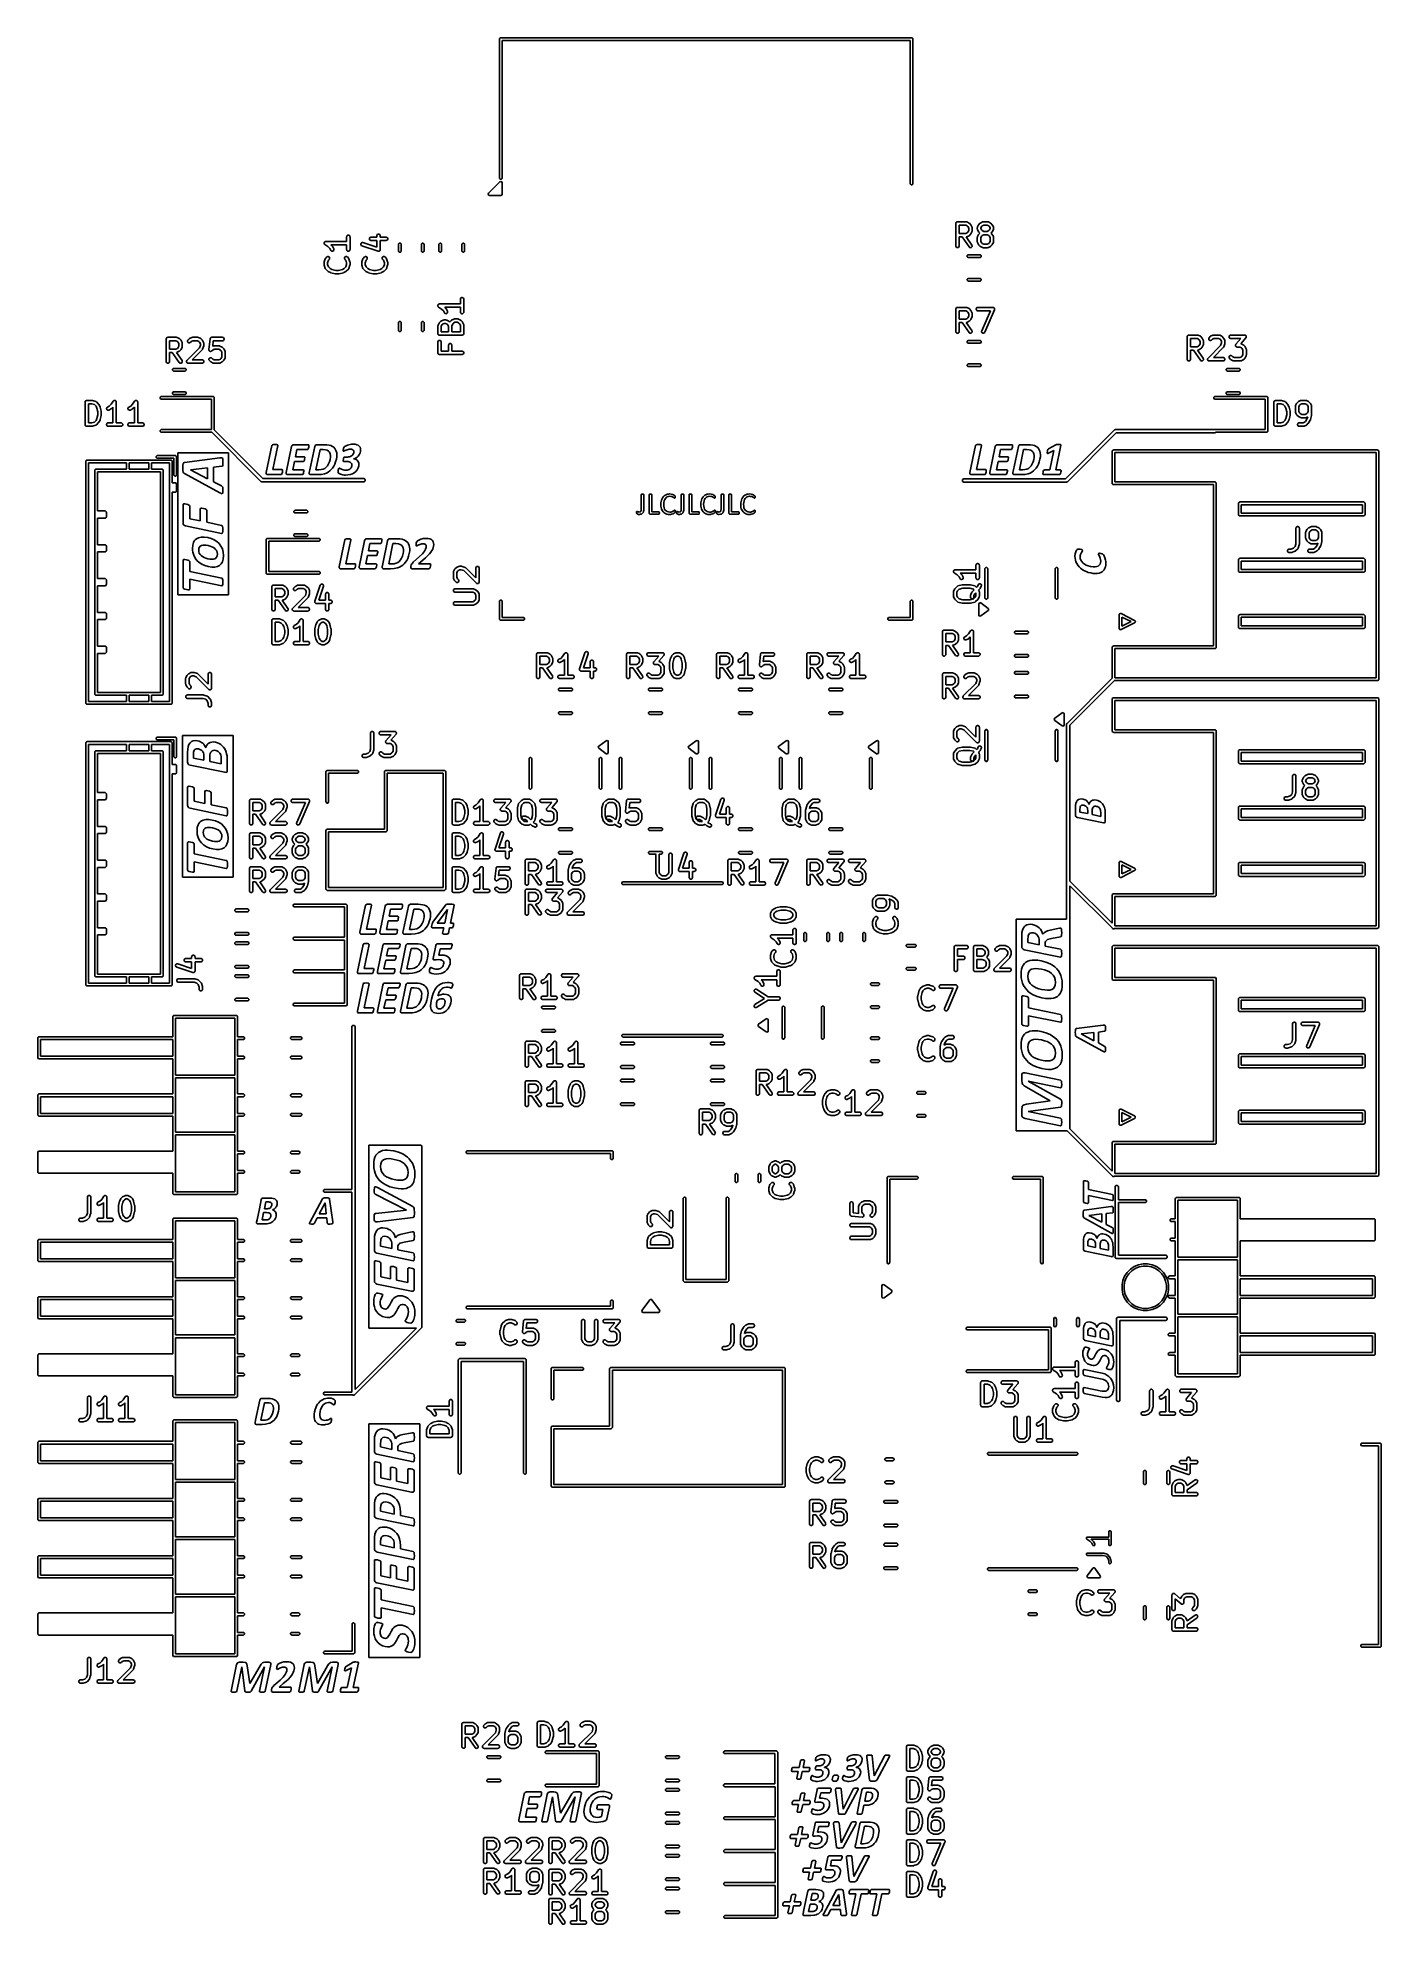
# Model space of a CAD drawing. Extents: x 34.8 to 94.5, y -157.8 to -74.1.
import ezdxf

# ---------------------------------------------------------------- set-up
doc = ezdxf.new("R2010")
doc.units = 0
doc.layers.add('BLACK', color=7, linetype='CONTINUOUS')

msp = doc.modelspace()

# ---------------------------------------------------------------- linework, layer by layer
at = {"layer": 'BLACK', "linetype": 'CONTINUOUS'}
for p, q in [((55.32, -74.14), (55.324567, -74.117039)), ((55.32, -80.3), (55.32, -74.14)), ((55.324567, -74.117039), (55.357039, -74.084567)), ((55.357039, -74.084567), (55.38, -74.08)), ((55.38, -74.08), (73.62, -74.08)), ((73.56, -74.2), (55.44, -74.2)), ((55.44, -74.2), (55.44, -80.3)), ((73.56, -80.555), (73.56, -74.2)), ((73.62, -74.08), (73.642961, -74.084567)), ((73.642961, -74.084567), (73.675433, -74.117039)), ((73.675433, -74.117039), (73.68, -74.14)), ((73.68, -74.14), (73.68, -80.555)), ((55.324567, -80.322961), (55.32, -80.3)), ((55.357039, -80.355433), (55.324567, -80.322961)), ((55.402961, -80.355433), (55.357039, -80.355433)), ((55.435433, -80.322961), (55.402961, -80.355433)), ((55.44, -80.3), (55.435433, -80.322961)), ((54.815, -81.025), (54.832574, -80.982574)), ((54.832574, -81.067426), (54.815, -81.025)), ((54.832574, -80.982574), (55.332574, -80.482574)), ((54.875, -81.085), (54.832574, -81.067426)), ((55.375, -81.085), (54.875, -81.085)), ((55.332574, -80.482574), (55.375, -80.465)), ((55.375, -80.465), (55.417426, -80.482574)), ((55.417426, -81.067426), (55.375, -81.085)), ((55.417426, -80.482574), (55.435, -80.525)), ((55.435, -81.025), (55.417426, -81.067426)), ((55.435, -80.525), (55.435, -81.025)), ((73.564567, -80.577961), (73.56, -80.555)), ((73.597039, -80.610433), (73.564567, -80.577961)), ((73.642961, -80.610433), (73.597039, -80.610433)), ((73.675433, -80.577961), (73.642961, -80.610433)), ((73.68, -80.555), (73.675433, -80.577961)), ((48.529819, -82.914285), (48.53126, -82.899653)), ((48.53126, -82.899653), (48.542459, -82.872617)), ((48.542459, -82.872617), (48.563151, -82.851925)), ((48.563151, -82.851925), (48.590187, -82.840726)), ((48.590187, -82.840726), (48.619451, -82.840726)), ((48.619451, -82.840726), (48.646487, -82.851925)), ((48.646487, -82.851925), (48.667179, -82.872617)), ((48.667179, -82.872617), (48.678378, -82.899653)), ((48.678378, -82.899653), (48.679819, -82.914285)), ((49.871485, -82.866666), (49.872926, -82.852034)), ((49.871485, -82.934523), (49.871485, -82.866666)), ((49.872926, -82.852034), (49.884125, -82.824998)), ((49.884125, -82.824998), (49.904817, -82.804306)), ((49.904817, -82.804306), (49.931853, -82.793107)), ((49.931853, -82.793107), (49.961117, -82.793107)), ((49.961117, -82.793107), (49.988153, -82.804306)), ((49.988153, -82.804306), (50.008845, -82.824998)), ((50.008845, -82.824998), (50.020044, -82.852034)), ((50.020044, -82.852034), (50.021485, -82.866666)), ((50.021485, -82.866666), (50.021485, -82.934523)), ((75.586905, -82.324819), (75.588346, -82.310187)), ((75.586905, -83.324819), (75.586905, -82.324819)), ((75.588346, -82.310187), (75.599545, -82.283151)), ((75.599545, -82.283151), (75.620237, -82.262459)), ((75.620237, -82.262459), (75.647273, -82.25126)), ((75.647273, -82.25126), (75.661905, -82.249819)), ((75.661905, -82.249819), (76.042857, -82.249819)), ((76.025152, -82.399819), (75.736905, -82.399819)), ((75.736905, -82.399819), (75.736905, -82.773628)), ((75.736905, -82.773628), (76.025152, -82.773628)), ((76.093668, -82.434077), (76.025152, -82.399819)), ((76.025152, -82.773628), (76.093668, -82.73937)), ((76.042857, -82.249819), (76.057489, -82.25126)), ((76.057489, -82.25126), (76.059978, -82.252291)), ((76.059978, -82.252291), (76.062666, -82.252482)), ((76.062666, -82.252482), (76.076398, -82.257737)), ((76.076398, -82.257737), (76.171636, -82.305356)), ((76.171636, -82.868091), (76.076398, -82.91571)), ((76.124075, -82.464484), (76.093668, -82.434077)), ((76.093668, -82.73937), (76.124075, -82.708963)), ((76.158333, -82.533), (76.124075, -82.464484)), ((76.124075, -82.708963), (76.158333, -82.640447)), ((76.158333, -82.640447), (76.158333, -82.533)), ((76.171636, -82.305356), (76.177935, -82.30932)), ((76.177935, -82.864126), (76.171636, -82.868091)), ((76.177935, -82.30932), (76.179763, -82.310078)), ((76.179763, -82.863369), (76.177935, -82.864126)), ((76.179763, -82.310078), (76.181819, -82.311766)), ((76.181819, -82.86168), (76.179763, -82.863369)), ((76.181819, -82.311766), (76.184079, -82.313188)), ((76.184079, -82.860259), (76.181819, -82.86168)), ((76.184079, -82.313188), (76.185378, -82.314686)), ((76.185378, -82.85876), (76.184079, -82.860259)), ((76.185378, -82.314686), (76.191128, -82.319405)), ((76.191128, -82.854042), (76.185378, -82.85876)), ((76.191128, -82.319405), (76.238747, -82.367024)), ((76.238747, -82.806423), (76.191128, -82.854042)), ((76.238747, -82.367024), (76.243465, -82.372773)), ((76.243465, -82.800673), (76.238747, -82.806423)), ((76.243465, -82.372773), (76.244964, -82.374073)), ((76.244964, -82.799374), (76.243465, -82.800673)), ((76.244964, -82.374073), (76.246385, -82.376332)), ((76.246385, -82.797114), (76.244964, -82.799374)), ((76.246385, -82.376332), (76.248074, -82.378389)), ((76.248074, -82.795058), (76.246385, -82.797114)), ((76.248074, -82.378389), (76.248831, -82.380216)), ((76.248831, -82.79323), (76.248074, -82.795058)), ((76.248831, -82.380216), (76.252796, -82.386516)), ((76.252796, -82.786931), (76.248831, -82.79323)), ((76.252796, -82.386516), (76.300415, -82.481754)), ((76.300415, -82.691693), (76.252796, -82.786931)), ((76.300415, -82.481754), (76.30567, -82.495485)), ((76.30567, -82.677962), (76.300415, -82.691693)), ((76.30567, -82.495485), (76.305861, -82.498174)), ((76.305861, -82.675272), (76.30567, -82.677962)), ((76.305861, -82.498174), (76.306892, -82.500663)), ((76.306892, -82.672784), (76.305861, -82.675272)), ((76.306892, -82.500663), (76.308333, -82.515295)), ((76.308333, -82.658152), (76.306892, -82.672784)), ((76.308333, -82.515295), (76.308333, -82.658152)), ((76.539286, -82.515295), (76.540727, -82.500663)), ((76.539286, -82.562914), (76.539286, -82.515295)), ((76.540727, -82.577546), (76.539286, -82.562914)), ((76.540727, -82.500663), (76.541758, -82.498173)), ((76.541758, -82.580035), (76.540727, -82.577546)), ((76.541758, -82.498173), (76.541949, -82.495486)), ((76.541949, -82.582723), (76.541758, -82.580035)), ((76.541949, -82.495486), (76.547204, -82.481754)), ((76.547204, -82.596455), (76.541949, -82.582723)), ((76.541949, -82.924057), (76.547204, -82.910325)), ((76.547204, -82.481754), (76.594823, -82.386516)), ((76.594823, -82.691693), (76.547204, -82.596455)), ((76.547204, -82.910325), (76.594823, -82.815087)), ((76.594823, -82.386516), (76.598787, -82.380216)), ((76.598787, -82.697992), (76.594823, -82.691693)), ((76.594823, -82.815087), (76.598787, -82.808787)), ((76.598787, -82.380216), (76.599545, -82.378389)), ((76.599545, -82.69982), (76.598787, -82.697992)), ((76.598787, -82.808787), (76.599545, -82.80696)), ((76.599545, -82.378389), (76.601233, -82.376332)), ((76.601233, -82.701876), (76.599545, -82.69982)), ((76.599545, -82.80696), (76.601233, -82.804903)), ((76.601233, -82.376332), (76.602655, -82.374073)), ((76.602655, -82.704136), (76.601233, -82.701876)), ((76.601233, -82.804903), (76.602655, -82.802644)), ((76.602655, -82.374073), (76.604153, -82.372773)), ((76.604153, -82.705435), (76.602655, -82.704136)), ((76.602655, -82.802644), (76.604153, -82.801344)), ((76.604153, -82.372773), (76.608872, -82.367024)), ((76.608872, -82.711185), (76.604153, -82.705435)), ((76.604153, -82.801344), (76.608872, -82.795595)), ((76.608872, -82.367024), (76.656491, -82.319405)), ((76.651077, -82.75339), (76.608872, -82.711185)), ((76.608872, -82.795595), (76.651077, -82.75339)), ((76.656491, -82.319405), (76.66224, -82.314686)), ((76.66224, -82.314686), (76.66354, -82.313188)), ((76.66354, -82.313188), (76.665799, -82.311766)), ((76.665799, -82.311766), (76.667856, -82.310078)), ((76.667856, -82.310078), (76.669683, -82.30932)), ((76.669683, -82.30932), (76.675983, -82.305356)), ((76.675983, -82.305356), (76.771221, -82.257737)), ((76.723544, -82.464484), (76.689286, -82.533)), ((76.689286, -82.533), (76.689286, -82.545209)), ((76.689286, -82.545209), (76.723544, -82.613725)), ((76.723544, -82.893055), (76.689286, -82.961571)), ((76.753951, -82.434077), (76.723544, -82.464484)), ((76.723544, -82.613725), (76.753951, -82.644132)), ((76.753951, -82.862648), (76.723544, -82.893055)), ((76.822467, -82.399819), (76.753951, -82.434077)), ((76.753951, -82.644132), (76.822467, -82.67839)), ((76.822467, -82.82839), (76.753951, -82.862648)), ((76.771221, -82.257737), (76.784952, -82.252482)), ((76.784952, -82.252482), (76.787641, -82.25229)), ((76.787641, -82.25229), (76.79013, -82.25126)), ((76.79013, -82.25126), (76.804762, -82.249819)), ((76.804762, -82.249819), (76.995238, -82.249819)), ((76.977533, -82.399819), (76.822467, -82.399819)), ((76.822467, -82.67839), (76.977533, -82.67839)), ((76.977533, -82.82839), (76.822467, -82.82839)), ((77.046049, -82.434077), (76.977533, -82.399819)), ((76.977533, -82.67839), (77.046049, -82.644132)), ((77.046049, -82.862648), (76.977533, -82.82839)), ((76.995238, -82.249819), (77.00987, -82.25126)), ((77.00987, -82.25126), (77.012359, -82.252291)), ((77.012359, -82.252291), (77.015047, -82.252482)), ((77.015047, -82.252482), (77.028779, -82.257737)), ((77.028779, -82.257737), (77.124017, -82.305356)), ((77.076456, -82.464484), (77.046049, -82.434077)), ((77.046049, -82.644132), (77.076456, -82.613725)), ((77.076456, -82.893055), (77.046049, -82.862648)), ((77.110714, -82.533), (77.076456, -82.464484)), ((77.076456, -82.613725), (77.110714, -82.545209)), ((77.110714, -82.961571), (77.076456, -82.893055)), ((77.110714, -82.545209), (77.110714, -82.533)), ((77.124017, -82.305356), (77.130316, -82.30932)), ((77.130316, -82.30932), (77.132144, -82.310078)), ((77.132144, -82.310078), (77.1342, -82.311766)), ((77.1342, -82.311766), (77.13646, -82.313188)), ((77.13646, -82.313188), (77.137759, -82.314686)), ((77.137759, -82.314686), (77.143509, -82.319405)), ((77.143509, -82.319405), (77.191128, -82.367024)), ((77.191128, -82.711185), (77.148923, -82.75339)), ((77.148923, -82.75339), (77.191128, -82.795595)), ((77.191128, -82.367024), (77.195846, -82.372773)), ((77.195846, -82.705435), (77.191128, -82.711185)), ((77.191128, -82.795595), (77.195846, -82.801344)), ((77.195846, -82.372773), (77.197345, -82.374073)), ((77.197345, -82.704136), (77.195846, -82.705435)), ((77.195846, -82.801344), (77.197345, -82.802644)), ((77.197345, -82.374073), (77.198766, -82.376332)), ((77.198766, -82.701876), (77.197345, -82.704136)), ((77.197345, -82.802644), (77.198766, -82.804903)), ((77.198766, -82.376332), (77.200455, -82.378389)), ((77.200455, -82.69982), (77.198766, -82.701876)), ((77.198766, -82.804903), (77.200455, -82.80696)), ((77.200455, -82.378389), (77.201212, -82.380216)), ((77.201212, -82.697992), (77.200455, -82.69982)), ((77.200455, -82.80696), (77.201212, -82.808787)), ((77.201212, -82.380216), (77.205177, -82.386516)), ((77.205177, -82.691693), (77.201212, -82.697992)), ((77.201212, -82.808787), (77.205177, -82.815087)), ((77.205177, -82.386516), (77.252796, -82.481754)), ((77.252796, -82.596455), (77.205177, -82.691693)), ((77.205177, -82.815087), (77.252796, -82.910325)), ((77.252796, -82.481754), (77.258051, -82.495485)), ((77.258051, -82.582724), (77.252796, -82.596455)), ((77.252796, -82.910325), (77.258051, -82.924056)), ((77.258051, -82.495485), (77.258242, -82.498174)), ((77.258242, -82.580034), (77.258051, -82.582724)), ((77.258242, -82.498174), (77.259273, -82.500663)), ((77.259273, -82.577546), (77.258242, -82.580034)), ((77.259273, -82.500663), (77.260714, -82.515295)), ((77.260714, -82.562914), (77.259273, -82.577546)), ((77.260714, -82.515295), (77.260714, -82.562914)), ((47.529819, -83.200078), (47.53126, -83.192793)), ((47.53126, -83.207282), (47.529819, -83.200078)), ((47.53126, -83.185367), (47.534072, -83.178578)), ((47.53126, -83.192793), (47.53126, -83.185367)), ((47.53126, -83.214631), (47.53126, -83.207282)), ((47.534101, -83.221491), (47.53126, -83.214631)), ((47.534072, -83.178578), (47.535498, -83.17137)), ((47.535558, -83.228772), (47.534101, -83.221491)), ((47.535498, -83.17137), (47.539617, -83.165191)), ((47.539646, -83.234877), (47.535558, -83.228772)), ((47.539617, -83.165191), (47.542459, -83.158331)), ((47.542459, -83.241667), (47.539646, -83.234877)), ((47.542459, -83.158331), (47.547654, -83.153135)), ((47.547709, -83.246917), (47.542459, -83.241667)), ((47.547654, -83.153135), (47.551731, -83.147021)), ((47.551841, -83.253087), (47.547709, -83.246917)), ((47.551731, -83.147021), (47.5579, -83.142889)), ((47.563099, -83.262307), (47.551841, -83.253087)), ((47.5579, -83.142889), (47.563151, -83.137639)), ((47.563151, -83.262359), (47.563099, -83.262307)), ((47.563151, -83.137639), (47.56994, -83.134826)), ((47.563173, -83.262368), (47.563151, -83.262359)), ((47.563216, -83.262403), (47.563173, -83.262368)), ((47.699894, -83.353521), (47.563216, -83.262403)), ((47.56994, -83.134826), (47.576046, -83.130738)), ((47.576046, -83.130738), (47.583326, -83.129281)), ((47.583326, -83.129281), (47.590187, -83.12644)), ((47.590187, -83.12644), (47.604663, -83.125014)), ((47.604663, -83.125014), (47.60474, -83.124999)), ((47.60474, -83.124999), (47.604766, -83.125004)), ((47.604766, -83.125004), (47.604819, -83.124999)), ((47.604819, -83.124999), (48.529819, -83.124999)), ((47.781275, -83.434902), (47.699894, -83.353521)), ((47.823451, -83.519254), (47.781275, -83.434902)), ((47.831283, -83.531697), (47.823451, -83.519254)), ((47.853391, -83.55087), (47.831283, -83.531697)), ((48.529819, -83.274999), (47.833504, -83.274999)), ((47.833504, -83.274999), (47.895947, -83.337442)), ((47.881152, -83.560124), (47.853391, -83.55087)), ((47.910342, -83.55805), (47.881152, -83.560124)), ((47.895947, -83.337442), (47.900667, -83.343192)), ((47.900667, -83.343192), (47.902164, -83.344491)), ((47.902164, -83.344491), (47.903583, -83.346745)), ((47.903583, -83.346745), (47.905275, -83.348807)), ((47.905275, -83.348807), (47.906033, -83.350639)), ((47.906033, -83.350639), (47.909996, -83.356934)), ((47.909996, -83.356934), (47.957615, -83.452172)), ((47.936517, -83.544962), (47.910342, -83.55805)), ((47.95569, -83.522855), (47.936517, -83.544962)), ((47.964944, -83.495093), (47.95569, -83.522855)), ((47.957615, -83.452172), (47.96287, -83.465903)), ((47.96287, -83.465903), (47.964944, -83.495093)), ((48.529819, -83.124999), (48.529819, -82.914285)), ((48.529819, -83.485713), (48.529819, -83.274999)), ((48.53126, -83.500345), (48.529819, -83.485713)), ((48.542459, -83.527381), (48.53126, -83.500345)), ((48.563151, -83.548073), (48.542459, -83.527381)), ((48.590187, -83.559272), (48.563151, -83.548073)), ((48.619451, -83.559272), (48.590187, -83.559272)), ((48.646487, -83.548073), (48.619451, -83.559272)), ((48.667179, -83.527381), (48.646487, -83.548073)), ((48.678378, -83.500345), (48.667179, -83.527381)), ((48.679819, -83.485713), (48.678378, -83.500345)), ((48.679819, -82.914285), (48.679819, -83.485713)), ((49.157789, -83.238238), (49.167043, -83.210475)), ((49.159864, -83.267428), (49.157789, -83.238238)), ((49.17295, -83.293601), (49.159864, -83.267428)), ((49.167043, -83.210475), (49.186217, -83.188368)), ((49.195057, -83.312775), (49.17295, -83.293601)), ((49.186217, -83.188368), (49.21239, -83.175282)), ((49.208483, -83.318769), (49.195057, -83.312775)), ((49.922767, -83.556864), (49.208483, -83.318769)), ((49.21239, -83.175282), (49.24158, -83.173207)), ((49.24158, -83.173207), (49.255917, -83.176467)), ((49.255917, -83.176467), (49.871485, -83.381656)), ((49.539593, -82.994891), (49.550792, -82.967855)), ((49.539593, -83.024155), (49.539593, -82.994891)), ((49.550792, -83.051191), (49.539593, -83.024155)), ((49.550792, -82.967855), (49.571484, -82.947163)), ((49.571484, -83.071883), (49.550792, -83.051191)), ((49.571484, -82.947163), (49.59852, -82.935964)), ((49.59852, -83.083082), (49.571484, -83.071883)), ((49.59852, -82.935964), (49.613152, -82.934523)), ((49.613152, -83.084523), (49.59852, -83.083082)), ((49.613152, -82.934523), (49.871485, -82.934523)), ((49.871485, -83.084523), (49.613152, -83.084523)), ((49.871485, -83.381656), (49.871485, -83.084523)), ((49.930022, -83.558513), (49.922767, -83.556864)), ((49.931853, -83.559272), (49.930022, -83.558513)), ((49.933357, -83.559272), (49.931853, -83.559272)), ((49.937104, -83.560124), (49.933357, -83.559272)), ((49.949089, -83.559272), (49.937104, -83.560124)), ((49.961117, -83.559272), (49.949089, -83.559272)), ((49.963608, -83.558239), (49.961117, -83.559272)), ((49.966294, -83.558049), (49.963608, -83.558239)), ((49.977041, -83.552675), (49.966294, -83.558049)), ((49.988153, -83.548073), (49.977041, -83.552675)), ((49.990058, -83.546167), (49.988153, -83.548073)), ((49.992468, -83.544963), (49.990058, -83.546167)), ((50.000342, -83.535883), (49.992468, -83.544963)), ((50.008845, -83.527381), (50.000342, -83.535883)), ((50.009876, -83.52489), (50.008845, -83.527381)), ((50.011642, -83.522855), (50.009876, -83.52489)), ((50.015442, -83.511454), (50.011642, -83.522855)), ((50.020044, -83.500345), (50.015442, -83.511454)), ((50.02042, -83.496518), (50.020044, -83.500345)), ((50.020896, -83.495093), (50.02042, -83.496518)), ((50.021485, -83.485713), (50.020755, -83.493118)), ((50.020755, -83.493118), (50.020896, -83.495093)), ((50.021485, -82.934523), (50.279819, -82.934523)), ((50.279819, -83.084523), (50.021485, -83.084523)), ((50.021485, -83.084523), (50.021485, -83.485713)), ((50.279819, -82.934523), (50.294451, -82.935964)), ((50.294451, -83.083082), (50.279819, -83.084523)), ((50.294451, -82.935964), (50.321487, -82.947163)), ((50.321487, -83.071883), (50.294451, -83.083082)), ((50.321487, -82.947163), (50.342179, -82.967855)), ((50.342179, -83.051191), (50.321487, -83.071883)), ((50.342179, -82.967855), (50.353378, -82.994891)), ((50.353378, -83.024155), (50.342179, -83.051191)), ((50.353378, -82.994891), (50.353378, -83.024155)), ((50.83, -83.253733), (50.834567, -83.230772)), ((50.83, -83.546267), (50.83, -83.253733)), ((50.834567, -83.569228), (50.83, -83.546267)), ((50.834567, -83.230772), (50.867039, -83.1983)), ((50.867039, -83.6017), (50.834567, -83.569228)), ((50.867039, -83.1983), (50.912961, -83.1983)), ((50.912961, -83.6017), (50.867039, -83.6017)), ((50.912961, -83.1983), (50.945433, -83.230772)), ((50.945433, -83.569228), (50.912961, -83.6017)), ((50.945433, -83.230772), (50.95, -83.253733)), ((50.95, -83.546267), (50.945433, -83.569228)), ((50.95, -83.253733), (50.95, -83.546267)), ((51.85, -83.253733), (51.854567, -83.230772)), ((51.85, -83.546267), (51.85, -83.253733)), ((51.854567, -83.569228), (51.85, -83.546267)), ((51.854567, -83.230772), (51.887039, -83.1983)), ((51.887039, -83.6017), (51.854567, -83.569228)), ((51.887039, -83.1983), (51.932961, -83.1983)), ((51.932961, -83.6017), (51.887039, -83.6017)), ((51.932961, -83.1983), (51.965433, -83.230772)), ((51.965433, -83.569228), (51.932961, -83.6017)), ((51.965433, -83.230772), (51.97, -83.253733)), ((51.97, -83.546267), (51.965433, -83.569228)), ((51.97, -83.253733), (51.97, -83.546267)), ((52.63, -83.253733), (52.634567, -83.230772)), ((52.63, -83.546267), (52.63, -83.253733)), ((52.634567, -83.569228), (52.63, -83.546267)), ((52.634567, -83.230772), (52.667039, -83.1983)), ((52.667039, -83.6017), (52.634567, -83.569228)), ((52.667039, -83.1983), (52.712961, -83.1983)), ((52.712961, -83.6017), (52.667039, -83.6017)), ((52.712961, -83.1983), (52.745433, -83.230772)), ((52.745433, -83.569228), (52.712961, -83.6017)), ((52.745433, -83.230772), (52.75, -83.253733)), ((52.75, -83.546267), (52.745433, -83.569228)), ((52.75, -83.253733), (52.75, -83.546267)), ((53.65, -83.253733), (53.654567, -83.230772)), ((53.65, -83.546267), (53.65, -83.253733)), ((53.654567, -83.569228), (53.65, -83.546267)), ((53.654567, -83.230772), (53.687039, -83.1983)), ((53.687039, -83.6017), (53.654567, -83.569228)), ((53.687039, -83.1983), (53.732961, -83.1983)), ((53.732961, -83.6017), (53.687039, -83.6017)), ((53.732961, -83.1983), (53.765433, -83.230772)), ((53.765433, -83.569228), (53.732961, -83.6017)), ((53.765433, -83.230772), (53.77, -83.253733)), ((53.77, -83.546267), (53.765433, -83.569228)), ((53.77, -83.253733), (53.77, -83.546267)), ((75.588346, -83.339451), (75.586905, -83.324819)), ((75.599545, -83.366487), (75.588346, -83.339451)), ((75.620237, -83.387179), (75.599545, -83.366487)), ((75.647273, -83.398378), (75.620237, -83.387179)), ((75.676537, -83.398378), (75.647273, -83.398378)), ((75.703573, -83.387179), (75.676537, -83.398378)), ((75.724265, -83.366487), (75.703573, -83.387179)), ((75.735464, -83.339451), (75.724265, -83.366487)), ((75.736905, -83.324819), (75.735464, -83.339451)), ((75.860951, -82.923628), (75.736905, -82.923628)), ((75.736905, -82.923628), (75.736905, -83.324819)), ((76.171891, -83.367829), (75.860951, -82.923628)), ((76.057489, -82.922187), (76.043972, -82.923518)), ((76.043972, -82.923518), (76.294776, -83.28181)), ((76.059978, -82.921155), (76.057489, -82.922187)), ((76.062666, -82.920965), (76.059978, -82.921155)), ((76.076398, -82.91571), (76.062666, -82.920965)), ((76.089843, -83.754539), (76.122315, -83.722067)), ((76.122315, -83.722067), (76.145276, -83.7175)), ((76.145276, -83.7175), (76.654724, -83.7175)), ((76.181462, -83.378989), (76.171891, -83.367829)), ((76.206141, -83.394716), (76.181462, -83.378989)), ((76.234958, -83.399802), (76.206141, -83.394716)), ((76.263529, -83.393472), (76.234958, -83.399802)), ((76.287503, -83.37669), (76.263529, -83.393472)), ((76.30323, -83.352012), (76.287503, -83.37669)), ((76.294776, -83.28181), (76.301986, -83.294623)), ((76.301986, -83.294623), (76.308315, -83.323194)), ((76.308315, -83.323194), (76.30323, -83.352012)), ((76.539286, -82.943866), (76.540727, -82.929234)), ((76.539286, -83.134342), (76.539286, -82.943866)), ((76.540727, -83.148974), (76.539286, -83.134342)), ((76.540727, -82.929234), (76.541758, -82.926744)), ((76.541758, -83.151463), (76.540727, -83.148974)), ((76.541758, -82.926744), (76.541949, -82.924057)), ((76.541949, -83.154151), (76.541758, -83.151463)), ((76.547204, -83.167883), (76.541949, -83.154151)), ((76.594823, -83.263121), (76.547204, -83.167883)), ((76.598786, -83.269417), (76.594823, -83.263121)), ((76.599544, -83.271247), (76.598786, -83.269417)), ((76.601233, -83.273305), (76.599544, -83.271247)), ((76.602655, -83.275564), (76.601233, -83.273305)), ((76.604153, -83.276863), (76.602655, -83.275564)), ((76.608871, -83.282612), (76.604153, -83.276863)), ((76.65649, -83.330232), (76.608871, -83.282612)), ((76.654724, -83.7175), (76.677685, -83.722067)), ((76.662239, -83.33495), (76.65649, -83.330232)), ((76.66354, -83.33645), (76.662239, -83.33495)), ((76.665799, -83.337872), (76.66354, -83.33645)), ((76.667856, -83.33956), (76.665799, -83.337872)), ((76.669683, -83.340317), (76.667856, -83.33956)), ((76.675983, -83.344282), (76.669683, -83.340317)), ((76.771221, -83.391901), (76.675983, -83.344282)), ((76.677685, -83.722067), (76.710157, -83.754539)), ((76.689286, -82.961571), (76.689286, -83.116637)), ((76.689286, -83.116637), (76.723544, -83.185153)), ((76.723544, -83.185153), (76.753951, -83.215561)), ((76.753951, -83.215561), (76.822467, -83.249819)), ((76.784952, -83.397156), (76.771221, -83.391901)), ((76.787641, -83.397347), (76.784952, -83.397156)), ((76.79013, -83.398378), (76.787641, -83.397347)), ((76.804762, -83.399819), (76.79013, -83.398378)), ((76.995238, -83.399819), (76.804762, -83.399819)), ((76.822467, -83.249819), (76.977533, -83.249819)), ((76.977533, -83.249819), (77.046048, -83.215561)), ((77.00987, -83.398378), (76.995238, -83.399819)), ((77.012359, -83.397346), (77.00987, -83.398378)), ((77.015047, -83.397156), (77.012359, -83.397346)), ((77.028779, -83.391901), (77.015047, -83.397156)), ((77.124017, -83.344282), (77.028779, -83.391901)), ((77.046048, -83.215561), (77.076455, -83.185153)), ((77.076455, -83.185153), (77.110714, -83.116637)), ((77.110714, -83.116637), (77.110714, -82.961571)), ((77.130316, -83.340317), (77.124017, -83.344282)), ((77.132144, -83.33956), (77.130316, -83.340317)), ((77.1342, -83.337872), (77.132144, -83.33956)), ((77.13646, -83.33645), (77.1342, -83.337872)), ((77.13776, -83.33495), (77.13646, -83.33645)), ((77.14351, -83.330232), (77.13776, -83.33495)), ((77.191128, -83.282613), (77.14351, -83.330232)), ((77.195846, -83.276863), (77.191128, -83.282613)), ((77.197345, -83.275564), (77.195846, -83.276863)), ((77.198766, -83.273305), (77.197345, -83.275564)), ((77.200456, -83.271247), (77.198766, -83.273305)), ((77.201213, -83.269417), (77.200456, -83.271247)), ((77.205177, -83.263121), (77.201213, -83.269417)), ((77.252796, -83.167883), (77.205177, -83.263121)), ((77.258051, -83.154152), (77.252796, -83.167883)), ((77.258051, -82.924056), (77.258242, -82.926745)), ((77.258242, -83.151462), (77.258051, -83.154152)), ((77.258242, -82.926745), (77.259273, -82.929234)), ((77.259273, -83.148974), (77.258242, -83.151462)), ((77.259273, -82.929234), (77.260714, -82.943866)), ((77.260714, -83.134342), (77.259273, -83.148974)), ((77.260714, -82.943866), (77.260714, -83.134342)), ((47.529819, -84.057142), (47.530548, -84.049736)), ((47.529819, -84.15238), (47.529819, -84.057142)), ((47.530548, -84.159785), (47.529819, -84.15238)), ((47.530408, -84.047762), (47.530998, -84.045164)), ((47.530548, -84.049736), (47.530408, -84.047762)), ((47.530408, -84.16176), (47.530548, -84.159785)), ((47.530998, -84.164357), (47.530408, -84.16176)), ((47.530998, -84.045164), (47.53126, -84.04251)), ((47.53126, -84.167012), (47.530998, -84.164357)), ((47.53126, -84.04251), (47.532018, -84.040678)), ((47.532018, -84.168843), (47.53126, -84.167012)), ((47.532018, -84.040678), (47.533668, -84.033425)), ((47.533668, -84.176097), (47.532018, -84.168843)), ((47.533668, -84.033425), (47.581287, -83.890568)), ((47.581287, -84.318954), (47.533668, -84.176097)), ((47.581287, -83.890568), (47.587281, -83.877143)), ((47.587281, -84.332379), (47.581287, -84.318954)), ((47.587281, -83.877143), (47.589046, -83.875107)), ((47.589046, -84.334414), (47.587281, -84.332379)), ((47.589046, -83.875107), (47.590078, -83.872617)), ((47.590078, -84.336905), (47.589046, -84.334414)), ((47.590078, -83.872617), (47.599405, -83.861252)), ((47.599405, -84.34827), (47.590078, -84.336905)), ((47.599405, -83.861252), (47.647024, -83.813633)), ((47.694643, -84.443508), (47.599405, -84.34827)), ((47.647024, -83.813633), (47.658389, -83.804306)), ((47.658389, -83.804306), (47.685425, -83.793107)), ((47.71799, -83.954798), (47.679819, -84.069312)), ((47.679819, -84.069312), (47.679819, -84.140209)), ((47.679819, -84.140209), (47.71799, -84.254723)), ((47.685425, -83.793107), (47.714688, -83.793107)), ((47.700393, -84.448228), (47.694643, -84.443508)), ((47.701692, -84.449725), (47.700393, -84.448228)), ((47.703946, -84.451144), (47.701692, -84.449725)), ((47.706008, -84.452836), (47.703946, -84.451144)), ((47.70784, -84.453594), (47.706008, -84.452836)), ((47.714135, -84.457557), (47.70784, -84.453594)), ((47.809373, -84.505176), (47.714135, -84.457557)), ((47.714688, -83.793107), (47.741724, -83.804306)), ((47.75309, -83.919699), (47.71799, -83.954798)), ((47.71799, -84.254723), (47.792103, -84.328836)), ((47.741724, -83.804306), (47.762417, -83.824999)), ((47.762417, -83.908334), (47.75309, -83.919699)), ((47.762417, -83.824999), (47.773616, -83.852035)), ((47.773616, -83.881298), (47.762417, -83.908334)), ((47.773616, -83.852035), (47.773616, -83.881298)), ((47.792103, -84.328836), (47.86909, -84.367329)), ((47.810442, -84.505585), (47.809373, -84.505176)), ((47.810878, -84.505908), (47.810442, -84.505585)), ((47.817014, -84.5081), (47.810878, -84.505908)), ((47.823104, -84.510431), (47.817014, -84.5081)), ((47.823644, -84.510469), (47.823104, -84.510431)), ((47.824724, -84.510855), (47.823644, -84.510469)), ((48.0152, -84.558474), (47.824724, -84.510855)), ((47.86909, -84.367329), (48.042624, -84.410713)), ((48.017736, -84.558849), (48.0152, -84.558474)), ((48.018758, -84.559272), (48.017736, -84.558849)), ((48.02427, -84.559814), (48.018758, -84.559272)), ((48.029744, -84.560624), (48.02427, -84.559814)), ((48.030836, -84.560461), (48.029744, -84.560624)), ((48.03339, -84.560713), (48.030836, -84.560461)), ((48.176247, -84.560713), (48.03339, -84.560713)), ((48.042624, -84.410713), (48.167013, -84.410713)), ((48.167013, -84.410713), (48.340547, -84.367329)), ((48.1788, -84.560461), (48.176247, -84.560713)), ((48.179893, -84.560624), (48.1788, -84.560461)), ((48.185366, -84.559814), (48.179893, -84.560624)), ((48.190879, -84.559272), (48.185366, -84.559814)), ((48.1919, -84.558849), (48.190879, -84.559272)), ((48.194437, -84.558474), (48.1919, -84.558849)), ((48.384913, -84.510855), (48.194437, -84.558474)), ((48.340547, -84.367329), (48.417534, -84.328835)), ((48.385992, -84.510469), (48.384913, -84.510855)), ((48.386532, -84.510431), (48.385992, -84.510469)), ((48.392613, -84.508103), (48.386532, -84.510431)), ((48.398759, -84.505908), (48.392613, -84.508103)), ((48.399194, -84.505585), (48.398759, -84.505908)), ((48.400264, -84.505176), (48.399194, -84.505585)), ((48.495502, -84.457557), (48.400264, -84.505176)), ((48.417534, -84.328835), (48.491648, -84.254722)), ((48.436021, -83.852035), (48.447219, -83.824999)), ((48.436021, -83.881298), (48.436021, -83.852035)), ((48.44722, -83.908334), (48.436021, -83.881298)), ((48.447219, -83.824999), (48.467912, -83.804306)), ((48.456548, -83.9197), (48.44722, -83.908334)), ((48.491648, -83.954799), (48.456548, -83.9197)), ((48.467912, -83.804306), (48.494948, -83.793107)), ((48.529819, -84.069312), (48.491648, -83.954799)), ((48.491648, -84.254722), (48.529819, -84.14021)), ((48.494948, -83.793107), (48.524211, -83.793107)), ((48.501798, -84.453593), (48.495502, -84.457557)), ((48.503628, -84.452836), (48.501798, -84.453593)), ((48.505686, -84.451146), (48.503628, -84.452836)), ((48.507945, -84.449725), (48.505686, -84.451146)), ((48.509244, -84.448226), (48.507945, -84.449725)), ((48.514994, -84.443508), (48.509244, -84.448226)), ((48.610233, -84.34827), (48.514994, -84.443508)), ((48.524211, -83.793107), (48.551247, -83.804305)), ((48.529819, -84.14021), (48.529819, -84.069312)), ((48.551247, -83.804305), (48.562612, -83.813632)), ((48.562612, -83.813632), (48.610232, -83.861251)), ((48.610232, -83.861251), (48.61956, -83.872617)), ((48.619561, -84.336905), (48.610233, -84.34827)), ((48.61956, -83.872617), (48.62059, -83.875105)), ((48.620592, -84.334414), (48.619561, -84.336905)), ((48.62059, -83.875105), (48.622357, -83.877142)), ((48.622357, -84.33238), (48.620592, -84.334414)), ((48.622357, -83.877142), (48.628351, -83.890568)), ((48.628351, -84.318954), (48.622357, -84.33238)), ((48.628351, -83.890568), (48.67597, -84.033424)), ((48.67597, -84.176098), (48.628351, -84.318954)), ((48.67597, -84.033424), (48.677619, -84.040679)), ((48.677619, -84.168842), (48.67597, -84.176098)), ((48.677619, -84.040679), (48.678378, -84.04251)), ((48.678378, -84.167012), (48.677619, -84.168842)), ((48.678378, -84.04251), (48.678639, -84.045163)), ((48.678639, -84.164358), (48.678378, -84.167012)), ((48.678639, -84.045163), (48.67923, -84.047761)), ((48.67923, -84.161761), (48.678639, -84.164358)), ((48.67923, -84.047761), (48.679089, -84.049735)), ((48.679089, -84.049735), (48.679819, -84.057142)), ((48.679819, -84.15238), (48.679089, -84.159786)), ((48.679089, -84.159786), (48.67923, -84.161761)), ((48.679819, -84.057142), (48.679819, -84.15238)), ((49.204819, -84.057142), (49.205548, -84.049736)), ((49.204819, -84.15238), (49.204819, -84.057142)), ((49.205548, -84.159785), (49.204819, -84.15238)), ((49.205408, -84.047762), (49.205998, -84.045164)), ((49.205548, -84.049736), (49.205408, -84.047762)), ((49.205408, -84.16176), (49.205548, -84.159785)), ((49.205998, -84.164357), (49.205408, -84.16176)), ((49.205998, -84.045164), (49.20626, -84.04251)), ((49.20626, -84.167012), (49.205998, -84.164357)), ((49.20626, -84.04251), (49.207018, -84.040678)), ((49.207018, -84.168843), (49.20626, -84.167012)), ((49.207018, -84.040678), (49.208668, -84.033425)), ((49.208668, -84.176097), (49.207018, -84.168843)), ((49.208668, -84.033425), (49.256287, -83.890568)), ((49.256287, -84.318954), (49.208668, -84.176097)), ((49.256287, -83.890568), (49.262281, -83.877143)), ((49.262281, -84.332379), (49.256287, -84.318954)), ((49.262281, -83.877143), (49.264046, -83.875107)), ((49.264046, -84.334414), (49.262281, -84.332379)), ((49.264046, -83.875107), (49.265078, -83.872617)), ((49.265078, -84.336905), (49.264046, -84.334414)), ((49.265078, -83.872617), (49.274405, -83.861252)), ((49.274405, -84.34827), (49.265078, -84.336905)), ((49.274405, -83.861252), (49.322024, -83.813633)), ((49.369643, -84.443508), (49.274405, -84.34827)), ((49.322024, -83.813633), (49.333389, -83.804306)), ((49.333389, -83.804306), (49.360425, -83.793107)), ((49.39299, -83.954798), (49.354819, -84.069312)), ((49.354819, -84.069312), (49.354819, -84.140209)), ((49.354819, -84.140209), (49.39299, -84.254723)), ((49.360425, -83.793107), (49.389688, -83.793107)), ((49.375393, -84.448228), (49.369643, -84.443508)), ((49.376692, -84.449725), (49.375393, -84.448228)), ((49.378946, -84.451144), (49.376692, -84.449725)), ((49.381008, -84.452836), (49.378946, -84.451144)), ((49.38284, -84.453594), (49.381008, -84.452836)), ((49.389135, -84.457557), (49.38284, -84.453594)), ((49.484373, -84.505176), (49.389135, -84.457557)), ((49.389688, -83.793107), (49.416724, -83.804306)), ((49.42809, -83.919699), (49.39299, -83.954798)), ((49.39299, -84.254723), (49.467103, -84.328836)), ((49.416724, -83.804306), (49.437417, -83.824999)), ((49.437417, -83.908334), (49.42809, -83.919699)), ((49.437417, -83.824999), (49.448616, -83.852035)), ((49.448616, -83.881298), (49.437417, -83.908334)), ((49.448616, -83.852035), (49.448616, -83.881298)), ((49.467103, -84.328836), (49.54409, -84.367329)), ((49.485442, -84.505585), (49.484373, -84.505176)), ((49.485878, -84.505908), (49.485442, -84.505585)), ((49.492014, -84.5081), (49.485878, -84.505908)), ((49.498104, -84.510431), (49.492014, -84.5081)), ((49.498644, -84.510469), (49.498104, -84.510431)), ((49.499724, -84.510855), (49.498644, -84.510469)), ((49.6902, -84.558474), (49.499724, -84.510855)), ((49.54409, -84.367329), (49.717624, -84.410713)), ((49.692736, -84.558849), (49.6902, -84.558474)), ((49.693758, -84.559272), (49.692736, -84.558849)), ((49.69927, -84.559814), (49.693758, -84.559272)), ((49.704744, -84.560624), (49.69927, -84.559814)), ((49.705836, -84.560461), (49.704744, -84.560624)), ((49.70839, -84.560713), (49.705836, -84.560461)), ((49.851247, -84.560713), (49.70839, -84.560713)), ((49.717624, -84.410713), (49.842013, -84.410713)), ((49.842013, -84.410713), (50.015547, -84.367329)), ((49.8538, -84.560461), (49.851247, -84.560713)), ((49.854893, -84.560624), (49.8538, -84.560461)), ((49.860366, -84.559814), (49.854893, -84.560624)), ((49.865879, -84.559272), (49.860366, -84.559814)), ((49.8669, -84.558849), (49.865879, -84.559272)), ((49.869437, -84.558474), (49.8669, -84.558849)), ((50.059913, -84.510855), (49.869437, -84.558474)), ((50.015547, -84.367329), (50.092534, -84.328835)), ((50.060992, -84.510469), (50.059913, -84.510855)), ((50.061532, -84.510431), (50.060992, -84.510469)), ((50.067613, -84.508103), (50.061532, -84.510431)), ((50.073759, -84.505908), (50.067613, -84.508103)), ((50.074194, -84.505585), (50.073759, -84.505908)), ((50.075264, -84.505176), (50.074194, -84.505585)), ((50.170502, -84.457557), (50.075264, -84.505176)), ((50.092534, -84.328835), (50.166648, -84.254722)), ((50.111021, -83.852035), (50.122219, -83.824999)), ((50.111021, -83.881298), (50.111021, -83.852035)), ((50.12222, -83.908334), (50.111021, -83.881298)), ((50.122219, -83.824999), (50.142912, -83.804306)), ((50.131548, -83.9197), (50.12222, -83.908334)), ((50.166648, -83.954799), (50.131548, -83.9197)), ((50.142912, -83.804306), (50.169948, -83.793107)), ((50.204819, -84.069312), (50.166648, -83.954799)), ((50.166648, -84.254722), (50.204819, -84.14021)), ((50.169948, -83.793107), (50.199211, -83.793107)), ((50.176798, -84.453593), (50.170502, -84.457557)), ((50.178628, -84.452836), (50.176798, -84.453593)), ((50.180686, -84.451146), (50.178628, -84.452836)), ((50.182945, -84.449725), (50.180686, -84.451146)), ((50.184244, -84.448226), (50.182945, -84.449725)), ((50.189994, -84.443508), (50.184244, -84.448226)), ((50.285233, -84.34827), (50.189994, -84.443508)), ((50.199211, -83.793107), (50.226247, -83.804305)), ((50.204819, -84.14021), (50.204819, -84.069312)), ((50.226247, -83.804305), (50.237612, -83.813632)), ((50.237612, -83.813632), (50.285232, -83.861251)), ((50.285232, -83.861251), (50.29456, -83.872617)), ((50.294561, -84.336905), (50.285233, -84.34827)), ((50.29456, -83.872617), (50.29559, -83.875105)), ((50.295592, -84.334414), (50.294561, -84.336905)), ((50.29559, -83.875105), (50.297357, -83.877142)), ((50.297357, -84.33238), (50.295592, -84.334414)), ((50.297357, -83.877142), (50.303351, -83.890568)), ((50.303351, -84.318954), (50.297357, -84.33238)), ((50.303351, -83.890568), (50.35097, -84.033424)), ((50.35097, -84.176098), (50.303351, -84.318954)), ((50.35097, -84.033424), (50.352619, -84.040679)), ((50.352619, -84.168842), (50.35097, -84.176098)), ((50.352619, -84.040679), (50.353378, -84.04251)), ((50.353378, -84.167012), (50.352619, -84.168842)), ((50.353378, -84.04251), (50.353639, -84.045163)), ((50.353639, -84.164358), (50.353378, -84.167012)), ((50.353639, -84.045163), (50.35423, -84.047761)), ((50.35423, -84.161761), (50.353639, -84.164358)), ((50.35423, -84.047761), (50.354089, -84.049735)), ((50.354089, -84.049735), (50.354819, -84.057142)), ((50.354819, -84.15238), (50.354089, -84.159786)), ((50.354089, -84.159786), (50.35423, -84.161761)), ((50.354819, -84.057142), (50.354819, -84.15238)), ((76.089843, -83.800461), (76.089843, -83.754539)), ((76.122315, -83.832933), (76.089843, -83.800461)), ((76.145276, -83.8375), (76.122315, -83.832933)), ((76.654724, -83.8375), (76.145276, -83.8375)), ((76.677685, -83.832933), (76.654724, -83.8375)), ((76.710157, -83.800461), (76.677685, -83.832933)), ((76.710157, -83.754539), (76.710157, -83.800461)), ((76.089843, -84.799539), (76.122315, -84.767067)), ((76.089843, -84.845461), (76.089843, -84.799539)), ((76.122315, -84.877933), (76.089843, -84.845461)), ((76.122315, -84.767067), (76.145276, -84.7625)), ((76.145276, -84.8825), (76.122315, -84.877933)), ((76.145276, -84.7625), (76.654724, -84.7625)), ((76.654724, -84.8825), (76.145276, -84.8825)), ((76.654724, -84.7625), (76.677685, -84.767067)), ((76.677685, -84.877933), (76.654724, -84.8825)), ((76.677685, -84.767067), (76.710157, -84.799539)), ((76.710157, -84.845461), (76.677685, -84.877933)), ((76.710157, -84.799539), (76.710157, -84.845461)), ((52.579819, -85.971507), (52.58126, -85.964222)), ((52.58126, -85.978711), (52.579819, -85.971507)), ((52.58126, -85.956796), (52.584072, -85.950007)), ((52.58126, -85.964222), (52.58126, -85.956796)), ((52.58126, -85.98606), (52.58126, -85.978711)), ((52.584101, -85.99292), (52.58126, -85.98606)), ((52.584072, -85.950007), (52.585498, -85.942799)), ((52.585558, -86.000201), (52.584101, -85.99292)), ((52.585498, -85.942799), (52.589617, -85.93662)), ((52.589646, -86.006306), (52.585558, -86.000201)), ((52.589617, -85.93662), (52.592459, -85.92976)), ((52.592459, -86.013096), (52.589646, -86.006306)), ((52.592459, -85.92976), (52.597654, -85.924564)), ((52.597709, -86.018346), (52.592459, -86.013096)), ((52.597654, -85.924564), (52.601731, -85.91845)), ((52.601841, -86.024516), (52.597709, -86.018346)), ((52.601731, -85.91845), (52.6079, -85.914318)), ((52.613099, -86.033736), (52.601841, -86.024516)), ((52.6079, -85.914318), (52.613151, -85.909068)), ((52.613151, -86.033788), (52.613099, -86.033736)), ((52.613151, -85.909068), (52.61994, -85.906255)), ((52.613173, -86.033797), (52.613151, -86.033788)), ((52.613216, -86.033832), (52.613173, -86.033797)), ((52.749894, -86.12495), (52.613216, -86.033832)), ((52.61994, -85.906255), (52.626046, -85.902167)), ((52.626046, -85.902167), (52.633326, -85.90071)), ((52.633326, -85.90071), (52.640187, -85.897869)), ((52.640187, -85.897869), (52.654663, -85.896443)), ((52.654663, -85.896443), (52.65474, -85.896428)), ((52.65474, -85.896428), (52.654766, -85.896433)), ((52.654766, -85.896433), (52.654819, -85.896428)), ((52.654819, -85.896428), (53.579819, -85.896428)), ((52.831275, -86.206331), (52.749894, -86.12495)), ((52.873451, -86.290683), (52.831275, -86.206331)), ((53.579819, -86.046428), (52.883504, -86.046428)), ((52.883504, -86.046428), (52.945947, -86.108871)), ((52.945947, -86.108871), (52.950667, -86.114621)), ((52.950667, -86.114621), (52.952164, -86.11592)), ((52.952164, -86.11592), (52.953583, -86.118174)), ((52.953583, -86.118174), (52.955275, -86.120236)), ((52.955275, -86.120236), (52.956033, -86.122068)), ((52.956033, -86.122068), (52.959996, -86.128363)), ((52.959996, -86.128363), (53.007615, -86.223601)), ((53.007615, -86.223601), (53.01287, -86.237332)), ((53.01287, -86.237332), (53.014944, -86.266522)), ((53.579819, -85.685714), (53.58126, -85.671082)), ((53.579819, -85.896428), (53.579819, -85.685714)), ((53.579819, -86.257142), (53.579819, -86.046428)), ((53.58126, -86.271774), (53.579819, -86.257142)), ((53.58126, -85.671082), (53.592459, -85.644046)), ((53.592459, -85.644046), (53.613151, -85.623354)), ((53.613151, -85.623354), (53.640187, -85.612155)), ((53.640187, -85.612155), (53.669451, -85.612155)), ((53.669451, -85.612155), (53.696487, -85.623354)), ((53.696487, -85.623354), (53.717179, -85.644046)), ((53.717179, -85.644046), (53.728378, -85.671082)), ((53.728378, -85.671082), (53.729819, -85.685714)), ((53.729819, -86.257142), (53.728378, -86.271774)), ((53.729819, -85.685714), (53.729819, -86.257142)), ((75.586905, -86.124819), (75.588346, -86.110187)), ((75.586905, -87.124819), (75.586905, -86.124819)), ((75.588346, -86.110187), (75.599545, -86.083151)), ((75.599545, -86.083151), (75.620237, -86.062459)), ((75.620237, -86.062459), (75.647273, -86.05126)), ((75.647273, -86.05126), (75.661905, -86.049819)), ((75.661905, -86.049819), (76.042857, -86.049819)), ((76.025152, -86.199819), (75.736905, -86.199819)), ((75.736905, -86.199819), (75.736905, -86.573628)), ((76.093668, -86.234077), (76.025152, -86.199819)), ((76.042857, -86.049819), (76.057489, -86.05126)), ((76.057489, -86.05126), (76.059978, -86.052291)), ((76.059978, -86.052291), (76.062666, -86.052482)), ((76.062666, -86.052482), (76.076398, -86.057737)), ((76.076398, -86.057737), (76.171636, -86.105356)), ((76.124075, -86.264484), (76.093668, -86.234077)), ((76.171636, -86.105356), (76.177935, -86.10932)), ((76.177935, -86.10932), (76.179763, -86.110078)), ((76.179763, -86.110078), (76.181819, -86.111766)), ((76.181819, -86.111766), (76.184079, -86.113188)), ((76.184079, -86.113188), (76.185378, -86.114686)), ((76.185378, -86.114686), (76.191128, -86.119405)), ((76.191128, -86.119405), (76.238747, -86.167024)), ((76.238747, -86.167024), (76.243465, -86.172773)), ((76.243465, -86.172773), (76.244964, -86.174073)), ((76.244964, -86.174073), (76.246385, -86.176332)), ((76.246385, -86.176332), (76.248074, -86.178389)), ((76.248074, -86.178389), (76.248831, -86.180216)), ((76.248831, -86.180216), (76.252796, -86.186516)), ((76.252796, -86.186516), (76.300415, -86.281754)), ((76.493108, -86.110187), (76.504307, -86.083151)), ((76.493108, -86.139451), (76.493108, -86.110187)), ((76.504307, -86.166487), (76.493108, -86.139451)), ((76.504307, -86.083151), (76.524999, -86.062459)), ((76.524999, -86.187179), (76.504307, -86.166487)), ((76.524999, -86.062459), (76.552035, -86.05126)), ((76.552035, -86.198378), (76.524999, -86.187179)), ((76.552035, -86.05126), (76.566667, -86.049819)), ((76.566667, -86.199819), (76.552035, -86.198378)), ((76.566667, -86.049819), (77.233333, -86.049819)), ((77.119592, -86.199819), (76.566667, -86.199819)), ((76.735826, -87.095275), (77.119592, -86.199819)), ((77.302269, -86.154363), (76.873698, -87.154363)), ((77.233333, -86.049819), (77.247965, -86.05126)), ((77.247965, -86.05126), (77.248395, -86.051438)), ((77.248395, -86.051438), (77.24886, -86.051444)), ((77.24886, -86.051444), (77.261866, -86.057018)), ((77.261866, -86.057018), (77.275001, -86.062459)), ((77.275001, -86.062459), (77.27533, -86.062788)), ((77.27533, -86.062788), (77.275758, -86.062972)), ((77.275758, -86.062972), (77.285653, -86.073111)), ((77.285653, -86.073111), (77.295693, -86.083151)), ((77.295693, -86.083151), (77.295871, -86.083581)), ((77.295871, -86.083581), (77.296197, -86.083915)), ((77.296197, -86.083915), (77.30147, -86.097097)), ((77.30147, -86.097097), (77.306892, -86.110187)), ((77.306708, -86.140347), (77.302269, -86.154363)), ((77.306713, -86.139881), (77.306708, -86.140347)), ((77.306892, -86.139451), (77.306713, -86.139881)), ((77.306892, -86.110187), (77.306892, -86.110652)), ((77.306892, -86.110652), (77.307065, -86.111085)), ((77.307065, -86.111085), (77.306892, -86.125265)), ((77.306892, -86.125265), (77.306892, -86.139451)), ((50.83, -86.728733), (50.834567, -86.705772)), ((50.83, -87.071267), (50.83, -86.728733)), ((50.834567, -87.094228), (50.83, -87.071267)), ((50.834567, -86.705772), (50.867039, -86.6733)), ((50.867039, -87.1267), (50.834567, -87.094228)), ((50.867039, -86.6733), (50.912961, -86.6733)), ((50.912961, -86.6733), (50.945433, -86.705772)), ((50.945433, -87.094228), (50.912961, -87.1267)), ((50.945433, -86.705772), (50.95, -86.728733)), ((50.95, -87.071267), (50.945433, -87.094228)), ((50.95, -86.728733), (50.95, -87.071267)), ((51.85, -86.728733), (51.854567, -86.705772)), ((51.85, -87.071267), (51.85, -86.728733)), ((51.854567, -87.094228), (51.85, -87.071267)), ((51.854567, -86.705772), (51.887039, -86.6733)), ((51.887039, -87.1267), (51.854567, -87.094228)), ((51.887039, -86.6733), (51.932961, -86.6733)), ((51.932961, -86.6733), (51.965433, -86.705772)), ((51.965433, -87.094228), (51.932961, -87.1267)), ((51.965433, -86.705772), (51.97, -86.728733)), ((51.97, -87.071267), (51.965433, -87.094228)), ((51.97, -86.728733), (51.97, -87.071267)), ((52.579819, -86.87619), (52.58126, -86.861558)), ((52.579819, -87.209523), (52.579819, -86.87619)), ((52.58126, -86.861558), (52.582291, -86.859068)), ((52.582291, -86.859068), (52.582482, -86.856381)), ((52.582482, -86.856381), (52.587737, -86.842649)), ((52.587737, -86.842649), (52.635356, -86.747411)), ((52.635356, -86.747411), (52.63932, -86.741111)), ((52.63932, -86.741111), (52.640078, -86.739284)), ((52.640078, -86.739284), (52.641766, -86.737227)), ((52.641766, -86.737227), (52.643188, -86.734968)), ((52.643188, -86.734968), (52.644686, -86.733668)), ((52.644686, -86.733668), (52.649405, -86.727919)), ((52.649405, -86.727919), (52.697024, -86.6803)), ((52.697024, -86.6803), (52.702773, -86.675581)), ((52.702773, -86.675581), (52.704073, -86.674083)), ((52.704073, -86.674083), (52.706332, -86.672661)), ((52.706332, -86.672661), (52.708389, -86.670973)), ((52.708389, -86.670973), (52.710216, -86.670215)), ((52.710216, -86.670215), (52.716516, -86.666251)), ((52.716516, -86.666251), (52.811754, -86.618632)), ((52.764077, -86.825379), (52.729819, -86.893895)), ((52.729819, -86.893895), (52.729819, -87.134523)), ((52.794484, -86.794972), (52.764077, -86.825379)), ((52.863, -86.760714), (52.794484, -86.794972)), ((52.811754, -86.618632), (52.825485, -86.613377)), ((52.825485, -86.613377), (52.828174, -86.613185)), ((52.828174, -86.613185), (52.830663, -86.612155)), ((52.830663, -86.612155), (52.845295, -86.610714)), ((52.845295, -86.610714), (52.940533, -86.610714)), ((52.922828, -86.760714), (52.863, -86.760714)), ((52.881283, -86.303126), (52.873451, -86.290683)), ((52.903391, -86.322299), (52.881283, -86.303126)), ((52.931152, -86.331553), (52.903391, -86.322299)), ((52.991344, -86.794972), (52.922828, -86.760714)), ((52.960342, -86.329479), (52.931152, -86.331553)), ((52.940533, -86.610714), (52.955165, -86.612155)), ((52.955165, -86.612155), (52.957654, -86.613186)), ((52.957654, -86.613186), (52.960342, -86.613377)), ((52.986517, -86.316391), (52.960342, -86.329479)), ((52.960342, -86.613377), (52.974074, -86.618632)), ((52.974074, -86.618632), (53.069312, -86.666251)), ((53.00569, -86.294284), (52.986517, -86.316391)), ((53.021751, -86.825379), (52.991344, -86.794972)), ((53.014944, -86.266522), (53.00569, -86.294284)), ((53.056009, -86.893895), (53.021751, -86.825379)), ((53.056009, -87.134523), (53.056009, -86.893895)), ((53.069312, -86.666251), (53.075611, -86.670215)), ((53.075611, -86.670215), (53.077439, -86.670973)), ((53.077439, -86.670973), (53.079495, -86.672661)), ((53.079495, -86.672661), (53.081755, -86.674083)), ((53.081755, -86.674083), (53.083054, -86.675581)), ((53.083054, -86.675581), (53.088804, -86.6803)), ((53.088804, -86.6803), (53.110762, -86.702258)), ((53.110762, -86.702258), (53.113471, -86.696191)), ((53.113471, -86.696191), (53.115236, -86.694155)), ((53.115236, -86.694155), (53.116268, -86.691665)), ((53.116268, -86.691665), (53.125595, -86.6803)), ((53.125595, -86.6803), (53.173214, -86.632681)), ((53.173214, -86.632681), (53.178963, -86.627962)), ((53.178963, -86.627962), (53.180263, -86.626464)), ((53.180263, -86.626464), (53.182522, -86.625042)), ((53.182522, -86.625042), (53.184579, -86.623354)), ((53.184579, -86.623354), (53.186406, -86.622596)), ((53.186406, -86.622596), (53.192706, -86.618632)), ((53.192706, -86.618632), (53.287944, -86.571013)), ((53.24418, -86.773846), (53.206009, -86.88836)), ((53.206009, -86.88836), (53.206009, -87.134523)), ((53.270674, -86.747353), (53.24418, -86.773846)), ((53.33919, -86.713095), (53.270674, -86.747353)), ((53.287944, -86.571013), (53.301675, -86.565758)), ((53.301675, -86.565758), (53.304364, -86.565566)), ((53.304364, -86.565566), (53.306853, -86.564536)), ((53.306853, -86.564536), (53.321485, -86.563095)), ((53.321485, -86.563095), (53.464342, -86.563095)), ((53.446637, -86.713095), (53.33919, -86.713095)), ((53.515153, -86.747353), (53.446637, -86.713095)), ((53.464342, -86.563095), (53.478974, -86.564536)), ((53.478974, -86.564536), (53.481463, -86.565567)), ((53.481463, -86.565567), (53.484151, -86.565758)), ((53.484151, -86.565758), (53.497883, -86.571013)), ((53.497883, -86.571013), (53.593121, -86.618632)), ((53.545561, -86.77776), (53.515153, -86.747353)), ((53.579819, -86.846276), (53.545561, -86.77776)), ((53.579819, -87.134523), (53.579819, -86.846276)), ((53.592459, -86.29881), (53.58126, -86.271774)), ((53.613151, -86.319502), (53.592459, -86.29881)), ((53.593121, -86.618632), (53.599417, -86.622595)), ((53.599417, -86.622595), (53.601247, -86.623353)), ((53.601247, -86.623353), (53.603305, -86.625042)), ((53.603305, -86.625042), (53.605564, -86.626464)), ((53.605564, -86.626464), (53.606863, -86.627962)), ((53.606863, -86.627962), (53.612612, -86.63268)), ((53.612612, -86.63268), (53.660232, -86.680299)), ((53.640187, -86.330701), (53.613151, -86.319502)), ((53.669451, -86.330701), (53.640187, -86.330701)), ((53.660232, -86.680299), (53.66495, -86.686048)), ((53.66495, -86.686048), (53.66645, -86.687349)), ((53.66645, -86.687349), (53.667872, -86.689608)), ((53.667872, -86.689608), (53.66956, -86.691665)), ((53.696487, -86.319502), (53.669451, -86.330701)), ((53.66956, -86.691665), (53.670317, -86.693492)), ((53.670317, -86.693492), (53.674282, -86.699792)), ((53.674282, -86.699792), (53.721901, -86.79503)), ((53.717179, -86.29881), (53.696487, -86.319502)), ((53.728378, -86.271774), (53.717179, -86.29881)), ((53.721901, -86.79503), (53.727156, -86.808761)), ((53.727156, -86.808761), (53.727347, -86.81145)), ((53.727347, -86.81145), (53.728378, -86.813939)), ((53.728378, -86.813939), (53.729819, -86.828571)), ((53.729819, -86.828571), (53.729819, -87.209523)), ((75.736905, -86.573628), (76.025152, -86.573628)), ((75.860951, -86.723628), (75.736905, -86.723628)), ((75.736905, -86.723628), (75.736905, -87.124819)), ((76.171891, -87.167829), (75.860951, -86.723628)), ((76.025152, -86.573628), (76.093668, -86.53937)), ((76.057489, -86.722187), (76.043972, -86.723518)), ((76.043972, -86.723518), (76.294776, -87.08181)), ((76.059978, -86.721155), (76.057489, -86.722187)), ((76.062666, -86.720965), (76.059978, -86.721155)), ((76.076398, -86.71571), (76.062666, -86.720965)), ((76.171636, -86.668091), (76.076398, -86.71571)), ((76.093668, -86.53937), (76.124075, -86.508963)), ((76.158333, -86.333), (76.124075, -86.264484)), ((76.124075, -86.508963), (76.158333, -86.440447)), ((76.158333, -86.440447), (76.158333, -86.333)), ((76.177935, -86.664126), (76.171636, -86.668091)), ((76.179763, -86.663369), (76.177935, -86.664126)), ((76.181819, -86.66168), (76.179763, -86.663369)), ((76.184079, -86.660259), (76.181819, -86.66168)), ((76.185378, -86.65876), (76.184079, -86.660259)), ((76.191128, -86.654042), (76.185378, -86.65876)), ((76.238747, -86.606423), (76.191128, -86.654042)), ((76.243465, -86.600673), (76.238747, -86.606423)), ((76.244964, -86.599374), (76.243465, -86.600673)), ((76.246385, -86.597114), (76.244964, -86.599374)), ((76.248074, -86.595058), (76.246385, -86.597114)), ((76.248831, -86.59323), (76.248074, -86.595058)), ((76.252796, -86.586931), (76.248831, -86.59323)), ((76.300415, -86.491693), (76.252796, -86.586931)), ((76.294776, -87.08181), (76.301986, -87.094623)), ((76.300415, -86.281754), (76.30567, -86.295485)), ((76.30567, -86.477962), (76.300415, -86.491693)), ((76.301986, -87.094623), (76.308315, -87.123194)), ((76.30567, -86.295485), (76.305861, -86.298174)), ((76.305861, -86.475272), (76.30567, -86.477962)), ((76.305861, -86.298174), (76.306892, -86.300663)), ((76.306892, -86.472784), (76.305861, -86.475272)), ((76.306892, -86.300663), (76.308333, -86.315295)), ((76.308333, -86.458152), (76.306892, -86.472784)), ((76.308333, -86.315295), (76.308333, -86.458152)), ((76.731387, -87.109292), (76.735826, -87.095275)), ((40.510714, -87.454819), (40.512155, -87.440187)), ((40.510714, -88.454819), (40.510714, -87.454819)), ((40.512155, -87.440187), (40.523354, -87.413151)), ((40.523354, -87.413151), (40.544046, -87.392459)), ((40.544046, -87.392459), (40.571082, -87.38126)), ((40.571082, -87.38126), (40.585714, -87.379819)), ((40.585714, -87.379819), (40.966666, -87.379819)), ((40.948961, -87.529819), (40.660714, -87.529819)), ((40.660714, -87.529819), (40.660714, -87.903628)), ((40.660714, -87.903628), (40.948961, -87.903628)), ((41.017477, -87.564077), (40.948961, -87.529819)), ((40.948961, -87.903628), (41.017477, -87.86937)), ((40.966666, -87.379819), (40.981298, -87.38126)), ((40.981298, -87.38126), (40.983787, -87.382291)), ((40.983787, -87.382291), (40.986475, -87.382482)), ((40.986475, -87.382482), (41.000207, -87.387737)), ((41.000207, -87.387737), (41.095445, -87.435356)), ((41.047884, -87.594484), (41.017477, -87.564077)), ((41.017477, -87.86937), (41.047884, -87.838963)), ((41.082142, -87.663), (41.047884, -87.594484)), ((41.047884, -87.838963), (41.082142, -87.770447)), ((41.082142, -87.770447), (41.082142, -87.663)), ((41.095445, -87.435356), (41.101744, -87.43932)), ((41.101744, -87.43932), (41.103572, -87.440078)), ((41.103572, -87.440078), (41.105628, -87.441766)), ((41.105628, -87.441766), (41.107888, -87.443188)), ((41.107888, -87.443188), (41.109187, -87.444686)), ((41.109187, -87.444686), (41.114937, -87.449405)), ((41.114937, -87.449405), (41.162556, -87.497024)), ((41.162556, -87.936423), (41.114937, -87.984042)), ((41.162556, -87.497024), (41.167274, -87.502773)), ((41.167274, -87.930673), (41.162556, -87.936423)), ((41.167274, -87.502773), (41.168773, -87.504073)), ((41.168773, -87.929374), (41.167274, -87.930673)), ((41.168773, -87.504073), (41.170194, -87.506332)), ((41.170194, -87.927114), (41.168773, -87.929374)), ((41.170194, -87.506332), (41.171883, -87.508389)), ((41.171883, -87.925058), (41.170194, -87.927114)), ((41.171883, -87.508389), (41.17264, -87.510216)), ((41.17264, -87.92323), (41.171883, -87.925058)), ((41.17264, -87.510216), (41.176605, -87.516516)), ((41.176605, -87.916931), (41.17264, -87.92323)), ((41.176605, -87.516516), (41.224224, -87.611754)), ((41.224224, -87.821693), (41.176605, -87.916931)), ((41.224224, -87.611754), (41.229479, -87.625485)), ((41.229479, -87.807962), (41.224224, -87.821693)), ((41.229479, -87.625485), (41.22967, -87.628174)), ((41.22967, -87.805272), (41.229479, -87.807962)), ((41.22967, -87.628174), (41.230701, -87.630663)), ((41.230701, -87.802784), (41.22967, -87.805272)), ((41.230701, -87.630663), (41.232142, -87.645295)), ((41.232142, -87.788152), (41.230701, -87.802784)), ((41.232142, -87.645295), (41.232142, -87.788152)), ((41.437443, -88.401786), (41.996351, -87.842876)), ((41.464536, -87.535426), (41.475735, -87.508389)), ((41.464536, -87.564688), (41.464536, -87.535426)), ((41.475735, -87.591725), (41.464536, -87.564688)), ((41.475735, -87.508389), (41.485062, -87.497024)), ((41.496427, -87.612417), (41.475735, -87.591725)), ((41.485062, -87.497024), (41.532681, -87.449405)), ((41.523464, -87.623616), (41.496427, -87.612417)), ((41.552726, -87.623616), (41.523464, -87.623616)), ((41.532681, -87.449405), (41.53843, -87.444686)), ((41.53843, -87.444686), (41.53973, -87.443188)), ((41.53973, -87.443188), (41.541989, -87.441766)), ((41.541989, -87.441766), (41.544046, -87.440078)), ((41.544046, -87.440078), (41.545873, -87.43932)), ((41.545873, -87.43932), (41.552173, -87.435356)), ((41.552173, -87.435356), (41.647411, -87.387737)), ((41.579763, -87.612417), (41.552726, -87.623616)), ((41.591128, -87.60309), (41.579763, -87.612417)), ((41.630141, -87.564077), (41.591128, -87.60309)), ((41.698657, -87.529819), (41.630141, -87.564077)), ((41.647411, -87.387737), (41.661142, -87.382482)), ((41.661142, -87.382482), (41.663831, -87.38229)), ((41.663831, -87.38229), (41.66632, -87.38126)), ((41.66632, -87.38126), (41.680952, -87.379819)), ((42.114937, -87.936423), (41.671542, -88.379819)), ((41.680952, -87.379819), (41.919047, -87.379819)), ((41.901342, -87.529819), (41.698657, -87.529819)), ((41.969858, -87.564077), (41.901342, -87.529819)), ((41.919047, -87.379819), (41.933679, -87.38126)), ((41.933679, -87.38126), (41.936168, -87.382291)), ((41.936168, -87.382291), (41.938856, -87.382482)), ((41.938856, -87.382482), (41.952588, -87.387737)), ((41.952588, -87.387737), (42.047826, -87.435356)), ((42.000265, -87.594484), (41.969858, -87.564077)), ((41.996351, -87.842876), (42.034523, -87.728363)), ((42.034523, -87.663), (42.000265, -87.594484)), ((42.034523, -87.728363), (42.034523, -87.663)), ((42.047826, -87.435356), (42.054125, -87.43932)), ((42.054125, -87.43932), (42.055953, -87.440078)), ((42.055953, -87.440078), (42.058009, -87.441766)), ((42.058009, -87.441766), (42.060269, -87.443188)), ((42.060269, -87.443188), (42.061568, -87.444686)), ((42.061568, -87.444686), (42.067318, -87.449405)), ((42.067318, -87.449405), (42.114937, -87.497024)), ((42.114937, -87.497024), (42.119655, -87.502773)), ((42.124265, -87.925058), (42.114937, -87.936423)), ((42.119655, -87.502773), (42.121154, -87.504073)), ((42.121154, -87.504073), (42.122575, -87.506332)), ((42.122575, -87.506332), (42.124264, -87.508389)), ((42.124264, -87.508389), (42.125021, -87.510216)), ((42.125296, -87.922567), (42.124265, -87.925058)), ((42.125021, -87.510216), (42.128986, -87.516516)), ((42.127061, -87.920533), (42.125296, -87.922567)), ((42.133055, -87.907107), (42.127061, -87.920533)), ((42.128986, -87.516516), (42.176605, -87.611754)), ((42.180674, -87.764251), (42.133055, -87.907107)), ((42.176605, -87.611754), (42.18186, -87.625485)), ((42.182323, -87.756995), (42.180674, -87.764251)), ((42.18186, -87.625485), (42.182051, -87.628174)), ((42.182051, -87.628174), (42.183082, -87.630663)), ((42.183082, -87.755165), (42.182323, -87.756995)), ((42.183082, -87.630663), (42.184523, -87.645295)), ((42.183343, -87.752511), (42.183082, -87.755165)), ((42.183934, -87.749914), (42.183343, -87.752511)), ((42.184523, -87.740533), (42.183793, -87.747939)), ((42.183793, -87.747939), (42.183934, -87.749914)), ((42.184523, -87.645295), (42.184523, -87.740533)), ((42.415826, -87.938249), (42.415848, -87.923546)), ((42.415848, -87.923546), (42.463467, -87.447356)), ((42.463467, -87.447356), (42.464536, -87.442023)), ((42.464536, -87.440187), (42.465249, -87.438464)), ((42.464536, -87.442023), (42.464536, -87.440187)), ((42.465249, -87.438464), (42.466357, -87.43294)), ((42.466357, -87.43294), (42.471539, -87.42328)), ((42.471539, -87.42328), (42.475735, -87.413151)), ((42.475735, -87.413151), (42.478406, -87.410479)), ((42.478406, -87.410479), (42.480191, -87.407153)), ((42.480191, -87.407153), (42.488673, -87.400212)), ((42.488673, -87.400212), (42.496427, -87.392459)), ((42.496427, -87.392459), (42.499915, -87.391013)), ((42.499915, -87.391013), (42.502839, -87.388622)), ((42.502839, -87.388622), (42.513336, -87.385454)), ((42.513336, -87.385454), (42.523463, -87.38126)), ((42.523463, -87.38126), (42.529068, -87.380707)), ((42.529068, -87.380707), (42.530855, -87.380169)), ((42.530855, -87.380169), (42.532683, -87.380351)), ((42.532683, -87.380351), (42.538095, -87.379819)), ((42.538095, -87.379819), (43.014285, -87.379819)), ((42.605969, -87.529819), (42.58115, -87.778009)), ((42.58115, -87.778009), (42.599792, -87.768689)), ((42.651038, -87.910771), (42.582522, -87.945029)), ((42.599792, -87.768689), (42.613523, -87.763434)), ((43.014285, -87.529819), (42.605969, -87.529819)), ((42.613523, -87.763434), (42.616212, -87.763242)), ((42.616212, -87.763242), (42.618701, -87.762212)), ((42.618701, -87.762212), (42.633333, -87.760771)), ((42.633333, -87.760771), (42.871428, -87.760771)), ((42.853723, -87.910771), (42.651038, -87.910771)), ((42.922239, -87.945029), (42.853723, -87.910771)), ((42.871428, -87.760771), (42.88606, -87.762212)), ((42.88606, -87.762212), (42.888549, -87.763243)), ((42.888549, -87.763243), (42.891237, -87.763434)), ((42.891237, -87.763434), (42.904969, -87.768689)), ((42.904969, -87.768689), (43.000207, -87.816308)), ((43.000207, -87.816308), (43.006506, -87.820272)), ((43.006506, -87.820272), (43.008334, -87.82103)), ((43.008334, -87.82103), (43.01039, -87.822718)), ((43.01039, -87.822718), (43.01265, -87.82414)), ((43.01265, -87.82414), (43.013949, -87.825638)), ((43.013949, -87.825638), (43.019699, -87.830357)), ((43.014285, -87.379819), (43.028917, -87.38126)), ((43.028917, -87.528378), (43.014285, -87.529819)), ((43.019699, -87.830357), (43.067318, -87.877976)), ((43.028917, -87.38126), (43.055953, -87.392459)), ((43.055953, -87.517179), (43.028917, -87.528378)), ((43.055953, -87.392459), (43.076645, -87.413151)), ((43.076645, -87.496487), (43.055953, -87.517179)), ((43.067318, -87.877976), (43.072036, -87.883725)), ((43.072036, -87.883725), (43.073535, -87.885025)), ((43.073535, -87.885025), (43.074956, -87.887284)), ((43.074956, -87.887284), (43.076645, -87.889341)), ((43.076645, -87.413151), (43.087844, -87.440187)), ((43.087844, -87.469451), (43.076645, -87.496487)), ((43.076645, -87.889341), (43.077402, -87.891168)), ((43.077402, -87.891168), (43.081367, -87.897468)), ((43.081367, -87.897468), (43.128986, -87.992706)), ((43.087844, -87.440187), (43.087844, -87.469451)), ((50.912961, -87.1267), (50.867039, -87.1267)), ((51.932961, -87.1267), (51.887039, -87.1267)), ((52.58126, -87.224155), (52.579819, -87.209523)), ((52.579819, -87.590476), (52.58126, -87.575844)), ((52.579819, -88.066666), (52.579819, -87.590476)), ((52.592459, -87.251191), (52.58126, -87.224155)), ((52.58126, -87.575844), (52.592459, -87.548808)), ((52.613151, -87.271883), (52.592459, -87.251191)), ((52.592459, -87.548808), (52.613151, -87.528116)), ((52.640187, -87.283082), (52.613151, -87.271883)), ((52.613151, -87.528116), (52.640187, -87.516917)), ((52.654819, -87.284523), (52.640187, -87.283082)), ((52.640187, -87.516917), (52.669451, -87.516917)), ((53.654819, -87.284523), (52.654819, -87.284523)), ((52.669451, -87.516917), (52.696487, -87.528116)), ((52.696487, -87.528116), (52.717179, -87.548808)), ((52.717179, -87.548808), (52.728378, -87.575844)), ((52.728378, -87.575844), (52.729819, -87.590476)), ((52.729819, -87.134523), (53.056009, -87.134523)), ((52.729819, -87.590476), (52.729819, -87.991666)), ((53.056009, -87.733333), (53.05745, -87.718701)), ((53.056009, -87.991666), (53.056009, -87.733333)), ((53.05745, -87.718701), (53.068649, -87.691665)), ((53.068649, -87.691665), (53.089341, -87.670973)), ((53.089341, -87.670973), (53.116377, -87.659774)), ((53.116377, -87.659774), (53.145641, -87.659774)), ((53.145641, -87.659774), (53.172677, -87.670973)), ((53.172677, -87.670973), (53.193369, -87.691665)), ((53.193369, -87.691665), (53.204568, -87.718701)), ((53.204568, -87.718701), (53.206009, -87.733333)), ((53.206009, -87.134523), (53.579819, -87.134523)), ((53.206009, -87.733333), (53.206009, -87.991666)), ((53.669451, -87.283082), (53.654819, -87.284523)), ((53.696487, -87.271883), (53.669451, -87.283082)), ((53.717179, -87.251191), (53.696487, -87.271883)), ((53.728378, -87.224155), (53.717179, -87.251191)), ((53.729819, -87.209523), (53.728378, -87.224155)), ((75.588346, -87.139451), (75.586905, -87.124819)), ((75.599545, -87.166487), (75.588346, -87.139451)), ((75.620237, -87.187179), (75.599545, -87.166487)), ((75.647273, -87.198378), (75.620237, -87.187179)), ((75.676537, -87.198378), (75.647273, -87.198378)), ((75.703573, -87.187179), (75.676537, -87.198378)), ((75.724265, -87.166487), (75.703573, -87.187179)), ((75.735464, -87.139451), (75.724265, -87.166487)), ((75.736905, -87.124819), (75.735464, -87.139451)), ((76.089843, -87.554539), (76.122315, -87.522067)), ((76.089843, -87.600461), (76.089843, -87.554539)), ((76.122315, -87.632933), (76.089843, -87.600461)), ((76.122315, -87.522067), (76.145276, -87.5175)), ((76.145276, -87.6375), (76.122315, -87.632933)), ((76.145276, -87.5175), (76.654724, -87.5175)), ((76.654724, -87.6375), (76.145276, -87.6375)), ((76.181462, -87.178989), (76.171891, -87.167829)), ((76.206141, -87.194716), (76.181462, -87.178989)), ((76.234958, -87.199802), (76.206141, -87.194716)), ((76.263529, -87.193472), (76.234958, -87.199802)), ((76.287503, -87.17669), (76.263529, -87.193472)), ((76.30323, -87.152012), (76.287503, -87.17669)), ((76.308315, -87.123194), (76.30323, -87.152012)), ((76.654724, -87.5175), (76.677685, -87.522067)), ((76.677685, -87.632933), (76.654724, -87.6375)), ((76.677685, -87.522067), (76.710157, -87.554539)), ((76.710157, -87.600461), (76.677685, -87.632933)), ((76.710157, -87.554539), (76.710157, -87.600461)), ((76.73103, -87.138553), (76.731387, -87.109292)), ((76.741898, -87.165723), (76.73103, -87.138553)), ((76.762337, -87.186667), (76.741898, -87.165723)), ((76.789235, -87.198194), (76.762337, -87.186667)), ((76.818496, -87.198551), (76.789235, -87.198194)), ((76.845666, -87.187683), (76.818496, -87.198551)), ((76.86661, -87.167244), (76.845666, -87.187683)), ((76.873698, -87.154363), (76.86661, -87.167244)), ((85.860714, -87.354819), (85.862155, -87.340187)), ((85.860714, -88.354819), (85.860714, -87.354819)), ((85.862155, -87.340187), (85.873354, -87.313151)), ((85.873354, -87.313151), (85.894046, -87.292459)), ((85.894046, -87.292459), (85.921082, -87.28126)), ((85.921082, -87.28126), (85.935714, -87.279819)), ((85.935714, -87.279819), (86.316666, -87.279819)), ((86.298961, -87.429819), (86.010714, -87.429819)), ((86.010714, -87.429819), (86.010714, -87.803628)), ((86.010714, -87.803628), (86.298961, -87.803628)), ((86.367477, -87.464077), (86.298961, -87.429819)), ((86.298961, -87.803628), (86.367477, -87.76937)), ((86.316666, -87.279819), (86.331298, -87.28126)), ((86.331298, -87.28126), (86.333787, -87.282291)), ((86.333787, -87.282291), (86.336475, -87.282482)), ((86.336475, -87.282482), (86.350207, -87.287737)), ((86.350207, -87.287737), (86.445445, -87.335356)), ((86.445445, -87.898091), (86.350207, -87.94571)), ((86.397884, -87.494484), (86.367477, -87.464077)), ((86.367477, -87.76937), (86.397884, -87.738963)), ((86.432142, -87.563), (86.397884, -87.494484)), ((86.397884, -87.738963), (86.432142, -87.670447)), ((86.432142, -87.670447), (86.432142, -87.563)), ((86.445445, -87.335356), (86.451744, -87.33932)), ((86.451744, -87.894126), (86.445445, -87.898091)), ((86.451744, -87.33932), (86.453572, -87.340078)), ((86.453572, -87.893369), (86.451744, -87.894126)), ((86.453572, -87.340078), (86.455628, -87.341766)), ((86.455628, -87.89168), (86.453572, -87.893369)), ((86.455628, -87.341766), (86.457888, -87.343188)), ((86.457888, -87.890259), (86.455628, -87.89168)), ((86.457888, -87.343188), (86.459187, -87.344686)), ((86.459187, -87.88876), (86.457888, -87.890259)), ((86.459187, -87.344686), (86.464937, -87.349405)), ((86.464937, -87.884042), (86.459187, -87.88876)), ((86.464937, -87.349405), (86.512556, -87.397024)), ((86.512556, -87.836423), (86.464937, -87.884042)), ((86.512556, -87.397024), (86.517274, -87.402773)), ((86.517274, -87.830673), (86.512556, -87.836423)), ((86.517274, -87.402773), (86.518773, -87.404073)), ((86.518773, -87.829374), (86.517274, -87.830673)), ((86.518773, -87.404073), (86.520194, -87.406332)), ((86.520194, -87.827114), (86.518773, -87.829374)), ((86.520194, -87.406332), (86.521883, -87.408389)), ((86.521883, -87.825058), (86.520194, -87.827114)), ((86.521883, -87.408389), (86.52264, -87.410216)), ((86.52264, -87.82323), (86.521883, -87.825058)), ((86.52264, -87.410216), (86.526605, -87.416516)), ((86.526605, -87.816931), (86.52264, -87.82323)), ((86.526605, -87.416516), (86.574224, -87.511754)), ((86.574224, -87.721693), (86.526605, -87.816931)), ((86.574224, -87.511754), (86.579479, -87.525485)), ((86.579479, -87.707962), (86.574224, -87.721693)), ((86.579479, -87.525485), (86.57967, -87.528174)), ((86.57967, -87.705272), (86.579479, -87.707962)), ((86.57967, -87.528174), (86.580701, -87.530663)), ((86.580701, -87.702784), (86.57967, -87.705272)), ((86.580701, -87.530663), (86.582142, -87.545295)), ((86.582142, -87.688152), (86.580701, -87.702784)), ((86.582142, -87.545295), (86.582142, -87.688152)), ((86.787443, -88.301786), (87.346351, -87.742876)), ((86.814536, -87.435426), (86.825735, -87.408389)), ((86.814536, -87.464688), (86.814536, -87.435426)), ((86.825735, -87.491725), (86.814536, -87.464688)), ((86.825735, -87.408389), (86.835062, -87.397024)), ((86.846427, -87.512417), (86.825735, -87.491725)), ((86.835062, -87.397024), (86.882681, -87.349405)), ((86.873464, -87.523616), (86.846427, -87.512417)), ((86.902726, -87.523616), (86.873464, -87.523616)), ((86.882681, -87.349405), (86.88843, -87.344686)), ((86.88843, -87.344686), (86.88973, -87.343188)), ((86.88973, -87.343188), (86.891989, -87.341766)), ((86.891989, -87.341766), (86.894046, -87.340078)), ((86.894046, -87.340078), (86.895873, -87.33932)), ((86.895873, -87.33932), (86.902173, -87.335356)), ((86.902173, -87.335356), (86.997411, -87.287737)), ((86.929763, -87.512417), (86.902726, -87.523616)), ((86.941128, -87.50309), (86.929763, -87.512417)), ((86.980141, -87.464077), (86.941128, -87.50309)), ((87.048657, -87.429819), (86.980141, -87.464077)), ((86.997411, -87.287737), (87.011142, -87.282482)), ((87.011142, -87.282482), (87.013831, -87.28229)), ((87.013831, -87.28229), (87.01632, -87.28126)), ((87.01632, -87.28126), (87.030952, -87.279819)), ((87.464937, -87.836423), (87.021542, -88.279819)), ((87.030952, -87.279819), (87.269047, -87.279819)), ((87.251342, -87.429819), (87.048657, -87.429819)), ((87.319858, -87.464077), (87.251342, -87.429819)), ((87.269047, -87.279819), (87.283679, -87.28126)), ((87.283679, -87.28126), (87.286168, -87.282291)), ((87.286168, -87.282291), (87.288856, -87.282482)), ((87.288856, -87.282482), (87.302588, -87.287737)), ((87.302588, -87.287737), (87.397826, -87.335356)), ((87.350265, -87.494484), (87.319858, -87.464077)), ((87.346351, -87.742876), (87.384523, -87.628363)), ((87.384523, -87.563), (87.350265, -87.494484)), ((87.384523, -87.628363), (87.384523, -87.563)), ((87.397826, -87.335356), (87.404125, -87.33932)), ((87.404125, -87.33932), (87.405953, -87.340078)), ((87.405953, -87.340078), (87.408009, -87.341766)), ((87.408009, -87.341766), (87.410269, -87.343188)), ((87.410269, -87.343188), (87.411568, -87.344686)), ((87.411568, -87.344686), (87.417318, -87.349405)), ((87.417318, -87.349405), (87.464937, -87.397024)), ((87.464937, -87.397024), (87.469655, -87.402773)), ((87.474265, -87.825058), (87.464937, -87.836423)), ((87.469655, -87.402773), (87.471154, -87.404073)), ((87.471154, -87.404073), (87.472575, -87.406332)), ((87.472575, -87.406332), (87.474264, -87.408389)), ((87.474264, -87.408389), (87.475021, -87.410216)), ((87.475296, -87.822567), (87.474265, -87.825058)), ((87.475021, -87.410216), (87.478986, -87.416516)), ((87.477061, -87.820533), (87.475296, -87.822567)), ((87.483055, -87.807107), (87.477061, -87.820533)), ((87.478986, -87.416516), (87.526605, -87.511754)), ((87.530674, -87.664251), (87.483055, -87.807107)), ((87.526605, -87.511754), (87.53186, -87.525485)), ((87.532323, -87.656995), (87.530674, -87.664251)), ((87.53186, -87.525485), (87.532051, -87.528174)), ((87.532051, -87.528174), (87.533082, -87.530663)), ((87.533082, -87.655165), (87.532323, -87.656995)), ((87.533082, -87.530663), (87.534523, -87.545295)), ((87.533343, -87.652511), (87.533082, -87.655165)), ((87.533934, -87.649914), (87.533343, -87.652511)), ((87.534523, -87.640533), (87.533793, -87.647939)), ((87.533793, -87.647939), (87.533934, -87.649914)), ((87.534523, -87.545295), (87.534523, -87.640533)), ((87.719298, -87.340187), (87.730497, -87.313151)), ((87.719298, -87.369451), (87.719298, -87.340187)), ((87.730497, -87.396487), (87.719298, -87.369451)), ((87.730497, -87.313151), (87.751189, -87.292459)), ((87.751189, -87.417179), (87.730497, -87.396487)), ((87.751189, -87.292459), (87.778225, -87.28126)), ((87.778225, -87.428378), (87.751189, -87.417179)), ((87.778225, -87.28126), (87.792857, -87.279819)), ((87.792857, -87.429819), (87.778225, -87.428378)), ((87.792857, -87.279819), (88.411904, -87.279819)), ((88.246622, -87.429819), (87.792857, -87.429819)), ((88.004202, -87.726065), (88.005012, -87.723669)), ((88.005012, -87.738218), (88.004202, -87.726065)), ((88.005012, -87.721139), (88.009675, -87.709881)), ((88.005012, -87.723669), (88.005012, -87.721139)), ((88.005012, -87.750403), (88.005012, -87.738218)), ((88.005979, -87.752739), (88.005012, -87.750403)), ((88.006148, -87.755263), (88.005979, -87.752739)), ((88.01155, -87.766188), (88.006148, -87.755263)), ((88.009675, -87.709881), (88.013577, -87.698344)), ((88.016211, -87.777439), (88.01155, -87.766188)), ((88.013577, -87.698344), (88.015662, -87.695426)), ((88.015662, -87.695426), (88.016211, -87.694103)), ((88.016211, -87.694103), (88.017606, -87.692707)), ((88.017997, -87.779225), (88.016211, -87.777439)), ((88.017606, -87.692707), (88.022128, -87.686383)), ((88.01912, -87.781495), (88.017997, -87.779225)), ((88.028292, -87.78952), (88.01912, -87.781495)), ((88.022128, -87.686383), (88.246622, -87.429819)), ((88.036903, -87.798131), (88.028292, -87.78952)), ((88.039239, -87.799099), (88.036903, -87.798131)), ((88.041144, -87.800765), (88.039239, -87.799099)), ((88.052681, -87.804666), (88.041144, -87.800765)), ((88.063939, -87.80933), (88.052681, -87.804666)), ((88.067509, -87.809681), (88.063939, -87.80933)), ((88.068865, -87.81014), (88.067509, -87.809681)), ((88.070832, -87.810008), (88.068865, -87.81014)), ((88.078571, -87.810771), (88.070832, -87.810008)), ((88.203723, -87.810771), (88.078571, -87.810771)), ((88.272239, -87.845029), (88.203723, -87.810771)), ((88.468347, -87.404207), (88.241451, -87.663516)), ((88.241451, -87.663516), (88.254969, -87.668689)), ((88.254969, -87.668689), (88.350207, -87.716308)), ((88.302646, -87.875436), (88.272239, -87.845029)), ((88.336904, -87.943952), (88.302646, -87.875436)), ((88.350207, -87.716308), (88.356506, -87.720272)), ((88.356506, -87.720272), (88.358334, -87.72103)), ((88.358334, -87.72103), (88.36039, -87.722718)), ((88.36039, -87.722718), (88.36265, -87.72414)), ((88.36265, -87.72414), (88.363949, -87.725638)), ((88.363949, -87.725638), (88.369699, -87.730357)), ((88.369699, -87.730357), (88.417318, -87.777976)), ((88.411904, -87.279819), (88.419642, -87.280581)), ((88.417318, -87.777976), (88.422036, -87.783725)), ((88.419642, -87.280581), (88.42161, -87.28045)), ((88.42161, -87.28045), (88.422965, -87.280908)), ((88.422036, -87.783725), (88.423535, -87.785025)), ((88.422965, -87.280908), (88.426536, -87.28126)), ((88.423535, -87.785025), (88.424956, -87.787284)), ((88.424956, -87.787284), (88.426645, -87.789341)), ((88.426536, -87.28126), (88.437793, -87.285923)), ((88.426645, -87.789341), (88.427402, -87.791168)), ((88.427402, -87.791168), (88.431367, -87.797468)), ((88.431367, -87.797468), (88.478986, -87.892706)), ((88.437793, -87.285923), (88.449331, -87.289825)), ((88.449331, -87.289825), (88.451235, -87.29149)), ((88.451235, -87.29149), (88.453572, -87.292459)), ((88.453572, -87.292459), (88.462182, -87.301069)), ((88.462182, -87.301069), (88.471355, -87.309095)), ((88.472868, -87.397882), (88.468347, -87.404207)), ((88.471355, -87.309095), (88.472477, -87.311364)), ((88.472477, -87.311364), (88.474264, -87.313151)), ((88.474264, -87.396487), (88.472868, -87.397882)), ((88.474264, -87.313151), (88.478924, -87.324401)), ((88.474812, -87.395163), (88.474264, -87.396487)), ((88.476898, -87.392246), (88.474812, -87.395163)), ((88.480799, -87.380708), (88.476898, -87.392246)), ((88.478924, -87.324401), (88.484327, -87.335327)), ((88.478986, -87.892706), (88.484241, -87.906437)), ((88.485463, -87.369451), (88.480799, -87.380708)), ((88.484241, -87.906437), (88.484432, -87.909126)), ((88.484327, -87.335327), (88.484495, -87.33785)), ((88.484432, -87.909126), (88.485463, -87.911615)), ((88.484495, -87.33785), (88.485463, -87.340187)), ((88.485463, -87.340187), (88.485463, -87.352371)), ((88.485463, -87.352371), (88.486273, -87.364525)), ((88.486273, -87.364525), (88.485463, -87.36692)), ((88.485463, -87.36692), (88.485463, -87.369451)), ((88.485463, -87.911615), (88.486904, -87.926247)), ((88.486904, -87.926247), (88.486904, -88.164342)), ((40.512155, -88.469451), (40.510714, -88.454819)), ((40.523354, -88.496487), (40.512155, -88.469451)), ((40.544046, -88.517179), (40.523354, -88.496487)), ((40.571082, -88.528378), (40.544046, -88.517179)), ((40.600346, -88.528378), (40.571082, -88.528378)), ((40.627382, -88.517179), (40.600346, -88.528378)), ((40.648074, -88.496487), (40.627382, -88.517179)), ((40.659273, -88.469451), (40.648074, -88.496487)), ((40.660714, -88.454819), (40.659273, -88.469451)), ((40.78476, -88.053628), (40.660714, -88.053628)), ((40.660714, -88.053628), (40.660714, -88.454819)), ((41.0957, -88.497829), (40.78476, -88.053628)), ((40.789843, -88.794539), (40.822315, -88.762067)), ((40.822315, -88.762067), (40.845276, -88.7575)), ((40.845276, -88.7575), (41.354724, -88.7575)), ((40.981298, -88.052187), (40.967781, -88.053518)), ((40.967781, -88.053518), (41.218585, -88.41181)), ((40.983787, -88.051155), (40.981298, -88.052187)), ((40.986475, -88.050965), (40.983787, -88.051155)), ((41.000207, -88.04571), (40.986475, -88.050965)), ((41.095445, -87.998091), (41.000207, -88.04571)), ((41.101744, -87.994126), (41.095445, -87.998091)), ((41.105271, -88.508989), (41.0957, -88.497829)), ((41.103572, -87.993369), (41.101744, -87.994126)), ((41.105628, -87.99168), (41.103572, -87.993369)), ((41.12995, -88.524716), (41.105271, -88.508989)), ((41.107888, -87.990259), (41.105628, -87.99168)), ((41.109187, -87.98876), (41.107888, -87.990259)), ((41.114937, -87.984042), (41.109187, -87.98876)), ((41.158767, -88.529802), (41.12995, -88.524716)), ((41.187338, -88.523472), (41.158767, -88.529802)), ((41.211312, -88.50669), (41.187338, -88.523472)), ((41.227039, -88.482012), (41.211312, -88.50669)), ((41.218585, -88.41181), (41.225795, -88.424623)), ((41.225795, -88.424623), (41.232124, -88.453194)), ((41.232124, -88.453194), (41.227039, -88.482012)), ((41.354724, -88.7575), (41.377685, -88.762067)), ((41.377685, -88.762067), (41.410157, -88.794539)), ((41.416917, -88.440187), (41.428116, -88.413151)), ((41.416917, -88.469451), (41.416917, -88.440187)), ((41.428116, -88.496487), (41.416917, -88.469451)), ((41.428116, -88.413151), (41.437443, -88.401786)), ((41.448808, -88.517179), (41.428116, -88.496487)), ((41.475844, -88.528378), (41.448808, -88.517179)), ((41.490476, -88.529819), (41.475844, -88.528378)), ((42.109523, -88.529819), (41.490476, -88.529819)), ((41.671542, -88.379819), (42.109523, -88.379819)), ((42.109523, -88.379819), (42.124155, -88.38126)), ((42.124155, -88.528378), (42.109523, -88.529819)), ((42.124155, -88.38126), (42.151191, -88.392459)), ((42.151191, -88.517179), (42.124155, -88.528378)), ((42.151191, -88.392459), (42.171883, -88.413151)), ((42.171883, -88.496487), (42.151191, -88.517179)), ((42.171883, -88.413151), (42.183082, -88.440187)), ((42.183082, -88.469451), (42.171883, -88.496487)), ((42.183082, -88.440187), (42.183082, -88.469451)), ((42.416917, -87.941864), (42.415826, -87.938249)), ((42.416917, -87.94564), (42.416917, -87.941864)), ((42.421111, -87.955765), (42.416917, -87.94564)), ((42.416917, -88.344948), (42.428116, -88.317912)), ((42.416917, -88.374211), (42.416917, -88.344948)), ((42.428115, -88.401247), (42.416917, -88.374211)), ((42.424279, -87.966265), (42.421111, -87.955765)), ((42.42667, -87.969188), (42.424279, -87.966265)), ((42.428116, -87.972677), (42.42667, -87.969188)), ((42.437442, -88.412612), (42.428115, -88.401247)), ((42.435869, -87.98043), (42.428116, -87.972677)), ((42.428116, -88.317912), (42.448809, -88.297219)), ((42.44281, -87.988913), (42.435869, -87.98043)), ((42.485061, -88.460232), (42.437442, -88.412612)), ((42.446136, -87.990697), (42.44281, -87.988913)), ((42.448808, -87.993369), (42.446136, -87.990697)), ((42.458935, -87.997564), (42.448808, -87.993369)), ((42.448809, -88.297219), (42.475845, -88.286021)), ((42.468597, -88.002747), (42.458935, -87.997564)), ((42.472356, -88.003122), (42.468597, -88.002747)), ((42.475845, -88.004568), (42.472356, -88.003122)), ((42.486806, -88.004568), (42.475845, -88.004568)), ((42.475845, -88.286021), (42.505108, -88.286021)), ((42.49081, -88.46495), (42.485061, -88.460232)), ((42.497716, -88.005659), (42.486806, -88.004568)), ((42.492111, -88.46645), (42.49081, -88.46495)), ((42.49437, -88.467872), (42.492111, -88.46645)), ((42.496427, -88.46956), (42.49437, -88.467872)), ((42.498254, -88.470317), (42.496427, -88.46956)), ((42.501332, -88.004568), (42.497716, -88.005659)), ((42.504554, -88.474282), (42.498254, -88.470317)), ((42.505107, -88.004568), (42.501332, -88.004568)), ((42.599792, -88.521901), (42.504554, -88.474282)), ((42.515232, -88.000373), (42.505107, -88.004568)), ((42.505108, -88.286021), (42.532144, -88.29722)), ((42.525732, -87.997206), (42.515232, -88.000373)), ((42.528655, -87.994814), (42.525732, -87.997206)), ((42.532144, -87.993369), (42.528655, -87.994814)), ((42.543509, -87.984042), (42.532144, -87.993369)), ((42.532144, -88.29722), (42.54351, -88.306548)), ((42.582522, -87.945029), (42.543509, -87.984042)), ((42.54351, -88.306548), (42.582522, -88.345561)), ((42.582522, -88.345561), (42.651038, -88.379819)), ((42.613523, -88.527156), (42.599792, -88.521901)), ((42.616212, -88.527347), (42.613523, -88.527156)), ((42.618701, -88.528378), (42.616212, -88.527347)), ((42.633333, -88.529819), (42.618701, -88.528378)), ((42.871428, -88.529819), (42.633333, -88.529819)), ((42.651038, -88.379819), (42.853723, -88.379819)), ((42.853723, -88.379819), (42.922238, -88.345561)), ((42.88606, -88.528378), (42.871428, -88.529819)), ((42.888549, -88.527346), (42.88606, -88.528378)), ((42.891237, -88.527156), (42.888549, -88.527346)), ((42.904969, -88.521901), (42.891237, -88.527156)), ((43.000207, -88.474282), (42.904969, -88.521901)), ((42.922238, -88.345561), (42.952645, -88.315153)), ((42.952646, -87.975436), (42.922239, -87.945029)), ((42.952645, -88.315153), (42.986904, -88.246637)), ((42.986904, -88.043952), (42.952646, -87.975436)), ((42.986904, -88.246637), (42.986904, -88.043952)), ((43.006506, -88.470317), (43.000207, -88.474282)), ((43.008334, -88.46956), (43.006506, -88.470317)), ((43.01039, -88.467872), (43.008334, -88.46956)), ((43.01265, -88.46645), (43.01039, -88.467872)), ((43.01395, -88.46495), (43.01265, -88.46645)), ((43.0197, -88.460232), (43.01395, -88.46495)), ((43.067318, -88.412613), (43.0197, -88.460232)), ((43.072036, -88.406863), (43.067318, -88.412613)), ((43.073535, -88.405564), (43.072036, -88.406863)), ((43.074956, -88.403305), (43.073535, -88.405564)), ((43.076646, -88.401247), (43.074956, -88.403305)), ((43.077403, -88.399417), (43.076646, -88.401247)), ((43.081367, -88.393121), (43.077403, -88.399417)), ((43.128986, -88.297883), (43.081367, -88.393121)), ((43.128986, -87.992706), (43.134241, -88.006437)), ((43.134241, -88.284152), (43.128986, -88.297883)), ((43.134241, -88.006437), (43.134432, -88.009126)), ((43.134432, -88.281462), (43.134241, -88.284152)), ((43.134432, -88.009126), (43.135463, -88.011615)), ((43.135463, -88.278974), (43.134432, -88.281462)), ((43.135463, -88.011615), (43.136904, -88.026247)), ((43.136904, -88.264342), (43.135463, -88.278974)), ((43.136904, -88.026247), (43.136904, -88.264342)), ((52.58126, -88.081298), (52.579819, -88.066666)), ((52.592459, -88.108334), (52.58126, -88.081298)), ((52.613151, -88.129026), (52.592459, -88.108334)), ((52.640187, -88.140225), (52.613151, -88.129026)), ((52.654819, -88.141666), (52.640187, -88.140225)), ((53.654819, -88.141666), (52.654819, -88.141666)), ((52.729819, -87.991666), (53.056009, -87.991666)), ((53.206009, -87.991666), (53.654819, -87.991666)), ((53.654819, -87.991666), (53.669451, -87.993107)), ((53.669451, -88.140225), (53.654819, -88.141666)), ((53.669451, -87.993107), (53.696487, -88.004306)), ((53.696487, -88.129026), (53.669451, -88.140225)), ((53.696487, -88.004306), (53.717179, -88.024998)), ((53.717179, -88.108334), (53.696487, -88.129026)), ((53.717179, -88.024998), (53.728378, -88.052034)), ((53.728378, -88.081298), (53.717179, -88.108334)), ((53.728378, -88.052034), (53.728378, -88.081298)), ((76.089843, -88.599539), (76.122315, -88.567067)), ((76.089843, -88.645461), (76.089843, -88.599539)), ((76.122315, -88.677933), (76.089843, -88.645461)), ((76.122315, -88.567067), (76.145276, -88.5625)), ((76.145276, -88.6825), (76.122315, -88.677933)), ((76.145276, -88.5625), (76.654724, -88.5625)), ((76.654724, -88.6825), (76.145276, -88.6825)), ((76.654724, -88.5625), (76.677685, -88.567067)), ((76.677685, -88.677933), (76.654724, -88.6825)), ((76.677685, -88.567067), (76.710157, -88.599539)), ((76.710157, -88.645461), (76.677685, -88.677933)), ((76.710157, -88.599539), (76.710157, -88.645461)), ((85.862155, -88.369451), (85.860714, -88.354819)), ((85.873354, -88.396487), (85.862155, -88.369451)), ((85.894046, -88.417179), (85.873354, -88.396487)), ((85.921082, -88.428378), (85.894046, -88.417179)), ((85.950346, -88.428378), (85.921082, -88.428378)), ((85.977382, -88.417179), (85.950346, -88.428378)), ((85.998074, -88.396487), (85.977382, -88.417179)), ((86.009273, -88.369451), (85.998074, -88.396487)), ((86.010714, -88.354819), (86.009273, -88.369451)), ((86.13476, -87.953628), (86.010714, -87.953628)), ((86.010714, -87.953628), (86.010714, -88.354819)), ((86.4457, -88.397829), (86.13476, -87.953628)), ((86.331298, -87.952187), (86.317781, -87.953518)), ((86.317781, -87.953518), (86.568585, -88.31181)), ((86.333787, -87.951155), (86.331298, -87.952187)), ((86.336475, -87.950965), (86.333787, -87.951155)), ((86.350207, -87.94571), (86.336475, -87.950965)), ((86.455271, -88.408989), (86.4457, -88.397829)), ((86.47995, -88.424716), (86.455271, -88.408989)), ((86.508767, -88.429802), (86.47995, -88.424716)), ((86.537338, -88.423472), (86.508767, -88.429802)), ((86.561312, -88.40669), (86.537338, -88.423472)), ((86.577039, -88.382012), (86.561312, -88.40669)), ((86.568585, -88.31181), (86.575795, -88.324623)), ((86.575795, -88.324623), (86.582124, -88.353194)), ((86.582124, -88.353194), (86.577039, -88.382012)), ((86.766917, -88.340187), (86.778116, -88.313151)), ((86.766917, -88.369451), (86.766917, -88.340187)), ((86.778116, -88.396487), (86.766917, -88.369451)), ((86.778116, -88.313151), (86.787443, -88.301786)), ((86.798808, -88.417179), (86.778116, -88.396487)), ((86.825844, -88.428378), (86.798808, -88.417179)), ((86.840476, -88.429819), (86.825844, -88.428378)), ((87.459523, -88.429819), (86.840476, -88.429819)), ((87.021542, -88.279819), (87.459523, -88.279819)), ((87.459523, -88.279819), (87.474155, -88.28126)), ((87.474155, -88.428378), (87.459523, -88.429819)), ((87.474155, -88.28126), (87.501191, -88.292459)), ((87.501191, -88.417179), (87.474155, -88.428378)), ((87.501191, -88.292459), (87.521883, -88.313151)), ((87.521883, -88.396487), (87.501191, -88.417179)), ((87.521883, -88.313151), (87.533082, -88.340187)), ((87.533082, -88.369451), (87.521883, -88.396487)), ((87.533082, -88.340187), (87.533082, -88.369451)), ((87.589843, -88.794539), (87.622315, -88.762067)), ((87.622315, -88.762067), (87.645276, -88.7575)), ((87.645276, -88.7575), (88.154724, -88.7575)), ((87.719298, -88.244948), (87.730497, -88.217912)), ((87.719298, -88.274211), (87.719298, -88.244948)), ((87.730496, -88.301247), (87.719298, -88.274211)), ((87.739823, -88.312612), (87.730496, -88.301247)), ((87.730497, -88.217912), (87.75119, -88.197219)), ((87.787442, -88.360232), (87.739823, -88.312612)), ((87.75119, -88.197219), (87.778226, -88.186021)), ((87.778226, -88.186021), (87.807489, -88.186021)), ((87.793191, -88.36495), (87.787442, -88.360232)), ((87.794492, -88.36645), (87.793191, -88.36495)), ((87.796751, -88.367872), (87.794492, -88.36645)), ((87.798808, -88.36956), (87.796751, -88.367872)), ((87.800635, -88.370317), (87.798808, -88.36956)), ((87.806935, -88.374282), (87.800635, -88.370317)), ((87.902173, -88.421901), (87.806935, -88.374282)), ((87.807489, -88.186021), (87.834525, -88.19722)), ((87.834525, -88.19722), (87.845891, -88.206548)), ((87.845891, -88.206548), (87.884903, -88.245561)), ((87.884903, -88.245561), (87.953419, -88.279819)), ((87.915904, -88.427156), (87.902173, -88.421901)), ((87.918593, -88.427347), (87.915904, -88.427156)), ((87.921082, -88.428378), (87.918593, -88.427347)), ((87.935714, -88.429819), (87.921082, -88.428378)), ((88.221428, -88.429819), (87.935714, -88.429819)), ((87.953419, -88.279819), (88.203723, -88.279819)), ((88.154724, -88.7575), (88.177685, -88.762067)), ((88.177685, -88.762067), (88.210157, -88.794539)), ((88.203723, -88.279819), (88.272238, -88.245561)), ((88.23606, -88.428378), (88.221428, -88.429819)), ((88.238549, -88.427346), (88.23606, -88.428378)), ((88.241237, -88.427156), (88.238549, -88.427346)), ((88.254969, -88.421901), (88.241237, -88.427156)), ((88.350207, -88.374282), (88.254969, -88.421901)), ((88.272238, -88.245561), (88.302645, -88.215153)), ((88.302645, -88.215153), (88.336904, -88.146637)), ((88.336904, -88.146637), (88.336904, -87.943952)), ((88.356506, -88.370317), (88.350207, -88.374282)), ((88.358334, -88.36956), (88.356506, -88.370317)), ((88.36039, -88.367872), (88.358334, -88.36956)), ((88.36265, -88.36645), (88.36039, -88.367872)), ((88.36395, -88.36495), (88.36265, -88.36645)), ((88.3697, -88.360232), (88.36395, -88.36495)), ((88.417318, -88.312613), (88.3697, -88.360232)), ((88.422036, -88.306863), (88.417318, -88.312613)), ((88.423535, -88.305564), (88.422036, -88.306863)), ((88.424956, -88.303305), (88.423535, -88.305564)), ((88.426646, -88.301247), (88.424956, -88.303305)), ((88.427403, -88.299417), (88.426646, -88.301247)), ((88.431367, -88.293121), (88.427403, -88.299417)), ((88.478986, -88.197883), (88.431367, -88.293121)), ((88.484241, -88.184152), (88.478986, -88.197883)), ((88.484432, -88.181462), (88.484241, -88.184152)), ((88.485463, -88.178974), (88.484432, -88.181462)), ((88.486904, -88.164342), (88.485463, -88.178974)), ((40.789843, -88.840461), (40.789843, -88.794539)), ((40.822315, -88.872933), (40.789843, -88.840461)), ((40.845276, -88.8775), (40.822315, -88.872933)), ((41.354724, -88.8775), (40.845276, -88.8775)), ((41.377685, -88.872933), (41.354724, -88.8775)), ((41.410157, -88.840461), (41.377685, -88.872933)), ((41.410157, -88.794539), (41.410157, -88.840461)), ((87.589843, -88.840461), (87.589843, -88.794539)), ((87.622315, -88.872933), (87.589843, -88.840461)), ((87.645276, -88.8775), (87.622315, -88.872933)), ((88.154724, -88.8775), (87.645276, -88.8775)), ((88.177685, -88.872933), (88.154724, -88.8775)), ((88.210157, -88.840461), (88.177685, -88.872933)), ((88.210157, -88.794539), (88.210157, -88.840461)), ((36.910714, -90.254819), (36.912155, -90.240187)), ((36.910714, -91.254819), (36.910714, -90.254819)), ((36.912155, -90.240187), (36.923354, -90.213151)), ((36.923354, -90.213151), (36.944046, -90.192459)), ((36.944046, -90.192459), (36.971082, -90.18126)), ((36.971082, -90.18126), (36.985714, -90.179819)), ((36.985714, -90.179819), (37.223809, -90.179819)), ((37.211639, -90.329819), (37.060714, -90.329819)), ((37.060714, -90.329819), (37.060714, -91.179819)), ((37.326152, -90.36799), (37.211639, -90.329819)), ((37.223809, -90.179819), (37.231214, -90.180548)), ((37.231214, -90.180548), (37.233189, -90.180408)), ((37.233189, -90.180408), (37.235786, -90.180998)), ((37.235786, -90.180998), (37.238441, -90.18126)), ((37.238441, -90.18126), (37.240272, -90.182018)), ((37.240272, -90.182018), (37.247526, -90.183668)), ((37.247526, -90.183668), (37.390383, -90.231287)), ((37.400265, -90.442103), (37.326152, -90.36799)), ((37.390383, -90.231287), (37.403808, -90.237281)), ((37.438758, -90.51909), (37.400265, -90.442103)), ((37.403808, -90.237281), (37.405843, -90.239046)), ((37.405843, -90.239046), (37.408334, -90.240078)), ((37.408334, -90.240078), (37.419699, -90.249405)), ((37.419699, -90.249405), (37.514937, -90.344643)), ((37.514937, -90.344643), (37.519657, -90.350393)), ((37.519657, -90.350393), (37.521154, -90.351692)), ((37.521154, -90.351692), (37.522573, -90.353946)), ((37.522573, -90.353946), (37.524265, -90.356008)), ((37.524265, -90.356008), (37.525023, -90.35784)), ((37.525023, -90.35784), (37.528986, -90.364135)), ((37.528986, -90.364135), (37.576605, -90.459373)), ((37.904554, -90.473451), (37.988906, -90.431275)), ((37.988906, -90.431275), (38.070285, -90.349896)), ((38.070285, -90.349896), (38.161405, -90.213216)), ((38.161405, -90.213216), (38.161439, -90.213173)), ((38.161439, -90.213173), (38.161449, -90.213151)), ((38.161449, -90.213151), (38.1615, -90.213099)), ((38.1615, -90.213099), (38.170721, -90.201841)), ((38.170721, -90.201841), (38.17689, -90.197709)), ((38.17689, -90.197709), (38.182141, -90.192459)), ((38.182141, -90.192459), (38.18893, -90.189646)), ((38.18893, -90.189646), (38.195036, -90.185558)), ((38.195036, -90.185558), (38.202316, -90.184101)), ((38.202316, -90.184101), (38.209177, -90.18126)), ((38.209177, -90.18126), (38.216525, -90.18126)), ((38.216525, -90.18126), (38.22373, -90.179819)), ((38.22373, -90.179819), (38.231014, -90.18126)), ((38.231014, -90.18126), (38.238441, -90.18126)), ((38.238441, -90.18126), (38.245229, -90.184072)), ((38.245229, -90.184072), (38.252438, -90.185498)), ((38.252438, -90.185498), (38.258617, -90.189617)), ((38.258617, -90.189617), (38.265477, -90.192459)), ((38.265477, -90.192459), (38.27067, -90.197652)), ((38.27067, -90.197652), (38.276787, -90.20173)), ((38.276787, -90.20173), (38.28092, -90.207902)), ((38.28092, -90.207902), (38.286169, -90.213151)), ((38.286169, -90.213151), (38.28898, -90.219938)), ((38.28898, -90.219938), (38.29307, -90.226045)), ((38.29307, -90.226045), (38.294526, -90.233326)), ((38.294526, -90.233326), (38.297368, -90.240187)), ((38.297368, -90.240187), (38.298793, -90.254663)), ((38.298793, -90.254663), (38.298809, -90.25474)), ((38.298809, -90.25474), (38.298803, -90.254766)), ((38.298803, -90.254766), (38.298809, -90.254819)), ((38.298809, -90.254819), (38.298809, -91.179819)), ((38.856935, -90.473451), (38.941287, -90.431275)), ((38.941287, -90.431275), (39.022666, -90.349896)), ((39.022666, -90.349896), (39.113786, -90.213216)), ((39.113786, -90.213216), (39.11382, -90.213173)), ((39.11382, -90.213173), (39.11383, -90.213151)), ((39.11383, -90.213151), (39.113881, -90.213099)), ((39.113881, -90.213099), (39.123102, -90.201841)), ((39.123102, -90.201841), (39.129271, -90.197709)), ((39.129271, -90.197709), (39.134522, -90.192459)), ((39.134522, -90.192459), (39.141311, -90.189646)), ((39.141311, -90.189646), (39.147417, -90.185558)), ((39.147417, -90.185558), (39.154697, -90.184101)), ((39.154697, -90.184101), (39.161558, -90.18126)), ((39.161558, -90.18126), (39.168906, -90.18126)), ((39.168906, -90.18126), (39.176111, -90.179819)), ((39.176111, -90.179819), (39.183395, -90.18126)), ((39.183395, -90.18126), (39.190822, -90.18126)), ((39.190822, -90.18126), (39.19761, -90.184072)), ((39.19761, -90.184072), (39.204819, -90.185498)), ((39.204819, -90.185498), (39.210998, -90.189617)), ((39.210998, -90.189617), (39.217858, -90.192459)), ((39.217858, -90.192459), (39.223051, -90.197652)), ((39.223051, -90.197652), (39.229168, -90.20173)), ((39.229168, -90.20173), (39.233301, -90.207902)), ((39.233301, -90.207902), (39.23855, -90.213151)), ((39.23855, -90.213151), (39.241361, -90.219938)), ((39.241361, -90.219938), (39.245451, -90.226045)), ((39.245451, -90.226045), (39.246907, -90.233326)), ((39.246907, -90.233326), (39.249749, -90.240187)), ((39.249749, -90.240187), (39.251174, -90.254663)), ((39.251174, -90.254663), (39.25119, -90.25474)), ((39.25119, -90.25474), (39.251184, -90.254766)), ((39.251184, -90.254766), (39.25119, -90.254819)), ((39.25119, -90.254819), (39.25119, -91.179819)), ((40.244567, -90.042039), (40.277039, -90.009567)), ((40.244567, -90.087961), (40.244567, -90.042039)), ((40.277039, -90.120433), (40.244567, -90.087961)), ((40.277039, -90.009567), (40.3, -90.005)), ((40.3, -90.125), (40.277039, -90.120433)), ((40.3, -90.005), (42.585, -90.005)), ((42.525, -90.125), (40.3, -90.125)), ((40.789843, -89.839539), (40.822315, -89.807067)), ((40.789843, -89.885461), (40.789843, -89.839539)), ((40.822315, -89.917933), (40.789843, -89.885461)), ((40.822315, -89.807067), (40.845276, -89.8025)), ((40.845276, -89.9225), (40.822315, -89.917933)), ((40.845276, -89.8025), (41.354724, -89.8025)), ((41.354724, -89.9225), (40.845276, -89.9225)), ((41.354724, -89.8025), (41.377685, -89.807067)), ((41.377685, -89.917933), (41.354724, -89.9225)), ((41.377685, -89.807067), (41.410157, -89.839539)), ((41.410157, -89.885461), (41.377685, -89.917933)), ((41.410157, -89.839539), (41.410157, -89.885461)), ((42.525, -91.475), (42.525, -90.125)), ((42.585, -90.005), (42.607961, -90.009567)), ((42.607961, -90.009567), (42.640433, -90.042039)), ((42.640433, -90.042039), (42.645, -90.065)), ((42.645, -90.065), (42.645, -91.488934)), ((87.044567, -90.042039), (87.077039, -90.009567)), ((87.044567, -90.087961), (87.044567, -90.042039)), ((87.077039, -90.120433), (87.044567, -90.087961)), ((87.077039, -90.009567), (87.1, -90.005)), ((87.1, -90.125), (87.077039, -90.120433)), ((87.1, -90.005), (89.385, -90.005)), ((89.325, -90.125), (87.1, -90.125)), ((87.589843, -89.839539), (87.622315, -89.807067)), ((87.589843, -89.885461), (87.589843, -89.839539)), ((87.622315, -89.917933), (87.589843, -89.885461)), ((87.622315, -89.807067), (87.645276, -89.8025)), ((87.645276, -89.9225), (87.622315, -89.917933)), ((87.645276, -89.8025), (88.154724, -89.8025)), ((88.154724, -89.9225), (87.645276, -89.9225)), ((88.154724, -89.8025), (88.177685, -89.807067)), ((88.177685, -89.917933), (88.154724, -89.9225)), ((88.177685, -89.807067), (88.210157, -89.839539)), ((88.210157, -89.885461), (88.177685, -89.917933)), ((88.210157, -89.839539), (88.210157, -89.885461)), ((89.325, -91.475), (89.325, -90.125)), ((89.385, -90.005), (89.407961, -90.009567)), ((89.407961, -90.009567), (89.440433, -90.042039)), ((89.440433, -90.042039), (89.445, -90.065)), ((89.445, -90.065), (89.445, -91.535)), ((89.711905, -90.254819), (89.713346, -90.240187)), ((89.711905, -91.254819), (89.711905, -90.254819)), ((89.713346, -90.240187), (89.724545, -90.213151)), ((89.724545, -90.213151), (89.745237, -90.192459)), ((89.745237, -90.192459), (89.772273, -90.18126)), ((89.772273, -90.18126), (89.786905, -90.179819)), ((89.786905, -90.179819), (90.025, -90.179819)), ((90.01283, -90.329819), (89.861905, -90.329819)), ((89.861905, -90.329819), (89.861905, -91.179819)), ((90.127343, -90.36799), (90.01283, -90.329819)), ((90.025, -90.179819), (90.032405, -90.180548)), ((90.032405, -90.180548), (90.03438, -90.180408)), ((90.03438, -90.180408), (90.036977, -90.180998)), ((90.036977, -90.180998), (90.039632, -90.18126)), ((90.039632, -90.18126), (90.041463, -90.182018)), ((90.041463, -90.182018), (90.048717, -90.183668)), ((90.048717, -90.183668), (90.191574, -90.231287)), ((90.201456, -90.442103), (90.127343, -90.36799)), ((90.191574, -90.231287), (90.204999, -90.237281)), ((90.239949, -90.51909), (90.201456, -90.442103)), ((90.204999, -90.237281), (90.207034, -90.239046)), ((90.207034, -90.239046), (90.209525, -90.240078)), ((90.209525, -90.240078), (90.22089, -90.249405)), ((90.22089, -90.249405), (90.316128, -90.344643)), ((90.316128, -90.344643), (90.320848, -90.350393)), ((90.320848, -90.350393), (90.322345, -90.351692)), ((90.322345, -90.351692), (90.323764, -90.353946)), ((90.323764, -90.353946), (90.325456, -90.356008)), ((90.325456, -90.356008), (90.326214, -90.35784)), ((90.326214, -90.35784), (90.330177, -90.364135)), ((90.330177, -90.364135), (90.377796, -90.459373)), ((90.664286, -90.445295), (90.665727, -90.430663)), ((90.664286, -90.68339), (90.664286, -90.445295)), ((90.665727, -90.430663), (90.666758, -90.428173)), ((90.666758, -90.428173), (90.666949, -90.425486)), ((90.666949, -90.425486), (90.672204, -90.411754)), ((90.672204, -90.411754), (90.719823, -90.316516)), ((90.719823, -90.316516), (90.723787, -90.310216)), ((90.723787, -90.310216), (90.724545, -90.308389)), ((90.724545, -90.308389), (90.726233, -90.306332)), ((90.726233, -90.306332), (90.727655, -90.304073)), ((90.727655, -90.304073), (90.729153, -90.302773)), ((90.729153, -90.302773), (90.733872, -90.297024)), ((90.733872, -90.297024), (90.781491, -90.249405)), ((90.781491, -90.249405), (90.78724, -90.244686)), ((90.78724, -90.244686), (90.78854, -90.243188)), ((90.78854, -90.243188), (90.790799, -90.241766)), ((90.790799, -90.241766), (90.792856, -90.240078)), ((90.792856, -90.240078), (90.794683, -90.23932)), ((90.794683, -90.23932), (90.800983, -90.235356)), ((90.800983, -90.235356), (90.896221, -90.187737)), ((90.848544, -90.394484), (90.814286, -90.463)), ((90.878951, -90.364077), (90.848544, -90.394484)), ((90.947467, -90.329819), (90.878951, -90.364077)), ((90.896221, -90.187737), (90.909952, -90.182482)), ((90.909952, -90.182482), (90.912641, -90.18229)), ((90.912641, -90.18229), (90.91513, -90.18126)), ((90.91513, -90.18126), (90.929762, -90.179819)), ((90.929762, -90.179819), (91.120238, -90.179819)), ((91.102533, -90.329819), (90.947467, -90.329819)), ((91.171049, -90.364077), (91.102533, -90.329819)), ((91.120238, -90.179819), (91.13487, -90.18126)), ((91.13487, -90.18126), (91.137359, -90.182291)), ((91.137359, -90.182291), (91.140047, -90.182482)), ((91.140047, -90.182482), (91.153779, -90.187737)), ((91.153779, -90.187737), (91.249017, -90.235356)), ((91.201456, -90.394484), (91.171049, -90.364077)), ((91.235714, -90.463), (91.201456, -90.394484)), ((91.249017, -90.235356), (91.255316, -90.23932)), ((91.255316, -90.23932), (91.257144, -90.240078)), ((91.257144, -90.240078), (91.2592, -90.241766)), ((91.2592, -90.241766), (91.26146, -90.243188)), ((91.26146, -90.243188), (91.262759, -90.244686)), ((91.262759, -90.244686), (91.268509, -90.249405)), ((91.268509, -90.249405), (91.316128, -90.297024)), ((91.316128, -90.297024), (91.320846, -90.302773)), ((91.320846, -90.302773), (91.322345, -90.304073)), ((91.322345, -90.304073), (91.323766, -90.306332)), ((91.323766, -90.306332), (91.325455, -90.308389)), ((91.325455, -90.308389), (91.326212, -90.310216)), ((91.326212, -90.310216), (91.330177, -90.316516)), ((91.330177, -90.316516), (91.377796, -90.411754)), ((91.377796, -90.411754), (91.383051, -90.425485)), ((91.383051, -90.425485), (91.383242, -90.428174)), ((91.383242, -90.428174), (91.384273, -90.430663)), ((91.384273, -90.430663), (91.385714, -90.445295)), ((91.385714, -90.445295), (91.385714, -90.826247)), ((36.912155, -91.269451), (36.910714, -91.254819)), ((36.923354, -91.296487), (36.912155, -91.269451)), ((37.060714, -91.179819), (37.211639, -91.179819)), ((37.211639, -91.179819), (37.326152, -91.141647)), ((37.390383, -91.278351), (37.247526, -91.32597)), ((37.326152, -91.141647), (37.400264, -91.067534)), ((37.403808, -91.272357), (37.390383, -91.278351)), ((37.400264, -91.067534), (37.438758, -90.990547)), ((37.405843, -91.270591), (37.403808, -91.272357)), ((37.408334, -91.26956), (37.405843, -91.270591)), ((37.419699, -91.260233), (37.408334, -91.26956)), ((37.514938, -91.164993), (37.419699, -91.260233)), ((37.482142, -90.692624), (37.438758, -90.51909)), ((37.438758, -90.990547), (37.482142, -90.817013)), ((37.482142, -90.817013), (37.482142, -90.692624)), ((37.519655, -91.159244), (37.514938, -91.164993)), ((37.521154, -91.157945), (37.519655, -91.159244)), ((37.522575, -91.155686), (37.521154, -91.157945)), ((37.524265, -91.153628), (37.522575, -91.155686)), ((37.525022, -91.151798), (37.524265, -91.153628)), ((37.528986, -91.145502), (37.525022, -91.151798)), ((37.576605, -91.050264), (37.528986, -91.145502)), ((37.576605, -90.459373), (37.577014, -90.460442)), ((37.577014, -91.049194), (37.576605, -91.050264)), ((37.577014, -90.460442), (37.577337, -90.460878)), ((37.577337, -91.048759), (37.577014, -91.049194)), ((37.577337, -90.460878), (37.579523, -90.466997)), ((37.579529, -91.042622), (37.577337, -91.048759)), ((37.579523, -90.466997), (37.58186, -90.473104)), ((37.58186, -91.036533), (37.579529, -91.042622)), ((37.58186, -90.473104), (37.581898, -90.473644)), ((37.581898, -91.035992), (37.58186, -91.036533)), ((37.581898, -90.473644), (37.582284, -90.474724)), ((37.582284, -91.034913), (37.581898, -91.035992)), ((37.582284, -90.474724), (37.629903, -90.6652)), ((37.629903, -90.844437), (37.582284, -91.034913)), ((37.629903, -90.6652), (37.630278, -90.667736)), ((37.630278, -90.8419), (37.629903, -90.844437)), ((37.630278, -90.667736), (37.630701, -90.668758)), ((37.630701, -90.840879), (37.630278, -90.8419)), ((37.630701, -90.668758), (37.631243, -90.67427)), ((37.631243, -90.835366), (37.630701, -90.840879)), ((37.631243, -90.67427), (37.632053, -90.679744)), ((37.632053, -90.829893), (37.631243, -90.835366)), ((37.632053, -90.679744), (37.63189, -90.680836)), ((37.63189, -90.680836), (37.632142, -90.68339)), ((37.632142, -90.826247), (37.63189, -90.8288)), ((37.63189, -90.8288), (37.632053, -90.829893)), ((37.632142, -90.68339), (37.632142, -90.826247)), ((37.863684, -90.531152), (37.872938, -90.503391)), ((37.865758, -90.560342), (37.863684, -90.531152)), ((37.864536, -91.240187), (37.875735, -91.213151)), ((37.864536, -91.269451), (37.864536, -91.240187)), ((37.875735, -91.296487), (37.864536, -91.269451)), ((37.878845, -90.586517), (37.865758, -90.560342)), ((37.872938, -90.503391), (37.892111, -90.481283)), ((37.875735, -91.213151), (37.896427, -91.192459)), ((37.900953, -90.60569), (37.878845, -90.586517)), ((37.892111, -90.481283), (37.904554, -90.473451)), ((37.896427, -91.192459), (37.923463, -91.18126)), ((37.928714, -90.614944), (37.900953, -90.60569)), ((37.923463, -91.18126), (37.938095, -91.179819)), ((37.957904, -90.61287), (37.928714, -90.614944)), ((37.938095, -91.179819), (38.148809, -91.179819)), ((37.971636, -90.607615), (37.957904, -90.61287)), ((38.066874, -90.559996), (37.971636, -90.607615)), ((38.073173, -90.556031), (38.066874, -90.559996)), ((38.075001, -90.555274), (38.073173, -90.556031)), ((38.077057, -90.553585), (38.075001, -90.555274)), ((38.079317, -90.552164), (38.077057, -90.553585)), ((38.080616, -90.550665), (38.079317, -90.552164)), ((38.086366, -90.545947), (38.080616, -90.550665)), ((38.148809, -90.483504), (38.086366, -90.545947)), ((38.148809, -91.179819), (38.148809, -90.483504)), ((38.298809, -91.179819), (38.509523, -91.179819)), ((38.509523, -91.179819), (38.524155, -91.18126)), ((38.524155, -91.18126), (38.551191, -91.192459)), ((38.551191, -91.192459), (38.571883, -91.213151)), ((38.571883, -91.213151), (38.583082, -91.240187)), ((38.583082, -91.269451), (38.571883, -91.296487)), ((38.583082, -91.240187), (38.583082, -91.269451)), ((38.816065, -90.531152), (38.825319, -90.503391)), ((38.818139, -90.560342), (38.816065, -90.531152)), ((38.816917, -91.240187), (38.828116, -91.213151)), ((38.816917, -91.269451), (38.816917, -91.240187)), ((38.828116, -91.296487), (38.816917, -91.269451)), ((38.831226, -90.586517), (38.818139, -90.560342)), ((38.825319, -90.503391), (38.844492, -90.481283)), ((38.828116, -91.213151), (38.848808, -91.192459)), ((38.853334, -90.60569), (38.831226, -90.586517)), ((38.844492, -90.481283), (38.856935, -90.473451)), ((38.848808, -91.192459), (38.875844, -91.18126)), ((38.881095, -90.614944), (38.853334, -90.60569)), ((38.875844, -91.18126), (38.890476, -91.179819)), ((38.910285, -90.61287), (38.881095, -90.614944)), ((38.890476, -91.179819), (39.10119, -91.179819)), ((38.924017, -90.607615), (38.910285, -90.61287)), ((39.019255, -90.559996), (38.924017, -90.607615)), ((39.025554, -90.556031), (39.019255, -90.559996)), ((39.027382, -90.555274), (39.025554, -90.556031)), ((39.029438, -90.553585), (39.027382, -90.555274)), ((39.031698, -90.552164), (39.029438, -90.553585)), ((39.032997, -90.550665), (39.031698, -90.552164)), ((39.038747, -90.545947), (39.032997, -90.550665)), ((39.10119, -90.483504), (39.038747, -90.545947)), ((39.10119, -91.179819), (39.10119, -90.483504)), ((39.25119, -91.179819), (39.461904, -91.179819)), ((39.461904, -91.179819), (39.476536, -91.18126)), ((39.476536, -91.18126), (39.503572, -91.192459)), ((39.503572, -91.192459), (39.524264, -91.213151)), ((39.524264, -91.213151), (39.535463, -91.240187)), ((39.535463, -91.269451), (39.524264, -91.296487)), ((39.535463, -91.240187), (39.535463, -91.269451)), ((89.713346, -91.269451), (89.711905, -91.254819)), ((89.724545, -91.296487), (89.713346, -91.269451)), ((89.861905, -91.179819), (90.01283, -91.179819)), ((90.01283, -91.179819), (90.127343, -91.141647)), ((90.191574, -91.278351), (90.048717, -91.32597)), ((90.127343, -91.141647), (90.201455, -91.067534)), ((90.204999, -91.272357), (90.191574, -91.278351)), ((90.201455, -91.067534), (90.239949, -90.990547)), ((90.207034, -91.270591), (90.204999, -91.272357)), ((90.209525, -91.26956), (90.207034, -91.270591)), ((90.22089, -91.260233), (90.209525, -91.26956)), ((90.316129, -91.164993), (90.22089, -91.260233)), ((90.283333, -90.692624), (90.239949, -90.51909)), ((90.239949, -90.990547), (90.283333, -90.817013)), ((90.283333, -90.817013), (90.283333, -90.692624)), ((90.320846, -91.159244), (90.316129, -91.164993)), ((90.322345, -91.157945), (90.320846, -91.159244)), ((90.323766, -91.155686), (90.322345, -91.157945)), ((90.325456, -91.153628), (90.323766, -91.155686)), ((90.326213, -91.151798), (90.325456, -91.153628)), ((90.330177, -91.145502), (90.326213, -91.151798)), ((90.377796, -91.050264), (90.330177, -91.145502)), ((90.377796, -90.459373), (90.378205, -90.460442)), ((90.378205, -91.049194), (90.377796, -91.050264)), ((90.378205, -90.460442), (90.378528, -90.460878)), ((90.378528, -91.048759), (90.378205, -91.049194)), ((90.378528, -90.460878), (90.38072, -90.467014)), ((90.38072, -91.042622), (90.378528, -91.048759)), ((90.38072, -90.467014), (90.383051, -90.473104)), ((90.383051, -91.036533), (90.38072, -91.042622)), ((90.383051, -90.473104), (90.383089, -90.473644)), ((90.383089, -91.035992), (90.383051, -91.036533)), ((90.383089, -90.473644), (90.383475, -90.474724)), ((90.383475, -91.034913), (90.383089, -91.035992)), ((90.383475, -90.474724), (90.431094, -90.6652)), ((90.431094, -90.844437), (90.383475, -91.034913)), ((90.431094, -90.6652), (90.431469, -90.667736)), ((90.431469, -90.8419), (90.431094, -90.844437)), ((90.431469, -90.667736), (90.431892, -90.668758)), ((90.431892, -90.840879), (90.431469, -90.8419)), ((90.431892, -90.668758), (90.432434, -90.67427)), ((90.432434, -90.835366), (90.431892, -90.840879)), ((90.432434, -90.67427), (90.433244, -90.679744)), ((90.433244, -90.829893), (90.432434, -90.835366)), ((90.433244, -90.679744), (90.433081, -90.680836)), ((90.433081, -90.680836), (90.433333, -90.68339)), ((90.433333, -90.826247), (90.433081, -90.8288)), ((90.433081, -90.8288), (90.433244, -90.829893)), ((90.433333, -90.68339), (90.433333, -90.826247)), ((90.665727, -90.698022), (90.664286, -90.68339)), ((90.666758, -90.700511), (90.665727, -90.698022)), ((90.666949, -90.703199), (90.666758, -90.700511)), ((90.672204, -90.716931), (90.666949, -90.703199)), ((90.719823, -90.812169), (90.672204, -90.716931)), ((90.723787, -90.818468), (90.719823, -90.812169)), ((90.724545, -90.820296), (90.723787, -90.818468)), ((90.726233, -90.822352), (90.724545, -90.820296)), ((90.727655, -90.824612), (90.726233, -90.822352)), ((90.729153, -90.825911), (90.727655, -90.824612)), ((90.733872, -90.831661), (90.729153, -90.825911)), ((90.781491, -90.87928), (90.733872, -90.831661)), ((90.760965, -91.240187), (90.772164, -91.213151)), ((90.760965, -91.269451), (90.760965, -91.240187)), ((90.772164, -91.296487), (90.760965, -91.269451)), ((90.772164, -91.213151), (90.792856, -91.192459)), ((90.78724, -90.883998), (90.781491, -90.87928)), ((90.78854, -90.885497), (90.78724, -90.883998)), ((90.790799, -90.886918), (90.78854, -90.885497)), ((90.792856, -90.888607), (90.790799, -90.886918)), ((90.794683, -90.889364), (90.792856, -90.888607)), ((90.792856, -91.192459), (90.819892, -91.18126)), ((90.800983, -90.893329), (90.794683, -90.889364)), ((90.896221, -90.940948), (90.800983, -90.893329)), ((90.814286, -90.463), (90.814286, -90.665685)), ((90.814286, -90.665685), (90.848544, -90.734201)), ((90.819892, -91.18126), (90.834524, -91.179819)), ((90.834524, -91.179819), (91.007295, -91.179819)), ((90.848544, -90.734201), (90.878951, -90.764608)), ((90.878951, -90.764608), (90.947467, -90.798866)), ((90.909952, -90.946203), (90.896221, -90.940948)), ((90.912641, -90.946394), (90.909952, -90.946203)), ((90.91513, -90.947425), (90.912641, -90.946394)), ((90.929762, -90.948866), (90.91513, -90.947425)), ((91.120238, -90.948866), (90.929762, -90.948866)), ((90.947467, -90.798866), (91.102533, -90.798866)), ((91.007295, -91.179819), (91.07581, -91.145561)), ((91.153779, -91.274282), (91.058541, -91.321901)), ((91.07581, -91.145561), (91.10957, -91.1118)), ((91.102533, -90.798866), (91.171049, -90.764608)), ((91.10957, -91.1118), (91.193485, -90.985929)), ((91.13487, -90.947425), (91.120238, -90.948866)), ((91.137359, -90.946393), (91.13487, -90.947425)), ((91.140047, -90.946203), (91.137359, -90.946393)), ((91.153779, -90.940948), (91.140047, -90.946203)), ((91.212009, -90.911833), (91.153779, -90.940948)), ((91.160078, -91.270317), (91.153779, -91.274282)), ((91.161906, -91.26956), (91.160078, -91.270317)), ((91.163962, -91.267872), (91.161906, -91.26956)), ((91.166222, -91.26645), (91.163962, -91.267872)), ((91.167522, -91.26495), (91.166222, -91.26645)), ((91.173272, -91.260232), (91.167522, -91.26495)), ((91.171049, -90.764608), (91.201456, -90.734201)), ((91.22089, -91.212613), (91.173272, -91.260232)), ((91.193485, -90.985929), (91.212009, -90.911833)), ((91.201456, -90.734201), (91.235714, -90.665685)), ((91.220923, -91.212572), (91.22089, -91.212613)), ((91.220945, -91.212558), (91.220923, -91.212572)), ((91.225684, -91.206771), (91.220945, -91.212558)), ((91.230218, -91.201247), (91.225684, -91.206771)), ((91.230227, -91.201223), (91.230218, -91.201247)), ((91.230261, -91.201183), (91.230227, -91.201223)), ((91.325499, -91.058325), (91.230261, -91.201183)), ((91.235714, -90.665685), (91.235714, -90.463)), ((91.329803, -91.05025), (91.325499, -91.058325)), ((91.330909, -91.048759), (91.329803, -91.05025)), ((91.331538, -91.046996), (91.330909, -91.048759)), ((91.332416, -91.045351), (91.331538, -91.046996)), ((91.332774, -91.043536), (91.332416, -91.045351)), ((91.335856, -91.034913), (91.332774, -91.043536)), ((91.383475, -90.844437), (91.335856, -91.034913)), ((91.38385, -90.8419), (91.383475, -90.844437)), ((91.384273, -90.840879), (91.38385, -90.8419)), ((91.384815, -90.835366), (91.384273, -90.840879)), ((91.385625, -90.829893), (91.384815, -90.835366)), ((91.385714, -90.826247), (91.385462, -90.8288)), ((91.385462, -90.8288), (91.385625, -90.829893)), ((36.944046, -91.317179), (36.923354, -91.296487)), ((36.971082, -91.328378), (36.944046, -91.317179)), ((36.985714, -91.329819), (36.971082, -91.328378)), ((37.223809, -91.329819), (36.985714, -91.329819)), ((37.231214, -91.329089), (37.223809, -91.329819)), ((37.233189, -91.32923), (37.231214, -91.329089)), ((37.235786, -91.328639), (37.233189, -91.32923)), ((37.238441, -91.328378), (37.235786, -91.328639)), ((37.240272, -91.327619), (37.238441, -91.328378)), ((37.247526, -91.32597), (37.240272, -91.327619)), ((37.896427, -91.317179), (37.875735, -91.296487)), ((37.923463, -91.328378), (37.896427, -91.317179)), ((37.938095, -91.329819), (37.923463, -91.328378)), ((38.509523, -91.329819), (37.938095, -91.329819)), ((38.524155, -91.328378), (38.509523, -91.329819)), ((38.551191, -91.317179), (38.524155, -91.328378)), ((38.571883, -91.296487), (38.551191, -91.317179)), ((38.848808, -91.317179), (38.828116, -91.296487)), ((38.875844, -91.328378), (38.848808, -91.317179)), ((38.890476, -91.329819), (38.875844, -91.328378)), ((39.461904, -91.329819), (38.890476, -91.329819)), ((39.476536, -91.328378), (39.461904, -91.329819)), ((39.503572, -91.317179), (39.476536, -91.328378)), ((39.524264, -91.296487), (39.503572, -91.317179)), ((40.244567, -91.512039), (40.277039, -91.479567)), ((40.244567, -91.557961), (40.244567, -91.512039)), ((40.277039, -91.590433), (40.244567, -91.557961)), ((40.277039, -91.479567), (40.3, -91.475)), ((40.3, -91.595), (40.277039, -91.590433)), ((40.3, -91.475), (42.525, -91.475)), ((42.538934, -91.595), (40.3, -91.595)), ((44.721967, -93.778033), (42.538934, -91.595)), ((42.645, -91.488934), (44.806066, -93.65)), ((48.747526, -92.127515), (48.81855, -92.124279)), ((48.81855, -92.124279), (48.909138, -92.130297)), ((80.453581, -93.665352), (82.621967, -91.496967)), ((82.706066, -91.625), (80.538033, -93.793033)), ((82.621967, -91.496967), (82.633333, -91.487639)), ((82.633333, -91.487639), (82.64917, -91.481079)), ((82.64917, -91.481079), (82.660368, -91.476441)), ((82.660368, -91.476441), (82.675, -91.475)), ((82.675, -91.475), (87.075, -91.475)), ((87.075, -91.625), (82.706066, -91.625)), ((87.075, -91.475), (87.089632, -91.476441)), ((87.089632, -91.623559), (87.075, -91.625)), ((87.089632, -91.476441), (87.090645, -91.47686)), ((87.116668, -91.61236), (87.089632, -91.623559)), ((87.090645, -91.47686), (87.1, -91.475)), ((87.1, -91.475), (89.325, -91.475)), ((87.134028, -91.595), (87.116668, -91.61236)), ((89.385, -91.595), (87.134028, -91.595)), ((89.407961, -91.590433), (89.385, -91.595)), ((89.440433, -91.557961), (89.407961, -91.590433)), ((89.445, -91.535), (89.440433, -91.557961)), ((89.745237, -91.317179), (89.724545, -91.296487)), ((89.772273, -91.328378), (89.745237, -91.317179)), ((89.786905, -91.329819), (89.772273, -91.328378)), ((90.025, -91.329819), (89.786905, -91.329819)), ((90.032405, -91.329089), (90.025, -91.329819)), ((90.03438, -91.32923), (90.032405, -91.329089)), ((90.036977, -91.328639), (90.03438, -91.32923)), ((90.039632, -91.328378), (90.036977, -91.328639)), ((90.041463, -91.327619), (90.039632, -91.328378)), ((90.048717, -91.32597), (90.041463, -91.327619)), ((90.792856, -91.317179), (90.772164, -91.296487)), ((90.819892, -91.328378), (90.792856, -91.317179)), ((90.834524, -91.329819), (90.819892, -91.328378)), ((91.025, -91.329819), (90.834524, -91.329819)), ((91.039632, -91.328378), (91.025, -91.329819)), ((91.042121, -91.327346), (91.039632, -91.328378)), ((91.044809, -91.327156), (91.042121, -91.327346)), ((91.058541, -91.321901), (91.044809, -91.327156)), ((36.94, -92.89), (36.944567, -92.867039)), ((36.94, -103.61), (36.94, -92.89)), ((36.944567, -92.867039), (36.977039, -92.834567)), ((36.977039, -92.834567), (37, -92.83)), ((37, -92.83), (40.72, -92.83)), ((37.06, -92.95), (37.06, -103.55)), ((38.75, -92.95), (37.06, -92.95)), ((38.75, -93.23), (38.75, -92.95)), ((38.87, -92.95), (38.87, -93.23)), ((39.75, -92.95), (38.87, -92.95)), ((39.75, -93.23), (39.75, -92.95)), ((39.87, -92.95), (39.87, -93.23)), ((40.66, -92.95), (39.87, -92.95)), ((40.064567, -92.667039), (40.097039, -92.634567)), ((40.064567, -92.712961), (40.064567, -92.667039)), ((40.097039, -92.745433), (40.064567, -92.712961)), ((40.097039, -92.634567), (40.12, -92.63)), ((40.12, -92.75), (40.097039, -92.745433)), ((40.12, -92.63), (40.92, -92.63)), ((40.86, -92.75), (40.12, -92.75)), ((40.66, -103.55), (40.66, -92.95)), ((40.72, -92.83), (40.742961, -92.834567)), ((40.742961, -92.834567), (40.775433, -92.867039)), ((40.775433, -92.867039), (40.78, -92.89)), ((40.78, -92.89), (40.78, -93.84)), ((40.86, -93.49), (40.86, -92.75)), ((40.92, -92.63), (40.942961, -92.634567)), ((40.942961, -92.634567), (40.975433, -92.667039)), ((40.975433, -92.667039), (40.98, -92.69)), ((40.98, -92.69), (40.98, -93.49)), ((41.033597, -98.810131), (41.033597, -92.507889)), ((41.033597, -92.507889), (43.283485, -92.507889)), ((41.290013, -92.953959), (41.277505, -92.965378)), ((41.330924, -92.943091), (41.290013, -92.953959)), ((42.89591, -92.734019), (41.330924, -92.943091)), ((42.973702, -92.730111), (42.89591, -92.734019)), ((42.999363, -92.736233), (42.973702, -92.730111)), ((43.016688, -92.749772), (42.999363, -92.736233)), ((43.027634, -92.770672), (43.016688, -92.749772)), ((43.034396, -92.805582), (43.027634, -92.770672)), ((43.037815, -92.909019), (43.034396, -92.805582)), ((43.035739, -93.014898), (43.037815, -92.909019)), ((43.283485, -92.507889), (43.283485, -98.810131)), ((44.95991, -93.387503), (45.209953, -92.184821)), ((45.209953, -92.184821), (45.220211, -92.166502)), ((45.220211, -92.166502), (45.244483, -92.15313)), ((45.244483, -92.15313), (45.286798, -92.144979)), ((45.47456, -92.184821), (45.253184, -93.24975)), ((45.286798, -92.144979), (45.351095, -92.141864)), ((45.351095, -92.141864), (45.414568, -92.144979)), ((45.414568, -92.144979), (45.453036, -92.15313)), ((45.453036, -92.15313), (45.471812, -92.166411)), ((45.471812, -92.166411), (45.47456, -92.184821)), ((45.846511, -93.387503), (46.086571, -92.232723)), ((46.086571, -92.232723), (46.101012, -92.192567)), ((46.101012, -92.192567), (46.122567, -92.167693)), ((46.122567, -92.167693), (46.150926, -92.152706)), ((46.213333, -92.886317), (46.135298, -93.261474)), ((46.150926, -92.152706), (46.182376, -92.147726)), ((46.182376, -92.147726), (46.829833, -92.147726)), ((46.605252, -92.886317), (46.213333, -92.886317)), ((46.322968, -92.358752), (46.255923, -92.681153)), ((46.255923, -92.681153), (46.647841, -92.681153)), ((46.785961, -92.358752), (46.322968, -92.358752)), ((46.622745, -92.881279), (46.605252, -92.886317)), ((46.638774, -92.864426), (46.622745, -92.881279)), ((46.652696, -92.833285), (46.638774, -92.864426)), ((46.647841, -92.681153), (46.663137, -92.686831)), ((46.665427, -92.784284), (46.652696, -92.833285)), ((46.663137, -92.686831), (46.672021, -92.704142)), ((46.672937, -92.735833), (46.665427, -92.784284)), ((46.672021, -92.704142), (46.672937, -92.735833)), ((46.80318, -92.353165), (46.785961, -92.358752)), ((46.818933, -92.335213), (46.80318, -92.353165)), ((46.83313, -92.302973), (46.818933, -92.335213)), ((46.829833, -92.147726), (46.844854, -92.152855)), ((46.84577, -92.254247), (46.83313, -92.302973)), ((46.844854, -92.152855), (46.853097, -92.170807)), ((46.85383, -92.203597), (46.84577, -92.254247)), ((46.853097, -92.170807), (46.85383, -92.203597)), ((46.897065, -93.261474), (47.110926, -92.232723)), ((47.110926, -92.232723), (47.125367, -92.192567)), ((47.125367, -92.192567), (47.146921, -92.167693)), ((47.146921, -92.167693), (47.175281, -92.152706)), ((47.347322, -92.358752), (47.159652, -93.261474)), ((47.175281, -92.152706), (47.20673, -92.147726)), ((47.20673, -92.147726), (47.53948, -92.147726)), ((47.480679, -92.358752), (47.347322, -92.358752)), ((47.594377, -92.368165), (47.480679, -92.358752)), ((47.53948, -92.147726), (47.655096, -92.152973)), ((47.669631, -92.392091), (47.594377, -92.368165)), ((47.655096, -92.152973), (47.749152, -92.16737)), ((47.729842, -92.432488), (47.669631, -92.392091)), ((47.772671, -92.484965), (47.729842, -92.432488)), ((47.731272, -93.001996), (47.76826, -92.911215)), ((47.749152, -92.16737), (47.825061, -92.189217)), ((47.76826, -92.911215), (47.797676, -92.800862)), ((47.799881, -92.5484), (47.772671, -92.484965)), ((47.797676, -92.800862), (47.811368, -92.707934)), ((47.812605, -92.625465), (47.799881, -92.5484)), ((47.811368, -92.707934), (47.812605, -92.625465)), ((47.825061, -92.189217), (47.896299, -92.222173)), ((47.896299, -92.222173), (47.955075, -92.263091)), ((47.955075, -92.263091), (48.003023, -92.312041)), ((48.003023, -92.312041), (48.040855, -92.369221)), ((48.041907, -92.910577), (48.004522, -93.013824)), ((48.040855, -92.369221), (48.068963, -92.435742)), ((48.072449, -92.790696), (48.041907, -92.910577)), ((48.068963, -92.435742), (48.087012, -92.513266)), ((48.089159, -92.684878), (48.072449, -92.790696)), ((48.087012, -92.513266), (48.093442, -92.593057)), ((48.093442, -92.593057), (48.089159, -92.684878)), ((48.375249, -92.842078), (48.383584, -92.789963)), ((48.377172, -92.873586), (48.375249, -92.842078)), ((48.375524, -92.423324), (48.375707, -92.393374)), ((48.382576, -92.437246), (48.375524, -92.423324)), ((48.375707, -92.393374), (48.384225, -92.342724)), ((48.389079, -92.888606), (48.377172, -92.873586)), ((48.395948, -92.440818), (48.382576, -92.437246)), ((48.383584, -92.789963), (48.396223, -92.740962)), ((48.384225, -92.342724), (48.394117, -92.299859)), ((48.41042, -92.892178), (48.389079, -92.888606)), ((48.394117, -92.299859), (48.4041, -92.271466)), ((48.436798, -92.424881), (48.395948, -92.440818)), ((48.396223, -92.740962), (48.41042, -92.711469)), ((48.4041, -92.271466), (48.415732, -92.251865)), ((48.41042, -92.711469), (48.427456, -92.696998)), ((48.522619, -92.892178), (48.41042, -92.892178)), ((48.415732, -92.251865), (48.433959, -92.23373)), ((48.427456, -92.696998), (48.448888, -92.692876)), ((48.433959, -92.23373), (48.481128, -92.204788)), ((48.506133, -92.390534), (48.436798, -92.424881)), ((48.448888, -92.692876), (48.562095, -92.692876)), ((48.481128, -92.204788), (48.567041, -92.167602)), ((48.595892, -92.356646), (48.506133, -92.390534)), ((48.590947, -92.896084), (48.522619, -92.892178)), ((48.562095, -92.692876), (48.618733, -92.689377)), ((48.567041, -92.167602), (48.682079, -92.136919)), ((48.643428, -92.906558), (48.590947, -92.896084)), ((48.64589, -92.345041), (48.595892, -92.356646)), ((48.618733, -92.689377), (48.668157, -92.679412)), ((48.689338, -92.924619), (48.643428, -92.906558)), ((48.697283, -92.341167), (48.64589, -92.345041)), ((48.668157, -92.679412), (48.7137, -92.662677)), ((48.682079, -92.136919), (48.747526, -92.127515)), ((48.722196, -92.947133), (48.689338, -92.924619)), ((48.741324, -92.344563), (48.697283, -92.341167)), ((48.7137, -92.662677), (48.75178, -92.640853)), ((48.746542, -92.976046), (48.722196, -92.947133)), ((48.774861, -92.353715), (48.741324, -92.344563)), ((48.75178, -92.640853), (48.784578, -92.613044)), ((48.803397, -92.368964), (48.774861, -92.353715)), ((48.784578, -92.613044), (48.810948, -92.580219)), ((48.823404, -92.387786), (48.803397, -92.368964)), ((48.810948, -92.580219), (48.830713, -92.542868)), ((48.837275, -92.411047), (48.823404, -92.387786)), ((48.830713, -92.542868), (48.843371, -92.501451)), ((48.845294, -92.438894), (48.837275, -92.411047)), ((48.841722, -92.770362), (48.841081, -92.773476)), ((48.841081, -92.773476), (48.90433, -92.786898)), ((48.899689, -92.752323), (48.841722, -92.770362)), ((48.843371, -92.501451), (48.8473, -92.468811)), ((48.8473, -92.468811), (48.845294, -92.438894)), ((48.951357, -92.727589), (48.899689, -92.752323)), ((48.90433, -92.786898), (48.955936, -92.809014)), ((48.909138, -92.130297), (48.980849, -92.146719)), ((48.998041, -92.695916), (48.951357, -92.727589)), ((48.955936, -92.809014), (48.999978, -92.840134)), ((48.980849, -92.146719), (49.04344, -92.17485)), ((49.038277, -92.658438), (48.998041, -92.695916)), ((48.999978, -92.840134), (49.033331, -92.877432)), ((49.033331, -92.877432), (49.057306, -92.921006)), ((49.072652, -92.615237), (49.038277, -92.658438)), ((49.04344, -92.17485), (49.089659, -92.21129)), ((49.057306, -92.921006), (49.071616, -92.97058)), ((49.101566, -92.565931), (49.072652, -92.615237)), ((49.089659, -92.21129), (49.123254, -92.257911)), ((49.123991, -92.512337), (49.101566, -92.565931)), ((49.123254, -92.257911), (49.14324, -92.315063)), ((49.139943, -92.453915), (49.123991, -92.512337)), ((49.148869, -92.378541), (49.139943, -92.453915)), ((49.14324, -92.315063), (49.148869, -92.378541)), ((76.20991, -93.387503), (76.459953, -92.184821)), ((76.459953, -92.184821), (76.470211, -92.166502)), ((76.470211, -92.166502), (76.494483, -92.15313)), ((76.494483, -92.15313), (76.536798, -92.144979)), ((76.72456, -92.184821), (76.503184, -93.24975)), ((76.536798, -92.144979), (76.601095, -92.141864)), ((76.601095, -92.141864), (76.664568, -92.144979)), ((76.664568, -92.144979), (76.703036, -92.15313)), ((76.703036, -92.15313), (76.721812, -92.166411)), ((76.721812, -92.166411), (76.72456, -92.184821)), ((77.096511, -93.387503), (77.336571, -92.232723)), ((77.336571, -92.232723), (77.351012, -92.192567)), ((77.351012, -92.192567), (77.372567, -92.167693)), ((77.372567, -92.167693), (77.400926, -92.152706)), ((77.463333, -92.886317), (77.385298, -93.261474)), ((77.400926, -92.152706), (77.432376, -92.147726)), ((77.432376, -92.147726), (78.079833, -92.147726)), ((77.855252, -92.886317), (77.463333, -92.886317)), ((77.572968, -92.358752), (77.505923, -92.681153)), ((77.505923, -92.681153), (77.897841, -92.681153)), ((78.035961, -92.358752), (77.572968, -92.358752)), ((77.872745, -92.881279), (77.855252, -92.886317)), ((77.888774, -92.864426), (77.872745, -92.881279)), ((77.902696, -92.833285), (77.888774, -92.864426)), ((77.897841, -92.681153), (77.913137, -92.686831)), ((77.915427, -92.784284), (77.902696, -92.833285)), ((77.913137, -92.686831), (77.922021, -92.704142)), ((77.922937, -92.735833), (77.915427, -92.784284)), ((77.922021, -92.704142), (77.922937, -92.735833)), ((78.05318, -92.353165), (78.035961, -92.358752)), ((78.068933, -92.335213), (78.05318, -92.353165)), ((78.08313, -92.302973), (78.068933, -92.335213)), ((78.079833, -92.147726), (78.094854, -92.152855)), ((78.09577, -92.254247), (78.08313, -92.302973)), ((78.094854, -92.152855), (78.103097, -92.170807)), ((78.10383, -92.203597), (78.09577, -92.254247)), ((78.103097, -92.170807), (78.10383, -92.203597)), ((78.147065, -93.261474), (78.360926, -92.232723)), ((78.360926, -92.232723), (78.375367, -92.192567)), ((78.375367, -92.192567), (78.396921, -92.167693)), ((78.396921, -92.167693), (78.425281, -92.152706)), ((78.597322, -92.358752), (78.409652, -93.261474)), ((78.425281, -92.152706), (78.45673, -92.147726)), ((78.45673, -92.147726), (78.78948, -92.147726)), ((78.730679, -92.358752), (78.597322, -92.358752)), ((78.844377, -92.368165), (78.730679, -92.358752)), ((78.78948, -92.147726), (78.905096, -92.152973)), ((78.919631, -92.392091), (78.844377, -92.368165)), ((78.905096, -92.152973), (78.999152, -92.16737)), ((78.979842, -92.432488), (78.919631, -92.392091)), ((79.022671, -92.484965), (78.979842, -92.432488)), ((78.981272, -93.001996), (79.01826, -92.911215)), ((78.999152, -92.16737), (79.075061, -92.189217)), ((79.01826, -92.911215), (79.047676, -92.800862)), ((79.049881, -92.5484), (79.022671, -92.484965)), ((79.047676, -92.800862), (79.061368, -92.707934)), ((79.062605, -92.625465), (79.049881, -92.5484)), ((79.061368, -92.707934), (79.062605, -92.625465)), ((79.075061, -92.189217), (79.146299, -92.222173)), ((79.146299, -92.222173), (79.205075, -92.263091)), ((79.205075, -92.263091), (79.253023, -92.312041)), ((79.253023, -92.312041), (79.290855, -92.369221)), ((79.291907, -92.910577), (79.254522, -93.013824)), ((79.290855, -92.369221), (79.318963, -92.435742)), ((79.322449, -92.790696), (79.291907, -92.910577)), ((79.318963, -92.435742), (79.337012, -92.513266)), ((79.339159, -92.684878), (79.322449, -92.790696)), ((79.337012, -92.513266), (79.343442, -92.593057)), ((79.343442, -92.593057), (79.339159, -92.684878)), ((79.639812, -92.494582), (79.649429, -92.434315)), ((79.645033, -92.524715), (79.639812, -92.494582)), ((79.653382, -92.530455), (79.645033, -92.524715)), ((79.649429, -92.434315), (79.65868, -92.393923)), ((79.666831, -92.530852), (79.653382, -92.530455)), ((79.65868, -92.393923), (79.669304, -92.366904)), ((79.707315, -92.517021), (79.666831, -92.530852)), ((79.669304, -92.366904), (79.684234, -92.348494)), ((79.684234, -92.348494), (79.70649, -92.333107)), ((79.70649, -92.333107), (80.023395, -92.149283)), ((79.940231, -92.399785), (79.707315, -92.517021)), ((79.759888, -93.267336), (79.940231, -92.399785)), ((80.250908, -92.167876), (80.022388, -93.267336)), ((80.023395, -92.149283), (80.037226, -92.142689)), ((80.037226, -92.142689), (80.057559, -92.138567)), ((80.057559, -92.138567), (80.089616, -92.136552)), ((80.089616, -92.136552), (80.140357, -92.136003)), ((80.140357, -92.136003), (80.201632, -92.13756)), ((80.201632, -92.13756), (80.236161, -92.142689)), ((80.236161, -92.142689), (80.250083, -92.152489)), ((80.250083, -92.152489), (80.250908, -92.167876)), ((82.53, -92.44), (82.534567, -92.417039)), ((82.53, -93.86), (82.53, -92.44)), ((82.534567, -92.417039), (82.567039, -92.384567)), ((82.567039, -92.384567), (82.59, -92.38)), ((82.59, -92.38), (94.31, -92.38)), ((82.65, -92.5), (82.65, -93.8)), ((94.25, -92.5), (82.65, -92.5)), ((94.25, -97.5), (94.25, -92.5)), ((94.31, -92.38), (94.332961, -92.384567)), ((94.332961, -92.384567), (94.365433, -92.417039)), ((94.365433, -92.417039), (94.37, -92.44)), ((94.37, -92.44), (94.37, -97.5)), ((37.34, -93.29), (37.344567, -93.267039)), ((37.34, -103.21), (37.34, -93.29)), ((37.344567, -93.267039), (37.377039, -93.234567)), ((37.377039, -93.234567), (37.4, -93.23)), ((37.4, -93.23), (38.75, -93.23)), ((37.46, -93.35), (37.46, -95.09)), ((40.26, -93.35), (37.46, -93.35)), ((38.87, -93.23), (39.75, -93.23)), ((39.87, -93.23), (40.32, -93.23)), ((40.26, -103.15), (40.26, -93.35)), ((40.32, -93.23), (40.342961, -93.234567)), ((40.342961, -93.234567), (40.375433, -93.267039)), ((40.375433, -93.267039), (40.38, -93.29)), ((40.38, -93.29), (40.38, -103.21)), ((40.864567, -93.512961), (40.86, -93.49)), ((40.897039, -93.545433), (40.864567, -93.512961)), ((40.942961, -93.545433), (40.897039, -93.545433)), ((40.975433, -93.512961), (40.942961, -93.545433)), ((40.98, -93.49), (40.975433, -93.512961)), ((41.257896, -93.05764), (41.255819, -93.182693)), ((41.255819, -93.182693), (41.257233, -93.257675)), ((41.257233, -93.257675), (41.257896, -93.292846)), ((41.267543, -92.98681), (41.257896, -93.05764)), ((41.257896, -93.292846), (41.267421, -93.359525)), ((41.267421, -93.359525), (41.289281, -93.398115)), ((41.277505, -92.965378), (41.267543, -92.98681)), ((41.289281, -93.398115), (41.326772, -93.424615)), ((41.326772, -93.424615), (42.893224, -94.283617)), ((41.597393, -93.257675), (42.350027, -93.169626)), ((41.597393, -93.259019), (41.597393, -93.257675)), ((42.350027, -93.660065), (41.597393, -93.259019)), ((42.350027, -93.169626), (42.350027, -93.660065)), ((42.623579, -93.144957), (42.981884, -93.103192)), ((42.623579, -93.794521), (42.623579, -93.144957)), ((42.972358, -93.976604), (42.623579, -93.794521)), ((42.981884, -93.103192), (43.010582, -93.095742)), ((43.010582, -93.095742), (43.027557, -93.071318)), ((43.027557, -93.071318), (43.035739, -93.014898)), ((44.733333, -93.787361), (44.721967, -93.778033)), ((44.747027, -93.793033), (44.733333, -93.787361)), ((44.760368, -93.798559), (44.747027, -93.793033)), ((44.775, -93.8), (44.760368, -93.798559)), ((44.806066, -93.65), (49.275, -93.65)), ((44.957847, -93.428632), (44.95991, -93.387503)), ((44.968886, -93.452533), (44.957847, -93.428632)), ((44.990297, -93.467247), (44.968886, -93.452533)), ((45.02036, -93.4725), (44.990297, -93.467247)), ((45.614694, -93.4725), (45.02036, -93.4725)), ((45.253184, -93.24975), (45.661039, -93.24975)), ((45.633562, -93.466363), (45.614694, -93.4725)), ((45.650231, -93.446396), (45.633562, -93.466363)), ((45.665069, -93.411408), (45.650231, -93.446396)), ((45.661039, -93.24975), (45.677434, -93.255429)), ((45.67835, -93.359568), (45.665069, -93.411408)), ((45.677434, -93.255429), (45.686135, -93.273838)), ((45.686593, -93.307727), (45.67835, -93.359568)), ((45.686135, -93.273838), (45.686593, -93.307727)), ((45.844448, -93.428632), (45.846511, -93.387503)), ((45.855487, -93.452533), (45.844448, -93.428632)), ((45.876898, -93.467247), (45.855487, -93.452533)), ((45.906961, -93.4725), (45.876898, -93.467247)), ((46.558448, -93.4725), (45.906961, -93.4725)), ((46.135298, -93.261474), (46.602321, -93.261474)), ((46.576126, -93.466912), (46.558448, -93.4725)), ((46.592429, -93.448961), (46.576126, -93.466912)), ((46.606625, -93.416721), (46.592429, -93.448961)), ((46.602321, -93.261474), (46.617616, -93.267152)), ((46.61954, -93.366987), (46.606625, -93.416721)), ((46.617616, -93.267152), (46.626501, -93.285013)), ((46.627325, -93.317344), (46.61954, -93.366987)), ((46.626501, -93.285013), (46.627325, -93.317344)), ((46.868803, -93.428632), (46.870866, -93.387503)), ((46.879842, -93.452533), (46.868803, -93.428632)), ((46.870866, -93.387503), (46.897065, -93.261474)), ((46.901253, -93.467247), (46.879842, -93.452533)), ((46.931316, -93.4725), (46.901253, -93.467247)), ((47.241077, -93.4725), (46.931316, -93.4725)), ((47.159652, -93.261474), (47.297039, -93.261474)), ((47.407891, -93.462349), (47.241077, -93.4725)), ((47.297039, -93.261474), (47.401085, -93.253856)), ((47.401085, -93.253856), (47.485259, -93.232806)), ((47.546167, -93.434123), (47.407891, -93.462349)), ((47.485259, -93.232806), (47.560845, -93.196713)), ((47.632197, -93.403418), (47.546167, -93.434123)), ((47.560845, -93.196713), (47.627133, -93.146069)), ((47.627133, -93.146069), (47.683229, -93.082173)), ((47.710957, -93.363372), (47.632197, -93.403418)), ((47.683229, -93.082173), (47.731272, -93.001996)), ((47.783204, -93.313864), (47.710957, -93.363372)), ((47.848173, -93.255084), (47.783204, -93.313864)), ((47.907398, -93.184985), (47.848173, -93.255084)), ((47.960983, -93.10238), (47.907398, -93.184985)), ((48.004522, -93.013824), (47.960983, -93.10238)), ((48.149569, -93.363323), (48.151767, -93.32861)), ((48.152683, -93.38732), (48.149569, -93.363323)), ((48.151767, -93.32861), (48.160834, -93.27796)), ((48.1623, -93.40573), (48.152683, -93.38732)), ((48.160834, -93.27796), (48.172592, -93.233033)), ((48.195364, -93.42991), (48.1623, -93.40573)), ((48.172592, -93.233033), (48.182908, -93.210091)), ((48.182908, -93.210091), (48.196565, -93.195442)), ((48.262592, -93.460776), (48.195364, -93.42991)), ((48.196565, -93.195442), (48.210935, -93.191132)), ((48.210935, -93.191132), (48.242625, -93.205145)), ((48.242625, -93.205145), (48.298954, -93.235095)), ((48.360136, -93.48578), (48.262592, -93.460776)), ((48.298954, -93.235095), (48.381843, -93.265137)), ((48.417543, -93.493305), (48.360136, -93.48578)), ((48.381843, -93.265137), (48.432417, -93.275337)), ((48.48241, -93.495947), (48.417543, -93.493305)), ((48.432417, -93.275337), (48.495325, -93.279059)), ((48.589657, -93.489003), (48.48241, -93.495947)), ((48.495325, -93.279059), (48.548931, -93.2756)), ((48.548931, -93.2756), (48.595342, -93.265778)), ((48.689406, -93.468653), (48.589657, -93.489003)), ((48.595342, -93.265778), (48.638153, -93.249482)), ((48.638153, -93.249482), (48.674752, -93.228318)), ((48.674752, -93.228318), (48.706257, -93.201455)), ((48.783021, -93.434639), (48.689406, -93.468653)), ((48.706257, -93.201455), (48.730989, -93.169791)), ((48.730989, -93.169791), (48.749368, -93.133701)), ((48.761122, -93.010239), (48.746542, -92.976046)), ((48.749368, -93.133701), (48.761488, -93.093312)), ((48.766151, -93.048364), (48.761122, -93.010239)), ((48.761488, -93.093312), (48.766151, -93.048364)), ((48.864345, -93.388877), (48.783021, -93.434639)), ((48.935435, -93.330266), (48.864345, -93.388877)), ((48.994588, -93.259275), (48.935435, -93.330266)), ((49.039245, -93.177322), (48.994588, -93.259275)), ((49.068502, -93.08223), (49.039245, -93.177322)), ((49.075489, -93.023454), (49.068502, -93.08223)), ((49.071616, -92.97058), (49.075489, -93.023454)), ((49.275, -93.65), (49.289632, -93.651441)), ((49.289632, -93.798559), (49.275, -93.8)), ((49.289632, -93.651441), (49.316668, -93.66264)), ((49.316668, -93.78736), (49.289632, -93.798559)), ((49.316668, -93.66264), (49.33736, -93.683332)), ((49.33736, -93.766668), (49.316668, -93.78736)), ((49.33736, -93.683332), (49.348559, -93.710368)), ((49.348559, -93.739632), (49.33736, -93.766668)), ((49.348559, -93.710368), (49.348559, -93.739632)), ((75.876441, -93.725368), (75.88764, -93.698332)), ((75.876441, -93.754632), (75.876441, -93.725368)), ((75.88764, -93.781668), (75.876441, -93.754632)), ((75.88764, -93.698332), (75.908332, -93.67764)), ((75.908332, -93.80236), (75.88764, -93.781668)), ((75.908332, -93.67764), (75.935368, -93.666441)), ((75.935368, -93.666441), (75.95, -93.665)), ((75.95, -93.665), (80.45, -93.665)), ((76.207847, -93.428632), (76.20991, -93.387503)), ((76.218886, -93.452533), (76.207847, -93.428632)), ((76.240297, -93.467247), (76.218886, -93.452533)), ((76.27036, -93.4725), (76.240297, -93.467247)), ((76.864694, -93.4725), (76.27036, -93.4725)), ((76.503184, -93.24975), (76.911039, -93.24975)), ((76.883562, -93.466363), (76.864694, -93.4725)), ((76.900231, -93.446396), (76.883562, -93.466363)), ((76.915069, -93.411408), (76.900231, -93.446396)), ((76.911039, -93.24975), (76.927434, -93.255429)), ((76.92835, -93.359568), (76.915069, -93.411408)), ((76.927434, -93.255429), (76.936135, -93.273838)), ((76.936593, -93.307727), (76.92835, -93.359568)), ((76.936135, -93.273838), (76.936593, -93.307727)), ((77.094448, -93.428632), (77.096511, -93.387503)), ((77.105487, -93.452533), (77.094448, -93.428632)), ((77.126898, -93.467247), (77.105487, -93.452533)), ((77.156961, -93.4725), (77.126898, -93.467247)), ((77.808448, -93.4725), (77.156961, -93.4725)), ((77.385298, -93.261474), (77.852321, -93.261474)), ((77.826126, -93.466912), (77.808448, -93.4725)), ((77.842429, -93.448961), (77.826126, -93.466912)), ((77.856625, -93.416721), (77.842429, -93.448961)), ((77.852321, -93.261474), (77.867616, -93.267152)), ((77.86954, -93.366987), (77.856625, -93.416721)), ((77.867616, -93.267152), (77.876501, -93.285013)), ((77.877325, -93.317344), (77.86954, -93.366987)), ((77.876501, -93.285013), (77.877325, -93.317344)), ((78.118803, -93.428632), (78.120866, -93.387503)), ((78.129842, -93.452533), (78.118803, -93.428632)), ((78.120866, -93.387503), (78.147065, -93.261474)), ((78.151253, -93.467247), (78.129842, -93.452533)), ((78.181316, -93.4725), (78.151253, -93.467247)), ((78.491077, -93.4725), (78.181316, -93.4725)), ((78.409652, -93.261474), (78.547039, -93.261474)), ((78.657891, -93.462349), (78.491077, -93.4725)), ((78.547039, -93.261474), (78.651085, -93.253856)), ((78.651085, -93.253856), (78.735259, -93.232806)), ((78.796167, -93.434123), (78.657891, -93.462349)), ((78.735259, -93.232806), (78.810845, -93.196713)), ((78.882197, -93.403418), (78.796167, -93.434123)), ((78.810845, -93.196713), (78.877133, -93.146069)), ((78.877133, -93.146069), (78.933229, -93.082173)), ((78.960957, -93.363372), (78.882197, -93.403418)), ((78.933229, -93.082173), (78.981272, -93.001996)), ((79.033204, -93.313864), (78.960957, -93.363372)), ((79.098173, -93.255084), (79.033204, -93.313864)), ((79.157398, -93.184985), (79.098173, -93.255084)), ((79.210983, -93.10238), (79.157398, -93.184985)), ((79.254522, -93.013824), (79.210983, -93.10238)), ((79.450493, -93.419468), (79.457454, -93.371475)), ((79.452508, -93.450792), (79.450493, -93.419468)), ((79.461576, -93.467462), (79.452508, -93.450792)), ((79.457454, -93.371475), (79.470185, -93.322473)), ((79.475589, -93.4725), (79.461576, -93.467462)), ((79.470185, -93.322473), (79.48484, -93.2906)), ((80.19119, -93.4725), (79.475589, -93.4725)), ((79.48484, -93.2906), (79.501051, -93.272923)), ((79.501051, -93.272923), (79.518271, -93.267336)), ((79.518271, -93.267336), (79.759888, -93.267336)), ((80.022388, -93.267336), (80.233963, -93.267336)), ((80.208318, -93.467462), (80.19119, -93.4725)), ((80.224346, -93.450792), (80.208318, -93.467462)), ((80.239367, -93.419468), (80.224346, -93.450792)), ((80.233963, -93.267336), (80.249259, -93.272923)), ((80.252281, -93.371475), (80.239367, -93.419468)), ((80.249259, -93.272923), (80.258601, -93.2906)), ((80.259975, -93.322473), (80.252281, -93.371475)), ((80.258601, -93.2906), (80.259975, -93.322473)), ((80.45, -93.665), (80.453581, -93.665352)), ((80.538033, -93.793033), (80.526668, -93.80236)), ((40.78, -93.84), (40.92, -93.84)), ((40.92, -94.26), (40.78, -94.26)), ((40.78, -94.26), (40.78, -103.61)), ((40.92, -93.84), (40.942961, -93.844567)), ((40.942961, -94.255433), (40.92, -94.26)), ((40.942961, -93.844567), (40.975433, -93.877039)), ((40.975433, -94.222961), (40.942961, -94.255433)), ((40.975433, -93.877039), (40.98, -93.9)), ((40.98, -94.2), (40.975433, -94.222961)), ((40.98, -93.9), (40.98, -94.2)), ((42.893224, -94.283617), (42.969672, -94.319521)), ((42.969672, -94.319521), (42.996482, -94.324472)), ((43.004354, -93.997243), (42.972358, -93.976604)), ((42.996482, -94.324472), (43.014002, -94.319399)), ((43.02487, -94.029605), (43.004354, -93.997243)), ((43.014002, -94.319399), (43.025901, -94.305116)), ((43.035006, -94.086636), (43.02487, -94.029605)), ((43.025901, -94.305116), (43.033663, -94.275435)), ((43.033663, -94.275435), (43.037815, -94.179936)), ((43.037815, -94.179936), (43.035006, -94.086636)), ((49.275, -93.8), (44.775, -93.8)), ((61.613162, -94.364036), (61.615849, -94.355183)), ((61.613162, -94.995648), (61.613162, -94.364036)), ((61.615849, -94.355183), (61.625436, -94.348405)), ((61.625436, -94.348405), (61.64351, -94.344314)), ((61.64351, -94.344314), (61.671903, -94.342909)), ((61.671903, -94.342909), (61.699869, -94.344314)), ((61.699869, -94.344314), (61.718004, -94.348405)), ((61.718004, -94.348405), (61.727529, -94.355183)), ((61.727529, -94.355183), (61.730643, -94.364036)), ((61.730643, -94.364036), (61.730643, -95.007128)), ((61.962979, -94.364769), (61.965727, -94.355183)), ((61.962979, -95.18225), (61.962979, -94.364769)), ((61.965727, -94.355183), (61.975314, -94.34871)), ((61.975314, -94.34871), (61.993754, -94.344619)), ((61.993754, -94.344619), (62.02172, -94.342909)), ((62.02172, -94.342909), (62.050052, -94.344619)), ((62.050052, -94.344619), (62.068187, -94.34871)), ((62.068187, -94.34871), (62.077773, -94.355183)), ((62.077773, -94.355183), (62.080521, -94.364769)), ((62.080521, -94.364769), (62.080521, -95.128394)), ((62.498226, -94.661925), (62.513564, -94.603822)), ((62.513564, -94.603822), (62.535625, -94.548034)), ((62.535625, -94.548034), (62.562209, -94.499642)), ((62.562209, -94.499642), (62.593187, -94.457826)), ((62.593187, -94.457826), (62.62971, -94.420973)), ((62.62971, -94.420973), (62.670441, -94.390664)), ((62.654297, -94.58029), (62.631045, -94.642534)), ((62.683984, -94.530732), (62.654297, -94.58029)), ((62.670441, -94.390664), (62.715797, -94.36654)), ((62.722, -94.490173), (62.683984, -94.530732)), ((62.715797, -94.36654), (62.764284, -94.349293)), ((62.766355, -94.461306), (62.722, -94.490173)), ((62.764284, -94.349293), (62.816774, -94.338722)), ((62.816579, -94.443715), (62.766355, -94.461306)), ((62.873272, -94.437676), (62.816579, -94.443715)), ((62.816774, -94.338722), (62.873944, -94.335094)), ((62.925075, -94.441282), (62.873272, -94.437676)), ((62.873944, -94.335094), (62.948377, -94.34236)), ((62.96584, -94.451109), (62.925075, -94.441282)), ((62.948377, -94.34236), (63.0153, -94.360617)), ((63.002658, -94.465694), (62.96584, -94.451109)), ((63.03142, -94.480662), (63.002658, -94.465694)), ((63.0153, -94.360617), (63.069949, -94.386079)), ((63.075444, -94.510277), (63.03142, -94.480662)), ((63.069949, -94.386079), (63.103105, -94.409832)), ((63.092106, -94.521), (63.075444, -94.510277)), ((63.102128, -94.523649), (63.092106, -94.521)), ((63.111287, -94.520596), (63.102128, -94.523649)), ((63.103105, -94.409832), (63.115073, -94.423937)), ((63.117821, -94.51101), (63.111287, -94.520596)), ((63.115073, -94.423937), (63.11953, -94.435172)), ((63.121912, -94.494951), (63.117821, -94.51101)), ((63.11953, -94.435172), (63.122217, -94.45056)), ((63.123255, -94.471748), (63.121912, -94.494951)), ((63.122217, -94.45056), (63.123255, -94.471748)), ((63.386366, -94.364036), (63.389052, -94.355183)), ((63.386366, -94.995648), (63.386366, -94.364036)), ((63.389052, -94.355183), (63.398639, -94.348405)), ((63.398639, -94.348405), (63.416713, -94.344314)), ((63.416713, -94.344314), (63.445106, -94.342909)), ((63.445106, -94.342909), (63.473072, -94.344314)), ((63.473072, -94.344314), (63.491207, -94.348405)), ((63.491207, -94.348405), (63.500732, -94.355183)), ((63.500732, -94.355183), (63.503846, -94.364036)), ((63.503846, -94.364036), (63.503846, -95.007128)), ((63.736182, -94.364769), (63.73893, -94.355183)), ((63.736182, -95.18225), (63.736182, -94.364769)), ((63.73893, -94.355183), (63.748517, -94.34871)), ((63.748517, -94.34871), (63.766957, -94.344619)), ((63.766957, -94.344619), (63.794923, -94.342909)), ((63.794923, -94.342909), (63.823255, -94.344619)), ((63.823255, -94.344619), (63.84139, -94.34871)), ((63.84139, -94.34871), (63.850976, -94.355183)), ((63.850976, -94.355183), (63.853724, -94.364769)), ((63.853724, -94.364769), (63.853724, -95.128394)), ((64.271429, -94.661925), (64.286767, -94.603822)), ((64.286767, -94.603822), (64.308828, -94.548034)), ((64.308828, -94.548034), (64.335412, -94.499642)), ((64.335412, -94.499642), (64.36639, -94.457826)), ((64.36639, -94.457826), (64.402913, -94.420973)), ((64.402913, -94.420973), (64.443644, -94.390664)), ((64.4275, -94.58029), (64.404248, -94.642534)), ((64.457187, -94.530732), (64.4275, -94.58029)), ((64.443644, -94.390664), (64.489, -94.36654)), ((64.495203, -94.490173), (64.457187, -94.530732)), ((64.489, -94.36654), (64.537487, -94.349293)), ((64.539558, -94.461306), (64.495203, -94.490173)), ((64.537487, -94.349293), (64.589977, -94.338722)), ((64.589782, -94.443715), (64.539558, -94.461306)), ((64.646475, -94.437676), (64.589782, -94.443715)), ((64.589977, -94.338722), (64.647147, -94.335094)), ((64.698278, -94.441282), (64.646475, -94.437676)), ((64.647147, -94.335094), (64.72158, -94.34236)), ((64.739043, -94.451109), (64.698278, -94.441282)), ((64.72158, -94.34236), (64.788503, -94.360617)), ((64.775861, -94.465694), (64.739043, -94.451109)), ((64.804623, -94.480662), (64.775861, -94.465694)), ((64.788503, -94.360617), (64.843152, -94.386079)), ((64.848647, -94.510277), (64.804623, -94.480662)), ((64.843152, -94.386079), (64.876308, -94.409832)), ((64.865309, -94.521), (64.848647, -94.510277)), ((64.875331, -94.523649), (64.865309, -94.521)), ((64.88449, -94.520596), (64.875331, -94.523649)), ((64.876308, -94.409832), (64.888276, -94.423937)), ((64.891024, -94.51101), (64.88449, -94.520596)), ((64.888276, -94.423937), (64.892733, -94.435172)), ((64.895115, -94.494951), (64.891024, -94.51101)), ((64.892733, -94.435172), (64.89542, -94.45056)), ((64.896458, -94.471748), (64.895115, -94.494951)), ((64.89542, -94.45056), (64.896458, -94.471748)), ((65.159569, -94.364036), (65.162255, -94.355183)), ((65.159569, -94.995648), (65.159569, -94.364036)), ((65.162255, -94.355183), (65.171842, -94.348405)), ((65.171842, -94.348405), (65.189916, -94.344314)), ((65.189916, -94.344314), (65.218309, -94.342909)), ((65.218309, -94.342909), (65.246275, -94.344314)), ((65.246275, -94.344314), (65.26441, -94.348405)), ((65.26441, -94.348405), (65.273935, -94.355183)), ((65.273935, -94.355183), (65.277049, -94.364036)), ((65.277049, -94.364036), (65.277049, -95.007128)), ((65.509385, -94.364769), (65.512133, -94.355183)), ((65.509385, -95.18225), (65.509385, -94.364769)), ((65.512133, -94.355183), (65.52172, -94.34871)), ((65.52172, -94.34871), (65.54016, -94.344619)), ((65.54016, -94.344619), (65.568126, -94.342909)), ((65.568126, -94.342909), (65.596458, -94.344619)), ((65.596458, -94.344619), (65.614593, -94.34871)), ((65.614593, -94.34871), (65.62418, -94.355183)), ((65.62418, -94.355183), (65.626927, -94.364769)), ((65.626927, -94.364769), (65.626927, -95.128394)), ((66.044632, -94.661925), (66.05997, -94.603822)), ((66.05997, -94.603822), (66.082032, -94.548034)), ((66.082032, -94.548034), (66.108615, -94.499642)), ((66.108615, -94.499642), (66.139593, -94.457826)), ((66.139593, -94.457826), (66.176116, -94.420973)), ((66.176116, -94.420973), (66.216847, -94.390664)), ((66.200703, -94.58029), (66.177451, -94.642534)), ((66.23039, -94.530732), (66.200703, -94.58029)), ((66.216847, -94.390664), (66.262203, -94.36654)), ((66.268406, -94.490173), (66.23039, -94.530732)), ((66.262203, -94.36654), (66.31069, -94.349293)), ((66.312761, -94.461306), (66.268406, -94.490173)), ((66.31069, -94.349293), (66.36318, -94.338722)), ((66.362985, -94.443715), (66.312761, -94.461306)), ((66.419678, -94.437676), (66.362985, -94.443715)), ((66.36318, -94.338722), (66.42035, -94.335094)), ((66.471481, -94.441282), (66.419678, -94.437676)), ((66.42035, -94.335094), (66.494783, -94.34236)), ((66.512247, -94.451109), (66.471481, -94.441282)), ((66.494783, -94.34236), (66.561706, -94.360617)), ((66.549064, -94.465694), (66.512247, -94.451109)), ((66.577826, -94.480662), (66.549064, -94.465694)), ((66.561706, -94.360617), (66.616355, -94.386079)), ((66.621851, -94.510277), (66.577826, -94.480662)), ((66.616355, -94.386079), (66.649511, -94.409832)), ((66.638512, -94.521), (66.621851, -94.510277)), ((66.648534, -94.523649), (66.638512, -94.521)), ((66.657693, -94.520596), (66.648534, -94.523649)), ((66.649511, -94.409832), (66.661479, -94.423937)), ((66.664227, -94.51101), (66.657693, -94.520596)), ((66.661479, -94.423937), (66.665936, -94.435172)), ((66.668318, -94.494951), (66.664227, -94.51101)), ((66.665936, -94.435172), (66.668623, -94.45056)), ((66.669661, -94.471748), (66.668318, -94.494951)), ((66.668623, -94.45056), (66.669661, -94.471748)), ((75.935368, -93.813559), (75.908332, -93.80236)), ((75.95, -93.815), (75.935368, -93.813559)), ((80.45, -93.815), (75.95, -93.815)), ((80.464632, -93.813559), (80.45, -93.815)), ((80.4675, -93.81237), (80.464632, -93.813559)), ((80.470369, -93.813559), (80.4675, -93.81237)), ((80.499631, -93.813559), (80.470369, -93.813559)), ((80.526668, -93.80236), (80.499631, -93.813559)), ((82.534567, -93.882961), (82.53, -93.86)), ((82.567039, -93.915433), (82.534567, -93.882961)), ((82.59, -93.92), (82.567039, -93.915433)), ((87.03, -93.92), (82.59, -93.92)), ((82.65, -93.8), (87.09, -93.8)), ((87.03, -97.5), (87.03, -93.92)), ((87.09, -93.8), (87.112961, -93.804567)), ((87.112961, -93.804567), (87.145433, -93.837039)), ((87.145433, -93.837039), (87.15, -93.86)), ((87.15, -93.86), (87.15, -97.5)), ((37.46, -95.09), (37.8, -95.09)), ((37.8, -95.41), (37.46, -95.41)), ((37.46, -95.41), (37.46, -96.59)), ((37.8, -95.09), (37.822961, -95.094567)), ((37.822961, -95.405433), (37.8, -95.41)), ((37.822961, -95.094567), (37.855433, -95.127039)), ((37.855433, -95.372961), (37.822961, -95.405433)), ((37.855433, -95.127039), (37.86, -95.15)), ((37.86, -95.35), (37.855433, -95.372961)), ((37.86, -95.15), (37.86, -95.35)), ((41.271207, -94.788101), (41.263635, -94.807885)), ((41.263635, -94.807885), (41.263635, -95.621824)), ((41.29612, -94.776622), (41.271207, -94.788101)), ((41.342404, -94.775523), (41.29612, -94.776622)), ((41.412868, -94.786758), (41.342404, -94.775523)), ((41.482599, -94.804587), (41.412868, -94.786758)), ((41.52754, -94.824615), (41.482599, -94.804587)), ((41.55233, -94.846597), (41.52754, -94.824615)), ((41.560635, -94.869678), (41.55233, -94.846597)), ((41.560635, -95.434978), (41.560635, -94.869678)), ((42.029581, -95.532431), (41.560635, -95.434978)), ((42.03642, -94.981908), (42.029581, -95.001814)), ((42.029581, -95.001814), (42.029581, -95.532431)), ((42.059745, -94.970062), (42.03642, -94.981908)), ((42.103586, -94.968474), (42.059745, -94.970062)), ((42.172096, -94.979343), (42.103586, -94.968474)), ((42.240729, -94.997051), (42.172096, -94.979343)), ((42.285914, -95.017201), (42.240729, -94.997051)), ((42.311315, -95.039061), (42.285914, -95.017201)), ((42.318764, -95.061897), (42.311315, -95.039061)), ((42.318764, -95.592515), (42.318764, -95.061897)), ((46.189843, -95.094539), (46.222315, -95.062067)), ((46.189843, -95.140461), (46.189843, -95.094539)), ((46.222315, -95.172933), (46.189843, -95.140461)), ((46.222315, -95.062067), (46.245276, -95.0575)), ((46.245276, -95.1775), (46.222315, -95.172933)), ((46.245276, -95.0575), (46.754724, -95.0575)), ((46.754724, -95.1775), (46.245276, -95.1775)), ((46.754724, -95.0575), (46.777685, -95.062067)), ((46.777685, -95.172933), (46.754724, -95.1775)), ((46.777685, -95.062067), (46.810157, -95.094539)), ((46.810157, -95.140461), (46.777685, -95.172933)), ((46.810157, -95.094539), (46.810157, -95.140461)), ((61.404762, -95.15807), (61.4058, -95.133157)), ((61.405434, -95.178892), (61.404762, -95.15807)), ((61.407876, -95.19318), (61.405434, -95.178892)), ((61.4058, -95.133157), (61.409525, -95.117465)), ((61.411967, -95.203072), (61.407876, -95.19318)), ((61.409525, -95.117465), (61.415997, -95.109282)), ((61.418073, -95.211254), (61.411967, -95.203072)), ((61.415997, -95.109282), (61.425279, -95.106901)), ((61.433461, -95.22084), (61.418073, -95.211254)), ((61.425279, -95.106901), (61.439262, -95.111786)), ((61.460755, -95.231099), (61.433461, -95.22084)), ((61.439262, -95.111786), (61.459778, -95.122533)), ((61.459778, -95.122533), (61.487438, -95.133279)), ((61.495254, -95.238792), (61.460755, -95.231099)), ((61.487438, -95.133279), (61.524319, -95.138164)), ((61.533234, -95.241723), (61.495254, -95.238792)), ((61.524319, -95.138164), (61.563948, -95.132363)), ((61.586536, -95.237224), (61.533234, -95.241723)), ((61.563948, -95.132363), (61.578838, -95.124215)), ((61.578838, -95.124215), (61.591303, -95.11087)), ((61.627145, -95.225054), (61.586536, -95.237224)), ((61.591303, -95.11087), (61.600439, -95.093293)), ((61.600439, -95.093293), (61.607667, -95.067578)), ((61.607667, -95.067578), (61.613162, -94.995648)), ((61.661668, -95.204622), (61.627145, -95.225054)), ((61.688267, -95.17767), (61.661668, -95.204622)), ((61.707793, -95.144405), (61.688267, -95.17767)), ((61.721057, -95.103299), (61.707793, -95.144405)), ((61.728147, -95.05842), (61.721057, -95.103299)), ((61.730643, -95.007128), (61.728147, -95.05842)), ((61.966885, -95.205904), (61.962979, -95.18225)), ((61.976962, -95.219436), (61.966885, -95.205904)), ((61.991631, -95.227434), (61.976962, -95.219436)), ((62.006699, -95.23), (61.991631, -95.227434)), ((62.397487, -95.23), (62.006699, -95.23)), ((62.080521, -95.128394), (62.397487, -95.128394)), ((62.397487, -95.128394), (62.408051, -95.131509)), ((62.408051, -95.226946), (62.397487, -95.23)), ((62.408051, -95.131509), (62.415561, -95.140362)), ((62.415561, -95.21736), (62.408051, -95.226946)), ((62.415561, -95.140362), (62.419958, -95.155689)), ((62.419958, -95.201728), (62.415561, -95.21736)), ((62.419958, -95.155689), (62.421362, -95.178831)), ((62.421362, -95.178831), (62.419958, -95.201728)), ((62.485232, -94.80001), (62.488595, -94.727017)), ((62.488381, -94.871297), (62.485232, -94.80001)), ((62.497352, -94.934231), (62.488381, -94.871297)), ((62.488595, -94.727017), (62.498226, -94.661925)), ((62.511549, -94.989787), (62.497352, -94.934231)), ((62.532193, -95.043083), (62.511549, -94.989787)), ((62.557275, -95.088935), (62.532193, -95.043083)), ((62.586653, -95.128211), (62.557275, -95.088935)), ((62.62151, -95.162557), (62.586653, -95.128211)), ((62.617246, -94.711193), (62.612299, -94.793415)), ((62.612299, -94.793415), (62.617086, -94.874861)), ((62.617086, -94.874861), (62.630373, -94.94222)), ((62.631045, -94.642534), (62.617246, -94.711193)), ((62.660757, -95.19073), (62.62151, -95.162557)), ((62.630373, -94.94222), (62.653081, -95.002883)), ((62.653081, -95.002883), (62.682336, -95.050298)), ((62.704867, -95.213025), (62.660757, -95.19073)), ((62.682336, -95.050298), (62.720097, -95.088495)), ((62.751911, -95.228698), (62.704867, -95.213025)), ((62.720097, -95.088495), (62.765317, -95.115938)), ((62.803479, -95.23838), (62.751911, -95.228698)), ((62.765317, -95.115938), (62.816797, -95.132412)), ((62.860266, -95.241723), (62.803479, -95.23838)), ((62.816797, -95.132412), (62.876692, -95.138164)), ((62.909047, -95.239299), (62.860266, -95.241723)), ((62.876692, -95.138164), (62.927343, -95.134645)), ((62.952163, -95.232381), (62.909047, -95.239299)), ((62.927343, -95.134645), (62.968527, -95.124914)), ((63.026596, -95.209544), (62.952163, -95.232381)), ((62.968527, -95.124914), (63.00606, -95.110322)), ((63.00606, -95.110322), (63.035511, -95.095177)), ((63.08094, -95.181884), (63.026596, -95.209544)), ((63.035511, -95.095177), (63.08094, -95.065502)), ((63.08094, -95.065502), (63.098256, -95.05486)), ((63.109577, -95.160757), (63.08094, -95.181884)), ((63.098256, -95.05486), (63.108906, -95.052191)), ((63.108906, -95.052191), (63.117149, -95.054267)), ((63.119164, -95.149033), (63.109577, -95.160757)), ((63.117149, -95.054267), (63.122583, -95.062144)), ((63.123621, -95.138042), (63.119164, -95.149033)), ((63.122583, -95.062144), (63.125636, -95.078325)), ((63.126003, -95.123571), (63.123621, -95.138042)), ((63.125636, -95.078325), (63.126674, -95.104337)), ((63.126674, -95.104337), (63.126003, -95.123571)), ((63.177965, -95.15807), (63.179003, -95.133157)), ((63.178637, -95.178892), (63.177965, -95.15807)), ((63.181079, -95.19318), (63.178637, -95.178892)), ((63.179003, -95.133157), (63.182728, -95.117465)), ((63.18517, -95.203072), (63.181079, -95.19318)), ((63.182728, -95.117465), (63.1892, -95.109282)), ((63.191277, -95.211254), (63.18517, -95.203072)), ((63.1892, -95.109282), (63.198482, -95.106901)), ((63.206664, -95.22084), (63.191277, -95.211254)), ((63.198482, -95.106901), (63.212465, -95.111786)), ((63.233958, -95.231099), (63.206664, -95.22084)), ((63.212465, -95.111786), (63.232981, -95.122533)), ((63.232981, -95.122533), (63.260642, -95.133279)), ((63.268457, -95.238792), (63.233958, -95.231099)), ((63.260642, -95.133279), (63.297522, -95.138164)), ((63.306437, -95.241723), (63.268457, -95.238792)), ((63.297522, -95.138164), (63.337151, -95.132363)), ((63.35974, -95.237224), (63.306437, -95.241723)), ((63.337151, -95.132363), (63.352042, -95.124215)), ((63.352042, -95.124215), (63.364506, -95.11087)), ((63.400348, -95.225054), (63.35974, -95.237224)), ((63.364506, -95.11087), (63.373642, -95.093293)), ((63.373642, -95.093293), (63.38087, -95.067578)), ((63.38087, -95.067578), (63.386366, -94.995648)), ((63.434871, -95.204622), (63.400348, -95.225054)), ((63.46147, -95.17767), (63.434871, -95.204622)), ((63.480996, -95.144405), (63.46147, -95.17767)), ((63.49426, -95.103299), (63.480996, -95.144405)), ((63.50135, -95.05842), (63.49426, -95.103299)), ((63.503846, -95.007128), (63.50135, -95.05842)), ((63.740088, -95.205904), (63.736182, -95.18225)), ((63.750165, -95.219436), (63.740088, -95.205904)), ((63.764834, -95.227434), (63.750165, -95.219436)), ((63.779902, -95.23), (63.764834, -95.227434)), ((64.17069, -95.23), (63.779902, -95.23)), ((63.853724, -95.128394), (64.17069, -95.128394)), ((64.17069, -95.128394), (64.181254, -95.131509)), ((64.181254, -95.226946), (64.17069, -95.23)), ((64.181254, -95.131509), (64.188764, -95.140362)), ((64.188764, -95.21736), (64.181254, -95.226946)), ((64.188764, -95.140362), (64.193161, -95.155689)), ((64.193161, -95.201728), (64.188764, -95.21736)), ((64.193161, -95.155689), (64.194565, -95.178831)), ((64.194565, -95.178831), (64.193161, -95.201728)), ((64.258435, -94.80001), (64.261798, -94.727017)), ((64.261584, -94.871297), (64.258435, -94.80001)), ((64.270555, -94.934231), (64.261584, -94.871297)), ((64.261798, -94.727017), (64.271429, -94.661925)), ((64.284752, -94.989787), (64.270555, -94.934231)), ((64.305396, -95.043083), (64.284752, -94.989787)), ((64.330478, -95.088935), (64.305396, -95.043083)), ((64.359856, -95.128211), (64.330478, -95.088935)), ((64.394713, -95.162557), (64.359856, -95.128211)), ((64.390449, -94.711193), (64.385502, -94.793415)), ((64.385502, -94.793415), (64.390289, -94.874861)), ((64.390289, -94.874861), (64.403576, -94.94222)), ((64.404248, -94.642534), (64.390449, -94.711193)), ((64.43396, -95.19073), (64.394713, -95.162557)), ((64.403576, -94.94222), (64.426284, -95.002883)), ((64.426284, -95.002883), (64.455539, -95.050298)), ((64.47807, -95.213025), (64.43396, -95.19073)), ((64.455539, -95.050298), (64.4933, -95.088495)), ((64.525114, -95.228698), (64.47807, -95.213025)), ((64.4933, -95.088495), (64.53852, -95.115938)), ((64.576682, -95.23838), (64.525114, -95.228698)), ((64.53852, -95.115938), (64.59, -95.132412)), ((64.633469, -95.241723), (64.576682, -95.23838)), ((64.59, -95.132412), (64.649895, -95.138164)), ((64.68225, -95.239299), (64.633469, -95.241723)), ((64.649895, -95.138164), (64.700546, -95.134645)), ((64.725366, -95.232381), (64.68225, -95.239299)), ((64.700546, -95.134645), (64.74173, -95.124914)), ((64.799799, -95.209544), (64.725366, -95.232381)), ((64.74173, -95.124914), (64.779263, -95.110322)), ((64.779263, -95.110322), (64.808714, -95.095177)), ((64.854143, -95.181884), (64.799799, -95.209544)), ((64.808714, -95.095177), (64.854143, -95.065502)), ((64.854143, -95.065502), (64.871459, -95.05486)), ((64.88278, -95.160757), (64.854143, -95.181884)), ((64.871459, -95.05486), (64.882109, -95.052191)), ((64.882109, -95.052191), (64.890352, -95.054267)), ((64.892367, -95.149033), (64.88278, -95.160757)), ((64.890352, -95.054267), (64.895786, -95.062144)), ((64.896824, -95.138042), (64.892367, -95.149033)), ((64.895786, -95.062144), (64.898839, -95.078325)), ((64.899206, -95.123571), (64.896824, -95.138042)), ((64.898839, -95.078325), (64.899877, -95.104337)), ((64.899877, -95.104337), (64.899206, -95.123571)), ((64.951168, -95.15807), (64.952206, -95.133157)), ((64.95184, -95.178892), (64.951168, -95.15807)), ((64.954282, -95.19318), (64.95184, -95.178892)), ((64.952206, -95.133157), (64.955931, -95.117465)), ((64.958374, -95.203072), (64.954282, -95.19318)), ((64.955931, -95.117465), (64.962404, -95.109282)), ((64.96448, -95.211254), (64.958374, -95.203072)), ((64.962404, -95.109282), (64.971685, -95.106901)), ((64.979867, -95.22084), (64.96448, -95.211254)), ((64.971685, -95.106901), (64.985668, -95.111786)), ((65.007161, -95.231099), (64.979867, -95.22084)), ((64.985668, -95.111786), (65.006184, -95.122533)), ((65.006184, -95.122533), (65.033845, -95.133279)), ((65.04166, -95.238792), (65.007161, -95.231099)), ((65.033845, -95.133279), (65.070725, -95.138164)), ((65.07964, -95.241723), (65.04166, -95.238792)), ((65.070725, -95.138164), (65.110354, -95.132363)), ((65.132943, -95.237224), (65.07964, -95.241723)), ((65.110354, -95.132363), (65.125245, -95.124215)), ((65.125245, -95.124215), (65.137709, -95.11087)), ((65.173551, -95.225054), (65.132943, -95.237224)), ((65.137709, -95.11087), (65.146845, -95.093293)), ((65.146845, -95.093293), (65.154073, -95.067578)), ((65.154073, -95.067578), (65.159569, -94.995648)), ((65.208074, -95.204622), (65.173551, -95.225054)), ((65.234673, -95.17767), (65.208074, -95.204622)), ((65.254199, -95.144405), (65.234673, -95.17767)), ((65.267463, -95.103299), (65.254199, -95.144405)), ((65.274553, -95.05842), (65.267463, -95.103299)), ((65.277049, -95.007128), (65.274553, -95.05842)), ((65.513291, -95.205904), (65.509385, -95.18225)), ((65.523368, -95.219436), (65.513291, -95.205904)), ((65.538037, -95.227434), (65.523368, -95.219436)), ((65.553105, -95.23), (65.538037, -95.227434)), ((65.943893, -95.23), (65.553105, -95.23)), ((65.626927, -95.128394), (65.943893, -95.128394)), ((65.943893, -95.128394), (65.954457, -95.131509)), ((65.954457, -95.226946), (65.943893, -95.23)), ((65.954457, -95.131509), (65.961967, -95.140362)), ((65.961967, -95.21736), (65.954457, -95.226946)), ((65.961967, -95.140362), (65.966364, -95.155689)), ((65.966364, -95.201728), (65.961967, -95.21736)), ((65.966364, -95.155689), (65.967768, -95.178831)), ((65.967768, -95.178831), (65.966364, -95.201728)), ((66.031638, -94.80001), (66.035002, -94.727017)), ((66.034787, -94.871297), (66.031638, -94.80001)), ((66.043758, -94.934231), (66.034787, -94.871297)), ((66.035002, -94.727017), (66.044632, -94.661925)), ((66.057955, -94.989787), (66.043758, -94.934231)), ((66.078599, -95.043083), (66.057955, -94.989787)), ((66.103681, -95.088935), (66.078599, -95.043083)), ((66.13306, -95.128211), (66.103681, -95.088935)), ((66.167916, -95.162557), (66.13306, -95.128211)), ((66.163652, -94.711193), (66.158705, -94.793415)), ((66.158705, -94.793415), (66.163492, -94.874861)), ((66.163492, -94.874861), (66.176779, -94.94222)), ((66.177451, -94.642534), (66.163652, -94.711193)), ((66.207163, -95.19073), (66.167916, -95.162557)), ((66.176779, -94.94222), (66.199487, -95.002883)), ((66.199487, -95.002883), (66.228742, -95.050298)), ((66.251273, -95.213025), (66.207163, -95.19073)), ((66.228742, -95.050298), (66.266503, -95.088495)), ((66.298317, -95.228698), (66.251273, -95.213025)), ((66.266503, -95.088495), (66.311723, -95.115938)), ((66.349885, -95.23838), (66.298317, -95.228698)), ((66.311723, -95.115938), (66.363203, -95.132412)), ((66.406673, -95.241723), (66.349885, -95.23838)), ((66.363203, -95.132412), (66.423098, -95.138164)), ((66.455453, -95.239299), (66.406673, -95.241723)), ((66.423098, -95.138164), (66.473749, -95.134645)), ((66.498569, -95.232381), (66.455453, -95.239299)), ((66.473749, -95.134645), (66.514933, -95.124914)), ((66.573002, -95.209544), (66.498569, -95.232381)), ((66.514933, -95.124914), (66.552466, -95.110322)), ((66.552466, -95.110322), (66.581917, -95.095177)), ((66.627346, -95.181884), (66.573002, -95.209544)), ((66.581917, -95.095177), (66.627346, -95.065502)), ((66.627346, -95.065502), (66.644662, -95.05486)), ((66.655983, -95.160757), (66.627346, -95.181884)), ((66.644662, -95.05486), (66.655312, -95.052191)), ((66.655312, -95.052191), (66.663555, -95.054267)), ((66.66557, -95.149033), (66.655983, -95.160757)), ((66.663555, -95.054267), (66.668989, -95.062144)), ((66.670027, -95.138042), (66.66557, -95.149033)), ((66.668989, -95.062144), (66.672042, -95.078325)), ((66.672409, -95.123571), (66.670027, -95.138042)), ((66.672042, -95.078325), (66.67308, -95.104337)), ((66.67308, -95.104337), (66.672409, -95.123571)), ((88.14, -94.75), (88.144567, -94.727039)), ((88.14, -95.25), (88.14, -94.75)), ((88.144567, -95.272961), (88.14, -95.25)), ((88.144567, -94.727039), (88.177039, -94.694567)), ((88.177039, -95.305433), (88.144567, -95.272961)), ((88.177039, -94.694567), (88.2, -94.69)), ((88.2, -95.31), (88.177039, -95.305433)), ((88.2, -94.69), (93.7, -94.69)), ((93.7, -95.31), (88.2, -95.31)), ((88.26, -94.81), (88.26, -95.19)), ((93.64, -94.81), (88.26, -94.81)), ((88.26, -95.19), (93.64, -95.19)), ((93.64, -95.19), (93.64, -94.81)), ((93.7, -94.69), (93.722961, -94.694567)), ((93.722961, -95.305433), (93.7, -95.31)), ((93.722961, -94.694567), (93.755433, -94.727039)), ((93.755433, -95.272961), (93.722961, -95.305433)), ((93.755433, -94.727039), (93.76, -94.75)), ((93.76, -95.25), (93.755433, -95.272961)), ((93.76, -94.75), (93.76, -95.25)), ((41.263635, -95.621824), (41.270275, -95.663756)), ((41.270275, -95.663756), (41.290258, -95.701569)), ((41.290258, -95.701569), (41.323423, -95.730309)), ((41.323423, -95.730309), (41.376964, -95.749563)), ((41.376964, -95.749563), (42.977732, -96.082344)), ((41.954289, -96.274772), (41.860809, -96.320969)), ((42.07269, -96.250749), (41.954289, -96.274772)), ((42.202532, -96.2503), (42.07269, -96.250749)), ((42.36114, -96.27322), (42.202532, -96.2503)), ((42.977609, -95.729535), (42.318764, -95.592515)), ((42.511901, -96.31486), (42.36114, -96.27322)), ((43.003743, -95.742968), (42.977609, -95.729535)), ((42.977732, -96.082344), (43.003743, -96.079169)), ((43.022184, -95.775575), (43.003743, -95.742968)), ((43.003743, -96.079169), (43.022184, -96.054256)), ((43.033663, -95.832117), (43.022184, -95.775575)), ((43.022184, -96.054256), (43.033663, -96.002476)), ((43.037815, -95.918457), (43.033663, -95.832117)), ((43.033663, -96.002476), (43.037815, -95.918457)), ((44.959567, -96.342039), (44.992039, -96.309567)), ((44.992039, -96.309567), (45.015, -96.305)), ((45.015, -96.305), (47.3, -96.305)), ((46.189843, -96.139539), (46.222315, -96.107067)), ((46.189843, -96.185461), (46.189843, -96.139539)), ((46.222315, -96.217933), (46.189843, -96.185461)), ((46.222315, -96.107067), (46.245276, -96.1025)), ((46.245276, -96.2225), (46.222315, -96.217933)), ((46.245276, -96.1025), (46.754724, -96.1025)), ((46.754724, -96.2225), (46.245276, -96.2225)), ((46.754724, -96.1025), (46.777685, -96.107067)), ((46.777685, -96.217933), (46.754724, -96.2225)), ((46.777685, -96.107067), (46.810157, -96.139539)), ((46.810157, -96.185461), (46.777685, -96.217933)), ((46.810157, -96.139539), (46.810157, -96.185461)), ((47.3, -96.305), (47.322961, -96.309567)), ((47.322961, -96.309567), (47.355433, -96.342039)), ((51.933894, -96.316003), (51.995991, -96.307225)), ((51.995991, -96.307225), (52.059649, -96.304279)), ((52.059649, -96.304279), (52.156465, -96.311326)), ((52.156465, -96.311326), (52.231107, -96.330382)), ((90.691666, -95.854819), (90.693107, -95.840187)), ((90.691666, -96.556934), (90.691666, -95.854819)), ((90.693107, -95.840187), (90.704306, -95.813151)), ((90.704306, -95.813151), (90.724998, -95.792459)), ((90.724998, -95.792459), (90.752034, -95.78126)), ((90.752034, -95.78126), (90.781298, -95.78126)), ((90.781298, -95.78126), (90.808334, -95.792459)), ((90.808334, -95.792459), (90.829026, -95.813151)), ((90.829026, -95.813151), (90.840225, -95.840187)), ((90.840225, -95.840187), (90.841666, -95.854819)), ((90.841666, -95.854819), (90.841666, -96.569104)), ((91.120238, -96.045295), (91.121679, -96.030663)), ((91.120238, -96.28339), (91.120238, -96.045295)), ((91.121679, -96.298022), (91.120238, -96.28339)), ((91.121679, -96.030663), (91.12271, -96.028173)), ((91.12271, -96.300511), (91.121679, -96.298022)), ((91.12271, -96.028173), (91.122901, -96.025486)), ((91.122901, -96.303199), (91.12271, -96.300511)), ((91.122901, -96.025486), (91.128156, -96.011754)), ((91.128156, -96.316931), (91.122901, -96.303199)), ((91.128156, -96.011754), (91.175775, -95.916516)), ((91.175775, -95.916516), (91.179739, -95.910216)), ((91.179739, -95.910216), (91.180497, -95.908389)), ((91.180497, -95.908389), (91.182185, -95.906332)), ((91.182185, -95.906332), (91.183607, -95.904073)), ((91.183607, -95.904073), (91.185105, -95.902773)), ((91.185105, -95.902773), (91.189824, -95.897024)), ((91.189824, -95.897024), (91.237443, -95.849405)), ((91.237443, -95.849405), (91.243192, -95.844686)), ((91.243192, -95.844686), (91.244492, -95.843188)), ((91.244492, -95.843188), (91.246751, -95.841766)), ((91.246751, -95.841766), (91.248808, -95.840078)), ((91.248808, -95.840078), (91.250635, -95.83932)), ((91.250635, -95.83932), (91.256935, -95.835356)), ((91.256935, -95.835356), (91.352173, -95.787737)), ((91.304496, -95.994484), (91.270238, -96.063)), ((91.270238, -96.063), (91.270238, -96.265685)), ((91.270238, -96.265685), (91.304496, -96.334201)), ((91.334903, -95.964077), (91.304496, -95.994484)), ((91.403419, -95.929819), (91.334903, -95.964077)), ((91.352173, -95.787737), (91.365904, -95.782482)), ((91.365904, -95.782482), (91.368593, -95.78229)), ((91.368593, -95.78229), (91.371082, -95.78126)), ((91.371082, -95.78126), (91.385714, -95.779819)), ((91.385714, -95.779819), (91.57619, -95.779819)), ((91.558485, -95.929819), (91.403419, -95.929819)), ((91.627001, -95.964077), (91.558485, -95.929819)), ((91.57619, -95.779819), (91.590822, -95.78126)), ((91.590822, -95.78126), (91.593311, -95.782291)), ((91.593311, -95.782291), (91.595999, -95.782482)), ((91.595999, -95.782482), (91.609731, -95.787737)), ((91.609731, -95.787737), (91.704969, -95.835356)), ((91.657408, -95.994484), (91.627001, -95.964077)), ((91.691666, -96.063), (91.657408, -95.994484)), ((91.657408, -96.334201), (91.691666, -96.265685)), ((91.691666, -96.265685), (91.691666, -96.063)), ((91.704969, -95.835356), (91.711268, -95.83932)), ((91.711268, -95.83932), (91.713096, -95.840078)), ((91.713096, -95.840078), (91.715152, -95.841766)), ((91.715152, -95.841766), (91.717412, -95.843188)), ((91.717412, -95.843188), (91.718711, -95.844686)), ((91.718711, -95.844686), (91.724461, -95.849405)), ((91.724461, -95.849405), (91.77208, -95.897024)), ((91.77208, -95.897024), (91.776798, -95.902773)), ((91.776798, -95.902773), (91.778297, -95.904073)), ((91.778297, -95.904073), (91.779718, -95.906332)), ((91.779718, -95.906332), (91.781407, -95.908389)), ((91.781407, -95.908389), (91.782164, -95.910216)), ((91.782164, -95.910216), (91.786129, -95.916516)), ((91.786129, -95.916516), (91.833748, -96.011754)), ((91.833748, -96.011754), (91.839003, -96.025485)), ((91.839003, -96.025485), (91.839194, -96.028174)), ((91.839194, -96.028174), (91.840225, -96.030663)), ((91.840225, -96.030663), (91.841666, -96.045295)), ((91.841666, -96.045295), (91.841666, -96.426247)), ((37.46, -96.59), (37.8, -96.59)), ((37.8, -96.91), (37.46, -96.91)), ((37.46, -96.91), (37.46, -98.09)), ((37.8, -96.59), (37.822961, -96.594567)), ((37.822961, -96.905433), (37.8, -96.91)), ((37.822961, -96.594567), (37.855433, -96.627039)), ((37.855433, -96.872961), (37.822961, -96.905433)), ((37.855433, -96.627039), (37.86, -96.65)), ((37.86, -96.85), (37.855433, -96.872961)), ((37.86, -96.65), (37.86, -96.85)), ((41.697727, -96.604106), (41.685687, -96.75682)), ((41.685687, -96.75682), (41.691389, -96.825941)), ((41.691389, -96.825941), (41.698817, -96.915992)), ((41.730139, -96.488275), (41.697727, -96.604106)), ((41.698817, -96.915992), (41.736367, -97.054064)), ((41.765277, -96.420192), (41.730139, -96.488275)), ((41.736367, -97.054064), (41.797709, -97.179462)), ((41.808738, -96.364976), (41.765277, -96.420192)), ((41.860809, -96.320969), (41.808738, -96.364976)), ((41.959239, -96.825941), (41.967899, -96.747321)), ((41.966422, -96.898285), (41.959239, -96.825941)), ((41.987327, -96.962717), (41.966422, -96.898285)), ((41.967899, -96.747321), (41.990746, -96.692829)), ((42.021532, -97.020708), (41.987327, -96.962717)), ((41.990746, -96.692829), (42.028117, -96.650813)), ((42.06927, -97.072016), (42.021532, -97.020708)), ((42.028117, -96.650813), (42.078185, -96.622121)), ((42.127546, -97.115169), (42.06927, -97.072016)), ((42.078185, -96.622121), (42.137248, -96.606549)), ((42.199207, -97.153105), (42.127546, -97.115169)), ((42.137248, -96.606549), (42.210198, -96.602093)), ((42.210198, -96.602093), (42.2875, -96.607818)), ((42.2875, -96.607818), (42.376161, -96.622609)), ((42.376161, -96.622609), (42.469972, -96.646647)), ((42.469972, -96.646647), (42.549207, -96.675976)), ((42.645683, -96.372504), (42.511901, -96.31486)), ((42.549207, -96.675976), (42.620644, -96.713432)), ((42.620644, -96.713432), (42.678412, -96.756332)), ((42.765998, -96.448374), (42.645683, -96.372504)), ((42.678412, -96.756332), (42.725582, -96.807483)), ((42.756936, -97.13613), (42.719975, -97.17858)), ((42.725582, -96.807483), (42.759745, -96.865509)), ((42.7793, -97.081124), (42.756936, -97.13613)), ((42.759745, -96.865509), (42.780523, -96.930004)), ((42.86709, -96.540177), (42.765998, -96.448374)), ((42.787711, -97.003506), (42.7793, -97.081124)), ((42.780523, -96.930004), (42.787711, -97.003506)), ((42.949111, -96.648631), (42.86709, -96.540177)), ((43.010704, -96.774528), (42.949111, -96.648631)), ((43.048176, -96.913124), (43.010704, -96.774528)), ((43.061263, -97.072382), (43.048176, -96.913124)), ((43.049089, -97.223976), (43.061263, -97.072382)), ((44.955, -96.365), (44.959567, -96.342039)), ((44.955, -97.835), (44.955, -96.365)), ((47.3, -96.425), (45.075, -96.425)), ((45.075, -96.425), (45.075, -97.775)), ((47.322961, -96.420433), (47.3, -96.425)), ((47.355433, -96.387961), (47.322961, -96.420433)), ((47.355433, -96.342039), (47.355433, -96.387961)), ((48.19991, -97.567503), (48.449953, -96.364821)), ((48.449953, -96.364821), (48.460211, -96.346502)), ((48.460211, -96.346502), (48.484483, -96.33313)), ((48.484483, -96.33313), (48.526798, -96.324979)), ((48.71456, -96.364821), (48.493184, -97.42975)), ((48.526798, -96.324979), (48.591095, -96.321864)), ((48.591095, -96.321864), (48.654568, -96.324979)), ((48.654568, -96.324979), (48.693036, -96.33313)), ((48.693036, -96.33313), (48.711812, -96.346411)), ((48.711812, -96.346411), (48.71456, -96.364821)), ((49.086511, -97.567503), (49.326571, -96.412723)), ((49.326571, -96.412723), (49.341012, -96.372567)), ((49.341012, -96.372567), (49.362567, -96.347693)), ((49.362567, -96.347693), (49.390926, -96.332706)), ((49.453333, -97.066317), (49.375298, -97.441474)), ((49.390926, -96.332706), (49.422376, -96.327726)), ((49.422376, -96.327726), (50.069833, -96.327726)), ((49.845252, -97.066317), (49.453333, -97.066317)), ((49.562968, -96.538752), (49.495923, -96.861153)), ((49.495923, -96.861153), (49.887841, -96.861153)), ((50.025961, -96.538752), (49.562968, -96.538752)), ((49.862745, -97.061279), (49.845252, -97.066317)), ((49.878774, -97.044426), (49.862745, -97.061279)), ((49.892696, -97.013285), (49.878774, -97.044426)), ((49.887841, -96.861153), (49.903137, -96.866831)), ((49.905427, -96.964284), (49.892696, -97.013285)), ((49.903137, -96.866831), (49.912021, -96.884142)), ((49.912937, -96.915833), (49.905427, -96.964284)), ((49.912021, -96.884142), (49.912937, -96.915833)), ((50.04318, -96.533165), (50.025961, -96.538752)), ((50.058933, -96.515213), (50.04318, -96.533165)), ((50.07313, -96.482973), (50.058933, -96.515213)), ((50.069833, -96.327726), (50.084854, -96.332855)), ((50.08577, -96.434247), (50.07313, -96.482973)), ((50.084854, -96.332855), (50.093097, -96.350807)), ((50.09383, -96.383597), (50.08577, -96.434247)), ((50.093097, -96.350807), (50.09383, -96.383597)), ((50.137065, -97.441474), (50.350926, -96.412723)), ((50.350926, -96.412723), (50.365367, -96.372567)), ((50.365367, -96.372567), (50.386921, -96.347693)), ((50.386921, -96.347693), (50.415281, -96.332706)), ((50.587322, -96.538752), (50.399652, -97.441474)), ((50.415281, -96.332706), (50.44673, -96.327726)), ((50.44673, -96.327726), (50.77948, -96.327726)), ((50.720679, -96.538752), (50.587322, -96.538752)), ((50.834377, -96.548165), (50.720679, -96.538752)), ((50.77948, -96.327726), (50.895096, -96.332973)), ((50.909631, -96.572091), (50.834377, -96.548165)), ((50.895096, -96.332973), (50.989152, -96.34737)), ((50.969842, -96.612488), (50.909631, -96.572091)), ((51.012671, -96.664965), (50.969842, -96.612488)), ((50.971272, -97.181996), (51.00826, -97.091215)), ((50.989152, -96.34737), (51.065061, -96.369217)), ((51.00826, -97.091215), (51.037676, -96.980862)), ((51.039881, -96.7284), (51.012671, -96.664965)), ((51.037676, -96.980862), (51.051368, -96.887934)), ((51.052605, -96.805465), (51.039881, -96.7284)), ((51.051368, -96.887934), (51.052605, -96.805465)), ((51.065061, -96.369217), (51.136299, -96.402173)), ((51.136299, -96.402173), (51.195075, -96.443091)), ((51.195075, -96.443091), (51.243023, -96.492041)), ((51.243023, -96.492041), (51.280855, -96.549221)), ((51.281907, -97.090577), (51.244522, -97.193824)), ((51.280855, -96.549221), (51.308963, -96.615742)), ((51.312449, -96.970696), (51.281907, -97.090577)), ((51.308963, -96.615742), (51.327012, -96.693266)), ((51.329159, -96.864878), (51.312449, -96.970696)), ((51.327012, -96.693266), (51.333442, -96.773057)), ((51.333442, -96.773057), (51.329159, -96.864878)), ((51.490593, -97.363896), (51.766374, -97.1166)), ((51.611585, -96.61752), (51.613142, -96.578869)), ((51.617813, -96.638128), (51.611585, -96.61752)), ((51.613142, -96.578869), (51.623034, -96.51961)), ((51.632193, -96.644265), (51.617813, -96.638128)), ((51.623034, -96.51961), (51.632743, -96.479951)), ((51.671486, -96.628511), (51.632193, -96.644265)), ((51.632743, -96.479951), (51.643001, -96.452199)), ((51.643001, -96.452199), (51.655274, -96.431591)), ((51.655274, -96.431591), (51.677164, -96.410433)), ((51.736332, -96.593982), (51.671486, -96.628511)), ((51.677164, -96.410433), (51.729646, -96.380025)), ((51.729646, -96.380025), (51.819589, -96.344854)), ((51.823619, -96.55991), (51.736332, -96.593982)), ((51.766374, -97.1166), (51.901837, -96.986266)), ((51.819589, -96.344854), (51.933894, -96.316003)), ((51.873964, -96.54858), (51.823619, -96.55991)), ((51.931513, -96.544614), (51.873964, -96.54858)), ((51.901837, -96.986266), (51.988299, -96.878921)), ((51.97156, -96.548125), (51.931513, -96.544614)), ((52.001946, -96.55762), (51.97156, -96.548125)), ((51.988299, -96.878921), (52.0384, -96.789437)), ((52.027496, -96.573288), (52.001946, -96.55762)), ((52.046093, -96.593432), (52.027496, -96.573288)), ((52.132372, -97.07282), (52.037523, -97.162684)), ((52.0384, -96.789437), (52.063129, -96.711676)), ((52.058877, -96.617836), (52.046093, -96.593432)), ((52.06606, -96.64683), (52.058877, -96.617836)), ((52.063129, -96.711676), (52.06606, -96.64683)), ((52.214105, -96.985748), (52.132372, -97.07282)), ((52.272781, -96.913085), (52.214105, -96.985748)), ((52.231107, -96.330382), (52.295246, -96.36251)), ((52.320346, -96.840717), (52.272781, -96.913085)), ((52.295246, -96.36251), (52.341749, -96.403106)), ((52.350908, -96.778354), (52.320346, -96.840717)), ((52.341749, -96.403106), (52.37476, -96.453648)), ((52.373143, -96.715208), (52.350908, -96.778354)), ((52.389468, -96.651318), (52.373143, -96.715208)), ((52.37476, -96.453648), (52.393498, -96.513656)), ((52.398158, -96.578768), (52.389468, -96.651318)), ((52.393498, -96.513656), (52.398158, -96.578768)), ((80.874279, -97.094526), (80.883713, -96.99231)), ((80.879487, -97.182556), (80.874279, -97.094526)), ((80.883713, -96.99231), (80.908351, -96.904657)), ((80.908351, -96.904657), (80.943339, -96.835323)), ((80.943339, -96.835323), (80.977411, -96.79484)), ((80.977411, -96.79484), (81.000766, -96.781101)), ((81.000766, -96.781101), (81.024488, -96.777987)), ((81.024488, -96.777987), (81.058469, -96.780551)), ((81.058469, -96.780551), (81.106829, -96.789069)), ((81.107831, -97.064194), (81.10289, -97.13107)), ((81.10289, -97.13107), (81.111039, -97.206102)), ((81.106829, -96.789069), (81.159402, -96.801984)), ((81.121025, -97.014109), (81.107831, -97.064194)), ((81.161509, -96.935249), (81.121025, -97.014109)), ((81.159402, -96.801984), (81.19439, -96.816364)), ((81.201992, -96.884049), (81.161509, -96.935249)), ((81.19439, -96.816364), (81.21399, -96.832484)), ((81.216251, -96.864557), (81.201992, -96.884049)), ((81.21399, -96.832484), (81.220127, -96.849703)), ((81.220127, -96.849703), (81.216251, -96.864557)), ((81.911823, -96.98654), (81.915944, -96.971336)), ((81.927943, -97.026565), (81.911823, -96.98654)), ((81.915944, -96.971336), (81.932156, -96.964649)), ((81.964121, -97.094159), (81.927943, -97.026565)), ((81.932156, -96.964649), (81.966045, -96.965749)), ((82.000758, -97.189506), (81.964121, -97.094159)), ((81.966045, -96.965749), (82.024296, -96.975824)), ((82.024296, -96.975824), (82.067436, -96.986357)), ((82.067436, -96.986357), (82.097844, -96.997256)), ((82.097844, -96.997256), (82.119643, -97.009804)), ((82.119643, -97.009804), (82.140525, -97.030137)), ((82.140525, -97.030137), (82.170842, -97.079047)), ((82.170842, -97.079047), (82.206379, -97.163585)), ((90.312155, -96.840187), (90.323354, -96.813151)), ((90.312155, -96.869451), (90.312155, -96.840187)), ((90.323354, -96.896487), (90.312155, -96.869451)), ((90.323354, -96.813151), (90.344046, -96.792459)), ((90.344046, -96.917179), (90.323354, -96.896487)), ((90.344046, -96.792459), (90.371082, -96.78126)), ((90.371082, -96.928378), (90.344046, -96.917179)), ((90.371082, -96.78126), (90.385714, -96.779819)), ((90.385714, -96.929819), (90.371082, -96.928378)), ((90.385714, -96.779819), (90.468782, -96.779819)), ((90.480952, -96.929819), (90.385714, -96.929819)), ((90.468782, -96.779819), (90.583295, -96.741647)), ((90.488357, -96.929089), (90.480952, -96.929819)), ((90.490332, -96.92923), (90.488357, -96.929089)), ((90.492929, -96.928639), (90.490332, -96.92923)), ((90.495584, -96.928378), (90.492929, -96.928639)), ((90.497415, -96.927619), (90.495584, -96.928378)), ((90.504669, -96.92597), (90.497415, -96.927619)), ((90.647526, -96.878351), (90.504669, -96.92597)), ((90.583295, -96.741647), (90.653494, -96.671447)), ((90.660951, -96.872357), (90.647526, -96.878351)), ((90.653494, -96.671447), (90.691666, -96.556934)), ((90.662986, -96.870591), (90.660951, -96.872357)), ((90.665477, -96.86956), (90.662986, -96.870591)), ((90.676842, -96.860233), (90.665477, -96.86956)), ((90.772081, -96.764993), (90.676842, -96.860233)), ((90.781408, -96.753628), (90.772081, -96.764993)), ((90.782438, -96.751139), (90.781408, -96.753628)), ((90.784204, -96.749104), (90.782438, -96.751139)), ((90.790198, -96.735678), (90.784204, -96.749104)), ((90.837817, -96.592822), (90.790198, -96.735678)), ((90.839466, -96.585566), (90.837817, -96.592822)), ((90.840225, -96.583736), (90.839466, -96.585566)), ((90.840486, -96.581082), (90.840225, -96.583736)), ((90.841077, -96.578485), (90.840486, -96.581082)), ((90.841666, -96.569104), (90.840936, -96.57651)), ((90.840936, -96.57651), (90.841077, -96.578485)), ((91.175775, -96.412169), (91.128156, -96.316931)), ((91.179739, -96.418468), (91.175775, -96.412169)), ((91.180497, -96.420296), (91.179739, -96.418468)), ((91.182185, -96.422352), (91.180497, -96.420296)), ((91.183607, -96.424612), (91.182185, -96.422352)), ((91.185105, -96.425911), (91.183607, -96.424612)), ((91.189824, -96.431661), (91.185105, -96.425911)), ((91.237443, -96.47928), (91.189824, -96.431661)), ((91.216917, -96.840187), (91.228116, -96.813151)), ((91.216917, -96.869451), (91.216917, -96.840187)), ((91.228116, -96.896487), (91.216917, -96.869451)), ((91.228116, -96.813151), (91.248808, -96.792459)), ((91.248808, -96.917179), (91.228116, -96.896487)), ((91.243192, -96.483998), (91.237443, -96.47928)), ((91.244492, -96.485497), (91.243192, -96.483998)), ((91.246751, -96.486918), (91.244492, -96.485497)), ((91.248808, -96.488607), (91.246751, -96.486918)), ((91.250635, -96.489364), (91.248808, -96.488607)), ((91.248808, -96.792459), (91.275844, -96.78126)), ((91.275844, -96.928378), (91.248808, -96.917179)), ((91.256935, -96.493329), (91.250635, -96.489364)), ((91.352173, -96.540948), (91.256935, -96.493329)), ((91.275844, -96.78126), (91.290476, -96.779819)), ((91.290476, -96.929819), (91.275844, -96.928378)), ((91.290476, -96.779819), (91.463247, -96.779819)), ((91.480952, -96.929819), (91.290476, -96.929819)), ((91.304496, -96.334201), (91.334903, -96.364608)), ((91.334903, -96.364608), (91.403419, -96.398866)), ((91.365904, -96.546203), (91.352173, -96.540948)), ((91.368593, -96.546394), (91.365904, -96.546203)), ((91.371082, -96.547425), (91.368593, -96.546394)), ((91.385714, -96.548866), (91.371082, -96.547425)), ((91.57619, -96.548866), (91.385714, -96.548866)), ((91.403419, -96.398866), (91.558485, -96.398866)), ((91.463247, -96.779819), (91.531762, -96.745561)), ((91.495584, -96.928378), (91.480952, -96.929819)), ((91.498073, -96.927346), (91.495584, -96.928378)), ((91.500761, -96.927156), (91.498073, -96.927346)), ((91.514493, -96.921901), (91.500761, -96.927156)), ((91.609731, -96.874282), (91.514493, -96.921901)), ((91.531762, -96.745561), (91.565522, -96.7118)), ((91.558485, -96.398866), (91.627001, -96.364608)), ((91.565522, -96.7118), (91.649437, -96.585929)), ((91.590822, -96.547425), (91.57619, -96.548866)), ((91.593311, -96.546393), (91.590822, -96.547425)), ((91.595999, -96.546203), (91.593311, -96.546393)), ((91.609731, -96.540948), (91.595999, -96.546203)), ((91.667961, -96.511833), (91.609731, -96.540948)), ((91.61603, -96.870317), (91.609731, -96.874282)), ((91.617858, -96.86956), (91.61603, -96.870317)), ((91.619914, -96.867872), (91.617858, -96.86956)), ((91.622174, -96.86645), (91.619914, -96.867872)), ((91.623474, -96.86495), (91.622174, -96.86645)), ((91.629224, -96.860232), (91.623474, -96.86495)), ((91.627001, -96.364608), (91.657408, -96.334201)), ((91.676842, -96.812613), (91.629224, -96.860232)), ((91.649437, -96.585929), (91.667961, -96.511833)), ((91.676875, -96.812572), (91.676842, -96.812613)), ((91.676897, -96.812558), (91.676875, -96.812572)), ((91.681636, -96.806771), (91.676897, -96.812558)), ((91.68617, -96.801247), (91.681636, -96.806771)), ((91.686179, -96.801223), (91.68617, -96.801247)), ((91.686213, -96.801183), (91.686179, -96.801223)), ((91.781451, -96.658325), (91.686213, -96.801183)), ((91.785755, -96.65025), (91.781451, -96.658325)), ((91.786861, -96.648759), (91.785755, -96.65025)), ((91.78749, -96.646996), (91.786861, -96.648759)), ((91.788368, -96.645351), (91.78749, -96.646996)), ((91.788726, -96.643536), (91.788368, -96.645351)), ((91.791808, -96.634913), (91.788726, -96.643536)), ((91.839427, -96.444437), (91.791808, -96.634913)), ((91.839802, -96.4419), (91.839427, -96.444437)), ((91.840225, -96.440879), (91.839802, -96.4419)), ((91.840767, -96.435366), (91.840225, -96.440879)), ((91.841577, -96.429893), (91.840767, -96.435366)), ((91.841666, -96.426247), (91.841414, -96.4288)), ((91.841414, -96.4288), (91.841577, -96.429893)), ((41.271207, -97.25471), (41.263635, -97.275104)), ((41.263635, -97.275104), (41.263635, -98.493876)), ((41.29612, -97.243108), (41.271207, -97.25471)), ((41.342404, -97.242742), (41.29612, -97.243108)), ((41.412868, -97.253977), (41.342404, -97.242742)), ((41.481256, -97.271562), (41.412868, -97.253977)), ((41.526807, -97.29098), (41.481256, -97.271562)), ((41.55233, -97.313084), (41.526807, -97.29098)), ((41.560635, -97.336897), (41.55233, -97.313084)), ((41.560635, -97.769818), (41.560635, -97.336897)), ((42.980662, -98.064985), (41.560635, -97.769818)), ((41.797709, -97.179462), (41.879249, -97.287682)), ((41.879249, -97.287682), (41.979819, -97.379486)), ((41.979819, -97.379486), (42.100655, -97.456088)), ((42.100655, -97.456088), (42.235005, -97.514287)), ((42.278377, -97.182892), (42.199207, -97.153105)), ((42.235005, -97.514287), (42.385809, -97.555983)), ((42.372131, -97.207082), (42.278377, -97.182892)), ((42.460898, -97.221714), (42.372131, -97.207082)), ((42.385809, -97.555983), (42.543224, -97.578737)), ((42.538217, -97.226988), (42.460898, -97.221714)), ((42.611101, -97.222161), (42.538217, -97.226988)), ((42.543224, -97.578737), (42.672916, -97.578331)), ((42.670108, -97.20696), (42.611101, -97.222161)), ((42.719975, -97.17858), (42.670108, -97.20696)), ((42.672916, -97.578331), (42.791301, -97.554104)), ((42.791301, -97.554104), (42.884919, -97.507501)), ((42.884919, -97.507501), (42.959857, -97.436938)), ((42.959857, -97.436938), (43.0162, -97.339706)), ((43.0162, -97.339706), (43.049089, -97.223976)), ((44.959567, -97.857961), (44.955, -97.835)), ((44.992039, -97.890433), (44.959567, -97.857961)), ((45.015, -97.895), (44.992039, -97.890433)), ((47.3, -97.895), (45.015, -97.895)), ((45.075, -97.775), (47.3, -97.775)), ((47.3, -97.775), (47.322961, -97.779567)), ((47.322961, -97.890433), (47.3, -97.895)), ((47.322961, -97.779567), (47.355433, -97.812039)), ((47.355433, -97.857961), (47.322961, -97.890433)), ((47.355433, -97.812039), (47.355433, -97.857961)), ((48.197847, -97.608632), (48.19991, -97.567503)), ((48.208886, -97.632533), (48.197847, -97.608632)), ((48.230297, -97.647247), (48.208886, -97.632533)), ((48.26036, -97.6525), (48.230297, -97.647247)), ((48.854694, -97.6525), (48.26036, -97.6525)), ((48.493184, -97.42975), (48.901039, -97.42975)), ((48.873562, -97.646363), (48.854694, -97.6525)), ((48.890231, -97.626396), (48.873562, -97.646363)), ((48.905069, -97.591408), (48.890231, -97.626396)), ((48.901039, -97.42975), (48.917434, -97.435429)), ((48.91835, -97.539568), (48.905069, -97.591408)), ((48.917434, -97.435429), (48.926135, -97.453838)), ((48.926593, -97.487727), (48.91835, -97.539568)), ((48.926135, -97.453838), (48.926593, -97.487727)), ((49.084448, -97.608632), (49.086511, -97.567503)), ((49.095487, -97.632533), (49.084448, -97.608632)), ((49.116898, -97.647247), (49.095487, -97.632533)), ((49.146961, -97.6525), (49.116898, -97.647247)), ((49.798448, -97.6525), (49.146961, -97.6525)), ((49.375298, -97.441474), (49.842321, -97.441474)), ((49.816126, -97.646912), (49.798448, -97.6525)), ((49.832429, -97.628961), (49.816126, -97.646912)), ((49.846625, -97.596721), (49.832429, -97.628961)), ((49.842321, -97.441474), (49.857616, -97.447152)), ((49.85954, -97.546987), (49.846625, -97.596721)), ((49.857616, -97.447152), (49.866501, -97.465013)), ((49.867325, -97.497344), (49.85954, -97.546987)), ((49.866501, -97.465013), (49.867325, -97.497344)), ((50.108803, -97.608632), (50.110866, -97.567503)), ((50.119842, -97.632533), (50.108803, -97.608632)), ((50.110866, -97.567503), (50.137065, -97.441474)), ((50.141253, -97.647247), (50.119842, -97.632533)), ((50.171316, -97.6525), (50.141253, -97.647247)), ((50.481077, -97.6525), (50.171316, -97.6525)), ((50.399652, -97.441474), (50.537039, -97.441474)), ((50.647891, -97.642349), (50.481077, -97.6525)), ((50.537039, -97.441474), (50.641085, -97.433856)), ((50.641085, -97.433856), (50.725259, -97.412806)), ((50.786167, -97.614123), (50.647891, -97.642349)), ((50.725259, -97.412806), (50.800845, -97.376713)), ((50.872197, -97.583418), (50.786167, -97.614123)), ((50.800845, -97.376713), (50.867133, -97.326069)), ((50.867133, -97.326069), (50.923229, -97.262173)), ((50.950957, -97.543372), (50.872197, -97.583418)), ((50.923229, -97.262173), (50.971272, -97.181996)), ((51.023204, -97.493864), (50.950957, -97.543372)), ((51.088173, -97.435084), (51.023204, -97.493864)), ((51.147398, -97.364985), (51.088173, -97.435084)), ((51.200983, -97.28238), (51.147398, -97.364985)), ((51.244522, -97.193824), (51.200983, -97.28238)), ((51.379127, -97.598461), (51.386729, -97.5403)), ((51.386546, -97.632624), (51.379127, -97.598461)), ((51.409352, -97.648469), (51.386546, -97.632624)), ((51.386729, -97.5403), (51.401659, -97.48269)), ((51.401659, -97.48269), (51.421625, -97.439917)), ((51.446538, -97.6525), (51.409352, -97.648469)), ((51.421625, -97.439917), (51.449744, -97.403189)), ((52.192181, -97.6525), (51.446538, -97.6525)), ((51.449744, -97.403189), (51.490593, -97.363896)), ((51.906692, -97.276152), (51.722136, -97.435612)), ((51.722136, -97.435612), (52.233305, -97.435612)), ((52.037523, -97.162684), (51.906692, -97.276152)), ((52.211415, -97.646912), (52.192181, -97.6525)), ((52.228268, -97.628136), (52.211415, -97.646912)), ((52.242923, -97.593973), (52.228268, -97.628136)), ((52.233305, -97.435612), (52.250616, -97.441748)), ((52.255928, -97.543506), (52.242923, -97.593973)), ((52.250616, -97.441748), (52.261241, -97.460525)), ((52.263256, -97.494139), (52.255928, -97.543506)), ((52.261241, -97.460525), (52.263256, -97.494139)), ((53.269819, -97.810952), (53.27126, -97.79632)), ((53.269819, -98.049047), (53.269819, -97.810952)), ((53.27126, -97.79632), (53.272291, -97.79383)), ((53.272291, -97.79383), (53.272482, -97.791143)), ((53.272482, -97.791143), (53.277737, -97.777411)), ((53.277737, -97.777411), (53.325356, -97.682173)), ((53.325356, -97.682173), (53.32932, -97.675873)), ((53.32932, -97.675873), (53.330078, -97.674046)), ((53.330078, -97.674046), (53.331766, -97.671989)), ((53.331766, -97.671989), (53.333188, -97.66973)), ((53.333188, -97.66973), (53.334686, -97.66843)), ((53.334686, -97.66843), (53.339405, -97.662681)), ((53.339405, -97.662681), (53.387024, -97.615062)), ((53.387024, -97.615062), (53.392773, -97.610343)), ((53.392773, -97.610343), (53.394073, -97.608845)), ((53.394073, -97.608845), (53.396332, -97.607423)), ((53.396332, -97.607423), (53.398389, -97.605735)), ((53.398389, -97.605735), (53.400216, -97.604977)), ((53.400216, -97.604977), (53.406516, -97.601013)), ((53.406516, -97.601013), (53.501754, -97.553394)), ((53.454077, -97.760141), (53.419819, -97.828657)), ((53.419819, -97.828657), (53.419819, -98.031342)), ((53.484484, -97.729734), (53.454077, -97.760141)), ((53.553, -97.695476), (53.484484, -97.729734)), ((53.501754, -97.553394), (53.515485, -97.548139)), ((53.515485, -97.548139), (53.518174, -97.547947)), ((53.518174, -97.547947), (53.520663, -97.546917)), ((53.520663, -97.546917), (53.535295, -97.545476)), ((53.535295, -97.545476), (53.630533, -97.545476)), ((53.618363, -97.695476), (53.553, -97.695476)), ((53.732876, -97.733647), (53.618363, -97.695476)), ((53.630533, -97.545476), (53.637938, -97.546205)), ((53.637938, -97.546205), (53.639913, -97.546065)), ((53.639913, -97.546065), (53.64251, -97.546655)), ((53.64251, -97.546655), (53.645165, -97.546917)), ((53.645165, -97.546917), (53.646996, -97.547675)), ((53.646996, -97.547675), (53.65425, -97.549325)), ((53.65425, -97.549325), (53.797107, -97.596944)), ((54.291786, -98.292556), (53.732876, -97.733647)), ((53.797107, -97.596944), (53.810532, -97.602938)), ((53.810532, -97.602938), (53.812567, -97.604703)), ((53.812567, -97.604703), (53.815058, -97.605735)), ((53.815058, -97.605735), (53.826423, -97.615062)), ((53.826423, -97.615062), (54.269819, -98.058457)), ((54.269819, -97.620476), (54.27126, -97.605844)), ((54.269819, -98.058457), (54.269819, -97.620476)), ((54.27126, -97.605844), (54.282459, -97.578808)), ((54.282459, -97.578808), (54.303151, -97.558116)), ((54.303151, -97.558116), (54.330187, -97.546917)), ((54.330187, -97.546917), (54.359451, -97.546917)), ((54.359451, -97.546917), (54.386487, -97.558116)), ((54.386487, -97.558116), (54.407179, -97.578808)), ((54.407179, -97.578808), (54.418378, -97.605844)), ((54.418378, -97.605844), (54.419819, -97.620476)), ((54.419819, -97.620476), (54.419819, -98.239523)), ((75.479819, -97.776269), (75.48126, -97.768984)), ((75.48126, -97.783473), (75.479819, -97.776269)), ((75.48126, -97.761558), (75.484072, -97.754769)), ((75.48126, -97.768984), (75.48126, -97.761558)), ((75.48126, -97.790822), (75.48126, -97.783473)), ((75.484101, -97.797682), (75.48126, -97.790822)), ((75.484072, -97.754769), (75.485498, -97.747561)), ((75.485558, -97.804963), (75.484101, -97.797682)), ((75.485498, -97.747561), (75.489617, -97.741382)), ((75.489646, -97.811068), (75.485558, -97.804963)), ((75.489617, -97.741382), (75.492459, -97.734522)), ((75.492459, -97.817858), (75.489646, -97.811068)), ((75.492459, -97.734522), (75.497654, -97.729326)), ((75.497709, -97.823108), (75.492459, -97.817858)), ((75.497654, -97.729326), (75.501731, -97.723212)), ((75.501841, -97.829278), (75.497709, -97.823108)), ((75.501731, -97.723212), (75.5079, -97.71908)), ((75.513099, -97.838498), (75.501841, -97.829278)), ((75.5079, -97.71908), (75.513151, -97.71383)), ((75.513151, -97.83855), (75.513099, -97.838498)), ((75.513151, -97.71383), (75.51994, -97.711017)), ((75.513173, -97.838559), (75.513151, -97.83855)), ((75.513216, -97.838594), (75.513173, -97.838559)), ((75.649894, -97.929712), (75.513216, -97.838594)), ((75.51994, -97.711017), (75.526046, -97.706929)), ((75.526046, -97.706929), (75.533326, -97.705472)), ((75.533326, -97.705472), (75.540187, -97.702631)), ((75.540187, -97.702631), (75.554663, -97.701205)), ((75.554663, -97.701205), (75.55474, -97.70119)), ((75.55474, -97.70119), (75.554766, -97.701195)), ((75.554766, -97.701195), (75.554819, -97.70119)), ((75.554819, -97.70119), (76.479819, -97.70119)), ((75.731275, -98.011093), (75.649894, -97.929712)), ((76.479819, -97.85119), (75.783504, -97.85119)), ((75.783504, -97.85119), (75.845947, -97.913633)), ((75.845947, -97.913633), (75.850667, -97.919383)), ((75.850667, -97.919383), (75.852164, -97.920682)), ((75.852164, -97.920682), (75.853583, -97.922936)), ((75.853583, -97.922936), (75.855275, -97.924998)), ((75.855275, -97.924998), (75.856033, -97.92683)), ((75.856033, -97.92683), (75.859996, -97.933125)), ((75.859996, -97.933125), (75.907615, -98.028363)), ((76.479819, -97.490476), (76.48126, -97.475844)), ((76.479819, -97.70119), (76.479819, -97.490476)), ((76.479819, -98.061904), (76.479819, -97.85119)), ((76.48126, -97.475844), (76.492459, -97.448808)), ((76.492459, -97.448808), (76.513151, -97.428116)), ((76.513151, -97.428116), (76.540187, -97.416917)), ((76.540187, -97.416917), (76.569451, -97.416917)), ((76.569451, -97.416917), (76.596487, -97.428116)), ((76.596487, -97.428116), (76.617179, -97.448808)), ((76.617179, -97.448808), (76.628378, -97.475844)), ((76.628378, -97.475844), (76.629819, -97.490476)), ((76.629819, -97.490476), (76.629819, -98.061904)), ((76.88, -97.65), (76.884567, -97.627039)), ((76.88, -98.3), (76.88, -97.65)), ((76.884567, -97.627039), (76.917039, -97.594567)), ((76.917039, -97.594567), (76.962961, -97.594567)), ((76.962961, -97.594567), (76.995433, -97.627039)), ((76.995433, -97.627039), (77, -97.65)), ((77, -97.65), (77, -98.3)), ((80, -97.65), (80.004567, -97.627039)), ((80, -98.3), (80, -97.65)), ((80.004567, -97.627039), (80.037039, -97.594567)), ((80.037039, -97.594567), (80.082961, -97.594567)), ((80.082961, -97.594567), (80.115433, -97.627039)), ((80.115433, -97.627039), (80.12, -97.65)), ((80.12, -97.65), (80.12, -98.3)), ((80.894923, -97.266906), (80.879487, -97.182556)), ((80.920532, -97.348233), (80.894923, -97.266906)), ((80.955977, -97.425723), (80.920532, -97.348233)), ((81.000978, -97.498256), (80.955977, -97.425723)), ((81.055996, -97.566311), (81.000978, -97.498256)), ((81.118898, -97.62741), (81.055996, -97.566311)), ((81.111039, -97.206102), (81.135222, -97.275601)), ((81.192137, -97.6838), (81.118898, -97.62741)), ((81.135222, -97.275601), (81.173906, -97.339218)), ((81.173906, -97.339218), (81.227454, -97.398058)), ((81.27673, -97.73548), (81.192137, -97.6838)), ((81.227454, -97.398058), (81.292438, -97.448508)), ((81.366324, -97.778147), (81.27673, -97.73548)), ((81.292438, -97.448508), (81.372534, -97.492947)), ((81.466246, -97.813821), (81.366324, -97.778147)), ((81.372534, -97.492947), (81.461201, -97.527649)), ((81.461201, -97.527649), (81.564234, -97.554771)), ((81.577607, -97.842092), (81.466246, -97.813821)), ((81.564234, -97.554771), (81.6777, -97.571921)), ((81.689328, -97.860406), (81.577607, -97.842092)), ((81.6777, -97.571921), (81.766742, -97.573272)), ((81.785862, -97.866699), (81.689328, -97.860406)), ((81.766742, -97.573272), (81.847401, -97.560208)), ((81.869233, -97.8627), (81.785862, -97.866699)), ((81.847401, -97.560208), (81.907701, -97.535445)), ((81.95094, -97.847711), (81.869233, -97.8627)), ((81.907701, -97.535445), (81.956132, -97.497263)), ((82.019928, -97.823537), (81.95094, -97.847711)), ((81.956132, -97.497263), (81.990225, -97.447426)), ((81.990225, -97.447426), (82.010184, -97.387893)), ((82.012966, -97.246255), (82.000758, -97.189506)), ((82.010184, -97.387893), (82.017336, -97.314161)), ((82.017336, -97.314161), (82.012966, -97.246255)), ((82.078152, -97.790892), (82.019928, -97.823537)), ((82.129023, -97.748118), (82.078152, -97.790892)), ((82.17078, -97.696409), (82.129023, -97.748118)), ((82.203907, -97.634638), (82.17078, -97.696409)), ((82.226594, -97.567667), (82.203907, -97.634638)), ((82.206379, -97.163585), (82.23459, -97.273678)), ((82.240908, -97.490893), (82.226594, -97.567667)), ((82.23459, -97.273678), (82.24304, -97.33563)), ((82.245947, -97.40273), (82.240908, -97.490893)), ((82.24304, -97.33563), (82.245947, -97.40273)), ((87.03, -101.08), (87.03, -97.5)), ((87.15, -97.5), (87.15, -101.14)), ((88.14, -97.25), (88.144567, -97.227039)), ((88.14, -97.75), (88.14, -97.25)), ((88.144567, -97.772961), (88.14, -97.75)), ((88.144567, -97.227039), (88.177039, -97.194567)), ((88.177039, -97.805433), (88.144567, -97.772961)), ((88.177039, -97.194567), (88.2, -97.19)), ((88.2, -97.81), (88.177039, -97.805433)), ((88.2, -97.19), (93.7, -97.19)), ((93.7, -97.81), (88.2, -97.81)), ((88.26, -97.31), (88.26, -97.69)), ((93.64, -97.31), (88.26, -97.31)), ((88.26, -97.69), (93.64, -97.69)), ((93.64, -97.69), (93.64, -97.31)), ((93.7, -97.19), (93.722961, -97.194567)), ((93.722961, -97.805433), (93.7, -97.81)), ((93.722961, -97.194567), (93.755433, -97.227039)), ((93.755433, -97.772961), (93.722961, -97.805433)), ((93.755433, -97.227039), (93.76, -97.25)), ((93.76, -97.75), (93.755433, -97.772961)), ((93.76, -97.25), (93.76, -97.75)), ((94.25, -102.5), (94.25, -97.5)), ((94.37, -97.5), (94.37, -102.56)), ((37.46, -98.09), (37.8, -98.09)), ((37.8, -98.41), (37.46, -98.41)), ((37.46, -98.41), (37.46, -99.59)), ((37.8, -98.09), (37.822961, -98.094567)), ((37.822961, -98.405433), (37.8, -98.41)), ((37.822961, -98.094567), (37.855433, -98.127039)), ((37.855433, -98.372961), (37.822961, -98.405433)), ((37.855433, -98.127039), (37.86, -98.15)), ((37.86, -98.35), (37.855433, -98.372961)), ((37.86, -98.15), (37.86, -98.35)), ((43.283485, -98.810131), (41.033597, -98.810131)), ((41.263635, -98.493876), (41.271207, -98.5183)), ((41.271207, -98.5183), (41.29612, -98.539427)), ((41.29612, -98.539427), (41.342404, -98.559088)), ((41.342404, -98.559088), (41.412868, -98.57704)), ((41.412868, -98.57704), (41.481256, -98.587909)), ((41.481256, -98.587909), (41.526807, -98.587299)), ((41.526807, -98.587299), (41.55233, -98.576674)), ((41.55233, -98.576674), (41.560635, -98.555669)), ((41.560635, -98.555669), (41.560635, -98.122749)), ((41.560635, -98.122749), (42.980662, -98.417916)), ((43.005209, -98.078785), (42.980662, -98.064985)), ((42.980662, -98.417916), (43.005209, -98.414375)), ((43.022916, -98.111147), (43.005209, -98.078785)), ((43.005209, -98.414375), (43.022916, -98.389218)), ((43.033663, -98.167567), (43.022916, -98.111147)), ((43.022916, -98.389218), (43.033663, -98.337316)), ((43.037815, -98.253296), (43.033663, -98.167567)), ((43.033663, -98.337316), (43.037815, -98.253296)), ((45.210714, -98.454819), (45.212155, -98.440187)), ((45.210714, -99.454819), (45.210714, -98.454819)), ((45.212155, -98.440187), (45.223354, -98.413151)), ((45.223354, -98.413151), (45.244046, -98.392459)), ((45.244046, -98.392459), (45.271082, -98.38126)), ((45.271082, -98.38126), (45.285714, -98.379819)), ((45.285714, -98.379819), (45.666666, -98.379819)), ((45.648961, -98.529819), (45.360714, -98.529819)), ((45.360714, -98.529819), (45.360714, -98.903628)), ((45.717477, -98.564077), (45.648961, -98.529819)), ((45.666666, -98.379819), (45.681298, -98.38126)), ((45.681298, -98.38126), (45.683787, -98.382291)), ((45.683787, -98.382291), (45.686475, -98.382482)), ((45.686475, -98.382482), (45.700207, -98.387737)), ((45.700207, -98.387737), (45.795445, -98.435356)), ((45.747884, -98.594484), (45.717477, -98.564077)), ((45.782142, -98.663), (45.747884, -98.594484)), ((45.747884, -98.838963), (45.782142, -98.770447)), ((45.782142, -98.770447), (45.782142, -98.663)), ((45.795445, -98.435356), (45.801744, -98.43932)), ((45.801744, -98.43932), (45.803572, -98.440078)), ((45.803572, -98.440078), (45.805628, -98.441766)), ((45.805628, -98.441766), (45.807888, -98.443188)), ((45.807888, -98.443188), (45.809187, -98.444686)), ((45.809187, -98.444686), (45.814937, -98.449405)), ((45.814937, -98.449405), (45.862556, -98.497024)), ((45.862556, -98.497024), (45.867274, -98.502773)), ((45.867274, -98.502773), (45.868773, -98.504073)), ((45.868773, -98.504073), (45.870194, -98.506332)), ((45.870194, -98.506332), (45.871883, -98.508389)), ((45.871883, -98.508389), (45.87264, -98.510216)), ((45.87264, -98.510216), (45.876605, -98.516516)), ((45.876605, -98.516516), (45.924224, -98.611754)), ((45.924224, -98.821693), (45.876605, -98.916931)), ((45.924224, -98.611754), (45.929479, -98.625485)), ((45.929479, -98.807962), (45.924224, -98.821693)), ((45.929479, -98.625485), (45.92967, -98.628174)), ((45.92967, -98.805272), (45.929479, -98.807962)), ((45.92967, -98.628174), (45.930701, -98.630663)), ((45.930701, -98.802784), (45.92967, -98.805272)), ((45.930701, -98.630663), (45.932142, -98.645295)), ((45.932142, -98.788152), (45.930701, -98.802784)), ((45.932142, -98.645295), (45.932142, -98.788152)), ((46.164536, -98.535426), (46.175735, -98.508389)), ((46.164536, -98.564688), (46.164536, -98.535426)), ((46.175735, -98.591725), (46.164536, -98.564688)), ((46.175735, -98.508389), (46.185062, -98.497024)), ((46.196427, -98.612417), (46.175735, -98.591725)), ((46.185062, -98.497024), (46.232681, -98.449405)), ((46.223464, -98.623616), (46.196427, -98.612417)), ((46.252726, -98.623616), (46.223464, -98.623616)), ((46.232681, -98.449405), (46.23843, -98.444686)), ((46.23843, -98.444686), (46.23973, -98.443188)), ((46.23973, -98.443188), (46.241989, -98.441766)), ((46.241989, -98.441766), (46.244046, -98.440078)), ((46.244046, -98.440078), (46.245873, -98.43932)), ((46.245873, -98.43932), (46.252173, -98.435356)), ((46.252173, -98.435356), (46.347411, -98.387737)), ((46.279763, -98.612417), (46.252726, -98.623616)), ((46.291128, -98.60309), (46.279763, -98.612417)), ((46.330141, -98.564077), (46.291128, -98.60309)), ((46.398657, -98.529819), (46.330141, -98.564077)), ((46.347411, -98.387737), (46.361142, -98.382482)), ((46.361142, -98.382482), (46.363831, -98.38229)), ((46.363831, -98.38229), (46.36632, -98.38126)), ((46.36632, -98.38126), (46.380952, -98.379819)), ((46.380952, -98.379819), (46.619047, -98.379819)), ((46.601342, -98.529819), (46.398657, -98.529819)), ((46.669858, -98.564077), (46.601342, -98.529819)), ((46.619047, -98.379819), (46.633679, -98.38126)), ((46.633679, -98.38126), (46.636168, -98.382291)), ((46.636168, -98.382291), (46.638856, -98.382482)), ((46.638856, -98.382482), (46.652588, -98.387737)), ((46.652588, -98.387737), (46.747826, -98.435356)), ((46.700265, -98.594484), (46.669858, -98.564077)), ((46.696351, -98.842876), (46.734523, -98.728363)), ((46.734523, -98.663), (46.700265, -98.594484)), ((46.734523, -98.728363), (46.734523, -98.663)), ((46.747826, -98.435356), (46.754125, -98.43932)), ((46.754125, -98.43932), (46.755953, -98.440078)), ((46.755953, -98.440078), (46.758009, -98.441766)), ((46.758009, -98.441766), (46.760269, -98.443188)), ((46.760269, -98.443188), (46.761568, -98.444686)), ((46.761568, -98.444686), (46.767318, -98.449405)), ((46.767318, -98.449405), (46.814937, -98.497024)), ((46.814937, -98.497024), (46.819655, -98.502773)), ((46.819655, -98.502773), (46.821154, -98.504073)), ((46.821154, -98.504073), (46.822575, -98.506332)), ((46.822575, -98.506332), (46.824264, -98.508389)), ((46.824264, -98.508389), (46.825021, -98.510216)), ((46.825021, -98.510216), (46.828986, -98.516516)), ((46.828986, -98.516516), (46.876605, -98.611754)), ((46.880674, -98.764251), (46.833055, -98.907107)), ((46.876605, -98.611754), (46.88186, -98.625485)), ((46.882323, -98.756995), (46.880674, -98.764251)), ((46.88186, -98.625485), (46.882051, -98.628174)), ((46.882051, -98.628174), (46.883082, -98.630663)), ((46.883082, -98.755165), (46.882323, -98.756995)), ((46.883082, -98.630663), (46.884523, -98.645295)), ((46.883343, -98.752511), (46.883082, -98.755165)), ((46.883934, -98.749914), (46.883343, -98.752511)), ((46.884523, -98.740533), (46.883793, -98.747939)), ((46.883793, -98.747939), (46.883934, -98.749914)), ((46.884523, -98.645295), (46.884523, -98.740533)), ((47.119325, -99.097768), (47.35742, -98.383483)), ((47.499722, -98.430918), (47.294533, -99.046485)), ((47.35742, -98.383483), (47.363414, -98.370058)), ((47.363414, -98.370058), (47.382588, -98.347951)), ((47.382588, -98.347951), (47.408761, -98.334864)), ((47.408761, -98.334864), (47.437951, -98.332789)), ((47.437951, -98.332789), (47.465713, -98.342043)), ((47.465713, -98.342043), (47.487821, -98.361217)), ((47.487821, -98.361217), (47.500907, -98.387391)), ((47.502982, -98.416581), (47.499722, -98.430918)), ((47.500907, -98.387391), (47.502982, -98.416581)), ((47.591666, -98.788152), (47.593107, -98.77352)), ((47.591666, -99.046485), (47.591666, -98.788152)), ((47.593107, -98.77352), (47.604306, -98.746484)), ((47.604306, -98.746484), (47.624998, -98.725792)), ((47.624998, -98.725792), (47.652034, -98.714593)), ((47.652034, -98.714593), (47.681298, -98.714593)), ((47.681298, -98.714593), (47.708334, -98.725792)), ((47.708334, -98.725792), (47.729026, -98.746484)), ((47.729026, -98.746484), (47.740225, -98.77352)), ((47.740225, -98.77352), (47.741666, -98.788152)), ((47.741666, -98.788152), (47.741666, -99.046485)), ((53.27126, -98.063679), (53.269819, -98.049047)), ((53.272291, -98.066168), (53.27126, -98.063679)), ((53.27126, -98.605844), (53.282459, -98.578808)), ((53.27126, -98.635108), (53.27126, -98.605844)), ((53.282459, -98.662144), (53.27126, -98.635108)), ((53.272482, -98.068856), (53.272291, -98.066168)), ((53.277737, -98.082588), (53.272482, -98.068856)), ((53.325356, -98.177826), (53.277737, -98.082588)), ((53.282459, -98.578808), (53.303151, -98.558116)), ((53.303151, -98.682836), (53.282459, -98.662144)), ((53.303151, -98.558116), (53.330187, -98.546917)), ((53.330187, -98.694035), (53.303151, -98.682836)), ((53.32932, -98.184125), (53.325356, -98.177826)), ((53.330078, -98.185953), (53.32932, -98.184125)), ((53.331766, -98.188009), (53.330078, -98.185953)), ((53.330187, -98.546917), (53.344819, -98.545476)), ((53.344819, -98.695476), (53.330187, -98.694035)), ((53.333188, -98.190269), (53.331766, -98.188009)), ((53.334686, -98.191568), (53.333188, -98.190269)), ((53.339405, -98.197318), (53.334686, -98.191568)), ((53.387024, -98.244937), (53.339405, -98.197318)), ((53.344819, -98.545476), (54.154342, -98.545476)), ((54.136637, -98.695476), (53.344819, -98.695476)), ((53.398389, -98.254264), (53.387024, -98.244937)), ((53.425425, -98.265463), (53.398389, -98.254264)), ((53.419819, -98.031342), (53.454077, -98.099858)), ((53.454688, -98.265463), (53.425425, -98.265463)), ((53.454077, -98.099858), (53.49309, -98.138871)), ((53.481724, -98.254264), (53.454688, -98.265463)), ((53.502417, -98.233571), (53.481724, -98.254264)), ((53.49309, -98.138871), (53.502417, -98.150236)), ((53.502417, -98.150236), (53.513616, -98.177272)), ((53.513616, -98.206535), (53.502417, -98.233571)), ((53.513616, -98.177272), (53.513616, -98.206535)), ((54.205153, -98.729734), (54.136637, -98.695476)), ((54.154342, -98.545476), (54.168974, -98.546917)), ((54.168974, -98.546917), (54.171463, -98.547948)), ((54.171463, -98.547948), (54.174151, -98.548139)), ((54.174151, -98.548139), (54.187883, -98.553394)), ((54.187883, -98.553394), (54.283121, -98.601013)), ((54.235561, -98.760141), (54.205153, -98.729734)), ((54.269819, -98.828657), (54.235561, -98.760141)), ((54.283121, -98.601013), (54.289417, -98.604976)), ((54.289417, -98.604976), (54.291247, -98.605734)), ((54.291247, -98.605734), (54.293305, -98.607423)), ((54.303151, -98.301884), (54.291786, -98.292556)), ((54.293305, -98.607423), (54.295564, -98.608845)), ((54.295564, -98.608845), (54.296863, -98.610343)), ((54.296863, -98.610343), (54.302612, -98.615061)), ((54.302612, -98.615061), (54.350232, -98.66268)), ((54.322268, -98.309802), (54.303151, -98.301884)), ((54.330187, -98.313082), (54.322268, -98.309802)), ((54.330188, -98.313082), (54.330187, -98.313082)), ((54.359451, -98.313082), (54.330188, -98.313082)), ((54.350232, -98.66268), (54.35495, -98.668429)), ((54.35495, -98.668429), (54.35645, -98.66973)), ((54.35645, -98.66973), (54.357872, -98.671989)), ((54.357872, -98.671989), (54.35956, -98.674046)), ((54.386487, -98.301883), (54.359451, -98.313082)), ((54.35956, -98.674046), (54.360317, -98.675873)), ((54.360317, -98.675873), (54.364282, -98.682173)), ((54.364282, -98.682173), (54.411901, -98.777411)), ((54.40718, -98.281191), (54.386487, -98.301883)), ((54.415098, -98.262073), (54.40718, -98.281191)), ((54.411901, -98.777411), (54.417156, -98.791142)), ((54.418378, -98.254155), (54.415098, -98.262073)), ((54.417156, -98.791142), (54.417347, -98.793831)), ((54.417347, -98.793831), (54.418378, -98.79632)), ((54.419819, -98.239523), (54.418378, -98.254155)), ((54.418378, -98.79632), (54.419819, -98.810952)), ((54.419819, -98.810952), (54.419819, -99.001428)), ((75.479819, -98.680952), (75.48126, -98.66632)), ((75.479819, -98.871428), (75.479819, -98.680952)), ((75.48126, -98.66632), (75.482291, -98.66383)), ((75.482291, -98.66383), (75.482482, -98.661143)), ((75.482482, -98.661143), (75.487737, -98.647411)), ((75.487737, -98.647411), (75.535356, -98.552173)), ((75.535356, -98.552173), (75.53932, -98.545873)), ((75.53932, -98.545873), (75.540078, -98.544046)), ((75.540078, -98.544046), (75.541766, -98.541989)), ((75.541766, -98.541989), (75.543188, -98.53973)), ((75.543188, -98.53973), (75.544686, -98.53843)), ((75.544686, -98.53843), (75.549405, -98.532681)), ((75.549405, -98.532681), (75.644643, -98.437443)), ((75.664077, -98.630141), (75.629819, -98.698657)), ((75.629819, -98.698657), (75.629819, -98.853723)), ((75.644643, -98.437443), (75.656008, -98.428115)), ((75.656008, -98.428115), (75.661161, -98.42598)), ((75.661161, -98.42598), (75.66564, -98.422662)), ((75.736019, -98.558198), (75.664077, -98.630141)), ((75.66564, -98.422662), (75.679486, -98.417715)), ((75.679486, -98.417715), (75.869962, -98.370096)), ((75.773451, -98.095445), (75.731275, -98.011093)), ((75.897386, -98.517857), (75.736019, -98.558198)), ((75.781283, -98.107888), (75.773451, -98.095445)), ((75.803391, -98.127061), (75.781283, -98.107888)), ((75.831152, -98.136315), (75.803391, -98.127061)), ((75.860342, -98.134241), (75.831152, -98.136315)), ((75.886517, -98.121153), (75.860342, -98.134241)), ((75.869962, -98.370096), (75.872498, -98.36972)), ((75.872498, -98.36972), (75.87352, -98.369298)), ((75.87352, -98.369298), (75.879032, -98.368755)), ((75.879032, -98.368755), (75.884506, -98.367946)), ((75.884506, -98.367946), (75.885598, -98.368108)), ((75.885598, -98.368108), (75.888152, -98.367857)), ((75.90569, -98.099046), (75.886517, -98.121153)), ((75.888152, -98.367857), (76.221485, -98.367857)), ((76.212251, -98.517857), (75.897386, -98.517857)), ((75.914944, -98.071284), (75.90569, -98.099046)), ((75.907615, -98.028363), (75.91287, -98.042094)), ((75.91287, -98.042094), (75.914944, -98.071284)), ((76.373617, -98.558198), (76.212251, -98.517857)), ((76.221485, -98.367857), (76.224038, -98.368108)), ((76.224038, -98.368108), (76.225131, -98.367946)), ((76.225131, -98.367946), (76.230604, -98.368755)), ((76.230604, -98.368755), (76.236117, -98.369298)), ((76.236117, -98.369298), (76.237138, -98.36972)), ((76.237138, -98.36972), (76.239675, -98.370096)), ((76.239675, -98.370096), (76.430151, -98.417715)), ((76.241723, -98.823809), (76.243164, -98.809177)), ((76.241723, -98.919047), (76.241723, -98.823809)), ((76.243164, -98.809177), (76.244195, -98.806687)), ((76.244195, -98.806687), (76.244386, -98.804)), ((76.244386, -98.804), (76.249641, -98.790268)), ((76.249641, -98.790268), (76.29726, -98.69503)), ((76.29726, -98.69503), (76.301224, -98.68873)), ((76.301224, -98.68873), (76.301982, -98.686903)), ((76.301982, -98.686903), (76.30367, -98.684846)), ((76.30367, -98.684846), (76.305092, -98.682587)), ((76.305092, -98.682587), (76.30659, -98.681287)), ((76.30659, -98.681287), (76.311309, -98.675538)), ((76.311309, -98.675538), (76.401133, -98.585714)), ((76.401133, -98.585714), (76.373617, -98.558198)), ((76.42598, -98.772998), (76.391723, -98.841514)), ((76.479819, -98.71916), (76.42598, -98.772998)), ((76.430151, -98.417715), (76.443997, -98.422662)), ((76.443997, -98.422662), (76.448476, -98.425981)), ((76.448476, -98.425981), (76.453628, -98.428115)), ((76.453628, -98.428115), (76.464994, -98.437443)), ((76.464994, -98.437443), (76.507199, -98.479648)), ((76.48126, -98.076536), (76.479819, -98.061904)), ((76.479819, -98.853723), (76.479819, -98.71916)), ((76.492459, -98.103572), (76.48126, -98.076536)), ((76.513151, -98.124264), (76.492459, -98.103572)), ((76.507199, -98.479648), (76.540799, -98.446049)), ((76.540187, -98.135463), (76.513151, -98.124264)), ((76.569451, -98.135463), (76.540187, -98.135463)), ((76.540799, -98.446049), (76.582975, -98.361697)), ((76.596487, -98.124264), (76.569451, -98.135463)), ((76.582975, -98.361697), (76.590807, -98.349254)), ((76.590807, -98.349254), (76.612915, -98.330081)), ((76.617179, -98.103572), (76.596487, -98.124264)), ((76.655471, -98.543509), (76.598457, -98.600523)), ((76.598457, -98.600523), (76.621901, -98.647411)), ((76.612915, -98.330081), (76.640676, -98.320827)), ((76.628378, -98.076536), (76.617179, -98.103572)), ((76.621901, -98.647411), (76.627156, -98.661142)), ((76.627156, -98.661142), (76.627347, -98.663831)), ((76.627347, -98.663831), (76.628378, -98.66632)), ((76.629819, -98.061904), (76.628378, -98.076536)), ((76.628378, -98.66632), (76.629819, -98.680952)), ((76.629819, -98.680952), (76.629819, -98.871428)), ((76.640676, -98.320827), (76.669866, -98.322901)), ((76.660191, -98.537758), (76.655471, -98.543509)), ((76.661688, -98.53646), (76.660191, -98.537758)), ((76.663107, -98.534205), (76.661688, -98.53646)), ((76.664799, -98.532144), (76.663107, -98.534205)), ((76.665557, -98.530311), (76.664799, -98.532144)), ((76.66952, -98.524017), (76.665557, -98.530311)), ((76.717139, -98.428779), (76.66952, -98.524017)), ((76.669866, -98.322901), (76.696041, -98.335989)), ((76.696041, -98.335989), (76.715214, -98.358096)), ((76.715214, -98.358096), (76.724468, -98.385858)), ((76.722394, -98.415048), (76.717139, -98.428779)), ((76.724468, -98.385858), (76.722394, -98.415048)), ((76.88, -98.95), (76.88, -98.3)), ((77, -98.3), (77, -98.95)), ((80, -98.95), (80, -98.3)), ((80.12, -98.3), (80.12, -98.95)), ((37.46, -99.59), (37.8, -99.59)), ((37.8, -99.59), (37.822961, -99.594567)), ((37.822961, -99.594567), (37.855433, -99.627039)), ((37.855433, -99.627039), (37.86, -99.65)), ((37.86, -99.65), (37.86, -99.85)), ((45.212155, -99.469451), (45.210714, -99.454819)), ((45.223354, -99.496487), (45.212155, -99.469451)), ((45.244046, -99.517179), (45.223354, -99.496487)), ((45.271082, -99.528378), (45.244046, -99.517179)), ((45.300346, -99.528378), (45.271082, -99.528378)), ((45.327382, -99.517179), (45.300346, -99.528378)), ((45.348074, -99.496487), (45.327382, -99.517179)), ((45.359273, -99.469451), (45.348074, -99.496487)), ((45.360714, -99.454819), (45.359273, -99.469451)), ((45.360714, -98.903628), (45.648961, -98.903628)), ((45.48476, -99.053628), (45.360714, -99.053628)), ((45.360714, -99.053628), (45.360714, -99.454819)), ((45.7957, -99.497829), (45.48476, -99.053628)), ((45.648961, -98.903628), (45.717477, -98.86937)), ((45.681298, -99.052187), (45.667781, -99.053518)), ((45.667781, -99.053518), (45.918585, -99.41181)), ((45.683787, -99.051155), (45.681298, -99.052187)), ((45.686475, -99.050965), (45.683787, -99.051155)), ((45.700207, -99.04571), (45.686475, -99.050965)), ((45.795445, -98.998091), (45.700207, -99.04571)), ((45.717477, -98.86937), (45.747884, -98.838963)), ((45.801744, -98.994126), (45.795445, -98.998091)), ((45.805271, -99.508989), (45.7957, -99.497829)), ((45.803572, -98.993369), (45.801744, -98.994126)), ((45.805628, -98.99168), (45.803572, -98.993369)), ((45.82995, -99.524716), (45.805271, -99.508989)), ((45.807888, -98.990259), (45.805628, -98.99168)), ((45.809187, -98.98876), (45.807888, -98.990259)), ((45.814937, -98.984042), (45.809187, -98.98876)), ((45.862556, -98.936423), (45.814937, -98.984042)), ((45.858767, -99.529802), (45.82995, -99.524716)), ((45.887338, -99.523472), (45.858767, -99.529802)), ((45.867274, -98.930673), (45.862556, -98.936423)), ((45.868773, -98.929374), (45.867274, -98.930673)), ((45.870194, -98.927114), (45.868773, -98.929374)), ((45.871883, -98.925058), (45.870194, -98.927114)), ((45.87264, -98.92323), (45.871883, -98.925058)), ((45.876605, -98.916931), (45.87264, -98.92323)), ((45.911312, -99.50669), (45.887338, -99.523472)), ((45.927039, -99.482012), (45.911312, -99.50669)), ((45.918585, -99.41181), (45.925795, -99.424623)), ((45.925795, -99.424623), (45.932124, -99.453194)), ((45.932124, -99.453194), (45.927039, -99.482012)), ((46.116917, -99.440187), (46.128116, -99.413151)), ((46.116917, -99.469451), (46.116917, -99.440187)), ((46.128116, -99.496487), (46.116917, -99.469451)), ((46.128116, -99.413151), (46.137443, -99.401786)), ((46.148808, -99.517179), (46.128116, -99.496487)), ((46.137443, -99.401786), (46.696351, -98.842876)), ((46.175844, -99.528378), (46.148808, -99.517179)), ((46.190476, -99.529819), (46.175844, -99.528378)), ((46.809523, -99.529819), (46.190476, -99.529819)), ((46.814937, -98.936423), (46.371542, -99.379819)), ((46.371542, -99.379819), (46.809523, -99.379819)), ((46.809523, -99.379819), (46.824155, -99.38126)), ((46.824155, -99.528378), (46.809523, -99.529819)), ((46.824265, -98.925058), (46.814937, -98.936423)), ((46.824155, -99.38126), (46.851191, -99.392459)), ((46.851191, -99.517179), (46.824155, -99.528378)), ((46.825296, -98.922567), (46.824265, -98.925058)), ((46.827061, -98.920533), (46.825296, -98.922567)), ((46.833055, -98.907107), (46.827061, -98.920533)), ((46.851191, -99.392459), (46.871883, -99.413151)), ((46.871883, -99.496487), (46.851191, -99.517179)), ((46.871883, -99.413151), (46.883082, -99.440187)), ((46.883082, -99.469451), (46.871883, -99.496487)), ((46.883082, -99.440187), (46.883082, -99.469451)), ((47.116065, -99.112105), (47.116917, -99.108358)), ((47.116917, -99.12409), (47.116065, -99.112105)), ((47.116917, -99.106853), (47.117675, -99.105021)), ((47.116917, -99.108358), (47.116917, -99.106853)), ((47.116917, -99.136117), (47.116917, -99.12409)), ((47.117949, -99.138608), (47.116917, -99.136117)), ((47.117675, -99.105021), (47.119325, -99.097768)), ((47.11814, -99.141295), (47.117949, -99.138608)), ((47.123514, -99.152044), (47.11814, -99.141295)), ((47.128116, -99.163153), (47.123514, -99.152044)), ((47.130021, -99.165058), (47.128116, -99.163153)), ((47.131226, -99.167468), (47.130021, -99.165058)), ((47.140308, -99.175345), (47.131226, -99.167468)), ((47.148808, -99.183845), (47.140308, -99.175345)), ((47.151296, -99.184875), (47.148808, -99.183845)), ((47.153333, -99.186642), (47.151296, -99.184875)), ((47.164736, -99.190443), (47.153333, -99.186642)), ((47.175844, -99.195044), (47.164736, -99.190443)), ((47.17967, -99.19542), (47.175844, -99.195044)), ((47.181096, -99.195896), (47.17967, -99.19542)), ((47.18307, -99.195755), (47.181096, -99.195896)), ((47.190476, -99.196485), (47.18307, -99.195755)), ((47.591666, -99.196485), (47.190476, -99.196485)), ((47.294533, -99.046485), (47.591666, -99.046485)), ((47.591666, -99.454819), (47.591666, -99.196485)), ((47.593107, -99.469451), (47.591666, -99.454819)), ((47.604306, -99.496487), (47.593107, -99.469451)), ((47.624998, -99.517179), (47.604306, -99.496487)), ((47.652034, -99.528378), (47.624998, -99.517179)), ((47.681298, -99.528378), (47.652034, -99.528378)), ((47.708334, -99.517179), (47.681298, -99.528378)), ((47.729026, -99.496487), (47.708334, -99.517179)), ((47.740225, -99.469451), (47.729026, -99.496487)), ((47.741666, -99.454819), (47.740225, -99.469451)), ((47.741666, -99.046485), (47.809523, -99.046485)), ((47.809523, -99.196485), (47.741666, -99.196485)), ((47.741666, -99.196485), (47.741666, -99.454819)), ((47.809523, -99.046485), (47.824155, -99.047926)), ((47.824155, -99.195044), (47.809523, -99.196485)), ((47.824155, -99.047926), (47.851191, -99.059125)), ((47.851191, -99.183845), (47.824155, -99.195044)), ((47.851191, -99.059125), (47.871883, -99.079817)), ((47.871883, -99.163153), (47.851191, -99.183845)), ((47.871883, -99.079817), (47.883082, -99.106853)), ((47.883082, -99.136117), (47.871883, -99.163153)), ((47.883082, -99.106853), (47.883082, -99.136117)), ((53.27126, -99.177272), (53.282459, -99.150236)), ((53.27126, -99.206536), (53.27126, -99.177272)), ((53.282459, -99.233572), (53.27126, -99.206536)), ((53.282459, -99.150236), (53.303151, -99.129544)), ((53.303151, -99.254264), (53.282459, -99.233572)), ((53.303151, -99.129544), (53.330187, -99.118345)), ((53.330187, -99.265463), (53.303151, -99.254264)), ((53.330187, -99.118345), (53.344819, -99.116904)), ((53.344819, -99.266904), (53.330187, -99.265463)), ((53.344819, -99.116904), (54.136637, -99.116904)), ((54.154342, -99.266904), (53.344819, -99.266904)), ((54.136637, -99.116904), (54.205153, -99.082645)), ((54.168974, -99.265463), (54.154342, -99.266904)), ((54.171463, -99.264431), (54.168974, -99.265463)), ((54.174151, -99.264241), (54.171463, -99.264431)), ((54.187883, -99.258986), (54.174151, -99.264241)), ((54.283121, -99.211367), (54.187883, -99.258986)), ((54.205153, -99.082645), (54.235561, -99.052238)), ((54.235561, -99.052238), (54.269819, -98.983723)), ((54.269819, -98.983723), (54.269819, -98.828657)), ((54.289417, -99.207403), (54.283121, -99.211367)), ((54.291247, -99.206646), (54.289417, -99.207403)), ((54.293305, -99.204956), (54.291247, -99.206646)), ((54.295564, -99.203535), (54.293305, -99.204956)), ((54.296863, -99.202036), (54.295564, -99.203535)), ((54.302612, -99.197319), (54.296863, -99.202036)), ((54.350232, -99.1497), (54.302612, -99.197319)), ((54.35495, -99.14395), (54.350232, -99.1497)), ((54.35645, -99.14265), (54.35495, -99.14395)), ((54.357872, -99.14039), (54.35645, -99.14265)), ((54.35956, -99.138334), (54.357872, -99.14039)), ((54.360317, -99.136506), (54.35956, -99.138334)), ((54.364282, -99.130207), (54.360317, -99.136506)), ((54.411901, -99.034969), (54.364282, -99.130207)), ((54.417156, -99.021238), (54.411901, -99.034969)), ((54.417347, -99.018548), (54.417156, -99.021238)), ((54.418378, -99.01606), (54.417347, -99.018548)), ((54.419819, -99.001428), (54.418378, -99.01606)), ((55.32, -99.1), (55.324567, -99.077039)), ((55.32, -99.88), (55.32, -99.1)), ((55.324567, -99.077039), (55.357039, -99.044567)), ((55.357039, -99.044567), (55.402961, -99.044567)), ((55.402961, -99.044567), (55.435433, -99.077039)), ((55.435433, -99.077039), (55.44, -99.1)), ((55.44, -99.1), (55.44, -99.82)), ((73.56, -99.1), (73.564567, -99.077039)), ((73.56, -99.82), (73.56, -99.1)), ((73.564567, -99.077039), (73.597039, -99.044567)), ((73.597039, -99.044567), (73.642961, -99.044567)), ((73.642961, -99.044567), (73.675433, -99.077039)), ((73.675433, -99.077039), (73.68, -99.1)), ((73.68, -99.1), (73.68, -99.88)), ((75.48126, -98.88606), (75.479819, -98.871428)), ((75.482291, -98.888549), (75.48126, -98.88606)), ((75.482482, -98.891237), (75.482291, -98.888549)), ((75.487737, -98.904969), (75.482482, -98.891237)), ((75.535356, -99.000207), (75.487737, -98.904969)), ((75.53932, -99.006506), (75.535356, -99.000207)), ((75.540078, -99.008334), (75.53932, -99.006506)), ((75.541766, -99.01039), (75.540078, -99.008334)), ((75.543188, -99.01265), (75.541766, -99.01039)), ((75.544686, -99.013949), (75.543188, -99.01265)), ((75.549405, -99.019699), (75.544686, -99.013949)), ((75.644643, -99.114937), (75.549405, -99.019699)), ((75.629819, -98.853723), (75.664077, -98.922239)), ((75.656008, -99.124265), (75.644643, -99.114937)), ((75.661161, -99.126399), (75.656008, -99.124265)), ((75.66564, -99.129718), (75.661161, -99.126399)), ((75.664077, -98.922239), (75.736019, -98.994181)), ((75.679486, -99.134665), (75.66564, -99.129718)), ((75.869962, -99.182284), (75.679486, -99.134665)), ((75.736019, -98.994181), (75.897386, -99.034523)), ((75.872498, -99.182659), (75.869962, -99.182284)), ((75.87352, -99.183082), (75.872498, -99.182659)), ((75.879032, -99.183624), (75.87352, -99.183082)), ((75.884506, -99.184434), (75.879032, -99.183624)), ((75.885598, -99.184271), (75.884506, -99.184434)), ((75.888152, -99.184523), (75.885598, -99.184271)), ((76.221485, -99.184523), (75.888152, -99.184523)), ((75.897386, -99.034523), (76.212251, -99.034523)), ((76.212251, -99.034523), (76.373617, -98.994181)), ((76.224038, -99.184271), (76.221485, -99.184523)), ((76.225131, -99.184434), (76.224038, -99.184271)), ((76.230604, -99.183624), (76.225131, -99.184434)), ((76.236117, -99.183082), (76.230604, -99.183624)), ((76.237138, -99.182659), (76.236117, -99.183082)), ((76.239675, -99.182284), (76.237138, -99.182659)), ((76.430151, -99.134665), (76.239675, -99.182284)), ((76.243164, -98.933679), (76.241723, -98.919047)), ((76.254363, -98.960715), (76.243164, -98.933679)), ((76.275055, -98.981407), (76.254363, -98.960715)), ((76.302091, -98.992606), (76.275055, -98.981407)), ((76.331355, -98.992606), (76.302091, -98.992606)), ((76.358391, -98.981407), (76.331355, -98.992606)), ((76.379083, -98.960715), (76.358391, -98.981407)), ((76.373617, -98.994181), (76.445561, -98.922238)), ((76.390282, -98.933679), (76.379083, -98.960715)), ((76.391723, -98.919047), (76.390282, -98.933679)), ((76.391723, -98.841514), (76.391723, -98.919047)), ((76.443997, -99.129718), (76.430151, -99.134665)), ((76.448476, -99.126398), (76.443997, -99.129718)), ((76.445561, -98.922238), (76.479819, -98.853723)), ((76.453628, -99.124265), (76.448476, -99.126398)), ((76.464994, -99.114937), (76.453628, -99.124265)), ((76.560233, -99.019699), (76.464994, -99.114937)), ((76.564953, -99.013948), (76.560233, -99.019699)), ((76.56645, -99.01265), (76.564953, -99.013948)), ((76.567869, -99.010395), (76.56645, -99.01265)), ((76.569561, -99.008334), (76.567869, -99.010395)), ((76.570319, -99.006501), (76.569561, -99.008334)), ((76.574282, -99.000207), (76.570319, -99.006501)), ((76.621901, -98.904969), (76.574282, -99.000207)), ((76.6, -99.2225), (76.617574, -99.180074)), ((76.6, -99.7025), (76.6, -99.2225)), ((76.617574, -99.180074), (76.66, -99.1625)), ((76.627156, -98.891238), (76.621901, -98.904969)), ((76.627347, -98.888548), (76.627156, -98.891238)), ((76.628378, -98.88606), (76.627347, -98.888548)), ((76.629819, -98.871428), (76.628378, -98.88606)), ((76.66, -99.1625), (76.69529, -99.173976)), ((76.69529, -99.173976), (77.02529, -99.413976)), ((77.02529, -99.511024), (76.69529, -99.751024)), ((76.884567, -98.972961), (76.88, -98.95)), ((76.917039, -99.005433), (76.884567, -98.972961)), ((76.962961, -99.005433), (76.917039, -99.005433)), ((76.995433, -98.972961), (76.962961, -99.005433)), ((77, -98.95), (76.995433, -98.972961)), ((77.02529, -99.413976), (77.049266, -99.453142)), ((77.038524, -99.49779), (77.02529, -99.511024)), ((77.049266, -99.453142), (77.038524, -99.49779)), ((80.004567, -98.972961), (80, -98.95)), ((80.037039, -99.005433), (80.004567, -98.972961)), ((80.082961, -99.005433), (80.037039, -99.005433)), ((80.115433, -98.972961), (80.082961, -99.005433)), ((80.12, -98.95), (80.115433, -98.972961)), ((82.854443, -99.667163), (82.860688, -99.654673)), ((82.860688, -99.654673), (82.870055, -99.65155)), ((82.870055, -99.65155), (82.877039, -99.644567)), ((82.877039, -99.644567), (82.891005, -99.644567)), ((82.891005, -99.644567), (82.904253, -99.640151)), ((82.904253, -99.640151), (82.92038, -99.644567)), ((82.92038, -99.644567), (82.922961, -99.644567)), ((82.922961, -99.644567), (82.923934, -99.64554)), ((82.923934, -99.64554), (82.926833, -99.646334)), ((82.926833, -99.646334), (83.526832, -99.946334)), ((37.8, -99.91), (37.46, -99.91)), ((37.46, -99.91), (37.46, -101.09)), ((37.822961, -99.905433), (37.8, -99.91)), ((37.855433, -99.872961), (37.822961, -99.905433)), ((37.86, -99.85), (37.855433, -99.872961)), ((45.210714, -99.954819), (45.212155, -99.940187)), ((45.210714, -100.954819), (45.210714, -99.954819)), ((45.212155, -99.940187), (45.223354, -99.913151)), ((45.223354, -99.913151), (45.244046, -99.892459)), ((45.244046, -99.892459), (45.271082, -99.88126)), ((45.271082, -99.88126), (45.285714, -99.879819)), ((45.285714, -99.879819), (45.523809, -99.879819)), ((45.511639, -100.029819), (45.360714, -100.029819)), ((45.360714, -100.029819), (45.360714, -100.879819)), ((45.626152, -100.06799), (45.511639, -100.029819)), ((45.523809, -99.879819), (45.531214, -99.880548)), ((45.531214, -99.880548), (45.533189, -99.880408)), ((45.533189, -99.880408), (45.535786, -99.880998)), ((45.535786, -99.880998), (45.538441, -99.88126)), ((45.538441, -99.88126), (45.540272, -99.882018)), ((45.540272, -99.882018), (45.547526, -99.883668)), ((45.547526, -99.883668), (45.690383, -99.931287)), ((45.700265, -100.142103), (45.626152, -100.06799)), ((45.690383, -99.931287), (45.703808, -99.937281)), ((45.738758, -100.21909), (45.700265, -100.142103)), ((45.703808, -99.937281), (45.705843, -99.939046)), ((45.705843, -99.939046), (45.708334, -99.940078)), ((45.708334, -99.940078), (45.719699, -99.949405)), ((45.719699, -99.949405), (45.814937, -100.044643)), ((45.782142, -100.392624), (45.738758, -100.21909)), ((45.782142, -100.517013), (45.782142, -100.392624)), ((45.814937, -100.044643), (45.819657, -100.050393)), ((45.819657, -100.050393), (45.821154, -100.051692)), ((45.821154, -100.051692), (45.822573, -100.053946)), ((45.822573, -100.053946), (45.824265, -100.056008)), ((45.824265, -100.056008), (45.825023, -100.05784)), ((45.825023, -100.05784), (45.828986, -100.064135)), ((45.828986, -100.064135), (45.876605, -100.159373)), ((45.876605, -100.159373), (45.877014, -100.160442)), ((45.877014, -100.160442), (45.877337, -100.160878)), ((45.877337, -100.160878), (45.879523, -100.166997)), ((45.879523, -100.166997), (45.88186, -100.173104)), ((45.88186, -100.173104), (45.881898, -100.173644)), ((45.881898, -100.173644), (45.882284, -100.174724)), ((45.882284, -100.174724), (45.929903, -100.3652)), ((45.929903, -100.3652), (45.930278, -100.367736)), ((45.930278, -100.367736), (45.930701, -100.368758)), ((45.930701, -100.368758), (45.931243, -100.37427)), ((45.931243, -100.37427), (45.932053, -100.379744)), ((45.932053, -100.379744), (45.93189, -100.380836)), ((45.93189, -100.380836), (45.932142, -100.38339)), ((45.932142, -100.38339), (45.932142, -100.526247)), ((46.163684, -100.231152), (46.172938, -100.203391)), ((46.165758, -100.260342), (46.163684, -100.231152)), ((46.178845, -100.286517), (46.165758, -100.260342)), ((46.172938, -100.203391), (46.192111, -100.181283)), ((46.200953, -100.30569), (46.178845, -100.286517)), ((46.192111, -100.181283), (46.204554, -100.173451)), ((46.228714, -100.314944), (46.200953, -100.30569)), ((46.204554, -100.173451), (46.288906, -100.131275)), ((46.257904, -100.31287), (46.228714, -100.314944)), ((46.271636, -100.307615), (46.257904, -100.31287)), ((46.366874, -100.259996), (46.271636, -100.307615)), ((46.288906, -100.131275), (46.370285, -100.049896)), ((46.373173, -100.256031), (46.366874, -100.259996)), ((46.370285, -100.049896), (46.461405, -99.913216)), ((46.375001, -100.255274), (46.373173, -100.256031)), ((46.377057, -100.253585), (46.375001, -100.255274)), ((46.379317, -100.252164), (46.377057, -100.253585)), ((46.380616, -100.250665), (46.379317, -100.252164)), ((46.386366, -100.245947), (46.380616, -100.250665)), ((46.448809, -100.183504), (46.386366, -100.245947)), ((46.448809, -100.879819), (46.448809, -100.183504)), ((46.461405, -99.913216), (46.461439, -99.913173)), ((46.461439, -99.913173), (46.461449, -99.913151)), ((46.461449, -99.913151), (46.4615, -99.913099)), ((46.4615, -99.913099), (46.470721, -99.901841)), ((46.470721, -99.901841), (46.47689, -99.897709)), ((46.47689, -99.897709), (46.482141, -99.892459)), ((46.482141, -99.892459), (46.48893, -99.889646)), ((46.48893, -99.889646), (46.495036, -99.885558)), ((46.495036, -99.885558), (46.502316, -99.884101)), ((46.502316, -99.884101), (46.509177, -99.88126)), ((46.509177, -99.88126), (46.516525, -99.88126)), ((46.516525, -99.88126), (46.52373, -99.879819)), ((46.52373, -99.879819), (46.531014, -99.88126)), ((46.531014, -99.88126), (46.538441, -99.88126)), ((46.538441, -99.88126), (46.545229, -99.884072)), ((46.545229, -99.884072), (46.552438, -99.885498)), ((46.552438, -99.885498), (46.558617, -99.889617)), ((46.558617, -99.889617), (46.565477, -99.892459)), ((46.565477, -99.892459), (46.57067, -99.897652)), ((46.57067, -99.897652), (46.576787, -99.90173)), ((46.576787, -99.90173), (46.58092, -99.907902)), ((46.58092, -99.907902), (46.586169, -99.913151)), ((46.586169, -99.913151), (46.58898, -99.919938)), ((46.58898, -99.919938), (46.59307, -99.926045)), ((46.59307, -99.926045), (46.594526, -99.933326)), ((46.594526, -99.933326), (46.597368, -99.940187)), ((46.597368, -99.940187), (46.598793, -99.954663)), ((46.598793, -99.954663), (46.598809, -99.95474)), ((46.598809, -99.95474), (46.598803, -99.954766)), ((46.598803, -99.954766), (46.598809, -99.954819)), ((46.598809, -99.954819), (46.598809, -100.879819)), ((47.115476, -100.335771), (47.115727, -100.333217)), ((47.115476, -100.573866), (47.115476, -100.335771)), ((47.115565, -100.332125), (47.116374, -100.326651)), ((47.115727, -100.333217), (47.115565, -100.332125)), ((47.116374, -100.326651), (47.116917, -100.321139)), ((47.116917, -100.321139), (47.117339, -100.320117)), ((47.117339, -100.320117), (47.117715, -100.317581)), ((47.117715, -100.317581), (47.165334, -100.127105)), ((47.165334, -100.127105), (47.165719, -100.126025)), ((47.165719, -100.126025), (47.165758, -100.125486)), ((47.165758, -100.125486), (47.168085, -100.119404)), ((47.168085, -100.119404), (47.170281, -100.113259)), ((47.170281, -100.113259), (47.170603, -100.112823)), ((47.170603, -100.112823), (47.171013, -100.111754)), ((47.171013, -100.111754), (47.218632, -100.016516)), ((47.218632, -100.016516), (47.222596, -100.010216)), ((47.222596, -100.010216), (47.223354, -100.008389)), ((47.223354, -100.008389), (47.225042, -100.006332)), ((47.225042, -100.006332), (47.226464, -100.004073)), ((47.226464, -100.004073), (47.227962, -100.002773)), ((47.227962, -100.002773), (47.232681, -99.997024)), ((47.232681, -99.997024), (47.2803, -99.949405)), ((47.308859, -100.171471), (47.265476, -100.345005)), ((47.265476, -100.345005), (47.265476, -100.564632)), ((47.2803, -99.949405), (47.286049, -99.944686)), ((47.286049, -99.944686), (47.287349, -99.943188)), ((47.287349, -99.943188), (47.289608, -99.941766)), ((47.289608, -99.941766), (47.291665, -99.940078)), ((47.291665, -99.940078), (47.293492, -99.93932)), ((47.293492, -99.93932), (47.299792, -99.935356)), ((47.299792, -99.935356), (47.39503, -99.887737)), ((47.347353, -100.094484), (47.308859, -100.171471)), ((47.37776, -100.064077), (47.347353, -100.094484)), ((47.446276, -100.029819), (47.37776, -100.064077)), ((47.39503, -99.887737), (47.408761, -99.882482)), ((47.408761, -99.882482), (47.41145, -99.88229)), ((47.41145, -99.88229), (47.413939, -99.88126)), ((47.413939, -99.88126), (47.428571, -99.879819)), ((47.428571, -99.879819), (47.523809, -99.879819)), ((47.506104, -100.029819), (47.446276, -100.029819)), ((47.57462, -100.064077), (47.506104, -100.029819)), ((47.523809, -99.879819), (47.538441, -99.88126)), ((47.538441, -99.88126), (47.54093, -99.882291)), ((47.54093, -99.882291), (47.543618, -99.882482)), ((47.543618, -99.882482), (47.55735, -99.887737)), ((47.55735, -99.887737), (47.652588, -99.935356)), ((47.605027, -100.094484), (47.57462, -100.064077)), ((47.64352, -100.171471), (47.605027, -100.094484)), ((47.686904, -100.345005), (47.64352, -100.171471)), ((47.652588, -99.935356), (47.658887, -99.93932)), ((47.658887, -99.93932), (47.660715, -99.940078)), ((47.660715, -99.940078), (47.662771, -99.941766)), ((47.662771, -99.941766), (47.665031, -99.943188)), ((47.665031, -99.943188), (47.66633, -99.944686)), ((47.66633, -99.944686), (47.67208, -99.949405)), ((47.67208, -99.949405), (47.719699, -99.997024)), ((47.686904, -100.564632), (47.686904, -100.345005)), ((47.719699, -99.997024), (47.724417, -100.002773)), ((47.724417, -100.002773), (47.725916, -100.004073)), ((47.725916, -100.004073), (47.727337, -100.006332)), ((47.727337, -100.006332), (47.729026, -100.008389)), ((47.729026, -100.008389), (47.729783, -100.010216)), ((47.729783, -100.010216), (47.733748, -100.016516)), ((47.733748, -100.016516), (47.781367, -100.111754)), ((47.781367, -100.111754), (47.781776, -100.112823)), ((47.781776, -100.112823), (47.782099, -100.113259)), ((47.782099, -100.113259), (47.784291, -100.119395)), ((47.784291, -100.119395), (47.786622, -100.125485)), ((47.786622, -100.125485), (47.78666, -100.126025)), ((47.78666, -100.126025), (47.787046, -100.127105)), ((47.787046, -100.127105), (47.834665, -100.317581)), ((47.834665, -100.317581), (47.83504, -100.320117)), ((47.83504, -100.320117), (47.835463, -100.321139)), ((47.835463, -100.321139), (47.836005, -100.326651)), ((47.836005, -100.326651), (47.836815, -100.332125)), ((47.836815, -100.332125), (47.836652, -100.333217)), ((47.836652, -100.333217), (47.836904, -100.335771)), ((47.836904, -100.335771), (47.836904, -100.573866)), ((55.324567, -99.902961), (55.32, -99.88)), ((55.357039, -99.935433), (55.324567, -99.902961)), ((55.38, -99.94), (55.357039, -99.935433)), ((56.38, -99.94), (55.38, -99.94)), ((55.44, -99.82), (56.38, -99.82)), ((56.38, -99.82), (56.402961, -99.824567)), ((56.402961, -99.935433), (56.38, -99.94)), ((56.402961, -99.824567), (56.435433, -99.857039)), ((56.435433, -99.902961), (56.402961, -99.935433)), ((56.435433, -99.857039), (56.435433, -99.902961)), ((72.564567, -99.857039), (72.597039, -99.824567)), ((72.564567, -99.902961), (72.564567, -99.857039)), ((72.597039, -99.935433), (72.564567, -99.902961)), ((72.597039, -99.824567), (72.62, -99.82)), ((72.62, -99.94), (72.597039, -99.935433)), ((72.62, -99.82), (73.56, -99.82)), ((73.62, -99.94), (72.62, -99.94)), ((73.642961, -99.935433), (73.62, -99.94)), ((73.675433, -99.902961), (73.642961, -99.935433)), ((73.68, -99.88), (73.675433, -99.902961)), ((74.986905, -100.454819), (74.988346, -100.440187)), ((74.986905, -101.454819), (74.986905, -100.454819)), ((74.988346, -100.440187), (74.999545, -100.413151)), ((74.999545, -100.413151), (75.020237, -100.392459)), ((75.020237, -100.392459), (75.047273, -100.38126)), ((75.047273, -100.38126), (75.061905, -100.379819)), ((75.061905, -100.379819), (75.442857, -100.379819)), ((75.442857, -100.379819), (75.457489, -100.38126)), ((75.457489, -100.38126), (75.459978, -100.382291)), ((75.459978, -100.382291), (75.462666, -100.382482)), ((75.462666, -100.382482), (75.476398, -100.387737)), ((75.476398, -100.387737), (75.571636, -100.435356)), ((75.571636, -100.435356), (75.577935, -100.43932)), ((75.577935, -100.43932), (75.579763, -100.440078)), ((75.579763, -100.440078), (75.581819, -100.441766)), ((75.581819, -100.441766), (75.584079, -100.443188)), ((75.584079, -100.443188), (75.585378, -100.444686)), ((75.585378, -100.444686), (75.591128, -100.449405)), ((75.591128, -100.449405), (75.638747, -100.497024)), ((75.638747, -100.497024), (75.643465, -100.502773)), ((76.146476, -100.549896), (76.237596, -100.413216)), ((76.237596, -100.413216), (76.23763, -100.413173)), ((76.23763, -100.413173), (76.23764, -100.413151)), ((76.23764, -100.413151), (76.237691, -100.413099)), ((76.237691, -100.413099), (76.246912, -100.401841)), ((76.246912, -100.401841), (76.253081, -100.397709)), ((76.253081, -100.397709), (76.258332, -100.392459)), ((76.258332, -100.392459), (76.265121, -100.389646)), ((76.265121, -100.389646), (76.271227, -100.385558)), ((76.271227, -100.385558), (76.278507, -100.384101)), ((76.278507, -100.384101), (76.285368, -100.38126)), ((76.285368, -100.38126), (76.292716, -100.38126)), ((76.292716, -100.38126), (76.299921, -100.379819)), ((76.299921, -100.379819), (76.307205, -100.38126)), ((76.307205, -100.38126), (76.314632, -100.38126)), ((76.314632, -100.38126), (76.32142, -100.384072)), ((76.32142, -100.384072), (76.328629, -100.385498)), ((76.328629, -100.385498), (76.334808, -100.389617)), ((76.334808, -100.389617), (76.341668, -100.392459)), ((76.341668, -100.392459), (76.346861, -100.397652)), ((76.346861, -100.397652), (76.352978, -100.40173)), ((76.352978, -100.40173), (76.357111, -100.407902)), ((76.357111, -100.407902), (76.36236, -100.413151)), ((76.36236, -100.413151), (76.365171, -100.419938)), ((76.365171, -100.419938), (76.369261, -100.426045)), ((76.369261, -100.426045), (76.370717, -100.433326)), ((76.370717, -100.433326), (76.373559, -100.440187)), ((76.373559, -100.440187), (76.374984, -100.454663)), ((76.374984, -100.454663), (76.375, -100.45474)), ((76.375, -100.45474), (76.374994, -100.454766)), ((76.374994, -100.454766), (76.375, -100.454819)), ((76.375, -100.454819), (76.375, -101.379819)), ((76.611476, -99.73779), (76.6, -99.7025)), ((76.650642, -99.761766), (76.611476, -99.73779)), ((76.69529, -99.751024), (76.650642, -99.761766)), ((78.189843, -100.454539), (78.222315, -100.422067)), ((78.189843, -100.500461), (78.189843, -100.454539)), ((78.222315, -100.422067), (78.245276, -100.4175)), ((78.245276, -100.4175), (78.754724, -100.4175)), ((78.754724, -100.4175), (78.777685, -100.422067)), ((78.777685, -100.422067), (78.810157, -100.454539)), ((78.810157, -100.454539), (78.810157, -100.500461)), ((82.84, -99.7), (82.840586, -99.697052)), ((82.84, -100.3), (82.84, -99.7)), ((82.840586, -100.302947), (82.84, -100.3)), ((82.840151, -99.695747), (82.841304, -99.693439)), ((82.840586, -99.697052), (82.840151, -99.695747)), ((82.840151, -100.304253), (82.840586, -100.302947)), ((82.841304, -100.30656), (82.840151, -100.304253)), ((82.841304, -99.693439), (82.844567, -99.677039)), ((82.844567, -100.322961), (82.841304, -100.30656)), ((82.844567, -99.677039), (82.854443, -99.667163)), ((82.854443, -100.332837), (82.844567, -100.322961)), ((82.860688, -100.345327), (82.854443, -100.332837)), ((82.870055, -100.348449), (82.860688, -100.345327)), ((82.877039, -100.355433), (82.870055, -100.348449)), ((82.891005, -100.355433), (82.877039, -100.355433)), ((82.904253, -100.359849), (82.891005, -100.355433)), ((82.92038, -100.355433), (82.904253, -100.359849)), ((82.922961, -100.355433), (82.92038, -100.355433)), ((82.923934, -100.354459), (82.922961, -100.355433)), ((82.926833, -100.353666), (82.923934, -100.354459)), ((83.526832, -100.053666), (82.926833, -100.353666)), ((83.365836, -100), (82.96, -99.797082)), ((82.96, -99.797082), (82.96, -100.202917)), ((82.96, -100.202917), (83.365836, -100)), ((83.526832, -99.946334), (83.53627, -99.953659)), ((83.53627, -100.04634), (83.526832, -100.053666)), ((83.53627, -99.953659), (83.539312, -99.954673)), ((83.539312, -100.045327), (83.53627, -100.04634)), ((83.539312, -99.954673), (83.540412, -99.956873)), ((83.540412, -100.043126), (83.539312, -100.045327)), ((83.540412, -99.956873), (83.545327, -99.960688)), ((83.545327, -100.039312), (83.540412, -100.043126)), ((83.545327, -99.960688), (83.551342, -99.978733)), ((83.551342, -100.021266), (83.545327, -100.039312)), ((83.551342, -99.978733), (83.559849, -99.995747)), ((83.559849, -100.004253), (83.551342, -100.021266)), ((83.559849, -99.995747), (83.558431, -100)), ((83.558431, -100), (83.559849, -100.004253)), ((88.14, -99.75), (88.144567, -99.727039)), ((88.14, -100.25), (88.14, -99.75)), ((88.144567, -100.272961), (88.14, -100.25)), ((88.144567, -99.727039), (88.177039, -99.694567)), ((88.177039, -100.305433), (88.144567, -100.272961)), ((88.177039, -99.694567), (88.2, -99.69)), ((88.2, -100.31), (88.177039, -100.305433)), ((88.2, -99.69), (93.7, -99.69)), ((93.7, -100.31), (88.2, -100.31)), ((88.26, -99.81), (88.26, -100.19)), ((93.64, -99.81), (88.26, -99.81)), ((88.26, -100.19), (93.64, -100.19)), ((93.64, -100.19), (93.64, -99.81)), ((93.7, -99.69), (93.722961, -99.694567)), ((93.722961, -100.305433), (93.7, -100.31)), ((93.722961, -99.694567), (93.755433, -99.727039)), ((93.755433, -100.272961), (93.722961, -100.305433)), ((93.755433, -99.727039), (93.76, -99.75)), ((93.76, -100.25), (93.755433, -100.272961)), ((93.76, -99.75), (93.76, -100.25)), ((37.46, -101.09), (37.8, -101.09)), ((37.8, -101.09), (37.822961, -101.094567)), ((37.822961, -101.094567), (37.855433, -101.127039)), ((37.855433, -101.127039), (37.86, -101.15)), ((37.86, -101.15), (37.86, -101.35)), ((45.212155, -100.969451), (45.210714, -100.954819)), ((45.223354, -100.996487), (45.212155, -100.969451)), ((45.244046, -101.017179), (45.223354, -100.996487)), ((45.271082, -101.028378), (45.244046, -101.017179)), ((45.285714, -101.029819), (45.271082, -101.028378)), ((45.523809, -101.029819), (45.285714, -101.029819)), ((45.360714, -100.879819), (45.511639, -100.879819)), ((45.511639, -100.879819), (45.626152, -100.841647)), ((45.531214, -101.029089), (45.523809, -101.029819)), ((45.533189, -101.02923), (45.531214, -101.029089)), ((45.535786, -101.028639), (45.533189, -101.02923)), ((45.538441, -101.028378), (45.535786, -101.028639)), ((45.540272, -101.027619), (45.538441, -101.028378)), ((45.547526, -101.02597), (45.540272, -101.027619)), ((45.690383, -100.978351), (45.547526, -101.02597)), ((45.626152, -100.841647), (45.700264, -100.767534)), ((45.703808, -100.972357), (45.690383, -100.978351)), ((45.700264, -100.767534), (45.738758, -100.690547)), ((45.705843, -100.970591), (45.703808, -100.972357)), ((45.708334, -100.96956), (45.705843, -100.970591)), ((45.719699, -100.960233), (45.708334, -100.96956)), ((45.814938, -100.864993), (45.719699, -100.960233)), ((45.738758, -100.690547), (45.782142, -100.517013)), ((45.819655, -100.859244), (45.814938, -100.864993)), ((45.821154, -100.857945), (45.819655, -100.859244)), ((45.822575, -100.855686), (45.821154, -100.857945)), ((45.824265, -100.853628), (45.822575, -100.855686)), ((45.825022, -100.851798), (45.824265, -100.853628)), ((45.828986, -100.845502), (45.825022, -100.851798)), ((45.876605, -100.750264), (45.828986, -100.845502)), ((45.877014, -100.749194), (45.876605, -100.750264)), ((45.877337, -100.748759), (45.877014, -100.749194)), ((45.879529, -100.742622), (45.877337, -100.748759)), ((45.88186, -100.736533), (45.879529, -100.742622)), ((45.881898, -100.735992), (45.88186, -100.736533)), ((45.882284, -100.734913), (45.881898, -100.735992)), ((45.929903, -100.544437), (45.882284, -100.734913)), ((45.930278, -100.5419), (45.929903, -100.544437)), ((45.930701, -100.540879), (45.930278, -100.5419)), ((45.931243, -100.535366), (45.930701, -100.540879)), ((45.932053, -100.529893), (45.931243, -100.535366)), ((45.932142, -100.526247), (45.93189, -100.5288)), ((45.93189, -100.5288), (45.932053, -100.529893)), ((46.164536, -100.940187), (46.175735, -100.913151)), ((46.164536, -100.969451), (46.164536, -100.940187)), ((46.175735, -100.996487), (46.164536, -100.969451)), ((46.175735, -100.913151), (46.196427, -100.892459)), ((46.196427, -101.017179), (46.175735, -100.996487)), ((46.196427, -100.892459), (46.223463, -100.88126)), ((46.223463, -101.028378), (46.196427, -101.017179)), ((46.223463, -100.88126), (46.238095, -100.879819)), ((46.238095, -101.029819), (46.223463, -101.028378)), ((46.238095, -100.879819), (46.448809, -100.879819)), ((46.809523, -101.029819), (46.238095, -101.029819)), ((46.598809, -100.879819), (46.809523, -100.879819)), ((46.809523, -100.879819), (46.824155, -100.88126)), ((46.824155, -101.028378), (46.809523, -101.029819)), ((46.824155, -100.88126), (46.851191, -100.892459)), ((46.851191, -101.017179), (46.824155, -101.028378)), ((46.851191, -100.892459), (46.871883, -100.913151)), ((46.871883, -100.996487), (46.851191, -101.017179)), ((46.871883, -100.913151), (46.883082, -100.940187)), ((46.883082, -100.969451), (46.871883, -100.996487)), ((46.883082, -100.940187), (46.883082, -100.969451)), ((47.115727, -100.576419), (47.115476, -100.573866)), ((47.115565, -100.577512), (47.115727, -100.576419)), ((47.116374, -100.582985), (47.115565, -100.577512)), ((47.116917, -100.588498), (47.116374, -100.582985)), ((47.117339, -100.589519), (47.116917, -100.588498)), ((47.117715, -100.592056), (47.117339, -100.589519)), ((47.165334, -100.782532), (47.117715, -100.592056)), ((47.165719, -100.783611), (47.165334, -100.782532)), ((47.165758, -100.784151), (47.165719, -100.783611)), ((47.168085, -100.790232), (47.165758, -100.784151)), ((47.170281, -100.796378), (47.168085, -100.790232)), ((47.170603, -100.796813), (47.170281, -100.796378)), ((47.171013, -100.797883), (47.170603, -100.796813)), ((47.218632, -100.893121), (47.171013, -100.797883)), ((47.222595, -100.899417), (47.218632, -100.893121)), ((47.223353, -100.901247), (47.222595, -100.899417)), ((47.225042, -100.903305), (47.223353, -100.901247)), ((47.226464, -100.905564), (47.225042, -100.903305)), ((47.227962, -100.906863), (47.226464, -100.905564)), ((47.23268, -100.912612), (47.227962, -100.906863)), ((47.280299, -100.960232), (47.23268, -100.912612)), ((47.265476, -100.564632), (47.308859, -100.738166)), ((47.286048, -100.96495), (47.280299, -100.960232)), ((47.287349, -100.96645), (47.286048, -100.96495)), ((47.289608, -100.967872), (47.287349, -100.96645)), ((47.291665, -100.96956), (47.289608, -100.967872)), ((47.293492, -100.970317), (47.291665, -100.96956)), ((47.299792, -100.974282), (47.293492, -100.970317)), ((47.39503, -101.021901), (47.299792, -100.974282)), ((47.308859, -100.738166), (47.347353, -100.815153)), ((47.347353, -100.815153), (47.37776, -100.845561)), ((47.37776, -100.845561), (47.446276, -100.879819)), ((47.408761, -101.027156), (47.39503, -101.021901)), ((47.41145, -101.027347), (47.408761, -101.027156)), ((47.413939, -101.028378), (47.41145, -101.027347)), ((47.428571, -101.029819), (47.413939, -101.028378)), ((47.523809, -101.029819), (47.428571, -101.029819)), ((47.446276, -100.879819), (47.506104, -100.879819)), ((47.506104, -100.879819), (47.574619, -100.845561)), ((47.538441, -101.028378), (47.523809, -101.029819)), ((47.54093, -101.027346), (47.538441, -101.028378)), ((47.543618, -101.027156), (47.54093, -101.027346)), ((47.55735, -101.021901), (47.543618, -101.027156)), ((47.652588, -100.974282), (47.55735, -101.021901)), ((47.574619, -100.845561), (47.605026, -100.815153)), ((47.605026, -100.815153), (47.64352, -100.738166)), ((47.64352, -100.738166), (47.686904, -100.564632)), ((47.658887, -100.970317), (47.652588, -100.974282)), ((47.660715, -100.96956), (47.658887, -100.970317)), ((47.662771, -100.967872), (47.660715, -100.96956)), ((47.665031, -100.96645), (47.662771, -100.967872)), ((47.666331, -100.96495), (47.665031, -100.96645)), ((47.672081, -100.960232), (47.666331, -100.96495)), ((47.719699, -100.912613), (47.672081, -100.960232)), ((47.724417, -100.906863), (47.719699, -100.912613)), ((47.725916, -100.905564), (47.724417, -100.906863)), ((47.727337, -100.903305), (47.725916, -100.905564)), ((47.729027, -100.901247), (47.727337, -100.903305)), ((47.729784, -100.899417), (47.729027, -100.901247)), ((47.733748, -100.893121), (47.729784, -100.899417)), ((47.781367, -100.797883), (47.733748, -100.893121)), ((47.781776, -100.796813), (47.781367, -100.797883)), ((47.782099, -100.796378), (47.781776, -100.796813)), ((47.784291, -100.790241), (47.782099, -100.796378)), ((47.786622, -100.784152), (47.784291, -100.790241)), ((47.78666, -100.783611), (47.786622, -100.784152)), ((47.787046, -100.782532), (47.78666, -100.783611)), ((47.834665, -100.592056), (47.787046, -100.782532)), ((47.83504, -100.589519), (47.834665, -100.592056)), ((47.835463, -100.588498), (47.83504, -100.589519)), ((47.836005, -100.582985), (47.835463, -100.588498)), ((47.836815, -100.577512), (47.836005, -100.582985)), ((47.836904, -100.573866), (47.836652, -100.576419)), ((47.836652, -100.576419), (47.836815, -100.577512)), ((59.132588, -101.347951), (59.158761, -101.334864)), ((59.158761, -101.334864), (59.187951, -101.332789)), ((59.187951, -101.332789), (59.215713, -101.342043)), ((75.425152, -100.529819), (75.136905, -100.529819)), ((75.136905, -100.529819), (75.136905, -100.903628)), ((75.136905, -100.903628), (75.425152, -100.903628)), ((75.260951, -101.053628), (75.136905, -101.053628)), ((75.136905, -101.053628), (75.136905, -101.454819)), ((75.571891, -101.497829), (75.260951, -101.053628)), ((75.493668, -100.564077), (75.425152, -100.529819)), ((75.425152, -100.903628), (75.493668, -100.86937)), ((75.457489, -101.052187), (75.443972, -101.053518)), ((75.443972, -101.053518), (75.694776, -101.41181)), ((75.459978, -101.051155), (75.457489, -101.052187)), ((75.462666, -101.050965), (75.459978, -101.051155)), ((75.476398, -101.04571), (75.462666, -101.050965)), ((75.571636, -100.998091), (75.476398, -101.04571)), ((75.524075, -100.594484), (75.493668, -100.564077)), ((75.493668, -100.86937), (75.524075, -100.838963)), ((75.558333, -100.663), (75.524075, -100.594484)), ((75.524075, -100.838963), (75.558333, -100.770447)), ((75.558333, -100.770447), (75.558333, -100.663)), ((75.577935, -100.994126), (75.571636, -100.998091)), ((75.579763, -100.993369), (75.577935, -100.994126)), ((75.581819, -100.99168), (75.579763, -100.993369)), ((75.584079, -100.990259), (75.581819, -100.99168)), ((75.585378, -100.98876), (75.584079, -100.990259)), ((75.591128, -100.984042), (75.585378, -100.98876)), ((75.638747, -100.936423), (75.591128, -100.984042)), ((75.643465, -100.930673), (75.638747, -100.936423)), ((75.643465, -100.502773), (75.644964, -100.504073)), ((75.644964, -100.929374), (75.643465, -100.930673)), ((75.644964, -100.504073), (75.646385, -100.506332)), ((75.646385, -100.927114), (75.644964, -100.929374)), ((75.646385, -100.506332), (75.648074, -100.508389)), ((75.648074, -100.925058), (75.646385, -100.927114)), ((75.648074, -100.508389), (75.648831, -100.510216)), ((75.648831, -100.92323), (75.648074, -100.925058)), ((75.648831, -100.510216), (75.652796, -100.516516)), ((75.652796, -100.916931), (75.648831, -100.92323)), ((75.652796, -100.516516), (75.700415, -100.611754)), ((75.700415, -100.821693), (75.652796, -100.916931)), ((75.700415, -100.611754), (75.70567, -100.625485)), ((75.70567, -100.807962), (75.700415, -100.821693)), ((75.70567, -100.625485), (75.705861, -100.628174)), ((75.705861, -100.805272), (75.70567, -100.807962)), ((75.705861, -100.628174), (75.706892, -100.630663)), ((75.706892, -100.802784), (75.705861, -100.805272)), ((75.706892, -100.630663), (75.708333, -100.645295)), ((75.708333, -100.788152), (75.706892, -100.802784)), ((75.708333, -100.645295), (75.708333, -100.788152)), ((75.939875, -100.731152), (75.949129, -100.703391)), ((75.941949, -100.760342), (75.939875, -100.731152)), ((75.955036, -100.786517), (75.941949, -100.760342)), ((75.949129, -100.703391), (75.968302, -100.681283)), ((75.977144, -100.80569), (75.955036, -100.786517)), ((75.968302, -100.681283), (75.980745, -100.673451)), ((76.004905, -100.814944), (75.977144, -100.80569)), ((75.980745, -100.673451), (76.065097, -100.631275)), ((76.034095, -100.81287), (76.004905, -100.814944)), ((76.047827, -100.807615), (76.034095, -100.81287)), ((76.143065, -100.759996), (76.047827, -100.807615)), ((76.065097, -100.631275), (76.146476, -100.549896)), ((76.149364, -100.756031), (76.143065, -100.759996)), ((76.151192, -100.755274), (76.149364, -100.756031)), ((76.153248, -100.753585), (76.151192, -100.755274)), ((76.155508, -100.752164), (76.153248, -100.753585)), ((76.156807, -100.750665), (76.155508, -100.752164)), ((76.162557, -100.745947), (76.156807, -100.750665)), ((76.225, -100.683504), (76.162557, -100.745947)), ((76.225, -101.379819), (76.225, -100.683504)), ((78.222315, -100.532933), (78.189843, -100.500461)), ((78.245276, -100.5375), (78.222315, -100.532933)), ((78.754724, -100.5375), (78.245276, -100.5375)), ((78.777685, -100.532933), (78.754724, -100.5375)), ((78.810157, -100.500461), (78.777685, -100.532933)), ((82.53, -101.14), (82.534567, -101.117039)), ((82.53, -102.513934), (82.53, -101.14)), ((82.534567, -101.117039), (82.567039, -101.084567)), ((82.567039, -101.084567), (82.59, -101.08)), ((82.59, -101.08), (87.03, -101.08)), ((87.09, -101.2), (82.65, -101.2)), ((82.65, -101.2), (82.65, -102.5)), ((87.112961, -101.195433), (87.09, -101.2)), ((87.145433, -101.162961), (87.112961, -101.195433)), ((87.15, -101.14), (87.145433, -101.162961)), ((37.8, -101.41), (37.46, -101.41)), ((37.46, -101.41), (37.46, -103.15)), ((37.822961, -101.405433), (37.8, -101.41)), ((37.855433, -101.372961), (37.822961, -101.405433)), ((37.86, -101.35), (37.855433, -101.372961)), ((56.960714, -101.454819), (56.962155, -101.440187)), ((56.960714, -102.454819), (56.960714, -101.454819)), ((56.962155, -101.440187), (56.973354, -101.413151)), ((56.973354, -101.413151), (56.994046, -101.392459)), ((56.994046, -101.392459), (57.021082, -101.38126)), ((57.021082, -101.38126), (57.035714, -101.379819)), ((57.035714, -101.379819), (57.416666, -101.379819)), ((57.398961, -101.529819), (57.110714, -101.529819)), ((57.110714, -101.529819), (57.110714, -101.903628)), ((57.110714, -101.903628), (57.398961, -101.903628)), ((57.23476, -102.053628), (57.110714, -102.053628)), ((57.110714, -102.053628), (57.110714, -102.454819)), ((57.5457, -102.497829), (57.23476, -102.053628)), ((57.467477, -101.564077), (57.398961, -101.529819)), ((57.398961, -101.903628), (57.467477, -101.86937)), ((57.416666, -101.379819), (57.431298, -101.38126)), ((57.431298, -102.052187), (57.417781, -102.053518)), ((57.417781, -102.053518), (57.668585, -102.41181)), ((57.431298, -101.38126), (57.433787, -101.382291)), ((57.433787, -102.051155), (57.431298, -102.052187)), ((57.433787, -101.382291), (57.436475, -101.382482)), ((57.436475, -102.050965), (57.433787, -102.051155)), ((57.436475, -101.382482), (57.450207, -101.387737)), ((57.450207, -102.04571), (57.436475, -102.050965)), ((57.450207, -101.387737), (57.545445, -101.435356)), ((57.545445, -101.998091), (57.450207, -102.04571)), ((57.497884, -101.594484), (57.467477, -101.564077)), ((57.467477, -101.86937), (57.497884, -101.838963)), ((57.532142, -101.663), (57.497884, -101.594484)), ((57.497884, -101.838963), (57.532142, -101.770447)), ((57.532142, -101.770447), (57.532142, -101.663)), ((57.545445, -101.435356), (57.551744, -101.43932)), ((57.551744, -101.994126), (57.545445, -101.998091)), ((57.551744, -101.43932), (57.553572, -101.440078)), ((57.553572, -101.993369), (57.551744, -101.994126)), ((57.553572, -101.440078), (57.555628, -101.441766)), ((57.555628, -101.99168), (57.553572, -101.993369)), ((57.555628, -101.441766), (57.557888, -101.443188)), ((57.557888, -101.990259), (57.555628, -101.99168)), ((57.557888, -101.443188), (57.559187, -101.444686)), ((57.559187, -101.98876), (57.557888, -101.990259)), ((57.559187, -101.444686), (57.564937, -101.449405)), ((57.564937, -101.984042), (57.559187, -101.98876)), ((57.564937, -101.449405), (57.612556, -101.497024)), ((57.612556, -101.936423), (57.564937, -101.984042)), ((57.612556, -101.497024), (57.617274, -101.502773)), ((57.617274, -101.930673), (57.612556, -101.936423)), ((57.617274, -101.502773), (57.618773, -101.504073)), ((57.618773, -101.929374), (57.617274, -101.930673)), ((57.618773, -101.504073), (57.620194, -101.506332)), ((57.620194, -101.927114), (57.618773, -101.929374)), ((57.620194, -101.506332), (57.621883, -101.508389)), ((57.621883, -101.925058), (57.620194, -101.927114)), ((57.621883, -101.508389), (57.62264, -101.510216)), ((57.62264, -101.92323), (57.621883, -101.925058)), ((57.62264, -101.510216), (57.626605, -101.516516)), ((57.626605, -101.916931), (57.62264, -101.92323)), ((57.626605, -101.516516), (57.674224, -101.611754)), ((57.674224, -101.821693), (57.626605, -101.916931)), ((57.674224, -101.611754), (57.679479, -101.625485)), ((57.679479, -101.807962), (57.674224, -101.821693)), ((57.679479, -101.625485), (57.67967, -101.628174)), ((57.67967, -101.805272), (57.679479, -101.807962)), ((57.67967, -101.628174), (57.680701, -101.630663)), ((57.680701, -101.802784), (57.67967, -101.805272)), ((57.680701, -101.630663), (57.682142, -101.645295)), ((57.682142, -101.788152), (57.680701, -101.802784)), ((57.682142, -101.645295), (57.682142, -101.788152)), ((57.913684, -101.731152), (57.922938, -101.703391)), ((57.915758, -101.760342), (57.913684, -101.731152)), ((57.928845, -101.786517), (57.915758, -101.760342)), ((57.922938, -101.703391), (57.942111, -101.681283)), ((57.950953, -101.80569), (57.928845, -101.786517)), ((57.942111, -101.681283), (57.954554, -101.673451)), ((57.978714, -101.814944), (57.950953, -101.80569)), ((57.954554, -101.673451), (58.038906, -101.631275)), ((58.007904, -101.81287), (57.978714, -101.814944)), ((58.021636, -101.807615), (58.007904, -101.81287)), ((58.116874, -101.759996), (58.021636, -101.807615)), ((58.038906, -101.631275), (58.120285, -101.549896)), ((58.123173, -101.756031), (58.116874, -101.759996)), ((58.120285, -101.549896), (58.211405, -101.413216)), ((58.125001, -101.755274), (58.123173, -101.756031)), ((58.127057, -101.753585), (58.125001, -101.755274)), ((58.129317, -101.752164), (58.127057, -101.753585)), ((58.130616, -101.750665), (58.129317, -101.752164)), ((58.136366, -101.745947), (58.130616, -101.750665)), ((58.198809, -101.683504), (58.136366, -101.745947)), ((58.198809, -102.379819), (58.198809, -101.683504)), ((58.211405, -101.413216), (58.211439, -101.413173)), ((58.211439, -101.413173), (58.211449, -101.413151)), ((58.211449, -101.413151), (58.2115, -101.413099)), ((58.2115, -101.413099), (58.220721, -101.401841)), ((58.220721, -101.401841), (58.22689, -101.397709)), ((58.22689, -101.397709), (58.232141, -101.392459)), ((58.232141, -101.392459), (58.23893, -101.389646)), ((58.23893, -101.389646), (58.245036, -101.385558)), ((58.245036, -101.385558), (58.252316, -101.384101)), ((58.252316, -101.384101), (58.259177, -101.38126)), ((58.259177, -101.38126), (58.266525, -101.38126)), ((58.266525, -101.38126), (58.27373, -101.379819)), ((58.27373, -101.379819), (58.281014, -101.38126)), ((58.281014, -101.38126), (58.288441, -101.38126)), ((58.288441, -101.38126), (58.295229, -101.384072)), ((58.295229, -101.384072), (58.302438, -101.385498)), ((58.302438, -101.385498), (58.308617, -101.389617)), ((58.308617, -101.389617), (58.315477, -101.392459)), ((58.315477, -101.392459), (58.32067, -101.397652)), ((58.32067, -101.397652), (58.326787, -101.40173)), ((58.326787, -101.40173), (58.33092, -101.407902)), ((58.33092, -101.407902), (58.336169, -101.413151)), ((58.336169, -101.413151), (58.33898, -101.419938)), ((58.33898, -101.419938), (58.34307, -101.426045)), ((58.34307, -101.426045), (58.344526, -101.433326)), ((58.344526, -101.433326), (58.347368, -101.440187)), ((58.347368, -101.440187), (58.348793, -101.454663)), ((58.348793, -101.454663), (58.348809, -101.45474)), ((58.348809, -101.45474), (58.348803, -101.454766)), ((58.348803, -101.454766), (58.348809, -101.454819)), ((58.348809, -101.454819), (58.348809, -102.379819)), ((58.866065, -102.112105), (58.866917, -102.108358)), ((58.866917, -102.12409), (58.866065, -102.112105)), ((58.866917, -102.106853), (58.867675, -102.105021)), ((58.866917, -102.108358), (58.866917, -102.106853)), ((58.866917, -102.136117), (58.866917, -102.12409)), ((58.867949, -102.138608), (58.866917, -102.136117)), ((58.867675, -102.105021), (58.869325, -102.097768)), ((58.86814, -102.141295), (58.867949, -102.138608)), ((58.873514, -102.152044), (58.86814, -102.141295)), ((58.869325, -102.097768), (59.10742, -101.383483)), ((58.878116, -102.163153), (58.873514, -102.152044)), ((58.880021, -102.165058), (58.878116, -102.163153)), ((58.881226, -102.167468), (58.880021, -102.165058)), ((58.890308, -102.175345), (58.881226, -102.167468)), ((59.249722, -101.430918), (59.044533, -102.046485)), ((59.044533, -102.046485), (59.341666, -102.046485)), ((59.10742, -101.383483), (59.113414, -101.370058)), ((59.113414, -101.370058), (59.132588, -101.347951)), ((59.215713, -101.342043), (59.237821, -101.361217)), ((59.237821, -101.361217), (59.250907, -101.387391)), ((59.252982, -101.416581), (59.249722, -101.430918)), ((59.250907, -101.387391), (59.252982, -101.416581)), ((59.341666, -101.788152), (59.343107, -101.77352)), ((59.341666, -102.046485), (59.341666, -101.788152)), ((59.343107, -101.77352), (59.354306, -101.746484)), ((59.354306, -101.746484), (59.374998, -101.725792)), ((59.374998, -101.725792), (59.402034, -101.714593)), ((59.402034, -101.714593), (59.431298, -101.714593)), ((59.431298, -101.714593), (59.458334, -101.725792)), ((59.458334, -101.725792), (59.479026, -101.746484)), ((59.479026, -101.746484), (59.490225, -101.77352)), ((59.490225, -101.77352), (59.491666, -101.788152)), ((59.491666, -101.788152), (59.491666, -102.046485)), ((59.491666, -102.046485), (59.559523, -102.046485)), ((59.559523, -102.046485), (59.574155, -102.047926)), ((59.574155, -102.047926), (59.601191, -102.059125)), ((59.601191, -102.059125), (59.621883, -102.079817)), ((59.621883, -102.163153), (59.601191, -102.183845)), ((59.621883, -102.079817), (59.633082, -102.106853)), ((59.633082, -102.136117), (59.621883, -102.163153)), ((59.633082, -102.106853), (59.633082, -102.136117)), ((60.960714, -101.454819), (60.962155, -101.440187)), ((60.960714, -102.454819), (60.960714, -101.454819)), ((60.962155, -101.440187), (60.973354, -101.413151)), ((60.973354, -101.413151), (60.994046, -101.392459)), ((60.994046, -101.392459), (61.021082, -101.38126)), ((61.021082, -101.38126), (61.035714, -101.379819)), ((61.035714, -101.379819), (61.416666, -101.379819)), ((61.398961, -101.529819), (61.110714, -101.529819)), ((61.110714, -101.529819), (61.110714, -101.903628)), ((61.110714, -101.903628), (61.398961, -101.903628)), ((61.23476, -102.053628), (61.110714, -102.053628)), ((61.110714, -102.053628), (61.110714, -102.454819)), ((61.5457, -102.497829), (61.23476, -102.053628)), ((61.467477, -101.564077), (61.398961, -101.529819)), ((61.398961, -101.903628), (61.467477, -101.86937)), ((61.416666, -101.379819), (61.431298, -101.38126)), ((61.431298, -102.052187), (61.417781, -102.053518)), ((61.417781, -102.053518), (61.668585, -102.41181)), ((61.431298, -101.38126), (61.433787, -101.382291)), ((61.433787, -102.051155), (61.431298, -102.052187)), ((61.433787, -101.382291), (61.436475, -101.382482)), ((61.436475, -102.050965), (61.433787, -102.051155)), ((61.436475, -101.382482), (61.450207, -101.387737)), ((61.450207, -102.04571), (61.436475, -102.050965)), ((61.450207, -101.387737), (61.545445, -101.435356)), ((61.545445, -101.998091), (61.450207, -102.04571)), ((61.497884, -101.594484), (61.467477, -101.564077)), ((61.467477, -101.86937), (61.497884, -101.838963)), ((61.532142, -101.663), (61.497884, -101.594484)), ((61.497884, -101.838963), (61.532142, -101.770447)), ((61.532142, -101.770447), (61.532142, -101.663)), ((61.545445, -101.435356), (61.551744, -101.43932)), ((61.551744, -101.994126), (61.545445, -101.998091)), ((61.551744, -101.43932), (61.553572, -101.440078)), ((61.553572, -101.993369), (61.551744, -101.994126)), ((61.553572, -101.440078), (61.555628, -101.441766)), ((61.555628, -101.99168), (61.553572, -101.993369)), ((61.555628, -101.441766), (61.557888, -101.443188)), ((61.557888, -101.990259), (61.555628, -101.99168)), ((61.557888, -101.443188), (61.559187, -101.444686)), ((61.559187, -101.98876), (61.557888, -101.990259)), ((61.559187, -101.444686), (61.564937, -101.449405)), ((61.564937, -101.984042), (61.559187, -101.98876)), ((61.564937, -101.449405), (61.612556, -101.497024)), ((61.612556, -101.936423), (61.564937, -101.984042)), ((61.612556, -101.497024), (61.617274, -101.502773)), ((61.617274, -101.930673), (61.612556, -101.936423)), ((61.617274, -101.502773), (61.618773, -101.504073)), ((61.618773, -101.929374), (61.617274, -101.930673)), ((61.618773, -101.504073), (61.620194, -101.506332)), ((61.620194, -101.927114), (61.618773, -101.929374)), ((61.620194, -101.506332), (61.621883, -101.508389)), ((61.621883, -101.925058), (61.620194, -101.927114)), ((61.621883, -101.508389), (61.62264, -101.510216)), ((61.62264, -101.92323), (61.621883, -101.925058)), ((61.62264, -101.510216), (61.626605, -101.516516)), ((61.626605, -101.916931), (61.62264, -101.92323)), ((61.626605, -101.516516), (61.674224, -101.611754)), ((61.674224, -101.821693), (61.626605, -101.916931)), ((61.674224, -101.611754), (61.679479, -101.625485)), ((61.679479, -101.807962), (61.674224, -101.821693)), ((61.679479, -101.625485), (61.67967, -101.628174)), ((61.67967, -101.805272), (61.679479, -101.807962)), ((61.67967, -101.628174), (61.680701, -101.630663)), ((61.680701, -101.802784), (61.67967, -101.805272)), ((61.680701, -101.630663), (61.682142, -101.645295)), ((61.682142, -101.788152), (61.680701, -101.802784)), ((61.682142, -101.645295), (61.682142, -101.788152)), ((61.866917, -101.440187), (61.878116, -101.413151)), ((61.866917, -101.469451), (61.866917, -101.440187)), ((61.878116, -101.496487), (61.866917, -101.469451)), ((61.878116, -101.413151), (61.898808, -101.392459)), ((61.898808, -101.517179), (61.878116, -101.496487)), ((61.898808, -101.392459), (61.925844, -101.38126)), ((61.925844, -101.528378), (61.898808, -101.517179)), ((61.925844, -101.38126), (61.940476, -101.379819)), ((61.940476, -101.529819), (61.925844, -101.528378)), ((61.940476, -101.379819), (62.559523, -101.379819)), ((62.394241, -101.529819), (61.940476, -101.529819)), ((62.151821, -101.826065), (62.152631, -101.823669)), ((62.152631, -101.838218), (62.151821, -101.826065)), ((62.152631, -101.821139), (62.157294, -101.809881)), ((62.152631, -101.823669), (62.152631, -101.821139)), ((62.152631, -101.850403), (62.152631, -101.838218)), ((62.153598, -101.852739), (62.152631, -101.850403)), ((62.153767, -101.855263), (62.153598, -101.852739)), ((62.159169, -101.866188), (62.153767, -101.855263)), ((62.157294, -101.809881), (62.161196, -101.798344)), ((62.16383, -101.877439), (62.159169, -101.866188)), ((62.161196, -101.798344), (62.163281, -101.795426)), ((62.163281, -101.795426), (62.16383, -101.794103)), ((62.16383, -101.794103), (62.165225, -101.792707)), ((62.165616, -101.879225), (62.16383, -101.877439)), ((62.165225, -101.792707), (62.169747, -101.786383)), ((62.166739, -101.881495), (62.165616, -101.879225)), ((62.175911, -101.88952), (62.166739, -101.881495)), ((62.169747, -101.786383), (62.394241, -101.529819)), ((62.184522, -101.898131), (62.175911, -101.88952)), ((62.186858, -101.899099), (62.184522, -101.898131)), ((62.188763, -101.900765), (62.186858, -101.899099)), ((62.2003, -101.904666), (62.188763, -101.900765)), ((62.211558, -101.90933), (62.2003, -101.904666)), ((62.215128, -101.909681), (62.211558, -101.90933)), ((62.216484, -101.91014), (62.215128, -101.909681)), ((62.218451, -101.910008), (62.216484, -101.91014)), ((62.22619, -101.910771), (62.218451, -101.910008)), ((62.351342, -101.910771), (62.22619, -101.910771)), ((62.419858, -101.945029), (62.351342, -101.910771)), ((62.615966, -101.504207), (62.38907, -101.763516)), ((62.38907, -101.763516), (62.402588, -101.768689)), ((62.402588, -101.768689), (62.497826, -101.816308)), ((62.450265, -101.975436), (62.419858, -101.945029)), ((62.484523, -102.043952), (62.450265, -101.975436)), ((62.484523, -102.246637), (62.484523, -102.043952)), ((62.497826, -101.816308), (62.504125, -101.820272)), ((62.504125, -101.820272), (62.505953, -101.82103)), ((62.505953, -101.82103), (62.508009, -101.822718)), ((62.508009, -101.822718), (62.510269, -101.82414)), ((62.510269, -101.82414), (62.511568, -101.825638)), ((62.511568, -101.825638), (62.517318, -101.830357)), ((62.517318, -101.830357), (62.564937, -101.877976)), ((62.559523, -101.379819), (62.567261, -101.380581)), ((62.564937, -101.877976), (62.569655, -101.883725)), ((62.567261, -101.380581), (62.569229, -101.38045)), ((62.569229, -101.38045), (62.570584, -101.380908)), ((62.569655, -101.883725), (62.571154, -101.885025)), ((62.570584, -101.380908), (62.574155, -101.38126)), ((62.571154, -101.885025), (62.572575, -101.887284)), ((62.572575, -101.887284), (62.574264, -101.889341)), ((62.574155, -101.38126), (62.585412, -101.385923)), ((62.574264, -101.889341), (62.575021, -101.891168)), ((62.575021, -101.891168), (62.578986, -101.897468)), ((62.578986, -101.897468), (62.626605, -101.992706)), ((62.585412, -101.385923), (62.59695, -101.389825)), ((62.59695, -101.389825), (62.598854, -101.39149)), ((62.598854, -101.39149), (62.601191, -101.392459)), ((62.601191, -101.392459), (62.609801, -101.401069)), ((62.609801, -101.401069), (62.618974, -101.409095)), ((62.620487, -101.497882), (62.615966, -101.504207)), ((62.618974, -101.409095), (62.620096, -101.411364)), ((62.620096, -101.411364), (62.621883, -101.413151)), ((62.621883, -101.496487), (62.620487, -101.497882)), ((62.621883, -101.413151), (62.626543, -101.424401)), ((62.622431, -101.495163), (62.621883, -101.496487)), ((62.624517, -101.492246), (62.622431, -101.495163)), ((62.628418, -101.480708), (62.624517, -101.492246)), ((62.626543, -101.424401), (62.631946, -101.435327)), ((62.626605, -101.992706), (62.63186, -102.006437)), ((62.633082, -101.469451), (62.628418, -101.480708)), ((62.63186, -102.006437), (62.632051, -102.009126)), ((62.631946, -101.435327), (62.632114, -101.43785)), ((62.632051, -102.009126), (62.633082, -102.011615)), ((62.632114, -101.43785), (62.633082, -101.440187)), ((62.633082, -101.440187), (62.633082, -101.452371)), ((62.633082, -101.452371), (62.633892, -101.464525)), ((62.633892, -101.464525), (62.633082, -101.46692)), ((62.633082, -101.46692), (62.633082, -101.469451)), ((62.633082, -102.011615), (62.634523, -102.026247)), ((62.634523, -102.026247), (62.634523, -102.264342)), ((62.865476, -101.835771), (62.865727, -101.833217)), ((62.865476, -102.073866), (62.865476, -101.835771)), ((62.865727, -102.076419), (62.865476, -102.073866)), ((62.865565, -101.832125), (62.866374, -101.826651)), ((62.865727, -101.833217), (62.865565, -101.832125)), ((62.865565, -102.077512), (62.865727, -102.076419)), ((62.866374, -102.082985), (62.865565, -102.077512)), ((62.866374, -101.826651), (62.866917, -101.821139)), ((62.866917, -102.088498), (62.866374, -102.082985)), ((62.866917, -101.821139), (62.867339, -101.820117)), ((62.867339, -102.089519), (62.866917, -102.088498)), ((62.867339, -101.820117), (62.867715, -101.817581)), ((62.867715, -102.092056), (62.867339, -102.089519)), ((62.867715, -101.817581), (62.915334, -101.627105)), ((62.915334, -102.282532), (62.867715, -102.092056)), ((62.915334, -101.627105), (62.915719, -101.626025)), ((62.915719, -101.626025), (62.915758, -101.625486)), ((62.915758, -101.625486), (62.918085, -101.619404)), ((62.918085, -101.619404), (62.920281, -101.613259)), ((62.920281, -101.613259), (62.920603, -101.612823)), ((62.920603, -101.612823), (62.921013, -101.611754)), ((62.921013, -101.611754), (62.968632, -101.516516)), ((62.968632, -101.516516), (62.972596, -101.510216)), ((62.972596, -101.510216), (62.973354, -101.508389)), ((62.973354, -101.508389), (62.975042, -101.506332)), ((62.975042, -101.506332), (62.976464, -101.504073)), ((62.976464, -101.504073), (62.977962, -101.502773)), ((62.977962, -101.502773), (62.982681, -101.497024)), ((62.982681, -101.497024), (63.0303, -101.449405)), ((63.058859, -101.671471), (63.015476, -101.845005)), ((63.015476, -101.845005), (63.015476, -102.064632)), ((63.015476, -102.064632), (63.058859, -102.238166)), ((63.0303, -101.449405), (63.036049, -101.444686)), ((63.036049, -101.444686), (63.037349, -101.443188)), ((63.037349, -101.443188), (63.039608, -101.441766)), ((63.039608, -101.441766), (63.041665, -101.440078)), ((63.041665, -101.440078), (63.043492, -101.43932)), ((63.043492, -101.43932), (63.049792, -101.435356)), ((63.049792, -101.435356), (63.14503, -101.387737)), ((63.097353, -101.594484), (63.058859, -101.671471)), ((63.12776, -101.564077), (63.097353, -101.594484)), ((63.196276, -101.529819), (63.12776, -101.564077)), ((63.14503, -101.387737), (63.158761, -101.382482)), ((63.158761, -101.382482), (63.16145, -101.38229)), ((63.16145, -101.38229), (63.163939, -101.38126)), ((63.163939, -101.38126), (63.178571, -101.379819)), ((63.178571, -101.379819), (63.273809, -101.379819)), ((63.256104, -101.529819), (63.196276, -101.529819)), ((63.32462, -101.564077), (63.256104, -101.529819)), ((63.273809, -101.379819), (63.288441, -101.38126)), ((63.288441, -101.38126), (63.29093, -101.382291)), ((63.29093, -101.382291), (63.293618, -101.382482)), ((63.293618, -101.382482), (63.30735, -101.387737)), ((63.30735, -101.387737), (63.402588, -101.435356)), ((63.355027, -101.594484), (63.32462, -101.564077)), ((63.39352, -101.671471), (63.355027, -101.594484)), ((63.436904, -101.845005), (63.39352, -101.671471)), ((63.39352, -102.238166), (63.436904, -102.064632)), ((63.402588, -101.435356), (63.408887, -101.43932)), ((63.408887, -101.43932), (63.410715, -101.440078)), ((63.410715, -101.440078), (63.412771, -101.441766)), ((63.412771, -101.441766), (63.415031, -101.443188)), ((63.415031, -101.443188), (63.41633, -101.444686)), ((63.41633, -101.444686), (63.42208, -101.449405)), ((63.42208, -101.449405), (63.469699, -101.497024)), ((63.436904, -102.064632), (63.436904, -101.845005)), ((63.469699, -101.497024), (63.474417, -101.502773)), ((63.474417, -101.502773), (63.475916, -101.504073)), ((63.475916, -101.504073), (63.477337, -101.506332)), ((63.477337, -101.506332), (63.479026, -101.508389)), ((63.479026, -101.508389), (63.479783, -101.510216)), ((63.479783, -101.510216), (63.483748, -101.516516)), ((63.483748, -101.516516), (63.531367, -101.611754)), ((63.531367, -101.611754), (63.531776, -101.612823)), ((63.531776, -101.612823), (63.532099, -101.613259)), ((63.532099, -101.613259), (63.534291, -101.619395)), ((63.534291, -101.619395), (63.536622, -101.625485)), ((63.536622, -101.625485), (63.53666, -101.626025)), ((63.53666, -101.626025), (63.537046, -101.627105)), ((63.537046, -101.627105), (63.584665, -101.817581)), ((63.584665, -102.092056), (63.537046, -102.282532)), ((63.584665, -101.817581), (63.58504, -101.820117)), ((63.58504, -102.089519), (63.584665, -102.092056)), ((63.58504, -101.820117), (63.585463, -101.821139)), ((63.585463, -102.088498), (63.58504, -102.089519)), ((63.585463, -101.821139), (63.586005, -101.826651)), ((63.586005, -102.082985), (63.585463, -102.088498)), ((63.586005, -101.826651), (63.586815, -101.832125)), ((63.586815, -102.077512), (63.586005, -102.082985)), ((63.586815, -101.832125), (63.586652, -101.833217)), ((63.586652, -101.833217), (63.586904, -101.835771)), ((63.586904, -102.073866), (63.586652, -102.076419)), ((63.586652, -102.076419), (63.586815, -102.077512)), ((63.586904, -101.835771), (63.586904, -102.073866)), ((64.960714, -101.454819), (64.962155, -101.440187)), ((64.960714, -102.454819), (64.960714, -101.454819)), ((64.962155, -101.440187), (64.973354, -101.413151)), ((64.973354, -101.413151), (64.994046, -101.392459)), ((64.994046, -101.392459), (65.021082, -101.38126)), ((65.021082, -101.38126), (65.035714, -101.379819)), ((65.035714, -101.379819), (65.416666, -101.379819)), ((65.398961, -101.529819), (65.110714, -101.529819)), ((65.110714, -101.529819), (65.110714, -101.903628)), ((65.110714, -101.903628), (65.398961, -101.903628)), ((65.23476, -102.053628), (65.110714, -102.053628)), ((65.110714, -102.053628), (65.110714, -102.454819)), ((65.5457, -102.497829), (65.23476, -102.053628)), ((65.467477, -101.564077), (65.398961, -101.529819)), ((65.398961, -101.903628), (65.467477, -101.86937)), ((65.416666, -101.379819), (65.431298, -101.38126)), ((65.431298, -102.052187), (65.417781, -102.053518)), ((65.417781, -102.053518), (65.668585, -102.41181)), ((65.431298, -101.38126), (65.433787, -101.382291)), ((65.433787, -102.051155), (65.431298, -102.052187)), ((65.433787, -101.382291), (65.436475, -101.382482)), ((65.436475, -102.050965), (65.433787, -102.051155)), ((65.436475, -101.382482), (65.450207, -101.387737)), ((65.450207, -102.04571), (65.436475, -102.050965)), ((65.450207, -101.387737), (65.545445, -101.435356)), ((65.545445, -101.998091), (65.450207, -102.04571)), ((65.497884, -101.594484), (65.467477, -101.564077)), ((65.467477, -101.86937), (65.497884, -101.838963)), ((65.532142, -101.663), (65.497884, -101.594484)), ((65.497884, -101.838963), (65.532142, -101.770447)), ((65.532142, -101.770447), (65.532142, -101.663)), ((65.545445, -101.435356), (65.551744, -101.43932)), ((65.551744, -101.994126), (65.545445, -101.998091)), ((65.551744, -101.43932), (65.553572, -101.440078)), ((65.553572, -101.993369), (65.551744, -101.994126)), ((65.553572, -101.440078), (65.555628, -101.441766)), ((65.555628, -101.99168), (65.553572, -101.993369)), ((65.555628, -101.441766), (65.557888, -101.443188)), ((65.557888, -101.990259), (65.555628, -101.99168)), ((65.557888, -101.443188), (65.559187, -101.444686)), ((65.559187, -101.98876), (65.557888, -101.990259)), ((65.559187, -101.444686), (65.564937, -101.449405)), ((65.564937, -101.984042), (65.559187, -101.98876)), ((65.564937, -101.449405), (65.612556, -101.497024)), ((65.612556, -101.936423), (65.564937, -101.984042)), ((65.612556, -101.497024), (65.617274, -101.502773)), ((65.617274, -101.930673), (65.612556, -101.936423)), ((65.617274, -101.502773), (65.618773, -101.504073)), ((65.618773, -101.929374), (65.617274, -101.930673)), ((65.618773, -101.504073), (65.620194, -101.506332)), ((65.620194, -101.927114), (65.618773, -101.929374)), ((65.620194, -101.506332), (65.621883, -101.508389)), ((65.621883, -101.925058), (65.620194, -101.927114)), ((65.621883, -101.508389), (65.62264, -101.510216)), ((65.62264, -101.92323), (65.621883, -101.925058)), ((65.62264, -101.510216), (65.626605, -101.516516)), ((65.626605, -101.916931), (65.62264, -101.92323)), ((65.626605, -101.516516), (65.674224, -101.611754)), ((65.674224, -101.821693), (65.626605, -101.916931)), ((65.674224, -101.611754), (65.679479, -101.625485)), ((65.679479, -101.807962), (65.674224, -101.821693)), ((65.679479, -101.625485), (65.67967, -101.628174)), ((65.67967, -101.805272), (65.679479, -101.807962)), ((65.67967, -101.628174), (65.680701, -101.630663)), ((65.680701, -101.802784), (65.67967, -101.805272)), ((65.680701, -101.630663), (65.682142, -101.645295)), ((65.682142, -101.788152), (65.680701, -101.802784)), ((65.682142, -101.645295), (65.682142, -101.788152)), ((65.913684, -101.731152), (65.922938, -101.703391)), ((65.915758, -101.760342), (65.913684, -101.731152)), ((65.928845, -101.786517), (65.915758, -101.760342)), ((65.922938, -101.703391), (65.942111, -101.681283)), ((65.950953, -101.80569), (65.928845, -101.786517)), ((65.942111, -101.681283), (65.954554, -101.673451)), ((65.978714, -101.814944), (65.950953, -101.80569)), ((65.954554, -101.673451), (66.038906, -101.631275)), ((66.007904, -101.81287), (65.978714, -101.814944)), ((66.021636, -101.807615), (66.007904, -101.81287)), ((66.116874, -101.759996), (66.021636, -101.807615)), ((66.038906, -101.631275), (66.120285, -101.549896)), ((66.123173, -101.756031), (66.116874, -101.759996)), ((66.120285, -101.549896), (66.211405, -101.413216)), ((66.125001, -101.755274), (66.123173, -101.756031)), ((66.127057, -101.753585), (66.125001, -101.755274)), ((66.129317, -101.752164), (66.127057, -101.753585)), ((66.130616, -101.750665), (66.129317, -101.752164)), ((66.136366, -101.745947), (66.130616, -101.750665)), ((66.198809, -101.683504), (66.136366, -101.745947)), ((66.198809, -102.379819), (66.198809, -101.683504)), ((66.211405, -101.413216), (66.211439, -101.413173)), ((66.211439, -101.413173), (66.211449, -101.413151)), ((66.211449, -101.413151), (66.2115, -101.413099)), ((66.2115, -101.413099), (66.220721, -101.401841)), ((66.220721, -101.401841), (66.22689, -101.397709)), ((66.22689, -101.397709), (66.232141, -101.392459)), ((66.232141, -101.392459), (66.23893, -101.389646)), ((66.23893, -101.389646), (66.245036, -101.385558)), ((66.245036, -101.385558), (66.252316, -101.384101)), ((66.252316, -101.384101), (66.259177, -101.38126)), ((66.259177, -101.38126), (66.266525, -101.38126)), ((66.266525, -101.38126), (66.27373, -101.379819)), ((66.27373, -101.379819), (66.281014, -101.38126)), ((66.281014, -101.38126), (66.288441, -101.38126)), ((66.288441, -101.38126), (66.295229, -101.384072)), ((66.295229, -101.384072), (66.302438, -101.385498)), ((66.302438, -101.385498), (66.308617, -101.389617)), ((66.308617, -101.389617), (66.315477, -101.392459)), ((66.315477, -101.392459), (66.32067, -101.397652)), ((66.32067, -101.397652), (66.326787, -101.40173)), ((66.326787, -101.40173), (66.33092, -101.407902)), ((66.33092, -101.407902), (66.336169, -101.413151)), ((66.336169, -101.413151), (66.33898, -101.419938)), ((66.33898, -101.419938), (66.34307, -101.426045)), ((66.34307, -101.426045), (66.344526, -101.433326)), ((66.344526, -101.433326), (66.347368, -101.440187)), ((66.347368, -101.440187), (66.348793, -101.454663)), ((66.348793, -101.454663), (66.348809, -101.45474)), ((66.348809, -101.45474), (66.348803, -101.454766)), ((66.348803, -101.454766), (66.348809, -101.454819)), ((66.348809, -101.454819), (66.348809, -102.379819)), ((66.865826, -101.938249), (66.865848, -101.923546)), ((66.866917, -101.941864), (66.865826, -101.938249)), ((66.865848, -101.923546), (66.913467, -101.447356)), ((66.866917, -101.94564), (66.866917, -101.941864)), ((66.871111, -101.955765), (66.866917, -101.94564)), ((66.874279, -101.966265), (66.871111, -101.955765)), ((66.87667, -101.969188), (66.874279, -101.966265)), ((66.878116, -101.972677), (66.87667, -101.969188)), ((66.885869, -101.98043), (66.878116, -101.972677)), ((66.89281, -101.988913), (66.885869, -101.98043)), ((66.896136, -101.990697), (66.89281, -101.988913)), ((66.898808, -101.993369), (66.896136, -101.990697)), ((66.908935, -101.997564), (66.898808, -101.993369)), ((66.918597, -102.002747), (66.908935, -101.997564)), ((66.913467, -101.447356), (66.914536, -101.442023)), ((66.914536, -101.440187), (66.915249, -101.438464)), ((66.914536, -101.442023), (66.914536, -101.440187)), ((66.915249, -101.438464), (66.916357, -101.43294)), ((66.916357, -101.43294), (66.921539, -101.42328)), ((66.922356, -102.003122), (66.918597, -102.002747)), ((66.921539, -101.42328), (66.925735, -101.413151)), ((66.925845, -102.004568), (66.922356, -102.003122)), ((66.925735, -101.413151), (66.928406, -101.410479)), ((66.936806, -102.004568), (66.925845, -102.004568)), ((66.928406, -101.410479), (66.930191, -101.407153)), ((66.930191, -101.407153), (66.938673, -101.400212)), ((66.947716, -102.005659), (66.936806, -102.004568)), ((66.938673, -101.400212), (66.946427, -101.392459)), ((66.946427, -101.392459), (66.949915, -101.391013)), ((66.951332, -102.004568), (66.947716, -102.005659)), ((66.949915, -101.391013), (66.952839, -101.388622)), ((66.955107, -102.004568), (66.951332, -102.004568)), ((66.952839, -101.388622), (66.963336, -101.385454)), ((66.965232, -102.000373), (66.955107, -102.004568)), ((66.963336, -101.385454), (66.973463, -101.38126)), ((66.975732, -101.997206), (66.965232, -102.000373)), ((66.973463, -101.38126), (66.979068, -101.380707)), ((66.978655, -101.994814), (66.975732, -101.997206)), ((66.982144, -101.993369), (66.978655, -101.994814)), ((66.979068, -101.380707), (66.980855, -101.380169)), ((66.980855, -101.380169), (66.982683, -101.380351)), ((66.993509, -101.984042), (66.982144, -101.993369)), ((66.982683, -101.380351), (66.988095, -101.379819)), ((66.988095, -101.379819), (67.464285, -101.379819)), ((67.032522, -101.945029), (66.993509, -101.984042)), ((67.055969, -101.529819), (67.03115, -101.778009)), ((67.03115, -101.778009), (67.049792, -101.768689)), ((67.101038, -101.910771), (67.032522, -101.945029)), ((67.049792, -101.768689), (67.063523, -101.763434)), ((67.464285, -101.529819), (67.055969, -101.529819)), ((67.063523, -101.763434), (67.066212, -101.763242)), ((67.066212, -101.763242), (67.068701, -101.762212)), ((67.068701, -101.762212), (67.083333, -101.760771)), ((67.083333, -101.760771), (67.321428, -101.760771)), ((67.303723, -101.910771), (67.101038, -101.910771)), ((67.372239, -101.945029), (67.303723, -101.910771)), ((67.321428, -101.760771), (67.33606, -101.762212)), ((67.33606, -101.762212), (67.338549, -101.763243)), ((67.338549, -101.763243), (67.341237, -101.763434)), ((67.341237, -101.763434), (67.354969, -101.768689)), ((67.354969, -101.768689), (67.450207, -101.816308)), ((67.402646, -101.975436), (67.372239, -101.945029)), ((67.436904, -102.043952), (67.402646, -101.975436)), ((67.436904, -102.246637), (67.436904, -102.043952)), ((67.450207, -101.816308), (67.456506, -101.820272)), ((67.456506, -101.820272), (67.458334, -101.82103)), ((67.458334, -101.82103), (67.46039, -101.822718)), ((67.46039, -101.822718), (67.46265, -101.82414)), ((67.46265, -101.82414), (67.463949, -101.825638)), ((67.463949, -101.825638), (67.469699, -101.830357)), ((67.464285, -101.379819), (67.478917, -101.38126)), ((67.478917, -101.528378), (67.464285, -101.529819)), ((67.469699, -101.830357), (67.517318, -101.877976)), ((67.478917, -101.38126), (67.505953, -101.392459)), ((67.505953, -101.517179), (67.478917, -101.528378)), ((67.505953, -101.392459), (67.526645, -101.413151)), ((67.526645, -101.496487), (67.505953, -101.517179)), ((67.517318, -101.877976), (67.522036, -101.883725)), ((67.522036, -101.883725), (67.523535, -101.885025)), ((67.523535, -101.885025), (67.524956, -101.887284)), ((67.524956, -101.887284), (67.526645, -101.889341)), ((67.526645, -101.413151), (67.537844, -101.440187)), ((67.537844, -101.469451), (67.526645, -101.496487)), ((67.526645, -101.889341), (67.527402, -101.891168)), ((67.527402, -101.891168), (67.531367, -101.897468)), ((67.531367, -101.897468), (67.578986, -101.992706)), ((67.537844, -101.440187), (67.537844, -101.469451)), ((67.578986, -101.992706), (67.584241, -102.006437)), ((67.584241, -102.006437), (67.584432, -102.009126)), ((67.584432, -102.009126), (67.585463, -102.011615)), ((67.585463, -102.011615), (67.586904, -102.026247)), ((67.586904, -102.026247), (67.586904, -102.264342)), ((68.960714, -101.454819), (68.962155, -101.440187)), ((68.960714, -102.454819), (68.960714, -101.454819)), ((68.962155, -101.440187), (68.973354, -101.413151)), ((68.973354, -101.413151), (68.994046, -101.392459)), ((68.994046, -101.392459), (69.021082, -101.38126)), ((69.021082, -101.38126), (69.035714, -101.379819)), ((69.035714, -101.379819), (69.416666, -101.379819)), ((69.398961, -101.529819), (69.110714, -101.529819)), ((69.110714, -101.529819), (69.110714, -101.903628)), ((69.110714, -101.903628), (69.398961, -101.903628)), ((69.23476, -102.053628), (69.110714, -102.053628)), ((69.110714, -102.053628), (69.110714, -102.454819)), ((69.5457, -102.497829), (69.23476, -102.053628)), ((69.467477, -101.564077), (69.398961, -101.529819)), ((69.398961, -101.903628), (69.467477, -101.86937)), ((69.416666, -101.379819), (69.431298, -101.38126)), ((69.431298, -102.052187), (69.417781, -102.053518)), ((69.417781, -102.053518), (69.668585, -102.41181)), ((69.431298, -101.38126), (69.433787, -101.382291)), ((69.433787, -102.051155), (69.431298, -102.052187)), ((69.433787, -101.382291), (69.436475, -101.382482)), ((69.436475, -102.050965), (69.433787, -102.051155)), ((69.436475, -101.382482), (69.450207, -101.387737)), ((69.450207, -102.04571), (69.436475, -102.050965)), ((69.450207, -101.387737), (69.545445, -101.435356)), ((69.545445, -101.998091), (69.450207, -102.04571)), ((69.497884, -101.594484), (69.467477, -101.564077)), ((69.467477, -101.86937), (69.497884, -101.838963)), ((69.532142, -101.663), (69.497884, -101.594484)), ((69.497884, -101.838963), (69.532142, -101.770447)), ((69.532142, -101.770447), (69.532142, -101.663)), ((69.545445, -101.435356), (69.551744, -101.43932)), ((69.551744, -101.994126), (69.545445, -101.998091)), ((69.551744, -101.43932), (69.553572, -101.440078)), ((69.553572, -101.993369), (69.551744, -101.994126)), ((69.553572, -101.440078), (69.555628, -101.441766)), ((69.555628, -101.99168), (69.553572, -101.993369)), ((69.555628, -101.441766), (69.557888, -101.443188)), ((69.557888, -101.990259), (69.555628, -101.99168)), ((69.557888, -101.443188), (69.559187, -101.444686)), ((69.559187, -101.98876), (69.557888, -101.990259)), ((69.559187, -101.444686), (69.564937, -101.449405)), ((69.564937, -101.984042), (69.559187, -101.98876)), ((69.564937, -101.449405), (69.612556, -101.497024)), ((69.612556, -101.936423), (69.564937, -101.984042)), ((69.612556, -101.497024), (69.617274, -101.502773)), ((69.617274, -101.930673), (69.612556, -101.936423)), ((69.617274, -101.502773), (69.618773, -101.504073)), ((69.618773, -101.929374), (69.617274, -101.930673)), ((69.618773, -101.504073), (69.620194, -101.506332)), ((69.620194, -101.927114), (69.618773, -101.929374)), ((69.620194, -101.506332), (69.621883, -101.508389)), ((69.621883, -101.925058), (69.620194, -101.927114)), ((69.621883, -101.508389), (69.62264, -101.510216)), ((69.62264, -101.92323), (69.621883, -101.925058)), ((69.62264, -101.510216), (69.626605, -101.516516)), ((69.626605, -101.916931), (69.62264, -101.92323)), ((69.626605, -101.516516), (69.674224, -101.611754)), ((69.674224, -101.821693), (69.626605, -101.916931)), ((69.674224, -101.611754), (69.679479, -101.625485)), ((69.679479, -101.807962), (69.674224, -101.821693)), ((69.679479, -101.625485), (69.67967, -101.628174)), ((69.67967, -101.805272), (69.679479, -101.807962)), ((69.67967, -101.628174), (69.680701, -101.630663)), ((69.680701, -101.802784), (69.67967, -101.805272)), ((69.680701, -101.630663), (69.682142, -101.645295)), ((69.682142, -101.788152), (69.680701, -101.802784)), ((69.682142, -101.645295), (69.682142, -101.788152)), ((69.866917, -101.440187), (69.878116, -101.413151)), ((69.866917, -101.469451), (69.866917, -101.440187)), ((69.878116, -101.496487), (69.866917, -101.469451)), ((69.878116, -101.413151), (69.898808, -101.392459)), ((69.898808, -101.517179), (69.878116, -101.496487)), ((69.898808, -101.392459), (69.925844, -101.38126)), ((69.925844, -101.528378), (69.898808, -101.517179)), ((69.925844, -101.38126), (69.940476, -101.379819)), ((69.940476, -101.529819), (69.925844, -101.528378)), ((69.940476, -101.379819), (70.559523, -101.379819)), ((70.394241, -101.529819), (69.940476, -101.529819)), ((70.151821, -101.826065), (70.152631, -101.823669)), ((70.152631, -101.838218), (70.151821, -101.826065)), ((70.152631, -101.821139), (70.157294, -101.809881)), ((70.152631, -101.823669), (70.152631, -101.821139)), ((70.152631, -101.850403), (70.152631, -101.838218)), ((70.153598, -101.852739), (70.152631, -101.850403)), ((70.153767, -101.855263), (70.153598, -101.852739)), ((70.159169, -101.866188), (70.153767, -101.855263)), ((70.157294, -101.809881), (70.161196, -101.798344)), ((70.16383, -101.877439), (70.159169, -101.866188)), ((70.161196, -101.798344), (70.163281, -101.795426)), ((70.163281, -101.795426), (70.16383, -101.794103)), ((70.16383, -101.794103), (70.165225, -101.792707)), ((70.165616, -101.879225), (70.16383, -101.877439)), ((70.165225, -101.792707), (70.169747, -101.786383)), ((70.166739, -101.881495), (70.165616, -101.879225)), ((70.175911, -101.88952), (70.166739, -101.881495)), ((70.169747, -101.786383), (70.394241, -101.529819)), ((70.184522, -101.898131), (70.175911, -101.88952)), ((70.186858, -101.899099), (70.184522, -101.898131)), ((70.188763, -101.900765), (70.186858, -101.899099)), ((70.2003, -101.904666), (70.188763, -101.900765)), ((70.211558, -101.90933), (70.2003, -101.904666)), ((70.215128, -101.909681), (70.211558, -101.90933)), ((70.216484, -101.91014), (70.215128, -101.909681)), ((70.218451, -101.910008), (70.216484, -101.91014)), ((70.22619, -101.910771), (70.218451, -101.910008)), ((70.351342, -101.910771), (70.22619, -101.910771)), ((70.419858, -101.945029), (70.351342, -101.910771)), ((70.615966, -101.504207), (70.38907, -101.763516)), ((70.38907, -101.763516), (70.402588, -101.768689)), ((70.402588, -101.768689), (70.497826, -101.816308)), ((70.450265, -101.975436), (70.419858, -101.945029)), ((70.484523, -102.043952), (70.450265, -101.975436)), ((70.484523, -102.246637), (70.484523, -102.043952)), ((70.497826, -101.816308), (70.504125, -101.820272)), ((70.504125, -101.820272), (70.505953, -101.82103)), ((70.505953, -101.82103), (70.508009, -101.822718)), ((70.508009, -101.822718), (70.510269, -101.82414)), ((70.510269, -101.82414), (70.511568, -101.825638)), ((70.511568, -101.825638), (70.517318, -101.830357)), ((70.517318, -101.830357), (70.564937, -101.877976)), ((70.559523, -101.379819), (70.567261, -101.380581)), ((70.564937, -101.877976), (70.569655, -101.883725)), ((70.567261, -101.380581), (70.569229, -101.38045)), ((70.569229, -101.38045), (70.570584, -101.380908)), ((70.569655, -101.883725), (70.571154, -101.885025)), ((70.570584, -101.380908), (70.574155, -101.38126)), ((70.571154, -101.885025), (70.572575, -101.887284)), ((70.572575, -101.887284), (70.574264, -101.889341)), ((70.574155, -101.38126), (70.585412, -101.385923)), ((70.574264, -101.889341), (70.575021, -101.891168)), ((70.575021, -101.891168), (70.578986, -101.897468)), ((70.578986, -101.897468), (70.626605, -101.992706)), ((70.585412, -101.385923), (70.59695, -101.389825)), ((70.59695, -101.389825), (70.598854, -101.39149)), ((70.598854, -101.39149), (70.601191, -101.392459)), ((70.601191, -101.392459), (70.609801, -101.401069)), ((70.609801, -101.401069), (70.618974, -101.409095)), ((70.620487, -101.497882), (70.615966, -101.504207)), ((70.618974, -101.409095), (70.620096, -101.411364)), ((70.620096, -101.411364), (70.621883, -101.413151)), ((70.621883, -101.496487), (70.620487, -101.497882)), ((70.621883, -101.413151), (70.626543, -101.424401)), ((70.622431, -101.495163), (70.621883, -101.496487)), ((70.624517, -101.492246), (70.622431, -101.495163)), ((70.628418, -101.480708), (70.624517, -101.492246)), ((70.626543, -101.424401), (70.631946, -101.435327)), ((70.626605, -101.992706), (70.63186, -102.006437)), ((70.633082, -101.469451), (70.628418, -101.480708)), ((70.63186, -102.006437), (70.632051, -102.009126)), ((70.631946, -101.435327), (70.632114, -101.43785)), ((70.632051, -102.009126), (70.633082, -102.011615)), ((70.632114, -101.43785), (70.633082, -101.440187)), ((70.633082, -101.440187), (70.633082, -101.452371)), ((70.633082, -101.452371), (70.633892, -101.464525)), ((70.633892, -101.464525), (70.633082, -101.46692)), ((70.633082, -101.46692), (70.633082, -101.469451)), ((70.633082, -102.011615), (70.634523, -102.026247)), ((70.634523, -102.026247), (70.634523, -102.264342)), ((70.866065, -101.731152), (70.875319, -101.703391)), ((70.868139, -101.760342), (70.866065, -101.731152)), ((70.881226, -101.786517), (70.868139, -101.760342)), ((70.875319, -101.703391), (70.894492, -101.681283)), ((70.903334, -101.80569), (70.881226, -101.786517)), ((70.894492, -101.681283), (70.906935, -101.673451)), ((70.931095, -101.814944), (70.903334, -101.80569)), ((70.906935, -101.673451), (70.991287, -101.631275)), ((70.960285, -101.81287), (70.931095, -101.814944)), ((70.974017, -101.807615), (70.960285, -101.81287)), ((71.069255, -101.759996), (70.974017, -101.807615)), ((70.991287, -101.631275), (71.072666, -101.549896)), ((71.075554, -101.756031), (71.069255, -101.759996)), ((71.072666, -101.549896), (71.163786, -101.413216)), ((71.077382, -101.755274), (71.075554, -101.756031)), ((71.079438, -101.753585), (71.077382, -101.755274)), ((71.081698, -101.752164), (71.079438, -101.753585)), ((71.082997, -101.750665), (71.081698, -101.752164)), ((71.088747, -101.745947), (71.082997, -101.750665)), ((71.15119, -101.683504), (71.088747, -101.745947)), ((71.15119, -102.379819), (71.15119, -101.683504)), ((71.163786, -101.413216), (71.16382, -101.413173)), ((71.16382, -101.413173), (71.16383, -101.413151)), ((71.16383, -101.413151), (71.163881, -101.413099)), ((71.163881, -101.413099), (71.173102, -101.401841)), ((71.173102, -101.401841), (71.179271, -101.397709)), ((71.179271, -101.397709), (71.184522, -101.392459)), ((71.184522, -101.392459), (71.191311, -101.389646)), ((71.191311, -101.389646), (71.197417, -101.385558)), ((71.197417, -101.385558), (71.204697, -101.384101)), ((71.204697, -101.384101), (71.211558, -101.38126)), ((71.211558, -101.38126), (71.218906, -101.38126)), ((71.218906, -101.38126), (71.226111, -101.379819)), ((71.226111, -101.379819), (71.233395, -101.38126)), ((71.233395, -101.38126), (71.240822, -101.38126)), ((71.240822, -101.38126), (71.24761, -101.384072)), ((71.24761, -101.384072), (71.254819, -101.385498)), ((71.254819, -101.385498), (71.260998, -101.389617)), ((71.260998, -101.389617), (71.267858, -101.392459)), ((71.267858, -101.392459), (71.273051, -101.397652)), ((71.273051, -101.397652), (71.279168, -101.40173)), ((71.279168, -101.40173), (71.283301, -101.407902)), ((71.283301, -101.407902), (71.28855, -101.413151)), ((71.28855, -101.413151), (71.291361, -101.419938)), ((71.291361, -101.419938), (71.295451, -101.426045)), ((71.295451, -101.426045), (71.296907, -101.433326)), ((71.296907, -101.433326), (71.299749, -101.440187)), ((71.299749, -101.440187), (71.301174, -101.454663)), ((71.301174, -101.454663), (71.30119, -101.45474)), ((71.30119, -101.45474), (71.301184, -101.454766)), ((71.301184, -101.454766), (71.30119, -101.454819)), ((71.30119, -101.454819), (71.30119, -102.379819)), ((74.988346, -101.469451), (74.986905, -101.454819)), ((74.999545, -101.496487), (74.988346, -101.469451)), ((75.020237, -101.517179), (74.999545, -101.496487)), ((75.047273, -101.528378), (75.020237, -101.517179)), ((75.076537, -101.528378), (75.047273, -101.528378)), ((75.103573, -101.517179), (75.076537, -101.528378)), ((75.124265, -101.496487), (75.103573, -101.517179)), ((75.135464, -101.469451), (75.124265, -101.496487)), ((75.136905, -101.454819), (75.135464, -101.469451)), ((75.581462, -101.508989), (75.571891, -101.497829)), ((75.606141, -101.524716), (75.581462, -101.508989)), ((75.634958, -101.529802), (75.606141, -101.524716)), ((75.663529, -101.523472), (75.634958, -101.529802)), ((75.687503, -101.50669), (75.663529, -101.523472)), ((75.70323, -101.482012), (75.687503, -101.50669)), ((75.694776, -101.41181), (75.701986, -101.424623)), ((75.701986, -101.424623), (75.708315, -101.453194)), ((75.708315, -101.453194), (75.70323, -101.482012)), ((75.940727, -101.440187), (75.951926, -101.413151)), ((75.940727, -101.469451), (75.940727, -101.440187)), ((75.951926, -101.496487), (75.940727, -101.469451)), ((75.951926, -101.413151), (75.972618, -101.392459)), ((75.972618, -101.517179), (75.951926, -101.496487)), ((75.972618, -101.392459), (75.999654, -101.38126)), ((75.999654, -101.528378), (75.972618, -101.517179)), ((75.999654, -101.38126), (76.014286, -101.379819)), ((76.014286, -101.529819), (75.999654, -101.528378)), ((76.014286, -101.379819), (76.225, -101.379819)), ((76.585714, -101.529819), (76.014286, -101.529819)), ((76.375, -101.379819), (76.585714, -101.379819)), ((76.585714, -101.379819), (76.600346, -101.38126)), ((76.600346, -101.528378), (76.585714, -101.529819)), ((76.600346, -101.38126), (76.627382, -101.392459)), ((76.627382, -101.517179), (76.600346, -101.528378)), ((76.627382, -101.392459), (76.648074, -101.413151)), ((76.648074, -101.496487), (76.627382, -101.517179)), ((76.648074, -101.413151), (76.659273, -101.440187)), ((76.659273, -101.469451), (76.648074, -101.496487)), ((76.659273, -101.440187), (76.659273, -101.469451)), ((78.189843, -101.499539), (78.222315, -101.467067)), ((78.189843, -101.545461), (78.189843, -101.499539)), ((78.222315, -101.577933), (78.189843, -101.545461)), ((78.222315, -101.467067), (78.245276, -101.4625)), ((78.245276, -101.5825), (78.222315, -101.577933)), ((78.245276, -101.4625), (78.754724, -101.4625)), ((78.754724, -101.5825), (78.245276, -101.5825)), ((78.754724, -101.4625), (78.777685, -101.467067)), ((78.777685, -101.577933), (78.754724, -101.5825)), ((78.777685, -101.467067), (78.810157, -101.499539)), ((78.810157, -101.545461), (78.777685, -101.577933)), ((78.810157, -101.499539), (78.810157, -101.545461)), ((41.379819, -102.523809), (41.38126, -102.509177)), ((41.379819, -102.761904), (41.379819, -102.523809)), ((41.38126, -102.776536), (41.379819, -102.761904)), ((41.38126, -102.509177), (41.382291, -102.506687)), ((41.382291, -102.779025), (41.38126, -102.776536)), ((41.382291, -102.506687), (41.382482, -102.504)), ((41.382482, -102.781713), (41.382291, -102.779025)), ((41.382482, -102.504), (41.387737, -102.490268)), ((41.387737, -102.795445), (41.382482, -102.781713)), ((41.387737, -102.490268), (41.435356, -102.39503)), ((41.435356, -102.890683), (41.387737, -102.795445)), ((41.435356, -102.39503), (41.43932, -102.38873)), ((41.43932, -102.896982), (41.435356, -102.890683)), ((41.43932, -102.38873), (41.440078, -102.386903)), ((41.440078, -102.89881), (41.43932, -102.896982)), ((41.440078, -102.386903), (41.441766, -102.384846)), ((41.441766, -102.900866), (41.440078, -102.89881)), ((41.441766, -102.384846), (41.443188, -102.382587)), ((41.443188, -102.903126), (41.441766, -102.900866)), ((41.443188, -102.382587), (41.444686, -102.381287)), ((41.444686, -102.904425), (41.443188, -102.903126)), ((41.444686, -102.381287), (41.449405, -102.375538)), ((41.449405, -102.910175), (41.444686, -102.904425)), ((41.449405, -102.375538), (41.497024, -102.327919)), ((41.497024, -102.957794), (41.449405, -102.910175)), ((41.497024, -102.327919), (41.502773, -102.3232)), ((41.508389, -102.967121), (41.497024, -102.957794)), ((41.502773, -102.3232), (41.504073, -102.321702)), ((41.504073, -102.321702), (41.506332, -102.32028)), ((41.506332, -102.32028), (41.508389, -102.318592)), ((41.508389, -102.318592), (41.510216, -102.317834)), ((41.535425, -102.97832), (41.508389, -102.967121)), ((41.510216, -102.317834), (41.516516, -102.31387)), ((41.516516, -102.31387), (41.611754, -102.266251)), ((41.564077, -102.472998), (41.529819, -102.541514)), ((41.529819, -102.541514), (41.529819, -102.744199)), ((41.529819, -102.744199), (41.564077, -102.812715)), ((41.564688, -102.97832), (41.535425, -102.97832)), ((41.594484, -102.442591), (41.564077, -102.472998)), ((41.564077, -102.812715), (41.60309, -102.851728)), ((41.591724, -102.967121), (41.564688, -102.97832)), ((41.612417, -102.946428), (41.591724, -102.967121)), ((41.663, -102.408333), (41.594484, -102.442591)), ((41.60309, -102.851728), (41.612417, -102.863093)), ((41.611754, -102.266251), (41.625485, -102.260996)), ((41.612417, -102.863093), (41.623616, -102.890129)), ((41.623616, -102.919392), (41.612417, -102.946428)), ((41.623616, -102.890129), (41.623616, -102.919392)), ((41.625485, -102.260996), (41.628174, -102.260804)), ((41.628174, -102.260804), (41.630663, -102.259774)), ((41.630663, -102.259774), (41.645295, -102.258333)), ((41.645295, -102.258333), (41.740533, -102.258333)), ((41.728363, -102.408333), (41.663, -102.408333)), ((41.842876, -102.446504), (41.728363, -102.408333)), ((41.740533, -102.258333), (41.747938, -102.259062)), ((41.747938, -102.259062), (41.749913, -102.258922)), ((41.749913, -102.258922), (41.75251, -102.259512)), ((41.75251, -102.259512), (41.755165, -102.259774)), ((41.755165, -102.259774), (41.756996, -102.260532)), ((41.756996, -102.260532), (41.76425, -102.262182)), ((41.76425, -102.262182), (41.907107, -102.309801)), ((42.401786, -103.005413), (41.842876, -102.446504)), ((41.907107, -102.309801), (41.920532, -102.315795)), ((41.920532, -102.315795), (41.922567, -102.31756)), ((41.922567, -102.31756), (41.925058, -102.318592)), ((41.925058, -102.318592), (41.936423, -102.327919)), ((41.936423, -102.327919), (42.379819, -102.771314)), ((42.379819, -102.333333), (42.38126, -102.318701)), ((42.379819, -102.771314), (42.379819, -102.333333)), ((42.38126, -102.318701), (42.392459, -102.291665)), ((42.392459, -102.291665), (42.413151, -102.270973)), ((42.413151, -103.014741), (42.401786, -103.005413)), ((42.413151, -102.270973), (42.440187, -102.259774)), ((42.440187, -102.259774), (42.469451, -102.259774)), ((42.469451, -102.259774), (42.496487, -102.270973)), ((42.496487, -102.270973), (42.517179, -102.291665)), ((42.51718, -102.994048), (42.496487, -103.01474)), ((42.517179, -102.291665), (42.528378, -102.318701)), ((42.525098, -102.97493), (42.51718, -102.994048)), ((42.528378, -102.967012), (42.525098, -102.97493)), ((42.528378, -102.318701), (42.529819, -102.333333)), ((42.529819, -102.95238), (42.528378, -102.967012)), ((42.529819, -102.333333), (42.529819, -102.95238)), ((56.962155, -102.469451), (56.960714, -102.454819)), ((56.973354, -102.496487), (56.962155, -102.469451)), ((56.994046, -102.517179), (56.973354, -102.496487)), ((57.021082, -102.528378), (56.994046, -102.517179)), ((57.050346, -102.528378), (57.021082, -102.528378)), ((57.077382, -102.517179), (57.050346, -102.528378)), ((57.098074, -102.496487), (57.077382, -102.517179)), ((57.109273, -102.469451), (57.098074, -102.496487)), ((57.110714, -102.454819), (57.109273, -102.469451)), ((57.555271, -102.508989), (57.5457, -102.497829)), ((57.57995, -102.524716), (57.555271, -102.508989)), ((57.608767, -102.529802), (57.57995, -102.524716)), ((57.637338, -102.523472), (57.608767, -102.529802)), ((57.661312, -102.50669), (57.637338, -102.523472)), ((57.677039, -102.482012), (57.661312, -102.50669)), ((57.668585, -102.41181), (57.675795, -102.424623)), ((57.675795, -102.424623), (57.682124, -102.453194)), ((57.682124, -102.453194), (57.677039, -102.482012)), ((57.914536, -102.440187), (57.925735, -102.413151)), ((57.914536, -102.469451), (57.914536, -102.440187)), ((57.925735, -102.496487), (57.914536, -102.469451)), ((57.925735, -102.413151), (57.946427, -102.392459)), ((57.946427, -102.517179), (57.925735, -102.496487)), ((57.939843, -102.992039), (57.972315, -102.959567)), ((57.939843, -103.037961), (57.939843, -102.992039)), ((57.946427, -102.392459), (57.973463, -102.38126)), ((57.973463, -102.528378), (57.946427, -102.517179)), ((57.972315, -102.959567), (57.995276, -102.955)), ((57.973463, -102.38126), (57.988095, -102.379819)), ((57.988095, -102.529819), (57.973463, -102.528378)), ((57.988095, -102.379819), (58.198809, -102.379819)), ((58.559523, -102.529819), (57.988095, -102.529819)), ((57.995276, -102.955), (58.504724, -102.955)), ((58.348809, -102.379819), (58.559523, -102.379819)), ((58.504724, -102.955), (58.527685, -102.959567)), ((58.527685, -102.959567), (58.560157, -102.992039)), ((58.559523, -102.379819), (58.574155, -102.38126)), ((58.574155, -102.528378), (58.559523, -102.529819)), ((58.560157, -102.992039), (58.560157, -103.037961)), ((58.574155, -102.38126), (58.601191, -102.392459)), ((58.601191, -102.517179), (58.574155, -102.528378)), ((58.601191, -102.392459), (58.621883, -102.413151)), ((58.621883, -102.496487), (58.601191, -102.517179)), ((58.621883, -102.413151), (58.633082, -102.440187)), ((58.633082, -102.469451), (58.621883, -102.496487)), ((58.633082, -102.440187), (58.633082, -102.469451)), ((58.898808, -102.183845), (58.890308, -102.175345)), ((58.901296, -102.184875), (58.898808, -102.183845)), ((58.903333, -102.186642), (58.901296, -102.184875)), ((58.914736, -102.190443), (58.903333, -102.186642)), ((58.925844, -102.195044), (58.914736, -102.190443)), ((58.92967, -102.19542), (58.925844, -102.195044)), ((58.931096, -102.195896), (58.92967, -102.19542)), ((58.93307, -102.195755), (58.931096, -102.195896)), ((58.940476, -102.196485), (58.93307, -102.195755)), ((59.341666, -102.196485), (58.940476, -102.196485)), ((59.341666, -102.454819), (59.341666, -102.196485)), ((59.343107, -102.469451), (59.341666, -102.454819)), ((59.354306, -102.496487), (59.343107, -102.469451)), ((59.374998, -102.517179), (59.354306, -102.496487)), ((59.402034, -102.528378), (59.374998, -102.517179)), ((59.431298, -102.528378), (59.402034, -102.528378)), ((59.458334, -102.517179), (59.431298, -102.528378)), ((59.479026, -102.496487), (59.458334, -102.517179)), ((59.490225, -102.469451), (59.479026, -102.496487)), ((59.491666, -102.454819), (59.490225, -102.469451)), ((59.559523, -102.196485), (59.491666, -102.196485)), ((59.491666, -102.196485), (59.491666, -102.454819)), ((59.574155, -102.195044), (59.559523, -102.196485)), ((59.601191, -102.183845), (59.574155, -102.195044)), ((60.962155, -102.469451), (60.960714, -102.454819)), ((60.973354, -102.496487), (60.962155, -102.469451)), ((60.994046, -102.517179), (60.973354, -102.496487)), ((61.021082, -102.528378), (60.994046, -102.517179)), ((61.050346, -102.528378), (61.021082, -102.528378)), ((61.077382, -102.517179), (61.050346, -102.528378)), ((61.098074, -102.496487), (61.077382, -102.517179)), ((61.109273, -102.469451), (61.098074, -102.496487)), ((61.110714, -102.454819), (61.109273, -102.469451)), ((61.555271, -102.508989), (61.5457, -102.497829)), ((61.57995, -102.524716), (61.555271, -102.508989)), ((61.608767, -102.529802), (61.57995, -102.524716)), ((61.637338, -102.523472), (61.608767, -102.529802)), ((61.661312, -102.50669), (61.637338, -102.523472)), ((61.677039, -102.482012), (61.661312, -102.50669)), ((61.668585, -102.41181), (61.675795, -102.424623)), ((61.675795, -102.424623), (61.682124, -102.453194)), ((61.682124, -102.453194), (61.677039, -102.482012)), ((61.866917, -102.344948), (61.878116, -102.317912)), ((61.866917, -102.374211), (61.866917, -102.344948)), ((61.878115, -102.401247), (61.866917, -102.374211)), ((61.887442, -102.412612), (61.878115, -102.401247)), ((61.878116, -102.317912), (61.898809, -102.297219)), ((61.935061, -102.460232), (61.887442, -102.412612)), ((61.898809, -102.297219), (61.925845, -102.286021)), ((61.925845, -102.286021), (61.955108, -102.286021)), ((61.94081, -102.46495), (61.935061, -102.460232)), ((61.939843, -102.992039), (61.972315, -102.959567)), ((61.939843, -103.037961), (61.939843, -102.992039)), ((61.942111, -102.46645), (61.94081, -102.46495)), ((61.94437, -102.467872), (61.942111, -102.46645)), ((61.946427, -102.46956), (61.94437, -102.467872)), ((61.948254, -102.470317), (61.946427, -102.46956)), ((61.954554, -102.474282), (61.948254, -102.470317)), ((62.049792, -102.521901), (61.954554, -102.474282)), ((61.955108, -102.286021), (61.982144, -102.29722)), ((61.972315, -102.959567), (61.995276, -102.955)), ((61.982144, -102.29722), (61.99351, -102.306548)), ((61.99351, -102.306548), (62.032522, -102.345561)), ((61.995276, -102.955), (62.504724, -102.955)), ((62.032522, -102.345561), (62.101038, -102.379819)), ((62.063523, -102.527156), (62.049792, -102.521901)), ((62.066212, -102.527347), (62.063523, -102.527156)), ((62.068701, -102.528378), (62.066212, -102.527347)), ((62.083333, -102.529819), (62.068701, -102.528378)), ((62.369047, -102.529819), (62.083333, -102.529819)), ((62.101038, -102.379819), (62.351342, -102.379819)), ((62.351342, -102.379819), (62.419857, -102.345561)), ((62.383679, -102.528378), (62.369047, -102.529819)), ((62.386168, -102.527346), (62.383679, -102.528378)), ((62.388856, -102.527156), (62.386168, -102.527346)), ((62.402588, -102.521901), (62.388856, -102.527156)), ((62.497826, -102.474282), (62.402588, -102.521901)), ((62.419857, -102.345561), (62.450264, -102.315153)), ((62.450264, -102.315153), (62.484523, -102.246637)), ((62.504125, -102.470317), (62.497826, -102.474282)), ((62.505953, -102.46956), (62.504125, -102.470317)), ((62.504724, -102.955), (62.527685, -102.959567)), ((62.508009, -102.467872), (62.505953, -102.46956)), ((62.510269, -102.46645), (62.508009, -102.467872)), ((62.511569, -102.46495), (62.510269, -102.46645)), ((62.517319, -102.460232), (62.511569, -102.46495)), ((62.564937, -102.412613), (62.517319, -102.460232)), ((62.527685, -102.959567), (62.560157, -102.992039)), ((62.560157, -102.992039), (62.560157, -103.037961)), ((62.569655, -102.406863), (62.564937, -102.412613)), ((62.571154, -102.405564), (62.569655, -102.406863)), ((62.572575, -102.403305), (62.571154, -102.405564)), ((62.574265, -102.401247), (62.572575, -102.403305)), ((62.575022, -102.399417), (62.574265, -102.401247)), ((62.578986, -102.393121), (62.575022, -102.399417)), ((62.626605, -102.297883), (62.578986, -102.393121)), ((62.63186, -102.284152), (62.626605, -102.297883)), ((62.632051, -102.281462), (62.63186, -102.284152)), ((62.633082, -102.278974), (62.632051, -102.281462)), ((62.634523, -102.264342), (62.633082, -102.278974)), ((62.915719, -102.283611), (62.915334, -102.282532)), ((62.915758, -102.284151), (62.915719, -102.283611)), ((62.918085, -102.290232), (62.915758, -102.284151)), ((62.920281, -102.296378), (62.918085, -102.290232)), ((62.920603, -102.296813), (62.920281, -102.296378)), ((62.921013, -102.297883), (62.920603, -102.296813)), ((62.968632, -102.393121), (62.921013, -102.297883)), ((62.972595, -102.399417), (62.968632, -102.393121)), ((62.973353, -102.401247), (62.972595, -102.399417)), ((62.975042, -102.403305), (62.973353, -102.401247)), ((62.976464, -102.405564), (62.975042, -102.403305)), ((62.977962, -102.406863), (62.976464, -102.405564)), ((62.98268, -102.412612), (62.977962, -102.406863)), ((63.030299, -102.460232), (62.98268, -102.412612)), ((63.036048, -102.46495), (63.030299, -102.460232)), ((63.037349, -102.46645), (63.036048, -102.46495)), ((63.039608, -102.467872), (63.037349, -102.46645)), ((63.041665, -102.46956), (63.039608, -102.467872)), ((63.043492, -102.470317), (63.041665, -102.46956)), ((63.049792, -102.474282), (63.043492, -102.470317)), ((63.14503, -102.521901), (63.049792, -102.474282)), ((63.058859, -102.238166), (63.097353, -102.315153)), ((63.097353, -102.315153), (63.12776, -102.345561)), ((63.12776, -102.345561), (63.196276, -102.379819)), ((63.158761, -102.527156), (63.14503, -102.521901)), ((63.16145, -102.527347), (63.158761, -102.527156)), ((63.163939, -102.528378), (63.16145, -102.527347)), ((63.178571, -102.529819), (63.163939, -102.528378)), ((63.273809, -102.529819), (63.178571, -102.529819)), ((63.196276, -102.379819), (63.256104, -102.379819)), ((63.256104, -102.379819), (63.324619, -102.345561)), ((63.288441, -102.528378), (63.273809, -102.529819)), ((63.29093, -102.527346), (63.288441, -102.528378)), ((63.293618, -102.527156), (63.29093, -102.527346)), ((63.30735, -102.521901), (63.293618, -102.527156)), ((63.402588, -102.474282), (63.30735, -102.521901)), ((63.324619, -102.345561), (63.355026, -102.315153)), ((63.355026, -102.315153), (63.39352, -102.238166)), ((63.408887, -102.470317), (63.402588, -102.474282)), ((63.410715, -102.46956), (63.408887, -102.470317)), ((63.412771, -102.467872), (63.410715, -102.46956)), ((63.415031, -102.46645), (63.412771, -102.467872)), ((63.416331, -102.46495), (63.415031, -102.46645)), ((63.422081, -102.460232), (63.416331, -102.46495)), ((63.469699, -102.412613), (63.422081, -102.460232)), ((63.474417, -102.406863), (63.469699, -102.412613)), ((63.475916, -102.405564), (63.474417, -102.406863)), ((63.477337, -102.403305), (63.475916, -102.405564)), ((63.479027, -102.401247), (63.477337, -102.403305)), ((63.479784, -102.399417), (63.479027, -102.401247)), ((63.483748, -102.393121), (63.479784, -102.399417)), ((63.531367, -102.297883), (63.483748, -102.393121)), ((63.531776, -102.296813), (63.531367, -102.297883)), ((63.532099, -102.296378), (63.531776, -102.296813)), ((63.534291, -102.290241), (63.532099, -102.296378)), ((63.536622, -102.284152), (63.534291, -102.290241)), ((63.53666, -102.283611), (63.536622, -102.284152)), ((63.537046, -102.282532), (63.53666, -102.283611)), ((64.962155, -102.469451), (64.960714, -102.454819)), ((64.973354, -102.496487), (64.962155, -102.469451)), ((64.994046, -102.517179), (64.973354, -102.496487)), ((65.021082, -102.528378), (64.994046, -102.517179)), ((65.050346, -102.528378), (65.021082, -102.528378)), ((65.077382, -102.517179), (65.050346, -102.528378)), ((65.098074, -102.496487), (65.077382, -102.517179)), ((65.109273, -102.469451), (65.098074, -102.496487)), ((65.110714, -102.454819), (65.109273, -102.469451)), ((65.555271, -102.508989), (65.5457, -102.497829)), ((65.57995, -102.524716), (65.555271, -102.508989)), ((65.608767, -102.529802), (65.57995, -102.524716)), ((65.637338, -102.523472), (65.608767, -102.529802)), ((65.661312, -102.50669), (65.637338, -102.523472)), ((65.677039, -102.482012), (65.661312, -102.50669)), ((65.668585, -102.41181), (65.675795, -102.424623)), ((65.675795, -102.424623), (65.682124, -102.453194)), ((65.682124, -102.453194), (65.677039, -102.482012)), ((65.914536, -102.440187), (65.925735, -102.413151)), ((65.914536, -102.469451), (65.914536, -102.440187)), ((65.925735, -102.496487), (65.914536, -102.469451)), ((65.925735, -102.413151), (65.946427, -102.392459)), ((65.946427, -102.517179), (65.925735, -102.496487)), ((65.939843, -102.992039), (65.972315, -102.959567)), ((65.939843, -103.037961), (65.939843, -102.992039)), ((65.946427, -102.392459), (65.973463, -102.38126)), ((65.973463, -102.528378), (65.946427, -102.517179)), ((65.972315, -102.959567), (65.995276, -102.955)), ((65.973463, -102.38126), (65.988095, -102.379819)), ((65.988095, -102.529819), (65.973463, -102.528378)), ((65.988095, -102.379819), (66.198809, -102.379819)), ((66.559523, -102.529819), (65.988095, -102.529819)), ((65.995276, -102.955), (66.504724, -102.955)), ((66.348809, -102.379819), (66.559523, -102.379819)), ((66.504724, -102.955), (66.527685, -102.959567)), ((66.527685, -102.959567), (66.560157, -102.992039)), ((66.559523, -102.379819), (66.574155, -102.38126)), ((66.574155, -102.528378), (66.559523, -102.529819)), ((66.560157, -102.992039), (66.560157, -103.037961)), ((66.574155, -102.38126), (66.601191, -102.392459)), ((66.601191, -102.517179), (66.574155, -102.528378)), ((66.601191, -102.392459), (66.621883, -102.413151)), ((66.621883, -102.496487), (66.601191, -102.517179)), ((66.621883, -102.413151), (66.633082, -102.440187)), ((66.633082, -102.469451), (66.621883, -102.496487)), ((66.633082, -102.440187), (66.633082, -102.469451)), ((66.866917, -102.344948), (66.878116, -102.317912)), ((66.866917, -102.374211), (66.866917, -102.344948)), ((66.878115, -102.401247), (66.866917, -102.374211)), ((66.887442, -102.412612), (66.878115, -102.401247)), ((66.878116, -102.317912), (66.898809, -102.297219)), ((66.935061, -102.460232), (66.887442, -102.412612)), ((66.898809, -102.297219), (66.925845, -102.286021)), ((66.925845, -102.286021), (66.955108, -102.286021)), ((66.94081, -102.46495), (66.935061, -102.460232)), ((66.942111, -102.46645), (66.94081, -102.46495)), ((66.94437, -102.467872), (66.942111, -102.46645)), ((66.946427, -102.46956), (66.94437, -102.467872)), ((66.948254, -102.470317), (66.946427, -102.46956)), ((66.954554, -102.474282), (66.948254, -102.470317)), ((67.049792, -102.521901), (66.954554, -102.474282)), ((66.955108, -102.286021), (66.982144, -102.29722)), ((66.982144, -102.29722), (66.99351, -102.306548)), ((66.99351, -102.306548), (67.032522, -102.345561)), ((67.032522, -102.345561), (67.101038, -102.379819)), ((67.063523, -102.527156), (67.049792, -102.521901)), ((67.066212, -102.527347), (67.063523, -102.527156)), ((67.068701, -102.528378), (67.066212, -102.527347)), ((67.083333, -102.529819), (67.068701, -102.528378)), ((67.321428, -102.529819), (67.083333, -102.529819)), ((67.101038, -102.379819), (67.303723, -102.379819)), ((67.303723, -102.379819), (67.372238, -102.345561)), ((67.33606, -102.528378), (67.321428, -102.529819)), ((67.338549, -102.527346), (67.33606, -102.528378)), ((67.341237, -102.527156), (67.338549, -102.527346)), ((67.354969, -102.521901), (67.341237, -102.527156)), ((67.450207, -102.474282), (67.354969, -102.521901)), ((67.372238, -102.345561), (67.402645, -102.315153)), ((67.402645, -102.315153), (67.436904, -102.246637)), ((67.456506, -102.470317), (67.450207, -102.474282)), ((67.458334, -102.46956), (67.456506, -102.470317)), ((67.46039, -102.467872), (67.458334, -102.46956)), ((67.46265, -102.46645), (67.46039, -102.467872)), ((67.46395, -102.46495), (67.46265, -102.46645)), ((67.4697, -102.460232), (67.46395, -102.46495)), ((67.517318, -102.412613), (67.4697, -102.460232)), ((67.522036, -102.406863), (67.517318, -102.412613)), ((67.523535, -102.405564), (67.522036, -102.406863)), ((67.524956, -102.403305), (67.523535, -102.405564)), ((67.526646, -102.401247), (67.524956, -102.403305)), ((67.527403, -102.399417), (67.526646, -102.401247)), ((67.531367, -102.393121), (67.527403, -102.399417)), ((67.578986, -102.297883), (67.531367, -102.393121)), ((67.584241, -102.284152), (67.578986, -102.297883)), ((67.584432, -102.281462), (67.584241, -102.284152)), ((67.585463, -102.278974), (67.584432, -102.281462)), ((67.586904, -102.264342), (67.585463, -102.278974)), ((68.962155, -102.469451), (68.960714, -102.454819)), ((68.973354, -102.496487), (68.962155, -102.469451)), ((68.994046, -102.517179), (68.973354, -102.496487)), ((69.021082, -102.528378), (68.994046, -102.517179)), ((69.050346, -102.528378), (69.021082, -102.528378)), ((69.077382, -102.517179), (69.050346, -102.528378)), ((69.098074, -102.496487), (69.077382, -102.517179)), ((69.109273, -102.469451), (69.098074, -102.496487)), ((69.110714, -102.454819), (69.109273, -102.469451)), ((69.555271, -102.508989), (69.5457, -102.497829)), ((69.57995, -102.524716), (69.555271, -102.508989)), ((69.608767, -102.529802), (69.57995, -102.524716)), ((69.637338, -102.523472), (69.608767, -102.529802)), ((69.661312, -102.50669), (69.637338, -102.523472)), ((69.677039, -102.482012), (69.661312, -102.50669)), ((69.668585, -102.41181), (69.675795, -102.424623)), ((69.675795, -102.424623), (69.682124, -102.453194)), ((69.682124, -102.453194), (69.677039, -102.482012)), ((69.866917, -102.344948), (69.878116, -102.317912)), ((69.866917, -102.374211), (69.866917, -102.344948)), ((69.878115, -102.401247), (69.866917, -102.374211)), ((69.887442, -102.412612), (69.878115, -102.401247)), ((69.878116, -102.317912), (69.898809, -102.297219)), ((69.935061, -102.460232), (69.887442, -102.412612)), ((69.898809, -102.297219), (69.925845, -102.286021)), ((69.925845, -102.286021), (69.955108, -102.286021)), ((69.94081, -102.46495), (69.935061, -102.460232)), ((69.939843, -102.992039), (69.972315, -102.959567)), ((69.939843, -103.037961), (69.939843, -102.992039)), ((69.942111, -102.46645), (69.94081, -102.46495)), ((69.94437, -102.467872), (69.942111, -102.46645)), ((69.946427, -102.46956), (69.94437, -102.467872)), ((69.948254, -102.470317), (69.946427, -102.46956)), ((69.954554, -102.474282), (69.948254, -102.470317)), ((70.049792, -102.521901), (69.954554, -102.474282)), ((69.955108, -102.286021), (69.982144, -102.29722)), ((69.972315, -102.959567), (69.995276, -102.955)), ((69.982144, -102.29722), (69.99351, -102.306548)), ((69.99351, -102.306548), (70.032522, -102.345561)), ((69.995276, -102.955), (70.504724, -102.955)), ((70.032522, -102.345561), (70.101038, -102.379819)), ((70.063523, -102.527156), (70.049792, -102.521901)), ((70.066212, -102.527347), (70.063523, -102.527156)), ((70.068701, -102.528378), (70.066212, -102.527347)), ((70.083333, -102.529819), (70.068701, -102.528378)), ((70.369047, -102.529819), (70.083333, -102.529819)), ((70.101038, -102.379819), (70.351342, -102.379819)), ((70.351342, -102.379819), (70.419857, -102.345561)), ((70.383679, -102.528378), (70.369047, -102.529819)), ((70.386168, -102.527346), (70.383679, -102.528378)), ((70.388856, -102.527156), (70.386168, -102.527346)), ((70.402588, -102.521901), (70.388856, -102.527156)), ((70.497826, -102.474282), (70.402588, -102.521901)), ((70.419857, -102.345561), (70.450264, -102.315153)), ((70.450264, -102.315153), (70.484523, -102.246637)), ((70.504125, -102.470317), (70.497826, -102.474282)), ((70.505953, -102.46956), (70.504125, -102.470317)), ((70.504724, -102.955), (70.527685, -102.959567)), ((70.508009, -102.467872), (70.505953, -102.46956)), ((70.510269, -102.46645), (70.508009, -102.467872)), ((70.511569, -102.46495), (70.510269, -102.46645)), ((70.517319, -102.460232), (70.511569, -102.46495)), ((70.564937, -102.412613), (70.517319, -102.460232)), ((70.527685, -102.959567), (70.560157, -102.992039)), ((70.560157, -102.992039), (70.560157, -103.037961)), ((70.569655, -102.406863), (70.564937, -102.412613)), ((70.571154, -102.405564), (70.569655, -102.406863)), ((70.572575, -102.403305), (70.571154, -102.405564)), ((70.574265, -102.401247), (70.572575, -102.403305)), ((70.575022, -102.399417), (70.574265, -102.401247)), ((70.578986, -102.393121), (70.575022, -102.399417)), ((70.626605, -102.297883), (70.578986, -102.393121)), ((70.63186, -102.284152), (70.626605, -102.297883)), ((70.632051, -102.281462), (70.63186, -102.284152)), ((70.633082, -102.278974), (70.632051, -102.281462)), ((70.634523, -102.264342), (70.633082, -102.278974)), ((70.866917, -102.440187), (70.878116, -102.413151)), ((70.866917, -102.469451), (70.866917, -102.440187)), ((70.878116, -102.496487), (70.866917, -102.469451)), ((70.878116, -102.413151), (70.898808, -102.392459)), ((70.898808, -102.517179), (70.878116, -102.496487)), ((70.898808, -102.392459), (70.925844, -102.38126)), ((70.925844, -102.528378), (70.898808, -102.517179)), ((70.925844, -102.38126), (70.940476, -102.379819)), ((70.940476, -102.529819), (70.925844, -102.528378)), ((70.940476, -102.379819), (71.15119, -102.379819)), ((71.511904, -102.529819), (70.940476, -102.529819)), ((71.30119, -102.379819), (71.511904, -102.379819)), ((71.511904, -102.379819), (71.526536, -102.38126)), ((71.526536, -102.528378), (71.511904, -102.529819)), ((71.526536, -102.38126), (71.553572, -102.392459)), ((71.553572, -102.517179), (71.526536, -102.528378)), ((71.553572, -102.392459), (71.574264, -102.413151)), ((71.574264, -102.496487), (71.553572, -102.517179)), ((71.574264, -102.413151), (71.585463, -102.440187)), ((71.585463, -102.469451), (71.574264, -102.496487)), ((71.585463, -102.440187), (71.585463, -102.469451)), ((74.986905, -102.354819), (74.988346, -102.340187)), ((74.986905, -103.354819), (74.986905, -102.354819)), ((74.988346, -102.340187), (74.999545, -102.313151)), ((74.999545, -102.313151), (75.020237, -102.292459)), ((75.020237, -102.292459), (75.047273, -102.28126)), ((75.047273, -102.28126), (75.061905, -102.279819)), ((75.061905, -102.279819), (75.442857, -102.279819)), ((75.425152, -102.429819), (75.136905, -102.429819)), ((75.136905, -102.429819), (75.136905, -102.803628)), ((75.136905, -102.803628), (75.425152, -102.803628)), ((75.260951, -102.953628), (75.136905, -102.953628)), ((75.136905, -102.953628), (75.136905, -103.354819)), ((75.571891, -103.397829), (75.260951, -102.953628)), ((75.493668, -102.464077), (75.425152, -102.429819)), ((75.425152, -102.803628), (75.493668, -102.76937)), ((75.442857, -102.279819), (75.457489, -102.28126)), ((75.457489, -102.952187), (75.443972, -102.953518)), ((75.443972, -102.953518), (75.694776, -103.31181)), ((75.457489, -102.28126), (75.459978, -102.282291)), ((75.459978, -102.951155), (75.457489, -102.952187)), ((75.459978, -102.282291), (75.462666, -102.282482)), ((75.462666, -102.950965), (75.459978, -102.951155)), ((75.462666, -102.282482), (75.476398, -102.287737)), ((75.476398, -102.94571), (75.462666, -102.950965)), ((75.476398, -102.287737), (75.571636, -102.335356)), ((75.571636, -102.898091), (75.476398, -102.94571)), ((75.524075, -102.494484), (75.493668, -102.464077)), ((75.493668, -102.76937), (75.524075, -102.738963)), ((75.558333, -102.563), (75.524075, -102.494484)), ((75.524075, -102.738963), (75.558333, -102.670447)), ((75.558333, -102.670447), (75.558333, -102.563)), ((75.571636, -102.335356), (75.577935, -102.33932)), ((75.577935, -102.894126), (75.571636, -102.898091)), ((75.577935, -102.33932), (75.579763, -102.340078)), ((75.579763, -102.893369), (75.577935, -102.894126)), ((75.579763, -102.340078), (75.581819, -102.341766)), ((75.581819, -102.89168), (75.579763, -102.893369)), ((75.581819, -102.341766), (75.584079, -102.343188)), ((75.584079, -102.890259), (75.581819, -102.89168)), ((75.584079, -102.343188), (75.585378, -102.344686)), ((75.585378, -102.88876), (75.584079, -102.890259)), ((75.585378, -102.344686), (75.591128, -102.349405)), ((75.591128, -102.884042), (75.585378, -102.88876)), ((75.591128, -102.349405), (75.638747, -102.397024)), ((75.638747, -102.836423), (75.591128, -102.884042)), ((75.638747, -102.397024), (75.643465, -102.402773)), ((75.643465, -102.830673), (75.638747, -102.836423)), ((75.643465, -102.402773), (75.644964, -102.404073)), ((75.644964, -102.829374), (75.643465, -102.830673)), ((75.644964, -102.404073), (75.646385, -102.406332)), ((75.646385, -102.827114), (75.644964, -102.829374)), ((75.646385, -102.406332), (75.648074, -102.408389)), ((75.648074, -102.825058), (75.646385, -102.827114)), ((75.648074, -102.408389), (75.648831, -102.410216)), ((75.648831, -102.82323), (75.648074, -102.825058)), ((75.648831, -102.410216), (75.652796, -102.416516)), ((75.652796, -102.816931), (75.648831, -102.82323)), ((75.652796, -102.416516), (75.700415, -102.511754)), ((75.700415, -102.721693), (75.652796, -102.816931)), ((75.700415, -102.511754), (75.70567, -102.525485)), ((75.70567, -102.707962), (75.700415, -102.721693)), ((75.70567, -102.525485), (75.705861, -102.528174)), ((75.705861, -102.705272), (75.70567, -102.707962)), ((75.705861, -102.528174), (75.706892, -102.530663)), ((75.706892, -102.702784), (75.705861, -102.705272)), ((75.706892, -102.530663), (75.708333, -102.545295)), ((75.708333, -102.688152), (75.706892, -102.702784)), ((75.708333, -102.545295), (75.708333, -102.688152)), ((75.913634, -103.301786), (76.472542, -102.742876)), ((75.940727, -102.435426), (75.951926, -102.408389)), ((75.940727, -102.464688), (75.940727, -102.435426)), ((75.951926, -102.491725), (75.940727, -102.464688)), ((75.951926, -102.408389), (75.961253, -102.397024)), ((75.972618, -102.512417), (75.951926, -102.491725)), ((75.961253, -102.397024), (76.008872, -102.349405)), ((75.999655, -102.523616), (75.972618, -102.512417)), ((76.028917, -102.523616), (75.999655, -102.523616)), ((76.008872, -102.349405), (76.014621, -102.344686)), ((76.014621, -102.344686), (76.015921, -102.343188)), ((76.015921, -102.343188), (76.01818, -102.341766)), ((76.01818, -102.341766), (76.020237, -102.340078)), ((76.020237, -102.340078), (76.022064, -102.33932)), ((76.022064, -102.33932), (76.028364, -102.335356)), ((76.028364, -102.335356), (76.123602, -102.287737)), ((76.055954, -102.512417), (76.028917, -102.523616)), ((76.067319, -102.50309), (76.055954, -102.512417)), ((76.106332, -102.464077), (76.067319, -102.50309)), ((76.174848, -102.429819), (76.106332, -102.464077)), ((76.123602, -102.287737), (76.137333, -102.282482)), ((76.137333, -102.282482), (76.140022, -102.28229)), ((76.140022, -102.28229), (76.142511, -102.28126)), ((76.142511, -102.28126), (76.157143, -102.279819)), ((76.591128, -102.836423), (76.147733, -103.279819)), ((76.157143, -102.279819), (76.395238, -102.279819)), ((76.377533, -102.429819), (76.174848, -102.429819)), ((76.446049, -102.464077), (76.377533, -102.429819)), ((76.395238, -102.279819), (76.40987, -102.28126)), ((76.40987, -102.28126), (76.412359, -102.282291)), ((76.412359, -102.282291), (76.415047, -102.282482)), ((76.415047, -102.282482), (76.428779, -102.287737)), ((76.428779, -102.287737), (76.524017, -102.335356)), ((76.476456, -102.494484), (76.446049, -102.464077)), ((76.472542, -102.742876), (76.510714, -102.628363)), ((76.510714, -102.563), (76.476456, -102.494484)), ((76.510714, -102.628363), (76.510714, -102.563)), ((76.524017, -102.335356), (76.530316, -102.33932)), ((76.530316, -102.33932), (76.532144, -102.340078)), ((76.532144, -102.340078), (76.5342, -102.341766)), ((76.5342, -102.341766), (76.53646, -102.343188)), ((76.53646, -102.343188), (76.537759, -102.344686)), ((76.537759, -102.344686), (76.543509, -102.349405)), ((76.543509, -102.349405), (76.591128, -102.397024)), ((76.591128, -102.397024), (76.595846, -102.402773)), ((76.600456, -102.825058), (76.591128, -102.836423)), ((76.595846, -102.402773), (76.597345, -102.404073)), ((76.597345, -102.404073), (76.598766, -102.406332)), ((76.598766, -102.406332), (76.600455, -102.408389)), ((76.600455, -102.408389), (76.601212, -102.410216)), ((76.601487, -102.822567), (76.600456, -102.825058)), ((76.601212, -102.410216), (76.605177, -102.416516)), ((76.603252, -102.820533), (76.601487, -102.822567)), ((76.609246, -102.807107), (76.603252, -102.820533)), ((76.605177, -102.416516), (76.652796, -102.511754)), ((76.656865, -102.664251), (76.609246, -102.807107)), ((76.652796, -102.511754), (76.658051, -102.525485)), ((76.658514, -102.656995), (76.656865, -102.664251)), ((76.658051, -102.525485), (76.658242, -102.528174)), ((76.658242, -102.528174), (76.659273, -102.530663)), ((76.659273, -102.655165), (76.658514, -102.656995)), ((76.659273, -102.530663), (76.660714, -102.545295)), ((76.659534, -102.652511), (76.659273, -102.655165)), ((76.660125, -102.649914), (76.659534, -102.652511)), ((76.660714, -102.640533), (76.659984, -102.647939)), ((76.659984, -102.647939), (76.660125, -102.649914)), ((76.660714, -102.545295), (76.660714, -102.640533)), ((78.189843, -102.254539), (78.222315, -102.222067)), ((78.189843, -102.300461), (78.189843, -102.254539)), ((78.222315, -102.332933), (78.189843, -102.300461)), ((78.222315, -102.222067), (78.245276, -102.2175)), ((78.245276, -102.3375), (78.222315, -102.332933)), ((78.245276, -102.2175), (78.754724, -102.2175)), ((78.754724, -102.3375), (78.245276, -102.3375)), ((78.754724, -102.2175), (78.777685, -102.222067)), ((78.777685, -102.332933), (78.754724, -102.3375)), ((78.777685, -102.222067), (78.810157, -102.254539)), ((78.810157, -102.300461), (78.777685, -102.332933)), ((78.810157, -102.254539), (78.810157, -102.300461)), ((80.526967, -104.516967), (82.53, -102.513934)), ((82.636066, -102.62), (80.655, -104.601066)), ((94.31, -102.62), (82.636066, -102.62)), ((82.65, -102.5), (94.25, -102.5)), ((94.332961, -102.615433), (94.31, -102.62)), ((94.365433, -102.582961), (94.332961, -102.615433)), ((94.37, -102.56), (94.365433, -102.582961)), ((36.944567, -103.632961), (36.94, -103.61)), ((36.977039, -103.665433), (36.944567, -103.632961)), ((37, -103.67), (36.977039, -103.665433)), ((40.72, -103.67), (37, -103.67)), ((37.06, -103.55), (38.75, -103.55)), ((37.344567, -103.232961), (37.34, -103.21)), ((37.377039, -103.265433), (37.344567, -103.232961)), ((37.4, -103.27), (37.377039, -103.265433)), ((38.75, -103.27), (37.4, -103.27)), ((37.46, -103.15), (40.26, -103.15)), ((38.75, -103.55), (38.75, -103.27)), ((38.87, -103.27), (38.87, -103.55)), ((39.75, -103.27), (38.87, -103.27)), ((38.87, -103.55), (39.75, -103.55)), ((39.75, -103.55), (39.75, -103.27)), ((40.32, -103.27), (39.87, -103.27)), ((39.87, -103.27), (39.87, -103.55)), ((39.87, -103.55), (40.66, -103.55)), ((40.342961, -103.265433), (40.32, -103.27)), ((40.375433, -103.232961), (40.342961, -103.265433)), ((40.38, -103.21), (40.375433, -103.232961)), ((40.742961, -103.665433), (40.72, -103.67)), ((40.775433, -103.632961), (40.742961, -103.665433)), ((40.78, -103.61), (40.775433, -103.632961)), ((41.38126, -103.318701), (41.392459, -103.291665)), ((41.38126, -103.347965), (41.38126, -103.318701)), ((41.392459, -103.375001), (41.38126, -103.347965)), ((41.392459, -103.291665), (41.413151, -103.270973)), ((41.413151, -103.395693), (41.392459, -103.375001)), ((41.413151, -103.270973), (41.440187, -103.259774)), ((41.440187, -103.406892), (41.413151, -103.395693)), ((41.440187, -103.259774), (41.454819, -103.258333)), ((41.454819, -103.408333), (41.440187, -103.406892)), ((41.454819, -103.258333), (42.169104, -103.258333)), ((42.156934, -103.408333), (41.454819, -103.408333)), ((42.271447, -103.446504), (42.156934, -103.408333)), ((42.169104, -103.258333), (42.176509, -103.259062)), ((42.176509, -103.259062), (42.178484, -103.258922)), ((42.178484, -103.258922), (42.181081, -103.259512)), ((42.181081, -103.259512), (42.183736, -103.259774)), ((42.183736, -103.259774), (42.185567, -103.260532)), ((42.185567, -103.260532), (42.192821, -103.262182)), ((42.192821, -103.262182), (42.335678, -103.309801)), ((42.341648, -103.516704), (42.271447, -103.446504)), ((42.335678, -103.309801), (42.349103, -103.315795)), ((42.379819, -103.631217), (42.341648, -103.516704)), ((42.349103, -103.315795), (42.351137, -103.317559)), ((42.351137, -103.317559), (42.353628, -103.318591)), ((42.353628, -103.318591), (42.364994, -103.327919)), ((42.364994, -103.327919), (42.460233, -103.423157)), ((42.379819, -103.714285), (42.379819, -103.631217)), ((42.38126, -103.728917), (42.379819, -103.714285)), ((42.392459, -103.755953), (42.38126, -103.728917)), ((42.413151, -103.776645), (42.392459, -103.755953)), ((42.432268, -103.022659), (42.413151, -103.014741)), ((42.440187, -103.787844), (42.413151, -103.776645)), ((42.440187, -103.025939), (42.432268, -103.022659)), ((42.440188, -103.025939), (42.440187, -103.025939)), ((42.469451, -103.787844), (42.440187, -103.787844)), ((42.469451, -103.025939), (42.440188, -103.025939)), ((42.460233, -103.423157), (42.469561, -103.434522)), ((42.496487, -103.01474), (42.469451, -103.025939)), ((42.496487, -103.776645), (42.469451, -103.787844)), ((42.469561, -103.434522), (42.470592, -103.437012)), ((42.470592, -103.437012), (42.472357, -103.439047)), ((42.472357, -103.439047), (42.478351, -103.452473)), ((42.478351, -103.452473), (42.52597, -103.595329)), ((42.517179, -103.755953), (42.496487, -103.776645)), ((42.528378, -103.728917), (42.517179, -103.755953)), ((42.52597, -103.595329), (42.527619, -103.602584)), ((42.527619, -103.602584), (42.528378, -103.604415)), ((42.528378, -103.604415), (42.528639, -103.607068)), ((42.529819, -103.714285), (42.528378, -103.728917)), ((42.528639, -103.607068), (42.52923, -103.609666)), ((42.52923, -103.609666), (42.529089, -103.61164)), ((42.529089, -103.61164), (42.529819, -103.619047)), ((42.529819, -103.619047), (42.529819, -103.714285)), ((57.972315, -103.070433), (57.939843, -103.037961)), ((57.995276, -103.075), (57.972315, -103.070433)), ((58.504724, -103.075), (57.995276, -103.075)), ((58.527685, -103.070433), (58.504724, -103.075)), ((58.560157, -103.037961), (58.527685, -103.070433)), ((61.972315, -103.070433), (61.939843, -103.037961)), ((61.995276, -103.075), (61.972315, -103.070433)), ((62.504724, -103.075), (61.995276, -103.075)), ((62.527685, -103.070433), (62.504724, -103.075)), ((62.560157, -103.037961), (62.527685, -103.070433)), ((65.972315, -103.070433), (65.939843, -103.037961)), ((65.995276, -103.075), (65.972315, -103.070433)), ((66.504724, -103.075), (65.995276, -103.075)), ((66.527685, -103.070433), (66.504724, -103.075)), ((66.560157, -103.037961), (66.527685, -103.070433)), ((69.972315, -103.070433), (69.939843, -103.037961)), ((69.995276, -103.075), (69.972315, -103.070433)), ((70.504724, -103.075), (69.995276, -103.075)), ((70.527685, -103.070433), (70.504724, -103.075)), ((70.560157, -103.037961), (70.527685, -103.070433)), ((74.988346, -103.369451), (74.986905, -103.354819)), ((74.999545, -103.396487), (74.988346, -103.369451)), ((75.020237, -103.417179), (74.999545, -103.396487)), ((75.047273, -103.428378), (75.020237, -103.417179)), ((75.076537, -103.428378), (75.047273, -103.428378)), ((75.103573, -103.417179), (75.076537, -103.428378)), ((75.124265, -103.396487), (75.103573, -103.417179)), ((75.135464, -103.369451), (75.124265, -103.396487)), ((75.136905, -103.354819), (75.135464, -103.369451)), ((75.581462, -103.408989), (75.571891, -103.397829)), ((75.606141, -103.424716), (75.581462, -103.408989)), ((75.634958, -103.429802), (75.606141, -103.424716)), ((75.663529, -103.423472), (75.634958, -103.429802)), ((75.687503, -103.40669), (75.663529, -103.423472)), ((75.70323, -103.382012), (75.687503, -103.40669)), ((75.694776, -103.31181), (75.701986, -103.324623)), ((75.701986, -103.324623), (75.708315, -103.353194)), ((75.708315, -103.353194), (75.70323, -103.382012)), ((75.893108, -103.340187), (75.904307, -103.313151)), ((75.893108, -103.369451), (75.893108, -103.340187)), ((75.904307, -103.396487), (75.893108, -103.369451)), ((75.904307, -103.313151), (75.913634, -103.301786)), ((75.924999, -103.417179), (75.904307, -103.396487)), ((75.952035, -103.428378), (75.924999, -103.417179)), ((75.966667, -103.429819), (75.952035, -103.428378)), ((76.585714, -103.429819), (75.966667, -103.429819)), ((76.147733, -103.279819), (76.585714, -103.279819)), ((76.585714, -103.279819), (76.600346, -103.28126)), ((76.600346, -103.428378), (76.585714, -103.429819)), ((76.600346, -103.28126), (76.627382, -103.292459)), ((76.627382, -103.417179), (76.600346, -103.428378)), ((76.627382, -103.292459), (76.648074, -103.313151)), ((76.648074, -103.396487), (76.627382, -103.417179)), ((76.648074, -103.313151), (76.659273, -103.340187)), ((76.659273, -103.369451), (76.648074, -103.396487)), ((76.659273, -103.340187), (76.659273, -103.369451)), ((78.189843, -103.299539), (78.222315, -103.267067)), ((78.189843, -103.345461), (78.189843, -103.299539)), ((78.222315, -103.377933), (78.189843, -103.345461)), ((78.222315, -103.267067), (78.245276, -103.2625)), ((78.245276, -103.3825), (78.222315, -103.377933)), ((78.245276, -103.2625), (78.754724, -103.2625)), ((78.754724, -103.3825), (78.245276, -103.3825)), ((78.754724, -103.2625), (78.777685, -103.267067)), ((78.777685, -103.377933), (78.754724, -103.3825)), ((78.777685, -103.267067), (78.810157, -103.299539)), ((78.810157, -103.345461), (78.777685, -103.377933)), ((78.810157, -103.299539), (78.810157, -103.345461)), ((82.53, -103.44), (82.534567, -103.417039)), ((82.53, -104.86), (82.53, -103.44)), ((82.534567, -103.417039), (82.567039, -103.384567)), ((82.567039, -103.384567), (82.59, -103.38)), ((82.59, -103.38), (94.31, -103.38)), ((82.65, -103.5), (82.65, -104.8)), ((94.25, -103.5), (82.65, -103.5)), ((94.25, -108.5), (94.25, -103.5)), ((94.31, -103.38), (94.332961, -103.384567)), ((94.332961, -103.384567), (94.365433, -103.417039)), ((94.365433, -103.417039), (94.37, -103.44)), ((94.37, -103.44), (94.37, -108.5)), ((57.939843, -104.037039), (57.972315, -104.004567)), ((57.939843, -104.082961), (57.939843, -104.037039)), ((57.972315, -104.115433), (57.939843, -104.082961)), ((57.972315, -104.004567), (57.995276, -104)), ((57.995276, -104.12), (57.972315, -104.115433)), ((57.995276, -104), (58.504724, -104)), ((58.504724, -104.12), (57.995276, -104.12)), ((58.504724, -104), (58.527685, -104.004567)), ((58.527685, -104.115433), (58.504724, -104.12)), ((58.527685, -104.004567), (58.560157, -104.037039)), ((58.560157, -104.082961), (58.527685, -104.115433)), ((58.560157, -104.037039), (58.560157, -104.082961)), ((61.939843, -104.037039), (61.972315, -104.004567)), ((61.939843, -104.082961), (61.939843, -104.037039)), ((61.972315, -104.115433), (61.939843, -104.082961)), ((61.972315, -104.004567), (61.995276, -104)), ((61.995276, -104.12), (61.972315, -104.115433)), ((61.995276, -104), (62.504724, -104)), ((62.504724, -104.12), (61.995276, -104.12)), ((62.504724, -104), (62.527685, -104.004567)), ((62.527685, -104.115433), (62.504724, -104.12)), ((62.527685, -104.004567), (62.560157, -104.037039)), ((62.560157, -104.082961), (62.527685, -104.115433)), ((62.560157, -104.037039), (62.560157, -104.082961)), ((65.939843, -104.037039), (65.972315, -104.004567)), ((65.939843, -104.082961), (65.939843, -104.037039)), ((65.972315, -104.115433), (65.939843, -104.082961)), ((65.972315, -104.004567), (65.995276, -104)), ((65.995276, -104.12), (65.972315, -104.115433)), ((65.995276, -104), (66.504724, -104)), ((66.504724, -104.12), (65.995276, -104.12)), ((66.504724, -104), (66.527685, -104.004567)), ((66.527685, -104.115433), (66.504724, -104.12)), ((66.527685, -104.004567), (66.560157, -104.037039)), ((66.560157, -104.082961), (66.527685, -104.115433)), ((66.560157, -104.037039), (66.560157, -104.082961)), ((69.939843, -104.037039), (69.972315, -104.004567)), ((69.939843, -104.082961), (69.939843, -104.037039)), ((69.972315, -104.115433), (69.939843, -104.082961)), ((69.972315, -104.004567), (69.995276, -104)), ((69.995276, -104.12), (69.972315, -104.115433)), ((69.995276, -104), (70.504724, -104)), ((70.504724, -104.12), (69.995276, -104.12)), ((70.504724, -104), (70.527685, -104.004567)), ((70.527685, -104.115433), (70.504724, -104.12)), ((70.527685, -104.004567), (70.560157, -104.037039)), ((70.560157, -104.082961), (70.527685, -104.115433)), ((70.560157, -104.037039), (70.560157, -104.082961)), ((75.549405, -104.732681), (75.597024, -104.685062)), ((75.597024, -104.685062), (75.602773, -104.680343)), ((75.602773, -104.680343), (75.604073, -104.678845)), ((75.604073, -104.678845), (75.606332, -104.677423)), ((75.606332, -104.677423), (75.608389, -104.675735)), ((75.608389, -104.675735), (75.610216, -104.674977)), ((75.610216, -104.674977), (75.616516, -104.671013)), ((75.616516, -104.671013), (75.711754, -104.623394)), ((75.711754, -104.623394), (75.725485, -104.618139)), ((75.725485, -104.618139), (75.728174, -104.617947)), ((75.728174, -104.617947), (75.730663, -104.616917)), ((75.730663, -104.616917), (75.745295, -104.615476)), ((75.745295, -104.615476), (75.840533, -104.615476)), ((75.840533, -104.615476), (75.847938, -104.616205)), ((75.847938, -104.616205), (75.849913, -104.616065)), ((75.849913, -104.616065), (75.85251, -104.616655)), ((75.85251, -104.616655), (75.855165, -104.616917)), ((75.855165, -104.616917), (75.856996, -104.617675)), ((75.856996, -104.617675), (75.86425, -104.619325)), ((75.86425, -104.619325), (76.007107, -104.666944)), ((76.007107, -104.666944), (76.020532, -104.672938)), ((76.020532, -104.672938), (76.022567, -104.674703)), ((76.022567, -104.674703), (76.025058, -104.675735)), ((76.025058, -104.675735), (76.036423, -104.685062)), ((76.036423, -104.685062), (76.479819, -105.128457)), ((76.479819, -104.690476), (76.48126, -104.675844)), ((76.48126, -104.675844), (76.492459, -104.648808)), ((76.492459, -104.648808), (76.513151, -104.628116)), ((76.513151, -104.628116), (76.540187, -104.616917)), ((76.540187, -104.616917), (76.569451, -104.616917)), ((76.569451, -104.616917), (76.596487, -104.628116)), ((76.596487, -104.628116), (76.617179, -104.648808)), ((76.617179, -104.648808), (76.628378, -104.675844)), ((76.628378, -104.675844), (76.629819, -104.690476)), ((79.950734, -104.346858), (79.961476, -104.30221)), ((79.97471, -104.386024), (79.950734, -104.346858)), ((79.961476, -104.30221), (79.97471, -104.288976)), ((79.97471, -104.288976), (80.30471, -104.048976)), ((80.30471, -104.626024), (79.97471, -104.386024)), ((80.30471, -104.048976), (80.349358, -104.038234)), ((80.34, -104.6375), (80.30471, -104.626024)), ((80.382426, -104.619926), (80.34, -104.6375)), ((80.349358, -104.038234), (80.388524, -104.06221)), ((80.4, -104.5775), (80.382426, -104.619926)), ((80.388524, -104.06221), (80.4, -104.0975)), ((80.4, -104.0975), (80.4, -104.5775)), ((80.505, -104.57), (80.506441, -104.555368)), ((80.505, -113.212808), (80.505, -104.57)), ((80.506441, -104.555368), (80.51764, -104.528332)), ((80.51764, -104.528332), (80.526967, -104.516967)), ((80.655, -104.601066), (80.655, -111.518934)), ((36.94, -105.39), (36.944567, -105.367039)), ((36.94, -116.11), (36.94, -105.39)), ((36.944567, -105.367039), (36.977039, -105.334567)), ((36.977039, -105.334567), (37, -105.33)), ((37, -105.33), (40.72, -105.33)), ((37.06, -105.45), (37.06, -116.05)), ((38.75, -105.45), (37.06, -105.45)), ((38.75, -105.73), (38.75, -105.45)), ((38.87, -105.45), (38.87, -105.73)), ((39.75, -105.45), (38.87, -105.45)), ((39.75, -105.73), (39.75, -105.45)), ((39.87, -105.45), (39.87, -105.73)), ((40.66, -105.45), (39.87, -105.45)), ((40.064567, -105.167039), (40.097039, -105.134567)), ((40.064567, -105.212961), (40.064567, -105.167039)), ((40.097039, -105.245433), (40.064567, -105.212961)), ((40.097039, -105.134567), (40.12, -105.13)), ((40.12, -105.25), (40.097039, -105.245433)), ((40.12, -105.13), (40.92, -105.13)), ((40.86, -105.25), (40.12, -105.25)), ((40.66, -116.05), (40.66, -105.45)), ((40.72, -105.33), (40.742961, -105.334567)), ((40.742961, -105.334567), (40.775433, -105.367039)), ((40.775433, -105.367039), (40.78, -105.39)), ((40.78, -105.39), (40.78, -106.34)), ((40.86, -105.99), (40.86, -105.25)), ((40.92, -105.13), (40.942961, -105.134567)), ((40.942961, -105.134567), (40.975433, -105.167039)), ((40.975433, -105.167039), (40.98, -105.19)), ((40.98, -105.19), (40.98, -105.99)), ((41.241413, -111.346628), (41.241413, -105.057291)), ((41.241413, -105.057291), (43.483485, -105.057291)), ((41.526533, -105.448495), (41.49099, -105.545533)), ((41.573545, -105.376883), (41.526533, -105.448495)), ((41.635923, -105.323397), (41.573545, -105.376883)), ((41.713618, -105.290421), (41.635923, -105.323397)), ((41.802047, -105.279513), (41.713618, -105.290421)), ((41.913042, -105.291765), (41.802047, -105.279513)), ((41.975663, -105.308804), (41.913042, -105.291765)), ((42.033942, -105.33292), (41.975663, -105.308804)), ((42.0882, -105.364013), (42.033942, -105.33292)), ((42.137013, -105.401186), (42.0882, -105.364013)), ((42.180572, -105.444301), (42.137013, -105.401186)), ((42.218956, -105.493632), (42.180572, -105.444301)), ((42.250925, -105.547984), (42.218956, -105.493632)), ((42.324103, -105.482152), (42.295442, -105.540318)), ((42.36319, -105.432073), (42.324103, -105.482152)), ((42.412152, -105.392149), (42.36319, -105.432073)), ((42.469592, -105.363434), (42.412152, -105.392149)), ((42.538304, -105.34562), (42.469592, -105.363434)), ((42.612672, -105.341494), (42.538304, -105.34562)), ((42.700603, -105.352703), (42.612672, -105.341494)), ((42.791394, -105.378057), (42.700603, -105.352703)), ((42.871207, -105.41352), (42.791394, -105.378057)), ((42.943605, -105.458985), (42.871207, -105.41352)), ((43.006273, -105.511705), (42.943605, -105.458985)), ((43.060768, -105.572137), (43.006273, -105.511705)), ((43.483485, -105.057291), (43.483485, -111.346628)), ((49.591666, -104.954819), (49.593107, -104.940187)), ((49.591666, -105.656934), (49.591666, -104.954819)), ((49.593107, -104.940187), (49.604306, -104.913151)), ((49.604306, -104.913151), (49.624998, -104.892459)), ((49.624998, -104.892459), (49.652034, -104.88126)), ((49.652034, -104.88126), (49.681298, -104.88126)), ((49.681298, -104.88126), (49.708334, -104.892459)), ((49.708334, -104.892459), (49.729026, -104.913151)), ((49.729026, -104.913151), (49.740225, -104.940187)), ((49.740225, -104.940187), (49.741666, -104.954819)), ((49.741666, -104.954819), (49.741666, -105.669104)), ((49.97406, -104.940187), (49.985259, -104.913151)), ((49.97406, -104.969451), (49.97406, -104.940187)), ((49.985259, -104.996487), (49.97406, -104.969451)), ((49.985259, -104.913151), (50.005951, -104.892459)), ((50.005951, -105.017179), (49.985259, -104.996487)), ((50.005951, -104.892459), (50.032987, -104.88126)), ((50.032987, -105.028378), (50.005951, -105.017179)), ((50.032987, -104.88126), (50.047619, -104.879819)), ((50.047619, -105.029819), (50.032987, -105.028378)), ((50.047619, -104.879819), (50.666666, -104.879819)), ((50.501384, -105.029819), (50.047619, -105.029819)), ((50.258964, -105.326065), (50.259774, -105.323669)), ((50.259774, -105.338218), (50.258964, -105.326065)), ((50.259774, -105.321139), (50.264437, -105.309881)), ((50.259774, -105.323669), (50.259774, -105.321139)), ((50.259774, -105.350403), (50.259774, -105.338218)), ((50.260741, -105.352739), (50.259774, -105.350403)), ((50.26091, -105.355263), (50.260741, -105.352739)), ((50.266312, -105.366188), (50.26091, -105.355263)), ((50.264437, -105.309881), (50.268339, -105.298344)), ((50.270973, -105.377439), (50.266312, -105.366188)), ((50.268339, -105.298344), (50.270424, -105.295426)), ((50.270424, -105.295426), (50.270973, -105.294103)), ((50.270973, -105.294103), (50.272368, -105.292707)), ((50.272759, -105.379225), (50.270973, -105.377439)), ((50.272368, -105.292707), (50.27689, -105.286383)), ((50.273882, -105.381495), (50.272759, -105.379225)), ((50.283054, -105.38952), (50.273882, -105.381495)), ((50.27689, -105.286383), (50.501384, -105.029819)), ((50.291665, -105.398131), (50.283054, -105.38952)), ((50.294001, -105.399099), (50.291665, -105.398131)), ((50.295906, -105.400765), (50.294001, -105.399099)), ((50.307443, -105.404666), (50.295906, -105.400765)), ((50.318701, -105.40933), (50.307443, -105.404666)), ((50.322271, -105.409681), (50.318701, -105.40933)), ((50.323627, -105.41014), (50.322271, -105.409681)), ((50.325594, -105.410008), (50.323627, -105.41014)), ((50.333333, -105.410771), (50.325594, -105.410008)), ((50.458485, -105.410771), (50.333333, -105.410771)), ((50.527001, -105.445029), (50.458485, -105.410771)), ((50.723109, -105.004207), (50.496213, -105.263516)), ((50.496213, -105.263516), (50.509731, -105.268689)), ((50.509731, -105.268689), (50.604969, -105.316308)), ((50.557408, -105.475436), (50.527001, -105.445029)), ((50.591666, -105.543952), (50.557408, -105.475436)), ((50.604969, -105.316308), (50.611268, -105.320272)), ((50.611268, -105.320272), (50.613096, -105.32103)), ((50.613096, -105.32103), (50.615152, -105.322718)), ((50.615152, -105.322718), (50.617412, -105.32414)), ((50.617412, -105.32414), (50.618711, -105.325638)), ((50.618711, -105.325638), (50.624461, -105.330357)), ((50.624461, -105.330357), (50.67208, -105.377976)), ((50.666666, -104.879819), (50.674404, -104.880581)), ((50.67208, -105.377976), (50.676798, -105.383725)), ((50.674404, -104.880581), (50.676372, -104.88045)), ((50.676372, -104.88045), (50.677727, -104.880908)), ((50.676798, -105.383725), (50.678297, -105.385025)), ((50.677727, -104.880908), (50.681298, -104.88126)), ((50.678297, -105.385025), (50.679718, -105.387284)), ((50.679718, -105.387284), (50.681407, -105.389341)), ((50.681298, -104.88126), (50.692555, -104.885923)), ((50.681407, -105.389341), (50.682164, -105.391168)), ((50.682164, -105.391168), (50.686129, -105.397468)), ((50.686129, -105.397468), (50.733748, -105.492706)), ((50.692555, -104.885923), (50.704093, -104.889825)), ((50.704093, -104.889825), (50.705997, -104.89149)), ((50.705997, -104.89149), (50.708334, -104.892459)), ((50.708334, -104.892459), (50.716944, -104.901069)), ((50.716944, -104.901069), (50.726117, -104.909095)), ((50.72763, -104.997882), (50.723109, -105.004207)), ((50.726117, -104.909095), (50.727239, -104.911364)), ((50.727239, -104.911364), (50.729026, -104.913151)), ((50.729026, -104.996487), (50.72763, -104.997882)), ((50.729026, -104.913151), (50.733686, -104.924401)), ((50.729574, -104.995163), (50.729026, -104.996487)), ((50.73166, -104.992246), (50.729574, -104.995163)), ((50.735561, -104.980708), (50.73166, -104.992246)), ((50.733686, -104.924401), (50.739089, -104.935327)), ((50.733748, -105.492706), (50.739003, -105.506437)), ((50.740225, -104.969451), (50.735561, -104.980708)), ((50.739003, -105.506437), (50.739194, -105.509126)), ((50.739089, -104.935327), (50.739257, -104.93785)), ((50.739194, -105.509126), (50.740225, -105.511615)), ((50.739257, -104.93785), (50.740225, -104.940187)), ((50.740225, -104.940187), (50.740225, -104.952371)), ((50.740225, -104.952371), (50.741035, -104.964525)), ((50.741035, -104.964525), (50.740225, -104.96692)), ((50.740225, -104.96692), (50.740225, -104.969451)), ((50.740225, -105.511615), (50.741666, -105.526247)), ((59.72471, -105.526476), (60.05471, -105.286476)), ((60.05471, -105.286476), (60.099358, -105.275734)), ((60.099358, -105.275734), (60.138524, -105.29971)), ((60.138524, -105.29971), (60.15, -105.335)), ((60.15, -105.335), (60.15, -105.815)), ((63.72471, -105.526476), (64.05471, -105.286476)), ((64.05471, -105.286476), (64.099358, -105.275734)), ((64.099358, -105.275734), (64.138524, -105.29971)), ((64.138524, -105.29971), (64.15, -105.335)), ((64.15, -105.335), (64.15, -105.815)), ((67.72471, -105.526476), (68.05471, -105.286476)), ((68.05471, -105.286476), (68.099358, -105.275734)), ((68.099358, -105.275734), (68.138524, -105.29971)), ((68.138524, -105.29971), (68.15, -105.335)), ((68.15, -105.335), (68.15, -105.815)), ((71.72471, -105.526476), (72.05471, -105.286476)), ((72.05471, -105.286476), (72.099358, -105.275734)), ((72.099358, -105.275734), (72.138524, -105.29971)), ((72.138524, -105.29971), (72.15, -105.335)), ((72.15, -105.335), (72.15, -105.815)), ((75.479819, -104.880952), (75.48126, -104.86632)), ((75.479819, -105.119047), (75.479819, -104.880952)), ((75.48126, -105.133679), (75.479819, -105.119047)), ((75.48126, -104.86632), (75.482291, -104.86383)), ((75.482291, -105.136168), (75.48126, -105.133679)), ((75.482291, -104.86383), (75.482482, -104.861143)), ((75.482482, -105.138856), (75.482291, -105.136168)), ((75.482482, -104.861143), (75.487737, -104.847411)), ((75.487737, -105.152588), (75.482482, -105.138856)), ((75.487737, -104.847411), (75.535356, -104.752173)), ((75.535356, -105.247826), (75.487737, -105.152588)), ((75.535356, -104.752173), (75.53932, -104.745873)), ((75.53932, -105.254125), (75.535356, -105.247826)), ((75.53932, -104.745873), (75.540078, -104.744046)), ((75.540078, -105.255953), (75.53932, -105.254125)), ((75.540078, -104.744046), (75.541766, -104.741989)), ((75.541766, -105.258009), (75.540078, -105.255953)), ((75.541766, -104.741989), (75.543188, -104.73973)), ((75.543188, -105.260269), (75.541766, -105.258009)), ((75.543188, -104.73973), (75.544686, -104.73843)), ((75.544686, -105.261568), (75.543188, -105.260269)), ((75.544686, -104.73843), (75.549405, -104.732681)), ((75.549405, -105.267318), (75.544686, -105.261568)), ((75.597024, -105.314937), (75.549405, -105.267318)), ((75.608389, -105.324264), (75.597024, -105.314937)), ((75.635425, -105.335463), (75.608389, -105.324264)), ((75.664077, -104.830141), (75.629819, -104.898657)), ((75.629819, -104.898657), (75.629819, -105.101342)), ((75.629819, -105.101342), (75.664077, -105.169858)), ((75.664688, -105.335463), (75.635425, -105.335463)), ((75.694484, -104.799734), (75.664077, -104.830141)), ((75.664077, -105.169858), (75.70309, -105.208871)), ((75.691724, -105.324264), (75.664688, -105.335463)), ((75.712417, -105.303571), (75.691724, -105.324264)), ((75.763, -104.765476), (75.694484, -104.799734)), ((75.70309, -105.208871), (75.712417, -105.220236)), ((75.712417, -105.220236), (75.723616, -105.247272)), ((75.723616, -105.276535), (75.712417, -105.303571)), ((75.723616, -105.247272), (75.723616, -105.276535)), ((75.828363, -104.765476), (75.763, -104.765476)), ((75.942876, -104.803647), (75.828363, -104.765476)), ((76.501786, -105.362556), (75.942876, -104.803647)), ((76.479819, -105.128457), (76.479819, -104.690476)), ((76.513151, -105.371884), (76.501786, -105.362556)), ((76.532268, -105.379802), (76.513151, -105.371884)), ((76.540187, -105.383082), (76.532268, -105.379802)), ((76.540188, -105.383082), (76.540187, -105.383082)), ((76.569451, -105.383082), (76.540188, -105.383082)), ((76.596487, -105.371883), (76.569451, -105.383082)), ((76.61718, -105.351191), (76.596487, -105.371883)), ((76.612915, -105.530081), (76.640676, -105.520827)), ((76.625098, -105.332073), (76.61718, -105.351191)), ((76.628378, -105.324155), (76.625098, -105.332073)), ((76.629819, -105.309523), (76.628378, -105.324155)), ((76.629819, -104.690476), (76.629819, -105.309523)), ((76.640676, -105.520827), (76.669866, -105.522901)), ((76.669866, -105.522901), (76.696041, -105.535989)), ((76.88, -104.85), (76.884567, -104.827039)), ((76.88, -105.5), (76.88, -104.85)), ((76.88, -106.15), (76.88, -105.5)), ((76.884567, -104.827039), (76.917039, -104.794567)), ((76.917039, -104.794567), (76.962961, -104.794567)), ((76.962961, -104.794567), (76.995433, -104.827039)), ((76.995433, -104.827039), (77, -104.85)), ((77, -104.85), (77, -105.5)), ((77, -105.5), (77, -106.15)), ((80, -104.85), (80.004567, -104.827039)), ((80, -105.5), (80, -104.85)), ((80, -106.15), (80, -105.5)), ((80.004567, -104.827039), (80.037039, -104.794567)), ((80.037039, -104.794567), (80.082961, -104.794567)), ((80.082961, -104.794567), (80.115433, -104.827039)), ((80.115433, -104.827039), (80.12, -104.85)), ((80.12, -104.85), (80.12, -105.5)), ((80.12, -105.5), (80.12, -106.15)), ((82.534567, -104.882961), (82.53, -104.86)), ((82.567039, -104.915433), (82.534567, -104.882961)), ((82.59, -104.92), (82.567039, -104.915433)), ((87.03, -104.92), (82.59, -104.92)), ((82.65, -104.8), (87.09, -104.8)), ((87.03, -108.5), (87.03, -104.92)), ((87.09, -104.8), (87.112961, -104.804567)), ((87.112961, -104.804567), (87.145433, -104.837039)), ((87.145433, -104.837039), (87.15, -104.86)), ((87.15, -104.86), (87.15, -108.5)), ((37.34, -105.79), (37.344567, -105.767039)), ((37.34, -115.71), (37.34, -105.79)), ((37.344567, -105.767039), (37.377039, -105.734567)), ((37.377039, -105.734567), (37.4, -105.73)), ((37.4, -105.73), (38.75, -105.73)), ((37.46, -105.85), (37.46, -107.59)), ((40.26, -105.85), (37.46, -105.85)), ((38.87, -105.73), (39.75, -105.73)), ((39.87, -105.73), (40.32, -105.73)), ((40.26, -115.65), (40.26, -105.85)), ((40.32, -105.73), (40.342961, -105.734567)), ((40.342961, -105.734567), (40.375433, -105.767039)), ((40.375433, -105.767039), (40.38, -105.79)), ((40.38, -105.79), (40.38, -115.71)), ((40.78, -106.34), (40.92, -106.34)), ((40.864567, -106.012961), (40.86, -105.99)), ((40.897039, -106.045433), (40.864567, -106.012961)), ((40.942961, -106.045433), (40.897039, -106.045433)), ((40.92, -106.34), (40.942961, -106.344567)), ((40.975433, -106.012961), (40.942961, -106.045433)), ((40.942961, -106.344567), (40.975433, -106.377039)), ((40.98, -105.99), (40.975433, -106.012961)), ((41.471191, -105.656982), (41.463635, -105.809071)), ((41.463635, -105.809071), (41.463635, -105.880268)), ((41.463635, -105.880268), (41.463635, -106.243457)), ((41.463635, -106.243457), (41.470275, -106.285389)), ((41.470275, -106.285389), (41.490258, -106.323202)), ((41.49099, -105.545533), (41.471191, -105.656982)), ((41.490258, -106.323202), (41.523423, -106.351942)), ((41.523423, -106.351942), (41.576964, -106.371196)), ((41.729371, -105.880268), (41.733705, -105.803397)), ((41.729371, -106.058077), (41.729371, -105.880268)), ((42.190502, -106.153942), (41.729371, -106.058077)), ((41.733705, -105.803397), (41.744515, -105.753262)), ((41.744515, -105.753262), (41.763448, -105.71146)), ((41.763448, -105.71146), (41.787745, -105.681454)), ((41.787745, -105.681454), (41.818949, -105.660207)), ((41.818949, -105.660207), (41.858454, -105.647993)), ((41.858454, -105.647993), (41.902247, -105.645312)), ((41.902247, -105.645312), (41.954441, -105.651901)), ((41.954441, -105.651901), (42.045666, -105.685606)), ((42.045666, -105.685606), (42.086204, -105.712493)), ((42.086204, -105.712493), (42.121259, -105.745934)), ((42.121259, -105.745934), (42.149847, -105.785443)), ((42.149847, -105.785443), (42.172062, -105.83203)), ((42.172062, -105.83203), (42.185431, -105.88504)), ((42.185431, -105.88504), (42.190502, -105.957571)), ((42.190502, -105.957571), (42.190502, -106.000802)), ((42.190502, -106.000802), (42.190502, -106.153942)), ((42.276353, -105.607937), (42.250925, -105.547984)), ((42.295442, -105.540318), (42.276353, -105.607937)), ((42.456238, -106.000802), (42.461255, -105.909542)), ((42.456238, -106.209263), (42.456238, -106.000802)), ((42.956448, -106.313188), (42.456238, -106.209263)), ((42.461255, -105.909542), (42.473946, -105.848028)), ((42.473946, -105.848028), (42.496156, -105.796193)), ((42.496156, -105.796193), (42.52426, -105.759612)), ((42.52426, -105.759612), (42.560385, -105.733405)), ((42.560385, -105.733405), (42.605104, -105.717724)), ((42.605104, -105.717724), (42.654926, -105.713264)), ((42.654926, -105.713264), (42.714525, -105.720289)), ((42.714525, -105.720289), (42.77025, -105.737217)), ((42.77025, -105.737217), (42.81845, -105.762665)), ((42.81845, -105.762665), (42.860426, -105.796209)), ((42.860426, -105.796209), (42.894654, -105.835938)), ((42.894654, -105.835938), (42.921316, -105.881312)), ((42.921316, -105.881312), (42.940816, -105.932414)), ((42.940816, -105.932414), (42.95225, -105.988488)), ((42.95225, -105.988488), (42.956448, -106.059176)), ((42.956448, -106.059176), (42.956448, -106.313188)), ((43.107267, -105.639689), (43.060768, -105.572137)), ((43.145665, -105.712676), (43.107267, -105.639689)), ((43.176877, -105.791119), (43.145665, -105.712676)), ((43.200439, -105.872954), (43.176877, -105.791119)), ((43.217055, -105.959158), (43.200439, -105.872954)), ((43.23, -106.151011), (43.217055, -105.959158)), ((43.23, -106.610676), (43.23, -106.151011)), ((49.212155, -105.940187), (49.223354, -105.913151)), ((49.212155, -105.969451), (49.212155, -105.940187)), ((49.223354, -105.996487), (49.212155, -105.969451)), ((49.223354, -105.913151), (49.244046, -105.892459)), ((49.244046, -106.017179), (49.223354, -105.996487)), ((49.244046, -105.892459), (49.271082, -105.88126)), ((49.271082, -106.028378), (49.244046, -106.017179)), ((49.271082, -105.88126), (49.285714, -105.879819)), ((49.285714, -106.029819), (49.271082, -106.028378)), ((49.285714, -105.879819), (49.368782, -105.879819)), ((49.380952, -106.029819), (49.285714, -106.029819)), ((49.368782, -105.879819), (49.483295, -105.841647)), ((49.388357, -106.029089), (49.380952, -106.029819)), ((49.390332, -106.02923), (49.388357, -106.029089)), ((49.392929, -106.028639), (49.390332, -106.02923)), ((49.395584, -106.028378), (49.392929, -106.028639)), ((49.397415, -106.027619), (49.395584, -106.028378)), ((49.404669, -106.02597), (49.397415, -106.027619)), ((49.547526, -105.978351), (49.404669, -106.02597)), ((49.483295, -105.841647), (49.553494, -105.771447)), ((49.560951, -105.972357), (49.547526, -105.978351)), ((49.553494, -105.771447), (49.591666, -105.656934)), ((49.562986, -105.970591), (49.560951, -105.972357)), ((49.565477, -105.96956), (49.562986, -105.970591)), ((49.576842, -105.960233), (49.565477, -105.96956)), ((49.672081, -105.864993), (49.576842, -105.960233)), ((49.681408, -105.853628), (49.672081, -105.864993)), ((49.682438, -105.851139), (49.681408, -105.853628)), ((49.684204, -105.849104), (49.682438, -105.851139)), ((49.690198, -105.835678), (49.684204, -105.849104)), ((49.737817, -105.692822), (49.690198, -105.835678)), ((49.739466, -105.685566), (49.737817, -105.692822)), ((49.740225, -105.683736), (49.739466, -105.685566)), ((49.740486, -105.681082), (49.740225, -105.683736)), ((49.741077, -105.678485), (49.740486, -105.681082)), ((49.741666, -105.669104), (49.740936, -105.67651)), ((49.740936, -105.67651), (49.741077, -105.678485)), ((49.97406, -105.844948), (49.985259, -105.817912)), ((49.97406, -105.874211), (49.97406, -105.844948)), ((49.985258, -105.901247), (49.97406, -105.874211)), ((49.994585, -105.912612), (49.985258, -105.901247)), ((49.985259, -105.817912), (50.005952, -105.797219)), ((50.042204, -105.960232), (49.994585, -105.912612)), ((50.005952, -105.797219), (50.032988, -105.786021)), ((50.032988, -105.786021), (50.062251, -105.786021)), ((50.047953, -105.96495), (50.042204, -105.960232)), ((50.049254, -105.96645), (50.047953, -105.96495)), ((50.051513, -105.967872), (50.049254, -105.96645)), ((50.05357, -105.96956), (50.051513, -105.967872)), ((50.055397, -105.970317), (50.05357, -105.96956)), ((50.061697, -105.974282), (50.055397, -105.970317)), ((50.156935, -106.021901), (50.061697, -105.974282)), ((50.062251, -105.786021), (50.089287, -105.79722)), ((50.089287, -105.79722), (50.100653, -105.806548)), ((50.100653, -105.806548), (50.139665, -105.845561)), ((50.139665, -105.845561), (50.208181, -105.879819)), ((50.170666, -106.027156), (50.156935, -106.021901)), ((50.173355, -106.027347), (50.170666, -106.027156)), ((50.175844, -106.028378), (50.173355, -106.027347)), ((50.190476, -106.029819), (50.175844, -106.028378)), ((50.47619, -106.029819), (50.190476, -106.029819)), ((50.208181, -105.879819), (50.458485, -105.879819)), ((50.458485, -105.879819), (50.527, -105.845561)), ((50.490822, -106.028378), (50.47619, -106.029819)), ((50.493311, -106.027346), (50.490822, -106.028378)), ((50.495999, -106.027156), (50.493311, -106.027346)), ((50.509731, -106.021901), (50.495999, -106.027156)), ((50.604969, -105.974282), (50.509731, -106.021901)), ((50.527, -105.845561), (50.557407, -105.815153)), ((50.557407, -105.815153), (50.591666, -105.746637)), ((50.591666, -105.746637), (50.591666, -105.543952)), ((50.611268, -105.970317), (50.604969, -105.974282)), ((50.613096, -105.96956), (50.611268, -105.970317)), ((50.615152, -105.967872), (50.613096, -105.96956)), ((50.617412, -105.96645), (50.615152, -105.967872)), ((50.618712, -105.96495), (50.617412, -105.96645)), ((50.624462, -105.960232), (50.618712, -105.96495)), ((50.67208, -105.912613), (50.624462, -105.960232)), ((50.676798, -105.906863), (50.67208, -105.912613)), ((50.678297, -105.905564), (50.676798, -105.906863)), ((50.679718, -105.903305), (50.678297, -105.905564)), ((50.681408, -105.901247), (50.679718, -105.903305)), ((50.682165, -105.899417), (50.681408, -105.901247)), ((50.686129, -105.893121), (50.682165, -105.899417)), ((50.733748, -105.797883), (50.686129, -105.893121)), ((50.739003, -105.784152), (50.733748, -105.797883)), ((50.739194, -105.781462), (50.739003, -105.784152)), ((50.740225, -105.778974), (50.739194, -105.781462)), ((50.741666, -105.764342), (50.740225, -105.778974)), ((50.741666, -105.526247), (50.741666, -105.764342)), ((56.63, -106.0875), (56.634567, -106.064539)), ((56.63, -106.7375), (56.63, -106.0875)), ((56.634567, -106.064539), (56.667039, -106.032067)), ((56.667039, -106.032067), (56.712961, -106.032067)), ((56.712961, -106.032067), (56.745433, -106.064539)), ((56.745433, -106.064539), (56.75, -106.0875)), ((56.75, -106.0875), (56.75, -106.7375)), ((59.700734, -105.584358), (59.711476, -105.53971)), ((59.72471, -105.623524), (59.700734, -105.584358)), ((59.711476, -105.53971), (59.72471, -105.526476)), ((60.05471, -105.863524), (59.72471, -105.623524)), ((59.75, -106.0875), (59.754567, -106.064539)), ((59.75, -106.7375), (59.75, -106.0875)), ((59.754567, -106.064539), (59.787039, -106.032067)), ((59.787039, -106.032067), (59.832961, -106.032067)), ((59.832961, -106.032067), (59.865433, -106.064539)), ((59.865433, -106.064539), (59.87, -106.0875)), ((59.87, -106.0875), (59.87, -106.7375)), ((60.09, -105.875), (60.05471, -105.863524)), ((60.132426, -105.857426), (60.09, -105.875)), ((60.15, -105.815), (60.132426, -105.857426)), ((60.63, -106.0875), (60.634567, -106.064539)), ((60.63, -106.7375), (60.63, -106.0875)), ((60.634567, -106.064539), (60.667039, -106.032067)), ((60.667039, -106.032067), (60.712961, -106.032067)), ((60.712961, -106.032067), (60.745433, -106.064539)), ((60.745433, -106.064539), (60.75, -106.0875)), ((60.75, -106.0875), (60.75, -106.7375)), ((63.700734, -105.584358), (63.711476, -105.53971)), ((63.72471, -105.623524), (63.700734, -105.584358)), ((63.711476, -105.53971), (63.72471, -105.526476)), ((64.05471, -105.863524), (63.72471, -105.623524)), ((63.75, -106.0875), (63.754567, -106.064539)), ((63.75, -106.7375), (63.75, -106.0875)), ((63.754567, -106.064539), (63.787039, -106.032067)), ((63.787039, -106.032067), (63.832961, -106.032067)), ((63.832961, -106.032067), (63.865433, -106.064539)), ((63.865433, -106.064539), (63.87, -106.0875)), ((63.87, -106.0875), (63.87, -106.7375)), ((64.09, -105.875), (64.05471, -105.863524)), ((64.132426, -105.857426), (64.09, -105.875)), ((64.15, -105.815), (64.132426, -105.857426)), ((64.63, -106.0875), (64.634567, -106.064539)), ((64.63, -106.7375), (64.63, -106.0875)), ((64.634567, -106.064539), (64.667039, -106.032067)), ((64.667039, -106.032067), (64.712961, -106.032067)), ((64.712961, -106.032067), (64.745433, -106.064539)), ((64.745433, -106.064539), (64.75, -106.0875)), ((64.75, -106.0875), (64.75, -106.7375)), ((67.700734, -105.584358), (67.711476, -105.53971)), ((67.72471, -105.623524), (67.700734, -105.584358)), ((67.711476, -105.53971), (67.72471, -105.526476)), ((68.05471, -105.863524), (67.72471, -105.623524)), ((67.75, -106.0875), (67.754567, -106.064539)), ((67.75, -106.7375), (67.75, -106.0875)), ((67.754567, -106.064539), (67.787039, -106.032067)), ((67.787039, -106.032067), (67.832961, -106.032067)), ((67.832961, -106.032067), (67.865433, -106.064539)), ((67.865433, -106.064539), (67.87, -106.0875)), ((67.87, -106.0875), (67.87, -106.7375)), ((68.09, -105.875), (68.05471, -105.863524)), ((68.132426, -105.857426), (68.09, -105.875)), ((68.15, -105.815), (68.132426, -105.857426)), ((68.63, -106.0875), (68.634567, -106.064539)), ((68.63, -106.7375), (68.63, -106.0875)), ((68.634567, -106.064539), (68.667039, -106.032067)), ((68.667039, -106.032067), (68.712961, -106.032067)), ((68.712961, -106.032067), (68.745433, -106.064539)), ((68.745433, -106.064539), (68.75, -106.0875)), ((68.75, -106.0875), (68.75, -106.7375)), ((71.700734, -105.584358), (71.711476, -105.53971)), ((71.72471, -105.623524), (71.700734, -105.584358)), ((71.711476, -105.53971), (71.72471, -105.526476)), ((72.05471, -105.863524), (71.72471, -105.623524)), ((71.75, -106.0875), (71.754567, -106.064539)), ((71.75, -106.7375), (71.75, -106.0875)), ((71.754567, -106.064539), (71.787039, -106.032067)), ((71.787039, -106.032067), (71.832961, -106.032067)), ((71.832961, -106.032067), (71.865433, -106.064539)), ((71.865433, -106.064539), (71.87, -106.0875)), ((71.87, -106.0875), (71.87, -106.7375)), ((72.09, -105.875), (72.05471, -105.863524)), ((72.132426, -105.857426), (72.09, -105.875)), ((72.15, -105.815), (72.132426, -105.857426)), ((75.479819, -105.880952), (75.48126, -105.86632)), ((75.479819, -106.071428), (75.479819, -105.880952)), ((75.48126, -106.08606), (75.479819, -106.071428)), ((75.48126, -105.86632), (75.482291, -105.86383)), ((75.482291, -106.088549), (75.48126, -106.08606)), ((75.482291, -105.86383), (75.482482, -105.861143)), ((75.482482, -106.091237), (75.482291, -106.088549)), ((75.482482, -105.861143), (75.487737, -105.847411)), ((75.487737, -106.104969), (75.482482, -106.091237)), ((75.487737, -105.847411), (75.535356, -105.752173)), ((75.535356, -106.200207), (75.487737, -106.104969)), ((75.535356, -105.752173), (75.53932, -105.745873)), ((75.53932, -106.206506), (75.535356, -106.200207)), ((75.53932, -105.745873), (75.540078, -105.744046)), ((75.540078, -106.208334), (75.53932, -106.206506)), ((75.540078, -105.744046), (75.541766, -105.741989)), ((75.541766, -106.21039), (75.540078, -106.208334)), ((75.541766, -105.741989), (75.543188, -105.73973)), ((75.543188, -106.21265), (75.541766, -106.21039)), ((75.543188, -105.73973), (75.544686, -105.73843)), ((75.544686, -106.213949), (75.543188, -106.21265)), ((75.544686, -105.73843), (75.549405, -105.732681)), ((75.549405, -106.219699), (75.544686, -106.213949)), ((75.549405, -105.732681), (75.644643, -105.637443)), ((75.644643, -106.314937), (75.549405, -106.219699)), ((75.664077, -105.830141), (75.629819, -105.898657)), ((75.629819, -105.898657), (75.629819, -106.053723)), ((75.629819, -106.053723), (75.664077, -106.122239)), ((75.644643, -105.637443), (75.656008, -105.628115)), ((75.656008, -106.324265), (75.644643, -106.314937)), ((75.656008, -105.628115), (75.661161, -105.62598)), ((75.661161, -106.326399), (75.656008, -106.324265)), ((75.661161, -105.62598), (75.66564, -105.622662)), ((75.66564, -106.329718), (75.661161, -106.326399)), ((75.736019, -105.758198), (75.664077, -105.830141)), ((75.664077, -106.122239), (75.736019, -106.194181)), ((75.66564, -105.622662), (75.679486, -105.617715)), ((75.679486, -106.334665), (75.66564, -106.329718)), ((75.679486, -105.617715), (75.869962, -105.570096)), ((75.869962, -106.382284), (75.679486, -106.334665)), ((75.897386, -105.717857), (75.736019, -105.758198)), ((75.736019, -106.194181), (75.897386, -106.234523)), ((75.869962, -105.570096), (75.872498, -105.56972)), ((75.872498, -105.56972), (75.87352, -105.569298)), ((75.87352, -105.569298), (75.879032, -105.568755)), ((75.879032, -105.568755), (75.884506, -105.567946)), ((75.884506, -105.567946), (75.885598, -105.568108)), ((75.885598, -105.568108), (75.888152, -105.567857)), ((75.888152, -105.567857), (76.221485, -105.567857)), ((76.212251, -105.717857), (75.897386, -105.717857)), ((75.897386, -106.234523), (76.212251, -106.234523)), ((76.373617, -105.758198), (76.212251, -105.717857)), ((76.212251, -106.234523), (76.373617, -106.194181)), ((76.221485, -105.567857), (76.224038, -105.568108)), ((76.224038, -105.568108), (76.225131, -105.567946)), ((76.225131, -105.567946), (76.230604, -105.568755)), ((76.230604, -105.568755), (76.236117, -105.569298)), ((76.236117, -105.569298), (76.237138, -105.56972)), ((76.237138, -105.56972), (76.239675, -105.570096)), ((76.239675, -105.570096), (76.430151, -105.617715)), ((76.430151, -106.334665), (76.239675, -106.382284)), ((76.241723, -106.023809), (76.243164, -106.009177)), ((76.241723, -106.119047), (76.241723, -106.023809)), ((76.243164, -106.133679), (76.241723, -106.119047)), ((76.243164, -106.009177), (76.244195, -106.006687)), ((76.254363, -106.160715), (76.243164, -106.133679)), ((76.244195, -106.006687), (76.244386, -106.004)), ((76.244386, -106.004), (76.249641, -105.990268)), ((76.249641, -105.990268), (76.29726, -105.89503)), ((76.275055, -106.181407), (76.254363, -106.160715)), ((76.302091, -106.192606), (76.275055, -106.181407)), ((76.29726, -105.89503), (76.301224, -105.88873)), ((76.301224, -105.88873), (76.301982, -105.886903)), ((76.301982, -105.886903), (76.30367, -105.884846)), ((76.331355, -106.192606), (76.302091, -106.192606)), ((76.30367, -105.884846), (76.305092, -105.882587)), ((76.305092, -105.882587), (76.30659, -105.881287)), ((76.30659, -105.881287), (76.311309, -105.875538)), ((76.311309, -105.875538), (76.401133, -105.785714)), ((76.358391, -106.181407), (76.331355, -106.192606)), ((76.379083, -106.160715), (76.358391, -106.181407)), ((76.401133, -105.785714), (76.373617, -105.758198)), ((76.373617, -106.194181), (76.445561, -106.122238)), ((76.390282, -106.133679), (76.379083, -106.160715)), ((76.391723, -106.119047), (76.390282, -106.133679)), ((76.42598, -105.972998), (76.391723, -106.041514)), ((76.391723, -106.041514), (76.391723, -106.119047)), ((76.479819, -105.91916), (76.42598, -105.972998)), ((76.430151, -105.617715), (76.443997, -105.622662)), ((76.443997, -106.329718), (76.430151, -106.334665)), ((76.443997, -105.622662), (76.448476, -105.625981)), ((76.448476, -106.326398), (76.443997, -106.329718)), ((76.445561, -106.122238), (76.479819, -106.053723)), ((76.448476, -105.625981), (76.453628, -105.628115)), ((76.453628, -106.324265), (76.448476, -106.326398)), ((76.453628, -105.628115), (76.464994, -105.637443)), ((76.464994, -106.314937), (76.453628, -106.324265)), ((76.464994, -105.637443), (76.507199, -105.679648)), ((76.560233, -106.219699), (76.464994, -106.314937)), ((76.479819, -106.053723), (76.479819, -105.91916)), ((76.507199, -105.679648), (76.540799, -105.646049)), ((76.540799, -105.646049), (76.582975, -105.561697)), ((76.564953, -106.213948), (76.560233, -106.219699)), ((76.56645, -106.21265), (76.564953, -106.213948)), ((76.567869, -106.210395), (76.56645, -106.21265)), ((76.569561, -106.208334), (76.567869, -106.210395)), ((76.570319, -106.206501), (76.569561, -106.208334)), ((76.574282, -106.200207), (76.570319, -106.206501)), ((76.621901, -106.104969), (76.574282, -106.200207)), ((76.582975, -105.561697), (76.590807, -105.549254)), ((76.590807, -105.549254), (76.612915, -105.530081)), ((76.655471, -105.743509), (76.598457, -105.800523)), ((76.598457, -105.800523), (76.621901, -105.847411)), ((76.621901, -105.847411), (76.627156, -105.861142)), ((76.627156, -106.091238), (76.621901, -106.104969)), ((76.627156, -105.861142), (76.627347, -105.863831)), ((76.627347, -106.088548), (76.627156, -106.091238)), ((76.627347, -105.863831), (76.628378, -105.86632)), ((76.628378, -106.08606), (76.627347, -106.088548)), ((76.628378, -105.86632), (76.629819, -105.880952)), ((76.629819, -106.071428), (76.628378, -106.08606)), ((76.629819, -105.880952), (76.629819, -106.071428)), ((76.660191, -105.737758), (76.655471, -105.743509)), ((76.661688, -105.73646), (76.660191, -105.737758)), ((76.663107, -105.734205), (76.661688, -105.73646)), ((76.664799, -105.732144), (76.663107, -105.734205)), ((76.665557, -105.730311), (76.664799, -105.732144)), ((76.66952, -105.724017), (76.665557, -105.730311)), ((76.717139, -105.628779), (76.66952, -105.724017)), ((76.696041, -105.535989), (76.715214, -105.558096)), ((76.715214, -105.558096), (76.724468, -105.585858)), ((76.722394, -105.615048), (76.717139, -105.628779)), ((76.724468, -105.585858), (76.722394, -105.615048)), ((76.884567, -106.172961), (76.88, -106.15)), ((76.917039, -106.205433), (76.884567, -106.172961)), ((76.962961, -106.205433), (76.917039, -106.205433)), ((76.995433, -106.172961), (76.962961, -106.205433)), ((77, -106.15), (76.995433, -106.172961)), ((80.004567, -106.172961), (80, -106.15)), ((80.037039, -106.205433), (80.004567, -106.172961)), ((80.082961, -106.205433), (80.037039, -106.205433)), ((80.115433, -106.172961), (80.082961, -106.205433)), ((80.12, -106.15), (80.115433, -106.172961)), ((88.14, -105.75), (88.144567, -105.727039)), ((88.14, -106.25), (88.14, -105.75)), ((88.144567, -106.272961), (88.14, -106.25)), ((88.144567, -105.727039), (88.177039, -105.694567)), ((88.177039, -106.305433), (88.144567, -106.272961)), ((88.177039, -105.694567), (88.2, -105.69)), ((88.2, -106.31), (88.177039, -106.305433)), ((88.2, -105.69), (93.7, -105.69)), ((93.7, -106.31), (88.2, -106.31)), ((88.26, -105.81), (88.26, -106.19)), ((93.64, -105.81), (88.26, -105.81)), ((88.26, -106.19), (93.64, -106.19)), ((93.64, -106.19), (93.64, -105.81)), ((93.7, -105.69), (93.722961, -105.694567)), ((93.722961, -106.305433), (93.7, -106.31)), ((93.722961, -105.694567), (93.755433, -105.727039)), ((93.755433, -106.272961), (93.722961, -106.305433)), ((93.755433, -105.727039), (93.76, -105.75)), ((93.76, -106.25), (93.755433, -106.272961)), ((93.76, -105.75), (93.76, -106.25)), ((40.92, -106.76), (40.78, -106.76)), ((40.78, -106.76), (40.78, -116.11)), ((40.942961, -106.755433), (40.92, -106.76)), ((40.975433, -106.722961), (40.942961, -106.755433)), ((40.975433, -106.377039), (40.98, -106.4)), ((40.98, -106.7), (40.975433, -106.722961)), ((40.98, -106.4), (40.98, -106.7)), ((41.576964, -106.371196), (43.116671, -106.691276)), ((43.116671, -106.691276), (43.17151, -106.694027)), ((43.17151, -106.694027), (43.203377, -106.679308)), ((43.203377, -106.679308), (43.222996, -106.65076)), ((43.222996, -106.65076), (43.23, -106.610676)), ((47.61, -106.67), (47.614567, -106.647039)), ((47.61, -108), (47.61, -106.67)), ((47.614567, -106.647039), (47.647039, -106.614567)), ((47.647039, -106.614567), (47.67, -106.61)), ((47.67, -106.61), (49, -106.61)), ((49, -106.73), (47.73, -106.73)), ((47.73, -106.73), (47.73, -108)), ((49, -106.61), (49.022961, -106.614567)), ((49.022961, -106.725433), (49, -106.73)), ((49.022961, -106.614567), (49.055433, -106.647039)), ((49.055433, -106.692961), (49.022961, -106.725433)), ((49.055433, -106.647039), (49.055433, -106.692961)), ((50.21, -106.67), (50.214567, -106.647039)), ((50.21, -109.21), (50.21, -106.67)), ((50.214567, -106.647039), (50.247039, -106.614567)), ((50.247039, -106.614567), (50.27, -106.61)), ((50.27, -106.61), (52.87, -106.61)), ((50.33, -106.73), (50.33, -109.27)), ((52.81, -106.73), (50.33, -106.73)), ((52.81, -111.81), (52.81, -106.73)), ((52.87, -106.61), (52.892961, -106.614567)), ((52.892961, -106.614567), (52.925433, -106.647039)), ((52.925433, -106.647039), (52.93, -106.67)), ((52.93, -106.67), (52.93, -111.87)), ((56.63, -107.3875), (56.63, -106.7375)), ((56.75, -106.7375), (56.75, -107.3875)), ((59.75, -107.3875), (59.75, -106.7375)), ((59.87, -106.7375), (59.87, -107.3875)), ((60.63, -107.3875), (60.63, -106.7375)), ((60.75, -106.7375), (60.75, -107.3875)), ((63.75, -107.3875), (63.75, -106.7375)), ((63.87, -106.7375), (63.87, -107.3875)), ((64.63, -107.3875), (64.63, -106.7375)), ((64.75, -106.7375), (64.75, -107.3875)), ((67.75, -107.3875), (67.75, -106.7375)), ((67.87, -106.7375), (67.87, -107.3875)), ((68.63, -107.3875), (68.63, -106.7375)), ((68.75, -106.7375), (68.75, -107.3875)), ((71.75, -107.3875), (71.75, -106.7375)), ((71.87, -106.7375), (71.87, -107.3875)), ((75.872498, -106.382659), (75.869962, -106.382284)), ((75.87352, -106.383082), (75.872498, -106.382659)), ((75.879032, -106.383624), (75.87352, -106.383082)), ((75.884506, -106.384434), (75.879032, -106.383624)), ((75.885598, -106.384271), (75.884506, -106.384434)), ((75.888152, -106.384523), (75.885598, -106.384271)), ((76.221485, -106.384523), (75.888152, -106.384523)), ((76.224038, -106.384271), (76.221485, -106.384523)), ((76.225131, -106.384434), (76.224038, -106.384271)), ((76.230604, -106.383624), (76.225131, -106.384434)), ((76.236117, -106.383082), (76.230604, -106.383624)), ((76.237138, -106.382659), (76.236117, -106.383082)), ((76.239675, -106.382284), (76.237138, -106.382659)), ((90.541666, -106.854819), (90.543107, -106.840187)), ((90.541666, -107.556934), (90.541666, -106.854819)), ((90.543107, -106.840187), (90.554306, -106.813151)), ((90.554306, -106.813151), (90.574998, -106.792459)), ((90.574998, -106.792459), (90.602034, -106.78126)), ((90.602034, -106.78126), (90.631298, -106.78126)), ((90.631298, -106.78126), (90.658334, -106.792459)), ((90.658334, -106.792459), (90.679026, -106.813151)), ((90.679026, -106.813151), (90.690225, -106.840187)), ((90.690225, -106.840187), (90.691666, -106.854819)), ((90.691666, -106.854819), (90.691666, -107.569104)), ((90.970238, -107.045295), (90.971679, -107.030663)), ((90.970238, -107.092914), (90.970238, -107.045295)), ((90.971679, -107.107546), (90.970238, -107.092914)), ((90.971679, -107.030663), (90.97271, -107.028173)), ((90.97271, -107.110035), (90.971679, -107.107546)), ((90.97271, -107.028173), (90.972901, -107.025486)), ((90.972901, -107.112723), (90.97271, -107.110035)), ((90.972901, -107.025486), (90.978156, -107.011754)), ((90.978156, -107.126455), (90.972901, -107.112723)), ((90.978156, -107.011754), (91.025775, -106.916516)), ((91.025775, -107.221693), (90.978156, -107.126455)), ((91.025775, -106.916516), (91.029739, -106.910216)), ((91.029739, -106.910216), (91.030497, -106.908389)), ((91.030497, -106.908389), (91.032185, -106.906332)), ((91.032185, -106.906332), (91.033607, -106.904073)), ((91.033607, -106.904073), (91.035105, -106.902773)), ((91.035105, -106.902773), (91.039824, -106.897024)), ((91.039824, -106.897024), (91.087443, -106.849405)), ((91.087443, -106.849405), (91.093192, -106.844686)), ((91.093192, -106.844686), (91.094492, -106.843188)), ((91.094492, -106.843188), (91.096751, -106.841766)), ((91.096751, -106.841766), (91.098808, -106.840078)), ((91.098808, -106.840078), (91.100635, -106.83932)), ((91.100635, -106.83932), (91.106935, -106.835356)), ((91.106935, -106.835356), (91.202173, -106.787737)), ((91.154496, -106.994484), (91.120238, -107.063)), ((91.120238, -107.063), (91.120238, -107.075209)), ((91.120238, -107.075209), (91.154496, -107.143725)), ((91.184903, -106.964077), (91.154496, -106.994484)), ((91.154496, -107.143725), (91.184903, -107.174132)), ((91.253419, -106.929819), (91.184903, -106.964077)), ((91.184903, -107.174132), (91.253419, -107.20839)), ((91.202173, -106.787737), (91.215904, -106.782482)), ((91.215904, -106.782482), (91.218593, -106.78229)), ((91.218593, -106.78229), (91.221082, -106.78126)), ((91.221082, -106.78126), (91.235714, -106.779819)), ((91.235714, -106.779819), (91.42619, -106.779819)), ((91.408485, -106.929819), (91.253419, -106.929819)), ((91.477001, -106.964077), (91.408485, -106.929819)), ((91.408485, -107.20839), (91.477001, -107.174132)), ((91.42619, -106.779819), (91.440822, -106.78126)), ((91.440822, -106.78126), (91.443311, -106.782291)), ((91.443311, -106.782291), (91.445999, -106.782482)), ((91.445999, -106.782482), (91.459731, -106.787737)), ((91.459731, -106.787737), (91.554969, -106.835356)), ((91.507408, -106.994484), (91.477001, -106.964077)), ((91.477001, -107.174132), (91.507408, -107.143725)), ((91.541666, -107.063), (91.507408, -106.994484)), ((91.507408, -107.143725), (91.541666, -107.075209)), ((91.541666, -107.075209), (91.541666, -107.063)), ((91.554969, -106.835356), (91.561268, -106.83932)), ((91.561268, -106.83932), (91.563096, -106.840078)), ((91.563096, -106.840078), (91.565152, -106.841766)), ((91.565152, -106.841766), (91.567412, -106.843188)), ((91.567412, -106.843188), (91.568711, -106.844686)), ((91.568711, -106.844686), (91.574461, -106.849405)), ((91.574461, -106.849405), (91.62208, -106.897024)), ((91.62208, -106.897024), (91.626798, -106.902773)), ((91.626798, -106.902773), (91.628297, -106.904073)), ((91.628297, -106.904073), (91.629718, -106.906332)), ((91.629718, -106.906332), (91.631407, -106.908389)), ((91.631407, -106.908389), (91.632164, -106.910216)), ((91.632164, -106.910216), (91.636129, -106.916516)), ((91.636129, -106.916516), (91.683748, -107.011754)), ((91.683748, -107.126455), (91.636129, -107.221693)), ((91.683748, -107.011754), (91.689003, -107.025485)), ((91.689003, -107.112724), (91.683748, -107.126455)), ((91.689003, -107.025485), (91.689194, -107.028174)), ((91.689194, -107.110034), (91.689003, -107.112724)), ((91.689194, -107.028174), (91.690225, -107.030663)), ((91.690225, -107.107546), (91.689194, -107.110034)), ((91.690225, -107.030663), (91.691666, -107.045295)), ((91.691666, -107.092914), (91.690225, -107.107546)), ((91.691666, -107.045295), (91.691666, -107.092914)), ((37.46, -107.59), (37.8, -107.59)), ((37.8, -107.91), (37.46, -107.91)), ((37.46, -107.91), (37.46, -109.09)), ((37.8, -107.59), (37.822961, -107.594567)), ((37.822961, -107.905433), (37.8, -107.91)), ((37.822961, -107.594567), (37.855433, -107.627039)), ((37.855433, -107.872961), (37.822961, -107.905433)), ((37.855433, -107.627039), (37.86, -107.65)), ((37.86, -107.85), (37.855433, -107.872961)), ((37.86, -107.65), (37.86, -107.85)), ((41.471207, -107.324598), (41.463635, -107.344382)), ((41.463635, -107.344382), (41.463635, -108.158321)), ((41.49612, -107.313119), (41.471207, -107.324598)), ((41.542404, -107.31202), (41.49612, -107.313119)), ((41.612868, -107.323255), (41.542404, -107.31202)), ((41.682599, -107.341084), (41.612868, -107.323255)), ((41.72754, -107.361112), (41.682599, -107.341084)), ((41.75233, -107.383094), (41.72754, -107.361112)), ((41.760635, -107.406175), (41.75233, -107.383094)), ((41.760635, -107.971475), (41.760635, -107.406175)), ((42.229581, -108.068928), (41.760635, -107.971475)), ((42.23642, -107.518405), (42.229581, -107.538311)), ((42.229581, -107.538311), (42.229581, -108.068928)), ((42.259745, -107.506559), (42.23642, -107.518405)), ((42.303586, -107.504971), (42.259745, -107.506559)), ((42.372096, -107.51584), (42.303586, -107.504971)), ((42.440729, -107.533548), (42.372096, -107.51584)), ((42.485914, -107.553698), (42.440729, -107.533548)), ((42.511315, -107.575558), (42.485914, -107.553698)), ((42.518764, -107.598394), (42.511315, -107.575558)), ((42.518764, -108.129012), (42.518764, -107.598394)), ((44.210714, -107.954819), (44.212155, -107.940187)), ((44.210714, -108.954819), (44.210714, -107.954819)), ((44.212155, -107.940187), (44.223354, -107.913151)), ((44.223354, -107.913151), (44.244046, -107.892459)), ((44.244046, -107.892459), (44.271082, -107.88126)), ((44.271082, -107.88126), (44.285714, -107.879819)), ((44.285714, -107.879819), (44.666666, -107.879819)), ((44.648961, -108.029819), (44.360714, -108.029819)), ((44.360714, -108.029819), (44.360714, -108.403628)), ((44.717477, -108.064077), (44.648961, -108.029819)), ((44.666666, -107.879819), (44.681298, -107.88126)), ((44.681298, -107.88126), (44.683787, -107.882291)), ((44.683787, -107.882291), (44.686475, -107.882482)), ((44.686475, -107.882482), (44.700207, -107.887737)), ((44.700207, -107.887737), (44.795445, -107.935356)), ((44.795445, -107.935356), (44.801744, -107.93932)), ((44.801744, -107.93932), (44.803572, -107.940078)), ((44.803572, -107.940078), (44.805628, -107.941766)), ((44.805628, -107.941766), (44.807888, -107.943188)), ((44.807888, -107.943188), (44.809187, -107.944686)), ((44.809187, -107.944686), (44.814937, -107.949405)), ((44.814937, -107.949405), (44.862556, -107.997024)), ((44.862556, -107.997024), (44.867274, -108.002773)), ((44.867274, -108.002773), (44.868773, -108.004073)), ((44.868773, -108.004073), (44.870194, -108.006332)), ((44.870194, -108.006332), (44.871883, -108.008389)), ((44.871883, -108.008389), (44.87264, -108.010216)), ((44.87264, -108.010216), (44.876605, -108.016516)), ((44.876605, -108.016516), (44.924224, -108.111754)), ((45.164536, -108.035426), (45.175735, -108.008389)), ((45.164536, -108.064688), (45.164536, -108.035426)), ((45.175735, -108.008389), (45.185062, -107.997024)), ((45.185062, -107.997024), (45.232681, -107.949405)), ((45.232681, -107.949405), (45.23843, -107.944686)), ((45.23843, -107.944686), (45.23973, -107.943188)), ((45.23973, -107.943188), (45.241989, -107.941766)), ((45.241989, -107.941766), (45.244046, -107.940078)), ((45.244046, -107.940078), (45.245873, -107.93932)), ((45.245873, -107.93932), (45.252173, -107.935356)), ((45.252173, -107.935356), (45.347411, -107.887737)), ((45.398657, -108.029819), (45.330141, -108.064077)), ((45.347411, -107.887737), (45.361142, -107.882482)), ((45.361142, -107.882482), (45.363831, -107.88229)), ((45.363831, -107.88229), (45.36632, -107.88126)), ((45.36632, -107.88126), (45.380952, -107.879819)), ((45.380952, -107.879819), (45.619047, -107.879819)), ((45.601342, -108.029819), (45.398657, -108.029819)), ((45.669858, -108.064077), (45.601342, -108.029819)), ((45.619047, -107.879819), (45.633679, -107.88126)), ((45.633679, -107.88126), (45.636168, -107.882291)), ((45.636168, -107.882291), (45.638856, -107.882482)), ((45.638856, -107.882482), (45.652588, -107.887737)), ((45.652588, -107.887737), (45.747826, -107.935356)), ((45.747826, -107.935356), (45.754125, -107.93932)), ((45.754125, -107.93932), (45.755953, -107.940078)), ((45.755953, -107.940078), (45.758009, -107.941766)), ((45.758009, -107.941766), (45.760269, -107.943188)), ((45.760269, -107.943188), (45.761568, -107.944686)), ((45.761568, -107.944686), (45.767318, -107.949405)), ((45.767318, -107.949405), (45.814937, -107.997024)), ((45.814937, -107.997024), (45.819655, -108.002773)), ((45.819655, -108.002773), (45.821154, -108.004073)), ((45.821154, -108.004073), (45.822575, -108.006332)), ((45.822575, -108.006332), (45.824264, -108.008389)), ((45.824264, -108.008389), (45.825021, -108.010216)), ((45.825021, -108.010216), (45.828986, -108.016516)), ((45.828986, -108.016516), (45.876605, -108.111754)), ((46.069298, -107.940187), (46.080497, -107.913151)), ((46.069298, -107.969451), (46.069298, -107.940187)), ((46.080497, -107.996487), (46.069298, -107.969451)), ((46.080497, -107.913151), (46.101189, -107.892459)), ((46.101189, -108.017179), (46.080497, -107.996487)), ((46.101189, -107.892459), (46.128225, -107.88126)), ((46.128225, -108.028378), (46.101189, -108.017179)), ((46.128225, -107.88126), (46.142857, -107.879819)), ((46.142857, -108.029819), (46.128225, -108.028378)), ((46.142857, -107.879819), (46.809523, -107.879819)), ((46.695782, -108.029819), (46.142857, -108.029819)), ((46.312016, -108.925275), (46.695782, -108.029819)), ((46.878459, -107.984363), (46.449888, -108.984363)), ((46.809523, -107.879819), (46.824155, -107.88126)), ((46.824155, -107.88126), (46.824585, -107.881438)), ((46.824585, -107.881438), (46.82505, -107.881444)), ((46.82505, -107.881444), (46.838056, -107.887018)), ((46.838056, -107.887018), (46.851191, -107.892459)), ((46.851191, -107.892459), (46.85152, -107.892788)), ((46.85152, -107.892788), (46.851948, -107.892972)), ((46.851948, -107.892972), (46.861843, -107.903111)), ((46.861843, -107.903111), (46.871883, -107.913151)), ((46.871883, -107.913151), (46.872061, -107.913581)), ((46.872061, -107.913581), (46.872387, -107.913915)), ((46.872387, -107.913915), (46.87766, -107.927097)), ((46.87766, -107.927097), (46.883082, -107.940187)), ((46.882898, -107.970347), (46.878459, -107.984363)), ((46.882903, -107.969881), (46.882898, -107.970347)), ((46.883082, -107.969451), (46.882903, -107.969881)), ((46.883082, -107.940187), (46.883082, -107.940652)), ((46.883082, -107.940652), (46.883255, -107.941085)), ((46.883255, -107.941085), (46.883082, -107.955265)), ((46.883082, -107.955265), (46.883082, -107.969451)), ((47.614567, -108.022961), (47.61, -108)), ((47.647039, -108.055433), (47.614567, -108.022961)), ((47.725433, -108.022961), (47.692961, -108.055433)), ((47.73, -108), (47.725433, -108.022961)), ((53.210714, -107.954819), (53.212155, -107.940187)), ((53.210714, -108.954819), (53.210714, -107.954819)), ((53.212155, -107.940187), (53.223354, -107.913151)), ((53.223354, -107.913151), (53.244046, -107.892459)), ((53.244046, -107.892459), (53.271082, -107.88126)), ((53.271082, -107.88126), (53.285714, -107.879819)), ((53.285714, -107.879819), (53.523809, -107.879819)), ((53.511639, -108.029819), (53.360714, -108.029819)), ((53.360714, -108.029819), (53.360714, -108.879819)), ((53.626152, -108.06799), (53.511639, -108.029819)), ((53.523809, -107.879819), (53.531214, -107.880548)), ((53.531214, -107.880548), (53.533189, -107.880408)), ((53.533189, -107.880408), (53.535786, -107.880998)), ((53.535786, -107.880998), (53.538441, -107.88126)), ((53.538441, -107.88126), (53.540272, -107.882018)), ((53.540272, -107.882018), (53.547526, -107.883668)), ((53.547526, -107.883668), (53.690383, -107.931287)), ((53.690383, -107.931287), (53.703808, -107.937281)), ((53.703808, -107.937281), (53.705843, -107.939046)), ((53.705843, -107.939046), (53.708334, -107.940078)), ((53.708334, -107.940078), (53.719699, -107.949405)), ((53.719699, -107.949405), (53.814937, -108.044643)), ((54.370285, -108.049896), (54.461405, -107.913216)), ((54.461405, -107.913216), (54.461439, -107.913173)), ((54.461439, -107.913173), (54.461449, -107.913151)), ((54.461449, -107.913151), (54.4615, -107.913099)), ((54.4615, -107.913099), (54.470721, -107.901841)), ((54.470721, -107.901841), (54.47689, -107.897709)), ((54.47689, -107.897709), (54.482141, -107.892459)), ((54.482141, -107.892459), (54.48893, -107.889646)), ((54.48893, -107.889646), (54.495036, -107.885558)), ((54.495036, -107.885558), (54.502316, -107.884101)), ((54.502316, -107.884101), (54.509177, -107.88126)), ((54.509177, -107.88126), (54.516525, -107.88126)), ((54.516525, -107.88126), (54.52373, -107.879819)), ((54.52373, -107.879819), (54.531014, -107.88126)), ((54.531014, -107.88126), (54.538441, -107.88126)), ((54.538441, -107.88126), (54.545229, -107.884072)), ((54.545229, -107.884072), (54.552438, -107.885498)), ((54.552438, -107.885498), (54.558617, -107.889617)), ((54.558617, -107.889617), (54.565477, -107.892459)), ((54.565477, -107.892459), (54.57067, -107.897652)), ((54.57067, -107.897652), (54.576787, -107.90173)), ((54.576787, -107.90173), (54.58092, -107.907902)), ((54.58092, -107.907902), (54.586169, -107.913151)), ((54.586169, -107.913151), (54.58898, -107.919938)), ((54.58898, -107.919938), (54.59307, -107.926045)), ((54.59307, -107.926045), (54.594526, -107.933326)), ((54.594526, -107.933326), (54.597368, -107.940187)), ((54.597368, -107.940187), (54.598793, -107.954663)), ((54.598793, -107.954663), (54.598809, -107.95474)), ((54.598809, -107.95474), (54.598803, -107.954766)), ((54.598803, -107.954766), (54.598809, -107.954819)), ((54.598809, -107.954819), (54.598809, -108.879819)), ((55.069298, -107.940187), (55.080497, -107.913151)), ((55.069298, -107.969451), (55.069298, -107.940187)), ((55.080497, -107.996487), (55.069298, -107.969451)), ((55.080497, -107.913151), (55.101189, -107.892459)), ((55.101189, -108.017179), (55.080497, -107.996487)), ((55.101189, -107.892459), (55.128225, -107.88126)), ((55.128225, -108.028378), (55.101189, -108.017179)), ((55.128225, -107.88126), (55.142857, -107.879819)), ((55.142857, -108.029819), (55.128225, -108.028378)), ((55.142857, -107.879819), (55.761904, -107.879819)), ((55.596622, -108.029819), (55.142857, -108.029819)), ((55.372128, -108.286383), (55.596622, -108.029819)), ((55.818347, -108.004207), (55.591451, -108.263516)), ((55.761904, -107.879819), (55.769642, -107.880581)), ((55.769642, -107.880581), (55.77161, -107.88045)), ((55.77161, -107.88045), (55.772965, -107.880908)), ((55.772965, -107.880908), (55.776536, -107.88126)), ((55.776536, -107.88126), (55.787793, -107.885923)), ((55.787793, -107.885923), (55.799331, -107.889825)), ((55.799331, -107.889825), (55.801235, -107.89149)), ((55.801235, -107.89149), (55.803572, -107.892459)), ((55.803572, -107.892459), (55.812182, -107.901069)), ((55.812182, -107.901069), (55.821355, -107.909095)), ((55.822868, -107.997882), (55.818347, -108.004207)), ((55.821355, -107.909095), (55.822477, -107.911364)), ((55.822477, -107.911364), (55.824264, -107.913151)), ((55.824264, -107.996487), (55.822868, -107.997882)), ((55.824264, -107.913151), (55.828924, -107.924401)), ((55.824812, -107.995163), (55.824264, -107.996487)), ((55.826898, -107.992246), (55.824812, -107.995163)), ((55.830799, -107.980708), (55.826898, -107.992246)), ((55.828924, -107.924401), (55.834327, -107.935327)), ((55.835463, -107.969451), (55.830799, -107.980708)), ((55.834327, -107.935327), (55.834495, -107.93785)), ((55.834495, -107.93785), (55.835463, -107.940187)), ((55.835463, -107.940187), (55.835463, -107.952371)), ((55.835463, -107.952371), (55.836273, -107.964525)), ((55.836273, -107.964525), (55.835463, -107.96692)), ((55.835463, -107.96692), (55.835463, -107.969451)), ((56.185062, -108.044643), (56.2803, -107.949405)), ((56.2803, -107.949405), (56.28605, -107.944684)), ((56.28605, -107.944684), (56.287349, -107.943188)), ((56.287349, -107.943188), (56.289603, -107.941768)), ((56.289603, -107.941768), (56.291665, -107.940077)), ((56.291665, -107.940077), (56.293497, -107.939318)), ((56.293497, -107.939318), (56.299792, -107.935356)), ((56.299792, -107.935356), (56.39503, -107.887737)), ((56.446276, -108.029819), (56.37776, -108.064077)), ((56.39503, -107.887737), (56.408761, -107.882482)), ((56.408761, -107.882482), (56.41145, -107.88229)), ((56.41145, -107.88229), (56.413939, -107.88126)), ((56.413939, -107.88126), (56.428571, -107.879819)), ((56.428571, -107.879819), (56.619047, -107.879819)), ((56.601342, -108.029819), (56.446276, -108.029819)), ((56.669858, -108.064077), (56.601342, -108.029819)), ((56.619047, -107.879819), (56.633679, -107.88126)), ((56.634567, -107.410461), (56.63, -107.3875)), ((56.633679, -107.88126), (56.636168, -107.882291)), ((56.667039, -107.442933), (56.634567, -107.410461)), ((56.636168, -107.882291), (56.638856, -107.882482)), ((56.638856, -107.882482), (56.652588, -107.887737)), ((56.652588, -107.887737), (56.747826, -107.935356)), ((56.712961, -107.442933), (56.667039, -107.442933)), ((56.745433, -107.410461), (56.712961, -107.442933)), ((56.75, -107.3875), (56.745433, -107.410461)), ((56.747826, -107.935356), (56.754125, -107.93932)), ((56.754125, -107.93932), (56.755953, -107.940078)), ((56.755953, -107.940078), (56.758009, -107.941766)), ((56.758009, -107.941766), (56.760269, -107.943188)), ((56.760269, -107.943188), (56.761568, -107.944686)), ((56.761568, -107.944686), (56.767318, -107.949405)), ((56.767318, -107.949405), (56.862556, -108.044643)), ((57.116917, -107.940187), (57.128116, -107.913151)), ((57.116917, -107.969451), (57.116917, -107.940187)), ((57.128116, -107.996487), (57.116917, -107.969451)), ((57.128116, -107.913151), (57.148808, -107.892459)), ((57.148808, -108.017179), (57.128116, -107.996487)), ((57.148808, -107.892459), (57.175844, -107.88126)), ((57.175844, -108.028378), (57.148808, -108.017179)), ((57.175844, -107.88126), (57.190476, -107.879819)), ((57.190476, -108.029819), (57.175844, -108.028378)), ((57.190476, -107.879819), (57.809523, -107.879819)), ((57.644241, -108.029819), (57.190476, -108.029819)), ((57.419747, -108.286383), (57.644241, -108.029819)), ((57.865966, -108.004207), (57.63907, -108.263516)), ((57.809523, -107.879819), (57.817261, -107.880581)), ((57.817261, -107.880581), (57.819229, -107.88045)), ((57.819229, -107.88045), (57.820584, -107.880908)), ((57.820584, -107.880908), (57.824155, -107.88126)), ((57.824155, -107.88126), (57.835412, -107.885923)), ((57.835412, -107.885923), (57.84695, -107.889825)), ((57.84695, -107.889825), (57.848854, -107.89149)), ((57.848854, -107.89149), (57.851191, -107.892459)), ((57.851191, -107.892459), (57.859801, -107.901069)), ((57.859801, -107.901069), (57.868974, -107.909095)), ((57.870487, -107.997882), (57.865966, -108.004207)), ((57.868974, -107.909095), (57.870096, -107.911364)), ((57.870096, -107.911364), (57.871883, -107.913151)), ((57.871883, -107.996487), (57.870487, -107.997882)), ((57.871883, -107.913151), (57.876543, -107.924401)), ((57.872431, -107.995163), (57.871883, -107.996487)), ((57.874517, -107.992246), (57.872431, -107.995163)), ((57.878418, -107.980708), (57.874517, -107.992246)), ((57.876543, -107.924401), (57.881946, -107.935327)), ((57.883082, -107.969451), (57.878418, -107.980708)), ((57.881946, -107.935327), (57.882114, -107.93785)), ((57.882114, -107.93785), (57.883082, -107.940187)), ((57.883082, -107.940187), (57.883082, -107.952371)), ((57.883082, -107.952371), (57.883892, -107.964525)), ((57.883892, -107.964525), (57.883082, -107.96692)), ((57.883082, -107.96692), (57.883082, -107.969451)), ((59.754567, -107.410461), (59.75, -107.3875)), ((59.787039, -107.442933), (59.754567, -107.410461)), ((59.832961, -107.442933), (59.787039, -107.442933)), ((59.865433, -107.410461), (59.832961, -107.442933)), ((59.87, -107.3875), (59.865433, -107.410461)), ((59.935062, -108.044643), (60.0303, -107.949405)), ((60.0303, -107.949405), (60.03605, -107.944684)), ((60.03605, -107.944684), (60.037349, -107.943188)), ((60.037349, -107.943188), (60.039603, -107.941768)), ((60.039603, -107.941768), (60.041665, -107.940077)), ((60.041665, -107.940077), (60.043497, -107.939318)), ((60.043497, -107.939318), (60.049792, -107.935356)), ((60.049792, -107.935356), (60.14503, -107.887737)), ((60.196276, -108.029819), (60.12776, -108.064077)), ((60.14503, -107.887737), (60.158761, -107.882482)), ((60.158761, -107.882482), (60.16145, -107.88229)), ((60.16145, -107.88229), (60.163939, -107.88126)), ((60.163939, -107.88126), (60.178571, -107.879819)), ((60.178571, -107.879819), (60.369047, -107.879819)), ((60.351342, -108.029819), (60.196276, -108.029819)), ((60.419858, -108.064077), (60.351342, -108.029819)), ((60.369047, -107.879819), (60.383679, -107.88126)), ((60.383679, -107.88126), (60.386168, -107.882291)), ((60.386168, -107.882291), (60.388856, -107.882482)), ((60.388856, -107.882482), (60.402588, -107.887737)), ((60.402588, -107.887737), (60.497826, -107.935356)), ((60.497826, -107.935356), (60.504125, -107.93932)), ((60.504125, -107.93932), (60.505953, -107.940078)), ((60.505953, -107.940078), (60.508009, -107.941766)), ((60.508009, -107.941766), (60.510269, -107.943188)), ((60.510269, -107.943188), (60.511568, -107.944686)), ((60.511568, -107.944686), (60.517318, -107.949405)), ((60.517318, -107.949405), (60.612556, -108.044643)), ((60.634567, -107.410461), (60.63, -107.3875)), ((60.667039, -107.442933), (60.634567, -107.410461)), ((60.712961, -107.442933), (60.667039, -107.442933)), ((60.745433, -107.410461), (60.712961, -107.442933)), ((60.75, -107.3875), (60.745433, -107.410461)), ((60.913467, -108.423546), (60.961086, -107.947356)), ((60.961086, -107.947356), (60.962155, -107.942023)), ((60.962155, -107.940187), (60.962868, -107.938464)), ((60.962155, -107.942023), (60.962155, -107.940187)), ((60.962868, -107.938464), (60.963976, -107.93294)), ((60.963976, -107.93294), (60.969158, -107.92328)), ((60.969158, -107.92328), (60.973354, -107.913151)), ((60.973354, -107.913151), (60.976025, -107.910479)), ((60.976025, -107.910479), (60.97781, -107.907153)), ((60.97781, -107.907153), (60.986292, -107.900212)), ((60.986292, -107.900212), (60.994046, -107.892459)), ((60.994046, -107.892459), (60.997534, -107.891013)), ((60.997534, -107.891013), (61.000458, -107.888622)), ((61.000458, -107.888622), (61.010955, -107.885454)), ((61.010955, -107.885454), (61.021082, -107.88126)), ((61.021082, -107.88126), (61.026687, -107.880707)), ((61.026687, -107.880707), (61.028474, -107.880169)), ((61.028474, -107.880169), (61.030302, -107.880351)), ((61.030302, -107.880351), (61.035714, -107.879819)), ((61.035714, -107.879819), (61.511904, -107.879819)), ((61.103588, -108.029819), (61.078769, -108.278009)), ((61.511904, -108.029819), (61.103588, -108.029819)), ((61.511904, -107.879819), (61.526536, -107.88126)), ((61.526536, -108.028378), (61.511904, -108.029819)), ((61.526536, -107.88126), (61.553572, -107.892459)), ((61.553572, -108.017179), (61.526536, -108.028378)), ((61.553572, -107.892459), (61.574264, -107.913151)), ((61.574264, -107.996487), (61.553572, -108.017179)), ((61.574264, -107.913151), (61.585463, -107.940187)), ((61.585463, -107.969451), (61.574264, -107.996487)), ((61.585463, -107.940187), (61.585463, -107.969451)), ((63.754567, -107.410461), (63.75, -107.3875)), ((63.787039, -107.442933), (63.754567, -107.410461)), ((63.832961, -107.442933), (63.787039, -107.442933)), ((63.865433, -107.410461), (63.832961, -107.442933)), ((63.87, -107.3875), (63.865433, -107.410461)), ((63.935062, -108.044643), (64.0303, -107.949405)), ((64.0303, -107.949405), (64.03605, -107.944684)), ((64.03605, -107.944684), (64.037349, -107.943188)), ((64.037349, -107.943188), (64.039603, -107.941768)), ((64.039603, -107.941768), (64.041665, -107.940077)), ((64.041665, -107.940077), (64.043497, -107.939318)), ((64.043497, -107.939318), (64.049792, -107.935356)), ((64.049792, -107.935356), (64.14503, -107.887737)), ((64.196276, -108.029819), (64.12776, -108.064077)), ((64.14503, -107.887737), (64.158761, -107.882482)), ((64.158761, -107.882482), (64.16145, -107.88229)), ((64.16145, -107.88229), (64.163939, -107.88126)), ((64.163939, -107.88126), (64.178571, -107.879819)), ((64.178571, -107.879819), (64.369047, -107.879819)), ((64.351342, -108.029819), (64.196276, -108.029819)), ((64.419858, -108.064077), (64.351342, -108.029819)), ((64.369047, -107.879819), (64.383679, -107.88126)), ((64.383679, -107.88126), (64.386168, -107.882291)), ((64.386168, -107.882291), (64.388856, -107.882482)), ((64.388856, -107.882482), (64.402588, -107.887737)), ((64.402588, -107.887737), (64.497826, -107.935356)), ((64.497826, -107.935356), (64.504125, -107.93932)), ((64.504125, -107.93932), (64.505953, -107.940078)), ((64.505953, -107.940078), (64.508009, -107.941766)), ((64.508009, -107.941766), (64.510269, -107.943188)), ((64.510269, -107.943188), (64.511568, -107.944686)), ((64.511568, -107.944686), (64.517318, -107.949405)), ((64.517318, -107.949405), (64.612556, -108.044643)), ((64.634567, -107.410461), (64.63, -107.3875)), ((64.667039, -107.442933), (64.634567, -107.410461)), ((64.712961, -107.442933), (64.667039, -107.442933)), ((64.745433, -107.410461), (64.712961, -107.442933)), ((64.75, -107.3875), (64.745433, -107.410461)), ((64.916944, -108.597768), (65.155039, -107.883483)), ((65.297341, -107.930918), (65.092152, -108.546485)), ((65.155039, -107.883483), (65.161033, -107.870058)), ((65.161033, -107.870058), (65.180207, -107.847951)), ((65.180207, -107.847951), (65.20638, -107.834864)), ((65.20638, -107.834864), (65.23557, -107.832789)), ((65.23557, -107.832789), (65.263332, -107.842043)), ((65.263332, -107.842043), (65.28544, -107.861217)), ((65.28544, -107.861217), (65.298526, -107.887391)), ((65.300601, -107.916581), (65.297341, -107.930918)), ((65.298526, -107.887391), (65.300601, -107.916581)), ((67.754567, -107.410461), (67.75, -107.3875)), ((67.787039, -107.442933), (67.754567, -107.410461)), ((67.832961, -107.442933), (67.787039, -107.442933)), ((67.865433, -107.410461), (67.832961, -107.442933)), ((67.87, -107.3875), (67.865433, -107.410461)), ((67.935062, -108.044643), (68.0303, -107.949405)), ((68.0303, -107.949405), (68.03605, -107.944684)), ((68.03605, -107.944684), (68.037349, -107.943188)), ((68.037349, -107.943188), (68.039603, -107.941768)), ((68.039603, -107.941768), (68.041665, -107.940077)), ((68.041665, -107.940077), (68.043497, -107.939318)), ((68.043497, -107.939318), (68.049792, -107.935356)), ((68.049792, -107.935356), (68.14503, -107.887737)), ((68.196276, -108.029819), (68.12776, -108.064077)), ((68.14503, -107.887737), (68.158761, -107.882482)), ((68.158761, -107.882482), (68.16145, -107.88229)), ((68.16145, -107.88229), (68.163939, -107.88126)), ((68.163939, -107.88126), (68.178571, -107.879819)), ((68.178571, -107.879819), (68.369047, -107.879819)), ((68.351342, -108.029819), (68.196276, -108.029819)), ((68.419858, -108.064077), (68.351342, -108.029819)), ((68.369047, -107.879819), (68.383679, -107.88126)), ((68.383679, -107.88126), (68.386168, -107.882291)), ((68.386168, -107.882291), (68.388856, -107.882482)), ((68.388856, -107.882482), (68.402588, -107.887737)), ((68.402588, -107.887737), (68.497826, -107.935356)), ((68.497826, -107.935356), (68.504125, -107.93932)), ((68.504125, -107.93932), (68.505953, -107.940078)), ((68.505953, -107.940078), (68.508009, -107.941766)), ((68.508009, -107.941766), (68.510269, -107.943188)), ((68.510269, -107.943188), (68.511568, -107.944686)), ((68.511568, -107.944686), (68.517318, -107.949405)), ((68.517318, -107.949405), (68.612556, -108.044643)), ((68.634567, -107.410461), (68.63, -107.3875)), ((68.667039, -107.442933), (68.634567, -107.410461)), ((68.712961, -107.442933), (68.667039, -107.442933)), ((68.745433, -107.410461), (68.712961, -107.442933)), ((68.75, -107.3875), (68.745433, -107.410461)), ((68.97331, -108.151311), (69.068548, -108.008454)), ((69.068548, -108.008454), (69.068582, -108.008411)), ((69.068582, -108.008411), (69.068592, -108.008389)), ((69.068592, -108.008389), (69.07308, -108.00292)), ((69.07308, -108.00292), (69.077864, -107.997079)), ((69.077864, -107.997079), (69.077885, -107.997064)), ((69.077885, -107.997064), (69.077919, -107.997024)), ((69.077919, -107.997024), (69.125538, -107.949405)), ((69.125538, -107.949405), (69.131287, -107.944686)), ((69.131287, -107.944686), (69.132587, -107.943188)), ((69.132587, -107.943188), (69.134846, -107.941766)), ((69.134846, -107.941766), (69.136903, -107.940078)), ((69.136903, -107.940078), (69.13873, -107.93932)), ((69.13873, -107.93932), (69.14503, -107.935356)), ((69.14503, -107.935356), (69.240268, -107.887737)), ((69.291514, -108.029819), (69.222998, -108.064077)), ((69.240268, -107.887737), (69.253999, -107.882482)), ((69.253999, -107.882482), (69.256688, -107.88229)), ((69.256688, -107.88229), (69.259177, -107.88126)), ((69.259177, -107.88126), (69.273809, -107.879819)), ((69.273809, -107.879819), (69.464285, -107.879819)), ((69.464285, -108.029819), (69.291514, -108.029819)), ((69.464285, -107.879819), (69.478917, -107.88126)), ((69.478917, -108.028378), (69.464285, -108.029819)), ((69.478917, -107.88126), (69.505953, -107.892459)), ((69.505953, -108.017179), (69.478917, -108.028378)), ((69.505953, -107.892459), (69.526645, -107.913151)), ((69.526645, -107.996487), (69.505953, -108.017179)), ((69.526645, -107.913151), (69.537844, -107.940187)), ((69.537844, -107.969451), (69.526645, -107.996487)), ((69.537844, -107.940187), (69.537844, -107.969451)), ((71.754567, -107.410461), (71.75, -107.3875)), ((71.787039, -107.442933), (71.754567, -107.410461)), ((71.832961, -107.442933), (71.787039, -107.442933)), ((71.865433, -107.410461), (71.832961, -107.442933)), ((71.87, -107.3875), (71.865433, -107.410461)), ((80.918243, -108.070071), (80.9449, -107.997293)), ((80.9449, -107.997293), (80.980158, -107.943584)), ((80.980158, -107.943584), (81.026942, -107.903469)), ((81.026942, -107.903469), (81.085213, -107.878737)), ((81.085213, -107.878737), (81.151535, -107.870556)), ((81.151535, -107.870556), (81.234781, -107.879745)), ((81.234781, -107.879745), (81.281747, -107.892524)), ((81.281747, -107.892524), (81.325457, -107.910611)), ((81.325457, -107.910611), (81.36615, -107.933931)), ((81.36615, -107.933931), (81.402759, -107.96181)), ((81.402759, -107.96181), (81.435429, -107.994147)), ((81.435429, -107.994147), (81.464217, -108.031145)), ((81.464217, -108.031145), (81.488193, -108.071909)), ((81.521581, -108.066159), (81.543077, -108.022535)), ((81.543077, -108.022535), (81.572393, -107.984976)), ((81.572393, -107.984976), (81.609114, -107.955033)), ((81.609114, -107.955033), (81.652194, -107.933496)), ((81.652194, -107.933496), (81.703728, -107.920136)), ((81.703728, -107.920136), (81.759504, -107.917042)), ((81.759504, -107.917042), (81.825452, -107.925449)), ((81.825452, -107.925449), (81.893546, -107.944464)), ((81.893546, -107.944464), (81.953405, -107.971061)), ((81.953405, -107.971061), (82.007704, -108.00516)), ((82.007704, -108.00516), (82.054705, -108.0447)), ((90.162155, -107.840187), (90.173354, -107.813151)), ((90.162155, -107.869451), (90.162155, -107.840187)), ((90.173354, -107.896487), (90.162155, -107.869451)), ((90.173354, -107.813151), (90.194046, -107.792459)), ((90.194046, -107.917179), (90.173354, -107.896487)), ((90.194046, -107.792459), (90.221082, -107.78126)), ((90.221082, -107.928378), (90.194046, -107.917179)), ((90.221082, -107.78126), (90.235714, -107.779819)), ((90.235714, -107.929819), (90.221082, -107.928378)), ((90.235714, -107.779819), (90.318782, -107.779819)), ((90.330952, -107.929819), (90.235714, -107.929819)), ((90.318782, -107.779819), (90.433295, -107.741647)), ((90.338357, -107.929089), (90.330952, -107.929819)), ((90.340332, -107.92923), (90.338357, -107.929089)), ((90.342929, -107.928639), (90.340332, -107.92923)), ((90.345584, -107.928378), (90.342929, -107.928639)), ((90.347415, -107.927619), (90.345584, -107.928378)), ((90.354669, -107.92597), (90.347415, -107.927619)), ((90.497526, -107.878351), (90.354669, -107.92597)), ((90.433295, -107.741647), (90.503494, -107.671447)), ((90.510951, -107.872357), (90.497526, -107.878351)), ((90.503494, -107.671447), (90.541666, -107.556934)), ((90.512986, -107.870591), (90.510951, -107.872357)), ((90.515477, -107.86956), (90.512986, -107.870591)), ((90.526842, -107.860233), (90.515477, -107.86956)), ((90.622081, -107.764993), (90.526842, -107.860233)), ((90.631408, -107.753628), (90.622081, -107.764993)), ((90.632438, -107.751139), (90.631408, -107.753628)), ((90.634204, -107.749104), (90.632438, -107.751139)), ((90.640198, -107.735678), (90.634204, -107.749104)), ((90.687817, -107.592822), (90.640198, -107.735678)), ((90.689466, -107.585566), (90.687817, -107.592822)), ((90.690225, -107.583736), (90.689466, -107.585566)), ((90.690486, -107.581082), (90.690225, -107.583736)), ((90.691077, -107.578485), (90.690486, -107.581082)), ((90.691666, -107.569104), (90.690936, -107.57651)), ((90.690936, -107.57651), (90.691077, -107.578485)), ((90.970238, -107.473866), (90.971679, -107.459234)), ((90.970238, -107.664342), (90.970238, -107.473866)), ((90.971679, -107.678974), (90.970238, -107.664342)), ((90.971679, -107.459234), (90.97271, -107.456744)), ((90.97271, -107.681463), (90.971679, -107.678974)), ((90.97271, -107.456744), (90.972901, -107.454057)), ((90.972901, -107.684151), (90.97271, -107.681463)), ((90.972901, -107.454057), (90.978156, -107.440325)), ((90.978156, -107.697883), (90.972901, -107.684151)), ((90.978156, -107.440325), (91.025775, -107.345087)), ((91.025775, -107.793121), (90.978156, -107.697883)), ((91.029739, -107.227992), (91.025775, -107.221693)), ((91.025775, -107.345087), (91.029739, -107.338787)), ((91.029738, -107.799417), (91.025775, -107.793121)), ((91.030496, -107.801247), (91.029738, -107.799417)), ((91.030497, -107.22982), (91.029739, -107.227992)), ((91.029739, -107.338787), (91.030497, -107.33696)), ((91.032185, -107.803305), (91.030496, -107.801247)), ((91.032185, -107.231876), (91.030497, -107.22982)), ((91.030497, -107.33696), (91.032185, -107.334903)), ((91.033607, -107.234136), (91.032185, -107.231876)), ((91.032185, -107.334903), (91.033607, -107.332644)), ((91.033607, -107.805564), (91.032185, -107.803305)), ((91.035105, -107.235435), (91.033607, -107.234136)), ((91.033607, -107.332644), (91.035105, -107.331344)), ((91.035105, -107.806863), (91.033607, -107.805564)), ((91.039824, -107.241185), (91.035105, -107.235435)), ((91.035105, -107.331344), (91.039824, -107.325595)), ((91.039823, -107.812612), (91.035105, -107.806863)), ((91.087442, -107.860232), (91.039823, -107.812612)), ((91.082029, -107.28339), (91.039824, -107.241185)), ((91.039824, -107.325595), (91.082029, -107.28339)), ((91.093191, -107.86495), (91.087442, -107.860232)), ((91.094492, -107.86645), (91.093191, -107.86495)), ((91.096751, -107.867872), (91.094492, -107.86645)), ((91.098808, -107.86956), (91.096751, -107.867872)), ((91.100635, -107.870317), (91.098808, -107.86956)), ((91.106935, -107.874282), (91.100635, -107.870317)), ((91.202173, -107.921901), (91.106935, -107.874282)), ((91.154496, -107.423055), (91.120238, -107.491571)), ((91.120238, -107.491571), (91.120238, -107.646637)), ((91.120238, -107.646637), (91.154496, -107.715153)), ((91.184903, -107.392648), (91.154496, -107.423055)), ((91.154496, -107.715153), (91.184903, -107.745561)), ((91.253419, -107.35839), (91.184903, -107.392648)), ((91.184903, -107.745561), (91.253419, -107.779819)), ((91.215904, -107.927156), (91.202173, -107.921901)), ((91.218593, -107.927347), (91.215904, -107.927156)), ((91.221082, -107.928378), (91.218593, -107.927347)), ((91.235714, -107.929819), (91.221082, -107.928378)), ((91.42619, -107.929819), (91.235714, -107.929819)), ((91.253419, -107.20839), (91.408485, -107.20839)), ((91.408485, -107.35839), (91.253419, -107.35839)), ((91.253419, -107.779819), (91.408485, -107.779819)), ((91.477001, -107.392648), (91.408485, -107.35839)), ((91.408485, -107.779819), (91.477, -107.745561)), ((91.440822, -107.928378), (91.42619, -107.929819)), ((91.443311, -107.927346), (91.440822, -107.928378)), ((91.445999, -107.927156), (91.443311, -107.927346)), ((91.459731, -107.921901), (91.445999, -107.927156)), ((91.554969, -107.874282), (91.459731, -107.921901)), ((91.477, -107.745561), (91.507407, -107.715153)), ((91.507408, -107.423055), (91.477001, -107.392648)), ((91.507407, -107.715153), (91.541666, -107.646637)), ((91.541666, -107.491571), (91.507408, -107.423055)), ((91.541666, -107.646637), (91.541666, -107.491571)), ((91.561268, -107.870317), (91.554969, -107.874282)), ((91.563096, -107.86956), (91.561268, -107.870317)), ((91.565152, -107.867872), (91.563096, -107.86956)), ((91.567412, -107.86645), (91.565152, -107.867872)), ((91.568712, -107.86495), (91.567412, -107.86645)), ((91.574462, -107.860232), (91.568712, -107.86495)), ((91.62208, -107.812613), (91.574462, -107.860232)), ((91.62208, -107.241185), (91.579875, -107.28339)), ((91.579875, -107.28339), (91.62208, -107.325595)), ((91.626798, -107.235435), (91.62208, -107.241185)), ((91.62208, -107.325595), (91.626798, -107.331344)), ((91.626798, -107.806863), (91.62208, -107.812613)), ((91.628297, -107.234136), (91.626798, -107.235435)), ((91.626798, -107.331344), (91.628297, -107.332644)), ((91.628297, -107.805564), (91.626798, -107.806863)), ((91.629718, -107.231876), (91.628297, -107.234136)), ((91.628297, -107.332644), (91.629718, -107.334903)), ((91.629718, -107.803305), (91.628297, -107.805564)), ((91.631407, -107.22982), (91.629718, -107.231876)), ((91.629718, -107.334903), (91.631407, -107.33696)), ((91.631408, -107.801247), (91.629718, -107.803305)), ((91.632164, -107.227992), (91.631407, -107.22982)), ((91.631407, -107.33696), (91.632164, -107.338787)), ((91.632165, -107.799417), (91.631408, -107.801247)), ((91.636129, -107.221693), (91.632164, -107.227992)), ((91.632164, -107.338787), (91.636129, -107.345087)), ((91.636129, -107.793121), (91.632165, -107.799417)), ((91.636129, -107.345087), (91.683748, -107.440325)), ((91.683748, -107.697883), (91.636129, -107.793121)), ((91.683748, -107.440325), (91.689003, -107.454056)), ((91.689003, -107.684152), (91.683748, -107.697883)), ((91.689003, -107.454056), (91.689194, -107.456745)), ((91.689194, -107.681462), (91.689003, -107.684152)), ((91.689194, -107.456745), (91.690225, -107.459234)), ((91.690225, -107.678974), (91.689194, -107.681462)), ((91.690225, -107.459234), (91.691666, -107.473866)), ((91.691666, -107.664342), (91.690225, -107.678974)), ((91.691666, -107.473866), (91.691666, -107.664342)), ((41.463635, -108.158321), (41.470275, -108.200253)), ((41.470275, -108.200253), (41.490258, -108.238066)), ((41.490258, -108.238066), (41.523423, -108.266806)), ((41.523423, -108.266806), (41.576964, -108.28606)), ((41.576964, -108.28606), (43.177732, -108.618841)), ((42.060809, -108.857466), (42.008738, -108.901473)), ((42.154289, -108.811269), (42.060809, -108.857466)), ((42.27269, -108.787246), (42.154289, -108.811269)), ((42.402532, -108.786797), (42.27269, -108.787246)), ((42.56114, -108.809717), (42.402532, -108.786797)), ((43.177609, -108.266032), (42.518764, -108.129012)), ((42.711901, -108.851357), (42.56114, -108.809717)), ((42.845683, -108.909001), (42.711901, -108.851357)), ((43.203743, -108.279465), (43.177609, -108.266032)), ((43.177732, -108.618841), (43.203743, -108.615666)), ((43.222184, -108.312072), (43.203743, -108.279465)), ((43.203743, -108.615666), (43.222184, -108.590753)), ((43.233663, -108.368614), (43.222184, -108.312072)), ((43.222184, -108.590753), (43.233663, -108.538973)), ((43.237815, -108.454954), (43.233663, -108.368614)), ((43.233663, -108.538973), (43.237815, -108.454954)), ((44.360714, -108.403628), (44.648961, -108.403628)), ((44.48476, -108.553628), (44.360714, -108.553628)), ((44.360714, -108.553628), (44.360714, -108.954819)), ((44.7957, -108.997829), (44.48476, -108.553628)), ((44.648961, -108.403628), (44.717477, -108.36937)), ((44.681298, -108.552187), (44.667781, -108.553518)), ((44.667781, -108.553518), (44.918585, -108.91181)), ((44.683787, -108.551155), (44.681298, -108.552187)), ((44.686475, -108.550965), (44.683787, -108.551155)), ((44.700207, -108.54571), (44.686475, -108.550965)), ((44.795445, -108.498091), (44.700207, -108.54571)), ((44.747884, -108.094484), (44.717477, -108.064077)), ((44.717477, -108.36937), (44.747884, -108.338963)), ((44.782142, -108.163), (44.747884, -108.094484)), ((44.747884, -108.338963), (44.782142, -108.270447)), ((44.782142, -108.270447), (44.782142, -108.163)), ((44.801744, -108.494126), (44.795445, -108.498091)), ((44.803572, -108.493369), (44.801744, -108.494126)), ((44.805628, -108.49168), (44.803572, -108.493369)), ((44.807888, -108.490259), (44.805628, -108.49168)), ((44.809187, -108.48876), (44.807888, -108.490259)), ((44.814937, -108.484042), (44.809187, -108.48876)), ((44.862556, -108.436423), (44.814937, -108.484042)), ((44.867274, -108.430673), (44.862556, -108.436423)), ((44.868773, -108.429374), (44.867274, -108.430673)), ((44.870194, -108.427114), (44.868773, -108.429374)), ((44.871883, -108.425058), (44.870194, -108.427114)), ((44.87264, -108.42323), (44.871883, -108.425058)), ((44.876605, -108.416931), (44.87264, -108.42323)), ((44.924224, -108.321693), (44.876605, -108.416931)), ((44.924224, -108.111754), (44.929479, -108.125485)), ((44.929479, -108.307962), (44.924224, -108.321693)), ((44.929479, -108.125485), (44.92967, -108.128174)), ((44.92967, -108.305272), (44.929479, -108.307962)), ((44.92967, -108.128174), (44.930701, -108.130663)), ((44.930701, -108.302784), (44.92967, -108.305272)), ((44.930701, -108.130663), (44.932142, -108.145295)), ((44.932142, -108.288152), (44.930701, -108.302784)), ((44.932142, -108.145295), (44.932142, -108.288152)), ((45.137443, -108.901786), (45.696351, -108.342876)), ((45.175735, -108.091725), (45.164536, -108.064688)), ((45.196427, -108.112417), (45.175735, -108.091725)), ((45.223464, -108.123616), (45.196427, -108.112417)), ((45.252726, -108.123616), (45.223464, -108.123616)), ((45.279763, -108.112417), (45.252726, -108.123616)), ((45.291128, -108.10309), (45.279763, -108.112417)), ((45.330141, -108.064077), (45.291128, -108.10309)), ((45.814937, -108.436423), (45.371542, -108.879819)), ((45.700265, -108.094484), (45.669858, -108.064077)), ((45.696351, -108.342876), (45.734523, -108.228363)), ((45.734523, -108.163), (45.700265, -108.094484)), ((45.734523, -108.228363), (45.734523, -108.163)), ((45.824265, -108.425058), (45.814937, -108.436423)), ((45.825296, -108.422567), (45.824265, -108.425058)), ((45.827061, -108.420533), (45.825296, -108.422567)), ((45.833055, -108.407107), (45.827061, -108.420533)), ((45.880674, -108.264251), (45.833055, -108.407107)), ((45.876605, -108.111754), (45.88186, -108.125485)), ((45.882323, -108.256995), (45.880674, -108.264251)), ((45.88186, -108.125485), (45.882051, -108.128174)), ((45.882051, -108.128174), (45.883082, -108.130663)), ((45.883082, -108.255165), (45.882323, -108.256995)), ((45.883082, -108.130663), (45.884523, -108.145295)), ((45.883343, -108.252511), (45.883082, -108.255165)), ((45.883934, -108.249914), (45.883343, -108.252511)), ((45.884523, -108.240533), (45.883793, -108.247939)), ((45.883793, -108.247939), (45.883934, -108.249914)), ((45.884523, -108.145295), (45.884523, -108.240533)), ((47.692961, -108.055433), (47.647039, -108.055433)), ((53.511639, -108.879819), (53.626152, -108.841647)), ((53.700265, -108.142103), (53.626152, -108.06799)), ((53.626152, -108.841647), (53.700264, -108.767534)), ((53.700264, -108.767534), (53.738758, -108.690547)), ((53.738758, -108.21909), (53.700265, -108.142103)), ((53.814938, -108.864993), (53.719699, -108.960233)), ((53.782142, -108.392624), (53.738758, -108.21909)), ((53.738758, -108.690547), (53.782142, -108.517013)), ((53.782142, -108.517013), (53.782142, -108.392624)), ((53.814937, -108.044643), (53.819657, -108.050393)), ((53.819655, -108.859244), (53.814938, -108.864993)), ((53.821154, -108.857945), (53.819655, -108.859244)), ((53.819657, -108.050393), (53.821154, -108.051692)), ((53.821154, -108.051692), (53.822573, -108.053946)), ((53.822575, -108.855686), (53.821154, -108.857945)), ((53.822573, -108.053946), (53.824265, -108.056008)), ((53.824265, -108.853628), (53.822575, -108.855686)), ((53.824265, -108.056008), (53.825023, -108.05784)), ((53.825022, -108.851798), (53.824265, -108.853628)), ((53.828986, -108.845502), (53.825022, -108.851798)), ((53.825023, -108.05784), (53.828986, -108.064135)), ((53.828986, -108.064135), (53.876605, -108.159373)), ((53.876605, -108.750264), (53.828986, -108.845502)), ((53.876605, -108.159373), (53.877014, -108.160442)), ((53.877014, -108.749194), (53.876605, -108.750264)), ((53.877014, -108.160442), (53.877337, -108.160878)), ((53.877337, -108.748759), (53.877014, -108.749194)), ((53.877337, -108.160878), (53.879523, -108.166997)), ((53.879529, -108.742622), (53.877337, -108.748759)), ((53.879523, -108.166997), (53.88186, -108.173104)), ((53.88186, -108.736533), (53.879529, -108.742622)), ((53.88186, -108.173104), (53.881898, -108.173644)), ((53.881898, -108.735992), (53.88186, -108.736533)), ((53.881898, -108.173644), (53.882284, -108.174724)), ((53.882284, -108.734913), (53.881898, -108.735992)), ((53.882284, -108.174724), (53.929903, -108.3652)), ((53.929903, -108.544437), (53.882284, -108.734913)), ((53.929903, -108.3652), (53.930278, -108.367736)), ((53.930278, -108.5419), (53.929903, -108.544437)), ((53.930278, -108.367736), (53.930701, -108.368758)), ((53.930701, -108.540879), (53.930278, -108.5419)), ((53.930701, -108.368758), (53.931243, -108.37427)), ((53.931243, -108.535366), (53.930701, -108.540879)), ((53.931243, -108.37427), (53.932053, -108.379744)), ((53.932053, -108.529893), (53.931243, -108.535366)), ((53.932053, -108.379744), (53.93189, -108.380836)), ((53.93189, -108.380836), (53.932142, -108.38339)), ((53.932142, -108.526247), (53.93189, -108.5288)), ((53.93189, -108.5288), (53.932053, -108.529893)), ((53.932142, -108.38339), (53.932142, -108.526247)), ((54.163684, -108.231152), (54.172938, -108.203391)), ((54.165758, -108.260342), (54.163684, -108.231152)), ((54.178845, -108.286517), (54.165758, -108.260342)), ((54.172938, -108.203391), (54.192111, -108.181283)), ((54.200953, -108.30569), (54.178845, -108.286517)), ((54.192111, -108.181283), (54.204554, -108.173451)), ((54.228714, -108.314944), (54.200953, -108.30569)), ((54.204554, -108.173451), (54.288906, -108.131275)), ((54.257904, -108.31287), (54.228714, -108.314944)), ((54.271636, -108.307615), (54.257904, -108.31287)), ((54.366874, -108.259996), (54.271636, -108.307615)), ((54.288906, -108.131275), (54.370285, -108.049896)), ((54.373173, -108.256031), (54.366874, -108.259996)), ((54.375001, -108.255274), (54.373173, -108.256031)), ((54.377057, -108.253585), (54.375001, -108.255274)), ((54.379317, -108.252164), (54.377057, -108.253585)), ((54.380616, -108.250665), (54.379317, -108.252164)), ((54.386366, -108.245947), (54.380616, -108.250665)), ((54.448809, -108.183504), (54.386366, -108.245947)), ((54.448809, -108.879819), (54.448809, -108.183504)), ((55.069298, -108.844948), (55.080497, -108.817912)), ((55.069298, -108.874211), (55.069298, -108.844948)), ((55.080496, -108.901247), (55.069298, -108.874211)), ((55.080497, -108.817912), (55.10119, -108.797219)), ((55.10119, -108.797219), (55.128226, -108.786021)), ((55.128226, -108.786021), (55.157489, -108.786021)), ((55.157489, -108.786021), (55.184525, -108.79722)), ((55.184525, -108.79722), (55.195891, -108.806548)), ((55.195891, -108.806548), (55.234903, -108.845561)), ((55.234903, -108.845561), (55.303419, -108.879819)), ((55.354202, -108.326065), (55.355012, -108.323669)), ((55.355012, -108.338218), (55.354202, -108.326065)), ((55.355012, -108.321139), (55.359675, -108.309881)), ((55.355012, -108.323669), (55.355012, -108.321139)), ((55.355012, -108.350403), (55.355012, -108.338218)), ((55.355979, -108.352739), (55.355012, -108.350403)), ((55.356148, -108.355263), (55.355979, -108.352739)), ((55.36155, -108.366188), (55.356148, -108.355263)), ((55.359675, -108.309881), (55.363577, -108.298344)), ((55.366211, -108.377439), (55.36155, -108.366188)), ((55.363577, -108.298344), (55.365662, -108.295426)), ((55.365662, -108.295426), (55.366211, -108.294103)), ((55.366211, -108.294103), (55.367606, -108.292707)), ((55.367997, -108.379225), (55.366211, -108.377439)), ((55.367606, -108.292707), (55.372128, -108.286383)), ((55.36912, -108.381495), (55.367997, -108.379225)), ((55.378292, -108.38952), (55.36912, -108.381495)), ((55.386903, -108.398131), (55.378292, -108.38952)), ((55.389239, -108.399099), (55.386903, -108.398131)), ((55.391144, -108.400765), (55.389239, -108.399099)), ((55.402681, -108.404666), (55.391144, -108.400765)), ((55.413939, -108.40933), (55.402681, -108.404666)), ((55.417509, -108.409681), (55.413939, -108.40933)), ((55.418865, -108.41014), (55.417509, -108.409681)), ((55.420832, -108.410008), (55.418865, -108.41014)), ((55.428571, -108.410771), (55.420832, -108.410008)), ((55.553723, -108.410771), (55.428571, -108.410771)), ((55.622239, -108.445029), (55.553723, -108.410771)), ((55.553723, -108.879819), (55.622238, -108.845561)), ((55.591451, -108.263516), (55.604969, -108.268689)), ((55.604969, -108.268689), (55.700207, -108.316308)), ((55.622238, -108.845561), (55.652645, -108.815153)), ((55.652646, -108.475436), (55.622239, -108.445029)), ((55.652645, -108.815153), (55.686904, -108.746637)), ((55.686904, -108.543952), (55.652646, -108.475436)), ((55.686904, -108.746637), (55.686904, -108.543952)), ((55.700207, -108.316308), (55.706506, -108.320272)), ((55.706506, -108.320272), (55.708334, -108.32103)), ((55.708334, -108.32103), (55.71039, -108.322718)), ((55.71039, -108.322718), (55.71265, -108.32414)), ((55.71265, -108.32414), (55.713949, -108.325638)), ((55.713949, -108.325638), (55.719699, -108.330357)), ((55.719699, -108.330357), (55.767318, -108.377976)), ((55.767318, -108.377976), (55.772036, -108.383725)), ((55.772036, -108.383725), (55.773535, -108.385025)), ((55.773535, -108.385025), (55.774956, -108.387284)), ((55.774956, -108.387284), (55.776645, -108.389341)), ((55.776645, -108.389341), (55.777402, -108.391168)), ((55.777402, -108.391168), (55.781367, -108.397468)), ((55.781367, -108.397468), (55.828986, -108.492706)), ((55.828986, -108.797883), (55.781367, -108.893121)), ((55.828986, -108.492706), (55.834241, -108.506437)), ((55.834241, -108.784152), (55.828986, -108.797883)), ((55.834241, -108.506437), (55.834432, -108.509126)), ((55.834432, -108.781462), (55.834241, -108.784152)), ((55.834432, -108.509126), (55.835463, -108.511615)), ((55.835463, -108.778974), (55.834432, -108.781462)), ((55.835463, -108.511615), (55.836904, -108.526247)), ((55.836904, -108.764342), (55.835463, -108.778974)), ((55.836904, -108.526247), (55.836904, -108.764342)), ((56.115476, -108.288152), (56.115727, -108.285598)), ((56.115476, -108.621485), (56.115476, -108.288152)), ((56.115727, -108.624038), (56.115476, -108.621485)), ((56.115565, -108.284506), (56.116374, -108.279032)), ((56.115727, -108.285598), (56.115565, -108.284506)), ((56.115565, -108.625131), (56.115727, -108.624038)), ((56.116374, -108.630604), (56.115565, -108.625131)), ((56.116374, -108.279032), (56.116917, -108.27352)), ((56.116917, -108.636117), (56.116374, -108.630604)), ((56.116917, -108.27352), (56.117339, -108.272498)), ((56.117339, -108.637138), (56.116917, -108.636117)), ((56.117339, -108.272498), (56.117715, -108.269962)), ((56.117715, -108.639675), (56.117339, -108.637138)), ((56.117715, -108.269962), (56.165334, -108.079486)), ((56.165334, -108.830151), (56.117715, -108.639675)), ((56.165334, -108.079486), (56.170281, -108.06564)), ((56.170281, -108.843997), (56.165334, -108.830151)), ((56.170281, -108.06564), (56.173601, -108.061158)), ((56.1736, -108.848476), (56.170281, -108.843997)), ((56.175734, -108.853628), (56.1736, -108.848476)), ((56.173601, -108.061158), (56.175735, -108.056008)), ((56.185062, -108.864994), (56.175734, -108.853628)), ((56.175735, -108.056008), (56.185062, -108.044643)), ((56.2803, -108.960233), (56.185062, -108.864994)), ((56.305817, -108.136019), (56.265476, -108.297386)), ((56.265476, -108.297386), (56.265476, -108.612251)), ((56.265476, -108.612251), (56.305817, -108.773617)), ((56.37776, -108.064077), (56.305817, -108.136019)), ((56.305817, -108.773617), (56.37776, -108.845561)), ((56.307393, -108.702091), (56.318592, -108.675055)), ((56.307393, -108.731355), (56.307393, -108.702091)), ((56.318592, -108.758391), (56.307393, -108.731355)), ((56.318592, -108.675055), (56.339284, -108.654363)), ((56.339284, -108.779083), (56.318592, -108.758391)), ((56.339284, -108.654363), (56.36632, -108.643164)), ((56.36632, -108.790282), (56.339284, -108.779083)), ((56.36632, -108.643164), (56.380952, -108.641723)), ((56.380952, -108.791723), (56.36632, -108.790282)), ((56.37776, -108.845561), (56.446276, -108.879819)), ((56.380952, -108.641723), (56.47619, -108.641723)), ((56.458485, -108.791723), (56.380952, -108.791723)), ((56.527, -108.82598), (56.458485, -108.791723)), ((56.47619, -108.641723), (56.490822, -108.643164)), ((56.490822, -108.643164), (56.493311, -108.644195)), ((56.493311, -108.644195), (56.495999, -108.644386)), ((56.495999, -108.644386), (56.509731, -108.649641)), ((56.509731, -108.649641), (56.604969, -108.69726)), ((56.580839, -108.879819), (56.527, -108.82598)), ((56.604969, -108.69726), (56.611268, -108.701224)), ((56.611268, -108.701224), (56.613096, -108.701982)), ((56.613096, -108.701982), (56.615152, -108.70367)), ((56.615152, -108.70367), (56.617412, -108.705092)), ((56.617412, -108.705092), (56.618711, -108.70659)), ((56.618711, -108.70659), (56.624461, -108.711309)), ((56.624461, -108.711309), (56.714284, -108.801133)), ((56.7418, -108.136019), (56.669858, -108.064077)), ((56.714284, -108.801133), (56.7418, -108.773617)), ((56.782142, -108.297386), (56.7418, -108.136019)), ((56.7418, -108.773617), (56.782142, -108.612251)), ((56.782142, -108.612251), (56.782142, -108.297386)), ((56.862557, -108.864993), (56.82035, -108.907199)), ((56.862556, -108.044643), (56.871884, -108.056008)), ((56.871884, -108.853628), (56.862557, -108.864993)), ((56.871884, -108.056008), (56.874018, -108.061161)), ((56.874017, -108.848476), (56.871884, -108.853628)), ((56.877337, -108.843997), (56.874017, -108.848476)), ((56.874018, -108.061161), (56.877337, -108.06564)), ((56.877337, -108.06564), (56.882284, -108.079486)), ((56.882284, -108.830151), (56.877337, -108.843997)), ((56.882284, -108.079486), (56.929903, -108.269962)), ((56.929903, -108.639675), (56.882284, -108.830151)), ((56.929903, -108.269962), (56.930278, -108.272498)), ((56.930278, -108.637138), (56.929903, -108.639675)), ((56.930278, -108.272498), (56.930701, -108.27352)), ((56.930701, -108.636117), (56.930278, -108.637138)), ((56.930701, -108.27352), (56.931243, -108.279032)), ((56.931243, -108.630604), (56.930701, -108.636117)), ((56.931243, -108.279032), (56.932053, -108.284506)), ((56.932053, -108.625131), (56.931243, -108.630604)), ((56.932053, -108.284506), (56.93189, -108.285598)), ((56.93189, -108.285598), (56.932142, -108.288152)), ((56.932142, -108.621485), (56.93189, -108.624038)), ((56.93189, -108.624038), (56.932053, -108.625131)), ((56.932142, -108.288152), (56.932142, -108.621485)), ((57.116917, -108.844948), (57.128116, -108.817912)), ((57.116917, -108.874211), (57.116917, -108.844948)), ((57.128115, -108.901247), (57.116917, -108.874211)), ((57.128116, -108.817912), (57.148809, -108.797219)), ((57.148809, -108.797219), (57.175845, -108.786021)), ((57.175845, -108.786021), (57.205108, -108.786021)), ((57.205108, -108.786021), (57.232144, -108.79722)), ((57.232144, -108.79722), (57.24351, -108.806548)), ((57.24351, -108.806548), (57.282522, -108.845561)), ((57.282522, -108.845561), (57.351038, -108.879819)), ((57.401821, -108.326065), (57.402631, -108.323669)), ((57.402631, -108.338218), (57.401821, -108.326065)), ((57.402631, -108.321139), (57.407294, -108.309881)), ((57.402631, -108.323669), (57.402631, -108.321139)), ((57.402631, -108.350403), (57.402631, -108.338218)), ((57.403598, -108.352739), (57.402631, -108.350403)), ((57.403767, -108.355263), (57.403598, -108.352739)), ((57.409169, -108.366188), (57.403767, -108.355263)), ((57.407294, -108.309881), (57.411196, -108.298344)), ((57.41383, -108.377439), (57.409169, -108.366188)), ((57.411196, -108.298344), (57.413281, -108.295426)), ((57.413281, -108.295426), (57.41383, -108.294103)), ((57.41383, -108.294103), (57.415225, -108.292707)), ((57.415616, -108.379225), (57.41383, -108.377439)), ((57.415225, -108.292707), (57.419747, -108.286383)), ((57.416739, -108.381495), (57.415616, -108.379225)), ((57.425911, -108.38952), (57.416739, -108.381495)), ((57.434522, -108.398131), (57.425911, -108.38952)), ((57.436858, -108.399099), (57.434522, -108.398131)), ((57.438763, -108.400765), (57.436858, -108.399099)), ((57.4503, -108.404666), (57.438763, -108.400765)), ((57.461558, -108.40933), (57.4503, -108.404666)), ((57.465128, -108.409681), (57.461558, -108.40933)), ((57.466484, -108.41014), (57.465128, -108.409681)), ((57.468451, -108.410008), (57.466484, -108.41014)), ((57.47619, -108.410771), (57.468451, -108.410008)), ((57.601342, -108.410771), (57.47619, -108.410771)), ((57.669858, -108.445029), (57.601342, -108.410771)), ((57.601342, -108.879819), (57.669857, -108.845561)), ((57.63907, -108.263516), (57.652588, -108.268689)), ((57.652588, -108.268689), (57.747826, -108.316308)), ((57.669857, -108.845561), (57.700264, -108.815153)), ((57.700265, -108.475436), (57.669858, -108.445029)), ((57.700264, -108.815153), (57.734523, -108.746637)), ((57.734523, -108.543952), (57.700265, -108.475436)), ((57.734523, -108.746637), (57.734523, -108.543952)), ((57.747826, -108.316308), (57.754125, -108.320272)), ((57.754125, -108.320272), (57.755953, -108.32103)), ((57.755953, -108.32103), (57.758009, -108.322718)), ((57.758009, -108.322718), (57.760269, -108.32414)), ((57.760269, -108.32414), (57.761568, -108.325638)), ((57.761568, -108.325638), (57.767318, -108.330357)), ((57.767318, -108.330357), (57.814937, -108.377976)), ((57.814937, -108.377976), (57.819655, -108.383725)), ((57.819655, -108.383725), (57.821154, -108.385025)), ((57.821154, -108.385025), (57.822575, -108.387284)), ((57.822575, -108.387284), (57.824264, -108.389341)), ((57.824264, -108.389341), (57.825021, -108.391168)), ((57.825021, -108.391168), (57.828986, -108.397468)), ((57.828986, -108.397468), (57.876605, -108.492706)), ((57.876605, -108.797883), (57.828986, -108.893121)), ((57.876605, -108.492706), (57.88186, -108.506437)), ((57.88186, -108.784152), (57.876605, -108.797883)), ((57.88186, -108.506437), (57.882051, -108.509126)), ((57.882051, -108.781462), (57.88186, -108.784152)), ((57.882051, -108.509126), (57.883082, -108.511615)), ((57.883082, -108.778974), (57.882051, -108.781462)), ((57.883082, -108.511615), (57.884523, -108.526247)), ((57.884523, -108.764342), (57.883082, -108.778974)), ((57.884523, -108.526247), (57.884523, -108.764342)), ((59.865476, -108.288152), (59.865727, -108.285598)), ((59.865476, -108.621485), (59.865476, -108.288152)), ((59.865727, -108.624038), (59.865476, -108.621485)), ((59.865565, -108.284506), (59.866374, -108.279032)), ((59.865727, -108.285598), (59.865565, -108.284506)), ((59.865565, -108.625131), (59.865727, -108.624038)), ((59.866374, -108.630604), (59.865565, -108.625131)), ((59.866374, -108.279032), (59.866917, -108.27352)), ((59.866917, -108.636117), (59.866374, -108.630604)), ((59.866917, -108.27352), (59.867339, -108.272498)), ((59.867339, -108.637138), (59.866917, -108.636117)), ((59.867339, -108.272498), (59.867715, -108.269962)), ((59.867715, -108.639675), (59.867339, -108.637138)), ((59.867715, -108.269962), (59.915334, -108.079486)), ((59.915334, -108.830151), (59.867715, -108.639675)), ((59.915334, -108.079486), (59.920281, -108.06564)), ((59.920281, -108.843997), (59.915334, -108.830151)), ((59.920281, -108.06564), (59.923601, -108.061158)), ((59.9236, -108.848476), (59.920281, -108.843997)), ((59.925734, -108.853628), (59.9236, -108.848476)), ((59.923601, -108.061158), (59.925735, -108.056008)), ((59.935062, -108.864994), (59.925734, -108.853628)), ((59.925735, -108.056008), (59.935062, -108.044643)), ((60.0303, -108.960233), (59.935062, -108.864994)), ((60.055817, -108.136019), (60.015476, -108.297386)), ((60.015476, -108.297386), (60.015476, -108.612251)), ((60.015476, -108.612251), (60.055817, -108.773617)), ((60.12776, -108.064077), (60.055817, -108.136019)), ((60.055817, -108.773617), (60.12776, -108.845561)), ((60.057393, -108.702091), (60.068592, -108.675055)), ((60.057393, -108.731355), (60.057393, -108.702091)), ((60.068592, -108.758391), (60.057393, -108.731355)), ((60.068592, -108.675055), (60.089284, -108.654363)), ((60.089284, -108.779083), (60.068592, -108.758391)), ((60.089284, -108.654363), (60.11632, -108.643164)), ((60.11632, -108.790282), (60.089284, -108.779083)), ((60.11632, -108.643164), (60.130952, -108.641723)), ((60.130952, -108.791723), (60.11632, -108.790282)), ((60.12776, -108.845561), (60.196276, -108.879819)), ((60.130952, -108.641723), (60.22619, -108.641723)), ((60.208485, -108.791723), (60.130952, -108.791723)), ((60.277, -108.82598), (60.208485, -108.791723)), ((60.22619, -108.641723), (60.240822, -108.643164)), ((60.240822, -108.643164), (60.243311, -108.644195)), ((60.243311, -108.644195), (60.245999, -108.644386)), ((60.245999, -108.644386), (60.259731, -108.649641)), ((60.259731, -108.649641), (60.354969, -108.69726)), ((60.330839, -108.879819), (60.277, -108.82598)), ((60.354969, -108.69726), (60.361268, -108.701224)), ((60.361268, -108.701224), (60.363096, -108.701982)), ((60.363096, -108.701982), (60.365152, -108.70367)), ((60.365152, -108.70367), (60.367412, -108.705092)), ((60.367412, -108.705092), (60.368711, -108.70659)), ((60.368711, -108.70659), (60.374461, -108.711309)), ((60.374461, -108.711309), (60.464284, -108.801133)), ((60.4918, -108.136019), (60.419858, -108.064077)), ((60.464284, -108.801133), (60.4918, -108.773617)), ((60.532142, -108.297386), (60.4918, -108.136019)), ((60.4918, -108.773617), (60.532142, -108.612251)), ((60.532142, -108.612251), (60.532142, -108.297386)), ((60.612557, -108.864993), (60.57035, -108.907199)), ((60.612556, -108.044643), (60.621884, -108.056008)), ((60.621884, -108.853628), (60.612557, -108.864993)), ((60.621884, -108.056008), (60.624018, -108.061161)), ((60.624017, -108.848476), (60.621884, -108.853628)), ((60.627337, -108.843997), (60.624017, -108.848476)), ((60.624018, -108.061161), (60.627337, -108.06564)), ((60.627337, -108.06564), (60.632284, -108.079486)), ((60.632284, -108.830151), (60.627337, -108.843997)), ((60.632284, -108.079486), (60.679903, -108.269962)), ((60.679903, -108.639675), (60.632284, -108.830151)), ((60.679903, -108.269962), (60.680278, -108.272498)), ((60.680278, -108.637138), (60.679903, -108.639675)), ((60.680278, -108.272498), (60.680701, -108.27352)), ((60.680701, -108.636117), (60.680278, -108.637138)), ((60.680701, -108.27352), (60.681243, -108.279032)), ((60.681243, -108.630604), (60.680701, -108.636117)), ((60.681243, -108.279032), (60.682053, -108.284506)), ((60.682053, -108.625131), (60.681243, -108.630604)), ((60.682053, -108.284506), (60.68189, -108.285598)), ((60.68189, -108.285598), (60.682142, -108.288152)), ((60.682142, -108.621485), (60.68189, -108.624038)), ((60.68189, -108.624038), (60.682053, -108.625131)), ((60.682142, -108.288152), (60.682142, -108.621485)), ((60.913445, -108.438249), (60.913467, -108.423546)), ((60.914536, -108.441864), (60.913445, -108.438249)), ((60.914536, -108.44564), (60.914536, -108.441864)), ((60.91873, -108.455765), (60.914536, -108.44564)), ((60.914536, -108.844948), (60.925735, -108.817912)), ((60.914536, -108.874211), (60.914536, -108.844948)), ((60.925734, -108.901247), (60.914536, -108.874211)), ((60.921898, -108.466265), (60.91873, -108.455765)), ((60.924289, -108.469188), (60.921898, -108.466265)), ((60.925735, -108.472677), (60.924289, -108.469188)), ((60.933488, -108.48043), (60.925735, -108.472677)), ((60.925735, -108.817912), (60.946428, -108.797219)), ((60.940429, -108.488913), (60.933488, -108.48043)), ((60.943755, -108.490697), (60.940429, -108.488913)), ((60.946427, -108.493369), (60.943755, -108.490697)), ((60.956554, -108.497564), (60.946427, -108.493369)), ((60.946428, -108.797219), (60.973464, -108.786021)), ((60.966216, -108.502747), (60.956554, -108.497564)), ((60.969975, -108.503122), (60.966216, -108.502747)), ((60.973464, -108.504568), (60.969975, -108.503122)), ((60.984425, -108.504568), (60.973464, -108.504568)), ((60.973464, -108.786021), (61.002727, -108.786021)), ((60.995335, -108.505659), (60.984425, -108.504568)), ((60.998951, -108.504568), (60.995335, -108.505659)), ((61.002726, -108.504568), (60.998951, -108.504568)), ((61.012851, -108.500373), (61.002726, -108.504568)), ((61.002727, -108.786021), (61.029763, -108.79722)), ((61.023351, -108.497206), (61.012851, -108.500373)), ((61.026274, -108.494814), (61.023351, -108.497206)), ((61.029763, -108.493369), (61.026274, -108.494814)), ((61.041128, -108.484042), (61.029763, -108.493369)), ((61.029763, -108.79722), (61.041129, -108.806548)), ((61.080141, -108.445029), (61.041128, -108.484042)), ((61.041129, -108.806548), (61.080141, -108.845561)), ((61.078769, -108.278009), (61.097411, -108.268689)), ((61.148657, -108.410771), (61.080141, -108.445029)), ((61.080141, -108.845561), (61.148657, -108.879819)), ((61.097411, -108.268689), (61.111142, -108.263434)), ((61.111142, -108.263434), (61.113831, -108.263242)), ((61.113831, -108.263242), (61.11632, -108.262212)), ((61.11632, -108.262212), (61.130952, -108.260771)), ((61.130952, -108.260771), (61.369047, -108.260771)), ((61.351342, -108.410771), (61.148657, -108.410771)), ((61.419858, -108.445029), (61.351342, -108.410771)), ((61.351342, -108.879819), (61.419857, -108.845561)), ((61.369047, -108.260771), (61.383679, -108.262212)), ((61.383679, -108.262212), (61.386168, -108.263243)), ((61.386168, -108.263243), (61.388856, -108.263434)), ((61.388856, -108.263434), (61.402588, -108.268689)), ((61.402588, -108.268689), (61.497826, -108.316308)), ((61.419857, -108.845561), (61.450264, -108.815153)), ((61.450265, -108.475436), (61.419858, -108.445029)), ((61.450264, -108.815153), (61.484523, -108.746637)), ((61.484523, -108.543952), (61.450265, -108.475436)), ((61.484523, -108.746637), (61.484523, -108.543952)), ((61.497826, -108.316308), (61.504125, -108.320272)), ((61.504125, -108.320272), (61.505953, -108.32103)), ((61.505953, -108.32103), (61.508009, -108.322718)), ((61.508009, -108.322718), (61.510269, -108.32414)), ((61.510269, -108.32414), (61.511568, -108.325638)), ((61.511568, -108.325638), (61.517318, -108.330357)), ((61.517318, -108.330357), (61.564937, -108.377976)), ((61.564937, -108.377976), (61.569655, -108.383725)), ((61.569655, -108.383725), (61.571154, -108.385025)), ((61.571154, -108.385025), (61.572575, -108.387284)), ((61.572575, -108.387284), (61.574264, -108.389341)), ((61.574264, -108.389341), (61.575021, -108.391168)), ((61.575021, -108.391168), (61.578986, -108.397468)), ((61.578986, -108.397468), (61.626605, -108.492706)), ((61.626605, -108.797883), (61.578986, -108.893121)), ((61.626605, -108.492706), (61.63186, -108.506437)), ((61.63186, -108.784152), (61.626605, -108.797883)), ((61.63186, -108.506437), (61.632051, -108.509126)), ((61.632051, -108.781462), (61.63186, -108.784152)), ((61.632051, -108.509126), (61.633082, -108.511615)), ((61.633082, -108.778974), (61.632051, -108.781462)), ((61.633082, -108.511615), (61.634523, -108.526247)), ((61.634523, -108.764342), (61.633082, -108.778974)), ((61.634523, -108.526247), (61.634523, -108.764342)), ((63.865476, -108.288152), (63.865727, -108.285598)), ((63.865476, -108.621485), (63.865476, -108.288152)), ((63.865727, -108.624038), (63.865476, -108.621485)), ((63.865565, -108.284506), (63.866374, -108.279032)), ((63.865727, -108.285598), (63.865565, -108.284506)), ((63.865565, -108.625131), (63.865727, -108.624038)), ((63.866374, -108.630604), (63.865565, -108.625131)), ((63.866374, -108.279032), (63.866917, -108.27352)), ((63.866917, -108.636117), (63.866374, -108.630604)), ((63.866917, -108.27352), (63.867339, -108.272498)), ((63.867339, -108.637138), (63.866917, -108.636117)), ((63.867339, -108.272498), (63.867715, -108.269962)), ((63.867715, -108.639675), (63.867339, -108.637138)), ((63.867715, -108.269962), (63.915334, -108.079486)), ((63.915334, -108.830151), (63.867715, -108.639675)), ((63.915334, -108.079486), (63.920281, -108.06564)), ((63.920281, -108.843997), (63.915334, -108.830151)), ((63.920281, -108.06564), (63.923601, -108.061158)), ((63.9236, -108.848476), (63.920281, -108.843997)), ((63.925734, -108.853628), (63.9236, -108.848476)), ((63.923601, -108.061158), (63.925735, -108.056008)), ((63.935062, -108.864994), (63.925734, -108.853628)), ((63.925735, -108.056008), (63.935062, -108.044643)), ((64.0303, -108.960233), (63.935062, -108.864994)), ((64.055817, -108.136019), (64.015476, -108.297386)), ((64.015476, -108.297386), (64.015476, -108.612251)), ((64.015476, -108.612251), (64.055817, -108.773617)), ((64.12776, -108.064077), (64.055817, -108.136019)), ((64.055817, -108.773617), (64.12776, -108.845561)), ((64.057393, -108.702091), (64.068592, -108.675055)), ((64.057393, -108.731355), (64.057393, -108.702091)), ((64.068592, -108.758391), (64.057393, -108.731355)), ((64.068592, -108.675055), (64.089284, -108.654363)), ((64.089284, -108.779083), (64.068592, -108.758391)), ((64.089284, -108.654363), (64.11632, -108.643164)), ((64.11632, -108.790282), (64.089284, -108.779083)), ((64.11632, -108.643164), (64.130952, -108.641723)), ((64.130952, -108.791723), (64.11632, -108.790282)), ((64.12776, -108.845561), (64.196276, -108.879819)), ((64.130952, -108.641723), (64.22619, -108.641723)), ((64.208485, -108.791723), (64.130952, -108.791723)), ((64.277, -108.82598), (64.208485, -108.791723)), ((64.22619, -108.641723), (64.240822, -108.643164)), ((64.240822, -108.643164), (64.243311, -108.644195)), ((64.243311, -108.644195), (64.245999, -108.644386)), ((64.245999, -108.644386), (64.259731, -108.649641)), ((64.259731, -108.649641), (64.354969, -108.69726)), ((64.330839, -108.879819), (64.277, -108.82598)), ((64.354969, -108.69726), (64.361268, -108.701224)), ((64.361268, -108.701224), (64.363096, -108.701982)), ((64.363096, -108.701982), (64.365152, -108.70367)), ((64.365152, -108.70367), (64.367412, -108.705092)), ((64.367412, -108.705092), (64.368711, -108.70659)), ((64.368711, -108.70659), (64.374461, -108.711309)), ((64.374461, -108.711309), (64.464284, -108.801133)), ((64.4918, -108.136019), (64.419858, -108.064077)), ((64.464284, -108.801133), (64.4918, -108.773617)), ((64.532142, -108.297386), (64.4918, -108.136019)), ((64.4918, -108.773617), (64.532142, -108.612251)), ((64.532142, -108.612251), (64.532142, -108.297386)), ((64.612557, -108.864993), (64.57035, -108.907199)), ((64.612556, -108.044643), (64.621884, -108.056008)), ((64.621884, -108.853628), (64.612557, -108.864993)), ((64.621884, -108.056008), (64.624018, -108.061161)), ((64.624017, -108.848476), (64.621884, -108.853628)), ((64.627337, -108.843997), (64.624017, -108.848476)), ((64.624018, -108.061161), (64.627337, -108.06564)), ((64.627337, -108.06564), (64.632284, -108.079486)), ((64.632284, -108.830151), (64.627337, -108.843997)), ((64.632284, -108.079486), (64.679903, -108.269962)), ((64.679903, -108.639675), (64.632284, -108.830151)), ((64.679903, -108.269962), (64.680278, -108.272498)), ((64.680278, -108.637138), (64.679903, -108.639675)), ((64.680278, -108.272498), (64.680701, -108.27352)), ((64.680701, -108.636117), (64.680278, -108.637138)), ((64.680701, -108.27352), (64.681243, -108.279032)), ((64.681243, -108.630604), (64.680701, -108.636117)), ((64.681243, -108.279032), (64.682053, -108.284506)), ((64.682053, -108.625131), (64.681243, -108.630604)), ((64.682053, -108.284506), (64.68189, -108.285598)), ((64.68189, -108.285598), (64.682142, -108.288152)), ((64.682142, -108.621485), (64.68189, -108.624038)), ((64.68189, -108.624038), (64.682053, -108.625131)), ((64.682142, -108.288152), (64.682142, -108.621485)), ((64.913684, -108.612105), (64.914536, -108.608358)), ((64.914536, -108.62409), (64.913684, -108.612105)), ((64.914536, -108.606853), (64.915294, -108.605021)), ((64.914536, -108.608358), (64.914536, -108.606853)), ((64.914536, -108.636117), (64.914536, -108.62409)), ((64.915568, -108.638608), (64.914536, -108.636117)), ((64.915294, -108.605021), (64.916944, -108.597768)), ((64.915759, -108.641295), (64.915568, -108.638608)), ((64.921133, -108.652044), (64.915759, -108.641295)), ((64.925735, -108.663153), (64.921133, -108.652044)), ((64.92764, -108.665058), (64.925735, -108.663153)), ((64.928845, -108.667468), (64.92764, -108.665058)), ((64.937927, -108.675345), (64.928845, -108.667468)), ((64.946427, -108.683845), (64.937927, -108.675345)), ((64.948915, -108.684875), (64.946427, -108.683845)), ((64.950952, -108.686642), (64.948915, -108.684875)), ((64.962355, -108.690443), (64.950952, -108.686642)), ((64.973463, -108.695044), (64.962355, -108.690443)), ((64.977289, -108.69542), (64.973463, -108.695044)), ((64.978715, -108.695896), (64.977289, -108.69542)), ((64.980689, -108.695755), (64.978715, -108.695896)), ((64.988095, -108.696485), (64.980689, -108.695755)), ((65.389285, -108.696485), (64.988095, -108.696485)), ((65.092152, -108.546485), (65.389285, -108.546485)), ((65.389285, -108.288152), (65.390726, -108.27352)), ((65.389285, -108.546485), (65.389285, -108.288152)), ((65.389285, -108.954819), (65.389285, -108.696485)), ((65.390726, -108.27352), (65.401925, -108.246484)), ((65.401925, -108.246484), (65.422617, -108.225792)), ((65.422617, -108.225792), (65.449653, -108.214593)), ((65.449653, -108.214593), (65.478917, -108.214593)), ((65.478917, -108.214593), (65.505953, -108.225792)), ((65.505953, -108.225792), (65.526645, -108.246484)), ((65.526645, -108.246484), (65.537844, -108.27352)), ((65.537844, -108.27352), (65.539285, -108.288152)), ((65.539285, -108.288152), (65.539285, -108.546485)), ((65.539285, -108.546485), (65.607142, -108.546485)), ((65.607142, -108.696485), (65.539285, -108.696485)), ((65.539285, -108.696485), (65.539285, -108.954819)), ((65.607142, -108.546485), (65.621774, -108.547926)), ((65.621774, -108.695044), (65.607142, -108.696485)), ((65.621774, -108.547926), (65.64881, -108.559125)), ((65.64881, -108.683845), (65.621774, -108.695044)), ((65.64881, -108.559125), (65.669502, -108.579817)), ((65.669502, -108.663153), (65.64881, -108.683845)), ((65.669502, -108.579817), (65.680701, -108.606853)), ((65.680701, -108.636117), (65.669502, -108.663153)), ((65.680701, -108.606853), (65.680701, -108.636117)), ((67.865476, -108.288152), (67.865727, -108.285598)), ((67.865476, -108.621485), (67.865476, -108.288152)), ((67.865727, -108.624038), (67.865476, -108.621485)), ((67.865565, -108.284506), (67.866374, -108.279032)), ((67.865727, -108.285598), (67.865565, -108.284506)), ((67.865565, -108.625131), (67.865727, -108.624038)), ((67.866374, -108.630604), (67.865565, -108.625131)), ((67.866374, -108.279032), (67.866917, -108.27352)), ((67.866917, -108.636117), (67.866374, -108.630604)), ((67.866917, -108.27352), (67.867339, -108.272498)), ((67.867339, -108.637138), (67.866917, -108.636117)), ((67.867339, -108.272498), (67.867715, -108.269962)), ((67.867715, -108.639675), (67.867339, -108.637138)), ((67.867715, -108.269962), (67.915334, -108.079486)), ((67.915334, -108.830151), (67.867715, -108.639675)), ((67.915334, -108.079486), (67.920281, -108.06564)), ((67.920281, -108.843997), (67.915334, -108.830151)), ((67.920281, -108.06564), (67.923601, -108.061158)), ((67.9236, -108.848476), (67.920281, -108.843997)), ((67.925734, -108.853628), (67.9236, -108.848476)), ((67.923601, -108.061158), (67.925735, -108.056008)), ((67.935062, -108.864994), (67.925734, -108.853628)), ((67.925735, -108.056008), (67.935062, -108.044643)), ((68.0303, -108.960233), (67.935062, -108.864994)), ((68.055817, -108.136019), (68.015476, -108.297386)), ((68.015476, -108.297386), (68.015476, -108.612251)), ((68.015476, -108.612251), (68.055817, -108.773617)), ((68.12776, -108.064077), (68.055817, -108.136019)), ((68.055817, -108.773617), (68.12776, -108.845561)), ((68.057393, -108.702091), (68.068592, -108.675055)), ((68.057393, -108.731355), (68.057393, -108.702091)), ((68.068592, -108.758391), (68.057393, -108.731355)), ((68.068592, -108.675055), (68.089284, -108.654363)), ((68.089284, -108.779083), (68.068592, -108.758391)), ((68.089284, -108.654363), (68.11632, -108.643164)), ((68.11632, -108.790282), (68.089284, -108.779083)), ((68.11632, -108.643164), (68.130952, -108.641723)), ((68.130952, -108.791723), (68.11632, -108.790282)), ((68.12776, -108.845561), (68.196276, -108.879819)), ((68.130952, -108.641723), (68.22619, -108.641723)), ((68.208485, -108.791723), (68.130952, -108.791723)), ((68.277, -108.82598), (68.208485, -108.791723)), ((68.22619, -108.641723), (68.240822, -108.643164)), ((68.240822, -108.643164), (68.243311, -108.644195)), ((68.243311, -108.644195), (68.245999, -108.644386)), ((68.245999, -108.644386), (68.259731, -108.649641)), ((68.259731, -108.649641), (68.354969, -108.69726)), ((68.330839, -108.879819), (68.277, -108.82598)), ((68.354969, -108.69726), (68.361268, -108.701224)), ((68.361268, -108.701224), (68.363096, -108.701982)), ((68.363096, -108.701982), (68.365152, -108.70367)), ((68.365152, -108.70367), (68.367412, -108.705092)), ((68.367412, -108.705092), (68.368711, -108.70659)), ((68.368711, -108.70659), (68.374461, -108.711309)), ((68.374461, -108.711309), (68.464284, -108.801133)), ((68.4918, -108.136019), (68.419858, -108.064077)), ((68.464284, -108.801133), (68.4918, -108.773617)), ((68.532142, -108.297386), (68.4918, -108.136019)), ((68.4918, -108.773617), (68.532142, -108.612251)), ((68.532142, -108.612251), (68.532142, -108.297386)), ((68.612557, -108.864993), (68.57035, -108.907199)), ((68.612556, -108.044643), (68.621884, -108.056008)), ((68.621884, -108.853628), (68.612557, -108.864993)), ((68.621884, -108.056008), (68.624018, -108.061161)), ((68.624017, -108.848476), (68.621884, -108.853628)), ((68.627337, -108.843997), (68.624017, -108.848476)), ((68.624018, -108.061161), (68.627337, -108.06564)), ((68.627337, -108.06564), (68.632284, -108.079486)), ((68.632284, -108.830151), (68.627337, -108.843997)), ((68.632284, -108.079486), (68.679903, -108.269962)), ((68.679903, -108.639675), (68.632284, -108.830151)), ((68.679903, -108.269962), (68.680278, -108.272498)), ((68.680278, -108.637138), (68.679903, -108.639675)), ((68.680278, -108.272498), (68.680701, -108.27352)), ((68.680701, -108.636117), (68.680278, -108.637138)), ((68.680701, -108.27352), (68.681243, -108.279032)), ((68.681243, -108.630604), (68.680701, -108.636117)), ((68.681243, -108.279032), (68.682053, -108.284506)), ((68.682053, -108.625131), (68.681243, -108.630604)), ((68.682053, -108.284506), (68.68189, -108.285598)), ((68.68189, -108.285598), (68.682142, -108.288152)), ((68.682142, -108.621485), (68.68189, -108.624038)), ((68.68189, -108.624038), (68.682053, -108.625131)), ((68.682142, -108.288152), (68.682142, -108.621485)), ((68.913095, -108.38339), (68.913346, -108.380836)), ((68.913095, -108.764342), (68.913095, -108.38339)), ((68.914536, -108.778974), (68.913095, -108.764342)), ((68.913184, -108.379744), (68.913993, -108.37427)), ((68.913346, -108.380836), (68.913184, -108.379744)), ((68.913993, -108.37427), (68.914536, -108.368758)), ((68.914536, -108.368758), (68.914958, -108.367736)), ((68.915567, -108.781463), (68.914536, -108.778974)), ((68.914958, -108.367736), (68.915334, -108.3652)), ((68.915334, -108.3652), (68.962953, -108.174724)), ((68.915758, -108.784151), (68.915567, -108.781463)), ((68.921013, -108.797883), (68.915758, -108.784151)), ((68.968632, -108.893121), (68.921013, -108.797883)), ((68.962953, -108.174724), (68.966033, -108.166101)), ((68.966033, -108.166101), (68.966393, -108.164285)), ((68.966393, -108.164285), (68.967271, -108.162637)), ((68.967271, -108.162637), (68.9679, -108.160878)), ((68.9679, -108.160878), (68.969003, -108.159389)), ((68.969003, -108.159389), (68.97331, -108.151311)), ((69.097353, -108.475436), (69.063095, -108.543952)), ((69.063095, -108.543952), (69.063095, -108.746637)), ((69.063095, -108.746637), (69.097353, -108.815153)), ((69.105324, -108.223707), (69.0868, -108.297804)), ((69.0868, -108.297804), (69.14503, -108.268689)), ((69.12776, -108.445029), (69.097353, -108.475436)), ((69.097353, -108.815153), (69.12776, -108.845561)), ((69.189236, -108.097838), (69.105324, -108.223707)), ((69.196276, -108.410771), (69.12776, -108.445029)), ((69.12776, -108.845561), (69.196276, -108.879819)), ((69.14503, -108.268689), (69.158761, -108.263434)), ((69.158761, -108.263434), (69.16145, -108.263242)), ((69.16145, -108.263242), (69.163939, -108.262212)), ((69.163939, -108.262212), (69.178571, -108.260771)), ((69.178571, -108.260771), (69.369047, -108.260771)), ((69.222998, -108.064077), (69.189236, -108.097838)), ((69.351342, -108.410771), (69.196276, -108.410771)), ((69.419858, -108.445029), (69.351342, -108.410771)), ((69.351342, -108.879819), (69.419857, -108.845561)), ((69.369047, -108.260771), (69.383679, -108.262212)), ((69.383679, -108.262212), (69.386168, -108.263243)), ((69.386168, -108.263243), (69.388856, -108.263434)), ((69.388856, -108.263434), (69.402588, -108.268689)), ((69.402588, -108.268689), (69.497826, -108.316308)), ((69.419857, -108.845561), (69.450264, -108.815153)), ((69.450265, -108.475436), (69.419858, -108.445029)), ((69.450264, -108.815153), (69.484523, -108.746637)), ((69.484523, -108.543952), (69.450265, -108.475436)), ((69.484523, -108.746637), (69.484523, -108.543952)), ((69.497826, -108.316308), (69.504125, -108.320272)), ((69.504125, -108.320272), (69.505953, -108.32103)), ((69.505953, -108.32103), (69.508009, -108.322718)), ((69.508009, -108.322718), (69.510269, -108.32414)), ((69.510269, -108.32414), (69.511568, -108.325638)), ((69.511568, -108.325638), (69.517318, -108.330357)), ((69.517318, -108.330357), (69.564937, -108.377976)), ((69.564937, -108.377976), (69.569655, -108.383725)), ((69.569655, -108.383725), (69.571154, -108.385025)), ((69.571154, -108.385025), (69.572575, -108.387284)), ((69.572575, -108.387284), (69.574264, -108.389341)), ((69.574264, -108.389341), (69.575021, -108.391168)), ((69.575021, -108.391168), (69.578986, -108.397468)), ((69.578986, -108.397468), (69.626605, -108.492706)), ((69.626605, -108.797883), (69.578986, -108.893121)), ((69.626605, -108.492706), (69.63186, -108.506437)), ((69.63186, -108.784152), (69.626605, -108.797883)), ((69.63186, -108.506437), (69.632051, -108.509126)), ((69.632051, -108.781462), (69.63186, -108.784152)), ((69.632051, -108.509126), (69.633082, -108.511615)), ((69.633082, -108.778974), (69.632051, -108.781462)), ((69.633082, -108.511615), (69.634523, -108.526247)), ((69.634523, -108.764342), (69.633082, -108.778974)), ((69.634523, -108.526247), (69.634523, -108.764342)), ((80.897726, -108.267725), (80.903393, -108.153657)), ((80.897726, -108.321122), (80.897726, -108.267725)), ((80.897726, -108.593514), (80.897726, -108.321122)), ((80.902706, -108.624963), (80.897726, -108.593514)), ((80.917693, -108.653323), (80.902706, -108.624963)), ((80.903393, -108.153657), (80.918243, -108.070071)), ((80.942567, -108.674878), (80.917693, -108.653323)), ((80.982723, -108.689318), (80.942567, -108.674878)), ((82.137503, -108.929378), (80.982723, -108.689318)), ((81.100278, -108.263469), (81.097028, -108.321122)), ((81.097028, -108.321122), (81.097028, -108.454479)), ((81.097028, -108.454479), (81.442876, -108.526378)), ((81.108386, -108.225867), (81.100278, -108.263469)), ((81.122586, -108.194516), (81.108386, -108.225867)), ((81.140809, -108.172012), (81.122586, -108.194516)), ((81.164212, -108.156077), (81.140809, -108.172012)), ((81.19384, -108.146916), (81.164212, -108.156077)), ((81.226685, -108.144905), (81.19384, -108.146916)), ((81.265831, -108.149847), (81.226685, -108.144905)), ((81.334249, -108.175126), (81.265831, -108.149847)), ((81.364653, -108.195291), (81.334249, -108.175126)), ((81.390944, -108.220372), (81.364653, -108.195291)), ((81.412385, -108.250004), (81.390944, -108.220372)), ((81.429046, -108.284944), (81.412385, -108.250004)), ((81.439073, -108.324701), (81.429046, -108.284944)), ((81.442876, -108.379099), (81.439073, -108.324701)), ((81.442876, -108.411523), (81.442876, -108.379099)), ((81.442876, -108.526378), (81.442876, -108.411523)), ((81.488193, -108.071909), (81.507265, -108.116874)), ((81.507265, -108.116874), (81.521581, -108.066159)), ((81.645941, -108.343077), (81.642178, -108.411523)), ((81.642178, -108.411523), (81.642178, -108.567868)), ((81.642178, -108.567868), (82.017336, -108.645812)), ((81.655459, -108.296942), (81.645941, -108.343077)), ((81.672117, -108.258066), (81.655459, -108.296942)), ((81.693195, -108.23063), (81.672117, -108.258066)), ((81.720289, -108.210975), (81.693195, -108.23063)), ((81.753828, -108.199214), (81.720289, -108.210975)), ((81.791194, -108.195869), (81.753828, -108.199214)), ((81.835894, -108.201138), (81.791194, -108.195869)), ((81.877687, -108.213834), (81.835894, -108.201138)), ((81.913838, -108.23292), (81.877687, -108.213834)), ((81.945319, -108.258078), (81.913838, -108.23292)), ((81.97099, -108.287875), (81.945319, -108.258078)), ((81.990987, -108.321905), (81.97099, -108.287875)), ((82.005612, -108.360232), (81.990987, -108.321905)), ((82.014187, -108.402287), (82.005612, -108.360232)), ((82.017336, -108.455303), (82.014187, -108.402287)), ((82.017336, -108.645812), (82.017336, -108.455303)), ((82.054705, -108.0447), (82.095576, -108.090024)), ((82.095576, -108.090024), (82.13045, -108.140688)), ((82.13045, -108.140688), (82.159249, -108.195428)), ((82.159249, -108.195428), (82.182657, -108.254261)), ((82.182657, -108.254261), (82.200329, -108.315637)), ((82.200329, -108.315637), (82.212791, -108.38029)), ((82.212791, -108.38029), (82.2225, -108.52418)), ((82.2225, -108.868928), (82.217247, -108.898991)), ((82.2225, -108.52418), (82.2225, -108.868928)), ((87.03, -112.08), (87.03, -108.5)), ((87.15, -108.5), (87.15, -112.14)), ((88.14, -108.25), (88.144567, -108.227039)), ((88.14, -108.75), (88.14, -108.25)), ((88.144567, -108.772961), (88.14, -108.75)), ((88.144567, -108.227039), (88.177039, -108.194567)), ((88.177039, -108.805433), (88.144567, -108.772961)), ((88.177039, -108.194567), (88.2, -108.19)), ((88.2, -108.81), (88.177039, -108.805433)), ((88.2, -108.19), (93.7, -108.19)), ((93.7, -108.81), (88.2, -108.81)), ((88.26, -108.31), (88.26, -108.69)), ((93.64, -108.31), (88.26, -108.31)), ((88.26, -108.69), (93.64, -108.69)), ((93.64, -108.69), (93.64, -108.31)), ((93.7, -108.19), (93.722961, -108.194567)), ((93.722961, -108.805433), (93.7, -108.81)), ((93.722961, -108.194567), (93.755433, -108.227039)), ((93.755433, -108.772961), (93.722961, -108.805433)), ((93.755433, -108.227039), (93.76, -108.25)), ((93.76, -108.75), (93.755433, -108.772961)), ((93.76, -108.25), (93.76, -108.75)), ((94.25, -113.5), (94.25, -108.5)), ((94.37, -108.5), (94.37, -113.56)), ((37.46, -109.09), (37.8, -109.09)), ((37.8, -109.41), (37.46, -109.41)), ((37.46, -109.41), (37.46, -110.59)), ((37.8, -109.09), (37.822961, -109.094567)), ((37.822961, -109.405433), (37.8, -109.41)), ((37.822961, -109.094567), (37.855433, -109.127039)), ((37.855433, -109.372961), (37.822961, -109.405433)), ((37.855433, -109.127039), (37.86, -109.15)), ((37.86, -109.35), (37.855433, -109.372961)), ((37.86, -109.15), (37.86, -109.35)), ((41.897727, -109.140603), (41.885687, -109.293317)), ((41.885687, -109.293317), (41.891389, -109.362438)), ((41.891389, -109.362438), (41.898817, -109.452489)), ((41.930139, -109.024772), (41.897727, -109.140603)), ((41.898817, -109.452489), (41.936367, -109.590561)), ((41.965277, -108.956689), (41.930139, -109.024772)), ((41.936367, -109.590561), (41.997709, -109.715959)), ((42.008738, -108.901473), (41.965277, -108.956689)), ((42.159239, -109.362438), (42.167899, -109.283818)), ((42.166422, -109.434782), (42.159239, -109.362438)), ((42.187327, -109.499214), (42.166422, -109.434782)), ((42.167899, -109.283818), (42.190746, -109.229326)), ((42.221532, -109.557205), (42.187327, -109.499214)), ((42.190746, -109.229326), (42.228117, -109.18731)), ((42.26927, -109.608513), (42.221532, -109.557205)), ((42.228117, -109.18731), (42.278185, -109.158618)), ((42.327546, -109.651666), (42.26927, -109.608513)), ((42.278185, -109.158618), (42.337248, -109.143046)), ((42.399207, -109.689602), (42.327546, -109.651666)), ((42.337248, -109.143046), (42.410198, -109.13859)), ((42.478377, -109.719389), (42.399207, -109.689602)), ((42.410198, -109.13859), (42.4875, -109.144315)), ((42.4875, -109.144315), (42.576161, -109.159106)), ((42.576161, -109.159106), (42.669972, -109.183144)), ((42.669972, -109.183144), (42.749207, -109.212473)), ((42.749207, -109.212473), (42.820644, -109.249929)), ((42.820644, -109.249929), (42.878412, -109.292829)), ((42.965998, -108.984871), (42.845683, -108.909001)), ((42.878412, -109.292829), (42.925582, -109.34398)), ((42.956936, -109.672627), (42.919975, -109.715077)), ((42.925582, -109.34398), (42.959745, -109.402006)), ((42.9793, -109.617621), (42.956936, -109.672627)), ((42.959745, -109.402006), (42.980523, -109.466501)), ((43.06709, -109.076674), (42.965998, -108.984871)), ((42.987711, -109.540003), (42.9793, -109.617621)), ((42.980523, -109.466501), (42.987711, -109.540003)), ((43.149111, -109.185128), (43.06709, -109.076674)), ((43.210704, -109.311025), (43.149111, -109.185128)), ((43.248176, -109.449621), (43.210704, -109.311025)), ((43.261263, -109.608879), (43.248176, -109.449621)), ((43.249089, -109.760473), (43.261263, -109.608879)), ((44.212155, -108.969451), (44.210714, -108.954819)), ((44.210714, -109.454819), (44.212155, -109.440187)), ((44.210714, -110.454819), (44.210714, -109.454819)), ((44.223354, -108.996487), (44.212155, -108.969451)), ((44.212155, -109.440187), (44.223354, -109.413151)), ((44.244046, -109.017179), (44.223354, -108.996487)), ((44.223354, -109.413151), (44.244046, -109.392459)), ((44.271082, -109.028378), (44.244046, -109.017179)), ((44.244046, -109.392459), (44.271082, -109.38126)), ((44.300346, -109.028378), (44.271082, -109.028378)), ((44.271082, -109.38126), (44.285714, -109.379819)), ((44.285714, -109.379819), (44.666666, -109.379819)), ((44.327382, -109.017179), (44.300346, -109.028378)), ((44.348074, -108.996487), (44.327382, -109.017179)), ((44.359273, -108.969451), (44.348074, -108.996487)), ((44.360714, -108.954819), (44.359273, -108.969451)), ((44.648961, -109.529819), (44.360714, -109.529819)), ((44.360714, -109.529819), (44.360714, -109.903628)), ((44.717477, -109.564077), (44.648961, -109.529819)), ((44.666666, -109.379819), (44.681298, -109.38126)), ((44.681298, -109.38126), (44.683787, -109.382291)), ((44.683787, -109.382291), (44.686475, -109.382482)), ((44.686475, -109.382482), (44.700207, -109.387737)), ((44.700207, -109.387737), (44.795445, -109.435356)), ((44.747884, -109.594484), (44.717477, -109.564077)), ((44.782142, -109.663), (44.747884, -109.594484)), ((44.782142, -109.770447), (44.782142, -109.663)), ((44.795445, -109.435356), (44.801744, -109.43932)), ((44.805271, -109.008989), (44.7957, -108.997829)), ((44.801744, -109.43932), (44.803572, -109.440078)), ((44.803572, -109.440078), (44.805628, -109.441766)), ((44.82995, -109.024716), (44.805271, -109.008989)), ((44.805628, -109.441766), (44.807888, -109.443188)), ((44.807888, -109.443188), (44.809187, -109.444686)), ((44.809187, -109.444686), (44.814937, -109.449405)), ((44.814937, -109.449405), (44.862556, -109.497024)), ((44.858767, -109.029802), (44.82995, -109.024716)), ((44.887338, -109.023472), (44.858767, -109.029802)), ((44.862556, -109.497024), (44.867274, -109.502773)), ((44.867274, -109.502773), (44.868773, -109.504073)), ((44.868773, -109.504073), (44.870194, -109.506332)), ((44.870194, -109.506332), (44.871883, -109.508389)), ((44.871883, -109.508389), (44.87264, -109.510216)), ((44.87264, -109.510216), (44.876605, -109.516516)), ((44.876605, -109.516516), (44.924224, -109.611754)), ((44.911312, -109.00669), (44.887338, -109.023472)), ((44.927039, -108.982012), (44.911312, -109.00669)), ((44.918585, -108.91181), (44.925795, -108.924623)), ((44.924224, -109.611754), (44.929479, -109.625485)), ((44.925795, -108.924623), (44.932124, -108.953194)), ((44.932124, -108.953194), (44.927039, -108.982012)), ((44.929479, -109.625485), (44.92967, -109.628174)), ((44.92967, -109.628174), (44.930701, -109.630663)), ((44.930701, -109.630663), (44.932142, -109.645295)), ((44.932142, -109.645295), (44.932142, -109.788152)), ((45.116917, -108.940187), (45.128116, -108.913151)), ((45.116917, -108.969451), (45.116917, -108.940187)), ((45.128116, -108.996487), (45.116917, -108.969451)), ((45.128116, -108.913151), (45.137443, -108.901786)), ((45.148808, -109.017179), (45.128116, -108.996487)), ((45.175844, -109.028378), (45.148808, -109.017179)), ((45.164536, -109.535426), (45.175735, -109.508389)), ((45.164536, -109.564688), (45.164536, -109.535426)), ((45.175735, -109.591725), (45.164536, -109.564688)), ((45.175735, -109.508389), (45.185062, -109.497024)), ((45.196427, -109.612417), (45.175735, -109.591725)), ((45.190476, -109.029819), (45.175844, -109.028378)), ((45.185062, -109.497024), (45.232681, -109.449405)), ((45.809523, -109.029819), (45.190476, -109.029819)), ((45.223464, -109.623616), (45.196427, -109.612417)), ((45.252726, -109.623616), (45.223464, -109.623616)), ((45.232681, -109.449405), (45.23843, -109.444686)), ((45.23843, -109.444686), (45.23973, -109.443188)), ((45.23973, -109.443188), (45.241989, -109.441766)), ((45.241989, -109.441766), (45.244046, -109.440078)), ((45.244046, -109.440078), (45.245873, -109.43932)), ((45.245873, -109.43932), (45.252173, -109.435356)), ((45.252173, -109.435356), (45.347411, -109.387737)), ((45.279763, -109.612417), (45.252726, -109.623616)), ((45.291128, -109.60309), (45.279763, -109.612417)), ((45.330141, -109.564077), (45.291128, -109.60309)), ((45.398657, -109.529819), (45.330141, -109.564077)), ((45.347411, -109.387737), (45.361142, -109.382482)), ((45.361142, -109.382482), (45.363831, -109.38229)), ((45.363831, -109.38229), (45.36632, -109.38126)), ((45.36632, -109.38126), (45.380952, -109.379819)), ((45.371542, -108.879819), (45.809523, -108.879819)), ((45.380952, -109.379819), (45.619047, -109.379819)), ((45.601342, -109.529819), (45.398657, -109.529819)), ((45.669858, -109.564077), (45.601342, -109.529819)), ((45.619047, -109.379819), (45.633679, -109.38126)), ((45.633679, -109.38126), (45.636168, -109.382291)), ((45.636168, -109.382291), (45.638856, -109.382482)), ((45.638856, -109.382482), (45.652588, -109.387737)), ((45.652588, -109.387737), (45.747826, -109.435356)), ((45.700265, -109.594484), (45.669858, -109.564077)), ((45.734523, -109.663), (45.700265, -109.594484)), ((45.734523, -109.728363), (45.734523, -109.663)), ((45.747826, -109.435356), (45.754125, -109.43932)), ((45.754125, -109.43932), (45.755953, -109.440078)), ((45.755953, -109.440078), (45.758009, -109.441766)), ((45.758009, -109.441766), (45.760269, -109.443188)), ((45.760269, -109.443188), (45.761568, -109.444686)), ((45.761568, -109.444686), (45.767318, -109.449405)), ((45.767318, -109.449405), (45.814937, -109.497024)), ((45.809523, -108.879819), (45.824155, -108.88126)), ((45.824155, -109.028378), (45.809523, -109.029819)), ((45.814937, -109.497024), (45.819655, -109.502773)), ((45.819655, -109.502773), (45.821154, -109.504073)), ((45.821154, -109.504073), (45.822575, -109.506332)), ((45.822575, -109.506332), (45.824264, -109.508389)), ((45.824155, -108.88126), (45.851191, -108.892459)), ((45.851191, -109.017179), (45.824155, -109.028378)), ((45.824264, -109.508389), (45.825021, -109.510216)), ((45.825021, -109.510216), (45.828986, -109.516516)), ((45.828986, -109.516516), (45.876605, -109.611754)), ((45.851191, -108.892459), (45.871883, -108.913151)), ((45.871883, -108.996487), (45.851191, -109.017179)), ((45.871883, -108.913151), (45.883082, -108.940187)), ((45.883082, -108.969451), (45.871883, -108.996487)), ((45.876605, -109.611754), (45.88186, -109.625485)), ((45.88186, -109.625485), (45.882051, -109.628174)), ((45.882051, -109.628174), (45.883082, -109.630663)), ((45.883082, -108.940187), (45.883082, -108.969451)), ((45.883082, -109.630663), (45.884523, -109.645295)), ((45.884523, -109.645295), (45.884523, -109.740533)), ((46.115476, -109.645295), (46.116917, -109.630663)), ((46.115476, -109.692914), (46.115476, -109.645295)), ((46.116917, -109.707546), (46.115476, -109.692914)), ((46.116917, -109.630663), (46.117948, -109.628173)), ((46.117948, -109.710035), (46.116917, -109.707546)), ((46.117948, -109.628173), (46.118139, -109.625486)), ((46.118139, -109.712723), (46.117948, -109.710035)), ((46.118139, -109.625486), (46.123394, -109.611754)), ((46.123394, -109.611754), (46.171013, -109.516516)), ((46.171013, -109.516516), (46.174977, -109.510216)), ((46.174977, -109.510216), (46.175735, -109.508389)), ((46.175735, -109.508389), (46.177423, -109.506332)), ((46.177423, -109.506332), (46.178845, -109.504073)), ((46.178845, -109.504073), (46.180343, -109.502773)), ((46.180343, -109.502773), (46.185062, -109.497024)), ((46.185062, -109.497024), (46.232681, -109.449405)), ((46.232681, -109.449405), (46.23843, -109.444686)), ((46.23843, -109.444686), (46.23973, -109.443188)), ((46.23973, -109.443188), (46.241989, -109.441766)), ((46.241989, -109.441766), (46.244046, -109.440078)), ((46.244046, -109.440078), (46.245873, -109.43932)), ((46.245873, -109.43932), (46.252173, -109.435356)), ((46.252173, -109.435356), (46.347411, -109.387737)), ((46.299734, -109.594484), (46.265476, -109.663)), ((46.265476, -109.663), (46.265476, -109.675209)), ((46.265476, -109.675209), (46.299734, -109.743725)), ((46.330141, -109.564077), (46.299734, -109.594484)), ((46.30722, -108.968553), (46.307577, -108.939292)), ((46.318088, -108.995723), (46.30722, -108.968553)), ((46.307577, -108.939292), (46.312016, -108.925275)), ((46.338527, -109.016667), (46.318088, -108.995723)), ((46.398657, -109.529819), (46.330141, -109.564077)), ((46.365425, -109.028194), (46.338527, -109.016667)), ((46.347411, -109.387737), (46.361142, -109.382482)), ((46.361142, -109.382482), (46.363831, -109.38229)), ((46.363831, -109.38229), (46.36632, -109.38126)), ((46.394686, -109.028551), (46.365425, -109.028194)), ((46.36632, -109.38126), (46.380952, -109.379819)), ((46.380952, -109.379819), (46.571428, -109.379819)), ((46.421856, -109.017683), (46.394686, -109.028551)), ((46.553723, -109.529819), (46.398657, -109.529819)), ((46.4428, -108.997244), (46.421856, -109.017683)), ((46.449888, -108.984363), (46.4428, -108.997244)), ((46.622239, -109.564077), (46.553723, -109.529819)), ((46.571428, -109.379819), (46.58606, -109.38126)), ((46.58606, -109.38126), (46.588549, -109.382291)), ((46.588549, -109.382291), (46.591237, -109.382482)), ((46.591237, -109.382482), (46.604969, -109.387737)), ((46.604969, -109.387737), (46.700207, -109.435356)), ((46.652646, -109.594484), (46.622239, -109.564077)), ((46.686904, -109.663), (46.652646, -109.594484)), ((46.652646, -109.743725), (46.686904, -109.675209)), ((46.686904, -109.675209), (46.686904, -109.663)), ((46.700207, -109.435356), (46.706506, -109.43932)), ((46.706506, -109.43932), (46.708334, -109.440078)), ((46.708334, -109.440078), (46.71039, -109.441766)), ((46.71039, -109.441766), (46.71265, -109.443188)), ((46.71265, -109.443188), (46.713949, -109.444686)), ((46.713949, -109.444686), (46.719699, -109.449405)), ((46.719699, -109.449405), (46.767318, -109.497024)), ((46.767318, -109.497024), (46.772036, -109.502773)), ((46.772036, -109.502773), (46.773535, -109.504073)), ((46.773535, -109.504073), (46.774956, -109.506332)), ((46.774956, -109.506332), (46.776645, -109.508389)), ((46.776645, -109.508389), (46.777402, -109.510216)), ((46.777402, -109.510216), (46.781367, -109.516516)), ((46.781367, -109.516516), (46.828986, -109.611754)), ((46.828986, -109.611754), (46.834241, -109.625485)), ((46.834241, -109.625485), (46.834432, -109.628174)), ((46.834432, -109.710034), (46.834241, -109.712724)), ((46.834432, -109.628174), (46.835463, -109.630663)), ((46.835463, -109.707546), (46.834432, -109.710034)), ((46.835463, -109.630663), (46.836904, -109.645295)), ((46.836904, -109.692914), (46.835463, -109.707546)), ((46.836904, -109.645295), (46.836904, -109.692914)), ((47.61, -109.27), (47.614567, -109.247039)), ((47.61, -111.87), (47.61, -109.27)), ((47.614567, -109.247039), (47.647039, -109.214567)), ((47.647039, -109.214567), (47.67, -109.21)), ((47.67, -109.21), (50.21, -109.21)), ((50.27, -109.33), (47.73, -109.33)), ((47.73, -109.33), (47.73, -111.81)), ((50.292961, -109.325433), (50.27, -109.33)), ((50.325433, -109.292961), (50.292961, -109.325433)), ((50.33, -109.27), (50.325433, -109.292961)), ((53.212155, -108.969451), (53.210714, -108.954819)), ((53.210714, -109.454819), (53.212155, -109.440187)), ((53.210714, -110.454819), (53.210714, -109.454819)), ((53.223354, -108.996487), (53.212155, -108.969451)), ((53.212155, -109.440187), (53.223354, -109.413151)), ((53.244046, -109.017179), (53.223354, -108.996487)), ((53.223354, -109.413151), (53.244046, -109.392459)), ((53.271082, -109.028378), (53.244046, -109.017179)), ((53.244046, -109.392459), (53.271082, -109.38126)), ((53.285714, -109.029819), (53.271082, -109.028378)), ((53.271082, -109.38126), (53.285714, -109.379819)), ((53.523809, -109.029819), (53.285714, -109.029819)), ((53.285714, -109.379819), (53.523809, -109.379819)), ((53.360714, -108.879819), (53.511639, -108.879819)), ((53.511639, -109.529819), (53.360714, -109.529819)), ((53.360714, -109.529819), (53.360714, -110.379819)), ((53.626152, -109.56799), (53.511639, -109.529819)), ((53.531214, -109.029089), (53.523809, -109.029819)), ((53.523809, -109.379819), (53.531214, -109.380548)), ((53.533189, -109.02923), (53.531214, -109.029089)), ((53.531214, -109.380548), (53.533189, -109.380408)), ((53.535786, -109.028639), (53.533189, -109.02923)), ((53.533189, -109.380408), (53.535786, -109.380998)), ((53.538441, -109.028378), (53.535786, -109.028639)), ((53.535786, -109.380998), (53.538441, -109.38126)), ((53.540272, -109.027619), (53.538441, -109.028378)), ((53.538441, -109.38126), (53.540272, -109.382018)), ((53.547526, -109.02597), (53.540272, -109.027619)), ((53.540272, -109.382018), (53.547526, -109.383668)), ((53.690383, -108.978351), (53.547526, -109.02597)), ((53.547526, -109.383668), (53.690383, -109.431287)), ((53.700265, -109.642103), (53.626152, -109.56799)), ((53.703808, -108.972357), (53.690383, -108.978351)), ((53.690383, -109.431287), (53.703808, -109.437281)), ((53.738758, -109.71909), (53.700265, -109.642103)), ((53.705843, -108.970591), (53.703808, -108.972357)), ((53.703808, -109.437281), (53.705843, -109.439046)), ((53.708334, -108.96956), (53.705843, -108.970591)), ((53.705843, -109.439046), (53.708334, -109.440078)), ((53.719699, -108.960233), (53.708334, -108.96956)), ((53.708334, -109.440078), (53.719699, -109.449405)), ((53.719699, -109.449405), (53.814937, -109.544643)), ((53.814937, -109.544643), (53.819657, -109.550393)), ((53.819657, -109.550393), (53.821154, -109.551692)), ((53.821154, -109.551692), (53.822573, -109.553946)), ((53.822573, -109.553946), (53.824265, -109.556008)), ((53.824265, -109.556008), (53.825023, -109.55784)), ((53.825023, -109.55784), (53.828986, -109.564135)), ((53.828986, -109.564135), (53.876605, -109.659373)), ((53.876605, -109.659373), (53.877014, -109.660442)), ((53.877014, -109.660442), (53.877337, -109.660878)), ((53.877337, -109.660878), (53.879523, -109.666997)), ((53.879523, -109.666997), (53.88186, -109.673104)), ((53.88186, -109.673104), (53.881898, -109.673644)), ((53.881898, -109.673644), (53.882284, -109.674724)), ((53.882284, -109.674724), (53.929903, -109.8652)), ((54.163684, -109.731152), (54.172938, -109.703391)), ((54.164536, -108.940187), (54.175735, -108.913151)), ((54.164536, -108.969451), (54.164536, -108.940187)), ((54.175735, -108.996487), (54.164536, -108.969451)), ((54.172938, -109.703391), (54.192111, -109.681283)), ((54.175735, -108.913151), (54.196427, -108.892459)), ((54.196427, -109.017179), (54.175735, -108.996487)), ((54.192111, -109.681283), (54.204554, -109.673451)), ((54.196427, -108.892459), (54.223463, -108.88126)), ((54.223463, -109.028378), (54.196427, -109.017179)), ((54.204554, -109.673451), (54.288906, -109.631275)), ((54.223463, -108.88126), (54.238095, -108.879819)), ((54.238095, -109.029819), (54.223463, -109.028378)), ((54.238095, -108.879819), (54.448809, -108.879819)), ((54.809523, -109.029819), (54.238095, -109.029819)), ((54.288906, -109.631275), (54.370285, -109.549896)), ((54.370285, -109.549896), (54.461405, -109.413216)), ((54.448809, -109.683504), (54.386366, -109.745947)), ((54.448809, -110.379819), (54.448809, -109.683504)), ((54.461405, -109.413216), (54.461439, -109.413173)), ((54.461439, -109.413173), (54.461449, -109.413151)), ((54.461449, -109.413151), (54.4615, -109.413099)), ((54.4615, -109.413099), (54.470721, -109.401841)), ((54.470721, -109.401841), (54.47689, -109.397709)), ((54.47689, -109.397709), (54.482141, -109.392459)), ((54.482141, -109.392459), (54.48893, -109.389646)), ((54.48893, -109.389646), (54.495036, -109.385558)), ((54.495036, -109.385558), (54.502316, -109.384101)), ((54.502316, -109.384101), (54.509177, -109.38126)), ((54.509177, -109.38126), (54.516525, -109.38126)), ((54.516525, -109.38126), (54.52373, -109.379819)), ((54.52373, -109.379819), (54.531014, -109.38126)), ((54.531014, -109.38126), (54.538441, -109.38126)), ((54.538441, -109.38126), (54.545229, -109.384072)), ((54.545229, -109.384072), (54.552438, -109.385498)), ((54.552438, -109.385498), (54.558617, -109.389617)), ((54.558617, -109.389617), (54.565477, -109.392459)), ((54.565477, -109.392459), (54.57067, -109.397652)), ((54.57067, -109.397652), (54.576787, -109.40173)), ((54.576787, -109.40173), (54.58092, -109.407902)), ((54.58092, -109.407902), (54.586169, -109.413151)), ((54.586169, -109.413151), (54.58898, -109.419938)), ((54.58898, -109.419938), (54.59307, -109.426045)), ((54.59307, -109.426045), (54.594526, -109.433326)), ((54.594526, -109.433326), (54.597368, -109.440187)), ((54.597368, -109.440187), (54.598793, -109.454663)), ((54.598793, -109.454663), (54.598809, -109.45474)), ((54.598809, -109.45474), (54.598803, -109.454766)), ((54.598803, -109.454766), (54.598809, -109.454819)), ((54.598809, -108.879819), (54.809523, -108.879819)), ((54.598809, -109.454819), (54.598809, -110.379819)), ((54.809523, -108.879819), (54.824155, -108.88126)), ((54.824155, -109.028378), (54.809523, -109.029819)), ((54.824155, -108.88126), (54.851191, -108.892459)), ((54.851191, -109.017179), (54.824155, -109.028378)), ((54.851191, -108.892459), (54.871883, -108.913151)), ((54.871883, -108.996487), (54.851191, -109.017179)), ((54.871883, -108.913151), (54.883082, -108.940187)), ((54.883082, -108.969451), (54.871883, -108.996487)), ((54.883082, -108.940187), (54.883082, -108.969451)), ((55.089823, -108.912612), (55.080496, -108.901247)), ((55.137442, -108.960232), (55.089823, -108.912612)), ((55.119325, -110.097768), (55.35742, -109.383483)), ((55.143191, -108.96495), (55.137442, -108.960232)), ((55.144492, -108.96645), (55.143191, -108.96495)), ((55.146751, -108.967872), (55.144492, -108.96645)), ((55.148808, -108.96956), (55.146751, -108.967872)), ((55.150635, -108.970317), (55.148808, -108.96956)), ((55.156935, -108.974282), (55.150635, -108.970317)), ((55.252173, -109.021901), (55.156935, -108.974282)), ((55.265904, -109.027156), (55.252173, -109.021901)), ((55.268593, -109.027347), (55.265904, -109.027156)), ((55.271082, -109.028378), (55.268593, -109.027347)), ((55.285714, -109.029819), (55.271082, -109.028378)), ((55.571428, -109.029819), (55.285714, -109.029819)), ((55.499722, -109.430918), (55.294533, -110.046485)), ((55.303419, -108.879819), (55.553723, -108.879819)), ((55.35742, -109.383483), (55.363414, -109.370058)), ((55.363414, -109.370058), (55.382588, -109.347951)), ((55.382588, -109.347951), (55.408761, -109.334864)), ((55.408761, -109.334864), (55.437951, -109.332789)), ((55.437951, -109.332789), (55.465713, -109.342043)), ((55.465713, -109.342043), (55.487821, -109.361217)), ((55.487821, -109.361217), (55.500907, -109.387391)), ((55.502982, -109.416581), (55.499722, -109.430918)), ((55.500907, -109.387391), (55.502982, -109.416581)), ((55.58606, -109.028378), (55.571428, -109.029819)), ((55.588549, -109.027346), (55.58606, -109.028378)), ((55.591237, -109.027156), (55.588549, -109.027346)), ((55.604969, -109.021901), (55.591237, -109.027156)), ((55.700207, -108.974282), (55.604969, -109.021901)), ((55.706506, -108.970317), (55.700207, -108.974282)), ((55.708334, -108.96956), (55.706506, -108.970317)), ((55.71039, -108.967872), (55.708334, -108.96956)), ((55.71265, -108.96645), (55.71039, -108.967872)), ((55.71395, -108.96495), (55.71265, -108.96645)), ((55.7197, -108.960232), (55.71395, -108.96495)), ((55.767318, -108.912613), (55.7197, -108.960232)), ((55.772036, -108.906863), (55.767318, -108.912613)), ((55.773535, -108.905564), (55.772036, -108.906863)), ((55.774956, -108.903305), (55.773535, -108.905564)), ((55.776646, -108.901247), (55.774956, -108.903305)), ((55.777403, -108.899417), (55.776646, -108.901247)), ((55.781367, -108.893121), (55.777403, -108.899417)), ((56.28605, -108.964953), (56.2803, -108.960233)), ((56.287349, -108.96645), (56.28605, -108.964953)), ((56.289603, -108.967869), (56.287349, -108.96645)), ((56.291665, -108.969561), (56.289603, -108.967869)), ((56.293497, -108.970319), (56.291665, -108.969561)), ((56.299792, -108.974282), (56.293497, -108.970319)), ((56.39503, -109.021901), (56.299792, -108.974282)), ((56.408761, -109.027156), (56.39503, -109.021901)), ((56.41145, -109.027347), (56.408761, -109.027156)), ((56.413939, -109.028378), (56.41145, -109.027347)), ((56.428571, -109.029819), (56.413939, -109.028378)), ((56.619047, -109.029819), (56.428571, -109.029819)), ((56.446276, -108.879819), (56.580839, -108.879819)), ((56.633679, -109.028378), (56.619047, -109.029819)), ((56.636168, -109.027346), (56.633679, -109.028378)), ((56.638856, -109.027156), (56.636168, -109.027346)), ((56.652588, -109.021901), (56.638856, -109.027156)), ((56.699476, -108.998457), (56.652588, -109.021901)), ((56.75649, -109.055471), (56.699476, -108.998457)), ((56.76224, -109.060191), (56.75649, -109.055471)), ((56.763539, -109.061688), (56.76224, -109.060191)), ((56.765793, -109.063107), (56.763539, -109.061688)), ((56.767855, -109.064799), (56.765793, -109.063107)), ((56.769687, -109.065557), (56.767855, -109.064799)), ((56.775982, -109.06952), (56.769687, -109.065557)), ((56.87122, -109.117139), (56.775982, -109.06952)), ((56.82035, -108.907199), (56.85395, -108.940799)), ((56.85395, -108.940799), (56.938302, -108.982975)), ((56.884951, -109.122394), (56.87122, -109.117139)), ((56.914141, -109.124468), (56.884951, -109.122394)), ((56.941903, -109.115214), (56.914141, -109.124468)), ((56.938302, -108.982975), (56.950745, -108.990807)), ((56.96401, -109.096041), (56.941903, -109.115214)), ((56.950745, -108.990807), (56.969918, -109.012915)), ((56.977098, -109.069866), (56.96401, -109.096041)), ((56.969918, -109.012915), (56.979172, -109.040676)), ((56.979172, -109.040676), (56.977098, -109.069866)), ((57.137442, -108.912612), (57.128115, -108.901247)), ((57.185061, -108.960232), (57.137442, -108.912612)), ((57.19081, -108.96495), (57.185061, -108.960232)), ((57.192111, -108.96645), (57.19081, -108.96495)), ((57.19437, -108.967872), (57.192111, -108.96645)), ((57.196427, -108.96956), (57.19437, -108.967872)), ((57.198254, -108.970317), (57.196427, -108.96956)), ((57.204554, -108.974282), (57.198254, -108.970317)), ((57.299792, -109.021901), (57.204554, -108.974282)), ((57.313523, -109.027156), (57.299792, -109.021901)), ((57.316212, -109.027347), (57.313523, -109.027156)), ((57.318701, -109.028378), (57.316212, -109.027347)), ((57.333333, -109.029819), (57.318701, -109.028378)), ((57.619047, -109.029819), (57.333333, -109.029819)), ((57.351038, -108.879819), (57.601342, -108.879819)), ((57.633679, -109.028378), (57.619047, -109.029819)), ((57.636168, -109.027346), (57.633679, -109.028378)), ((57.638856, -109.027156), (57.636168, -109.027346)), ((57.652588, -109.021901), (57.638856, -109.027156)), ((57.747826, -108.974282), (57.652588, -109.021901)), ((57.754125, -108.970317), (57.747826, -108.974282)), ((57.755953, -108.96956), (57.754125, -108.970317)), ((57.758009, -108.967872), (57.755953, -108.96956)), ((57.760269, -108.96645), (57.758009, -108.967872)), ((57.761569, -108.96495), (57.760269, -108.96645)), ((57.767319, -108.960232), (57.761569, -108.96495)), ((57.814937, -108.912613), (57.767319, -108.960232)), ((57.819655, -108.906863), (57.814937, -108.912613)), ((57.821154, -108.905564), (57.819655, -108.906863)), ((57.822575, -108.903305), (57.821154, -108.905564)), ((57.824265, -108.901247), (57.822575, -108.903305)), ((57.825022, -108.899417), (57.824265, -108.901247)), ((57.828986, -108.893121), (57.825022, -108.899417)), ((57.939843, -109.192039), (57.972315, -109.159567)), ((57.939843, -109.237961), (57.939843, -109.192039)), ((57.972315, -109.270433), (57.939843, -109.237961)), ((57.972315, -109.159567), (57.995276, -109.155)), ((57.995276, -109.275), (57.972315, -109.270433)), ((57.995276, -109.155), (58.504724, -109.155)), ((58.504724, -109.275), (57.995276, -109.275)), ((58.504724, -109.155), (58.527685, -109.159567)), ((58.527685, -109.270433), (58.504724, -109.275)), ((58.527685, -109.159567), (58.560157, -109.192039)), ((58.560157, -109.237961), (58.527685, -109.270433)), ((58.560157, -109.192039), (58.560157, -109.237961)), ((60.03605, -108.964953), (60.0303, -108.960233)), ((60.037349, -108.96645), (60.03605, -108.964953)), ((60.039603, -108.967869), (60.037349, -108.96645)), ((60.041665, -108.969561), (60.039603, -108.967869)), ((60.043497, -108.970319), (60.041665, -108.969561)), ((60.049792, -108.974282), (60.043497, -108.970319)), ((60.14503, -109.021901), (60.049792, -108.974282)), ((60.158761, -109.027156), (60.14503, -109.021901)), ((60.16145, -109.027347), (60.158761, -109.027156)), ((60.163939, -109.028378), (60.16145, -109.027347)), ((60.178571, -109.029819), (60.163939, -109.028378)), ((60.369047, -109.029819), (60.178571, -109.029819)), ((60.196276, -108.879819), (60.330839, -108.879819)), ((60.383679, -109.028378), (60.369047, -109.029819)), ((60.386168, -109.027346), (60.383679, -109.028378)), ((60.388856, -109.027156), (60.386168, -109.027346)), ((60.402588, -109.021901), (60.388856, -109.027156)), ((60.449476, -108.998457), (60.402588, -109.021901)), ((60.50649, -109.055471), (60.449476, -108.998457)), ((60.51224, -109.060191), (60.50649, -109.055471)), ((60.513539, -109.061688), (60.51224, -109.060191)), ((60.515793, -109.063107), (60.513539, -109.061688)), ((60.517855, -109.064799), (60.515793, -109.063107)), ((60.519687, -109.065557), (60.517855, -109.064799)), ((60.525982, -109.06952), (60.519687, -109.065557)), ((60.62122, -109.117139), (60.525982, -109.06952)), ((60.57035, -108.907199), (60.60395, -108.940799)), ((60.60395, -108.940799), (60.688302, -108.982975)), ((60.634951, -109.122394), (60.62122, -109.117139)), ((60.664141, -109.124468), (60.634951, -109.122394)), ((60.691903, -109.115214), (60.664141, -109.124468)), ((60.688302, -108.982975), (60.700745, -108.990807)), ((60.71401, -109.096041), (60.691903, -109.115214)), ((60.700745, -108.990807), (60.719918, -109.012915)), ((60.727098, -109.069866), (60.71401, -109.096041)), ((60.719918, -109.012915), (60.729172, -109.040676)), ((60.729172, -109.040676), (60.727098, -109.069866)), ((60.935061, -108.912612), (60.925734, -108.901247)), ((60.98268, -108.960232), (60.935061, -108.912612)), ((60.988429, -108.96495), (60.98268, -108.960232)), ((60.98973, -108.96645), (60.988429, -108.96495)), ((60.991989, -108.967872), (60.98973, -108.96645)), ((60.994046, -108.96956), (60.991989, -108.967872)), ((60.995873, -108.970317), (60.994046, -108.96956)), ((61.002173, -108.974282), (60.995873, -108.970317)), ((61.097411, -109.021901), (61.002173, -108.974282)), ((61.111142, -109.027156), (61.097411, -109.021901)), ((61.113831, -109.027347), (61.111142, -109.027156)), ((61.11632, -109.028378), (61.113831, -109.027347)), ((61.130952, -109.029819), (61.11632, -109.028378)), ((61.369047, -109.029819), (61.130952, -109.029819)), ((61.148657, -108.879819), (61.351342, -108.879819)), ((61.383679, -109.028378), (61.369047, -109.029819)), ((61.386168, -109.027346), (61.383679, -109.028378)), ((61.388856, -109.027156), (61.386168, -109.027346)), ((61.402588, -109.021901), (61.388856, -109.027156)), ((61.497826, -108.974282), (61.402588, -109.021901)), ((61.504125, -108.970317), (61.497826, -108.974282)), ((61.505953, -108.96956), (61.504125, -108.970317)), ((61.508009, -108.967872), (61.505953, -108.96956)), ((61.510269, -108.96645), (61.508009, -108.967872)), ((61.511569, -108.96495), (61.510269, -108.96645)), ((61.517319, -108.960232), (61.511569, -108.96495)), ((61.564937, -108.912613), (61.517319, -108.960232)), ((61.569655, -108.906863), (61.564937, -108.912613)), ((61.571154, -108.905564), (61.569655, -108.906863)), ((61.572575, -108.903305), (61.571154, -108.905564)), ((61.574265, -108.901247), (61.572575, -108.903305)), ((61.575022, -108.899417), (61.574265, -108.901247)), ((61.578986, -108.893121), (61.575022, -108.899417)), ((61.939843, -109.192039), (61.972315, -109.159567)), ((61.939843, -109.237961), (61.939843, -109.192039)), ((61.972315, -109.270433), (61.939843, -109.237961)), ((61.972315, -109.159567), (61.995276, -109.155)), ((61.995276, -109.275), (61.972315, -109.270433)), ((61.995276, -109.155), (62.504724, -109.155)), ((62.504724, -109.275), (61.995276, -109.275)), ((62.504724, -109.155), (62.527685, -109.159567)), ((62.527685, -109.270433), (62.504724, -109.275)), ((62.527685, -109.159567), (62.560157, -109.192039)), ((62.560157, -109.237961), (62.527685, -109.270433)), ((62.560157, -109.192039), (62.560157, -109.237961)), ((64.03605, -108.964953), (64.0303, -108.960233)), ((64.037349, -108.96645), (64.03605, -108.964953)), ((64.039603, -108.967869), (64.037349, -108.96645)), ((64.041665, -108.969561), (64.039603, -108.967869)), ((64.043497, -108.970319), (64.041665, -108.969561)), ((64.049792, -108.974282), (64.043497, -108.970319)), ((64.14503, -109.021901), (64.049792, -108.974282)), ((64.158761, -109.027156), (64.14503, -109.021901)), ((64.16145, -109.027347), (64.158761, -109.027156)), ((64.163939, -109.028378), (64.16145, -109.027347)), ((64.178571, -109.029819), (64.163939, -109.028378)), ((64.369047, -109.029819), (64.178571, -109.029819)), ((64.196276, -108.879819), (64.330839, -108.879819)), ((64.383679, -109.028378), (64.369047, -109.029819)), ((64.386168, -109.027346), (64.383679, -109.028378)), ((64.388856, -109.027156), (64.386168, -109.027346)), ((64.402588, -109.021901), (64.388856, -109.027156)), ((64.449476, -108.998457), (64.402588, -109.021901)), ((64.50649, -109.055471), (64.449476, -108.998457)), ((64.51224, -109.060191), (64.50649, -109.055471)), ((64.513539, -109.061688), (64.51224, -109.060191)), ((64.515793, -109.063107), (64.513539, -109.061688)), ((64.517855, -109.064799), (64.515793, -109.063107)), ((64.519687, -109.065557), (64.517855, -109.064799)), ((64.525982, -109.06952), (64.519687, -109.065557)), ((64.62122, -109.117139), (64.525982, -109.06952)), ((64.57035, -108.907199), (64.60395, -108.940799)), ((64.60395, -108.940799), (64.688302, -108.982975)), ((64.634951, -109.122394), (64.62122, -109.117139)), ((64.664141, -109.124468), (64.634951, -109.122394)), ((64.691903, -109.115214), (64.664141, -109.124468)), ((64.688302, -108.982975), (64.700745, -108.990807)), ((64.71401, -109.096041), (64.691903, -109.115214)), ((64.700745, -108.990807), (64.719918, -109.012915)), ((64.727098, -109.069866), (64.71401, -109.096041)), ((64.719918, -109.012915), (64.729172, -109.040676)), ((64.729172, -109.040676), (64.727098, -109.069866)), ((65.390726, -108.969451), (65.389285, -108.954819)), ((65.401925, -108.996487), (65.390726, -108.969451)), ((65.422617, -109.017179), (65.401925, -108.996487)), ((65.449653, -109.028378), (65.422617, -109.017179)), ((65.478917, -109.028378), (65.449653, -109.028378)), ((65.505953, -109.017179), (65.478917, -109.028378)), ((65.526645, -108.996487), (65.505953, -109.017179)), ((65.537844, -108.969451), (65.526645, -108.996487)), ((65.539285, -108.954819), (65.537844, -108.969451)), ((65.939843, -109.192039), (65.972315, -109.159567)), ((65.939843, -109.237961), (65.939843, -109.192039)), ((65.972315, -109.270433), (65.939843, -109.237961)), ((65.972315, -109.159567), (65.995276, -109.155)), ((65.995276, -109.275), (65.972315, -109.270433)), ((65.995276, -109.155), (66.504724, -109.155)), ((66.504724, -109.275), (65.995276, -109.275)), ((66.504724, -109.155), (66.527685, -109.159567)), ((66.527685, -109.270433), (66.504724, -109.275)), ((66.527685, -109.159567), (66.560157, -109.192039)), ((66.560157, -109.237961), (66.527685, -109.270433)), ((66.560157, -109.192039), (66.560157, -109.237961)), ((68.03605, -108.964953), (68.0303, -108.960233)), ((68.037349, -108.96645), (68.03605, -108.964953)), ((68.039603, -108.967869), (68.037349, -108.96645)), ((68.041665, -108.969561), (68.039603, -108.967869)), ((68.043497, -108.970319), (68.041665, -108.969561)), ((68.049792, -108.974282), (68.043497, -108.970319)), ((68.14503, -109.021901), (68.049792, -108.974282)), ((68.158761, -109.027156), (68.14503, -109.021901)), ((68.16145, -109.027347), (68.158761, -109.027156)), ((68.163939, -109.028378), (68.16145, -109.027347)), ((68.178571, -109.029819), (68.163939, -109.028378)), ((68.369047, -109.029819), (68.178571, -109.029819)), ((68.196276, -108.879819), (68.330839, -108.879819)), ((68.383679, -109.028378), (68.369047, -109.029819)), ((68.386168, -109.027346), (68.383679, -109.028378)), ((68.388856, -109.027156), (68.386168, -109.027346)), ((68.402588, -109.021901), (68.388856, -109.027156)), ((68.449476, -108.998457), (68.402588, -109.021901)), ((68.50649, -109.055471), (68.449476, -108.998457)), ((68.51224, -109.060191), (68.50649, -109.055471)), ((68.513539, -109.061688), (68.51224, -109.060191)), ((68.515793, -109.063107), (68.513539, -109.061688)), ((68.517855, -109.064799), (68.515793, -109.063107)), ((68.519687, -109.065557), (68.517855, -109.064799)), ((68.525982, -109.06952), (68.519687, -109.065557)), ((68.62122, -109.117139), (68.525982, -109.06952)), ((68.57035, -108.907199), (68.60395, -108.940799)), ((68.60395, -108.940799), (68.688302, -108.982975)), ((68.634951, -109.122394), (68.62122, -109.117139)), ((68.664141, -109.124468), (68.634951, -109.122394)), ((68.691903, -109.115214), (68.664141, -109.124468)), ((68.688302, -108.982975), (68.700745, -108.990807)), ((68.71401, -109.096041), (68.691903, -109.115214)), ((68.700745, -108.990807), (68.719918, -109.012915)), ((68.727098, -109.069866), (68.71401, -109.096041)), ((68.719918, -109.012915), (68.729172, -109.040676)), ((68.729172, -109.040676), (68.727098, -109.069866)), ((68.972595, -108.899417), (68.968632, -108.893121)), ((68.973353, -108.901247), (68.972595, -108.899417)), ((68.975042, -108.903305), (68.973353, -108.901247)), ((68.976464, -108.905564), (68.975042, -108.903305)), ((68.977962, -108.906863), (68.976464, -108.905564)), ((68.98268, -108.912612), (68.977962, -108.906863)), ((69.030299, -108.960232), (68.98268, -108.912612)), ((69.036048, -108.96495), (69.030299, -108.960232)), ((69.037349, -108.96645), (69.036048, -108.96495)), ((69.039608, -108.967872), (69.037349, -108.96645)), ((69.041665, -108.96956), (69.039608, -108.967872)), ((69.043492, -108.970317), (69.041665, -108.96956)), ((69.049792, -108.974282), (69.043492, -108.970317)), ((69.14503, -109.021901), (69.049792, -108.974282)), ((69.158761, -109.027156), (69.14503, -109.021901)), ((69.16145, -109.027347), (69.158761, -109.027156)), ((69.163939, -109.028378), (69.16145, -109.027347)), ((69.178571, -109.029819), (69.163939, -109.028378)), ((69.369047, -109.029819), (69.178571, -109.029819)), ((69.196276, -108.879819), (69.351342, -108.879819)), ((69.383679, -109.028378), (69.369047, -109.029819)), ((69.386168, -109.027346), (69.383679, -109.028378)), ((69.388856, -109.027156), (69.386168, -109.027346)), ((69.402588, -109.021901), (69.388856, -109.027156)), ((69.497826, -108.974282), (69.402588, -109.021901)), ((69.504125, -108.970317), (69.497826, -108.974282)), ((69.505953, -108.96956), (69.504125, -108.970317)), ((69.508009, -108.967872), (69.505953, -108.96956)), ((69.510269, -108.96645), (69.508009, -108.967872)), ((69.511569, -108.96495), (69.510269, -108.96645)), ((69.517319, -108.960232), (69.511569, -108.96495)), ((69.564937, -108.912613), (69.517319, -108.960232)), ((69.569655, -108.906863), (69.564937, -108.912613)), ((69.571154, -108.905564), (69.569655, -108.906863)), ((69.572575, -108.903305), (69.571154, -108.905564)), ((69.574265, -108.901247), (69.572575, -108.903305)), ((69.575022, -108.899417), (69.574265, -108.901247)), ((69.578986, -108.893121), (69.575022, -108.899417)), ((69.939843, -109.192039), (69.972315, -109.159567)), ((69.939843, -109.237961), (69.939843, -109.192039)), ((69.972315, -109.270433), (69.939843, -109.237961)), ((69.972315, -109.159567), (69.995276, -109.155)), ((69.995276, -109.275), (69.972315, -109.270433)), ((69.995276, -109.155), (70.504724, -109.155)), ((70.504724, -109.275), (69.995276, -109.275)), ((70.504724, -109.155), (70.527685, -109.159567)), ((70.527685, -109.270433), (70.504724, -109.275)), ((70.527685, -109.159567), (70.560157, -109.192039)), ((70.560157, -109.237961), (70.527685, -109.270433)), ((70.560157, -109.192039), (70.560157, -109.237961)), ((82.178632, -108.931441), (82.137503, -108.929378)), ((82.202533, -108.920402), (82.178632, -108.931441)), ((82.217247, -108.898991), (82.202533, -108.920402)), ((41.471207, -109.791207), (41.463635, -109.811601)), ((41.463635, -109.811601), (41.463635, -111.030373)), ((41.49612, -109.779605), (41.471207, -109.791207)), ((41.542404, -109.779239), (41.49612, -109.779605)), ((41.612868, -109.790474), (41.542404, -109.779239)), ((41.681256, -109.808059), (41.612868, -109.790474)), ((41.726807, -109.827477), (41.681256, -109.808059)), ((41.75233, -109.849581), (41.726807, -109.827477)), ((41.760635, -109.873394), (41.75233, -109.849581)), ((41.760635, -110.306315), (41.760635, -109.873394)), ((43.180662, -110.601482), (41.760635, -110.306315)), ((41.997709, -109.715959), (42.079249, -109.824179)), ((42.079249, -109.824179), (42.179819, -109.915983)), ((42.179819, -109.915983), (42.300655, -109.992585)), ((42.300655, -109.992585), (42.435005, -110.050784)), ((42.435005, -110.050784), (42.585809, -110.09248)), ((42.572131, -109.743579), (42.478377, -109.719389)), ((42.660898, -109.758211), (42.572131, -109.743579)), ((42.585809, -110.09248), (42.743224, -110.115234)), ((42.738217, -109.763485), (42.660898, -109.758211)), ((42.811101, -109.758658), (42.738217, -109.763485)), ((42.743224, -110.115234), (42.872916, -110.114828)), ((42.870108, -109.743457), (42.811101, -109.758658)), ((42.919975, -109.715077), (42.870108, -109.743457)), ((42.872916, -110.114828), (42.991301, -110.090601)), ((42.991301, -110.090601), (43.084919, -110.043998)), ((43.084919, -110.043998), (43.159857, -109.973435)), ((43.159857, -109.973435), (43.2162, -109.876203)), ((43.2162, -109.876203), (43.249089, -109.760473)), ((44.212155, -110.469451), (44.210714, -110.454819)), ((44.223354, -110.496487), (44.212155, -110.469451)), ((44.244046, -110.517179), (44.223354, -110.496487)), ((44.271082, -110.528378), (44.244046, -110.517179)), ((44.300346, -110.528378), (44.271082, -110.528378)), ((44.327382, -110.517179), (44.300346, -110.528378)), ((44.348074, -110.496487), (44.327382, -110.517179)), ((44.359273, -110.469451), (44.348074, -110.496487)), ((44.360714, -110.454819), (44.359273, -110.469451)), ((44.360714, -109.903628), (44.648961, -109.903628)), ((44.48476, -110.053628), (44.360714, -110.053628)), ((44.360714, -110.053628), (44.360714, -110.454819)), ((44.7957, -110.497829), (44.48476, -110.053628)), ((44.648961, -109.903628), (44.717477, -109.86937)), ((44.681298, -110.052187), (44.667781, -110.053518)), ((44.667781, -110.053518), (44.918585, -110.41181)), ((44.683787, -110.051155), (44.681298, -110.052187)), ((44.686475, -110.050965), (44.683787, -110.051155)), ((44.700207, -110.04571), (44.686475, -110.050965)), ((44.795445, -109.998091), (44.700207, -110.04571)), ((44.717477, -109.86937), (44.747884, -109.838963)), ((44.747884, -109.838963), (44.782142, -109.770447)), ((44.801744, -109.994126), (44.795445, -109.998091)), ((44.805271, -110.508989), (44.7957, -110.497829)), ((44.803572, -109.993369), (44.801744, -109.994126)), ((44.805628, -109.99168), (44.803572, -109.993369)), ((44.82995, -110.524716), (44.805271, -110.508989)), ((44.807888, -109.990259), (44.805628, -109.99168)), ((44.809187, -109.98876), (44.807888, -109.990259)), ((44.814937, -109.984042), (44.809187, -109.98876)), ((44.862556, -109.936423), (44.814937, -109.984042)), ((44.858767, -110.529802), (44.82995, -110.524716)), ((44.887338, -110.523472), (44.858767, -110.529802)), ((44.867274, -109.930673), (44.862556, -109.936423)), ((44.868773, -109.929374), (44.867274, -109.930673)), ((44.870194, -109.927114), (44.868773, -109.929374)), ((44.871883, -109.925058), (44.870194, -109.927114)), ((44.87264, -109.92323), (44.871883, -109.925058)), ((44.876605, -109.916931), (44.87264, -109.92323)), ((44.924224, -109.821693), (44.876605, -109.916931)), ((44.911312, -110.50669), (44.887338, -110.523472)), ((44.927039, -110.482012), (44.911312, -110.50669)), ((44.918585, -110.41181), (44.925795, -110.424623)), ((44.929479, -109.807962), (44.924224, -109.821693)), ((44.925795, -110.424623), (44.932124, -110.453194)), ((44.932124, -110.453194), (44.927039, -110.482012)), ((44.92967, -109.805272), (44.929479, -109.807962)), ((44.930701, -109.802784), (44.92967, -109.805272)), ((44.932142, -109.788152), (44.930701, -109.802784)), ((45.116917, -110.440187), (45.128116, -110.413151)), ((45.116917, -110.469451), (45.116917, -110.440187)), ((45.128116, -110.496487), (45.116917, -110.469451)), ((45.128116, -110.413151), (45.137443, -110.401786)), ((45.148808, -110.517179), (45.128116, -110.496487)), ((45.137443, -110.401786), (45.696351, -109.842876)), ((45.175844, -110.528378), (45.148808, -110.517179)), ((45.190476, -110.529819), (45.175844, -110.528378)), ((45.809523, -110.529819), (45.190476, -110.529819)), ((45.814937, -109.936423), (45.371542, -110.379819)), ((45.371542, -110.379819), (45.809523, -110.379819)), ((45.696351, -109.842876), (45.734523, -109.728363)), ((45.809523, -110.379819), (45.824155, -110.38126)), ((45.824155, -110.528378), (45.809523, -110.529819)), ((45.824265, -109.925058), (45.814937, -109.936423)), ((45.824155, -110.38126), (45.851191, -110.392459)), ((45.851191, -110.517179), (45.824155, -110.528378)), ((45.825296, -109.922567), (45.824265, -109.925058)), ((45.827061, -109.920533), (45.825296, -109.922567)), ((45.833055, -109.907107), (45.827061, -109.920533)), ((45.880674, -109.764251), (45.833055, -109.907107)), ((45.851191, -110.392459), (45.871883, -110.413151)), ((45.871883, -110.496487), (45.851191, -110.517179)), ((45.871883, -110.413151), (45.883082, -110.440187)), ((45.883082, -110.469451), (45.871883, -110.496487)), ((45.882323, -109.756995), (45.880674, -109.764251)), ((45.883082, -109.755165), (45.882323, -109.756995)), ((45.883343, -109.752511), (45.883082, -109.755165)), ((45.883082, -110.440187), (45.883082, -110.469451)), ((45.883934, -109.749914), (45.883343, -109.752511)), ((45.884523, -109.740533), (45.883793, -109.747939)), ((45.883793, -109.747939), (45.883934, -109.749914)), ((46.115476, -110.073866), (46.116917, -110.059234)), ((46.115476, -110.264342), (46.115476, -110.073866)), ((46.116917, -110.278974), (46.115476, -110.264342)), ((46.116917, -110.059234), (46.117948, -110.056744)), ((46.117948, -110.281463), (46.116917, -110.278974)), ((46.117948, -110.056744), (46.118139, -110.054057)), ((46.118139, -110.284151), (46.117948, -110.281463)), ((46.123394, -109.726455), (46.118139, -109.712723)), ((46.118139, -110.054057), (46.123394, -110.040325)), ((46.123394, -110.297883), (46.118139, -110.284151)), ((46.171013, -109.821693), (46.123394, -109.726455)), ((46.123394, -110.040325), (46.171013, -109.945087)), ((46.171013, -110.393121), (46.123394, -110.297883)), ((46.174977, -109.827992), (46.171013, -109.821693)), ((46.171013, -109.945087), (46.174977, -109.938787)), ((46.174976, -110.399417), (46.171013, -110.393121)), ((46.175734, -110.401247), (46.174976, -110.399417)), ((46.175735, -109.82982), (46.174977, -109.827992)), ((46.174977, -109.938787), (46.175735, -109.93696)), ((46.177423, -110.403305), (46.175734, -110.401247)), ((46.177423, -109.831876), (46.175735, -109.82982)), ((46.175735, -109.93696), (46.177423, -109.934903)), ((46.178845, -109.834136), (46.177423, -109.831876)), ((46.177423, -109.934903), (46.178845, -109.932644)), ((46.178845, -110.405564), (46.177423, -110.403305)), ((46.180343, -109.835435), (46.178845, -109.834136)), ((46.178845, -109.932644), (46.180343, -109.931344)), ((46.180343, -110.406863), (46.178845, -110.405564)), ((46.185062, -109.841185), (46.180343, -109.835435)), ((46.180343, -109.931344), (46.185062, -109.925595)), ((46.185061, -110.412612), (46.180343, -110.406863)), ((46.23268, -110.460232), (46.185061, -110.412612)), ((46.227267, -109.88339), (46.185062, -109.841185)), ((46.185062, -109.925595), (46.227267, -109.88339)), ((46.238429, -110.46495), (46.23268, -110.460232)), ((46.23973, -110.46645), (46.238429, -110.46495)), ((46.241989, -110.467872), (46.23973, -110.46645)), ((46.244046, -110.46956), (46.241989, -110.467872)), ((46.245873, -110.470317), (46.244046, -110.46956)), ((46.252173, -110.474282), (46.245873, -110.470317)), ((46.347411, -110.521901), (46.252173, -110.474282)), ((46.299734, -110.023055), (46.265476, -110.091571)), ((46.265476, -110.091571), (46.265476, -110.246637)), ((46.265476, -110.246637), (46.299734, -110.315153)), ((46.299734, -109.743725), (46.330141, -109.774132)), ((46.330141, -109.992648), (46.299734, -110.023055)), ((46.299734, -110.315153), (46.330141, -110.345561)), ((46.330141, -109.774132), (46.398657, -109.80839)), ((46.398657, -109.95839), (46.330141, -109.992648)), ((46.330141, -110.345561), (46.398657, -110.379819)), ((46.361142, -110.527156), (46.347411, -110.521901)), ((46.363831, -110.527347), (46.361142, -110.527156)), ((46.36632, -110.528378), (46.363831, -110.527347)), ((46.380952, -110.529819), (46.36632, -110.528378)), ((46.571428, -110.529819), (46.380952, -110.529819)), ((46.398657, -109.80839), (46.553723, -109.80839)), ((46.553723, -109.95839), (46.398657, -109.95839)), ((46.398657, -110.379819), (46.553723, -110.379819)), ((46.553723, -109.80839), (46.622239, -109.774132)), ((46.622239, -109.992648), (46.553723, -109.95839)), ((46.553723, -110.379819), (46.622238, -110.345561)), ((46.58606, -110.528378), (46.571428, -110.529819)), ((46.588549, -110.527346), (46.58606, -110.528378)), ((46.591237, -110.527156), (46.588549, -110.527346)), ((46.604969, -110.521901), (46.591237, -110.527156)), ((46.700207, -110.474282), (46.604969, -110.521901)), ((46.622238, -110.345561), (46.652645, -110.315153)), ((46.622239, -109.774132), (46.652646, -109.743725)), ((46.652646, -110.023055), (46.622239, -109.992648)), ((46.652645, -110.315153), (46.686904, -110.246637)), ((46.686904, -110.091571), (46.652646, -110.023055)), ((46.686904, -110.246637), (46.686904, -110.091571)), ((46.706506, -110.470317), (46.700207, -110.474282)), ((46.708334, -110.46956), (46.706506, -110.470317)), ((46.71039, -110.467872), (46.708334, -110.46956)), ((46.71265, -110.46645), (46.71039, -110.467872)), ((46.71395, -110.46495), (46.71265, -110.46645)), ((46.7197, -110.460232), (46.71395, -110.46495)), ((46.767318, -110.412613), (46.7197, -110.460232)), ((46.767318, -109.841185), (46.725113, -109.88339)), ((46.725113, -109.88339), (46.767318, -109.925595)), ((46.772036, -109.835435), (46.767318, -109.841185)), ((46.767318, -109.925595), (46.772036, -109.931344)), ((46.772036, -110.406863), (46.767318, -110.412613)), ((46.773535, -109.834136), (46.772036, -109.835435)), ((46.772036, -109.931344), (46.773535, -109.932644)), ((46.773535, -110.405564), (46.772036, -110.406863)), ((46.774956, -109.831876), (46.773535, -109.834136)), ((46.773535, -109.932644), (46.774956, -109.934903)), ((46.774956, -110.403305), (46.773535, -110.405564)), ((46.776645, -109.82982), (46.774956, -109.831876)), ((46.774956, -109.934903), (46.776645, -109.93696)), ((46.776646, -110.401247), (46.774956, -110.403305)), ((46.777402, -109.827992), (46.776645, -109.82982)), ((46.776645, -109.93696), (46.777402, -109.938787)), ((46.777403, -110.399417), (46.776646, -110.401247)), ((46.781367, -109.821693), (46.777402, -109.827992)), ((46.777402, -109.938787), (46.781367, -109.945087)), ((46.781367, -110.393121), (46.777403, -110.399417)), ((46.828986, -109.726455), (46.781367, -109.821693)), ((46.781367, -109.945087), (46.828986, -110.040325)), ((46.828986, -110.297883), (46.781367, -110.393121)), ((46.834241, -109.712724), (46.828986, -109.726455)), ((46.828986, -110.040325), (46.834241, -110.054056)), ((46.834241, -110.284152), (46.828986, -110.297883)), ((46.834241, -110.054056), (46.834432, -110.056745)), ((46.834432, -110.281462), (46.834241, -110.284152)), ((46.834432, -110.056745), (46.835463, -110.059234)), ((46.835463, -110.278974), (46.834432, -110.281462)), ((46.835463, -110.059234), (46.836904, -110.073866)), ((46.836904, -110.264342), (46.835463, -110.278974)), ((46.836904, -110.073866), (46.836904, -110.264342)), ((53.212155, -110.469451), (53.210714, -110.454819)), ((53.223354, -110.496487), (53.212155, -110.469451)), ((53.244046, -110.517179), (53.223354, -110.496487)), ((53.271082, -110.528378), (53.244046, -110.517179)), ((53.285714, -110.529819), (53.271082, -110.528378)), ((53.523809, -110.529819), (53.285714, -110.529819)), ((53.360714, -110.379819), (53.511639, -110.379819)), ((53.511639, -110.379819), (53.626152, -110.341647)), ((53.531214, -110.529089), (53.523809, -110.529819)), ((53.533189, -110.52923), (53.531214, -110.529089)), ((53.535786, -110.528639), (53.533189, -110.52923)), ((53.538441, -110.528378), (53.535786, -110.528639)), ((53.540272, -110.527619), (53.538441, -110.528378)), ((53.547526, -110.52597), (53.540272, -110.527619)), ((53.690383, -110.478351), (53.547526, -110.52597)), ((53.626152, -110.341647), (53.700264, -110.267534)), ((53.703808, -110.472357), (53.690383, -110.478351)), ((53.700264, -110.267534), (53.738758, -110.190547)), ((53.705843, -110.470591), (53.703808, -110.472357)), ((53.708334, -110.46956), (53.705843, -110.470591)), ((53.719699, -110.460233), (53.708334, -110.46956)), ((53.814938, -110.364993), (53.719699, -110.460233)), ((53.782142, -109.892624), (53.738758, -109.71909)), ((53.738758, -110.190547), (53.782142, -110.017013)), ((53.782142, -110.017013), (53.782142, -109.892624)), ((53.819655, -110.359244), (53.814938, -110.364993)), ((53.821154, -110.357945), (53.819655, -110.359244)), ((53.822575, -110.355686), (53.821154, -110.357945)), ((53.824265, -110.353628), (53.822575, -110.355686)), ((53.825022, -110.351798), (53.824265, -110.353628)), ((53.828986, -110.345502), (53.825022, -110.351798)), ((53.876605, -110.250264), (53.828986, -110.345502)), ((53.877014, -110.249194), (53.876605, -110.250264)), ((53.877337, -110.248759), (53.877014, -110.249194)), ((53.879529, -110.242622), (53.877337, -110.248759)), ((53.88186, -110.236533), (53.879529, -110.242622)), ((53.881898, -110.235992), (53.88186, -110.236533)), ((53.882284, -110.234913), (53.881898, -110.235992)), ((53.929903, -110.044437), (53.882284, -110.234913)), ((53.929903, -109.8652), (53.930278, -109.867736)), ((53.930278, -110.0419), (53.929903, -110.044437)), ((53.930278, -109.867736), (53.930701, -109.868758)), ((53.930701, -110.040879), (53.930278, -110.0419)), ((53.930701, -109.868758), (53.931243, -109.87427)), ((53.931243, -110.035366), (53.930701, -110.040879)), ((53.931243, -109.87427), (53.932053, -109.879744)), ((53.932053, -110.029893), (53.931243, -110.035366)), ((53.932053, -109.879744), (53.93189, -109.880836)), ((53.93189, -109.880836), (53.932142, -109.88339)), ((53.932142, -110.026247), (53.93189, -110.0288)), ((53.93189, -110.0288), (53.932053, -110.029893)), ((53.932142, -109.88339), (53.932142, -110.026247)), ((54.165758, -109.760342), (54.163684, -109.731152)), ((54.164536, -110.440187), (54.175735, -110.413151)), ((54.164536, -110.469451), (54.164536, -110.440187)), ((54.175735, -110.496487), (54.164536, -110.469451)), ((54.178845, -109.786517), (54.165758, -109.760342)), ((54.175735, -110.413151), (54.196427, -110.392459)), ((54.196427, -110.517179), (54.175735, -110.496487)), ((54.200953, -109.80569), (54.178845, -109.786517)), ((54.196427, -110.392459), (54.223463, -110.38126)), ((54.223463, -110.528378), (54.196427, -110.517179)), ((54.228714, -109.814944), (54.200953, -109.80569)), ((54.223463, -110.38126), (54.238095, -110.379819)), ((54.238095, -110.529819), (54.223463, -110.528378)), ((54.257904, -109.81287), (54.228714, -109.814944)), ((54.238095, -110.379819), (54.448809, -110.379819)), ((54.809523, -110.529819), (54.238095, -110.529819)), ((54.271636, -109.807615), (54.257904, -109.81287)), ((54.366874, -109.759996), (54.271636, -109.807615)), ((54.373173, -109.756031), (54.366874, -109.759996)), ((54.375001, -109.755274), (54.373173, -109.756031)), ((54.377057, -109.753585), (54.375001, -109.755274)), ((54.379317, -109.752164), (54.377057, -109.753585)), ((54.380616, -109.750665), (54.379317, -109.752164)), ((54.386366, -109.745947), (54.380616, -109.750665)), ((54.598809, -110.379819), (54.809523, -110.379819)), ((54.809523, -110.379819), (54.824155, -110.38126)), ((54.824155, -110.528378), (54.809523, -110.529819)), ((54.824155, -110.38126), (54.851191, -110.392459)), ((54.851191, -110.517179), (54.824155, -110.528378)), ((54.851191, -110.392459), (54.871883, -110.413151)), ((54.871883, -110.496487), (54.851191, -110.517179)), ((54.871883, -110.413151), (54.883082, -110.440187)), ((54.883082, -110.469451), (54.871883, -110.496487)), ((54.883082, -110.440187), (54.883082, -110.469451)), ((55.116065, -110.112105), (55.116917, -110.108358)), ((55.116917, -110.12409), (55.116065, -110.112105)), ((55.116917, -110.106853), (55.117675, -110.105021)), ((55.116917, -110.108358), (55.116917, -110.106853)), ((55.116917, -110.136117), (55.116917, -110.12409)), ((55.117949, -110.138608), (55.116917, -110.136117)), ((55.117675, -110.105021), (55.119325, -110.097768)), ((55.11814, -110.141295), (55.117949, -110.138608)), ((55.123514, -110.152044), (55.11814, -110.141295)), ((55.128116, -110.163153), (55.123514, -110.152044)), ((55.130021, -110.165058), (55.128116, -110.163153)), ((55.131226, -110.167468), (55.130021, -110.165058)), ((55.140308, -110.175345), (55.131226, -110.167468)), ((55.148808, -110.183845), (55.140308, -110.175345)), ((55.151296, -110.184875), (55.148808, -110.183845)), ((55.153333, -110.186642), (55.151296, -110.184875)), ((55.164736, -110.190443), (55.153333, -110.186642)), ((55.175844, -110.195044), (55.164736, -110.190443)), ((55.17967, -110.19542), (55.175844, -110.195044)), ((55.181096, -110.195896), (55.17967, -110.19542)), ((55.18307, -110.195755), (55.181096, -110.195896)), ((55.190476, -110.196485), (55.18307, -110.195755)), ((55.591666, -110.196485), (55.190476, -110.196485)), ((55.294533, -110.046485), (55.591666, -110.046485)), ((55.591666, -109.788152), (55.593107, -109.77352)), ((55.591666, -110.046485), (55.591666, -109.788152)), ((55.591666, -110.454819), (55.591666, -110.196485)), ((55.593107, -110.469451), (55.591666, -110.454819)), ((55.593107, -109.77352), (55.604306, -109.746484)), ((55.604306, -110.496487), (55.593107, -110.469451)), ((55.604306, -109.746484), (55.624998, -109.725792)), ((55.624998, -110.517179), (55.604306, -110.496487)), ((55.624998, -109.725792), (55.652034, -109.714593)), ((55.652034, -110.528378), (55.624998, -110.517179)), ((55.652034, -109.714593), (55.681298, -109.714593)), ((55.681298, -110.528378), (55.652034, -110.528378)), ((55.681298, -109.714593), (55.708334, -109.725792)), ((55.708334, -110.517179), (55.681298, -110.528378)), ((55.708334, -109.725792), (55.729026, -109.746484)), ((55.729026, -110.496487), (55.708334, -110.517179)), ((55.729026, -109.746484), (55.740225, -109.77352)), ((55.740225, -110.469451), (55.729026, -110.496487)), ((55.740225, -109.77352), (55.741666, -109.788152)), ((55.741666, -110.454819), (55.740225, -110.469451)), ((55.741666, -109.788152), (55.741666, -110.046485)), ((55.741666, -110.046485), (55.809523, -110.046485)), ((55.809523, -110.196485), (55.741666, -110.196485)), ((55.741666, -110.196485), (55.741666, -110.454819)), ((55.809523, -110.046485), (55.824155, -110.047926)), ((55.824155, -110.195044), (55.809523, -110.196485)), ((55.824155, -110.047926), (55.851191, -110.059125)), ((55.851191, -110.183845), (55.824155, -110.195044)), ((55.851191, -110.059125), (55.871883, -110.079817)), ((55.871883, -110.163153), (55.851191, -110.183845)), ((55.871883, -110.079817), (55.883082, -110.106853)), ((55.883082, -110.136117), (55.871883, -110.163153)), ((55.883082, -110.106853), (55.883082, -110.136117)), ((56.494046, -110.559959), (56.521082, -110.54876)), ((56.521082, -110.54876), (56.535714, -110.547319)), ((56.535714, -110.547319), (56.916666, -110.547319)), ((56.916666, -110.547319), (56.931298, -110.54876)), ((56.931298, -110.54876), (56.933787, -110.549791)), ((57.752316, -110.551601), (57.759177, -110.54876)), ((57.759177, -110.54876), (57.766525, -110.54876)), ((57.766525, -110.54876), (57.77373, -110.547319)), ((57.77373, -110.547319), (57.781014, -110.54876)), ((57.781014, -110.54876), (57.788441, -110.54876)), ((57.788441, -110.54876), (57.795229, -110.551572)), ((57.939843, -110.237039), (57.972315, -110.204567)), ((57.939843, -110.282961), (57.939843, -110.237039)), ((57.972315, -110.315433), (57.939843, -110.282961)), ((57.972315, -110.204567), (57.995276, -110.2)), ((57.995276, -110.32), (57.972315, -110.315433)), ((57.995276, -110.2), (58.504724, -110.2)), ((58.504724, -110.32), (57.995276, -110.32)), ((58.504724, -110.2), (58.527685, -110.204567)), ((58.527685, -110.315433), (58.504724, -110.32)), ((58.527685, -110.204567), (58.560157, -110.237039)), ((58.560157, -110.282961), (58.527685, -110.315433)), ((58.560157, -110.237039), (58.560157, -110.282961)), ((58.709069, -110.54979), (58.711558, -110.54876)), ((58.711558, -110.54876), (58.72619, -110.547319)), ((58.72619, -110.547319), (58.916666, -110.547319)), ((58.916666, -110.547319), (58.931298, -110.54876)), ((58.931298, -110.54876), (58.958334, -110.559959)), ((61.939843, -110.237039), (61.972315, -110.204567)), ((61.939843, -110.282961), (61.939843, -110.237039)), ((61.972315, -110.315433), (61.939843, -110.282961)), ((61.972315, -110.204567), (61.995276, -110.2)), ((61.995276, -110.32), (61.972315, -110.315433)), ((61.995276, -110.2), (62.504724, -110.2)), ((62.272898, -110.32), (61.995276, -110.32)), ((62.263095, -110.354819), (62.264536, -110.340187)), ((62.263095, -111.164342), (62.263095, -110.354819)), ((62.264536, -110.340187), (62.272898, -110.32)), ((62.504724, -110.32), (62.403292, -110.32)), ((62.403292, -110.32), (62.411654, -110.340187)), ((62.411654, -110.340187), (62.413095, -110.354819)), ((62.413095, -110.354819), (62.413095, -111.146637)), ((62.504724, -110.2), (62.527685, -110.204567)), ((62.527685, -110.315433), (62.504724, -110.32)), ((62.527685, -110.204567), (62.560157, -110.237039)), ((62.560157, -110.282961), (62.527685, -110.315433)), ((62.560157, -110.237039), (62.560157, -110.282961)), ((62.834523, -110.354819), (62.835964, -110.340187)), ((62.834523, -111.146637), (62.834523, -110.354819)), ((62.835964, -110.340187), (62.847163, -110.313151)), ((62.847163, -110.313151), (62.867855, -110.292459)), ((62.867855, -110.292459), (62.894891, -110.28126)), ((62.894891, -110.28126), (62.924155, -110.28126)), ((62.924155, -110.28126), (62.951191, -110.292459)), ((62.951191, -110.292459), (62.971883, -110.313151)), ((62.971883, -110.313151), (62.983082, -110.340187)), ((62.983082, -110.340187), (62.984523, -110.354819)), ((62.984523, -110.354819), (62.984523, -111.164342)), ((63.266944, -110.997768), (63.505039, -110.283483)), ((63.647341, -110.330918), (63.442152, -110.946485)), ((63.505039, -110.283483), (63.511033, -110.270058)), ((63.511033, -110.270058), (63.530207, -110.247951)), ((63.530207, -110.247951), (63.55638, -110.234864)), ((63.55638, -110.234864), (63.58557, -110.232789)), ((63.58557, -110.232789), (63.613332, -110.242043)), ((63.613332, -110.242043), (63.63544, -110.261217)), ((63.63544, -110.261217), (63.648526, -110.287391)), ((63.650601, -110.316581), (63.647341, -110.330918)), ((63.648526, -110.287391), (63.650601, -110.316581)), ((65.494046, -110.559959), (65.521082, -110.54876)), ((65.521082, -110.54876), (65.535714, -110.547319)), ((65.535714, -110.547319), (65.916666, -110.547319)), ((65.916666, -110.547319), (65.931298, -110.54876)), ((65.931298, -110.54876), (65.933787, -110.549791)), ((65.939843, -110.237039), (65.972315, -110.204567)), ((65.939843, -110.282961), (65.939843, -110.237039)), ((65.972315, -110.315433), (65.939843, -110.282961)), ((65.972315, -110.204567), (65.995276, -110.2)), ((65.995276, -110.32), (65.972315, -110.315433)), ((65.995276, -110.2), (66.504724, -110.2)), ((66.504724, -110.32), (65.995276, -110.32)), ((66.504724, -110.2), (66.527685, -110.204567)), ((66.527685, -110.315433), (66.504724, -110.32)), ((66.527685, -110.204567), (66.560157, -110.237039)), ((66.560157, -110.282961), (66.527685, -110.315433)), ((66.560157, -110.237039), (66.560157, -110.282961)), ((66.752316, -110.551601), (66.759177, -110.54876)), ((66.759177, -110.54876), (66.766525, -110.54876)), ((66.766525, -110.54876), (66.77373, -110.547319)), ((66.77373, -110.547319), (66.781014, -110.54876)), ((66.781014, -110.54876), (66.788441, -110.54876)), ((66.788441, -110.54876), (66.795229, -110.551572)), ((67.351189, -110.559959), (67.378225, -110.54876)), ((67.378225, -110.54876), (67.392857, -110.547319)), ((67.392857, -110.547319), (68.059523, -110.547319)), ((68.059523, -110.547319), (68.074155, -110.54876)), ((68.074155, -110.54876), (68.074585, -110.548938)), ((68.074585, -110.548938), (68.07505, -110.548944)), ((68.07505, -110.548944), (68.088056, -110.554518)), ((68.994046, -110.559959), (69.021082, -110.54876)), ((69.021082, -110.54876), (69.035714, -110.547319)), ((69.035714, -110.547319), (69.416666, -110.547319)), ((69.416666, -110.547319), (69.431298, -110.54876)), ((69.431298, -110.54876), (69.433787, -110.549791)), ((69.898808, -110.559959), (69.925844, -110.54876)), ((69.925844, -110.54876), (69.940476, -110.547319)), ((69.939843, -110.237039), (69.972315, -110.204567)), ((69.939843, -110.282961), (69.939843, -110.237039)), ((69.972315, -110.315433), (69.939843, -110.282961)), ((69.940476, -110.547319), (70.559523, -110.547319)), ((69.972315, -110.204567), (69.995276, -110.2)), ((69.995276, -110.32), (69.972315, -110.315433)), ((69.995276, -110.2), (70.504724, -110.2)), ((70.504724, -110.32), (69.995276, -110.32)), ((70.504724, -110.2), (70.527685, -110.204567)), ((70.527685, -110.315433), (70.504724, -110.32)), ((70.527685, -110.204567), (70.560157, -110.237039)), ((70.560157, -110.282961), (70.527685, -110.315433)), ((70.559523, -110.547319), (70.567261, -110.548081)), ((70.560157, -110.237039), (70.560157, -110.282961)), ((70.567261, -110.548081), (70.569229, -110.54795)), ((70.569229, -110.54795), (70.570584, -110.548408)), ((70.570584, -110.548408), (70.574155, -110.54876)), ((70.574155, -110.54876), (70.585412, -110.553423)), ((70.851189, -110.559959), (70.878225, -110.54876)), ((70.878225, -110.54876), (70.892857, -110.547319)), ((70.892857, -110.547319), (71.511904, -110.547319)), ((71.511904, -110.547319), (71.519642, -110.548081)), ((71.519642, -110.548081), (71.52161, -110.54795)), ((71.52161, -110.54795), (71.522965, -110.548408)), ((71.522965, -110.548408), (71.526536, -110.54876)), ((71.526536, -110.54876), (71.537793, -110.553423)), ((37.46, -110.59), (37.8, -110.59)), ((37.8, -110.91), (37.46, -110.91)), ((37.46, -110.91), (37.46, -112.09)), ((37.8, -110.59), (37.822961, -110.594567)), ((37.822961, -110.905433), (37.8, -110.91)), ((37.822961, -110.594567), (37.855433, -110.627039)), ((37.855433, -110.872961), (37.822961, -110.905433)), ((37.855433, -110.627039), (37.86, -110.65)), ((37.86, -110.85), (37.855433, -110.872961)), ((37.86, -110.65), (37.86, -110.85)), ((43.483485, -111.346628), (41.241413, -111.346628)), ((41.463635, -111.030373), (41.471207, -111.054797)), ((41.471207, -111.054797), (41.49612, -111.075924)), ((41.49612, -111.075924), (41.542404, -111.095585)), ((41.542404, -111.095585), (41.612868, -111.113537)), ((41.612868, -111.113537), (41.681256, -111.124406)), ((41.681256, -111.124406), (41.726807, -111.123796)), ((41.726807, -111.123796), (41.75233, -111.113171)), ((41.75233, -111.113171), (41.760635, -111.092166)), ((41.760635, -111.092166), (41.760635, -110.659246)), ((41.760635, -110.659246), (43.180662, -110.954413)), ((43.205209, -110.615282), (43.180662, -110.601482)), ((43.180662, -110.954413), (43.205209, -110.950872)), ((43.222916, -110.647644), (43.205209, -110.615282)), ((43.205209, -110.950872), (43.222916, -110.925715)), ((43.233663, -110.704064), (43.222916, -110.647644)), ((43.222916, -110.925715), (43.233663, -110.873813)), ((43.237815, -110.789793), (43.233663, -110.704064)), ((43.233663, -110.873813), (43.237815, -110.789793)), ((44.210714, -110.954819), (44.212155, -110.940187)), ((44.210714, -111.954819), (44.210714, -110.954819)), ((44.212155, -110.940187), (44.223354, -110.913151)), ((44.223354, -110.913151), (44.244046, -110.892459)), ((44.244046, -110.892459), (44.271082, -110.88126)), ((44.271082, -110.88126), (44.285714, -110.879819)), ((44.285714, -110.879819), (44.666666, -110.879819)), ((44.648961, -111.029819), (44.360714, -111.029819)), ((44.360714, -111.029819), (44.360714, -111.403628)), ((44.717477, -111.064077), (44.648961, -111.029819)), ((44.648961, -111.403628), (44.717477, -111.36937)), ((44.666666, -110.879819), (44.681298, -110.88126)), ((44.681298, -110.88126), (44.683787, -110.882291)), ((44.683787, -110.882291), (44.686475, -110.882482)), ((44.686475, -110.882482), (44.700207, -110.887737)), ((44.700207, -110.887737), (44.795445, -110.935356)), ((44.747884, -111.094484), (44.717477, -111.064077)), ((44.717477, -111.36937), (44.747884, -111.338963)), ((44.782142, -111.163), (44.747884, -111.094484)), ((44.747884, -111.338963), (44.782142, -111.270447)), ((44.782142, -111.270447), (44.782142, -111.163)), ((44.795445, -110.935356), (44.801744, -110.93932)), ((44.801744, -110.93932), (44.803572, -110.940078)), ((44.803572, -110.940078), (44.805628, -110.941766)), ((44.805628, -110.941766), (44.807888, -110.943188)), ((44.807888, -110.943188), (44.809187, -110.944686)), ((44.809187, -110.944686), (44.814937, -110.949405)), ((44.814937, -110.949405), (44.862556, -110.997024)), ((44.862556, -110.997024), (44.867274, -111.002773)), ((44.867274, -111.002773), (44.868773, -111.004073)), ((44.868773, -111.004073), (44.870194, -111.006332)), ((44.870194, -111.006332), (44.871883, -111.008389)), ((44.871883, -111.008389), (44.87264, -111.010216)), ((44.87264, -111.010216), (44.876605, -111.016516)), ((44.876605, -111.016516), (44.924224, -111.111754)), ((44.924224, -111.321693), (44.876605, -111.416931)), ((44.924224, -111.111754), (44.929479, -111.125485)), ((44.929479, -111.307962), (44.924224, -111.321693)), ((44.929479, -111.125485), (44.92967, -111.128174)), ((44.92967, -111.305272), (44.929479, -111.307962)), ((44.92967, -111.128174), (44.930701, -111.130663)), ((44.930701, -111.302784), (44.92967, -111.305272)), ((44.930701, -111.130663), (44.932142, -111.145295)), ((44.932142, -111.288152), (44.930701, -111.302784)), ((44.932142, -111.145295), (44.932142, -111.288152)), ((45.137443, -111.901786), (45.696351, -111.342876)), ((45.164536, -111.035426), (45.175735, -111.008389)), ((45.164536, -111.064688), (45.164536, -111.035426)), ((45.175735, -111.091725), (45.164536, -111.064688)), ((45.175735, -111.008389), (45.185062, -110.997024)), ((45.196427, -111.112417), (45.175735, -111.091725)), ((45.185062, -110.997024), (45.232681, -110.949405)), ((45.223464, -111.123616), (45.196427, -111.112417)), ((45.252726, -111.123616), (45.223464, -111.123616)), ((45.232681, -110.949405), (45.23843, -110.944686)), ((45.23843, -110.944686), (45.23973, -110.943188)), ((45.23973, -110.943188), (45.241989, -110.941766)), ((45.241989, -110.941766), (45.244046, -110.940078)), ((45.244046, -110.940078), (45.245873, -110.93932)), ((45.245873, -110.93932), (45.252173, -110.935356)), ((45.252173, -110.935356), (45.347411, -110.887737)), ((45.279763, -111.112417), (45.252726, -111.123616)), ((45.291128, -111.10309), (45.279763, -111.112417)), ((45.330141, -111.064077), (45.291128, -111.10309)), ((45.398657, -111.029819), (45.330141, -111.064077)), ((45.347411, -110.887737), (45.361142, -110.882482)), ((45.361142, -110.882482), (45.363831, -110.88229)), ((45.363831, -110.88229), (45.36632, -110.88126)), ((45.36632, -110.88126), (45.380952, -110.879819)), ((45.380952, -110.879819), (45.619047, -110.879819)), ((45.601342, -111.029819), (45.398657, -111.029819)), ((45.669858, -111.064077), (45.601342, -111.029819)), ((45.619047, -110.879819), (45.633679, -110.88126)), ((45.633679, -110.88126), (45.636168, -110.882291)), ((45.636168, -110.882291), (45.638856, -110.882482)), ((45.638856, -110.882482), (45.652588, -110.887737)), ((45.652588, -110.887737), (45.747826, -110.935356)), ((45.700265, -111.094484), (45.669858, -111.064077)), ((45.696351, -111.342876), (45.734523, -111.228363)), ((45.734523, -111.163), (45.700265, -111.094484)), ((45.734523, -111.228363), (45.734523, -111.163)), ((45.747826, -110.935356), (45.754125, -110.93932)), ((45.754125, -110.93932), (45.755953, -110.940078)), ((45.755953, -110.940078), (45.758009, -110.941766)), ((45.758009, -110.941766), (45.760269, -110.943188)), ((45.760269, -110.943188), (45.761568, -110.944686)), ((45.761568, -110.944686), (45.767318, -110.949405)), ((45.767318, -110.949405), (45.814937, -110.997024)), ((45.814937, -110.997024), (45.819655, -111.002773)), ((45.819655, -111.002773), (45.821154, -111.004073)), ((45.821154, -111.004073), (45.822575, -111.006332)), ((45.822575, -111.006332), (45.824264, -111.008389)), ((45.824264, -111.008389), (45.825021, -111.010216)), ((45.825021, -111.010216), (45.828986, -111.016516)), ((45.828986, -111.016516), (45.876605, -111.111754)), ((45.880674, -111.264251), (45.833055, -111.407107)), ((45.876605, -111.111754), (45.88186, -111.125485)), ((45.882323, -111.256995), (45.880674, -111.264251)), ((45.88186, -111.125485), (45.882051, -111.128174)), ((45.882051, -111.128174), (45.883082, -111.130663)), ((45.883082, -111.255165), (45.882323, -111.256995)), ((45.883082, -111.130663), (45.884523, -111.145295)), ((45.883343, -111.252511), (45.883082, -111.255165)), ((45.883934, -111.249914), (45.883343, -111.252511)), ((45.884523, -111.240533), (45.883793, -111.247939)), ((45.883793, -111.247939), (45.883934, -111.249914)), ((45.884523, -111.145295), (45.884523, -111.240533)), ((46.115476, -111.145295), (46.116917, -111.130663)), ((46.115476, -111.38339), (46.115476, -111.145295)), ((46.116917, -111.398022), (46.115476, -111.38339)), ((46.116917, -111.130663), (46.117948, -111.128173)), ((46.117948, -111.128173), (46.118139, -111.125486)), ((46.118139, -111.125486), (46.123394, -111.111754)), ((46.123394, -111.111754), (46.171013, -111.016516)), ((46.171013, -111.016516), (46.174977, -111.010216)), ((46.174977, -111.010216), (46.175735, -111.008389)), ((46.175735, -111.008389), (46.177423, -111.006332)), ((46.177423, -111.006332), (46.178845, -111.004073)), ((46.178845, -111.004073), (46.180343, -111.002773)), ((46.180343, -111.002773), (46.185062, -110.997024)), ((46.185062, -110.997024), (46.232681, -110.949405)), ((46.232681, -110.949405), (46.23843, -110.944686)), ((46.23843, -110.944686), (46.23973, -110.943188)), ((46.23973, -110.943188), (46.241989, -110.941766)), ((46.241989, -110.941766), (46.244046, -110.940078)), ((46.244046, -110.940078), (46.245873, -110.93932)), ((46.245873, -110.93932), (46.252173, -110.935356)), ((46.252173, -110.935356), (46.347411, -110.887737)), ((46.299734, -111.094484), (46.265476, -111.163)), ((46.265476, -111.163), (46.265476, -111.365685)), ((46.265476, -111.365685), (46.299734, -111.434201)), ((46.330141, -111.064077), (46.299734, -111.094484)), ((46.398657, -111.029819), (46.330141, -111.064077)), ((46.347411, -110.887737), (46.361142, -110.882482)), ((46.361142, -110.882482), (46.363831, -110.88229)), ((46.363831, -110.88229), (46.36632, -110.88126)), ((46.36632, -110.88126), (46.380952, -110.879819)), ((46.380952, -110.879819), (46.571428, -110.879819)), ((46.553723, -111.029819), (46.398657, -111.029819)), ((46.622239, -111.064077), (46.553723, -111.029819)), ((46.571428, -110.879819), (46.58606, -110.88126)), ((46.58606, -110.88126), (46.588549, -110.882291)), ((46.588549, -110.882291), (46.591237, -110.882482)), ((46.591237, -110.882482), (46.604969, -110.887737)), ((46.604969, -110.887737), (46.700207, -110.935356)), ((46.652646, -111.094484), (46.622239, -111.064077)), ((46.686904, -111.163), (46.652646, -111.094484)), ((46.652646, -111.434201), (46.686904, -111.365685)), ((46.686904, -111.365685), (46.686904, -111.163)), ((46.700207, -110.935356), (46.706506, -110.93932)), ((46.706506, -110.93932), (46.708334, -110.940078)), ((46.708334, -110.940078), (46.71039, -110.941766)), ((46.71039, -110.941766), (46.71265, -110.943188)), ((46.71265, -110.943188), (46.713949, -110.944686)), ((46.713949, -110.944686), (46.719699, -110.949405)), ((46.719699, -110.949405), (46.767318, -110.997024)), ((46.767318, -110.997024), (46.772036, -111.002773)), ((46.772036, -111.002773), (46.773535, -111.004073)), ((46.773535, -111.004073), (46.774956, -111.006332)), ((46.774956, -111.006332), (46.776645, -111.008389)), ((46.776645, -111.008389), (46.777402, -111.010216)), ((46.777402, -111.010216), (46.781367, -111.016516)), ((46.781367, -111.016516), (46.828986, -111.111754)), ((46.828986, -111.111754), (46.834241, -111.125485)), ((46.834241, -111.125485), (46.834432, -111.128174)), ((46.834432, -111.128174), (46.835463, -111.130663)), ((46.835463, -111.130663), (46.836904, -111.145295)), ((46.836904, -111.145295), (46.836904, -111.526247)), ((53.210714, -110.954819), (53.212155, -110.940187)), ((53.210714, -111.954819), (53.210714, -110.954819)), ((53.212155, -110.940187), (53.223354, -110.913151)), ((53.223354, -110.913151), (53.244046, -110.892459)), ((53.244046, -110.892459), (53.271082, -110.88126)), ((53.271082, -110.88126), (53.285714, -110.879819)), ((53.285714, -110.879819), (53.523809, -110.879819)), ((53.511639, -111.029819), (53.360714, -111.029819)), ((53.360714, -111.029819), (53.360714, -111.879819)), ((53.626152, -111.06799), (53.511639, -111.029819)), ((53.523809, -110.879819), (53.531214, -110.880548)), ((53.531214, -110.880548), (53.533189, -110.880408)), ((53.533189, -110.880408), (53.535786, -110.880998)), ((53.535786, -110.880998), (53.538441, -110.88126)), ((53.538441, -110.88126), (53.540272, -110.882018)), ((53.540272, -110.882018), (53.547526, -110.883668)), ((53.547526, -110.883668), (53.690383, -110.931287)), ((53.700265, -111.142103), (53.626152, -111.06799)), ((53.690383, -110.931287), (53.703808, -110.937281)), ((53.738758, -111.21909), (53.700265, -111.142103)), ((53.703808, -110.937281), (53.705843, -110.939046)), ((53.705843, -110.939046), (53.708334, -110.940078)), ((53.708334, -110.940078), (53.719699, -110.949405)), ((53.719699, -110.949405), (53.814937, -111.044643)), ((53.782142, -111.392624), (53.738758, -111.21909)), ((53.814937, -111.044643), (53.819657, -111.050393)), ((53.819657, -111.050393), (53.821154, -111.051692)), ((53.821154, -111.051692), (53.822573, -111.053946)), ((53.822573, -111.053946), (53.824265, -111.056008)), ((53.824265, -111.056008), (53.825023, -111.05784)), ((53.825023, -111.05784), (53.828986, -111.064135)), ((53.828986, -111.064135), (53.876605, -111.159373)), ((53.876605, -111.159373), (53.877014, -111.160442)), ((53.877014, -111.160442), (53.877337, -111.160878)), ((53.877337, -111.160878), (53.879523, -111.166997)), ((53.879523, -111.166997), (53.88186, -111.173104)), ((53.88186, -111.173104), (53.881898, -111.173644)), ((53.881898, -111.173644), (53.882284, -111.174724)), ((53.882284, -111.174724), (53.929903, -111.3652)), ((53.929903, -111.3652), (53.930278, -111.367736)), ((53.930278, -111.367736), (53.930701, -111.368758)), ((53.930701, -111.368758), (53.931243, -111.37427)), ((53.931243, -111.37427), (53.932053, -111.379744)), ((53.932053, -111.379744), (53.93189, -111.380836)), ((53.93189, -111.380836), (53.932142, -111.38339)), ((53.932142, -111.38339), (53.932142, -111.526247)), ((54.163684, -111.231152), (54.172938, -111.203391)), ((54.165758, -111.260342), (54.163684, -111.231152)), ((54.178845, -111.286517), (54.165758, -111.260342)), ((54.172938, -111.203391), (54.192111, -111.181283)), ((54.200953, -111.30569), (54.178845, -111.286517)), ((54.192111, -111.181283), (54.204554, -111.173451)), ((54.228714, -111.314944), (54.200953, -111.30569)), ((54.204554, -111.173451), (54.288906, -111.131275)), ((54.257904, -111.31287), (54.228714, -111.314944)), ((54.271636, -111.307615), (54.257904, -111.31287)), ((54.366874, -111.259996), (54.271636, -111.307615)), ((54.288906, -111.131275), (54.370285, -111.049896)), ((54.373173, -111.256031), (54.366874, -111.259996)), ((54.370285, -111.049896), (54.461405, -110.913216)), ((54.375001, -111.255274), (54.373173, -111.256031)), ((54.377057, -111.253585), (54.375001, -111.255274)), ((54.379317, -111.252164), (54.377057, -111.253585)), ((54.380616, -111.250665), (54.379317, -111.252164)), ((54.386366, -111.245947), (54.380616, -111.250665)), ((54.448809, -111.183504), (54.386366, -111.245947)), ((54.448809, -111.879819), (54.448809, -111.183504)), ((54.461405, -110.913216), (54.461439, -110.913173)), ((54.461439, -110.913173), (54.461449, -110.913151)), ((54.461449, -110.913151), (54.4615, -110.913099)), ((54.4615, -110.913099), (54.470721, -110.901841)), ((54.470721, -110.901841), (54.47689, -110.897709)), ((54.47689, -110.897709), (54.482141, -110.892459)), ((54.482141, -110.892459), (54.48893, -110.889646)), ((54.48893, -110.889646), (54.495036, -110.885558)), ((54.495036, -110.885558), (54.502316, -110.884101)), ((54.502316, -110.884101), (54.509177, -110.88126)), ((54.509177, -110.88126), (54.516525, -110.88126)), ((54.516525, -110.88126), (54.52373, -110.879819)), ((54.52373, -110.879819), (54.531014, -110.88126)), ((54.531014, -110.88126), (54.538441, -110.88126)), ((54.538441, -110.88126), (54.545229, -110.884072)), ((54.545229, -110.884072), (54.552438, -110.885498)), ((54.552438, -110.885498), (54.558617, -110.889617)), ((54.558617, -110.889617), (54.565477, -110.892459)), ((54.565477, -110.892459), (54.57067, -110.897652)), ((54.57067, -110.897652), (54.576787, -110.90173)), ((54.576787, -110.90173), (54.58092, -110.907902)), ((54.58092, -110.907902), (54.586169, -110.913151)), ((54.586169, -110.913151), (54.58898, -110.919938)), ((54.58898, -110.919938), (54.59307, -110.926045)), ((54.59307, -110.926045), (54.594526, -110.933326)), ((54.594526, -110.933326), (54.597368, -110.940187)), ((54.597368, -110.940187), (54.598793, -110.954663)), ((54.598793, -110.954663), (54.598809, -110.95474)), ((54.598809, -110.95474), (54.598803, -110.954766)), ((54.598803, -110.954766), (54.598809, -110.954819)), ((54.598809, -110.954819), (54.598809, -111.879819)), ((55.115848, -111.423546), (55.163467, -110.947356)), ((55.163467, -110.947356), (55.164536, -110.942023)), ((55.164536, -110.940187), (55.165249, -110.938464)), ((55.164536, -110.942023), (55.164536, -110.940187)), ((55.165249, -110.938464), (55.166357, -110.93294)), ((55.166357, -110.93294), (55.171539, -110.92328)), ((55.171539, -110.92328), (55.175735, -110.913151)), ((55.175735, -110.913151), (55.178406, -110.910479)), ((55.178406, -110.910479), (55.180191, -110.907153)), ((55.180191, -110.907153), (55.188673, -110.900212)), ((55.188673, -110.900212), (55.196427, -110.892459)), ((55.196427, -110.892459), (55.199915, -110.891013)), ((55.199915, -110.891013), (55.202839, -110.888622)), ((55.202839, -110.888622), (55.213336, -110.885454)), ((55.213336, -110.885454), (55.223463, -110.88126)), ((55.223463, -110.88126), (55.229068, -110.880707)), ((55.229068, -110.880707), (55.230855, -110.880169)), ((55.230855, -110.880169), (55.232683, -110.880351)), ((55.232683, -110.880351), (55.238095, -110.879819)), ((55.238095, -110.879819), (55.714285, -110.879819)), ((55.305969, -111.029819), (55.28115, -111.278009)), ((55.28115, -111.278009), (55.299792, -111.268689)), ((55.299792, -111.268689), (55.313523, -111.263434)), ((55.714285, -111.029819), (55.305969, -111.029819)), ((55.313523, -111.263434), (55.316212, -111.263242)), ((55.316212, -111.263242), (55.318701, -111.262212)), ((55.318701, -111.262212), (55.333333, -111.260771)), ((55.333333, -111.260771), (55.571428, -111.260771)), ((55.571428, -111.260771), (55.58606, -111.262212)), ((55.58606, -111.262212), (55.588549, -111.263243)), ((55.588549, -111.263243), (55.591237, -111.263434)), ((55.591237, -111.263434), (55.604969, -111.268689)), ((55.604969, -111.268689), (55.700207, -111.316308)), ((55.700207, -111.316308), (55.706506, -111.320272)), ((55.706506, -111.320272), (55.708334, -111.32103)), ((55.708334, -111.32103), (55.71039, -111.322718)), ((55.71039, -111.322718), (55.71265, -111.32414)), ((55.71265, -111.32414), (55.713949, -111.325638)), ((55.713949, -111.325638), (55.719699, -111.330357)), ((55.714285, -110.879819), (55.728917, -110.88126)), ((55.728917, -111.028378), (55.714285, -111.029819)), ((55.719699, -111.330357), (55.767318, -111.377976)), ((55.728917, -110.88126), (55.755953, -110.892459)), ((55.755953, -111.017179), (55.728917, -111.028378)), ((55.755953, -110.892459), (55.776645, -110.913151)), ((55.776645, -110.996487), (55.755953, -111.017179)), ((55.767318, -111.377976), (55.772036, -111.383725)), ((55.772036, -111.383725), (55.773535, -111.385025)), ((55.773535, -111.385025), (55.774956, -111.387284)), ((55.776645, -110.913151), (55.787844, -110.940187)), ((55.787844, -110.969451), (55.776645, -110.996487)), ((55.787844, -110.940187), (55.787844, -110.969451)), ((56.460714, -110.622319), (56.462155, -110.607687)), ((56.460714, -111.622319), (56.460714, -110.622319)), ((56.462155, -110.607687), (56.473354, -110.580651)), ((56.473354, -110.580651), (56.494046, -110.559959)), ((56.898961, -110.697319), (56.610714, -110.697319)), ((56.610714, -110.697319), (56.610714, -111.071128)), ((56.610714, -111.071128), (56.898961, -111.071128)), ((56.73476, -111.221128), (56.610714, -111.221128)), ((56.610714, -111.221128), (56.610714, -111.622319)), ((57.0457, -111.665329), (56.73476, -111.221128)), ((56.967477, -110.731577), (56.898961, -110.697319)), ((56.898961, -111.071128), (56.967477, -111.03687)), ((56.931298, -111.219687), (56.917781, -111.221018)), ((56.917781, -111.221018), (57.168585, -111.57931)), ((56.933787, -111.218655), (56.931298, -111.219687)), ((56.933787, -110.549791), (56.936475, -110.549982)), ((56.936475, -111.218465), (56.933787, -111.218655)), ((56.936475, -110.549982), (56.950207, -110.555237)), ((56.950207, -111.21321), (56.936475, -111.218465)), ((56.950207, -110.555237), (57.045445, -110.602856)), ((57.045445, -111.165591), (56.950207, -111.21321)), ((56.997884, -110.761984), (56.967477, -110.731577)), ((56.967477, -111.03687), (56.997884, -111.006463)), ((57.032142, -110.8305), (56.997884, -110.761984)), ((56.997884, -111.006463), (57.032142, -110.937947)), ((57.032142, -110.937947), (57.032142, -110.8305)), ((57.045445, -110.602856), (57.051744, -110.60682)), ((57.051744, -111.161626), (57.045445, -111.165591)), ((57.051744, -110.60682), (57.053572, -110.607578)), ((57.053572, -111.160869), (57.051744, -111.161626)), ((57.053572, -110.607578), (57.055628, -110.609266)), ((57.055628, -111.15918), (57.053572, -111.160869)), ((57.055628, -110.609266), (57.057888, -110.610688)), ((57.057888, -111.157759), (57.055628, -111.15918)), ((57.057888, -110.610688), (57.059187, -110.612186)), ((57.059187, -111.15626), (57.057888, -111.157759)), ((57.059187, -110.612186), (57.064937, -110.616905)), ((57.064937, -111.151542), (57.059187, -111.15626)), ((57.064937, -110.616905), (57.112556, -110.664524)), ((57.112556, -111.103923), (57.064937, -111.151542)), ((57.112556, -110.664524), (57.117274, -110.670273)), ((57.117274, -111.098173), (57.112556, -111.103923)), ((57.117274, -110.670273), (57.118773, -110.671573)), ((57.118773, -111.096874), (57.117274, -111.098173)), ((57.118773, -110.671573), (57.120194, -110.673832)), ((57.120194, -111.094614), (57.118773, -111.096874)), ((57.120194, -110.673832), (57.121883, -110.675889)), ((57.121883, -111.092558), (57.120194, -111.094614)), ((57.121883, -110.675889), (57.12264, -110.677716)), ((57.12264, -111.09073), (57.121883, -111.092558)), ((57.12264, -110.677716), (57.126605, -110.684016)), ((57.126605, -111.084431), (57.12264, -111.09073)), ((57.126605, -110.684016), (57.174224, -110.779254)), ((57.174224, -110.989193), (57.126605, -111.084431)), ((57.174224, -110.779254), (57.179479, -110.792985)), ((57.179479, -110.975462), (57.174224, -110.989193)), ((57.179479, -110.792985), (57.17967, -110.795674)), ((57.17967, -110.972772), (57.179479, -110.975462)), ((57.17967, -110.795674), (57.180701, -110.798163)), ((57.180701, -110.970284), (57.17967, -110.972772)), ((57.180701, -110.798163), (57.182142, -110.812795)), ((57.182142, -110.955652), (57.180701, -110.970284)), ((57.182142, -110.812795), (57.182142, -110.955652)), ((57.413684, -110.898652), (57.422938, -110.870891)), ((57.415758, -110.927842), (57.413684, -110.898652)), ((57.428845, -110.954017), (57.415758, -110.927842)), ((57.422938, -110.870891), (57.442111, -110.848783)), ((57.450953, -110.97319), (57.428845, -110.954017)), ((57.442111, -110.848783), (57.454554, -110.840951)), ((57.478714, -110.982444), (57.450953, -110.97319)), ((57.454554, -110.840951), (57.538906, -110.798775)), ((57.507904, -110.98037), (57.478714, -110.982444)), ((57.521636, -110.975115), (57.507904, -110.98037)), ((57.616874, -110.927496), (57.521636, -110.975115)), ((57.538906, -110.798775), (57.620285, -110.717396)), ((57.623173, -110.923531), (57.616874, -110.927496)), ((57.620285, -110.717396), (57.711405, -110.580716)), ((57.625001, -110.922774), (57.623173, -110.923531)), ((57.627057, -110.921085), (57.625001, -110.922774)), ((57.629317, -110.919664), (57.627057, -110.921085)), ((57.630616, -110.918165), (57.629317, -110.919664)), ((57.636366, -110.913447), (57.630616, -110.918165)), ((57.698809, -110.851004), (57.636366, -110.913447)), ((57.698809, -111.547319), (57.698809, -110.851004)), ((57.711405, -110.580716), (57.711439, -110.580673)), ((57.711439, -110.580673), (57.711449, -110.580651)), ((57.711449, -110.580651), (57.7115, -110.580599)), ((57.7115, -110.580599), (57.720721, -110.569341)), ((57.720721, -110.569341), (57.72689, -110.565209)), ((57.72689, -110.565209), (57.732141, -110.559959)), ((57.732141, -110.559959), (57.73893, -110.557146)), ((57.73893, -110.557146), (57.745036, -110.553058)), ((57.745036, -110.553058), (57.752316, -110.551601)), ((57.795229, -110.551572), (57.802438, -110.552998)), ((57.802438, -110.552998), (57.808617, -110.557117)), ((57.808617, -110.557117), (57.815477, -110.559959)), ((57.815477, -110.559959), (57.82067, -110.565152)), ((57.82067, -110.565152), (57.826787, -110.56923)), ((57.826787, -110.56923), (57.83092, -110.575402)), ((57.83092, -110.575402), (57.836169, -110.580651)), ((57.836169, -110.580651), (57.83898, -110.587438)), ((57.83898, -110.587438), (57.84307, -110.593545)), ((57.84307, -110.593545), (57.844526, -110.600826)), ((57.844526, -110.600826), (57.847368, -110.607687)), ((57.847368, -110.607687), (57.848793, -110.622163)), ((57.848793, -110.622163), (57.848809, -110.62224)), ((57.848809, -110.62224), (57.848803, -110.622266)), ((57.848803, -110.622266), (57.848809, -110.622319)), ((57.848809, -110.622319), (57.848809, -111.547319)), ((58.365476, -111.05089), (58.365727, -111.048336)), ((58.365476, -111.431842), (58.365476, -111.05089)), ((58.365565, -111.047244), (58.366374, -111.04177)), ((58.365727, -111.048336), (58.365565, -111.047244)), ((58.366374, -111.04177), (58.366917, -111.036258)), ((58.366917, -111.036258), (58.367339, -111.035236)), ((58.367339, -111.035236), (58.367715, -111.0327)), ((58.367715, -111.0327), (58.415334, -110.842224)), ((58.415334, -110.842224), (58.418414, -110.833601)), ((58.418414, -110.833601), (58.418774, -110.831785)), ((58.418774, -110.831785), (58.419652, -110.830137)), ((58.419652, -110.830137), (58.420281, -110.828378)), ((58.420281, -110.828378), (58.421384, -110.826889)), ((58.421384, -110.826889), (58.425691, -110.818811)), ((58.425691, -110.818811), (58.520929, -110.675954)), ((58.549734, -111.142936), (58.515476, -111.211452)), ((58.515476, -111.211452), (58.515476, -111.414137)), ((58.520929, -110.675954), (58.520963, -110.675911)), ((58.520963, -110.675911), (58.520973, -110.675889)), ((58.520973, -110.675889), (58.525461, -110.67042)), ((58.525461, -110.67042), (58.530245, -110.664579)), ((58.530245, -110.664579), (58.530266, -110.664564)), ((58.530266, -110.664564), (58.5303, -110.664524)), ((58.5303, -110.664524), (58.577919, -110.616905)), ((58.557705, -110.891207), (58.539181, -110.965304)), ((58.539181, -110.965304), (58.597411, -110.936189)), ((58.580141, -111.112529), (58.549734, -111.142936)), ((58.641617, -110.765338), (58.557705, -110.891207)), ((58.577919, -110.616905), (58.583668, -110.612186)), ((58.648657, -111.078271), (58.580141, -111.112529)), ((58.583668, -110.612186), (58.584968, -110.610688)), ((58.584968, -110.610688), (58.587227, -110.609266)), ((58.587227, -110.609266), (58.589284, -110.607578)), ((58.589284, -110.607578), (58.591111, -110.60682)), ((58.591111, -110.60682), (58.597411, -110.602856)), ((58.597411, -110.602856), (58.692649, -110.555237)), ((58.597411, -110.936189), (58.611142, -110.930934)), ((58.611142, -110.930934), (58.613831, -110.930742)), ((58.613831, -110.930742), (58.61632, -110.929712)), ((58.61632, -110.929712), (58.630952, -110.928271)), ((58.630952, -110.928271), (58.821428, -110.928271)), ((58.675379, -110.731577), (58.641617, -110.765338)), ((58.803723, -111.078271), (58.648657, -111.078271)), ((58.743895, -110.697319), (58.675379, -110.731577)), ((58.692649, -110.555237), (58.70638, -110.549982)), ((58.70638, -110.549982), (58.709069, -110.54979)), ((58.916666, -110.697319), (58.743895, -110.697319)), ((58.872239, -111.112529), (58.803723, -111.078271)), ((58.821428, -110.928271), (58.83606, -110.929712)), ((58.83606, -110.929712), (58.838549, -110.930743)), ((58.838549, -110.930743), (58.841237, -110.930934)), ((58.841237, -110.930934), (58.854969, -110.936189)), ((58.854969, -110.936189), (58.950207, -110.983808)), ((58.902646, -111.142936), (58.872239, -111.112529)), ((58.936904, -111.211452), (58.902646, -111.142936)), ((58.931298, -110.695878), (58.916666, -110.697319)), ((58.958334, -110.684679), (58.931298, -110.695878)), ((58.936904, -111.414137), (58.936904, -111.211452)), ((58.950207, -110.983808), (58.956506, -110.987772)), ((58.956506, -110.987772), (58.958334, -110.98853)), ((58.958334, -110.559959), (58.979026, -110.580651)), ((58.979026, -110.663987), (58.958334, -110.684679)), ((58.958334, -110.98853), (58.96039, -110.990218)), ((58.96039, -110.990218), (58.96265, -110.99164)), ((58.96265, -110.99164), (58.963949, -110.993138)), ((58.963949, -110.993138), (58.969699, -110.997857)), ((58.969699, -110.997857), (59.017318, -111.045476)), ((58.979026, -110.580651), (58.990225, -110.607687)), ((58.990225, -110.636951), (58.979026, -110.663987)), ((58.990225, -110.607687), (58.990225, -110.636951)), ((59.017318, -111.045476), (59.022036, -111.051225)), ((59.022036, -111.051225), (59.023535, -111.052525)), ((59.023535, -111.052525), (59.024956, -111.054784)), ((59.024956, -111.054784), (59.026645, -111.056841)), ((59.026645, -111.056841), (59.027402, -111.058668)), ((59.027402, -111.058668), (59.031367, -111.064968)), ((59.031367, -111.064968), (59.078986, -111.160206)), ((59.078986, -111.160206), (59.084241, -111.173937)), ((59.084241, -111.173937), (59.084432, -111.176626)), ((59.084432, -111.176626), (59.085463, -111.179115)), ((59.085463, -111.179115), (59.086904, -111.193747)), ((59.086904, -111.193747), (59.086904, -111.431842)), ((62.264536, -111.178974), (62.263095, -111.164342)), ((62.265567, -111.181463), (62.264536, -111.178974)), ((62.265758, -111.184151), (62.265567, -111.181463)), ((62.271013, -111.197883), (62.265758, -111.184151)), ((62.318632, -111.293121), (62.271013, -111.197883)), ((62.322595, -111.299417), (62.318632, -111.293121)), ((62.323353, -111.301247), (62.322595, -111.299417)), ((62.325042, -111.303305), (62.323353, -111.301247)), ((62.326464, -111.305564), (62.325042, -111.303305)), ((62.327962, -111.306863), (62.326464, -111.305564)), ((62.33268, -111.312612), (62.327962, -111.306863)), ((62.380299, -111.360232), (62.33268, -111.312612)), ((62.386048, -111.36495), (62.380299, -111.360232)), ((62.387349, -111.36645), (62.386048, -111.36495)), ((62.389608, -111.367872), (62.387349, -111.36645)), ((62.391665, -111.36956), (62.389608, -111.367872)), ((62.393492, -111.370317), (62.391665, -111.36956)), ((62.399792, -111.374282), (62.393492, -111.370317)), ((62.49503, -111.421901), (62.399792, -111.374282)), ((62.413095, -111.146637), (62.447353, -111.215153)), ((62.447353, -111.215153), (62.47776, -111.245561)), ((62.47776, -111.245561), (62.546276, -111.279819)), ((62.546276, -111.279819), (62.701342, -111.279819)), ((62.701342, -111.279819), (62.769857, -111.245561)), ((62.847826, -111.374282), (62.752588, -111.421901)), ((62.769857, -111.245561), (62.800264, -111.215153)), ((62.800264, -111.215153), (62.834523, -111.146637)), ((62.854125, -111.370317), (62.847826, -111.374282)), ((62.855953, -111.36956), (62.854125, -111.370317)), ((62.858009, -111.367872), (62.855953, -111.36956)), ((62.860269, -111.36645), (62.858009, -111.367872)), ((62.861569, -111.36495), (62.860269, -111.36645)), ((62.867319, -111.360232), (62.861569, -111.36495)), ((62.914937, -111.312613), (62.867319, -111.360232)), ((62.919655, -111.306863), (62.914937, -111.312613)), ((62.921154, -111.305564), (62.919655, -111.306863)), ((62.922575, -111.303305), (62.921154, -111.305564)), ((62.924265, -111.301247), (62.922575, -111.303305)), ((62.925022, -111.299417), (62.924265, -111.301247)), ((62.928986, -111.293121), (62.925022, -111.299417)), ((62.976605, -111.197883), (62.928986, -111.293121)), ((62.98186, -111.184152), (62.976605, -111.197883)), ((62.982051, -111.181462), (62.98186, -111.184152)), ((62.983082, -111.178974), (62.982051, -111.181462)), ((62.984523, -111.164342), (62.983082, -111.178974)), ((63.263684, -111.012105), (63.264536, -111.008358)), ((63.264536, -111.02409), (63.263684, -111.012105)), ((63.264536, -111.006853), (63.265294, -111.005021)), ((63.264536, -111.008358), (63.264536, -111.006853)), ((63.264536, -111.036117), (63.264536, -111.02409)), ((63.265568, -111.038608), (63.264536, -111.036117)), ((63.265294, -111.005021), (63.266944, -110.997768)), ((63.265759, -111.041295), (63.265568, -111.038608)), ((63.271133, -111.052044), (63.265759, -111.041295)), ((63.275735, -111.063153), (63.271133, -111.052044)), ((63.27764, -111.065058), (63.275735, -111.063153)), ((63.278845, -111.067468), (63.27764, -111.065058)), ((63.287927, -111.075345), (63.278845, -111.067468)), ((63.296427, -111.083845), (63.287927, -111.075345)), ((63.298915, -111.084875), (63.296427, -111.083845)), ((63.300952, -111.086642), (63.298915, -111.084875)), ((63.312355, -111.090443), (63.300952, -111.086642)), ((63.323463, -111.095044), (63.312355, -111.090443)), ((63.327289, -111.09542), (63.323463, -111.095044)), ((63.328715, -111.095896), (63.327289, -111.09542)), ((63.330689, -111.095755), (63.328715, -111.095896)), ((63.338095, -111.096485), (63.330689, -111.095755)), ((63.739285, -111.096485), (63.338095, -111.096485)), ((63.442152, -110.946485), (63.739285, -110.946485)), ((63.739285, -110.688152), (63.740726, -110.67352)), ((63.739285, -110.946485), (63.739285, -110.688152)), ((63.739285, -111.354819), (63.739285, -111.096485)), ((63.740726, -111.369451), (63.739285, -111.354819)), ((63.740726, -110.67352), (63.751925, -110.646484)), ((63.751925, -111.396487), (63.740726, -111.369451)), ((63.751925, -110.646484), (63.772617, -110.625792)), ((63.772617, -110.625792), (63.799653, -110.614593)), ((63.799653, -110.614593), (63.828917, -110.614593)), ((63.828917, -110.614593), (63.855953, -110.625792)), ((63.855953, -110.625792), (63.876645, -110.646484)), ((63.876645, -110.646484), (63.887844, -110.67352)), ((63.887844, -111.369451), (63.876645, -111.396487)), ((63.887844, -110.67352), (63.889285, -110.688152)), ((63.889285, -111.354819), (63.887844, -111.369451)), ((63.889285, -110.688152), (63.889285, -110.946485)), ((63.889285, -110.946485), (63.957142, -110.946485)), ((63.957142, -111.096485), (63.889285, -111.096485)), ((63.889285, -111.096485), (63.889285, -111.354819)), ((63.957142, -110.946485), (63.971774, -110.947926)), ((63.971774, -111.095044), (63.957142, -111.096485)), ((63.971774, -110.947926), (63.99881, -110.959125)), ((63.99881, -111.083845), (63.971774, -111.095044)), ((63.99881, -110.959125), (64.019502, -110.979817)), ((64.019502, -111.063153), (63.99881, -111.083845)), ((64.019502, -110.979817), (64.030701, -111.006853)), ((64.030701, -111.036117), (64.019502, -111.063153)), ((64.030701, -111.006853), (64.030701, -111.036117)), ((65.460714, -110.622319), (65.462155, -110.607687)), ((65.460714, -111.622319), (65.460714, -110.622319)), ((65.462155, -110.607687), (65.473354, -110.580651)), ((65.473354, -110.580651), (65.494046, -110.559959)), ((65.898961, -110.697319), (65.610714, -110.697319)), ((65.610714, -110.697319), (65.610714, -111.071128)), ((65.610714, -111.071128), (65.898961, -111.071128)), ((65.73476, -111.221128), (65.610714, -111.221128)), ((65.610714, -111.221128), (65.610714, -111.622319)), ((66.0457, -111.665329), (65.73476, -111.221128)), ((65.967477, -110.731577), (65.898961, -110.697319)), ((65.898961, -111.071128), (65.967477, -111.03687)), ((65.931298, -111.219687), (65.917781, -111.221018)), ((65.917781, -111.221018), (66.168585, -111.57931)), ((65.933787, -111.218655), (65.931298, -111.219687)), ((65.933787, -110.549791), (65.936475, -110.549982)), ((65.936475, -111.218465), (65.933787, -111.218655)), ((65.936475, -110.549982), (65.950207, -110.555237)), ((65.950207, -111.21321), (65.936475, -111.218465)), ((65.950207, -110.555237), (66.045445, -110.602856)), ((66.045445, -111.165591), (65.950207, -111.21321)), ((65.997884, -110.761984), (65.967477, -110.731577)), ((65.967477, -111.03687), (65.997884, -111.006463)), ((66.032142, -110.8305), (65.997884, -110.761984)), ((65.997884, -111.006463), (66.032142, -110.937947)), ((66.032142, -110.937947), (66.032142, -110.8305)), ((66.045445, -110.602856), (66.051744, -110.60682)), ((66.051744, -111.161626), (66.045445, -111.165591)), ((66.051744, -110.60682), (66.053572, -110.607578)), ((66.053572, -111.160869), (66.051744, -111.161626)), ((66.053572, -110.607578), (66.055628, -110.609266)), ((66.055628, -111.15918), (66.053572, -111.160869)), ((66.055628, -110.609266), (66.057888, -110.610688)), ((66.057888, -111.157759), (66.055628, -111.15918)), ((66.057888, -110.610688), (66.059187, -110.612186)), ((66.059187, -111.15626), (66.057888, -111.157759)), ((66.059187, -110.612186), (66.064937, -110.616905)), ((66.064937, -111.151542), (66.059187, -111.15626)), ((66.064937, -110.616905), (66.112556, -110.664524)), ((66.112556, -111.103923), (66.064937, -111.151542)), ((66.112556, -110.664524), (66.117274, -110.670273)), ((66.117274, -111.098173), (66.112556, -111.103923)), ((66.117274, -110.670273), (66.118773, -110.671573)), ((66.118773, -111.096874), (66.117274, -111.098173)), ((66.118773, -110.671573), (66.120194, -110.673832)), ((66.120194, -111.094614), (66.118773, -111.096874)), ((66.120194, -110.673832), (66.121883, -110.675889)), ((66.121883, -111.092558), (66.120194, -111.094614)), ((66.121883, -110.675889), (66.12264, -110.677716)), ((66.12264, -111.09073), (66.121883, -111.092558)), ((66.12264, -110.677716), (66.126605, -110.684016)), ((66.126605, -111.084431), (66.12264, -111.09073)), ((66.126605, -110.684016), (66.174224, -110.779254)), ((66.174224, -110.989193), (66.126605, -111.084431)), ((66.174224, -110.779254), (66.179479, -110.792985)), ((66.179479, -110.975462), (66.174224, -110.989193)), ((66.179479, -110.792985), (66.17967, -110.795674)), ((66.17967, -110.972772), (66.179479, -110.975462)), ((66.17967, -110.795674), (66.180701, -110.798163)), ((66.180701, -110.970284), (66.17967, -110.972772)), ((66.180701, -110.798163), (66.182142, -110.812795)), ((66.182142, -110.955652), (66.180701, -110.970284)), ((66.182142, -110.812795), (66.182142, -110.955652)), ((66.413684, -110.898652), (66.422938, -110.870891)), ((66.415758, -110.927842), (66.413684, -110.898652)), ((66.428845, -110.954017), (66.415758, -110.927842)), ((66.422938, -110.870891), (66.442111, -110.848783)), ((66.450953, -110.97319), (66.428845, -110.954017)), ((66.442111, -110.848783), (66.454554, -110.840951)), ((66.478714, -110.982444), (66.450953, -110.97319)), ((66.454554, -110.840951), (66.538906, -110.798775)), ((66.507904, -110.98037), (66.478714, -110.982444)), ((66.521636, -110.975115), (66.507904, -110.98037)), ((66.616874, -110.927496), (66.521636, -110.975115)), ((66.538906, -110.798775), (66.620285, -110.717396)), ((66.623173, -110.923531), (66.616874, -110.927496)), ((66.620285, -110.717396), (66.711405, -110.580716)), ((66.625001, -110.922774), (66.623173, -110.923531)), ((66.627057, -110.921085), (66.625001, -110.922774)), ((66.629317, -110.919664), (66.627057, -110.921085)), ((66.630616, -110.918165), (66.629317, -110.919664)), ((66.636366, -110.913447), (66.630616, -110.918165)), ((66.698809, -110.851004), (66.636366, -110.913447)), ((66.698809, -111.547319), (66.698809, -110.851004)), ((66.711405, -110.580716), (66.711439, -110.580673)), ((66.711439, -110.580673), (66.711449, -110.580651)), ((66.711449, -110.580651), (66.7115, -110.580599)), ((66.7115, -110.580599), (66.720721, -110.569341)), ((66.720721, -110.569341), (66.72689, -110.565209)), ((66.72689, -110.565209), (66.732141, -110.559959)), ((66.732141, -110.559959), (66.73893, -110.557146)), ((66.73893, -110.557146), (66.745036, -110.553058)), ((66.745036, -110.553058), (66.752316, -110.551601)), ((66.795229, -110.551572), (66.802438, -110.552998)), ((66.802438, -110.552998), (66.808617, -110.557117)), ((66.808617, -110.557117), (66.815477, -110.559959)), ((66.815477, -110.559959), (66.82067, -110.565152)), ((66.82067, -110.565152), (66.826787, -110.56923)), ((66.826787, -110.56923), (66.83092, -110.575402)), ((66.83092, -110.575402), (66.836169, -110.580651)), ((66.836169, -110.580651), (66.83898, -110.587438)), ((66.83898, -110.587438), (66.84307, -110.593545)), ((66.84307, -110.593545), (66.844526, -110.600826)), ((66.844526, -110.600826), (66.847368, -110.607687)), ((66.847368, -110.607687), (66.848793, -110.622163)), ((66.848793, -110.622163), (66.848809, -110.62224)), ((66.848809, -110.62224), (66.848803, -110.622266)), ((66.848803, -110.622266), (66.848809, -110.622319)), ((66.848809, -110.622319), (66.848809, -111.547319)), ((67.319298, -110.607687), (67.330497, -110.580651)), ((67.319298, -110.636951), (67.319298, -110.607687)), ((67.330497, -110.663987), (67.319298, -110.636951)), ((67.330497, -110.580651), (67.351189, -110.559959)), ((67.351189, -110.684679), (67.330497, -110.663987)), ((67.378225, -110.695878), (67.351189, -110.684679)), ((67.392857, -110.697319), (67.378225, -110.695878)), ((67.945782, -110.697319), (67.392857, -110.697319)), ((67.562016, -111.592775), (67.945782, -110.697319)), ((68.128459, -110.651863), (67.699888, -111.651863)), ((68.088056, -110.554518), (68.101191, -110.559959)), ((68.101191, -110.559959), (68.10152, -110.560288)), ((68.10152, -110.560288), (68.101948, -110.560472)), ((68.101948, -110.560472), (68.111843, -110.570611)), ((68.111843, -110.570611), (68.121883, -110.580651)), ((68.121883, -110.580651), (68.122061, -110.581081)), ((68.122061, -110.581081), (68.122387, -110.581415)), ((68.122387, -110.581415), (68.12766, -110.594597)), ((68.12766, -110.594597), (68.133082, -110.607687)), ((68.132898, -110.637847), (68.128459, -110.651863)), ((68.132903, -110.637381), (68.132898, -110.637847)), ((68.133082, -110.636951), (68.132903, -110.637381)), ((68.133082, -110.607687), (68.133082, -110.608152)), ((68.133082, -110.608152), (68.133255, -110.608585)), ((68.133255, -110.608585), (68.133082, -110.622765)), ((68.133082, -110.622765), (68.133082, -110.636951)), ((68.960714, -110.622319), (68.962155, -110.607687)), ((68.960714, -111.622319), (68.960714, -110.622319)), ((68.962155, -110.607687), (68.973354, -110.580651)), ((68.973354, -110.580651), (68.994046, -110.559959)), ((69.398961, -110.697319), (69.110714, -110.697319)), ((69.110714, -110.697319), (69.110714, -111.071128)), ((69.110714, -111.071128), (69.398961, -111.071128)), ((69.23476, -111.221128), (69.110714, -111.221128)), ((69.110714, -111.221128), (69.110714, -111.622319)), ((69.5457, -111.665329), (69.23476, -111.221128)), ((69.467477, -110.731577), (69.398961, -110.697319)), ((69.398961, -111.071128), (69.467477, -111.03687)), ((69.431298, -111.219687), (69.417781, -111.221018)), ((69.417781, -111.221018), (69.668585, -111.57931)), ((69.433787, -111.218655), (69.431298, -111.219687)), ((69.433787, -110.549791), (69.436475, -110.549982)), ((69.436475, -111.218465), (69.433787, -111.218655)), ((69.436475, -110.549982), (69.450207, -110.555237)), ((69.450207, -111.21321), (69.436475, -111.218465)), ((69.450207, -110.555237), (69.545445, -110.602856)), ((69.545445, -111.165591), (69.450207, -111.21321)), ((69.497884, -110.761984), (69.467477, -110.731577)), ((69.467477, -111.03687), (69.497884, -111.006463)), ((69.532142, -110.8305), (69.497884, -110.761984)), ((69.497884, -111.006463), (69.532142, -110.937947)), ((69.532142, -110.937947), (69.532142, -110.8305)), ((69.545445, -110.602856), (69.551744, -110.60682)), ((69.551744, -111.161626), (69.545445, -111.165591)), ((69.551744, -110.60682), (69.553572, -110.607578)), ((69.553572, -111.160869), (69.551744, -111.161626)), ((69.553572, -110.607578), (69.555628, -110.609266)), ((69.555628, -111.15918), (69.553572, -111.160869)), ((69.555628, -110.609266), (69.557888, -110.610688)), ((69.557888, -111.157759), (69.555628, -111.15918)), ((69.557888, -110.610688), (69.559187, -110.612186)), ((69.559187, -111.15626), (69.557888, -111.157759)), ((69.559187, -110.612186), (69.564937, -110.616905)), ((69.564937, -111.151542), (69.559187, -111.15626)), ((69.564937, -110.616905), (69.612556, -110.664524)), ((69.612556, -111.103923), (69.564937, -111.151542)), ((69.612556, -110.664524), (69.617274, -110.670273)), ((69.617274, -111.098173), (69.612556, -111.103923)), ((69.617274, -110.670273), (69.618773, -110.671573)), ((69.618773, -111.096874), (69.617274, -111.098173)), ((69.618773, -110.671573), (69.620194, -110.673832)), ((69.620194, -111.094614), (69.618773, -111.096874)), ((69.620194, -110.673832), (69.621883, -110.675889)), ((69.621883, -111.092558), (69.620194, -111.094614)), ((69.621883, -110.675889), (69.62264, -110.677716)), ((69.62264, -111.09073), (69.621883, -111.092558)), ((69.62264, -110.677716), (69.626605, -110.684016)), ((69.626605, -111.084431), (69.62264, -111.09073)), ((69.626605, -110.684016), (69.674224, -110.779254)), ((69.674224, -110.989193), (69.626605, -111.084431)), ((69.674224, -110.779254), (69.679479, -110.792985)), ((69.679479, -110.975462), (69.674224, -110.989193)), ((69.679479, -110.792985), (69.67967, -110.795674)), ((69.67967, -110.972772), (69.679479, -110.975462)), ((69.67967, -110.795674), (69.680701, -110.798163)), ((69.680701, -110.970284), (69.67967, -110.972772)), ((69.680701, -110.798163), (69.682142, -110.812795)), ((69.682142, -110.955652), (69.680701, -110.970284)), ((69.682142, -110.812795), (69.682142, -110.955652)), ((69.866917, -110.607687), (69.878116, -110.580651)), ((69.866917, -110.636951), (69.866917, -110.607687)), ((69.878116, -110.663987), (69.866917, -110.636951)), ((69.878116, -110.580651), (69.898808, -110.559959)), ((69.898808, -110.684679), (69.878116, -110.663987)), ((69.925844, -110.695878), (69.898808, -110.684679)), ((69.940476, -110.697319), (69.925844, -110.695878)), ((70.394241, -110.697319), (69.940476, -110.697319)), ((70.151821, -110.993565), (70.152631, -110.991169)), ((70.152631, -111.005718), (70.151821, -110.993565)), ((70.152631, -110.988639), (70.157294, -110.977381)), ((70.152631, -110.991169), (70.152631, -110.988639)), ((70.152631, -111.017903), (70.152631, -111.005718)), ((70.153598, -111.020239), (70.152631, -111.017903)), ((70.153767, -111.022763), (70.153598, -111.020239)), ((70.159169, -111.033688), (70.153767, -111.022763)), ((70.157294, -110.977381), (70.161196, -110.965844)), ((70.16383, -111.044939), (70.159169, -111.033688)), ((70.161196, -110.965844), (70.163281, -110.962926)), ((70.163281, -110.962926), (70.16383, -110.961603)), ((70.16383, -110.961603), (70.165225, -110.960207)), ((70.165616, -111.046725), (70.16383, -111.044939)), ((70.165225, -110.960207), (70.169747, -110.953883)), ((70.166739, -111.048995), (70.165616, -111.046725)), ((70.175911, -111.05702), (70.166739, -111.048995)), ((70.169747, -110.953883), (70.394241, -110.697319)), ((70.184522, -111.065631), (70.175911, -111.05702)), ((70.186858, -111.066599), (70.184522, -111.065631)), ((70.188763, -111.068265), (70.186858, -111.066599)), ((70.2003, -111.072166), (70.188763, -111.068265)), ((70.211558, -111.07683), (70.2003, -111.072166)), ((70.215128, -111.077181), (70.211558, -111.07683)), ((70.216484, -111.07764), (70.215128, -111.077181)), ((70.218451, -111.077508), (70.216484, -111.07764)), ((70.22619, -111.078271), (70.218451, -111.077508)), ((70.351342, -111.078271), (70.22619, -111.078271)), ((70.419858, -111.112529), (70.351342, -111.078271)), ((70.615966, -110.671707), (70.38907, -110.931016)), ((70.38907, -110.931016), (70.402588, -110.936189)), ((70.402588, -110.936189), (70.497826, -110.983808)), ((70.450265, -111.142936), (70.419858, -111.112529)), ((70.484523, -111.211452), (70.450265, -111.142936)), ((70.484523, -111.414137), (70.484523, -111.211452)), ((70.497826, -110.983808), (70.504125, -110.987772)), ((70.504125, -110.987772), (70.505953, -110.98853)), ((70.505953, -110.98853), (70.508009, -110.990218)), ((70.508009, -110.990218), (70.510269, -110.99164)), ((70.510269, -110.99164), (70.511568, -110.993138)), ((70.511568, -110.993138), (70.517318, -110.997857)), ((70.517318, -110.997857), (70.564937, -111.045476)), ((70.564937, -111.045476), (70.569655, -111.051225)), ((70.569655, -111.051225), (70.571154, -111.052525)), ((70.571154, -111.052525), (70.572575, -111.054784)), ((70.572575, -111.054784), (70.574264, -111.056841)), ((70.574264, -111.056841), (70.575021, -111.058668)), ((70.575021, -111.058668), (70.578986, -111.064968)), ((70.578986, -111.064968), (70.626605, -111.160206)), ((70.585412, -110.553423), (70.59695, -110.557325)), ((70.59695, -110.557325), (70.598854, -110.55899)), ((70.598854, -110.55899), (70.601191, -110.559959)), ((70.601191, -110.559959), (70.609801, -110.568569)), ((70.609801, -110.568569), (70.618974, -110.576595)), ((70.620487, -110.665382), (70.615966, -110.671707)), ((70.618974, -110.576595), (70.620096, -110.578864)), ((70.620096, -110.578864), (70.621883, -110.580651)), ((70.621883, -110.663987), (70.620487, -110.665382)), ((70.621883, -110.580651), (70.626543, -110.591901)), ((70.622431, -110.662663), (70.621883, -110.663987)), ((70.624517, -110.659746), (70.622431, -110.662663)), ((70.628418, -110.648208), (70.624517, -110.659746)), ((70.626543, -110.591901), (70.631946, -110.602827)), ((70.626605, -111.160206), (70.63186, -111.173937)), ((70.633082, -110.636951), (70.628418, -110.648208)), ((70.63186, -111.173937), (70.632051, -111.176626)), ((70.631946, -110.602827), (70.632114, -110.60535)), ((70.632051, -111.176626), (70.633082, -111.179115)), ((70.632114, -110.60535), (70.633082, -110.607687)), ((70.633082, -110.607687), (70.633082, -110.619871)), ((70.633082, -110.619871), (70.633892, -110.632025)), ((70.633892, -110.632025), (70.633082, -110.63442)), ((70.633082, -110.63442), (70.633082, -110.636951)), ((70.633082, -111.179115), (70.634523, -111.193747)), ((70.634523, -111.193747), (70.634523, -111.431842)), ((70.819298, -110.607687), (70.830497, -110.580651)), ((70.819298, -110.636951), (70.819298, -110.607687)), ((70.830497, -110.663987), (70.819298, -110.636951)), ((70.830497, -110.580651), (70.851189, -110.559959)), ((70.851189, -110.684679), (70.830497, -110.663987)), ((70.878225, -110.695878), (70.851189, -110.684679)), ((70.892857, -110.697319), (70.878225, -110.695878)), ((71.346622, -110.697319), (70.892857, -110.697319)), ((71.104202, -110.993565), (71.105012, -110.991169)), ((71.105012, -111.005718), (71.104202, -110.993565)), ((71.105012, -110.988639), (71.109675, -110.977381)), ((71.105012, -110.991169), (71.105012, -110.988639)), ((71.105012, -111.017903), (71.105012, -111.005718)), ((71.105979, -111.020239), (71.105012, -111.017903)), ((71.106148, -111.022763), (71.105979, -111.020239)), ((71.11155, -111.033688), (71.106148, -111.022763)), ((71.109675, -110.977381), (71.113577, -110.965844)), ((71.116211, -111.044939), (71.11155, -111.033688)), ((71.113577, -110.965844), (71.115662, -110.962926)), ((71.115662, -110.962926), (71.116211, -110.961603)), ((71.116211, -110.961603), (71.117606, -110.960207)), ((71.117997, -111.046725), (71.116211, -111.044939)), ((71.117606, -110.960207), (71.122128, -110.953883)), ((71.11912, -111.048995), (71.117997, -111.046725)), ((71.128292, -111.05702), (71.11912, -111.048995)), ((71.122128, -110.953883), (71.346622, -110.697319)), ((71.136903, -111.065631), (71.128292, -111.05702)), ((71.139239, -111.066599), (71.136903, -111.065631)), ((71.141144, -111.068265), (71.139239, -111.066599)), ((71.152681, -111.072166), (71.141144, -111.068265)), ((71.163939, -111.07683), (71.152681, -111.072166)), ((71.167509, -111.077181), (71.163939, -111.07683)), ((71.168865, -111.07764), (71.167509, -111.077181)), ((71.170832, -111.077508), (71.168865, -111.07764)), ((71.178571, -111.078271), (71.170832, -111.077508)), ((71.303723, -111.078271), (71.178571, -111.078271)), ((71.372239, -111.112529), (71.303723, -111.078271)), ((71.568347, -110.671707), (71.341451, -110.931016)), ((71.341451, -110.931016), (71.354969, -110.936189)), ((71.354969, -110.936189), (71.450207, -110.983808)), ((71.402646, -111.142936), (71.372239, -111.112529)), ((71.436904, -111.211452), (71.402646, -111.142936)), ((71.436904, -111.414137), (71.436904, -111.211452)), ((71.450207, -110.983808), (71.456506, -110.987772)), ((71.456506, -110.987772), (71.458334, -110.98853)), ((71.458334, -110.98853), (71.46039, -110.990218)), ((71.46039, -110.990218), (71.46265, -110.99164)), ((71.46265, -110.99164), (71.463949, -110.993138)), ((71.463949, -110.993138), (71.469699, -110.997857)), ((71.469699, -110.997857), (71.517318, -111.045476)), ((71.517318, -111.045476), (71.522036, -111.051225)), ((71.522036, -111.051225), (71.523535, -111.052525)), ((71.523535, -111.052525), (71.524956, -111.054784)), ((71.524956, -111.054784), (71.526645, -111.056841)), ((71.526645, -111.056841), (71.527402, -111.058668)), ((71.527402, -111.058668), (71.531367, -111.064968)), ((71.531367, -111.064968), (71.578986, -111.160206)), ((71.537793, -110.553423), (71.549331, -110.557325)), ((71.549331, -110.557325), (71.551235, -110.55899)), ((71.551235, -110.55899), (71.553572, -110.559959)), ((71.553572, -110.559959), (71.562182, -110.568569)), ((71.562182, -110.568569), (71.571355, -110.576595)), ((71.572868, -110.665382), (71.568347, -110.671707)), ((71.571355, -110.576595), (71.572477, -110.578864)), ((71.572477, -110.578864), (71.574264, -110.580651)), ((71.574264, -110.663987), (71.572868, -110.665382)), ((71.574264, -110.580651), (71.578924, -110.591901)), ((71.574812, -110.662663), (71.574264, -110.663987)), ((71.576898, -110.659746), (71.574812, -110.662663)), ((71.580799, -110.648208), (71.576898, -110.659746)), ((71.578924, -110.591901), (71.584327, -110.602827)), ((71.578986, -111.160206), (71.584241, -111.173937)), ((71.585463, -110.636951), (71.580799, -110.648208)), ((71.584241, -111.173937), (71.584432, -111.176626)), ((71.584327, -110.602827), (71.584495, -110.60535)), ((71.584432, -111.176626), (71.585463, -111.179115)), ((71.584495, -110.60535), (71.585463, -110.607687)), ((71.585463, -110.607687), (71.585463, -110.619871)), ((71.585463, -110.619871), (71.586273, -110.632025)), ((71.586273, -110.632025), (71.585463, -110.63442)), ((71.585463, -110.63442), (71.585463, -110.636951)), ((71.585463, -111.179115), (71.586904, -111.193747)), ((71.586904, -111.193747), (71.586904, -111.431842)), ((82.84, -110.7), (82.840586, -110.697052)), ((82.84, -111.3), (82.84, -110.7)), ((82.840586, -111.302947), (82.84, -111.3)), ((82.840151, -110.695747), (82.841304, -110.693439)), ((82.840586, -110.697052), (82.840151, -110.695747)), ((82.840151, -111.304253), (82.840586, -111.302947)), ((82.841304, -111.30656), (82.840151, -111.304253)), ((82.841304, -110.693439), (82.844567, -110.677039)), ((82.844567, -111.322961), (82.841304, -111.30656)), ((82.844567, -110.677039), (82.854443, -110.667163)), ((82.854443, -111.332837), (82.844567, -111.322961)), ((82.854443, -110.667163), (82.860688, -110.654673)), ((82.860688, -111.345327), (82.854443, -111.332837)), ((82.860688, -110.654673), (82.870055, -110.65155)), ((82.870055, -111.348449), (82.860688, -111.345327)), ((82.870055, -110.65155), (82.877039, -110.644567)), ((82.877039, -111.355433), (82.870055, -111.348449)), ((82.877039, -110.644567), (82.891005, -110.644567)), ((82.891005, -111.355433), (82.877039, -111.355433)), ((82.891005, -110.644567), (82.904253, -110.640151)), ((82.904253, -111.359849), (82.891005, -111.355433)), ((82.904253, -110.640151), (82.92038, -110.644567)), ((82.92038, -111.355433), (82.904253, -111.359849)), ((82.92038, -110.644567), (82.922961, -110.644567)), ((82.922961, -111.355433), (82.92038, -111.355433)), ((82.922961, -110.644567), (82.923934, -110.64554)), ((82.923934, -111.354459), (82.922961, -111.355433)), ((82.923934, -110.64554), (82.926833, -110.646334)), ((82.926833, -111.353666), (82.923934, -111.354459)), ((82.926833, -110.646334), (83.526832, -110.946334)), ((83.526832, -111.053666), (82.926833, -111.353666)), ((83.365836, -111), (82.96, -110.797082)), ((82.96, -110.797082), (82.96, -111.202917)), ((82.96, -111.202917), (83.365836, -111)), ((83.526832, -110.946334), (83.53627, -110.953659)), ((83.53627, -111.04634), (83.526832, -111.053666)), ((83.53627, -110.953659), (83.539312, -110.954673)), ((83.539312, -111.045327), (83.53627, -111.04634)), ((83.539312, -110.954673), (83.540412, -110.956873)), ((83.540412, -111.043126), (83.539312, -111.045327)), ((83.540412, -110.956873), (83.545327, -110.960688)), ((83.545327, -111.039312), (83.540412, -111.043126)), ((83.545327, -110.960688), (83.551342, -110.978733)), ((83.551342, -111.021266), (83.545327, -111.039312)), ((83.551342, -110.978733), (83.559849, -110.995747)), ((83.559849, -111.004253), (83.551342, -111.021266)), ((83.559849, -110.995747), (83.558431, -111)), ((83.558431, -111), (83.559849, -111.004253)), ((88.14, -110.75), (88.144567, -110.727039)), ((88.14, -111.25), (88.14, -110.75)), ((88.144567, -111.272961), (88.14, -111.25)), ((88.144567, -110.727039), (88.177039, -110.694567)), ((88.177039, -111.305433), (88.144567, -111.272961)), ((88.177039, -110.694567), (88.2, -110.69)), ((88.2, -111.31), (88.177039, -111.305433)), ((88.2, -110.69), (93.7, -110.69)), ((93.7, -111.31), (88.2, -111.31)), ((88.26, -110.81), (88.26, -111.19)), ((93.64, -110.81), (88.26, -110.81)), ((88.26, -111.19), (93.64, -111.19)), ((93.64, -111.19), (93.64, -110.81)), ((93.7, -110.69), (93.722961, -110.694567)), ((93.722961, -111.305433), (93.7, -111.31)), ((93.722961, -110.694567), (93.755433, -110.727039)), ((93.755433, -111.272961), (93.722961, -111.305433)), ((93.755433, -110.727039), (93.76, -110.75)), ((93.76, -111.25), (93.755433, -111.272961)), ((93.76, -110.75), (93.76, -111.25)), ((37.46, -112.09), (37.8, -112.09)), ((37.8, -112.09), (37.822961, -112.094567)), ((37.822961, -112.094567), (37.855433, -112.127039)), ((37.855433, -112.127039), (37.86, -112.15)), ((37.86, -112.15), (37.86, -112.35)), ((44.212155, -111.969451), (44.210714, -111.954819)), ((44.223354, -111.996487), (44.212155, -111.969451)), ((44.244046, -112.017179), (44.223354, -111.996487)), ((44.271082, -112.028378), (44.244046, -112.017179)), ((44.300346, -112.028378), (44.271082, -112.028378)), ((44.327382, -112.017179), (44.300346, -112.028378)), ((44.348074, -111.996487), (44.327382, -112.017179)), ((44.359273, -111.969451), (44.348074, -111.996487)), ((44.360714, -111.954819), (44.359273, -111.969451)), ((44.360714, -111.403628), (44.648961, -111.403628)), ((44.48476, -111.553628), (44.360714, -111.553628)), ((44.360714, -111.553628), (44.360714, -111.954819)), ((44.7957, -111.997829), (44.48476, -111.553628)), ((44.681298, -111.552187), (44.667781, -111.553518)), ((44.667781, -111.553518), (44.918585, -111.91181)), ((44.683787, -111.551155), (44.681298, -111.552187)), ((44.686475, -111.550965), (44.683787, -111.551155)), ((44.700207, -111.54571), (44.686475, -111.550965)), ((44.795445, -111.498091), (44.700207, -111.54571)), ((44.801744, -111.494126), (44.795445, -111.498091)), ((44.805271, -112.008989), (44.7957, -111.997829)), ((44.803572, -111.493369), (44.801744, -111.494126)), ((44.805628, -111.49168), (44.803572, -111.493369)), ((44.82995, -112.024716), (44.805271, -112.008989)), ((44.807888, -111.490259), (44.805628, -111.49168)), ((44.809187, -111.48876), (44.807888, -111.490259)), ((44.814937, -111.484042), (44.809187, -111.48876)), ((44.862556, -111.436423), (44.814937, -111.484042)), ((44.858767, -112.029802), (44.82995, -112.024716)), ((44.887338, -112.023472), (44.858767, -112.029802)), ((44.867274, -111.430673), (44.862556, -111.436423)), ((44.868773, -111.429374), (44.867274, -111.430673)), ((44.870194, -111.427114), (44.868773, -111.429374)), ((44.871883, -111.425058), (44.870194, -111.427114)), ((44.87264, -111.42323), (44.871883, -111.425058)), ((44.876605, -111.416931), (44.87264, -111.42323)), ((44.911312, -112.00669), (44.887338, -112.023472)), ((44.927039, -111.982012), (44.911312, -112.00669)), ((44.918585, -111.91181), (44.925795, -111.924623)), ((44.925795, -111.924623), (44.932124, -111.953194)), ((44.932124, -111.953194), (44.927039, -111.982012)), ((45.116917, -111.940187), (45.128116, -111.913151)), ((45.116917, -111.969451), (45.116917, -111.940187)), ((45.128116, -111.996487), (45.116917, -111.969451)), ((45.128116, -111.913151), (45.137443, -111.901786)), ((45.148808, -112.017179), (45.128116, -111.996487)), ((45.175844, -112.028378), (45.148808, -112.017179)), ((45.190476, -112.029819), (45.175844, -112.028378)), ((45.809523, -112.029819), (45.190476, -112.029819)), ((45.814937, -111.436423), (45.371542, -111.879819)), ((45.371542, -111.879819), (45.809523, -111.879819)), ((45.809523, -111.879819), (45.824155, -111.88126)), ((45.824155, -112.028378), (45.809523, -112.029819)), ((45.824265, -111.425058), (45.814937, -111.436423)), ((45.824155, -111.88126), (45.851191, -111.892459)), ((45.851191, -112.017179), (45.824155, -112.028378)), ((45.825296, -111.422567), (45.824265, -111.425058)), ((45.827061, -111.420533), (45.825296, -111.422567)), ((45.833055, -111.407107), (45.827061, -111.420533)), ((45.851191, -111.892459), (45.871883, -111.913151)), ((45.871883, -111.996487), (45.851191, -112.017179)), ((45.871883, -111.913151), (45.883082, -111.940187)), ((45.883082, -111.969451), (45.871883, -111.996487)), ((45.883082, -111.940187), (45.883082, -111.969451)), ((46.117948, -111.400511), (46.116917, -111.398022)), ((46.118139, -111.403199), (46.117948, -111.400511)), ((46.123394, -111.416931), (46.118139, -111.403199)), ((46.171013, -111.512169), (46.123394, -111.416931)), ((46.174977, -111.518468), (46.171013, -111.512169)), ((46.175735, -111.520296), (46.174977, -111.518468)), ((46.177423, -111.522352), (46.175735, -111.520296)), ((46.178845, -111.524612), (46.177423, -111.522352)), ((46.180343, -111.525911), (46.178845, -111.524612)), ((46.185062, -111.531661), (46.180343, -111.525911)), ((46.232681, -111.57928), (46.185062, -111.531661)), ((46.212155, -111.940187), (46.223354, -111.913151)), ((46.212155, -111.969451), (46.212155, -111.940187)), ((46.223354, -111.996487), (46.212155, -111.969451)), ((46.223354, -111.913151), (46.244046, -111.892459)), ((46.244046, -112.017179), (46.223354, -111.996487)), ((46.23843, -111.583998), (46.232681, -111.57928)), ((46.23973, -111.585497), (46.23843, -111.583998)), ((46.241989, -111.586918), (46.23973, -111.585497)), ((46.244046, -111.588607), (46.241989, -111.586918)), ((46.245873, -111.589364), (46.244046, -111.588607)), ((46.244046, -111.892459), (46.271082, -111.88126)), ((46.271082, -112.028378), (46.244046, -112.017179)), ((46.252173, -111.593329), (46.245873, -111.589364)), ((46.347411, -111.640948), (46.252173, -111.593329)), ((46.271082, -111.88126), (46.285714, -111.879819)), ((46.285714, -112.029819), (46.271082, -112.028378)), ((46.285714, -111.879819), (46.458485, -111.879819)), ((46.47619, -112.029819), (46.285714, -112.029819)), ((46.299734, -111.434201), (46.330141, -111.464608)), ((46.330141, -111.464608), (46.398657, -111.498866)), ((46.361142, -111.646203), (46.347411, -111.640948)), ((46.363831, -111.646394), (46.361142, -111.646203)), ((46.36632, -111.647425), (46.363831, -111.646394)), ((46.380952, -111.648866), (46.36632, -111.647425)), ((46.571428, -111.648866), (46.380952, -111.648866)), ((46.398657, -111.498866), (46.553723, -111.498866)), ((46.458485, -111.879819), (46.527, -111.845561)), ((46.490822, -112.028378), (46.47619, -112.029819)), ((46.493311, -112.027346), (46.490822, -112.028378)), ((46.495999, -112.027156), (46.493311, -112.027346)), ((46.509731, -112.021901), (46.495999, -112.027156)), ((46.604969, -111.974282), (46.509731, -112.021901)), ((46.527, -111.845561), (46.56076, -111.8118)), ((46.553723, -111.498866), (46.622239, -111.464608)), ((46.56076, -111.8118), (46.644675, -111.685929)), ((46.58606, -111.647425), (46.571428, -111.648866)), ((46.588549, -111.646393), (46.58606, -111.647425)), ((46.591237, -111.646203), (46.588549, -111.646393)), ((46.604969, -111.640948), (46.591237, -111.646203)), ((46.663199, -111.611833), (46.604969, -111.640948)), ((46.611268, -111.970317), (46.604969, -111.974282)), ((46.613096, -111.96956), (46.611268, -111.970317)), ((46.615152, -111.967872), (46.613096, -111.96956)), ((46.617412, -111.96645), (46.615152, -111.967872)), ((46.618712, -111.96495), (46.617412, -111.96645)), ((46.624462, -111.960232), (46.618712, -111.96495)), ((46.622239, -111.464608), (46.652646, -111.434201)), ((46.67208, -111.912613), (46.624462, -111.960232)), ((46.644675, -111.685929), (46.663199, -111.611833)), ((46.672113, -111.912572), (46.67208, -111.912613)), ((46.672135, -111.912558), (46.672113, -111.912572)), ((46.676874, -111.906771), (46.672135, -111.912558)), ((46.681408, -111.901247), (46.676874, -111.906771)), ((46.681417, -111.901223), (46.681408, -111.901247)), ((46.681451, -111.901183), (46.681417, -111.901223)), ((46.776689, -111.758325), (46.681451, -111.901183)), ((46.780993, -111.75025), (46.776689, -111.758325)), ((46.782099, -111.748759), (46.780993, -111.75025)), ((46.782728, -111.746996), (46.782099, -111.748759)), ((46.783606, -111.745351), (46.782728, -111.746996)), ((46.783964, -111.743536), (46.783606, -111.745351)), ((46.787046, -111.734913), (46.783964, -111.743536)), ((46.834665, -111.544437), (46.787046, -111.734913)), ((46.83504, -111.5419), (46.834665, -111.544437)), ((46.835463, -111.540879), (46.83504, -111.5419)), ((46.836005, -111.535366), (46.835463, -111.540879)), ((46.836815, -111.529893), (46.836005, -111.535366)), ((46.836904, -111.526247), (46.836652, -111.5288)), ((46.836652, -111.5288), (46.836815, -111.529893)), ((47.614567, -111.892961), (47.61, -111.87)), ((47.647039, -111.925433), (47.614567, -111.892961)), ((47.67, -111.93), (47.647039, -111.925433)), ((52.87, -111.93), (47.67, -111.93)), ((47.73, -111.81), (52.81, -111.81)), ((52.892961, -111.925433), (52.87, -111.93)), ((52.925433, -111.892961), (52.892961, -111.925433)), ((52.93, -111.87), (52.925433, -111.892961)), ((53.212155, -111.969451), (53.210714, -111.954819)), ((53.223354, -111.996487), (53.212155, -111.969451)), ((53.244046, -112.017179), (53.223354, -111.996487)), ((53.271082, -112.028378), (53.244046, -112.017179)), ((53.285714, -112.029819), (53.271082, -112.028378)), ((53.523809, -112.029819), (53.285714, -112.029819)), ((53.360714, -111.879819), (53.511639, -111.879819)), ((53.511639, -111.879819), (53.626152, -111.841647)), ((53.531214, -112.029089), (53.523809, -112.029819)), ((53.533189, -112.02923), (53.531214, -112.029089)), ((53.535786, -112.028639), (53.533189, -112.02923)), ((53.538441, -112.028378), (53.535786, -112.028639)), ((53.540272, -112.027619), (53.538441, -112.028378)), ((53.547526, -112.02597), (53.540272, -112.027619)), ((53.690383, -111.978351), (53.547526, -112.02597)), ((53.626152, -111.841647), (53.700264, -111.767534)), ((53.703808, -111.972357), (53.690383, -111.978351)), ((53.700264, -111.767534), (53.738758, -111.690547)), ((53.705843, -111.970591), (53.703808, -111.972357)), ((53.708334, -111.96956), (53.705843, -111.970591)), ((53.719699, -111.960233), (53.708334, -111.96956)), ((53.814938, -111.864993), (53.719699, -111.960233)), ((53.738758, -111.690547), (53.782142, -111.517013)), ((53.782142, -111.517013), (53.782142, -111.392624)), ((53.819655, -111.859244), (53.814938, -111.864993)), ((53.821154, -111.857945), (53.819655, -111.859244)), ((53.822575, -111.855686), (53.821154, -111.857945)), ((53.824265, -111.853628), (53.822575, -111.855686)), ((53.825022, -111.851798), (53.824265, -111.853628)), ((53.828986, -111.845502), (53.825022, -111.851798)), ((53.876605, -111.750264), (53.828986, -111.845502)), ((53.877014, -111.749194), (53.876605, -111.750264)), ((53.877337, -111.748759), (53.877014, -111.749194)), ((53.879529, -111.742622), (53.877337, -111.748759)), ((53.88186, -111.736533), (53.879529, -111.742622)), ((53.881898, -111.735992), (53.88186, -111.736533)), ((53.882284, -111.734913), (53.881898, -111.735992)), ((53.929903, -111.544437), (53.882284, -111.734913)), ((53.930278, -111.5419), (53.929903, -111.544437)), ((53.930701, -111.540879), (53.930278, -111.5419)), ((53.931243, -111.535366), (53.930701, -111.540879)), ((53.932053, -111.529893), (53.931243, -111.535366)), ((53.932142, -111.526247), (53.93189, -111.5288)), ((53.93189, -111.5288), (53.932053, -111.529893)), ((54.164536, -111.940187), (54.175735, -111.913151)), ((54.164536, -111.969451), (54.164536, -111.940187)), ((54.175735, -111.996487), (54.164536, -111.969451)), ((54.175735, -111.913151), (54.196427, -111.892459)), ((54.196427, -112.017179), (54.175735, -111.996487)), ((54.196427, -111.892459), (54.223463, -111.88126)), ((54.223463, -112.028378), (54.196427, -112.017179)), ((54.223463, -111.88126), (54.238095, -111.879819)), ((54.238095, -112.029819), (54.223463, -112.028378)), ((54.238095, -111.879819), (54.448809, -111.879819)), ((54.809523, -112.029819), (54.238095, -112.029819)), ((54.598809, -111.879819), (54.809523, -111.879819)), ((54.809523, -111.879819), (54.824155, -111.88126)), ((54.824155, -112.028378), (54.809523, -112.029819)), ((54.824155, -111.88126), (54.851191, -111.892459)), ((54.851191, -112.017179), (54.824155, -112.028378)), ((54.851191, -111.892459), (54.871883, -111.913151)), ((54.871883, -111.996487), (54.851191, -112.017179)), ((54.871883, -111.913151), (54.883082, -111.940187)), ((54.883082, -111.969451), (54.871883, -111.996487)), ((54.883082, -111.940187), (54.883082, -111.969451)), ((55.115826, -111.438249), (55.115848, -111.423546)), ((55.116917, -111.441864), (55.115826, -111.438249)), ((55.116917, -111.44564), (55.116917, -111.441864)), ((55.121111, -111.455765), (55.116917, -111.44564)), ((55.116917, -111.844948), (55.128116, -111.817912)), ((55.116917, -111.874211), (55.116917, -111.844948)), ((55.128115, -111.901247), (55.116917, -111.874211)), ((55.124279, -111.466265), (55.121111, -111.455765)), ((55.12667, -111.469188), (55.124279, -111.466265)), ((55.128116, -111.472677), (55.12667, -111.469188)), ((55.137442, -111.912612), (55.128115, -111.901247)), ((55.135869, -111.48043), (55.128116, -111.472677)), ((55.128116, -111.817912), (55.148809, -111.797219)), ((55.14281, -111.488913), (55.135869, -111.48043)), ((55.185061, -111.960232), (55.137442, -111.912612)), ((55.146136, -111.490697), (55.14281, -111.488913)), ((55.148808, -111.493369), (55.146136, -111.490697)), ((55.158935, -111.497564), (55.148808, -111.493369)), ((55.148809, -111.797219), (55.175845, -111.786021)), ((55.168597, -111.502747), (55.158935, -111.497564)), ((55.172356, -111.503122), (55.168597, -111.502747)), ((55.175845, -111.504568), (55.172356, -111.503122)), ((55.186806, -111.504568), (55.175845, -111.504568)), ((55.175845, -111.786021), (55.205108, -111.786021)), ((55.19081, -111.96495), (55.185061, -111.960232)), ((55.197716, -111.505659), (55.186806, -111.504568)), ((55.192111, -111.96645), (55.19081, -111.96495)), ((55.19437, -111.967872), (55.192111, -111.96645)), ((55.196427, -111.96956), (55.19437, -111.967872)), ((55.198254, -111.970317), (55.196427, -111.96956)), ((55.201332, -111.504568), (55.197716, -111.505659)), ((55.204554, -111.974282), (55.198254, -111.970317)), ((55.205107, -111.504568), (55.201332, -111.504568)), ((55.299792, -112.021901), (55.204554, -111.974282)), ((55.215232, -111.500373), (55.205107, -111.504568)), ((55.205108, -111.786021), (55.232144, -111.79722)), ((55.225732, -111.497206), (55.215232, -111.500373)), ((55.228655, -111.494814), (55.225732, -111.497206)), ((55.232144, -111.493369), (55.228655, -111.494814)), ((55.243509, -111.484042), (55.232144, -111.493369)), ((55.232144, -111.79722), (55.24351, -111.806548)), ((55.282522, -111.445029), (55.243509, -111.484042)), ((55.24351, -111.806548), (55.282522, -111.845561)), ((55.351038, -111.410771), (55.282522, -111.445029)), ((55.282522, -111.845561), (55.351038, -111.879819)), ((55.313523, -112.027156), (55.299792, -112.021901)), ((55.316212, -112.027347), (55.313523, -112.027156)), ((55.318701, -112.028378), (55.316212, -112.027347)), ((55.333333, -112.029819), (55.318701, -112.028378)), ((55.571428, -112.029819), (55.333333, -112.029819)), ((55.553723, -111.410771), (55.351038, -111.410771)), ((55.351038, -111.879819), (55.553723, -111.879819)), ((55.622239, -111.445029), (55.553723, -111.410771)), ((55.553723, -111.879819), (55.622238, -111.845561)), ((55.58606, -112.028378), (55.571428, -112.029819)), ((55.588549, -112.027346), (55.58606, -112.028378)), ((55.591237, -112.027156), (55.588549, -112.027346)), ((55.604969, -112.021901), (55.591237, -112.027156)), ((55.700207, -111.974282), (55.604969, -112.021901)), ((55.622238, -111.845561), (55.652645, -111.815153)), ((55.652646, -111.475436), (55.622239, -111.445029)), ((55.652645, -111.815153), (55.686904, -111.746637)), ((55.686904, -111.543952), (55.652646, -111.475436)), ((55.686904, -111.746637), (55.686904, -111.543952)), ((55.706506, -111.970317), (55.700207, -111.974282)), ((55.708334, -111.96956), (55.706506, -111.970317)), ((55.71039, -111.967872), (55.708334, -111.96956)), ((55.71265, -111.96645), (55.71039, -111.967872)), ((55.71395, -111.96495), (55.71265, -111.96645)), ((55.7197, -111.960232), (55.71395, -111.96495)), ((55.767318, -111.912613), (55.7197, -111.960232)), ((55.772036, -111.906863), (55.767318, -111.912613)), ((55.773535, -111.905564), (55.772036, -111.906863)), ((55.774956, -111.903305), (55.773535, -111.905564)), ((55.774956, -111.387284), (55.776645, -111.389341)), ((55.776646, -111.901247), (55.774956, -111.903305)), ((55.776645, -111.389341), (55.777402, -111.391168)), ((55.777403, -111.899417), (55.776646, -111.901247)), ((55.777402, -111.391168), (55.781367, -111.397468)), ((55.781367, -111.893121), (55.777403, -111.899417)), ((55.781367, -111.397468), (55.828986, -111.492706)), ((55.828986, -111.797883), (55.781367, -111.893121)), ((55.828986, -111.492706), (55.834241, -111.506437)), ((55.834241, -111.784152), (55.828986, -111.797883)), ((55.834241, -111.506437), (55.834432, -111.509126)), ((55.834432, -111.781462), (55.834241, -111.784152)), ((55.834432, -111.509126), (55.835463, -111.511615)), ((55.835463, -111.778974), (55.834432, -111.781462)), ((55.835463, -111.511615), (55.836904, -111.526247)), ((55.836904, -111.764342), (55.835463, -111.778974)), ((55.836904, -111.526247), (55.836904, -111.764342)), ((56.462155, -111.636951), (56.460714, -111.622319)), ((56.460714, -111.954819), (56.462155, -111.940187)), ((56.460714, -112.954819), (56.460714, -111.954819)), ((56.473354, -111.663987), (56.462155, -111.636951)), ((56.462155, -111.940187), (56.473354, -111.913151)), ((56.494046, -111.684679), (56.473354, -111.663987)), ((56.473354, -111.913151), (56.494046, -111.892459)), ((56.521082, -111.695878), (56.494046, -111.684679)), ((56.494046, -111.892459), (56.521082, -111.88126)), ((56.550346, -111.695878), (56.521082, -111.695878)), ((56.521082, -111.88126), (56.535714, -111.879819)), ((56.535714, -111.879819), (56.916666, -111.879819)), ((56.577382, -111.684679), (56.550346, -111.695878)), ((56.598074, -111.663987), (56.577382, -111.684679)), ((56.609273, -111.636951), (56.598074, -111.663987)), ((56.610714, -111.622319), (56.609273, -111.636951)), ((56.898961, -112.029819), (56.610714, -112.029819)), ((56.610714, -112.029819), (56.610714, -112.403628)), ((56.967477, -112.064077), (56.898961, -112.029819)), ((56.916666, -111.879819), (56.931298, -111.88126)), ((56.931298, -111.88126), (56.933787, -111.882291)), ((56.933787, -111.882291), (56.936475, -111.882482)), ((56.936475, -111.882482), (56.950207, -111.887737)), ((56.950207, -111.887737), (57.045445, -111.935356)), ((56.997884, -112.094484), (56.967477, -112.064077)), ((57.032142, -112.163), (56.997884, -112.094484)), ((57.032142, -112.270447), (57.032142, -112.163)), ((57.045445, -111.935356), (57.051744, -111.93932)), ((57.055271, -111.676489), (57.0457, -111.665329)), ((57.051744, -111.93932), (57.053572, -111.940078)), ((57.053572, -111.940078), (57.055628, -111.941766)), ((57.07995, -111.692216), (57.055271, -111.676489)), ((57.055628, -111.941766), (57.057888, -111.943188)), ((57.057888, -111.943188), (57.059187, -111.944686)), ((57.059187, -111.944686), (57.064937, -111.949405)), ((57.064937, -111.949405), (57.112556, -111.997024)), ((57.108767, -111.697302), (57.07995, -111.692216)), ((57.137338, -111.690972), (57.108767, -111.697302)), ((57.112556, -111.997024), (57.117274, -112.002773)), ((57.117274, -112.002773), (57.118773, -112.004073)), ((57.118773, -112.004073), (57.120194, -112.006332)), ((57.120194, -112.006332), (57.121883, -112.008389)), ((57.121883, -112.008389), (57.12264, -112.010216)), ((57.12264, -112.010216), (57.126605, -112.016516)), ((57.126605, -112.016516), (57.174224, -112.111754)), ((57.161312, -111.67419), (57.137338, -111.690972)), ((57.177039, -111.649512), (57.161312, -111.67419)), ((57.168585, -111.57931), (57.175795, -111.592123)), ((57.174224, -112.111754), (57.179479, -112.125485)), ((57.175795, -111.592123), (57.182124, -111.620694)), ((57.182124, -111.620694), (57.177039, -111.649512)), ((57.179479, -112.125485), (57.17967, -112.128174)), ((57.17967, -112.128174), (57.180701, -112.130663)), ((57.180701, -112.130663), (57.182142, -112.145295)), ((57.182142, -112.145295), (57.182142, -112.288152)), ((57.366917, -111.940187), (57.378116, -111.913151)), ((57.366917, -111.969451), (57.366917, -111.940187)), ((57.378116, -111.996487), (57.366917, -111.969451)), ((57.378116, -111.913151), (57.398808, -111.892459)), ((57.398808, -112.017179), (57.378116, -111.996487)), ((57.398808, -111.892459), (57.425844, -111.88126)), ((57.425844, -112.028378), (57.398808, -112.017179)), ((57.414536, -111.607687), (57.425735, -111.580651)), ((57.414536, -111.636951), (57.414536, -111.607687)), ((57.425735, -111.663987), (57.414536, -111.636951)), ((57.425735, -111.580651), (57.446427, -111.559959)), ((57.446427, -111.684679), (57.425735, -111.663987)), ((57.425844, -111.88126), (57.440476, -111.879819)), ((57.440476, -112.029819), (57.425844, -112.028378)), ((57.440476, -111.879819), (58.059523, -111.879819)), ((57.894241, -112.029819), (57.440476, -112.029819)), ((57.446427, -111.559959), (57.473463, -111.54876)), ((57.473463, -111.695878), (57.446427, -111.684679)), ((57.473463, -111.54876), (57.488095, -111.547319)), ((57.488095, -111.697319), (57.473463, -111.695878)), ((57.488095, -111.547319), (57.698809, -111.547319)), ((58.059523, -111.697319), (57.488095, -111.697319)), ((57.669747, -112.286383), (57.894241, -112.029819)), ((57.848809, -111.547319), (58.059523, -111.547319)), ((58.115966, -112.004207), (57.88907, -112.263516)), ((58.059523, -111.547319), (58.074155, -111.54876)), ((58.074155, -111.695878), (58.059523, -111.697319)), ((58.059523, -111.879819), (58.067261, -111.880581)), ((58.067261, -111.880581), (58.069229, -111.88045)), ((58.069229, -111.88045), (58.070584, -111.880908)), ((58.070584, -111.880908), (58.074155, -111.88126)), ((58.074155, -111.54876), (58.101191, -111.559959)), ((58.101191, -111.684679), (58.074155, -111.695878)), ((58.074155, -111.88126), (58.085412, -111.885923)), ((58.085412, -111.885923), (58.09695, -111.889825)), ((58.09695, -111.889825), (58.098854, -111.89149)), ((58.098854, -111.89149), (58.101191, -111.892459)), ((58.101191, -111.559959), (58.121883, -111.580651)), ((58.121883, -111.663987), (58.101191, -111.684679)), ((58.101191, -111.892459), (58.109801, -111.901069)), ((58.109801, -111.901069), (58.118974, -111.909095)), ((58.120487, -111.997882), (58.115966, -112.004207)), ((58.118974, -111.909095), (58.120096, -111.911364)), ((58.120096, -111.911364), (58.121883, -111.913151)), ((58.121883, -111.996487), (58.120487, -111.997882)), ((58.121883, -111.580651), (58.133082, -111.607687)), ((58.133082, -111.636951), (58.121883, -111.663987)), ((58.121883, -111.913151), (58.126543, -111.924401)), ((58.122431, -111.995163), (58.121883, -111.996487)), ((58.124517, -111.992246), (58.122431, -111.995163)), ((58.128418, -111.980708), (58.124517, -111.992246)), ((58.126543, -111.924401), (58.131946, -111.935327)), ((58.133082, -111.969451), (58.128418, -111.980708)), ((58.131946, -111.935327), (58.132114, -111.93785)), ((58.132114, -111.93785), (58.133082, -111.940187)), ((58.133082, -111.607687), (58.133082, -111.636951)), ((58.133082, -111.940187), (58.133082, -111.952371)), ((58.133082, -111.952371), (58.133892, -111.964525)), ((58.133892, -111.964525), (58.133082, -111.96692)), ((58.133082, -111.96692), (58.133082, -111.969451)), ((58.366917, -111.446474), (58.365476, -111.431842)), ((58.367948, -111.448963), (58.366917, -111.446474)), ((58.366917, -112.035426), (58.378116, -112.008389)), ((58.366917, -112.064688), (58.366917, -112.035426)), ((58.378116, -112.091725), (58.366917, -112.064688)), ((58.368139, -111.451651), (58.367948, -111.448963)), ((58.373394, -111.465383), (58.368139, -111.451651)), ((58.421013, -111.560621), (58.373394, -111.465383)), ((58.378116, -112.008389), (58.387443, -111.997024)), ((58.398808, -112.112417), (58.378116, -112.091725)), ((58.387443, -111.997024), (58.435062, -111.949405)), ((58.425845, -112.123616), (58.398808, -112.112417)), ((58.424976, -111.566917), (58.421013, -111.560621)), ((58.425734, -111.568747), (58.424976, -111.566917)), ((58.427423, -111.570805), (58.425734, -111.568747)), ((58.455107, -112.123616), (58.425845, -112.123616)), ((58.428845, -111.573064), (58.427423, -111.570805)), ((58.430343, -111.574363), (58.428845, -111.573064)), ((58.435061, -111.580112), (58.430343, -111.574363)), ((58.48268, -111.627732), (58.435061, -111.580112)), ((58.435062, -111.949405), (58.440811, -111.944686)), ((58.440811, -111.944686), (58.442111, -111.943188)), ((58.442111, -111.943188), (58.44437, -111.941766)), ((58.44437, -111.941766), (58.446427, -111.940078)), ((58.446427, -111.940078), (58.448254, -111.93932)), ((58.448254, -111.93932), (58.454554, -111.935356)), ((58.454554, -111.935356), (58.549792, -111.887737)), ((58.482144, -112.112417), (58.455107, -112.123616)), ((58.493509, -112.10309), (58.482144, -112.112417)), ((58.488429, -111.63245), (58.48268, -111.627732)), ((58.48973, -111.63395), (58.488429, -111.63245)), ((58.491989, -111.635372), (58.48973, -111.63395)), ((58.494046, -111.63706), (58.491989, -111.635372)), ((58.532522, -112.064077), (58.493509, -112.10309)), ((58.495873, -111.637817), (58.494046, -111.63706)), ((58.502173, -111.641782), (58.495873, -111.637817)), ((58.597411, -111.689401), (58.502173, -111.641782)), ((58.515476, -111.414137), (58.549734, -111.482653)), ((58.601038, -112.029819), (58.532522, -112.064077)), ((58.549734, -111.482653), (58.580141, -111.513061)), ((58.549792, -111.887737), (58.563523, -111.882482)), ((58.563523, -111.882482), (58.566212, -111.88229)), ((58.566212, -111.88229), (58.568701, -111.88126)), ((58.568701, -111.88126), (58.583333, -111.879819)), ((58.580141, -111.513061), (58.648657, -111.547319)), ((58.583333, -111.879819), (58.821428, -111.879819)), ((58.611142, -111.694656), (58.597411, -111.689401)), ((58.803723, -112.029819), (58.601038, -112.029819)), ((58.613831, -111.694847), (58.611142, -111.694656)), ((58.61632, -111.695878), (58.613831, -111.694847)), ((58.630952, -111.697319), (58.61632, -111.695878)), ((58.821428, -111.697319), (58.630952, -111.697319)), ((58.648657, -111.547319), (58.803723, -111.547319)), ((58.803723, -111.547319), (58.872238, -111.513061)), ((58.872239, -112.064077), (58.803723, -112.029819)), ((58.83606, -111.695878), (58.821428, -111.697319)), ((58.821428, -111.879819), (58.83606, -111.88126)), ((58.838549, -111.694846), (58.83606, -111.695878)), ((58.83606, -111.88126), (58.838549, -111.882291)), ((58.841237, -111.694656), (58.838549, -111.694846)), ((58.838549, -111.882291), (58.841237, -111.882482)), ((58.854969, -111.689401), (58.841237, -111.694656)), ((58.841237, -111.882482), (58.854969, -111.887737)), ((58.950207, -111.641782), (58.854969, -111.689401)), ((58.854969, -111.887737), (58.950207, -111.935356)), ((58.872238, -111.513061), (58.902645, -111.482653)), ((58.902646, -112.094484), (58.872239, -112.064077)), ((58.902645, -111.482653), (58.936904, -111.414137)), ((58.936904, -112.163), (58.902646, -112.094484)), ((58.936904, -112.228363), (58.936904, -112.163)), ((58.956506, -111.637817), (58.950207, -111.641782)), ((58.950207, -111.935356), (58.956506, -111.93932)), ((58.958334, -111.63706), (58.956506, -111.637817)), ((58.956506, -111.93932), (58.958334, -111.940078)), ((58.96039, -111.635372), (58.958334, -111.63706)), ((58.958334, -111.940078), (58.96039, -111.941766)), ((58.96265, -111.63395), (58.96039, -111.635372)), ((58.96039, -111.941766), (58.96265, -111.943188)), ((58.96395, -111.63245), (58.96265, -111.63395)), ((58.96265, -111.943188), (58.963949, -111.944686)), ((58.963949, -111.944686), (58.969699, -111.949405)), ((58.9697, -111.627732), (58.96395, -111.63245)), ((58.969699, -111.949405), (59.017318, -111.997024)), ((59.017318, -111.580113), (58.9697, -111.627732)), ((59.022036, -111.574363), (59.017318, -111.580113)), ((59.017318, -111.997024), (59.022036, -112.002773)), ((59.023535, -111.573064), (59.022036, -111.574363)), ((59.022036, -112.002773), (59.023535, -112.004073)), ((59.024956, -111.570805), (59.023535, -111.573064)), ((59.023535, -112.004073), (59.024956, -112.006332)), ((59.026646, -111.568747), (59.024956, -111.570805)), ((59.024956, -112.006332), (59.026645, -112.008389)), ((59.026645, -112.008389), (59.027402, -112.010216)), ((59.027403, -111.566917), (59.026646, -111.568747)), ((59.027402, -112.010216), (59.031367, -112.016516)), ((59.031367, -111.560621), (59.027403, -111.566917)), ((59.078986, -111.465383), (59.031367, -111.560621)), ((59.031367, -112.016516), (59.078986, -112.111754)), ((59.084241, -111.451652), (59.078986, -111.465383)), ((59.078986, -112.111754), (59.084241, -112.125485)), ((59.084432, -111.448962), (59.084241, -111.451652)), ((59.084241, -112.125485), (59.084432, -112.128174)), ((59.085463, -111.446474), (59.084432, -111.448962)), ((59.084432, -112.128174), (59.085463, -112.130663)), ((59.086904, -111.431842), (59.085463, -111.446474)), ((59.085463, -112.130663), (59.086904, -112.145295)), ((59.086904, -112.145295), (59.086904, -112.240533)), ((60.744567, -111.592039), (60.777039, -111.559567)), ((60.744567, -111.637961), (60.744567, -111.592039)), ((60.777039, -111.670433), (60.744567, -111.637961)), ((60.777039, -111.559567), (60.8, -111.555)), ((60.8, -111.675), (60.777039, -111.670433)), ((60.8, -111.555), (63, -111.555)), ((63, -111.675), (60.8, -111.675)), ((62.508761, -111.427156), (62.49503, -111.421901)), ((62.51145, -111.427347), (62.508761, -111.427156)), ((62.513939, -111.428378), (62.51145, -111.427347)), ((62.528571, -111.429819), (62.513939, -111.428378)), ((62.719047, -111.429819), (62.528571, -111.429819)), ((62.733679, -111.428378), (62.719047, -111.429819)), ((62.736168, -111.427346), (62.733679, -111.428378)), ((62.738856, -111.427156), (62.736168, -111.427346)), ((62.752588, -111.421901), (62.738856, -111.427156)), ((63, -111.555), (65.2, -111.555)), ((65.2, -111.675), (63, -111.675)), ((63.772617, -111.417179), (63.751925, -111.396487)), ((63.799653, -111.428378), (63.772617, -111.417179)), ((63.828917, -111.428378), (63.799653, -111.428378)), ((63.855953, -111.417179), (63.828917, -111.428378)), ((63.876645, -111.396487), (63.855953, -111.417179)), ((65.2, -111.555), (65.222961, -111.559567)), ((65.222961, -111.670433), (65.2, -111.675)), ((65.222961, -111.559567), (65.255433, -111.592039)), ((65.255433, -111.637961), (65.222961, -111.670433)), ((65.255433, -111.592039), (65.255433, -111.637961)), ((65.462155, -111.636951), (65.460714, -111.622319)), ((65.473354, -111.663987), (65.462155, -111.636951)), ((65.494046, -111.684679), (65.473354, -111.663987)), ((65.521082, -111.695878), (65.494046, -111.684679)), ((65.550346, -111.695878), (65.521082, -111.695878)), ((65.577382, -111.684679), (65.550346, -111.695878)), ((65.598074, -111.663987), (65.577382, -111.684679)), ((65.609273, -111.636951), (65.598074, -111.663987)), ((65.610714, -111.622319), (65.609273, -111.636951)), ((66.055271, -111.676489), (66.0457, -111.665329)), ((66.07995, -111.692216), (66.055271, -111.676489)), ((66.108767, -111.697302), (66.07995, -111.692216)), ((66.137338, -111.690972), (66.108767, -111.697302)), ((66.161312, -111.67419), (66.137338, -111.690972)), ((66.177039, -111.649512), (66.161312, -111.67419)), ((66.168585, -111.57931), (66.175795, -111.592123)), ((66.175795, -111.592123), (66.182124, -111.620694)), ((66.182124, -111.620694), (66.177039, -111.649512)), ((66.414536, -111.607687), (66.425735, -111.580651)), ((66.414536, -111.636951), (66.414536, -111.607687)), ((66.425735, -111.663987), (66.414536, -111.636951)), ((66.425735, -111.580651), (66.446427, -111.559959)), ((66.446427, -111.684679), (66.425735, -111.663987)), ((66.446427, -111.559959), (66.473463, -111.54876)), ((66.473463, -111.695878), (66.446427, -111.684679)), ((66.473463, -111.54876), (66.488095, -111.547319)), ((66.488095, -111.697319), (66.473463, -111.695878)), ((66.488095, -111.547319), (66.698809, -111.547319)), ((67.059523, -111.697319), (66.488095, -111.697319)), ((66.848809, -111.547319), (67.059523, -111.547319)), ((67.059523, -111.547319), (67.074155, -111.54876)), ((67.074155, -111.695878), (67.059523, -111.697319)), ((67.074155, -111.54876), (67.101191, -111.559959)), ((67.101191, -111.684679), (67.074155, -111.695878)), ((67.101191, -111.559959), (67.121883, -111.580651)), ((67.121883, -111.663987), (67.101191, -111.684679)), ((67.121883, -111.580651), (67.133082, -111.607687)), ((67.133082, -111.636951), (67.121883, -111.663987)), ((67.133082, -111.607687), (67.133082, -111.636951)), ((67.55722, -111.636053), (67.557577, -111.606792)), ((67.568088, -111.663223), (67.55722, -111.636053)), ((67.557577, -111.606792), (67.562016, -111.592775)), ((67.588527, -111.684167), (67.568088, -111.663223)), ((67.615425, -111.695694), (67.588527, -111.684167)), ((67.644686, -111.696051), (67.615425, -111.695694)), ((67.671856, -111.685183), (67.644686, -111.696051)), ((67.6928, -111.664744), (67.671856, -111.685183)), ((67.699888, -111.651863), (67.6928, -111.664744)), ((68.962155, -111.636951), (68.960714, -111.622319)), ((68.973354, -111.663987), (68.962155, -111.636951)), ((68.994046, -111.684679), (68.973354, -111.663987)), ((69.021082, -111.695878), (68.994046, -111.684679)), ((69.050346, -111.695878), (69.021082, -111.695878)), ((69.077382, -111.684679), (69.050346, -111.695878)), ((69.098074, -111.663987), (69.077382, -111.684679)), ((69.109273, -111.636951), (69.098074, -111.663987)), ((69.110714, -111.622319), (69.109273, -111.636951)), ((69.555271, -111.676489), (69.5457, -111.665329)), ((69.57995, -111.692216), (69.555271, -111.676489)), ((69.608767, -111.697302), (69.57995, -111.692216)), ((69.637338, -111.690972), (69.608767, -111.697302)), ((69.661312, -111.67419), (69.637338, -111.690972)), ((69.677039, -111.649512), (69.661312, -111.67419)), ((69.668585, -111.57931), (69.675795, -111.592123)), ((69.675795, -111.592123), (69.682124, -111.620694)), ((69.682124, -111.620694), (69.677039, -111.649512)), ((69.866917, -111.512448), (69.878116, -111.485412)), ((69.866917, -111.541711), (69.866917, -111.512448)), ((69.878115, -111.568747), (69.866917, -111.541711)), ((69.887442, -111.580112), (69.878115, -111.568747)), ((69.878116, -111.485412), (69.898809, -111.464719)), ((69.935061, -111.627732), (69.887442, -111.580112)), ((69.898809, -111.464719), (69.925845, -111.453521)), ((69.925845, -111.453521), (69.955108, -111.453521)), ((69.94081, -111.63245), (69.935061, -111.627732)), ((69.942111, -111.63395), (69.94081, -111.63245)), ((69.94437, -111.635372), (69.942111, -111.63395)), ((69.946427, -111.63706), (69.94437, -111.635372)), ((69.948254, -111.637817), (69.946427, -111.63706)), ((69.954554, -111.641782), (69.948254, -111.637817)), ((70.049792, -111.689401), (69.954554, -111.641782)), ((69.955108, -111.453521), (69.982144, -111.46472)), ((69.982144, -111.46472), (69.99351, -111.474048)), ((69.99351, -111.474048), (70.032522, -111.513061)), ((70.032522, -111.513061), (70.101038, -111.547319)), ((70.063523, -111.694656), (70.049792, -111.689401)), ((70.066212, -111.694847), (70.063523, -111.694656)), ((70.068701, -111.695878), (70.066212, -111.694847)), ((70.083333, -111.697319), (70.068701, -111.695878)), ((70.369047, -111.697319), (70.083333, -111.697319)), ((70.101038, -111.547319), (70.351342, -111.547319)), ((70.351342, -111.547319), (70.419857, -111.513061)), ((70.383679, -111.695878), (70.369047, -111.697319)), ((70.386168, -111.694846), (70.383679, -111.695878)), ((70.388856, -111.694656), (70.386168, -111.694846)), ((70.402588, -111.689401), (70.388856, -111.694656)), ((70.497826, -111.641782), (70.402588, -111.689401)), ((70.419857, -111.513061), (70.450264, -111.482653)), ((70.450264, -111.482653), (70.484523, -111.414137)), ((70.504125, -111.637817), (70.497826, -111.641782)), ((70.505953, -111.63706), (70.504125, -111.637817)), ((70.508009, -111.635372), (70.505953, -111.63706)), ((70.510269, -111.63395), (70.508009, -111.635372)), ((70.511569, -111.63245), (70.510269, -111.63395)), ((70.517319, -111.627732), (70.511569, -111.63245)), ((70.564937, -111.580113), (70.517319, -111.627732)), ((70.569655, -111.574363), (70.564937, -111.580113)), ((70.571154, -111.573064), (70.569655, -111.574363)), ((70.572575, -111.570805), (70.571154, -111.573064)), ((70.574265, -111.568747), (70.572575, -111.570805)), ((70.575022, -111.566917), (70.574265, -111.568747)), ((70.578986, -111.560621), (70.575022, -111.566917)), ((70.626605, -111.465383), (70.578986, -111.560621)), ((70.63186, -111.451652), (70.626605, -111.465383)), ((70.632051, -111.448962), (70.63186, -111.451652)), ((70.633082, -111.446474), (70.632051, -111.448962)), ((70.634523, -111.431842), (70.633082, -111.446474)), ((70.819298, -111.512448), (70.830497, -111.485412)), ((70.819298, -111.541711), (70.819298, -111.512448)), ((70.830496, -111.568747), (70.819298, -111.541711)), ((70.839823, -111.580112), (70.830496, -111.568747)), ((70.830497, -111.485412), (70.85119, -111.464719)), ((70.887442, -111.627732), (70.839823, -111.580112)), ((70.85119, -111.464719), (70.878226, -111.453521)), ((70.878226, -111.453521), (70.907489, -111.453521)), ((70.893191, -111.63245), (70.887442, -111.627732)), ((70.894492, -111.63395), (70.893191, -111.63245)), ((70.896751, -111.635372), (70.894492, -111.63395)), ((70.898808, -111.63706), (70.896751, -111.635372)), ((70.900635, -111.637817), (70.898808, -111.63706)), ((70.906935, -111.641782), (70.900635, -111.637817)), ((71.002173, -111.689401), (70.906935, -111.641782)), ((70.907489, -111.453521), (70.934525, -111.46472)), ((70.934525, -111.46472), (70.945891, -111.474048)), ((70.945891, -111.474048), (70.984903, -111.513061)), ((70.984903, -111.513061), (71.053419, -111.547319)), ((71.015904, -111.694656), (71.002173, -111.689401)), ((71.018593, -111.694847), (71.015904, -111.694656)), ((71.021082, -111.695878), (71.018593, -111.694847)), ((71.035714, -111.697319), (71.021082, -111.695878)), ((71.321428, -111.697319), (71.035714, -111.697319)), ((71.053419, -111.547319), (71.303723, -111.547319)), ((71.303723, -111.547319), (71.372238, -111.513061)), ((71.33606, -111.695878), (71.321428, -111.697319)), ((71.338549, -111.694846), (71.33606, -111.695878)), ((71.341237, -111.694656), (71.338549, -111.694846)), ((71.354969, -111.689401), (71.341237, -111.694656)), ((71.450207, -111.641782), (71.354969, -111.689401)), ((71.372238, -111.513061), (71.402645, -111.482653)), ((71.402645, -111.482653), (71.436904, -111.414137)), ((71.456506, -111.637817), (71.450207, -111.641782)), ((71.458334, -111.63706), (71.456506, -111.637817)), ((71.46039, -111.635372), (71.458334, -111.63706)), ((71.46265, -111.63395), (71.46039, -111.635372)), ((71.46395, -111.63245), (71.46265, -111.63395)), ((71.4697, -111.627732), (71.46395, -111.63245)), ((71.517318, -111.580113), (71.4697, -111.627732)), ((71.522036, -111.574363), (71.517318, -111.580113)), ((71.523535, -111.573064), (71.522036, -111.574363)), ((71.524956, -111.570805), (71.523535, -111.573064)), ((71.526646, -111.568747), (71.524956, -111.570805)), ((71.527403, -111.566917), (71.526646, -111.568747)), ((71.531367, -111.560621), (71.527403, -111.566917)), ((71.578986, -111.465383), (71.531367, -111.560621)), ((71.584241, -111.451652), (71.578986, -111.465383)), ((71.584432, -111.448962), (71.584241, -111.451652)), ((71.585463, -111.446474), (71.584432, -111.448962)), ((71.586904, -111.431842), (71.585463, -111.446474)), ((71.949405, -112.25649), (71.997024, -112.208871)), ((71.997024, -112.208871), (72.002773, -112.204152)), ((72.002773, -112.204152), (72.004073, -112.202654)), ((72.004073, -112.202654), (72.006332, -112.201232)), ((72.006332, -112.201232), (72.008389, -112.199544)), ((72.008389, -112.199544), (72.010216, -112.198786)), ((72.010216, -112.198786), (72.016516, -112.194822)), ((72.016516, -112.194822), (72.111754, -112.147203)), ((72.111754, -112.147203), (72.125485, -112.141948)), ((72.125485, -112.141948), (72.128174, -112.141756)), ((72.128174, -112.141756), (72.130663, -112.140726)), ((72.130663, -112.140726), (72.145295, -112.139285)), ((72.145295, -112.139285), (72.526247, -112.139285)), ((72.526247, -112.139285), (72.5288, -112.139536)), ((72.5288, -112.139536), (72.529893, -112.139374)), ((72.529893, -112.139374), (72.535366, -112.140183)), ((72.535366, -112.140183), (72.540879, -112.140726)), ((72.540879, -112.140726), (72.5419, -112.141148)), ((72.5419, -112.141148), (72.544437, -112.141524)), ((72.544437, -112.141524), (72.734913, -112.189143)), ((72.734913, -112.189143), (72.743535, -112.192223)), ((72.743535, -112.192223), (72.745352, -112.192583)), ((72.745352, -112.192583), (72.746999, -112.193461)), ((72.746999, -112.193461), (72.748759, -112.19409)), ((72.748759, -112.19409), (72.750247, -112.195193)), ((72.750247, -112.195193), (72.758326, -112.1995)), ((72.758326, -112.1995), (72.901183, -112.294738)), ((80.655, -111.518934), (82.53, -113.393934)), ((82.536967, -113.613033), (80.655, -111.731066)), ((80.655, -111.731066), (80.655, -122.518934)), ((82.53, -112.14), (82.534567, -112.117039)), ((82.53, -113.393934), (82.53, -112.14)), ((82.534567, -112.117039), (82.567039, -112.084567)), ((82.567039, -112.084567), (82.59, -112.08)), ((82.59, -112.08), (87.03, -112.08)), ((87.09, -112.2), (82.65, -112.2)), ((82.65, -112.2), (82.65, -113.5)), ((87.112961, -112.195433), (87.09, -112.2)), ((87.145433, -112.162961), (87.112961, -112.195433)), ((87.15, -112.14), (87.145433, -112.162961)), ((37.8, -112.41), (37.46, -112.41)), ((37.46, -112.41), (37.46, -113.59)), ((37.822961, -112.405433), (37.8, -112.41)), ((37.855433, -112.372961), (37.822961, -112.405433)), ((37.86, -112.35), (37.855433, -112.372961)), ((43.567343, -112.794539), (43.599815, -112.762067)), ((43.567343, -112.840461), (43.567343, -112.794539)), ((43.599815, -112.872933), (43.567343, -112.840461)), ((43.599815, -112.762067), (43.622776, -112.7575)), ((43.622776, -112.8775), (43.599815, -112.872933)), ((43.622776, -112.7575), (44.132224, -112.7575)), ((44.132224, -112.8775), (43.622776, -112.8775)), ((44.132224, -112.7575), (44.155185, -112.762067)), ((44.155185, -112.872933), (44.132224, -112.8775)), ((44.155185, -112.762067), (44.187657, -112.794539)), ((44.187657, -112.840461), (44.155185, -112.872933)), ((44.187657, -112.794539), (44.187657, -112.840461)), ((46.152067, -112.582039), (46.184539, -112.549567)), ((46.152067, -112.627961), (46.152067, -112.582039)), ((46.184539, -112.660433), (46.152067, -112.627961)), ((46.184539, -112.549567), (46.2075, -112.545)), ((46.2075, -112.665), (46.184539, -112.660433)), ((46.2075, -112.545), (48.4925, -112.545)), ((48.4325, -112.665), (46.2075, -112.665)), ((48.4325, -114.005), (48.4325, -112.665)), ((48.4925, -112.545), (48.515461, -112.549567)), ((48.515461, -112.549567), (48.547933, -112.582039)), ((48.547933, -112.582039), (48.5525, -112.605)), ((48.5525, -112.605), (48.5525, -114.052431)), ((49.11991, -113.787503), (49.369953, -112.584821)), ((49.369953, -112.584821), (49.380211, -112.566502)), ((49.380211, -112.566502), (49.404483, -112.55313)), ((49.404483, -112.55313), (49.446798, -112.544979)), ((49.63456, -112.584821), (49.413184, -113.64975)), ((49.446798, -112.544979), (49.511095, -112.541864)), ((49.511095, -112.541864), (49.574568, -112.544979)), ((49.574568, -112.544979), (49.613036, -112.55313)), ((49.613036, -112.55313), (49.631812, -112.566411)), ((49.631812, -112.566411), (49.63456, -112.584821)), ((50.006511, -113.787503), (50.246571, -112.632723)), ((50.246571, -112.632723), (50.261012, -112.592567)), ((50.261012, -112.592567), (50.282567, -112.567693)), ((50.282567, -112.567693), (50.310926, -112.552706)), ((50.310926, -112.552706), (50.342376, -112.547726)), ((50.342376, -112.547726), (50.989833, -112.547726)), ((50.482968, -112.758752), (50.415923, -113.081153)), ((50.945961, -112.758752), (50.482968, -112.758752)), ((50.96318, -112.753165), (50.945961, -112.758752)), ((50.978933, -112.735213), (50.96318, -112.753165)), ((50.99313, -112.702973), (50.978933, -112.735213)), ((50.989833, -112.547726), (51.004854, -112.552855)), ((51.00577, -112.654247), (50.99313, -112.702973)), ((51.004854, -112.552855), (51.013097, -112.570807)), ((51.01383, -112.603597), (51.00577, -112.654247)), ((51.013097, -112.570807), (51.01383, -112.603597)), ((51.057065, -113.661474), (51.270926, -112.632723)), ((51.270926, -112.632723), (51.285367, -112.592567)), ((51.285367, -112.592567), (51.306921, -112.567693)), ((51.306921, -112.567693), (51.335281, -112.552706)), ((51.507322, -112.758752), (51.319652, -113.661474)), ((51.335281, -112.552706), (51.36673, -112.547726)), ((51.36673, -112.547726), (51.69948, -112.547726)), ((51.640679, -112.758752), (51.507322, -112.758752)), ((51.754377, -112.768165), (51.640679, -112.758752)), ((51.69948, -112.547726), (51.815096, -112.552973)), ((51.829631, -112.792091), (51.754377, -112.768165)), ((51.815096, -112.552973), (51.909152, -112.56737)), ((51.889842, -112.832488), (51.829631, -112.792091)), ((51.932671, -112.884965), (51.889842, -112.832488)), ((51.909152, -112.56737), (51.985061, -112.589217)), ((51.959881, -112.9484), (51.932671, -112.884965)), ((51.972605, -113.025465), (51.959881, -112.9484)), ((51.971368, -113.107934), (51.972605, -113.025465)), ((51.985061, -112.589217), (52.056299, -112.622173)), ((52.056299, -112.622173), (52.115075, -112.663091)), ((52.115075, -112.663091), (52.163023, -112.712041)), ((52.163023, -112.712041), (52.200855, -112.769221)), ((52.200855, -112.769221), (52.228963, -112.835742)), ((52.228963, -112.835742), (52.247012, -112.913266)), ((52.247012, -112.913266), (52.253442, -112.993057)), ((52.253442, -112.993057), (52.249159, -113.084878)), ((52.383299, -113.300239), (52.936418, -112.577585)), ((53.011339, -112.776338), (52.544133, -113.380106)), ((52.887875, -113.380106), (53.013354, -112.776338)), ((52.936418, -112.577585), (52.956751, -112.56174)), ((52.956751, -112.56174), (52.992655, -112.550566)), ((52.992655, -112.550566), (53.048617, -112.543971)), ((53.013354, -112.776338), (53.011339, -112.776338)), ((53.048617, -112.543971), (53.129309, -112.541864)), ((53.129309, -112.541864), (53.215954, -112.544429)), ((53.306629, -112.585737), (53.14149, -113.380106)), ((53.215954, -112.544429), (53.271824, -112.552581)), ((53.271824, -112.552581), (53.300584, -112.566319)), ((53.300584, -112.566319), (53.306629, -112.585737)), ((56.462155, -112.969451), (56.460714, -112.954819)), ((56.473354, -112.996487), (56.462155, -112.969451)), ((56.494046, -113.017179), (56.473354, -112.996487)), ((56.521082, -113.028378), (56.494046, -113.017179)), ((56.550346, -113.028378), (56.521082, -113.028378)), ((56.577382, -113.017179), (56.550346, -113.028378)), ((56.598074, -112.996487), (56.577382, -113.017179)), ((56.609273, -112.969451), (56.598074, -112.996487)), ((56.610714, -112.954819), (56.609273, -112.969451)), ((56.610714, -112.403628), (56.898961, -112.403628)), ((56.73476, -112.553628), (56.610714, -112.553628)), ((56.610714, -112.553628), (56.610714, -112.954819)), ((57.0457, -112.997829), (56.73476, -112.553628)), ((56.898961, -112.403628), (56.967477, -112.36937)), ((56.931298, -112.552187), (56.917781, -112.553518)), ((56.917781, -112.553518), (57.168585, -112.91181)), ((56.933787, -112.551155), (56.931298, -112.552187)), ((56.936475, -112.550965), (56.933787, -112.551155)), ((56.950207, -112.54571), (56.936475, -112.550965)), ((57.045445, -112.498091), (56.950207, -112.54571)), ((56.967477, -112.36937), (56.997884, -112.338963)), ((56.997884, -112.338963), (57.032142, -112.270447)), ((57.051744, -112.494126), (57.045445, -112.498091)), ((57.055271, -113.008989), (57.0457, -112.997829)), ((57.053572, -112.493369), (57.051744, -112.494126)), ((57.055628, -112.49168), (57.053572, -112.493369)), ((57.07995, -113.024716), (57.055271, -113.008989)), ((57.057888, -112.490259), (57.055628, -112.49168)), ((57.059187, -112.48876), (57.057888, -112.490259)), ((57.064937, -112.484042), (57.059187, -112.48876)), ((57.112556, -112.436423), (57.064937, -112.484042)), ((57.108767, -113.029802), (57.07995, -113.024716)), ((57.137338, -113.023472), (57.108767, -113.029802)), ((57.117274, -112.430673), (57.112556, -112.436423)), ((57.118773, -112.429374), (57.117274, -112.430673)), ((57.120194, -112.427114), (57.118773, -112.429374)), ((57.121883, -112.425058), (57.120194, -112.427114)), ((57.12264, -112.42323), (57.121883, -112.425058)), ((57.126605, -112.416931), (57.12264, -112.42323)), ((57.174224, -112.321693), (57.126605, -112.416931)), ((57.161312, -113.00669), (57.137338, -113.023472)), ((57.177039, -112.982012), (57.161312, -113.00669)), ((57.168585, -112.91181), (57.175795, -112.924623)), ((57.179479, -112.307962), (57.174224, -112.321693)), ((57.175795, -112.924623), (57.182124, -112.953194)), ((57.182124, -112.953194), (57.177039, -112.982012)), ((57.17967, -112.305272), (57.179479, -112.307962)), ((57.180701, -112.302784), (57.17967, -112.305272)), ((57.182142, -112.288152), (57.180701, -112.302784)), ((57.366917, -112.844948), (57.378116, -112.817912)), ((57.366917, -112.874211), (57.366917, -112.844948)), ((57.378115, -112.901247), (57.366917, -112.874211)), ((57.387442, -112.912612), (57.378115, -112.901247)), ((57.378116, -112.817912), (57.398809, -112.797219)), ((57.435061, -112.960232), (57.387442, -112.912612)), ((57.398809, -112.797219), (57.425845, -112.786021)), ((57.425845, -112.786021), (57.455108, -112.786021)), ((57.44081, -112.96495), (57.435061, -112.960232)), ((57.442111, -112.96645), (57.44081, -112.96495)), ((57.44437, -112.967872), (57.442111, -112.96645)), ((57.446427, -112.96956), (57.44437, -112.967872)), ((57.448254, -112.970317), (57.446427, -112.96956)), ((57.454554, -112.974282), (57.448254, -112.970317)), ((57.549792, -113.021901), (57.454554, -112.974282)), ((57.455108, -112.786021), (57.482144, -112.79722)), ((57.482144, -112.79722), (57.49351, -112.806548)), ((57.49351, -112.806548), (57.532522, -112.845561)), ((57.532522, -112.845561), (57.601038, -112.879819)), ((57.563523, -113.027156), (57.549792, -113.021901)), ((57.566212, -113.027347), (57.563523, -113.027156)), ((57.568701, -113.028378), (57.566212, -113.027347)), ((57.583333, -113.029819), (57.568701, -113.028378)), ((57.869047, -113.029819), (57.583333, -113.029819)), ((57.601038, -112.879819), (57.851342, -112.879819)), ((57.651821, -112.326065), (57.652631, -112.323669)), ((57.652631, -112.338218), (57.651821, -112.326065)), ((57.652631, -112.321139), (57.657294, -112.309881)), ((57.652631, -112.323669), (57.652631, -112.321139)), ((57.652631, -112.350403), (57.652631, -112.338218)), ((57.653598, -112.352739), (57.652631, -112.350403)), ((57.653767, -112.355263), (57.653598, -112.352739)), ((57.659169, -112.366188), (57.653767, -112.355263)), ((57.657294, -112.309881), (57.661196, -112.298344)), ((57.66383, -112.377439), (57.659169, -112.366188)), ((57.661196, -112.298344), (57.663281, -112.295426)), ((57.663281, -112.295426), (57.66383, -112.294103)), ((57.66383, -112.294103), (57.665225, -112.292707)), ((57.665616, -112.379225), (57.66383, -112.377439)), ((57.665225, -112.292707), (57.669747, -112.286383)), ((57.666739, -112.381495), (57.665616, -112.379225)), ((57.675911, -112.38952), (57.666739, -112.381495)), ((57.684522, -112.398131), (57.675911, -112.38952)), ((57.686858, -112.399099), (57.684522, -112.398131)), ((57.688763, -112.400765), (57.686858, -112.399099)), ((57.7003, -112.404666), (57.688763, -112.400765)), ((57.711558, -112.40933), (57.7003, -112.404666)), ((57.715128, -112.409681), (57.711558, -112.40933)), ((57.716484, -112.41014), (57.715128, -112.409681)), ((57.718451, -112.410008), (57.716484, -112.41014)), ((57.72619, -112.410771), (57.718451, -112.410008)), ((57.851342, -112.410771), (57.72619, -112.410771)), ((57.919858, -112.445029), (57.851342, -112.410771)), ((57.851342, -112.879819), (57.919857, -112.845561)), ((57.883679, -113.028378), (57.869047, -113.029819)), ((57.886168, -113.027346), (57.883679, -113.028378)), ((57.888856, -113.027156), (57.886168, -113.027346)), ((57.902588, -113.021901), (57.888856, -113.027156)), ((57.88907, -112.263516), (57.902588, -112.268689)), ((57.902588, -112.268689), (57.997826, -112.316308)), ((57.997826, -112.974282), (57.902588, -113.021901)), ((57.919857, -112.845561), (57.950264, -112.815153)), ((57.950265, -112.475436), (57.919858, -112.445029)), ((57.950264, -112.815153), (57.984523, -112.746637)), ((57.984523, -112.543952), (57.950265, -112.475436)), ((57.984523, -112.746637), (57.984523, -112.543952)), ((57.997826, -112.316308), (58.004125, -112.320272)), ((58.004125, -112.970317), (57.997826, -112.974282)), ((58.004125, -112.320272), (58.005953, -112.32103)), ((58.005953, -112.96956), (58.004125, -112.970317)), ((58.005953, -112.32103), (58.008009, -112.322718)), ((58.008009, -112.967872), (58.005953, -112.96956)), ((58.008009, -112.322718), (58.010269, -112.32414)), ((58.010269, -112.96645), (58.008009, -112.967872)), ((58.010269, -112.32414), (58.011568, -112.325638)), ((58.011569, -112.96495), (58.010269, -112.96645)), ((58.011568, -112.325638), (58.017318, -112.330357)), ((58.017319, -112.960232), (58.011569, -112.96495)), ((58.017318, -112.330357), (58.064937, -112.377976)), ((58.064937, -112.912613), (58.017319, -112.960232)), ((58.064937, -112.377976), (58.069655, -112.383725)), ((58.069655, -112.906863), (58.064937, -112.912613)), ((58.069655, -112.383725), (58.071154, -112.385025)), ((58.071154, -112.905564), (58.069655, -112.906863)), ((58.071154, -112.385025), (58.072575, -112.387284)), ((58.072575, -112.903305), (58.071154, -112.905564)), ((58.072575, -112.387284), (58.074264, -112.389341)), ((58.074265, -112.901247), (58.072575, -112.903305)), ((58.074264, -112.389341), (58.075021, -112.391168)), ((58.075022, -112.899417), (58.074265, -112.901247)), ((58.075021, -112.391168), (58.078986, -112.397468)), ((58.078986, -112.893121), (58.075022, -112.899417)), ((58.078986, -112.397468), (58.126605, -112.492706)), ((58.126605, -112.797883), (58.078986, -112.893121)), ((58.126605, -112.492706), (58.13186, -112.506437)), ((58.13186, -112.784152), (58.126605, -112.797883)), ((58.13186, -112.506437), (58.132051, -112.509126)), ((58.132051, -112.781462), (58.13186, -112.784152)), ((58.132051, -112.509126), (58.133082, -112.511615)), ((58.133082, -112.778974), (58.132051, -112.781462)), ((58.133082, -112.511615), (58.134523, -112.526247)), ((58.134523, -112.764342), (58.133082, -112.778974)), ((58.134523, -112.526247), (58.134523, -112.764342)), ((58.319298, -112.940187), (58.330497, -112.913151)), ((58.319298, -112.969451), (58.319298, -112.940187)), ((58.330497, -112.996487), (58.319298, -112.969451)), ((58.330497, -112.913151), (58.339824, -112.901786)), ((58.351189, -113.017179), (58.330497, -112.996487)), ((58.339824, -112.901786), (58.898732, -112.342876)), ((58.378225, -113.028378), (58.351189, -113.017179)), ((58.392857, -113.029819), (58.378225, -113.028378)), ((59.011904, -113.029819), (58.392857, -113.029819)), ((59.017318, -112.436423), (58.573923, -112.879819)), ((58.573923, -112.879819), (59.011904, -112.879819)), ((58.898732, -112.342876), (58.936904, -112.228363)), ((59.011904, -112.879819), (59.026536, -112.88126)), ((59.026536, -113.028378), (59.011904, -113.029819)), ((59.026646, -112.425058), (59.017318, -112.436423)), ((59.026536, -112.88126), (59.053572, -112.892459)), ((59.053572, -113.017179), (59.026536, -113.028378)), ((59.027677, -112.422567), (59.026646, -112.425058)), ((59.029442, -112.420533), (59.027677, -112.422567)), ((59.035436, -112.407107), (59.029442, -112.420533)), ((59.083055, -112.264251), (59.035436, -112.407107)), ((59.053572, -112.892459), (59.074264, -112.913151)), ((59.074264, -112.996487), (59.053572, -113.017179)), ((59.074264, -112.913151), (59.085463, -112.940187)), ((59.085463, -112.969451), (59.074264, -112.996487)), ((59.084704, -112.256995), (59.083055, -112.264251)), ((59.085463, -112.255165), (59.084704, -112.256995)), ((59.085724, -112.252511), (59.085463, -112.255165)), ((59.085463, -112.940187), (59.085463, -112.969451)), ((59.086315, -112.249914), (59.085724, -112.252511)), ((59.086904, -112.240533), (59.086174, -112.247939)), ((59.086174, -112.247939), (59.086315, -112.249914)), ((67.349819, -112.97619), (67.35126, -112.961558)), ((67.349819, -113.071428), (67.349819, -112.97619)), ((67.35126, -112.961558), (67.352291, -112.959068)), ((67.352291, -112.959068), (67.352482, -112.956381)), ((67.352482, -112.956381), (67.357737, -112.942649)), ((67.357737, -112.942649), (67.405356, -112.847411)), ((67.405356, -112.847411), (67.40932, -112.841111)), ((67.40932, -112.841111), (67.410078, -112.839284)), ((67.410078, -112.839284), (67.411766, -112.837227)), ((67.411766, -112.837227), (67.413188, -112.834968)), ((67.413188, -112.834968), (67.414686, -112.833668)), ((67.414686, -112.833668), (67.419405, -112.827919)), ((67.419405, -112.827919), (67.467024, -112.7803)), ((67.467024, -112.7803), (67.472773, -112.775581)), ((67.472773, -112.775581), (67.474073, -112.774083)), ((67.474073, -112.774083), (67.476332, -112.772661)), ((67.476332, -112.772661), (67.478389, -112.770973)), ((67.478389, -112.770973), (67.480216, -112.770215)), ((67.480216, -112.770215), (67.486516, -112.766251)), ((67.486516, -112.766251), (67.581754, -112.718632)), ((67.534077, -112.925379), (67.499819, -112.993895)), ((67.499819, -112.993895), (67.499819, -113.053723)), ((67.499819, -113.053723), (67.534077, -113.122239)), ((67.564484, -112.894972), (67.534077, -112.925379)), ((67.641471, -112.856478), (67.564484, -112.894972)), ((67.581754, -112.718632), (67.582823, -112.718222)), ((67.582823, -112.718222), (67.583259, -112.7179)), ((67.583259, -112.7179), (67.589395, -112.715707)), ((67.589395, -112.715707), (67.595485, -112.713377)), ((67.595485, -112.713377), (67.596025, -112.713338)), ((67.596025, -112.713338), (67.597105, -112.712953)), ((67.597105, -112.712953), (67.787581, -112.665334)), ((67.815005, -112.813095), (67.641471, -112.856478)), ((67.787581, -112.665334), (67.790117, -112.664958)), ((67.790117, -112.664958), (67.791139, -112.664536)), ((67.791139, -112.664536), (67.796651, -112.663993)), ((67.796651, -112.663993), (67.802125, -112.663184)), ((67.802125, -112.663184), (67.803217, -112.663346)), ((67.803217, -112.663346), (67.805771, -112.663095)), ((67.805771, -112.663095), (68.043866, -112.663095)), ((68.034632, -112.813095), (67.815005, -112.813095)), ((68.208166, -112.856478), (68.034632, -112.813095)), ((68.043866, -112.663095), (68.046419, -112.663346)), ((68.046419, -112.663346), (68.047512, -112.663184)), ((68.047512, -112.663184), (68.052985, -112.663993)), ((68.052985, -112.663993), (68.058498, -112.664536)), ((68.058498, -112.664536), (68.059519, -112.664958)), ((68.059519, -112.664958), (68.062056, -112.665334)), ((68.062056, -112.665334), (68.252532, -112.712953)), ((68.285153, -112.894972), (68.208166, -112.856478)), ((68.252532, -112.712953), (68.253611, -112.713338)), ((68.253611, -112.713338), (68.254151, -112.713377)), ((68.254151, -112.713377), (68.260232, -112.715704)), ((68.260232, -112.715704), (68.266378, -112.7179)), ((68.266378, -112.7179), (68.266813, -112.718222)), ((68.266813, -112.718222), (68.267883, -112.718632)), ((68.267883, -112.718632), (68.363121, -112.766251)), ((68.315561, -112.925379), (68.285153, -112.894972)), ((68.349819, -112.993895), (68.315561, -112.925379)), ((68.315561, -113.122238), (68.349819, -113.053723)), ((68.349819, -113.053723), (68.349819, -112.993895)), ((68.363121, -112.766251), (68.369417, -112.770214)), ((68.369417, -112.770214), (68.371247, -112.770972)), ((68.371247, -112.770972), (68.373305, -112.772661)), ((68.373305, -112.772661), (68.375564, -112.774083)), ((68.375564, -112.774083), (68.376863, -112.775581)), ((68.376863, -112.775581), (68.382612, -112.780299)), ((68.382612, -112.780299), (68.430232, -112.827918)), ((68.430232, -112.827918), (68.43495, -112.833667)), ((68.43495, -112.833667), (68.43645, -112.834968)), ((68.43645, -112.834968), (68.437872, -112.837227)), ((68.437872, -112.837227), (68.43956, -112.839284)), ((68.43956, -112.839284), (68.440317, -112.841111)), ((68.440317, -112.841111), (68.444282, -112.847411)), ((68.444282, -112.847411), (68.491901, -112.942649)), ((68.491901, -112.942649), (68.497156, -112.95638)), ((68.497156, -112.95638), (68.497347, -112.959069)), ((68.497347, -112.959069), (68.498378, -112.961558)), ((68.498378, -112.961558), (68.499819, -112.97619)), ((68.499819, -112.97619), (68.499819, -113.071428)), ((71.879819, -112.404761), (71.88126, -112.390129)), ((71.879819, -112.595237), (71.879819, -112.404761)), ((71.88126, -112.609869), (71.879819, -112.595237)), ((71.88126, -112.390129), (71.882291, -112.387639)), ((71.882291, -112.612358), (71.88126, -112.609869)), ((71.882291, -112.387639), (71.882482, -112.384952)), ((71.882482, -112.615046), (71.882291, -112.612358)), ((71.882482, -112.384952), (71.887737, -112.37122)), ((71.887737, -112.628778), (71.882482, -112.615046)), ((71.887737, -112.37122), (71.935356, -112.275982)), ((71.935356, -112.724016), (71.887737, -112.628778)), ((71.935356, -112.275982), (71.93932, -112.269682)), ((71.93932, -112.730315), (71.935356, -112.724016)), ((71.93932, -112.269682), (71.940078, -112.267855)), ((71.940078, -112.732143), (71.93932, -112.730315)), ((71.940078, -112.267855), (71.941766, -112.265798)), ((71.941766, -112.734199), (71.940078, -112.732143)), ((71.941766, -112.265798), (71.943188, -112.263539)), ((71.943188, -112.736459), (71.941766, -112.734199)), ((71.943188, -112.263539), (71.944686, -112.262239)), ((71.944686, -112.737758), (71.943188, -112.736459)), ((71.944686, -112.262239), (71.949405, -112.25649)), ((71.949405, -112.743508), (71.944686, -112.737758)), ((71.997024, -112.791127), (71.949405, -112.743508)), ((72.002773, -112.795845), (71.997024, -112.791127)), ((72.004073, -112.797344), (72.002773, -112.795845)), ((72.006332, -112.798765), (72.004073, -112.797344)), ((72.008389, -112.800454), (72.006332, -112.798765)), ((72.010216, -112.801211), (72.008389, -112.800454)), ((72.016516, -112.805176), (72.010216, -112.801211)), ((72.111754, -112.852795), (72.016516, -112.805176)), ((72.064077, -112.35395), (72.029819, -112.422466)), ((72.029819, -112.422466), (72.029819, -112.577532)), ((72.029819, -112.577532), (72.064077, -112.646048)), ((72.094484, -112.323543), (72.064077, -112.35395)), ((72.064077, -112.646048), (72.094484, -112.676455)), ((72.163, -112.289285), (72.094484, -112.323543)), ((72.094484, -112.676455), (72.163, -112.710713)), ((72.125485, -112.85805), (72.111754, -112.852795)), ((72.128174, -112.858241), (72.125485, -112.85805)), ((72.130663, -112.859272), (72.128174, -112.858241)), ((72.145295, -112.860713), (72.130663, -112.859272)), ((72.38339, -112.860713), (72.145295, -112.860713)), ((72.365685, -112.289285), (72.163, -112.289285)), ((72.163, -112.710713), (72.365685, -112.710713)), ((72.434201, -112.323543), (72.365685, -112.289285)), ((72.365685, -112.710713), (72.434201, -112.676455)), ((72.398022, -112.859272), (72.38339, -112.860713)), ((72.400511, -112.85824), (72.398022, -112.859272)), ((72.403199, -112.85805), (72.400511, -112.85824)), ((72.416931, -112.852795), (72.403199, -112.85805)), ((72.512169, -112.805176), (72.416931, -112.852795)), ((72.464608, -112.35395), (72.434201, -112.323543)), ((72.434201, -112.676455), (72.464608, -112.646048)), ((72.498866, -112.422466), (72.464608, -112.35395)), ((72.464608, -112.646048), (72.498866, -112.577532)), ((72.498866, -112.577532), (72.498866, -112.422466)), ((72.518468, -112.801211), (72.512169, -112.805176)), ((72.520296, -112.800454), (72.518468, -112.801211)), ((72.522352, -112.798765), (72.520296, -112.800454)), ((72.524612, -112.797344), (72.522352, -112.798765)), ((72.525911, -112.795845), (72.524612, -112.797344)), ((72.531661, -112.791127), (72.525911, -112.795845)), ((72.57928, -112.743508), (72.531661, -112.791127)), ((72.583998, -112.737758), (72.57928, -112.743508)), ((72.585497, -112.736459), (72.583998, -112.737758)), ((72.586918, -112.734199), (72.585497, -112.736459)), ((72.588607, -112.732143), (72.586918, -112.734199)), ((72.589364, -112.730315), (72.588607, -112.732143)), ((72.593329, -112.724016), (72.589364, -112.730315)), ((72.640948, -112.628778), (72.593329, -112.724016)), ((72.685929, -112.331514), (72.611833, -112.31299)), ((72.611833, -112.31299), (72.640948, -112.37122)), ((72.640948, -112.37122), (72.646203, -112.384951)), ((72.646203, -112.615047), (72.640948, -112.628778)), ((72.646203, -112.384951), (72.646394, -112.38764)), ((72.646394, -112.612357), (72.646203, -112.615047)), ((72.646394, -112.38764), (72.647425, -112.390129)), ((72.647425, -112.609869), (72.646394, -112.612357)), ((72.647425, -112.390129), (72.648866, -112.404761)), ((72.648866, -112.595237), (72.647425, -112.609869)), ((72.648866, -112.404761), (72.648866, -112.595237)), ((72.811798, -112.415426), (72.685929, -112.331514)), ((72.845561, -112.449188), (72.811798, -112.415426)), ((72.879819, -112.517704), (72.845561, -112.449188)), ((72.879819, -112.690475), (72.879819, -112.517704)), ((72.88126, -112.705107), (72.879819, -112.690475)), ((72.892459, -112.732143), (72.88126, -112.705107)), ((72.913151, -112.752835), (72.892459, -112.732143)), ((72.901183, -112.294738), (72.901223, -112.294771)), ((72.901223, -112.294771), (72.901247, -112.294781)), ((72.901247, -112.294781), (72.906823, -112.299357)), ((72.906823, -112.299357), (72.912558, -112.304054)), ((72.912558, -112.304054), (72.912572, -112.304075)), ((72.912572, -112.304075), (72.912612, -112.304108)), ((72.912612, -112.304108), (72.960232, -112.351727)), ((72.940187, -112.764034), (72.913151, -112.752835)), ((72.969451, -112.764034), (72.940187, -112.764034)), ((72.960232, -112.351727), (72.96495, -112.357476)), ((72.96495, -112.357476), (72.96645, -112.358777)), ((72.96645, -112.358777), (72.967872, -112.361036)), ((72.967872, -112.361036), (72.96956, -112.363093)), ((72.996487, -112.752835), (72.969451, -112.764034)), ((72.96956, -112.363093), (72.970317, -112.36492)), ((72.970317, -112.36492), (72.974282, -112.37122)), ((72.974282, -112.37122), (73.021901, -112.466458)), ((73.017179, -112.732143), (72.996487, -112.752835)), ((73.028378, -112.705107), (73.017179, -112.732143)), ((73.021901, -112.466458), (73.027156, -112.480189)), ((73.027156, -112.480189), (73.027347, -112.482878)), ((73.027347, -112.482878), (73.028378, -112.485367)), ((73.028378, -112.485367), (73.029819, -112.499999)), ((73.029819, -112.690475), (73.028378, -112.705107)), ((73.029819, -112.499999), (73.029819, -112.690475)), ((37.46, -113.59), (37.8, -113.59)), ((37.8, -113.59), (37.822961, -113.594567)), ((37.822961, -113.594567), (37.855433, -113.627039)), ((37.855433, -113.872961), (37.822961, -113.905433)), ((37.855433, -113.627039), (37.86, -113.65)), ((37.86, -113.85), (37.855433, -113.872961)), ((37.86, -113.65), (37.86, -113.85)), ((43.567343, -113.839539), (43.599815, -113.807067)), ((43.567343, -113.885461), (43.567343, -113.839539)), ((43.599815, -113.917933), (43.567343, -113.885461)), ((43.599815, -113.807067), (43.622776, -113.8025)), ((43.622776, -113.8025), (44.132224, -113.8025)), ((44.132224, -113.8025), (44.155185, -113.807067)), ((44.155185, -113.807067), (44.187657, -113.839539)), ((44.187657, -113.885461), (44.155185, -113.917933)), ((44.187657, -113.839539), (44.187657, -113.885461)), ((49.117847, -113.828632), (49.11991, -113.787503)), ((49.128886, -113.852533), (49.117847, -113.828632)), ((49.150297, -113.867247), (49.128886, -113.852533)), ((49.18036, -113.8725), (49.150297, -113.867247)), ((49.774694, -113.8725), (49.18036, -113.8725)), ((49.413184, -113.64975), (49.821039, -113.64975)), ((49.793562, -113.866363), (49.774694, -113.8725)), ((49.810231, -113.846396), (49.793562, -113.866363)), ((49.825069, -113.811408), (49.810231, -113.846396)), ((49.821039, -113.64975), (49.837434, -113.655429)), ((49.83835, -113.759568), (49.825069, -113.811408)), ((49.837434, -113.655429), (49.846135, -113.673838)), ((49.846593, -113.707727), (49.83835, -113.759568)), ((49.846135, -113.673838), (49.846593, -113.707727)), ((50.004448, -113.828632), (50.006511, -113.787503)), ((50.015487, -113.852533), (50.004448, -113.828632)), ((50.036898, -113.867247), (50.015487, -113.852533)), ((50.066961, -113.8725), (50.036898, -113.867247)), ((50.718448, -113.8725), (50.066961, -113.8725)), ((50.373333, -113.286317), (50.295298, -113.661474)), ((50.295298, -113.661474), (50.762321, -113.661474)), ((50.765252, -113.286317), (50.373333, -113.286317)), ((50.415923, -113.081153), (50.807841, -113.081153)), ((50.736126, -113.866912), (50.718448, -113.8725)), ((50.752429, -113.848961), (50.736126, -113.866912)), ((50.766625, -113.816721), (50.752429, -113.848961)), ((50.762321, -113.661474), (50.777616, -113.667152)), ((50.782745, -113.281279), (50.765252, -113.286317)), ((50.77954, -113.766987), (50.766625, -113.816721)), ((50.777616, -113.667152), (50.786501, -113.685013)), ((50.787325, -113.717344), (50.77954, -113.766987)), ((50.798774, -113.264426), (50.782745, -113.281279)), ((50.786501, -113.685013), (50.787325, -113.717344)), ((50.812696, -113.233285), (50.798774, -113.264426)), ((50.807841, -113.081153), (50.823137, -113.086831)), ((50.825427, -113.184284), (50.812696, -113.233285)), ((50.823137, -113.086831), (50.832021, -113.104142)), ((50.832937, -113.135833), (50.825427, -113.184284)), ((50.832021, -113.104142), (50.832937, -113.135833)), ((51.028803, -113.828632), (51.030866, -113.787503)), ((51.039842, -113.852533), (51.028803, -113.828632)), ((51.030866, -113.787503), (51.057065, -113.661474)), ((51.061253, -113.867247), (51.039842, -113.852533)), ((51.091316, -113.8725), (51.061253, -113.867247)), ((51.401077, -113.8725), (51.091316, -113.8725)), ((51.319652, -113.661474), (51.457039, -113.661474)), ((51.567891, -113.862349), (51.401077, -113.8725)), ((51.457039, -113.661474), (51.561085, -113.653856)), ((51.561085, -113.653856), (51.645259, -113.632806)), ((51.706167, -113.834123), (51.567891, -113.862349)), ((51.645259, -113.632806), (51.720845, -113.596713)), ((51.792197, -113.803418), (51.706167, -113.834123)), ((51.720845, -113.596713), (51.787133, -113.546069)), ((51.787133, -113.546069), (51.843229, -113.482173)), ((51.870957, -113.763372), (51.792197, -113.803418)), ((51.843229, -113.482173), (51.891272, -113.401996)), ((51.943204, -113.713864), (51.870957, -113.763372)), ((51.891272, -113.401996), (51.92826, -113.311215)), ((51.92826, -113.311215), (51.957676, -113.200862)), ((52.008173, -113.655084), (51.943204, -113.713864)), ((51.957676, -113.200862), (51.971368, -113.107934)), ((52.067398, -113.584985), (52.008173, -113.655084)), ((52.120983, -113.50238), (52.067398, -113.584985)), ((52.164522, -113.413824), (52.120983, -113.50238)), ((52.201907, -113.310577), (52.164522, -113.413824)), ((52.232449, -113.190696), (52.201907, -113.310577)), ((52.249159, -113.084878), (52.232449, -113.190696)), ((52.30389, -113.539841), (52.313782, -113.475361)), ((52.307187, -113.576935), (52.30389, -113.539841)), ((52.3223, -113.593422), (52.307187, -113.576935)), ((52.313782, -113.475361), (52.327154, -113.418208)), ((52.346663, -113.596994), (52.3223, -113.593422)), ((52.327154, -113.418208), (52.339509, -113.380106)), ((52.339509, -113.380106), (52.341351, -113.374427)), ((52.341351, -113.374427), (52.359028, -113.337333)), ((52.84272, -113.596994), (52.346663, -113.596994)), ((52.359028, -113.337333), (52.383299, -113.300239)), ((52.544133, -113.380106), (52.887875, -113.380106)), ((52.792803, -113.837329), (52.84272, -113.596994)), ((52.794543, -113.85528), (52.792803, -113.837329)), ((52.811946, -113.868103), (52.794543, -113.85528)), ((52.849406, -113.875797), (52.811946, -113.868103)), ((52.909582, -113.878361), (52.849406, -113.875797)), ((52.97223, -113.875797), (52.909582, -113.878361)), ((53.012896, -113.868103), (52.97223, -113.875797)), ((53.03671, -113.85528), (53.012896, -113.868103)), ((53.046419, -113.837329), (53.03671, -113.85528)), ((53.096336, -113.596994), (53.046419, -113.837329)), ((53.211649, -113.596994), (53.096336, -113.596994)), ((53.14149, -113.380106), (53.256803, -113.380106)), ((53.22779, -113.591203), (53.211649, -113.596994)), ((53.245812, -113.569608), (53.22779, -113.591203)), ((53.259816, -113.538643), (53.245812, -113.569608)), ((53.256803, -113.380106), (53.269549, -113.385549)), ((53.273015, -113.489557), (53.259816, -113.538643)), ((53.269549, -113.385549), (53.27906, -113.405477)), ((53.280938, -113.434635), (53.273015, -113.489557)), ((53.27906, -113.405477), (53.280938, -113.434635)), ((67.35126, -113.08606), (67.349819, -113.071428)), ((67.352291, -113.088549), (67.35126, -113.08606)), ((67.352482, -113.091237), (67.352291, -113.088549)), ((67.357737, -113.104969), (67.352482, -113.091237)), ((67.405356, -113.200207), (67.357737, -113.104969)), ((67.40932, -113.206506), (67.405356, -113.200207)), ((67.410078, -113.208334), (67.40932, -113.206506)), ((67.411766, -113.21039), (67.410078, -113.208334)), ((67.413188, -113.21265), (67.411766, -113.21039)), ((67.414686, -113.213949), (67.413188, -113.21265)), ((67.419405, -113.219699), (67.414686, -113.213949)), ((67.467024, -113.267318), (67.419405, -113.219699)), ((67.472773, -113.272036), (67.467024, -113.267318)), ((67.474073, -113.273535), (67.472773, -113.272036)), ((67.476332, -113.274956), (67.474073, -113.273535)), ((67.478389, -113.276645), (67.476332, -113.274956)), ((67.480216, -113.277402), (67.478389, -113.276645)), ((67.486516, -113.281367), (67.480216, -113.277402)), ((67.581754, -113.328986), (67.486516, -113.281367)), ((67.534077, -113.122239), (67.564484, -113.152646)), ((67.564484, -113.152646), (67.641471, -113.191139)), ((67.582823, -113.329395), (67.581754, -113.328986)), ((67.583259, -113.329718), (67.582823, -113.329395)), ((67.589395, -113.33191), (67.583259, -113.329718)), ((67.595485, -113.334241), (67.589395, -113.33191)), ((67.596025, -113.334279), (67.595485, -113.334241)), ((67.597105, -113.334665), (67.596025, -113.334279)), ((67.787581, -113.382284), (67.597105, -113.334665)), ((67.641471, -113.191139), (67.815005, -113.234523)), ((67.790117, -113.382659), (67.787581, -113.382284)), ((67.791139, -113.383082), (67.790117, -113.382659)), ((67.796651, -113.383624), (67.791139, -113.383082)), ((67.802125, -113.384434), (67.796651, -113.383624)), ((67.803217, -113.384271), (67.802125, -113.384434)), ((67.805771, -113.384523), (67.803217, -113.384271)), ((68.043866, -113.384523), (67.805771, -113.384523)), ((67.815005, -113.234523), (68.034632, -113.234523)), ((68.034632, -113.234523), (68.208166, -113.191139)), ((68.046419, -113.384271), (68.043866, -113.384523)), ((68.047512, -113.384434), (68.046419, -113.384271)), ((68.052985, -113.383624), (68.047512, -113.384434)), ((68.058498, -113.383082), (68.052985, -113.383624)), ((68.059519, -113.382659), (68.058498, -113.383082)), ((68.062056, -113.382284), (68.059519, -113.382659)), ((68.252532, -113.334665), (68.062056, -113.382284)), ((68.208166, -113.191139), (68.285153, -113.152645)), ((68.253611, -113.334279), (68.252532, -113.334665)), ((68.254151, -113.334241), (68.253611, -113.334279)), ((68.260232, -113.331913), (68.254151, -113.334241)), ((68.266378, -113.329718), (68.260232, -113.331913)), ((68.266813, -113.329395), (68.266378, -113.329718)), ((68.267883, -113.328986), (68.266813, -113.329395)), ((68.363121, -113.281367), (68.267883, -113.328986)), ((68.285153, -113.152645), (68.315561, -113.122238)), ((68.349819, -113.690476), (68.35126, -113.675844)), ((68.349819, -113.90119), (68.349819, -113.690476)), ((68.35126, -113.675844), (68.362459, -113.648808)), ((68.362459, -113.648808), (68.383151, -113.628116)), ((68.369417, -113.277403), (68.363121, -113.281367)), ((68.371247, -113.276646), (68.369417, -113.277403)), ((68.373305, -113.274956), (68.371247, -113.276646)), ((68.375564, -113.273535), (68.373305, -113.274956)), ((68.376863, -113.272036), (68.375564, -113.273535)), ((68.382612, -113.267319), (68.376863, -113.272036)), ((68.430232, -113.2197), (68.382612, -113.267319)), ((68.383151, -113.628116), (68.410187, -113.616917)), ((68.410187, -113.616917), (68.439451, -113.616917)), ((68.43495, -113.21395), (68.430232, -113.2197)), ((68.43645, -113.21265), (68.43495, -113.21395)), ((68.437872, -113.21039), (68.43645, -113.21265)), ((68.43956, -113.208334), (68.437872, -113.21039)), ((68.439451, -113.616917), (68.466487, -113.628116)), ((68.440317, -113.206506), (68.43956, -113.208334)), ((68.444282, -113.200207), (68.440317, -113.206506)), ((68.491901, -113.104969), (68.444282, -113.200207)), ((68.466487, -113.628116), (68.487179, -113.648808)), ((68.487179, -113.648808), (68.498378, -113.675844)), ((68.497156, -113.091238), (68.491901, -113.104969)), ((68.497347, -113.088548), (68.497156, -113.091238)), ((68.498378, -113.08606), (68.497347, -113.088548)), ((68.499819, -113.071428), (68.498378, -113.08606)), ((68.498378, -113.675844), (68.499819, -113.690476)), ((68.499819, -113.690476), (68.499819, -114.261904)), ((68.83, -113.853733), (68.834567, -113.830772)), ((68.83, -114.146267), (68.83, -113.853733)), ((68.834567, -113.830772), (68.867039, -113.7983)), ((68.867039, -113.7983), (68.912961, -113.7983)), ((68.912961, -113.7983), (68.945433, -113.830772)), ((68.945433, -113.830772), (68.95, -113.853733)), ((68.95, -113.853733), (68.95, -114.146267)), ((69.85, -113.853733), (69.854567, -113.830772)), ((69.85, -114.146267), (69.85, -113.853733)), ((69.854567, -113.830772), (69.887039, -113.7983)), ((69.887039, -113.7983), (69.932961, -113.7983)), ((69.932961, -113.7983), (69.965433, -113.830772)), ((69.965433, -113.830772), (69.97, -113.853733)), ((69.97, -113.853733), (69.97, -114.146267)), ((70.43, -113.853733), (70.434567, -113.830772)), ((70.43, -114.146267), (70.43, -113.853733)), ((70.434567, -113.830772), (70.467039, -113.7983)), ((70.467039, -113.7983), (70.512961, -113.7983)), ((70.512961, -113.7983), (70.545433, -113.830772)), ((70.545433, -113.830772), (70.55, -113.853733)), ((70.55, -113.853733), (70.55, -114.146267)), ((71.45, -113.853733), (71.454567, -113.830772)), ((71.45, -114.146267), (71.45, -113.853733)), ((71.454567, -113.830772), (71.487039, -113.7983)), ((71.487039, -113.7983), (71.532961, -113.7983)), ((71.532961, -113.7983), (71.565433, -113.830772)), ((71.565433, -113.830772), (71.57, -113.853733)), ((71.57, -113.853733), (71.57, -114.146267)), ((71.879819, -113.357142), (71.880548, -113.349736)), ((71.879819, -113.45238), (71.879819, -113.357142)), ((71.880548, -113.459785), (71.879819, -113.45238)), ((71.880408, -113.347762), (71.880998, -113.345164)), ((71.880548, -113.349736), (71.880408, -113.347762)), ((71.880408, -113.46176), (71.880548, -113.459785)), ((71.880998, -113.464357), (71.880408, -113.46176)), ((71.880998, -113.345164), (71.88126, -113.34251)), ((71.88126, -113.467012), (71.880998, -113.464357)), ((71.88126, -113.34251), (71.882018, -113.340678)), ((71.882018, -113.468843), (71.88126, -113.467012)), ((71.882018, -113.340678), (71.883668, -113.333425)), ((71.883668, -113.476097), (71.882018, -113.468843)), ((71.883668, -113.333425), (71.931287, -113.190568)), ((71.931287, -113.618954), (71.883668, -113.476097)), ((71.931287, -113.190568), (71.937281, -113.177143)), ((71.937281, -113.632379), (71.931287, -113.618954)), ((71.937281, -113.177143), (71.939046, -113.175107)), ((71.939046, -113.634414), (71.937281, -113.632379)), ((71.939046, -113.175107), (71.940078, -113.172617)), ((71.940078, -113.636905), (71.939046, -113.634414)), ((71.940078, -113.172617), (71.949405, -113.161252)), ((71.949405, -113.64827), (71.940078, -113.636905)), ((71.949405, -113.161252), (71.997024, -113.113633)), ((72.044643, -113.743508), (71.949405, -113.64827)), ((71.997024, -113.113633), (72.008389, -113.104306)), ((72.008389, -113.104306), (72.035425, -113.093107)), ((72.06799, -113.254798), (72.029819, -113.369312)), ((72.029819, -113.369312), (72.029819, -113.440209)), ((72.029819, -113.440209), (72.06799, -113.554723)), ((72.035425, -113.093107), (72.064688, -113.093107)), ((72.050393, -113.748228), (72.044643, -113.743508)), ((72.051692, -113.749725), (72.050393, -113.748228)), ((72.053946, -113.751144), (72.051692, -113.749725)), ((72.056008, -113.752836), (72.053946, -113.751144)), ((72.05784, -113.753594), (72.056008, -113.752836)), ((72.064135, -113.757557), (72.05784, -113.753594)), ((72.159373, -113.805176), (72.064135, -113.757557)), ((72.064688, -113.093107), (72.091724, -113.104306)), ((72.10309, -113.219699), (72.06799, -113.254798)), ((72.06799, -113.554723), (72.142103, -113.628836)), ((72.091724, -113.104306), (72.112417, -113.124999)), ((72.112417, -113.208334), (72.10309, -113.219699)), ((72.112417, -113.124999), (72.123616, -113.152035)), ((72.123616, -113.181298), (72.112417, -113.208334)), ((72.123616, -113.152035), (72.123616, -113.181298)), ((72.142103, -113.628836), (72.21909, -113.667329)), ((72.160442, -113.805585), (72.159373, -113.805176)), ((72.160878, -113.805908), (72.160442, -113.805585)), ((72.167014, -113.8081), (72.160878, -113.805908)), ((72.173104, -113.810431), (72.167014, -113.8081)), ((72.173644, -113.810469), (72.173104, -113.810431)), ((72.174724, -113.810855), (72.173644, -113.810469)), ((72.3652, -113.858474), (72.174724, -113.810855)), ((72.21909, -113.667329), (72.392624, -113.710713)), ((72.367736, -113.858849), (72.3652, -113.858474)), ((72.368758, -113.859272), (72.367736, -113.858849)), ((72.37427, -113.859814), (72.368758, -113.859272)), ((72.379744, -113.860624), (72.37427, -113.859814)), ((72.380836, -113.860461), (72.379744, -113.860624)), ((72.38339, -113.860713), (72.380836, -113.860461)), ((72.526247, -113.860713), (72.38339, -113.860713)), ((72.392624, -113.710713), (72.517013, -113.710713)), ((72.517013, -113.710713), (72.690547, -113.667329)), ((72.5288, -113.860461), (72.526247, -113.860713)), ((72.529893, -113.860624), (72.5288, -113.860461)), ((72.535366, -113.859814), (72.529893, -113.860624)), ((72.540879, -113.859272), (72.535366, -113.859814)), ((72.5419, -113.858849), (72.540879, -113.859272)), ((72.544437, -113.858474), (72.5419, -113.858849)), ((72.734913, -113.810855), (72.544437, -113.858474)), ((72.690547, -113.667329), (72.767534, -113.628835)), ((72.735992, -113.810469), (72.734913, -113.810855)), ((72.736532, -113.810431), (72.735992, -113.810469)), ((72.742613, -113.808103), (72.736532, -113.810431)), ((72.748759, -113.805908), (72.742613, -113.808103)), ((72.749194, -113.805585), (72.748759, -113.805908)), ((72.750264, -113.805176), (72.749194, -113.805585)), ((72.845502, -113.757557), (72.750264, -113.805176)), ((72.767534, -113.628835), (72.841648, -113.554722)), ((72.786021, -113.152035), (72.797219, -113.124999)), ((72.786021, -113.181298), (72.786021, -113.152035)), ((72.79722, -113.208334), (72.786021, -113.181298)), ((72.797219, -113.124999), (72.817912, -113.104306)), ((72.806548, -113.2197), (72.79722, -113.208334)), ((72.841648, -113.254799), (72.806548, -113.2197)), ((72.817912, -113.104306), (72.844948, -113.093107)), ((72.879819, -113.369312), (72.841648, -113.254799)), ((72.841648, -113.554722), (72.879819, -113.44021)), ((72.844948, -113.093107), (72.874211, -113.093107)), ((72.851798, -113.753593), (72.845502, -113.757557)), ((72.853628, -113.752836), (72.851798, -113.753593)), ((72.855686, -113.751146), (72.853628, -113.752836)), ((72.857945, -113.749725), (72.855686, -113.751146)), ((72.859244, -113.748226), (72.857945, -113.749725)), ((72.864994, -113.743508), (72.859244, -113.748226)), ((72.960233, -113.64827), (72.864994, -113.743508)), ((72.874211, -113.093107), (72.901247, -113.104305)), ((72.879819, -113.44021), (72.879819, -113.369312)), ((72.901247, -113.104305), (72.912612, -113.113632)), ((72.912612, -113.113632), (72.960232, -113.161251)), ((72.960232, -113.161251), (72.96956, -113.172617)), ((72.969561, -113.636905), (72.960233, -113.64827)), ((72.96956, -113.172617), (72.97059, -113.175105)), ((72.970592, -113.634414), (72.969561, -113.636905)), ((72.97059, -113.175105), (72.972357, -113.177142)), ((72.972357, -113.63238), (72.970592, -113.634414)), ((72.972357, -113.177142), (72.978351, -113.190568)), ((72.978351, -113.618954), (72.972357, -113.63238)), ((72.978351, -113.190568), (73.02597, -113.333424)), ((73.02597, -113.476098), (72.978351, -113.618954)), ((73.02597, -113.333424), (73.027619, -113.340679)), ((73.027619, -113.468842), (73.02597, -113.476098)), ((73.027619, -113.340679), (73.028378, -113.34251)), ((73.028378, -113.467012), (73.027619, -113.468842)), ((73.028378, -113.34251), (73.028639, -113.345163)), ((73.028639, -113.464358), (73.028378, -113.467012)), ((73.028639, -113.345163), (73.02923, -113.347761)), ((73.02923, -113.461761), (73.028639, -113.464358)), ((73.02923, -113.347761), (73.029089, -113.349735)), ((73.029089, -113.349735), (73.029819, -113.357142)), ((73.029819, -113.45238), (73.029089, -113.459786)), ((73.029089, -113.459786), (73.02923, -113.461761)), ((73.029819, -113.357142), (73.029819, -113.45238)), ((78.26015, -122.601792), (78.26015, -113.212808)), ((78.26015, -113.212808), (80.505, -113.212808)), ((78.516444, -113.877354), (78.513635, -113.989095)), ((78.523161, -113.798586), (78.516444, -113.877354)), ((78.544153, -113.701711), (78.523161, -113.798586)), ((78.574818, -113.621632), (78.544153, -113.701711)), ((78.617906, -113.552314), (78.574818, -113.621632)), ((78.670806, -113.499877), (78.617906, -113.552314)), ((78.734564, -113.462398), (78.670806, -113.499877)), ((78.810879, -113.44016), (78.734564, -113.462398)), ((78.802208, -113.936705), (78.823899, -113.885242)), ((78.894517, -113.43503), (78.810879, -113.44016)), ((78.823899, -113.885242), (78.85204, -113.849959)), ((78.85204, -113.849959), (78.886716, -113.827407)), ((78.886716, -113.827407), (78.950567, -113.812353)), ((78.996381, -113.447975), (78.894517, -113.43503)), ((78.950567, -113.812353), (79.033872, -113.819225)), ((79.081872, -113.471365), (78.996381, -113.447975)), ((79.033872, -113.819225), (79.088883, -113.835399)), ((79.157581, -113.503541), (79.081872, -113.471365)), ((79.088883, -113.835399), (79.137554, -113.859525)), ((79.137554, -113.859525), (79.180511, -113.891777)), ((79.226718, -113.545215), (79.157581, -113.503541)), ((79.180511, -113.891777), (79.217299, -113.932309)), ((79.287519, -113.595254), (79.226718, -113.545215)), ((79.340514, -113.653721), (79.287519, -113.595254)), ((79.386681, -113.721527), (79.340514, -113.653721)), ((79.424445, -113.795892), (79.386681, -113.721527)), ((79.454703, -113.878698), (79.424445, -113.795892)), ((79.501353, -113.815561), (79.454703, -113.878698)), ((79.567787, -113.765247), (79.501353, -113.815561)), ((79.656814, -113.726901), (79.567787, -113.765247)), ((79.769898, -113.698446), (79.656814, -113.726901)), ((80.119288, -113.625296), (79.769898, -113.698446)), ((80.195369, -113.614427), (80.119288, -113.625296)), ((80.232983, -113.615526), (80.195369, -113.614427)), ((80.258384, -113.626151), (80.232983, -113.615526)), ((80.275481, -113.655093), (80.258384, -113.626151)), ((80.285006, -113.71591), (80.275481, -113.655093)), ((80.287815, -113.822033), (80.285006, -113.71591)), ((80.285006, -113.91106), (80.287815, -113.822033)), ((82.548332, -113.62236), (82.536967, -113.613033)), ((82.575368, -113.633559), (82.548332, -113.62236)), ((82.604631, -113.633559), (82.575368, -113.633559)), ((82.631667, -113.62236), (82.604631, -113.633559)), ((82.634027, -113.62), (82.631667, -113.62236)), ((94.31, -113.62), (82.634027, -113.62)), ((82.65, -113.5), (94.25, -113.5)), ((94.332961, -113.615433), (94.31, -113.62)), ((94.365433, -113.582961), (94.332961, -113.615433)), ((94.37, -113.56), (94.365433, -113.582961)), ((37.8, -113.91), (37.46, -113.91)), ((37.46, -113.91), (37.46, -115.65)), ((37.822961, -113.905433), (37.8, -113.91)), ((43.569843, -114.254539), (43.602315, -114.222067)), ((43.569843, -114.300461), (43.569843, -114.254539)), ((43.602315, -114.332933), (43.569843, -114.300461)), ((43.622776, -113.9225), (43.599815, -113.917933)), ((43.602315, -114.222067), (43.625276, -114.2175)), ((43.625276, -114.3375), (43.602315, -114.332933)), ((44.132224, -113.9225), (43.622776, -113.9225)), ((43.625276, -114.2175), (44.134724, -114.2175)), ((44.134724, -114.3375), (43.625276, -114.3375)), ((44.155185, -113.917933), (44.132224, -113.9225)), ((44.134724, -114.2175), (44.157685, -114.222067)), ((44.157685, -114.332933), (44.134724, -114.3375)), ((44.157685, -114.222067), (44.190157, -114.254539)), ((44.190157, -114.300461), (44.157685, -114.332933)), ((44.190157, -114.254539), (44.190157, -114.300461)), ((46.152067, -114.052039), (46.154567, -114.049539)), ((46.152067, -114.097961), (46.152067, -114.052039)), ((46.184539, -114.130433), (46.152067, -114.097961)), ((46.154567, -114.042039), (46.187039, -114.009567)), ((46.154567, -114.049539), (46.154567, -114.042039)), ((46.2075, -114.135), (46.184539, -114.130433)), ((46.187039, -114.009567), (46.21, -114.005)), ((48.435, -114.135), (46.2075, -114.135)), ((46.21, -114.005), (48.4325, -114.005)), ((48.435, -115.465), (48.435, -114.135)), ((48.5525, -114.052431), (48.555, -114.065)), ((48.555, -114.065), (48.555, -115.525)), ((49.00991, -115.537503), (49.259953, -114.334821)), ((49.259953, -114.334821), (49.270211, -114.316502)), ((49.270211, -114.316502), (49.294483, -114.30313)), ((49.294483, -114.30313), (49.336798, -114.294979)), ((49.52456, -114.334821), (49.303184, -115.39975)), ((49.336798, -114.294979), (49.401095, -114.291864)), ((49.401095, -114.291864), (49.464568, -114.294979)), ((49.464568, -114.294979), (49.503036, -114.30313)), ((49.503036, -114.30313), (49.521812, -114.316411)), ((49.521812, -114.316411), (49.52456, -114.334821)), ((49.896511, -115.537503), (50.136571, -114.382723)), ((50.136571, -114.382723), (50.151012, -114.342567)), ((50.151012, -114.342567), (50.172567, -114.317693)), ((50.172567, -114.317693), (50.200926, -114.302706)), ((50.200926, -114.302706), (50.232376, -114.297726)), ((50.232376, -114.297726), (50.879833, -114.297726)), ((50.372968, -114.508752), (50.305923, -114.831153)), ((50.835961, -114.508752), (50.372968, -114.508752)), ((50.85318, -114.503165), (50.835961, -114.508752)), ((50.868933, -114.485213), (50.85318, -114.503165)), ((50.88313, -114.452973), (50.868933, -114.485213)), ((50.879833, -114.297726), (50.894854, -114.302855)), ((50.89577, -114.404247), (50.88313, -114.452973)), ((50.894854, -114.302855), (50.903097, -114.320807)), ((50.90383, -114.353597), (50.89577, -114.404247)), ((50.903097, -114.320807), (50.90383, -114.353597)), ((50.947065, -115.411474), (51.160926, -114.382723)), ((51.160926, -114.382723), (51.175367, -114.342567)), ((51.175367, -114.342567), (51.196921, -114.317693)), ((51.196921, -114.317693), (51.225281, -114.302706)), ((51.397322, -114.508752), (51.209652, -115.411474)), ((51.225281, -114.302706), (51.25673, -114.297726)), ((51.25673, -114.297726), (51.58948, -114.297726)), ((51.530679, -114.508752), (51.397322, -114.508752)), ((51.644377, -114.518165), (51.530679, -114.508752)), ((51.58948, -114.297726), (51.705096, -114.302973)), ((51.719631, -114.542091), (51.644377, -114.518165)), ((51.705096, -114.302973), (51.799152, -114.31737)), ((51.779842, -114.582488), (51.719631, -114.542091)), ((51.822671, -114.634965), (51.779842, -114.582488)), ((51.799152, -114.31737), (51.875061, -114.339217)), ((51.849881, -114.6984), (51.822671, -114.634965)), ((51.862605, -114.775465), (51.849881, -114.6984)), ((51.875061, -114.339217), (51.946299, -114.372173)), ((51.946299, -114.372173), (52.005075, -114.413091)), ((52.005075, -114.413091), (52.053023, -114.462041)), ((52.053023, -114.462041), (52.090855, -114.519221)), ((52.090855, -114.519221), (52.118963, -114.585742)), ((52.118963, -114.585742), (52.137012, -114.663266)), ((52.137012, -114.663266), (52.143442, -114.743057)), ((52.372401, -114.949672), (52.492019, -114.37448)), ((52.492019, -114.37448), (52.504083, -114.337515)), ((52.504083, -114.337515), (52.519771, -114.315678)), ((52.519771, -114.315678), (52.54182, -114.302522)), ((52.54182, -114.302522), (52.573077, -114.297726)), ((52.573077, -114.297726), (53.187378, -114.297726)), ((52.678865, -114.526338), (52.619147, -114.813842)), ((53.139842, -114.526338), (52.678865, -114.526338)), ((53.157766, -114.520345), (53.139842, -114.526338)), ((53.176112, -114.498952), (53.157766, -114.520345)), ((53.190232, -114.466885), (53.176112, -114.498952)), ((53.187378, -114.297726), (53.203132, -114.303863)), ((53.205055, -114.410475), (53.190232, -114.466885)), ((53.203132, -114.303863), (53.212657, -114.323189)), ((53.21339, -114.358268), (53.205055, -114.410475)), ((53.212657, -114.323189), (53.21339, -114.358268)), ((67.349819, -113.976269), (67.35126, -113.968984)), ((67.35126, -113.983473), (67.349819, -113.976269)), ((67.35126, -113.961558), (67.354072, -113.954769)), ((67.35126, -113.968984), (67.35126, -113.961558)), ((67.35126, -113.990822), (67.35126, -113.983473)), ((67.354101, -113.997682), (67.35126, -113.990822)), ((67.353668, -114.809616), (67.401287, -114.666759)), ((67.354072, -113.954769), (67.355498, -113.947561)), ((67.355558, -114.004963), (67.354101, -113.997682)), ((67.355498, -113.947561), (67.359617, -113.941382)), ((67.359646, -114.011068), (67.355558, -114.004963)), ((67.359617, -113.941382), (67.362459, -113.934522)), ((67.362459, -114.017858), (67.359646, -114.011068)), ((67.362459, -113.934522), (67.367654, -113.929326)), ((67.367709, -114.023108), (67.362459, -114.017858)), ((67.367654, -113.929326), (67.371731, -113.923212)), ((67.371841, -114.029278), (67.367709, -114.023108)), ((67.371731, -113.923212), (67.3779, -113.91908)), ((67.383099, -114.038498), (67.371841, -114.029278)), ((67.3779, -113.91908), (67.383151, -113.91383)), ((67.383151, -114.03855), (67.383099, -114.038498)), ((67.383151, -113.91383), (67.38994, -113.911017)), ((67.383173, -114.038559), (67.383151, -114.03855)), ((67.383216, -114.038594), (67.383173, -114.038559)), ((67.519894, -114.129712), (67.383216, -114.038594)), ((67.38994, -113.911017), (67.396046, -113.906929)), ((67.396046, -113.906929), (67.403326, -113.905472)), ((67.401287, -114.666759), (67.407281, -114.653334)), ((67.403326, -113.905472), (67.410187, -113.902631)), ((67.407281, -114.653334), (67.409046, -114.651298)), ((67.409046, -114.651298), (67.410078, -114.648808)), ((67.410078, -114.648808), (67.419405, -114.637443)), ((67.410187, -113.902631), (67.424663, -113.901205)), ((67.419405, -114.637443), (67.467024, -114.589824)), ((67.424663, -113.901205), (67.42474, -113.90119)), ((67.42474, -113.90119), (67.424766, -113.901195)), ((67.424766, -113.901195), (67.424819, -113.90119)), ((67.424819, -113.90119), (68.349819, -113.90119)), ((67.467024, -114.589824), (67.478389, -114.580497)), ((67.478389, -114.580497), (67.505425, -114.569298)), ((67.53799, -114.730989), (67.499819, -114.845503)), ((67.505425, -114.569298), (67.534688, -114.569298)), ((67.601275, -114.211093), (67.519894, -114.129712)), ((67.534688, -114.569298), (67.561724, -114.580497)), ((67.57309, -114.69589), (67.53799, -114.730989)), ((67.561724, -114.580497), (67.582417, -114.60119)), ((67.582417, -114.684525), (67.57309, -114.69589)), ((67.582417, -114.60119), (67.593616, -114.628226)), ((67.593616, -114.657489), (67.582417, -114.684525)), ((67.593616, -114.628226), (67.593616, -114.657489)), ((67.643451, -114.295445), (67.601275, -114.211093)), ((67.651283, -114.307888), (67.643451, -114.295445)), ((67.673391, -114.327061), (67.651283, -114.307888)), ((68.349819, -114.05119), (67.653504, -114.05119)), ((67.653504, -114.05119), (67.715947, -114.113633)), ((67.701152, -114.336315), (67.673391, -114.327061)), ((67.730342, -114.334241), (67.701152, -114.336315)), ((67.715947, -114.113633), (67.720667, -114.119383)), ((67.720667, -114.119383), (67.722164, -114.120682)), ((67.722164, -114.120682), (67.723583, -114.122936)), ((67.723583, -114.122936), (67.725275, -114.124998)), ((67.725275, -114.124998), (67.726033, -114.12683)), ((67.726033, -114.12683), (67.729996, -114.133125)), ((67.729996, -114.133125), (67.777615, -114.228363)), ((67.756517, -114.321153), (67.730342, -114.334241)), ((67.77569, -114.299046), (67.756517, -114.321153)), ((67.784944, -114.271284), (67.77569, -114.299046)), ((67.777615, -114.228363), (67.78287, -114.242094)), ((67.78287, -114.242094), (67.784944, -114.271284)), ((68.256021, -114.628226), (68.267219, -114.60119)), ((68.256021, -114.657489), (68.256021, -114.628226)), ((68.26722, -114.684525), (68.256021, -114.657489)), ((68.267219, -114.60119), (68.287912, -114.580497)), ((68.276548, -114.695891), (68.26722, -114.684525)), ((68.311648, -114.73099), (68.276548, -114.695891)), ((68.287912, -114.580497), (68.314948, -114.569298)), ((68.349819, -114.845503), (68.311648, -114.73099)), ((68.314948, -114.569298), (68.344211, -114.569298)), ((68.344211, -114.569298), (68.371247, -114.580496)), ((68.349819, -114.261904), (68.349819, -114.05119)), ((68.35126, -114.276536), (68.349819, -114.261904)), ((68.362459, -114.303572), (68.35126, -114.276536)), ((68.383151, -114.324264), (68.362459, -114.303572)), ((68.371247, -114.580496), (68.382612, -114.589823)), ((68.382612, -114.589823), (68.430232, -114.637442)), ((68.410187, -114.335463), (68.383151, -114.324264)), ((68.439451, -114.335463), (68.410187, -114.335463)), ((68.430232, -114.637442), (68.43956, -114.648808)), ((68.466487, -114.324264), (68.439451, -114.335463)), ((68.43956, -114.648808), (68.44059, -114.651296)), ((68.44059, -114.651296), (68.442357, -114.653333)), ((68.442357, -114.653333), (68.448351, -114.666759)), ((68.448351, -114.666759), (68.49597, -114.809615)), ((68.487179, -114.303572), (68.466487, -114.324264)), ((68.498378, -114.276536), (68.487179, -114.303572)), ((68.499819, -114.261904), (68.498378, -114.276536)), ((68.834567, -114.169228), (68.83, -114.146267)), ((68.867039, -114.2017), (68.834567, -114.169228)), ((68.912961, -114.2017), (68.867039, -114.2017)), ((68.945433, -114.169228), (68.912961, -114.2017)), ((68.95, -114.146267), (68.945433, -114.169228)), ((69.854567, -114.169228), (69.85, -114.146267)), ((69.887039, -114.2017), (69.854567, -114.169228)), ((69.932961, -114.2017), (69.887039, -114.2017)), ((69.965433, -114.169228), (69.932961, -114.2017)), ((69.97, -114.146267), (69.965433, -114.169228)), ((70.434567, -114.169228), (70.43, -114.146267)), ((70.467039, -114.2017), (70.434567, -114.169228)), ((70.512961, -114.2017), (70.467039, -114.2017)), ((70.545433, -114.169228), (70.512961, -114.2017)), ((70.55, -114.146267), (70.545433, -114.169228)), ((71.454567, -114.169228), (71.45, -114.146267)), ((71.487039, -114.2017), (71.454567, -114.169228)), ((71.532961, -114.2017), (71.487039, -114.2017)), ((71.565433, -114.169228), (71.532961, -114.2017)), ((71.57, -114.146267), (71.565433, -114.169228)), ((73.3733, -114.367039), (73.405772, -114.334567)), ((73.3733, -114.412961), (73.3733, -114.367039)), ((73.405772, -114.445433), (73.3733, -114.412961)), ((73.405772, -114.334567), (73.428733, -114.33)), ((73.428733, -114.45), (73.405772, -114.445433)), ((73.428733, -114.33), (73.771267, -114.33)), ((73.771267, -114.45), (73.428733, -114.45)), ((73.771267, -114.33), (73.794228, -114.334567)), ((73.794228, -114.445433), (73.771267, -114.45)), ((73.794228, -114.334567), (73.8267, -114.367039)), ((73.8267, -114.412961), (73.794228, -114.445433)), ((73.8267, -114.367039), (73.8267, -114.412961)), ((75.508333, -114.454819), (75.509774, -114.440187)), ((75.508333, -115.454819), (75.508333, -114.454819)), ((75.509774, -114.440187), (75.520973, -114.413151)), ((75.520973, -114.413151), (75.541665, -114.392459)), ((75.541665, -114.392459), (75.568701, -114.38126)), ((75.568701, -114.38126), (75.583333, -114.379819)), ((75.583333, -114.379819), (76.059523, -114.379819)), ((76.059523, -114.529819), (75.658333, -114.529819)), ((75.658333, -114.529819), (75.658333, -114.856009)), ((76.059523, -114.379819), (76.074155, -114.38126)), ((76.074155, -114.528378), (76.059523, -114.529819)), ((76.074155, -114.38126), (76.101191, -114.392459)), ((76.101191, -114.517179), (76.074155, -114.528378)), ((76.101191, -114.392459), (76.121883, -114.413151)), ((76.121883, -114.496487), (76.101191, -114.517179)), ((76.121883, -114.413151), (76.133082, -114.440187)), ((76.133082, -114.469451), (76.121883, -114.496487)), ((76.133082, -114.440187), (76.133082, -114.469451)), ((76.365476, -114.454819), (76.366917, -114.440187)), ((76.365476, -115.454819), (76.365476, -114.454819)), ((76.366917, -114.440187), (76.378116, -114.413151)), ((76.378116, -114.413151), (76.398808, -114.392459)), ((76.398808, -114.392459), (76.425844, -114.38126)), ((76.425844, -114.38126), (76.440476, -114.379819)), ((76.440476, -114.379819), (76.773809, -114.379819)), ((76.756104, -114.529819), (76.515476, -114.529819)), ((76.515476, -114.529819), (76.515476, -114.856009)), ((76.82462, -114.564077), (76.756104, -114.529819)), ((76.773809, -114.379819), (76.788441, -114.38126)), ((76.788441, -114.38126), (76.79093, -114.382291)), ((76.79093, -114.382291), (76.793618, -114.382482)), ((76.793618, -114.382482), (76.80735, -114.387737)), ((76.80735, -114.387737), (76.902588, -114.435356)), ((76.855027, -114.594484), (76.82462, -114.564077)), ((76.889285, -114.663), (76.855027, -114.594484)), ((76.855027, -114.791344), (76.889285, -114.722828)), ((76.889285, -114.722828), (76.889285, -114.663)), ((76.902588, -114.435356), (76.908887, -114.43932)), ((76.908887, -114.43932), (76.910715, -114.440078)), ((76.910715, -114.440078), (76.912771, -114.441766)), ((76.912771, -114.441766), (76.915031, -114.443188)), ((76.915031, -114.443188), (76.91633, -114.444686)), ((76.91633, -114.444686), (76.92208, -114.449405)), ((76.92208, -114.449405), (76.969699, -114.497024)), ((76.969699, -114.497024), (76.974417, -114.502773)), ((76.974417, -114.502773), (76.975916, -114.504073)), ((76.975916, -114.504073), (76.977337, -114.506332)), ((76.977337, -114.506332), (76.979026, -114.508389)), ((76.979026, -114.508389), (76.979783, -114.510216)), ((76.979783, -114.510216), (76.983748, -114.516516)), ((76.983748, -114.516516), (77.031367, -114.611754)), ((77.031367, -114.611754), (77.036622, -114.625485)), ((77.036622, -114.625485), (77.036813, -114.628174)), ((77.036813, -114.628174), (77.037844, -114.630663)), ((77.037844, -114.630663), (77.039285, -114.645295)), ((77.039285, -114.645295), (77.039285, -114.740533)), ((77.319298, -114.535426), (77.330497, -114.508389)), ((77.319298, -114.564688), (77.319298, -114.535426)), ((77.330497, -114.591725), (77.319298, -114.564688)), ((77.330497, -114.508389), (77.339824, -114.497024)), ((77.351189, -114.612417), (77.330497, -114.591725)), ((77.339824, -114.497024), (77.387443, -114.449405)), ((77.378226, -114.623616), (77.351189, -114.612417)), ((77.407488, -114.623616), (77.378226, -114.623616)), ((77.387443, -114.449405), (77.393192, -114.444686)), ((77.393192, -114.444686), (77.394492, -114.443188)), ((77.394492, -114.443188), (77.396751, -114.441766)), ((77.396751, -114.441766), (77.398808, -114.440078)), ((77.398808, -114.440078), (77.400635, -114.43932)), ((77.400635, -114.43932), (77.406935, -114.435356)), ((77.406935, -114.435356), (77.502173, -114.387737)), ((77.434525, -114.612417), (77.407488, -114.623616)), ((77.44589, -114.60309), (77.434525, -114.612417)), ((77.484903, -114.564077), (77.44589, -114.60309)), ((77.553419, -114.529819), (77.484903, -114.564077)), ((77.502173, -114.387737), (77.515904, -114.382482)), ((77.515904, -114.382482), (77.518593, -114.38229)), ((77.518593, -114.38229), (77.521082, -114.38126)), ((77.521082, -114.38126), (77.535714, -114.379819)), ((77.535714, -114.379819), (77.773809, -114.379819)), ((77.756104, -114.529819), (77.553419, -114.529819)), ((77.82462, -114.564077), (77.756104, -114.529819)), ((77.773809, -114.379819), (77.788441, -114.38126)), ((77.788441, -114.38126), (77.79093, -114.382291)), ((77.79093, -114.382291), (77.793618, -114.382482)), ((77.793618, -114.382482), (77.80735, -114.387737)), ((77.80735, -114.387737), (77.902588, -114.435356)), ((77.855027, -114.594484), (77.82462, -114.564077)), ((77.851113, -114.842876), (77.889285, -114.728363)), ((77.889285, -114.663), (77.855027, -114.594484)), ((77.889285, -114.728363), (77.889285, -114.663)), ((77.902588, -114.435356), (77.908887, -114.43932)), ((77.908887, -114.43932), (77.910715, -114.440078)), ((77.910715, -114.440078), (77.912771, -114.441766)), ((77.912771, -114.441766), (77.915031, -114.443188)), ((77.915031, -114.443188), (77.91633, -114.444686)), ((77.91633, -114.444686), (77.92208, -114.449405)), ((77.92208, -114.449405), (77.969699, -114.497024)), ((77.969699, -114.497024), (77.974417, -114.502773)), ((77.974417, -114.502773), (77.975916, -114.504073)), ((77.975916, -114.504073), (77.977337, -114.506332)), ((77.977337, -114.506332), (77.979026, -114.508389)), ((77.979026, -114.508389), (77.979783, -114.510216)), ((77.979783, -114.510216), (77.983748, -114.516516)), ((77.983748, -114.516516), (78.031367, -114.611754)), ((78.031367, -114.611754), (78.036622, -114.625485)), ((78.036622, -114.625485), (78.036813, -114.628174)), ((78.036813, -114.628174), (78.037844, -114.630663)), ((78.037844, -114.630663), (78.039285, -114.645295)), ((78.039285, -114.645295), (78.039285, -114.740533)), ((78.513635, -113.989095), (78.513635, -114.088746)), ((78.513635, -114.088746), (78.513635, -114.436793)), ((78.513635, -114.436793), (78.520275, -114.478725)), ((78.520275, -114.478725), (78.540258, -114.516538)), ((78.540258, -114.516538), (78.573423, -114.545277)), ((78.573423, -114.545277), (78.626964, -114.564532)), ((78.626964, -114.564532), (80.23054, -114.897923)), ((78.787187, -114.088746), (78.791339, -113.995324)), ((78.787187, -114.246405), (78.787187, -114.088746)), ((79.287397, -114.350331), (78.787187, -114.246405)), ((78.791339, -113.995324), (78.802208, -113.936705)), ((79.217299, -113.932309), (79.246525, -113.979738)), ((79.246525, -113.979738), (79.269078, -114.036479)), ((79.269078, -114.036479), (79.282605, -114.098559)), ((79.282605, -114.098559), (79.287397, -114.171301)), ((79.287397, -114.171301), (79.287397, -114.350331)), ((79.553133, -114.296109), (79.557903, -114.24257)), ((79.553133, -114.405652), (79.553133, -114.296109)), ((80.230174, -114.546335), (79.553133, -114.405652)), ((79.557903, -114.24257), (79.570963, -114.200854)), ((79.570963, -114.200854), (79.593072, -114.165225)), ((79.593072, -114.165225), (79.623841, -114.136374)), ((79.623841, -114.136374), (79.661877, -114.113967)), ((79.661877, -114.113967), (79.711036, -114.095097)), ((79.711036, -114.095097), (79.830471, -114.065177)), ((79.830471, -114.065177), (80.227365, -113.992515)), ((80.227365, -113.992515), (80.255575, -113.985065)), ((80.254842, -114.560135), (80.230174, -114.546335)), ((80.272794, -114.592619), (80.254842, -114.560135)), ((80.255575, -113.985065), (80.274748, -113.96174)), ((80.283663, -114.648307), (80.272794, -114.592619)), ((80.274748, -113.96174), (80.285006, -113.91106)), ((80.287815, -114.734769), (80.283663, -114.648307)), ((80.283663, -114.818788), (80.287815, -114.734769)), ((82.53, -114.44), (82.534567, -114.417039)), ((82.53, -115.86), (82.53, -114.44)), ((82.534567, -114.417039), (82.567039, -114.384567)), ((82.567039, -114.384567), (82.59, -114.38)), ((82.59, -114.38), (94.31, -114.38)), ((82.65, -114.5), (82.65, -115.8)), ((94.25, -114.5), (82.65, -114.5)), ((94.25, -119.5), (94.25, -114.5)), ((94.31, -114.38), (94.332961, -114.384567)), ((94.332961, -114.384567), (94.365433, -114.417039)), ((94.365433, -114.417039), (94.37, -114.44)), ((94.37, -114.44), (94.37, -119.5)), ((40.932789, -115.257286), (40.942043, -115.229523)), ((40.934864, -115.286476), (40.932789, -115.257286)), ((40.94795, -115.312649), (40.934864, -115.286476)), ((40.942043, -115.229523), (40.961217, -115.207416)), ((40.970057, -115.331823), (40.94795, -115.312649)), ((40.961217, -115.207416), (40.98739, -115.19433)), ((40.983483, -115.337817), (40.970057, -115.331823)), ((41.697767, -115.575912), (40.983483, -115.337817)), ((40.98739, -115.19433), (41.01658, -115.192255)), ((41.01658, -115.192255), (41.030917, -115.195515)), ((41.030917, -115.195515), (41.646485, -115.400704)), ((41.314593, -115.013939), (41.325792, -114.986903)), ((41.314593, -115.043203), (41.314593, -115.013939)), ((41.325792, -115.070239), (41.314593, -115.043203)), ((41.325792, -114.986903), (41.346484, -114.966211)), ((41.346484, -115.090931), (41.325792, -115.070239)), ((41.346484, -114.966211), (41.37352, -114.955012)), ((41.37352, -115.10213), (41.346484, -115.090931)), ((41.37352, -114.955012), (41.388152, -114.953571)), ((41.388152, -115.103571), (41.37352, -115.10213)), ((41.388152, -114.953571), (41.646485, -114.953571)), ((41.646485, -115.103571), (41.388152, -115.103571)), ((41.646485, -114.885714), (41.647926, -114.871082)), ((41.646485, -114.953571), (41.646485, -114.885714)), ((41.646485, -115.400704), (41.646485, -115.103571)), ((41.647926, -114.871082), (41.659125, -114.844046)), ((41.659125, -114.844046), (41.679817, -114.823354)), ((41.679817, -114.823354), (41.706853, -114.812155)), ((41.706853, -114.812155), (41.736117, -114.812155)), ((41.736117, -114.812155), (41.763153, -114.823354)), ((41.752041, -115.571723), (41.741294, -115.577097)), ((41.763153, -115.567121), (41.752041, -115.571723)), ((41.763153, -114.823354), (41.783845, -114.844046)), ((41.765058, -115.565215), (41.763153, -115.567121)), ((41.767468, -115.564011), (41.765058, -115.565215)), ((41.775342, -115.554931), (41.767468, -115.564011)), ((41.783845, -115.546429), (41.775342, -115.554931)), ((41.783845, -114.844046), (41.795044, -114.871082)), ((41.784876, -115.543938), (41.783845, -115.546429)), ((41.786642, -115.541903), (41.784876, -115.543938)), ((41.790442, -115.530502), (41.786642, -115.541903)), ((41.795044, -115.519393), (41.790442, -115.530502)), ((41.795044, -114.871082), (41.796485, -114.885714)), ((41.79542, -115.515566), (41.795044, -115.519393)), ((41.795896, -115.514141), (41.79542, -115.515566)), ((41.796485, -115.504761), (41.795755, -115.512166)), ((41.795755, -115.512166), (41.795896, -115.514141)), ((41.796485, -114.885714), (41.796485, -114.953571)), ((41.796485, -114.953571), (42.054819, -114.953571)), ((42.054819, -115.103571), (41.796485, -115.103571)), ((41.796485, -115.103571), (41.796485, -115.504761)), ((42.054819, -114.953571), (42.069451, -114.955012)), ((42.069451, -115.10213), (42.054819, -115.103571)), ((42.069451, -114.955012), (42.096487, -114.966211)), ((42.096487, -115.090931), (42.069451, -115.10213)), ((42.096487, -114.966211), (42.117179, -114.986903)), ((42.117179, -115.070239), (42.096487, -115.090931)), ((42.117179, -114.986903), (42.128378, -115.013939)), ((42.128378, -115.043203), (42.117179, -115.070239)), ((42.128378, -115.013939), (42.128378, -115.043203)), ((43.569843, -115.299539), (43.602315, -115.267067)), ((43.569843, -115.345461), (43.569843, -115.299539)), ((43.602315, -115.377933), (43.569843, -115.345461)), ((43.602315, -115.267067), (43.625276, -115.2625)), ((43.625276, -115.3825), (43.602315, -115.377933)), ((43.625276, -115.2625), (44.134724, -115.2625)), ((44.134724, -115.3825), (43.625276, -115.3825)), ((44.134724, -115.2625), (44.157685, -115.267067)), ((44.157685, -115.377933), (44.134724, -115.3825)), ((44.157685, -115.267067), (44.190157, -115.299539)), ((44.190157, -115.345461), (44.157685, -115.377933)), ((44.190157, -115.299539), (44.190157, -115.345461)), ((46.154567, -115.502039), (46.187039, -115.469567)), ((46.154567, -115.512039), (46.154567, -115.502039)), ((46.154567, -115.557961), (46.154567, -115.512039)), ((46.187039, -115.590433), (46.154567, -115.557961)), ((46.187039, -115.469567), (46.21, -115.465)), ((46.21, -115.465), (48.435, -115.465)), ((48.555, -115.525), (48.555, -116.995)), ((49.007847, -115.578632), (49.00991, -115.537503)), ((49.303184, -115.39975), (49.711039, -115.39975)), ((49.715069, -115.561408), (49.700231, -115.596396)), ((49.711039, -115.39975), (49.727434, -115.405429)), ((49.72835, -115.509568), (49.715069, -115.561408)), ((49.727434, -115.405429), (49.736135, -115.423838)), ((49.736593, -115.457727), (49.72835, -115.509568)), ((49.736135, -115.423838), (49.736593, -115.457727)), ((49.894448, -115.578632), (49.896511, -115.537503)), ((50.263333, -115.036317), (50.185298, -115.411474)), ((50.185298, -115.411474), (50.652321, -115.411474)), ((50.655252, -115.036317), (50.263333, -115.036317)), ((50.305923, -114.831153), (50.697841, -114.831153)), ((50.656625, -115.566721), (50.642429, -115.598961)), ((50.652321, -115.411474), (50.667616, -115.417152)), ((50.672745, -115.031279), (50.655252, -115.036317)), ((50.66954, -115.516987), (50.656625, -115.566721)), ((50.667616, -115.417152), (50.676501, -115.435013)), ((50.677325, -115.467344), (50.66954, -115.516987)), ((50.688774, -115.014426), (50.672745, -115.031279)), ((50.676501, -115.435013), (50.677325, -115.467344)), ((50.702696, -114.983285), (50.688774, -115.014426)), ((50.697841, -114.831153), (50.713137, -114.836831)), ((50.715427, -114.934284), (50.702696, -114.983285)), ((50.713137, -114.836831), (50.722021, -114.854142)), ((50.722937, -114.885833), (50.715427, -114.934284)), ((50.722021, -114.854142), (50.722937, -114.885833)), ((50.918803, -115.578632), (50.920866, -115.537503)), ((50.920866, -115.537503), (50.947065, -115.411474)), ((51.209652, -115.411474), (51.347039, -115.411474)), ((51.347039, -115.411474), (51.451085, -115.403856)), ((51.451085, -115.403856), (51.535259, -115.382806)), ((51.535259, -115.382806), (51.610845, -115.346713)), ((51.682197, -115.553418), (51.596167, -115.584123)), ((51.610845, -115.346713), (51.677133, -115.296069)), ((51.677133, -115.296069), (51.733229, -115.232173)), ((51.760957, -115.513372), (51.682197, -115.553418)), ((51.733229, -115.232173), (51.781272, -115.151996)), ((51.833204, -115.463864), (51.760957, -115.513372)), ((51.781272, -115.151996), (51.81826, -115.061215)), ((51.81826, -115.061215), (51.847676, -114.950862)), ((51.898173, -115.405084), (51.833204, -115.463864)), ((51.847676, -114.950862), (51.861368, -114.857934)), ((51.861368, -114.857934), (51.862605, -114.775465)), ((51.957398, -115.334985), (51.898173, -115.405084)), ((52.010983, -115.25238), (51.957398, -115.334985)), ((52.054522, -115.163824), (52.010983, -115.25238)), ((52.091907, -115.060577), (52.054522, -115.163824)), ((52.122449, -114.940696), (52.091907, -115.060577)), ((52.139159, -114.834878), (52.122449, -114.940696)), ((52.143442, -114.743057), (52.139159, -114.834878)), ((52.204056, -115.534847), (52.207354, -115.502515)), ((52.206071, -115.55692), (52.204056, -115.534847)), ((52.215047, -115.573773), (52.206071, -115.55692)), ((52.207354, -115.502515), (52.215963, -115.456353)), ((52.247013, -115.593648), (52.215047, -115.573773)), ((52.215963, -115.456353), (52.228053, -115.407718)), ((52.228053, -115.407718), (52.241242, -115.375478)), ((52.241242, -115.375478), (52.255347, -115.357984)), ((52.255347, -115.357984), (52.27046, -115.352855)), ((52.27046, -115.352855), (52.298578, -115.364762)), ((52.298578, -115.364762), (52.347305, -115.390957)), ((52.347305, -115.390957), (52.423509, -115.417244)), ((52.368701, -114.986387), (52.372401, -114.949672)), ((52.373592, -115.004535), (52.368701, -114.986387)), ((52.386608, -115.015127), (52.373592, -115.004535)), ((52.41206, -115.019372), (52.386608, -115.015127)), ((52.50301, -115.013236), (52.41206, -115.019372)), ((52.423509, -115.417244), (52.47188, -115.425821)), ((52.47188, -115.425821), (52.536349, -115.429059)), ((52.61008, -115.007008), (52.50301, -115.013236)), ((52.536349, -115.429059), (52.593307, -115.425922)), ((52.593307, -115.425922), (52.64461, -115.416878)), ((52.680003, -115.010667), (52.61008, -115.007008)), ((52.619147, -114.813842), (52.689764, -114.808804)), ((52.64461, -115.416878), (52.692412, -115.400698)), ((52.731529, -115.020288), (52.680003, -115.010667)), ((52.689764, -114.808804), (52.76267, -114.807705)), ((52.692412, -115.400698), (52.733453, -115.377585)), ((52.775823, -115.037563), (52.731529, -115.020288)), ((52.733453, -115.377585), (52.76894, -115.347254)), ((52.76267, -114.807705), (52.863885, -114.814401)), ((52.76894, -115.347254), (52.798574, -115.309808)), ((52.806451, -115.060039), (52.775823, -115.037563)), ((52.798574, -115.309808), (52.821029, -115.266071)), ((52.828129, -115.089318), (52.806451, -115.060039)), ((52.821029, -115.266071), (52.837042, -115.211897)), ((52.911323, -115.527062), (52.828061, -115.577558)), ((52.840156, -115.124794), (52.828129, -115.089318)), ((52.837042, -115.211897), (52.84295, -115.164262)), ((52.84295, -115.164262), (52.840156, -115.124794)), ((52.863885, -114.814401), (52.944387, -114.83271)), ((52.983634, -115.462939), (52.911323, -115.527062)), ((52.944387, -114.83271), (53.014579, -114.864481)), ((53.044038, -115.385095), (52.983634, -115.462939)), ((53.014579, -114.864481), (53.066386, -114.906257)), ((53.089785, -115.296145), (53.044038, -115.385095)), ((53.066386, -114.906257), (53.103758, -114.959863)), ((53.120425, -115.19367), (53.089785, -115.296145)), ((53.103758, -114.959863), (53.126104, -115.0267)), ((53.131828, -115.101431), (53.120425, -115.19367)), ((53.126104, -115.0267), (53.131828, -115.101431)), ((67.349819, -114.833333), (67.350548, -114.825927)), ((67.349819, -114.928571), (67.349819, -114.833333)), ((67.350548, -114.935976), (67.349819, -114.928571)), ((67.350408, -114.823953), (67.350998, -114.821355)), ((67.350548, -114.825927), (67.350408, -114.823953)), ((67.350408, -114.937951), (67.350548, -114.935976)), ((67.350998, -114.940548), (67.350408, -114.937951)), ((67.350998, -114.821355), (67.35126, -114.818701)), ((67.35126, -114.943203), (67.350998, -114.940548)), ((67.35126, -114.818701), (67.352018, -114.816869)), ((67.352018, -114.945034), (67.35126, -114.943203)), ((67.352018, -114.816869), (67.353668, -114.809616)), ((67.353668, -114.952288), (67.352018, -114.945034)), ((67.401287, -115.095145), (67.353668, -114.952288)), ((67.407281, -115.10857), (67.401287, -115.095145)), ((67.409046, -115.110605), (67.407281, -115.10857)), ((67.410078, -115.113096), (67.409046, -115.110605)), ((67.419405, -115.124461), (67.410078, -115.113096)), ((67.514643, -115.219699), (67.419405, -115.124461)), ((67.499819, -114.845503), (67.499819, -114.9164)), ((67.499819, -114.9164), (67.53799, -115.030914)), ((67.520393, -115.224419), (67.514643, -115.219699)), ((67.521692, -115.225916), (67.520393, -115.224419)), ((67.523946, -115.227335), (67.521692, -115.225916)), ((67.526008, -115.229027), (67.523946, -115.227335)), ((67.52784, -115.229785), (67.526008, -115.229027)), ((67.534135, -115.233748), (67.52784, -115.229785)), ((67.629373, -115.281367), (67.534135, -115.233748)), ((67.53799, -115.030914), (67.612103, -115.105027)), ((67.612103, -115.105027), (67.68909, -115.14352)), ((67.630442, -115.281776), (67.629373, -115.281367)), ((67.629819, -115.535714), (67.63126, -115.521082)), ((67.629819, -115.746428), (67.629819, -115.535714)), ((67.630878, -115.282099), (67.630442, -115.281776)), ((67.637014, -115.284291), (67.630878, -115.282099)), ((67.63126, -115.521082), (67.642459, -115.494046)), ((67.643104, -115.286622), (67.637014, -115.284291)), ((67.642459, -115.494046), (67.663151, -115.473354)), ((67.643644, -115.28666), (67.643104, -115.286622)), ((67.644724, -115.287046), (67.643644, -115.28666)), ((67.8352, -115.334665), (67.644724, -115.287046)), ((67.663151, -115.473354), (67.690187, -115.462155)), ((67.68909, -115.14352), (67.862624, -115.186904)), ((67.690187, -115.462155), (67.719451, -115.462155)), ((67.719451, -115.462155), (67.746487, -115.473354)), ((67.746487, -115.473354), (67.767179, -115.494046)), ((67.767179, -115.494046), (67.778378, -115.521082)), ((67.778378, -115.521082), (67.779819, -115.535714)), ((67.779819, -115.535714), (67.779819, -116.107142)), ((67.837736, -115.33504), (67.8352, -115.334665)), ((67.838758, -115.335463), (67.837736, -115.33504)), ((67.84427, -115.336005), (67.838758, -115.335463)), ((67.849744, -115.336815), (67.84427, -115.336005)), ((67.850836, -115.336652), (67.849744, -115.336815)), ((67.85339, -115.336904), (67.850836, -115.336652)), ((67.996247, -115.336904), (67.85339, -115.336904)), ((67.862624, -115.186904), (67.987013, -115.186904)), ((67.987013, -115.186904), (68.160547, -115.14352)), ((67.9988, -115.336652), (67.996247, -115.336904)), ((67.999893, -115.336815), (67.9988, -115.336652)), ((68.005366, -115.336005), (67.999893, -115.336815)), ((68.010879, -115.335463), (68.005366, -115.336005)), ((68.0119, -115.33504), (68.010879, -115.335463)), ((68.014437, -115.334665), (68.0119, -115.33504)), ((68.204913, -115.287046), (68.014437, -115.334665)), ((68.160547, -115.14352), (68.237534, -115.105026)), ((68.205992, -115.28666), (68.204913, -115.287046)), ((68.206532, -115.286622), (68.205992, -115.28666)), ((68.212613, -115.284294), (68.206532, -115.286622)), ((68.218759, -115.282099), (68.212613, -115.284294)), ((68.219194, -115.281776), (68.218759, -115.282099)), ((68.220264, -115.281367), (68.219194, -115.281776)), ((68.315502, -115.233748), (68.220264, -115.281367)), ((68.237534, -115.105026), (68.311648, -115.030913)), ((68.311648, -115.030913), (68.349819, -114.916401)), ((68.321798, -115.229784), (68.315502, -115.233748)), ((68.323628, -115.229027), (68.321798, -115.229784)), ((68.325686, -115.227337), (68.323628, -115.229027)), ((68.327945, -115.225916), (68.325686, -115.227337)), ((68.329244, -115.224417), (68.327945, -115.225916)), ((68.334994, -115.219699), (68.329244, -115.224417)), ((68.430233, -115.124461), (68.334994, -115.219699)), ((68.349819, -114.916401), (68.349819, -114.845503)), ((68.439561, -115.113096), (68.430233, -115.124461)), ((68.440592, -115.110605), (68.439561, -115.113096)), ((68.442357, -115.108571), (68.440592, -115.110605)), ((68.448351, -115.095145), (68.442357, -115.108571)), ((68.49597, -114.952289), (68.448351, -115.095145)), ((68.49597, -114.809615), (68.497619, -114.81687)), ((68.497619, -114.945033), (68.49597, -114.952289)), ((68.497619, -114.81687), (68.498378, -114.818701)), ((68.498378, -114.943203), (68.497619, -114.945033)), ((68.498378, -114.818701), (68.498639, -114.821354)), ((68.498639, -114.940549), (68.498378, -114.943203)), ((68.498639, -114.821354), (68.49923, -114.823952)), ((68.49923, -114.937952), (68.498639, -114.940549)), ((68.49923, -114.823952), (68.499089, -114.825926)), ((68.499089, -114.825926), (68.499819, -114.833333)), ((68.499819, -114.928571), (68.499089, -114.935977)), ((68.499089, -114.935977), (68.49923, -114.937952)), ((68.499819, -114.833333), (68.499819, -114.928571)), ((73.3733, -115.387039), (73.405772, -115.354567)), ((73.3733, -115.432961), (73.3733, -115.387039)), ((73.405772, -115.465433), (73.3733, -115.432961)), ((73.405772, -115.354567), (73.428733, -115.35)), ((73.428733, -115.47), (73.405772, -115.465433)), ((73.428733, -115.35), (73.771267, -115.35)), ((73.771267, -115.47), (73.428733, -115.47)), ((73.771267, -115.35), (73.794228, -115.354567)), ((73.794228, -115.465433), (73.771267, -115.47)), ((73.794228, -115.354567), (73.8267, -115.387039)), ((73.8267, -115.432961), (73.794228, -115.465433)), ((73.8267, -115.387039), (73.8267, -115.432961)), ((75.509774, -115.469451), (75.508333, -115.454819)), ((75.520973, -115.496487), (75.509774, -115.469451)), ((75.541665, -115.517179), (75.520973, -115.496487)), ((75.568701, -115.528378), (75.541665, -115.517179)), ((75.597965, -115.528378), (75.568701, -115.528378)), ((75.625001, -115.517179), (75.597965, -115.528378)), ((75.645693, -115.496487), (75.625001, -115.517179)), ((75.656892, -115.469451), (75.645693, -115.496487)), ((75.658333, -115.454819), (75.656892, -115.469451)), ((75.658333, -114.856009), (75.916666, -114.856009)), ((75.916666, -115.006009), (75.658333, -115.006009)), ((75.658333, -115.006009), (75.658333, -115.454819)), ((75.916666, -114.856009), (75.931298, -114.85745)), ((75.931298, -115.004568), (75.916666, -115.006009)), ((75.931298, -114.85745), (75.958334, -114.868649)), ((75.958334, -114.993369), (75.931298, -115.004568)), ((75.958334, -114.868649), (75.979026, -114.889341)), ((75.979026, -114.972677), (75.958334, -114.993369)), ((75.979026, -114.889341), (75.990225, -114.916377)), ((75.990225, -114.945641), (75.979026, -114.972677)), ((75.990225, -114.916377), (75.990225, -114.945641)), ((76.366917, -115.469451), (76.365476, -115.454819)), ((76.378116, -115.496487), (76.366917, -115.469451)), ((76.398808, -115.517179), (76.378116, -115.496487)), ((76.425844, -115.528378), (76.398808, -115.517179)), ((76.440476, -115.529819), (76.425844, -115.528378)), ((76.821428, -115.529819), (76.440476, -115.529819)), ((76.515476, -114.856009), (76.756104, -114.856009)), ((76.761639, -115.006009), (76.515476, -115.006009)), ((76.515476, -115.006009), (76.515476, -115.379819)), ((76.515476, -115.379819), (76.803723, -115.379819)), ((76.756104, -114.856009), (76.82462, -114.821751)), ((76.876152, -115.04418), (76.761639, -115.006009)), ((76.803723, -115.379819), (76.872238, -115.345561)), ((76.83606, -115.528378), (76.821428, -115.529819)), ((76.82462, -114.821751), (76.855027, -114.791344)), ((76.838549, -115.527346), (76.83606, -115.528378)), ((76.841237, -115.527156), (76.838549, -115.527346)), ((76.854969, -115.521901), (76.841237, -115.527156)), ((76.950207, -115.474282), (76.854969, -115.521901)), ((76.872238, -115.345561), (76.902645, -115.315153)), ((76.902646, -115.070674), (76.876152, -115.04418)), ((76.902645, -115.315153), (76.936904, -115.246637)), ((76.936904, -115.13919), (76.902646, -115.070674)), ((76.936904, -115.246637), (76.936904, -115.13919)), ((76.969699, -114.888804), (76.94774, -114.910762)), ((76.94774, -114.910762), (76.953808, -114.913471)), ((76.956506, -115.470317), (76.950207, -115.474282)), ((76.953808, -114.913471), (76.955843, -114.915236)), ((76.955843, -114.915236), (76.958334, -114.916268)), ((76.958334, -115.46956), (76.956506, -115.470317)), ((76.958334, -114.916268), (76.969699, -114.925595)), ((76.96039, -115.467872), (76.958334, -115.46956)), ((76.96265, -115.46645), (76.96039, -115.467872)), ((76.96395, -115.46495), (76.96265, -115.46645)), ((76.9697, -115.460232), (76.96395, -115.46495)), ((76.974417, -114.883054), (76.969699, -114.888804)), ((76.969699, -114.925595), (77.017318, -114.973214)), ((77.017318, -115.412613), (76.9697, -115.460232)), ((76.975916, -114.881755), (76.974417, -114.883054)), ((76.977337, -114.879495), (76.975916, -114.881755)), ((76.979026, -114.877439), (76.977337, -114.879495)), ((76.979783, -114.875611), (76.979026, -114.877439)), ((76.983748, -114.869312), (76.979783, -114.875611)), ((77.031367, -114.774074), (76.983748, -114.869312)), ((77.017318, -114.973214), (77.022036, -114.978963)), ((77.022036, -115.406863), (77.017318, -115.412613)), ((77.022036, -114.978963), (77.023535, -114.980263)), ((77.023535, -115.405564), (77.022036, -115.406863)), ((77.023535, -114.980263), (77.024956, -114.982522)), ((77.024956, -115.403305), (77.023535, -115.405564)), ((77.024956, -114.982522), (77.026645, -114.984579)), ((77.026646, -115.401247), (77.024956, -115.403305)), ((77.026645, -114.984579), (77.027402, -114.986406)), ((77.027403, -115.399417), (77.026646, -115.401247)), ((77.027402, -114.986406), (77.031367, -114.992706)), ((77.031367, -115.393121), (77.027403, -115.399417)), ((77.036622, -114.760343), (77.031367, -114.774074)), ((77.031367, -114.992706), (77.078986, -115.087944)), ((77.078986, -115.297883), (77.031367, -115.393121)), ((77.036813, -114.757653), (77.036622, -114.760343)), ((77.037844, -114.755165), (77.036813, -114.757653)), ((77.039285, -114.740533), (77.037844, -114.755165)), ((77.078986, -115.087944), (77.084241, -115.101675)), ((77.084241, -115.284152), (77.078986, -115.297883)), ((77.084241, -115.101675), (77.084432, -115.104364)), ((77.084432, -115.281462), (77.084241, -115.284152)), ((77.084432, -115.104364), (77.085463, -115.106853)), ((77.085463, -115.278974), (77.084432, -115.281462)), ((77.085463, -115.106853), (77.086904, -115.121485)), ((77.086904, -115.264342), (77.085463, -115.278974)), ((77.086904, -115.121485), (77.086904, -115.264342)), ((77.271679, -115.440187), (77.282878, -115.413151)), ((77.271679, -115.469451), (77.271679, -115.440187)), ((77.282878, -115.496487), (77.271679, -115.469451)), ((77.282878, -115.413151), (77.292205, -115.401786)), ((77.30357, -115.517179), (77.282878, -115.496487)), ((77.292205, -115.401786), (77.851113, -114.842876)), ((77.330606, -115.528378), (77.30357, -115.517179)), ((77.345238, -115.529819), (77.330606, -115.528378)), ((77.964285, -115.529819), (77.345238, -115.529819)), ((77.969699, -114.936423), (77.526304, -115.379819)), ((77.526304, -115.379819), (77.964285, -115.379819)), ((77.964285, -115.379819), (77.978917, -115.38126)), ((77.978917, -115.528378), (77.964285, -115.529819)), ((77.979027, -114.925058), (77.969699, -114.936423)), ((77.978917, -115.38126), (78.005953, -115.392459)), ((78.005953, -115.517179), (77.978917, -115.528378)), ((77.980058, -114.922567), (77.979027, -114.925058)), ((77.981823, -114.920533), (77.980058, -114.922567)), ((77.987817, -114.907107), (77.981823, -114.920533)), ((78.035436, -114.764251), (77.987817, -114.907107)), ((78.005953, -115.392459), (78.026645, -115.413151)), ((78.026645, -115.496487), (78.005953, -115.517179)), ((78.026645, -115.413151), (78.037844, -115.440187)), ((78.037844, -115.469451), (78.026645, -115.496487)), ((78.037085, -114.756995), (78.035436, -114.764251)), ((78.037844, -114.755165), (78.037085, -114.756995)), ((78.038105, -114.752511), (78.037844, -114.755165)), ((78.037844, -115.440187), (78.037844, -115.469451)), ((78.038696, -114.749914), (78.038105, -114.752511)), ((78.039285, -114.740533), (78.038555, -114.747939)), ((78.038555, -114.747939), (78.038696, -114.749914)), ((78.488883, -115.543711), (78.482372, -115.674127)), ((78.507146, -115.432714), (78.488883, -115.543711)), ((78.535617, -115.338415), (78.507146, -115.432714)), ((78.578423, -115.2508), (78.535617, -115.338415)), ((78.632867, -115.179069), (78.578423, -115.2508)), ((78.699382, -115.121161), (78.632867, -115.179069)), ((78.776457, -115.077358), (78.699382, -115.121161)), ((78.868548, -115.045534), (78.776457, -115.077358)), ((78.791563, -115.627549), (78.823702, -115.543213)), ((78.823702, -115.543213), (78.877114, -115.477315)), ((78.978551, -115.026761), (78.868548, -115.045534)), ((78.877114, -115.477315), (78.948876, -115.432326)), ((78.948876, -115.432326), (79.034842, -115.407525)), ((79.090619, -115.022811), (78.978551, -115.026761)), ((79.034842, -115.407525), (79.143538, -115.400086)), ((79.222184, -115.032443), (79.090619, -115.022811)), ((79.143538, -115.400086), (79.259847, -115.408494)), ((79.376301, -115.058146), (79.222184, -115.032443)), ((79.259847, -115.408494), (79.396085, -115.431105)), ((79.587947, -115.115975), (79.376301, -115.058146)), ((79.396085, -115.431105), (79.520105, -115.462533)), ((79.520105, -115.462533), (79.635076, -115.502913)), ((79.76941, -115.193335), (79.587947, -115.115975)), ((79.635076, -115.502913), (79.74156, -115.555328)), ((79.74156, -115.555328), (79.831814, -115.619294)), ((79.880774, -115.258685), (79.76941, -115.193335)), ((79.978448, -115.332054), (79.880774, -115.258685)), ((80.0636, -115.41352), (79.978448, -115.332054)), ((80.137693, -115.504792), (80.0636, -115.41352)), ((80.198985, -115.604362), (80.137693, -115.504792)), ((80.23054, -114.897923), (80.255087, -114.894992)), ((80.255087, -114.894992), (80.272794, -114.87069)), ((80.272794, -114.87069), (80.283663, -114.818788)), ((36.944567, -116.132961), (36.94, -116.11)), ((36.977039, -116.165433), (36.944567, -116.132961)), ((37, -116.17), (36.977039, -116.165433)), ((40.72, -116.17), (37, -116.17)), ((37.06, -116.05), (38.75, -116.05)), ((37.344567, -115.732961), (37.34, -115.71)), ((37.377039, -115.765433), (37.344567, -115.732961)), ((37.4, -115.77), (37.377039, -115.765433)), ((38.75, -115.77), (37.4, -115.77)), ((37.46, -115.65), (40.26, -115.65)), ((38.75, -116.05), (38.75, -115.77)), ((38.87, -115.77), (38.87, -116.05)), ((39.75, -115.77), (38.87, -115.77)), ((38.87, -116.05), (39.75, -116.05)), ((39.75, -116.05), (39.75, -115.77)), ((40.32, -115.77), (39.87, -115.77)), ((39.87, -115.77), (39.87, -116.05)), ((39.87, -116.05), (40.66, -116.05)), ((40.342961, -115.765433), (40.32, -115.77)), ((40.375433, -115.732961), (40.342961, -115.765433)), ((40.38, -115.71), (40.375433, -115.732961)), ((40.742961, -116.165433), (40.72, -116.17)), ((40.775433, -116.132961), (40.742961, -116.165433)), ((40.78, -116.11), (40.775433, -116.132961)), ((40.98126, -115.918701), (40.992459, -115.891665)), ((40.98126, -115.947965), (40.98126, -115.918701)), ((40.992459, -115.975001), (40.98126, -115.947965)), ((40.992459, -115.891665), (41.013151, -115.870973)), ((41.013151, -115.995693), (40.992459, -115.975001)), ((41.013151, -115.870973), (41.040187, -115.859774)), ((41.040187, -116.006892), (41.013151, -115.995693)), ((41.040187, -115.859774), (41.054819, -115.858333)), ((41.054819, -116.008333), (41.040187, -116.006892)), ((41.054819, -115.858333), (41.769104, -115.858333)), ((41.756934, -116.008333), (41.054819, -116.008333)), ((41.705022, -115.577561), (41.697767, -115.575912)), ((41.706853, -115.57832), (41.705022, -115.577561)), ((41.708357, -115.57832), (41.706853, -115.57832)), ((41.712104, -115.579172), (41.708357, -115.57832)), ((41.724089, -115.57832), (41.712104, -115.579172)), ((41.736117, -115.57832), (41.724089, -115.57832)), ((41.738608, -115.577287), (41.736117, -115.57832)), ((41.741294, -115.577097), (41.738608, -115.577287)), ((41.871447, -116.046504), (41.756934, -116.008333)), ((41.769104, -115.858333), (41.776509, -115.859062)), ((41.776509, -115.859062), (41.778484, -115.858922)), ((41.778484, -115.858922), (41.781081, -115.859512)), ((41.781081, -115.859512), (41.783736, -115.859774)), ((41.783736, -115.859774), (41.785567, -115.860532)), ((41.785567, -115.860532), (41.792821, -115.862182)), ((41.792821, -115.862182), (41.935678, -115.909801)), ((41.941648, -116.116704), (41.871447, -116.046504)), ((41.935678, -115.909801), (41.949103, -115.915795)), ((41.979819, -116.231217), (41.941648, -116.116704)), ((41.949103, -115.915795), (41.951137, -115.917559)), ((41.951137, -115.917559), (41.953628, -115.918591)), ((41.953628, -115.918591), (41.964994, -115.927919)), ((41.964994, -115.927919), (42.060233, -116.023157)), ((41.979819, -116.314285), (41.979819, -116.231217)), ((41.98126, -116.328917), (41.979819, -116.314285)), ((41.992459, -116.355953), (41.98126, -116.328917)), ((42.013151, -116.376645), (41.992459, -116.355953)), ((42.040187, -116.387844), (42.013151, -116.376645)), ((42.069451, -116.387844), (42.040187, -116.387844)), ((42.060233, -116.023157), (42.069561, -116.034522)), ((42.096487, -116.376645), (42.069451, -116.387844)), ((42.069561, -116.034522), (42.070592, -116.037012)), ((42.070592, -116.037012), (42.072357, -116.039047)), ((42.072357, -116.039047), (42.078351, -116.052473)), ((42.078351, -116.052473), (42.12597, -116.195329)), ((42.117179, -116.355953), (42.096487, -116.376645)), ((42.128378, -116.328917), (42.117179, -116.355953)), ((42.12597, -116.195329), (42.127619, -116.202584)), ((42.127619, -116.202584), (42.128378, -116.204415)), ((42.128378, -116.204415), (42.128639, -116.207068)), ((42.129819, -116.314285), (42.128378, -116.328917)), ((42.128639, -116.207068), (42.12923, -116.209666)), ((42.12923, -116.209666), (42.129089, -116.21164)), ((42.129089, -116.21164), (42.129819, -116.219047)), ((42.129819, -116.219047), (42.129819, -116.314285)), ((43.569843, -115.714539), (43.602315, -115.682067)), ((43.569843, -115.760461), (43.569843, -115.714539)), ((43.602315, -115.792933), (43.569843, -115.760461)), ((43.602315, -115.682067), (43.625276, -115.6775)), ((43.625276, -115.7975), (43.602315, -115.792933)), ((43.625276, -115.6775), (44.134724, -115.6775)), ((44.134724, -115.7975), (43.625276, -115.7975)), ((44.134724, -115.6775), (44.157685, -115.682067)), ((44.157685, -115.792933), (44.134724, -115.7975)), ((44.157685, -115.682067), (44.190157, -115.714539)), ((44.190157, -115.760461), (44.157685, -115.792933)), ((44.190157, -115.714539), (44.190157, -115.760461)), ((46.21, -115.595), (46.187039, -115.590433)), ((48.435, -115.595), (46.21, -115.595)), ((48.435, -116.935), (48.435, -115.595)), ((49.018886, -115.602533), (49.007847, -115.578632)), ((49.00991, -117.287503), (49.259953, -116.084821)), ((49.040297, -115.617247), (49.018886, -115.602533)), ((49.07036, -115.6225), (49.040297, -115.617247)), ((49.664694, -115.6225), (49.07036, -115.6225)), ((49.259953, -116.084821), (49.270211, -116.066502)), ((49.270211, -116.066502), (49.294483, -116.05313)), ((49.294483, -116.05313), (49.336798, -116.044979)), ((49.52456, -116.084821), (49.303184, -117.14975)), ((49.336798, -116.044979), (49.401095, -116.041864)), ((49.401095, -116.041864), (49.464568, -116.044979)), ((49.464568, -116.044979), (49.503036, -116.05313)), ((49.503036, -116.05313), (49.521812, -116.066411)), ((49.521812, -116.066411), (49.52456, -116.084821)), ((49.683562, -115.616363), (49.664694, -115.6225)), ((49.700231, -115.596396), (49.683562, -115.616363)), ((49.905487, -115.602533), (49.894448, -115.578632)), ((49.896511, -117.287503), (50.136571, -116.132723)), ((49.926898, -115.617247), (49.905487, -115.602533)), ((49.956961, -115.6225), (49.926898, -115.617247)), ((50.608448, -115.6225), (49.956961, -115.6225)), ((50.136571, -116.132723), (50.151012, -116.092567)), ((50.151012, -116.092567), (50.172567, -116.067693)), ((50.172567, -116.067693), (50.200926, -116.052706)), ((50.200926, -116.052706), (50.232376, -116.047726)), ((50.232376, -116.047726), (50.879833, -116.047726)), ((50.372968, -116.258752), (50.305923, -116.581153)), ((50.835961, -116.258752), (50.372968, -116.258752)), ((50.626126, -115.616912), (50.608448, -115.6225)), ((50.642429, -115.598961), (50.626126, -115.616912)), ((50.85318, -116.253165), (50.835961, -116.258752)), ((50.868933, -116.235213), (50.85318, -116.253165)), ((50.88313, -116.202973), (50.868933, -116.235213)), ((50.879833, -116.047726), (50.894854, -116.052855)), ((50.89577, -116.154247), (50.88313, -116.202973)), ((50.894854, -116.052855), (50.903097, -116.070807)), ((50.90383, -116.103597), (50.89577, -116.154247)), ((50.903097, -116.070807), (50.90383, -116.103597)), ((50.929842, -115.602533), (50.918803, -115.578632)), ((50.951253, -115.617247), (50.929842, -115.602533)), ((50.947065, -117.161474), (51.160926, -116.132723)), ((50.981316, -115.6225), (50.951253, -115.617247)), ((51.291077, -115.6225), (50.981316, -115.6225)), ((51.160926, -116.132723), (51.175367, -116.092567)), ((51.175367, -116.092567), (51.196921, -116.067693)), ((51.196921, -116.067693), (51.225281, -116.052706)), ((51.397322, -116.258752), (51.209652, -117.161474)), ((51.225281, -116.052706), (51.25673, -116.047726)), ((51.25673, -116.047726), (51.58948, -116.047726)), ((51.457891, -115.612349), (51.291077, -115.6225)), ((51.530679, -116.258752), (51.397322, -116.258752)), ((51.596167, -115.584123), (51.457891, -115.612349)), ((51.644377, -116.268165), (51.530679, -116.258752)), ((51.58948, -116.047726), (51.705096, -116.052973)), ((51.719631, -116.292091), (51.644377, -116.268165)), ((51.705096, -116.052973), (51.799152, -116.06737)), ((51.779842, -116.332488), (51.719631, -116.292091)), ((51.822671, -116.384965), (51.779842, -116.332488)), ((51.799152, -116.06737), (51.875061, -116.089217)), ((51.849881, -116.4484), (51.822671, -116.384965)), ((51.875061, -116.089217), (51.946299, -116.122173)), ((51.946299, -116.122173), (52.005075, -116.163091)), ((52.005075, -116.163091), (52.053023, -116.212041)), ((52.053023, -116.212041), (52.090855, -116.269221)), ((52.090855, -116.269221), (52.118963, -116.335742)), ((52.118963, -116.335742), (52.137012, -116.413266)), ((52.312592, -115.61792), (52.247013, -115.593648)), ((52.405648, -115.637978), (52.312592, -115.61792)), ((52.401527, -116.432042), (52.443977, -116.352149)), ((52.518305, -115.645947), (52.405648, -115.637978)), ((52.443977, -116.352149), (52.494583, -116.275788)), ((52.494583, -116.275788), (52.553777, -116.20613)), ((52.630121, -115.638134), (52.518305, -115.645947)), ((52.553777, -116.20613), (52.622353, -116.145729)), ((52.622353, -116.145729), (52.700084, -116.096069)), ((52.664818, -116.401881), (52.629863, -116.468679)), ((52.732537, -115.615355), (52.630121, -115.638134)), ((52.706708, -116.344939), (52.664818, -116.401881)), ((52.700084, -116.096069), (52.790056, -116.057069)), ((52.757113, -116.29707), (52.706708, -116.344939)), ((52.828061, -115.577558), (52.732537, -115.615355)), ((52.815518, -116.260492), (52.757113, -116.29707)), ((52.790056, -116.057069), (52.888531, -116.032864)), ((52.881394, -116.2375), (52.815518, -116.260492)), ((52.959316, -116.229443), (52.881394, -116.2375)), ((52.888531, -116.032864), (53.004929, -116.024279)), ((53.042664, -116.23558), (52.959316, -116.229443)), ((53.004929, -116.024279), (53.080675, -116.028859)), ((53.103389, -116.249959), (53.042664, -116.23558)), ((53.080675, -116.028859), (53.149917, -116.040582)), ((53.146345, -116.264797), (53.103389, -116.249959)), ((53.176021, -116.271483), (53.146345, -116.264797)), ((53.149917, -116.040582), (53.202582, -116.056977)), ((53.194064, -116.266354), (53.176021, -116.271483)), ((53.208627, -116.24941), (53.194064, -116.266354)), ((53.202582, -116.056977), (53.229785, -116.072822)), ((53.220992, -116.216712), (53.208627, -116.24941)), ((53.233448, -116.164139), (53.220992, -116.216712)), ((53.229785, -116.072822), (53.238303, -116.087568)), ((53.239677, -116.129426), (53.233448, -116.164139)), ((53.238303, -116.087568), (53.241142, -116.105429)), ((53.241142, -116.105429), (53.239677, -116.129426)), ((56.210714, -115.704819), (56.212155, -115.690187)), ((56.210714, -116.704819), (56.210714, -115.704819)), ((56.212155, -115.690187), (56.223354, -115.663151)), ((56.223354, -115.663151), (56.244046, -115.642459)), ((56.244046, -115.642459), (56.271082, -115.63126)), ((56.271082, -115.63126), (56.285714, -115.629819)), ((56.285714, -115.629819), (56.666666, -115.629819)), ((56.648961, -115.779819), (56.360714, -115.779819)), ((56.360714, -115.779819), (56.360714, -116.153628)), ((56.360714, -116.153628), (56.648961, -116.153628)), ((56.48476, -116.303628), (56.360714, -116.303628)), ((56.360714, -116.303628), (56.360714, -116.704819)), ((56.7957, -116.747829), (56.48476, -116.303628)), ((56.717477, -115.814077), (56.648961, -115.779819)), ((56.648961, -116.153628), (56.717477, -116.11937)), ((56.666666, -115.629819), (56.681298, -115.63126)), ((56.681298, -116.302187), (56.667781, -116.303518)), ((56.667781, -116.303518), (56.918585, -116.66181)), ((56.681298, -115.63126), (56.683787, -115.632291)), ((56.683787, -116.301155), (56.681298, -116.302187)), ((56.683787, -115.632291), (56.686475, -115.632482)), ((56.686475, -116.300965), (56.683787, -116.301155)), ((56.686475, -115.632482), (56.700207, -115.637737)), ((56.700207, -116.29571), (56.686475, -116.300965)), ((56.700207, -115.637737), (56.795445, -115.685356)), ((56.795445, -116.248091), (56.700207, -116.29571)), ((56.747884, -115.844484), (56.717477, -115.814077)), ((56.717477, -116.11937), (56.747884, -116.088963)), ((56.782142, -115.913), (56.747884, -115.844484)), ((56.747884, -116.088963), (56.782142, -116.020447)), ((56.782142, -116.020447), (56.782142, -115.913)), ((56.795445, -115.685356), (56.801744, -115.68932)), ((56.801744, -116.244126), (56.795445, -116.248091)), ((56.801744, -115.68932), (56.803572, -115.690078)), ((56.803572, -116.243369), (56.801744, -116.244126)), ((56.803572, -115.690078), (56.805628, -115.691766)), ((56.805628, -116.24168), (56.803572, -116.243369)), ((56.805628, -115.691766), (56.807888, -115.693188)), ((56.807888, -116.240259), (56.805628, -116.24168)), ((56.807888, -115.693188), (56.809187, -115.694686)), ((56.809187, -116.23876), (56.807888, -116.240259)), ((56.809187, -115.694686), (56.814937, -115.699405)), ((56.814937, -116.234042), (56.809187, -116.23876)), ((56.814937, -115.699405), (56.862556, -115.747024)), ((56.862556, -116.186423), (56.814937, -116.234042)), ((56.862556, -115.747024), (56.867274, -115.752773)), ((56.867274, -116.180673), (56.862556, -116.186423)), ((56.867274, -115.752773), (56.868773, -115.754073)), ((56.868773, -116.179374), (56.867274, -116.180673)), ((56.868773, -115.754073), (56.870194, -115.756332)), ((56.870194, -116.177114), (56.868773, -116.179374)), ((56.870194, -115.756332), (56.871883, -115.758389)), ((56.871883, -116.175058), (56.870194, -116.177114)), ((56.871883, -115.758389), (56.87264, -115.760216)), ((56.87264, -116.17323), (56.871883, -116.175058)), ((56.87264, -115.760216), (56.876605, -115.766516)), ((56.876605, -116.166931), (56.87264, -116.17323)), ((56.876605, -115.766516), (56.924224, -115.861754)), ((56.924224, -116.071693), (56.876605, -116.166931)), ((56.924224, -115.861754), (56.929479, -115.875485)), ((56.929479, -116.057962), (56.924224, -116.071693)), ((56.929479, -115.875485), (56.92967, -115.878174)), ((56.92967, -116.055272), (56.929479, -116.057962)), ((56.92967, -115.878174), (56.930701, -115.880663)), ((56.930701, -116.052784), (56.92967, -116.055272)), ((56.930701, -115.880663), (56.932142, -115.895295)), ((56.932142, -116.038152), (56.930701, -116.052784)), ((56.932142, -115.895295), (56.932142, -116.038152)), ((57.163684, -115.981152), (57.172938, -115.953391)), ((57.165758, -116.010342), (57.163684, -115.981152)), ((57.178845, -116.036517), (57.165758, -116.010342)), ((57.172938, -115.953391), (57.192111, -115.931283)), ((57.200953, -116.05569), (57.178845, -116.036517)), ((57.192111, -115.931283), (57.204554, -115.923451)), ((57.228714, -116.064944), (57.200953, -116.05569)), ((57.204554, -115.923451), (57.288906, -115.881275)), ((57.257904, -116.06287), (57.228714, -116.064944)), ((57.271636, -116.057615), (57.257904, -116.06287)), ((57.366874, -116.009996), (57.271636, -116.057615)), ((57.288906, -115.881275), (57.370285, -115.799896)), ((57.373173, -116.006031), (57.366874, -116.009996)), ((57.370285, -115.799896), (57.461405, -115.663216)), ((57.375001, -116.005274), (57.373173, -116.006031)), ((57.377057, -116.003585), (57.375001, -116.005274)), ((57.379317, -116.002164), (57.377057, -116.003585)), ((57.380616, -116.000665), (57.379317, -116.002164)), ((57.386366, -115.995947), (57.380616, -116.000665)), ((57.448809, -115.933504), (57.386366, -115.995947)), ((57.448809, -116.629819), (57.448809, -115.933504)), ((57.461405, -115.663216), (57.461439, -115.663173)), ((57.461439, -115.663173), (57.461449, -115.663151)), ((57.461449, -115.663151), (57.4615, -115.663099)), ((57.4615, -115.663099), (57.470721, -115.651841)), ((57.470721, -115.651841), (57.47689, -115.647709)), ((57.47689, -115.647709), (57.482141, -115.642459)), ((57.482141, -115.642459), (57.48893, -115.639646)), ((57.48893, -115.639646), (57.495036, -115.635558)), ((57.495036, -115.635558), (57.502316, -115.634101)), ((57.502316, -115.634101), (57.509177, -115.63126)), ((57.509177, -115.63126), (57.516525, -115.63126)), ((57.516525, -115.63126), (57.52373, -115.629819)), ((57.52373, -115.629819), (57.531014, -115.63126)), ((57.531014, -115.63126), (57.538441, -115.63126)), ((57.538441, -115.63126), (57.545229, -115.634072)), ((57.545229, -115.634072), (57.552438, -115.635498)), ((57.552438, -115.635498), (57.558617, -115.639617)), ((57.558617, -115.639617), (57.565477, -115.642459)), ((57.565477, -115.642459), (57.57067, -115.647652)), ((57.57067, -115.647652), (57.576787, -115.65173)), ((57.576787, -115.65173), (57.58092, -115.657902)), ((57.58092, -115.657902), (57.586169, -115.663151)), ((57.586169, -115.663151), (57.58898, -115.669938)), ((57.58898, -115.669938), (57.59307, -115.676045)), ((57.59307, -115.676045), (57.594526, -115.683326)), ((57.594526, -115.683326), (57.597368, -115.690187)), ((57.597368, -115.690187), (57.598793, -115.704663)), ((57.598793, -115.704663), (57.598809, -115.70474)), ((57.598809, -115.70474), (57.598803, -115.704766)), ((57.598803, -115.704766), (57.598809, -115.704819)), ((57.598809, -115.704819), (57.598809, -116.629819)), ((58.069298, -115.690187), (58.080497, -115.663151)), ((58.069298, -115.719451), (58.069298, -115.690187)), ((58.080497, -115.746487), (58.069298, -115.719451)), ((58.080497, -115.663151), (58.101189, -115.642459)), ((58.101189, -115.767179), (58.080497, -115.746487)), ((58.101189, -115.642459), (58.128225, -115.63126)), ((58.128225, -115.778378), (58.101189, -115.767179)), ((58.128225, -115.63126), (58.142857, -115.629819)), ((58.142857, -115.779819), (58.128225, -115.778378)), ((58.142857, -115.629819), (58.761904, -115.629819)), ((58.596622, -115.779819), (58.142857, -115.779819)), ((58.354202, -116.076065), (58.355012, -116.073669)), ((58.355012, -116.088218), (58.354202, -116.076065)), ((58.355012, -116.071139), (58.359675, -116.059881)), ((58.355012, -116.073669), (58.355012, -116.071139)), ((58.355012, -116.100403), (58.355012, -116.088218)), ((58.355979, -116.102739), (58.355012, -116.100403)), ((58.356148, -116.105263), (58.355979, -116.102739)), ((58.36155, -116.116188), (58.356148, -116.105263)), ((58.359675, -116.059881), (58.363577, -116.048344)), ((58.366211, -116.127439), (58.36155, -116.116188)), ((58.363577, -116.048344), (58.365662, -116.045426)), ((58.365662, -116.045426), (58.366211, -116.044103)), ((58.366211, -116.044103), (58.367606, -116.042707)), ((58.367997, -116.129225), (58.366211, -116.127439)), ((58.367606, -116.042707), (58.372128, -116.036383)), ((58.36912, -116.131495), (58.367997, -116.129225)), ((58.378292, -116.13952), (58.36912, -116.131495)), ((58.372128, -116.036383), (58.596622, -115.779819)), ((58.386903, -116.148131), (58.378292, -116.13952)), ((58.389239, -116.149099), (58.386903, -116.148131)), ((58.391144, -116.150765), (58.389239, -116.149099)), ((58.402681, -116.154666), (58.391144, -116.150765)), ((58.413939, -116.15933), (58.402681, -116.154666)), ((58.417509, -116.159681), (58.413939, -116.15933)), ((58.418865, -116.16014), (58.417509, -116.159681)), ((58.420832, -116.160008), (58.418865, -116.16014)), ((58.428571, -116.160771), (58.420832, -116.160008)), ((58.553723, -116.160771), (58.428571, -116.160771)), ((58.622239, -116.195029), (58.553723, -116.160771)), ((58.818347, -115.754207), (58.591451, -116.013516)), ((58.591451, -116.013516), (58.604969, -116.018689)), ((58.604969, -116.018689), (58.700207, -116.066308)), ((58.652646, -116.225436), (58.622239, -116.195029)), ((58.686904, -116.293952), (58.652646, -116.225436)), ((58.686904, -116.496637), (58.686904, -116.293952)), ((58.700207, -116.066308), (58.706506, -116.070272)), ((58.706506, -116.070272), (58.708334, -116.07103)), ((58.708334, -116.07103), (58.71039, -116.072718)), ((58.71039, -116.072718), (58.71265, -116.07414)), ((58.71265, -116.07414), (58.713949, -116.075638)), ((58.713949, -116.075638), (58.719699, -116.080357)), ((58.719699, -116.080357), (58.767318, -116.127976)), ((58.761904, -115.629819), (58.769642, -115.630581)), ((58.767318, -116.127976), (58.772036, -116.133725)), ((58.769642, -115.630581), (58.77161, -115.63045)), ((58.77161, -115.63045), (58.772965, -115.630908)), ((58.772036, -116.133725), (58.773535, -116.135025)), ((58.772965, -115.630908), (58.776536, -115.63126)), ((58.773535, -116.135025), (58.774956, -116.137284)), ((58.774956, -116.137284), (58.776645, -116.139341)), ((58.776536, -115.63126), (58.787793, -115.635923)), ((58.776645, -116.139341), (58.777402, -116.141168)), ((58.777402, -116.141168), (58.781367, -116.147468)), ((58.781367, -116.147468), (58.828986, -116.242706)), ((58.787793, -115.635923), (58.799331, -115.639825)), ((58.799331, -115.639825), (58.801235, -115.64149)), ((58.801235, -115.64149), (58.803572, -115.642459)), ((58.803572, -115.642459), (58.812182, -115.651069)), ((58.812182, -115.651069), (58.821355, -115.659095)), ((58.822868, -115.747882), (58.818347, -115.754207)), ((58.821355, -115.659095), (58.822477, -115.661364)), ((58.822477, -115.661364), (58.824264, -115.663151)), ((58.824264, -115.746487), (58.822868, -115.747882)), ((58.824264, -115.663151), (58.828924, -115.674401)), ((58.824812, -115.745163), (58.824264, -115.746487)), ((58.826898, -115.742246), (58.824812, -115.745163)), ((58.830799, -115.730708), (58.826898, -115.742246)), ((58.828924, -115.674401), (58.834327, -115.685327)), ((58.828986, -116.242706), (58.834241, -116.256437)), ((58.835463, -115.719451), (58.830799, -115.730708)), ((58.834241, -116.256437), (58.834432, -116.259126)), ((58.834327, -115.685327), (58.834495, -115.68785)), ((58.834432, -116.259126), (58.835463, -116.261615)), ((58.834495, -115.68785), (58.835463, -115.690187)), ((58.835463, -115.690187), (58.835463, -115.702371)), ((58.835463, -115.702371), (58.836273, -115.714525)), ((58.836273, -115.714525), (58.835463, -115.71692)), ((58.835463, -115.71692), (58.835463, -115.719451)), ((58.835463, -116.261615), (58.836904, -116.276247)), ((58.836904, -116.276247), (58.836904, -116.514342)), ((66.629819, -115.821507), (66.63126, -115.814222)), ((66.63126, -115.828711), (66.629819, -115.821507)), ((66.629838, -116.394531), (66.634905, -116.365709)), ((66.636186, -116.423097), (66.629838, -116.394531)), ((66.63126, -115.806796), (66.634072, -115.800007)), ((66.63126, -115.814222), (66.63126, -115.806796)), ((66.63126, -115.83606), (66.63126, -115.828711)), ((66.634101, -115.84292), (66.63126, -115.83606)), ((66.634072, -115.800007), (66.635498, -115.792799)), ((66.635558, -115.850201), (66.634101, -115.84292)), ((66.634905, -116.365709), (66.650616, -116.341021)), ((66.635498, -115.792799), (66.639617, -115.78662)), ((66.639646, -115.856306), (66.635558, -115.850201)), ((66.639617, -115.78662), (66.642459, -115.77976)), ((66.642459, -115.863096), (66.639646, -115.856306)), ((66.642459, -115.77976), (66.647654, -115.774564)), ((66.647709, -115.868346), (66.642459, -115.863096)), ((66.647654, -115.774564), (66.651731, -115.76845)), ((66.651841, -115.874516), (66.647709, -115.868346)), ((66.650616, -116.341021), (66.674579, -116.324224)), ((66.651731, -115.76845), (66.6579, -115.764318)), ((66.663099, -115.883736), (66.651841, -115.874516)), ((66.6579, -115.764318), (66.663151, -115.759068)), ((66.663151, -115.883788), (66.663099, -115.883736)), ((66.663151, -115.759068), (66.66994, -115.756255)), ((66.663173, -115.883797), (66.663151, -115.883788)), ((66.663216, -115.883832), (66.663173, -115.883797)), ((66.799894, -115.97495), (66.663216, -115.883832)), ((66.66994, -115.756255), (66.676046, -115.752167)), ((66.674579, -116.324224), (66.703145, -116.317876)), ((66.676046, -115.752167), (66.683326, -115.75071)), ((66.683326, -115.75071), (66.690187, -115.747869)), ((66.690187, -115.747869), (66.704663, -115.746443)), ((66.703145, -116.317876), (66.731967, -116.322943)), ((66.704663, -115.746443), (66.70474, -115.746428)), ((66.70474, -115.746428), (66.704766, -115.746433)), ((66.704766, -115.746433), (66.704819, -115.746428)), ((66.704819, -115.746428), (67.629819, -115.746428)), ((66.731967, -116.322943), (66.745085, -116.329582)), ((66.745085, -116.329582), (67.250469, -116.65119)), ((66.881275, -116.056331), (66.799894, -115.97495)), ((66.923451, -116.140683), (66.881275, -116.056331)), ((66.931283, -116.153126), (66.923451, -116.140683)), ((66.953391, -116.172299), (66.931283, -116.153126)), ((67.629819, -115.896428), (66.933504, -115.896428)), ((66.933504, -115.896428), (66.995947, -115.958871)), ((66.981152, -116.181553), (66.953391, -116.172299)), ((67.010342, -116.179479), (66.981152, -116.181553)), ((66.995947, -115.958871), (67.000667, -115.964621)), ((67.000667, -115.964621), (67.002164, -115.96592)), ((67.002164, -115.96592), (67.003583, -115.968174)), ((67.003583, -115.968174), (67.005275, -115.970236)), ((67.005275, -115.970236), (67.006033, -115.972068)), ((67.006033, -115.972068), (67.009996, -115.978363)), ((67.009996, -115.978363), (67.057615, -116.073601)), ((67.036517, -116.166391), (67.010342, -116.179479)), ((67.05569, -116.144284), (67.036517, -116.166391)), ((67.064944, -116.116522), (67.05569, -116.144284)), ((67.057615, -116.073601), (67.06287, -116.087332)), ((67.06287, -116.087332), (67.064944, -116.116522)), ((67.629819, -116.107142), (67.629819, -115.896428)), ((67.63126, -116.121774), (67.629819, -116.107142)), ((67.642459, -116.14881), (67.63126, -116.121774)), ((67.663151, -116.169502), (67.642459, -116.14881)), ((67.690187, -116.180701), (67.663151, -116.169502)), ((67.719451, -116.180701), (67.690187, -116.180701)), ((67.746487, -116.169502), (67.719451, -116.180701)), ((67.767179, -116.14881), (67.746487, -116.169502)), ((67.778378, -116.121774), (67.767179, -116.14881)), ((67.779819, -116.107142), (67.778378, -116.121774)), ((71.7983, -116.067039), (71.830772, -116.034567)), ((71.7983, -116.112961), (71.7983, -116.067039)), ((71.830772, -116.145433), (71.7983, -116.112961)), ((71.830772, -116.034567), (71.853733, -116.03)), ((71.853733, -116.15), (71.830772, -116.145433)), ((71.853733, -116.03), (72.146267, -116.03)), ((72.146267, -116.15), (71.853733, -116.15)), ((72.146267, -116.03), (72.169228, -116.034567)), ((72.169228, -116.145433), (72.146267, -116.15)), ((72.169228, -116.034567), (72.2017, -116.067039)), ((72.2017, -116.112961), (72.169228, -116.145433)), ((72.2017, -116.067039), (72.2017, -116.112961)), ((73.941895, -116.417023), (73.944091, -116.410878)), ((73.944091, -116.410878), (73.944413, -116.410442)), ((73.944413, -116.410442), (73.944823, -116.409373)), ((73.944823, -116.409373), (73.992442, -116.314135)), ((73.992442, -116.314135), (73.996406, -116.307835)), ((73.996406, -116.307835), (73.997164, -116.306008)), ((73.997164, -116.306008), (73.998852, -116.303951)), ((73.998852, -116.303951), (74.000274, -116.301692)), ((74.000274, -116.301692), (74.001772, -116.300392)), ((74.001772, -116.300392), (74.006491, -116.294643)), ((74.006491, -116.294643), (74.101729, -116.199405)), ((74.121163, -116.392103), (74.082669, -116.46909)), ((74.101729, -116.199405), (74.113094, -116.190077)), ((74.113094, -116.190077), (74.115584, -116.189045)), ((74.115584, -116.189045), (74.117619, -116.187281)), ((74.117619, -116.187281), (74.131045, -116.181287)), ((74.195276, -116.31799), (74.121163, -116.392103)), ((74.131045, -116.181287), (74.273901, -116.133668)), ((74.309789, -116.279819), (74.195276, -116.31799)), ((74.273901, -116.133668), (74.281156, -116.132018)), ((74.281156, -116.132018), (74.282987, -116.13126)), ((74.282987, -116.13126), (74.28564, -116.130998)), ((74.28564, -116.130998), (74.288238, -116.130408)), ((74.288238, -116.130408), (74.290212, -116.130548)), ((74.290212, -116.130548), (74.297619, -116.129819)), ((74.297619, -116.129819), (74.392857, -116.129819)), ((74.380687, -116.279819), (74.309789, -116.279819)), ((74.4952, -116.31799), (74.380687, -116.279819)), ((74.392857, -116.129819), (74.400262, -116.130548)), ((74.400262, -116.130548), (74.402237, -116.130408)), ((74.402237, -116.130408), (74.404834, -116.130998)), ((74.404834, -116.130998), (74.407489, -116.13126)), ((74.407489, -116.13126), (74.40932, -116.132018)), ((74.40932, -116.132018), (74.416574, -116.133668)), ((74.416574, -116.133668), (74.559431, -116.181287)), ((74.5303, -116.35309), (74.4952, -116.31799)), ((74.541665, -116.362417), (74.5303, -116.35309)), ((74.568701, -116.373616), (74.541665, -116.362417)), ((74.559431, -116.181287), (74.572856, -116.187281)), ((74.597964, -116.373616), (74.568701, -116.373616)), ((74.572856, -116.187281), (74.574891, -116.189046)), ((74.574891, -116.189046), (74.577382, -116.190078)), ((74.577382, -116.190078), (74.588747, -116.199405)), ((74.588747, -116.199405), (74.636366, -116.247024)), ((74.625, -116.362417), (74.597964, -116.373616)), ((74.645693, -116.341724), (74.625, -116.362417)), ((74.636366, -116.247024), (74.645693, -116.258389)), ((74.645693, -116.258389), (74.656892, -116.285425)), ((74.656892, -116.314688), (74.645693, -116.341724)), ((74.656892, -116.285425), (74.656892, -116.314688)), ((74.843108, -116.190187), (74.854307, -116.163151)), ((74.843108, -116.219451), (74.843108, -116.190187)), ((74.854307, -116.246487), (74.843108, -116.219451)), ((74.854307, -116.163151), (74.874999, -116.142459)), ((74.874999, -116.267179), (74.854307, -116.246487)), ((74.874999, -116.142459), (74.902035, -116.13126)), ((74.902035, -116.278378), (74.874999, -116.267179)), ((74.902035, -116.13126), (74.916667, -116.129819)), ((74.916667, -116.279819), (74.902035, -116.278378)), ((74.916667, -116.129819), (75.583333, -116.129819)), ((75.469592, -116.279819), (74.916667, -116.279819)), ((75.085826, -117.175275), (75.469592, -116.279819)), ((75.652269, -116.234363), (75.223698, -117.234363)), ((75.583333, -116.129819), (75.597965, -116.13126)), ((75.597965, -116.13126), (75.598395, -116.131438)), ((75.598395, -116.131438), (75.59886, -116.131444)), ((75.59886, -116.131444), (75.611866, -116.137018)), ((75.611866, -116.137018), (75.625001, -116.142459)), ((75.625001, -116.142459), (75.62533, -116.142788)), ((75.62533, -116.142788), (75.625758, -116.142972)), ((75.625758, -116.142972), (75.635653, -116.153111)), ((75.635653, -116.153111), (75.645693, -116.163151)), ((75.645693, -116.163151), (75.645871, -116.163581)), ((75.645871, -116.163581), (75.646197, -116.163915)), ((75.646197, -116.163915), (75.65147, -116.177097)), ((75.65147, -116.177097), (75.656892, -116.190187)), ((75.656708, -116.220347), (75.652269, -116.234363)), ((75.656713, -116.219881), (75.656708, -116.220347)), ((75.656892, -116.219451), (75.656713, -116.219881)), ((75.656892, -116.190187), (75.656892, -116.190652)), ((75.656892, -116.190652), (75.657065, -116.191085)), ((75.657065, -116.191085), (75.656892, -116.205265)), ((75.656892, -116.205265), (75.656892, -116.219451)), ((78.482372, -115.674127), (78.486411, -115.747766)), ((78.486411, -115.747766), (78.489836, -115.810213)), ((78.489836, -115.810213), (78.5115, -115.934702)), ((78.5115, -115.934702), (78.546608, -116.04904)), ((78.546608, -116.04904), (78.59581, -116.157811)), ((78.59581, -116.157811), (78.657114, -116.257342)), ((78.657114, -116.257342), (78.730889, -116.348481)), ((78.730889, -116.348481), (78.815452, -116.429919)), ((78.779371, -115.747766), (78.791563, -115.627549)), ((78.792342, -115.871887), (78.779371, -115.747766)), ((78.829075, -115.97479), (78.792342, -115.871887)), ((78.887121, -116.065384), (78.829075, -115.97479)), ((78.961821, -116.142707), (78.887121, -116.065384)), ((79.050728, -116.206269), (78.961821, -116.142707)), ((79.155872, -116.258478), (79.050728, -116.206269)), ((79.269225, -116.298475), (79.155872, -116.258478)), ((79.390711, -116.329308), (79.269225, -116.298475)), ((79.53198, -116.353008), (79.390711, -116.329308)), ((79.650097, -116.361915), (79.53198, -116.353008)), ((79.760126, -116.35478), (79.650097, -116.361915)), ((79.846835, -116.330652), (79.760126, -116.35478)), ((79.831814, -115.619294), (79.907484, -115.696916)), ((79.918881, -116.28618), (79.846835, -116.330652)), ((79.907484, -115.696916), (79.965293, -115.787333)), ((79.971399, -116.220376), (79.918881, -116.28618)), ((79.965293, -115.787333), (80.001468, -115.889982)), ((80.002427, -116.135685), (79.971399, -116.220376)), ((80.001468, -115.889982), (80.014263, -116.014113)), ((80.014263, -116.014113), (80.002427, -116.135685)), ((80.247882, -115.713084), (80.198985, -115.604362)), ((80.282539, -115.827215), (80.247882, -115.713084)), ((80.257407, -116.427494), (80.28609, -116.333146)), ((80.303907, -115.951193), (80.282539, -115.827215)), ((80.28609, -116.333146), (80.304618, -116.220494)), ((80.311263, -116.086409), (80.303907, -115.951193)), ((80.304618, -116.220494), (80.311263, -116.086409)), ((82.534567, -115.882961), (82.53, -115.86)), ((82.567039, -115.915433), (82.534567, -115.882961)), ((82.59, -115.92), (82.567039, -115.915433)), ((87.03, -115.92), (82.59, -115.92)), ((82.65, -115.8), (87.09, -115.8)), ((87.03, -119.5), (87.03, -115.92)), ((87.09, -115.8), (87.112961, -115.804567)), ((87.112961, -115.804567), (87.145433, -115.837039)), ((87.145433, -115.837039), (87.15, -115.86)), ((87.15, -115.86), (87.15, -119.5)), ((43.569843, -116.759539), (43.602315, -116.727067)), ((43.569843, -116.805461), (43.569843, -116.759539)), ((43.602315, -116.837933), (43.569843, -116.805461)), ((43.602315, -116.727067), (43.625276, -116.7225)), ((43.625276, -116.8425), (43.602315, -116.837933)), ((43.625276, -116.7225), (44.134724, -116.7225)), ((44.134724, -116.8425), (43.625276, -116.8425)), ((44.134724, -116.7225), (44.157685, -116.727067)), ((44.157685, -116.837933), (44.134724, -116.8425)), ((44.157685, -116.727067), (44.190157, -116.759539)), ((44.190157, -116.805461), (44.157685, -116.837933)), ((44.190157, -116.759539), (44.190157, -116.805461)), ((46.154567, -116.972039), (46.187039, -116.939567)), ((46.154567, -117.017961), (46.154567, -116.972039)), ((46.187039, -117.050433), (46.154567, -117.017961)), ((46.187039, -116.939567), (46.21, -116.935)), ((46.21, -117.055), (46.187039, -117.050433)), ((46.21, -116.935), (48.435, -116.935)), ((48.495, -117.055), (46.21, -117.055)), ((48.517961, -117.050433), (48.495, -117.055)), ((48.550433, -117.017961), (48.517961, -117.050433)), ((48.555, -116.995), (48.550433, -117.017961)), ((49.303184, -117.14975), (49.711039, -117.14975)), ((49.711039, -117.14975), (49.727434, -117.155429)), ((49.727434, -117.155429), (49.736135, -117.173838)), ((49.736593, -117.207727), (49.72835, -117.259568)), ((49.736135, -117.173838), (49.736593, -117.207727)), ((50.263333, -116.786317), (50.185298, -117.161474)), ((50.185298, -117.161474), (50.652321, -117.161474)), ((50.655252, -116.786317), (50.263333, -116.786317)), ((50.305923, -116.581153), (50.697841, -116.581153)), ((50.652321, -117.161474), (50.667616, -117.167152)), ((50.672745, -116.781279), (50.655252, -116.786317)), ((50.667616, -117.167152), (50.676501, -117.185013)), ((50.677325, -117.217344), (50.66954, -117.266987)), ((50.688774, -116.764426), (50.672745, -116.781279)), ((50.676501, -117.185013), (50.677325, -117.217344)), ((50.702696, -116.733285), (50.688774, -116.764426)), ((50.697841, -116.581153), (50.713137, -116.586831)), ((50.715427, -116.684284), (50.702696, -116.733285)), ((50.713137, -116.586831), (50.722021, -116.604142)), ((50.722937, -116.635833), (50.715427, -116.684284)), ((50.722021, -116.604142), (50.722937, -116.635833)), ((50.920866, -117.287503), (50.947065, -117.161474)), ((51.209652, -117.161474), (51.347039, -117.161474)), ((51.347039, -117.161474), (51.451085, -117.153856)), ((51.451085, -117.153856), (51.535259, -117.132806)), ((51.535259, -117.132806), (51.610845, -117.096713)), ((51.610845, -117.096713), (51.677133, -117.046069)), ((51.677133, -117.046069), (51.733229, -116.982173)), ((51.733229, -116.982173), (51.781272, -116.901996)), ((51.833204, -117.213864), (51.760957, -117.263372)), ((51.781272, -116.901996), (51.81826, -116.811215)), ((51.81826, -116.811215), (51.847676, -116.700862)), ((51.898173, -117.155084), (51.833204, -117.213864)), ((51.847676, -116.700862), (51.861368, -116.607934)), ((51.862605, -116.525465), (51.849881, -116.4484)), ((51.861368, -116.607934), (51.862605, -116.525465)), ((51.957398, -117.084985), (51.898173, -117.155084)), ((52.010983, -117.00238), (51.957398, -117.084985)), ((52.054522, -116.913824), (52.010983, -117.00238)), ((52.091907, -116.810577), (52.054522, -116.913824)), ((52.122449, -116.690696), (52.091907, -116.810577)), ((52.139159, -116.584878), (52.122449, -116.690696)), ((52.137012, -116.413266), (52.143442, -116.493057)), ((52.143442, -116.493057), (52.139159, -116.584878)), ((52.259975, -117.019577), (52.26191, -116.996152)), ((52.260385, -117.091681), (52.259975, -117.019577)), ((52.268358, -117.16019), (52.260385, -117.091681)), ((52.26191, -116.996152), (52.266705, -116.938083)), ((52.266705, -116.938083), (52.296289, -116.761862)), ((52.283558, -117.218718), (52.268358, -117.16019)), ((52.308457, -117.271103), (52.283558, -117.218718)), ((52.296289, -116.761862), (52.337688, -116.599013)), ((52.337688, -116.599013), (52.366213, -116.51492)), ((52.366213, -116.51492), (52.401527, -116.432042)), ((52.527622, -116.918924), (52.520229, -116.996152)), ((52.520229, -116.996152), (52.521914, -117.06528)), ((52.521914, -117.06528), (52.531678, -117.112106)), ((52.546149, -116.813702), (52.527622, -116.918924)), ((52.531678, -117.112106), (52.551294, -117.149637)), ((52.596891, -116.786683), (52.546149, -116.813702)), ((52.551294, -117.149637), (52.578206, -117.172923)), ((52.578206, -117.172923), (52.612607, -117.186024)), ((52.602723, -116.540632), (52.582053, -116.616965)), ((52.582053, -116.616965), (52.638656, -116.588297)), ((52.65157, -116.764701), (52.596891, -116.786683)), ((52.629863, -116.468679), (52.602723, -116.540632)), ((52.612607, -117.186024), (52.657158, -117.190783)), ((52.638656, -116.588297), (52.705884, -116.56375)), ((52.707624, -116.750413), (52.65157, -116.764701)), ((52.657158, -117.190783), (52.701745, -117.186355)), ((52.701745, -117.186355), (52.741421, -117.173472)), ((52.705884, -116.56375), (52.781996, -116.546806)), ((52.763861, -116.745284), (52.707624, -116.750413)), ((52.741421, -117.173472), (52.777346, -117.152598)), ((52.808546, -116.749068), (52.763861, -116.745284)), ((52.777346, -117.152598), (52.80929, -117.124379)), ((52.781996, -116.546806), (52.866626, -116.54012)), ((52.841164, -116.759114), (52.808546, -116.749068)), ((52.80929, -117.124379), (52.836485, -117.09039)), ((52.836485, -117.09039), (52.859757, -117.050282)), ((52.867649, -116.776399), (52.841164, -116.759114)), ((52.859757, -117.050282), (52.877856, -117.006398)), ((52.866626, -116.54012), (52.959937, -116.547634)), ((52.885769, -116.799964), (52.867649, -116.776399)), ((52.877856, -117.006398), (52.890989, -116.957775)), ((52.89658, -116.829014), (52.885769, -116.799964)), ((52.890989, -116.957775), (52.901065, -116.866367)), ((52.901065, -116.866367), (52.89658, -116.829014)), ((52.959937, -116.547634), (53.0292, -116.567689)), ((53.032642, -117.196335), (52.967743, -117.263689)), ((53.0292, -116.567689), (53.086877, -116.601802)), ((53.086445, -117.116594), (53.032642, -117.196335)), ((53.127318, -117.028128), (53.086445, -117.116594)), ((53.086877, -116.601802), (53.127661, -116.646366)), ((53.155047, -116.931305), (53.127318, -117.028128)), ((53.127661, -116.646366), (53.154201, -116.701435)), ((53.154201, -116.701435), (53.167595, -116.769922)), ((53.167608, -116.844244), (53.155047, -116.931305)), ((53.167595, -116.769922), (53.167608, -116.844244)), ((56.212155, -116.719451), (56.210714, -116.704819)), ((56.223354, -116.746487), (56.212155, -116.719451)), ((56.244046, -116.767179), (56.223354, -116.746487)), ((56.271082, -116.778378), (56.244046, -116.767179)), ((56.300346, -116.778378), (56.271082, -116.778378)), ((56.327382, -116.767179), (56.300346, -116.778378)), ((56.348074, -116.746487), (56.327382, -116.767179)), ((56.359273, -116.719451), (56.348074, -116.746487)), ((56.360714, -116.704819), (56.359273, -116.719451)), ((56.805271, -116.758989), (56.7957, -116.747829)), ((56.82995, -116.774716), (56.805271, -116.758989)), ((56.858767, -116.779802), (56.82995, -116.774716)), ((56.887338, -116.773472), (56.858767, -116.779802)), ((56.911312, -116.75669), (56.887338, -116.773472)), ((56.927039, -116.732012), (56.911312, -116.75669)), ((56.918585, -116.66181), (56.925795, -116.674623)), ((56.925795, -116.674623), (56.932124, -116.703194)), ((56.932124, -116.703194), (56.927039, -116.732012)), ((57.164536, -116.690187), (57.175735, -116.663151)), ((57.164536, -116.719451), (57.164536, -116.690187)), ((57.175735, -116.746487), (57.164536, -116.719451)), ((57.175735, -116.663151), (57.196427, -116.642459)), ((57.196427, -116.767179), (57.175735, -116.746487)), ((57.189843, -117.104539), (57.222315, -117.072067)), ((57.189843, -117.150461), (57.189843, -117.104539)), ((57.222315, -117.182933), (57.189843, -117.150461)), ((57.196427, -116.642459), (57.223463, -116.63126)), ((57.223463, -116.778378), (57.196427, -116.767179)), ((57.222315, -117.072067), (57.245276, -117.0675)), ((57.245276, -117.1875), (57.222315, -117.182933)), ((57.223463, -116.63126), (57.238095, -116.629819)), ((57.238095, -116.779819), (57.223463, -116.778378)), ((57.238095, -116.629819), (57.448809, -116.629819)), ((57.809523, -116.779819), (57.238095, -116.779819)), ((57.245276, -117.0675), (57.754724, -117.0675)), ((57.754724, -117.1875), (57.245276, -117.1875)), ((57.598809, -116.629819), (57.809523, -116.629819)), ((57.754724, -117.0675), (57.777685, -117.072067)), ((57.777685, -117.182933), (57.754724, -117.1875)), ((57.777685, -117.072067), (57.810157, -117.104539)), ((57.810157, -117.150461), (57.777685, -117.182933)), ((57.809523, -116.629819), (57.824155, -116.63126)), ((57.824155, -116.778378), (57.809523, -116.779819)), ((57.810157, -117.104539), (57.810157, -117.150461)), ((57.824155, -116.63126), (57.851191, -116.642459)), ((57.851191, -116.767179), (57.824155, -116.778378)), ((57.851191, -116.642459), (57.871883, -116.663151)), ((57.871883, -116.746487), (57.851191, -116.767179)), ((57.871883, -116.663151), (57.883082, -116.690187)), ((57.883082, -116.719451), (57.871883, -116.746487)), ((57.883082, -116.690187), (57.883082, -116.719451)), ((58.069298, -116.594948), (58.080497, -116.567912)), ((58.069298, -116.624211), (58.069298, -116.594948)), ((58.080496, -116.651247), (58.069298, -116.624211)), ((58.089823, -116.662612), (58.080496, -116.651247)), ((58.080497, -116.567912), (58.10119, -116.547219)), ((58.137442, -116.710232), (58.089823, -116.662612)), ((58.10119, -116.547219), (58.128226, -116.536021)), ((58.128226, -116.536021), (58.157489, -116.536021)), ((58.143191, -116.71495), (58.137442, -116.710232)), ((58.144492, -116.71645), (58.143191, -116.71495)), ((58.146751, -116.717872), (58.144492, -116.71645)), ((58.148808, -116.71956), (58.146751, -116.717872)), ((58.150635, -116.720317), (58.148808, -116.71956)), ((58.156935, -116.724282), (58.150635, -116.720317)), ((58.252173, -116.771901), (58.156935, -116.724282)), ((58.157489, -116.536021), (58.184525, -116.54722)), ((58.184525, -116.54722), (58.195891, -116.556548)), ((58.195891, -116.556548), (58.234903, -116.595561)), ((58.234903, -116.595561), (58.303419, -116.629819)), ((58.265904, -116.777156), (58.252173, -116.771901)), ((58.268593, -116.777347), (58.265904, -116.777156)), ((58.271082, -116.778378), (58.268593, -116.777347)), ((58.285714, -116.779819), (58.271082, -116.778378)), ((58.571428, -116.779819), (58.285714, -116.779819)), ((58.303419, -116.629819), (58.553723, -116.629819)), ((58.553723, -116.629819), (58.622238, -116.595561)), ((58.58606, -116.778378), (58.571428, -116.779819)), ((58.588549, -116.777346), (58.58606, -116.778378)), ((58.591237, -116.777156), (58.588549, -116.777346)), ((58.604969, -116.771901), (58.591237, -116.777156)), ((58.700207, -116.724282), (58.604969, -116.771901)), ((58.622238, -116.595561), (58.652645, -116.565153)), ((58.652645, -116.565153), (58.686904, -116.496637)), ((58.706506, -116.720317), (58.700207, -116.724282)), ((58.708334, -116.71956), (58.706506, -116.720317)), ((58.71039, -116.717872), (58.708334, -116.71956)), ((58.71265, -116.71645), (58.71039, -116.717872)), ((58.71395, -116.71495), (58.71265, -116.71645)), ((58.7197, -116.710232), (58.71395, -116.71495)), ((58.767318, -116.662613), (58.7197, -116.710232)), ((58.772036, -116.656863), (58.767318, -116.662613)), ((58.773535, -116.655564), (58.772036, -116.656863)), ((58.774956, -116.653305), (58.773535, -116.655564)), ((58.776646, -116.651247), (58.774956, -116.653305)), ((58.777403, -116.649417), (58.776646, -116.651247)), ((58.781367, -116.643121), (58.777403, -116.649417)), ((58.828986, -116.547883), (58.781367, -116.643121)), ((58.834241, -116.534152), (58.828986, -116.547883)), ((58.834432, -116.531462), (58.834241, -116.534152)), ((58.835463, -116.528974), (58.834432, -116.531462)), ((58.836904, -116.514342), (58.835463, -116.528974)), ((66.629838, -117.057849), (66.636186, -117.029283)), ((66.634905, -117.086671), (66.629838, -117.057849)), ((66.650616, -117.111359), (66.634905, -117.086671)), ((66.652983, -116.44706), (66.636186, -116.423097)), ((66.636186, -117.029283), (66.652983, -117.00532)), ((66.674579, -117.128156), (66.650616, -117.111359)), ((66.664553, -116.456132), (66.652983, -116.44706)), ((66.652983, -117.00532), (66.664553, -116.996248)), ((67.08893, -116.72619), (66.664553, -116.456132)), ((66.664553, -116.996248), (67.08893, -116.72619)), ((66.703145, -117.134504), (66.674579, -117.128156)), ((66.731967, -117.129437), (66.703145, -117.134504)), ((66.745085, -117.122798), (66.731967, -117.129437)), ((67.250469, -116.80119), (66.745085, -117.122798)), ((67.250469, -116.65119), (67.704819, -116.65119)), ((67.704819, -116.80119), (67.250469, -116.80119)), ((67.704819, -116.65119), (67.719451, -116.652631)), ((67.719451, -116.799749), (67.704819, -116.80119)), ((67.719451, -116.652631), (67.746487, -116.66383)), ((67.746487, -116.78855), (67.719451, -116.799749)), ((67.746487, -116.66383), (67.767179, -116.684522)), ((67.767179, -116.767858), (67.746487, -116.78855)), ((67.767179, -116.684522), (67.778378, -116.711558)), ((67.778378, -116.740822), (67.767179, -116.767858)), ((67.778378, -116.711558), (67.778378, -116.740822)), ((67.865, -117.125), (67.869567, -117.102039)), ((67.865, -118.475), (67.865, -117.125)), ((67.869567, -117.102039), (67.902039, -117.069567)), ((67.902039, -117.069567), (67.947961, -117.069567)), ((67.947961, -117.069567), (67.980433, -117.102039)), ((67.980433, -117.102039), (67.985, -117.125)), ((67.985, -117.125), (67.985, -118.475)), ((69.615, -117.125), (69.619567, -117.102039)), ((69.615, -118.475), (69.615, -117.125)), ((69.619567, -117.102039), (69.652039, -117.069567)), ((69.652039, -117.069567), (69.697961, -117.069567)), ((69.697961, -117.069567), (69.730433, -117.102039)), ((69.730433, -117.102039), (69.735, -117.125)), ((69.735, -117.125), (69.735, -118.475)), ((71.7983, -117.087039), (71.830772, -117.054567)), ((71.7983, -117.132961), (71.7983, -117.087039)), ((71.830772, -117.165433), (71.7983, -117.132961)), ((71.830772, -117.054567), (71.853733, -117.05)), ((71.853733, -117.17), (71.830772, -117.165433)), ((71.853733, -117.05), (72.146267, -117.05)), ((72.146267, -117.17), (71.853733, -117.17)), ((72.146267, -117.05), (72.169228, -117.054567)), ((72.169228, -117.165433), (72.146267, -117.17)), ((72.169228, -117.054567), (72.2017, -117.087039)), ((72.2017, -117.132961), (72.169228, -117.165433)), ((72.2017, -117.087039), (72.2017, -117.132961)), ((73.889286, -116.63339), (73.889537, -116.630836)), ((73.889286, -116.776247), (73.889286, -116.63339)), ((73.889537, -116.7788), (73.889286, -116.776247)), ((73.889375, -116.629744), (73.890184, -116.62427)), ((73.889537, -116.630836), (73.889375, -116.629744)), ((73.889375, -116.779893), (73.889537, -116.7788)), ((73.890184, -116.785366), (73.889375, -116.779893)), ((73.890184, -116.62427), (73.890727, -116.618758)), ((73.890727, -116.790879), (73.890184, -116.785366)), ((73.890727, -116.618758), (73.891149, -116.617736)), ((73.891149, -116.7919), (73.890727, -116.790879)), ((73.891149, -116.617736), (73.891525, -116.6152)), ((73.891525, -116.794437), (73.891149, -116.7919)), ((73.891525, -116.6152), (73.939144, -116.424724)), ((73.939144, -116.984913), (73.891525, -116.794437)), ((73.939144, -116.424724), (73.939529, -116.423644)), ((73.939529, -116.985992), (73.939144, -116.984913)), ((73.939529, -116.423644), (73.939568, -116.423105)), ((73.939568, -116.986532), (73.939529, -116.985992)), ((73.939568, -116.423105), (73.941895, -116.417023)), ((73.941895, -116.992613), (73.939568, -116.986532)), ((73.944091, -116.998759), (73.941895, -116.992613)), ((73.944413, -116.999194), (73.944091, -116.998759)), ((73.944823, -117.000264), (73.944413, -116.999194)), ((73.992442, -117.095502), (73.944823, -117.000264)), ((73.996405, -117.101798), (73.992442, -117.095502)), ((73.997163, -117.103628), (73.996405, -117.101798)), ((73.998852, -117.105686), (73.997163, -117.103628)), ((74.000274, -117.107945), (73.998852, -117.105686)), ((74.001772, -117.109244), (74.000274, -117.107945)), ((74.006491, -117.114994), (74.001772, -117.109244)), ((74.101729, -117.210233), (74.006491, -117.114994)), ((74.082669, -116.46909), (74.039286, -116.642624)), ((74.039286, -116.642624), (74.039286, -116.767013)), ((74.039286, -116.767013), (74.082669, -116.940547)), ((74.082669, -116.940547), (74.121163, -117.017534)), ((74.113094, -117.219561), (74.101729, -117.210233)), ((74.115584, -117.220592), (74.113094, -117.219561)), ((74.117619, -117.222357), (74.115584, -117.220592)), ((74.131045, -117.228351), (74.117619, -117.222357)), ((74.121163, -117.017534), (74.195276, -117.091648)), ((74.273901, -117.27597), (74.131045, -117.228351)), ((74.195276, -117.091648), (74.309789, -117.129819)), ((74.309789, -117.129819), (74.380687, -117.129819)), ((74.380687, -117.129819), (74.4952, -117.091647)), ((74.559431, -117.228351), (74.416574, -117.27597)), ((74.4952, -117.091647), (74.530299, -117.056548)), ((74.530299, -117.056548), (74.541665, -117.04722)), ((74.541665, -117.04722), (74.568701, -117.036021)), ((74.572856, -117.222357), (74.559431, -117.228351)), ((74.568701, -117.036021), (74.597964, -117.036021)), ((74.574891, -117.220591), (74.572856, -117.222357)), ((74.577382, -117.21956), (74.574891, -117.220591)), ((74.588748, -117.210232), (74.577382, -117.21956)), ((74.636366, -117.162613), (74.588748, -117.210232)), ((74.597964, -117.036021), (74.625, -117.047219)), ((74.625, -117.047219), (74.645693, -117.067912)), ((74.645694, -117.151247), (74.636366, -117.162613)), ((74.645693, -117.067912), (74.656892, -117.094948)), ((74.656892, -117.124211), (74.645694, -117.151247)), ((74.656892, -117.094948), (74.656892, -117.124211)), ((75.08103, -117.218553), (75.081387, -117.189292)), ((75.091898, -117.245723), (75.08103, -117.218553)), ((75.081387, -117.189292), (75.085826, -117.175275)), ((75.112337, -117.266667), (75.091898, -117.245723)), ((75.21661, -117.247244), (75.195666, -117.267683)), ((75.223698, -117.234363), (75.21661, -117.247244)), ((78.521207, -116.626552), (78.513635, -116.646946)), ((78.513635, -116.646946), (78.513635, -117.865718)), ((78.54612, -116.61495), (78.521207, -116.626552)), ((78.592404, -116.614584), (78.54612, -116.61495)), ((78.662868, -116.625819), (78.592404, -116.614584)), ((78.731256, -116.643405), (78.662868, -116.625819)), ((78.776807, -116.662822), (78.731256, -116.643405)), ((78.80233, -116.684926), (78.776807, -116.662822)), ((78.810635, -116.70874), (78.80233, -116.684926)), ((78.810635, -117.14166), (78.810635, -116.70874)), ((80.230662, -117.436827), (78.810635, -117.14166)), ((78.815452, -116.429919), (78.912208, -116.503117)), ((78.912208, -116.503117), (79.022271, -116.568178)), ((79.022271, -116.568178), (79.201227, -116.645046)), ((79.201227, -116.645046), (79.407686, -116.701779)), ((79.407686, -116.701779), (79.564727, -116.728143)), ((79.564727, -116.728143), (79.698377, -116.738582)), ((79.698377, -116.738582), (79.811786, -116.735606)), ((79.811786, -116.735606), (79.923169, -116.717854)), ((79.923169, -116.717854), (80.015845, -116.686843)), ((80.015845, -116.686843), (80.092909, -116.643771)), ((80.092909, -116.643771), (80.159469, -116.586329)), ((80.159469, -116.586329), (80.214161, -116.51493)), ((80.214161, -116.51493), (80.257407, -116.427494)), ((88.14, -116.75), (88.144567, -116.727039)), ((88.14, -117.25), (88.14, -116.75)), ((88.144567, -116.727039), (88.177039, -116.694567)), ((88.177039, -116.694567), (88.2, -116.69)), ((88.2, -116.69), (93.7, -116.69)), ((88.26, -116.81), (88.26, -117.19)), ((93.64, -116.81), (88.26, -116.81)), ((88.26, -117.19), (93.64, -117.19)), ((93.64, -117.19), (93.64, -116.81)), ((93.7, -116.69), (93.722961, -116.694567)), ((93.722961, -116.694567), (93.755433, -116.727039)), ((93.755433, -116.727039), (93.76, -116.75)), ((93.76, -116.75), (93.76, -117.25)), ((40.81, -117.54), (40.814567, -117.517039)), ((40.81, -118.43), (40.81, -117.54)), ((40.814567, -117.517039), (40.847039, -117.484567)), ((40.847039, -117.484567), (40.87, -117.48)), ((40.87, -117.48), (43.63, -117.48)), ((40.93, -117.6), (40.93, -120.13)), ((43.57, -117.6), (40.93, -117.6)), ((43.57, -120.13), (43.57, -117.6)), ((43.63, -117.48), (43.652961, -117.484567)), ((43.652961, -117.484567), (43.685433, -117.517039)), ((43.685433, -117.517039), (43.69, -117.54)), ((43.69, -117.54), (43.69, -118.43)), ((48.755, -118), (48.756441, -117.985368)), ((48.755, -125.21), (48.755, -118)), ((48.756441, -117.985368), (48.76764, -117.958332)), ((48.76764, -117.958332), (48.788332, -117.93764)), ((48.788332, -117.93764), (48.815368, -117.926441)), ((48.815368, -117.926441), (48.844632, -117.926441)), ((48.844632, -117.926441), (48.871668, -117.93764)), ((48.871668, -117.93764), (48.89236, -117.958332)), ((48.89236, -117.958332), (48.903559, -117.985368)), ((48.903559, -117.985368), (48.905, -118)), ((48.905, -118), (48.905, -134.088934)), ((49.007847, -117.328632), (49.00991, -117.287503)), ((49.018886, -117.352533), (49.007847, -117.328632)), ((49.040297, -117.367247), (49.018886, -117.352533)), ((49.07036, -117.3725), (49.040297, -117.367247)), ((49.664694, -117.3725), (49.07036, -117.3725)), ((49.683562, -117.366363), (49.664694, -117.3725)), ((49.700231, -117.346396), (49.683562, -117.366363)), ((49.715069, -117.311408), (49.700231, -117.346396)), ((49.72835, -117.259568), (49.715069, -117.311408)), ((49.894448, -117.328632), (49.896511, -117.287503)), ((49.905487, -117.352533), (49.894448, -117.328632)), ((49.926898, -117.367247), (49.905487, -117.352533)), ((49.956961, -117.3725), (49.926898, -117.367247)), ((50.608448, -117.3725), (49.956961, -117.3725)), ((50.626126, -117.366912), (50.608448, -117.3725)), ((50.642429, -117.348961), (50.626126, -117.366912)), ((50.656625, -117.316721), (50.642429, -117.348961)), ((50.66954, -117.266987), (50.656625, -117.316721)), ((50.918803, -117.328632), (50.920866, -117.287503)), ((50.929842, -117.352533), (50.918803, -117.328632)), ((50.951253, -117.367247), (50.929842, -117.352533)), ((50.981316, -117.3725), (50.951253, -117.367247)), ((51.291077, -117.3725), (50.981316, -117.3725)), ((51.457891, -117.362349), (51.291077, -117.3725)), ((51.596167, -117.334123), (51.457891, -117.362349)), ((51.682197, -117.303418), (51.596167, -117.334123)), ((51.760957, -117.263372), (51.682197, -117.303418)), ((52.343824, -117.314522), (52.308457, -117.271103)), ((52.389235, -117.34873), (52.343824, -117.314522)), ((52.447506, -117.374881), (52.389235, -117.34873)), ((52.514087, -117.390247), (52.447506, -117.374881)), ((52.600463, -117.395947), (52.514087, -117.390247)), ((52.708523, -117.386898), (52.600463, -117.395947)), ((52.804253, -117.360776), (52.708523, -117.386898)), ((52.891878, -117.318576), (52.804253, -117.360776)), ((52.967743, -117.263689), (52.891878, -117.318576)), ((66.800734, -117.934358), (66.811476, -117.88971)), ((66.82471, -117.973524), (66.800734, -117.934358)), ((66.811476, -117.88971), (66.82471, -117.876476)), ((66.82471, -117.876476), (67.15471, -117.636476)), ((67.15471, -118.213524), (66.82471, -117.973524)), ((67.15471, -117.636476), (67.199358, -117.625734)), ((67.199358, -117.625734), (67.238524, -117.64971)), ((67.238524, -117.64971), (67.25, -117.685)), ((67.25, -117.685), (67.25, -118.165)), ((74.281156, -117.277619), (74.273901, -117.27597)), ((74.282987, -117.278378), (74.281156, -117.277619)), ((74.28564, -117.278639), (74.282987, -117.278378)), ((74.288238, -117.27923), (74.28564, -117.278639)), ((74.290212, -117.279089), (74.288238, -117.27923)), ((74.297619, -117.279819), (74.290212, -117.279089)), ((74.392857, -117.279819), (74.297619, -117.279819)), ((74.400262, -117.279089), (74.392857, -117.279819)), ((74.402237, -117.27923), (74.400262, -117.279089)), ((74.404834, -117.278639), (74.402237, -117.27923)), ((74.407489, -117.278378), (74.404834, -117.278639)), ((74.40932, -117.277619), (74.407489, -117.278378)), ((74.416574, -117.27597), (74.40932, -117.277619)), ((75.139235, -117.278194), (75.112337, -117.266667)), ((75.168496, -117.278551), (75.139235, -117.278194)), ((75.195666, -117.267683), (75.168496, -117.278551)), ((78.513635, -117.865718), (78.521207, -117.890142)), ((78.521207, -117.890142), (78.54612, -117.911269)), ((78.54612, -117.911269), (78.592404, -117.930931)), ((78.592404, -117.930931), (78.662868, -117.948883)), ((78.662868, -117.948883), (78.731256, -117.959751)), ((78.731256, -117.959751), (78.776807, -117.959141)), ((78.776807, -117.959141), (78.80233, -117.948516)), ((78.80233, -117.948516), (78.810635, -117.927511)), ((78.810635, -117.927511), (78.810635, -117.494591)), ((78.810635, -117.494591), (80.230662, -117.789758)), ((80.255209, -117.450627), (80.230662, -117.436827)), ((80.230662, -117.789758), (80.255209, -117.786217)), ((80.272916, -117.482989), (80.255209, -117.450627)), ((80.255209, -117.786217), (80.272916, -117.76106)), ((80.283663, -117.539409), (80.272916, -117.482989)), ((80.272916, -117.76106), (80.283663, -117.709158)), ((80.287815, -117.625139), (80.283663, -117.539409)), ((80.283663, -117.709158), (80.287815, -117.625139)), ((80.900657, -118.101028), (80.908128, -118.084955)), ((80.908128, -118.084955), (80.91751, -118.07639)), ((80.91751, -118.07639), (80.948193, -118.068239)), ((80.948193, -118.068239), (82.121933, -117.911435)), ((82.121933, -117.911435), (82.180276, -117.908504)), ((82.180276, -117.908504), (82.199522, -117.913096)), ((82.199522, -117.913096), (82.212516, -117.92325)), ((82.212516, -117.92325), (82.220725, -117.938925)), ((82.220725, -117.938925), (82.225797, -117.965107)), ((82.225797, -117.965107), (82.228361, -118.042685)), ((82.228361, -118.042685), (82.226804, -118.122094)), ((88.144567, -117.272961), (88.14, -117.25)), ((88.177039, -117.305433), (88.144567, -117.272961)), ((88.2, -117.31), (88.177039, -117.305433)), ((93.7, -117.31), (88.2, -117.31)), ((90.541666, -117.854819), (90.543107, -117.840187)), ((90.541666, -118.556934), (90.541666, -117.854819)), ((90.543107, -117.840187), (90.554306, -117.813151)), ((90.554306, -117.813151), (90.574998, -117.792459)), ((90.574998, -117.792459), (90.602034, -117.78126)), ((90.602034, -117.78126), (90.631298, -117.78126)), ((90.631298, -117.78126), (90.658334, -117.792459)), ((90.658334, -117.792459), (90.679026, -117.813151)), ((90.679026, -117.813151), (90.690225, -117.840187)), ((90.690225, -117.840187), (90.691666, -117.854819)), ((90.691666, -117.854819), (90.691666, -118.569104)), ((90.92406, -117.840187), (90.935259, -117.813151)), ((90.92406, -117.869451), (90.92406, -117.840187)), ((90.935259, -117.896487), (90.92406, -117.869451)), ((90.935259, -117.813151), (90.955951, -117.792459)), ((90.955951, -117.917179), (90.935259, -117.896487)), ((90.955951, -117.792459), (90.982987, -117.78126)), ((90.982987, -117.928378), (90.955951, -117.917179)), ((90.982987, -117.78126), (90.997619, -117.779819)), ((90.997619, -117.929819), (90.982987, -117.928378)), ((90.997619, -117.779819), (91.664285, -117.779819)), ((91.550544, -117.929819), (90.997619, -117.929819)), ((91.166778, -118.825275), (91.550544, -117.929819)), ((91.733221, -117.884363), (91.30465, -118.884363)), ((91.664285, -117.779819), (91.678917, -117.78126)), ((91.678917, -117.78126), (91.679347, -117.781438)), ((91.679347, -117.781438), (91.679812, -117.781444)), ((91.679812, -117.781444), (91.692818, -117.787018)), ((91.692818, -117.787018), (91.705953, -117.792459)), ((91.705953, -117.792459), (91.706282, -117.792788)), ((91.706282, -117.792788), (91.70671, -117.792972)), ((91.70671, -117.792972), (91.716605, -117.803111)), ((91.716605, -117.803111), (91.726645, -117.813151)), ((91.726645, -117.813151), (91.726823, -117.813581)), ((91.726823, -117.813581), (91.727149, -117.813915)), ((91.727149, -117.813915), (91.732422, -117.827097)), ((91.732422, -117.827097), (91.737844, -117.840187)), ((91.73766, -117.870347), (91.733221, -117.884363)), ((91.737665, -117.869881), (91.73766, -117.870347)), ((91.737844, -117.869451), (91.737665, -117.869881)), ((91.737844, -117.840187), (91.737844, -117.840652)), ((91.737844, -117.840652), (91.738017, -117.841085)), ((91.738017, -117.841085), (91.737844, -117.855265)), ((91.737844, -117.855265), (91.737844, -117.869451)), ((93.722961, -117.305433), (93.7, -117.31)), ((93.755433, -117.272961), (93.722961, -117.305433)), ((93.76, -117.25), (93.755433, -117.272961)), ((34.81, -118.49), (34.814567, -118.467039)), ((34.81, -119.35), (34.81, -118.49)), ((34.814567, -118.467039), (34.847039, -118.434567)), ((34.847039, -118.434567), (34.87, -118.43)), ((34.87, -118.43), (40.81, -118.43)), ((34.93, -118.55), (34.93, -119.29)), ((40.81, -118.55), (34.93, -118.55)), ((40.81, -119.29), (40.81, -118.55)), ((43.69, -118.43), (43.942642, -118.43)), ((43.942642, -118.55), (43.69, -118.55)), ((43.69, -118.55), (43.69, -119.29)), ((43.942642, -118.43), (43.965603, -118.434567)), ((43.965603, -118.545433), (43.942642, -118.55)), ((43.965603, -118.434567), (43.998075, -118.467039)), ((43.998075, -118.512961), (43.965603, -118.545433)), ((43.998075, -118.467039), (43.998075, -118.512961)), ((46.041925, -118.467039), (46.074397, -118.434567)), ((46.041925, -118.512961), (46.041925, -118.467039)), ((46.074397, -118.545433), (46.041925, -118.512961)), ((46.074397, -118.434567), (46.097358, -118.43)), ((46.097358, -118.55), (46.074397, -118.545433)), ((46.097358, -118.43), (46.482642, -118.43)), ((46.482642, -118.55), (46.097358, -118.55)), ((46.482642, -118.43), (46.505603, -118.434567)), ((46.505603, -118.545433), (46.482642, -118.55)), ((46.505603, -118.434567), (46.538075, -118.467039)), ((46.538075, -118.512961), (46.505603, -118.545433)), ((46.538075, -118.467039), (46.538075, -118.512961)), ((56.460714, -118.704819), (56.462155, -118.690187)), ((56.460714, -119.704819), (56.460714, -118.704819)), ((56.462155, -118.690187), (56.473354, -118.663151)), ((56.473354, -118.663151), (56.494046, -118.642459)), ((56.494046, -118.642459), (56.521082, -118.63126)), ((56.521082, -118.63126), (56.535714, -118.629819)), ((56.535714, -118.629819), (56.916666, -118.629819)), ((56.898961, -118.779819), (56.610714, -118.779819)), ((56.610714, -118.779819), (56.610714, -119.153628)), ((56.967477, -118.814077), (56.898961, -118.779819)), ((56.916666, -118.629819), (56.931298, -118.63126)), ((56.931298, -118.63126), (56.933787, -118.632291)), ((56.933787, -118.632291), (56.936475, -118.632482)), ((56.936475, -118.632482), (56.950207, -118.637737)), ((56.950207, -118.637737), (57.045445, -118.685356)), ((56.997884, -118.844484), (56.967477, -118.814077)), ((57.032142, -118.913), (56.997884, -118.844484)), ((57.032142, -119.020447), (57.032142, -118.913)), ((57.045445, -118.685356), (57.051744, -118.68932)), ((57.051744, -118.68932), (57.053572, -118.690078)), ((57.053572, -118.690078), (57.055628, -118.691766)), ((57.055628, -118.691766), (57.057888, -118.693188)), ((57.057888, -118.693188), (57.059187, -118.694686)), ((57.059187, -118.694686), (57.064937, -118.699405)), ((57.064937, -118.699405), (57.112556, -118.747024)), ((57.112556, -118.747024), (57.117274, -118.752773)), ((57.117274, -118.752773), (57.118773, -118.754073)), ((57.118773, -118.754073), (57.120194, -118.756332)), ((57.120194, -118.756332), (57.121883, -118.758389)), ((57.121883, -118.758389), (57.12264, -118.760216)), ((57.12264, -118.760216), (57.126605, -118.766516)), ((57.126605, -118.766516), (57.174224, -118.861754)), ((57.174224, -118.861754), (57.179479, -118.875485)), ((57.179479, -118.875485), (57.17967, -118.878174)), ((57.17967, -118.878174), (57.180701, -118.880663)), ((57.180701, -118.880663), (57.182142, -118.895295)), ((57.182142, -118.895295), (57.182142, -119.038152)), ((57.189843, -118.149539), (57.222315, -118.117067)), ((57.189843, -118.195461), (57.189843, -118.149539)), ((57.222315, -118.227933), (57.189843, -118.195461)), ((57.222315, -118.117067), (57.245276, -118.1125)), ((57.245276, -118.2325), (57.222315, -118.227933)), ((57.245276, -118.1125), (57.754724, -118.1125)), ((57.754724, -118.2325), (57.245276, -118.2325)), ((57.442111, -118.931283), (57.454554, -118.923451)), ((57.454554, -118.923451), (57.538906, -118.881275)), ((57.538906, -118.881275), (57.620285, -118.799896)), ((57.620285, -118.799896), (57.711405, -118.663216)), ((57.711405, -118.663216), (57.711439, -118.663173)), ((57.711439, -118.663173), (57.711449, -118.663151)), ((57.711449, -118.663151), (57.7115, -118.663099)), ((57.7115, -118.663099), (57.720721, -118.651841)), ((57.720721, -118.651841), (57.72689, -118.647709)), ((57.72689, -118.647709), (57.732141, -118.642459)), ((57.732141, -118.642459), (57.73893, -118.639646)), ((57.73893, -118.639646), (57.745036, -118.635558)), ((57.745036, -118.635558), (57.752316, -118.634101)), ((57.752316, -118.634101), (57.759177, -118.63126)), ((57.754724, -118.1125), (57.777685, -118.117067)), ((57.777685, -118.227933), (57.754724, -118.2325)), ((57.759177, -118.63126), (57.766525, -118.63126)), ((57.766525, -118.63126), (57.77373, -118.629819)), ((57.77373, -118.629819), (57.781014, -118.63126)), ((57.777685, -118.117067), (57.810157, -118.149539)), ((57.810157, -118.195461), (57.777685, -118.227933)), ((57.781014, -118.63126), (57.788441, -118.63126)), ((57.788441, -118.63126), (57.795229, -118.634072)), ((57.795229, -118.634072), (57.802438, -118.635498)), ((57.802438, -118.635498), (57.808617, -118.639617)), ((57.808617, -118.639617), (57.815477, -118.642459)), ((57.810157, -118.149539), (57.810157, -118.195461)), ((57.815477, -118.642459), (57.82067, -118.647652)), ((57.82067, -118.647652), (57.826787, -118.65173)), ((57.826787, -118.65173), (57.83092, -118.657902)), ((57.83092, -118.657902), (57.836169, -118.663151)), ((57.836169, -118.663151), (57.83898, -118.669938)), ((57.83898, -118.669938), (57.84307, -118.676045)), ((57.84307, -118.676045), (57.844526, -118.683326)), ((57.844526, -118.683326), (57.847368, -118.690187)), ((57.847368, -118.690187), (57.848793, -118.704663)), ((57.848793, -118.704663), (57.848809, -118.70474)), ((57.848809, -118.70474), (57.848803, -118.704766)), ((57.848803, -118.704766), (57.848809, -118.704819)), ((57.848809, -118.704819), (57.848809, -119.629819)), ((58.394492, -118.931283), (58.406935, -118.923451)), ((58.406935, -118.923451), (58.491287, -118.881275)), ((58.491287, -118.881275), (58.572666, -118.799896)), ((58.572666, -118.799896), (58.663786, -118.663216)), ((58.663786, -118.663216), (58.66382, -118.663173)), ((58.66382, -118.663173), (58.66383, -118.663151)), ((58.66383, -118.663151), (58.663881, -118.663099)), ((58.663881, -118.663099), (58.673102, -118.651841)), ((58.673102, -118.651841), (58.679271, -118.647709)), ((58.679271, -118.647709), (58.684522, -118.642459)), ((58.684522, -118.642459), (58.691311, -118.639646)), ((58.691311, -118.639646), (58.697417, -118.635558)), ((58.697417, -118.635558), (58.704697, -118.634101)), ((58.704697, -118.634101), (58.711558, -118.63126)), ((58.711558, -118.63126), (58.718906, -118.63126)), ((58.718906, -118.63126), (58.726111, -118.629819)), ((58.726111, -118.629819), (58.733395, -118.63126)), ((58.733395, -118.63126), (58.740822, -118.63126)), ((58.740822, -118.63126), (58.74761, -118.634072)), ((58.74761, -118.634072), (58.754819, -118.635498)), ((58.754819, -118.635498), (58.760998, -118.639617)), ((58.760998, -118.639617), (58.767858, -118.642459)), ((58.767858, -118.642459), (58.773051, -118.647652)), ((58.773051, -118.647652), (58.779168, -118.65173)), ((58.779168, -118.65173), (58.783301, -118.657902)), ((58.783301, -118.657902), (58.78855, -118.663151)), ((58.78855, -118.663151), (58.791361, -118.669938)), ((58.791361, -118.669938), (58.795451, -118.676045)), ((58.795451, -118.676045), (58.796907, -118.683326)), ((58.796907, -118.683326), (58.799749, -118.690187)), ((58.799749, -118.690187), (58.801174, -118.704663)), ((58.801174, -118.704663), (58.80119, -118.70474)), ((58.80119, -118.70474), (58.801184, -118.704766)), ((58.801184, -118.704766), (58.80119, -118.704819)), ((58.80119, -118.704819), (58.80119, -119.629819)), ((60.689843, -118.704539), (60.722315, -118.672067)), ((60.689843, -118.750461), (60.689843, -118.704539)), ((60.722315, -118.782933), (60.689843, -118.750461)), ((60.722315, -118.672067), (60.745276, -118.6675)), ((60.745276, -118.7875), (60.722315, -118.782933)), ((60.744567, -118.362039), (60.777039, -118.329567)), ((60.744567, -118.407961), (60.744567, -118.362039)), ((60.777039, -118.440433), (60.744567, -118.407961)), ((60.745276, -118.6675), (61.254724, -118.6675)), ((61.254724, -118.7875), (60.745276, -118.7875)), ((60.777039, -118.329567), (60.8, -118.325)), ((60.8, -118.445), (60.777039, -118.440433)), ((60.8, -118.325), (63, -118.325)), ((63, -118.445), (60.8, -118.445)), ((61.254724, -118.6675), (61.277685, -118.672067)), ((61.277685, -118.782933), (61.254724, -118.7875)), ((61.277685, -118.672067), (61.310157, -118.704539)), ((61.310157, -118.750461), (61.277685, -118.782933)), ((61.310157, -118.704539), (61.310157, -118.750461)), ((63, -118.325), (65.2, -118.325)), ((65.2, -118.445), (63, -118.445)), ((64.689843, -118.704539), (64.722315, -118.672067)), ((64.689843, -118.750461), (64.689843, -118.704539)), ((64.722315, -118.782933), (64.689843, -118.750461)), ((64.722315, -118.672067), (64.745276, -118.6675)), ((64.745276, -118.7875), (64.722315, -118.782933)), ((64.745276, -118.6675), (65.254724, -118.6675)), ((65.254724, -118.7875), (64.745276, -118.7875)), ((65.2, -118.325), (65.222961, -118.329567)), ((65.222961, -118.440433), (65.2, -118.445)), ((65.222961, -118.329567), (65.255433, -118.362039)), ((65.255433, -118.407961), (65.222961, -118.440433)), ((65.254724, -118.6675), (65.277685, -118.672067)), ((65.277685, -118.782933), (65.254724, -118.7875)), ((65.255433, -118.362039), (65.255433, -118.407961)), ((65.277685, -118.672067), (65.310157, -118.704539)), ((65.310157, -118.750461), (65.277685, -118.782933)), ((65.310157, -118.704539), (65.310157, -118.750461)), ((67.19, -118.225), (67.15471, -118.213524)), ((67.232426, -118.207426), (67.19, -118.225)), ((67.25, -118.165), (67.232426, -118.207426)), ((67.869567, -118.497961), (67.865, -118.475)), ((67.902039, -118.530433), (67.869567, -118.497961)), ((67.947961, -118.530433), (67.902039, -118.530433)), ((67.980433, -118.497961), (67.947961, -118.530433)), ((67.985, -118.475), (67.980433, -118.497961)), ((69.619567, -118.497961), (69.615, -118.475)), ((69.652039, -118.530433), (69.619567, -118.497961)), ((69.697961, -118.530433), (69.652039, -118.530433)), ((69.730433, -118.497961), (69.697961, -118.530433)), ((69.735, -118.475), (69.730433, -118.497961)), ((71.7983, -118.467039), (71.830772, -118.434567)), ((71.7983, -118.512961), (71.7983, -118.467039)), ((71.830772, -118.545433), (71.7983, -118.512961)), ((71.830772, -118.434567), (71.853733, -118.43)), ((71.853733, -118.55), (71.830772, -118.545433)), ((71.853733, -118.43), (72.146267, -118.43)), ((72.146267, -118.55), (71.853733, -118.55)), ((72.146267, -118.43), (72.169228, -118.434567)), ((72.169228, -118.545433), (72.146267, -118.55)), ((72.169228, -118.434567), (72.2017, -118.467039)), ((72.2017, -118.512961), (72.169228, -118.545433)), ((72.2017, -118.467039), (72.2017, -118.512961)), ((73.889286, -118.88339), (73.889537, -118.880836)), ((73.889286, -119.026247), (73.889286, -118.88339)), ((73.889375, -118.879744), (73.890184, -118.87427)), ((73.889537, -118.880836), (73.889375, -118.879744)), ((73.890184, -118.87427), (73.890727, -118.868758)), ((73.890727, -118.868758), (73.891149, -118.867736)), ((73.891149, -118.867736), (73.891525, -118.8652)), ((73.891525, -118.8652), (73.939144, -118.674724)), ((73.939144, -118.674724), (73.939529, -118.673644)), ((73.939529, -118.673644), (73.939568, -118.673105)), ((73.939568, -118.673105), (73.941895, -118.667023)), ((73.941895, -118.667023), (73.944091, -118.660878)), ((73.944091, -118.660878), (73.944413, -118.660442)), ((73.944413, -118.660442), (73.944823, -118.659373)), ((73.944823, -118.659373), (73.992442, -118.564135)), ((73.992442, -118.564135), (73.996406, -118.557835)), ((73.996406, -118.557835), (73.997164, -118.556008)), ((73.997164, -118.556008), (73.998852, -118.553951)), ((73.998852, -118.553951), (74.000274, -118.551692)), ((74.000274, -118.551692), (74.001772, -118.550392)), ((74.001772, -118.550392), (74.006491, -118.544643)), ((74.006491, -118.544643), (74.101729, -118.449405)), ((74.082669, -118.71909), (74.039286, -118.892624)), ((74.039286, -118.892624), (74.039286, -119.017013)), ((74.121163, -118.642103), (74.082669, -118.71909)), ((74.101729, -118.449405), (74.113094, -118.440077)), ((74.113094, -118.440077), (74.115584, -118.439045)), ((74.115584, -118.439045), (74.117619, -118.437281)), ((74.117619, -118.437281), (74.131045, -118.431287)), ((74.195276, -118.56799), (74.121163, -118.642103)), ((74.131045, -118.431287), (74.273901, -118.383668)), ((74.309789, -118.529819), (74.195276, -118.56799)), ((74.273901, -118.383668), (74.281156, -118.382018)), ((74.281156, -118.382018), (74.282987, -118.38126)), ((74.282987, -118.38126), (74.28564, -118.380998)), ((74.28564, -118.380998), (74.288238, -118.380408)), ((74.288238, -118.380408), (74.290212, -118.380548)), ((74.290212, -118.380548), (74.297619, -118.379819)), ((74.297619, -118.379819), (74.392857, -118.379819)), ((74.380687, -118.529819), (74.309789, -118.529819)), ((74.4952, -118.56799), (74.380687, -118.529819)), ((74.392857, -118.379819), (74.400262, -118.380548)), ((74.400262, -118.380548), (74.402237, -118.380408)), ((74.402237, -118.380408), (74.404834, -118.380998)), ((74.404834, -118.380998), (74.407489, -118.38126)), ((74.407489, -118.38126), (74.40932, -118.382018)), ((74.40932, -118.382018), (74.416574, -118.383668)), ((74.416574, -118.383668), (74.559431, -118.431287)), ((74.5303, -118.60309), (74.4952, -118.56799)), ((74.541665, -118.612417), (74.5303, -118.60309)), ((74.568701, -118.623616), (74.541665, -118.612417)), ((74.559431, -118.431287), (74.572856, -118.437281)), ((74.597964, -118.623616), (74.568701, -118.623616)), ((74.572856, -118.437281), (74.574891, -118.439046)), ((74.574891, -118.439046), (74.577382, -118.440078)), ((74.577382, -118.440078), (74.588747, -118.449405)), ((74.588747, -118.449405), (74.636366, -118.497024)), ((74.625, -118.612417), (74.597964, -118.623616)), ((74.645693, -118.591724), (74.625, -118.612417)), ((74.636366, -118.497024), (74.645693, -118.508389)), ((74.645693, -118.508389), (74.656892, -118.535425)), ((74.656892, -118.564688), (74.645693, -118.591724)), ((74.656892, -118.535425), (74.656892, -118.564688)), ((74.889286, -118.88339), (74.889537, -118.880836)), ((74.889286, -119.264342), (74.889286, -118.88339)), ((74.889375, -118.879744), (74.890184, -118.87427)), ((74.889537, -118.880836), (74.889375, -118.879744)), ((74.890184, -118.87427), (74.890727, -118.868758)), ((74.890727, -118.868758), (74.891149, -118.867736)), ((74.891149, -118.867736), (74.891525, -118.8652)), ((74.891525, -118.8652), (74.939144, -118.674724)), ((74.939144, -118.674724), (74.942224, -118.666101)), ((74.942224, -118.666101), (74.942584, -118.664285)), ((74.942584, -118.664285), (74.943462, -118.662637)), ((74.943462, -118.662637), (74.944091, -118.660878)), ((74.944091, -118.660878), (74.945194, -118.659389)), ((74.945194, -118.659389), (74.949501, -118.651311)), ((74.949501, -118.651311), (75.044739, -118.508454)), ((75.044739, -118.508454), (75.044773, -118.508411)), ((75.044773, -118.508411), (75.044783, -118.508389)), ((75.044783, -118.508389), (75.049271, -118.50292)), ((75.049271, -118.50292), (75.054055, -118.497079)), ((75.054055, -118.497079), (75.054076, -118.497064)), ((75.054076, -118.497064), (75.05411, -118.497024)), ((75.05411, -118.497024), (75.101729, -118.449405)), ((75.081515, -118.723707), (75.062991, -118.797804)), ((75.062991, -118.797804), (75.121221, -118.768689)), ((75.165427, -118.597838), (75.081515, -118.723707)), ((75.101729, -118.449405), (75.107478, -118.444686)), ((75.172467, -118.910771), (75.103951, -118.945029)), ((75.107478, -118.444686), (75.108778, -118.443188)), ((75.108778, -118.443188), (75.111037, -118.441766)), ((75.111037, -118.441766), (75.113094, -118.440078)), ((75.113094, -118.440078), (75.114921, -118.43932)), ((75.114921, -118.43932), (75.121221, -118.435356)), ((75.121221, -118.435356), (75.216459, -118.387737)), ((75.121221, -118.768689), (75.134952, -118.763434)), ((75.134952, -118.763434), (75.137641, -118.763242)), ((75.137641, -118.763242), (75.14013, -118.762212)), ((75.14013, -118.762212), (75.154762, -118.760771)), ((75.154762, -118.760771), (75.345238, -118.760771)), ((75.199189, -118.564077), (75.165427, -118.597838)), ((75.327533, -118.910771), (75.172467, -118.910771)), ((75.267705, -118.529819), (75.199189, -118.564077)), ((75.216459, -118.387737), (75.23019, -118.382482)), ((75.23019, -118.382482), (75.232879, -118.38229)), ((75.232879, -118.38229), (75.235368, -118.38126)), ((75.235368, -118.38126), (75.25, -118.379819)), ((75.25, -118.379819), (75.440476, -118.379819)), ((75.440476, -118.529819), (75.267705, -118.529819)), ((75.396049, -118.945029), (75.327533, -118.910771)), ((75.345238, -118.760771), (75.35987, -118.762212)), ((75.35987, -118.762212), (75.362359, -118.763243)), ((75.362359, -118.763243), (75.365047, -118.763434)), ((75.365047, -118.763434), (75.378779, -118.768689)), ((75.378779, -118.768689), (75.474017, -118.816308)), ((75.440476, -118.379819), (75.455108, -118.38126)), ((75.455108, -118.528378), (75.440476, -118.529819)), ((75.455108, -118.38126), (75.482144, -118.392459)), ((75.482144, -118.517179), (75.455108, -118.528378)), ((75.474017, -118.816308), (75.480316, -118.820272)), ((75.480316, -118.820272), (75.482144, -118.82103)), ((75.482144, -118.392459), (75.502836, -118.413151)), ((75.502836, -118.496487), (75.482144, -118.517179)), ((75.482144, -118.82103), (75.4842, -118.822718)), ((75.4842, -118.822718), (75.48646, -118.82414)), ((75.48646, -118.82414), (75.487759, -118.825638)), ((75.487759, -118.825638), (75.493509, -118.830357)), ((75.493509, -118.830357), (75.541128, -118.877976)), ((75.502836, -118.413151), (75.514035, -118.440187)), ((75.514035, -118.469451), (75.502836, -118.496487)), ((75.514035, -118.440187), (75.514035, -118.469451)), ((75.541128, -118.877976), (75.545846, -118.883725)), ((75.545846, -118.883725), (75.547345, -118.885025)), ((75.547345, -118.885025), (75.548766, -118.887284)), ((75.548766, -118.887284), (75.550455, -118.889341)), ((75.550455, -118.889341), (75.551212, -118.891168)), ((75.551212, -118.891168), (75.555177, -118.897468)), ((75.555177, -118.897468), (75.602796, -118.992706)), ((78.488883, -118.685651), (78.482372, -118.816067)), ((78.482372, -118.816067), (78.486411, -118.889706)), ((78.486411, -118.889706), (78.489836, -118.952153)), ((78.507146, -118.574654), (78.488883, -118.685651)), ((78.535617, -118.480355), (78.507146, -118.574654)), ((78.578423, -118.39274), (78.535617, -118.480355)), ((78.632867, -118.321009), (78.578423, -118.39274)), ((78.699382, -118.263101), (78.632867, -118.321009)), ((78.776457, -118.219298), (78.699382, -118.263101)), ((78.868548, -118.187474), (78.776457, -118.219298)), ((78.779371, -118.889706), (78.791563, -118.769489)), ((78.792342, -119.013827), (78.779371, -118.889706)), ((78.791563, -118.769489), (78.823702, -118.685153)), ((78.823702, -118.685153), (78.877114, -118.619255)), ((78.978551, -118.168701), (78.868548, -118.187474)), ((78.877114, -118.619255), (78.948876, -118.574266)), ((78.948876, -118.574266), (79.034842, -118.549465)), ((79.090619, -118.164751), (78.978551, -118.168701)), ((79.034842, -118.549465), (79.143538, -118.542026)), ((79.222184, -118.174383), (79.090619, -118.164751)), ((79.143538, -118.542026), (79.259847, -118.550434)), ((79.376301, -118.200086), (79.222184, -118.174383)), ((79.259847, -118.550434), (79.396085, -118.573045)), ((79.587947, -118.257915), (79.376301, -118.200086)), ((79.396085, -118.573045), (79.520105, -118.604473)), ((79.520105, -118.604473), (79.635076, -118.644853)), ((79.76941, -118.335275), (79.587947, -118.257915)), ((79.635076, -118.644853), (79.74156, -118.697268)), ((79.74156, -118.697268), (79.831814, -118.761234)), ((79.880774, -118.400625), (79.76941, -118.335275)), ((79.831814, -118.761234), (79.907484, -118.838856)), ((79.978448, -118.473994), (79.880774, -118.400625)), ((79.907484, -118.838856), (79.965293, -118.929273)), ((80.0636, -118.55546), (79.978448, -118.473994)), ((80.137693, -118.646732), (80.0636, -118.55546)), ((80.198985, -118.746302), (80.137693, -118.646732)), ((80.247882, -118.855024), (80.198985, -118.746302)), ((80.282539, -118.969155), (80.247882, -118.855024)), ((80.891864, -118.247941), (80.893422, -118.154151)), ((80.892925, -118.304177), (80.891864, -118.247941)), ((80.893422, -118.330556), (80.892925, -118.304177)), ((80.893422, -118.154151), (80.900657, -118.101028)), ((80.900566, -118.380564), (80.893422, -118.330556)), ((80.91696, -118.409507), (80.900566, -118.380564)), ((80.945079, -118.429382), (80.91696, -118.409507)), ((82.119918, -119.073634), (80.945079, -118.429382)), ((81.71252, -118.23814), (81.148045, -118.304177)), ((81.148045, -118.304177), (81.148045, -118.305185)), ((81.148045, -118.305185), (81.71252, -118.60597)), ((81.71252, -118.60597), (81.71252, -118.23814)), ((82.186413, -118.188315), (81.917684, -118.219639)), ((81.917684, -118.219639), (81.917684, -118.706812)), ((81.917684, -118.706812), (82.179269, -118.843374)), ((82.179269, -118.843374), (82.203265, -118.858853)), ((82.207937, -118.182728), (82.186413, -118.188315)), ((82.203265, -118.858853), (82.218653, -118.883125)), ((82.220668, -118.164409), (82.207937, -118.182728)), ((82.218653, -118.883125), (82.226255, -118.925898)), ((82.226804, -118.122094), (82.220668, -118.164409)), ((90.162155, -118.840187), (90.173354, -118.813151)), ((90.162155, -118.869451), (90.162155, -118.840187)), ((90.173354, -118.896487), (90.162155, -118.869451)), ((90.173354, -118.813151), (90.194046, -118.792459)), ((90.194046, -118.917179), (90.173354, -118.896487)), ((90.194046, -118.792459), (90.221082, -118.78126)), ((90.221082, -118.928378), (90.194046, -118.917179)), ((90.221082, -118.78126), (90.235714, -118.779819)), ((90.235714, -118.779819), (90.318782, -118.779819)), ((90.318782, -118.779819), (90.433295, -118.741647)), ((90.497526, -118.878351), (90.354669, -118.92597)), ((90.433295, -118.741647), (90.503494, -118.671447)), ((90.510951, -118.872357), (90.497526, -118.878351)), ((90.503494, -118.671447), (90.541666, -118.556934)), ((90.512986, -118.870591), (90.510951, -118.872357)), ((90.515477, -118.86956), (90.512986, -118.870591)), ((90.526842, -118.860233), (90.515477, -118.86956)), ((90.622081, -118.764993), (90.526842, -118.860233)), ((90.631408, -118.753628), (90.622081, -118.764993)), ((90.632438, -118.751139), (90.631408, -118.753628)), ((90.634204, -118.749104), (90.632438, -118.751139)), ((90.640198, -118.735678), (90.634204, -118.749104)), ((90.687817, -118.592822), (90.640198, -118.735678)), ((90.689466, -118.585566), (90.687817, -118.592822)), ((90.690225, -118.583736), (90.689466, -118.585566)), ((90.690486, -118.581082), (90.690225, -118.583736)), ((90.691077, -118.578485), (90.690486, -118.581082)), ((90.691666, -118.569104), (90.690936, -118.57651)), ((90.690936, -118.57651), (90.691077, -118.578485)), ((91.161982, -118.868553), (91.162339, -118.839292)), ((91.17285, -118.895723), (91.161982, -118.868553)), ((91.162339, -118.839292), (91.166778, -118.825275)), ((91.193289, -118.916667), (91.17285, -118.895723)), ((91.220187, -118.928194), (91.193289, -118.916667)), ((91.276618, -118.917683), (91.249448, -118.928551)), ((91.297562, -118.897244), (91.276618, -118.917683)), ((91.30465, -118.884363), (91.297562, -118.897244)), ((34.814567, -119.372961), (34.81, -119.35)), ((34.847039, -119.405433), (34.814567, -119.372961)), ((34.87, -119.41), (34.847039, -119.405433)), ((40.81, -119.41), (34.87, -119.41)), ((34.93, -119.29), (40.81, -119.29)), ((40.81, -120.97), (40.81, -119.41)), ((43.69, -119.29), (43.942642, -119.29)), ((43.942642, -119.41), (43.69, -119.41)), ((43.69, -119.41), (43.69, -120.97)), ((43.942642, -119.29), (43.965603, -119.294567)), ((43.965603, -119.405433), (43.942642, -119.41)), ((43.965603, -119.294567), (43.998075, -119.327039)), ((43.998075, -119.372961), (43.965603, -119.405433)), ((43.998075, -119.327039), (43.998075, -119.372961)), ((46.041925, -119.327039), (46.074397, -119.294567)), ((46.041925, -119.372961), (46.041925, -119.327039)), ((46.074397, -119.405433), (46.041925, -119.372961)), ((46.074397, -119.294567), (46.097358, -119.29)), ((46.097358, -119.41), (46.074397, -119.405433)), ((46.097358, -119.29), (46.482642, -119.29)), ((46.482642, -119.41), (46.097358, -119.41)), ((46.482642, -119.29), (46.505603, -119.294567)), ((46.505603, -119.405433), (46.482642, -119.41)), ((46.505603, -119.294567), (46.538075, -119.327039)), ((46.538075, -119.372961), (46.505603, -119.405433)), ((46.538075, -119.327039), (46.538075, -119.372961)), ((56.462155, -119.719451), (56.460714, -119.704819)), ((56.473354, -119.746487), (56.462155, -119.719451)), ((56.494046, -119.767179), (56.473354, -119.746487)), ((56.598074, -119.746487), (56.577382, -119.767179)), ((56.609273, -119.719451), (56.598074, -119.746487)), ((56.610714, -119.704819), (56.609273, -119.719451)), ((56.610714, -119.153628), (56.898961, -119.153628)), ((56.73476, -119.303628), (56.610714, -119.303628)), ((56.610714, -119.303628), (56.610714, -119.704819)), ((57.0457, -119.747829), (56.73476, -119.303628)), ((56.898961, -119.153628), (56.967477, -119.11937)), ((56.931298, -119.302187), (56.917781, -119.303518)), ((56.917781, -119.303518), (57.168585, -119.66181)), ((56.933787, -119.301155), (56.931298, -119.302187)), ((56.936475, -119.300965), (56.933787, -119.301155)), ((56.950207, -119.29571), (56.936475, -119.300965)), ((57.045445, -119.248091), (56.950207, -119.29571)), ((56.967477, -119.11937), (56.997884, -119.088963)), ((56.997884, -119.088963), (57.032142, -119.020447)), ((57.051744, -119.244126), (57.045445, -119.248091)), ((57.055271, -119.758989), (57.0457, -119.747829)), ((57.053572, -119.243369), (57.051744, -119.244126)), ((57.055628, -119.24168), (57.053572, -119.243369)), ((57.07995, -119.774716), (57.055271, -119.758989)), ((57.057888, -119.240259), (57.055628, -119.24168)), ((57.059187, -119.23876), (57.057888, -119.240259)), ((57.064937, -119.234042), (57.059187, -119.23876)), ((57.112556, -119.186423), (57.064937, -119.234042)), ((57.117274, -119.180673), (57.112556, -119.186423)), ((57.118773, -119.179374), (57.117274, -119.180673)), ((57.120194, -119.177114), (57.118773, -119.179374)), ((57.121883, -119.175058), (57.120194, -119.177114)), ((57.12264, -119.17323), (57.121883, -119.175058)), ((57.126605, -119.166931), (57.12264, -119.17323)), ((57.174224, -119.071693), (57.126605, -119.166931)), ((57.161312, -119.75669), (57.137338, -119.773472)), ((57.177039, -119.732012), (57.161312, -119.75669)), ((57.168585, -119.66181), (57.175795, -119.674623)), ((57.179479, -119.057962), (57.174224, -119.071693)), ((57.175795, -119.674623), (57.182124, -119.703194)), ((57.182124, -119.703194), (57.177039, -119.732012)), ((57.17967, -119.055272), (57.179479, -119.057962)), ((57.180701, -119.052784), (57.17967, -119.055272)), ((57.182142, -119.038152), (57.180701, -119.052784)), ((57.413684, -118.981152), (57.422938, -118.953391)), ((57.415758, -119.010342), (57.413684, -118.981152)), ((57.414536, -119.690187), (57.425735, -119.663151)), ((57.414536, -119.719451), (57.414536, -119.690187)), ((57.425735, -119.746487), (57.414536, -119.719451)), ((57.428845, -119.036517), (57.415758, -119.010342)), ((57.422938, -118.953391), (57.442111, -118.931283)), ((57.425735, -119.663151), (57.446427, -119.642459)), ((57.446427, -119.767179), (57.425735, -119.746487)), ((57.450953, -119.05569), (57.428845, -119.036517)), ((57.446427, -119.642459), (57.473463, -119.63126)), ((57.478714, -119.064944), (57.450953, -119.05569)), ((57.473463, -119.63126), (57.488095, -119.629819)), ((57.507904, -119.06287), (57.478714, -119.064944)), ((57.488095, -119.629819), (57.698809, -119.629819)), ((57.521636, -119.057615), (57.507904, -119.06287)), ((57.616874, -119.009996), (57.521636, -119.057615)), ((57.623173, -119.006031), (57.616874, -119.009996)), ((57.625001, -119.005274), (57.623173, -119.006031)), ((57.627057, -119.003585), (57.625001, -119.005274)), ((57.629317, -119.002164), (57.627057, -119.003585)), ((57.630616, -119.000665), (57.629317, -119.002164)), ((57.636366, -118.995947), (57.630616, -119.000665)), ((57.698809, -118.933504), (57.636366, -118.995947)), ((57.698809, -119.629819), (57.698809, -118.933504)), ((57.848809, -119.629819), (58.059523, -119.629819)), ((58.059523, -119.629819), (58.074155, -119.63126)), ((58.074155, -119.63126), (58.101191, -119.642459)), ((58.101191, -119.642459), (58.121883, -119.663151)), ((58.121883, -119.746487), (58.101191, -119.767179)), ((58.121883, -119.663151), (58.133082, -119.690187)), ((58.133082, -119.719451), (58.121883, -119.746487)), ((58.133082, -119.690187), (58.133082, -119.719451)), ((58.366065, -118.981152), (58.375319, -118.953391)), ((58.368139, -119.010342), (58.366065, -118.981152)), ((58.366917, -119.690187), (58.378116, -119.663151)), ((58.366917, -119.719451), (58.366917, -119.690187)), ((58.378116, -119.746487), (58.366917, -119.719451)), ((58.381226, -119.036517), (58.368139, -119.010342)), ((58.375319, -118.953391), (58.394492, -118.931283)), ((58.378116, -119.663151), (58.398808, -119.642459)), ((58.398808, -119.767179), (58.378116, -119.746487)), ((58.403334, -119.05569), (58.381226, -119.036517)), ((58.398808, -119.642459), (58.425844, -119.63126)), ((58.431095, -119.064944), (58.403334, -119.05569)), ((58.425844, -119.63126), (58.440476, -119.629819)), ((58.460285, -119.06287), (58.431095, -119.064944)), ((58.440476, -119.629819), (58.65119, -119.629819)), ((58.474017, -119.057615), (58.460285, -119.06287)), ((58.569255, -119.009996), (58.474017, -119.057615)), ((58.575554, -119.006031), (58.569255, -119.009996)), ((58.577382, -119.005274), (58.575554, -119.006031)), ((58.579438, -119.003585), (58.577382, -119.005274)), ((58.581698, -119.002164), (58.579438, -119.003585)), ((58.582997, -119.000665), (58.581698, -119.002164)), ((58.588747, -118.995947), (58.582997, -119.000665)), ((58.65119, -118.933504), (58.588747, -118.995947)), ((58.65119, -119.629819), (58.65119, -118.933504)), ((58.80119, -119.629819), (59.011904, -119.629819)), ((59.011904, -119.629819), (59.026536, -119.63126)), ((59.026536, -119.63126), (59.053572, -119.642459)), ((59.053572, -119.642459), (59.074264, -119.663151)), ((59.074264, -119.746487), (59.053572, -119.767179)), ((59.074264, -119.663151), (59.085463, -119.690187)), ((59.085463, -119.719451), (59.074264, -119.746487)), ((59.085463, -119.690187), (59.085463, -119.719451)), ((60.689843, -119.749539), (60.722315, -119.717067)), ((60.689843, -119.795461), (60.689843, -119.749539)), ((60.722315, -119.717067), (60.745276, -119.7125)), ((60.745276, -119.7125), (61.254724, -119.7125)), ((61.254724, -119.7125), (61.277685, -119.717067)), ((61.277685, -119.717067), (61.310157, -119.749539)), ((61.310157, -119.749539), (61.310157, -119.795461)), ((64.689843, -119.749539), (64.722315, -119.717067)), ((64.689843, -119.795461), (64.689843, -119.749539)), ((64.722315, -119.717067), (64.745276, -119.7125)), ((64.745276, -119.7125), (65.254724, -119.7125)), ((65.254724, -119.7125), (65.277685, -119.717067)), ((65.277685, -119.717067), (65.310157, -119.749539)), ((65.310157, -119.749539), (65.310157, -119.795461)), ((71.7983, -119.487039), (71.830772, -119.454567)), ((71.7983, -119.532961), (71.7983, -119.487039)), ((71.830772, -119.565433), (71.7983, -119.532961)), ((71.830772, -119.454567), (71.853733, -119.45)), ((71.853733, -119.57), (71.830772, -119.565433)), ((71.853733, -119.45), (72.146267, -119.45)), ((72.146267, -119.57), (71.853733, -119.57)), ((72.146267, -119.45), (72.169228, -119.454567)), ((72.169228, -119.565433), (72.146267, -119.57)), ((72.169228, -119.454567), (72.2017, -119.487039)), ((72.2017, -119.532961), (72.169228, -119.565433)), ((72.2017, -119.487039), (72.2017, -119.532961)), ((73.889537, -119.0288), (73.889286, -119.026247)), ((73.889375, -119.029893), (73.889537, -119.0288)), ((73.890184, -119.035366), (73.889375, -119.029893)), ((73.890727, -119.040879), (73.890184, -119.035366)), ((73.891149, -119.0419), (73.890727, -119.040879)), ((73.891525, -119.044437), (73.891149, -119.0419)), ((73.939144, -119.234913), (73.891525, -119.044437)), ((73.939529, -119.235992), (73.939144, -119.234913)), ((73.939568, -119.236532), (73.939529, -119.235992)), ((73.941895, -119.242613), (73.939568, -119.236532)), ((73.944091, -119.248759), (73.941895, -119.242613)), ((73.944413, -119.249194), (73.944091, -119.248759)), ((73.944823, -119.250264), (73.944413, -119.249194)), ((73.992442, -119.345502), (73.944823, -119.250264)), ((73.996405, -119.351798), (73.992442, -119.345502)), ((73.997163, -119.353628), (73.996405, -119.351798)), ((73.998852, -119.355686), (73.997163, -119.353628)), ((74.000274, -119.357945), (73.998852, -119.355686)), ((74.001772, -119.359244), (74.000274, -119.357945)), ((74.006491, -119.364994), (74.001772, -119.359244)), ((74.101729, -119.460233), (74.006491, -119.364994)), ((74.039286, -119.017013), (74.082669, -119.190547)), ((74.082669, -119.190547), (74.121163, -119.267534)), ((74.113094, -119.469561), (74.101729, -119.460233)), ((74.115584, -119.470592), (74.113094, -119.469561)), ((74.117619, -119.472357), (74.115584, -119.470592)), ((74.131045, -119.478351), (74.117619, -119.472357)), ((74.121163, -119.267534), (74.195276, -119.341648)), ((74.273901, -119.52597), (74.131045, -119.478351)), ((74.195276, -119.341648), (74.309789, -119.379819)), ((74.281156, -119.527619), (74.273901, -119.52597)), ((74.282987, -119.528378), (74.281156, -119.527619)), ((74.28564, -119.528639), (74.282987, -119.528378)), ((74.288238, -119.52923), (74.28564, -119.528639)), ((74.290212, -119.529089), (74.288238, -119.52923)), ((74.297619, -119.529819), (74.290212, -119.529089)), ((74.392857, -119.529819), (74.297619, -119.529819)), ((74.309789, -119.379819), (74.380687, -119.379819)), ((74.380687, -119.379819), (74.4952, -119.341647)), ((74.400262, -119.529089), (74.392857, -119.529819)), ((74.402237, -119.52923), (74.400262, -119.529089)), ((74.404834, -119.528639), (74.402237, -119.52923)), ((74.407489, -119.528378), (74.404834, -119.528639)), ((74.40932, -119.527619), (74.407489, -119.528378)), ((74.416574, -119.52597), (74.40932, -119.527619)), ((74.559431, -119.478351), (74.416574, -119.52597)), ((74.4952, -119.341647), (74.530299, -119.306548)), ((74.530299, -119.306548), (74.541665, -119.29722)), ((74.541665, -119.29722), (74.568701, -119.286021)), ((74.572856, -119.472357), (74.559431, -119.478351)), ((74.568701, -119.286021), (74.597964, -119.286021)), ((74.574891, -119.470591), (74.572856, -119.472357)), ((74.577382, -119.46956), (74.574891, -119.470591)), ((74.588748, -119.460232), (74.577382, -119.46956)), ((74.636366, -119.412613), (74.588748, -119.460232)), ((74.597964, -119.286021), (74.625, -119.297219)), ((74.625, -119.297219), (74.645693, -119.317912)), ((74.645694, -119.401247), (74.636366, -119.412613)), ((74.645693, -119.317912), (74.656892, -119.344948)), ((74.656892, -119.374211), (74.645694, -119.401247)), ((74.656892, -119.344948), (74.656892, -119.374211)), ((74.890727, -119.278974), (74.889286, -119.264342)), ((74.891758, -119.281463), (74.890727, -119.278974)), ((74.891949, -119.284151), (74.891758, -119.281463)), ((74.897204, -119.297883), (74.891949, -119.284151)), ((74.944823, -119.393121), (74.897204, -119.297883)), ((74.948786, -119.399417), (74.944823, -119.393121)), ((74.949544, -119.401247), (74.948786, -119.399417)), ((74.951233, -119.403305), (74.949544, -119.401247)), ((74.952655, -119.405564), (74.951233, -119.403305)), ((74.954153, -119.406863), (74.952655, -119.405564)), ((74.958871, -119.412612), (74.954153, -119.406863)), ((75.00649, -119.460232), (74.958871, -119.412612)), ((75.012239, -119.46495), (75.00649, -119.460232)), ((75.01354, -119.46645), (75.012239, -119.46495)), ((75.015799, -119.467872), (75.01354, -119.46645)), ((75.017856, -119.46956), (75.015799, -119.467872)), ((75.019683, -119.470317), (75.017856, -119.46956)), ((75.025983, -119.474282), (75.019683, -119.470317)), ((75.121221, -119.521901), (75.025983, -119.474282)), ((75.073544, -118.975436), (75.039286, -119.043952)), ((75.039286, -119.043952), (75.039286, -119.246637)), ((75.039286, -119.246637), (75.073544, -119.315153)), ((75.103951, -118.945029), (75.073544, -118.975436)), ((75.073544, -119.315153), (75.103951, -119.345561)), ((75.103951, -119.345561), (75.172467, -119.379819)), ((75.134952, -119.527156), (75.121221, -119.521901)), ((75.137641, -119.527347), (75.134952, -119.527156)), ((75.14013, -119.528378), (75.137641, -119.527347)), ((75.154762, -119.529819), (75.14013, -119.528378)), ((75.345238, -119.529819), (75.154762, -119.529819)), ((75.172467, -119.379819), (75.327533, -119.379819)), ((75.327533, -119.379819), (75.396048, -119.345561)), ((75.35987, -119.528378), (75.345238, -119.529819)), ((75.362359, -119.527346), (75.35987, -119.528378)), ((75.365047, -119.527156), (75.362359, -119.527346)), ((75.378779, -119.521901), (75.365047, -119.527156)), ((75.474017, -119.474282), (75.378779, -119.521901)), ((75.396048, -119.345561), (75.426455, -119.315153)), ((75.426456, -118.975436), (75.396049, -118.945029)), ((75.426455, -119.315153), (75.460714, -119.246637)), ((75.460714, -119.043952), (75.426456, -118.975436)), ((75.460714, -119.246637), (75.460714, -119.043952)), ((75.480316, -119.470317), (75.474017, -119.474282)), ((75.482144, -119.46956), (75.480316, -119.470317)), ((75.4842, -119.467872), (75.482144, -119.46956)), ((75.48646, -119.46645), (75.4842, -119.467872)), ((75.48776, -119.46495), (75.48646, -119.46645)), ((75.49351, -119.460232), (75.48776, -119.46495)), ((75.541128, -119.412613), (75.49351, -119.460232)), ((75.545846, -119.406863), (75.541128, -119.412613)), ((75.547345, -119.405564), (75.545846, -119.406863)), ((75.548766, -119.403305), (75.547345, -119.405564)), ((75.550456, -119.401247), (75.548766, -119.403305)), ((75.551213, -119.399417), (75.550456, -119.401247)), ((75.555177, -119.393121), (75.551213, -119.399417)), ((75.602796, -119.297883), (75.555177, -119.393121)), ((75.602796, -118.992706), (75.608051, -119.006437)), ((75.608051, -119.284152), (75.602796, -119.297883)), ((75.608051, -119.006437), (75.608242, -119.009126)), ((75.608242, -119.281462), (75.608051, -119.284152)), ((75.608242, -119.009126), (75.609273, -119.011615)), ((75.609273, -119.278974), (75.608242, -119.281462)), ((75.609273, -119.011615), (75.610714, -119.026247)), ((75.610714, -119.264342), (75.609273, -119.278974)), ((75.610714, -119.026247), (75.610714, -119.264342)), ((78.489836, -118.952153), (78.5115, -119.076642)), ((78.5115, -119.076642), (78.546608, -119.19098)), ((78.546608, -119.19098), (78.59581, -119.299751)), ((78.59581, -119.299751), (78.657114, -119.399282)), ((78.657114, -119.399282), (78.730889, -119.490421)), ((78.730889, -119.490421), (78.815452, -119.571859)), ((78.829075, -119.11673), (78.792342, -119.013827)), ((78.815452, -119.571859), (78.912208, -119.645057)), ((78.887121, -119.207324), (78.829075, -119.11673)), ((78.961821, -119.284647), (78.887121, -119.207324)), ((78.912208, -119.645057), (79.022271, -119.710118)), ((79.050728, -119.348209), (78.961821, -119.284647)), ((79.022271, -119.710118), (79.201227, -119.786986)), ((79.155872, -119.400418), (79.050728, -119.348209)), ((79.269225, -119.440415), (79.155872, -119.400418)), ((79.390711, -119.471248), (79.269225, -119.440415)), ((79.53198, -119.494948), (79.390711, -119.471248)), ((79.650097, -119.503855), (79.53198, -119.494948)), ((79.760126, -119.49672), (79.650097, -119.503855)), ((79.846835, -119.472592), (79.760126, -119.49672)), ((79.918881, -119.42812), (79.846835, -119.472592)), ((79.971399, -119.362316), (79.918881, -119.42812)), ((79.965293, -118.929273), (80.001468, -119.031922)), ((80.002427, -119.277625), (79.971399, -119.362316)), ((80.001468, -119.031922), (80.014263, -119.156053)), ((80.014263, -119.156053), (80.002427, -119.277625)), ((80.092909, -119.785711), (80.159469, -119.728269)), ((80.159469, -119.728269), (80.214161, -119.65687)), ((80.214161, -119.65687), (80.257407, -119.569434)), ((80.257407, -119.569434), (80.28609, -119.475086)), ((80.303907, -119.093133), (80.282539, -118.969155)), ((80.28609, -119.475086), (80.304618, -119.362434)), ((80.311263, -119.228349), (80.303907, -119.093133)), ((80.304618, -119.362434), (80.311263, -119.228349)), ((82.177254, -119.100562), (82.119918, -119.073634)), ((82.197361, -119.104275), (82.177254, -119.100562)), ((82.210501, -119.10047), (82.197361, -119.104275)), ((82.219425, -119.089758), (82.210501, -119.10047)), ((82.225247, -119.067497), (82.219425, -119.089758)), ((82.228361, -118.995873), (82.225247, -119.067497)), ((82.226255, -118.925898), (82.228361, -118.995873)), ((87.03, -123.08), (87.03, -119.5)), ((87.15, -119.5), (87.15, -123.14)), ((88.14, -119.25), (88.144567, -119.227039)), ((88.14, -119.75), (88.14, -119.25)), ((88.144567, -119.772961), (88.14, -119.75)), ((88.144567, -119.227039), (88.177039, -119.194567)), ((88.177039, -119.194567), (88.2, -119.19)), ((88.2, -119.19), (93.7, -119.19)), ((88.26, -119.31), (88.26, -119.69)), ((93.64, -119.31), (88.26, -119.31)), ((88.26, -119.69), (93.64, -119.69)), ((90.235714, -118.929819), (90.221082, -118.928378)), ((90.330952, -118.929819), (90.235714, -118.929819)), ((90.338357, -118.929089), (90.330952, -118.929819)), ((90.340332, -118.92923), (90.338357, -118.929089)), ((90.342929, -118.928639), (90.340332, -118.92923)), ((90.345584, -118.928378), (90.342929, -118.928639)), ((90.347415, -118.927619), (90.345584, -118.928378)), ((90.354669, -118.92597), (90.347415, -118.927619)), ((91.249448, -118.928551), (91.220187, -118.928194)), ((93.64, -119.69), (93.64, -119.31)), ((93.7, -119.19), (93.722961, -119.194567)), ((93.722961, -119.194567), (93.755433, -119.227039)), ((93.755433, -119.227039), (93.76, -119.25)), ((93.76, -119.75), (93.755433, -119.772961)), ((93.76, -119.25), (93.76, -119.75)), ((94.25, -124.5), (94.25, -119.5)), ((94.37, -119.5), (94.37, -124.56)), ((40.93, -120.13), (43.57, -120.13)), ((40.93, -120.25), (40.93, -122.67)), ((43.57, -120.25), (40.93, -120.25)), ((43.57, -122.67), (43.57, -120.25)), ((56.460714, -120.454819), (56.462155, -120.440187)), ((56.460714, -121.454819), (56.460714, -120.454819)), ((56.462155, -120.440187), (56.473354, -120.413151)), ((56.473354, -120.413151), (56.494046, -120.392459)), ((56.521082, -119.778378), (56.494046, -119.767179)), ((56.494046, -120.392459), (56.521082, -120.38126)), ((56.550346, -119.778378), (56.521082, -119.778378)), ((56.521082, -120.38126), (56.535714, -120.379819)), ((56.535714, -120.379819), (56.916666, -120.379819)), ((56.577382, -119.767179), (56.550346, -119.778378)), ((56.898961, -120.529819), (56.610714, -120.529819)), ((56.610714, -120.529819), (56.610714, -120.903628)), ((56.967477, -120.564077), (56.898961, -120.529819)), ((56.916666, -120.379819), (56.931298, -120.38126)), ((56.931298, -120.38126), (56.933787, -120.382291)), ((56.933787, -120.382291), (56.936475, -120.382482)), ((56.936475, -120.382482), (56.950207, -120.387737)), ((56.950207, -120.387737), (57.045445, -120.435356)), ((56.997884, -120.594484), (56.967477, -120.564077)), ((57.032142, -120.663), (56.997884, -120.594484)), ((57.045445, -120.435356), (57.051744, -120.43932)), ((57.051744, -120.43932), (57.053572, -120.440078)), ((57.053572, -120.440078), (57.055628, -120.441766)), ((57.055628, -120.441766), (57.057888, -120.443188)), ((57.057888, -120.443188), (57.059187, -120.444686)), ((57.059187, -120.444686), (57.064937, -120.449405)), ((57.064937, -120.449405), (57.112556, -120.497024)), ((57.108767, -119.779802), (57.07995, -119.774716)), ((57.137338, -119.773472), (57.108767, -119.779802)), ((57.112556, -120.497024), (57.117274, -120.502773)), ((57.117274, -120.502773), (57.118773, -120.504073)), ((57.118773, -120.504073), (57.120194, -120.506332)), ((57.120194, -120.506332), (57.121883, -120.508389)), ((57.121883, -120.508389), (57.12264, -120.510216)), ((57.12264, -120.510216), (57.126605, -120.516516)), ((57.126605, -120.516516), (57.174224, -120.611754)), ((57.473463, -119.778378), (57.446427, -119.767179)), ((57.488095, -119.779819), (57.473463, -119.778378)), ((58.059523, -119.779819), (57.488095, -119.779819)), ((57.538906, -120.631275), (57.620285, -120.549896)), ((57.620285, -120.549896), (57.711405, -120.413216)), ((57.711405, -120.413216), (57.711439, -120.413173)), ((57.711439, -120.413173), (57.711449, -120.413151)), ((57.711449, -120.413151), (57.7115, -120.413099)), ((57.7115, -120.413099), (57.720721, -120.401841)), ((57.720721, -120.401841), (57.72689, -120.397709)), ((57.72689, -120.397709), (57.732141, -120.392459)), ((57.732141, -120.392459), (57.73893, -120.389646)), ((57.73893, -120.389646), (57.745036, -120.385558)), ((57.745036, -120.385558), (57.752316, -120.384101)), ((57.752316, -120.384101), (57.759177, -120.38126)), ((57.759177, -120.38126), (57.766525, -120.38126)), ((57.766525, -120.38126), (57.77373, -120.379819)), ((57.77373, -120.379819), (57.781014, -120.38126)), ((57.781014, -120.38126), (57.788441, -120.38126)), ((57.788441, -120.38126), (57.795229, -120.384072)), ((57.795229, -120.384072), (57.802438, -120.385498)), ((57.802438, -120.385498), (57.808617, -120.389617)), ((57.808617, -120.389617), (57.815477, -120.392459)), ((57.815477, -120.392459), (57.82067, -120.397652)), ((57.82067, -120.397652), (57.826787, -120.40173)), ((57.826787, -120.40173), (57.83092, -120.407902)), ((57.83092, -120.407902), (57.836169, -120.413151)), ((57.836169, -120.413151), (57.83898, -120.419938)), ((57.83898, -120.419938), (57.84307, -120.426045)), ((57.84307, -120.426045), (57.844526, -120.433326)), ((57.844526, -120.433326), (57.847368, -120.440187)), ((57.847368, -120.440187), (57.848793, -120.454663)), ((57.848793, -120.454663), (57.848809, -120.45474)), ((57.848809, -120.45474), (57.848803, -120.454766)), ((57.848803, -120.454766), (57.848809, -120.454819)), ((57.848809, -120.454819), (57.848809, -121.379819)), ((58.074155, -119.778378), (58.059523, -119.779819)), ((58.101191, -119.767179), (58.074155, -119.778378)), ((58.425844, -119.778378), (58.398808, -119.767179)), ((58.421013, -120.611754), (58.468632, -120.516516)), ((58.440476, -119.779819), (58.425844, -119.778378)), ((59.011904, -119.779819), (58.440476, -119.779819)), ((58.468632, -120.516516), (58.472596, -120.510216)), ((58.472596, -120.510216), (58.473354, -120.508389)), ((58.473354, -120.508389), (58.475042, -120.506332)), ((58.475042, -120.506332), (58.476464, -120.504073)), ((58.476464, -120.504073), (58.477962, -120.502773)), ((58.477962, -120.502773), (58.482681, -120.497024)), ((58.482681, -120.497024), (58.5303, -120.449405)), ((58.5303, -120.449405), (58.536049, -120.444686)), ((58.536049, -120.444686), (58.537349, -120.443188)), ((58.537349, -120.443188), (58.539608, -120.441766)), ((58.539608, -120.441766), (58.541665, -120.440078)), ((58.541665, -120.440078), (58.543492, -120.43932)), ((58.543492, -120.43932), (58.549792, -120.435356)), ((58.549792, -120.435356), (58.64503, -120.387737)), ((58.597353, -120.594484), (58.558859, -120.671471)), ((58.62776, -120.564077), (58.597353, -120.594484)), ((58.696276, -120.529819), (58.62776, -120.564077)), ((58.64503, -120.387737), (58.658761, -120.382482)), ((58.658761, -120.382482), (58.66145, -120.38229)), ((58.66145, -120.38229), (58.663939, -120.38126)), ((58.663939, -120.38126), (58.678571, -120.379819)), ((58.678571, -120.379819), (58.773809, -120.379819)), ((58.756104, -120.529819), (58.696276, -120.529819)), ((58.82462, -120.564077), (58.756104, -120.529819)), ((58.773809, -120.379819), (58.788441, -120.38126)), ((58.788441, -120.38126), (58.79093, -120.382291)), ((58.79093, -120.382291), (58.793618, -120.382482)), ((58.793618, -120.382482), (58.80735, -120.387737)), ((58.80735, -120.387737), (58.902588, -120.435356)), ((58.855027, -120.594484), (58.82462, -120.564077)), ((58.89352, -120.671471), (58.855027, -120.594484)), ((58.902588, -120.435356), (58.908887, -120.43932)), ((58.908887, -120.43932), (58.910715, -120.440078)), ((58.910715, -120.440078), (58.912771, -120.441766)), ((58.912771, -120.441766), (58.915031, -120.443188)), ((58.915031, -120.443188), (58.91633, -120.444686)), ((58.91633, -120.444686), (58.92208, -120.449405)), ((58.92208, -120.449405), (58.969699, -120.497024)), ((58.969699, -120.497024), (58.974417, -120.502773)), ((58.974417, -120.502773), (58.975916, -120.504073)), ((58.975916, -120.504073), (58.977337, -120.506332)), ((58.977337, -120.506332), (58.979026, -120.508389)), ((58.979026, -120.508389), (58.979783, -120.510216)), ((58.979783, -120.510216), (58.983748, -120.516516)), ((58.983748, -120.516516), (59.031367, -120.611754)), ((59.026536, -119.778378), (59.011904, -119.779819)), ((59.053572, -119.767179), (59.026536, -119.778378)), ((60.722315, -119.827933), (60.689843, -119.795461)), ((60.689843, -120.354539), (60.722315, -120.322067)), ((60.689843, -120.400461), (60.689843, -120.354539)), ((60.722315, -120.432933), (60.689843, -120.400461)), ((60.745276, -119.8325), (60.722315, -119.827933)), ((60.722315, -120.322067), (60.745276, -120.3175)), ((60.745276, -120.4375), (60.722315, -120.432933)), ((61.254724, -119.8325), (60.745276, -119.8325)), ((60.745276, -120.3175), (61.254724, -120.3175)), ((61.254724, -120.4375), (60.745276, -120.4375)), ((61.277685, -119.827933), (61.254724, -119.8325)), ((61.254724, -120.3175), (61.277685, -120.322067)), ((61.277685, -120.432933), (61.254724, -120.4375)), ((61.310157, -119.795461), (61.277685, -119.827933)), ((61.277685, -120.322067), (61.310157, -120.354539)), ((61.310157, -120.400461), (61.277685, -120.432933)), ((61.310157, -120.354539), (61.310157, -120.400461)), ((64.722315, -119.827933), (64.689843, -119.795461)), ((64.689843, -120.354539), (64.722315, -120.322067)), ((64.689843, -120.400461), (64.689843, -120.354539)), ((64.722315, -120.432933), (64.689843, -120.400461)), ((64.745276, -119.8325), (64.722315, -119.827933)), ((64.722315, -120.322067), (64.745276, -120.3175)), ((64.745276, -120.4375), (64.722315, -120.432933)), ((65.254724, -119.8325), (64.745276, -119.8325)), ((64.745276, -120.3175), (65.254724, -120.3175)), ((65.254724, -120.4375), (64.745276, -120.4375)), ((65.277685, -119.827933), (65.254724, -119.8325)), ((65.254724, -120.3175), (65.277685, -120.322067)), ((65.277685, -120.432933), (65.254724, -120.4375)), ((65.310157, -119.795461), (65.277685, -119.827933)), ((65.277685, -120.322067), (65.310157, -120.354539)), ((65.310157, -120.400461), (65.277685, -120.432933)), ((65.310157, -120.354539), (65.310157, -120.400461)), ((66.710714, -119.954819), (66.712155, -119.940187)), ((66.710714, -120.954819), (66.710714, -119.954819)), ((66.712155, -119.940187), (66.723354, -119.913151)), ((66.723354, -119.913151), (66.744046, -119.892459)), ((66.744046, -119.892459), (66.771082, -119.88126)), ((66.771082, -119.88126), (66.785714, -119.879819)), ((66.785714, -119.879819), (67.166666, -119.879819)), ((67.148961, -120.029819), (66.860714, -120.029819)), ((66.860714, -120.029819), (66.860714, -120.403628)), ((66.860714, -120.403628), (67.148961, -120.403628)), ((66.98476, -120.553628), (66.860714, -120.553628)), ((66.860714, -120.553628), (66.860714, -120.954819)), ((67.2957, -120.997829), (66.98476, -120.553628)), ((67.217477, -120.064077), (67.148961, -120.029819)), ((67.148961, -120.403628), (67.217477, -120.36937)), ((67.166666, -119.879819), (67.181298, -119.88126)), ((67.181298, -120.552187), (67.167781, -120.553518)), ((67.167781, -120.553518), (67.418585, -120.91181)), ((67.181298, -119.88126), (67.183787, -119.882291)), ((67.183787, -120.551155), (67.181298, -120.552187)), ((67.183787, -119.882291), (67.186475, -119.882482)), ((67.186475, -120.550965), (67.183787, -120.551155)), ((67.186475, -119.882482), (67.200207, -119.887737)), ((67.200207, -120.54571), (67.186475, -120.550965)), ((67.200207, -119.887737), (67.295445, -119.935356)), ((67.295445, -120.498091), (67.200207, -120.54571)), ((67.247884, -120.094484), (67.217477, -120.064077)), ((67.217477, -120.36937), (67.247884, -120.338963)), ((67.282142, -120.163), (67.247884, -120.094484)), ((67.247884, -120.338963), (67.282142, -120.270447)), ((67.282142, -120.270447), (67.282142, -120.163)), ((67.295445, -119.935356), (67.301744, -119.93932)), ((67.301744, -120.494126), (67.295445, -120.498091)), ((67.301744, -119.93932), (67.303572, -119.940078)), ((67.303572, -120.493369), (67.301744, -120.494126)), ((67.303572, -119.940078), (67.305628, -119.941766)), ((67.305628, -120.49168), (67.303572, -120.493369)), ((67.305628, -119.941766), (67.307888, -119.943188)), ((67.307888, -120.490259), (67.305628, -120.49168)), ((67.307888, -119.943188), (67.309187, -119.944686)), ((67.309187, -120.48876), (67.307888, -120.490259)), ((67.309187, -119.944686), (67.314937, -119.949405)), ((67.314937, -120.484042), (67.309187, -120.48876)), ((67.314937, -119.949405), (67.362556, -119.997024)), ((67.362556, -120.436423), (67.314937, -120.484042)), ((67.362556, -119.997024), (67.367274, -120.002773)), ((67.367274, -120.430673), (67.362556, -120.436423)), ((67.367274, -120.002773), (67.368773, -120.004073)), ((67.368773, -120.429374), (67.367274, -120.430673)), ((67.368773, -120.004073), (67.370194, -120.006332)), ((67.370194, -120.427114), (67.368773, -120.429374)), ((67.370194, -120.006332), (67.371883, -120.008389)), ((67.371883, -120.425058), (67.370194, -120.427114)), ((67.371883, -120.008389), (67.37264, -120.010216)), ((67.37264, -120.42323), (67.371883, -120.425058)), ((67.37264, -120.010216), (67.376605, -120.016516)), ((67.376605, -120.416931), (67.37264, -120.42323)), ((67.376605, -120.016516), (67.424224, -120.111754)), ((67.424224, -120.321693), (67.376605, -120.416931)), ((67.424224, -120.111754), (67.429479, -120.125485)), ((67.429479, -120.307962), (67.424224, -120.321693)), ((67.429479, -120.125485), (67.42967, -120.128174)), ((67.42967, -120.305272), (67.429479, -120.307962)), ((67.42967, -120.128174), (67.430701, -120.130663)), ((67.430701, -120.302784), (67.42967, -120.305272)), ((67.430701, -120.130663), (67.432142, -120.145295)), ((67.432142, -120.288152), (67.430701, -120.302784)), ((67.432142, -120.145295), (67.432142, -120.288152)), ((67.663684, -120.231152), (67.672938, -120.203391)), ((67.665758, -120.260342), (67.663684, -120.231152)), ((67.678845, -120.286517), (67.665758, -120.260342)), ((67.672938, -120.203391), (67.692111, -120.181283)), ((67.700953, -120.30569), (67.678845, -120.286517)), ((67.692111, -120.181283), (67.704554, -120.173451)), ((67.728714, -120.314944), (67.700953, -120.30569)), ((67.704554, -120.173451), (67.788906, -120.131275)), ((67.757904, -120.31287), (67.728714, -120.314944)), ((67.771636, -120.307615), (67.757904, -120.31287)), ((67.866874, -120.259996), (67.771636, -120.307615)), ((67.788906, -120.131275), (67.870285, -120.049896)), ((67.873173, -120.256031), (67.866874, -120.259996)), ((67.870285, -120.049896), (67.961405, -119.913216)), ((67.875001, -120.255274), (67.873173, -120.256031)), ((67.877057, -120.253585), (67.875001, -120.255274)), ((67.879317, -120.252164), (67.877057, -120.253585)), ((67.880616, -120.250665), (67.879317, -120.252164)), ((67.886366, -120.245947), (67.880616, -120.250665)), ((67.948809, -120.183504), (67.886366, -120.245947)), ((67.948809, -120.879819), (67.948809, -120.183504)), ((67.961405, -119.913216), (67.961439, -119.913173)), ((67.961439, -119.913173), (67.961449, -119.913151)), ((67.961449, -119.913151), (67.9615, -119.913099)), ((67.9615, -119.913099), (67.970721, -119.901841)), ((67.970721, -119.901841), (67.97689, -119.897709)), ((67.97689, -119.897709), (67.982141, -119.892459)), ((67.982141, -119.892459), (67.98893, -119.889646)), ((67.98893, -119.889646), (67.995036, -119.885558)), ((67.995036, -119.885558), (68.002316, -119.884101)), ((68.002316, -119.884101), (68.009177, -119.88126)), ((68.009177, -119.88126), (68.016525, -119.88126)), ((68.016525, -119.88126), (68.02373, -119.879819)), ((68.02373, -119.879819), (68.031014, -119.88126)), ((68.031014, -119.88126), (68.038441, -119.88126)), ((68.038441, -119.88126), (68.045229, -119.884072)), ((68.045229, -119.884072), (68.052438, -119.885498)), ((68.052438, -119.885498), (68.058617, -119.889617)), ((68.058617, -119.889617), (68.065477, -119.892459)), ((68.065477, -119.892459), (68.07067, -119.897652)), ((68.07067, -119.897652), (68.076787, -119.90173)), ((68.076787, -119.90173), (68.08092, -119.907902)), ((68.08092, -119.907902), (68.086169, -119.913151)), ((68.086169, -119.913151), (68.08898, -119.919938)), ((68.08898, -119.919938), (68.09307, -119.926045)), ((68.09307, -119.926045), (68.094526, -119.933326)), ((68.094526, -119.933326), (68.097368, -119.940187)), ((68.097368, -119.940187), (68.098793, -119.954663)), ((68.098793, -119.954663), (68.098809, -119.95474)), ((68.098809, -119.95474), (68.098803, -119.954766)), ((68.098803, -119.954766), (68.098809, -119.954819)), ((68.098809, -119.954819), (68.098809, -120.879819)), ((68.589824, -120.901786), (69.148732, -120.342876)), ((68.616917, -120.035426), (68.628116, -120.008389)), ((68.616917, -120.064688), (68.616917, -120.035426)), ((68.628116, -120.091725), (68.616917, -120.064688)), ((68.628116, -120.008389), (68.637443, -119.997024)), ((68.648808, -120.112417), (68.628116, -120.091725)), ((68.637443, -119.997024), (68.685062, -119.949405)), ((68.675845, -120.123616), (68.648808, -120.112417)), ((68.705107, -120.123616), (68.675845, -120.123616)), ((68.685062, -119.949405), (68.690811, -119.944686)), ((68.690811, -119.944686), (68.692111, -119.943188)), ((68.692111, -119.943188), (68.69437, -119.941766)), ((68.69437, -119.941766), (68.696427, -119.940078)), ((68.696427, -119.940078), (68.698254, -119.93932)), ((68.698254, -119.93932), (68.704554, -119.935356)), ((68.704554, -119.935356), (68.799792, -119.887737)), ((68.732144, -120.112417), (68.705107, -120.123616)), ((68.743509, -120.10309), (68.732144, -120.112417)), ((68.782522, -120.064077), (68.743509, -120.10309)), ((68.851038, -120.029819), (68.782522, -120.064077)), ((68.799792, -119.887737), (68.813523, -119.882482)), ((68.813523, -119.882482), (68.816212, -119.88229)), ((68.816212, -119.88229), (68.818701, -119.88126)), ((68.818701, -119.88126), (68.833333, -119.879819)), ((69.267318, -120.436423), (68.823923, -120.879819)), ((68.833333, -119.879819), (69.071428, -119.879819)), ((69.053723, -120.029819), (68.851038, -120.029819)), ((69.122239, -120.064077), (69.053723, -120.029819)), ((69.071428, -119.879819), (69.08606, -119.88126)), ((69.08606, -119.88126), (69.088549, -119.882291)), ((69.088549, -119.882291), (69.091237, -119.882482)), ((69.091237, -119.882482), (69.104969, -119.887737)), ((69.104969, -119.887737), (69.200207, -119.935356)), ((69.152646, -120.094484), (69.122239, -120.064077)), ((69.148732, -120.342876), (69.186904, -120.228363)), ((69.186904, -120.163), (69.152646, -120.094484)), ((69.186904, -120.228363), (69.186904, -120.163)), ((69.200207, -119.935356), (69.206506, -119.93932)), ((69.206506, -119.93932), (69.208334, -119.940078)), ((69.208334, -119.940078), (69.21039, -119.941766)), ((69.21039, -119.941766), (69.21265, -119.943188)), ((69.21265, -119.943188), (69.213949, -119.944686)), ((69.213949, -119.944686), (69.219699, -119.949405)), ((69.219699, -119.949405), (69.267318, -119.997024)), ((69.267318, -119.997024), (69.272036, -120.002773)), ((69.276646, -120.425058), (69.267318, -120.436423)), ((69.272036, -120.002773), (69.273535, -120.004073)), ((69.273535, -120.004073), (69.274956, -120.006332)), ((69.274956, -120.006332), (69.276645, -120.008389)), ((69.276645, -120.008389), (69.277402, -120.010216)), ((69.277677, -120.422567), (69.276646, -120.425058)), ((69.277402, -120.010216), (69.281367, -120.016516)), ((69.279442, -120.420533), (69.277677, -120.422567)), ((69.285436, -120.407107), (69.279442, -120.420533)), ((69.281367, -120.016516), (69.328986, -120.111754)), ((69.333055, -120.264251), (69.285436, -120.407107)), ((69.328986, -120.111754), (69.334241, -120.125485)), ((69.334704, -120.256995), (69.333055, -120.264251)), ((69.334241, -120.125485), (69.334432, -120.128174)), ((69.334432, -120.128174), (69.335463, -120.130663)), ((69.335463, -120.255165), (69.334704, -120.256995)), ((69.335463, -120.130663), (69.336904, -120.145295)), ((69.335724, -120.252511), (69.335463, -120.255165)), ((69.336315, -120.249914), (69.335724, -120.252511)), ((69.336904, -120.240533), (69.336174, -120.247939)), ((69.336174, -120.247939), (69.336315, -120.249914)), ((69.336904, -120.145295), (69.336904, -120.240533)), ((78.523161, -120.086252), (78.513635, -120.146335)), ((78.513635, -120.146335), (78.513635, -120.383007)), ((78.513635, -120.383007), (78.523893, -120.472033)), ((78.551127, -120.049249), (78.523161, -120.086252)), ((78.523893, -120.472033), (78.537726, -120.509743)), ((78.537726, -120.509743), (78.558698, -120.543963)), ((78.596189, -120.033251), (78.551127, -120.049249)), ((78.558698, -120.543963), (78.622812, -120.60539)), ((78.656884, -120.037159), (78.596189, -120.033251)), ((80.23054, -120.364322), (78.656884, -120.037159)), ((78.795003, -120.401325), (78.795003, -120.398516)), ((78.795003, -120.398516), (80.23054, -120.696981)), ((80.229075, -121.200488), (78.795003, -120.401325)), ((79.201227, -119.786986), (79.407686, -119.843719)), ((79.407686, -119.843719), (79.564727, -119.870083)), ((79.564727, -119.870083), (79.698377, -119.880522)), ((79.698377, -119.880522), (79.811786, -119.877546)), ((79.811786, -119.877546), (79.923169, -119.859794)), ((79.923169, -119.859794), (80.015845, -119.828783)), ((80.015845, -119.828783), (80.092909, -119.785711)), ((80.255087, -120.376779), (80.23054, -120.364322)), ((80.272794, -120.407187), (80.255087, -120.376779)), ((80.283663, -120.46092), (80.272794, -120.407187)), ((80.287815, -120.54323), (80.283663, -120.46092)), ((80.283663, -120.622609), (80.287815, -120.54323)), ((88.177039, -119.805433), (88.144567, -119.772961)), ((88.2, -119.81), (88.177039, -119.805433)), ((93.7, -119.81), (88.2, -119.81)), ((93.722961, -119.805433), (93.7, -119.81)), ((93.755433, -119.772961), (93.722961, -119.805433)), ((34.81, -121.03), (34.814567, -121.007039)), ((34.81, -121.89), (34.81, -121.03)), ((34.814567, -121.007039), (34.847039, -120.974567)), ((34.847039, -120.974567), (34.87, -120.97)), ((34.87, -120.97), (40.81, -120.97)), ((34.93, -121.09), (34.93, -121.83)), ((40.81, -121.09), (34.93, -121.09)), ((40.81, -121.83), (40.81, -121.09)), ((43.69, -120.97), (43.942642, -120.97)), ((43.942642, -121.09), (43.69, -121.09)), ((43.69, -121.09), (43.69, -121.83)), ((43.942642, -120.97), (43.965603, -120.974567)), ((43.965603, -121.085433), (43.942642, -121.09)), ((43.965603, -120.974567), (43.998075, -121.007039)), ((43.998075, -121.052961), (43.965603, -121.085433)), ((43.998075, -121.007039), (43.998075, -121.052961)), ((46.041925, -121.007039), (46.074397, -120.974567)), ((46.041925, -121.052961), (46.041925, -121.007039)), ((46.074397, -121.085433), (46.041925, -121.052961)), ((46.074397, -120.974567), (46.097358, -120.97)), ((46.097358, -121.09), (46.074397, -121.085433)), ((46.097358, -120.97), (46.482642, -120.97)), ((46.482642, -121.09), (46.097358, -121.09)), ((46.482642, -120.97), (46.505603, -120.974567)), ((46.505603, -121.085433), (46.482642, -121.09)), ((46.505603, -120.974567), (46.538075, -121.007039)), ((46.538075, -121.052961), (46.505603, -121.085433)), ((46.538075, -121.007039), (46.538075, -121.052961)), ((56.610714, -120.903628), (56.898961, -120.903628)), ((56.73476, -121.053628), (56.610714, -121.053628)), ((56.610714, -121.053628), (56.610714, -121.454819)), ((57.0457, -121.497829), (56.73476, -121.053628)), ((56.898961, -120.903628), (56.967477, -120.86937)), ((56.931298, -121.052187), (56.917781, -121.053518)), ((56.917781, -121.053518), (57.168585, -121.41181)), ((56.933787, -121.051155), (56.931298, -121.052187)), ((56.936475, -121.050965), (56.933787, -121.051155)), ((56.950207, -121.04571), (56.936475, -121.050965)), ((57.045445, -120.998091), (56.950207, -121.04571)), ((56.967477, -120.86937), (56.997884, -120.838963)), ((56.997884, -120.838963), (57.032142, -120.770447)), ((57.032142, -120.770447), (57.032142, -120.663)), ((57.051744, -120.994126), (57.045445, -120.998091)), ((57.053572, -120.993369), (57.051744, -120.994126)), ((57.055628, -120.99168), (57.053572, -120.993369)), ((57.057888, -120.990259), (57.055628, -120.99168)), ((57.059187, -120.98876), (57.057888, -120.990259)), ((57.064937, -120.984042), (57.059187, -120.98876)), ((57.112556, -120.936423), (57.064937, -120.984042)), ((57.117274, -120.930673), (57.112556, -120.936423)), ((57.118773, -120.929374), (57.117274, -120.930673)), ((57.120194, -120.927114), (57.118773, -120.929374)), ((57.121883, -120.925058), (57.120194, -120.927114)), ((57.12264, -120.92323), (57.121883, -120.925058)), ((57.126605, -120.916931), (57.12264, -120.92323)), ((57.174224, -120.821693), (57.126605, -120.916931)), ((57.168585, -121.41181), (57.175795, -121.424623)), ((57.174224, -120.611754), (57.179479, -120.625485)), ((57.179479, -120.807962), (57.174224, -120.821693)), ((57.175795, -121.424623), (57.182124, -121.453194)), ((57.179479, -120.625485), (57.17967, -120.628174)), ((57.17967, -120.805272), (57.179479, -120.807962)), ((57.17967, -120.628174), (57.180701, -120.630663)), ((57.180701, -120.802784), (57.17967, -120.805272)), ((57.180701, -120.630663), (57.182142, -120.645295)), ((57.182142, -120.788152), (57.180701, -120.802784)), ((57.182142, -120.645295), (57.182142, -120.788152)), ((57.413684, -120.731152), (57.422938, -120.703391)), ((57.415758, -120.760342), (57.413684, -120.731152)), ((57.414536, -121.440187), (57.425735, -121.413151)), ((57.428845, -120.786517), (57.415758, -120.760342)), ((57.422938, -120.703391), (57.442111, -120.681283)), ((57.425735, -121.413151), (57.446427, -121.392459)), ((57.450953, -120.80569), (57.428845, -120.786517)), ((57.442111, -120.681283), (57.454554, -120.673451)), ((57.446427, -121.392459), (57.473463, -121.38126)), ((57.478714, -120.814944), (57.450953, -120.80569)), ((57.454554, -120.673451), (57.538906, -120.631275)), ((57.473463, -121.38126), (57.488095, -121.379819)), ((57.507904, -120.81287), (57.478714, -120.814944)), ((57.488095, -121.379819), (57.698809, -121.379819)), ((57.521636, -120.807615), (57.507904, -120.81287)), ((57.616874, -120.759996), (57.521636, -120.807615)), ((57.623173, -120.756031), (57.616874, -120.759996)), ((57.625001, -120.755274), (57.623173, -120.756031)), ((57.627057, -120.753585), (57.625001, -120.755274)), ((57.629317, -120.752164), (57.627057, -120.753585)), ((57.630616, -120.750665), (57.629317, -120.752164)), ((57.636366, -120.745947), (57.630616, -120.750665)), ((57.698809, -120.683504), (57.636366, -120.745947)), ((57.698809, -121.379819), (57.698809, -120.683504)), ((57.848809, -121.379819), (58.059523, -121.379819)), ((58.059523, -121.379819), (58.074155, -121.38126)), ((58.074155, -121.38126), (58.101191, -121.392459)), ((58.101191, -121.392459), (58.121883, -121.413151)), ((58.121883, -121.413151), (58.133082, -121.440187)), ((58.365476, -120.835771), (58.365727, -120.833217)), ((58.365476, -121.073866), (58.365476, -120.835771)), ((58.365727, -121.076419), (58.365476, -121.073866)), ((58.365565, -120.832125), (58.366374, -120.826651)), ((58.365727, -120.833217), (58.365565, -120.832125)), ((58.365565, -121.077512), (58.365727, -121.076419)), ((58.366374, -121.082985), (58.365565, -121.077512)), ((58.366374, -120.826651), (58.366917, -120.821139)), ((58.366917, -121.088498), (58.366374, -121.082985)), ((58.366917, -120.821139), (58.367339, -120.820117)), ((58.367339, -121.089519), (58.366917, -121.088498)), ((58.367339, -120.820117), (58.367715, -120.817581)), ((58.367715, -121.092056), (58.367339, -121.089519)), ((58.367715, -120.817581), (58.415334, -120.627105)), ((58.415334, -121.282532), (58.367715, -121.092056)), ((58.415334, -120.627105), (58.415719, -120.626025)), ((58.415719, -121.283611), (58.415334, -121.282532)), ((58.415719, -120.626025), (58.415758, -120.625486)), ((58.415758, -121.284151), (58.415719, -121.283611)), ((58.415758, -120.625486), (58.418085, -120.619404)), ((58.418085, -121.290232), (58.415758, -121.284151)), ((58.418085, -120.619404), (58.420281, -120.613259)), ((58.420281, -121.296378), (58.418085, -121.290232)), ((58.420281, -120.613259), (58.420603, -120.612823)), ((58.420603, -121.296813), (58.420281, -121.296378)), ((58.420603, -120.612823), (58.421013, -120.611754)), ((58.421013, -121.297883), (58.420603, -121.296813)), ((58.468632, -121.393121), (58.421013, -121.297883)), ((58.472595, -121.399417), (58.468632, -121.393121)), ((58.473353, -121.401247), (58.472595, -121.399417)), ((58.475042, -121.403305), (58.473353, -121.401247)), ((58.476464, -121.405564), (58.475042, -121.403305)), ((58.477962, -121.406863), (58.476464, -121.405564)), ((58.48268, -121.412612), (58.477962, -121.406863)), ((58.530299, -121.460232), (58.48268, -121.412612)), ((58.558859, -120.671471), (58.515476, -120.845005)), ((58.515476, -120.845005), (58.515476, -121.064632)), ((58.515476, -121.064632), (58.558859, -121.238166)), ((58.558859, -121.238166), (58.597353, -121.315153)), ((58.597353, -121.315153), (58.62776, -121.345561)), ((58.62776, -121.345561), (58.696276, -121.379819)), ((58.696276, -121.379819), (58.756104, -121.379819)), ((58.756104, -121.379819), (58.824619, -121.345561)), ((58.824619, -121.345561), (58.855026, -121.315153)), ((58.855026, -121.315153), (58.89352, -121.238166)), ((58.936904, -120.845005), (58.89352, -120.671471)), ((58.89352, -121.238166), (58.936904, -121.064632)), ((58.969699, -121.412613), (58.922081, -121.460232)), ((58.936904, -121.064632), (58.936904, -120.845005)), ((58.974417, -121.406863), (58.969699, -121.412613)), ((58.975916, -121.405564), (58.974417, -121.406863)), ((58.977337, -121.403305), (58.975916, -121.405564)), ((58.979027, -121.401247), (58.977337, -121.403305)), ((58.979784, -121.399417), (58.979027, -121.401247)), ((58.983748, -121.393121), (58.979784, -121.399417)), ((59.031367, -121.297883), (58.983748, -121.393121)), ((59.031367, -120.611754), (59.031776, -120.612823)), ((59.031776, -121.296813), (59.031367, -121.297883)), ((59.031776, -120.612823), (59.032099, -120.613259)), ((59.032099, -121.296378), (59.031776, -121.296813)), ((59.032099, -120.613259), (59.034291, -120.619395)), ((59.034291, -121.290241), (59.032099, -121.296378)), ((59.034291, -120.619395), (59.036622, -120.625485)), ((59.036622, -121.284152), (59.034291, -121.290241)), ((59.036622, -120.625485), (59.03666, -120.626025)), ((59.03666, -121.283611), (59.036622, -121.284152)), ((59.03666, -120.626025), (59.037046, -120.627105)), ((59.037046, -121.282532), (59.03666, -121.283611)), ((59.037046, -120.627105), (59.084665, -120.817581)), ((59.084665, -121.092056), (59.037046, -121.282532)), ((59.084665, -120.817581), (59.08504, -120.820117)), ((59.08504, -121.089519), (59.084665, -121.092056)), ((59.08504, -120.820117), (59.085463, -120.821139)), ((59.085463, -121.088498), (59.08504, -121.089519)), ((59.085463, -120.821139), (59.086005, -120.826651)), ((59.086005, -121.082985), (59.085463, -121.088498)), ((59.086005, -120.826651), (59.086815, -120.832125)), ((59.086815, -121.077512), (59.086005, -121.082985)), ((59.086815, -120.832125), (59.086652, -120.833217)), ((59.086652, -120.833217), (59.086904, -120.835771)), ((59.086904, -121.073866), (59.086652, -121.076419)), ((59.086652, -121.076419), (59.086815, -121.077512)), ((59.086904, -120.835771), (59.086904, -121.073866)), ((60.689843, -121.399539), (60.722315, -121.367067)), ((60.689843, -121.445461), (60.689843, -121.399539)), ((60.722315, -121.367067), (60.745276, -121.3625)), ((60.745276, -121.3625), (61.254724, -121.3625)), ((61.254724, -121.3625), (61.277685, -121.367067)), ((61.277685, -121.367067), (61.310157, -121.399539)), ((61.310157, -121.399539), (61.310157, -121.445461)), ((64.689843, -121.399539), (64.722315, -121.367067)), ((64.689843, -121.445461), (64.689843, -121.399539)), ((64.722315, -121.367067), (64.745276, -121.3625)), ((64.745276, -121.3625), (65.254724, -121.3625)), ((65.254724, -121.3625), (65.277685, -121.367067)), ((65.277685, -121.367067), (65.310157, -121.399539)), ((65.310157, -121.399539), (65.310157, -121.445461)), ((66.712155, -120.969451), (66.710714, -120.954819)), ((66.723354, -120.996487), (66.712155, -120.969451)), ((66.744046, -121.017179), (66.723354, -120.996487)), ((66.771082, -121.028378), (66.744046, -121.017179)), ((66.800346, -121.028378), (66.771082, -121.028378)), ((66.827382, -121.017179), (66.800346, -121.028378)), ((66.848074, -120.996487), (66.827382, -121.017179)), ((66.859273, -120.969451), (66.848074, -120.996487)), ((66.860714, -120.954819), (66.859273, -120.969451)), ((67.305271, -121.008989), (67.2957, -120.997829)), ((67.32995, -121.024716), (67.305271, -121.008989)), ((67.358767, -121.029802), (67.32995, -121.024716)), ((67.387338, -121.023472), (67.358767, -121.029802)), ((67.411312, -121.00669), (67.387338, -121.023472)), ((67.427039, -120.982012), (67.411312, -121.00669)), ((67.418585, -120.91181), (67.425795, -120.924623)), ((67.425795, -120.924623), (67.432124, -120.953194)), ((67.432124, -120.953194), (67.427039, -120.982012)), ((67.664536, -120.940187), (67.675735, -120.913151)), ((67.664536, -120.969451), (67.664536, -120.940187)), ((67.675735, -120.996487), (67.664536, -120.969451)), ((67.675735, -120.913151), (67.696427, -120.892459)), ((67.696427, -121.017179), (67.675735, -120.996487)), ((67.696427, -120.892459), (67.723463, -120.88126)), ((67.723463, -121.028378), (67.696427, -121.017179)), ((67.723463, -120.88126), (67.738095, -120.879819)), ((67.738095, -121.029819), (67.723463, -121.028378)), ((67.738095, -120.879819), (67.948809, -120.879819)), ((68.309523, -121.029819), (67.738095, -121.029819)), ((68.098809, -120.879819), (68.309523, -120.879819)), ((68.309523, -120.879819), (68.324155, -120.88126)), ((68.324155, -121.028378), (68.309523, -121.029819)), ((68.324155, -120.88126), (68.351191, -120.892459)), ((68.351191, -121.017179), (68.324155, -121.028378)), ((68.351191, -120.892459), (68.371883, -120.913151)), ((68.371883, -120.996487), (68.351191, -121.017179)), ((68.371883, -120.913151), (68.383082, -120.940187)), ((68.383082, -120.969451), (68.371883, -120.996487)), ((68.383082, -120.940187), (68.383082, -120.969451)), ((68.569298, -120.940187), (68.580497, -120.913151)), ((68.569298, -120.969451), (68.569298, -120.940187)), ((68.580497, -120.996487), (68.569298, -120.969451)), ((68.580497, -120.913151), (68.589824, -120.901786)), ((68.601189, -121.017179), (68.580497, -120.996487)), ((68.628225, -121.028378), (68.601189, -121.017179)), ((68.642857, -121.029819), (68.628225, -121.028378)), ((69.261904, -121.029819), (68.642857, -121.029819)), ((68.823923, -120.879819), (69.261904, -120.879819)), ((69.261904, -120.879819), (69.276536, -120.88126)), ((69.276536, -121.028378), (69.261904, -121.029819)), ((69.276536, -120.88126), (69.303572, -120.892459)), ((69.303572, -121.017179), (69.276536, -121.028378)), ((69.303572, -120.892459), (69.324264, -120.913151)), ((69.324264, -120.996487), (69.303572, -121.017179)), ((69.324264, -120.913151), (69.335463, -120.940187)), ((69.335463, -120.969451), (69.324264, -120.996487)), ((69.335463, -120.940187), (69.335463, -120.969451)), ((69.663095, -121.28339), (69.663346, -121.280836)), ((69.663095, -121.426247), (69.663095, -121.28339)), ((69.663346, -121.4288), (69.663095, -121.426247)), ((69.663184, -121.279744), (69.663993, -121.27427)), ((69.663346, -121.280836), (69.663184, -121.279744)), ((69.663184, -121.429893), (69.663346, -121.4288)), ((69.663993, -121.435366), (69.663184, -121.429893)), ((69.663993, -121.27427), (69.664536, -121.268758)), ((69.664536, -121.440879), (69.663993, -121.435366)), ((69.664536, -121.268758), (69.664958, -121.267736)), ((69.664958, -121.267736), (69.665334, -121.2652)), ((69.665334, -121.2652), (69.712953, -121.074724)), ((69.712953, -121.074724), (69.713338, -121.073644)), ((69.713338, -121.073644), (69.713377, -121.073105)), ((69.713377, -121.073105), (69.715714, -121.066997)), ((69.715714, -121.066997), (69.7179, -121.060878)), ((69.7179, -121.060878), (69.718222, -121.060442)), ((69.718222, -121.060442), (69.718632, -121.059373)), ((69.718632, -121.059373), (69.766251, -120.964135)), ((69.766251, -120.964135), (69.770215, -120.957835)), ((69.770215, -120.957835), (69.770973, -120.956008)), ((69.770973, -120.956008), (69.772661, -120.953951)), ((69.772661, -120.953951), (69.774083, -120.951692)), ((69.774083, -120.951692), (69.775581, -120.950392)), ((69.775581, -120.950392), (69.7803, -120.944643)), ((69.7803, -120.944643), (69.875538, -120.849405)), ((69.856478, -121.11909), (69.813095, -121.292624)), ((69.813095, -121.292624), (69.813095, -121.417013)), ((69.813095, -121.417013), (69.856478, -121.590547)), ((69.894972, -121.042103), (69.856478, -121.11909)), ((69.875538, -120.849405), (69.886903, -120.840077)), ((69.886903, -120.840077), (69.889393, -120.839045)), ((69.889393, -120.839045), (69.891428, -120.837281)), ((69.891428, -120.837281), (69.904854, -120.831287)), ((69.969085, -120.96799), (69.894972, -121.042103)), ((69.904854, -120.831287), (70.04771, -120.783668)), ((70.083598, -120.929819), (69.969085, -120.96799)), ((70.04771, -120.783668), (70.054965, -120.782018)), ((70.054965, -120.782018), (70.056796, -120.78126)), ((70.056796, -120.78126), (70.059449, -120.780998)), ((70.059449, -120.780998), (70.062047, -120.780408)), ((70.062047, -120.780408), (70.064021, -120.780548)), ((70.064021, -120.780548), (70.071428, -120.779819)), ((70.071428, -120.779819), (70.166666, -120.779819)), ((70.154496, -120.929819), (70.083598, -120.929819)), ((70.269009, -120.96799), (70.154496, -120.929819)), ((70.166666, -120.779819), (70.174071, -120.780548)), ((70.174071, -120.780548), (70.176046, -120.780408)), ((70.176046, -120.780408), (70.178643, -120.780998)), ((70.178643, -120.780998), (70.181298, -120.78126)), ((70.181298, -120.78126), (70.183129, -120.782018)), ((70.183129, -120.782018), (70.190383, -120.783668)), ((70.190383, -120.783668), (70.33324, -120.831287)), ((70.304109, -121.00309), (70.269009, -120.96799)), ((70.315474, -121.012417), (70.304109, -121.00309)), ((70.34251, -121.023616), (70.315474, -121.012417)), ((70.33324, -120.831287), (70.346665, -120.837281)), ((70.371773, -121.023616), (70.34251, -121.023616)), ((70.346665, -120.837281), (70.3487, -120.839046)), ((70.3487, -120.839046), (70.351191, -120.840078)), ((70.351191, -120.840078), (70.362556, -120.849405)), ((70.362556, -120.849405), (70.410175, -120.897024)), ((70.398809, -121.012417), (70.371773, -121.023616)), ((70.419502, -120.991724), (70.398809, -121.012417)), ((70.410175, -120.897024), (70.419502, -120.908389)), ((70.419502, -120.908389), (70.430701, -120.935425)), ((70.430701, -120.964688), (70.419502, -120.991724)), ((70.430701, -120.935425), (70.430701, -120.964688)), ((70.663684, -121.131152), (70.672938, -121.103391)), ((70.665758, -121.160342), (70.663684, -121.131152)), ((70.678845, -121.186517), (70.665758, -121.160342)), ((70.672938, -121.103391), (70.692111, -121.081283)), ((70.700953, -121.20569), (70.678845, -121.186517)), ((70.692111, -121.081283), (70.704554, -121.073451)), ((70.728714, -121.214944), (70.700953, -121.20569)), ((70.704554, -121.073451), (70.788906, -121.031275)), ((70.757904, -121.21287), (70.728714, -121.214944)), ((70.771636, -121.207615), (70.757904, -121.21287)), ((70.866874, -121.159996), (70.771636, -121.207615)), ((70.788906, -121.031275), (70.870285, -120.949896)), ((70.873173, -121.156031), (70.866874, -121.159996)), ((70.870285, -120.949896), (70.961405, -120.813216)), ((70.875001, -121.155274), (70.873173, -121.156031)), ((70.877057, -121.153585), (70.875001, -121.155274)), ((70.879317, -121.152164), (70.877057, -121.153585)), ((70.880616, -121.150665), (70.879317, -121.152164)), ((70.886366, -121.145947), (70.880616, -121.150665)), ((70.948809, -121.083504), (70.886366, -121.145947)), ((70.948809, -121.779819), (70.948809, -121.083504)), ((70.961405, -120.813216), (70.961439, -120.813173)), ((70.961439, -120.813173), (70.961449, -120.813151)), ((70.961449, -120.813151), (70.9615, -120.813099)), ((70.9615, -120.813099), (70.970721, -120.801841)), ((70.970721, -120.801841), (70.97689, -120.797709)), ((70.97689, -120.797709), (70.982141, -120.792459)), ((70.982141, -120.792459), (70.98893, -120.789646)), ((70.98893, -120.789646), (70.995036, -120.785558)), ((70.995036, -120.785558), (71.002316, -120.784101)), ((71.002316, -120.784101), (71.009177, -120.78126)), ((71.009177, -120.78126), (71.016525, -120.78126)), ((71.016525, -120.78126), (71.02373, -120.779819)), ((71.02373, -120.779819), (71.031014, -120.78126)), ((71.031014, -120.78126), (71.038441, -120.78126)), ((71.038441, -120.78126), (71.045229, -120.784072)), ((71.045229, -120.784072), (71.052438, -120.785498)), ((71.052438, -120.785498), (71.058617, -120.789617)), ((71.058617, -120.789617), (71.065477, -120.792459)), ((71.065477, -120.792459), (71.07067, -120.797652)), ((71.07067, -120.797652), (71.076787, -120.80173)), ((71.076787, -120.80173), (71.08092, -120.807902)), ((71.08092, -120.807902), (71.086169, -120.813151)), ((71.086169, -120.813151), (71.08898, -120.819938)), ((71.08898, -120.819938), (71.09307, -120.826045)), ((71.09307, -120.826045), (71.094526, -120.833326)), ((71.094526, -120.833326), (71.097368, -120.840187)), ((71.097368, -120.840187), (71.098793, -120.854663)), ((71.098793, -120.854663), (71.098809, -120.85474)), ((71.098809, -120.85474), (71.098803, -120.854766)), ((71.098803, -120.854766), (71.098809, -120.854819)), ((71.098809, -120.854819), (71.098809, -121.779819)), ((71.589824, -121.801786), (72.148732, -121.242876)), ((71.616917, -120.935426), (71.628116, -120.908389)), ((71.616917, -120.964688), (71.616917, -120.935426)), ((71.628116, -120.991725), (71.616917, -120.964688)), ((71.628116, -120.908389), (71.637443, -120.897024)), ((71.648808, -121.012417), (71.628116, -120.991725)), ((71.637443, -120.897024), (71.685062, -120.849405)), ((71.675845, -121.023616), (71.648808, -121.012417)), ((71.705107, -121.023616), (71.675845, -121.023616)), ((71.685062, -120.849405), (71.690811, -120.844686)), ((71.690811, -120.844686), (71.692111, -120.843188)), ((71.692111, -120.843188), (71.69437, -120.841766)), ((71.69437, -120.841766), (71.696427, -120.840078)), ((71.696427, -120.840078), (71.698254, -120.83932)), ((71.698254, -120.83932), (71.704554, -120.835356)), ((71.704554, -120.835356), (71.799792, -120.787737)), ((71.732144, -121.012417), (71.705107, -121.023616)), ((71.743509, -121.00309), (71.732144, -121.012417)), ((71.782522, -120.964077), (71.743509, -121.00309)), ((71.851038, -120.929819), (71.782522, -120.964077)), ((71.799792, -120.787737), (71.813523, -120.782482)), ((71.813523, -120.782482), (71.816212, -120.78229)), ((71.816212, -120.78229), (71.818701, -120.78126)), ((71.818701, -120.78126), (71.833333, -120.779819)), ((72.267318, -121.336423), (71.823923, -121.779819)), ((71.833333, -120.779819), (72.071428, -120.779819)), ((72.053723, -120.929819), (71.851038, -120.929819)), ((72.122239, -120.964077), (72.053723, -120.929819)), ((72.071428, -120.779819), (72.08606, -120.78126)), ((72.08606, -120.78126), (72.088549, -120.782291)), ((72.088549, -120.782291), (72.091237, -120.782482)), ((72.091237, -120.782482), (72.104969, -120.787737)), ((72.104969, -120.787737), (72.200207, -120.835356)), ((72.152646, -120.994484), (72.122239, -120.964077)), ((72.148732, -121.242876), (72.186904, -121.128363)), ((72.186904, -121.063), (72.152646, -120.994484)), ((72.186904, -121.128363), (72.186904, -121.063)), ((72.200207, -120.835356), (72.206506, -120.83932)), ((72.206506, -120.83932), (72.208334, -120.840078)), ((72.208334, -120.840078), (72.21039, -120.841766)), ((72.21039, -120.841766), (72.21265, -120.843188)), ((72.21265, -120.843188), (72.213949, -120.844686)), ((72.213949, -120.844686), (72.219699, -120.849405)), ((72.219699, -120.849405), (72.267318, -120.897024)), ((72.267318, -120.897024), (72.272036, -120.902773)), ((72.276646, -121.325058), (72.267318, -121.336423)), ((72.272036, -120.902773), (72.273535, -120.904073)), ((72.273535, -120.904073), (72.274956, -120.906332)), ((72.274956, -120.906332), (72.276645, -120.908389)), ((72.276645, -120.908389), (72.277402, -120.910216)), ((72.277677, -121.322567), (72.276646, -121.325058)), ((72.277402, -120.910216), (72.281367, -120.916516)), ((72.279442, -121.320533), (72.277677, -121.322567)), ((72.285436, -121.307107), (72.279442, -121.320533)), ((72.281367, -120.916516), (72.328986, -121.011754)), ((72.333055, -121.164251), (72.285436, -121.307107)), ((72.328986, -121.011754), (72.334241, -121.025485)), ((72.334704, -121.156995), (72.333055, -121.164251)), ((72.334241, -121.025485), (72.334432, -121.028174)), ((72.334432, -121.028174), (72.335463, -121.030663)), ((72.335463, -121.155165), (72.334704, -121.156995)), ((72.335463, -121.030663), (72.336904, -121.045295)), ((72.335724, -121.152511), (72.335463, -121.155165)), ((72.336315, -121.149914), (72.335724, -121.152511)), ((72.336904, -121.140533), (72.336174, -121.147939)), ((72.336174, -121.147939), (72.336315, -121.149914)), ((72.336904, -121.045295), (72.336904, -121.140533)), ((73.8483, -120.897039), (73.880772, -120.864567)), ((73.8483, -120.942961), (73.8483, -120.897039)), ((73.880772, -120.975433), (73.8483, -120.942961)), ((73.880772, -120.864567), (73.903733, -120.86)), ((73.903733, -120.98), (73.880772, -120.975433)), ((73.903733, -120.86), (74.196267, -120.86)), ((74.196267, -120.98), (73.903733, -120.98)), ((74.196267, -120.86), (74.219228, -120.864567)), ((74.219228, -120.975433), (74.196267, -120.98)), ((74.219228, -120.864567), (74.2517, -120.897039)), ((74.2517, -120.942961), (74.219228, -120.975433)), ((74.2517, -120.897039), (74.2517, -120.942961)), ((78.716967, -121.430076), (78.620858, -121.447539)), ((78.622812, -120.60539), (78.719654, -120.663642)), ((79.769166, -121.274615), (78.716967, -121.430076)), ((78.719654, -120.663642), (79.769166, -121.269242)), ((79.769166, -121.269242), (79.769166, -121.274615)), ((80.258506, -121.224057), (80.229075, -121.200488)), ((80.23054, -120.696981), (80.255087, -120.69405)), ((80.255087, -120.69405), (80.272794, -120.671091)), ((80.276946, -121.260571), (80.258506, -121.224057)), ((80.272794, -120.671091), (80.283663, -120.622609)), ((80.285739, -121.315282), (80.276946, -121.260571)), ((80.284396, -121.47001), (80.287815, -121.393195)), ((80.287815, -121.393195), (80.285739, -121.315282)), ((34.814567, -121.912961), (34.81, -121.89)), ((34.847039, -121.945433), (34.814567, -121.912961)), ((34.87, -121.95), (34.847039, -121.945433)), ((40.81, -121.95), (34.87, -121.95)), ((34.93, -121.83), (40.81, -121.83)), ((40.81, -123.51), (40.81, -121.95)), ((43.69, -121.83), (43.942642, -121.83)), ((43.942642, -121.95), (43.69, -121.95)), ((43.69, -121.95), (43.69, -123.51)), ((43.942642, -121.83), (43.965603, -121.834567)), ((43.965603, -121.945433), (43.942642, -121.95)), ((43.965603, -121.834567), (43.998075, -121.867039)), ((43.998075, -121.912961), (43.965603, -121.945433)), ((43.998075, -121.867039), (43.998075, -121.912961)), ((46.041925, -121.867039), (46.074397, -121.834567)), ((46.041925, -121.912961), (46.041925, -121.867039)), ((46.074397, -121.945433), (46.041925, -121.912961)), ((46.074397, -121.834567), (46.097358, -121.83)), ((46.097358, -121.95), (46.074397, -121.945433)), ((46.097358, -121.83), (46.482642, -121.83)), ((46.482642, -121.95), (46.097358, -121.95)), ((46.482642, -121.83), (46.505603, -121.834567)), ((46.505603, -121.945433), (46.482642, -121.95)), ((46.505603, -121.834567), (46.538075, -121.867039)), ((46.538075, -121.912961), (46.505603, -121.945433)), ((46.538075, -121.867039), (46.538075, -121.912961)), ((56.462155, -121.469451), (56.460714, -121.454819)), ((56.473354, -121.496487), (56.462155, -121.469451)), ((56.494046, -121.517179), (56.473354, -121.496487)), ((56.521082, -121.528378), (56.494046, -121.517179)), ((56.550346, -121.528378), (56.521082, -121.528378)), ((56.577382, -121.517179), (56.550346, -121.528378)), ((56.598074, -121.496487), (56.577382, -121.517179)), ((56.609273, -121.469451), (56.598074, -121.496487)), ((56.610714, -121.454819), (56.609273, -121.469451)), ((57.055271, -121.508989), (57.0457, -121.497829)), ((57.07995, -121.524716), (57.055271, -121.508989)), ((57.108767, -121.529802), (57.07995, -121.524716)), ((57.137338, -121.523472), (57.108767, -121.529802)), ((57.161312, -121.50669), (57.137338, -121.523472)), ((57.177039, -121.482012), (57.161312, -121.50669)), ((57.182124, -121.453194), (57.177039, -121.482012)), ((57.414536, -121.469451), (57.414536, -121.440187)), ((57.425735, -121.496487), (57.414536, -121.469451)), ((57.446427, -121.517179), (57.425735, -121.496487)), ((57.473463, -121.528378), (57.446427, -121.517179)), ((57.488095, -121.529819), (57.473463, -121.528378)), ((58.059523, -121.529819), (57.488095, -121.529819)), ((58.074155, -121.528378), (58.059523, -121.529819)), ((58.101191, -121.517179), (58.074155, -121.528378)), ((58.121883, -121.496487), (58.101191, -121.517179)), ((58.133082, -121.469451), (58.121883, -121.496487)), ((58.133082, -121.440187), (58.133082, -121.469451)), ((58.536048, -121.46495), (58.530299, -121.460232)), ((58.537349, -121.46645), (58.536048, -121.46495)), ((58.539608, -121.467872), (58.537349, -121.46645)), ((58.541665, -121.46956), (58.539608, -121.467872)), ((58.543492, -121.470317), (58.541665, -121.46956)), ((58.549792, -121.474282), (58.543492, -121.470317)), ((58.64503, -121.521901), (58.549792, -121.474282)), ((58.658761, -121.527156), (58.64503, -121.521901)), ((58.66145, -121.527347), (58.658761, -121.527156)), ((58.663939, -121.528378), (58.66145, -121.527347)), ((58.678571, -121.529819), (58.663939, -121.528378)), ((58.773809, -121.529819), (58.678571, -121.529819)), ((58.788441, -121.528378), (58.773809, -121.529819)), ((58.79093, -121.527346), (58.788441, -121.528378)), ((58.793618, -121.527156), (58.79093, -121.527346)), ((58.80735, -121.521901), (58.793618, -121.527156)), ((58.902588, -121.474282), (58.80735, -121.521901)), ((58.908887, -121.470317), (58.902588, -121.474282)), ((58.910715, -121.46956), (58.908887, -121.470317)), ((58.912771, -121.467872), (58.910715, -121.46956)), ((58.915031, -121.46645), (58.912771, -121.467872)), ((58.916331, -121.46495), (58.915031, -121.46645)), ((58.922081, -121.460232), (58.916331, -121.46495)), ((60.722315, -121.477933), (60.689843, -121.445461)), ((60.745276, -121.4825), (60.722315, -121.477933)), ((61.254724, -121.4825), (60.745276, -121.4825)), ((61.277685, -121.477933), (61.254724, -121.4825)), ((61.310157, -121.445461), (61.277685, -121.477933)), ((64.186905, -121.704819), (64.188346, -121.690187)), ((64.186905, -122.704819), (64.186905, -121.704819)), ((64.188346, -121.690187), (64.199545, -121.663151)), ((64.199545, -121.663151), (64.220237, -121.642459)), ((64.220237, -121.642459), (64.247273, -121.63126)), ((64.247273, -121.63126), (64.261905, -121.629819)), ((64.261905, -121.629819), (64.642857, -121.629819)), ((64.625152, -121.779819), (64.336905, -121.779819)), ((64.336905, -121.779819), (64.336905, -122.153628)), ((64.336905, -122.153628), (64.625152, -122.153628)), ((64.693668, -121.814077), (64.625152, -121.779819)), ((64.625152, -122.153628), (64.693668, -122.11937)), ((64.642857, -121.629819), (64.657489, -121.63126)), ((64.657489, -121.63126), (64.659978, -121.632291)), ((64.659978, -121.632291), (64.662666, -121.632482)), ((64.662666, -121.632482), (64.676398, -121.637737)), ((64.676398, -121.637737), (64.771636, -121.685356)), ((64.771636, -122.248091), (64.676398, -122.29571)), ((64.722315, -121.477933), (64.689843, -121.445461)), ((64.724075, -121.844484), (64.693668, -121.814077)), ((64.693668, -122.11937), (64.724075, -122.088963)), ((64.745276, -121.4825), (64.722315, -121.477933)), ((64.758333, -121.913), (64.724075, -121.844484)), ((64.724075, -122.088963), (64.758333, -122.020447)), ((65.254724, -121.4825), (64.745276, -121.4825)), ((64.758333, -122.020447), (64.758333, -121.913)), ((64.771636, -121.685356), (64.777935, -121.68932)), ((64.777935, -122.244126), (64.771636, -122.248091)), ((64.777935, -121.68932), (64.779763, -121.690078)), ((64.779763, -122.243369), (64.777935, -122.244126)), ((64.779763, -121.690078), (64.781819, -121.691766)), ((64.781819, -122.24168), (64.779763, -122.243369)), ((64.781819, -121.691766), (64.784079, -121.693188)), ((64.784079, -122.240259), (64.781819, -122.24168)), ((64.784079, -121.693188), (64.785378, -121.694686)), ((64.785378, -122.23876), (64.784079, -122.240259)), ((64.785378, -121.694686), (64.791128, -121.699405)), ((64.791128, -122.234042), (64.785378, -122.23876)), ((64.791128, -121.699405), (64.838747, -121.747024)), ((64.838747, -122.186423), (64.791128, -122.234042)), ((64.838747, -121.747024), (64.843465, -121.752773)), ((64.843465, -122.180673), (64.838747, -122.186423)), ((64.843465, -121.752773), (64.844964, -121.754073)), ((64.844964, -122.179374), (64.843465, -122.180673)), ((64.844964, -121.754073), (64.846385, -121.756332)), ((64.846385, -122.177114), (64.844964, -122.179374)), ((64.846385, -121.756332), (64.848074, -121.758389)), ((64.848074, -122.175058), (64.846385, -122.177114)), ((64.848074, -121.758389), (64.848831, -121.760216)), ((64.848831, -122.17323), (64.848074, -122.175058)), ((64.848831, -121.760216), (64.852796, -121.766516)), ((64.852796, -122.166931), (64.848831, -122.17323)), ((64.852796, -121.766516), (64.900415, -121.861754)), ((64.900415, -122.071693), (64.852796, -122.166931)), ((64.900415, -121.861754), (64.90567, -121.875485)), ((64.90567, -122.057962), (64.900415, -122.071693)), ((64.90567, -121.875485), (64.905861, -121.878174)), ((64.905861, -122.055272), (64.90567, -122.057962)), ((64.905861, -121.878174), (64.906892, -121.880663)), ((64.906892, -122.052784), (64.905861, -122.055272)), ((64.906892, -121.880663), (64.908333, -121.895295)), ((64.908333, -122.038152), (64.906892, -122.052784)), ((64.908333, -121.895295), (64.908333, -122.038152)), ((65.139286, -121.895295), (65.140727, -121.880663)), ((65.139286, -122.13339), (65.139286, -121.895295)), ((65.140727, -122.148022), (65.139286, -122.13339)), ((65.140727, -121.880663), (65.141758, -121.878173)), ((65.141758, -122.150511), (65.140727, -122.148022)), ((65.141758, -121.878173), (65.141949, -121.875486)), ((65.141949, -122.153199), (65.141758, -122.150511)), ((65.141949, -121.875486), (65.147204, -121.861754)), ((65.147204, -122.166931), (65.141949, -122.153199)), ((65.147204, -121.861754), (65.194823, -121.766516)), ((65.194823, -122.262169), (65.147204, -122.166931)), ((65.194823, -121.766516), (65.198787, -121.760216)), ((65.198787, -122.268468), (65.194823, -122.262169)), ((65.198787, -121.760216), (65.199545, -121.758389)), ((65.199545, -122.270296), (65.198787, -122.268468)), ((65.199545, -121.758389), (65.201233, -121.756332)), ((65.201233, -122.272352), (65.199545, -122.270296)), ((65.201233, -121.756332), (65.202655, -121.754073)), ((65.202655, -122.274612), (65.201233, -122.272352)), ((65.202655, -121.754073), (65.204153, -121.752773)), ((65.204153, -122.275911), (65.202655, -122.274612)), ((65.204153, -121.752773), (65.208872, -121.747024)), ((65.208872, -121.747024), (65.256491, -121.699405)), ((65.277685, -121.477933), (65.254724, -121.4825)), ((65.256491, -121.699405), (65.26224, -121.694686)), ((65.26224, -121.694686), (65.26354, -121.693188)), ((65.26354, -121.693188), (65.265799, -121.691766)), ((65.265799, -121.691766), (65.267856, -121.690078)), ((65.267856, -121.690078), (65.269683, -121.68932)), ((65.269683, -121.68932), (65.275983, -121.685356)), ((65.275983, -121.685356), (65.371221, -121.637737)), ((65.310157, -121.445461), (65.277685, -121.477933)), ((65.323544, -121.844484), (65.289286, -121.913)), ((65.289286, -121.913), (65.289286, -122.115685)), ((65.289286, -122.115685), (65.323544, -122.184201)), ((65.353951, -121.814077), (65.323544, -121.844484)), ((65.323544, -122.184201), (65.353951, -122.214608)), ((65.422467, -121.779819), (65.353951, -121.814077)), ((65.353951, -122.214608), (65.422467, -122.248866)), ((65.371221, -121.637737), (65.384952, -121.632482)), ((65.384952, -121.632482), (65.387641, -121.63229)), ((65.387641, -121.63229), (65.39013, -121.63126)), ((65.39013, -121.63126), (65.404762, -121.629819)), ((65.404762, -121.629819), (65.595238, -121.629819)), ((65.577533, -121.779819), (65.422467, -121.779819)), ((65.422467, -122.248866), (65.577533, -122.248866)), ((65.646049, -121.814077), (65.577533, -121.779819)), ((65.577533, -122.248866), (65.646049, -122.214608)), ((65.595238, -121.629819), (65.60987, -121.63126)), ((65.60987, -121.63126), (65.612359, -121.632291)), ((65.612359, -121.632291), (65.615047, -121.632482)), ((65.615047, -121.632482), (65.628779, -121.637737)), ((65.628779, -121.637737), (65.724017, -121.685356)), ((65.676456, -121.844484), (65.646049, -121.814077)), ((65.646049, -122.214608), (65.676456, -122.184201)), ((65.710714, -121.913), (65.676456, -121.844484)), ((65.676456, -122.184201), (65.710714, -122.115685)), ((65.710714, -122.115685), (65.710714, -121.913)), ((65.724017, -121.685356), (65.730316, -121.68932)), ((65.730316, -121.68932), (65.732144, -121.690078)), ((65.732144, -121.690078), (65.7342, -121.691766)), ((65.7342, -121.691766), (65.73646, -121.693188)), ((65.73646, -121.693188), (65.737759, -121.694686)), ((65.737759, -121.694686), (65.743509, -121.699405)), ((65.743509, -121.699405), (65.791128, -121.747024)), ((65.791128, -121.747024), (65.795846, -121.752773)), ((65.795846, -121.752773), (65.797345, -121.754073)), ((65.797345, -121.754073), (65.798766, -121.756332)), ((65.798766, -121.756332), (65.800455, -121.758389)), ((65.800455, -121.758389), (65.801212, -121.760216)), ((65.801212, -121.760216), (65.805177, -121.766516)), ((65.805177, -121.766516), (65.852796, -121.861754)), ((65.852796, -121.861754), (65.858051, -121.875485)), ((65.858051, -121.875485), (65.858242, -121.878174)), ((65.858242, -121.878174), (65.859273, -121.880663)), ((65.859273, -121.880663), (65.860714, -121.895295)), ((65.860714, -121.895295), (65.860714, -122.276247)), ((69.664958, -121.4419), (69.664536, -121.440879)), ((69.665334, -121.444437), (69.664958, -121.4419)), ((69.712953, -121.634913), (69.665334, -121.444437)), ((69.713338, -121.635992), (69.712953, -121.634913)), ((69.713377, -121.636532), (69.713338, -121.635992)), ((69.715704, -121.642613), (69.713377, -121.636532)), ((69.7179, -121.648759), (69.715704, -121.642613)), ((69.718222, -121.649194), (69.7179, -121.648759)), ((69.718632, -121.650264), (69.718222, -121.649194)), ((69.766251, -121.745502), (69.718632, -121.650264)), ((69.770214, -121.751798), (69.766251, -121.745502)), ((69.770972, -121.753628), (69.770214, -121.751798)), ((69.772661, -121.755686), (69.770972, -121.753628)), ((69.774083, -121.757945), (69.772661, -121.755686)), ((69.775581, -121.759244), (69.774083, -121.757945)), ((69.7803, -121.764994), (69.775581, -121.759244)), ((69.875538, -121.860233), (69.7803, -121.764994)), ((69.856478, -121.590547), (69.894972, -121.667534)), ((69.886903, -121.869561), (69.875538, -121.860233)), ((69.889393, -121.870592), (69.886903, -121.869561)), ((69.891428, -121.872357), (69.889393, -121.870592)), ((69.904854, -121.878351), (69.891428, -121.872357)), ((69.894972, -121.667534), (69.969085, -121.741648)), ((70.04771, -121.92597), (69.904854, -121.878351)), ((69.969085, -121.741648), (70.083598, -121.779819)), ((70.054965, -121.927619), (70.04771, -121.92597)), ((70.056796, -121.928378), (70.054965, -121.927619)), ((70.059449, -121.928639), (70.056796, -121.928378)), ((70.062047, -121.92923), (70.059449, -121.928639)), ((70.064021, -121.929089), (70.062047, -121.92923)), ((70.071428, -121.929819), (70.064021, -121.929089)), ((70.166666, -121.929819), (70.071428, -121.929819)), ((70.083598, -121.779819), (70.154496, -121.779819)), ((70.154496, -121.779819), (70.269009, -121.741647)), ((70.174071, -121.929089), (70.166666, -121.929819)), ((70.176046, -121.92923), (70.174071, -121.929089)), ((70.178643, -121.928639), (70.176046, -121.92923)), ((70.181298, -121.928378), (70.178643, -121.928639)), ((70.183129, -121.927619), (70.181298, -121.928378)), ((70.190383, -121.92597), (70.183129, -121.927619)), ((70.33324, -121.878351), (70.190383, -121.92597)), ((70.269009, -121.741647), (70.304108, -121.706548)), ((70.304108, -121.706548), (70.315474, -121.69722)), ((70.315474, -121.69722), (70.34251, -121.686021)), ((70.346665, -121.872357), (70.33324, -121.878351)), ((70.34251, -121.686021), (70.371773, -121.686021)), ((70.3487, -121.870591), (70.346665, -121.872357)), ((70.351191, -121.86956), (70.3487, -121.870591)), ((70.362557, -121.860232), (70.351191, -121.86956)), ((70.410175, -121.812613), (70.362557, -121.860232)), ((70.371773, -121.686021), (70.398809, -121.697219)), ((70.398809, -121.697219), (70.419502, -121.717912)), ((70.419503, -121.801247), (70.410175, -121.812613)), ((70.419502, -121.717912), (70.430701, -121.744948)), ((70.430701, -121.774211), (70.419503, -121.801247)), ((70.430701, -121.744948), (70.430701, -121.774211)), ((70.664536, -121.840187), (70.675735, -121.813151)), ((70.664536, -121.869451), (70.664536, -121.840187)), ((70.675735, -121.896487), (70.664536, -121.869451)), ((70.675735, -121.813151), (70.696427, -121.792459)), ((70.696427, -121.917179), (70.675735, -121.896487)), ((70.696427, -121.792459), (70.723463, -121.78126)), ((70.723463, -121.928378), (70.696427, -121.917179)), ((70.723463, -121.78126), (70.738095, -121.779819)), ((70.738095, -121.929819), (70.723463, -121.928378)), ((70.738095, -121.779819), (70.948809, -121.779819)), ((71.309523, -121.929819), (70.738095, -121.929819)), ((71.098809, -121.779819), (71.309523, -121.779819)), ((71.309523, -121.779819), (71.324155, -121.78126)), ((71.324155, -121.928378), (71.309523, -121.929819)), ((71.324155, -121.78126), (71.351191, -121.792459)), ((71.351191, -121.917179), (71.324155, -121.928378)), ((71.351191, -121.792459), (71.371883, -121.813151)), ((71.371883, -121.896487), (71.351191, -121.917179)), ((71.371883, -121.813151), (71.383082, -121.840187)), ((71.383082, -121.869451), (71.371883, -121.896487)), ((71.383082, -121.840187), (71.383082, -121.869451)), ((71.569298, -121.840187), (71.580497, -121.813151)), ((71.569298, -121.869451), (71.569298, -121.840187)), ((71.580497, -121.896487), (71.569298, -121.869451)), ((71.580497, -121.813151), (71.589824, -121.801786)), ((71.601189, -121.917179), (71.580497, -121.896487)), ((71.628225, -121.928378), (71.601189, -121.917179)), ((71.642857, -121.929819), (71.628225, -121.928378)), ((72.261904, -121.929819), (71.642857, -121.929819)), ((71.823923, -121.779819), (72.261904, -121.779819)), ((72.261904, -121.779819), (72.276536, -121.78126)), ((72.276536, -121.928378), (72.261904, -121.929819)), ((72.276536, -121.78126), (72.303572, -121.792459)), ((72.303572, -121.917179), (72.276536, -121.928378)), ((72.303572, -121.792459), (72.324264, -121.813151)), ((72.324264, -121.896487), (72.303572, -121.917179)), ((72.324264, -121.813151), (72.335463, -121.840187)), ((72.335463, -121.869451), (72.324264, -121.896487)), ((72.335463, -121.840187), (72.335463, -121.869451)), ((73.8483, -121.917039), (73.880772, -121.884567)), ((73.8483, -121.962961), (73.8483, -121.917039)), ((73.880772, -121.995433), (73.8483, -121.962961)), ((73.880772, -121.884567), (73.903733, -121.88)), ((73.903733, -122), (73.880772, -121.995433)), ((73.903733, -121.88), (74.196267, -121.88)), ((74.196267, -122), (73.903733, -122)), ((74.196267, -121.88), (74.219228, -121.884567)), ((74.219228, -121.995433), (74.196267, -122)), ((74.219228, -121.884567), (74.2517, -121.917039)), ((74.2517, -121.962961), (74.219228, -121.995433)), ((74.2517, -121.917039), (74.2517, -121.962961)), ((78.523893, -121.55696), (78.513635, -121.660519)), ((78.513635, -121.660519), (78.513635, -121.890352)), ((78.513635, -121.890352), (78.522976, -121.946774)), ((78.522976, -121.946774), (78.550516, -121.994277)), ((78.537956, -121.517902), (78.523893, -121.55696)), ((78.558087, -121.487839), (78.537956, -121.517902)), ((78.550516, -121.994277), (78.593988, -122.029779)), ((78.585176, -121.464538), (78.558087, -121.487839)), ((78.620858, -121.447539), (78.585176, -121.464538)), ((78.593988, -122.029779), (78.656884, -122.052407)), ((78.656884, -122.052407), (80.23054, -122.37957)), ((78.795003, -121.745638), (80.229075, -121.560013)), ((78.795003, -121.748324), (78.795003, -121.745638)), ((80.23054, -122.046789), (78.795003, -121.748324)), ((80.229075, -121.560013), (80.255087, -121.549511)), ((80.255087, -122.059245), (80.23054, -122.046789)), ((80.255087, -121.549511), (80.273527, -121.520568)), ((80.272794, -122.090386), (80.255087, -122.059245)), ((80.283663, -122.14412), (80.272794, -122.090386)), ((80.273527, -121.520568), (80.284396, -121.47001)), ((80.287815, -122.225819), (80.283663, -122.14412)), ((80.283663, -122.305076), (80.287815, -122.225819)), ((82.84, -121.7), (82.840586, -121.697052)), ((82.84, -122.3), (82.84, -121.7)), ((82.840151, -121.695747), (82.841304, -121.693439)), ((82.840586, -121.697052), (82.840151, -121.695747)), ((82.841304, -121.693439), (82.844567, -121.677039)), ((82.844567, -121.677039), (82.854443, -121.667163)), ((82.854443, -121.667163), (82.860688, -121.654673)), ((82.860688, -121.654673), (82.870055, -121.65155)), ((82.870055, -121.65155), (82.877039, -121.644567)), ((82.877039, -121.644567), (82.891005, -121.644567)), ((82.891005, -121.644567), (82.904253, -121.640151)), ((82.904253, -121.640151), (82.92038, -121.644567)), ((82.92038, -121.644567), (82.922961, -121.644567)), ((82.922961, -121.644567), (82.923934, -121.64554)), ((82.923934, -121.64554), (82.926833, -121.646334)), ((82.926833, -121.646334), (83.526832, -121.946334)), ((83.526832, -122.053666), (82.926833, -122.353666)), ((83.365836, -122), (82.96, -121.797082)), ((82.96, -121.797082), (82.96, -122.202917)), ((82.96, -122.202917), (83.365836, -122)), ((83.526832, -121.946334), (83.53627, -121.953659)), ((83.53627, -122.04634), (83.526832, -122.053666)), ((83.53627, -121.953659), (83.539312, -121.954673)), ((83.539312, -122.045327), (83.53627, -122.04634)), ((83.539312, -121.954673), (83.540412, -121.956873)), ((83.540412, -122.043126), (83.539312, -122.045327)), ((83.540412, -121.956873), (83.545327, -121.960688)), ((83.545327, -122.039312), (83.540412, -122.043126)), ((83.545327, -121.960688), (83.551342, -121.978733)), ((83.551342, -122.021266), (83.545327, -122.039312)), ((83.551342, -121.978733), (83.559849, -121.995747)), ((83.559849, -122.004253), (83.551342, -122.021266)), ((83.559849, -121.995747), (83.558431, -122)), ((83.558431, -122), (83.559849, -122.004253)), ((88.14, -121.75), (88.144567, -121.727039)), ((88.14, -122.25), (88.14, -121.75)), ((88.144567, -122.272961), (88.14, -122.25)), ((88.144567, -121.727039), (88.177039, -121.694567)), ((88.177039, -122.305433), (88.144567, -122.272961)), ((88.177039, -121.694567), (88.2, -121.69)), ((88.2, -121.69), (93.7, -121.69)), ((88.26, -121.81), (88.26, -122.19)), ((93.64, -121.81), (88.26, -121.81)), ((88.26, -122.19), (93.64, -122.19)), ((93.64, -122.19), (93.64, -121.81)), ((93.7, -121.69), (93.722961, -121.694567)), ((93.722961, -121.694567), (93.755433, -121.727039)), ((93.755433, -122.272961), (93.722961, -122.305433)), ((93.755433, -121.727039), (93.76, -121.75)), ((93.76, -122.25), (93.755433, -122.272961)), ((93.76, -121.75), (93.76, -122.25)), ((40.93, -122.67), (43.57, -122.67)), ((40.93, -122.79), (40.93, -125.32)), ((43.57, -122.79), (40.93, -122.79)), ((43.57, -125.32), (43.57, -122.79)), ((64.188346, -122.719451), (64.186905, -122.704819)), ((64.199545, -122.746487), (64.188346, -122.719451)), ((64.220237, -122.767179), (64.199545, -122.746487)), ((64.247273, -122.778378), (64.220237, -122.767179)), ((64.276537, -122.778378), (64.247273, -122.778378)), ((64.303573, -122.767179), (64.276537, -122.778378)), ((64.324265, -122.746487), (64.303573, -122.767179)), ((64.335464, -122.719451), (64.324265, -122.746487)), ((64.336905, -122.704819), (64.335464, -122.719451)), ((64.460951, -122.303628), (64.336905, -122.303628)), ((64.336905, -122.303628), (64.336905, -122.704819)), ((64.771891, -122.747829), (64.460951, -122.303628)), ((64.657489, -122.302187), (64.643972, -122.303518)), ((64.643972, -122.303518), (64.894776, -122.66181)), ((64.659978, -122.301155), (64.657489, -122.302187)), ((64.662666, -122.300965), (64.659978, -122.301155)), ((64.676398, -122.29571), (64.662666, -122.300965)), ((64.781462, -122.758989), (64.771891, -122.747829)), ((64.806141, -122.774716), (64.781462, -122.758989)), ((64.834958, -122.779802), (64.806141, -122.774716)), ((64.863529, -122.773472), (64.834958, -122.779802)), ((64.887503, -122.75669), (64.863529, -122.773472)), ((64.90323, -122.732012), (64.887503, -122.75669)), ((64.894776, -122.66181), (64.901986, -122.674623)), ((64.901986, -122.674623), (64.908315, -122.703194)), ((64.908315, -122.703194), (64.90323, -122.732012)), ((65.208872, -122.281661), (65.204153, -122.275911)), ((65.256491, -122.32928), (65.208872, -122.281661)), ((65.235965, -122.690187), (65.247164, -122.663151)), ((65.235965, -122.719451), (65.235965, -122.690187)), ((65.247164, -122.746487), (65.235965, -122.719451)), ((65.247164, -122.663151), (65.267856, -122.642459)), ((65.267856, -122.767179), (65.247164, -122.746487)), ((65.26224, -122.333998), (65.256491, -122.32928)), ((65.26354, -122.335497), (65.26224, -122.333998)), ((65.265799, -122.336918), (65.26354, -122.335497)), ((65.267856, -122.338607), (65.265799, -122.336918)), ((65.269683, -122.339364), (65.267856, -122.338607)), ((65.267856, -122.642459), (65.294892, -122.63126)), ((65.294892, -122.778378), (65.267856, -122.767179)), ((65.275983, -122.343329), (65.269683, -122.339364)), ((65.371221, -122.390948), (65.275983, -122.343329)), ((65.294892, -122.63126), (65.309524, -122.629819)), ((65.309524, -122.779819), (65.294892, -122.778378)), ((65.309524, -122.629819), (65.482295, -122.629819)), ((65.5, -122.779819), (65.309524, -122.779819)), ((65.384952, -122.396203), (65.371221, -122.390948)), ((65.387641, -122.396394), (65.384952, -122.396203)), ((65.39013, -122.397425), (65.387641, -122.396394)), ((65.404762, -122.398866), (65.39013, -122.397425)), ((65.595238, -122.398866), (65.404762, -122.398866)), ((65.482295, -122.629819), (65.55081, -122.595561)), ((65.514632, -122.778378), (65.5, -122.779819)), ((65.517121, -122.777346), (65.514632, -122.778378)), ((65.519809, -122.777156), (65.517121, -122.777346)), ((65.533541, -122.771901), (65.519809, -122.777156)), ((65.628779, -122.724282), (65.533541, -122.771901)), ((65.55081, -122.595561), (65.58457, -122.5618)), ((65.58457, -122.5618), (65.668485, -122.435929)), ((65.60987, -122.397425), (65.595238, -122.398866)), ((65.612359, -122.396393), (65.60987, -122.397425)), ((65.615047, -122.396203), (65.612359, -122.396393)), ((65.628779, -122.390948), (65.615047, -122.396203)), ((65.687009, -122.361833), (65.628779, -122.390948)), ((65.635078, -122.720317), (65.628779, -122.724282)), ((65.636906, -122.71956), (65.635078, -122.720317)), ((65.638962, -122.717872), (65.636906, -122.71956)), ((65.641222, -122.71645), (65.638962, -122.717872)), ((65.642522, -122.71495), (65.641222, -122.71645)), ((65.648272, -122.710232), (65.642522, -122.71495)), ((65.69589, -122.662613), (65.648272, -122.710232)), ((65.668485, -122.435929), (65.687009, -122.361833)), ((65.695923, -122.662572), (65.69589, -122.662613)), ((65.695945, -122.662558), (65.695923, -122.662572)), ((65.700684, -122.656771), (65.695945, -122.662558)), ((65.705218, -122.651247), (65.700684, -122.656771)), ((65.705227, -122.651223), (65.705218, -122.651247)), ((65.705261, -122.651183), (65.705227, -122.651223)), ((65.800499, -122.508325), (65.705261, -122.651183)), ((65.804803, -122.50025), (65.800499, -122.508325)), ((65.805909, -122.498759), (65.804803, -122.50025)), ((65.806538, -122.496996), (65.805909, -122.498759)), ((65.807416, -122.495351), (65.806538, -122.496996)), ((65.807774, -122.493536), (65.807416, -122.495351)), ((65.810856, -122.484913), (65.807774, -122.493536)), ((65.858475, -122.294437), (65.810856, -122.484913)), ((65.85885, -122.2919), (65.858475, -122.294437)), ((65.859273, -122.290879), (65.85885, -122.2919)), ((65.859815, -122.285366), (65.859273, -122.290879)), ((65.860625, -122.279893), (65.859815, -122.285366)), ((65.860714, -122.276247), (65.860462, -122.2788)), ((65.860462, -122.2788), (65.860625, -122.279893)), ((80.525949, -122.601792), (78.26015, -122.601792)), ((80.23054, -122.37957), (80.255087, -122.377372)), ((80.255087, -122.377372), (80.272794, -122.354291)), ((80.272794, -122.354291), (80.283663, -122.305076)), ((80.526967, -122.603033), (80.525949, -122.601792)), ((82.536967, -124.613033), (80.526967, -122.603033)), ((80.655, -122.518934), (82.53, -124.393934)), ((82.534567, -123.117039), (82.567039, -123.084567)), ((82.567039, -123.084567), (82.59, -123.08)), ((82.59, -123.08), (87.03, -123.08)), ((82.840586, -122.302947), (82.84, -122.3)), ((82.840151, -122.304253), (82.840586, -122.302947)), ((82.841304, -122.30656), (82.840151, -122.304253)), ((82.844567, -122.322961), (82.841304, -122.30656)), ((82.854443, -122.332837), (82.844567, -122.322961)), ((82.860688, -122.345327), (82.854443, -122.332837)), ((82.870055, -122.348449), (82.860688, -122.345327)), ((82.877039, -122.355433), (82.870055, -122.348449)), ((82.891005, -122.355433), (82.877039, -122.355433)), ((82.904253, -122.359849), (82.891005, -122.355433)), ((82.92038, -122.355433), (82.904253, -122.359849)), ((82.922961, -122.355433), (82.92038, -122.355433)), ((82.923934, -122.354459), (82.922961, -122.355433)), ((82.926833, -122.353666), (82.923934, -122.354459)), ((88.2, -122.31), (88.177039, -122.305433)), ((93.7, -122.31), (88.2, -122.31)), ((93.722961, -122.305433), (93.7, -122.31)), ((34.81, -123.57), (34.814567, -123.547039)), ((34.81, -124.43), (34.81, -123.57)), ((34.814567, -123.547039), (34.847039, -123.514567)), ((34.847039, -123.514567), (34.87, -123.51)), ((34.87, -123.51), (40.81, -123.51)), ((43.69, -123.51), (43.942642, -123.51)), ((43.942642, -123.63), (43.69, -123.63)), ((43.69, -123.63), (43.69, -124.37)), ((43.942642, -123.51), (43.965603, -123.514567)), ((43.965603, -123.625433), (43.942642, -123.63)), ((43.965603, -123.514567), (43.998075, -123.547039)), ((43.998075, -123.592961), (43.965603, -123.625433)), ((43.998075, -123.547039), (43.998075, -123.592961)), ((46.041925, -123.547039), (46.074397, -123.514567)), ((46.041925, -123.592961), (46.041925, -123.547039)), ((46.074397, -123.625433), (46.041925, -123.592961)), ((46.074397, -123.514567), (46.097358, -123.51)), ((46.097358, -123.63), (46.074397, -123.625433)), ((46.097358, -123.51), (46.4, -123.51)), ((46.4, -123.63), (46.097358, -123.63)), ((46.4, -123.51), (46.422961, -123.514567)), ((46.422961, -123.625433), (46.4, -123.63)), ((46.422961, -123.514567), (46.455433, -123.547039)), ((46.455433, -123.592961), (46.422961, -123.625433)), ((46.455433, -123.547039), (46.455433, -123.592961)), ((49.51015, -131.361212), (49.51015, -123.242005)), ((49.51015, -123.242005), (51.783485, -123.242005)), ((49.757146, -123.87413), (49.738883, -123.985127)), ((49.785617, -123.779831), (49.757146, -123.87413)), ((49.828423, -123.692216), (49.785617, -123.779831)), ((49.882867, -123.620485), (49.828423, -123.692216)), ((49.949382, -123.562577), (49.882867, -123.620485)), ((50.026457, -123.518774), (49.949382, -123.562577)), ((50.118548, -123.48695), (50.026457, -123.518774)), ((50.073702, -123.984629), (50.127114, -123.918731)), ((50.228551, -123.468177), (50.118548, -123.48695)), ((50.127114, -123.918731), (50.198876, -123.873742)), ((50.198876, -123.873742), (50.284842, -123.848941)), ((50.340619, -123.464227), (50.228551, -123.468177)), ((50.284842, -123.848941), (50.393538, -123.841502)), ((50.472184, -123.473859), (50.340619, -123.464227)), ((50.393538, -123.841502), (50.509847, -123.84991)), ((50.626301, -123.499562), (50.472184, -123.473859)), ((50.509847, -123.84991), (50.646085, -123.872521)), ((50.837947, -123.557391), (50.626301, -123.499562)), ((50.646085, -123.872521), (50.770105, -123.903949)), ((50.770105, -123.903949), (50.885076, -123.944329)), ((51.01941, -123.634751), (50.837947, -123.557391)), ((50.885076, -123.944329), (50.99156, -123.996744)), ((51.130774, -123.700101), (51.01941, -123.634751)), ((51.228448, -123.77347), (51.130774, -123.700101)), ((51.3136, -123.854936), (51.228448, -123.77347)), ((51.387693, -123.946208), (51.3136, -123.854936)), ((51.448985, -124.045778), (51.387693, -123.946208)), ((51.783485, -123.242005), (51.783485, -123.24722)), ((51.783485, -123.24722), (51.785368, -123.246441)), ((51.785368, -123.246441), (51.814632, -123.246441)), ((51.814632, -123.246441), (51.841668, -123.25764)), ((51.841668, -123.25764), (51.86236, -123.278332)), ((51.86236, -123.278332), (51.873559, -123.305368)), ((51.873559, -123.305368), (51.875, -123.32)), ((51.875, -123.32), (51.875, -131.3)), ((53.834567, -123.527039), (53.867039, -123.494567)), ((53.834567, -123.572961), (53.834567, -123.527039)), ((53.867039, -123.605433), (53.834567, -123.572961)), ((53.867039, -123.494567), (53.89, -123.49)), ((53.89, -123.61), (53.867039, -123.605433)), ((53.89, -123.49), (60.31, -123.49)), ((60.25, -123.61), (53.89, -123.61)), ((60.25, -123.82), (60.25, -123.61)), ((60.254567, -123.842961), (60.25, -123.82)), ((60.287039, -123.875433), (60.254567, -123.842961)), ((60.332961, -123.875433), (60.287039, -123.875433)), ((60.31, -123.49), (60.332961, -123.494567)), ((60.332961, -123.494567), (60.365433, -123.527039)), ((60.365433, -123.842961), (60.332961, -123.875433)), ((60.365433, -123.527039), (60.37, -123.55)), ((60.37, -123.82), (60.365433, -123.842961)), ((60.37, -123.55), (60.37, -123.82)), ((67.416516, -123.994822), (67.511754, -123.947203)), ((67.511754, -123.947203), (67.525485, -123.941948)), ((67.525485, -123.941948), (67.528174, -123.941756)), ((67.528174, -123.941756), (67.530663, -123.940726)), ((67.530663, -123.940726), (67.545295, -123.939285)), ((67.545295, -123.939285), (67.592914, -123.939285)), ((67.592914, -123.939285), (67.607546, -123.940726)), ((67.607546, -123.940726), (67.610035, -123.941757)), ((67.610035, -123.941757), (67.612723, -123.941948)), ((67.612723, -123.941948), (67.626455, -123.947203)), ((67.626455, -123.947203), (67.721693, -123.994822)), ((67.845087, -123.994822), (67.940325, -123.947203)), ((67.940325, -123.947203), (67.954056, -123.941948)), ((67.954056, -123.941948), (67.956745, -123.941756)), ((67.956745, -123.941756), (67.959234, -123.940726)), ((67.959234, -123.940726), (67.973866, -123.939285)), ((67.973866, -123.939285), (68.164342, -123.939285)), ((68.164342, -123.939285), (68.178974, -123.940726)), ((68.178974, -123.940726), (68.181463, -123.941757)), ((68.181463, -123.941757), (68.184151, -123.941948)), ((68.184151, -123.941948), (68.197883, -123.947203)), ((68.197883, -123.947203), (68.293121, -123.994822)), ((82.53, -123.14), (82.534567, -123.117039)), ((82.53, -124.393934), (82.53, -123.14)), ((87.09, -123.2), (82.65, -123.2)), ((82.65, -123.2), (82.65, -124.5)), ((87.112961, -123.195433), (87.09, -123.2)), ((87.145433, -123.162961), (87.112961, -123.195433)), ((87.15, -123.14), (87.145433, -123.162961)), ((34.814567, -124.452961), (34.81, -124.43)), ((34.847039, -124.485433), (34.814567, -124.452961)), ((34.87, -124.49), (34.847039, -124.485433)), ((40.81, -124.49), (34.87, -124.49)), ((40.81, -125.38), (40.81, -124.49)), ((43.69, -124.37), (43.942642, -124.37)), ((43.942642, -124.49), (43.69, -124.49)), ((43.69, -124.49), (43.69, -125.38)), ((43.942642, -124.37), (43.965603, -124.374567)), ((43.965603, -124.485433), (43.942642, -124.49)), ((43.965603, -124.374567), (43.998075, -124.407039)), ((43.998075, -124.452961), (43.965603, -124.485433)), ((43.998075, -124.407039), (43.998075, -124.452961)), ((46.041925, -124.407039), (46.074397, -124.374567)), ((46.041925, -124.452961), (46.041925, -124.407039)), ((46.074397, -124.485433), (46.041925, -124.452961)), ((46.074397, -124.374567), (46.097358, -124.37)), ((46.097358, -124.49), (46.074397, -124.485433)), ((46.097358, -124.37), (46.4, -124.37)), ((46.4, -124.49), (46.097358, -124.49)), ((46.4, -124.37), (46.422961, -124.374567)), ((46.422961, -124.485433), (46.4, -124.49)), ((46.422961, -124.374567), (46.455433, -124.407039)), ((46.455433, -124.452961), (46.422961, -124.485433)), ((46.455433, -124.407039), (46.455433, -124.452961)), ((49.738883, -123.985127), (49.732372, -124.115543)), ((49.732372, -124.115543), (49.736411, -124.189182)), ((49.736411, -124.189182), (49.739836, -124.251629)), ((49.739836, -124.251629), (49.7615, -124.376118)), ((49.7615, -124.376118), (49.796608, -124.490456)), ((49.796608, -124.490456), (49.84581, -124.599227)), ((49.84581, -124.599227), (49.907114, -124.698758)), ((49.907114, -124.698758), (49.980889, -124.789897)), ((50.029371, -124.189182), (50.041563, -124.068965)), ((50.042342, -124.313303), (50.029371, -124.189182)), ((50.041563, -124.068965), (50.073702, -123.984629)), ((50.079075, -124.416206), (50.042342, -124.313303)), ((50.137121, -124.5068), (50.079075, -124.416206)), ((50.211821, -124.584123), (50.137121, -124.5068)), ((50.300728, -124.647685), (50.211821, -124.584123)), ((50.405872, -124.699894), (50.300728, -124.647685)), ((50.519225, -124.739891), (50.405872, -124.699894)), ((50.640711, -124.770724), (50.519225, -124.739891)), ((50.78198, -124.794425), (50.640711, -124.770724)), ((50.99156, -123.996744), (51.081814, -124.06071)), ((51.096835, -124.772068), (51.010126, -124.796196)), ((51.081814, -124.06071), (51.157484, -124.138332)), ((51.168881, -124.727597), (51.096835, -124.772068)), ((51.157484, -124.138332), (51.215293, -124.228749)), ((51.221399, -124.661792), (51.168881, -124.727597)), ((51.215293, -124.228749), (51.251468, -124.331398)), ((51.252427, -124.577101), (51.221399, -124.661792)), ((51.251468, -124.331398), (51.264263, -124.455529)), ((51.264263, -124.455529), (51.252427, -124.577101)), ((51.497882, -124.1545), (51.448985, -124.045778)), ((51.532539, -124.268631), (51.497882, -124.1545)), ((51.507407, -124.86891), (51.53609, -124.774562)), ((51.553907, -124.392609), (51.532539, -124.268631)), ((51.53609, -124.774562), (51.554618, -124.66191)), ((51.561263, -124.527825), (51.553907, -124.392609)), ((51.554618, -124.66191), (51.561263, -124.527825)), ((65.78, -124.553733), (65.784567, -124.530772)), ((65.78, -124.846267), (65.78, -124.553733)), ((65.784567, -124.530772), (65.817039, -124.4983)), ((65.817039, -124.4983), (65.862961, -124.4983)), ((65.862961, -124.4983), (65.895433, -124.530772)), ((65.895433, -124.530772), (65.9, -124.553733)), ((65.9, -124.553733), (65.9, -124.846267)), ((66.8, -124.553733), (66.804567, -124.530772)), ((66.8, -124.846267), (66.8, -124.553733)), ((66.804567, -124.530772), (66.837039, -124.4983)), ((66.837039, -124.4983), (66.882961, -124.4983)), ((66.882961, -124.4983), (66.915433, -124.530772)), ((66.915433, -124.530772), (66.92, -124.553733)), ((66.92, -124.553733), (66.92, -124.846267)), ((67.279819, -124.204761), (67.28126, -124.190129)), ((67.279819, -124.395237), (67.279819, -124.204761)), ((67.28126, -124.409869), (67.279819, -124.395237)), ((67.28126, -124.190129), (67.282291, -124.187639)), ((67.282291, -124.412358), (67.28126, -124.409869)), ((67.282291, -124.187639), (67.282482, -124.184952)), ((67.282482, -124.415046), (67.282291, -124.412358)), ((67.282482, -124.184952), (67.287737, -124.17122)), ((67.287737, -124.428778), (67.282482, -124.415046)), ((67.287737, -124.17122), (67.335356, -124.075982)), ((67.335356, -124.524016), (67.287737, -124.428778)), ((67.335356, -124.075982), (67.33932, -124.069682)), ((67.33932, -124.530315), (67.335356, -124.524016)), ((67.33932, -124.069682), (67.340078, -124.067855)), ((67.340078, -124.532143), (67.33932, -124.530315)), ((67.340078, -124.067855), (67.341766, -124.065798)), ((67.341766, -124.534199), (67.340078, -124.532143)), ((67.341766, -124.065798), (67.343188, -124.063539)), ((67.343188, -124.536459), (67.341766, -124.534199)), ((67.343188, -124.063539), (67.344686, -124.062239)), ((67.344686, -124.537758), (67.343188, -124.536459)), ((67.344686, -124.062239), (67.349405, -124.05649)), ((67.349405, -124.543508), (67.344686, -124.537758)), ((67.349405, -124.05649), (67.397024, -124.008871)), ((67.397024, -124.591127), (67.349405, -124.543508)), ((67.397024, -124.008871), (67.402773, -124.004152)), ((67.402773, -124.595845), (67.397024, -124.591127)), ((67.402773, -124.004152), (67.404073, -124.002654)), ((67.404073, -124.597344), (67.402773, -124.595845)), ((67.404073, -124.002654), (67.406332, -124.001232)), ((67.406332, -124.598765), (67.404073, -124.597344)), ((67.406332, -124.001232), (67.408389, -123.999544)), ((67.408389, -124.600454), (67.406332, -124.598765)), ((67.408389, -123.999544), (67.410216, -123.998786)), ((67.410216, -124.601211), (67.408389, -124.600454)), ((67.410216, -123.998786), (67.416516, -123.994822)), ((67.416516, -124.605176), (67.410216, -124.601211)), ((67.511754, -124.652795), (67.416516, -124.605176)), ((67.464077, -124.15395), (67.429819, -124.222466)), ((67.429819, -124.222466), (67.429819, -124.377532)), ((67.429819, -124.377532), (67.464077, -124.446048)), ((67.494484, -124.123543), (67.464077, -124.15395)), ((67.464077, -124.446048), (67.494484, -124.476455)), ((67.563, -124.089285), (67.494484, -124.123543)), ((67.494484, -124.476455), (67.563, -124.510713)), ((67.525485, -124.65805), (67.511754, -124.652795)), ((67.528174, -124.658241), (67.525485, -124.65805)), ((67.530663, -124.659272), (67.528174, -124.658241)), ((67.545295, -124.660713), (67.530663, -124.659272)), ((67.592914, -124.660713), (67.545295, -124.660713)), ((67.575209, -124.089285), (67.563, -124.089285)), ((67.563, -124.510713), (67.575209, -124.510713)), ((67.643725, -124.123543), (67.575209, -124.089285)), ((67.575209, -124.510713), (67.643725, -124.476455)), ((67.607546, -124.659272), (67.592914, -124.660713)), ((67.610035, -124.65824), (67.607546, -124.659272)), ((67.612723, -124.65805), (67.610035, -124.65824)), ((67.626455, -124.652795), (67.612723, -124.65805)), ((67.721693, -124.605176), (67.626455, -124.652795)), ((67.674132, -124.15395), (67.643725, -124.123543)), ((67.643725, -124.476455), (67.674132, -124.446048)), ((67.70839, -124.222466), (67.674132, -124.15395)), ((67.674132, -124.446048), (67.70839, -124.377532)), ((67.70839, -124.377532), (67.70839, -124.222466)), ((67.721693, -123.994822), (67.727992, -123.998786)), ((67.727992, -124.601211), (67.721693, -124.605176)), ((67.727992, -123.998786), (67.72982, -123.999544)), ((67.72982, -124.600454), (67.727992, -124.601211)), ((67.72982, -123.999544), (67.731876, -124.001232)), ((67.731876, -124.598765), (67.72982, -124.600454)), ((67.731876, -124.001232), (67.734136, -124.002654)), ((67.734136, -124.597344), (67.731876, -124.598765)), ((67.734136, -124.002654), (67.735435, -124.004152)), ((67.735435, -124.595845), (67.734136, -124.597344)), ((67.735435, -124.004152), (67.741185, -124.008871)), ((67.741185, -124.591127), (67.735435, -124.595845)), ((67.741185, -124.008871), (67.78339, -124.051076)), ((67.78339, -124.548922), (67.741185, -124.591127)), ((67.78339, -124.051076), (67.825595, -124.008871)), ((67.825595, -124.591127), (67.78339, -124.548922)), ((67.825595, -124.008871), (67.831344, -124.004152)), ((67.831344, -124.595845), (67.825595, -124.591127)), ((67.831344, -124.004152), (67.832644, -124.002654)), ((67.832644, -124.597344), (67.831344, -124.595845)), ((67.832644, -124.002654), (67.834903, -124.001232)), ((67.834903, -124.598765), (67.832644, -124.597344)), ((67.834903, -124.001232), (67.83696, -123.999544)), ((67.83696, -124.600454), (67.834903, -124.598765)), ((67.83696, -123.999544), (67.838787, -123.998786)), ((67.838787, -124.601211), (67.83696, -124.600454)), ((67.838787, -123.998786), (67.845087, -123.994822)), ((67.845087, -124.605176), (67.838787, -124.601211)), ((67.940325, -124.652795), (67.845087, -124.605176)), ((67.892648, -124.15395), (67.85839, -124.222466)), ((67.85839, -124.222466), (67.85839, -124.377532)), ((67.85839, -124.377532), (67.892648, -124.446048)), ((67.923055, -124.123543), (67.892648, -124.15395)), ((67.892648, -124.446048), (67.923055, -124.476455)), ((67.991571, -124.089285), (67.923055, -124.123543)), ((67.923055, -124.476455), (67.991571, -124.510713)), ((67.954056, -124.65805), (67.940325, -124.652795)), ((67.956745, -124.658241), (67.954056, -124.65805)), ((67.959234, -124.659272), (67.956745, -124.658241)), ((67.973866, -124.660713), (67.959234, -124.659272)), ((68.164342, -124.660713), (67.973866, -124.660713)), ((68.146637, -124.089285), (67.991571, -124.089285)), ((67.991571, -124.510713), (68.146637, -124.510713)), ((68.215153, -124.123543), (68.146637, -124.089285)), ((68.146637, -124.510713), (68.215153, -124.476454)), ((68.178974, -124.659272), (68.164342, -124.660713)), ((68.181463, -124.65824), (68.178974, -124.659272)), ((68.184151, -124.65805), (68.181463, -124.65824)), ((68.197883, -124.652795), (68.184151, -124.65805)), ((68.293121, -124.605176), (68.197883, -124.652795)), ((68.245561, -124.15395), (68.215153, -124.123543)), ((68.215153, -124.476454), (68.245561, -124.446047)), ((68.279819, -124.222466), (68.245561, -124.15395)), ((68.245561, -124.446047), (68.279819, -124.377532)), ((68.279819, -124.377532), (68.279819, -124.222466)), ((68.293121, -123.994822), (68.299417, -123.998785)), ((68.299417, -124.601212), (68.293121, -124.605176)), ((68.299417, -123.998785), (68.301247, -123.999543)), ((68.301247, -124.600455), (68.299417, -124.601212)), ((68.301247, -123.999543), (68.303305, -124.001232)), ((68.303305, -124.598765), (68.301247, -124.600455)), ((68.303305, -124.001232), (68.305564, -124.002654)), ((68.305564, -124.597344), (68.303305, -124.598765)), ((68.305564, -124.002654), (68.306863, -124.004152)), ((68.306863, -124.595845), (68.305564, -124.597344)), ((68.306863, -124.004152), (68.312612, -124.00887)), ((68.312612, -124.591128), (68.306863, -124.595845)), ((68.312612, -124.00887), (68.360232, -124.056489)), ((68.360232, -124.543509), (68.312612, -124.591128)), ((68.360232, -124.056489), (68.36495, -124.062238)), ((68.36495, -124.537759), (68.360232, -124.543509)), ((68.36495, -124.062238), (68.36645, -124.063539)), ((68.36645, -124.536459), (68.36495, -124.537759)), ((68.36645, -124.063539), (68.367872, -124.065798)), ((68.367872, -124.534199), (68.36645, -124.536459)), ((68.367872, -124.065798), (68.36956, -124.067855)), ((68.36956, -124.532143), (68.367872, -124.534199)), ((68.36956, -124.067855), (68.370317, -124.069682)), ((68.370317, -124.530315), (68.36956, -124.532143)), ((68.370317, -124.069682), (68.374282, -124.075982)), ((68.374282, -124.524016), (68.370317, -124.530315)), ((68.374282, -124.075982), (68.421901, -124.17122)), ((68.421901, -124.428778), (68.374282, -124.524016)), ((68.421901, -124.17122), (68.427156, -124.184951)), ((68.427156, -124.415047), (68.421901, -124.428778)), ((68.427156, -124.184951), (68.427347, -124.18764)), ((68.427347, -124.412357), (68.427156, -124.415047)), ((68.427347, -124.18764), (68.428378, -124.190129)), ((68.428378, -124.409869), (68.427347, -124.412357)), ((68.428378, -124.190129), (68.429819, -124.204761)), ((68.429819, -124.395237), (68.428378, -124.409869)), ((68.429819, -124.204761), (68.429819, -124.395237)), ((72.53, -124.69), (72.534567, -124.667039)), ((72.53, -128.45), (72.53, -124.69)), ((72.534567, -124.667039), (72.567039, -124.634567)), ((72.567039, -124.634567), (72.59, -124.63)), ((72.59, -124.63), (73.85, -124.63)), ((73.85, -124.75), (72.65, -124.75)), ((72.65, -124.75), (72.65, -128.45)), ((73.85, -124.63), (73.872961, -124.634567)), ((73.872961, -124.745433), (73.85, -124.75)), ((73.872961, -124.634567), (73.905433, -124.667039)), ((73.905433, -124.712961), (73.872961, -124.745433)), ((73.905433, -124.667039), (73.905433, -124.712961)), ((78.094567, -124.667039), (78.127039, -124.634567)), ((78.094567, -124.712961), (78.094567, -124.667039)), ((78.127039, -124.745433), (78.094567, -124.712961)), ((78.127039, -124.634567), (78.15, -124.63)), ((78.15, -124.75), (78.127039, -124.745433)), ((78.15, -124.63), (79.41, -124.63)), ((79.35, -124.75), (78.15, -124.75)), ((79.35, -128.45), (79.35, -124.75)), ((79.41, -124.63), (79.432961, -124.634567)), ((79.432961, -124.634567), (79.465433, -124.667039)), ((79.465433, -124.667039), (79.47, -124.69)), ((79.47, -124.69), (79.47, -128.45)), ((82.548332, -124.62236), (82.536967, -124.613033)), ((82.575368, -124.633559), (82.548332, -124.62236)), ((82.604631, -124.633559), (82.575368, -124.633559)), ((82.631667, -124.62236), (82.604631, -124.633559)), ((82.634027, -124.62), (82.631667, -124.62236)), ((94.31, -124.62), (82.634027, -124.62)), ((82.65, -124.5), (94.25, -124.5)), ((94.332961, -124.615433), (94.31, -124.62)), ((94.365433, -124.582961), (94.332961, -124.615433)), ((94.37, -124.56), (94.365433, -124.582961)), ((37.015476, -125.554819), (37.016917, -125.540187)), ((37.015476, -126.256934), (37.015476, -125.554819)), ((37.016917, -125.540187), (37.028116, -125.513151)), ((37.028116, -125.513151), (37.048808, -125.492459)), ((37.048808, -125.492459), (37.075844, -125.48126)), ((37.075844, -125.48126), (37.105108, -125.48126)), ((37.105108, -125.48126), (37.132144, -125.492459)), ((37.132144, -125.492459), (37.152836, -125.513151)), ((37.152836, -125.513151), (37.164035, -125.540187)), ((37.164035, -125.540187), (37.165476, -125.554819)), ((37.165476, -125.554819), (37.165476, -126.269104)), ((37.651238, -125.649896), (37.742358, -125.513216)), ((37.742358, -125.513216), (37.742392, -125.513173)), ((37.742392, -125.513173), (37.742402, -125.513151)), ((37.742402, -125.513151), (37.742453, -125.513099)), ((37.742453, -125.513099), (37.751674, -125.501841)), ((37.751674, -125.501841), (37.757843, -125.497709)), ((37.757843, -125.497709), (37.763094, -125.492459)), ((37.763094, -125.492459), (37.769883, -125.489646)), ((37.769883, -125.489646), (37.775989, -125.485558)), ((37.775989, -125.485558), (37.783269, -125.484101)), ((37.783269, -125.484101), (37.79013, -125.48126)), ((37.79013, -125.48126), (37.797478, -125.48126)), ((37.797478, -125.48126), (37.804683, -125.479819)), ((37.804683, -125.479819), (37.811967, -125.48126)), ((37.811967, -125.48126), (37.819394, -125.48126)), ((37.819394, -125.48126), (37.826182, -125.484072)), ((37.826182, -125.484072), (37.833391, -125.485498)), ((37.833391, -125.485498), (37.83957, -125.489617)), ((37.83957, -125.489617), (37.84643, -125.492459)), ((37.84643, -125.492459), (37.851623, -125.497652)), ((37.851623, -125.497652), (37.85774, -125.50173)), ((37.85774, -125.50173), (37.861873, -125.507902)), ((37.861873, -125.507902), (37.867122, -125.513151)), ((37.867122, -125.513151), (37.869933, -125.519938)), ((37.869933, -125.519938), (37.874023, -125.526045)), ((37.874023, -125.526045), (37.875479, -125.533326)), ((37.875479, -125.533326), (37.878321, -125.540187)), ((37.878321, -125.540187), (37.879746, -125.554663)), ((37.879746, -125.554663), (37.879762, -125.55474)), ((37.879762, -125.55474), (37.879756, -125.554766)), ((37.879756, -125.554766), (37.879762, -125.554819)), ((37.879762, -125.554819), (37.879762, -126.479819)), ((38.451966, -125.711754), (38.499585, -125.616516)), ((38.499585, -125.616516), (38.503549, -125.610216)), ((38.503549, -125.610216), (38.504307, -125.608389)), ((38.504307, -125.608389), (38.505995, -125.606332)), ((38.505995, -125.606332), (38.507417, -125.604073)), ((38.507417, -125.604073), (38.508915, -125.602773)), ((38.508915, -125.602773), (38.513634, -125.597024)), ((38.513634, -125.597024), (38.561253, -125.549405)), ((38.561253, -125.549405), (38.567002, -125.544686)), ((38.567002, -125.544686), (38.568302, -125.543188)), ((38.568302, -125.543188), (38.570561, -125.541766)), ((38.570561, -125.541766), (38.572618, -125.540078)), ((38.572618, -125.540078), (38.574445, -125.53932)), ((38.574445, -125.53932), (38.580745, -125.535356)), ((38.580745, -125.535356), (38.675983, -125.487737)), ((38.675983, -125.487737), (38.689714, -125.482482)), ((38.689714, -125.482482), (38.692403, -125.48229)), ((38.692403, -125.48229), (38.694892, -125.48126)), ((38.694892, -125.48126), (38.709524, -125.479819)), ((38.709524, -125.479819), (38.804762, -125.479819)), ((38.804762, -125.479819), (38.819394, -125.48126)), ((38.819394, -125.48126), (38.821883, -125.482291)), ((38.821883, -125.482291), (38.824571, -125.482482)), ((38.824571, -125.482482), (38.838303, -125.487737)), ((38.838303, -125.487737), (38.933541, -125.535356)), ((38.933541, -125.535356), (38.93984, -125.53932)), ((38.93984, -125.53932), (38.941668, -125.540078)), ((38.941668, -125.540078), (38.943724, -125.541766)), ((38.943724, -125.541766), (38.945984, -125.543188)), ((38.945984, -125.543188), (38.947283, -125.544686)), ((38.947283, -125.544686), (38.953033, -125.549405)), ((38.953033, -125.549405), (39.000652, -125.597024)), ((39.000652, -125.597024), (39.00537, -125.602773)), ((39.00537, -125.602773), (39.006869, -125.604073)), ((39.006869, -125.604073), (39.00829, -125.606332)), ((39.00829, -125.606332), (39.009979, -125.608389)), ((39.009979, -125.608389), (39.010736, -125.610216)), ((39.010736, -125.610216), (39.014701, -125.616516)), ((39.014701, -125.616516), (39.06232, -125.711754)), ((40.814567, -125.402961), (40.81, -125.38)), ((40.847039, -125.435433), (40.814567, -125.402961)), ((40.87, -125.44), (40.847039, -125.435433)), ((43.63, -125.44), (40.87, -125.44)), ((40.93, -125.32), (43.57, -125.32)), ((43.652961, -125.435433), (43.63, -125.44)), ((43.685433, -125.402961), (43.652961, -125.435433)), ((43.69, -125.38), (43.685433, -125.402961)), ((44.748439, -125.630225), (44.767119, -125.608667)), ((44.767119, -125.608667), (44.791698, -125.595679)), ((44.791698, -125.595679), (44.818954, -125.591363)), ((44.818954, -125.591363), (45.101305, -125.591363)), ((45.101305, -125.591363), (45.200163, -125.596274)), ((45.200163, -125.596274), (45.272604, -125.609144)), ((45.272604, -125.609144), (45.335679, -125.632246)), ((47.461201, -125.632402), (47.478426, -125.608032)), ((47.478426, -125.608032), (47.50351, -125.593823)), ((47.50351, -125.593823), (47.546851, -125.587632)), ((47.504567, -125.247039), (47.537039, -125.214567)), ((47.504567, -125.292961), (47.504567, -125.247039)), ((47.537039, -125.325433), (47.504567, -125.292961)), ((47.537039, -125.214567), (47.56, -125.21)), ((47.56, -125.33), (47.537039, -125.325433)), ((47.546851, -125.587632), (47.618451, -125.586282)), ((47.56, -125.21), (48.755, -125.21)), ((48.755, -125.33), (47.56, -125.33)), ((47.618451, -125.586282), (47.699735, -125.587632)), ((47.699735, -125.587632), (47.745774, -125.593903)), ((47.745774, -125.593903), (47.759705, -125.600378)), ((47.759705, -125.600378), (47.767127, -125.608509)), ((47.767127, -125.608509), (47.774192, -125.635101)), ((48.755, -134.21), (48.755, -125.33)), ((49.759972, -125.132936), (49.755819, -125.227581)), ((49.755819, -125.227581), (49.758628, -125.326987)), ((49.758628, -125.326987), (49.769497, -125.384751)), ((49.767776, -125.103845), (49.759972, -125.132936)), ((49.779755, -125.090194), (49.767776, -125.103845)), ((49.769497, -125.384751), (49.791967, -125.416869)), ((49.797103, -125.085779), (49.779755, -125.090194)), ((49.791967, -125.416869), (49.829459, -125.437996)), ((49.824085, -125.091415), (49.797103, -125.085779)), ((49.900411, -125.12793), (49.824085, -125.091415)), ((49.829459, -125.437996), (51.184396, -126.132622)), ((51.466863, -125.96959), (49.900411, -125.12793)), ((49.980889, -124.789897), (50.065452, -124.871335)), ((50.065452, -124.871335), (50.162208, -124.944533)), ((50.162208, -124.944533), (50.272271, -125.009594)), ((50.272271, -125.009594), (50.451227, -125.086462)), ((50.451227, -125.086462), (50.657686, -125.143195)), ((50.657686, -125.143195), (50.814727, -125.169559)), ((50.900097, -124.803331), (50.78198, -124.794425)), ((50.814727, -125.169559), (50.948377, -125.179998)), ((51.010126, -124.796196), (50.900097, -124.803331)), ((50.948377, -125.179998), (51.061786, -125.177022)), ((51.061786, -125.177022), (51.173169, -125.15927)), ((51.173169, -125.15927), (51.265845, -125.128259)), ((51.265845, -125.128259), (51.342909, -125.085187)), ((51.342909, -125.085187), (51.409469, -125.027745)), ((51.409469, -125.027745), (51.464161, -124.956346)), ((51.464161, -124.956346), (51.507407, -124.86891)), ((63.48, -125.6), (63.484567, -125.577039)), ((63.48, -129.26), (63.48, -125.6)), ((63.484567, -125.577039), (63.517039, -125.544567)), ((63.517039, -125.544567), (63.562961, -125.544567)), ((63.562961, -125.544567), (63.595433, -125.577039)), ((63.595433, -125.577039), (63.6, -125.6)), ((63.6, -125.6), (63.6, -129.2)), ((65.38, -125.6), (65.384567, -125.577039)), ((65.38, -129.2), (65.38, -125.6)), ((65.384567, -125.577039), (65.417039, -125.544567)), ((65.417039, -125.544567), (65.462961, -125.544567)), ((65.462961, -125.544567), (65.495433, -125.577039)), ((65.495433, -125.577039), (65.5, -125.6)), ((65.5, -125.6), (65.5, -129.26)), ((65.784567, -124.869228), (65.78, -124.846267)), ((65.817039, -124.9017), (65.784567, -124.869228)), ((65.862961, -124.9017), (65.817039, -124.9017)), ((65.895433, -124.869228), (65.862961, -124.9017)), ((65.9, -124.846267), (65.895433, -124.869228)), ((66.804567, -124.869228), (66.8, -124.846267)), ((66.837039, -124.9017), (66.804567, -124.869228)), ((66.882961, -124.9017), (66.837039, -124.9017)), ((66.915433, -124.869228), (66.882961, -124.9017)), ((66.92, -124.846267), (66.915433, -124.869228)), ((67.279819, -125.157142), (67.280548, -125.149736)), ((67.279819, -125.25238), (67.279819, -125.157142)), ((67.280548, -125.259785), (67.279819, -125.25238)), ((67.280408, -125.147762), (67.280998, -125.145164)), ((67.280548, -125.149736), (67.280408, -125.147762)), ((67.280408, -125.26176), (67.280548, -125.259785)), ((67.280998, -125.264357), (67.280408, -125.26176)), ((67.280998, -125.145164), (67.28126, -125.14251)), ((67.28126, -125.267012), (67.280998, -125.264357)), ((67.28126, -125.14251), (67.282018, -125.140678)), ((67.282018, -125.268843), (67.28126, -125.267012)), ((67.282018, -125.140678), (67.283668, -125.133425)), ((67.283668, -125.276097), (67.282018, -125.268843)), ((67.283668, -125.133425), (67.331287, -124.990568)), ((67.331287, -125.418954), (67.283668, -125.276097)), ((67.331287, -124.990568), (67.337281, -124.977143)), ((67.337281, -125.432379), (67.331287, -125.418954)), ((67.337281, -124.977143), (67.339046, -124.975107)), ((67.339046, -125.434414), (67.337281, -125.432379)), ((67.339046, -124.975107), (67.340078, -124.972617)), ((67.340078, -125.436905), (67.339046, -125.434414)), ((67.340078, -124.972617), (67.349405, -124.961252)), ((67.349405, -125.44827), (67.340078, -125.436905)), ((67.349405, -124.961252), (67.397024, -124.913633)), ((67.444643, -125.543508), (67.349405, -125.44827)), ((67.397024, -124.913633), (67.408389, -124.904306)), ((67.408389, -124.904306), (67.435425, -124.893107)), ((67.46799, -125.054798), (67.429819, -125.169312)), ((67.429819, -125.169312), (67.429819, -125.240209)), ((67.429819, -125.240209), (67.46799, -125.354723)), ((67.435425, -124.893107), (67.464688, -124.893107)), ((67.450393, -125.548228), (67.444643, -125.543508)), ((67.451692, -125.549725), (67.450393, -125.548228)), ((67.453946, -125.551144), (67.451692, -125.549725)), ((67.456008, -125.552836), (67.453946, -125.551144)), ((67.45784, -125.553594), (67.456008, -125.552836)), ((67.464135, -125.557557), (67.45784, -125.553594)), ((67.559373, -125.605176), (67.464135, -125.557557)), ((67.464688, -124.893107), (67.491724, -124.904306)), ((67.50309, -125.019699), (67.46799, -125.054798)), ((67.46799, -125.354723), (67.542103, -125.428836)), ((67.491724, -124.904306), (67.512417, -124.924999)), ((67.512417, -125.008334), (67.50309, -125.019699)), ((67.512417, -124.924999), (67.523616, -124.952035)), ((67.523616, -124.981298), (67.512417, -125.008334)), ((67.523616, -124.952035), (67.523616, -124.981298)), ((67.542103, -125.428836), (67.61909, -125.467329)), ((67.560442, -125.605585), (67.559373, -125.605176)), ((67.560878, -125.605908), (67.560442, -125.605585)), ((67.567014, -125.6081), (67.560878, -125.605908)), ((67.573104, -125.610431), (67.567014, -125.6081)), ((67.573644, -125.610469), (67.573104, -125.610431)), ((67.574724, -125.610855), (67.573644, -125.610469)), ((67.7652, -125.658474), (67.574724, -125.610855)), ((67.61909, -125.467329), (67.792624, -125.510713)), ((67.792624, -125.510713), (67.917013, -125.510713)), ((67.917013, -125.510713), (68.090547, -125.467329)), ((68.134913, -125.610855), (67.944437, -125.658474)), ((68.090547, -125.467329), (68.167534, -125.428835)), ((68.135992, -125.610469), (68.134913, -125.610855)), ((68.136532, -125.610431), (68.135992, -125.610469)), ((68.142613, -125.608103), (68.136532, -125.610431)), ((68.148759, -125.605908), (68.142613, -125.608103)), ((68.149194, -125.605585), (68.148759, -125.605908)), ((68.150264, -125.605176), (68.149194, -125.605585)), ((68.245502, -125.557557), (68.150264, -125.605176)), ((68.167534, -125.428835), (68.241648, -125.354722)), ((68.186021, -124.952035), (68.197219, -124.924999)), ((68.186021, -124.981298), (68.186021, -124.952035)), ((68.19722, -125.008334), (68.186021, -124.981298)), ((68.197219, -124.924999), (68.217912, -124.904306)), ((68.206548, -125.0197), (68.19722, -125.008334)), ((68.241648, -125.054799), (68.206548, -125.0197)), ((68.217912, -124.904306), (68.244948, -124.893107)), ((68.279819, -125.169312), (68.241648, -125.054799)), ((68.241648, -125.354722), (68.279819, -125.24021)), ((68.244948, -124.893107), (68.274211, -124.893107)), ((68.251798, -125.553593), (68.245502, -125.557557)), ((68.253628, -125.552836), (68.251798, -125.553593)), ((68.255686, -125.551146), (68.253628, -125.552836)), ((68.257945, -125.549725), (68.255686, -125.551146)), ((68.259244, -125.548226), (68.257945, -125.549725)), ((68.264994, -125.543508), (68.259244, -125.548226)), ((68.360233, -125.44827), (68.264994, -125.543508)), ((68.274211, -124.893107), (68.301247, -124.904305)), ((68.279819, -125.24021), (68.279819, -125.169312)), ((68.301247, -124.904305), (68.312612, -124.913632)), ((68.312612, -124.913632), (68.360232, -124.961251)), ((68.360232, -124.961251), (68.36956, -124.972617)), ((68.369561, -125.436905), (68.360233, -125.44827)), ((68.36956, -124.972617), (68.37059, -124.975105)), ((68.370592, -125.434414), (68.369561, -125.436905)), ((68.37059, -124.975105), (68.372357, -124.977142)), ((68.372357, -125.43238), (68.370592, -125.434414)), ((68.372357, -124.977142), (68.378351, -124.990568)), ((68.378351, -125.418954), (68.372357, -125.43238)), ((68.378351, -124.990568), (68.42597, -125.133424)), ((68.42597, -125.276098), (68.378351, -125.418954)), ((68.42597, -125.133424), (68.427619, -125.140679)), ((68.427619, -125.268842), (68.42597, -125.276098)), ((68.427619, -125.140679), (68.428378, -125.14251)), ((68.428378, -125.267012), (68.427619, -125.268842)), ((68.428378, -125.14251), (68.428639, -125.145163)), ((68.428639, -125.264358), (68.428378, -125.267012)), ((68.428639, -125.145163), (68.42923, -125.147761)), ((68.42923, -125.261761), (68.428639, -125.264358)), ((68.42923, -125.147761), (68.429089, -125.149735)), ((68.429089, -125.149735), (68.429819, -125.157142)), ((68.429819, -125.25238), (68.429089, -125.259786)), ((68.429089, -125.259786), (68.42923, -125.261761)), ((68.429819, -125.157142), (68.429819, -125.25238)), ((81.247726, -124.846837), (81.253405, -124.831542)), ((81.247726, -125.760916), (81.247726, -124.846837)), ((81.253405, -124.831542), (81.27209, -124.82284)), ((81.27209, -124.82284), (81.306803, -124.822566)), ((81.306803, -124.822566), (81.359651, -124.830992)), ((81.359651, -124.830992), (81.410942, -124.844181)), ((81.410942, -124.844181), (81.445105, -124.858744)), ((81.445105, -124.858744), (81.464248, -124.875322)), ((81.464248, -124.875322), (81.470476, -124.893182)), ((81.470476, -124.893182), (81.470476, -125.217873)), ((81.470476, -125.217873), (82.535497, -125.439248)), ((82.535497, -125.703947), (81.470476, -125.482571)), ((81.470476, -125.482571), (81.470476, -125.807261)), ((82.535497, -125.439248), (82.553907, -125.449598)), ((82.553907, -125.449598), (82.567187, -125.47387)), ((82.567187, -125.47387), (82.575247, -125.516185)), ((82.575247, -125.516185), (82.578361, -125.580482)), ((82.578361, -125.580482), (82.575247, -125.643496)), ((82.655, -125.1), (82.656441, -125.085368)), ((82.655, -128.2), (82.655, -125.1)), ((82.656441, -125.085368), (82.66764, -125.058332)), ((82.66764, -125.058332), (82.688332, -125.03764)), ((82.688332, -125.03764), (82.715368, -125.026441)), ((82.715368, -125.026441), (82.744632, -125.026441)), ((82.744632, -125.026441), (82.771668, -125.03764)), ((82.771668, -125.03764), (82.79236, -125.058332)), ((82.79236, -125.058332), (82.803559, -125.085368)), ((82.803559, -125.085368), (82.805, -125.1)), ((82.805, -125.1), (82.805, -125.67)), ((85.33, -125.62), (85.334567, -125.597039)), ((85.33, -126.51), (85.33, -125.62)), ((85.334567, -125.597039), (85.367039, -125.564567)), ((85.367039, -125.564567), (85.39, -125.56)), ((85.39, -125.56), (88.15, -125.56)), ((88.15, -125.56), (88.172961, -125.564567)), ((88.172961, -125.564567), (88.205433, -125.597039)), ((88.205433, -125.597039), (88.21, -125.62)), ((88.21, -125.62), (88.21, -126.51)), ((36.792592, -126.479819), (36.907105, -126.441647)), ((36.907105, -126.441647), (36.977304, -126.371447)), ((36.977304, -126.371447), (37.015476, -126.256934)), ((37.105218, -126.453628), (37.095891, -126.464993)), ((37.106248, -126.451139), (37.105218, -126.453628)), ((37.108014, -126.449104), (37.106248, -126.451139)), ((37.114008, -126.435678), (37.108014, -126.449104)), ((37.161627, -126.292822), (37.114008, -126.435678)), ((37.163276, -126.285566), (37.161627, -126.292822)), ((37.164035, -126.283736), (37.163276, -126.285566)), ((37.164296, -126.281082), (37.164035, -126.283736)), ((37.164887, -126.278485), (37.164296, -126.281082)), ((37.165476, -126.269104), (37.164746, -126.27651)), ((37.164746, -126.27651), (37.164887, -126.278485)), ((37.444637, -125.831152), (37.453891, -125.803391)), ((37.446711, -125.860342), (37.444637, -125.831152)), ((37.459798, -125.886517), (37.446711, -125.860342)), ((37.453891, -125.803391), (37.473064, -125.781283)), ((37.481906, -125.90569), (37.459798, -125.886517)), ((37.473064, -125.781283), (37.485507, -125.773451)), ((37.509667, -125.914944), (37.481906, -125.90569)), ((37.485507, -125.773451), (37.569859, -125.731275)), ((37.538857, -125.91287), (37.509667, -125.914944)), ((37.552589, -125.907615), (37.538857, -125.91287)), ((37.647827, -125.859996), (37.552589, -125.907615)), ((37.569859, -125.731275), (37.651238, -125.649896)), ((37.654126, -125.856031), (37.647827, -125.859996)), ((37.655954, -125.855274), (37.654126, -125.856031)), ((37.65801, -125.853585), (37.655954, -125.855274)), ((37.66027, -125.852164), (37.65801, -125.853585)), ((37.661569, -125.850665), (37.66027, -125.852164)), ((37.667319, -125.845947), (37.661569, -125.850665)), ((37.729762, -125.783504), (37.667319, -125.845947)), ((37.729762, -126.479819), (37.729762, -125.783504)), ((38.396429, -125.935771), (38.39668, -125.933217)), ((38.396429, -126.173866), (38.396429, -125.935771)), ((38.39668, -126.176419), (38.396429, -126.173866)), ((38.396518, -125.932125), (38.397327, -125.926651)), ((38.39668, -125.933217), (38.396518, -125.932125)), ((38.396518, -126.177512), (38.39668, -126.176419)), ((38.397327, -126.182985), (38.396518, -126.177512)), ((38.397327, -125.926651), (38.39787, -125.921139)), ((38.39787, -126.188498), (38.397327, -126.182985)), ((38.39787, -125.921139), (38.398292, -125.920117)), ((38.398292, -126.189519), (38.39787, -126.188498)), ((38.398292, -125.920117), (38.398668, -125.917581)), ((38.398668, -126.192056), (38.398292, -126.189519)), ((38.398668, -125.917581), (38.446287, -125.727105)), ((38.446287, -126.382532), (38.398668, -126.192056)), ((38.446287, -125.727105), (38.446672, -125.726025)), ((38.446672, -126.383611), (38.446287, -126.382532)), ((38.446672, -125.726025), (38.446711, -125.725486)), ((38.446711, -126.384151), (38.446672, -126.383611)), ((38.446711, -125.725486), (38.449038, -125.719404)), ((38.449038, -126.390232), (38.446711, -126.384151)), ((38.449038, -125.719404), (38.451234, -125.713259)), ((38.451234, -126.396378), (38.449038, -126.390232)), ((38.451234, -125.713259), (38.451556, -125.712823)), ((38.451556, -126.396813), (38.451234, -126.396378)), ((38.451556, -125.712823), (38.451966, -125.711754)), ((38.451966, -126.397883), (38.451556, -126.396813)), ((38.499585, -126.493121), (38.451966, -126.397883)), ((38.589812, -125.771471), (38.546429, -125.945005)), ((38.546429, -125.945005), (38.546429, -126.164632)), ((38.546429, -126.164632), (38.589812, -126.338166)), ((38.628306, -125.694484), (38.589812, -125.771471)), ((38.589812, -126.338166), (38.628306, -126.415153)), ((38.658713, -125.664077), (38.628306, -125.694484)), ((38.628306, -126.415153), (38.658713, -126.445561)), ((38.727229, -125.629819), (38.658713, -125.664077)), ((38.658713, -126.445561), (38.727229, -126.479819)), ((38.787057, -125.629819), (38.727229, -125.629819)), ((38.855573, -125.664077), (38.787057, -125.629819)), ((38.787057, -126.479819), (38.855572, -126.445561)), ((38.855572, -126.445561), (38.885979, -126.415153)), ((38.88598, -125.694484), (38.855573, -125.664077)), ((38.885979, -126.415153), (38.924473, -126.338166)), ((38.924473, -125.771471), (38.88598, -125.694484)), ((38.967857, -125.945005), (38.924473, -125.771471)), ((38.924473, -126.338166), (38.967857, -126.164632)), ((38.967857, -126.164632), (38.967857, -125.945005)), ((39.06232, -126.397883), (39.014701, -126.493121)), ((39.06232, -125.711754), (39.062729, -125.712823)), ((39.062729, -126.396813), (39.06232, -126.397883)), ((39.062729, -125.712823), (39.063052, -125.713259)), ((39.063052, -126.396378), (39.062729, -126.396813)), ((39.063052, -125.713259), (39.065244, -125.719395)), ((39.065244, -126.390241), (39.063052, -126.396378)), ((39.065244, -125.719395), (39.067575, -125.725485)), ((39.067575, -126.384152), (39.065244, -126.390241)), ((39.067575, -125.725485), (39.067613, -125.726025)), ((39.067613, -126.383611), (39.067575, -126.384152)), ((39.067613, -125.726025), (39.067999, -125.727105)), ((39.067999, -126.382532), (39.067613, -126.383611)), ((39.067999, -125.727105), (39.115618, -125.917581)), ((39.115618, -126.192056), (39.067999, -126.382532)), ((39.115618, -125.917581), (39.115993, -125.920117)), ((39.115993, -126.189519), (39.115618, -126.192056)), ((39.115993, -125.920117), (39.116416, -125.921139)), ((39.116416, -126.188498), (39.115993, -126.189519)), ((39.116416, -125.921139), (39.116958, -125.926651)), ((39.116958, -126.182985), (39.116416, -126.188498)), ((39.116958, -125.926651), (39.117768, -125.932125)), ((39.117768, -126.177512), (39.116958, -126.182985)), ((39.117768, -125.932125), (39.117605, -125.933217)), ((39.117605, -125.933217), (39.117857, -125.935771)), ((39.117857, -126.173866), (39.117605, -126.176419)), ((39.117605, -126.176419), (39.117768, -126.177512)), ((39.117857, -125.935771), (39.117857, -126.173866)), ((44.549521, -126.561691), (44.653019, -126.063826)), ((44.653019, -126.063826), (44.735923, -125.665026)), ((44.735923, -125.665026), (44.748439, -125.630225)), ((44.84118, -126.236555), (44.773628, -126.561691)), ((44.97668, -126.236555), (44.84118, -126.236555)), ((44.939451, -125.764091), (44.877139, -126.063826)), ((44.877139, -126.063826), (45.00478, -126.063826)), ((45.055027, -125.764091), (44.939451, -125.764091)), ((45.035999, -126.239816), (44.97668, -126.236555)), ((45.00478, -126.063826), (45.051925, -126.06053)), ((45.075983, -126.248065), (45.035999, -126.239816)), ((45.051925, -126.06053), (45.086381, -126.05184)), ((45.104993, -125.766908), (45.055027, -125.764091)), ((45.109675, -126.262501), (45.075983, -126.248065)), ((45.086381, -126.05184), (45.116663, -126.0374)), ((45.137581, -125.773934), (45.104993, -125.766908)), ((45.133453, -126.280769), (45.109675, -126.262501)), ((45.116663, -126.0374), (45.142344, -126.018818)), ((45.131469, -126.471993), (45.14801, -126.440662)), ((45.150487, -126.30425), (45.133453, -126.280769)), ((45.164752, -125.786241), (45.137581, -125.773934)), ((45.142344, -126.018818), (45.164081, -125.996033)), ((45.14801, -126.440662), (45.159013, -126.404441)), ((45.16068, -126.333318), (45.150487, -126.30425)), ((45.159013, -126.404441), (45.163579, -126.365702)), ((45.163579, -126.365702), (45.16068, -126.333318)), ((45.164081, -125.996033), (45.181557, -125.969683)), ((45.184256, -125.802034), (45.164752, -125.786241)), ((45.181557, -125.969683), (45.203465, -125.910387)), ((45.198066, -125.822317), (45.184256, -125.802034)), ((45.206005, -125.847995), (45.198066, -125.822317)), ((45.203465, -125.910387), (45.207748, -125.87646)), ((45.207748, -125.87646), (45.206005, -125.847995)), ((45.271012, -126.103101), (45.232042, -126.119629)), ((45.232042, -126.119629), (45.275995, -126.132037)), ((45.30634, -126.082321), (45.271012, -126.103101)), ((45.275995, -126.132037), (45.313802, -126.150667)), ((45.338405, -126.057372), (45.30634, -126.082321)), ((45.313802, -126.150667), (45.346354, -126.176074)), ((45.335679, -125.632246), (45.382227, -125.662804)), ((45.36643, -126.029058), (45.338405, -126.057372)), ((45.346354, -126.176074), (45.372304, -126.207899)), ((45.381464, -126.454406), (45.358413, -126.506284)), ((45.390593, -125.99733), (45.36643, -126.029058)), ((45.372304, -126.207899), (45.390969, -126.245234)), ((45.397944, -126.395392), (45.381464, -126.454406)), ((45.382227, -125.662804), (45.416993, -125.70335)), ((45.410803, -125.962062), (45.390593, -125.99733)), ((45.390969, -126.245234), (45.402548, -126.289897)), ((45.40523, -126.338237), (45.397944, -126.395392)), ((45.402548, -126.289897), (45.40523, -126.338237)), ((45.426478, -125.924181), (45.410803, -125.962062)), ((45.416993, -125.70335), (45.438427, -125.753851)), ((45.437554, -125.883477), (45.426478, -125.924181)), ((45.445517, -125.81133), (45.437554, -125.883477)), ((45.438427, -125.753851), (45.445517, -125.81133)), ((46.90285, -126.650595), (47.096468, -126.297518)), ((47.096468, -126.297518), (47.461201, -125.632402)), ((47.568839, -125.808305), (47.308158, -126.297518)), ((47.308158, -126.297518), (47.626944, -126.297518)), ((47.569712, -125.808305), (47.568839, -125.808305)), ((47.626944, -126.297518), (47.569712, -125.808305)), ((47.774192, -125.635101), (47.910089, -126.652341)), ((49.758628, -126.352075), (49.755819, -126.447696)), ((49.755819, -126.447696), (49.759239, -126.560658)), ((49.768154, -126.300539), (49.758628, -126.352075)), ((49.788548, -126.278802), (49.768154, -126.300539)), ((49.82262, -126.271719), (49.788548, -126.278802)), ((51.184396, -126.133966), (49.82262, -126.271719)), ((49.897725, -126.640281), (51.462711, -126.450993)), ((51.184396, -126.132622), (51.184396, -126.133966)), ((51.462711, -126.450993), (51.492142, -126.445864)), ((51.504476, -125.994747), (51.466863, -125.96959)), ((51.492142, -126.445864), (51.511926, -126.432553)), ((51.526214, -126.03407), (51.504476, -125.994747)), ((51.511926, -126.432553), (51.525603, -126.407274)), ((51.525603, -126.407274), (51.533663, -126.36563)), ((51.535739, -126.101482), (51.526214, -126.03407)), ((51.533663, -126.36563), (51.537083, -126.301516)), ((51.537815, -126.210047), (51.535739, -126.101482)), ((51.537083, -126.301516), (51.537815, -126.210047)), ((61.869819, -126.404761), (61.87126, -126.390129)), ((61.869819, -126.642856), (61.869819, -126.404761)), ((61.87126, -126.390129), (61.872291, -126.387639)), ((61.872291, -126.387639), (61.872482, -126.384952)), ((61.872482, -126.384952), (61.877737, -126.37122)), ((61.877737, -126.37122), (61.925356, -126.275982)), ((61.925356, -126.275982), (61.92932, -126.269682)), ((61.92932, -126.269682), (61.930078, -126.267855)), ((61.930078, -126.267855), (61.931766, -126.265798)), ((61.931766, -126.265798), (61.933188, -126.263539)), ((61.933188, -126.263539), (61.934686, -126.262239)), ((61.934686, -126.262239), (61.939405, -126.25649)), ((61.939405, -126.25649), (61.987024, -126.208871)), ((61.987024, -126.208871), (61.992773, -126.204152)), ((61.992773, -126.204152), (61.994073, -126.202654)), ((61.994073, -126.202654), (61.996332, -126.201232)), ((61.996332, -126.201232), (61.998389, -126.199544)), ((61.998389, -126.199544), (62.000216, -126.198786)), ((62.000216, -126.198786), (62.006516, -126.194822)), ((62.006516, -126.194822), (62.101754, -126.147203)), ((62.054077, -126.35395), (62.019819, -126.422466)), ((62.019819, -126.422466), (62.019819, -126.625151)), ((62.084484, -126.323543), (62.054077, -126.35395)), ((62.153, -126.289285), (62.084484, -126.323543)), ((62.101754, -126.147203), (62.115485, -126.141948)), ((62.115485, -126.141948), (62.118174, -126.141756)), ((62.118174, -126.141756), (62.120663, -126.140726)), ((62.120663, -126.140726), (62.135295, -126.139285)), ((62.135295, -126.139285), (62.230533, -126.139285)), ((62.218363, -126.289285), (62.153, -126.289285)), ((62.332876, -126.327456), (62.218363, -126.289285)), ((62.230533, -126.139285), (62.237938, -126.140014)), ((62.237938, -126.140014), (62.239913, -126.139874)), ((62.239913, -126.139874), (62.24251, -126.140464)), ((62.24251, -126.140464), (62.245165, -126.140726)), ((62.245165, -126.140726), (62.246996, -126.141484)), ((62.246996, -126.141484), (62.25425, -126.143134)), ((62.25425, -126.143134), (62.397107, -126.190753)), ((62.891786, -126.886365), (62.332876, -126.327456)), ((62.397107, -126.190753), (62.410532, -126.196747)), ((62.410532, -126.196747), (62.412567, -126.198512)), ((62.412567, -126.198512), (62.415058, -126.199544)), ((62.415058, -126.199544), (62.426423, -126.208871)), ((62.426423, -126.208871), (62.869819, -126.652266)), ((62.869819, -126.214285), (62.87126, -126.199653)), ((62.869819, -126.652266), (62.869819, -126.214285)), ((62.87126, -126.199653), (62.882459, -126.172617)), ((62.882459, -126.172617), (62.903151, -126.151925)), ((62.903151, -126.151925), (62.930187, -126.140726)), ((62.930187, -126.140726), (62.959451, -126.140726)), ((62.959451, -126.140726), (62.986487, -126.151925)), ((62.986487, -126.151925), (63.007179, -126.172617)), ((63.007179, -126.172617), (63.018378, -126.199653)), ((63.018378, -126.199653), (63.019819, -126.214285)), ((63.019819, -126.214285), (63.019819, -126.833332)), ((67.767736, -125.658849), (67.7652, -125.658474)), ((67.768758, -125.659272), (67.767736, -125.658849)), ((67.77427, -125.659814), (67.768758, -125.659272)), ((67.779744, -125.660624), (67.77427, -125.659814)), ((67.780836, -125.660461), (67.779744, -125.660624)), ((67.78339, -125.660713), (67.780836, -125.660461)), ((67.926247, -125.660713), (67.78339, -125.660713)), ((67.9288, -125.660461), (67.926247, -125.660713)), ((67.929893, -125.660624), (67.9288, -125.660461)), ((67.935366, -125.659814), (67.929893, -125.660624)), ((67.940879, -125.659272), (67.935366, -125.659814)), ((67.9419, -125.658849), (67.940879, -125.659272)), ((67.944437, -125.658474), (67.9419, -125.658849)), ((70.879819, -125.838095), (70.88126, -125.823463)), ((70.879819, -126.314285), (70.879819, -125.838095)), ((70.880351, -126.319696), (70.879819, -126.314285)), ((70.880169, -126.321525), (70.880351, -126.319696)), ((70.880707, -126.323311), (70.880169, -126.321525)), ((70.88126, -126.328917), (70.880707, -126.323311)), ((70.88126, -125.823463), (70.892459, -125.796427)), ((70.885454, -126.339043), (70.88126, -126.328917)), ((70.888622, -126.349541), (70.885454, -126.339043)), ((70.891013, -126.352464), (70.888622, -126.349541)), ((70.892459, -126.355953), (70.891013, -126.352464)), ((70.892459, -125.796427), (70.913151, -125.775735)), ((70.900212, -126.363706), (70.892459, -126.355953)), ((70.907153, -126.372189), (70.900212, -126.363706)), ((70.910479, -126.373973), (70.907153, -126.372189)), ((70.913151, -126.376645), (70.910479, -126.373973)), ((70.913151, -125.775735), (70.940187, -125.764536)), ((70.92328, -126.38084), (70.913151, -126.376645)), ((70.93294, -126.386023), (70.92328, -126.38084)), ((70.938464, -126.38713), (70.93294, -126.386023)), ((70.940187, -126.387844), (70.938464, -126.38713)), ((70.940187, -125.764536), (70.969451, -125.764536)), ((70.942024, -126.387844), (70.940187, -126.387844)), ((70.947356, -126.388913), (70.942024, -126.387844)), ((71.423546, -126.436532), (70.947356, -126.388913)), ((70.969451, -125.764536), (70.996487, -125.775735)), ((70.996487, -125.775735), (71.017179, -125.796427)), ((71.017179, -125.796427), (71.028378, -125.823463)), ((71.028378, -125.823463), (71.029819, -125.838095)), ((71.029819, -125.838095), (71.029819, -126.24641)), ((71.029819, -126.24641), (71.278009, -126.271229)), ((71.260771, -125.980952), (71.262212, -125.96632)), ((71.260771, -126.219047), (71.260771, -125.980952)), ((71.262212, -126.233679), (71.260771, -126.219047)), ((71.262212, -125.96632), (71.263243, -125.96383)), ((71.263243, -126.236168), (71.262212, -126.233679)), ((71.263243, -125.96383), (71.263434, -125.961143)), ((71.263434, -126.238856), (71.263243, -126.236168)), ((71.263434, -125.961143), (71.268689, -125.947411)), ((71.268689, -126.252588), (71.263434, -126.238856)), ((71.268689, -125.947411), (71.316308, -125.852173)), ((71.278009, -126.271229), (71.268689, -126.252588)), ((71.316308, -125.852173), (71.320272, -125.845873)), ((71.320272, -125.845873), (71.32103, -125.844046)), ((71.32103, -125.844046), (71.322718, -125.841989)), ((71.322718, -125.841989), (71.32414, -125.83973)), ((71.32414, -125.83973), (71.325638, -125.83843)), ((71.325638, -125.83843), (71.330357, -125.832681)), ((71.330357, -125.832681), (71.377976, -125.785062)), ((71.377976, -125.785062), (71.383725, -125.780343)), ((71.383725, -125.780343), (71.385025, -125.778845)), ((71.385025, -125.778845), (71.387284, -125.777423)), ((71.387284, -125.777423), (71.389341, -125.775735)), ((71.389341, -125.775735), (71.391168, -125.774977)), ((71.391168, -125.774977), (71.397468, -125.771013)), ((71.397468, -125.771013), (71.492706, -125.723394)), ((71.445029, -125.930141), (71.410771, -125.998657)), ((71.410771, -125.998657), (71.410771, -126.201342)), ((71.410771, -126.201342), (71.445029, -126.269858)), ((71.438249, -126.436554), (71.423546, -126.436532)), ((71.441865, -126.435463), (71.438249, -126.436554)), ((71.44564, -126.435463), (71.441865, -126.435463)), ((71.475436, -125.899734), (71.445029, -125.930141)), ((71.445029, -126.269858), (71.484042, -126.308871)), ((71.455764, -126.431269), (71.44564, -126.435463)), ((71.466265, -126.428101), (71.455764, -126.431269)), ((71.469189, -126.425708), (71.466265, -126.428101)), ((71.472676, -126.424264), (71.469189, -126.425708)), ((71.480424, -126.416515), (71.472676, -126.424264)), ((71.543952, -125.865476), (71.475436, -125.899734)), ((71.488913, -126.40957), (71.480424, -126.416515)), ((71.484042, -126.308871), (71.493369, -126.320236)), ((71.490698, -126.406241), (71.488913, -126.40957)), ((71.493369, -126.403571), (71.490698, -126.406241)), ((71.492706, -125.723394), (71.506437, -125.718139)), ((71.493369, -126.320236), (71.494814, -126.323724)), ((71.497562, -126.393446), (71.493369, -126.403571)), ((71.494814, -126.323724), (71.497206, -126.326648)), ((71.497206, -126.326648), (71.500373, -126.337145)), ((71.502747, -126.383783), (71.497562, -126.393446)), ((71.500373, -126.337145), (71.504568, -126.347272)), ((71.503122, -126.380023), (71.502747, -126.383783)), ((71.504568, -126.376535), (71.503122, -126.380023)), ((71.504568, -126.347272), (71.504568, -126.351048)), ((71.504568, -126.351048), (71.505659, -126.354664)), ((71.505659, -126.354664), (71.504568, -126.365573)), ((71.504568, -126.365573), (71.504568, -126.376535)), ((71.506437, -125.718139), (71.509126, -125.717947)), ((71.509126, -125.717947), (71.511615, -125.716917)), ((71.511615, -125.716917), (71.526247, -125.715476)), ((71.526247, -125.715476), (71.764342, -125.715476)), ((71.746637, -125.865476), (71.543952, -125.865476)), ((71.815153, -125.899734), (71.746637, -125.865476)), ((71.764342, -125.715476), (71.778974, -125.716917)), ((71.778974, -125.716917), (71.781463, -125.717948)), ((71.781463, -125.717948), (71.784151, -125.718139)), ((71.784151, -125.718139), (71.797883, -125.723394)), ((71.786021, -126.347272), (71.79722, -126.320236)), ((71.786021, -126.376535), (71.786021, -126.347272)), ((71.797219, -126.403571), (71.786021, -126.376535)), ((71.817912, -126.424264), (71.797219, -126.403571)), ((71.79722, -126.320236), (71.806548, -126.30887)), ((71.797883, -125.723394), (71.893121, -125.771013)), ((71.806548, -126.30887), (71.845561, -126.269857)), ((71.845561, -125.930141), (71.815153, -125.899734)), ((71.844948, -126.435463), (71.817912, -126.424264)), ((71.874211, -126.435463), (71.844948, -126.435463)), ((71.879819, -125.998657), (71.845561, -125.930141)), ((71.845561, -126.269857), (71.879819, -126.201342)), ((71.901247, -126.424265), (71.874211, -126.435463)), ((71.879819, -126.201342), (71.879819, -125.998657)), ((71.893121, -125.771013), (71.899417, -125.774976)), ((71.899417, -125.774976), (71.901247, -125.775734)), ((71.901247, -125.775734), (71.903305, -125.777423)), ((71.912612, -126.414938), (71.901247, -126.424265)), ((71.903305, -125.777423), (71.905564, -125.778845)), ((71.905564, -125.778845), (71.906863, -125.780343)), ((71.906863, -125.780343), (71.912612, -125.785061)), ((71.912612, -125.785061), (71.960232, -125.83268)), ((71.960232, -126.367319), (71.912612, -126.414938)), ((71.960232, -125.83268), (71.96495, -125.838429)), ((71.96495, -126.361569), (71.960232, -126.367319)), ((71.96495, -125.838429), (71.96645, -125.83973)), ((71.96645, -126.360269), (71.96495, -126.361569)), ((71.96645, -125.83973), (71.967872, -125.841989)), ((71.967872, -126.358009), (71.96645, -126.360269)), ((71.967872, -125.841989), (71.96956, -125.844046)), ((71.96956, -126.355953), (71.967872, -126.358009)), ((71.96956, -125.844046), (71.970317, -125.845873)), ((71.970317, -126.354125), (71.96956, -126.355953)), ((71.970317, -125.845873), (71.974282, -125.852173)), ((71.974282, -126.347826), (71.970317, -126.354125)), ((71.974282, -125.852173), (72.021901, -125.947411)), ((72.021901, -126.252588), (71.974282, -126.347826)), ((72.021901, -125.947411), (72.027156, -125.961142)), ((72.027156, -126.238857), (72.021901, -126.252588)), ((72.027156, -125.961142), (72.027347, -125.963831)), ((72.027347, -126.236167), (72.027156, -126.238857)), ((72.027347, -125.963831), (72.028378, -125.96632)), ((72.028378, -126.233679), (72.027347, -126.236167)), ((72.028378, -125.96632), (72.029819, -125.980952)), ((72.029819, -126.219047), (72.028378, -126.233679)), ((72.029819, -125.980952), (72.029819, -126.219047)), ((81.241864, -126.307257), (81.243422, -126.213468)), ((81.242925, -126.363494), (81.241864, -126.307257)), ((81.243422, -126.389872), (81.242925, -126.363494)), ((81.243422, -126.213468), (81.250657, -126.160345)), ((81.250566, -126.439881), (81.243422, -126.389872)), ((81.253405, -125.779234), (81.247726, -125.760916)), ((81.26696, -126.468824), (81.250566, -126.439881)), ((81.250657, -126.160345), (81.258128, -126.144271)), ((81.27209, -125.79508), (81.253405, -125.779234)), ((81.258128, -126.144271), (81.26751, -126.135707)), ((81.26751, -126.135707), (81.298193, -126.127555)), ((81.306803, -125.809826), (81.27209, -125.79508)), ((81.298193, -126.127555), (82.471933, -125.970751)), ((81.359651, -125.82329), (81.306803, -125.809826)), ((81.410942, -125.831441), (81.359651, -125.82329)), ((81.445105, -125.830983), (81.410942, -125.831441)), ((81.464248, -125.823015), (81.445105, -125.830983)), ((81.470476, -125.807261), (81.464248, -125.823015)), ((82.06252, -126.297457), (81.498045, -126.363494)), ((81.498045, -126.363494), (81.498045, -126.364501)), ((81.498045, -126.364501), (82.06252, -126.665286)), ((82.06252, -126.665286), (82.06252, -126.297457)), ((82.536413, -126.247631), (82.267684, -126.278955)), ((82.267684, -126.278955), (82.267684, -126.766128)), ((82.471933, -125.970751), (82.530276, -125.96782)), ((82.530276, -125.96782), (82.549522, -125.972412)), ((82.553907, -125.70129), (82.535497, -125.703947)), ((82.557937, -126.242044), (82.536413, -126.247631)), ((82.549522, -125.972412), (82.562516, -125.982567)), ((82.567187, -125.682423), (82.553907, -125.70129)), ((82.570668, -126.223726), (82.557937, -126.242044)), ((82.562516, -125.982567), (82.570725, -125.998241)), ((82.575247, -125.643496), (82.567187, -125.682423)), ((82.576804, -126.181411), (82.570668, -126.223726)), ((82.570725, -125.998241), (82.575797, -126.024424)), ((82.575797, -126.024424), (82.578361, -126.102001)), ((82.578361, -126.102001), (82.576804, -126.181411)), ((82.805, -125.67), (84, -125.67)), ((84, -125.79), (82.805, -125.79)), ((82.805, -125.79), (82.805, -128.125)), ((84, -125.67), (84.022961, -125.674567)), ((84.022961, -125.785433), (84, -125.79)), ((84.022961, -125.674567), (84.055433, -125.707039)), ((84.055433, -125.752961), (84.022961, -125.785433)), ((84.055433, -125.707039), (84.055433, -125.752961)), ((85.45, -125.68), (85.45, -128.21)), ((88.09, -125.68), (85.45, -125.68)), ((88.09, -128.21), (88.09, -125.68)), ((36.635965, -126.540187), (36.647164, -126.513151)), ((36.635965, -126.569451), (36.635965, -126.540187)), ((36.647164, -126.596487), (36.635965, -126.569451)), ((36.647164, -126.513151), (36.667856, -126.492459)), ((36.667856, -126.617179), (36.647164, -126.596487)), ((36.667856, -126.492459), (36.694892, -126.48126)), ((36.694892, -126.628378), (36.667856, -126.617179)), ((36.694892, -126.48126), (36.709524, -126.479819)), ((36.709524, -126.629819), (36.694892, -126.628378)), ((36.709524, -126.479819), (36.792592, -126.479819)), ((36.804762, -126.629819), (36.709524, -126.629819)), ((36.812167, -126.629089), (36.804762, -126.629819)), ((36.814142, -126.62923), (36.812167, -126.629089)), ((36.816739, -126.628639), (36.814142, -126.62923)), ((36.819394, -126.628378), (36.816739, -126.628639)), ((36.821225, -126.627619), (36.819394, -126.628378)), ((36.828479, -126.62597), (36.821225, -126.627619)), ((36.971336, -126.578351), (36.828479, -126.62597)), ((36.984761, -126.572357), (36.971336, -126.578351)), ((36.986796, -126.570591), (36.984761, -126.572357)), ((36.989287, -126.56956), (36.986796, -126.570591)), ((37.000652, -126.560233), (36.989287, -126.56956)), ((37.095891, -126.464993), (37.000652, -126.560233)), ((37.445489, -126.540187), (37.456688, -126.513151)), ((37.445489, -126.569451), (37.445489, -126.540187)), ((37.456688, -126.596487), (37.445489, -126.569451)), ((37.456688, -126.513151), (37.47738, -126.492459)), ((37.47738, -126.617179), (37.456688, -126.596487)), ((37.47738, -126.492459), (37.504416, -126.48126)), ((37.504416, -126.628378), (37.47738, -126.617179)), ((37.504416, -126.48126), (37.519048, -126.479819)), ((37.519048, -126.629819), (37.504416, -126.628378)), ((37.519048, -126.479819), (37.729762, -126.479819)), ((38.090476, -126.629819), (37.519048, -126.629819)), ((37.879762, -126.479819), (38.090476, -126.479819)), ((38.090476, -126.479819), (38.105108, -126.48126)), ((38.105108, -126.628378), (38.090476, -126.629819)), ((38.105108, -126.48126), (38.132144, -126.492459)), ((38.132144, -126.617179), (38.105108, -126.628378)), ((38.132144, -126.492459), (38.152836, -126.513151)), ((38.152836, -126.596487), (38.132144, -126.617179)), ((38.152836, -126.513151), (38.164035, -126.540187)), ((38.164035, -126.569451), (38.152836, -126.596487)), ((38.164035, -126.540187), (38.164035, -126.569451)), ((38.503548, -126.499417), (38.499585, -126.493121)), ((38.504306, -126.501247), (38.503548, -126.499417)), ((38.505995, -126.503305), (38.504306, -126.501247)), ((38.507417, -126.505564), (38.505995, -126.503305)), ((38.508915, -126.506863), (38.507417, -126.505564)), ((38.513633, -126.512612), (38.508915, -126.506863)), ((38.561252, -126.560232), (38.513633, -126.512612)), ((38.567001, -126.56495), (38.561252, -126.560232)), ((38.568302, -126.56645), (38.567001, -126.56495)), ((38.570561, -126.567872), (38.568302, -126.56645)), ((38.572618, -126.56956), (38.570561, -126.567872)), ((38.574445, -126.570317), (38.572618, -126.56956)), ((38.580745, -126.574282), (38.574445, -126.570317)), ((38.675983, -126.621901), (38.580745, -126.574282)), ((38.689714, -126.627156), (38.675983, -126.621901)), ((38.692403, -126.627347), (38.689714, -126.627156)), ((38.694892, -126.628378), (38.692403, -126.627347)), ((38.709524, -126.629819), (38.694892, -126.628378)), ((38.804762, -126.629819), (38.709524, -126.629819)), ((38.727229, -126.479819), (38.787057, -126.479819)), ((38.819394, -126.628378), (38.804762, -126.629819)), ((38.821883, -126.627346), (38.819394, -126.628378)), ((38.824571, -126.627156), (38.821883, -126.627346)), ((38.838303, -126.621901), (38.824571, -126.627156)), ((38.933541, -126.574282), (38.838303, -126.621901)), ((38.93984, -126.570317), (38.933541, -126.574282)), ((38.941668, -126.56956), (38.93984, -126.570317)), ((38.943724, -126.567872), (38.941668, -126.56956)), ((38.945984, -126.56645), (38.943724, -126.567872)), ((38.947284, -126.56495), (38.945984, -126.56645)), ((38.953034, -126.560232), (38.947284, -126.56495)), ((39.000652, -126.512613), (38.953034, -126.560232)), ((39.00537, -126.506863), (39.000652, -126.512613)), ((39.006869, -126.505564), (39.00537, -126.506863)), ((39.00829, -126.503305), (39.006869, -126.505564)), ((39.00998, -126.501247), (39.00829, -126.503305)), ((39.010737, -126.499417), (39.00998, -126.501247)), ((39.014701, -126.493121), (39.010737, -126.499417)), ((40.81, -126.54), (40.814567, -126.517039)), ((40.81, -127.43), (40.81, -126.54)), ((40.814567, -126.517039), (40.847039, -126.484567)), ((40.847039, -126.484567), (40.87, -126.48)), ((40.87, -126.48), (43.63, -126.48)), ((40.93, -126.6), (40.93, -129.13)), ((43.57, -126.6), (40.93, -126.6)), ((43.57, -129.13), (43.57, -126.6)), ((43.63, -126.48), (43.652961, -126.484567)), ((43.652961, -126.484567), (43.685433, -126.517039)), ((43.685433, -126.517039), (43.69, -126.54)), ((43.69, -126.54), (43.69, -127.43)), ((44.526084, -126.701481), (44.527871, -126.665836)), ((44.53565, -126.722195), (44.526084, -126.701481)), ((44.527871, -126.665836), (44.549521, -126.561691)), ((44.554207, -126.734947), (44.53565, -126.722195)), ((44.580261, -126.7395), (44.554207, -126.734947)), ((44.879044, -126.7395), (44.580261, -126.7395)), ((44.773628, -126.561691), (44.938737, -126.561691)), ((45.003748, -126.731085), (44.879044, -126.7395)), ((44.938737, -126.561691), (44.984684, -126.558962)), ((44.984684, -126.558962), (45.021132, -126.55153)), ((45.059781, -126.720285), (45.003748, -126.731085)), ((45.021132, -126.55153), (45.054348, -126.538855)), ((45.054348, -126.538855), (45.083841, -126.521525)), ((45.112973, -126.70497), (45.059781, -126.720285)), ((45.083841, -126.521525), (45.109665, -126.499277)), ((45.109665, -126.499277), (45.131469, -126.471993)), ((45.163962, -126.684682), (45.112973, -126.70497)), ((45.211403, -126.659724), (45.163962, -126.684682)), ((45.255312, -126.629499), (45.211403, -126.659724)), ((45.294592, -126.594077), (45.255312, -126.629499)), ((45.328861, -126.553343), (45.294592, -126.594077)), ((45.358413, -126.506284), (45.328861, -126.553343)), ((46.876294, -126.717713), (46.879512, -126.700286)), ((46.879592, -126.729101), (46.876294, -126.717713)), ((46.879512, -126.700286), (46.90285, -126.650595)), ((46.888875, -126.736835), (46.879592, -126.729101)), ((46.908168, -126.741881), (46.888875, -126.736835)), ((46.970242, -126.74458), (46.908168, -126.741881)), ((47.030888, -126.742754), (46.970242, -126.74458)), ((47.067958, -126.736166), (47.030888, -126.742754)), ((47.088993, -126.72283), (47.067958, -126.736166)), ((47.102408, -126.702033), (47.088993, -126.72283)), ((47.220762, -126.475326), (47.102408, -126.702033)), ((47.642979, -126.475326), (47.220762, -126.475326)), ((47.670126, -126.708224), (47.642979, -126.475326)), ((47.674968, -126.726878), (47.670126, -126.708224)), ((47.690844, -126.737912), (47.674968, -126.726878)), ((47.727517, -126.74323), (47.690844, -126.737912)), ((47.796339, -126.74458), (47.727517, -126.74323)), ((47.863573, -126.742357), (47.796339, -126.74458)), ((47.886264, -126.737962), (47.863573, -126.742357)), ((47.899849, -126.730847), (47.886264, -126.737962)), ((47.908649, -126.719585), (47.899849, -126.730847)), ((47.912629, -126.702906), (47.908649, -126.719585)), ((47.910089, -126.652341), (47.912629, -126.702906)), ((49.759239, -126.560658), (49.766003, -126.598236)), ((49.766003, -126.598236), (49.776946, -126.621108)), ((49.773161, -127.275313), (49.766444, -127.354081)), ((49.794153, -127.178438), (49.773161, -127.275313)), ((49.776946, -126.621108), (49.794357, -126.636273)), ((49.824818, -127.098359), (49.794153, -127.178438)), ((49.794357, -126.636273), (49.819933, -126.643456)), ((49.819933, -126.643456), (49.897725, -126.640281)), ((49.867906, -127.029041), (49.824818, -127.098359)), ((49.920806, -126.976604), (49.867906, -127.029041)), ((49.984564, -126.939125), (49.920806, -126.976604)), ((50.060879, -126.916886), (49.984564, -126.939125)), ((50.144517, -126.911756), (50.060879, -126.916886)), ((50.136716, -127.304133), (50.200567, -127.289079)), ((50.246381, -126.924702), (50.144517, -126.911756)), ((50.200567, -127.289079), (50.283872, -127.295951)), ((50.331872, -126.948092), (50.246381, -126.924702)), ((50.283872, -127.295951), (50.338883, -127.312125)), ((50.407581, -126.980267), (50.331872, -126.948092)), ((50.476718, -127.021941), (50.407581, -126.980267)), ((50.537519, -127.07198), (50.476718, -127.021941)), ((50.590514, -127.130448), (50.537519, -127.07198)), ((50.636681, -127.198254), (50.590514, -127.130448)), ((50.674445, -127.272619), (50.636681, -127.198254)), ((50.704703, -127.355424), (50.674445, -127.272619)), ((50.751353, -127.292288), (50.704703, -127.355424)), ((50.817787, -127.241973), (50.751353, -127.292288)), ((50.906814, -127.203627), (50.817787, -127.241973)), ((51.019898, -127.175173), (50.906814, -127.203627)), ((51.369288, -127.102022), (51.019898, -127.175173)), ((51.445369, -127.091154), (51.369288, -127.102022)), ((51.482983, -127.092253), (51.445369, -127.091154)), ((51.508384, -127.102877), (51.482983, -127.092253)), ((51.525481, -127.13182), (51.508384, -127.102877)), ((51.535006, -127.192636), (51.525481, -127.13182)), ((51.537815, -127.29876), (51.535006, -127.192636)), ((51.535006, -127.387786), (51.537815, -127.29876)), ((61.87126, -126.657488), (61.869819, -126.642856)), ((61.872291, -126.659977), (61.87126, -126.657488)), ((61.872482, -126.662665), (61.872291, -126.659977)), ((61.877737, -126.676397), (61.872482, -126.662665)), ((61.925356, -126.771635), (61.877737, -126.676397)), ((61.92932, -126.777934), (61.925356, -126.771635)), ((61.930078, -126.779762), (61.92932, -126.777934)), ((61.931766, -126.781818), (61.930078, -126.779762)), ((61.933188, -126.784078), (61.931766, -126.781818)), ((61.934686, -126.785377), (61.933188, -126.784078)), ((61.939405, -126.791127), (61.934686, -126.785377)), ((61.987024, -126.838746), (61.939405, -126.791127)), ((61.939405, -127.304109), (62.034643, -127.208871)), ((61.998389, -126.848073), (61.987024, -126.838746)), ((62.025425, -126.859272), (61.998389, -126.848073)), ((62.019819, -126.625151), (62.054077, -126.693667)), ((62.054688, -126.859272), (62.025425, -126.859272)), ((62.034643, -127.208871), (62.040393, -127.20415)), ((62.040393, -127.20415), (62.041692, -127.202654)), ((62.041692, -127.202654), (62.043946, -127.201234)), ((62.043946, -127.201234), (62.046008, -127.199543)), ((62.046008, -127.199543), (62.04784, -127.198784)), ((62.04784, -127.198784), (62.054135, -127.194822)), ((62.054077, -126.693667), (62.09309, -126.73268)), ((62.054135, -127.194822), (62.149373, -127.147203)), ((62.081724, -126.848073), (62.054688, -126.859272)), ((62.102417, -126.82738), (62.081724, -126.848073)), ((62.09309, -126.73268), (62.102417, -126.744045)), ((62.102417, -126.744045), (62.113616, -126.771081)), ((62.113616, -126.800344), (62.102417, -126.82738)), ((62.113616, -126.771081), (62.113616, -126.800344)), ((62.20909, -127.285049), (62.132103, -127.323543)), ((62.149373, -127.147203), (62.150442, -127.146793)), ((62.150442, -127.146793), (62.150878, -127.146471)), ((62.150878, -127.146471), (62.157014, -127.144278)), ((62.157014, -127.144278), (62.163104, -127.141948)), ((62.163104, -127.141948), (62.163644, -127.141909)), ((62.163644, -127.141909), (62.164724, -127.141524)), ((62.164724, -127.141524), (62.3552, -127.093905)), ((62.382624, -127.241666), (62.20909, -127.285049)), ((62.3552, -127.093905), (62.357736, -127.093529)), ((62.357736, -127.093529), (62.358758, -127.093107)), ((62.358758, -127.093107), (62.36427, -127.092564)), ((62.36427, -127.092564), (62.369744, -127.091755)), ((62.369744, -127.091755), (62.370836, -127.091917)), ((62.370836, -127.091917), (62.37339, -127.091666)), ((62.37339, -127.091666), (62.516247, -127.091666)), ((62.507013, -127.241666), (62.382624, -127.241666)), ((62.680547, -127.285049), (62.507013, -127.241666)), ((62.516247, -127.091666), (62.5188, -127.091917)), ((62.5188, -127.091917), (62.519893, -127.091755)), ((62.519893, -127.091755), (62.525366, -127.092564)), ((62.525366, -127.092564), (62.530879, -127.093107)), ((62.530879, -127.093107), (62.5319, -127.093529)), ((62.5319, -127.093529), (62.534437, -127.093905)), ((62.534437, -127.093905), (62.724913, -127.141524)), ((62.757534, -127.323543), (62.680547, -127.285049)), ((62.724913, -127.141524), (62.725992, -127.141909)), ((62.725992, -127.141909), (62.726532, -127.141948)), ((62.726532, -127.141948), (62.732613, -127.144275)), ((62.732613, -127.144275), (62.738759, -127.146471)), ((62.738759, -127.146471), (62.739194, -127.146793)), ((62.739194, -127.146793), (62.740264, -127.147203)), ((62.740264, -127.147203), (62.835502, -127.194822)), ((62.835502, -127.194822), (62.841798, -127.198785)), ((62.841798, -127.198785), (62.843628, -127.199543)), ((62.843628, -127.199543), (62.845686, -127.201232)), ((62.845686, -127.201232), (62.847945, -127.202654)), ((62.847945, -127.202654), (62.849244, -127.204152)), ((62.849244, -127.204152), (62.854994, -127.208871)), ((62.854994, -127.208871), (62.950233, -127.304109)), ((62.903151, -126.895693), (62.891786, -126.886365)), ((62.922268, -126.903611), (62.903151, -126.895693)), ((62.930187, -126.906891), (62.922268, -126.903611)), ((62.930188, -126.906891), (62.930187, -126.906891)), ((62.959451, -126.906891), (62.930188, -126.906891)), ((62.986487, -126.895692), (62.959451, -126.906891)), ((63.00718, -126.875), (62.986487, -126.895692)), ((63.015098, -126.855882), (63.00718, -126.875)), ((63.018378, -126.847964), (63.015098, -126.855882)), ((63.019819, -126.833332), (63.018378, -126.847964)), ((70.88126, -126.775844), (70.892459, -126.748808)), ((70.88126, -126.805108), (70.88126, -126.775844)), ((70.892459, -126.832144), (70.88126, -126.805108)), ((70.892459, -126.748808), (70.913151, -126.728116)), ((70.913151, -126.852836), (70.892459, -126.832144)), ((70.892459, -127.320236), (70.913151, -127.299544)), ((70.913151, -126.728116), (70.940187, -126.716917)), ((70.940187, -126.864035), (70.913151, -126.852836)), ((70.913151, -127.299544), (70.940187, -127.288345)), ((70.940187, -126.716917), (70.954819, -126.715476)), ((70.954819, -126.865476), (70.940187, -126.864035)), ((70.940187, -127.288345), (70.954819, -127.286904)), ((70.954819, -126.715476), (71.764342, -126.715476)), ((71.746637, -126.865476), (70.954819, -126.865476)), ((70.954819, -127.286904), (71.746637, -127.286904)), ((71.815153, -126.899734), (71.746637, -126.865476)), ((71.746637, -127.286904), (71.815153, -127.252645)), ((71.764342, -126.715476), (71.778974, -126.716917)), ((71.778974, -126.716917), (71.781463, -126.717948)), ((71.781463, -126.717948), (71.784151, -126.718139)), ((71.784151, -126.718139), (71.797883, -126.723394)), ((71.797883, -126.723394), (71.893121, -126.771013)), ((71.845561, -126.930141), (71.815153, -126.899734)), ((71.815153, -127.252645), (71.845561, -127.222238)), ((71.879819, -126.998657), (71.845561, -126.930141)), ((71.845561, -127.222238), (71.879819, -127.153723)), ((71.879819, -127.153723), (71.879819, -126.998657)), ((71.893121, -126.771013), (71.899417, -126.774976)), ((71.899417, -126.774976), (71.901247, -126.775734)), ((71.901247, -126.775734), (71.903305, -126.777423)), ((71.903305, -126.777423), (71.905564, -126.778845)), ((71.905564, -126.778845), (71.906863, -126.780343)), ((71.906863, -126.780343), (71.912612, -126.785061)), ((71.912612, -126.785061), (71.960232, -126.83268)), ((71.960232, -126.83268), (71.96495, -126.838429)), ((71.96495, -126.838429), (71.96645, -126.83973)), ((71.96645, -126.83973), (71.967872, -126.841989)), ((71.967872, -126.841989), (71.96956, -126.844046)), ((71.96956, -126.844046), (71.970317, -126.845873)), ((71.970317, -126.845873), (71.974282, -126.852173)), ((71.974282, -126.852173), (72.021901, -126.947411)), ((72.021901, -127.204969), (71.974282, -127.300207)), ((72.021901, -126.947411), (72.027156, -126.961142)), ((72.027156, -127.191238), (72.021901, -127.204969)), ((72.027156, -126.961142), (72.027347, -126.963831)), ((72.027347, -127.188548), (72.027156, -127.191238)), ((72.027347, -126.963831), (72.028378, -126.96632)), ((72.028378, -127.18606), (72.027347, -127.188548)), ((72.028378, -126.96632), (72.029819, -126.980952)), ((72.029819, -127.171428), (72.028378, -127.18606)), ((72.029819, -126.980952), (72.029819, -127.171428)), ((81.295079, -126.488699), (81.26696, -126.468824)), ((81.268243, -127.33326), (81.2949, -127.260482)), ((81.2949, -127.260482), (81.330158, -127.206773)), ((82.469918, -127.13295), (81.295079, -126.488699)), ((81.330158, -127.206773), (81.376942, -127.166658)), ((81.376942, -127.166658), (81.435213, -127.141926)), ((81.435213, -127.141926), (81.501535, -127.133745)), ((81.501535, -127.133745), (81.584781, -127.142934)), ((81.584781, -127.142934), (81.631747, -127.155713)), ((81.631747, -127.155713), (81.675457, -127.1738)), ((81.675457, -127.1738), (81.71615, -127.19712)), ((81.71615, -127.19712), (81.752759, -127.224999)), ((81.752759, -127.224999), (81.785429, -127.257336)), ((81.785429, -127.257336), (81.814217, -127.294334)), ((81.814217, -127.294334), (81.838193, -127.335098)), ((81.871581, -127.329348), (81.893077, -127.285724)), ((81.893077, -127.285724), (81.922393, -127.248165)), ((81.922393, -127.248165), (81.959114, -127.218222)), ((81.959114, -127.218222), (82.002194, -127.196685)), ((82.002194, -127.196685), (82.053728, -127.183325)), ((82.053728, -127.183325), (82.109504, -127.180231)), ((82.109504, -127.180231), (82.175452, -127.188638)), ((82.175452, -127.188638), (82.243546, -127.207653)), ((82.243546, -127.207653), (82.303405, -127.23425)), ((82.267684, -126.766128), (82.529269, -126.90269)), ((82.303405, -127.23425), (82.357704, -127.268349)), ((82.357704, -127.268349), (82.404705, -127.307889)), ((82.527254, -127.159878), (82.469918, -127.13295)), ((82.547361, -127.163591), (82.527254, -127.159878)), ((82.529269, -126.90269), (82.553265, -126.918169)), ((82.560501, -127.159787), (82.547361, -127.163591)), ((82.553265, -126.918169), (82.568653, -126.942441)), ((82.569425, -127.149074), (82.560501, -127.159787)), ((82.568653, -126.942441), (82.576255, -126.985214)), ((82.575247, -127.126814), (82.569425, -127.149074)), ((82.578361, -127.05519), (82.575247, -127.126814)), ((82.576255, -126.985214), (82.578361, -127.05519)), ((85.104567, -126.547039), (85.137039, -126.514567)), ((85.104567, -126.592961), (85.104567, -126.547039)), ((85.137039, -126.625433), (85.104567, -126.592961)), ((85.137039, -126.514567), (85.16, -126.51)), ((85.16, -126.63), (85.137039, -126.625433)), ((85.16, -126.51), (85.33, -126.51)), ((85.33, -126.63), (85.16, -126.63)), ((85.33, -127.37), (85.33, -126.63)), ((88.21, -126.51), (94.15, -126.51)), ((94.15, -126.51), (94.172961, -126.514567)), ((94.172961, -126.514567), (94.205433, -126.547039)), ((94.205433, -126.547039), (94.21, -126.57)), ((94.21, -126.57), (94.21, -127.43)), ((34.81, -127.49), (34.814567, -127.467039)), ((34.81, -128.35), (34.81, -127.49)), ((34.814567, -127.467039), (34.847039, -127.434567)), ((34.847039, -127.434567), (34.87, -127.43)), ((34.87, -127.43), (40.81, -127.43)), ((34.93, -127.55), (34.93, -128.29)), ((40.81, -127.55), (34.93, -127.55)), ((40.81, -128.29), (40.81, -127.55)), ((43.69, -127.43), (43.942642, -127.43)), ((43.942642, -127.55), (43.69, -127.55)), ((43.69, -127.55), (43.69, -128.29)), ((43.942642, -127.43), (43.965603, -127.434567)), ((43.965603, -127.545433), (43.942642, -127.55)), ((43.965603, -127.434567), (43.998075, -127.467039)), ((43.998075, -127.512961), (43.965603, -127.545433)), ((43.998075, -127.467039), (43.998075, -127.512961)), ((46.041925, -127.467039), (46.074397, -127.434567)), ((46.041925, -127.512961), (46.041925, -127.467039)), ((46.074397, -127.545433), (46.041925, -127.512961)), ((46.074397, -127.434567), (46.097358, -127.43)), ((46.097358, -127.55), (46.074397, -127.545433)), ((46.097358, -127.43), (46.482642, -127.43)), ((46.482642, -127.55), (46.097358, -127.55)), ((46.482642, -127.43), (46.505603, -127.434567)), ((46.505603, -127.545433), (46.482642, -127.55)), ((46.505603, -127.434567), (46.538075, -127.467039)), ((46.538075, -127.512961), (46.505603, -127.545433)), ((46.538075, -127.467039), (46.538075, -127.512961)), ((49.766444, -127.354081), (49.763635, -127.465822)), ((49.763635, -127.465822), (49.763635, -127.565473)), ((49.763635, -127.565473), (49.763635, -127.913519)), ((49.763635, -127.913519), (49.770275, -127.955452)), ((49.770275, -127.955452), (49.790258, -127.993264)), ((49.790258, -127.993264), (49.823423, -128.022004)), ((49.823423, -128.022004), (49.876964, -128.041258)), ((49.876964, -128.041258), (51.48054, -128.37465)), ((50.037187, -127.565473), (50.041339, -127.47205)), ((50.037187, -127.723132), (50.037187, -127.565473)), ((50.537397, -127.827057), (50.037187, -127.723132)), ((50.041339, -127.47205), (50.052208, -127.413432)), ((50.052208, -127.413432), (50.073899, -127.361969)), ((50.073899, -127.361969), (50.10204, -127.326685)), ((50.10204, -127.326685), (50.136716, -127.304133)), ((50.338883, -127.312125), (50.387554, -127.336251)), ((50.387554, -127.336251), (50.430511, -127.368504)), ((50.430511, -127.368504), (50.467299, -127.409036)), ((50.467299, -127.409036), (50.496525, -127.456465)), ((50.496525, -127.456465), (50.519078, -127.513205)), ((50.519078, -127.513205), (50.532605, -127.575286)), ((50.532605, -127.575286), (50.537397, -127.648027)), ((50.537397, -127.648027), (50.537397, -127.827057)), ((50.803133, -127.772835), (50.807903, -127.719297)), ((50.803133, -127.882378), (50.803133, -127.772835)), ((51.480174, -128.023062), (50.803133, -127.882378)), ((50.807903, -127.719297), (50.820963, -127.677581)), ((50.820963, -127.677581), (50.843072, -127.641952)), ((50.843072, -127.641952), (50.873841, -127.6131)), ((50.873841, -127.6131), (50.911877, -127.590694)), ((50.911877, -127.590694), (50.961036, -127.571823)), ((50.961036, -127.571823), (51.080471, -127.541904)), ((51.080471, -127.541904), (51.477365, -127.469241)), ((51.477365, -127.469241), (51.505575, -127.461792)), ((51.504842, -128.036862), (51.480174, -128.023062)), ((51.522794, -128.069346), (51.504842, -128.036862)), ((51.505575, -127.461792), (51.524748, -127.438467)), ((51.533663, -128.125033), (51.522794, -128.069346)), ((51.524748, -127.438467), (51.535006, -127.387786)), ((51.537815, -128.211495), (51.533663, -128.125033)), ((61.869819, -127.499999), (61.870548, -127.492593)), ((61.869819, -127.738094), (61.869819, -127.499999)), ((61.87126, -127.752726), (61.869819, -127.738094)), ((61.870408, -127.490619), (61.870998, -127.488021)), ((61.870548, -127.492593), (61.870408, -127.490619)), ((61.870998, -127.488021), (61.87126, -127.485367)), ((61.87126, -127.485367), (61.872018, -127.483535)), ((61.882459, -127.779762), (61.87126, -127.752726)), ((61.872018, -127.483535), (61.873668, -127.476282)), ((61.873668, -127.476282), (61.921287, -127.333425)), ((61.903151, -127.800454), (61.882459, -127.779762)), ((61.930187, -127.811653), (61.903151, -127.800454)), ((61.921287, -127.333425), (61.927281, -127.32)), ((61.927281, -127.32), (61.929046, -127.317964)), ((61.929046, -127.317964), (61.930078, -127.315474)), ((61.930078, -127.315474), (61.939405, -127.304109)), ((61.944819, -127.813094), (61.930187, -127.811653)), ((62.944819, -127.813094), (61.944819, -127.813094)), ((62.05799, -127.397655), (62.019819, -127.512169)), ((62.019819, -127.512169), (62.019819, -127.663094)), ((62.019819, -127.663094), (62.869819, -127.663094)), ((62.132103, -127.323543), (62.05799, -127.397655)), ((62.831648, -127.397656), (62.757534, -127.323543)), ((62.869819, -127.512169), (62.831648, -127.397656)), ((62.869819, -127.663094), (62.869819, -127.512169)), ((62.959451, -127.811653), (62.944819, -127.813094)), ((62.950233, -127.304109), (62.959561, -127.315474)), ((62.986487, -127.800454), (62.959451, -127.811653)), ((62.959561, -127.315474), (62.960592, -127.317964)), ((62.960592, -127.317964), (62.962357, -127.319999)), ((62.962357, -127.319999), (62.968351, -127.333425)), ((62.968351, -127.333425), (63.01597, -127.476281)), ((63.007179, -127.779762), (62.986487, -127.800454)), ((63.018378, -127.752726), (63.007179, -127.779762)), ((63.01597, -127.476281), (63.017619, -127.483536)), ((63.017619, -127.483536), (63.018378, -127.485367)), ((63.018378, -127.485367), (63.018639, -127.48802)), ((63.019819, -127.738094), (63.018378, -127.752726)), ((63.018639, -127.48802), (63.01923, -127.490618)), ((63.01923, -127.490618), (63.019089, -127.492592)), ((63.019089, -127.492592), (63.019819, -127.499999)), ((63.019819, -127.499999), (63.019819, -127.738094)), ((70.88126, -127.347272), (70.892459, -127.320236)), ((70.88126, -127.376536), (70.88126, -127.347272)), ((70.892459, -127.403572), (70.88126, -127.376536)), ((70.913151, -127.424264), (70.892459, -127.403572)), ((70.940187, -127.435463), (70.913151, -127.424264)), ((70.954819, -127.436904), (70.940187, -127.435463)), ((71.764342, -127.436904), (70.954819, -127.436904)), ((71.778974, -127.435463), (71.764342, -127.436904)), ((71.781463, -127.434431), (71.778974, -127.435463)), ((71.784151, -127.434241), (71.781463, -127.434431)), ((71.797883, -127.428986), (71.784151, -127.434241)), ((71.893121, -127.381367), (71.797883, -127.428986)), ((71.899417, -127.377403), (71.893121, -127.381367)), ((71.901247, -127.376646), (71.899417, -127.377403)), ((71.903305, -127.374956), (71.901247, -127.376646)), ((71.905564, -127.373535), (71.903305, -127.374956)), ((71.906863, -127.372036), (71.905564, -127.373535)), ((71.912612, -127.367319), (71.906863, -127.372036)), ((71.960232, -127.3197), (71.912612, -127.367319)), ((71.96495, -127.31395), (71.960232, -127.3197)), ((71.96645, -127.31265), (71.96495, -127.31395)), ((71.967872, -127.31039), (71.96645, -127.31265)), ((71.96956, -127.308334), (71.967872, -127.31039)), ((71.970317, -127.306506), (71.96956, -127.308334)), ((71.974282, -127.300207), (71.970317, -127.306506)), ((81.247726, -127.530914), (81.253393, -127.416846)), ((81.247726, -127.584311), (81.247726, -127.530914)), ((81.247726, -127.856703), (81.247726, -127.584311)), ((81.252706, -127.888152), (81.247726, -127.856703)), ((81.267693, -127.916512), (81.252706, -127.888152)), ((81.253393, -127.416846), (81.268243, -127.33326)), ((81.292567, -127.938067), (81.267693, -127.916512)), ((81.332723, -127.952507), (81.292567, -127.938067)), ((82.487503, -128.192567), (81.332723, -127.952507)), ((81.450278, -127.526658), (81.447028, -127.584311)), ((81.447028, -127.584311), (81.447028, -127.717668)), ((81.447028, -127.717668), (81.792876, -127.789567)), ((81.458386, -127.489056), (81.450278, -127.526658)), ((81.472586, -127.457705), (81.458386, -127.489056)), ((81.490809, -127.435201), (81.472586, -127.457705)), ((81.514212, -127.419266), (81.490809, -127.435201)), ((81.54384, -127.410105), (81.514212, -127.419266)), ((81.576685, -127.408094), (81.54384, -127.410105)), ((81.615831, -127.413036), (81.576685, -127.408094)), ((81.684249, -127.438315), (81.615831, -127.413036)), ((81.714653, -127.45848), (81.684249, -127.438315)), ((81.740944, -127.483561), (81.714653, -127.45848)), ((81.762385, -127.513193), (81.740944, -127.483561)), ((81.779046, -127.548133), (81.762385, -127.513193)), ((81.789073, -127.58789), (81.779046, -127.548133)), ((81.792876, -127.642288), (81.789073, -127.58789)), ((81.792876, -127.674712), (81.792876, -127.642288)), ((81.792876, -127.789567), (81.792876, -127.674712)), ((81.838193, -127.335098), (81.857265, -127.380063)), ((81.857265, -127.380063), (81.871581, -127.329348)), ((81.995941, -127.606266), (81.992178, -127.674712)), ((81.992178, -127.674712), (81.992178, -127.831057)), ((81.992178, -127.831057), (82.367336, -127.909001)), ((82.005459, -127.560131), (81.995941, -127.606266)), ((82.022117, -127.521255), (82.005459, -127.560131)), ((82.043195, -127.493819), (82.022117, -127.521255)), ((82.070289, -127.474164), (82.043195, -127.493819)), ((82.103828, -127.462403), (82.070289, -127.474164)), ((82.141194, -127.459058), (82.103828, -127.462403)), ((82.185894, -127.464327), (82.141194, -127.459058)), ((82.227687, -127.477023), (82.185894, -127.464327)), ((82.263838, -127.496109), (82.227687, -127.477023)), ((82.295319, -127.521267), (82.263838, -127.496109)), ((82.32099, -127.551064), (82.295319, -127.521267)), ((82.340987, -127.585094), (82.32099, -127.551064)), ((82.355612, -127.623421), (82.340987, -127.585094)), ((82.364187, -127.665476), (82.355612, -127.623421)), ((82.367336, -127.718492), (82.364187, -127.665476)), ((82.367336, -127.909001), (82.367336, -127.718492)), ((82.404705, -127.307889), (82.445576, -127.353213)), ((82.445576, -127.353213), (82.48045, -127.403877)), ((82.48045, -127.403877), (82.509249, -127.458617)), ((82.509249, -127.458617), (82.532657, -127.51745)), ((82.532657, -127.51745), (82.550329, -127.578826)), ((82.550329, -127.578826), (82.562791, -127.643479)), ((82.562791, -127.643479), (82.5725, -127.787369)), ((82.5725, -128.132117), (82.567247, -128.16218)), ((82.5725, -127.787369), (82.5725, -128.132117)), ((82.805, -128.125), (84.9, -128.125)), ((84.9, -128.125), (84.914632, -128.126441)), ((84.914632, -128.126441), (84.941668, -128.13764)), ((85.104567, -127.407039), (85.137039, -127.374567)), ((85.104567, -127.452961), (85.104567, -127.407039)), ((85.137039, -127.485433), (85.104567, -127.452961)), ((85.137039, -127.374567), (85.16, -127.37)), ((85.16, -127.49), (85.137039, -127.485433)), ((85.16, -127.37), (85.33, -127.37)), ((85.33, -127.49), (85.16, -127.49)), ((85.33, -129.05), (85.33, -127.49)), ((94.15, -127.49), (88.21, -127.49)), ((88.21, -127.49), (88.21, -129.05)), ((94.172961, -127.485433), (94.15, -127.49)), ((94.205433, -127.452961), (94.172961, -127.485433)), ((94.21, -127.43), (94.205433, -127.452961)), ((34.814567, -128.372961), (34.81, -128.35)), ((34.847039, -128.405433), (34.814567, -128.372961)), ((34.87, -128.41), (34.847039, -128.405433)), ((40.81, -128.41), (34.87, -128.41)), ((34.93, -128.29), (40.81, -128.29)), ((40.81, -129.97), (40.81, -128.41)), ((43.69, -128.29), (43.942642, -128.29)), ((43.942642, -128.41), (43.69, -128.41)), ((43.69, -128.41), (43.69, -129.97)), ((43.942642, -128.29), (43.965603, -128.294567)), ((43.965603, -128.405433), (43.942642, -128.41)), ((43.965603, -128.294567), (43.998075, -128.327039)), ((43.998075, -128.372961), (43.965603, -128.405433)), ((43.998075, -128.327039), (43.998075, -128.372961)), ((46.041925, -128.327039), (46.074397, -128.294567)), ((46.041925, -128.372961), (46.041925, -128.327039)), ((46.074397, -128.405433), (46.041925, -128.372961)), ((46.074397, -128.294567), (46.097358, -128.29)), ((46.097358, -128.41), (46.074397, -128.405433)), ((46.097358, -128.29), (46.482642, -128.29)), ((46.482642, -128.41), (46.097358, -128.41)), ((46.482642, -128.29), (46.505603, -128.294567)), ((46.505603, -128.405433), (46.482642, -128.41)), ((46.505603, -128.294567), (46.538075, -128.327039)), ((46.538075, -128.372961), (46.505603, -128.405433)), ((46.538075, -128.327039), (46.538075, -128.372961)), ((49.770474, -128.396021), (49.763635, -128.416049)), ((49.763635, -128.416049), (49.763635, -129.279325)), ((49.79441, -128.38503), (49.770474, -128.396021)), ((49.838129, -128.384053), (49.79441, -128.38503)), ((49.905662, -128.3948), (49.838129, -128.384053)), ((49.970631, -128.411652), (49.905662, -128.3948)), ((50.013618, -128.430581), (49.970631, -128.411652)), ((50.037554, -128.451586), (50.013618, -128.430581)), ((50.045003, -128.474545), (50.037554, -128.451586)), ((50.045003, -129.091869), (50.045003, -128.474545)), ((50.482442, -128.63831), (50.47487, -128.658704)), ((50.47487, -128.658704), (50.47487, -129.181262)), ((50.505523, -128.626464), (50.482442, -128.63831)), ((50.547777, -128.625243), (50.505523, -128.626464)), ((50.612379, -128.635257), (50.547777, -128.625243)), ((50.677714, -128.652232), (50.612379, -128.635257)), ((50.719235, -128.670794), (50.677714, -128.652232)), ((50.741706, -128.692165), (50.719235, -128.670794)), ((50.748422, -128.715491), (50.741706, -128.692165)), ((50.748422, -129.238048), (50.748422, -128.715491)), ((51.256203, -128.699004), (51.248632, -128.719398)), ((51.248632, -128.719398), (51.248632, -129.342096)), ((51.280017, -128.687158), (51.256203, -128.699004)), ((51.323126, -128.686059), (51.280017, -128.687158)), ((51.389316, -128.69644), (51.323126, -128.686059)), ((51.455628, -128.713659), (51.389316, -128.69644)), ((51.498614, -128.732588), (51.455628, -128.713659)), ((51.48054, -128.37465), (51.505087, -128.371719)), ((51.52255, -128.754325), (51.498614, -128.732588)), ((51.505087, -128.371719), (51.522794, -128.347417)), ((51.53, -128.777895), (51.52255, -128.754325)), ((51.522794, -128.347417), (51.533663, -128.295515)), ((51.53, -129.646544), (51.53, -128.777895)), ((51.533663, -128.295515), (51.537815, -128.211495)), ((72.534567, -128.472961), (72.53, -128.45)), ((72.567039, -128.505433), (72.534567, -128.472961)), ((72.612961, -128.505433), (72.567039, -128.505433)), ((72.645433, -128.472961), (72.612961, -128.505433)), ((72.65, -128.45), (72.645433, -128.472961)), ((79.354567, -128.472961), (79.35, -128.45)), ((79.387039, -128.505433), (79.354567, -128.472961)), ((79.432961, -128.505433), (79.387039, -128.505433)), ((79.465433, -128.472961), (79.432961, -128.505433)), ((79.47, -128.45), (79.465433, -128.472961)), ((82.528632, -128.19463), (82.487503, -128.192567)), ((82.552533, -128.183591), (82.528632, -128.19463)), ((82.567247, -128.16218), (82.552533, -128.183591)), ((82.656441, -128.214632), (82.655, -128.2)), ((82.66764, -128.241668), (82.656441, -128.214632)), ((82.688332, -128.26236), (82.66764, -128.241668)), ((82.715368, -128.273559), (82.688332, -128.26236)), ((82.73, -128.275), (82.715368, -128.273559)), ((84.9, -128.275), (82.73, -128.275)), ((83.082847, -129.059771), (83.196109, -128.890263)), ((83.269894, -128.950817), (83.167028, -129.104767)), ((83.196109, -128.890263), (83.340263, -128.746109)), ((83.400817, -128.819894), (83.269894, -128.950817)), ((83.340263, -128.746109), (83.509771, -128.632847)), ((83.554767, -128.717028), (83.400817, -128.819894)), ((83.509771, -128.632847), (83.698119, -128.554831)), ((83.725827, -128.646173), (83.554767, -128.717028)), ((83.698119, -128.554831), (83.898067, -128.515059)), ((83.907423, -128.610051), (83.725827, -128.646173)), ((83.898067, -128.515059), (84.101933, -128.515059)), ((84.092577, -128.610051), (83.907423, -128.610051)), ((84.274173, -128.646173), (84.092577, -128.610051)), ((84.101933, -128.515059), (84.301881, -128.554831)), ((84.445233, -128.717028), (84.274173, -128.646173)), ((84.301881, -128.554831), (84.490229, -128.632847)), ((84.599183, -128.819894), (84.445233, -128.717028)), ((84.490229, -128.632847), (84.659737, -128.746109)), ((84.730106, -128.950817), (84.599183, -128.819894)), ((84.659737, -128.746109), (84.803891, -128.890263)), ((84.832972, -129.104767), (84.730106, -128.950817)), ((84.803891, -128.890263), (84.917153, -129.059771)), ((84.914632, -128.273559), (84.9, -128.275)), ((84.941668, -128.26236), (84.914632, -128.273559)), ((84.941668, -128.13764), (84.96236, -128.158332)), ((84.96236, -128.241668), (84.941668, -128.26236)), ((84.96236, -128.158332), (84.973559, -128.185368)), ((84.973559, -128.214632), (84.96236, -128.241668)), ((84.973559, -128.185368), (84.973559, -128.214632)), ((85.45, -128.21), (88.09, -128.21)), ((85.45, -128.33), (85.45, -130.75)), ((88.09, -128.33), (85.45, -128.33)), ((88.09, -130.75), (88.09, -128.33)), ((40.93, -129.13), (43.57, -129.13)), ((40.93, -129.25), (40.93, -131.67)), ((43.57, -129.25), (40.93, -129.25)), ((43.57, -131.67), (43.57, -129.25)), ((49.763635, -129.279325), (49.770275, -129.321258)), ((49.770275, -129.321258), (49.790258, -129.35907)), ((49.790258, -129.35907), (49.823423, -129.38781)), ((49.823423, -129.38781), (49.876964, -129.407064)), ((49.876964, -129.407064), (51.416671, -129.727144)), ((50.47487, -129.181262), (50.045003, -129.091869)), ((51.248632, -129.342096), (50.748422, -129.238048)), ((51.416671, -129.727144), (51.47151, -129.729895)), ((51.47151, -129.729895), (51.503377, -129.715177)), ((51.503377, -129.715177), (51.522996, -129.686629)), ((51.522996, -129.686629), (51.53, -129.646544)), ((63.484567, -129.282961), (63.48, -129.26)), ((63.517039, -129.315433), (63.484567, -129.282961)), ((63.54, -129.32), (63.517039, -129.315433)), ((65.44, -129.32), (63.54, -129.32)), ((63.6, -129.2), (65.38, -129.2)), ((65.462961, -129.315433), (65.44, -129.32)), ((65.495433, -129.282961), (65.462961, -129.315433)), ((65.5, -129.26), (65.495433, -129.282961)), ((72.3, -129.49), (72.317574, -129.447574)), ((72.3, -129.97), (72.3, -129.49)), ((72.317574, -129.447574), (72.36, -129.43)), ((72.36, -129.43), (72.39529, -129.441476)), ((72.39529, -129.441476), (72.72529, -129.681476)), ((72.72529, -129.778524), (72.39529, -130.018524)), ((72.72529, -129.681476), (72.749266, -129.720642)), ((72.738524, -129.76529), (72.72529, -129.778524)), ((72.749266, -129.720642), (72.738524, -129.76529)), ((82.965059, -129.448067), (83.004831, -129.248119)), ((82.965059, -129.457423), (82.965059, -129.448067)), ((82.965059, -129.651933), (82.965059, -129.457423)), ((83.004831, -129.851881), (82.965059, -129.651933)), ((83.004831, -129.248119), (83.082847, -129.059771)), ((83.096173, -129.275827), (83.060051, -129.457423)), ((83.060051, -129.457423), (83.060051, -129.642577)), ((83.060051, -129.642577), (83.096173, -129.824173)), ((83.167028, -129.104767), (83.096173, -129.275827)), ((84.903827, -129.275827), (84.832972, -129.104767)), ((84.939949, -129.457423), (84.903827, -129.275827)), ((84.903827, -129.824173), (84.939949, -129.642577)), ((84.917153, -129.059771), (84.995169, -129.248119)), ((84.939949, -129.642577), (84.939949, -129.457423)), ((84.995169, -129.248119), (85.034941, -129.448067)), ((85.034941, -129.651933), (84.995169, -129.851881)), ((85.021925, -129.087039), (85.054397, -129.054567)), ((85.021925, -129.132961), (85.021925, -129.087039)), ((85.054397, -129.165433), (85.021925, -129.132961)), ((85.034941, -129.448067), (85.034941, -129.651933)), ((85.054397, -129.054567), (85.077358, -129.05)), ((85.077358, -129.17), (85.054397, -129.165433)), ((85.077358, -129.05), (85.33, -129.05)), ((85.33, -129.17), (85.077358, -129.17)), ((85.33, -129.91), (85.33, -129.17)), ((88.21, -129.05), (94.15, -129.05)), ((88.21, -129.17), (88.21, -129.91)), ((94.09, -129.17), (88.21, -129.17)), ((94.09, -129.91), (94.09, -129.17)), ((94.15, -129.05), (94.172961, -129.054567)), ((94.172961, -129.054567), (94.205433, -129.087039)), ((94.205433, -129.087039), (94.21, -129.11)), ((94.21, -129.11), (94.21, -129.97)), ((34.81, -130.03), (34.814567, -130.007039)), ((34.81, -130.89), (34.81, -130.03)), ((34.814567, -130.007039), (34.847039, -129.974567)), ((34.847039, -129.974567), (34.87, -129.97)), ((34.87, -129.97), (40.81, -129.97)), ((34.93, -130.09), (34.93, -130.83)), ((40.81, -130.09), (34.93, -130.09)), ((40.81, -130.83), (40.81, -130.09)), ((43.69, -129.97), (43.942642, -129.97)), ((43.942642, -130.09), (43.69, -130.09)), ((43.69, -130.09), (43.69, -130.83)), ((43.942642, -129.97), (43.965603, -129.974567)), ((43.965603, -130.085433), (43.942642, -130.09)), ((43.965603, -129.974567), (43.998075, -130.007039)), ((43.998075, -130.052961), (43.965603, -130.085433)), ((43.998075, -130.007039), (43.998075, -130.052961)), ((46.041925, -130.007039), (46.074397, -129.974567)), ((46.041925, -130.052961), (46.041925, -130.007039)), ((46.074397, -130.085433), (46.041925, -130.052961)), ((46.074397, -129.974567), (46.097358, -129.97)), ((46.097358, -130.09), (46.074397, -130.085433)), ((46.097358, -129.97), (46.482642, -129.97)), ((46.482642, -130.09), (46.097358, -130.09)), ((46.482642, -129.97), (46.505603, -129.974567)), ((46.505603, -130.085433), (46.482642, -130.09)), ((46.505603, -129.974567), (46.538075, -130.007039)), ((46.538075, -130.052961), (46.505603, -130.085433)), ((46.538075, -130.007039), (46.538075, -130.052961)), ((49.741775, -130.073725), (49.732372, -130.194747)), ((49.732372, -130.194747), (49.740246, -130.312276)), ((49.740246, -130.312276), (49.763757, -130.426412)), ((49.767055, -129.96406), (49.741775, -130.073725)), ((49.763757, -130.426412), (49.803457, -130.534429)), ((49.80308, -129.876621), (49.767055, -129.96406)), ((49.836297, -129.828749), (49.80308, -129.876621)), ((49.803457, -130.534429), (49.858646, -130.630599)), ((49.859256, -129.815438), (49.836297, -129.828749)), ((49.858646, -130.630599), (49.929866, -130.715167)), ((49.884658, -129.812752), (49.859256, -129.815438)), ((49.924469, -129.816293), (49.884658, -129.812752)), ((49.984064, -129.827406), (49.924469, -129.816293)), ((50.051353, -129.843526), (49.984064, -129.827406)), ((50.01374, -130.24787), (50.018488, -130.176682)), ((50.017476, -130.303538), (50.01374, -130.24787)), ((50.028028, -130.351063), (50.017476, -130.303538)), ((50.018488, -130.176682), (50.031814, -130.116712)), ((50.067229, -130.430686), (50.028028, -130.351063)), ((50.031814, -130.116712), (50.071748, -130.016694)), ((50.09666, -129.859524), (50.051353, -129.843526)), ((50.094879, -130.461474), (50.067229, -130.430686)), ((50.071748, -130.016694), (50.112414, -129.94623)), ((50.127435, -130.485885), (50.094879, -130.461474)), ((50.122794, -129.878209), (50.09666, -129.859524)), ((50.112414, -129.94623), (50.130976, -129.903244)), ((50.130976, -129.903244), (50.122794, -129.878209)), ((50.201929, -130.515438), (50.127435, -130.485885)), ((50.258118, -130.518833), (50.201929, -130.515438)), ((50.303656, -130.50518), (50.258118, -130.518833)), ((50.343515, -130.477542), (50.303656, -130.50518)), ((50.380104, -130.436914), (50.343515, -130.477542)), ((50.442875, -130.330302), (50.380104, -130.436914)), ((50.504912, -130.20696), (50.442875, -130.330302)), ((50.579284, -130.086181), (50.504912, -130.20696)), ((50.625113, -130.032386), (50.579284, -130.086181)), ((50.678935, -129.987874), (50.625113, -130.032386)), ((50.668066, -130.7366), (50.742438, -130.617165)), ((50.740997, -129.954335), (50.678935, -129.987874)), ((50.815467, -129.932064), (50.740997, -129.954335)), ((50.742438, -130.617165), (50.804476, -130.495166)), ((50.804476, -130.495166), (50.867247, -130.391241)), ((50.897207, -129.925663), (50.815467, -129.932064)), ((50.867247, -130.391241), (50.903705, -130.351557)), ((51.000359, -129.938415), (50.897207, -129.925663)), ((50.903705, -130.351557), (50.943695, -130.323585)), ((50.943695, -130.323585), (50.989443, -130.309463)), ((50.989443, -130.309463), (51.046765, -130.312839)), ((51.132659, -129.978955), (51.000359, -129.938415)), ((51.046765, -130.312839), (51.096564, -130.327973)), ((51.096564, -130.327973), (51.141043, -130.351185)), ((51.244724, -130.04002), (51.132659, -129.978955)), ((51.141043, -130.351185), (51.17991, -130.382145)), ((51.17991, -130.382145), (51.211995, -130.420061)), ((51.211995, -130.420061), (51.23715, -130.463978)), ((51.23715, -130.463978), (51.256448, -130.51556)), ((51.341435, -130.120242), (51.244724, -130.04002)), ((51.256448, -130.51556), (51.268042, -130.571103)), ((51.272079, -130.633652), (51.26619, -130.727411)), ((51.268042, -130.571103), (51.272079, -130.633652)), ((51.42009, -130.214165), (51.341435, -130.120242)), ((51.481376, -130.320615), (51.42009, -130.214165)), ((51.525847, -130.439234), (51.481376, -130.320615)), ((51.552346, -130.56457), (51.525847, -130.439234)), ((51.561263, -130.695201), (51.552346, -130.56457)), ((53.834567, -130.427039), (53.867039, -130.394567)), ((53.834567, -130.472961), (53.834567, -130.427039)), ((53.867039, -130.505433), (53.834567, -130.472961)), ((53.867039, -130.394567), (53.89, -130.39)), ((53.89, -130.51), (53.867039, -130.505433)), ((53.89, -130.39), (60.25, -130.39)), ((60.31, -130.51), (53.89, -130.51)), ((60.25, -130.18), (60.254567, -130.157039)), ((60.25, -130.39), (60.25, -130.18)), ((60.254567, -130.157039), (60.287039, -130.124567)), ((60.287039, -130.124567), (60.332961, -130.124567)), ((60.332961, -130.505433), (60.31, -130.51)), ((60.332961, -130.124567), (60.365433, -130.157039)), ((60.365433, -130.472961), (60.332961, -130.505433)), ((60.365433, -130.157039), (60.37, -130.18)), ((60.37, -130.45), (60.365433, -130.472961)), ((60.37, -130.18), (60.37, -130.45)), ((61.64, -130.61), (61.651387, -130.574833)), ((61.657574, -130.652426), (61.64, -130.61)), ((61.651387, -130.574833), (61.991387, -130.104833)), ((61.991387, -130.104833), (62.030492, -130.080758)), ((62.030492, -130.080758), (62.075167, -130.091387)), ((62.075167, -130.091387), (62.088613, -130.104833)), ((62.088613, -130.104833), (62.428613, -130.574833)), ((62.439242, -130.619508), (62.415167, -130.658613)), ((62.428613, -130.574833), (62.439242, -130.619508)), ((72.311476, -130.00529), (72.3, -129.97)), ((72.350642, -130.029266), (72.311476, -130.00529)), ((72.39529, -130.018524), (72.350642, -130.029266)), ((83.082847, -130.040229), (83.004831, -129.851881)), ((83.196109, -130.209737), (83.082847, -130.040229)), ((83.096173, -129.824173), (83.167028, -129.995233)), ((83.167028, -129.995233), (83.269894, -130.149183)), ((83.340263, -130.353891), (83.196109, -130.209737)), ((83.269894, -130.149183), (83.400817, -130.280106)), ((83.509771, -130.467153), (83.340263, -130.353891)), ((83.400817, -130.280106), (83.554767, -130.382972)), ((83.698119, -130.545169), (83.509771, -130.467153)), ((83.554767, -130.382972), (83.725827, -130.453827)), ((83.898067, -130.584941), (83.698119, -130.545169)), ((83.725827, -130.453827), (83.907423, -130.489949)), ((84.101933, -130.584941), (83.898067, -130.584941)), ((83.907423, -130.489949), (84.092577, -130.489949)), ((84.092577, -130.489949), (84.274173, -130.453827)), ((84.301881, -130.545169), (84.101933, -130.584941)), ((84.274173, -130.453827), (84.445233, -130.382972)), ((84.490229, -130.467153), (84.301881, -130.545169)), ((84.445233, -130.382972), (84.599183, -130.280106)), ((84.659737, -130.353891), (84.490229, -130.467153)), ((84.599183, -130.280106), (84.730106, -130.149183)), ((84.803891, -130.209737), (84.659737, -130.353891)), ((84.730106, -130.149183), (84.832972, -129.995233)), ((84.917153, -130.040229), (84.803891, -130.209737)), ((84.832972, -129.995233), (84.903827, -129.824173)), ((84.995169, -129.851881), (84.917153, -130.040229)), ((85.021925, -129.947039), (85.054397, -129.914567)), ((85.021925, -129.992961), (85.021925, -129.947039)), ((85.054397, -130.025433), (85.021925, -129.992961)), ((85.054397, -129.914567), (85.077358, -129.91)), ((85.077358, -130.03), (85.054397, -130.025433)), ((85.077358, -129.91), (85.33, -129.91)), ((85.33, -130.03), (85.077358, -130.03)), ((85.33, -131.59), (85.33, -130.03)), ((88.21, -129.91), (94.09, -129.91)), ((94.15, -130.03), (88.21, -130.03)), ((88.21, -130.03), (88.21, -131.59)), ((94.172961, -130.025433), (94.15, -130.03)), ((94.205433, -129.992961), (94.172961, -130.025433)), ((94.21, -129.97), (94.205433, -129.992961)), ((34.814567, -130.912961), (34.81, -130.89)), ((34.847039, -130.945433), (34.814567, -130.912961)), ((34.87, -130.95), (34.847039, -130.945433)), ((40.81, -130.95), (34.87, -130.95)), ((34.93, -130.83), (40.81, -130.83)), ((40.81, -132.51), (40.81, -130.95)), ((43.69, -130.83), (43.942642, -130.83)), ((43.942642, -130.95), (43.69, -130.95)), ((43.69, -130.95), (43.69, -132.51)), ((43.942642, -130.83), (43.965603, -130.834567)), ((43.965603, -130.945433), (43.942642, -130.95)), ((43.965603, -130.834567), (43.998075, -130.867039)), ((43.998075, -130.912961), (43.965603, -130.945433)), ((43.998075, -130.867039), (43.998075, -130.912961)), ((46.041925, -130.867039), (46.074397, -130.834567)), ((46.041925, -130.912961), (46.041925, -130.867039)), ((46.074397, -130.945433), (46.041925, -130.912961)), ((46.074397, -130.834567), (46.097358, -130.83)), ((46.097358, -130.95), (46.074397, -130.945433)), ((46.097358, -130.83), (46.482642, -130.83)), ((46.482642, -130.95), (46.097358, -130.95)), ((46.482642, -130.83), (46.505603, -130.834567)), ((46.505603, -130.945433), (46.482642, -130.95)), ((46.505603, -130.834567), (46.538075, -130.867039)), ((46.538075, -130.912961), (46.505603, -130.945433)), ((46.538075, -130.867039), (46.538075, -130.912961)), ((51.853033, -131.353033), (48.883033, -134.323033)), ((48.905, -134.088934), (51.632722, -131.361212)), ((51.632722, -131.361212), (49.51015, -131.361212)), ((49.929866, -130.715167), (50.018381, -130.788013)), ((50.018381, -130.788013), (50.120757, -130.843553)), ((50.120757, -130.843553), (50.241496, -130.880459)), ((50.241496, -130.880459), (50.348339, -130.894006)), ((50.348339, -130.894006), (50.431273, -130.887909)), ((50.431273, -130.887909), (50.506321, -130.865873)), ((50.506321, -130.865873), (50.568415, -130.832954)), ((50.568415, -130.832954), (50.6223, -130.789173)), ((50.6223, -130.789173), (50.668066, -130.7366)), ((51.135946, -131.024787), (51.131395, -131.044102)), ((51.131395, -131.044102), (51.138967, -131.069137)), ((51.153377, -130.995864), (51.135946, -131.024787)), ((51.138967, -131.069137), (51.164368, -131.090386)), ((51.201737, -130.918439), (51.153377, -130.995864)), ((51.164368, -131.090386), (51.211018, -131.108704)), ((51.250219, -130.800836), (51.201737, -130.918439)), ((51.211018, -131.108704), (51.282337, -131.126167)), ((51.26619, -130.727411), (51.250219, -130.800836)), ((51.282337, -131.126167), (51.37918, -131.13899)), ((51.37918, -131.13899), (51.41005, -131.134858)), ((51.41005, -131.134858), (51.42986, -131.124824)), ((51.42986, -131.124824), (51.469305, -131.076342)), ((51.469305, -131.076342), (51.512048, -130.986949)), ((51.512048, -130.986949), (51.54673, -130.858599)), ((51.54673, -130.858599), (51.557464, -130.782642)), ((51.557464, -130.782642), (51.561263, -130.695201)), ((51.86236, -131.341668), (51.853033, -131.353033)), ((51.873559, -131.314632), (51.86236, -131.341668)), ((51.875, -131.3), (51.873559, -131.314632)), ((53.3983, -131.017039), (53.430772, -130.984567)), ((53.3983, -131.062961), (53.3983, -131.017039)), ((53.430772, -131.095433), (53.3983, -131.062961)), ((53.430772, -130.984567), (53.453733, -130.98)), ((53.453733, -131.1), (53.430772, -131.095433)), ((53.453733, -130.98), (53.746267, -130.98)), ((53.746267, -131.1), (53.453733, -131.1)), ((53.746267, -130.98), (53.769228, -130.984567)), ((53.769228, -131.095433), (53.746267, -131.1)), ((53.769228, -130.984567), (53.8017, -131.017039)), ((53.8017, -131.062961), (53.769228, -131.095433)), ((53.8017, -131.017039), (53.8017, -131.062961)), ((55.339286, -131.48339), (55.339537, -131.480836)), ((55.339286, -131.626247), (55.339286, -131.48339)), ((55.339375, -131.479744), (55.340184, -131.47427)), ((55.339537, -131.480836), (55.339375, -131.479744)), ((55.340184, -131.47427), (55.340727, -131.468758)), ((55.340727, -131.468758), (55.341149, -131.467736)), ((55.341149, -131.467736), (55.341525, -131.4652)), ((55.341525, -131.4652), (55.389144, -131.274724)), ((55.389144, -131.274724), (55.389529, -131.273644)), ((55.389529, -131.273644), (55.389568, -131.273105)), ((55.389568, -131.273105), (55.391895, -131.267023)), ((55.391895, -131.267023), (55.394091, -131.260878)), ((55.394091, -131.260878), (55.394413, -131.260442)), ((55.394413, -131.260442), (55.394823, -131.259373)), ((55.394823, -131.259373), (55.442442, -131.164135)), ((55.442442, -131.164135), (55.446406, -131.157835)), ((55.446406, -131.157835), (55.447164, -131.156008)), ((55.447164, -131.156008), (55.448852, -131.153951)), ((55.448852, -131.153951), (55.450274, -131.151692)), ((55.450274, -131.151692), (55.451772, -131.150392)), ((55.451772, -131.150392), (55.456491, -131.144643)), ((55.456491, -131.144643), (55.551729, -131.049405)), ((55.532669, -131.31909), (55.489286, -131.492624)), ((55.571163, -131.242103), (55.532669, -131.31909)), ((55.551729, -131.049405), (55.563094, -131.040077)), ((55.563094, -131.040077), (55.565584, -131.039045)), ((55.565584, -131.039045), (55.567619, -131.037281)), ((55.567619, -131.037281), (55.581045, -131.031287)), ((55.645276, -131.16799), (55.571163, -131.242103)), ((55.581045, -131.031287), (55.723901, -130.983668)), ((55.759789, -131.129819), (55.645276, -131.16799)), ((55.723901, -130.983668), (55.731156, -130.982018)), ((55.731156, -130.982018), (55.732987, -130.98126)), ((55.732987, -130.98126), (55.73564, -130.980998)), ((55.73564, -130.980998), (55.738238, -130.980408)), ((55.738238, -130.980408), (55.740212, -130.980548)), ((55.740212, -130.980548), (55.747619, -130.979819)), ((55.747619, -130.979819), (55.842857, -130.979819)), ((55.830687, -131.129819), (55.759789, -131.129819)), ((55.9452, -131.16799), (55.830687, -131.129819)), ((55.842857, -130.979819), (55.850262, -130.980548)), ((55.850262, -130.980548), (55.852237, -130.980408)), ((55.852237, -130.980408), (55.854834, -130.980998)), ((55.854834, -130.980998), (55.857489, -130.98126)), ((55.857489, -130.98126), (55.85932, -130.982018)), ((55.85932, -130.982018), (55.866574, -130.983668)), ((55.866574, -130.983668), (56.009431, -131.031287)), ((55.9803, -131.20309), (55.9452, -131.16799)), ((55.991665, -131.212417), (55.9803, -131.20309)), ((56.018701, -131.223616), (55.991665, -131.212417)), ((56.009431, -131.031287), (56.022856, -131.037281)), ((56.047964, -131.223616), (56.018701, -131.223616)), ((56.022856, -131.037281), (56.024891, -131.039046)), ((56.024891, -131.039046), (56.027382, -131.040078)), ((56.027382, -131.040078), (56.038747, -131.049405)), ((56.038747, -131.049405), (56.086366, -131.097024)), ((56.075, -131.212417), (56.047964, -131.223616)), ((56.095693, -131.191724), (56.075, -131.212417)), ((56.086366, -131.097024), (56.095693, -131.108389)), ((56.095693, -131.108389), (56.106892, -131.135425)), ((56.106892, -131.164688), (56.095693, -131.191724)), ((56.106892, -131.135425), (56.106892, -131.164688)), ((56.339658, -131.523546), (56.387277, -131.047356)), ((56.387277, -131.047356), (56.388346, -131.042023)), ((56.388346, -131.040187), (56.389059, -131.038464)), ((56.388346, -131.042023), (56.388346, -131.040187)), ((56.389059, -131.038464), (56.390167, -131.03294)), ((56.390167, -131.03294), (56.395349, -131.02328)), ((56.395349, -131.02328), (56.399545, -131.013151)), ((56.399545, -131.013151), (56.402216, -131.010479)), ((56.402216, -131.010479), (56.404001, -131.007153)), ((56.404001, -131.007153), (56.412483, -131.000212)), ((56.412483, -131.000212), (56.420237, -130.992459)), ((56.420237, -130.992459), (56.423725, -130.991013)), ((56.423725, -130.991013), (56.426649, -130.988622)), ((56.426649, -130.988622), (56.437146, -130.985454)), ((56.437146, -130.985454), (56.447273, -130.98126)), ((56.447273, -130.98126), (56.452878, -130.980707)), ((56.452878, -130.980707), (56.454665, -130.980169)), ((56.454665, -130.980169), (56.456493, -130.980351)), ((56.456493, -130.980351), (56.461905, -130.979819)), ((56.461905, -130.979819), (56.938095, -130.979819)), ((56.529779, -131.129819), (56.50496, -131.378009)), ((56.50496, -131.378009), (56.523602, -131.368689)), ((56.523602, -131.368689), (56.537333, -131.363434)), ((56.938095, -131.129819), (56.529779, -131.129819)), ((56.537333, -131.363434), (56.540022, -131.363242)), ((56.540022, -131.363242), (56.542511, -131.362212)), ((56.542511, -131.362212), (56.557143, -131.360771)), ((56.557143, -131.360771), (56.795238, -131.360771)), ((56.795238, -131.360771), (56.80987, -131.362212)), ((56.80987, -131.362212), (56.812359, -131.363243)), ((56.812359, -131.363243), (56.815047, -131.363434)), ((56.815047, -131.363434), (56.828779, -131.368689)), ((56.828779, -131.368689), (56.924017, -131.416308)), ((56.924017, -131.416308), (56.930316, -131.420272)), ((56.930316, -131.420272), (56.932144, -131.42103)), ((56.932144, -131.42103), (56.9342, -131.422718)), ((56.9342, -131.422718), (56.93646, -131.42414)), ((56.93646, -131.42414), (56.937759, -131.425638)), ((56.937759, -131.425638), (56.943509, -131.430357)), ((56.938095, -130.979819), (56.952727, -130.98126)), ((56.952727, -131.128378), (56.938095, -131.129819)), ((56.943509, -131.430357), (56.991128, -131.477976)), ((56.952727, -130.98126), (56.979763, -130.992459)), ((56.979763, -131.117179), (56.952727, -131.128378)), ((56.979763, -130.992459), (57.000455, -131.013151)), ((57.000455, -131.096487), (56.979763, -131.117179)), ((56.991128, -131.477976), (56.995846, -131.483725)), ((56.995846, -131.483725), (56.997345, -131.485025)), ((56.997345, -131.485025), (56.998766, -131.487284)), ((57.000455, -131.013151), (57.011654, -131.040187)), ((57.011654, -131.069451), (57.000455, -131.096487)), ((57.011654, -131.040187), (57.011654, -131.069451)), ((58.963095, -131.054819), (58.964536, -131.040187)), ((58.963095, -131.864342), (58.963095, -131.054819)), ((58.964536, -131.040187), (58.975735, -131.013151)), ((58.975735, -131.013151), (58.996427, -130.992459)), ((58.996427, -130.992459), (59.023463, -130.98126)), ((59.023463, -130.98126), (59.052727, -130.98126)), ((59.052727, -130.98126), (59.079763, -130.992459)), ((59.079763, -130.992459), (59.100455, -131.013151)), ((59.100455, -131.013151), (59.111654, -131.040187)), ((59.111654, -131.040187), (59.113095, -131.054819)), ((59.113095, -131.054819), (59.113095, -131.846637)), ((59.534523, -131.054819), (59.535964, -131.040187)), ((59.534523, -131.846637), (59.534523, -131.054819)), ((59.535964, -131.040187), (59.547163, -131.013151)), ((59.547163, -131.013151), (59.567855, -130.992459)), ((59.567855, -130.992459), (59.594891, -130.98126)), ((59.594891, -130.98126), (59.624155, -130.98126)), ((59.624155, -130.98126), (59.651191, -130.992459)), ((59.651191, -130.992459), (59.671883, -131.013151)), ((59.671883, -131.013151), (59.683082, -131.040187)), ((59.683082, -131.040187), (59.684523, -131.054819)), ((59.684523, -131.054819), (59.684523, -131.864342)), ((59.916917, -131.040187), (59.928116, -131.013151)), ((59.916917, -131.069451), (59.916917, -131.040187)), ((59.928116, -131.096487), (59.916917, -131.069451)), ((59.928116, -131.013151), (59.948808, -130.992459)), ((59.948808, -131.117179), (59.928116, -131.096487)), ((59.948808, -130.992459), (59.975844, -130.98126)), ((59.975844, -131.128378), (59.948808, -131.117179)), ((59.975844, -130.98126), (59.990476, -130.979819)), ((59.990476, -131.129819), (59.975844, -131.128378)), ((59.990476, -130.979819), (60.609523, -130.979819)), ((60.444241, -131.129819), (59.990476, -131.129819)), ((60.201821, -131.426065), (60.202631, -131.423669)), ((60.202631, -131.438218), (60.201821, -131.426065)), ((60.202631, -131.421139), (60.207294, -131.409881)), ((60.202631, -131.423669), (60.202631, -131.421139)), ((60.202631, -131.450403), (60.202631, -131.438218)), ((60.203598, -131.452739), (60.202631, -131.450403)), ((60.203767, -131.455263), (60.203598, -131.452739)), ((60.209169, -131.466188), (60.203767, -131.455263)), ((60.207294, -131.409881), (60.211196, -131.398344)), ((60.21383, -131.477439), (60.209169, -131.466188)), ((60.211196, -131.398344), (60.213281, -131.395426)), ((60.213281, -131.395426), (60.21383, -131.394103)), ((60.21383, -131.394103), (60.215225, -131.392707)), ((60.215616, -131.479225), (60.21383, -131.477439)), ((60.215225, -131.392707), (60.219747, -131.386383)), ((60.216739, -131.481495), (60.215616, -131.479225)), ((60.225911, -131.48952), (60.216739, -131.481495)), ((60.219747, -131.386383), (60.444241, -131.129819)), ((60.665966, -131.104207), (60.43907, -131.363516)), ((60.43907, -131.363516), (60.452588, -131.368689)), ((60.452588, -131.368689), (60.547826, -131.416308)), ((60.547826, -131.416308), (60.554125, -131.420272)), ((60.554125, -131.420272), (60.555953, -131.42103)), ((60.555953, -131.42103), (60.558009, -131.422718)), ((60.558009, -131.422718), (60.560269, -131.42414)), ((60.560269, -131.42414), (60.561568, -131.425638)), ((60.561568, -131.425638), (60.567318, -131.430357)), ((60.567318, -131.430357), (60.614937, -131.477976)), ((60.609523, -130.979819), (60.617261, -130.980581)), ((60.614937, -131.477976), (60.619655, -131.483725)), ((60.617261, -130.980581), (60.619229, -130.98045)), ((60.619229, -130.98045), (60.620584, -130.980908)), ((60.619655, -131.483725), (60.621154, -131.485025)), ((60.620584, -130.980908), (60.624155, -130.98126)), ((60.621154, -131.485025), (60.622575, -131.487284)), ((60.624155, -130.98126), (60.635412, -130.985923)), ((60.635412, -130.985923), (60.64695, -130.989825)), ((60.64695, -130.989825), (60.648854, -130.99149)), ((60.648854, -130.99149), (60.651191, -130.992459)), ((60.651191, -130.992459), (60.659801, -131.001069)), ((60.659801, -131.001069), (60.668974, -131.009095)), ((60.670487, -131.097882), (60.665966, -131.104207)), ((60.668974, -131.009095), (60.670096, -131.011364)), ((60.670096, -131.011364), (60.671883, -131.013151)), ((60.671883, -131.096487), (60.670487, -131.097882)), ((60.671883, -131.013151), (60.676543, -131.024401)), ((60.672431, -131.095163), (60.671883, -131.096487)), ((60.674517, -131.092246), (60.672431, -131.095163)), ((60.678418, -131.080708), (60.674517, -131.092246)), ((60.676543, -131.024401), (60.681946, -131.035327)), ((60.683082, -131.069451), (60.678418, -131.080708)), ((60.681946, -131.035327), (60.682114, -131.03785)), ((60.682114, -131.03785), (60.683082, -131.040187)), ((60.683082, -131.040187), (60.683082, -131.052371)), ((60.683082, -131.052371), (60.683892, -131.064525)), ((60.683892, -131.064525), (60.683082, -131.06692)), ((60.683082, -131.06692), (60.683082, -131.069451)), ((61.7, -130.67), (61.657574, -130.652426)), ((62.38, -130.67), (61.7, -130.67)), ((62.415167, -130.658613), (62.38, -130.67)), ((65.591666, -131.254819), (65.593107, -131.240187)), ((65.591666, -131.956934), (65.591666, -131.254819)), ((65.593107, -131.240187), (65.604306, -131.213151)), ((65.604306, -131.213151), (65.624998, -131.192459)), ((65.624998, -131.192459), (65.652034, -131.18126)), ((65.652034, -131.18126), (65.681298, -131.18126)), ((65.681298, -131.18126), (65.708334, -131.192459)), ((65.708334, -131.192459), (65.729026, -131.213151)), ((65.729026, -131.213151), (65.740225, -131.240187)), ((65.740225, -131.240187), (65.741666, -131.254819)), ((65.741666, -131.254819), (65.741666, -131.969104)), ((66.022477, -131.6652), (66.070096, -131.474724)), ((66.070096, -131.474724), (66.073176, -131.466101)), ((66.073176, -131.466101), (66.073536, -131.464285)), ((66.073536, -131.464285), (66.074414, -131.462637)), ((66.074414, -131.462637), (66.075043, -131.460878)), ((66.075043, -131.460878), (66.076146, -131.459389)), ((66.076146, -131.459389), (66.080453, -131.451311)), ((66.080453, -131.451311), (66.175691, -131.308454)), ((66.175691, -131.308454), (66.175725, -131.308411)), ((66.175725, -131.308411), (66.175735, -131.308389)), ((66.175735, -131.308389), (66.180223, -131.30292)), ((66.180223, -131.30292), (66.185007, -131.297079)), ((66.185007, -131.297079), (66.185028, -131.297064)), ((66.185028, -131.297064), (66.185062, -131.297024)), ((66.185062, -131.297024), (66.232681, -131.249405)), ((66.296379, -131.397838), (66.212467, -131.523707)), ((66.232681, -131.249405), (66.23843, -131.244686)), ((66.23843, -131.244686), (66.23973, -131.243188)), ((66.23973, -131.243188), (66.241989, -131.241766)), ((66.241989, -131.241766), (66.244046, -131.240078)), ((66.244046, -131.240078), (66.245873, -131.23932)), ((66.245873, -131.23932), (66.252173, -131.235356)), ((66.252173, -131.235356), (66.347411, -131.187737)), ((66.330141, -131.364077), (66.296379, -131.397838)), ((66.398657, -131.329819), (66.330141, -131.364077)), ((66.347411, -131.187737), (66.361142, -131.182482)), ((66.361142, -131.182482), (66.363831, -131.18229)), ((66.363831, -131.18229), (66.36632, -131.18126)), ((66.36632, -131.18126), (66.380952, -131.179819)), ((66.380952, -131.179819), (66.571428, -131.179819)), ((66.571428, -131.329819), (66.398657, -131.329819)), ((66.571428, -131.179819), (66.58606, -131.18126)), ((66.58606, -131.328378), (66.571428, -131.329819)), ((66.58606, -131.18126), (66.613096, -131.192459)), ((66.613096, -131.317179), (66.58606, -131.328378)), ((66.613096, -131.192459), (66.633788, -131.213151)), ((66.633788, -131.296487), (66.613096, -131.317179)), ((66.633788, -131.213151), (66.644987, -131.240187)), ((66.644987, -131.269451), (66.633788, -131.296487)), ((66.644987, -131.240187), (66.644987, -131.269451)), ((76.044567, -131.357039), (76.077039, -131.324567)), ((76.044567, -131.402961), (76.044567, -131.357039)), ((76.077039, -131.435433), (76.044567, -131.402961)), ((76.077039, -131.324567), (76.1, -131.32)), ((76.1, -131.44), (76.077039, -131.435433)), ((76.1, -131.32), (79.76, -131.32)), ((79.7, -131.44), (76.1, -131.44)), ((79.7, -133.22), (79.7, -131.44)), ((79.76, -131.32), (79.782961, -131.324567)), ((79.782961, -131.324567), (79.815433, -131.357039)), ((79.815433, -131.357039), (79.82, -131.38)), ((79.82, -131.38), (79.82, -133.28)), ((79.93, -130.953733), (79.934567, -130.930772)), ((79.93, -131.246267), (79.93, -130.953733)), ((79.934567, -131.269228), (79.93, -131.246267)), ((79.934567, -130.930772), (79.967039, -130.8983)), ((79.967039, -131.3017), (79.934567, -131.269228)), ((79.967039, -130.8983), (80.012961, -130.8983)), ((80.012961, -131.3017), (79.967039, -131.3017)), ((80.012961, -130.8983), (80.045433, -130.930772)), ((80.045433, -131.269228), (80.012961, -131.3017)), ((80.045433, -130.930772), (80.05, -130.953733)), ((80.05, -131.246267), (80.045433, -131.269228)), ((80.05, -130.953733), (80.05, -131.246267)), ((80.95, -130.953733), (80.954567, -130.930772)), ((80.95, -131.246267), (80.95, -130.953733)), ((80.954567, -131.269228), (80.95, -131.246267)), ((80.954567, -130.930772), (80.987039, -130.8983)), ((80.987039, -131.3017), (80.954567, -131.269228)), ((80.987039, -130.8983), (81.032961, -130.8983)), ((81.032961, -131.3017), (80.987039, -131.3017)), ((81.032961, -130.8983), (81.065433, -130.930772)), ((81.065433, -131.269228), (81.032961, -131.3017)), ((81.065433, -130.930772), (81.07, -130.953733)), ((81.07, -131.246267), (81.065433, -131.269228)), ((81.07, -130.953733), (81.07, -131.246267)), ((81.247726, -131.486566), (81.253393, -131.372499)), ((81.247726, -131.539963), (81.247726, -131.486566)), ((81.253393, -131.372499), (81.268243, -131.288912)), ((81.268243, -131.288912), (81.2949, -131.216134)), ((81.2949, -131.216134), (81.330158, -131.162425)), ((81.330158, -131.162425), (81.376942, -131.12231)), ((81.376942, -131.12231), (81.435213, -131.097578)), ((81.435213, -131.097578), (81.501535, -131.089397)), ((81.450278, -131.48231), (81.447028, -131.539963)), ((81.458386, -131.444709), (81.450278, -131.48231)), ((81.472586, -131.413357), (81.458386, -131.444709)), ((81.490809, -131.390853), (81.472586, -131.413357)), ((81.514212, -131.374918), (81.490809, -131.390853)), ((81.501535, -131.089397), (81.584781, -131.098586)), ((81.54384, -131.365757), (81.514212, -131.374918)), ((81.576685, -131.363747), (81.54384, -131.365757)), ((81.615831, -131.368688), (81.576685, -131.363747)), ((81.584781, -131.098586), (81.631747, -131.111365)), ((81.684249, -131.393967), (81.615831, -131.368688)), ((81.631747, -131.111365), (81.675457, -131.129452)), ((81.675457, -131.129452), (81.71615, -131.152772)), ((81.714653, -131.414132), (81.684249, -131.393967)), ((81.740944, -131.439213), (81.714653, -131.414132)), ((81.71615, -131.152772), (81.752759, -131.180652)), ((81.762385, -131.468845), (81.740944, -131.439213)), ((81.752759, -131.180652), (81.785429, -131.212988)), ((81.779046, -131.503785), (81.762385, -131.468845)), ((81.785429, -131.212988), (81.814217, -131.249986)), ((81.814217, -131.249986), (81.838193, -131.29075)), ((81.838193, -131.29075), (81.857265, -131.335715)), ((81.857265, -131.335715), (81.871581, -131.285)), ((81.871581, -131.285), (81.893077, -131.241376)), ((81.893077, -131.241376), (81.922393, -131.203817)), ((81.922393, -131.203817), (81.959114, -131.173874)), ((81.959114, -131.173874), (82.002194, -131.152338)), ((82.002194, -131.152338), (82.053728, -131.138978)), ((82.022117, -131.476907), (82.005459, -131.515783)), ((82.043195, -131.449471), (82.022117, -131.476907)), ((82.070289, -131.429816), (82.043195, -131.449471)), ((82.053728, -131.138978), (82.109504, -131.135883)), ((82.103828, -131.418056), (82.070289, -131.429816)), ((82.141194, -131.41471), (82.103828, -131.418056)), ((82.109504, -131.135883), (82.175452, -131.14429)), ((82.185894, -131.419979), (82.141194, -131.41471)), ((82.175452, -131.14429), (82.243546, -131.163305)), ((82.227687, -131.432675), (82.185894, -131.419979)), ((82.263838, -131.451761), (82.227687, -131.432675)), ((82.243546, -131.163305), (82.303405, -131.189902)), ((82.295319, -131.476919), (82.263838, -131.451761)), ((82.32099, -131.506716), (82.295319, -131.476919)), ((82.303405, -131.189902), (82.357704, -131.224001)), ((82.357704, -131.224001), (82.404705, -131.263541)), ((82.404705, -131.263541), (82.445576, -131.308865)), ((82.445576, -131.308865), (82.48045, -131.359529)), ((82.48045, -131.359529), (82.509249, -131.414269)), ((82.509249, -131.414269), (82.532657, -131.473102)), ((82.532657, -131.473102), (82.550329, -131.534478)), ((82.725, -130.95), (82.726441, -130.935368)), ((82.725, -134.55), (82.725, -130.95)), ((82.726441, -130.935368), (82.73764, -130.908332)), ((82.73764, -130.908332), (82.758332, -130.88764)), ((82.758332, -130.88764), (82.785368, -130.876441)), ((82.785368, -130.876441), (82.8, -130.875)), ((82.8, -130.875), (84.9, -130.875)), ((84.9, -131.025), (82.875, -131.025)), ((82.875, -131.025), (82.875, -134.55)), ((84.9, -130.875), (84.914632, -130.876441)), ((84.914632, -131.023559), (84.9, -131.025)), ((84.914632, -130.876441), (84.941668, -130.88764)), ((84.941668, -131.01236), (84.914632, -131.023559)), ((84.941668, -130.88764), (84.96236, -130.908332)), ((84.96236, -130.991668), (84.941668, -131.01236)), ((84.96236, -130.908332), (84.973559, -130.935368)), ((84.973559, -130.964632), (84.96236, -130.991668)), ((84.973559, -130.935368), (84.973559, -130.964632)), ((85.45, -130.75), (88.09, -130.75)), ((85.45, -130.87), (85.45, -133.4)), ((88.09, -130.87), (85.45, -130.87)), ((88.09, -133.4), (88.09, -130.87)), ((40.93, -131.67), (43.57, -131.67)), ((40.93, -131.79), (40.93, -134.32)), ((43.57, -131.79), (40.93, -131.79)), ((43.57, -134.32), (43.57, -131.79)), ((53.3983, -132.037039), (53.430772, -132.004567)), ((53.3983, -132.082961), (53.3983, -132.037039)), ((53.430772, -132.115433), (53.3983, -132.082961)), ((53.430772, -132.004567), (53.453733, -132)), ((53.453733, -132.12), (53.430772, -132.115433)), ((53.453733, -132), (53.746267, -132)), ((53.746267, -132.12), (53.453733, -132.12)), ((53.746267, -132), (53.769228, -132.004567)), ((53.769228, -132.115433), (53.746267, -132.12)), ((53.769228, -132.004567), (53.8017, -132.037039)), ((53.8017, -132.082961), (53.769228, -132.115433)), ((53.8017, -132.037039), (53.8017, -132.082961)), ((55.339537, -131.6288), (55.339286, -131.626247)), ((55.339375, -131.629893), (55.339537, -131.6288)), ((55.340184, -131.635366), (55.339375, -131.629893)), ((55.340727, -131.640879), (55.340184, -131.635366)), ((55.341149, -131.6419), (55.340727, -131.640879)), ((55.341525, -131.644437), (55.341149, -131.6419)), ((55.389144, -131.834913), (55.341525, -131.644437)), ((55.389529, -131.835992), (55.389144, -131.834913)), ((55.389568, -131.836532), (55.389529, -131.835992)), ((55.391895, -131.842613), (55.389568, -131.836532)), ((55.394091, -131.848759), (55.391895, -131.842613)), ((55.394413, -131.849194), (55.394091, -131.848759)), ((55.394823, -131.850264), (55.394413, -131.849194)), ((55.442442, -131.945502), (55.394823, -131.850264)), ((55.446405, -131.951798), (55.442442, -131.945502)), ((55.447163, -131.953628), (55.446405, -131.951798)), ((55.448852, -131.955686), (55.447163, -131.953628)), ((55.450274, -131.957945), (55.448852, -131.955686)), ((55.451772, -131.959244), (55.450274, -131.957945)), ((55.456491, -131.964994), (55.451772, -131.959244)), ((55.551729, -132.060233), (55.456491, -131.964994)), ((55.489286, -131.492624), (55.489286, -131.617013)), ((55.489286, -131.617013), (55.532669, -131.790547)), ((55.532669, -131.790547), (55.571163, -131.867534)), ((55.563094, -132.069561), (55.551729, -132.060233)), ((55.565584, -132.070592), (55.563094, -132.069561)), ((55.567619, -132.072357), (55.565584, -132.070592)), ((55.581045, -132.078351), (55.567619, -132.072357)), ((55.571163, -131.867534), (55.645276, -131.941648)), ((55.723901, -132.12597), (55.581045, -132.078351)), ((55.645276, -131.941648), (55.759789, -131.979819)), ((55.731156, -132.127619), (55.723901, -132.12597)), ((55.732987, -132.128378), (55.731156, -132.127619)), ((55.73564, -132.128639), (55.732987, -132.128378)), ((55.738238, -132.12923), (55.73564, -132.128639)), ((55.740212, -132.129089), (55.738238, -132.12923)), ((55.747619, -132.129819), (55.740212, -132.129089)), ((55.842857, -132.129819), (55.747619, -132.129819)), ((55.759789, -131.979819), (55.830687, -131.979819)), ((55.830687, -131.979819), (55.9452, -131.941647)), ((55.850262, -132.129089), (55.842857, -132.129819)), ((55.852237, -132.12923), (55.850262, -132.129089)), ((55.854834, -132.128639), (55.852237, -132.12923)), ((55.857489, -132.128378), (55.854834, -132.128639)), ((55.85932, -132.127619), (55.857489, -132.128378)), ((55.866574, -132.12597), (55.85932, -132.127619)), ((56.009431, -132.078351), (55.866574, -132.12597)), ((55.9452, -131.941647), (55.980299, -131.906548)), ((55.980299, -131.906548), (55.991665, -131.89722)), ((55.991665, -131.89722), (56.018701, -131.886021)), ((56.022856, -132.072357), (56.009431, -132.078351)), ((56.018701, -131.886021), (56.047964, -131.886021)), ((56.024891, -132.070591), (56.022856, -132.072357)), ((56.027382, -132.06956), (56.024891, -132.070591)), ((56.038748, -132.060232), (56.027382, -132.06956)), ((56.086366, -132.012613), (56.038748, -132.060232)), ((56.047964, -131.886021), (56.075, -131.897219)), ((56.075, -131.897219), (56.095693, -131.917912)), ((56.095694, -132.001247), (56.086366, -132.012613)), ((56.095693, -131.917912), (56.106892, -131.944948)), ((56.106892, -131.974211), (56.095694, -132.001247)), ((56.106892, -131.944948), (56.106892, -131.974211)), ((56.339636, -131.538249), (56.339658, -131.523546)), ((56.340727, -131.541864), (56.339636, -131.538249)), ((56.340727, -131.54564), (56.340727, -131.541864)), ((56.344921, -131.555765), (56.340727, -131.54564)), ((56.340727, -131.944948), (56.351926, -131.917912)), ((56.340727, -131.974211), (56.340727, -131.944948)), ((56.351925, -132.001247), (56.340727, -131.974211)), ((56.348089, -131.566265), (56.344921, -131.555765)), ((56.35048, -131.569188), (56.348089, -131.566265)), ((56.351926, -131.572677), (56.35048, -131.569188)), ((56.361252, -132.012612), (56.351925, -132.001247)), ((56.359679, -131.58043), (56.351926, -131.572677)), ((56.351926, -131.917912), (56.372619, -131.897219)), ((56.36662, -131.588913), (56.359679, -131.58043)), ((56.408871, -132.060232), (56.361252, -132.012612)), ((56.369946, -131.590697), (56.36662, -131.588913)), ((56.372618, -131.593369), (56.369946, -131.590697)), ((56.382745, -131.597564), (56.372618, -131.593369)), ((56.372619, -131.897219), (56.399655, -131.886021)), ((56.392407, -131.602747), (56.382745, -131.597564)), ((56.396166, -131.603122), (56.392407, -131.602747)), ((56.399655, -131.604568), (56.396166, -131.603122)), ((56.410616, -131.604568), (56.399655, -131.604568)), ((56.399655, -131.886021), (56.428918, -131.886021)), ((56.41462, -132.06495), (56.408871, -132.060232)), ((56.421526, -131.605659), (56.410616, -131.604568)), ((56.415921, -132.06645), (56.41462, -132.06495)), ((56.41818, -132.067872), (56.415921, -132.06645)), ((56.420237, -132.06956), (56.41818, -132.067872)), ((56.422064, -132.070317), (56.420237, -132.06956)), ((56.425142, -131.604568), (56.421526, -131.605659)), ((56.428364, -132.074282), (56.422064, -132.070317)), ((56.428917, -131.604568), (56.425142, -131.604568)), ((56.523602, -132.121901), (56.428364, -132.074282)), ((56.439042, -131.600373), (56.428917, -131.604568)), ((56.428918, -131.886021), (56.455954, -131.89722)), ((56.449542, -131.597206), (56.439042, -131.600373)), ((56.452465, -131.594814), (56.449542, -131.597206)), ((56.455954, -131.593369), (56.452465, -131.594814)), ((56.467319, -131.584042), (56.455954, -131.593369)), ((56.455954, -131.89722), (56.46732, -131.906548)), ((56.506332, -131.545029), (56.467319, -131.584042)), ((56.46732, -131.906548), (56.506332, -131.945561)), ((56.574848, -131.510771), (56.506332, -131.545029)), ((56.506332, -131.945561), (56.574848, -131.979819)), ((56.537333, -132.127156), (56.523602, -132.121901)), ((56.540022, -132.127347), (56.537333, -132.127156)), ((56.542511, -132.128378), (56.540022, -132.127347)), ((56.557143, -132.129819), (56.542511, -132.128378)), ((56.795238, -132.129819), (56.557143, -132.129819)), ((56.777533, -131.510771), (56.574848, -131.510771)), ((56.574848, -131.979819), (56.777533, -131.979819)), ((56.846049, -131.545029), (56.777533, -131.510771)), ((56.777533, -131.979819), (56.846048, -131.945561)), ((56.80987, -132.128378), (56.795238, -132.129819)), ((56.812359, -132.127346), (56.80987, -132.128378)), ((56.815047, -132.127156), (56.812359, -132.127346)), ((56.828779, -132.121901), (56.815047, -132.127156)), ((56.924017, -132.074282), (56.828779, -132.121901)), ((56.846048, -131.945561), (56.876455, -131.915153)), ((56.876456, -131.575436), (56.846049, -131.545029)), ((56.876455, -131.915153), (56.910714, -131.846637)), ((56.910714, -131.643952), (56.876456, -131.575436)), ((56.910714, -131.846637), (56.910714, -131.643952)), ((56.930316, -132.070317), (56.924017, -132.074282)), ((56.932144, -132.06956), (56.930316, -132.070317)), ((56.9342, -132.067872), (56.932144, -132.06956)), ((56.93646, -132.06645), (56.9342, -132.067872)), ((56.93776, -132.06495), (56.93646, -132.06645)), ((56.94351, -132.060232), (56.93776, -132.06495)), ((56.991128, -132.012613), (56.94351, -132.060232)), ((56.995846, -132.006863), (56.991128, -132.012613)), ((56.997345, -132.005564), (56.995846, -132.006863)), ((56.998766, -132.003305), (56.997345, -132.005564)), ((56.998766, -131.487284), (57.000455, -131.489341)), ((57.000456, -132.001247), (56.998766, -132.003305)), ((57.000455, -131.489341), (57.001212, -131.491168)), ((57.001213, -131.999417), (57.000456, -132.001247)), ((57.001212, -131.491168), (57.005177, -131.497468)), ((57.005177, -131.993121), (57.001213, -131.999417)), ((57.005177, -131.497468), (57.052796, -131.592706)), ((57.052796, -131.897883), (57.005177, -131.993121)), ((57.052796, -131.592706), (57.058051, -131.606437)), ((57.058051, -131.884152), (57.052796, -131.897883)), ((57.058051, -131.606437), (57.058242, -131.609126)), ((57.058242, -131.881462), (57.058051, -131.884152)), ((57.058242, -131.609126), (57.059273, -131.611615)), ((57.059273, -131.878974), (57.058242, -131.881462)), ((57.059273, -131.611615), (57.060714, -131.626247)), ((57.060714, -131.864342), (57.059273, -131.878974)), ((57.060714, -131.626247), (57.060714, -131.864342)), ((58.964536, -131.878974), (58.963095, -131.864342)), ((58.965567, -131.881463), (58.964536, -131.878974)), ((58.965758, -131.884151), (58.965567, -131.881463)), ((58.971013, -131.897883), (58.965758, -131.884151)), ((59.018632, -131.993121), (58.971013, -131.897883)), ((59.022595, -131.999417), (59.018632, -131.993121)), ((59.023353, -132.001247), (59.022595, -131.999417)), ((59.025042, -132.003305), (59.023353, -132.001247)), ((59.026464, -132.005564), (59.025042, -132.003305)), ((59.027962, -132.006863), (59.026464, -132.005564)), ((59.03268, -132.012612), (59.027962, -132.006863)), ((59.080299, -132.060232), (59.03268, -132.012612)), ((59.086048, -132.06495), (59.080299, -132.060232)), ((59.087349, -132.06645), (59.086048, -132.06495)), ((59.089608, -132.067872), (59.087349, -132.06645)), ((59.091665, -132.06956), (59.089608, -132.067872)), ((59.093492, -132.070317), (59.091665, -132.06956)), ((59.099792, -132.074282), (59.093492, -132.070317)), ((59.19503, -132.121901), (59.099792, -132.074282)), ((59.113095, -131.846637), (59.147353, -131.915153)), ((59.147353, -131.915153), (59.17776, -131.945561)), ((59.17776, -131.945561), (59.246276, -131.979819)), ((59.208761, -132.127156), (59.19503, -132.121901)), ((59.21145, -132.127347), (59.208761, -132.127156)), ((59.213939, -132.128378), (59.21145, -132.127347)), ((59.228571, -132.129819), (59.213939, -132.128378)), ((59.419047, -132.129819), (59.228571, -132.129819)), ((59.246276, -131.979819), (59.401342, -131.979819)), ((59.401342, -131.979819), (59.469857, -131.945561)), ((59.433679, -132.128378), (59.419047, -132.129819)), ((59.436168, -132.127346), (59.433679, -132.128378)), ((59.438856, -132.127156), (59.436168, -132.127346)), ((59.452588, -132.121901), (59.438856, -132.127156)), ((59.547826, -132.074282), (59.452588, -132.121901)), ((59.469857, -131.945561), (59.500264, -131.915153)), ((59.500264, -131.915153), (59.534523, -131.846637)), ((59.554125, -132.070317), (59.547826, -132.074282)), ((59.555953, -132.06956), (59.554125, -132.070317)), ((59.558009, -132.067872), (59.555953, -132.06956)), ((59.560269, -132.06645), (59.558009, -132.067872)), ((59.561569, -132.06495), (59.560269, -132.06645)), ((59.567319, -132.060232), (59.561569, -132.06495)), ((59.614937, -132.012613), (59.567319, -132.060232)), ((59.619655, -132.006863), (59.614937, -132.012613)), ((59.621154, -132.005564), (59.619655, -132.006863)), ((59.622575, -132.003305), (59.621154, -132.005564)), ((59.624265, -132.001247), (59.622575, -132.003305)), ((59.625022, -131.999417), (59.624265, -132.001247)), ((59.628986, -131.993121), (59.625022, -131.999417)), ((59.676605, -131.897883), (59.628986, -131.993121)), ((59.68186, -131.884152), (59.676605, -131.897883)), ((59.682051, -131.881462), (59.68186, -131.884152)), ((59.683082, -131.878974), (59.682051, -131.881462)), ((59.684523, -131.864342), (59.683082, -131.878974)), ((59.916917, -131.944948), (59.928116, -131.917912)), ((59.916917, -131.974211), (59.916917, -131.944948)), ((59.928115, -132.001247), (59.916917, -131.974211)), ((59.937442, -132.012612), (59.928115, -132.001247)), ((59.928116, -131.917912), (59.948809, -131.897219)), ((59.985061, -132.060232), (59.937442, -132.012612)), ((59.948809, -131.897219), (59.975845, -131.886021)), ((59.975845, -131.886021), (60.005108, -131.886021)), ((59.99081, -132.06495), (59.985061, -132.060232)), ((59.992111, -132.06645), (59.99081, -132.06495)), ((59.99437, -132.067872), (59.992111, -132.06645)), ((59.996427, -132.06956), (59.99437, -132.067872)), ((59.998254, -132.070317), (59.996427, -132.06956)), ((60.004554, -132.074282), (59.998254, -132.070317)), ((60.099792, -132.121901), (60.004554, -132.074282)), ((60.005108, -131.886021), (60.032144, -131.89722)), ((60.032144, -131.89722), (60.04351, -131.906548)), ((60.04351, -131.906548), (60.082522, -131.945561)), ((60.082522, -131.945561), (60.151038, -131.979819)), ((60.113523, -132.127156), (60.099792, -132.121901)), ((60.116212, -132.127347), (60.113523, -132.127156)), ((60.118701, -132.128378), (60.116212, -132.127347)), ((60.133333, -132.129819), (60.118701, -132.128378)), ((60.419047, -132.129819), (60.133333, -132.129819)), ((60.151038, -131.979819), (60.401342, -131.979819)), ((60.234522, -131.498131), (60.225911, -131.48952)), ((60.236858, -131.499099), (60.234522, -131.498131)), ((60.238763, -131.500765), (60.236858, -131.499099)), ((60.2503, -131.504666), (60.238763, -131.500765)), ((60.261558, -131.50933), (60.2503, -131.504666)), ((60.265128, -131.509681), (60.261558, -131.50933)), ((60.266484, -131.51014), (60.265128, -131.509681)), ((60.268451, -131.510008), (60.266484, -131.51014)), ((60.27619, -131.510771), (60.268451, -131.510008)), ((60.401342, -131.510771), (60.27619, -131.510771)), ((60.469858, -131.545029), (60.401342, -131.510771)), ((60.401342, -131.979819), (60.469857, -131.945561)), ((60.433679, -132.128378), (60.419047, -132.129819)), ((60.436168, -132.127346), (60.433679, -132.128378)), ((60.438856, -132.127156), (60.436168, -132.127346)), ((60.452588, -132.121901), (60.438856, -132.127156)), ((60.547826, -132.074282), (60.452588, -132.121901)), ((60.469857, -131.945561), (60.500264, -131.915153)), ((60.500265, -131.575436), (60.469858, -131.545029)), ((60.500264, -131.915153), (60.534523, -131.846637)), ((60.534523, -131.643952), (60.500265, -131.575436)), ((60.534523, -131.846637), (60.534523, -131.643952)), ((60.554125, -132.070317), (60.547826, -132.074282)), ((60.555953, -132.06956), (60.554125, -132.070317)), ((60.558009, -132.067872), (60.555953, -132.06956)), ((60.560269, -132.06645), (60.558009, -132.067872)), ((60.561569, -132.06495), (60.560269, -132.06645)), ((60.567319, -132.060232), (60.561569, -132.06495)), ((60.614937, -132.012613), (60.567319, -132.060232)), ((60.619655, -132.006863), (60.614937, -132.012613)), ((60.621154, -132.005564), (60.619655, -132.006863)), ((60.622575, -132.003305), (60.621154, -132.005564)), ((60.622575, -131.487284), (60.624264, -131.489341)), ((60.624265, -132.001247), (60.622575, -132.003305)), ((60.624264, -131.489341), (60.625021, -131.491168)), ((60.625022, -131.999417), (60.624265, -132.001247)), ((60.625021, -131.491168), (60.628986, -131.497468)), ((60.628986, -131.993121), (60.625022, -131.999417)), ((60.628986, -131.497468), (60.676605, -131.592706)), ((60.676605, -131.897883), (60.628986, -131.993121)), ((60.676605, -131.592706), (60.68186, -131.606437)), ((60.68186, -131.884152), (60.676605, -131.897883)), ((60.68186, -131.606437), (60.682051, -131.609126)), ((60.682051, -131.881462), (60.68186, -131.884152)), ((60.682051, -131.609126), (60.683082, -131.611615)), ((60.683082, -131.878974), (60.682051, -131.881462)), ((60.683082, -131.611615), (60.684523, -131.626247)), ((60.684523, -131.864342), (60.683082, -131.878974)), ((60.684523, -131.626247), (60.684523, -131.864342)), ((65.212155, -132.240187), (65.223354, -132.213151)), ((65.212155, -132.269451), (65.212155, -132.240187)), ((65.223354, -132.296487), (65.212155, -132.269451)), ((65.223354, -132.213151), (65.244046, -132.192459)), ((65.244046, -132.317179), (65.223354, -132.296487)), ((65.244046, -132.192459), (65.271082, -132.18126)), ((65.271082, -132.328378), (65.244046, -132.317179)), ((65.271082, -132.18126), (65.285714, -132.179819)), ((65.285714, -132.179819), (65.368782, -132.179819)), ((65.368782, -132.179819), (65.483295, -132.141647)), ((65.547526, -132.278351), (65.404669, -132.32597)), ((65.483295, -132.141647), (65.553494, -132.071447)), ((65.560951, -132.272357), (65.547526, -132.278351)), ((65.553494, -132.071447), (65.591666, -131.956934)), ((65.562986, -132.270591), (65.560951, -132.272357)), ((65.565477, -132.26956), (65.562986, -132.270591)), ((65.576842, -132.260233), (65.565477, -132.26956)), ((65.672081, -132.164993), (65.576842, -132.260233)), ((65.681408, -132.153628), (65.672081, -132.164993)), ((65.682438, -132.151139), (65.681408, -132.153628)), ((65.684204, -132.149104), (65.682438, -132.151139)), ((65.690198, -132.135678), (65.684204, -132.149104)), ((65.737817, -131.992822), (65.690198, -132.135678)), ((65.739466, -131.985566), (65.737817, -131.992822)), ((65.740225, -131.983736), (65.739466, -131.985566)), ((65.740486, -131.981082), (65.740225, -131.983736)), ((65.741077, -131.978485), (65.740486, -131.981082)), ((65.741666, -131.969104), (65.740936, -131.97651)), ((65.740936, -131.97651), (65.741077, -131.978485)), ((66.020238, -131.68339), (66.020489, -131.680836)), ((66.020238, -132.064342), (66.020238, -131.68339)), ((66.021679, -132.078974), (66.020238, -132.064342)), ((66.020327, -131.679744), (66.021136, -131.67427)), ((66.020489, -131.680836), (66.020327, -131.679744)), ((66.021136, -131.67427), (66.021679, -131.668758)), ((66.021679, -131.668758), (66.022101, -131.667736)), ((66.02271, -132.081463), (66.021679, -132.078974)), ((66.022101, -131.667736), (66.022477, -131.6652)), ((66.022901, -132.084151), (66.02271, -132.081463)), ((66.028156, -132.097883), (66.022901, -132.084151)), ((66.075775, -132.193121), (66.028156, -132.097883)), ((66.079738, -132.199417), (66.075775, -132.193121)), ((66.080496, -132.201247), (66.079738, -132.199417)), ((66.082185, -132.203305), (66.080496, -132.201247)), ((66.083607, -132.205564), (66.082185, -132.203305)), ((66.085105, -132.206863), (66.083607, -132.205564)), ((66.089823, -132.212612), (66.085105, -132.206863)), ((66.137442, -132.260232), (66.089823, -132.212612)), ((66.143191, -132.26495), (66.137442, -132.260232)), ((66.144492, -132.26645), (66.143191, -132.26495)), ((66.146751, -132.267872), (66.144492, -132.26645)), ((66.148808, -132.26956), (66.146751, -132.267872)), ((66.150635, -132.270317), (66.148808, -132.26956)), ((66.156935, -132.274282), (66.150635, -132.270317)), ((66.252173, -132.321901), (66.156935, -132.274282)), ((66.204496, -131.775436), (66.170238, -131.843952)), ((66.170238, -131.843952), (66.170238, -132.046637)), ((66.170238, -132.046637), (66.204496, -132.115153)), ((66.212467, -131.523707), (66.193943, -131.597804)), ((66.193943, -131.597804), (66.252173, -131.568689)), ((66.234903, -131.745029), (66.204496, -131.775436)), ((66.204496, -132.115153), (66.234903, -132.145561)), ((66.303419, -131.710771), (66.234903, -131.745029)), ((66.234903, -132.145561), (66.303419, -132.179819)), ((66.252173, -131.568689), (66.265904, -131.563434)), ((66.265904, -132.327156), (66.252173, -132.321901)), ((66.265904, -131.563434), (66.268593, -131.563242)), ((66.268593, -131.563242), (66.271082, -131.562212)), ((66.271082, -131.562212), (66.285714, -131.560771)), ((66.285714, -131.560771), (66.47619, -131.560771)), ((66.458485, -131.710771), (66.303419, -131.710771)), ((66.303419, -132.179819), (66.458485, -132.179819)), ((66.527001, -131.745029), (66.458485, -131.710771)), ((66.458485, -132.179819), (66.527, -132.145561)), ((66.47619, -131.560771), (66.490822, -131.562212)), ((66.490822, -131.562212), (66.493311, -131.563243)), ((66.493311, -131.563243), (66.495999, -131.563434)), ((66.495999, -131.563434), (66.509731, -131.568689)), ((66.509731, -132.321901), (66.495999, -132.327156)), ((66.509731, -131.568689), (66.604969, -131.616308)), ((66.604969, -132.274282), (66.509731, -132.321901)), ((66.527, -132.145561), (66.557407, -132.115153)), ((66.557408, -131.775436), (66.527001, -131.745029)), ((66.557407, -132.115153), (66.591666, -132.046637)), ((66.591666, -131.843952), (66.557408, -131.775436)), ((66.591666, -132.046637), (66.591666, -131.843952)), ((66.604969, -131.616308), (66.611268, -131.620272)), ((66.611268, -132.270317), (66.604969, -132.274282)), ((66.611268, -131.620272), (66.613096, -131.62103)), ((66.613096, -132.26956), (66.611268, -132.270317)), ((66.613096, -131.62103), (66.615152, -131.622718)), ((66.615152, -132.267872), (66.613096, -132.26956)), ((66.615152, -131.622718), (66.617412, -131.62414)), ((66.617412, -132.26645), (66.615152, -132.267872)), ((66.617412, -131.62414), (66.618711, -131.625638)), ((66.618712, -132.26495), (66.617412, -132.26645)), ((66.618711, -131.625638), (66.624461, -131.630357)), ((66.624462, -132.260232), (66.618712, -132.26495)), ((66.624461, -131.630357), (66.67208, -131.677976)), ((66.67208, -132.212613), (66.624462, -132.260232)), ((66.67208, -131.677976), (66.676798, -131.683725)), ((66.676798, -132.206863), (66.67208, -132.212613)), ((66.676798, -131.683725), (66.678297, -131.685025)), ((66.678297, -132.205564), (66.676798, -132.206863)), ((66.678297, -131.685025), (66.679718, -131.687284)), ((66.679718, -132.203305), (66.678297, -132.205564)), ((66.679718, -131.687284), (66.681407, -131.689341)), ((66.681408, -132.201247), (66.679718, -132.203305)), ((66.681407, -131.689341), (66.682164, -131.691168)), ((66.682165, -132.199417), (66.681408, -132.201247)), ((66.682164, -131.691168), (66.686129, -131.697468)), ((66.686129, -132.193121), (66.682165, -132.199417)), ((66.686129, -131.697468), (66.733748, -131.792706)), ((66.733748, -132.097883), (66.686129, -132.193121)), ((66.733748, -131.792706), (66.739003, -131.806437)), ((66.739003, -132.084152), (66.733748, -132.097883)), ((66.739003, -131.806437), (66.739194, -131.809126)), ((66.739194, -132.081462), (66.739003, -132.084152)), ((66.739194, -131.809126), (66.740225, -131.811615)), ((66.740225, -132.078974), (66.739194, -132.081462)), ((66.740225, -131.811615), (66.741666, -131.826247)), ((66.741666, -132.064342), (66.740225, -132.078974)), ((66.741666, -131.826247), (66.741666, -132.064342)), ((81.247726, -131.812355), (81.247726, -131.539963)), ((81.252706, -131.843804), (81.247726, -131.812355)), ((81.250291, -132.325906), (81.27731, -132.260327)), ((81.267693, -131.872164), (81.252706, -131.843804)), ((81.292567, -131.893719), (81.267693, -131.872164)), ((81.27731, -132.260327), (81.302223, -132.224423)), ((81.332723, -131.908159), (81.292567, -131.893719)), ((81.302223, -132.224423), (81.319442, -132.21444)), ((81.319442, -132.21444), (81.338493, -132.212425)), ((82.487503, -132.14822), (81.332723, -131.908159)), ((81.338493, -132.212425), (81.368352, -132.215081)), ((81.368352, -132.215081), (81.413048, -132.223416)), ((81.413048, -132.223416), (81.463515, -132.235506)), ((81.447028, -131.539963), (81.447028, -131.67332)), ((81.447028, -131.67332), (81.792876, -131.745219)), ((81.463515, -132.235506), (81.497495, -132.247504)), ((81.50931, -132.312534), (81.478811, -132.365382)), ((81.497495, -132.247504), (81.517096, -132.261518)), ((81.523232, -132.280294), (81.50931, -132.312534)), ((81.517096, -132.261518), (81.523232, -132.280294)), ((81.789073, -131.543542), (81.779046, -131.503785)), ((81.792876, -131.59794), (81.789073, -131.543542)), ((81.792876, -131.630364), (81.792876, -131.59794)), ((81.792876, -131.745219), (81.792876, -131.630364)), ((81.934201, -132.343767), (81.980747, -132.318613)), ((81.980747, -132.318613), (82.0366, -132.301909)), ((81.995941, -131.561919), (81.992178, -131.630364)), ((81.992178, -131.630364), (81.992178, -131.78671)), ((81.992178, -131.78671), (82.367336, -131.864654)), ((82.005459, -131.515783), (81.995941, -131.561919)), ((82.0366, -132.301909), (82.097905, -132.297109)), ((82.097905, -132.297109), (82.175269, -132.306672)), ((82.175269, -132.306672), (82.274494, -132.337077)), ((82.340987, -131.540746), (82.32099, -131.506716)), ((82.355612, -131.579073), (82.340987, -131.540746)), ((82.364187, -131.621128), (82.355612, -131.579073)), ((82.367336, -131.674144), (82.364187, -131.621128)), ((82.367336, -131.864654), (82.367336, -131.674144)), ((82.528632, -132.150282), (82.487503, -132.14822)), ((82.552533, -132.139244), (82.528632, -132.150282)), ((82.550329, -131.534478), (82.562791, -131.599131)), ((82.567247, -132.117833), (82.552533, -132.139244)), ((82.562791, -131.599131), (82.5725, -131.743021)), ((82.5725, -132.087769), (82.567247, -132.117833)), ((82.5725, -131.743021), (82.5725, -132.087769)), ((85.021925, -131.627039), (85.054397, -131.594567)), ((85.021925, -131.672961), (85.021925, -131.627039)), ((85.054397, -131.705433), (85.021925, -131.672961)), ((85.054397, -131.594567), (85.077358, -131.59)), ((85.077358, -131.71), (85.054397, -131.705433)), ((85.077358, -131.59), (85.33, -131.59)), ((85.33, -131.71), (85.077358, -131.71)), ((85.33, -132.45), (85.33, -131.71)), ((88.21, -131.59), (94.15, -131.59)), ((88.21, -131.71), (88.21, -132.45)), ((94.09, -131.71), (88.21, -131.71)), ((94.09, -132.45), (94.09, -131.71)), ((94.15, -131.59), (94.172961, -131.594567)), ((94.172961, -131.594567), (94.205433, -131.627039)), ((94.205433, -131.627039), (94.21, -131.65)), ((94.21, -131.65), (94.21, -132.51)), ((34.81, -132.57), (34.814567, -132.547039)), ((34.81, -133.43), (34.81, -132.57)), ((34.814567, -132.547039), (34.847039, -132.514567)), ((34.847039, -132.514567), (34.87, -132.51)), ((34.87, -132.51), (40.81, -132.51)), ((43.69, -132.51), (43.942642, -132.51)), ((43.942642, -132.63), (43.69, -132.63)), ((43.69, -132.63), (43.69, -133.37)), ((43.942642, -132.51), (43.965603, -132.514567)), ((43.965603, -132.625433), (43.942642, -132.63)), ((43.965603, -132.514567), (43.998075, -132.547039)), ((43.998075, -132.592961), (43.965603, -132.625433)), ((43.998075, -132.547039), (43.998075, -132.592961)), ((46.041925, -132.547039), (46.074397, -132.514567)), ((46.041925, -132.592961), (46.041925, -132.547039)), ((46.074397, -132.625433), (46.041925, -132.592961)), ((46.074397, -132.514567), (46.097358, -132.51)), ((46.097358, -132.63), (46.074397, -132.625433)), ((46.097358, -132.51), (46.4, -132.51)), ((46.4, -132.63), (46.097358, -132.63)), ((46.4, -132.51), (46.422961, -132.514567)), ((46.422961, -132.625433), (46.4, -132.63)), ((46.422961, -132.514567), (46.455433, -132.547039)), ((46.455433, -132.592961), (46.422961, -132.625433)), ((46.455433, -132.547039), (46.455433, -132.592961)), ((53.49, -132.78), (53.494567, -132.757039)), ((53.49, -137.8), (53.49, -132.78)), ((53.494567, -132.757039), (53.527039, -132.724567)), ((53.527039, -132.724567), (53.55, -132.72)), ((53.55, -132.72), (56.45, -132.72)), ((56.39, -132.84), (53.61, -132.84)), ((53.61, -132.84), (53.61, -137.8)), ((56.39, -137.8), (56.39, -132.84)), ((56.45, -132.72), (56.472961, -132.724567)), ((56.472961, -132.724567), (56.505433, -132.757039)), ((56.505433, -132.757039), (56.51, -132.78)), ((56.51, -132.78), (56.51, -137.8)), ((57.61, -133.17), (57.614567, -133.147039)), ((57.614567, -133.147039), (57.647039, -133.114567)), ((57.647039, -133.114567), (57.67, -133.11)), ((57.67, -133.11), (59, -133.11)), ((59, -133.11), (59.022961, -133.114567)), ((59.022961, -133.114567), (59.055433, -133.147039)), ((59.055433, -133.147039), (59.055433, -133.192961)), ((60.21, -133.17), (60.214567, -133.147039)), ((60.214567, -133.147039), (60.247039, -133.114567)), ((60.247039, -133.114567), (60.27, -133.11)), ((60.27, -133.11), (67.95, -133.11)), ((65.285714, -132.329819), (65.271082, -132.328378)), ((65.380952, -132.329819), (65.285714, -132.329819)), ((65.388357, -132.329089), (65.380952, -132.329819)), ((65.390332, -132.32923), (65.388357, -132.329089)), ((65.392929, -132.328639), (65.390332, -132.32923)), ((65.395584, -132.328378), (65.392929, -132.328639)), ((65.397415, -132.327619), (65.395584, -132.328378)), ((65.404669, -132.32597), (65.397415, -132.327619)), ((66.268593, -132.327347), (66.265904, -132.327156)), ((66.271082, -132.328378), (66.268593, -132.327347)), ((66.285714, -132.329819), (66.271082, -132.328378)), ((66.47619, -132.329819), (66.285714, -132.329819)), ((66.490822, -132.328378), (66.47619, -132.329819)), ((66.493311, -132.327346), (66.490822, -132.328378)), ((66.495999, -132.327156), (66.493311, -132.327346)), ((67.95, -133.11), (67.972961, -133.114567)), ((67.972961, -133.114567), (68.005433, -133.147039)), ((68.005433, -133.147039), (68.01, -133.17)), ((79.88126, -133.159177), (79.884072, -133.152388)), ((79.88126, -133.166603), (79.88126, -133.159177)), ((79.884072, -133.152388), (79.885498, -133.14518)), ((79.885498, -133.14518), (79.889617, -133.139001)), ((79.889617, -133.139001), (79.892459, -133.132141)), ((79.892459, -133.132141), (79.897654, -133.126945)), ((79.897654, -133.126945), (79.901731, -133.120831)), ((79.901731, -133.120831), (79.9079, -133.116699)), ((79.9079, -133.116699), (79.913151, -133.111449)), ((79.913151, -133.111449), (79.91994, -133.108636)), ((79.91994, -133.108636), (79.926046, -133.104548)), ((79.926046, -133.104548), (79.933326, -133.103091)), ((79.933326, -133.103091), (79.940187, -133.10025)), ((79.940187, -133.10025), (79.954663, -133.098824)), ((79.954663, -133.098824), (79.95474, -133.098809)), ((79.95474, -133.098809), (79.954766, -133.098814)), ((79.954766, -133.098814), (79.954819, -133.098809)), ((79.954819, -133.098809), (80.879819, -133.098809)), ((80.879819, -132.888095), (80.88126, -132.873463)), ((80.879819, -133.098809), (80.879819, -132.888095)), ((80.88126, -132.873463), (80.892459, -132.846427)), ((80.892459, -132.846427), (80.913151, -132.825735)), ((80.913151, -132.825735), (80.940187, -132.814536)), ((80.940187, -132.814536), (80.969451, -132.814536)), ((80.969451, -132.814536), (80.996487, -132.825735)), ((80.996487, -132.825735), (81.017179, -132.846427)), ((81.017179, -132.846427), (81.028378, -132.873463)), ((81.028378, -132.873463), (81.029819, -132.888095)), ((81.029819, -132.888095), (81.029819, -133.459523)), ((81.224279, -132.498922), (81.231331, -132.408155)), ((81.230184, -132.587068), (81.224279, -132.498922)), ((81.247818, -132.67267), (81.230184, -132.587068)), ((81.231331, -132.408155), (81.250291, -132.325906)), ((81.277592, -132.753683), (81.247818, -132.67267)), ((81.318984, -132.82581), (81.277592, -132.753683)), ((81.3724, -132.889237), (81.318984, -132.82581)), ((81.438785, -132.943871), (81.3724, -132.889237)), ((81.438866, -132.485373), (81.435305, -132.538764)), ((81.435305, -132.538764), (81.438107, -132.580515)), ((81.438107, -132.580515), (81.446021, -132.616158)), ((81.515568, -132.985526), (81.438785, -132.943871)), ((81.44886, -132.440395), (81.438866, -132.485373)), ((81.446021, -132.616158), (81.475422, -132.675876)), ((81.478811, -132.365382), (81.44886, -132.440395)), ((81.475422, -132.675876), (81.496159, -132.698967)), ((81.496159, -132.698967), (81.520576, -132.717275)), ((81.606122, -133.013206), (81.515568, -132.985526)), ((81.520576, -132.717275), (81.576447, -132.73944)), ((81.576447, -132.73944), (81.618588, -132.741986)), ((81.686254, -133.023366), (81.606122, -133.013206)), ((81.618588, -132.741986), (81.652742, -132.731746)), ((81.652742, -132.731746), (81.682636, -132.711018)), ((81.682636, -132.711018), (81.710078, -132.680547)), ((81.748455, -133.018793), (81.686254, -133.023366)), ((81.710078, -132.680547), (81.757156, -132.600588)), ((81.80474, -133.002266), (81.748455, -133.018793)), ((81.757156, -132.600588), (81.803684, -132.508081)), ((81.803684, -132.508081), (81.859463, -132.417497)), ((81.851311, -132.977577), (81.80474, -133.002266)), ((81.891725, -132.944741), (81.851311, -132.977577)), ((81.859463, -132.417497), (81.893834, -132.377151)), ((81.92605, -132.905311), (81.891725, -132.944741)), ((81.893834, -132.377151), (81.934201, -132.343767)), ((81.981829, -132.815735), (81.92605, -132.905311)), ((82.028357, -132.724236), (81.981829, -132.815735)), ((82.075435, -132.646292), (82.028357, -132.724236)), ((82.102779, -132.616529), (82.075435, -132.646292)), ((82.132771, -132.59555), (82.102779, -132.616529)), ((82.167082, -132.584959), (82.132771, -132.59555)), ((82.210074, -132.58749), (82.167082, -132.584959)), ((82.247423, -132.598841), (82.210074, -132.58749)), ((82.280782, -132.61625), (82.247423, -132.598841)), ((82.273546, -133.135938), (82.27696, -133.121452)), ((82.279225, -133.154714), (82.273546, -133.135938)), ((82.274494, -132.337077), (82.358543, -132.382876)), ((82.27696, -133.121452), (82.290033, -133.099759)), ((82.298276, -133.170651), (82.279225, -133.154714)), ((82.309933, -132.63947), (82.280782, -132.61625)), ((82.290033, -133.099759), (82.326303, -133.04169)), ((82.333996, -132.667907), (82.309933, -132.63947)), ((82.326303, -133.04169), (82.362664, -132.953488)), ((82.352863, -132.700845), (82.333996, -132.667907)), ((82.367336, -132.739532), (82.352863, -132.700845)), ((82.358543, -132.382876), (82.431076, -132.443043)), ((82.362664, -132.953488), (82.374642, -132.89842)), ((82.376031, -132.781189), (82.367336, -132.739532)), ((82.374642, -132.89842), (82.379059, -132.8281)), ((82.379059, -132.8281), (82.376031, -132.781189)), ((82.431076, -132.443043), (82.490068, -132.513485)), ((82.490068, -132.513485), (82.536032, -132.593322)), ((82.526979, -133.160118), (82.497395, -133.196479)), ((82.559036, -133.093073), (82.526979, -133.160118)), ((82.536032, -132.593322), (82.569385, -132.682287)), ((82.585047, -132.996811), (82.559036, -133.093073)), ((82.569385, -132.682287), (82.58926, -132.776288)), ((82.593098, -132.939843), (82.585047, -132.996811)), ((82.58926, -132.776288), (82.595947, -132.874262)), ((82.595947, -132.874262), (82.593098, -132.939843)), ((85.021925, -132.487039), (85.054397, -132.454567)), ((85.021925, -132.532961), (85.021925, -132.487039)), ((85.054397, -132.565433), (85.021925, -132.532961)), ((85.054397, -132.454567), (85.077358, -132.45)), ((85.077358, -132.57), (85.054397, -132.565433)), ((85.077358, -132.45), (85.33, -132.45)), ((85.33, -132.57), (85.077358, -132.57)), ((85.33, -133.46), (85.33, -132.57)), ((88.21, -132.45), (94.09, -132.45)), ((94.15, -132.57), (88.21, -132.57)), ((88.21, -132.57), (88.21, -133.46)), ((94.172961, -132.565433), (94.15, -132.57)), ((94.205433, -132.532961), (94.172961, -132.565433)), ((94.21, -132.51), (94.205433, -132.532961)), ((34.814567, -133.452961), (34.81, -133.43)), ((34.847039, -133.485433), (34.814567, -133.452961)), ((34.87, -133.49), (34.847039, -133.485433)), ((40.81, -133.49), (34.87, -133.49)), ((40.81, -134.38), (40.81, -133.49)), ((43.69, -133.37), (43.942642, -133.37)), ((43.942642, -133.49), (43.69, -133.49)), ((43.69, -133.49), (43.69, -134.38)), ((43.942642, -133.37), (43.965603, -133.374567)), ((43.965603, -133.485433), (43.942642, -133.49)), ((43.965603, -133.374567), (43.998075, -133.407039)), ((43.998075, -133.452961), (43.965603, -133.485433)), ((43.998075, -133.407039), (43.998075, -133.452961)), ((46.041925, -133.407039), (46.074397, -133.374567)), ((46.041925, -133.452961), (46.041925, -133.407039)), ((46.074397, -133.485433), (46.041925, -133.452961)), ((46.074397, -133.374567), (46.097358, -133.37)), ((46.097358, -133.49), (46.074397, -133.485433)), ((46.097358, -133.37), (46.4, -133.37)), ((46.4, -133.49), (46.097358, -133.49)), ((46.4, -133.37), (46.422961, -133.374567)), ((46.422961, -133.485433), (46.4, -133.49)), ((46.422961, -133.374567), (46.455433, -133.407039)), ((46.455433, -133.452961), (46.422961, -133.485433)), ((46.455433, -133.407039), (46.455433, -133.452961)), ((57.61, -134.5), (57.61, -133.17)), ((59, -133.23), (57.73, -133.23)), ((57.73, -133.23), (57.73, -134.5)), ((59.022961, -133.225433), (59, -133.23)), ((59.055433, -133.192961), (59.022961, -133.225433)), ((60.21, -135.71), (60.21, -133.17)), ((60.33, -133.23), (60.33, -135.77)), ((67.89, -133.23), (60.33, -133.23)), ((67.89, -138.31), (67.89, -133.23)), ((68.01, -133.17), (68.01, -138.37)), ((76.044567, -133.257039), (76.077039, -133.224567)), ((76.044567, -133.302961), (76.044567, -133.257039)), ((76.077039, -133.335433), (76.044567, -133.302961)), ((76.077039, -133.224567), (76.1, -133.22)), ((76.1, -133.34), (76.077039, -133.335433)), ((76.1, -133.22), (79.7, -133.22)), ((79.76, -133.34), (76.1, -133.34)), ((76.686905, -133.784819), (76.688346, -133.770187)), ((76.686905, -134.784819), (76.686905, -133.784819)), ((76.688346, -133.770187), (76.699545, -133.743151)), ((76.699545, -133.743151), (76.720237, -133.722459)), ((76.720237, -133.722459), (76.747273, -133.71126)), ((76.747273, -133.71126), (76.761905, -133.709819)), ((76.761905, -133.709819), (77, -133.709819)), ((76.98783, -133.859819), (76.836905, -133.859819)), ((76.836905, -133.859819), (76.836905, -134.709819)), ((77.102343, -133.89799), (76.98783, -133.859819)), ((77, -133.709819), (77.007405, -133.710548)), ((77.007405, -133.710548), (77.00938, -133.710408)), ((77.00938, -133.710408), (77.011977, -133.710998)), ((77.011977, -133.710998), (77.014632, -133.71126)), ((77.014632, -133.71126), (77.016463, -133.712018)), ((77.016463, -133.712018), (77.023717, -133.713668)), ((77.023717, -133.713668), (77.166574, -133.761287)), ((77.176456, -133.972103), (77.102343, -133.89799)), ((77.166574, -133.761287), (77.179999, -133.767281)), ((77.214949, -134.04909), (77.176456, -133.972103)), ((77.179999, -133.767281), (77.182034, -133.769046)), ((77.182034, -133.769046), (77.184525, -133.770078)), ((77.184525, -133.770078), (77.19589, -133.779405)), ((77.19589, -133.779405), (77.291128, -133.874643)), ((77.291128, -133.874643), (77.295848, -133.880393)), ((77.295848, -133.880393), (77.297345, -133.881692)), ((77.297345, -133.881692), (77.298764, -133.883946)), ((77.298764, -133.883946), (77.300456, -133.886008)), ((77.300456, -133.886008), (77.301214, -133.88784)), ((77.301214, -133.88784), (77.305177, -133.894135)), ((77.305177, -133.894135), (77.352796, -133.989373)), ((77.352796, -133.989373), (77.353205, -133.990442)), ((77.353205, -133.990442), (77.353528, -133.990878)), ((77.353528, -133.990878), (77.35572, -133.997014)), ((77.35572, -133.997014), (77.358051, -134.003104)), ((77.593108, -133.770187), (77.604307, -133.743151)), ((77.593108, -133.799451), (77.593108, -133.770187)), ((77.604307, -133.826487), (77.593108, -133.799451)), ((77.604307, -133.743151), (77.624999, -133.722459)), ((77.624999, -133.847179), (77.604307, -133.826487)), ((77.624999, -133.722459), (77.652035, -133.71126)), ((77.652035, -133.858378), (77.624999, -133.847179)), ((77.652035, -133.71126), (77.666667, -133.709819)), ((77.666667, -133.859819), (77.652035, -133.858378)), ((77.666667, -133.709819), (78.285714, -133.709819)), ((78.120432, -133.859819), (77.666667, -133.859819)), ((77.895938, -134.116383), (78.120432, -133.859819)), ((78.342157, -133.834207), (78.115261, -134.093516)), ((78.285714, -133.709819), (78.293452, -133.710581)), ((78.293452, -133.710581), (78.29542, -133.71045)), ((78.29542, -133.71045), (78.296775, -133.710908)), ((78.296775, -133.710908), (78.300346, -133.71126)), ((78.300346, -133.71126), (78.311603, -133.715923)), ((78.311603, -133.715923), (78.323141, -133.719825)), ((78.323141, -133.719825), (78.325045, -133.72149)), ((78.325045, -133.72149), (78.327382, -133.722459)), ((78.327382, -133.722459), (78.335992, -133.731069)), ((78.335992, -133.731069), (78.345165, -133.739095)), ((78.346678, -133.827882), (78.342157, -133.834207)), ((78.345165, -133.739095), (78.346287, -133.741364)), ((78.346287, -133.741364), (78.348074, -133.743151)), ((78.348074, -133.826487), (78.346678, -133.827882)), ((78.348074, -133.743151), (78.352734, -133.754401)), ((78.348622, -133.825163), (78.348074, -133.826487)), ((78.350708, -133.822246), (78.348622, -133.825163)), ((78.354609, -133.810708), (78.350708, -133.822246)), ((78.352734, -133.754401), (78.358137, -133.765327)), ((78.359273, -133.799451), (78.354609, -133.810708)), ((78.358137, -133.765327), (78.358305, -133.76785)), ((78.358305, -133.76785), (78.359273, -133.770187)), ((78.359273, -133.770187), (78.359273, -133.782371)), ((78.359273, -133.782371), (78.360083, -133.794525)), ((78.360083, -133.794525), (78.359273, -133.79692)), ((78.359273, -133.79692), (78.359273, -133.799451)), ((79.782961, -133.335433), (79.76, -133.34)), ((79.815433, -133.302961), (79.782961, -133.335433)), ((79.82, -133.28), (79.815433, -133.302961)), ((79.879819, -133.173888), (79.88126, -133.166603)), ((79.88126, -133.181092), (79.879819, -133.173888)), ((79.88126, -133.188441), (79.88126, -133.181092)), ((79.884101, -133.195301), (79.88126, -133.188441)), ((79.885558, -133.202582), (79.884101, -133.195301)), ((79.889646, -133.208687), (79.885558, -133.202582)), ((79.892459, -133.215477), (79.889646, -133.208687)), ((79.897709, -133.220727), (79.892459, -133.215477)), ((79.901841, -133.226897), (79.897709, -133.220727)), ((79.913099, -133.236117), (79.901841, -133.226897)), ((79.913151, -133.236169), (79.913099, -133.236117)), ((79.913173, -133.236178), (79.913151, -133.236169)), ((79.913216, -133.236213), (79.913173, -133.236178)), ((80.049894, -133.327331), (79.913216, -133.236213)), ((80.131275, -133.408712), (80.049894, -133.327331)), ((80.173451, -133.493064), (80.131275, -133.408712)), ((80.181283, -133.505507), (80.173451, -133.493064)), ((80.203391, -133.52468), (80.181283, -133.505507)), ((80.879819, -133.248809), (80.183504, -133.248809)), ((80.183504, -133.248809), (80.245947, -133.311252)), ((80.231152, -133.533934), (80.203391, -133.52468)), ((80.260342, -133.53186), (80.231152, -133.533934)), ((80.245947, -133.311252), (80.250667, -133.317002)), ((80.250667, -133.317002), (80.252164, -133.318301)), ((80.252164, -133.318301), (80.253583, -133.320555)), ((80.253583, -133.320555), (80.255275, -133.322617)), ((80.255275, -133.322617), (80.256033, -133.324449)), ((80.256033, -133.324449), (80.259996, -133.330744)), ((80.259996, -133.330744), (80.307615, -133.425982)), ((80.286517, -133.518772), (80.260342, -133.53186)), ((80.30569, -133.496665), (80.286517, -133.518772)), ((80.314944, -133.468903), (80.30569, -133.496665)), ((80.307615, -133.425982), (80.31287, -133.439713)), ((80.31287, -133.439713), (80.314944, -133.468903)), ((80.879819, -133.459523), (80.879819, -133.248809)), ((80.88126, -133.474155), (80.879819, -133.459523)), ((80.879819, -133.840476), (80.88126, -133.825844)), ((80.879819, -134.05119), (80.879819, -133.840476)), ((80.892459, -133.501191), (80.88126, -133.474155)), ((80.88126, -133.825844), (80.892459, -133.798808)), ((80.913151, -133.521883), (80.892459, -133.501191)), ((80.892459, -133.798808), (80.913151, -133.778116)), ((80.940187, -133.533082), (80.913151, -133.521883)), ((80.913151, -133.778116), (80.940187, -133.766917)), ((80.969451, -133.533082), (80.940187, -133.533082)), ((80.940187, -133.766917), (80.969451, -133.766917)), ((80.996487, -133.521883), (80.969451, -133.533082)), ((80.969451, -133.766917), (80.996487, -133.778116)), ((81.017179, -133.501191), (80.996487, -133.521883)), ((80.996487, -133.778116), (81.017179, -133.798808)), ((81.028378, -133.474155), (81.017179, -133.501191)), ((81.017179, -133.798808), (81.028378, -133.825844)), ((81.029819, -133.459523), (81.028378, -133.474155)), ((81.028378, -133.825844), (81.029819, -133.840476)), ((81.029819, -133.840476), (81.029819, -134.411904)), ((81.241864, -133.322509), (81.244979, -133.260593)), ((81.244979, -133.386806), (81.241864, -133.322509)), ((81.244979, -133.260593), (81.25313, -133.222674)), ((81.25313, -133.429029), (81.244979, -133.386806)), ((81.25313, -133.222674), (81.266502, -133.204356)), ((81.266411, -133.452843), (81.25313, -133.429029)), ((81.284821, -133.462643), (81.266411, -133.452843)), ((81.266411, -134.000557), (81.284821, -133.997901)), ((81.266502, -133.204356), (81.284821, -133.202158)), ((81.284821, -133.202158), (82.079098, -133.367297)), ((82.08093, -133.628148), (81.284821, -133.462643)), ((81.284821, -133.997901), (82.065543, -134.160201)), ((82.079098, -133.367297), (82.19606, -133.400663)), ((82.147741, -133.646849), (82.08093, -133.628148)), ((82.205128, -133.67257), (82.147741, -133.646849)), ((82.19606, -133.400663), (82.297085, -133.447714)), ((82.255993, -133.705883), (82.205128, -133.67257)), ((82.297085, -133.744286), (82.255993, -133.705883)), ((82.297085, -133.447714), (82.386334, -133.509891)), ((82.329861, -133.788921), (82.297085, -133.744286)), ((82.333264, -133.184389), (82.298276, -133.170651)), ((82.35378, -133.839357), (82.329861, -133.788921)), ((82.386753, -133.197487), (82.333264, -133.184389)), ((82.368231, -133.894066), (82.35378, -133.839357)), ((82.368224, -134.013252), (82.373197, -133.954579)), ((82.373197, -133.954579), (82.368231, -133.894066)), ((82.386334, -133.509891), (82.459842, -133.584734)), ((82.459385, -133.207104), (82.386753, -133.197487)), ((82.482537, -133.204004), (82.459385, -133.207104)), ((82.459842, -133.584734), (82.517998, -133.672295)), ((82.497395, -133.196479), (82.482537, -133.204004)), ((82.517998, -133.672295), (82.561142, -133.774144)), ((82.561142, -133.774144), (82.586932, -133.885183)), ((82.586932, -133.885183), (82.595947, -134.011915)), ((85.334567, -133.482961), (85.33, -133.46)), ((85.367039, -133.515433), (85.334567, -133.482961)), ((85.39, -133.52), (85.367039, -133.515433)), ((88.15, -133.52), (85.39, -133.52)), ((85.45, -133.4), (88.09, -133.4)), ((88.172961, -133.515433), (88.15, -133.52)), ((88.205433, -133.482961), (88.172961, -133.515433)), ((88.21, -133.46), (88.205433, -133.482961)), ((37.015476, -134.454819), (37.016917, -134.440187)), ((37.015476, -135.156934), (37.015476, -134.454819)), ((37.016917, -134.440187), (37.028116, -134.413151)), ((37.028116, -134.413151), (37.048808, -134.392459)), ((37.048808, -134.392459), (37.075844, -134.38126)), ((37.075844, -134.38126), (37.105108, -134.38126)), ((37.105108, -134.38126), (37.132144, -134.392459)), ((37.132144, -134.392459), (37.152836, -134.413151)), ((37.152836, -134.413151), (37.164035, -134.440187)), ((37.164035, -134.440187), (37.165476, -134.454819)), ((37.165476, -134.454819), (37.165476, -135.169104)), ((37.444637, -134.731152), (37.453891, -134.703391)), ((37.446711, -134.760342), (37.444637, -134.731152)), ((37.459798, -134.786517), (37.446711, -134.760342)), ((37.453891, -134.703391), (37.473064, -134.681283)), ((37.481906, -134.80569), (37.459798, -134.786517)), ((37.473064, -134.681283), (37.485507, -134.673451)), ((37.509667, -134.814944), (37.481906, -134.80569)), ((37.485507, -134.673451), (37.569859, -134.631275)), ((37.538857, -134.81287), (37.509667, -134.814944)), ((37.552589, -134.807615), (37.538857, -134.81287)), ((37.647827, -134.759996), (37.552589, -134.807615)), ((37.569859, -134.631275), (37.651238, -134.549896)), ((37.654126, -134.756031), (37.647827, -134.759996)), ((37.651238, -134.549896), (37.742358, -134.413216)), ((37.655954, -134.755274), (37.654126, -134.756031)), ((37.65801, -134.753585), (37.655954, -134.755274)), ((37.66027, -134.752164), (37.65801, -134.753585)), ((37.661569, -134.750665), (37.66027, -134.752164)), ((37.667319, -134.745947), (37.661569, -134.750665)), ((37.729762, -134.683504), (37.667319, -134.745947)), ((37.729762, -135.379819), (37.729762, -134.683504)), ((37.742358, -134.413216), (37.742392, -134.413173)), ((37.742392, -134.413173), (37.742402, -134.413151)), ((37.742402, -134.413151), (37.742453, -134.413099)), ((37.742453, -134.413099), (37.751674, -134.401841)), ((37.751674, -134.401841), (37.757843, -134.397709)), ((37.757843, -134.397709), (37.763094, -134.392459)), ((37.763094, -134.392459), (37.769883, -134.389646)), ((37.769883, -134.389646), (37.775989, -134.385558)), ((37.775989, -134.385558), (37.783269, -134.384101)), ((37.783269, -134.384101), (37.79013, -134.38126)), ((37.79013, -134.38126), (37.797478, -134.38126)), ((37.797478, -134.38126), (37.804683, -134.379819)), ((37.804683, -134.379819), (37.811967, -134.38126)), ((37.811967, -134.38126), (37.819394, -134.38126)), ((37.819394, -134.38126), (37.826182, -134.384072)), ((37.826182, -134.384072), (37.833391, -134.385498)), ((37.833391, -134.385498), (37.83957, -134.389617)), ((37.83957, -134.389617), (37.84643, -134.392459)), ((37.84643, -134.392459), (37.851623, -134.397652)), ((37.851623, -134.397652), (37.85774, -134.40173)), ((37.85774, -134.40173), (37.861873, -134.407902)), ((37.861873, -134.407902), (37.867122, -134.413151)), ((37.867122, -134.413151), (37.869933, -134.419938)), ((37.869933, -134.419938), (37.874023, -134.426045)), ((37.874023, -134.426045), (37.875479, -134.433326)), ((37.875479, -134.433326), (37.878321, -134.440187)), ((37.878321, -134.440187), (37.879746, -134.454663)), ((37.879746, -134.454663), (37.879762, -134.45474)), ((37.879762, -134.45474), (37.879756, -134.454766)), ((37.879756, -134.454766), (37.879762, -134.454819)), ((37.879762, -134.454819), (37.879762, -135.379819)), ((38.397018, -134.731152), (38.406272, -134.703391)), ((38.399092, -134.760342), (38.397018, -134.731152)), ((38.412179, -134.786517), (38.399092, -134.760342)), ((38.406272, -134.703391), (38.425445, -134.681283)), ((38.434287, -134.80569), (38.412179, -134.786517)), ((38.425445, -134.681283), (38.437888, -134.673451)), ((38.462048, -134.814944), (38.434287, -134.80569)), ((38.437888, -134.673451), (38.52224, -134.631275)), ((38.491238, -134.81287), (38.462048, -134.814944)), ((38.50497, -134.807615), (38.491238, -134.81287)), ((38.600208, -134.759996), (38.50497, -134.807615)), ((38.52224, -134.631275), (38.603619, -134.549896)), ((38.606507, -134.756031), (38.600208, -134.759996)), ((38.603619, -134.549896), (38.694739, -134.413216)), ((38.608335, -134.755274), (38.606507, -134.756031)), ((38.610391, -134.753585), (38.608335, -134.755274)), ((38.612651, -134.752164), (38.610391, -134.753585)), ((38.61395, -134.750665), (38.612651, -134.752164)), ((38.6197, -134.745947), (38.61395, -134.750665)), ((38.682143, -134.683504), (38.6197, -134.745947)), ((38.682143, -135.379819), (38.682143, -134.683504)), ((38.694739, -134.413216), (38.694773, -134.413173)), ((38.694773, -134.413173), (38.694783, -134.413151)), ((38.694783, -134.413151), (38.694834, -134.413099)), ((38.694834, -134.413099), (38.704055, -134.401841)), ((38.704055, -134.401841), (38.710224, -134.397709)), ((38.710224, -134.397709), (38.715475, -134.392459)), ((38.715475, -134.392459), (38.722264, -134.389646)), ((38.722264, -134.389646), (38.72837, -134.385558)), ((38.72837, -134.385558), (38.73565, -134.384101)), ((38.73565, -134.384101), (38.742511, -134.38126)), ((38.742511, -134.38126), (38.749859, -134.38126)), ((38.749859, -134.38126), (38.757064, -134.379819)), ((38.757064, -134.379819), (38.764348, -134.38126)), ((38.764348, -134.38126), (38.771775, -134.38126)), ((38.771775, -134.38126), (38.778563, -134.384072)), ((38.778563, -134.384072), (38.785772, -134.385498)), ((38.785772, -134.385498), (38.791951, -134.389617)), ((38.791951, -134.389617), (38.798811, -134.392459)), ((38.798811, -134.392459), (38.804004, -134.397652)), ((38.804004, -134.397652), (38.810121, -134.40173)), ((38.810121, -134.40173), (38.814254, -134.407902)), ((38.814254, -134.407902), (38.819503, -134.413151)), ((38.819503, -134.413151), (38.822314, -134.419938)), ((38.822314, -134.419938), (38.826404, -134.426045)), ((38.826404, -134.426045), (38.82786, -134.433326)), ((38.82786, -134.433326), (38.830702, -134.440187)), ((38.830702, -134.440187), (38.832127, -134.454663)), ((38.832127, -134.454663), (38.832143, -134.45474)), ((38.832143, -134.45474), (38.832137, -134.454766)), ((38.832137, -134.454766), (38.832143, -134.454819)), ((38.832143, -134.454819), (38.832143, -135.379819)), ((40.814567, -134.402961), (40.81, -134.38)), ((40.847039, -134.435433), (40.814567, -134.402961)), ((40.87, -134.44), (40.847039, -134.435433)), ((43.63, -134.44), (40.87, -134.44)), ((40.93, -134.32), (43.57, -134.32)), ((43.652961, -134.435433), (43.63, -134.44)), ((43.685433, -134.402961), (43.652961, -134.435433)), ((43.69, -134.38), (43.685433, -134.402961)), ((44.487074, -135.45661), (44.67242, -134.565026)), ((44.67242, -134.565026), (44.684936, -134.530225)), ((44.684936, -134.530225), (44.703616, -134.508667)), ((44.703616, -134.508667), (44.728195, -134.495679)), ((44.877297, -134.674252), (44.71465, -135.45661)), ((44.728195, -134.495679), (44.755451, -134.491363)), ((44.755451, -134.491363), (45.043834, -134.491363)), ((44.992873, -134.674252), (44.877297, -134.674252)), ((45.091411, -134.68241), (44.992873, -134.674252)), ((45.043834, -134.491363), (45.144035, -134.49591)), ((45.156632, -134.703146), (45.091411, -134.68241)), ((45.144035, -134.49591), (45.225549, -134.508387)), ((45.208815, -134.738156), (45.156632, -134.703146)), ((45.245933, -134.783636), (45.208815, -134.738156)), ((45.225549, -134.508387), (45.291338, -134.527321)), ((45.269515, -134.838613), (45.245933, -134.783636)), ((45.291338, -134.527321), (45.353077, -134.555883)), ((45.353077, -134.555883), (45.404017, -134.591346)), ((45.404017, -134.591346), (45.445571, -134.633769)), ((45.445571, -134.633769), (45.478359, -134.683325)), ((45.478359, -134.683325), (45.502719, -134.740976)), ((45.502719, -134.740976), (45.518362, -134.808164)), ((45.518362, -134.808164), (45.523935, -134.877316)), ((47.158939, -134.897481), (47.195917, -134.819833)), ((47.195917, -134.819833), (47.240706, -134.746519)), ((47.240706, -134.746519), (47.289578, -134.683045)), ((47.289578, -134.683045), (47.34253, -134.62853)), ((47.34253, -134.62853), (47.401511, -134.580847)), ((47.401511, -134.580847), (47.464373, -134.541847)), ((47.444626, -134.833446), (47.406112, -134.902863)), ((47.488349, -134.777127), (47.444626, -134.833446)), ((47.464373, -134.541847), (47.531531, -134.511128)), ((47.539344, -134.730719), (47.488349, -134.777127)), ((47.504567, -134.247039), (47.537039, -134.214567)), ((47.504567, -134.292961), (47.504567, -134.247039)), ((47.537039, -134.325433), (47.504567, -134.292961)), ((47.531531, -134.511128), (47.602014, -134.488933)), ((47.537039, -134.214567), (47.56, -134.21)), ((47.56, -134.33), (47.537039, -134.325433)), ((47.594479, -134.697192), (47.539344, -134.730719)), ((47.56, -134.21), (48.755, -134.21)), ((48.785972, -134.33), (47.56, -134.33)), ((47.654711, -134.676234), (47.594479, -134.697192)), ((47.602014, -134.488933), (47.675118, -134.475555)), ((47.719739, -134.669172), (47.654711, -134.676234)), ((47.675118, -134.475555), (47.751411, -134.471042)), ((47.777698, -134.673453), (47.719739, -134.669172)), ((47.751411, -134.471042), (47.839998, -134.479218)), ((47.821106, -134.684889), (47.777698, -134.673453)), ((47.889451, -134.719974), (47.821106, -134.684889)), ((47.839998, -134.479218), (47.915963, -134.500571)), ((47.933824, -134.75506), (47.889451, -134.719974)), ((47.915963, -134.500571), (47.976053, -134.530893)), ((47.950717, -134.767417), (47.933824, -134.75506)), ((47.963591, -134.770777), (47.950717, -134.767417)), ((47.978514, -134.765458), (47.963591, -134.770777)), ((47.976053, -134.530893), (48.011139, -134.560422)), ((47.992485, -134.748471), (47.978514, -134.765458)), ((48.004947, -134.718148), (47.992485, -134.748471)), ((48.01614, -134.672585), (48.004947, -134.718148)), ((48.011139, -134.560422), (48.023045, -134.580664)), ((48.023522, -134.630673), (48.01614, -134.672585)), ((48.023045, -134.580664), (48.025744, -134.601223)), ((48.025744, -134.601223), (48.023522, -134.630673)), ((48.788332, -134.33236), (48.785972, -134.33)), ((48.815368, -134.343559), (48.788332, -134.33236)), ((48.815369, -134.343559), (48.815368, -134.343559)), ((48.844631, -134.343559), (48.815369, -134.343559)), ((48.844632, -134.343559), (48.844631, -134.343559)), ((48.871668, -134.33236), (48.844632, -134.343559)), ((48.883033, -134.323033), (48.871668, -134.33236)), ((52.113151, -134.837639), (52.11994, -134.834826)), ((52.11994, -134.834826), (52.126046, -134.830738)), ((52.126046, -134.830738), (52.133326, -134.829281)), ((52.133326, -134.829281), (52.140187, -134.82644)), ((52.140187, -134.82644), (52.154663, -134.825014)), ((52.154663, -134.825014), (52.15474, -134.824999)), ((52.15474, -134.824999), (52.154766, -134.825004)), ((52.154766, -134.825004), (52.154819, -134.824999)), ((52.154819, -134.824999), (53.079819, -134.824999)), ((53.079819, -134.614285), (53.08126, -134.599653)), ((53.079819, -134.824999), (53.079819, -134.614285)), ((53.08126, -134.599653), (53.092459, -134.572617)), ((53.092459, -134.572617), (53.113151, -134.551925)), ((53.113151, -134.551925), (53.140187, -134.540726)), ((53.140187, -134.540726), (53.169451, -134.540726)), ((53.169451, -134.540726), (53.196487, -134.551925)), ((53.196487, -134.551925), (53.217179, -134.572617)), ((53.217179, -134.572617), (53.228378, -134.599653)), ((53.228378, -134.599653), (53.229819, -134.614285)), ((53.229819, -134.614285), (53.229819, -135.185713)), ((57.614567, -134.522961), (57.61, -134.5)), ((57.647039, -134.555433), (57.614567, -134.522961)), ((57.692961, -134.555433), (57.647039, -134.555433)), ((57.725433, -134.522961), (57.692961, -134.555433)), ((57.73, -134.5), (57.725433, -134.522961)), ((76.688346, -134.799451), (76.686905, -134.784819)), ((76.699545, -134.826487), (76.688346, -134.799451)), ((76.720237, -134.847179), (76.699545, -134.826487)), ((76.836905, -134.709819), (76.98783, -134.709819)), ((76.98783, -134.709819), (77.102343, -134.671647)), ((77.166574, -134.808351), (77.023717, -134.85597)), ((77.102343, -134.671647), (77.176455, -134.597534)), ((77.179999, -134.802357), (77.166574, -134.808351)), ((77.176455, -134.597534), (77.214949, -134.520547)), ((77.182034, -134.800591), (77.179999, -134.802357)), ((77.184525, -134.79956), (77.182034, -134.800591)), ((77.19589, -134.790233), (77.184525, -134.79956)), ((77.291129, -134.694993), (77.19589, -134.790233)), ((77.258333, -134.222624), (77.214949, -134.04909)), ((77.214949, -134.520547), (77.258333, -134.347013)), ((77.258333, -134.347013), (77.258333, -134.222624)), ((77.295846, -134.689244), (77.291129, -134.694993)), ((77.297345, -134.687945), (77.295846, -134.689244)), ((77.298766, -134.685686), (77.297345, -134.687945)), ((77.300456, -134.683628), (77.298766, -134.685686)), ((77.301213, -134.681798), (77.300456, -134.683628)), ((77.305177, -134.675502), (77.301213, -134.681798)), ((77.352796, -134.580264), (77.305177, -134.675502)), ((77.353205, -134.579194), (77.352796, -134.580264)), ((77.353528, -134.578759), (77.353205, -134.579194)), ((77.35572, -134.572622), (77.353528, -134.578759)), ((77.358051, -134.566533), (77.35572, -134.572622)), ((77.358051, -134.003104), (77.358089, -134.003644)), ((77.358089, -134.565992), (77.358051, -134.566533)), ((77.358089, -134.003644), (77.358475, -134.004724)), ((77.358475, -134.564913), (77.358089, -134.565992)), ((77.358475, -134.004724), (77.406094, -134.1952)), ((77.406094, -134.374437), (77.358475, -134.564913)), ((77.406094, -134.1952), (77.406469, -134.197736)), ((77.406469, -134.3719), (77.406094, -134.374437)), ((77.406469, -134.197736), (77.406892, -134.198758)), ((77.406892, -134.370879), (77.406469, -134.3719)), ((77.406892, -134.198758), (77.407434, -134.20427)), ((77.407434, -134.365366), (77.406892, -134.370879)), ((77.407434, -134.20427), (77.408244, -134.209744)), ((77.408244, -134.359893), (77.407434, -134.365366)), ((77.408244, -134.209744), (77.408081, -134.210836)), ((77.408081, -134.210836), (77.408333, -134.21339)), ((77.408333, -134.356247), (77.408081, -134.3588)), ((77.408081, -134.3588), (77.408244, -134.359893)), ((77.408333, -134.21339), (77.408333, -134.356247)), ((77.593108, -134.674948), (77.604307, -134.647912)), ((77.593108, -134.704211), (77.593108, -134.674948)), ((77.604306, -134.731247), (77.593108, -134.704211)), ((77.613633, -134.742612), (77.604306, -134.731247)), ((77.604307, -134.647912), (77.625, -134.627219)), ((77.661252, -134.790232), (77.613633, -134.742612)), ((77.625, -134.627219), (77.652036, -134.616021)), ((77.652036, -134.616021), (77.681299, -134.616021)), ((77.667001, -134.79495), (77.661252, -134.790232)), ((77.668302, -134.79645), (77.667001, -134.79495)), ((77.670561, -134.797872), (77.668302, -134.79645)), ((77.672618, -134.79956), (77.670561, -134.797872)), ((77.674445, -134.800317), (77.672618, -134.79956)), ((77.680745, -134.804282), (77.674445, -134.800317)), ((77.775983, -134.851901), (77.680745, -134.804282)), ((77.681299, -134.616021), (77.708335, -134.62722)), ((77.708335, -134.62722), (77.719701, -134.636548)), ((77.719701, -134.636548), (77.758713, -134.675561)), ((77.758713, -134.675561), (77.827229, -134.709819)), ((77.827229, -134.709819), (78.077533, -134.709819)), ((77.878012, -134.156065), (77.878822, -134.153669)), ((77.878822, -134.168218), (77.878012, -134.156065)), ((77.878822, -134.151139), (77.883485, -134.139881)), ((77.878822, -134.153669), (77.878822, -134.151139)), ((77.878822, -134.180403), (77.878822, -134.168218)), ((77.879789, -134.182739), (77.878822, -134.180403)), ((77.879958, -134.185263), (77.879789, -134.182739)), ((77.88536, -134.196188), (77.879958, -134.185263)), ((77.883485, -134.139881), (77.887387, -134.128344)), ((77.890021, -134.207439), (77.88536, -134.196188)), ((77.887387, -134.128344), (77.889472, -134.125426)), ((77.889472, -134.125426), (77.890021, -134.124103)), ((77.890021, -134.124103), (77.891416, -134.122707)), ((77.891807, -134.209225), (77.890021, -134.207439)), ((77.891416, -134.122707), (77.895938, -134.116383)), ((77.89293, -134.211495), (77.891807, -134.209225)), ((77.902102, -134.21952), (77.89293, -134.211495)), ((77.910713, -134.228131), (77.902102, -134.21952)), ((77.913049, -134.229099), (77.910713, -134.228131)), ((77.914954, -134.230765), (77.913049, -134.229099)), ((77.926491, -134.234666), (77.914954, -134.230765)), ((77.937749, -134.23933), (77.926491, -134.234666)), ((77.941319, -134.239681), (77.937749, -134.23933)), ((77.942675, -134.24014), (77.941319, -134.239681)), ((77.944642, -134.240008), (77.942675, -134.24014)), ((77.952381, -134.240771), (77.944642, -134.240008)), ((78.077533, -134.240771), (77.952381, -134.240771)), ((78.146049, -134.275029), (78.077533, -134.240771)), ((78.077533, -134.709819), (78.146048, -134.675561)), ((78.115261, -134.093516), (78.128779, -134.098689)), ((78.128779, -134.098689), (78.224017, -134.146308)), ((78.224017, -134.804282), (78.128779, -134.851901)), ((78.146048, -134.675561), (78.176455, -134.645153)), ((78.176456, -134.305436), (78.146049, -134.275029)), ((78.176455, -134.645153), (78.210714, -134.576637)), ((78.210714, -134.373952), (78.176456, -134.305436)), ((78.210714, -134.576637), (78.210714, -134.373952)), ((78.224017, -134.146308), (78.230316, -134.150272)), ((78.230316, -134.800317), (78.224017, -134.804282)), ((78.230316, -134.150272), (78.232144, -134.15103)), ((78.232144, -134.79956), (78.230316, -134.800317)), ((78.232144, -134.15103), (78.2342, -134.152718)), ((78.2342, -134.797872), (78.232144, -134.79956)), ((78.2342, -134.152718), (78.23646, -134.15414)), ((78.23646, -134.79645), (78.2342, -134.797872)), ((78.23646, -134.15414), (78.237759, -134.155638)), ((78.23776, -134.79495), (78.23646, -134.79645)), ((78.237759, -134.155638), (78.243509, -134.160357)), ((78.24351, -134.790232), (78.23776, -134.79495)), ((78.243509, -134.160357), (78.291128, -134.207976)), ((78.291128, -134.742613), (78.24351, -134.790232)), ((78.291128, -134.207976), (78.295846, -134.213725)), ((78.295846, -134.736863), (78.291128, -134.742613)), ((78.295846, -134.213725), (78.297345, -134.215025)), ((78.297345, -134.735564), (78.295846, -134.736863)), ((78.297345, -134.215025), (78.298766, -134.217284)), ((78.298766, -134.733305), (78.297345, -134.735564)), ((78.298766, -134.217284), (78.300455, -134.219341)), ((78.300456, -134.731247), (78.298766, -134.733305)), ((78.300455, -134.219341), (78.301212, -134.221168)), ((78.301213, -134.729417), (78.300456, -134.731247)), ((78.301212, -134.221168), (78.305177, -134.227468)), ((78.305177, -134.723121), (78.301213, -134.729417)), ((78.305177, -134.227468), (78.352796, -134.322706)), ((78.352796, -134.627883), (78.305177, -134.723121)), ((78.352796, -134.322706), (78.358051, -134.336437)), ((78.358051, -134.614152), (78.352796, -134.627883)), ((78.358051, -134.336437), (78.358242, -134.339126)), ((78.358242, -134.611462), (78.358051, -134.614152)), ((78.358242, -134.339126), (78.359273, -134.341615)), ((78.359273, -134.608974), (78.358242, -134.611462)), ((78.359273, -134.341615), (78.360714, -134.356247)), ((78.360714, -134.594342), (78.359273, -134.608974)), ((78.360714, -134.356247), (78.360714, -134.594342)), ((79.879819, -134.126269), (79.88126, -134.118984)), ((79.88126, -134.133473), (79.879819, -134.126269)), ((79.88126, -134.111558), (79.884072, -134.104769)), ((79.88126, -134.118984), (79.88126, -134.111558)), ((79.88126, -134.140822), (79.88126, -134.133473)), ((79.884101, -134.147682), (79.88126, -134.140822)), ((79.883668, -134.959616), (79.931287, -134.816759)), ((79.884072, -134.104769), (79.885498, -134.097561)), ((79.885558, -134.154963), (79.884101, -134.147682)), ((79.885498, -134.097561), (79.889617, -134.091382)), ((79.889646, -134.161068), (79.885558, -134.154963)), ((79.889617, -134.091382), (79.892459, -134.084522)), ((79.892459, -134.167858), (79.889646, -134.161068)), ((79.892459, -134.084522), (79.897654, -134.079326)), ((79.897709, -134.173108), (79.892459, -134.167858)), ((79.897654, -134.079326), (79.901731, -134.073212)), ((79.901841, -134.179278), (79.897709, -134.173108)), ((79.901731, -134.073212), (79.9079, -134.06908)), ((79.913099, -134.188498), (79.901841, -134.179278)), ((79.9079, -134.06908), (79.913151, -134.06383)), ((79.913151, -134.18855), (79.913099, -134.188498)), ((79.913151, -134.06383), (79.91994, -134.061017)), ((79.913173, -134.188559), (79.913151, -134.18855)), ((79.913216, -134.188594), (79.913173, -134.188559)), ((80.049894, -134.279712), (79.913216, -134.188594)), ((79.91994, -134.061017), (79.926046, -134.056929)), ((79.926046, -134.056929), (79.933326, -134.055472)), ((79.931287, -134.816759), (79.937281, -134.803334)), ((79.933326, -134.055472), (79.940187, -134.052631)), ((79.937281, -134.803334), (79.939046, -134.801298)), ((79.939046, -134.801298), (79.940078, -134.798808)), ((79.940078, -134.798808), (79.949405, -134.787443)), ((79.940187, -134.052631), (79.954663, -134.051205)), ((79.949405, -134.787443), (79.997024, -134.739824)), ((79.954663, -134.051205), (79.95474, -134.05119)), ((79.95474, -134.05119), (79.954766, -134.051195)), ((79.954766, -134.051195), (79.954819, -134.05119)), ((79.954819, -134.05119), (80.879819, -134.05119)), ((79.997024, -134.739824), (80.008389, -134.730497)), ((80.008389, -134.730497), (80.035425, -134.719298)), ((80.035425, -134.719298), (80.064688, -134.719298)), ((80.131275, -134.361093), (80.049894, -134.279712)), ((80.064688, -134.719298), (80.091724, -134.730497)), ((80.091724, -134.730497), (80.112417, -134.75119)), ((80.112417, -134.834525), (80.10309, -134.84589)), ((80.112417, -134.75119), (80.123616, -134.778226)), ((80.123616, -134.807489), (80.112417, -134.834525)), ((80.123616, -134.778226), (80.123616, -134.807489)), ((80.173451, -134.445445), (80.131275, -134.361093)), ((80.181283, -134.457888), (80.173451, -134.445445)), ((80.203391, -134.477061), (80.181283, -134.457888)), ((80.879819, -134.20119), (80.183504, -134.20119)), ((80.183504, -134.20119), (80.245947, -134.263633)), ((80.231152, -134.486315), (80.203391, -134.477061)), ((80.260342, -134.484241), (80.231152, -134.486315)), ((80.245947, -134.263633), (80.250667, -134.269383)), ((80.250667, -134.269383), (80.252164, -134.270682)), ((80.252164, -134.270682), (80.253583, -134.272936)), ((80.253583, -134.272936), (80.255275, -134.274998)), ((80.255275, -134.274998), (80.256033, -134.27683)), ((80.256033, -134.27683), (80.259996, -134.283125)), ((80.259996, -134.283125), (80.307615, -134.378363)), ((80.286517, -134.471153), (80.260342, -134.484241)), ((80.30569, -134.449046), (80.286517, -134.471153)), ((80.314944, -134.421284), (80.30569, -134.449046)), ((80.307615, -134.378363), (80.31287, -134.392094)), ((80.31287, -134.392094), (80.314944, -134.421284)), ((80.786021, -134.778226), (80.797219, -134.75119)), ((80.786021, -134.807489), (80.786021, -134.778226)), ((80.79722, -134.834525), (80.786021, -134.807489)), ((80.797219, -134.75119), (80.817912, -134.730497)), ((80.806548, -134.845891), (80.79722, -134.834525)), ((80.817912, -134.730497), (80.844948, -134.719298)), ((80.844948, -134.719298), (80.874211, -134.719298)), ((80.874211, -134.719298), (80.901247, -134.730496)), ((80.879819, -134.411904), (80.879819, -134.20119)), ((80.88126, -134.426536), (80.879819, -134.411904)), ((80.892459, -134.453572), (80.88126, -134.426536)), ((80.913151, -134.474264), (80.892459, -134.453572)), ((80.901247, -134.730496), (80.912612, -134.739823)), ((80.912612, -134.739823), (80.960232, -134.787442)), ((80.940187, -134.485463), (80.913151, -134.474264)), ((80.969451, -134.485463), (80.940187, -134.485463)), ((80.960232, -134.787442), (80.96956, -134.798808)), ((80.996487, -134.474264), (80.969451, -134.485463)), ((80.96956, -134.798808), (80.97059, -134.801296)), ((80.97059, -134.801296), (80.972357, -134.803333)), ((80.972357, -134.803333), (80.978351, -134.816759)), ((80.978351, -134.816759), (81.02597, -134.959615)), ((81.017179, -134.453572), (80.996487, -134.474264)), ((81.028378, -134.426536), (81.017179, -134.453572)), ((81.029819, -134.411904), (81.028378, -134.426536)), ((81.241864, -134.120358), (81.244979, -134.057802)), ((81.244979, -134.185113), (81.241864, -134.120358)), ((81.244979, -134.057802), (81.25313, -134.019334)), ((81.25313, -134.227428), (81.244979, -134.185113)), ((81.25313, -134.019334), (81.266411, -134.000557)), ((81.266502, -134.2517), (81.25313, -134.227428)), ((81.284821, -134.2615), (81.266502, -134.2517)), ((82.090364, -134.42902), (81.284821, -134.2615)), ((82.065543, -134.160201), (82.141952, -134.170923)), ((82.21349, -134.445032), (82.090364, -134.42902)), ((82.141952, -134.170923), (82.202014, -134.169543)), ((82.202014, -134.169543), (82.256047, -134.156861)), ((82.311923, -134.439553), (82.21349, -134.445032)), ((82.256047, -134.156861), (82.297543, -134.13483)), ((82.297543, -134.13483), (82.330466, -134.102831)), ((82.373068, -134.4242), (82.311923, -134.439553)), ((82.330466, -134.102831), (82.35433, -134.061374)), ((82.35433, -134.061374), (82.368224, -134.013252)), ((82.425348, -134.400831), (82.373068, -134.4242)), ((82.470101, -134.369669), (82.425348, -134.400831)), ((82.50805, -134.330491), (82.470101, -134.369669)), ((82.539589, -134.282696), (82.50805, -134.330491)), ((82.564714, -134.224955), (82.539589, -134.282696)), ((82.587644, -134.129627), (82.564714, -134.224955)), ((82.595947, -134.011915), (82.587644, -134.129627)), ((82.726441, -134.564632), (82.725, -134.55)), ((82.73764, -134.591668), (82.726441, -134.564632)), ((82.758332, -134.61236), (82.73764, -134.591668)), ((82.785368, -134.623559), (82.758332, -134.61236)), ((82.814632, -134.623559), (82.785368, -134.623559)), ((82.841668, -134.61236), (82.814632, -134.623559)), ((82.86236, -134.591668), (82.841668, -134.61236)), ((82.873559, -134.564632), (82.86236, -134.591668)), ((82.875, -134.55), (82.873559, -134.564632)), ((84.192834, -134.154819), (84.194275, -134.140187)), ((84.192834, -134.856934), (84.192834, -134.154819)), ((84.194275, -134.140187), (84.205474, -134.113151)), ((84.205474, -134.113151), (84.226166, -134.092459)), ((84.226166, -134.092459), (84.253202, -134.08126)), ((84.253202, -134.08126), (84.282466, -134.08126)), ((84.282466, -134.08126), (84.309502, -134.092459)), ((84.309502, -134.092459), (84.330194, -134.113151)), ((84.330194, -134.113151), (84.341393, -134.140187)), ((84.341393, -134.140187), (84.342834, -134.154819)), ((84.342834, -134.154819), (84.342834, -134.869104)), ((84.621995, -134.431152), (84.631249, -134.403391)), ((84.624069, -134.460342), (84.621995, -134.431152)), ((84.637156, -134.486517), (84.624069, -134.460342)), ((84.631249, -134.403391), (84.650422, -134.381283)), ((84.659264, -134.50569), (84.637156, -134.486517)), ((84.650422, -134.381283), (84.662865, -134.373451)), ((84.687025, -134.514944), (84.659264, -134.50569)), ((84.662865, -134.373451), (84.747217, -134.331275)), ((84.716215, -134.51287), (84.687025, -134.514944)), ((84.729947, -134.507615), (84.716215, -134.51287)), ((84.825185, -134.459996), (84.729947, -134.507615)), ((84.747217, -134.331275), (84.828596, -134.249896)), ((84.831484, -134.456031), (84.825185, -134.459996)), ((84.828596, -134.249896), (84.919716, -134.113216)), ((84.833312, -134.455274), (84.831484, -134.456031)), ((84.835368, -134.453585), (84.833312, -134.455274)), ((84.837628, -134.452164), (84.835368, -134.453585)), ((84.838927, -134.450665), (84.837628, -134.452164)), ((84.844677, -134.445947), (84.838927, -134.450665)), ((84.90712, -134.383504), (84.844677, -134.445947)), ((84.90712, -135.079819), (84.90712, -134.383504)), ((84.919716, -134.113216), (84.91975, -134.113173)), ((84.91975, -134.113173), (84.91976, -134.113151)), ((84.91976, -134.113151), (84.919811, -134.113099)), ((84.919811, -134.113099), (84.929032, -134.101841)), ((84.929032, -134.101841), (84.935201, -134.097709)), ((84.935201, -134.097709), (84.940452, -134.092459)), ((84.940452, -134.092459), (84.947241, -134.089646)), ((84.947241, -134.089646), (84.953347, -134.085558)), ((84.953347, -134.085558), (84.960627, -134.084101)), ((84.960627, -134.084101), (84.967488, -134.08126)), ((84.967488, -134.08126), (84.974836, -134.08126)), ((84.974836, -134.08126), (84.982041, -134.079819)), ((84.982041, -134.079819), (84.989325, -134.08126)), ((84.989325, -134.08126), (84.996752, -134.08126)), ((84.996752, -134.08126), (85.00354, -134.084072)), ((85.00354, -134.084072), (85.010749, -134.085498)), ((85.010749, -134.085498), (85.016928, -134.089617)), ((85.016928, -134.089617), (85.023788, -134.092459)), ((85.023788, -134.092459), (85.028981, -134.097652)), ((85.028981, -134.097652), (85.035098, -134.10173)), ((85.035098, -134.10173), (85.039231, -134.107902)), ((85.039231, -134.107902), (85.04448, -134.113151)), ((85.04448, -134.113151), (85.047291, -134.119938)), ((85.047291, -134.119938), (85.051381, -134.126045)), ((85.051381, -134.126045), (85.052837, -134.133326)), ((85.052837, -134.133326), (85.055679, -134.140187)), ((85.055679, -134.140187), (85.057104, -134.154663)), ((85.057104, -134.154663), (85.05712, -134.15474)), ((85.05712, -134.15474), (85.057114, -134.154766)), ((85.057114, -134.154766), (85.05712, -134.154819)), ((85.05712, -134.154819), (85.05712, -135.079819)), ((85.527609, -134.140187), (85.538808, -134.113151)), ((85.527609, -134.169451), (85.527609, -134.140187)), ((85.538808, -134.196487), (85.527609, -134.169451)), ((85.538808, -134.113151), (85.5595, -134.092459)), ((85.5595, -134.217179), (85.538808, -134.196487)), ((85.5595, -134.092459), (85.586536, -134.08126)), ((85.586536, -134.228378), (85.5595, -134.217179)), ((85.586536, -134.08126), (85.601168, -134.079819)), ((85.601168, -134.229819), (85.586536, -134.228378)), ((85.601168, -134.079819), (86.220215, -134.079819)), ((86.054933, -134.229819), (85.601168, -134.229819)), ((85.812513, -134.526065), (85.813323, -134.523669)), ((85.813323, -134.538218), (85.812513, -134.526065)), ((85.813323, -134.521139), (85.817986, -134.509881)), ((85.813323, -134.523669), (85.813323, -134.521139)), ((85.813323, -134.550403), (85.813323, -134.538218)), ((85.81429, -134.552739), (85.813323, -134.550403)), ((85.814459, -134.555263), (85.81429, -134.552739)), ((85.819861, -134.566188), (85.814459, -134.555263)), ((85.817986, -134.509881), (85.821888, -134.498344)), ((85.824522, -134.577439), (85.819861, -134.566188)), ((85.821888, -134.498344), (85.823973, -134.495426)), ((85.823973, -134.495426), (85.824522, -134.494103)), ((85.824522, -134.494103), (85.825917, -134.492707)), ((85.826308, -134.579225), (85.824522, -134.577439)), ((85.825917, -134.492707), (85.830439, -134.486383)), ((85.827431, -134.581495), (85.826308, -134.579225)), ((85.836603, -134.58952), (85.827431, -134.581495)), ((85.830439, -134.486383), (86.054933, -134.229819)), ((85.845214, -134.598131), (85.836603, -134.58952)), ((85.84755, -134.599099), (85.845214, -134.598131)), ((85.849455, -134.600765), (85.84755, -134.599099)), ((85.860992, -134.604666), (85.849455, -134.600765)), ((85.87225, -134.60933), (85.860992, -134.604666)), ((85.87582, -134.609681), (85.87225, -134.60933)), ((85.877176, -134.61014), (85.87582, -134.609681)), ((85.879143, -134.610008), (85.877176, -134.61014)), ((85.886882, -134.610771), (85.879143, -134.610008)), ((86.012034, -134.610771), (85.886882, -134.610771)), ((86.08055, -134.645029), (86.012034, -134.610771)), ((86.276658, -134.204207), (86.049762, -134.463516)), ((86.049762, -134.463516), (86.06328, -134.468689)), ((86.06328, -134.468689), (86.158518, -134.516308)), ((86.110957, -134.675436), (86.08055, -134.645029)), ((86.145215, -134.743952), (86.110957, -134.675436)), ((86.145215, -134.946637), (86.145215, -134.743952)), ((86.158518, -134.516308), (86.164817, -134.520272)), ((86.164817, -134.520272), (86.166645, -134.52103)), ((86.166645, -134.52103), (86.168701, -134.522718)), ((86.168701, -134.522718), (86.170961, -134.52414)), ((86.170961, -134.52414), (86.17226, -134.525638)), ((86.17226, -134.525638), (86.17801, -134.530357)), ((86.17801, -134.530357), (86.225629, -134.577976)), ((86.220215, -134.079819), (86.227953, -134.080581)), ((86.225629, -134.577976), (86.230347, -134.583725)), ((86.227953, -134.080581), (86.229921, -134.08045)), ((86.229921, -134.08045), (86.231276, -134.080908)), ((86.230347, -134.583725), (86.231846, -134.585025)), ((86.231276, -134.080908), (86.234847, -134.08126)), ((86.231846, -134.585025), (86.233267, -134.587284)), ((86.233267, -134.587284), (86.234956, -134.589341)), ((86.234847, -134.08126), (86.246104, -134.085923)), ((86.234956, -134.589341), (86.235713, -134.591168)), ((86.235713, -134.591168), (86.239678, -134.597468)), ((86.239678, -134.597468), (86.287297, -134.692706)), ((86.246104, -134.085923), (86.257642, -134.089825)), ((86.257642, -134.089825), (86.259546, -134.09149)), ((86.259546, -134.09149), (86.261883, -134.092459)), ((86.261883, -134.092459), (86.270493, -134.101069)), ((86.270493, -134.101069), (86.279666, -134.109095)), ((86.281179, -134.197882), (86.276658, -134.204207)), ((86.279666, -134.109095), (86.280788, -134.111364)), ((86.280788, -134.111364), (86.282575, -134.113151)), ((86.282575, -134.196487), (86.281179, -134.197882)), ((86.282575, -134.113151), (86.287235, -134.124401)), ((86.283123, -134.195163), (86.282575, -134.196487)), ((86.285209, -134.192246), (86.283123, -134.195163)), ((86.28911, -134.180708), (86.285209, -134.192246)), ((86.287235, -134.124401), (86.292638, -134.135327)), ((86.287297, -134.692706), (86.292552, -134.706437)), ((86.293774, -134.169451), (86.28911, -134.180708)), ((86.292552, -134.706437), (86.292743, -134.709126)), ((86.292638, -134.135327), (86.292806, -134.13785)), ((86.292743, -134.709126), (86.293774, -134.711615)), ((86.292806, -134.13785), (86.293774, -134.140187)), ((86.293774, -134.140187), (86.293774, -134.152371)), ((86.293774, -134.152371), (86.294584, -134.164525)), ((86.294584, -134.164525), (86.293774, -134.16692)), ((86.293774, -134.16692), (86.293774, -134.169451)), ((86.293774, -134.711615), (86.295215, -134.726247)), ((86.295215, -134.726247), (86.295215, -134.964342)), ((36.635965, -135.440187), (36.647164, -135.413151)), ((36.635965, -135.469451), (36.635965, -135.440187)), ((36.647164, -135.496487), (36.635965, -135.469451)), ((36.647164, -135.413151), (36.667856, -135.392459)), ((36.667856, -135.517179), (36.647164, -135.496487)), ((36.667856, -135.392459), (36.694892, -135.38126)), ((36.694892, -135.528378), (36.667856, -135.517179)), ((36.694892, -135.38126), (36.709524, -135.379819)), ((36.709524, -135.529819), (36.694892, -135.528378)), ((36.709524, -135.379819), (36.792592, -135.379819)), ((36.804762, -135.529819), (36.709524, -135.529819)), ((36.792592, -135.379819), (36.907105, -135.341647)), ((36.812167, -135.529089), (36.804762, -135.529819)), ((36.814142, -135.52923), (36.812167, -135.529089)), ((36.816739, -135.528639), (36.814142, -135.52923)), ((36.819394, -135.528378), (36.816739, -135.528639)), ((36.821225, -135.527619), (36.819394, -135.528378)), ((36.828479, -135.52597), (36.821225, -135.527619)), ((36.971336, -135.478351), (36.828479, -135.52597)), ((36.907105, -135.341647), (36.977304, -135.271447)), ((36.984761, -135.472357), (36.971336, -135.478351)), ((36.977304, -135.271447), (37.015476, -135.156934)), ((36.986796, -135.470591), (36.984761, -135.472357)), ((36.989287, -135.46956), (36.986796, -135.470591)), ((37.000652, -135.460233), (36.989287, -135.46956)), ((37.095891, -135.364993), (37.000652, -135.460233)), ((37.105218, -135.353628), (37.095891, -135.364993)), ((37.106248, -135.351139), (37.105218, -135.353628)), ((37.108014, -135.349104), (37.106248, -135.351139)), ((37.114008, -135.335678), (37.108014, -135.349104)), ((37.161627, -135.192822), (37.114008, -135.335678)), ((37.163276, -135.185566), (37.161627, -135.192822)), ((37.164035, -135.183736), (37.163276, -135.185566)), ((37.164296, -135.181082), (37.164035, -135.183736)), ((37.164887, -135.178485), (37.164296, -135.181082)), ((37.165476, -135.169104), (37.164746, -135.17651)), ((37.164746, -135.17651), (37.164887, -135.178485)), ((37.445489, -135.440187), (37.456688, -135.413151)), ((37.445489, -135.469451), (37.445489, -135.440187)), ((37.456688, -135.496487), (37.445489, -135.469451)), ((37.456688, -135.413151), (37.47738, -135.392459)), ((37.47738, -135.517179), (37.456688, -135.496487)), ((37.47738, -135.392459), (37.504416, -135.38126)), ((37.504416, -135.528378), (37.47738, -135.517179)), ((37.504416, -135.38126), (37.519048, -135.379819)), ((37.519048, -135.529819), (37.504416, -135.528378)), ((37.519048, -135.379819), (37.729762, -135.379819)), ((38.090476, -135.529819), (37.519048, -135.529819)), ((37.879762, -135.379819), (38.090476, -135.379819)), ((38.090476, -135.379819), (38.105108, -135.38126)), ((38.105108, -135.528378), (38.090476, -135.529819)), ((38.105108, -135.38126), (38.132144, -135.392459)), ((38.132144, -135.517179), (38.105108, -135.528378)), ((38.132144, -135.392459), (38.152836, -135.413151)), ((38.152836, -135.496487), (38.132144, -135.517179)), ((38.152836, -135.413151), (38.164035, -135.440187)), ((38.164035, -135.469451), (38.152836, -135.496487)), ((38.164035, -135.440187), (38.164035, -135.469451)), ((38.39787, -135.440187), (38.409069, -135.413151)), ((38.39787, -135.469451), (38.39787, -135.440187)), ((38.409069, -135.496487), (38.39787, -135.469451)), ((38.409069, -135.413151), (38.429761, -135.392459)), ((38.429761, -135.517179), (38.409069, -135.496487)), ((38.429761, -135.392459), (38.456797, -135.38126)), ((38.456797, -135.528378), (38.429761, -135.517179)), ((38.456797, -135.38126), (38.471429, -135.379819)), ((38.471429, -135.529819), (38.456797, -135.528378)), ((38.471429, -135.379819), (38.682143, -135.379819)), ((39.042857, -135.529819), (38.471429, -135.529819)), ((38.832143, -135.379819), (39.042857, -135.379819)), ((39.042857, -135.379819), (39.057489, -135.38126)), ((39.057489, -135.528378), (39.042857, -135.529819)), ((39.057489, -135.38126), (39.084525, -135.392459)), ((39.084525, -135.517179), (39.057489, -135.528378)), ((39.084525, -135.392459), (39.105217, -135.413151)), ((39.105217, -135.496487), (39.084525, -135.517179)), ((39.105217, -135.413151), (39.116416, -135.440187)), ((39.116416, -135.469451), (39.105217, -135.496487)), ((39.116416, -135.440187), (39.116416, -135.469451)), ((40.81, -135.5), (40.814567, -135.477039)), ((40.81, -136.39), (40.81, -135.5)), ((40.814567, -135.477039), (40.847039, -135.444567)), ((40.847039, -135.444567), (40.87, -135.44)), ((40.87, -135.44), (43.63, -135.44)), ((40.93, -135.56), (40.93, -138.09)), ((43.57, -135.56), (40.93, -135.56)), ((43.57, -138.09), (43.57, -135.56)), ((43.63, -135.44), (43.652961, -135.444567)), ((43.652961, -135.444567), (43.685433, -135.477039)), ((43.685433, -135.477039), (43.69, -135.5)), ((43.69, -135.5), (43.69, -136.39)), ((44.462581, -135.601481), (44.464368, -135.565836)), ((44.472147, -135.622195), (44.462581, -135.601481)), ((44.464368, -135.565836), (44.487074, -135.45661)), ((44.490704, -135.634947), (44.472147, -135.622195)), ((44.516758, -135.6395), (44.490704, -135.634947)), ((44.785218, -135.6395), (44.516758, -135.6395)), ((44.71465, -135.45661), (44.833718, -135.45661)), ((44.92979, -135.630702), (44.785218, -135.6395)), ((44.833718, -135.45661), (44.923892, -135.450009)), ((44.923892, -135.450009), (44.996842, -135.431765)), ((45.049629, -135.60624), (44.92979, -135.630702)), ((44.996842, -135.431765), (45.06235, -135.400485)), ((45.124189, -135.579629), (45.049629, -135.60624)), ((45.06235, -135.400485), (45.1198, -135.356593)), ((45.1198, -135.356593), (45.168416, -135.301217)), ((45.192448, -135.544922), (45.124189, -135.579629)), ((45.168416, -135.301217), (45.210054, -135.23173)), ((45.255062, -135.502015), (45.192448, -135.544922)), ((45.210054, -135.23173), (45.24211, -135.153053)), ((45.24211, -135.153053), (45.267604, -135.057414)), ((45.311368, -135.451072), (45.255062, -135.502015)), ((45.267604, -135.057414), (45.27947, -134.976876)), ((45.280542, -134.905403), (45.269515, -134.838613)), ((45.27947, -134.976876), (45.280542, -134.905403)), ((45.362697, -135.39032), (45.311368, -135.451072)), ((45.409136, -135.318729), (45.362697, -135.39032)), ((45.446871, -135.241981), (45.409136, -135.318729)), ((45.47927, -135.1525), (45.446871, -135.241981)), ((45.50574, -135.048603), (45.47927, -135.1525)), ((45.520223, -134.956894), (45.50574, -135.048603)), ((45.523935, -134.877316), (45.520223, -134.956894)), ((47.082194, -135.26108), (47.087648, -135.177418)), ((47.08566, -135.333335), (47.082194, -135.26108)), ((47.09865, -135.404148), (47.08566, -135.333335)), ((47.087648, -135.177418), (47.10352, -135.080592)), ((47.119601, -135.463937), (47.09865, -135.404148)), ((47.10352, -135.080592), (47.128022, -134.98408)), ((47.147893, -135.514398), (47.119601, -135.463937)), ((47.128022, -134.98408), (47.158939, -134.897481)), ((47.184964, -135.558486), (47.147893, -135.514398)), ((47.229778, -135.594676), (47.184964, -135.558486)), ((47.283313, -135.623386), (47.229778, -135.594676)), ((47.341355, -135.643048), (47.283313, -135.623386)), ((47.337668, -135.16734), (47.336497, -135.24451)), ((47.336497, -135.24451), (47.347819, -135.314414)), ((47.352532, -135.069003), (47.337668, -135.16734)), ((47.407892, -135.655454), (47.341355, -135.643048)), ((47.347819, -135.314414), (47.369281, -135.366674)), ((47.376037, -134.979707), (47.352532, -135.069003)), ((47.369281, -135.366674), (47.402372, -135.408648)), ((47.406112, -134.902863), (47.376037, -134.979707)), ((47.402372, -135.408648), (47.445564, -135.438195)), ((47.484301, -135.659821), (47.407892, -135.655454)), ((47.445564, -135.438195), (47.497159, -135.455492)), ((47.542454, -135.657301), (47.484301, -135.659821)), ((47.497159, -135.455492), (47.56106, -135.461691)), ((47.596146, -135.649978), (47.542454, -135.657301)), ((47.56106, -135.461691), (47.619912, -135.457904)), ((47.691559, -135.625529), (47.596146, -135.649978)), ((47.619912, -135.457904), (47.669095, -135.447323)), ((47.669095, -135.447323), (47.751728, -135.415572)), ((47.764826, -135.59473), (47.691559, -135.625529)), ((47.751728, -135.415572), (47.81031, -135.384217)), ((47.807214, -135.568455), (47.764826, -135.59473)), ((47.824836, -135.550357), (47.807214, -135.568455)), ((47.81031, -135.384217), (47.844999, -135.370246)), ((47.835711, -135.531465), (47.824836, -135.550357)), ((47.845157, -135.505111), (47.835711, -135.531465)), ((47.844999, -135.370246), (47.858175, -135.373818)), ((47.854286, -135.467724), (47.845157, -135.505111)), ((47.863018, -135.417239), (47.854286, -135.467724)), ((47.858175, -135.373818), (47.86397, -135.387868)), ((47.86397, -135.387868), (47.863018, -135.417239)), ((49.51015, -145.981799), (49.51015, -135.608516)), ((49.51015, -135.608516), (51.783485, -135.608516)), ((51.783485, -135.608516), (51.783485, -145.981799)), ((52.079819, -134.900078), (52.08126, -134.892793)), ((52.08126, -134.907282), (52.079819, -134.900078)), ((52.08126, -134.885367), (52.084072, -134.878578)), ((52.08126, -134.892793), (52.08126, -134.885367)), ((52.08126, -134.914631), (52.08126, -134.907282)), ((52.084101, -134.921491), (52.08126, -134.914631)), ((52.084072, -134.878578), (52.085498, -134.87137)), ((52.085558, -134.928772), (52.084101, -134.921491)), ((52.085498, -134.87137), (52.089617, -134.865191)), ((52.089646, -134.934877), (52.085558, -134.928772)), ((52.089617, -134.865191), (52.092459, -134.858331)), ((52.092459, -134.941667), (52.089646, -134.934877)), ((52.092459, -134.858331), (52.097654, -134.853135)), ((52.097709, -134.946917), (52.092459, -134.941667)), ((52.097654, -134.853135), (52.101731, -134.847021)), ((52.101841, -134.953087), (52.097709, -134.946917)), ((52.101731, -134.847021), (52.1079, -134.842889)), ((52.113099, -134.962307), (52.101841, -134.953087)), ((52.1079, -134.842889), (52.113151, -134.837639)), ((52.113151, -134.962359), (52.113099, -134.962307)), ((52.113173, -134.962368), (52.113151, -134.962359)), ((52.113216, -134.962403), (52.113173, -134.962368)), ((52.249894, -135.053521), (52.113216, -134.962403)), ((52.149405, -135.704109), (52.244643, -135.608871)), ((52.244643, -135.608871), (52.250393, -135.60415)), ((52.331275, -135.134902), (52.249894, -135.053521)), ((52.250393, -135.60415), (52.251692, -135.602654)), ((52.251692, -135.602654), (52.253946, -135.601234)), ((52.253946, -135.601234), (52.256008, -135.599543)), ((52.256008, -135.599543), (52.25784, -135.598784)), ((52.25784, -135.598784), (52.264135, -135.594822)), ((52.264135, -135.594822), (52.359373, -135.547203)), ((52.373451, -135.219254), (52.331275, -135.134902)), ((52.359373, -135.547203), (52.360442, -135.546793)), ((52.360442, -135.546793), (52.360878, -135.546471)), ((52.360878, -135.546471), (52.367014, -135.544278)), ((52.367014, -135.544278), (52.373104, -135.541948)), ((52.373104, -135.541948), (52.373644, -135.541909)), ((52.381283, -135.231697), (52.373451, -135.219254)), ((52.373644, -135.541909), (52.374724, -135.541524)), ((52.374724, -135.541524), (52.5652, -135.493905)), ((52.403391, -135.25087), (52.381283, -135.231697)), ((53.079819, -134.974999), (52.383504, -134.974999)), ((52.383504, -134.974999), (52.445947, -135.037442)), ((52.431152, -135.260124), (52.403391, -135.25087)), ((52.592624, -135.641666), (52.41909, -135.685049)), ((52.460342, -135.25805), (52.431152, -135.260124)), ((52.445947, -135.037442), (52.450667, -135.043192)), ((52.450667, -135.043192), (52.452164, -135.044491)), ((52.452164, -135.044491), (52.453583, -135.046745)), ((52.453583, -135.046745), (52.455275, -135.048807)), ((52.455275, -135.048807), (52.456033, -135.050639)), ((52.456033, -135.050639), (52.459996, -135.056934)), ((52.459996, -135.056934), (52.507615, -135.152172)), ((52.486517, -135.244962), (52.460342, -135.25805)), ((52.50569, -135.222855), (52.486517, -135.244962)), ((52.514944, -135.195093), (52.50569, -135.222855)), ((52.507615, -135.152172), (52.51287, -135.165903)), ((52.51287, -135.165903), (52.514944, -135.195093)), ((52.5652, -135.493905), (52.567736, -135.493529)), ((52.567736, -135.493529), (52.568758, -135.493107)), ((52.568758, -135.493107), (52.57427, -135.492564)), ((52.57427, -135.492564), (52.579744, -135.491755)), ((52.579744, -135.491755), (52.580836, -135.491917)), ((52.580836, -135.491917), (52.58339, -135.491666)), ((52.58339, -135.491666), (52.726247, -135.491666)), ((52.717013, -135.641666), (52.592624, -135.641666)), ((52.890547, -135.685049), (52.717013, -135.641666)), ((52.726247, -135.491666), (52.7288, -135.491917)), ((52.7288, -135.491917), (52.729893, -135.491755)), ((52.729893, -135.491755), (52.735366, -135.492564)), ((52.735366, -135.492564), (52.740879, -135.493107)), ((52.740879, -135.493107), (52.7419, -135.493529)), ((52.7419, -135.493529), (52.744437, -135.493905)), ((52.744437, -135.493905), (52.934913, -135.541524)), ((52.934913, -135.541524), (52.935992, -135.541909)), ((52.935992, -135.541909), (52.936532, -135.541948)), ((52.936532, -135.541948), (52.942613, -135.544275)), ((52.942613, -135.544275), (52.948759, -135.546471)), ((52.948759, -135.546471), (52.949194, -135.546793)), ((52.949194, -135.546793), (52.950264, -135.547203)), ((52.950264, -135.547203), (53.045502, -135.594822)), ((53.045502, -135.594822), (53.051798, -135.598785)), ((53.051798, -135.598785), (53.053628, -135.599543)), ((53.053628, -135.599543), (53.055686, -135.601232)), ((53.055686, -135.601232), (53.057945, -135.602654)), ((53.057945, -135.602654), (53.059244, -135.604152)), ((53.059244, -135.604152), (53.064994, -135.608871)), ((53.064994, -135.608871), (53.160233, -135.704109)), ((53.079819, -135.185713), (53.079819, -134.974999)), ((53.08126, -135.200345), (53.079819, -135.185713)), ((53.092459, -135.227381), (53.08126, -135.200345)), ((53.113151, -135.248073), (53.092459, -135.227381)), ((53.140187, -135.259272), (53.113151, -135.248073)), ((53.169451, -135.259272), (53.140187, -135.259272)), ((53.196487, -135.248073), (53.169451, -135.259272)), ((53.217179, -135.227381), (53.196487, -135.248073)), ((53.228378, -135.200345), (53.217179, -135.227381)), ((53.229819, -135.185713), (53.228378, -135.200345)), ((76.747273, -134.858378), (76.720237, -134.847179)), ((76.761905, -134.859819), (76.747273, -134.858378)), ((77, -134.859819), (76.761905, -134.859819)), ((77.007405, -134.859089), (77, -134.859819)), ((77.00938, -134.85923), (77.007405, -134.859089)), ((77.011977, -134.858639), (77.00938, -134.85923)), ((77.014632, -134.858378), (77.011977, -134.858639)), ((77.016463, -134.857619), (77.014632, -134.858378)), ((77.023717, -134.85597), (77.016463, -134.857619)), ((77.789714, -134.857156), (77.775983, -134.851901)), ((77.792403, -134.857347), (77.789714, -134.857156)), ((77.794892, -134.858378), (77.792403, -134.857347)), ((77.809524, -134.859819), (77.794892, -134.858378)), ((78.095238, -134.859819), (77.809524, -134.859819)), ((78.10987, -134.858378), (78.095238, -134.859819)), ((78.112359, -134.857346), (78.10987, -134.858378)), ((78.115047, -134.857156), (78.112359, -134.857346)), ((78.128779, -134.851901), (78.115047, -134.857156)), ((78.163095, -135.354819), (78.164536, -135.340187)), ((78.163095, -136.164342), (78.163095, -135.354819)), ((78.164536, -135.340187), (78.175735, -135.313151)), ((78.175735, -135.313151), (78.196427, -135.292459)), ((78.196427, -135.292459), (78.223463, -135.28126)), ((78.223463, -135.28126), (78.252727, -135.28126)), ((78.252727, -135.28126), (78.279763, -135.292459)), ((78.279763, -135.292459), (78.300455, -135.313151)), ((78.300455, -135.313151), (78.311654, -135.340187)), ((78.311654, -135.340187), (78.313095, -135.354819)), ((78.313095, -135.354819), (78.313095, -136.146637)), ((78.734523, -135.354819), (78.735964, -135.340187)), ((78.734523, -136.146637), (78.734523, -135.354819)), ((78.735964, -135.340187), (78.747163, -135.313151)), ((78.747163, -135.313151), (78.767855, -135.292459)), ((78.767855, -135.292459), (78.794891, -135.28126)), ((78.794891, -135.28126), (78.824155, -135.28126)), ((78.824155, -135.28126), (78.851191, -135.292459)), ((78.851191, -135.292459), (78.871883, -135.313151)), ((78.871883, -135.313151), (78.883082, -135.340187)), ((78.883082, -135.340187), (78.884523, -135.354819)), ((78.884523, -135.354819), (78.884523, -136.164342)), ((79.163684, -135.631152), (79.172938, -135.603391)), ((79.165758, -135.660342), (79.163684, -135.631152)), ((79.178845, -135.686517), (79.165758, -135.660342)), ((79.172938, -135.603391), (79.192111, -135.581283)), ((79.192111, -135.581283), (79.204554, -135.573451)), ((79.204554, -135.573451), (79.288906, -135.531275)), ((79.366874, -135.659996), (79.271636, -135.707615)), ((79.288906, -135.531275), (79.370285, -135.449896)), ((79.373173, -135.656031), (79.366874, -135.659996)), ((79.370285, -135.449896), (79.461405, -135.313216)), ((79.375001, -135.655274), (79.373173, -135.656031)), ((79.377057, -135.653585), (79.375001, -135.655274)), ((79.379317, -135.652164), (79.377057, -135.653585)), ((79.380616, -135.650665), (79.379317, -135.652164)), ((79.386366, -135.645947), (79.380616, -135.650665)), ((79.448809, -135.583504), (79.386366, -135.645947)), ((79.448809, -136.279819), (79.448809, -135.583504)), ((79.461405, -135.313216), (79.461439, -135.313173)), ((79.461439, -135.313173), (79.461449, -135.313151)), ((79.461449, -135.313151), (79.4615, -135.313099)), ((79.4615, -135.313099), (79.470721, -135.301841)), ((79.470721, -135.301841), (79.47689, -135.297709)), ((79.47689, -135.297709), (79.482141, -135.292459)), ((79.482141, -135.292459), (79.48893, -135.289646)), ((79.48893, -135.289646), (79.495036, -135.285558)), ((79.495036, -135.285558), (79.502316, -135.284101)), ((79.502316, -135.284101), (79.509177, -135.28126)), ((79.509177, -135.28126), (79.516525, -135.28126)), ((79.516525, -135.28126), (79.52373, -135.279819)), ((79.52373, -135.279819), (79.531014, -135.28126)), ((79.531014, -135.28126), (79.538441, -135.28126)), ((79.538441, -135.28126), (79.545229, -135.284072)), ((79.545229, -135.284072), (79.552438, -135.285498)), ((79.552438, -135.285498), (79.558617, -135.289617)), ((79.558617, -135.289617), (79.565477, -135.292459)), ((79.565477, -135.292459), (79.57067, -135.297652)), ((79.57067, -135.297652), (79.576787, -135.30173)), ((79.576787, -135.30173), (79.58092, -135.307902)), ((79.58092, -135.307902), (79.586169, -135.313151)), ((79.586169, -135.313151), (79.58898, -135.319938)), ((79.58898, -135.319938), (79.59307, -135.326045)), ((79.59307, -135.326045), (79.594526, -135.333326)), ((79.594526, -135.333326), (79.597368, -135.340187)), ((79.597368, -135.340187), (79.598793, -135.354663)), ((79.598793, -135.354663), (79.598809, -135.35474)), ((79.598809, -135.35474), (79.598803, -135.354766)), ((79.598803, -135.354766), (79.598809, -135.354819)), ((79.598809, -135.354819), (79.598809, -136.279819)), ((79.879819, -134.983333), (79.880548, -134.975927)), ((79.879819, -135.078571), (79.879819, -134.983333)), ((79.880548, -135.085976), (79.879819, -135.078571)), ((79.880408, -134.973953), (79.880998, -134.971355)), ((79.880548, -134.975927), (79.880408, -134.973953)), ((79.880408, -135.087951), (79.880548, -135.085976)), ((79.880998, -135.090548), (79.880408, -135.087951)), ((79.880998, -134.971355), (79.88126, -134.968701)), ((79.88126, -135.093203), (79.880998, -135.090548)), ((79.88126, -134.968701), (79.882018, -134.966869)), ((79.882018, -135.095034), (79.88126, -135.093203)), ((79.882018, -134.966869), (79.883668, -134.959616)), ((79.883668, -135.102288), (79.882018, -135.095034)), ((79.931287, -135.245145), (79.883668, -135.102288)), ((79.937281, -135.25857), (79.931287, -135.245145)), ((79.939046, -135.260605), (79.937281, -135.25857)), ((79.940078, -135.263096), (79.939046, -135.260605)), ((79.949405, -135.274461), (79.940078, -135.263096)), ((80.044643, -135.369699), (79.949405, -135.274461)), ((80.06799, -134.880989), (80.029819, -134.995503)), ((80.029819, -134.995503), (80.029819, -135.0664)), ((80.029819, -135.0664), (80.06799, -135.180914)), ((80.050393, -135.374419), (80.044643, -135.369699)), ((80.051692, -135.375916), (80.050393, -135.374419)), ((80.053946, -135.377335), (80.051692, -135.375916)), ((80.056008, -135.379027), (80.053946, -135.377335)), ((80.05784, -135.379785), (80.056008, -135.379027)), ((80.064135, -135.383748), (80.05784, -135.379785)), ((80.159373, -135.431367), (80.064135, -135.383748)), ((80.10309, -134.84589), (80.06799, -134.880989)), ((80.06799, -135.180914), (80.142103, -135.255027)), ((80.142103, -135.255027), (80.21909, -135.29352)), ((80.160442, -135.431776), (80.159373, -135.431367)), ((80.160878, -135.432099), (80.160442, -135.431776)), ((80.167014, -135.434291), (80.160878, -135.432099)), ((80.173104, -135.436622), (80.167014, -135.434291)), ((80.173644, -135.43666), (80.173104, -135.436622)), ((80.174724, -135.437046), (80.173644, -135.43666)), ((80.3652, -135.484665), (80.174724, -135.437046)), ((80.21909, -135.29352), (80.392624, -135.336904)), ((80.367736, -135.48504), (80.3652, -135.484665)), ((80.368758, -135.485463), (80.367736, -135.48504)), ((80.37427, -135.486005), (80.368758, -135.485463)), ((80.379744, -135.486815), (80.37427, -135.486005)), ((80.380836, -135.486652), (80.379744, -135.486815)), ((80.38339, -135.486904), (80.380836, -135.486652)), ((80.526247, -135.486904), (80.38339, -135.486904)), ((80.392624, -135.336904), (80.517013, -135.336904)), ((80.517013, -135.336904), (80.690547, -135.29352)), ((80.5288, -135.486652), (80.526247, -135.486904)), ((80.529893, -135.486815), (80.5288, -135.486652)), ((80.535366, -135.486005), (80.529893, -135.486815)), ((80.540879, -135.485463), (80.535366, -135.486005)), ((80.5419, -135.48504), (80.540879, -135.485463)), ((80.544437, -135.484665), (80.5419, -135.48504)), ((80.734913, -135.437046), (80.544437, -135.484665)), ((80.690547, -135.29352), (80.767534, -135.255026)), ((80.735992, -135.43666), (80.734913, -135.437046)), ((80.736532, -135.436622), (80.735992, -135.43666)), ((80.742613, -135.434294), (80.736532, -135.436622)), ((80.748759, -135.432099), (80.742613, -135.434294)), ((80.749194, -135.431776), (80.748759, -135.432099)), ((80.750264, -135.431367), (80.749194, -135.431776)), ((80.845502, -135.383748), (80.750264, -135.431367)), ((80.767534, -135.255026), (80.841648, -135.180913)), ((80.841648, -134.88099), (80.806548, -134.845891)), ((80.879819, -134.995503), (80.841648, -134.88099)), ((80.841648, -135.180913), (80.879819, -135.066401)), ((80.851798, -135.379784), (80.845502, -135.383748)), ((80.853628, -135.379027), (80.851798, -135.379784)), ((80.855686, -135.377337), (80.853628, -135.379027)), ((80.857945, -135.375916), (80.855686, -135.377337)), ((80.859244, -135.374417), (80.857945, -135.375916)), ((80.864994, -135.369699), (80.859244, -135.374417)), ((80.960233, -135.274461), (80.864994, -135.369699)), ((80.879819, -135.066401), (80.879819, -134.995503)), ((80.969561, -135.263096), (80.960233, -135.274461)), ((80.970592, -135.260605), (80.969561, -135.263096)), ((80.972357, -135.258571), (80.970592, -135.260605)), ((80.978351, -135.245145), (80.972357, -135.258571)), ((81.02597, -135.102289), (80.978351, -135.245145)), ((81.02597, -134.959615), (81.027619, -134.96687)), ((81.027619, -135.095033), (81.02597, -135.102289)), ((81.027619, -134.96687), (81.028378, -134.968701)), ((81.028378, -135.093203), (81.027619, -135.095033)), ((81.028378, -134.968701), (81.028639, -134.971354)), ((81.028639, -135.090549), (81.028378, -135.093203)), ((81.028639, -134.971354), (81.02923, -134.973952)), ((81.02923, -135.087952), (81.028639, -135.090549)), ((81.02923, -134.973952), (81.029089, -134.975926)), ((81.029089, -134.975926), (81.029819, -134.983333)), ((81.029819, -135.078571), (81.029089, -135.085977)), ((81.029089, -135.085977), (81.02923, -135.087952)), ((81.029819, -134.983333), (81.029819, -135.078571)), ((83.813323, -135.140187), (83.824522, -135.113151)), ((83.813323, -135.169451), (83.813323, -135.140187)), ((83.824522, -135.196487), (83.813323, -135.169451)), ((83.824522, -135.113151), (83.845214, -135.092459)), ((83.845214, -135.217179), (83.824522, -135.196487)), ((83.845214, -135.092459), (83.87225, -135.08126)), ((83.87225, -135.228378), (83.845214, -135.217179)), ((83.87225, -135.08126), (83.886882, -135.079819)), ((83.886882, -135.229819), (83.87225, -135.228378)), ((83.886882, -135.079819), (83.96995, -135.079819)), ((83.98212, -135.229819), (83.886882, -135.229819)), ((83.96995, -135.079819), (84.084463, -135.041647)), ((83.989525, -135.229089), (83.98212, -135.229819)), ((83.9915, -135.22923), (83.989525, -135.229089)), ((83.994097, -135.228639), (83.9915, -135.22923)), ((83.996752, -135.228378), (83.994097, -135.228639)), ((83.998583, -135.227619), (83.996752, -135.228378)), ((84.005837, -135.22597), (83.998583, -135.227619)), ((84.148694, -135.178351), (84.005837, -135.22597)), ((84.084463, -135.041647), (84.154662, -134.971447)), ((84.162119, -135.172357), (84.148694, -135.178351)), ((84.154662, -134.971447), (84.192834, -134.856934)), ((84.164154, -135.170591), (84.162119, -135.172357)), ((84.166645, -135.16956), (84.164154, -135.170591)), ((84.17801, -135.160233), (84.166645, -135.16956)), ((84.273249, -135.064993), (84.17801, -135.160233)), ((84.282576, -135.053628), (84.273249, -135.064993)), ((84.283606, -135.051139), (84.282576, -135.053628)), ((84.285372, -135.049104), (84.283606, -135.051139)), ((84.291366, -135.035678), (84.285372, -135.049104)), ((84.338985, -134.892822), (84.291366, -135.035678)), ((84.340634, -134.885566), (84.338985, -134.892822)), ((84.341393, -134.883736), (84.340634, -134.885566)), ((84.341654, -134.881082), (84.341393, -134.883736)), ((84.342245, -134.878485), (84.341654, -134.881082)), ((84.342834, -134.869104), (84.342104, -134.87651)), ((84.342104, -134.87651), (84.342245, -134.878485)), ((84.622847, -135.140187), (84.634046, -135.113151)), ((84.622847, -135.169451), (84.622847, -135.140187)), ((84.634046, -135.196487), (84.622847, -135.169451)), ((84.634046, -135.113151), (84.654738, -135.092459)), ((84.654738, -135.217179), (84.634046, -135.196487)), ((84.654738, -135.092459), (84.681774, -135.08126)), ((84.681774, -135.228378), (84.654738, -135.217179)), ((84.681774, -135.08126), (84.696406, -135.079819)), ((84.696406, -135.229819), (84.681774, -135.228378)), ((84.696406, -135.079819), (84.90712, -135.079819)), ((85.267834, -135.229819), (84.696406, -135.229819)), ((85.05712, -135.079819), (85.267834, -135.079819)), ((85.267834, -135.079819), (85.282466, -135.08126)), ((85.282466, -135.228378), (85.267834, -135.229819)), ((85.282466, -135.08126), (85.309502, -135.092459)), ((85.309502, -135.217179), (85.282466, -135.228378)), ((85.309502, -135.092459), (85.330194, -135.113151)), ((85.330194, -135.196487), (85.309502, -135.217179)), ((85.330194, -135.113151), (85.341393, -135.140187)), ((85.341393, -135.169451), (85.330194, -135.196487)), ((85.341393, -135.140187), (85.341393, -135.169451)), ((85.527609, -135.044948), (85.538808, -135.017912)), ((85.527609, -135.074211), (85.527609, -135.044948)), ((85.538807, -135.101247), (85.527609, -135.074211)), ((85.548134, -135.112612), (85.538807, -135.101247)), ((85.538808, -135.017912), (85.559501, -134.997219)), ((85.595753, -135.160232), (85.548134, -135.112612)), ((85.559501, -134.997219), (85.586537, -134.986021)), ((85.586537, -134.986021), (85.6158, -134.986021)), ((85.601502, -135.16495), (85.595753, -135.160232)), ((85.602803, -135.16645), (85.601502, -135.16495)), ((85.605062, -135.167872), (85.602803, -135.16645)), ((85.607119, -135.16956), (85.605062, -135.167872)), ((85.608946, -135.170317), (85.607119, -135.16956)), ((85.615246, -135.174282), (85.608946, -135.170317)), ((85.710484, -135.221901), (85.615246, -135.174282)), ((85.6158, -134.986021), (85.642836, -134.99722)), ((85.642836, -134.99722), (85.654202, -135.006548)), ((85.654202, -135.006548), (85.693214, -135.045561)), ((85.693214, -135.045561), (85.76173, -135.079819)), ((85.724215, -135.227156), (85.710484, -135.221901)), ((85.726904, -135.227347), (85.724215, -135.227156)), ((85.729393, -135.228378), (85.726904, -135.227347)), ((85.744025, -135.229819), (85.729393, -135.228378)), ((86.029739, -135.229819), (85.744025, -135.229819)), ((85.76173, -135.079819), (86.012034, -135.079819)), ((86.012034, -135.079819), (86.080549, -135.045561)), ((86.044371, -135.228378), (86.029739, -135.229819)), ((86.04686, -135.227346), (86.044371, -135.228378)), ((86.049548, -135.227156), (86.04686, -135.227346)), ((86.06328, -135.221901), (86.049548, -135.227156)), ((86.158518, -135.174282), (86.06328, -135.221901)), ((86.080549, -135.045561), (86.110956, -135.015153)), ((86.110956, -135.015153), (86.145215, -134.946637)), ((86.164817, -135.170317), (86.158518, -135.174282)), ((86.166645, -135.16956), (86.164817, -135.170317)), ((86.168701, -135.167872), (86.166645, -135.16956)), ((86.170961, -135.16645), (86.168701, -135.167872)), ((86.172261, -135.16495), (86.170961, -135.16645)), ((86.178011, -135.160232), (86.172261, -135.16495)), ((86.225629, -135.112613), (86.178011, -135.160232)), ((86.230347, -135.106863), (86.225629, -135.112613)), ((86.231846, -135.105564), (86.230347, -135.106863)), ((86.233267, -135.103305), (86.231846, -135.105564)), ((86.234957, -135.101247), (86.233267, -135.103305)), ((86.235714, -135.099417), (86.234957, -135.101247)), ((86.239678, -135.093121), (86.235714, -135.099417)), ((86.287297, -134.997883), (86.239678, -135.093121)), ((86.292552, -134.984152), (86.287297, -134.997883)), ((86.292743, -134.981462), (86.292552, -134.984152)), ((86.293774, -134.978974), (86.292743, -134.981462)), ((86.295215, -134.964342), (86.293774, -134.978974)), ((34.81, -136.45), (34.814567, -136.427039)), ((34.81, -137.31), (34.81, -136.45)), ((34.814567, -136.427039), (34.847039, -136.394567)), ((34.847039, -136.394567), (34.87, -136.39)), ((34.87, -136.39), (40.81, -136.39)), ((34.93, -136.51), (34.93, -137.25)), ((40.81, -136.51), (34.93, -136.51)), ((40.81, -137.25), (40.81, -136.51)), ((43.69, -136.39), (43.942642, -136.39)), ((43.942642, -136.51), (43.69, -136.51)), ((43.69, -136.51), (43.69, -137.25)), ((43.942642, -136.39), (43.965603, -136.394567)), ((43.965603, -136.505433), (43.942642, -136.51)), ((43.965603, -136.394567), (43.998075, -136.427039)), ((43.998075, -136.472961), (43.965603, -136.505433)), ((43.998075, -136.427039), (43.998075, -136.472961)), ((46.041925, -136.427039), (46.074397, -136.394567)), ((46.041925, -136.472961), (46.041925, -136.427039)), ((46.074397, -136.505433), (46.041925, -136.472961)), ((46.074397, -136.394567), (46.097358, -136.39)), ((46.097358, -136.51), (46.074397, -136.505433)), ((46.097358, -136.39), (46.482642, -136.39)), ((46.482642, -136.51), (46.097358, -136.51)), ((46.482642, -136.39), (46.505603, -136.394567)), ((46.505603, -136.505433), (46.482642, -136.51)), ((46.505603, -136.394567), (46.538075, -136.427039)), ((46.538075, -136.472961), (46.505603, -136.505433)), ((46.538075, -136.427039), (46.538075, -136.472961)), ((49.766444, -136.273063), (49.763635, -136.384804)), ((49.763635, -136.384804), (49.763635, -136.484455)), ((49.763635, -136.484455), (49.763635, -136.832501)), ((49.773161, -136.194295), (49.766444, -136.273063)), ((49.794153, -136.09742), (49.773161, -136.194295)), ((49.824818, -136.017341), (49.794153, -136.09742)), ((49.867906, -135.948023), (49.824818, -136.017341)), ((49.920806, -135.895586), (49.867906, -135.948023)), ((49.984564, -135.858107), (49.920806, -135.895586)), ((50.060879, -135.835868), (49.984564, -135.858107)), ((50.037187, -136.484455), (50.041339, -136.391032)), ((50.037187, -136.642114), (50.037187, -136.484455)), ((50.041339, -136.391032), (50.052208, -136.332414)), ((50.052208, -136.332414), (50.073899, -136.280951)), ((50.144517, -135.830738), (50.060879, -135.835868)), ((50.073899, -136.280951), (50.10204, -136.245667)), ((50.10204, -136.245667), (50.136716, -136.223115)), ((50.136716, -136.223115), (50.200567, -136.208061)), ((50.246381, -135.843684), (50.144517, -135.830738)), ((50.200567, -136.208061), (50.283872, -136.214933)), ((50.331872, -135.867074), (50.246381, -135.843684)), ((50.283872, -136.214933), (50.338883, -136.231107)), ((50.407581, -135.899249), (50.331872, -135.867074)), ((50.338883, -136.231107), (50.387554, -136.255233)), ((50.387554, -136.255233), (50.430511, -136.287486)), ((50.476718, -135.940923), (50.407581, -135.899249)), ((50.430511, -136.287486), (50.467299, -136.328018)), ((50.467299, -136.328018), (50.496525, -136.375447)), ((50.537519, -135.990962), (50.476718, -135.940923)), ((50.496525, -136.375447), (50.519078, -136.432187)), ((50.519078, -136.432187), (50.532605, -136.494268)), ((50.532605, -136.494268), (50.537397, -136.567009)), ((50.590514, -136.04943), (50.537519, -135.990962)), ((50.636681, -136.117236), (50.590514, -136.04943)), ((50.674445, -136.191601), (50.636681, -136.117236)), ((50.704703, -136.274406), (50.674445, -136.191601)), ((50.751353, -136.211269), (50.704703, -136.274406)), ((50.817787, -136.160955), (50.751353, -136.211269)), ((50.906814, -136.122609), (50.817787, -136.160955)), ((50.873841, -136.532082), (50.911877, -136.509676)), ((51.019898, -136.094155), (50.906814, -136.122609)), ((50.911877, -136.509676), (50.961036, -136.490805)), ((50.961036, -136.490805), (51.080471, -136.460886)), ((51.369288, -136.021004), (51.019898, -136.094155)), ((51.080471, -136.460886), (51.477365, -136.388223)), ((51.445369, -136.010135), (51.369288, -136.021004)), ((51.482983, -136.011235), (51.445369, -136.010135)), ((51.477365, -136.388223), (51.505575, -136.380774)), ((51.508384, -136.021859), (51.482983, -136.011235)), ((51.505575, -136.380774), (51.524748, -136.357449)), ((51.525481, -136.050802), (51.508384, -136.021859)), ((51.524748, -136.357449), (51.535006, -136.306768)), ((51.535006, -136.111618), (51.525481, -136.050802)), ((51.537815, -136.217742), (51.535006, -136.111618)), ((51.535006, -136.306768), (51.537815, -136.217742)), ((52.079819, -135.899999), (52.080548, -135.892593)), ((52.079819, -136.138094), (52.079819, -135.899999)), ((52.08126, -136.152726), (52.079819, -136.138094)), ((52.080408, -135.890619), (52.080998, -135.888021)), ((52.080548, -135.892593), (52.080408, -135.890619)), ((52.080998, -135.888021), (52.08126, -135.885367)), ((52.08126, -135.885367), (52.082018, -135.883535)), ((52.092459, -136.179762), (52.08126, -136.152726)), ((52.082018, -135.883535), (52.083668, -135.876282)), ((52.083668, -135.876282), (52.131287, -135.733425)), ((52.113151, -136.200454), (52.092459, -136.179762)), ((52.140187, -136.211653), (52.113151, -136.200454)), ((52.131287, -135.733425), (52.137281, -135.72)), ((52.137281, -135.72), (52.139046, -135.717964)), ((52.139046, -135.717964), (52.140078, -135.715474)), ((52.140078, -135.715474), (52.149405, -135.704109)), ((52.154819, -136.213094), (52.140187, -136.211653)), ((53.154819, -136.213094), (52.154819, -136.213094)), ((52.26799, -135.797655), (52.229819, -135.912169)), ((52.229819, -135.912169), (52.229819, -136.063094)), ((52.229819, -136.063094), (53.079819, -136.063094)), ((52.342103, -135.723543), (52.26799, -135.797655)), ((52.41909, -135.685049), (52.342103, -135.723543)), ((52.967534, -135.723543), (52.890547, -135.685049)), ((53.041648, -135.797656), (52.967534, -135.723543)), ((53.079819, -135.912169), (53.041648, -135.797656)), ((53.079819, -136.063094), (53.079819, -135.912169)), ((53.169451, -136.211653), (53.154819, -136.213094)), ((53.160233, -135.704109), (53.169561, -135.715474)), ((53.196487, -136.200454), (53.169451, -136.211653)), ((53.169561, -135.715474), (53.170592, -135.717964)), ((53.170592, -135.717964), (53.172357, -135.719999)), ((53.172357, -135.719999), (53.178351, -135.733425)), ((53.178351, -135.733425), (53.22597, -135.876281)), ((53.217179, -136.179762), (53.196487, -136.200454)), ((53.228378, -136.152726), (53.217179, -136.179762)), ((53.22597, -135.876281), (53.227619, -135.883536)), ((53.227619, -135.883536), (53.228378, -135.885367)), ((53.228378, -135.885367), (53.228639, -135.88802)), ((53.229819, -136.138094), (53.228378, -136.152726)), ((53.228639, -135.88802), (53.22923, -135.890618)), ((53.22923, -135.890618), (53.229089, -135.892592)), ((53.229089, -135.892592), (53.229819, -135.899999)), ((53.229819, -135.899999), (53.229819, -136.138094)), ((57.61, -135.77), (57.614567, -135.747039)), ((57.61, -138.37), (57.61, -135.77)), ((57.614567, -135.747039), (57.647039, -135.714567)), ((57.647039, -135.714567), (57.67, -135.71)), ((57.67, -135.71), (60.21, -135.71)), ((60.27, -135.83), (57.73, -135.83)), ((57.73, -135.83), (57.73, -138.31)), ((60.292961, -135.825433), (60.27, -135.83)), ((60.325433, -135.792961), (60.292961, -135.825433)), ((60.33, -135.77), (60.325433, -135.792961)), ((78.164536, -136.178974), (78.163095, -136.164342)), ((78.165567, -136.181463), (78.164536, -136.178974)), ((78.165758, -136.184151), (78.165567, -136.181463)), ((78.171013, -136.197883), (78.165758, -136.184151)), ((78.218632, -136.293121), (78.171013, -136.197883)), ((78.222595, -136.299417), (78.218632, -136.293121)), ((78.223353, -136.301247), (78.222595, -136.299417)), ((78.225042, -136.303305), (78.223353, -136.301247)), ((78.226464, -136.305564), (78.225042, -136.303305)), ((78.227962, -136.306863), (78.226464, -136.305564)), ((78.23268, -136.312612), (78.227962, -136.306863)), ((78.280299, -136.360232), (78.23268, -136.312612)), ((78.286048, -136.36495), (78.280299, -136.360232)), ((78.287349, -136.36645), (78.286048, -136.36495)), ((78.289608, -136.367872), (78.287349, -136.36645)), ((78.291665, -136.36956), (78.289608, -136.367872)), ((78.293492, -136.370317), (78.291665, -136.36956)), ((78.299792, -136.374282), (78.293492, -136.370317)), ((78.39503, -136.421901), (78.299792, -136.374282)), ((78.313095, -136.146637), (78.347353, -136.215153)), ((78.347353, -136.215153), (78.37776, -136.245561)), ((78.37776, -136.245561), (78.446276, -136.279819)), ((78.408761, -136.427156), (78.39503, -136.421901)), ((78.41145, -136.427347), (78.408761, -136.427156)), ((78.413939, -136.428378), (78.41145, -136.427347)), ((78.428571, -136.429819), (78.413939, -136.428378)), ((78.619047, -136.429819), (78.428571, -136.429819)), ((78.446276, -136.279819), (78.601342, -136.279819)), ((78.601342, -136.279819), (78.669857, -136.245561)), ((78.633679, -136.428378), (78.619047, -136.429819)), ((78.636168, -136.427346), (78.633679, -136.428378)), ((78.638856, -136.427156), (78.636168, -136.427346)), ((78.652588, -136.421901), (78.638856, -136.427156)), ((78.747826, -136.374282), (78.652588, -136.421901)), ((78.669857, -136.245561), (78.700264, -136.215153)), ((78.700264, -136.215153), (78.734523, -136.146637)), ((78.754125, -136.370317), (78.747826, -136.374282)), ((78.755953, -136.36956), (78.754125, -136.370317)), ((78.758009, -136.367872), (78.755953, -136.36956)), ((78.760269, -136.36645), (78.758009, -136.367872)), ((78.761569, -136.36495), (78.760269, -136.36645)), ((78.767319, -136.360232), (78.761569, -136.36495)), ((78.814937, -136.312613), (78.767319, -136.360232)), ((78.819655, -136.306863), (78.814937, -136.312613)), ((78.821154, -136.305564), (78.819655, -136.306863)), ((78.822575, -136.303305), (78.821154, -136.305564)), ((78.824265, -136.301247), (78.822575, -136.303305)), ((78.825022, -136.299417), (78.824265, -136.301247)), ((78.828986, -136.293121), (78.825022, -136.299417)), ((78.876605, -136.197883), (78.828986, -136.293121)), ((78.88186, -136.184152), (78.876605, -136.197883)), ((78.882051, -136.181462), (78.88186, -136.184152)), ((78.883082, -136.178974), (78.882051, -136.181462)), ((78.884523, -136.164342), (78.883082, -136.178974)), ((79.164536, -136.340187), (79.175735, -136.313151)), ((79.164536, -136.369451), (79.164536, -136.340187)), ((79.175735, -136.396487), (79.164536, -136.369451)), ((79.175735, -136.313151), (79.196427, -136.292459)), ((79.196427, -136.417179), (79.175735, -136.396487)), ((79.200953, -135.70569), (79.178845, -135.686517)), ((79.196427, -136.292459), (79.223463, -136.28126)), ((79.223463, -136.428378), (79.196427, -136.417179)), ((79.228714, -135.714944), (79.200953, -135.70569)), ((79.223463, -136.28126), (79.238095, -136.279819)), ((79.238095, -136.429819), (79.223463, -136.428378)), ((79.257904, -135.71287), (79.228714, -135.714944)), ((79.238095, -136.279819), (79.448809, -136.279819)), ((79.809523, -136.429819), (79.238095, -136.429819)), ((79.271636, -135.707615), (79.257904, -135.71287)), ((79.598809, -136.279819), (79.809523, -136.279819)), ((79.809523, -136.279819), (79.824155, -136.28126)), ((79.824155, -136.428378), (79.809523, -136.429819)), ((79.824155, -136.28126), (79.851191, -136.292459)), ((79.851191, -136.417179), (79.824155, -136.428378)), ((79.851191, -136.292459), (79.871883, -136.313151)), ((79.871883, -136.396487), (79.851191, -136.417179)), ((79.871883, -136.313151), (79.883082, -136.340187)), ((79.883082, -136.369451), (79.871883, -136.396487)), ((79.883082, -136.340187), (79.883082, -136.369451)), ((93.564567, -136.507039), (93.597039, -136.474567)), ((93.564567, -136.552961), (93.564567, -136.507039)), ((93.597039, -136.474567), (93.62, -136.47)), ((93.62, -136.47), (94.42, -136.47)), ((94.42, -136.47), (94.442961, -136.474567)), ((94.442961, -136.474567), (94.475433, -136.507039)), ((94.475433, -136.507039), (94.48, -136.53)), ((34.814567, -137.332961), (34.81, -137.31)), ((34.847039, -137.365433), (34.814567, -137.332961)), ((34.93, -137.25), (40.81, -137.25)), ((43.69, -137.25), (43.942642, -137.25)), ((43.942642, -137.25), (43.965603, -137.254567)), ((43.965603, -137.254567), (43.998075, -137.287039)), ((43.998075, -137.332961), (43.965603, -137.365433)), ((43.998075, -137.287039), (43.998075, -137.332961)), ((46.041925, -137.287039), (46.074397, -137.254567)), ((46.041925, -137.332961), (46.041925, -137.287039)), ((46.074397, -137.365433), (46.041925, -137.332961)), ((46.074397, -137.254567), (46.097358, -137.25)), ((46.097358, -137.25), (46.482642, -137.25)), ((46.482642, -137.25), (46.505603, -137.254567)), ((46.505603, -137.254567), (46.538075, -137.287039)), ((46.538075, -137.332961), (46.505603, -137.365433)), ((46.538075, -137.287039), (46.538075, -137.332961)), ((49.763635, -136.832501), (49.770275, -136.874434)), ((49.770474, -137.315003), (49.763635, -137.335031)), ((49.763635, -137.335031), (49.763635, -138.198307)), ((49.770275, -136.874434), (49.790258, -136.912246)), ((49.79441, -137.304012), (49.770474, -137.315003)), ((49.790258, -136.912246), (49.823423, -136.940986)), ((49.838129, -137.303035), (49.79441, -137.304012)), ((49.823423, -136.940986), (49.876964, -136.96024)), ((49.905662, -137.313782), (49.838129, -137.303035)), ((49.876964, -136.96024), (51.48054, -137.293632)), ((49.970631, -137.330634), (49.905662, -137.313782)), ((50.013618, -137.349563), (49.970631, -137.330634)), ((50.037554, -137.370568), (50.013618, -137.349563)), ((50.537397, -136.746039), (50.037187, -136.642114)), ((50.537397, -136.567009), (50.537397, -136.746039)), ((50.803133, -136.691817), (50.807903, -136.638279)), ((50.803133, -136.80136), (50.803133, -136.691817)), ((51.480174, -136.942044), (50.803133, -136.80136)), ((50.807903, -136.638279), (50.820963, -136.596563)), ((50.820963, -136.596563), (50.843072, -136.560934)), ((50.843072, -136.560934), (50.873841, -136.532082)), ((51.504842, -136.955844), (51.480174, -136.942044)), ((51.48054, -137.293632), (51.505087, -137.290701)), ((51.522794, -136.988328), (51.504842, -136.955844)), ((51.505087, -137.290701), (51.522794, -137.266399)), ((51.533663, -137.044015), (51.522794, -136.988328)), ((51.522794, -137.266399), (51.533663, -137.214497)), ((51.537815, -137.130477), (51.533663, -137.044015)), ((51.533663, -137.214497), (51.537815, -137.130477)), ((68.994823, -137.359373), (69.042442, -137.264135)), ((69.042442, -137.264135), (69.046406, -137.257835)), ((69.046406, -137.257835), (69.047164, -137.256008)), ((69.047164, -137.256008), (69.048852, -137.253951)), ((69.048852, -137.253951), (69.050274, -137.251692)), ((69.050274, -137.251692), (69.051772, -137.250392)), ((69.051772, -137.250392), (69.056491, -137.244643)), ((69.056491, -137.244643), (69.151729, -137.149405)), ((69.171163, -137.342103), (69.132669, -137.41909)), ((69.151729, -137.149405), (69.163094, -137.140077)), ((69.163094, -137.140077), (69.165584, -137.139045)), ((69.165584, -137.139045), (69.167619, -137.137281)), ((69.167619, -137.137281), (69.181045, -137.131287)), ((69.245276, -137.26799), (69.171163, -137.342103)), ((69.181045, -137.131287), (69.323901, -137.083668)), ((69.359789, -137.229819), (69.245276, -137.26799)), ((69.323901, -137.083668), (69.331156, -137.082018)), ((69.331156, -137.082018), (69.332987, -137.08126)), ((69.332987, -137.08126), (69.33564, -137.080998)), ((69.33564, -137.080998), (69.338238, -137.080408)), ((69.338238, -137.080408), (69.340212, -137.080548)), ((69.340212, -137.080548), (69.347619, -137.079819)), ((69.347619, -137.079819), (69.442857, -137.079819)), ((69.430687, -137.229819), (69.359789, -137.229819)), ((69.5452, -137.26799), (69.430687, -137.229819)), ((69.442857, -137.079819), (69.450262, -137.080548)), ((69.450262, -137.080548), (69.452237, -137.080408)), ((69.452237, -137.080408), (69.454834, -137.080998)), ((69.454834, -137.080998), (69.457489, -137.08126)), ((69.457489, -137.08126), (69.45932, -137.082018)), ((69.45932, -137.082018), (69.466574, -137.083668)), ((69.466574, -137.083668), (69.609431, -137.131287)), ((69.5803, -137.30309), (69.5452, -137.26799)), ((69.591665, -137.312417), (69.5803, -137.30309)), ((69.618701, -137.323616), (69.591665, -137.312417)), ((69.609431, -137.131287), (69.622856, -137.137281)), ((69.647964, -137.323616), (69.618701, -137.323616)), ((69.622856, -137.137281), (69.624891, -137.139046)), ((69.624891, -137.139046), (69.627382, -137.140078)), ((69.627382, -137.140078), (69.638747, -137.149405)), ((69.638747, -137.149405), (69.686366, -137.197024)), ((69.675, -137.312417), (69.647964, -137.323616)), ((69.695693, -137.291724), (69.675, -137.312417)), ((69.686366, -137.197024), (69.695693, -137.208389)), ((69.695693, -137.208389), (69.706892, -137.235425)), ((69.706892, -137.264688), (69.695693, -137.291724)), ((69.706892, -137.235425), (69.706892, -137.264688)), ((69.940727, -137.235426), (69.951926, -137.208389)), ((69.940727, -137.264688), (69.940727, -137.235426)), ((69.951926, -137.291725), (69.940727, -137.264688)), ((69.951926, -137.208389), (69.961253, -137.197024)), ((69.972618, -137.312417), (69.951926, -137.291725)), ((69.961253, -137.197024), (70.008872, -137.149405)), ((69.999655, -137.323616), (69.972618, -137.312417)), ((70.028917, -137.323616), (69.999655, -137.323616)), ((70.008872, -137.149405), (70.014621, -137.144686)), ((70.014621, -137.144686), (70.015921, -137.143188)), ((70.015921, -137.143188), (70.01818, -137.141766)), ((70.01818, -137.141766), (70.020237, -137.140078)), ((70.020237, -137.140078), (70.022064, -137.13932)), ((70.022064, -137.13932), (70.028364, -137.135356)), ((70.028364, -137.135356), (70.123602, -137.087737)), ((70.055954, -137.312417), (70.028917, -137.323616)), ((70.067319, -137.30309), (70.055954, -137.312417)), ((70.106332, -137.264077), (70.067319, -137.30309)), ((70.174848, -137.229819), (70.106332, -137.264077)), ((70.123602, -137.087737), (70.137333, -137.082482)), ((70.137333, -137.082482), (70.140022, -137.08229)), ((70.140022, -137.08229), (70.142511, -137.08126)), ((70.142511, -137.08126), (70.157143, -137.079819)), ((70.157143, -137.079819), (70.395238, -137.079819)), ((70.377533, -137.229819), (70.174848, -137.229819)), ((70.446049, -137.264077), (70.377533, -137.229819)), ((70.395238, -137.079819), (70.40987, -137.08126)), ((70.40987, -137.08126), (70.412359, -137.082291)), ((70.412359, -137.082291), (70.415047, -137.082482)), ((70.415047, -137.082482), (70.428779, -137.087737)), ((70.428779, -137.087737), (70.524017, -137.135356)), ((70.476456, -137.294484), (70.446049, -137.264077)), ((70.510714, -137.363), (70.476456, -137.294484)), ((70.524017, -137.135356), (70.530316, -137.13932)), ((70.530316, -137.13932), (70.532144, -137.140078)), ((70.532144, -137.140078), (70.5342, -137.141766)), ((70.5342, -137.141766), (70.53646, -137.143188)), ((70.53646, -137.143188), (70.537759, -137.144686)), ((70.537759, -137.144686), (70.543509, -137.149405)), ((70.543509, -137.149405), (70.591128, -137.197024)), ((70.591128, -137.197024), (70.595846, -137.202773)), ((70.595846, -137.202773), (70.597345, -137.204073)), ((70.597345, -137.204073), (70.598766, -137.206332)), ((70.598766, -137.206332), (70.600455, -137.208389)), ((70.600455, -137.208389), (70.601212, -137.210216)), ((70.601212, -137.210216), (70.605177, -137.216516)), ((70.605177, -137.216516), (70.652796, -137.311754)), ((70.652796, -137.311754), (70.658051, -137.325485)), ((70.658051, -137.325485), (70.658242, -137.328174)), ((70.658242, -137.328174), (70.659273, -137.330663)), ((70.659273, -137.330663), (70.660714, -137.345295)), ((70.660714, -137.345295), (70.660714, -137.440533)), ((72.4383, -137.167039), (72.470772, -137.134567)), ((72.4383, -137.212961), (72.4383, -137.167039)), ((72.470772, -137.245433), (72.4383, -137.212961)), ((72.470772, -137.134567), (72.493733, -137.13)), ((72.493733, -137.25), (72.470772, -137.245433)), ((72.493733, -137.13), (72.786267, -137.13)), ((72.786267, -137.25), (72.493733, -137.25)), ((72.786267, -137.13), (72.809228, -137.134567)), ((72.809228, -137.245433), (72.786267, -137.25)), ((72.809228, -137.134567), (72.8417, -137.167039)), ((72.8417, -137.212961), (72.809228, -137.245433)), ((72.8417, -137.167039), (72.8417, -137.212961)), ((76.994567, -136.917039), (77.027039, -136.884567)), ((76.994567, -136.962961), (76.994567, -136.917039)), ((77.027039, -136.995433), (76.994567, -136.962961)), ((77.027039, -136.884567), (77.05, -136.88)), ((77.05, -137), (77.027039, -136.995433)), ((77.05, -136.88), (79, -136.88)), ((79, -137), (77.05, -137)), ((79, -136.88), (80.95, -136.88)), ((80.95, -137), (79, -137)), ((80.95, -136.88), (80.972961, -136.884567)), ((80.972961, -136.995433), (80.95, -137)), ((80.972961, -136.884567), (81.005433, -136.917039)), ((81.005433, -136.962961), (80.972961, -136.995433)), ((81.005433, -136.917039), (81.005433, -136.962961)), ((85.514593, -137.294891), (85.525792, -137.267855)), ((85.514593, -137.324155), (85.514593, -137.294891)), ((85.525792, -137.351191), (85.514593, -137.324155)), ((85.525792, -137.267855), (85.546484, -137.247163)), ((85.546484, -137.247163), (85.57352, -137.235964)), ((85.57352, -137.235964), (85.588152, -137.234523)), ((85.588152, -137.234523), (85.846485, -137.234523)), ((85.846485, -137.166666), (85.847926, -137.152034)), ((85.846485, -137.234523), (85.846485, -137.166666)), ((85.847926, -137.152034), (85.859125, -137.124998)), ((85.859125, -137.124998), (85.879817, -137.104306)), ((85.879817, -137.104306), (85.906853, -137.093107)), ((85.906853, -137.093107), (85.936117, -137.093107)), ((85.936117, -137.093107), (85.963153, -137.104306)), ((85.963153, -137.104306), (85.983845, -137.124998)), ((85.983845, -137.124998), (85.995044, -137.152034)), ((85.995044, -137.152034), (85.996485, -137.166666)), ((85.996485, -137.166666), (85.996485, -137.234523)), ((85.996485, -137.234523), (86.254819, -137.234523)), ((86.254819, -137.234523), (86.269451, -137.235964)), ((86.269451, -137.235964), (86.296487, -137.247163)), ((86.296487, -137.247163), (86.317179, -137.267855)), ((86.317179, -137.267855), (86.328378, -137.294891)), ((86.328378, -137.324155), (86.317179, -137.351191)), ((86.328378, -137.294891), (86.328378, -137.324155)), ((93.597039, -136.585433), (93.564567, -136.552961)), ((93.62, -136.59), (93.597039, -136.585433)), ((94.36, -136.59), (93.62, -136.59)), ((94.36, -137.33), (94.36, -136.59)), ((94.36, -144.67), (94.36, -137.33)), ((94.48, -136.53), (94.48, -137.33)), ((94.48, -137.33), (94.48, -144.67)), ((34.87, -137.37), (34.847039, -137.365433)), ((40.81, -137.37), (34.87, -137.37)), ((40.81, -138.93), (40.81, -137.37)), ((40.93, -138.09), (43.57, -138.09)), ((43.942642, -137.37), (43.69, -137.37)), ((43.69, -137.37), (43.69, -138.93)), ((43.965603, -137.365433), (43.942642, -137.37)), ((46.097358, -137.37), (46.074397, -137.365433)), ((46.482642, -137.37), (46.097358, -137.37)), ((46.505603, -137.365433), (46.482642, -137.37)), ((50.045003, -137.393527), (50.037554, -137.370568)), ((50.045003, -138.010851), (50.045003, -137.393527)), ((50.47487, -138.100244), (50.045003, -138.010851)), ((50.482442, -137.557292), (50.47487, -137.577686)), ((50.47487, -137.577686), (50.47487, -138.100244)), ((50.505523, -137.545446), (50.482442, -137.557292)), ((50.547777, -137.544225), (50.505523, -137.545446)), ((50.612379, -137.554239), (50.547777, -137.544225)), ((50.677714, -137.571214), (50.612379, -137.554239)), ((50.719235, -137.589776), (50.677714, -137.571214)), ((50.741706, -137.611147), (50.719235, -137.589776)), ((50.748422, -137.634473), (50.741706, -137.611147)), ((50.748422, -138.15703), (50.748422, -137.634473)), ((51.248632, -138.261078), (50.748422, -138.15703)), ((51.256203, -137.617986), (51.248632, -137.63838)), ((51.248632, -137.63838), (51.248632, -138.261078)), ((51.280017, -137.60614), (51.256203, -137.617986)), ((51.323126, -137.605041), (51.280017, -137.60614)), ((51.389316, -137.615422), (51.323126, -137.605041)), ((51.455628, -137.632641), (51.389316, -137.615422)), ((51.498614, -137.65157), (51.455628, -137.632641)), ((51.52255, -137.673307), (51.498614, -137.65157)), ((51.53, -137.696877), (51.52255, -137.673307)), ((51.53, -138.565526), (51.53, -137.696877)), ((53.494567, -137.822961), (53.49, -137.8)), ((53.527039, -137.855433), (53.494567, -137.822961)), ((53.572961, -137.855433), (53.527039, -137.855433)), ((53.605433, -137.822961), (53.572961, -137.855433)), ((53.61, -137.8), (53.605433, -137.822961)), ((56.394567, -137.822961), (56.39, -137.8)), ((56.427039, -137.855433), (56.394567, -137.822961)), ((56.472961, -137.855433), (56.427039, -137.855433)), ((56.505433, -137.822961), (56.472961, -137.855433)), ((56.51, -137.8), (56.505433, -137.822961)), ((68.939286, -137.58339), (68.939537, -137.580836)), ((68.939286, -137.726247), (68.939286, -137.58339)), ((68.939537, -137.7288), (68.939286, -137.726247)), ((68.939375, -137.579744), (68.940184, -137.57427)), ((68.939537, -137.580836), (68.939375, -137.579744)), ((68.939375, -137.729893), (68.939537, -137.7288)), ((68.940184, -137.735366), (68.939375, -137.729893)), ((68.940184, -137.57427), (68.940727, -137.568758)), ((68.940727, -137.740879), (68.940184, -137.735366)), ((68.940727, -137.568758), (68.941149, -137.567736)), ((68.941149, -137.7419), (68.940727, -137.740879)), ((68.941149, -137.567736), (68.941525, -137.5652)), ((68.941525, -137.744437), (68.941149, -137.7419)), ((68.941525, -137.5652), (68.989144, -137.374724)), ((68.989144, -137.934913), (68.941525, -137.744437)), ((68.989144, -137.374724), (68.989529, -137.373644)), ((68.989529, -137.935992), (68.989144, -137.934913)), ((68.989529, -137.373644), (68.989568, -137.373105)), ((68.989568, -137.936532), (68.989529, -137.935992)), ((68.989568, -137.373105), (68.991895, -137.367023)), ((68.991895, -137.942613), (68.989568, -137.936532)), ((68.991895, -137.367023), (68.994091, -137.360878)), ((68.994091, -137.948759), (68.991895, -137.942613)), ((68.994091, -137.360878), (68.994413, -137.360442)), ((68.994413, -137.949194), (68.994091, -137.948759)), ((68.994413, -137.360442), (68.994823, -137.359373)), ((68.994823, -137.950264), (68.994413, -137.949194)), ((69.042442, -138.045502), (68.994823, -137.950264)), ((69.046405, -138.051798), (69.042442, -138.045502)), ((69.047163, -138.053628), (69.046405, -138.051798)), ((69.048852, -138.055686), (69.047163, -138.053628)), ((69.050274, -138.057945), (69.048852, -138.055686)), ((69.051772, -138.059244), (69.050274, -138.057945)), ((69.056491, -138.064994), (69.051772, -138.059244)), ((69.151729, -138.160233), (69.056491, -138.064994)), ((69.132669, -137.41909), (69.089286, -137.592624)), ((69.089286, -137.592624), (69.089286, -137.717013)), ((69.089286, -137.717013), (69.132669, -137.890547)), ((69.132669, -137.890547), (69.171163, -137.967534)), ((69.163094, -138.169561), (69.151729, -138.160233)), ((69.165584, -138.170592), (69.163094, -138.169561)), ((69.167619, -138.172357), (69.165584, -138.170592)), ((69.181045, -138.178351), (69.167619, -138.172357)), ((69.171163, -137.967534), (69.245276, -138.041648)), ((69.323901, -138.22597), (69.181045, -138.178351)), ((69.245276, -138.041648), (69.359789, -138.079819)), ((69.359789, -138.079819), (69.430687, -138.079819)), ((69.430687, -138.079819), (69.5452, -138.041647)), ((69.609431, -138.178351), (69.466574, -138.22597)), ((69.5452, -138.041647), (69.580299, -138.006548)), ((69.580299, -138.006548), (69.591665, -137.99722)), ((69.591665, -137.99722), (69.618701, -137.986021)), ((69.622856, -138.172357), (69.609431, -138.178351)), ((69.618701, -137.986021), (69.647964, -137.986021)), ((69.624891, -138.170591), (69.622856, -138.172357)), ((69.627382, -138.16956), (69.624891, -138.170591)), ((69.638748, -138.160232), (69.627382, -138.16956)), ((69.686366, -138.112613), (69.638748, -138.160232)), ((69.647964, -137.986021), (69.675, -137.997219)), ((69.675, -137.997219), (69.695693, -138.017912)), ((69.695694, -138.101247), (69.686366, -138.112613)), ((69.695693, -138.017912), (69.706892, -138.044948)), ((69.706892, -138.074211), (69.695694, -138.101247)), ((69.706892, -138.044948), (69.706892, -138.074211)), ((69.893108, -138.140187), (69.904307, -138.113151)), ((69.893108, -138.169451), (69.893108, -138.140187)), ((69.904307, -138.196487), (69.893108, -138.169451)), ((69.904307, -138.113151), (69.913634, -138.101786)), ((69.913634, -138.101786), (70.472542, -137.542876)), ((70.591128, -137.636423), (70.147733, -138.079819)), ((70.147733, -138.079819), (70.585714, -138.079819)), ((70.472542, -137.542876), (70.510714, -137.428363)), ((70.510714, -137.428363), (70.510714, -137.363)), ((70.585714, -138.079819), (70.600346, -138.08126)), ((70.600456, -137.625058), (70.591128, -137.636423)), ((70.600346, -138.08126), (70.627382, -138.092459)), ((70.601487, -137.622567), (70.600456, -137.625058)), ((70.603252, -137.620533), (70.601487, -137.622567)), ((70.609246, -137.607107), (70.603252, -137.620533)), ((70.656865, -137.464251), (70.609246, -137.607107)), ((70.627382, -138.092459), (70.648074, -138.113151)), ((70.648074, -138.113151), (70.659273, -138.140187)), ((70.659273, -138.169451), (70.648074, -138.196487)), ((70.658514, -137.456995), (70.656865, -137.464251)), ((70.659273, -137.455165), (70.658514, -137.456995)), ((70.659534, -137.452511), (70.659273, -137.455165)), ((70.659273, -138.140187), (70.659273, -138.169451)), ((70.660125, -137.449914), (70.659534, -137.452511)), ((70.660714, -137.440533), (70.659984, -137.447939)), ((70.659984, -137.447939), (70.660125, -137.449914)), ((72.4383, -138.187039), (72.470772, -138.154567)), ((72.4383, -138.232961), (72.4383, -138.187039)), ((72.470772, -138.154567), (72.493733, -138.15)), ((72.493733, -138.15), (72.786267, -138.15)), ((72.786267, -138.15), (72.809228, -138.154567)), ((72.809228, -138.154567), (72.8417, -138.187039)), ((72.8417, -138.187039), (72.8417, -138.232961)), ((83.9175, -137.745276), (83.922067, -137.722315)), ((83.9175, -138.254724), (83.9175, -137.745276)), ((83.922067, -137.722315), (83.954539, -137.689843)), ((83.954539, -137.689843), (84.000461, -137.689843)), ((84.000461, -137.689843), (84.032933, -137.722315)), ((84.032933, -137.722315), (84.0375, -137.745276)), ((84.0375, -137.745276), (84.0375, -138.254724)), ((84.9625, -137.745276), (84.967067, -137.722315)), ((84.9625, -138.254724), (84.9625, -137.745276)), ((84.967067, -137.722315), (84.999539, -137.689843)), ((84.999539, -137.689843), (85.045461, -137.689843)), ((85.045461, -137.689843), (85.077933, -137.722315)), ((85.077933, -137.722315), (85.0825, -137.745276)), ((85.0825, -137.745276), (85.0825, -138.254724)), ((85.132789, -137.538238), (85.142043, -137.510475)), ((85.134864, -137.567428), (85.132789, -137.538238)), ((85.14795, -137.593601), (85.134864, -137.567428)), ((85.142043, -137.510475), (85.161217, -137.488368)), ((85.170057, -137.612775), (85.14795, -137.593601)), ((85.161217, -137.488368), (85.18739, -137.475282)), ((85.183483, -137.618769), (85.170057, -137.612775)), ((85.897767, -137.856864), (85.183483, -137.618769)), ((85.18739, -137.475282), (85.21658, -137.473207)), ((85.21658, -137.473207), (85.230917, -137.476467)), ((85.230917, -137.476467), (85.846485, -137.681656)), ((85.249405, -138.208871), (85.297024, -138.161252)), ((85.297024, -138.161252), (85.302773, -138.156533)), ((85.302773, -138.156533), (85.304073, -138.155035)), ((85.304073, -138.155035), (85.306332, -138.153613)), ((85.306332, -138.153613), (85.308389, -138.151925)), ((85.308389, -138.151925), (85.310216, -138.151167)), ((85.310216, -138.151167), (85.316516, -138.147203)), ((85.316516, -138.147203), (85.411754, -138.099584)), ((85.411754, -138.099584), (85.425485, -138.094329)), ((85.425485, -138.094329), (85.428174, -138.094137)), ((85.428174, -138.094137), (85.430663, -138.093107)), ((85.430663, -138.093107), (85.445295, -138.091666)), ((85.445295, -138.091666), (85.588152, -138.091666)), ((85.546484, -137.371883), (85.525792, -137.351191)), ((85.57352, -137.383082), (85.546484, -137.371883)), ((85.588152, -137.384523), (85.57352, -137.383082)), ((85.846485, -137.384523), (85.588152, -137.384523)), ((85.588152, -138.091666), (85.602784, -138.093107)), ((85.602784, -138.093107), (85.605273, -138.094138)), ((85.605273, -138.094138), (85.607961, -138.094329)), ((85.607961, -138.094329), (85.621693, -138.099584)), ((85.621693, -138.099584), (85.716931, -138.147203)), ((85.716931, -138.147203), (85.72323, -138.151167)), ((85.72323, -138.151167), (85.725058, -138.151925)), ((85.725058, -138.151925), (85.727114, -138.153613)), ((85.727114, -138.153613), (85.729374, -138.155035)), ((85.729374, -138.155035), (85.730673, -138.156533)), ((85.730673, -138.156533), (85.736423, -138.161252)), ((85.736423, -138.161252), (85.784042, -138.208871)), ((85.846485, -137.681656), (85.846485, -137.384523)), ((85.853518, -138.356026), (86.21181, -138.105223)), ((85.905022, -137.858513), (85.897767, -137.856864)), ((85.906853, -137.859272), (85.905022, -137.858513)), ((85.908357, -137.859272), (85.906853, -137.859272)), ((85.912104, -137.860124), (85.908357, -137.859272)), ((85.924089, -137.859272), (85.912104, -137.860124)), ((85.936117, -137.859272), (85.924089, -137.859272)), ((85.938608, -137.858239), (85.936117, -137.859272)), ((85.941294, -137.858049), (85.938608, -137.858239)), ((85.952041, -137.852675), (85.941294, -137.858049)), ((85.963153, -137.848073), (85.952041, -137.852675)), ((85.965058, -137.846167), (85.963153, -137.848073)), ((85.967468, -137.844963), (85.965058, -137.846167)), ((85.975342, -137.835883), (85.967468, -137.844963)), ((85.983845, -137.827381), (85.975342, -137.835883)), ((85.984876, -137.82489), (85.983845, -137.827381)), ((85.986642, -137.822855), (85.984876, -137.82489)), ((85.990442, -137.811454), (85.986642, -137.822855)), ((85.995044, -137.800345), (85.990442, -137.811454)), ((85.99542, -137.796518), (85.995044, -137.800345)), ((85.995896, -137.795093), (85.99542, -137.796518)), ((85.996485, -137.785713), (85.995755, -137.793118)), ((85.995755, -137.793118), (85.995896, -137.795093)), ((86.254819, -137.384523), (85.996485, -137.384523)), ((85.996485, -137.384523), (85.996485, -137.785713)), ((86.21181, -138.105223), (86.224623, -138.098013)), ((86.224623, -138.098013), (86.253194, -138.091684)), ((86.253194, -138.091684), (86.282012, -138.096769)), ((86.269451, -137.383082), (86.254819, -137.384523)), ((86.296487, -137.371883), (86.269451, -137.383082)), ((86.282012, -138.096769), (86.30669, -138.112496)), ((86.317179, -137.351191), (86.296487, -137.371883)), ((86.30669, -138.112496), (86.323472, -138.13647)), ((86.323472, -138.13647), (86.329802, -138.165041)), ((86.329802, -138.165041), (86.324716, -138.193858)), ((34.81, -138.99), (34.814567, -138.967039)), ((34.81, -139.85), (34.81, -138.99)), ((34.814567, -138.967039), (34.847039, -138.934567)), ((34.847039, -138.934567), (34.87, -138.93)), ((34.87, -138.93), (40.81, -138.93)), ((40.93, -138.21), (40.93, -140.63)), ((43.57, -138.21), (40.93, -138.21)), ((43.57, -140.63), (43.57, -138.21)), ((43.69, -138.93), (43.942642, -138.93)), ((43.942642, -138.93), (43.965603, -138.934567)), ((43.965603, -138.934567), (43.998075, -138.967039)), ((43.998075, -139.012961), (43.965603, -139.045433)), ((43.998075, -138.967039), (43.998075, -139.012961)), ((46.041925, -138.967039), (46.074397, -138.934567)), ((46.041925, -139.012961), (46.041925, -138.967039)), ((46.074397, -139.045433), (46.041925, -139.012961)), ((46.074397, -138.934567), (46.097358, -138.93)), ((46.097358, -138.93), (46.482642, -138.93)), ((46.482642, -138.93), (46.505603, -138.934567)), ((46.505603, -138.934567), (46.538075, -138.967039)), ((46.538075, -139.012961), (46.505603, -139.045433)), ((46.538075, -138.967039), (46.538075, -139.012961)), ((49.763635, -138.198307), (49.770275, -138.24024)), ((49.788914, -139.020184), (49.768398, -139.1489)), ((49.770275, -138.24024), (49.790258, -138.278052)), ((49.811053, -138.947661), (49.788914, -139.020184)), ((49.790258, -138.278052), (49.823423, -138.306792)), ((49.847166, -138.875348), (49.811053, -138.947661)), ((49.823423, -138.306792), (49.876964, -138.326046)), ((49.89561, -138.811161), (49.847166, -138.875348)), ((49.876964, -138.326046), (51.416671, -138.646126)), ((49.954633, -138.761898), (49.89561, -138.811161)), ((50.023964, -138.727527), (49.954633, -138.761898)), ((50.106552, -138.708042), (50.023964, -138.727527)), ((50.195908, -138.704985), (50.106552, -138.708042)), ((50.30158, -138.719155), (50.195908, -138.704985)), ((50.444325, -138.760547), (50.30158, -138.719155)), ((50.565851, -138.819539), (50.444325, -138.760547)), ((50.672122, -138.89771), (50.565851, -138.819539)), ((50.759535, -138.992096), (50.672122, -138.89771)), ((50.828196, -139.102011), (50.759535, -138.992096)), ((51.416671, -138.646126), (51.47151, -138.648877)), ((51.47151, -138.648877), (51.503377, -138.634159)), ((51.503377, -138.634159), (51.522996, -138.60561)), ((51.522996, -138.60561), (51.53, -138.565526)), ((57.614567, -138.392961), (57.61, -138.37)), ((57.647039, -138.425433), (57.614567, -138.392961)), ((57.67, -138.43), (57.647039, -138.425433)), ((67.95, -138.43), (57.67, -138.43)), ((57.73, -138.31), (67.89, -138.31)), ((67.972961, -138.425433), (67.95, -138.43)), ((68.005433, -138.392961), (67.972961, -138.425433)), ((68.01, -138.37), (68.005433, -138.392961)), ((69.088346, -139.040187), (69.099545, -139.013151)), ((69.099545, -139.013151), (69.120237, -138.992459)), ((69.120237, -138.992459), (69.147273, -138.98126)), ((69.147273, -138.98126), (69.161905, -138.979819)), ((69.161905, -138.979819), (69.542857, -138.979819)), ((69.331156, -138.227619), (69.323901, -138.22597)), ((69.332987, -138.228378), (69.331156, -138.227619)), ((69.33564, -138.228639), (69.332987, -138.228378)), ((69.338238, -138.22923), (69.33564, -138.228639)), ((69.340212, -138.229089), (69.338238, -138.22923)), ((69.347619, -138.229819), (69.340212, -138.229089)), ((69.442857, -138.229819), (69.347619, -138.229819)), ((69.450262, -138.229089), (69.442857, -138.229819)), ((69.452237, -138.22923), (69.450262, -138.229089)), ((69.454834, -138.228639), (69.452237, -138.22923)), ((69.457489, -138.228378), (69.454834, -138.228639)), ((69.45932, -138.227619), (69.457489, -138.228378)), ((69.466574, -138.22597), (69.45932, -138.227619)), ((69.542857, -138.979819), (69.557489, -138.98126)), ((69.557489, -138.98126), (69.559978, -138.982291)), ((69.559978, -138.982291), (69.562666, -138.982482)), ((69.562666, -138.982482), (69.576398, -138.987737)), ((69.576398, -138.987737), (69.671636, -139.035356)), ((69.924999, -138.217179), (69.904307, -138.196487)), ((69.952035, -138.228378), (69.924999, -138.217179)), ((69.966667, -138.229819), (69.952035, -138.228378)), ((70.585714, -138.229819), (69.966667, -138.229819)), ((70.090167, -139.03294), (70.095349, -139.02328)), ((70.095349, -139.02328), (70.099545, -139.013151)), ((70.099545, -139.013151), (70.102216, -139.010479)), ((70.102216, -139.010479), (70.104001, -139.007153)), ((70.104001, -139.007153), (70.112483, -139.000212)), ((70.112483, -139.000212), (70.120237, -138.992459)), ((70.120237, -138.992459), (70.123725, -138.991013)), ((70.123725, -138.991013), (70.126649, -138.988622)), ((70.126649, -138.988622), (70.137146, -138.985454)), ((70.137146, -138.985454), (70.147273, -138.98126)), ((70.147273, -138.98126), (70.152878, -138.980707)), ((70.152878, -138.980707), (70.154665, -138.980169)), ((70.154665, -138.980169), (70.156493, -138.980351)), ((70.156493, -138.980351), (70.161905, -138.979819)), ((70.161905, -138.979819), (70.638095, -138.979819)), ((70.600346, -138.228378), (70.585714, -138.229819)), ((70.627382, -138.217179), (70.600346, -138.228378)), ((70.648074, -138.196487), (70.627382, -138.217179)), ((70.638095, -138.979819), (70.652727, -138.98126)), ((70.652727, -138.98126), (70.679763, -138.992459)), ((70.679763, -138.992459), (70.700455, -139.013151)), ((70.700455, -139.013151), (70.711654, -139.040187)), ((72.389843, -139.054539), (72.422315, -139.022067)), ((72.422315, -139.022067), (72.445276, -139.0175)), ((72.470772, -138.265433), (72.4383, -138.232961)), ((72.445276, -139.0175), (72.954724, -139.0175)), ((72.493733, -138.27), (72.470772, -138.265433)), ((72.786267, -138.27), (72.493733, -138.27)), ((72.809228, -138.265433), (72.786267, -138.27)), ((72.8417, -138.232961), (72.809228, -138.265433)), ((72.954724, -139.0175), (72.977685, -139.022067)), ((72.977685, -139.022067), (73.010157, -139.054539)), ((83.922067, -138.277685), (83.9175, -138.254724)), ((83.954539, -138.310157), (83.922067, -138.277685)), ((84.000461, -138.310157), (83.954539, -138.310157)), ((84.032933, -138.277685), (84.000461, -138.310157)), ((84.0375, -138.254724), (84.032933, -138.277685)), ((84.967067, -138.277685), (84.9625, -138.254724)), ((84.999539, -138.310157), (84.967067, -138.277685)), ((85.045461, -138.310157), (84.999539, -138.310157)), ((85.077933, -138.277685), (85.045461, -138.310157)), ((85.0825, -138.254724), (85.077933, -138.277685)), ((85.179819, -138.357142), (85.18126, -138.34251)), ((85.179819, -138.738094), (85.179819, -138.357142)), ((85.18126, -138.752726), (85.179819, -138.738094)), ((85.18126, -138.34251), (85.182291, -138.34002)), ((85.192459, -138.779762), (85.18126, -138.752726)), ((85.182291, -138.34002), (85.182482, -138.337333)), ((85.182482, -138.337333), (85.187737, -138.323601)), ((85.187737, -138.323601), (85.235356, -138.228363)), ((85.213151, -138.800454), (85.192459, -138.779762)), ((85.240187, -138.811653), (85.213151, -138.800454)), ((85.235356, -138.228363), (85.23932, -138.222063)), ((85.23932, -138.222063), (85.240078, -138.220236)), ((85.240078, -138.220236), (85.241766, -138.218179)), ((85.254819, -138.813094), (85.240187, -138.811653)), ((85.241766, -138.218179), (85.243188, -138.21592)), ((85.243188, -138.21592), (85.244686, -138.21462)), ((85.244686, -138.21462), (85.249405, -138.208871)), ((86.254819, -138.813094), (85.254819, -138.813094)), ((85.364077, -138.306331), (85.329819, -138.374847)), ((85.329819, -138.374847), (85.329819, -138.663094)), ((85.329819, -138.663094), (85.703628, -138.663094)), ((85.394484, -138.275924), (85.364077, -138.306331)), ((85.463, -138.241666), (85.394484, -138.275924)), ((85.570447, -138.241666), (85.463, -138.241666)), ((85.638963, -138.275924), (85.570447, -138.241666)), ((85.66937, -138.306331), (85.638963, -138.275924)), ((85.703628, -138.374847), (85.66937, -138.306331)), ((85.703628, -138.663094), (85.703628, -138.374847)), ((85.784042, -138.208871), (85.78876, -138.21462)), ((85.78876, -138.21462), (85.790259, -138.21592)), ((85.790259, -138.21592), (85.79168, -138.218179)), ((85.79168, -138.218179), (85.793369, -138.220236)), ((85.793369, -138.220236), (85.794126, -138.222063)), ((85.794126, -138.222063), (85.798091, -138.228363)), ((85.798091, -138.228363), (85.84571, -138.323601)), ((85.84571, -138.323601), (85.850965, -138.337332)), ((85.850965, -138.337332), (85.851156, -138.340021)), ((85.851156, -138.340021), (85.852187, -138.34251)), ((85.852187, -138.34251), (85.853518, -138.356026)), ((86.297829, -138.228108), (85.853628, -138.539048)), ((85.853628, -138.539048), (85.853628, -138.663094)), ((85.853628, -138.663094), (86.254819, -138.663094)), ((86.254819, -138.663094), (86.269451, -138.664535)), ((86.269451, -138.811653), (86.254819, -138.813094)), ((86.269451, -138.664535), (86.296487, -138.675734)), ((86.296487, -138.800454), (86.269451, -138.811653)), ((86.296487, -138.675734), (86.317179, -138.696426)), ((86.317179, -138.779762), (86.296487, -138.800454)), ((86.308989, -138.218537), (86.297829, -138.228108)), ((86.324716, -138.193858), (86.308989, -138.218537)), ((86.317179, -138.696426), (86.328378, -138.723462)), ((86.328378, -138.752726), (86.317179, -138.779762)), ((86.328378, -138.723462), (86.328378, -138.752726)), ((34.814567, -139.872961), (34.81, -139.85)), ((34.93, -139.05), (34.93, -139.79)), ((40.81, -139.05), (34.93, -139.05)), ((34.93, -139.79), (40.81, -139.79)), ((40.81, -139.79), (40.81, -139.05)), ((43.942642, -139.05), (43.69, -139.05)), ((43.69, -139.05), (43.69, -139.79)), ((43.69, -139.79), (43.942642, -139.79)), ((43.965603, -139.045433), (43.942642, -139.05)), ((43.942642, -139.79), (43.965603, -139.794567)), ((43.965603, -139.794567), (43.998075, -139.827039)), ((43.998075, -139.827039), (43.998075, -139.872961)), ((46.041925, -139.827039), (46.074397, -139.794567)), ((46.041925, -139.872961), (46.041925, -139.827039)), ((46.097358, -139.05), (46.074397, -139.045433)), ((46.074397, -139.794567), (46.097358, -139.79)), ((46.482642, -139.05), (46.097358, -139.05)), ((46.097358, -139.79), (46.482642, -139.79)), ((46.505603, -139.045433), (46.482642, -139.05)), ((46.482642, -139.79), (46.505603, -139.794567)), ((46.505603, -139.794567), (46.538075, -139.827039)), ((46.538075, -139.827039), (46.538075, -139.872961)), ((49.768398, -139.1489), (49.763635, -139.264916)), ((49.763635, -139.264916), (49.763635, -139.347103)), ((49.763635, -139.347103), (49.763635, -139.672435)), ((49.763635, -139.672435), (49.771767, -139.722708)), ((49.771767, -139.722708), (49.795753, -139.765369)), ((49.795753, -139.765369), (49.834198, -139.797312)), ((49.834198, -139.797312), (49.891863, -139.818004)), ((49.891863, -139.818004), (51.48054, -140.148342)), ((50.037187, -139.347103), (50.044881, -139.242445)), ((50.037187, -139.496824), (50.037187, -139.347103)), ((50.646817, -139.623464), (50.037187, -139.496824)), ((50.044881, -139.242445), (50.057872, -139.194872)), ((50.057872, -139.194872), (50.081639, -139.151953)), ((50.081639, -139.151953), (50.117386, -139.117486)), ((50.117386, -139.117486), (50.171887, -139.09187)), ((50.171887, -139.09187), (50.237141, -139.082244)), ((50.237141, -139.082244), (50.32747, -139.092114)), ((50.32747, -139.092114), (50.394733, -139.11084)), ((50.394733, -139.11084), (50.455942, -139.137543)), ((50.455942, -139.137543), (50.511237, -139.172297)), ((50.511237, -139.172297), (50.557302, -139.21338)), ((50.557302, -139.21338), (50.594634, -139.261958)), ((50.594634, -139.261958), (50.623248, -139.31987)), ((50.623248, -139.31987), (50.64055, -139.38491)), ((50.64055, -139.38491), (50.646817, -139.465805)), ((50.646817, -139.465805), (50.646817, -139.623464)), ((50.879337, -139.230233), (50.828196, -139.102011)), ((50.909599, -139.370329), (50.879337, -139.230233)), ((50.920369, -139.536025), (50.909599, -139.370329)), ((50.920369, -139.680373), (50.920369, -139.536025)), ((51.480785, -139.796877), (50.920369, -139.680373)), ((51.505209, -139.810676), (51.480785, -139.796877)), ((51.522916, -139.843038), (51.505209, -139.810676)), ((51.533663, -139.898726), (51.522916, -139.843038)), ((69.086905, -139.054819), (69.088346, -139.040187)), ((69.086905, -140.054819), (69.086905, -139.054819)), ((69.525152, -139.129819), (69.236905, -139.129819)), ((69.236905, -139.129819), (69.236905, -139.503628)), ((69.236905, -139.503628), (69.525152, -139.503628)), ((69.360951, -139.653628), (69.236905, -139.653628)), ((69.236905, -139.653628), (69.236905, -140.054819)), ((69.671891, -140.097829), (69.360951, -139.653628)), ((69.593668, -139.164077), (69.525152, -139.129819)), ((69.525152, -139.503628), (69.593668, -139.46937)), ((69.557489, -139.652187), (69.543972, -139.653518)), ((69.543972, -139.653518), (69.794776, -140.01181)), ((69.559978, -139.651155), (69.557489, -139.652187)), ((69.562666, -139.650965), (69.559978, -139.651155)), ((69.576398, -139.64571), (69.562666, -139.650965)), ((69.671636, -139.598091), (69.576398, -139.64571)), ((69.624075, -139.194484), (69.593668, -139.164077)), ((69.593668, -139.46937), (69.624075, -139.438963)), ((69.658333, -139.263), (69.624075, -139.194484)), ((69.624075, -139.438963), (69.658333, -139.370447)), ((69.658333, -139.370447), (69.658333, -139.263)), ((69.671636, -139.035356), (69.677935, -139.03932)), ((69.677935, -139.594126), (69.671636, -139.598091)), ((69.677935, -139.03932), (69.679763, -139.040078)), ((69.679763, -139.593369), (69.677935, -139.594126)), ((69.679763, -139.040078), (69.681819, -139.041766)), ((69.681819, -139.59168), (69.679763, -139.593369)), ((69.681819, -139.041766), (69.684079, -139.043188)), ((69.684079, -139.590259), (69.681819, -139.59168)), ((69.684079, -139.043188), (69.685378, -139.044686)), ((69.685378, -139.58876), (69.684079, -139.590259)), ((69.685378, -139.044686), (69.691128, -139.049405)), ((69.691128, -139.584042), (69.685378, -139.58876)), ((69.691128, -139.049405), (69.738747, -139.097024)), ((69.738747, -139.536423), (69.691128, -139.584042)), ((69.738747, -139.097024), (69.743465, -139.102773)), ((69.743465, -139.530673), (69.738747, -139.536423)), ((69.743465, -139.102773), (69.744964, -139.104073)), ((69.744964, -139.529374), (69.743465, -139.530673)), ((69.744964, -139.104073), (69.746385, -139.106332)), ((69.746385, -139.527114), (69.744964, -139.529374)), ((69.746385, -139.106332), (69.748074, -139.108389)), ((69.748074, -139.525058), (69.746385, -139.527114)), ((69.748074, -139.108389), (69.748831, -139.110216)), ((69.748831, -139.52323), (69.748074, -139.525058)), ((69.748831, -139.110216), (69.752796, -139.116516)), ((69.752796, -139.516931), (69.748831, -139.52323)), ((69.752796, -139.116516), (69.800415, -139.211754)), ((69.800415, -139.421693), (69.752796, -139.516931)), ((69.800415, -139.211754), (69.80567, -139.225485)), ((69.80567, -139.407962), (69.800415, -139.421693)), ((69.80567, -139.225485), (69.805861, -139.228174)), ((69.805861, -139.405272), (69.80567, -139.407962)), ((69.805861, -139.228174), (69.806892, -139.230663)), ((69.806892, -139.402784), (69.805861, -139.405272)), ((69.806892, -139.230663), (69.808333, -139.245295)), ((69.808333, -139.388152), (69.806892, -139.402784)), ((69.808333, -139.245295), (69.808333, -139.388152)), ((70.039636, -139.538249), (70.039658, -139.523546)), ((70.040727, -139.541864), (70.039636, -139.538249)), ((70.039658, -139.523546), (70.087277, -139.047356)), ((70.040727, -139.54564), (70.040727, -139.541864)), ((70.044921, -139.555765), (70.040727, -139.54564)), ((70.048089, -139.566265), (70.044921, -139.555765)), ((70.05048, -139.569188), (70.048089, -139.566265)), ((70.051926, -139.572677), (70.05048, -139.569188)), ((70.059679, -139.58043), (70.051926, -139.572677)), ((70.06662, -139.588913), (70.059679, -139.58043)), ((70.069946, -139.590697), (70.06662, -139.588913)), ((70.072618, -139.593369), (70.069946, -139.590697)), ((70.082745, -139.597564), (70.072618, -139.593369)), ((70.092407, -139.602747), (70.082745, -139.597564)), ((70.087277, -139.047356), (70.088346, -139.042023)), ((70.088346, -139.040187), (70.089059, -139.038464)), ((70.088346, -139.042023), (70.088346, -139.040187)), ((70.089059, -139.038464), (70.090167, -139.03294)), ((70.096166, -139.603122), (70.092407, -139.602747)), ((70.099655, -139.604568), (70.096166, -139.603122)), ((70.110616, -139.604568), (70.099655, -139.604568)), ((70.121526, -139.605659), (70.110616, -139.604568)), ((70.125142, -139.604568), (70.121526, -139.605659)), ((70.128917, -139.604568), (70.125142, -139.604568)), ((70.139042, -139.600373), (70.128917, -139.604568)), ((70.149542, -139.597206), (70.139042, -139.600373)), ((70.152465, -139.594814), (70.149542, -139.597206)), ((70.155954, -139.593369), (70.152465, -139.594814)), ((70.167319, -139.584042), (70.155954, -139.593369)), ((70.206332, -139.545029), (70.167319, -139.584042)), ((70.229779, -139.129819), (70.20496, -139.378009)), ((70.20496, -139.378009), (70.223602, -139.368689)), ((70.274848, -139.510771), (70.206332, -139.545029)), ((70.223602, -139.368689), (70.237333, -139.363434)), ((70.638095, -139.129819), (70.229779, -139.129819)), ((70.237333, -139.363434), (70.240022, -139.363242)), ((70.240022, -139.363242), (70.242511, -139.362212)), ((70.242511, -139.362212), (70.257143, -139.360771)), ((70.257143, -139.360771), (70.495238, -139.360771)), ((70.477533, -139.510771), (70.274848, -139.510771)), ((70.546049, -139.545029), (70.477533, -139.510771)), ((70.495238, -139.360771), (70.50987, -139.362212)), ((70.50987, -139.362212), (70.512359, -139.363243)), ((70.512359, -139.363243), (70.515047, -139.363434)), ((70.515047, -139.363434), (70.528779, -139.368689)), ((70.528779, -139.368689), (70.624017, -139.416308)), ((70.576456, -139.575436), (70.546049, -139.545029)), ((70.576455, -139.915153), (70.610714, -139.846637)), ((70.610714, -139.643952), (70.576456, -139.575436)), ((70.610714, -139.846637), (70.610714, -139.643952)), ((70.624017, -139.416308), (70.630316, -139.420272)), ((70.630316, -139.420272), (70.632144, -139.42103)), ((70.632144, -139.42103), (70.6342, -139.422718)), ((70.6342, -139.422718), (70.63646, -139.42414)), ((70.63646, -139.42414), (70.637759, -139.425638)), ((70.637759, -139.425638), (70.643509, -139.430357)), ((70.652727, -139.128378), (70.638095, -139.129819)), ((70.643509, -139.430357), (70.691128, -139.477976)), ((70.679763, -139.117179), (70.652727, -139.128378)), ((70.700455, -139.096487), (70.679763, -139.117179)), ((70.691128, -139.477976), (70.695846, -139.483725)), ((70.695846, -139.483725), (70.697345, -139.485025)), ((70.697345, -139.485025), (70.698766, -139.487284)), ((70.698766, -139.487284), (70.700455, -139.489341)), ((70.711654, -139.069451), (70.700455, -139.096487)), ((70.700455, -139.489341), (70.701212, -139.491168)), ((70.701212, -139.491168), (70.705177, -139.497468)), ((70.705177, -139.497468), (70.752796, -139.592706)), ((70.711654, -139.040187), (70.711654, -139.069451)), ((70.752796, -139.592706), (70.758051, -139.606437)), ((70.758051, -139.606437), (70.758242, -139.609126)), ((70.758242, -139.609126), (70.759273, -139.611615)), ((70.759273, -139.611615), (70.760714, -139.626247)), ((70.760714, -139.626247), (70.760714, -139.864342)), ((72.389843, -139.100461), (72.389843, -139.054539)), ((72.422315, -139.132933), (72.389843, -139.100461)), ((72.445276, -139.1375), (72.422315, -139.132933)), ((72.954724, -139.1375), (72.445276, -139.1375)), ((72.977685, -139.132933), (72.954724, -139.1375)), ((73.010157, -139.100461), (72.977685, -139.132933)), ((73.010157, -139.054539), (73.010157, -139.100461)), ((34.847039, -139.905433), (34.814567, -139.872961)), ((34.87, -139.91), (34.847039, -139.905433)), ((40.81, -139.91), (34.87, -139.91)), ((40.81, -141.47), (40.81, -139.91)), ((40.93, -140.63), (43.57, -140.63)), ((43.942642, -139.91), (43.69, -139.91)), ((43.69, -139.91), (43.69, -141.47)), ((43.965603, -139.905433), (43.942642, -139.91)), ((43.998075, -139.872961), (43.965603, -139.905433)), ((46.074397, -139.905433), (46.041925, -139.872961)), ((46.097358, -139.91), (46.074397, -139.905433)), ((46.482642, -139.91), (46.097358, -139.91)), ((46.505603, -139.905433), (46.482642, -139.91)), ((46.538075, -139.872961), (46.505603, -139.905433)), ((49.768398, -140.637805), (49.763635, -140.75382)), ((49.788914, -140.509089), (49.768398, -140.637805)), ((49.811053, -140.436566), (49.788914, -140.509089)), ((49.847166, -140.364253), (49.811053, -140.436566)), ((49.89561, -140.300065), (49.847166, -140.364253)), ((49.954633, -140.250802), (49.89561, -140.300065)), ((50.023964, -140.216432), (49.954633, -140.250802)), ((50.106552, -140.196946), (50.023964, -140.216432)), ((50.044881, -140.73135), (50.057872, -140.683776)), ((50.057872, -140.683776), (50.081639, -140.640858)), ((50.081639, -140.640858), (50.117386, -140.606391)), ((50.195908, -140.193889), (50.106552, -140.196946)), ((50.117386, -140.606391), (50.171887, -140.580774)), ((50.171887, -140.580774), (50.237141, -140.571148)), ((50.30158, -140.208059), (50.195908, -140.193889)), ((50.237141, -140.571148), (50.32747, -140.581018)), ((50.444325, -140.249451), (50.30158, -140.208059)), ((50.32747, -140.581018), (50.394733, -140.599745)), ((50.394733, -140.599745), (50.455942, -140.626447)), ((50.565851, -140.308443), (50.444325, -140.249451)), ((50.455942, -140.626447), (50.511237, -140.661202)), ((50.511237, -140.661202), (50.557302, -140.702285)), ((50.672122, -140.386614), (50.565851, -140.308443)), ((50.759535, -140.481001), (50.672122, -140.386614)), ((50.828196, -140.590915), (50.759535, -140.481001)), ((50.879337, -140.719138), (50.828196, -140.590915)), ((51.48054, -140.148342), (51.505087, -140.145411)), ((51.505087, -140.145411), (51.522794, -140.121109)), ((51.522794, -140.121109), (51.533663, -140.069207)), ((51.537815, -139.985188), (51.533663, -139.898726)), ((51.533663, -140.069207), (51.537815, -139.985188)), ((69.088346, -140.069451), (69.086905, -140.054819)), ((69.099545, -140.096487), (69.088346, -140.069451)), ((69.120237, -140.117179), (69.099545, -140.096487)), ((69.147273, -140.128378), (69.120237, -140.117179)), ((69.176537, -140.128378), (69.147273, -140.128378)), ((69.203573, -140.117179), (69.176537, -140.128378)), ((69.224265, -140.096487), (69.203573, -140.117179)), ((69.235464, -140.069451), (69.224265, -140.096487)), ((69.236905, -140.054819), (69.235464, -140.069451)), ((69.681462, -140.108989), (69.671891, -140.097829)), ((69.706141, -140.124716), (69.681462, -140.108989)), ((69.734958, -140.129802), (69.706141, -140.124716)), ((69.763529, -140.123472), (69.734958, -140.129802)), ((69.787503, -140.10669), (69.763529, -140.123472)), ((69.80323, -140.082012), (69.787503, -140.10669)), ((69.794776, -140.01181), (69.801986, -140.024623)), ((69.801986, -140.024623), (69.808315, -140.053194)), ((69.808315, -140.053194), (69.80323, -140.082012)), ((70.040727, -139.944948), (70.051926, -139.917912)), ((70.040727, -139.974211), (70.040727, -139.944948)), ((70.051925, -140.001247), (70.040727, -139.974211)), ((70.061252, -140.012612), (70.051925, -140.001247)), ((70.051926, -139.917912), (70.072619, -139.897219)), ((70.108871, -140.060232), (70.061252, -140.012612)), ((70.072619, -139.897219), (70.099655, -139.886021)), ((70.099655, -139.886021), (70.128918, -139.886021)), ((70.11462, -140.06495), (70.108871, -140.060232)), ((70.115921, -140.06645), (70.11462, -140.06495)), ((70.11818, -140.067872), (70.115921, -140.06645)), ((70.120237, -140.06956), (70.11818, -140.067872)), ((70.122064, -140.070317), (70.120237, -140.06956)), ((70.128364, -140.074282), (70.122064, -140.070317)), ((70.223602, -140.121901), (70.128364, -140.074282)), ((70.128918, -139.886021), (70.155954, -139.89722)), ((70.155954, -139.89722), (70.16732, -139.906548)), ((70.16732, -139.906548), (70.206332, -139.945561)), ((70.206332, -139.945561), (70.274848, -139.979819)), ((70.237333, -140.127156), (70.223602, -140.121901)), ((70.240022, -140.127347), (70.237333, -140.127156)), ((70.242511, -140.128378), (70.240022, -140.127347)), ((70.257143, -140.129819), (70.242511, -140.128378)), ((70.495238, -140.129819), (70.257143, -140.129819)), ((70.274848, -139.979819), (70.477533, -139.979819)), ((70.477533, -139.979819), (70.546048, -139.945561)), ((70.50987, -140.128378), (70.495238, -140.129819)), ((70.512359, -140.127346), (70.50987, -140.128378)), ((70.515047, -140.127156), (70.512359, -140.127346)), ((70.528779, -140.121901), (70.515047, -140.127156)), ((70.624017, -140.074282), (70.528779, -140.121901)), ((70.546048, -139.945561), (70.576455, -139.915153)), ((70.630316, -140.070317), (70.624017, -140.074282)), ((70.632144, -140.06956), (70.630316, -140.070317)), ((70.6342, -140.067872), (70.632144, -140.06956)), ((70.63646, -140.06645), (70.6342, -140.067872)), ((70.63776, -140.06495), (70.63646, -140.06645)), ((70.64351, -140.060232), (70.63776, -140.06495)), ((70.691128, -140.012613), (70.64351, -140.060232)), ((70.695846, -140.006863), (70.691128, -140.012613)), ((70.697345, -140.005564), (70.695846, -140.006863)), ((70.698766, -140.003305), (70.697345, -140.005564)), ((70.700456, -140.001247), (70.698766, -140.003305)), ((70.701213, -139.999417), (70.700456, -140.001247)), ((70.705177, -139.993121), (70.701213, -139.999417)), ((70.752796, -139.897883), (70.705177, -139.993121)), ((70.758051, -139.884152), (70.752796, -139.897883)), ((70.758242, -139.881462), (70.758051, -139.884152)), ((70.759273, -139.878974), (70.758242, -139.881462)), ((70.760714, -139.864342), (70.759273, -139.878974)), ((72.389843, -140.099539), (72.422315, -140.067067)), ((72.389843, -140.145461), (72.389843, -140.099539)), ((72.422315, -140.177933), (72.389843, -140.145461)), ((72.422315, -140.067067), (72.445276, -140.0625)), ((72.445276, -140.1825), (72.422315, -140.177933)), ((72.445276, -140.0625), (72.954724, -140.0625)), ((72.954724, -140.1825), (72.445276, -140.1825)), ((72.954724, -140.0625), (72.977685, -140.067067)), ((72.977685, -140.177933), (72.954724, -140.1825)), ((72.977685, -140.067067), (73.010157, -140.099539)), ((73.010157, -140.145461), (72.977685, -140.177933)), ((73.010157, -140.099539), (73.010157, -140.145461)), ((81.37837, -140.679344), (81.381225, -140.675061)), ((81.381225, -140.693619), (81.37837, -140.679344)), ((81.381225, -140.669913), (81.391521, -140.659616)), ((81.381225, -140.675061), (81.381225, -140.669913)), ((81.381225, -140.708181), (81.381225, -140.693619)), ((81.391521, -140.659616), (81.399597, -140.647503)), ((81.399597, -140.647503), (81.404644, -140.646493)), ((81.404644, -140.646493), (81.408285, -140.642853)), ((81.408285, -140.642853), (81.427419, -140.639047)), ((81.427419, -140.639047), (82.377419, -140.639047)), ((82.377419, -140.403333), (82.381225, -140.384199)), ((82.377419, -140.639047), (82.377419, -140.403333)), ((82.381225, -140.384199), (82.408285, -140.357139)), ((82.408285, -140.357139), (82.446553, -140.357139)), ((82.446553, -140.357139), (82.473613, -140.384199)), ((82.473613, -140.384199), (82.477419, -140.403333)), ((82.477419, -140.403333), (82.477419, -140.974761)), ((34.81, -141.53), (34.814567, -141.507039)), ((34.81, -142.39), (34.81, -141.53)), ((34.814567, -141.507039), (34.847039, -141.474567)), ((34.847039, -141.474567), (34.87, -141.47)), ((34.87, -141.47), (40.81, -141.47)), ((40.93, -140.75), (40.93, -143.17)), ((43.57, -140.75), (40.93, -140.75)), ((43.57, -143.17), (43.57, -140.75)), ((43.69, -141.47), (43.942642, -141.47)), ((43.942642, -141.47), (43.965603, -141.474567)), ((43.965603, -141.474567), (43.998075, -141.507039)), ((43.998075, -141.507039), (43.998075, -141.552961)), ((46.041925, -141.507039), (46.074397, -141.474567)), ((46.041925, -141.552961), (46.041925, -141.507039)), ((46.074397, -141.474567), (46.097358, -141.47)), ((46.097358, -141.47), (46.482642, -141.47)), ((46.482642, -141.47), (46.505603, -141.474567)), ((46.505603, -141.474567), (46.538075, -141.507039)), ((46.538075, -141.507039), (46.538075, -141.552961)), ((49.763635, -140.75382), (49.763635, -140.836008)), ((49.763635, -140.836008), (49.763635, -141.161339)), ((49.763635, -141.161339), (49.771767, -141.211613)), ((49.771767, -141.211613), (49.795753, -141.254274)), ((49.795753, -141.254274), (49.834198, -141.286216)), ((49.834198, -141.286216), (49.891863, -141.306908)), ((49.891863, -141.306908), (51.48054, -141.637246)), ((50.037187, -140.836008), (50.044881, -140.73135)), ((50.037187, -140.985729), (50.037187, -140.836008)), ((50.646817, -141.112369), (50.037187, -140.985729)), ((50.557302, -140.702285), (50.594634, -140.750862)), ((50.594634, -140.750862), (50.623248, -140.808775)), ((50.623248, -140.808775), (50.64055, -140.873814)), ((50.64055, -140.873814), (50.646817, -140.95471)), ((50.646817, -140.95471), (50.646817, -141.112369)), ((50.909599, -140.859234), (50.879337, -140.719138)), ((50.920369, -141.02493), (50.909599, -140.859234)), ((50.920369, -141.169277), (50.920369, -141.02493)), ((51.480785, -141.285781), (50.920369, -141.169277)), ((51.505209, -141.299581), (51.480785, -141.285781)), ((51.522916, -141.331943), (51.505209, -141.299581)), ((51.533663, -141.38763), (51.522916, -141.331943)), ((51.537815, -141.474092), (51.533663, -141.38763)), ((51.533663, -141.558112), (51.537815, -141.474092)), ((69.086905, -140.954819), (69.088346, -140.940187)), ((69.086905, -141.954819), (69.086905, -140.954819)), ((69.088346, -140.940187), (69.099545, -140.913151)), ((69.099545, -140.913151), (69.120237, -140.892459)), ((69.120237, -140.892459), (69.147273, -140.88126)), ((69.147273, -140.88126), (69.161905, -140.879819)), ((69.161905, -140.879819), (69.542857, -140.879819)), ((69.525152, -141.029819), (69.236905, -141.029819)), ((69.236905, -141.029819), (69.236905, -141.403628)), ((69.236905, -141.403628), (69.525152, -141.403628)), ((69.593668, -141.064077), (69.525152, -141.029819)), ((69.525152, -141.403628), (69.593668, -141.36937)), ((69.542857, -140.879819), (69.557489, -140.88126)), ((69.557489, -140.88126), (69.559978, -140.882291)), ((69.559978, -140.882291), (69.562666, -140.882482)), ((69.562666, -140.882482), (69.576398, -140.887737)), ((69.576398, -140.887737), (69.671636, -140.935356)), ((69.671636, -141.498091), (69.576398, -141.54571)), ((69.624075, -141.094484), (69.593668, -141.064077)), ((69.593668, -141.36937), (69.624075, -141.338963)), ((69.658333, -141.163), (69.624075, -141.094484)), ((69.624075, -141.338963), (69.658333, -141.270447)), ((69.658333, -141.270447), (69.658333, -141.163)), ((69.671636, -140.935356), (69.677935, -140.93932)), ((69.677935, -141.494126), (69.671636, -141.498091)), ((69.677935, -140.93932), (69.679763, -140.940078)), ((69.679763, -141.493369), (69.677935, -141.494126)), ((69.679763, -140.940078), (69.681819, -140.941766)), ((69.681819, -141.49168), (69.679763, -141.493369)), ((69.681819, -140.941766), (69.684079, -140.943188)), ((69.684079, -141.490259), (69.681819, -141.49168)), ((69.684079, -140.943188), (69.685378, -140.944686)), ((69.685378, -141.48876), (69.684079, -141.490259)), ((69.685378, -140.944686), (69.691128, -140.949405)), ((69.691128, -141.484042), (69.685378, -141.48876)), ((69.691128, -140.949405), (69.738747, -140.997024)), ((69.738747, -141.436423), (69.691128, -141.484042)), ((69.738747, -140.997024), (69.743465, -141.002773)), ((69.743465, -141.430673), (69.738747, -141.436423)), ((69.743465, -141.002773), (69.744964, -141.004073)), ((69.744964, -141.429374), (69.743465, -141.430673)), ((69.744964, -141.004073), (69.746385, -141.006332)), ((69.746385, -141.427114), (69.744964, -141.429374)), ((69.746385, -141.006332), (69.748074, -141.008389)), ((69.748074, -141.425058), (69.746385, -141.427114)), ((69.748074, -141.008389), (69.748831, -141.010216)), ((69.748831, -141.42323), (69.748074, -141.425058)), ((69.748831, -141.010216), (69.752796, -141.016516)), ((69.752796, -141.416931), (69.748831, -141.42323)), ((69.752796, -141.016516), (69.800415, -141.111754)), ((69.800415, -141.321693), (69.752796, -141.416931)), ((69.800415, -141.111754), (69.80567, -141.125485)), ((69.80567, -141.307962), (69.800415, -141.321693)), ((69.80567, -141.125485), (69.805861, -141.128174)), ((69.805861, -141.305272), (69.80567, -141.307962)), ((69.805861, -141.128174), (69.806892, -141.130663)), ((69.806892, -141.302784), (69.805861, -141.305272)), ((69.806892, -141.130663), (69.808333, -141.145295)), ((69.808333, -141.288152), (69.806892, -141.302784)), ((69.808333, -141.145295), (69.808333, -141.288152)), ((70.039286, -141.38339), (70.039537, -141.380836)), ((70.039286, -141.764342), (70.039286, -141.38339)), ((70.039375, -141.379744), (70.040184, -141.37427)), ((70.039537, -141.380836), (70.039375, -141.379744)), ((70.040184, -141.37427), (70.040727, -141.368758)), ((70.040727, -141.368758), (70.041149, -141.367736)), ((70.041149, -141.367736), (70.041525, -141.3652)), ((70.041525, -141.3652), (70.089144, -141.174724)), ((70.089144, -141.174724), (70.092224, -141.166101)), ((70.092224, -141.166101), (70.092584, -141.164285)), ((70.092584, -141.164285), (70.093462, -141.162637)), ((70.093462, -141.162637), (70.094091, -141.160878)), ((70.094091, -141.160878), (70.095194, -141.159389)), ((70.095194, -141.159389), (70.099501, -141.151311)), ((70.099501, -141.151311), (70.194739, -141.008454)), ((70.223544, -141.475436), (70.189286, -141.543952)), ((70.194739, -141.008454), (70.194773, -141.008411)), ((70.194773, -141.008411), (70.194783, -141.008389)), ((70.194783, -141.008389), (70.199271, -141.00292)), ((70.199271, -141.00292), (70.204055, -140.997079)), ((70.204055, -140.997079), (70.204076, -140.997064)), ((70.204076, -140.997064), (70.20411, -140.997024)), ((70.20411, -140.997024), (70.251729, -140.949405)), ((70.231515, -141.223707), (70.212991, -141.297804)), ((70.212991, -141.297804), (70.271221, -141.268689)), ((70.253951, -141.445029), (70.223544, -141.475436)), ((70.315427, -141.097838), (70.231515, -141.223707)), ((70.251729, -140.949405), (70.257478, -140.944686)), ((70.322467, -141.410771), (70.253951, -141.445029)), ((70.257478, -140.944686), (70.258778, -140.943188)), ((70.258778, -140.943188), (70.261037, -140.941766)), ((70.261037, -140.941766), (70.263094, -140.940078)), ((70.263094, -140.940078), (70.264921, -140.93932)), ((70.264921, -140.93932), (70.271221, -140.935356)), ((70.271221, -140.935356), (70.366459, -140.887737)), ((70.271221, -141.268689), (70.284952, -141.263434)), ((70.284952, -141.263434), (70.287641, -141.263242)), ((70.287641, -141.263242), (70.29013, -141.262212)), ((70.29013, -141.262212), (70.304762, -141.260771)), ((70.304762, -141.260771), (70.495238, -141.260771)), ((70.349189, -141.064077), (70.315427, -141.097838)), ((70.477533, -141.410771), (70.322467, -141.410771)), ((70.417705, -141.029819), (70.349189, -141.064077)), ((70.366459, -140.887737), (70.38019, -140.882482)), ((70.38019, -140.882482), (70.382879, -140.88229)), ((70.382879, -140.88229), (70.385368, -140.88126)), ((70.385368, -140.88126), (70.4, -140.879819)), ((70.4, -140.879819), (70.590476, -140.879819)), ((70.590476, -141.029819), (70.417705, -141.029819)), ((70.546049, -141.445029), (70.477533, -141.410771)), ((70.495238, -141.260771), (70.50987, -141.262212)), ((70.50987, -141.262212), (70.512359, -141.263243)), ((70.512359, -141.263243), (70.515047, -141.263434)), ((70.515047, -141.263434), (70.528779, -141.268689)), ((70.528779, -141.268689), (70.624017, -141.316308)), ((70.576456, -141.475436), (70.546049, -141.445029)), ((70.610714, -141.543952), (70.576456, -141.475436)), ((70.590476, -140.879819), (70.605108, -140.88126)), ((70.605108, -141.028378), (70.590476, -141.029819)), ((70.605108, -140.88126), (70.632144, -140.892459)), ((70.632144, -141.017179), (70.605108, -141.028378)), ((70.624017, -141.316308), (70.630316, -141.320272)), ((70.630316, -141.320272), (70.632144, -141.32103)), ((70.632144, -140.892459), (70.652836, -140.913151)), ((70.652836, -140.996487), (70.632144, -141.017179)), ((70.632144, -141.32103), (70.6342, -141.322718)), ((70.6342, -141.322718), (70.63646, -141.32414)), ((70.63646, -141.32414), (70.637759, -141.325638)), ((70.637759, -141.325638), (70.643509, -141.330357)), ((70.643509, -141.330357), (70.691128, -141.377976)), ((70.652836, -140.913151), (70.664035, -140.940187)), ((70.664035, -140.969451), (70.652836, -140.996487)), ((70.664035, -140.940187), (70.664035, -140.969451)), ((70.691128, -141.377976), (70.695846, -141.383725)), ((70.695846, -141.383725), (70.697345, -141.385025)), ((70.697345, -141.385025), (70.698766, -141.387284)), ((70.698766, -141.387284), (70.700455, -141.389341)), ((70.700455, -141.389341), (70.701212, -141.391168)), ((70.701212, -141.391168), (70.705177, -141.397468)), ((70.705177, -141.397468), (70.752796, -141.492706)), ((70.752796, -141.492706), (70.758051, -141.506437)), ((70.758051, -141.506437), (70.758242, -141.509126)), ((70.758242, -141.509126), (70.759273, -141.511615)), ((70.759273, -141.511615), (70.760714, -141.526247)), ((70.760714, -141.526247), (70.760714, -141.764342)), ((72.389843, -140.954539), (72.422315, -140.922067)), ((72.389843, -141.000461), (72.389843, -140.954539)), ((72.422315, -141.032933), (72.389843, -141.000461)), ((72.422315, -140.922067), (72.445276, -140.9175)), ((72.445276, -141.0375), (72.422315, -141.032933)), ((72.445276, -140.9175), (72.954724, -140.9175)), ((72.954724, -141.0375), (72.445276, -141.0375)), ((72.954724, -140.9175), (72.977685, -140.922067)), ((72.977685, -141.032933), (72.954724, -141.0375)), ((72.977685, -140.922067), (73.010157, -140.954539)), ((73.010157, -141.000461), (72.977685, -141.032933)), ((73.010157, -140.954539), (73.010157, -141.000461)), ((81.384865, -140.711821), (81.381225, -140.708181)), ((81.381225, -141.384199), (81.408285, -141.357139)), ((81.381225, -141.422467), (81.381225, -141.384199)), ((81.408285, -141.449527), (81.381225, -141.422467)), ((81.385875, -140.716869), (81.384865, -140.711821)), ((81.399684, -140.73065), (81.385875, -140.716869)), ((81.538425, -140.823144), (81.399684, -140.73065)), ((81.408285, -141.357139), (81.427419, -141.353333)), ((81.427419, -141.453333), (81.408285, -141.449527)), ((81.427419, -141.353333), (82.141704, -141.353333)), ((82.133591, -141.453333), (81.427419, -141.453333)), ((81.62442, -140.909139), (81.538425, -140.823144)), ((82.377419, -140.739047), (81.592557, -140.739047)), ((81.592557, -140.739047), (81.598011, -140.742683)), ((81.598011, -140.742683), (81.601515, -140.746179)), ((81.601515, -140.746179), (81.605631, -140.74893)), ((81.605631, -140.74893), (81.700869, -140.844168)), ((81.668411, -140.997121), (81.62442, -140.909139)), ((81.680373, -141.012533), (81.668411, -140.997121)), ((81.716677, -141.024635), (81.680373, -141.012533)), ((81.700869, -140.844168), (81.705319, -140.850827)), ((81.705319, -140.850827), (81.710235, -140.857162)), ((81.710235, -140.857162), (81.757854, -140.9524)), ((81.750905, -141.007521), (81.716677, -141.024635)), ((81.763007, -140.971216), (81.750905, -141.007521)), ((81.757854, -140.9524), (81.763007, -140.971216)), ((82.257551, -141.494653), (82.133591, -141.453333)), ((82.141704, -141.353333), (82.149566, -141.354896)), ((82.149566, -141.354896), (82.157515, -141.355899)), ((82.157515, -141.355899), (82.300372, -141.403518)), ((82.336099, -141.5732), (82.257551, -141.494653)), ((82.300372, -141.403518), (82.302547, -141.404758)), ((82.302547, -141.404758), (82.303695, -141.404758)), ((82.303695, -141.404758), (82.310363, -141.409213)), ((82.310363, -141.409213), (82.31732, -141.413179)), ((82.31732, -141.413179), (82.317832, -141.414203)), ((82.317832, -141.414203), (82.319916, -141.415596)), ((82.319916, -141.415596), (82.415155, -141.510835)), ((82.377419, -140.974761), (82.377419, -140.739047)), ((82.381225, -140.993895), (82.377419, -140.974761)), ((82.408285, -141.020955), (82.381225, -140.993895)), ((82.446553, -141.020955), (82.408285, -141.020955)), ((82.415155, -141.510835), (82.416545, -141.512916)), ((82.416545, -141.512916), (82.417573, -141.51343)), ((82.417573, -141.51343), (82.421543, -141.520395)), ((82.421543, -141.520395), (82.425994, -141.527056)), ((82.425994, -141.527056), (82.425994, -141.528203)), ((82.425994, -141.528203), (82.427234, -141.530379)), ((82.427234, -141.530379), (82.474853, -141.673235)), ((82.473613, -140.993895), (82.446553, -141.020955)), ((82.477419, -140.974761), (82.473613, -140.993895)), ((34.93, -141.59), (34.93, -142.33)), ((40.81, -141.59), (34.93, -141.59)), ((34.93, -142.33), (40.81, -142.33)), ((40.81, -142.33), (40.81, -141.59)), ((43.942642, -141.59), (43.69, -141.59)), ((43.69, -141.59), (43.69, -142.33)), ((43.69, -142.33), (43.942642, -142.33)), ((43.965603, -141.585433), (43.942642, -141.59)), ((43.942642, -142.33), (43.965603, -142.334567)), ((43.998075, -141.552961), (43.965603, -141.585433)), ((43.965603, -142.334567), (43.998075, -142.367039)), ((43.998075, -142.367039), (43.998075, -142.412961)), ((46.074397, -141.585433), (46.041925, -141.552961)), ((46.041925, -142.367039), (46.074397, -142.334567)), ((46.041925, -142.412961), (46.041925, -142.367039)), ((46.097358, -141.59), (46.074397, -141.585433)), ((46.074397, -142.334567), (46.097358, -142.33)), ((46.482642, -141.59), (46.097358, -141.59)), ((46.097358, -142.33), (46.482642, -142.33)), ((46.505603, -141.585433), (46.482642, -141.59)), ((46.482642, -142.33), (46.505603, -142.334567)), ((46.538075, -141.552961), (46.505603, -141.585433)), ((46.505603, -142.334567), (46.538075, -142.367039)), ((46.538075, -142.367039), (46.538075, -142.412961)), ((49.770474, -141.658618), (49.763635, -141.678646)), ((49.763635, -141.678646), (49.763635, -142.541922)), ((49.79441, -141.647627), (49.770474, -141.658618)), ((49.838129, -141.64665), (49.79441, -141.647627)), ((49.905662, -141.657396), (49.838129, -141.64665)), ((49.970631, -141.674249), (49.905662, -141.657396)), ((50.013618, -141.693178), (49.970631, -141.674249)), ((50.037554, -141.714183), (50.013618, -141.693178)), ((50.045003, -141.737142), (50.037554, -141.714183)), ((50.045003, -142.354466), (50.045003, -141.737142)), ((50.47487, -142.443858), (50.045003, -142.354466)), ((50.482442, -141.900907), (50.47487, -141.921301)), ((50.47487, -141.921301), (50.47487, -142.443858)), ((50.505523, -141.889061), (50.482442, -141.900907)), ((50.547777, -141.88784), (50.505523, -141.889061)), ((50.612379, -141.897854), (50.547777, -141.88784)), ((50.677714, -141.914828), (50.612379, -141.897854)), ((50.719235, -141.933391), (50.677714, -141.914828)), ((50.741706, -141.954762), (50.719235, -141.933391)), ((50.748422, -141.978087), (50.741706, -141.954762)), ((50.748422, -142.500645), (50.748422, -141.978087)), ((51.256203, -141.961601), (51.248632, -141.981995)), ((51.248632, -141.981995), (51.248632, -142.604692)), ((51.280017, -141.949755), (51.256203, -141.961601)), ((51.323126, -141.948656), (51.280017, -141.949755)), ((51.389316, -141.959036), (51.323126, -141.948656)), ((51.455628, -141.976256), (51.389316, -141.959036)), ((51.498614, -141.995184), (51.455628, -141.976256)), ((51.48054, -141.637246), (51.505087, -141.634316)), ((51.52255, -142.016922), (51.498614, -141.995184)), ((51.505087, -141.634316), (51.522794, -141.610013)), ((51.53, -142.040491), (51.52255, -142.016922)), ((51.522794, -141.610013), (51.533663, -141.558112)), ((51.53, -142.909141), (51.53, -142.040491)), ((69.088346, -141.969451), (69.086905, -141.954819)), ((69.099545, -141.996487), (69.088346, -141.969451)), ((69.120237, -142.017179), (69.099545, -141.996487)), ((69.147273, -142.028378), (69.120237, -142.017179)), ((69.176537, -142.028378), (69.147273, -142.028378)), ((69.203573, -142.017179), (69.176537, -142.028378)), ((69.224265, -141.996487), (69.203573, -142.017179)), ((69.235464, -141.969451), (69.224265, -141.996487)), ((69.236905, -141.954819), (69.235464, -141.969451)), ((69.360951, -141.553628), (69.236905, -141.553628)), ((69.236905, -141.553628), (69.236905, -141.954819)), ((69.671891, -141.997829), (69.360951, -141.553628)), ((69.557489, -141.552187), (69.543972, -141.553518)), ((69.543972, -141.553518), (69.794776, -141.91181)), ((69.559978, -141.551155), (69.557489, -141.552187)), ((69.562666, -141.550965), (69.559978, -141.551155)), ((69.576398, -141.54571), (69.562666, -141.550965)), ((69.681462, -142.008989), (69.671891, -141.997829)), ((69.706141, -142.024716), (69.681462, -142.008989)), ((69.734958, -142.029802), (69.706141, -142.024716)), ((69.763529, -142.023472), (69.734958, -142.029802)), ((69.787503, -142.00669), (69.763529, -142.023472)), ((69.80323, -141.982012), (69.787503, -142.00669)), ((69.794776, -141.91181), (69.801986, -141.924623)), ((69.801986, -141.924623), (69.808315, -141.953194)), ((69.808315, -141.953194), (69.80323, -141.982012)), ((70.040727, -141.778974), (70.039286, -141.764342)), ((70.041758, -141.781463), (70.040727, -141.778974)), ((70.041949, -141.784151), (70.041758, -141.781463)), ((70.047204, -141.797883), (70.041949, -141.784151)), ((70.094823, -141.893121), (70.047204, -141.797883)), ((70.098786, -141.899417), (70.094823, -141.893121)), ((70.099544, -141.901247), (70.098786, -141.899417)), ((70.101233, -141.903305), (70.099544, -141.901247)), ((70.102655, -141.905564), (70.101233, -141.903305)), ((70.104153, -141.906863), (70.102655, -141.905564)), ((70.108871, -141.912612), (70.104153, -141.906863)), ((70.15649, -141.960232), (70.108871, -141.912612)), ((70.162239, -141.96495), (70.15649, -141.960232)), ((70.16354, -141.96645), (70.162239, -141.96495)), ((70.165799, -141.967872), (70.16354, -141.96645)), ((70.167856, -141.96956), (70.165799, -141.967872)), ((70.169683, -141.970317), (70.167856, -141.96956)), ((70.175983, -141.974282), (70.169683, -141.970317)), ((70.271221, -142.021901), (70.175983, -141.974282)), ((70.189286, -141.543952), (70.189286, -141.746637)), ((70.189286, -141.746637), (70.223544, -141.815153)), ((70.223544, -141.815153), (70.253951, -141.845561)), ((70.253951, -141.845561), (70.322467, -141.879819)), ((70.284952, -142.027156), (70.271221, -142.021901)), ((70.287641, -142.027347), (70.284952, -142.027156)), ((70.29013, -142.028378), (70.287641, -142.027347)), ((70.304762, -142.029819), (70.29013, -142.028378)), ((70.495238, -142.029819), (70.304762, -142.029819)), ((70.322467, -141.879819), (70.477533, -141.879819)), ((70.477533, -141.879819), (70.546048, -141.845561)), ((70.50987, -142.028378), (70.495238, -142.029819)), ((70.512359, -142.027346), (70.50987, -142.028378)), ((70.515047, -142.027156), (70.512359, -142.027346)), ((70.528779, -142.021901), (70.515047, -142.027156)), ((70.624017, -141.974282), (70.528779, -142.021901)), ((70.546048, -141.845561), (70.576455, -141.815153)), ((70.576455, -141.815153), (70.610714, -141.746637)), ((70.610714, -141.746637), (70.610714, -141.543952)), ((70.630316, -141.970317), (70.624017, -141.974282)), ((70.632144, -141.96956), (70.630316, -141.970317)), ((70.6342, -141.967872), (70.632144, -141.96956)), ((70.63646, -141.96645), (70.6342, -141.967872)), ((70.63776, -141.96495), (70.63646, -141.96645)), ((70.64351, -141.960232), (70.63776, -141.96495)), ((70.691128, -141.912613), (70.64351, -141.960232)), ((70.695846, -141.906863), (70.691128, -141.912613)), ((70.697345, -141.905564), (70.695846, -141.906863)), ((70.698766, -141.903305), (70.697345, -141.905564)), ((70.700456, -141.901247), (70.698766, -141.903305)), ((70.701213, -141.899417), (70.700456, -141.901247)), ((70.705177, -141.893121), (70.701213, -141.899417)), ((70.752796, -141.797883), (70.705177, -141.893121)), ((70.758051, -141.784152), (70.752796, -141.797883)), ((70.758242, -141.781462), (70.758051, -141.784152)), ((70.759273, -141.778974), (70.758242, -141.781462)), ((70.760714, -141.764342), (70.759273, -141.778974)), ((72.389843, -141.999539), (72.422315, -141.967067)), ((72.389843, -142.045461), (72.389843, -141.999539)), ((72.422315, -142.077933), (72.389843, -142.045461)), ((72.422315, -141.967067), (72.445276, -141.9625)), ((72.445276, -142.0825), (72.422315, -142.077933)), ((72.445276, -141.9625), (72.954724, -141.9625)), ((72.954724, -142.0825), (72.445276, -142.0825)), ((72.954724, -141.9625), (72.977685, -141.967067)), ((72.977685, -142.077933), (72.954724, -142.0825)), ((72.977685, -141.967067), (73.010157, -141.999539)), ((73.010157, -142.045461), (72.977685, -142.077933)), ((73.010157, -141.999539), (73.010157, -142.045461)), ((76.994567, -142.037039), (77.027039, -142.004567)), ((76.994567, -142.082961), (76.994567, -142.037039)), ((77.027039, -142.115433), (76.994567, -142.082961)), ((77.027039, -142.004567), (77.05, -142)), ((77.05, -142.12), (77.027039, -142.115433)), ((77.05, -142), (79, -142)), ((79, -142.12), (77.05, -142.12)), ((79, -142), (80.95, -142)), ((80.95, -142.12), (79, -142.12)), ((80.95, -142), (80.972961, -142.004567)), ((80.972961, -142.115433), (80.95, -142.12)), ((80.972961, -142.004567), (81.005433, -142.037039)), ((81.005433, -142.082961), (80.972961, -142.115433)), ((81.005433, -142.037039), (81.005433, -142.082961)), ((81.4125, -142.39), (81.423976, -142.35471)), ((81.423976, -142.35471), (81.663976, -142.02471)), ((81.663976, -142.02471), (81.703142, -142.000734)), ((81.703142, -142.000734), (81.74779, -142.011476)), ((81.74779, -142.011476), (81.761024, -142.02471)), ((81.761024, -142.02471), (82.001024, -142.35471)), ((82.001024, -142.35471), (82.011766, -142.399358)), ((82.377419, -141.69716), (82.336099, -141.5732)), ((82.377419, -141.784285), (82.377419, -141.69716)), ((82.381225, -141.803419), (82.377419, -141.784285)), ((82.408285, -141.830479), (82.381225, -141.803419)), ((82.446553, -141.830479), (82.408285, -141.830479)), ((82.473613, -141.803419), (82.446553, -141.830479)), ((82.477419, -141.784285), (82.473613, -141.803419)), ((82.474853, -141.673235), (82.475855, -141.681185)), ((82.475855, -141.681185), (82.477419, -141.689047)), ((82.477419, -141.689047), (82.477419, -141.784285)), ((34.814567, -142.412961), (34.81, -142.39)), ((34.847039, -142.445433), (34.814567, -142.412961)), ((34.87, -142.45), (34.847039, -142.445433)), ((40.81, -142.45), (34.87, -142.45)), ((40.81, -144.01), (40.81, -142.45)), ((40.93, -143.17), (43.57, -143.17)), ((43.942642, -142.45), (43.69, -142.45)), ((43.69, -142.45), (43.69, -144.01)), ((43.965603, -142.445433), (43.942642, -142.45)), ((43.998075, -142.412961), (43.965603, -142.445433)), ((46.074397, -142.445433), (46.041925, -142.412961)), ((46.097358, -142.45), (46.074397, -142.445433)), ((46.482642, -142.45), (46.097358, -142.45)), ((46.505603, -142.445433), (46.482642, -142.45)), ((46.538075, -142.412961), (46.505603, -142.445433)), ((49.763635, -142.541922), (49.770275, -142.583854)), ((49.771207, -142.91256), (49.763635, -142.932955)), ((49.763635, -142.932955), (49.763635, -144.151727)), ((49.770275, -142.583854), (49.790258, -142.621667)), ((49.79612, -142.900959), (49.771207, -142.91256)), ((49.790258, -142.621667), (49.823423, -142.650407)), ((49.842404, -142.900593), (49.79612, -142.900959)), ((49.823423, -142.650407), (49.876964, -142.669661)), ((49.912868, -142.911828), (49.842404, -142.900593)), ((49.876964, -142.669661), (51.416671, -142.989741)), ((49.981256, -142.929413), (49.912868, -142.911828)), ((50.026807, -142.948831), (49.981256, -142.929413)), ((50.05233, -142.970935), (50.026807, -142.948831)), ((50.060635, -142.994748), (50.05233, -142.970935)), ((50.060635, -143.427669), (50.060635, -142.994748)), ((51.248632, -142.604692), (50.748422, -142.500645)), ((51.416671, -142.989741), (51.47151, -142.992491)), ((51.47151, -142.992491), (51.503377, -142.977773)), ((51.503377, -142.977773), (51.522996, -142.949225)), ((51.522996, -142.949225), (51.53, -142.909141)), ((78.7983, -143.017039), (78.830772, -142.984567)), ((78.7983, -143.062961), (78.7983, -143.017039)), ((78.830772, -143.095433), (78.7983, -143.062961)), ((78.830772, -142.984567), (78.853733, -142.98)), ((78.853733, -143.1), (78.830772, -143.095433)), ((78.853733, -142.98), (79.146267, -142.98)), ((79.146267, -143.1), (78.853733, -143.1)), ((79.146267, -142.98), (79.169228, -142.984567)), ((79.169228, -143.095433), (79.146267, -143.1)), ((79.169228, -142.984567), (79.2017, -143.017039)), ((79.2017, -143.062961), (79.169228, -143.095433)), ((79.2017, -143.017039), (79.2017, -143.062961)), ((80.994823, -143.259373), (81.042442, -143.164135)), ((81.042442, -143.164135), (81.046406, -143.157835)), ((81.046406, -143.157835), (81.047164, -143.156008)), ((81.047164, -143.156008), (81.048852, -143.153951)), ((81.048852, -143.153951), (81.050274, -143.151692)), ((81.050274, -143.151692), (81.051772, -143.150392)), ((81.051772, -143.150392), (81.056491, -143.144643)), ((81.056491, -143.144643), (81.151729, -143.049405)), ((81.151729, -143.049405), (81.163094, -143.040077)), ((81.163094, -143.040077), (81.165584, -143.039045)), ((81.165584, -143.039045), (81.167619, -143.037281)), ((81.167619, -143.037281), (81.181045, -143.031287)), ((81.245276, -143.16799), (81.171163, -143.242103)), ((81.181045, -143.031287), (81.323901, -142.983668)), ((81.359789, -143.129819), (81.245276, -143.16799)), ((81.323901, -142.983668), (81.331156, -142.982018)), ((81.331156, -142.982018), (81.332987, -142.98126)), ((81.332987, -142.98126), (81.33564, -142.980998)), ((81.33564, -142.980998), (81.338238, -142.980408)), ((81.338238, -142.980408), (81.340212, -142.980548)), ((81.340212, -142.980548), (81.347619, -142.979819)), ((81.347619, -142.979819), (81.442857, -142.979819)), ((81.430687, -143.129819), (81.359789, -143.129819)), ((81.430074, -142.432426), (81.4125, -142.39)), ((81.4725, -142.45), (81.430074, -142.432426)), ((81.5452, -143.16799), (81.430687, -143.129819)), ((81.442857, -142.979819), (81.450262, -142.980548)), ((81.450262, -142.980548), (81.452237, -142.980408)), ((81.452237, -142.980408), (81.454834, -142.980998)), ((81.454834, -142.980998), (81.457489, -142.98126)), ((81.457489, -142.98126), (81.45932, -142.982018)), ((81.45932, -142.982018), (81.466574, -142.983668)), ((81.466574, -142.983668), (81.609431, -143.031287)), ((81.9525, -142.45), (81.4725, -142.45)), ((81.5803, -143.20309), (81.5452, -143.16799)), ((81.591665, -143.212417), (81.5803, -143.20309)), ((81.609431, -143.031287), (81.622856, -143.037281)), ((81.622856, -143.037281), (81.624891, -143.039046)), ((81.624891, -143.039046), (81.627382, -143.040078)), ((81.627382, -143.040078), (81.638747, -143.049405)), ((81.638747, -143.049405), (81.686366, -143.097024)), ((81.695693, -143.191724), (81.675, -143.212417)), ((81.686366, -143.097024), (81.695693, -143.108389)), ((81.695693, -143.108389), (81.706892, -143.135425)), ((81.706892, -143.164688), (81.695693, -143.191724)), ((81.706892, -143.135425), (81.706892, -143.164688)), ((81.893108, -143.040187), (81.904307, -143.013151)), ((81.893108, -143.069451), (81.893108, -143.040187)), ((81.904307, -143.096487), (81.893108, -143.069451)), ((81.904307, -143.013151), (81.924999, -142.992459)), ((81.924999, -143.117179), (81.904307, -143.096487)), ((81.924999, -142.992459), (81.952035, -142.98126)), ((81.952035, -143.128378), (81.924999, -143.117179)), ((81.952035, -142.98126), (81.966667, -142.979819)), ((81.966667, -143.129819), (81.952035, -143.128378)), ((81.98779, -142.438524), (81.9525, -142.45)), ((81.966667, -142.979819), (82.585714, -142.979819)), ((82.420432, -143.129819), (81.966667, -143.129819)), ((82.011766, -142.399358), (81.98779, -142.438524)), ((82.195938, -143.386383), (82.420432, -143.129819)), ((82.642157, -143.104207), (82.415261, -143.363516)), ((82.585714, -142.979819), (82.593452, -142.980581)), ((82.593452, -142.980581), (82.59542, -142.98045)), ((82.59542, -142.98045), (82.596775, -142.980908)), ((82.596775, -142.980908), (82.600346, -142.98126)), ((82.600346, -142.98126), (82.611603, -142.985923)), ((82.611603, -142.985923), (82.623141, -142.989825)), ((82.623141, -142.989825), (82.625045, -142.99149)), ((82.625045, -142.99149), (82.627382, -142.992459)), ((82.627382, -142.992459), (82.635992, -143.001069)), ((82.635992, -143.001069), (82.645165, -143.009095)), ((82.646678, -143.097882), (82.642157, -143.104207)), ((82.645165, -143.009095), (82.646287, -143.011364)), ((82.646287, -143.011364), (82.648074, -143.013151)), ((82.648074, -143.096487), (82.646678, -143.097882)), ((82.648074, -143.013151), (82.652734, -143.024401)), ((82.648622, -143.095163), (82.648074, -143.096487)), ((82.650708, -143.092246), (82.648622, -143.095163)), ((82.654609, -143.080708), (82.650708, -143.092246)), ((82.652734, -143.024401), (82.658137, -143.035327)), ((82.659273, -143.069451), (82.654609, -143.080708)), ((82.658137, -143.035327), (82.658305, -143.03785)), ((82.658305, -143.03785), (82.659273, -143.040187)), ((82.659273, -143.040187), (82.659273, -143.052371)), ((82.659273, -143.052371), (82.660083, -143.064525)), ((82.660083, -143.064525), (82.659273, -143.06692)), ((82.659273, -143.06692), (82.659273, -143.069451)), ((85.179819, -143.214285), (85.180581, -143.206546)), ((85.18045, -143.204579), (85.180908, -143.203223)), ((85.180581, -143.206546), (85.18045, -143.204579)), ((85.180908, -143.203223), (85.18126, -143.199653)), ((85.18126, -143.199653), (85.185923, -143.188395)), ((85.185923, -143.188395), (85.189825, -143.176858)), ((85.189825, -143.176858), (85.19149, -143.174953)), ((85.19149, -143.174953), (85.192459, -143.172617)), ((85.192459, -143.172617), (85.201069, -143.164006)), ((85.201069, -143.164006), (85.209095, -143.154834)), ((85.209095, -143.154834), (85.211364, -143.153711)), ((85.211364, -143.153711), (85.213151, -143.151925)), ((85.213151, -143.151925), (85.224401, -143.147264)), ((85.224401, -143.147264), (85.235327, -143.141862)), ((85.235327, -143.141862), (85.23785, -143.141693)), ((85.23785, -143.141693), (85.240187, -143.140726)), ((85.240187, -143.140726), (85.252372, -143.140726)), ((85.252372, -143.140726), (85.264525, -143.139916)), ((85.264525, -143.139916), (85.26692, -143.140726)), ((85.26692, -143.140726), (85.269451, -143.140726)), ((85.269451, -143.140726), (85.280708, -143.145389)), ((85.280708, -143.145389), (85.292246, -143.149291)), ((85.292246, -143.149291), (85.295163, -143.151376)), ((85.295163, -143.151376), (85.296487, -143.151925)), ((85.296487, -143.151925), (85.297882, -143.15332)), ((85.297882, -143.15332), (85.304207, -143.157842)), ((85.304207, -143.157842), (85.563516, -143.384737)), ((85.630357, -143.25649), (85.677976, -143.208871)), ((85.677976, -143.208871), (85.683725, -143.204152)), ((85.683725, -143.204152), (85.685025, -143.202654)), ((85.685025, -143.202654), (85.687284, -143.201232)), ((85.687284, -143.201232), (85.689341, -143.199544)), ((85.689341, -143.199544), (85.691168, -143.198786)), ((85.691168, -143.198786), (85.697468, -143.194822)), ((85.697468, -143.194822), (85.792706, -143.147203)), ((85.792706, -143.147203), (85.806437, -143.141948)), ((85.806437, -143.141948), (85.809126, -143.141756)), ((85.809126, -143.141756), (85.811615, -143.140726)), ((85.811615, -143.140726), (85.826247, -143.139285)), ((85.826247, -143.139285), (86.064342, -143.139285)), ((86.064342, -143.139285), (86.078974, -143.140726)), ((86.078974, -143.140726), (86.081463, -143.141757)), ((86.081463, -143.141757), (86.084151, -143.141948)), ((86.084151, -143.141948), (86.097883, -143.147203)), ((86.097883, -143.147203), (86.193121, -143.194822)), ((86.193121, -143.194822), (86.199417, -143.198785)), ((86.199417, -143.198785), (86.201247, -143.199543)), ((86.201247, -143.199543), (86.203305, -143.201232)), ((86.203305, -143.201232), (86.205564, -143.202654)), ((86.205564, -143.202654), (86.206863, -143.204152)), ((86.206863, -143.204152), (86.212612, -143.20887)), ((86.212612, -143.20887), (86.260232, -143.256489)), ((34.81, -144.07), (34.814567, -144.047039)), ((34.814567, -144.047039), (34.847039, -144.014567)), ((34.847039, -144.014567), (34.87, -144.01)), ((34.87, -144.01), (40.81, -144.01)), ((40.93, -143.29), (40.93, -145.82)), ((43.57, -143.29), (40.93, -143.29)), ((43.57, -145.82), (43.57, -143.29)), ((43.69, -144.01), (43.942642, -144.01)), ((43.942642, -144.01), (43.965603, -144.014567)), ((43.965603, -144.014567), (43.998075, -144.047039)), ((43.998075, -144.047039), (43.998075, -144.092961)), ((46.041925, -144.047039), (46.074397, -144.014567)), ((46.041925, -144.092961), (46.041925, -144.047039)), ((46.074397, -144.014567), (46.097358, -144.01)), ((46.097358, -144.01), (46.4, -144.01)), ((46.4, -144.01), (46.422961, -144.014567)), ((46.422961, -144.014567), (46.455433, -144.047039)), ((46.455433, -144.047039), (46.455433, -144.092961)), ((51.480662, -143.722836), (50.060635, -143.427669)), ((50.060635, -144.21352), (50.060635, -143.7806)), ((50.060635, -143.7806), (51.480662, -144.075767)), ((51.505209, -143.736636), (51.480662, -143.722836)), ((51.522916, -143.768998), (51.505209, -143.736636)), ((51.505209, -144.072226), (51.522916, -144.047069)), ((51.533663, -143.825418), (51.522916, -143.768998)), ((51.522916, -144.047069), (51.533663, -143.995167)), ((51.537815, -143.911147), (51.533663, -143.825418)), ((51.533663, -143.995167), (51.537815, -143.911147)), ((78.7983, -144.037039), (78.830772, -144.004567)), ((78.7983, -144.082961), (78.7983, -144.037039)), ((78.830772, -144.004567), (78.853733, -144)), ((78.853733, -144), (79.146267, -144)), ((79.146267, -144), (79.169228, -144.004567)), ((79.169228, -144.004567), (79.2017, -144.037039)), ((79.2017, -144.037039), (79.2017, -144.082961)), ((80.939286, -143.48339), (80.939537, -143.480836)), ((80.939286, -143.626247), (80.939286, -143.48339)), ((80.939537, -143.6288), (80.939286, -143.626247)), ((80.939375, -143.479744), (80.940184, -143.47427)), ((80.939537, -143.480836), (80.939375, -143.479744)), ((80.939375, -143.629893), (80.939537, -143.6288)), ((80.940184, -143.635366), (80.939375, -143.629893)), ((80.940184, -143.47427), (80.940727, -143.468758)), ((80.940727, -143.640879), (80.940184, -143.635366)), ((80.940727, -143.468758), (80.941149, -143.467736)), ((80.941149, -143.6419), (80.940727, -143.640879)), ((80.941149, -143.467736), (80.941525, -143.4652)), ((80.941525, -143.644437), (80.941149, -143.6419)), ((80.941525, -143.4652), (80.989144, -143.274724)), ((80.989144, -143.834913), (80.941525, -143.644437)), ((80.989144, -143.274724), (80.989529, -143.273644)), ((80.989529, -143.835992), (80.989144, -143.834913)), ((80.989529, -143.273644), (80.989568, -143.273105)), ((80.989568, -143.836532), (80.989529, -143.835992)), ((80.989568, -143.273105), (80.991895, -143.267023)), ((80.991895, -143.842613), (80.989568, -143.836532)), ((80.991895, -143.267023), (80.994091, -143.260878)), ((80.994091, -143.848759), (80.991895, -143.842613)), ((80.994091, -143.260878), (80.994413, -143.260442)), ((80.994413, -143.849194), (80.994091, -143.848759)), ((80.994413, -143.260442), (80.994823, -143.259373)), ((80.994823, -143.850264), (80.994413, -143.849194)), ((81.042442, -143.945502), (80.994823, -143.850264)), ((81.046405, -143.951798), (81.042442, -143.945502)), ((81.047163, -143.953628), (81.046405, -143.951798)), ((81.048852, -143.955686), (81.047163, -143.953628)), ((81.050274, -143.957945), (81.048852, -143.955686)), ((81.051772, -143.959244), (81.050274, -143.957945)), ((81.056491, -143.964994), (81.051772, -143.959244)), ((81.151729, -144.060233), (81.056491, -143.964994)), ((81.132669, -143.31909), (81.089286, -143.492624)), ((81.089286, -143.492624), (81.089286, -143.617013)), ((81.089286, -143.617013), (81.132669, -143.790547)), ((81.171163, -143.242103), (81.132669, -143.31909)), ((81.132669, -143.790547), (81.171163, -143.867534)), ((81.171163, -143.867534), (81.245276, -143.941648)), ((81.245276, -143.941648), (81.359789, -143.979819)), ((81.359789, -143.979819), (81.430687, -143.979819)), ((81.430687, -143.979819), (81.5452, -143.941647)), ((81.5452, -143.941647), (81.580299, -143.906548)), ((81.580299, -143.906548), (81.591665, -143.89722)), ((81.618701, -143.223616), (81.591665, -143.212417)), ((81.591665, -143.89722), (81.618701, -143.886021)), ((81.647964, -143.223616), (81.618701, -143.223616)), ((81.618701, -143.886021), (81.647964, -143.886021)), ((81.686366, -144.012613), (81.638748, -144.060232)), ((81.675, -143.212417), (81.647964, -143.223616)), ((81.647964, -143.886021), (81.675, -143.897219)), ((81.675, -143.897219), (81.695693, -143.917912)), ((81.695694, -144.001247), (81.686366, -144.012613)), ((81.695693, -143.917912), (81.706892, -143.944948)), ((81.706892, -143.974211), (81.695694, -144.001247)), ((81.706892, -143.944948), (81.706892, -143.974211)), ((81.893108, -143.944948), (81.904307, -143.917912)), ((81.893108, -143.974211), (81.893108, -143.944948)), ((81.904306, -144.001247), (81.893108, -143.974211)), ((81.913633, -144.012612), (81.904306, -144.001247)), ((81.904307, -143.917912), (81.925, -143.897219)), ((81.961252, -144.060232), (81.913633, -144.012612)), ((81.925, -143.897219), (81.952036, -143.886021)), ((81.952036, -143.886021), (81.981299, -143.886021)), ((81.981299, -143.886021), (82.008335, -143.89722)), ((82.008335, -143.89722), (82.019701, -143.906548)), ((82.019701, -143.906548), (82.058713, -143.945561)), ((82.058713, -143.945561), (82.127229, -143.979819)), ((82.127229, -143.979819), (82.377533, -143.979819)), ((82.178012, -143.426065), (82.178822, -143.423669)), ((82.178822, -143.438218), (82.178012, -143.426065)), ((82.178822, -143.421139), (82.183485, -143.409881)), ((82.178822, -143.423669), (82.178822, -143.421139)), ((82.178822, -143.450403), (82.178822, -143.438218)), ((82.179789, -143.452739), (82.178822, -143.450403)), ((82.179958, -143.455263), (82.179789, -143.452739)), ((82.18536, -143.466188), (82.179958, -143.455263)), ((82.183485, -143.409881), (82.187387, -143.398344)), ((82.190021, -143.477439), (82.18536, -143.466188)), ((82.187387, -143.398344), (82.189472, -143.395426)), ((82.189472, -143.395426), (82.190021, -143.394103)), ((82.190021, -143.394103), (82.191416, -143.392707)), ((82.191807, -143.479225), (82.190021, -143.477439)), ((82.191416, -143.392707), (82.195938, -143.386383)), ((82.19293, -143.481495), (82.191807, -143.479225)), ((82.202102, -143.48952), (82.19293, -143.481495)), ((82.210713, -143.498131), (82.202102, -143.48952)), ((82.213049, -143.499099), (82.210713, -143.498131)), ((82.214954, -143.500765), (82.213049, -143.499099)), ((82.226491, -143.504666), (82.214954, -143.500765)), ((82.237749, -143.50933), (82.226491, -143.504666)), ((82.241319, -143.509681), (82.237749, -143.50933)), ((82.242675, -143.51014), (82.241319, -143.509681)), ((82.244642, -143.510008), (82.242675, -143.51014)), ((82.252381, -143.510771), (82.244642, -143.510008)), ((82.377533, -143.510771), (82.252381, -143.510771)), ((82.446049, -143.545029), (82.377533, -143.510771)), ((82.377533, -143.979819), (82.446048, -143.945561)), ((82.415261, -143.363516), (82.428779, -143.368689)), ((82.428779, -143.368689), (82.524017, -143.416308)), ((82.446048, -143.945561), (82.476455, -143.915153)), ((82.476456, -143.575436), (82.446049, -143.545029)), ((82.476455, -143.915153), (82.510714, -143.846637)), ((82.510714, -143.643952), (82.476456, -143.575436)), ((82.510714, -143.846637), (82.510714, -143.643952)), ((82.524017, -143.416308), (82.530316, -143.420272)), ((82.530316, -143.420272), (82.532144, -143.42103)), ((82.532144, -143.42103), (82.5342, -143.422718)), ((82.5342, -143.422718), (82.53646, -143.42414)), ((82.53646, -143.42414), (82.537759, -143.425638)), ((82.537759, -143.425638), (82.543509, -143.430357)), ((82.543509, -143.430357), (82.591128, -143.477976)), ((82.591128, -144.012613), (82.54351, -144.060232)), ((82.591128, -143.477976), (82.595846, -143.483725)), ((82.595846, -144.006863), (82.591128, -144.012613)), ((82.595846, -143.483725), (82.597345, -143.485025)), ((82.597345, -144.005564), (82.595846, -144.006863)), ((82.597345, -143.485025), (82.598766, -143.487284)), ((82.598766, -144.003305), (82.597345, -144.005564)), ((82.598766, -143.487284), (82.600455, -143.489341)), ((82.600456, -144.001247), (82.598766, -144.003305)), ((82.600455, -143.489341), (82.601212, -143.491168)), ((82.601213, -143.999417), (82.600456, -144.001247)), ((82.601212, -143.491168), (82.605177, -143.497468)), ((82.605177, -143.993121), (82.601213, -143.999417)), ((82.605177, -143.497468), (82.652796, -143.592706)), ((82.652796, -143.897883), (82.605177, -143.993121)), ((82.652796, -143.592706), (82.658051, -143.606437)), ((82.658051, -143.884152), (82.652796, -143.897883)), ((82.658051, -143.606437), (82.658242, -143.609126)), ((82.658242, -143.881462), (82.658051, -143.884152)), ((82.658242, -143.609126), (82.659273, -143.611615)), ((82.659273, -143.878974), (82.658242, -143.881462)), ((82.659273, -143.611615), (82.660714, -143.626247)), ((82.660714, -143.864342), (82.659273, -143.878974)), ((82.660714, -143.626247), (82.660714, -143.864342)), ((83.9175, -143.745276), (83.922067, -143.722315)), ((83.9175, -144.254724), (83.9175, -143.745276)), ((83.922067, -143.722315), (83.954539, -143.689843)), ((83.954539, -143.689843), (84.000461, -143.689843)), ((84.000461, -143.689843), (84.032933, -143.722315)), ((84.032933, -143.722315), (84.0375, -143.745276)), ((84.0375, -143.745276), (84.0375, -144.254724)), ((84.9625, -143.745276), (84.967067, -143.722315)), ((84.9625, -144.254724), (84.9625, -143.745276)), ((84.967067, -143.722315), (84.999539, -143.689843)), ((84.999539, -143.689843), (85.045461, -143.689843)), ((85.045461, -143.689843), (85.077933, -143.722315)), ((85.077933, -143.722315), (85.0825, -143.745276)), ((85.0825, -143.745276), (85.0825, -144.254724)), ((85.179819, -143.833332), (85.179819, -143.214285)), ((85.18126, -143.847964), (85.179819, -143.833332)), ((85.192459, -143.875), (85.18126, -143.847964)), ((85.213151, -143.895692), (85.192459, -143.875)), ((85.240187, -143.906891), (85.213151, -143.895692)), ((85.269451, -143.906891), (85.240187, -143.906891)), ((85.296487, -143.895692), (85.269451, -143.906891)), ((85.317179, -143.875), (85.296487, -143.895692)), ((85.328378, -143.847964), (85.317179, -143.875)), ((85.329819, -143.833332), (85.328378, -143.847964)), ((85.586383, -143.604061), (85.329819, -143.379567)), ((85.329819, -143.379567), (85.329819, -143.833332)), ((85.563516, -143.384737), (85.568689, -143.37122)), ((85.568689, -143.37122), (85.616308, -143.275982)), ((85.592707, -143.608582), (85.586383, -143.604061)), ((85.594103, -143.609978), (85.592707, -143.608582)), ((85.595426, -143.610526), (85.594103, -143.609978)), ((85.598344, -143.612612), (85.595426, -143.610526)), ((85.609881, -143.616513), (85.598344, -143.612612)), ((85.621139, -143.621177), (85.609881, -143.616513)), ((85.616308, -143.275982), (85.620272, -143.269682)), ((85.620272, -143.269682), (85.62103, -143.267855)), ((85.62103, -143.267855), (85.622718, -143.265798)), ((85.62367, -143.621177), (85.621139, -143.621177)), ((85.622718, -143.265798), (85.62414, -143.263539)), ((85.626065, -143.621987), (85.62367, -143.621177)), ((85.62414, -143.263539), (85.625638, -143.262239)), ((85.625638, -143.262239), (85.630357, -143.25649)), ((85.638218, -143.621177), (85.626065, -143.621987)), ((85.650403, -143.621177), (85.638218, -143.621177)), ((85.652739, -143.620209), (85.650403, -143.621177)), ((85.655263, -143.620041), (85.652739, -143.620209)), ((85.666188, -143.614638), (85.655263, -143.620041)), ((85.677439, -143.609978), (85.666188, -143.614638)), ((85.679225, -143.608191), (85.677439, -143.609978)), ((85.681495, -143.607069), (85.679225, -143.608191)), ((85.68952, -143.597896), (85.681495, -143.607069)), ((85.698131, -143.589286), (85.68952, -143.597896)), ((85.699099, -143.586949), (85.698131, -143.589286)), ((85.700765, -143.585045), (85.699099, -143.586949)), ((85.704666, -143.573507), (85.700765, -143.585045)), ((85.70933, -143.56225), (85.704666, -143.573507)), ((85.709681, -143.558679), (85.70933, -143.56225)), ((85.71014, -143.557324), (85.709681, -143.558679)), ((85.710771, -143.547618), (85.710008, -143.555356)), ((85.710008, -143.555356), (85.71014, -143.557324)), ((85.745029, -143.35395), (85.710771, -143.422466)), ((85.710771, -143.422466), (85.710771, -143.547618)), ((85.775436, -143.323543), (85.745029, -143.35395)), ((85.843952, -143.289285), (85.775436, -143.323543)), ((86.046637, -143.289285), (85.843952, -143.289285)), ((86.115153, -143.323543), (86.046637, -143.289285)), ((86.086021, -143.8187), (86.09722, -143.791664)), ((86.086021, -143.847963), (86.086021, -143.8187)), ((86.097219, -143.874999), (86.086021, -143.847963)), ((86.117912, -143.895692), (86.097219, -143.874999)), ((86.09722, -143.791664), (86.106548, -143.780298)), ((86.106548, -143.780298), (86.145561, -143.741285)), ((86.145561, -143.35395), (86.115153, -143.323543)), ((86.144948, -143.906891), (86.117912, -143.895692)), ((86.174211, -143.906891), (86.144948, -143.906891)), ((86.179819, -143.422466), (86.145561, -143.35395)), ((86.145561, -143.741285), (86.179819, -143.67277)), ((86.201247, -143.895693), (86.174211, -143.906891)), ((86.179819, -143.67277), (86.179819, -143.422466)), ((86.212612, -143.886366), (86.201247, -143.895693)), ((86.260232, -143.838747), (86.212612, -143.886366)), ((86.260232, -143.256489), (86.26495, -143.262238)), ((86.26495, -143.832997), (86.260232, -143.838747)), ((86.26495, -143.262238), (86.26645, -143.263539)), ((86.26645, -143.831697), (86.26495, -143.832997)), ((86.26645, -143.263539), (86.267872, -143.265798)), ((86.267872, -143.829437), (86.26645, -143.831697)), ((86.267872, -143.265798), (86.26956, -143.267855)), ((86.26956, -143.827381), (86.267872, -143.829437)), ((86.26956, -143.267855), (86.270317, -143.269682)), ((86.270317, -143.825553), (86.26956, -143.827381)), ((86.270317, -143.269682), (86.274282, -143.275982)), ((86.274282, -143.819254), (86.270317, -143.825553)), ((86.274282, -143.275982), (86.321901, -143.37122)), ((86.321901, -143.724016), (86.274282, -143.819254)), ((86.321901, -143.37122), (86.327156, -143.384951)), ((86.327156, -143.710285), (86.321901, -143.724016)), ((86.327156, -143.384951), (86.327347, -143.38764)), ((86.327347, -143.707595), (86.327156, -143.710285)), ((86.327347, -143.38764), (86.328378, -143.390129)), ((86.328378, -143.705107), (86.327347, -143.707595)), ((86.328378, -143.390129), (86.329819, -143.404761)), ((86.329819, -143.690475), (86.328378, -143.705107)), ((86.329819, -143.404761), (86.329819, -143.690475)), ((34.81, -144.93), (34.81, -144.07)), ((43.942642, -144.13), (43.69, -144.13)), ((43.69, -144.13), (43.69, -144.87)), ((43.69, -144.87), (43.942642, -144.87)), ((43.965603, -144.125433), (43.942642, -144.13)), ((43.942642, -144.87), (43.965603, -144.874567)), ((43.998075, -144.092961), (43.965603, -144.125433)), ((43.965603, -144.874567), (43.998075, -144.907039)), ((46.074397, -144.125433), (46.041925, -144.092961)), ((46.041925, -144.907039), (46.074397, -144.874567)), ((46.097358, -144.13), (46.074397, -144.125433)), ((46.074397, -144.874567), (46.097358, -144.87)), ((46.4, -144.13), (46.097358, -144.13)), ((46.097358, -144.87), (46.4, -144.87)), ((46.422961, -144.125433), (46.4, -144.13)), ((46.4, -144.87), (46.422961, -144.874567)), ((46.455433, -144.092961), (46.422961, -144.125433)), ((46.422961, -144.874567), (46.455433, -144.907039)), ((48.77, -144.5), (48.774567, -144.477039)), ((48.77, -145.71), (48.77, -144.5)), ((48.774567, -144.477039), (48.807039, -144.444567)), ((48.807039, -144.444567), (48.852961, -144.444567)), ((48.852961, -144.444567), (48.885433, -144.477039)), ((48.885433, -144.477039), (48.89, -144.5)), ((48.89, -144.5), (48.89, -145.77)), ((49.741775, -144.694312), (49.732372, -144.815334)), ((49.732372, -144.815334), (49.740246, -144.932863)), ((49.767055, -144.584647), (49.741775, -144.694312)), ((49.763635, -144.151727), (49.771207, -144.176151)), ((49.80308, -144.497208), (49.767055, -144.584647)), ((49.771207, -144.176151), (49.79612, -144.197278)), ((49.79612, -144.197278), (49.842404, -144.216939)), ((49.836297, -144.449336), (49.80308, -144.497208)), ((49.859256, -144.436025), (49.836297, -144.449336)), ((49.842404, -144.216939), (49.912868, -144.234891)), ((49.884658, -144.433339), (49.859256, -144.436025)), ((49.924469, -144.43688), (49.884658, -144.433339)), ((49.912868, -144.234891), (49.981256, -144.24576)), ((49.984064, -144.447993), (49.924469, -144.43688)), ((49.981256, -144.24576), (50.026807, -144.245149)), ((50.051353, -144.464113), (49.984064, -144.447993)), ((50.01374, -144.868457), (50.018488, -144.797269)), ((50.017476, -144.924125), (50.01374, -144.868457)), ((50.018488, -144.797269), (50.031814, -144.737299)), ((50.026807, -144.245149), (50.05233, -144.234525)), ((50.031814, -144.737299), (50.071748, -144.637281)), ((50.09666, -144.480111), (50.051353, -144.464113)), ((50.05233, -144.234525), (50.060635, -144.21352)), ((50.071748, -144.637281), (50.112414, -144.566817)), ((50.122794, -144.498796), (50.09666, -144.480111)), ((50.112414, -144.566817), (50.130976, -144.523831)), ((50.130976, -144.523831), (50.122794, -144.498796)), ((50.504912, -144.827547), (50.442875, -144.950889)), ((50.579284, -144.706768), (50.504912, -144.827547)), ((50.625113, -144.652973), (50.579284, -144.706768)), ((50.678935, -144.608461), (50.625113, -144.652973)), ((50.740997, -144.574922), (50.678935, -144.608461)), ((50.815467, -144.552651), (50.740997, -144.574922)), ((50.897207, -144.54625), (50.815467, -144.552651)), ((51.000359, -144.559002), (50.897207, -144.54625)), ((51.132659, -144.599542), (51.000359, -144.559002)), ((51.244724, -144.660607), (51.132659, -144.599542)), ((51.341435, -144.740829), (51.244724, -144.660607)), ((51.42009, -144.834752), (51.341435, -144.740829)), ((51.481376, -144.941202), (51.42009, -144.834752)), ((51.480662, -144.075767), (51.505209, -144.072226)), ((78.830772, -144.115433), (78.7983, -144.082961)), ((78.853733, -144.12), (78.830772, -144.115433)), ((79.146267, -144.12), (78.853733, -144.12)), ((79.169228, -144.115433), (79.146267, -144.12)), ((79.2017, -144.082961), (79.169228, -144.115433)), ((81.163094, -144.069561), (81.151729, -144.060233)), ((81.165584, -144.070592), (81.163094, -144.069561)), ((81.167619, -144.072357), (81.165584, -144.070592)), ((81.181045, -144.078351), (81.167619, -144.072357)), ((81.323901, -144.12597), (81.181045, -144.078351)), ((81.331156, -144.127619), (81.323901, -144.12597)), ((81.332987, -144.128378), (81.331156, -144.127619)), ((81.33564, -144.128639), (81.332987, -144.128378)), ((81.338238, -144.12923), (81.33564, -144.128639)), ((81.340212, -144.129089), (81.338238, -144.12923)), ((81.347619, -144.129819), (81.340212, -144.129089)), ((81.442857, -144.129819), (81.347619, -144.129819)), ((81.450262, -144.129089), (81.442857, -144.129819)), ((81.452237, -144.12923), (81.450262, -144.129089)), ((81.454834, -144.128639), (81.452237, -144.12923)), ((81.457489, -144.128378), (81.454834, -144.128639)), ((81.45932, -144.127619), (81.457489, -144.128378)), ((81.466574, -144.12597), (81.45932, -144.127619)), ((81.609431, -144.078351), (81.466574, -144.12597)), ((81.622856, -144.072357), (81.609431, -144.078351)), ((81.624891, -144.070591), (81.622856, -144.072357)), ((81.627382, -144.06956), (81.624891, -144.070591)), ((81.638748, -144.060232), (81.627382, -144.06956)), ((81.967001, -144.06495), (81.961252, -144.060232)), ((81.968302, -144.06645), (81.967001, -144.06495)), ((81.970561, -144.067872), (81.968302, -144.06645)), ((81.972618, -144.06956), (81.970561, -144.067872)), ((81.974445, -144.070317), (81.972618, -144.06956)), ((81.980745, -144.074282), (81.974445, -144.070317)), ((82.075983, -144.121901), (81.980745, -144.074282)), ((82.089714, -144.127156), (82.075983, -144.121901)), ((82.092403, -144.127347), (82.089714, -144.127156)), ((82.094892, -144.128378), (82.092403, -144.127347)), ((82.109524, -144.129819), (82.094892, -144.128378)), ((82.395238, -144.129819), (82.109524, -144.129819)), ((82.40987, -144.128378), (82.395238, -144.129819)), ((82.412359, -144.127346), (82.40987, -144.128378)), ((82.415047, -144.127156), (82.412359, -144.127346)), ((82.428779, -144.121901), (82.415047, -144.127156)), ((82.524017, -144.074282), (82.428779, -144.121901)), ((82.530316, -144.070317), (82.524017, -144.074282)), ((82.532144, -144.06956), (82.530316, -144.070317)), ((82.5342, -144.067872), (82.532144, -144.06956)), ((82.53646, -144.06645), (82.5342, -144.067872)), ((82.53776, -144.06495), (82.53646, -144.06645)), ((82.54351, -144.060232), (82.53776, -144.06495)), ((83.922067, -144.277685), (83.9175, -144.254724)), ((83.954539, -144.310157), (83.922067, -144.277685)), ((84.000461, -144.310157), (83.954539, -144.310157)), ((84.032933, -144.277685), (84.000461, -144.310157)), ((84.0375, -144.254724), (84.032933, -144.277685)), ((84.967067, -144.277685), (84.9625, -144.254724)), ((84.999539, -144.310157), (84.967067, -144.277685)), ((85.045461, -144.310157), (84.999539, -144.310157)), ((85.077933, -144.277685), (85.045461, -144.310157)), ((85.0825, -144.254724), (85.077933, -144.277685)), ((85.179819, -144.357142), (85.18126, -144.34251)), ((85.179819, -144.738094), (85.179819, -144.357142)), ((85.18126, -144.752726), (85.179819, -144.738094)), ((85.18126, -144.34251), (85.182291, -144.34002)), ((85.192459, -144.779762), (85.18126, -144.752726)), ((85.182291, -144.34002), (85.182482, -144.337333)), ((85.182482, -144.337333), (85.187737, -144.323601)), ((85.187737, -144.323601), (85.235356, -144.228363)), ((85.213151, -144.800454), (85.192459, -144.779762)), ((85.240187, -144.811653), (85.213151, -144.800454)), ((85.235356, -144.228363), (85.23932, -144.222063)), ((85.23932, -144.222063), (85.240078, -144.220236)), ((85.240078, -144.220236), (85.241766, -144.218179)), ((85.254819, -144.813094), (85.240187, -144.811653)), ((85.241766, -144.218179), (85.243188, -144.21592)), ((85.243188, -144.21592), (85.244686, -144.21462)), ((85.244686, -144.21462), (85.249405, -144.208871)), ((85.249405, -144.208871), (85.297024, -144.161252)), ((86.254819, -144.813094), (85.254819, -144.813094)), ((85.297024, -144.161252), (85.302773, -144.156533)), ((85.302773, -144.156533), (85.304073, -144.155035)), ((85.304073, -144.155035), (85.306332, -144.153613)), ((85.306332, -144.153613), (85.308389, -144.151925)), ((85.308389, -144.151925), (85.310216, -144.151167)), ((85.310216, -144.151167), (85.316516, -144.147203)), ((85.316516, -144.147203), (85.411754, -144.099584)), ((85.364077, -144.306331), (85.329819, -144.374847)), ((85.329819, -144.374847), (85.329819, -144.663094)), ((85.329819, -144.663094), (85.703628, -144.663094)), ((85.394484, -144.275924), (85.364077, -144.306331)), ((85.463, -144.241666), (85.394484, -144.275924)), ((85.411754, -144.099584), (85.425485, -144.094329)), ((85.425485, -144.094329), (85.428174, -144.094137)), ((85.428174, -144.094137), (85.430663, -144.093107)), ((85.430663, -144.093107), (85.445295, -144.091666)), ((85.445295, -144.091666), (85.588152, -144.091666)), ((85.570447, -144.241666), (85.463, -144.241666)), ((85.638963, -144.275924), (85.570447, -144.241666)), ((85.588152, -144.091666), (85.602784, -144.093107)), ((85.602784, -144.093107), (85.605273, -144.094138)), ((85.605273, -144.094138), (85.607961, -144.094329)), ((85.607961, -144.094329), (85.621693, -144.099584)), ((85.621693, -144.099584), (85.716931, -144.147203)), ((85.66937, -144.306331), (85.638963, -144.275924)), ((85.703628, -144.374847), (85.66937, -144.306331)), ((85.703628, -144.663094), (85.703628, -144.374847)), ((85.716931, -144.147203), (85.72323, -144.151167)), ((85.72323, -144.151167), (85.725058, -144.151925)), ((85.725058, -144.151925), (85.727114, -144.153613)), ((85.727114, -144.153613), (85.729374, -144.155035)), ((85.729374, -144.155035), (85.730673, -144.156533)), ((85.730673, -144.156533), (85.736423, -144.161252)), ((85.736423, -144.161252), (85.784042, -144.208871)), ((85.784042, -144.208871), (85.78876, -144.21462)), ((85.78876, -144.21462), (85.790259, -144.21592)), ((85.790259, -144.21592), (85.79168, -144.218179)), ((85.79168, -144.218179), (85.793369, -144.220236)), ((85.793369, -144.220236), (85.794126, -144.222063)), ((85.794126, -144.222063), (85.798091, -144.228363)), ((85.798091, -144.228363), (85.84571, -144.323601)), ((85.84571, -144.323601), (85.850965, -144.337332)), ((85.850965, -144.337332), (85.851156, -144.340021)), ((85.851156, -144.340021), (85.852187, -144.34251)), ((85.852187, -144.34251), (85.853518, -144.356026)), ((85.853518, -144.356026), (86.21181, -144.105223)), ((86.297829, -144.228108), (85.853628, -144.539048)), ((85.853628, -144.539048), (85.853628, -144.663094)), ((85.853628, -144.663094), (86.254819, -144.663094)), ((86.21181, -144.105223), (86.224623, -144.098013)), ((86.224623, -144.098013), (86.253194, -144.091684)), ((86.253194, -144.091684), (86.282012, -144.096769)), ((86.254819, -144.663094), (86.269451, -144.664535)), ((86.269451, -144.811653), (86.254819, -144.813094)), ((86.269451, -144.664535), (86.296487, -144.675734)), ((86.296487, -144.800454), (86.269451, -144.811653)), ((86.282012, -144.096769), (86.30669, -144.112496)), ((86.296487, -144.675734), (86.317179, -144.696426)), ((86.317179, -144.779762), (86.296487, -144.800454)), ((86.308989, -144.218537), (86.297829, -144.228108)), ((86.30669, -144.112496), (86.323472, -144.13647)), ((86.324716, -144.193858), (86.308989, -144.218537)), ((86.317179, -144.696426), (86.328378, -144.723462)), ((86.328378, -144.752726), (86.317179, -144.779762)), ((86.323472, -144.13647), (86.329802, -144.165041)), ((86.329802, -144.165041), (86.324716, -144.193858)), ((86.328378, -144.723462), (86.328378, -144.752726)), ((94.36, -145.41), (94.36, -144.67)), ((94.48, -144.67), (94.48, -145.47)), ((34.814567, -144.952961), (34.81, -144.93)), ((34.847039, -144.985433), (34.814567, -144.952961)), ((34.87, -144.99), (34.847039, -144.985433)), ((40.81, -144.99), (34.87, -144.99)), ((40.81, -145.88), (40.81, -144.99)), ((43.942642, -144.99), (43.69, -144.99)), ((43.69, -144.99), (43.69, -145.88)), ((43.965603, -144.985433), (43.942642, -144.99)), ((43.998075, -144.952961), (43.965603, -144.985433)), ((43.998075, -144.907039), (43.998075, -144.952961)), ((46.041925, -144.952961), (46.041925, -144.907039)), ((46.074397, -144.985433), (46.041925, -144.952961)), ((46.097358, -144.99), (46.074397, -144.985433)), ((46.4, -144.99), (46.097358, -144.99)), ((46.422961, -144.985433), (46.4, -144.99)), ((46.455433, -144.952961), (46.422961, -144.985433)), ((46.455433, -144.907039), (46.455433, -144.952961)), ((47.504567, -145.747039), (47.537039, -145.714567)), ((47.537039, -145.714567), (47.56, -145.71)), ((47.56, -145.71), (48.77, -145.71)), ((49.740246, -144.932863), (49.763757, -145.046999)), ((49.763757, -145.046999), (49.803457, -145.155016)), ((49.803457, -145.155016), (49.858646, -145.251186)), ((49.858646, -145.251186), (49.929866, -145.335754)), ((49.929866, -145.335754), (50.018381, -145.4086)), ((50.028028, -144.97165), (50.017476, -144.924125)), ((50.018381, -145.4086), (50.120757, -145.46414)), ((50.067229, -145.051273), (50.028028, -144.97165)), ((50.094879, -145.082061), (50.067229, -145.051273)), ((50.127435, -145.106472), (50.094879, -145.082061)), ((50.120757, -145.46414), (50.241496, -145.501046)), ((50.201929, -145.136025), (50.127435, -145.106472)), ((50.258118, -145.13942), (50.201929, -145.136025)), ((50.241496, -145.501046), (50.348339, -145.514593)), ((50.303656, -145.125767), (50.258118, -145.13942)), ((50.343515, -145.098129), (50.303656, -145.125767)), ((50.380104, -145.057501), (50.343515, -145.098129)), ((50.348339, -145.514593), (50.431273, -145.508496)), ((50.442875, -144.950889), (50.380104, -145.057501)), ((50.431273, -145.508496), (50.506321, -145.48646)), ((50.506321, -145.48646), (50.568415, -145.453541)), ((50.568415, -145.453541), (50.6223, -145.40976)), ((50.6223, -145.40976), (50.668066, -145.357187)), ((50.668066, -145.357187), (50.742438, -145.237752)), ((50.742438, -145.237752), (50.804476, -145.115753)), ((50.804476, -145.115753), (50.867247, -145.011828)), ((50.867247, -145.011828), (50.903705, -144.972144)), ((50.903705, -144.972144), (50.943695, -144.944172)), ((50.943695, -144.944172), (50.989443, -144.93005)), ((50.989443, -144.93005), (51.046765, -144.933426)), ((51.046765, -144.933426), (51.096564, -144.94856)), ((51.096564, -144.94856), (51.141043, -144.971772)), ((51.135946, -145.645374), (51.131395, -145.664689)), ((51.131395, -145.664689), (51.138967, -145.689724)), ((51.153377, -145.616451), (51.135946, -145.645374)), ((51.138967, -145.689724), (51.164368, -145.710973)), ((51.141043, -144.971772), (51.17991, -145.002732)), ((51.201737, -145.539026), (51.153377, -145.616451)), ((51.164368, -145.710973), (51.211018, -145.729291)), ((51.17991, -145.002732), (51.211995, -145.040648)), ((51.250219, -145.421423), (51.201737, -145.539026)), ((51.211995, -145.040648), (51.23715, -145.084565)), ((51.23715, -145.084565), (51.256448, -145.136147)), ((51.26619, -145.347998), (51.250219, -145.421423)), ((51.256448, -145.136147), (51.268042, -145.19169)), ((51.272079, -145.254239), (51.26619, -145.347998)), ((51.268042, -145.19169), (51.272079, -145.254239)), ((51.42986, -145.745411), (51.469305, -145.696929)), ((51.469305, -145.696929), (51.512048, -145.607536)), ((51.525847, -145.059821), (51.481376, -144.941202)), ((51.512048, -145.607536), (51.54673, -145.479186)), ((51.552346, -145.185157), (51.525847, -145.059821)), ((51.54673, -145.479186), (51.557464, -145.403229)), ((51.561263, -145.315788), (51.552346, -145.185157)), ((51.557464, -145.403229), (51.561263, -145.315788)), ((93.564567, -145.447039), (93.597039, -145.414567)), ((93.564567, -145.492961), (93.564567, -145.447039)), ((93.597039, -145.525433), (93.564567, -145.492961)), ((93.597039, -145.414567), (93.62, -145.41)), ((93.62, -145.53), (93.597039, -145.525433)), ((93.62, -145.41), (94.36, -145.41)), ((94.42, -145.53), (93.62, -145.53)), ((94.442961, -145.525433), (94.42, -145.53)), ((94.475433, -145.492961), (94.442961, -145.525433)), ((94.48, -145.47), (94.475433, -145.492961)), ((37.015476, -146.054819), (37.016917, -146.040187)), ((37.015476, -146.756934), (37.015476, -146.054819)), ((37.016917, -146.040187), (37.028116, -146.013151)), ((37.028116, -146.013151), (37.048808, -145.992459)), ((37.048808, -145.992459), (37.075844, -145.98126)), ((37.075844, -145.98126), (37.105108, -145.98126)), ((37.105108, -145.98126), (37.132144, -145.992459)), ((37.132144, -145.992459), (37.152836, -146.013151)), ((37.152836, -146.013151), (37.164035, -146.040187)), ((37.164035, -146.040187), (37.165476, -146.054819)), ((37.165476, -146.054819), (37.165476, -146.769104)), ((37.444637, -146.331152), (37.453891, -146.303391)), ((37.446711, -146.360342), (37.444637, -146.331152)), ((37.459798, -146.386517), (37.446711, -146.360342)), ((37.453891, -146.303391), (37.473064, -146.281283)), ((37.481906, -146.40569), (37.459798, -146.386517)), ((37.473064, -146.281283), (37.485507, -146.273451)), ((37.509667, -146.414944), (37.481906, -146.40569)), ((37.485507, -146.273451), (37.569859, -146.231275)), ((37.538857, -146.41287), (37.509667, -146.414944)), ((37.552589, -146.407615), (37.538857, -146.41287)), ((37.647827, -146.359996), (37.552589, -146.407615)), ((37.569859, -146.231275), (37.651238, -146.149896)), ((37.654126, -146.356031), (37.647827, -146.359996)), ((37.651238, -146.149896), (37.742358, -146.013216)), ((37.655954, -146.355274), (37.654126, -146.356031)), ((37.65801, -146.353585), (37.655954, -146.355274)), ((37.66027, -146.352164), (37.65801, -146.353585)), ((37.661569, -146.350665), (37.66027, -146.352164)), ((37.667319, -146.345947), (37.661569, -146.350665)), ((37.729762, -146.283504), (37.667319, -146.345947)), ((37.729762, -146.979819), (37.729762, -146.283504)), ((37.742358, -146.013216), (37.742392, -146.013173)), ((37.742392, -146.013173), (37.742402, -146.013151)), ((37.742402, -146.013151), (37.742453, -146.013099)), ((37.742453, -146.013099), (37.751674, -146.001841)), ((37.751674, -146.001841), (37.757843, -145.997709)), ((37.757843, -145.997709), (37.763094, -145.992459)), ((37.763094, -145.992459), (37.769883, -145.989646)), ((37.769883, -145.989646), (37.775989, -145.985558)), ((37.775989, -145.985558), (37.783269, -145.984101)), ((37.783269, -145.984101), (37.79013, -145.98126)), ((37.79013, -145.98126), (37.797478, -145.98126)), ((37.797478, -145.98126), (37.804683, -145.979819)), ((37.804683, -145.979819), (37.811967, -145.98126)), ((37.811967, -145.98126), (37.819394, -145.98126)), ((37.819394, -145.98126), (37.826182, -145.984072)), ((37.826182, -145.984072), (37.833391, -145.985498)), ((37.833391, -145.985498), (37.83957, -145.989617)), ((37.83957, -145.989617), (37.84643, -145.992459)), ((37.84643, -145.992459), (37.851623, -145.997652)), ((37.851623, -145.997652), (37.85774, -146.00173)), ((37.85774, -146.00173), (37.861873, -146.007902)), ((37.861873, -146.007902), (37.867122, -146.013151)), ((37.867122, -146.013151), (37.869933, -146.019938)), ((37.869933, -146.019938), (37.874023, -146.026045)), ((37.874023, -146.026045), (37.875479, -146.033326)), ((37.875479, -146.033326), (37.878321, -146.040187)), ((37.878321, -146.040187), (37.879746, -146.054663)), ((37.879746, -146.054663), (37.879762, -146.05474)), ((37.879762, -146.05474), (37.879756, -146.054766)), ((37.879756, -146.054766), (37.879762, -146.054819)), ((37.879762, -146.054819), (37.879762, -146.979819)), ((38.370777, -147.001786), (38.929685, -146.442876)), ((38.39787, -146.135426), (38.409069, -146.108389)), ((38.39787, -146.164688), (38.39787, -146.135426)), ((38.409069, -146.191725), (38.39787, -146.164688)), ((38.409069, -146.108389), (38.418396, -146.097024)), ((38.429761, -146.212417), (38.409069, -146.191725)), ((38.418396, -146.097024), (38.466015, -146.049405)), ((38.456798, -146.223616), (38.429761, -146.212417)), ((38.48606, -146.223616), (38.456798, -146.223616)), ((38.466015, -146.049405), (38.471764, -146.044686)), ((38.471764, -146.044686), (38.473064, -146.043188)), ((38.473064, -146.043188), (38.475323, -146.041766)), ((38.475323, -146.041766), (38.47738, -146.040078)), ((38.47738, -146.040078), (38.479207, -146.03932)), ((38.479207, -146.03932), (38.485507, -146.035356)), ((38.485507, -146.035356), (38.580745, -145.987737)), ((38.513097, -146.212417), (38.48606, -146.223616)), ((38.524462, -146.20309), (38.513097, -146.212417)), ((38.563475, -146.164077), (38.524462, -146.20309)), ((38.631991, -146.129819), (38.563475, -146.164077)), ((38.580745, -145.987737), (38.594476, -145.982482)), ((38.594476, -145.982482), (38.597165, -145.98229)), ((38.597165, -145.98229), (38.599654, -145.98126)), ((38.599654, -145.98126), (38.614286, -145.979819)), ((39.048271, -146.536423), (38.604876, -146.979819)), ((38.614286, -145.979819), (38.852381, -145.979819)), ((38.834676, -146.129819), (38.631991, -146.129819)), ((38.903192, -146.164077), (38.834676, -146.129819)), ((38.852381, -145.979819), (38.867013, -145.98126)), ((38.867013, -145.98126), (38.869502, -145.982291)), ((38.869502, -145.982291), (38.87219, -145.982482)), ((38.87219, -145.982482), (38.885922, -145.987737)), ((38.885922, -145.987737), (38.98116, -146.035356)), ((38.933599, -146.194484), (38.903192, -146.164077)), ((38.929685, -146.442876), (38.967857, -146.328363)), ((38.967857, -146.263), (38.933599, -146.194484)), ((38.967857, -146.328363), (38.967857, -146.263)), ((38.98116, -146.035356), (38.987459, -146.03932)), ((38.987459, -146.03932), (38.989287, -146.040078)), ((38.989287, -146.040078), (38.991343, -146.041766)), ((38.991343, -146.041766), (38.993603, -146.043188)), ((38.993603, -146.043188), (38.994902, -146.044686)), ((38.994902, -146.044686), (39.000652, -146.049405)), ((39.000652, -146.049405), (39.048271, -146.097024)), ((39.048271, -146.097024), (39.052989, -146.102773)), ((39.057599, -146.525058), (39.048271, -146.536423)), ((39.052989, -146.102773), (39.054488, -146.104073)), ((39.054488, -146.104073), (39.055909, -146.106332)), ((39.055909, -146.106332), (39.057598, -146.108389)), ((39.057598, -146.108389), (39.058355, -146.110216)), ((39.05863, -146.522567), (39.057599, -146.525058)), ((39.058355, -146.110216), (39.06232, -146.116516)), ((39.060395, -146.520533), (39.05863, -146.522567)), ((39.066389, -146.507107), (39.060395, -146.520533)), ((39.06232, -146.116516), (39.109939, -146.211754)), ((39.114008, -146.364251), (39.066389, -146.507107)), ((39.109939, -146.211754), (39.115194, -146.225485)), ((39.115657, -146.356995), (39.114008, -146.364251)), ((39.115194, -146.225485), (39.115385, -146.228174)), ((39.115385, -146.228174), (39.116416, -146.230663)), ((39.116416, -146.355165), (39.115657, -146.356995)), ((39.116416, -146.230663), (39.117857, -146.245295)), ((39.116677, -146.352511), (39.116416, -146.355165)), ((39.117268, -146.349914), (39.116677, -146.352511)), ((39.117857, -146.340533), (39.117127, -146.347939)), ((39.117127, -146.347939), (39.117268, -146.349914)), ((39.117857, -146.245295), (39.117857, -146.340533)), ((40.814567, -145.902961), (40.81, -145.88)), ((40.847039, -145.935433), (40.814567, -145.902961)), ((40.87, -145.94), (40.847039, -145.935433)), ((43.63, -145.94), (40.87, -145.94)), ((40.93, -145.82), (43.57, -145.82)), ((43.399681, -147.485405), (43.645054, -146.305163)), ((43.652961, -145.935433), (43.63, -145.94)), ((43.645054, -146.305163), (43.662024, -146.257991)), ((43.873115, -146.408752), (43.649267, -147.485405)), ((43.685433, -145.902961), (43.652961, -145.935433)), ((43.662024, -146.257991), (43.688651, -146.225387)), ((43.69, -145.88), (43.685433, -145.902961)), ((43.688651, -146.225387), (43.724278, -146.204732)), ((43.724278, -146.204732), (43.766595, -146.197726)), ((43.766595, -146.197726), (43.938969, -146.197726)), ((43.87513, -146.408752), (43.873115, -146.408752)), ((44.014349, -147.484306), (43.87513, -146.408752)), ((43.938969, -146.197726), (44.016639, -146.20542)), ((44.016639, -146.20542), (44.045932, -146.215967)), ((44.045932, -146.215967), (44.068479, -146.231065)), ((44.068479, -146.231065), (44.085955, -146.251382)), ((44.085955, -146.251382), (44.098704, -146.278143)), ((44.098704, -146.278143), (44.111802, -146.350225)), ((44.111802, -146.350225), (44.228397, -147.139374)), ((44.232427, -147.139374), (44.686627, -146.35224)), ((44.883365, -146.408752), (44.283993, -147.484306)), ((44.661623, -147.485405), (44.885471, -146.408752)), ((44.686627, -146.35224), (44.730316, -146.279609)), ((44.730316, -146.279609), (44.776387, -146.231523)), ((44.776387, -146.231523), (44.802052, -146.215794)), ((44.802052, -146.215794), (44.830334, -146.20542)), ((44.830334, -146.20542), (44.897104, -146.197726)), ((44.885471, -146.408752), (44.883365, -146.408752)), ((44.897104, -146.197726), (45.074607, -146.197726)), ((45.156489, -146.305163), (44.911117, -147.485405)), ((45.074607, -146.197726), (45.11967, -146.20487)), ((45.11967, -146.20487), (45.147422, -146.225845)), ((45.147422, -146.225845), (45.15942, -146.259642)), ((45.15942, -146.259642), (45.156489, -146.305163)), ((45.421829, -146.48752), (45.423386, -146.448869)), ((45.428057, -146.508128), (45.421829, -146.48752)), ((45.423386, -146.448869), (45.433278, -146.38961)), ((45.442437, -146.514265), (45.428057, -146.508128)), ((45.433278, -146.38961), (45.442986, -146.349951)), ((45.481729, -146.498511), (45.442437, -146.514265)), ((45.442986, -146.349951), (45.453244, -146.322199)), ((45.453244, -146.322199), (45.465518, -146.301591)), ((45.465518, -146.301591), (45.487408, -146.280433)), ((45.546576, -146.463982), (45.481729, -146.498511)), ((45.487408, -146.280433), (45.53989, -146.250025)), ((45.53989, -146.250025), (45.629832, -146.214854)), ((45.633862, -146.42991), (45.546576, -146.463982)), ((45.629832, -146.214854), (45.744138, -146.186003)), ((45.684208, -146.41858), (45.633862, -146.42991)), ((45.741756, -146.414614), (45.684208, -146.41858)), ((45.781803, -146.418125), (45.741756, -146.414614)), ((45.744138, -146.186003), (45.806235, -146.177225)), ((45.81219, -146.42762), (45.781803, -146.418125)), ((45.806235, -146.177225), (45.869892, -146.174279)), ((45.83774, -146.443288), (45.81219, -146.42762)), ((45.856337, -146.463432), (45.83774, -146.443288)), ((45.86912, -146.487836), (45.856337, -146.463432)), ((45.876304, -146.51683), (45.86912, -146.487836)), ((45.869892, -146.174279), (45.966709, -146.181326)), ((45.873373, -146.581676), (45.876304, -146.51683)), ((45.966709, -146.181326), (46.041351, -146.200382)), ((46.041351, -146.200382), (46.105489, -146.23251)), ((46.105489, -146.23251), (46.151993, -146.273106)), ((46.151993, -146.273106), (46.185003, -146.323648)), ((46.199712, -146.521318), (46.183387, -146.585208)), ((46.185003, -146.323648), (46.203742, -146.383656)), ((46.208402, -146.448768), (46.199712, -146.521318)), ((46.203742, -146.383656), (46.208402, -146.448768)), ((46.399681, -147.485405), (46.645054, -146.305163)), ((46.645054, -146.305163), (46.662024, -146.257991)), ((46.873115, -146.408752), (46.649267, -147.485405)), ((46.662024, -146.257991), (46.688651, -146.225387)), ((46.688651, -146.225387), (46.724278, -146.204732)), ((46.724278, -146.204732), (46.766595, -146.197726)), ((46.766595, -146.197726), (46.938969, -146.197726)), ((46.87513, -146.408752), (46.873115, -146.408752)), ((47.014349, -147.484306), (46.87513, -146.408752)), ((46.938969, -146.197726), (47.016639, -146.20542)), ((47.016639, -146.20542), (47.045932, -146.215967)), ((47.045932, -146.215967), (47.068479, -146.231065)), ((47.068479, -146.231065), (47.085955, -146.251382)), ((47.085955, -146.251382), (47.098704, -146.278143)), ((47.098704, -146.278143), (47.111802, -146.350225)), ((47.111802, -146.350225), (47.228397, -147.139374)), ((47.232427, -147.139374), (47.686627, -146.35224)), ((47.883365, -146.408752), (47.283993, -147.484306)), ((47.504567, -145.792961), (47.504567, -145.747039)), ((47.537039, -145.825433), (47.504567, -145.792961)), ((47.56, -145.83), (47.537039, -145.825433)), ((48.83, -145.83), (47.56, -145.83)), ((47.661623, -147.485405), (47.885471, -146.408752)), ((47.686627, -146.35224), (47.730316, -146.279609)), ((47.730316, -146.279609), (47.776387, -146.231523)), ((47.776387, -146.231523), (47.802052, -146.215794)), ((47.802052, -146.215794), (47.830334, -146.20542)), ((47.830334, -146.20542), (47.897104, -146.197726)), ((47.885471, -146.408752), (47.883365, -146.408752)), ((47.897104, -146.197726), (48.074607, -146.197726)), ((48.156489, -146.305163), (47.911117, -147.485405)), ((48.074607, -146.197726), (48.11967, -146.20487)), ((48.11967, -146.20487), (48.147422, -146.225845)), ((48.147422, -146.225845), (48.15942, -146.259642)), ((48.15942, -146.259642), (48.156489, -146.305163)), ((48.440055, -146.544582), (48.449672, -146.484315)), ((48.445276, -146.574715), (48.440055, -146.544582)), ((48.449672, -146.484315), (48.458923, -146.443923)), ((48.458923, -146.443923), (48.469548, -146.416904)), ((48.469548, -146.416904), (48.484477, -146.398494)), ((48.484477, -146.398494), (48.506734, -146.383107)), ((48.506734, -146.383107), (48.823639, -146.199283)), ((48.740474, -146.449785), (48.507558, -146.567021)), ((48.560131, -147.317336), (48.740474, -146.449785)), ((49.051151, -146.217876), (48.822631, -147.317336)), ((48.823639, -146.199283), (48.837469, -146.192689)), ((48.852961, -145.825433), (48.83, -145.83)), ((48.837469, -146.192689), (48.857802, -146.188567)), ((48.885433, -145.792961), (48.852961, -145.825433)), ((48.857802, -146.188567), (48.889859, -146.186552)), ((48.89, -145.77), (48.885433, -145.792961)), ((48.889859, -146.186552), (48.940601, -146.186003)), ((48.940601, -146.186003), (49.001875, -146.18756)), ((49.001875, -146.18756), (49.036405, -146.192689)), ((49.036405, -146.192689), (49.050327, -146.202489)), ((49.050327, -146.202489), (49.051151, -146.217876)), ((51.783485, -145.981799), (49.51015, -145.981799)), ((51.211018, -145.729291), (51.282337, -145.746754)), ((51.282337, -145.746754), (51.37918, -145.759577)), ((51.37918, -145.759577), (51.41005, -145.755445)), ((51.41005, -145.755445), (51.42986, -145.745411)), ((36.635965, -147.040187), (36.647164, -147.013151)), ((36.635965, -147.069451), (36.635965, -147.040187)), ((36.647164, -147.096487), (36.635965, -147.069451)), ((36.647164, -147.013151), (36.667856, -146.992459)), ((36.667856, -147.117179), (36.647164, -147.096487)), ((36.667856, -146.992459), (36.694892, -146.98126)), ((36.694892, -147.128378), (36.667856, -147.117179)), ((36.694892, -146.98126), (36.709524, -146.979819)), ((36.709524, -147.129819), (36.694892, -147.128378)), ((36.709524, -146.979819), (36.792592, -146.979819)), ((36.804762, -147.129819), (36.709524, -147.129819)), ((36.792592, -146.979819), (36.907105, -146.941647)), ((36.812167, -147.129089), (36.804762, -147.129819)), ((36.814142, -147.12923), (36.812167, -147.129089)), ((36.816739, -147.128639), (36.814142, -147.12923)), ((36.819394, -147.128378), (36.816739, -147.128639)), ((36.821225, -147.127619), (36.819394, -147.128378)), ((36.828479, -147.12597), (36.821225, -147.127619)), ((36.971336, -147.078351), (36.828479, -147.12597)), ((36.907105, -146.941647), (36.977304, -146.871447)), ((36.984761, -147.072357), (36.971336, -147.078351)), ((36.977304, -146.871447), (37.015476, -146.756934)), ((36.986796, -147.070591), (36.984761, -147.072357)), ((36.989287, -147.06956), (36.986796, -147.070591)), ((37.000652, -147.060233), (36.989287, -147.06956)), ((37.095891, -146.964993), (37.000652, -147.060233)), ((37.105218, -146.953628), (37.095891, -146.964993)), ((37.106248, -146.951139), (37.105218, -146.953628)), ((37.108014, -146.949104), (37.106248, -146.951139)), ((37.114008, -146.935678), (37.108014, -146.949104)), ((37.161627, -146.792822), (37.114008, -146.935678)), ((37.163276, -146.785566), (37.161627, -146.792822)), ((37.164035, -146.783736), (37.163276, -146.785566)), ((37.164296, -146.781082), (37.164035, -146.783736)), ((37.164887, -146.778485), (37.164296, -146.781082)), ((37.165476, -146.769104), (37.164746, -146.77651)), ((37.164746, -146.77651), (37.164887, -146.778485)), ((37.445489, -147.040187), (37.456688, -147.013151)), ((37.445489, -147.069451), (37.445489, -147.040187)), ((37.456688, -147.096487), (37.445489, -147.069451)), ((37.456688, -147.013151), (37.47738, -146.992459)), ((37.47738, -147.117179), (37.456688, -147.096487)), ((37.47738, -146.992459), (37.504416, -146.98126)), ((37.504416, -147.128378), (37.47738, -147.117179)), ((37.504416, -146.98126), (37.519048, -146.979819)), ((37.519048, -147.129819), (37.504416, -147.128378)), ((37.519048, -146.979819), (37.729762, -146.979819)), ((38.090476, -147.129819), (37.519048, -147.129819)), ((37.879762, -146.979819), (38.090476, -146.979819)), ((38.090476, -146.979819), (38.105108, -146.98126)), ((38.105108, -147.128378), (38.090476, -147.129819)), ((38.105108, -146.98126), (38.132144, -146.992459)), ((38.132144, -147.117179), (38.105108, -147.128378)), ((38.132144, -146.992459), (38.152836, -147.013151)), ((38.152836, -147.096487), (38.132144, -147.117179)), ((38.152836, -147.013151), (38.164035, -147.040187)), ((38.164035, -147.069451), (38.152836, -147.096487)), ((38.164035, -147.040187), (38.164035, -147.069451)), ((38.350251, -147.040187), (38.36145, -147.013151)), ((38.350251, -147.069451), (38.350251, -147.040187)), ((38.36145, -147.096487), (38.350251, -147.069451)), ((38.36145, -147.013151), (38.370777, -147.001786)), ((38.382142, -147.117179), (38.36145, -147.096487)), ((38.409178, -147.128378), (38.382142, -147.117179)), ((38.42381, -147.129819), (38.409178, -147.128378)), ((39.042857, -147.129819), (38.42381, -147.129819)), ((38.604876, -146.979819), (39.042857, -146.979819)), ((39.042857, -146.979819), (39.057489, -146.98126)), ((39.057489, -147.128378), (39.042857, -147.129819)), ((39.057489, -146.98126), (39.084525, -146.992459)), ((39.084525, -147.117179), (39.057489, -147.128378)), ((39.084525, -146.992459), (39.105217, -147.013151)), ((39.105217, -147.096487), (39.084525, -147.117179)), ((39.105217, -147.013151), (39.116416, -147.040187)), ((39.116416, -147.069451), (39.105217, -147.096487)), ((39.116416, -147.040187), (39.116416, -147.069451)), ((44.228397, -147.139374), (44.232427, -147.139374)), ((45.196973, -147.4103), (45.211902, -147.35269)), ((45.211902, -147.35269), (45.231869, -147.309917)), ((45.231869, -147.309917), (45.259987, -147.273189)), ((45.259987, -147.273189), (45.300837, -147.233896)), ((45.300837, -147.233896), (45.576618, -146.9866)), ((45.716935, -147.146152), (45.532379, -147.305612)), ((45.532379, -147.305612), (46.043549, -147.305612)), ((45.576618, -146.9866), (45.712081, -146.856266)), ((45.712081, -146.856266), (45.798543, -146.748921)), ((45.847766, -147.032684), (45.716935, -147.146152)), ((45.798543, -146.748921), (45.848643, -146.659437)), ((45.942616, -146.94282), (45.847766, -147.032684)), ((45.848643, -146.659437), (45.873373, -146.581676)), ((46.024349, -146.855748), (45.942616, -146.94282)), ((46.083025, -146.783085), (46.024349, -146.855748)), ((46.043549, -147.305612), (46.06086, -147.311748)), ((46.06086, -147.311748), (46.071484, -147.330525)), ((46.073499, -147.364139), (46.066172, -147.413506)), ((46.071484, -147.330525), (46.073499, -147.364139)), ((46.13059, -146.710717), (46.083025, -146.783085)), ((46.161152, -146.648354), (46.13059, -146.710717)), ((46.183387, -146.585208), (46.161152, -146.648354)), ((47.228397, -147.139374), (47.232427, -147.139374)), ((48.257698, -147.421475), (48.270429, -147.372473)), ((48.270429, -147.372473), (48.285083, -147.3406)), ((48.285083, -147.3406), (48.301295, -147.322923)), ((48.301295, -147.322923), (48.318514, -147.317336)), ((48.318514, -147.317336), (48.560131, -147.317336)), ((48.453625, -146.580455), (48.445276, -146.574715)), ((48.467075, -146.580852), (48.453625, -146.580455)), ((48.507558, -146.567021), (48.467075, -146.580852)), ((48.822631, -147.317336), (49.034207, -147.317336)), ((49.034207, -147.317336), (49.049502, -147.322923)), ((49.049502, -147.322923), (49.058845, -147.3406)), ((49.060219, -147.372473), (49.052525, -147.421475)), ((49.058845, -147.3406), (49.060219, -147.372473)), ((43.40133, -147.503815), (43.399681, -147.485405)), ((43.418641, -147.517096), (43.40133, -147.503815)), ((43.455552, -147.525247), (43.418641, -147.517096)), ((43.514994, -147.528361), (43.455552, -147.525247)), ((43.576269, -147.525247), (43.514994, -147.528361)), ((43.616569, -147.517096), (43.576269, -147.525247)), ((43.639925, -147.503815), (43.616569, -147.517096)), ((43.649267, -147.485405), (43.639925, -147.503815)), ((44.022226, -147.503815), (44.014349, -147.484306)), ((44.043933, -147.517645), (44.022226, -147.503815)), ((44.081851, -147.525797), (44.043933, -147.517645)), ((44.139462, -147.528361), (44.081851, -147.525797)), ((44.197897, -147.526804), (44.139462, -147.528361)), ((44.23893, -147.52021), (44.197897, -147.526804)), ((44.266316, -147.506379), (44.23893, -147.52021)), ((44.283993, -147.484306), (44.266316, -147.506379)), ((44.663821, -147.503815), (44.661623, -147.485405)), ((44.68104, -147.517096), (44.663821, -147.503815)), ((44.717402, -147.525247), (44.68104, -147.517096)), ((44.776936, -147.528361), (44.717402, -147.525247)), ((44.838668, -147.525247), (44.776936, -147.528361)), ((44.878969, -147.517096), (44.838668, -147.525247)), ((44.901775, -147.503815), (44.878969, -147.517096)), ((44.911117, -147.485405), (44.901775, -147.503815)), ((45.189371, -147.468461), (45.196973, -147.4103)), ((45.19679, -147.502624), (45.189371, -147.468461)), ((45.219596, -147.518469), (45.19679, -147.502624)), ((45.256782, -147.5225), (45.219596, -147.518469)), ((46.002425, -147.5225), (45.256782, -147.5225)), ((46.021659, -147.516912), (46.002425, -147.5225)), ((46.038511, -147.498136), (46.021659, -147.516912)), ((46.053166, -147.463973), (46.038511, -147.498136)), ((46.066172, -147.413506), (46.053166, -147.463973)), ((46.40133, -147.503815), (46.399681, -147.485405)), ((46.418641, -147.517096), (46.40133, -147.503815)), ((46.455552, -147.525247), (46.418641, -147.517096)), ((46.514994, -147.528361), (46.455552, -147.525247)), ((46.576269, -147.525247), (46.514994, -147.528361)), ((46.616569, -147.517096), (46.576269, -147.525247)), ((46.639925, -147.503815), (46.616569, -147.517096)), ((46.649267, -147.485405), (46.639925, -147.503815)), ((47.022226, -147.503815), (47.014349, -147.484306)), ((47.043933, -147.517645), (47.022226, -147.503815)), ((47.081851, -147.525797), (47.043933, -147.517645)), ((47.139462, -147.528361), (47.081851, -147.525797)), ((47.197897, -147.526804), (47.139462, -147.528361)), ((47.23893, -147.52021), (47.197897, -147.526804)), ((47.266316, -147.506379), (47.23893, -147.52021)), ((47.283993, -147.484306), (47.266316, -147.506379)), ((47.663821, -147.503815), (47.661623, -147.485405)), ((47.68104, -147.517096), (47.663821, -147.503815)), ((47.717402, -147.525247), (47.68104, -147.517096)), ((47.776936, -147.528361), (47.717402, -147.525247)), ((47.838668, -147.525247), (47.776936, -147.528361)), ((47.878969, -147.517096), (47.838668, -147.525247)), ((47.901775, -147.503815), (47.878969, -147.517096)), ((47.911117, -147.485405), (47.901775, -147.503815)), ((48.250737, -147.469468), (48.257698, -147.421475)), ((48.252752, -147.500792), (48.250737, -147.469468)), ((48.261819, -147.517462), (48.252752, -147.500792)), ((48.275833, -147.5225), (48.261819, -147.517462)), ((48.991434, -147.5225), (48.275833, -147.5225)), ((49.008561, -147.517462), (48.991434, -147.5225)), ((49.02459, -147.500792), (49.008561, -147.517462)), ((49.039611, -147.469468), (49.02459, -147.500792)), ((49.052525, -147.421475), (49.039611, -147.469468)), ((53.650714, -148.944819), (53.652155, -148.930187)), ((53.650714, -149.944819), (53.650714, -148.944819)), ((53.652155, -148.930187), (53.663354, -148.903151)), ((53.663354, -148.903151), (53.684046, -148.882459)), ((53.684046, -148.882459), (53.711082, -148.87126)), ((53.711082, -148.87126), (53.725714, -148.869819)), ((53.725714, -148.869819), (54.106666, -148.869819)), ((54.088961, -149.019819), (53.800714, -149.019819)), ((53.800714, -149.019819), (53.800714, -149.393628)), ((54.157477, -149.054077), (54.088961, -149.019819)), ((54.106666, -148.869819), (54.121298, -148.87126)), ((54.121298, -148.87126), (54.123787, -148.872291)), ((54.123787, -148.872291), (54.126475, -148.872482)), ((54.126475, -148.872482), (54.140207, -148.877737)), ((54.140207, -148.877737), (54.235445, -148.925356)), ((54.187884, -149.084484), (54.157477, -149.054077)), ((54.235445, -148.925356), (54.241744, -148.92932)), ((54.241744, -148.92932), (54.243572, -148.930078)), ((54.243572, -148.930078), (54.245628, -148.931766)), ((54.245628, -148.931766), (54.247888, -148.933188)), ((54.247888, -148.933188), (54.249187, -148.934686)), ((54.249187, -148.934686), (54.254937, -148.939405)), ((54.254937, -148.939405), (54.302556, -148.987024)), ((54.302556, -148.987024), (54.307274, -148.992773)), ((54.307274, -148.992773), (54.308773, -148.994073)), ((54.308773, -148.994073), (54.310194, -148.996332)), ((54.310194, -148.996332), (54.311883, -148.998389)), ((54.311883, -148.998389), (54.31264, -149.000216)), ((54.31264, -149.000216), (54.316605, -149.006516)), ((54.316605, -149.006516), (54.364224, -149.101754)), ((54.604536, -149.025426), (54.615735, -148.998389)), ((54.604536, -149.054688), (54.604536, -149.025426)), ((54.615735, -149.081725), (54.604536, -149.054688)), ((54.615735, -148.998389), (54.625062, -148.987024)), ((54.625062, -148.987024), (54.672681, -148.939405)), ((54.672681, -148.939405), (54.67843, -148.934686)), ((54.67843, -148.934686), (54.67973, -148.933188)), ((54.67973, -148.933188), (54.681989, -148.931766)), ((54.681989, -148.931766), (54.684046, -148.930078)), ((54.684046, -148.930078), (54.685873, -148.92932)), ((54.685873, -148.92932), (54.692173, -148.925356)), ((54.692173, -148.925356), (54.787411, -148.877737)), ((54.770141, -149.054077), (54.731128, -149.09309)), ((54.838657, -149.019819), (54.770141, -149.054077)), ((54.787411, -148.877737), (54.801142, -148.872482)), ((54.801142, -148.872482), (54.803831, -148.87229)), ((54.803831, -148.87229), (54.80632, -148.87126)), ((54.80632, -148.87126), (54.820952, -148.869819)), ((54.820952, -148.869819), (55.059047, -148.869819)), ((55.041342, -149.019819), (54.838657, -149.019819)), ((55.109858, -149.054077), (55.041342, -149.019819)), ((55.059047, -148.869819), (55.073679, -148.87126)), ((55.073679, -148.87126), (55.076168, -148.872291)), ((55.076168, -148.872291), (55.078856, -148.872482)), ((55.078856, -148.872482), (55.092588, -148.877737)), ((55.092588, -148.877737), (55.187826, -148.925356)), ((55.140265, -149.084484), (55.109858, -149.054077)), ((55.187826, -148.925356), (55.194125, -148.92932)), ((55.194125, -148.92932), (55.195953, -148.930078)), ((55.195953, -148.930078), (55.198009, -148.931766)), ((55.198009, -148.931766), (55.200269, -148.933188)), ((55.200269, -148.933188), (55.201568, -148.934686)), ((55.201568, -148.934686), (55.207318, -148.939405)), ((55.207318, -148.939405), (55.254937, -148.987024)), ((55.254937, -148.987024), (55.259655, -148.992773)), ((55.259655, -148.992773), (55.261154, -148.994073)), ((55.261154, -148.994073), (55.262575, -148.996332)), ((55.262575, -148.996332), (55.264264, -148.998389)), ((55.264264, -148.998389), (55.265021, -149.000216)), ((55.265021, -149.000216), (55.268986, -149.006516)), ((55.268986, -149.006516), (55.316605, -149.101754)), ((55.615691, -149.141311), (55.710929, -148.998454)), ((55.710929, -148.998454), (55.710963, -148.998411)), ((55.710963, -148.998411), (55.710973, -148.998389)), ((55.710973, -148.998389), (55.715461, -148.99292)), ((55.715461, -148.99292), (55.720245, -148.987079)), ((55.720245, -148.987079), (55.720266, -148.987064)), ((55.720266, -148.987064), (55.7203, -148.987024)), ((55.7203, -148.987024), (55.767919, -148.939405)), ((55.767919, -148.939405), (55.773668, -148.934686)), ((55.773668, -148.934686), (55.774968, -148.933188)), ((55.774968, -148.933188), (55.777227, -148.931766)), ((55.777227, -148.931766), (55.779284, -148.930078)), ((55.779284, -148.930078), (55.781111, -148.92932)), ((55.781111, -148.92932), (55.787411, -148.925356)), ((55.787411, -148.925356), (55.882649, -148.877737)), ((55.865379, -149.054077), (55.831617, -149.087838)), ((55.933895, -149.019819), (55.865379, -149.054077)), ((55.882649, -148.877737), (55.89638, -148.872482)), ((55.89638, -148.872482), (55.899069, -148.87229)), ((55.899069, -148.87229), (55.901558, -148.87126)), ((55.901558, -148.87126), (55.91619, -148.869819)), ((55.91619, -148.869819), (56.106666, -148.869819)), ((56.106666, -149.019819), (55.933895, -149.019819)), ((56.106666, -148.869819), (56.121298, -148.87126)), ((56.121298, -149.018378), (56.106666, -149.019819)), ((56.121298, -148.87126), (56.148334, -148.882459)), ((56.148334, -149.007179), (56.121298, -149.018378)), ((56.148334, -148.882459), (56.169026, -148.903151)), ((56.169026, -148.986487), (56.148334, -149.007179)), ((56.169026, -148.903151), (56.180225, -148.930187)), ((56.180225, -148.959451), (56.169026, -148.986487)), ((56.180225, -148.930187), (56.180225, -148.959451)), ((56.990714, -148.894819), (56.992155, -148.880187)), ((56.990714, -149.894819), (56.990714, -148.894819)), ((56.992155, -148.880187), (57.003354, -148.853151)), ((57.003354, -148.853151), (57.024046, -148.832459)), ((57.024046, -148.832459), (57.051082, -148.82126)), ((57.051082, -148.82126), (57.065714, -148.819819)), ((57.065714, -148.819819), (57.303809, -148.819819)), ((57.291639, -148.969819), (57.140714, -148.969819)), ((57.140714, -148.969819), (57.140714, -149.819819)), ((57.406152, -149.00799), (57.291639, -148.969819)), ((57.303809, -148.819819), (57.311214, -148.820548)), ((57.311214, -148.820548), (57.313189, -148.820408)), ((57.313189, -148.820408), (57.315786, -148.820998)), ((57.315786, -148.820998), (57.318441, -148.82126)), ((57.318441, -148.82126), (57.320272, -148.822018)), ((57.320272, -148.822018), (57.327526, -148.823668)), ((57.327526, -148.823668), (57.470383, -148.871287)), ((57.480265, -149.082103), (57.406152, -149.00799)), ((57.470383, -148.871287), (57.483808, -148.877281)), ((57.483808, -148.877281), (57.485843, -148.879046)), ((57.485843, -148.879046), (57.488334, -148.880078)), ((57.488334, -148.880078), (57.499699, -148.889405)), ((57.499699, -148.889405), (57.594937, -148.984643)), ((57.594937, -148.984643), (57.599657, -148.990393)), ((57.599657, -148.990393), (57.601154, -148.991692)), ((57.601154, -148.991692), (57.602573, -148.993946)), ((57.602573, -148.993946), (57.604265, -148.996008)), ((57.604265, -148.996008), (57.605023, -148.99784)), ((57.605023, -148.99784), (57.608986, -149.004135)), ((57.608986, -149.004135), (57.656605, -149.099373)), ((57.984554, -149.113451), (58.068906, -149.071275)), ((58.068906, -149.071275), (58.150285, -148.989896)), ((58.150285, -148.989896), (58.241405, -148.853216)), ((58.241405, -148.853216), (58.241439, -148.853173)), ((58.241439, -148.853173), (58.241449, -148.853151)), ((58.241449, -148.853151), (58.2415, -148.853099)), ((58.2415, -148.853099), (58.250721, -148.841841)), ((58.250721, -148.841841), (58.25689, -148.837709)), ((58.25689, -148.837709), (58.262141, -148.832459)), ((58.262141, -148.832459), (58.26893, -148.829646)), ((58.26893, -148.829646), (58.275036, -148.825558)), ((58.275036, -148.825558), (58.282316, -148.824101)), ((58.282316, -148.824101), (58.289177, -148.82126)), ((58.289177, -148.82126), (58.296525, -148.82126)), ((58.296525, -148.82126), (58.30373, -148.819819)), ((58.30373, -148.819819), (58.311014, -148.82126)), ((58.311014, -148.82126), (58.318441, -148.82126)), ((58.318441, -148.82126), (58.325229, -148.824072)), ((58.325229, -148.824072), (58.332438, -148.825498)), ((58.332438, -148.825498), (58.338617, -148.829617)), ((58.338617, -148.829617), (58.345477, -148.832459)), ((58.345477, -148.832459), (58.35067, -148.837652)), ((58.35067, -148.837652), (58.356787, -148.84173)), ((58.356787, -148.84173), (58.36092, -148.847902)), ((58.36092, -148.847902), (58.366169, -148.853151)), ((58.366169, -148.853151), (58.36898, -148.859938)), ((58.36898, -148.859938), (58.37307, -148.866045)), ((58.37307, -148.866045), (58.374526, -148.873326)), ((58.374526, -148.873326), (58.377368, -148.880187)), ((58.377368, -148.880187), (58.378793, -148.894663)), ((58.378793, -148.894663), (58.378809, -148.89474)), ((58.378809, -148.89474), (58.378803, -148.894766)), ((58.378803, -148.894766), (58.378809, -148.894819)), ((58.378809, -148.894819), (58.378809, -149.819819)), ((58.896917, -148.975426), (58.908116, -148.948389)), ((58.896917, -149.004688), (58.896917, -148.975426)), ((58.908116, -149.031725), (58.896917, -149.004688)), ((58.908116, -148.948389), (58.917443, -148.937024)), ((58.928808, -149.052417), (58.908116, -149.031725)), ((58.917443, -148.937024), (58.965062, -148.889405)), ((58.955845, -149.063616), (58.928808, -149.052417)), ((58.985107, -149.063616), (58.955845, -149.063616)), ((58.965062, -148.889405), (58.970811, -148.884686)), ((58.970811, -148.884686), (58.972111, -148.883188)), ((58.972111, -148.883188), (58.97437, -148.881766)), ((58.97437, -148.881766), (58.976427, -148.880078)), ((58.976427, -148.880078), (58.978254, -148.87932)), ((58.978254, -148.87932), (58.984554, -148.875356)), ((58.984554, -148.875356), (59.079792, -148.827737)), ((59.012144, -149.052417), (58.985107, -149.063616)), ((59.023509, -149.04309), (59.012144, -149.052417)), ((59.062522, -149.004077), (59.023509, -149.04309)), ((59.131038, -148.969819), (59.062522, -149.004077)), ((59.079792, -148.827737), (59.093523, -148.822482)), ((59.093523, -148.822482), (59.096212, -148.82229)), ((59.096212, -148.82229), (59.098701, -148.82126)), ((59.098701, -148.82126), (59.113333, -148.819819)), ((59.113333, -148.819819), (59.351428, -148.819819)), ((59.333723, -148.969819), (59.131038, -148.969819)), ((59.402239, -149.004077), (59.333723, -148.969819)), ((59.351428, -148.819819), (59.36606, -148.82126)), ((59.36606, -148.82126), (59.368549, -148.822291)), ((59.368549, -148.822291), (59.371237, -148.822482)), ((59.371237, -148.822482), (59.384969, -148.827737)), ((59.384969, -148.827737), (59.480207, -148.875356)), ((59.432646, -149.034484), (59.402239, -149.004077)), ((59.466904, -149.103), (59.432646, -149.034484)), ((59.480207, -148.875356), (59.486506, -148.87932)), ((59.486506, -148.87932), (59.488334, -148.880078)), ((59.488334, -148.880078), (59.49039, -148.881766)), ((59.49039, -148.881766), (59.49265, -148.883188)), ((59.49265, -148.883188), (59.493949, -148.884686)), ((59.493949, -148.884686), (59.499699, -148.889405)), ((59.499699, -148.889405), (59.547318, -148.937024)), ((59.547318, -148.937024), (59.552036, -148.942773)), ((59.552036, -148.942773), (59.553535, -148.944073)), ((59.553535, -148.944073), (59.554956, -148.946332)), ((59.554956, -148.946332), (59.556645, -148.948389)), ((59.556645, -148.948389), (59.557402, -148.950216)), ((59.557402, -148.950216), (59.561367, -148.956516)), ((59.561367, -148.956516), (59.608986, -149.051754)), ((59.608986, -149.051754), (59.614241, -149.065485)), ((59.614241, -149.065485), (59.614432, -149.068174)), ((59.614432, -149.068174), (59.615463, -149.070663)), ((59.615463, -149.070663), (59.616904, -149.085295)), ((53.800714, -149.393628), (54.088961, -149.393628)), ((53.92476, -149.543628), (53.800714, -149.543628)), ((53.800714, -149.543628), (53.800714, -149.944819)), ((54.2357, -149.987829), (53.92476, -149.543628)), ((54.088961, -149.393628), (54.157477, -149.35937)), ((54.121298, -149.542187), (54.107781, -149.543518)), ((54.107781, -149.543518), (54.358585, -149.90181)), ((54.123787, -149.541155), (54.121298, -149.542187)), ((54.126475, -149.540965), (54.123787, -149.541155)), ((54.140207, -149.53571), (54.126475, -149.540965)), ((54.235445, -149.488091), (54.140207, -149.53571)), ((54.157477, -149.35937), (54.187884, -149.328963)), ((54.222142, -149.153), (54.187884, -149.084484)), ((54.187884, -149.328963), (54.222142, -149.260447)), ((54.222142, -149.260447), (54.222142, -149.153)), ((54.241744, -149.484126), (54.235445, -149.488091)), ((54.243572, -149.483369), (54.241744, -149.484126)), ((54.245628, -149.48168), (54.243572, -149.483369)), ((54.247888, -149.480259), (54.245628, -149.48168)), ((54.249187, -149.47876), (54.247888, -149.480259)), ((54.254937, -149.474042), (54.249187, -149.47876)), ((54.302556, -149.426423), (54.254937, -149.474042)), ((54.307274, -149.420673), (54.302556, -149.426423)), ((54.308773, -149.419374), (54.307274, -149.420673)), ((54.310194, -149.417114), (54.308773, -149.419374)), ((54.311883, -149.415058), (54.310194, -149.417114)), ((54.31264, -149.41323), (54.311883, -149.415058)), ((54.316605, -149.406931), (54.31264, -149.41323)), ((54.364224, -149.311693), (54.316605, -149.406931)), ((54.358585, -149.90181), (54.365795, -149.914623)), ((54.364224, -149.101754), (54.369479, -149.115485)), ((54.369479, -149.297962), (54.364224, -149.311693)), ((54.369479, -149.115485), (54.36967, -149.118174)), ((54.36967, -149.295272), (54.369479, -149.297962)), ((54.36967, -149.118174), (54.370701, -149.120663)), ((54.370701, -149.292784), (54.36967, -149.295272)), ((54.370701, -149.120663), (54.372142, -149.135295)), ((54.372142, -149.278152), (54.370701, -149.292784)), ((54.372142, -149.135295), (54.372142, -149.278152)), ((54.556917, -149.930187), (54.568116, -149.903151)), ((54.568116, -149.903151), (54.577443, -149.891786)), ((54.577443, -149.891786), (55.136351, -149.332876)), ((54.636427, -149.102417), (54.615735, -149.081725)), ((54.663464, -149.113616), (54.636427, -149.102417)), ((54.692726, -149.113616), (54.663464, -149.113616)), ((54.719763, -149.102417), (54.692726, -149.113616)), ((54.731128, -149.09309), (54.719763, -149.102417)), ((55.254937, -149.426423), (54.811542, -149.869819)), ((54.811542, -149.869819), (55.249523, -149.869819)), ((55.136351, -149.332876), (55.174523, -149.218363)), ((55.174523, -149.153), (55.140265, -149.084484)), ((55.174523, -149.218363), (55.174523, -149.153)), ((55.249523, -149.869819), (55.264155, -149.87126)), ((55.264265, -149.415058), (55.254937, -149.426423)), ((55.264155, -149.87126), (55.291191, -149.882459)), ((55.265296, -149.412567), (55.264265, -149.415058)), ((55.267061, -149.410533), (55.265296, -149.412567)), ((55.273055, -149.397107), (55.267061, -149.410533)), ((55.320674, -149.254251), (55.273055, -149.397107)), ((55.291191, -149.882459), (55.311883, -149.903151)), ((55.311883, -149.903151), (55.323082, -149.930187)), ((55.316605, -149.101754), (55.32186, -149.115485)), ((55.322323, -149.246995), (55.320674, -149.254251)), ((55.32186, -149.115485), (55.322051, -149.118174)), ((55.322051, -149.118174), (55.323082, -149.120663)), ((55.323082, -149.245165), (55.322323, -149.246995)), ((55.323082, -149.120663), (55.324523, -149.135295)), ((55.323343, -149.242511), (55.323082, -149.245165)), ((55.323934, -149.239914), (55.323343, -149.242511)), ((55.324523, -149.230533), (55.323793, -149.237939)), ((55.323793, -149.237939), (55.323934, -149.239914)), ((55.324523, -149.135295), (55.324523, -149.230533)), ((55.555476, -149.37339), (55.555727, -149.370836)), ((55.555476, -149.754342), (55.555476, -149.37339)), ((55.556917, -149.768974), (55.555476, -149.754342)), ((55.555565, -149.369744), (55.556374, -149.36427)), ((55.555727, -149.370836), (55.555565, -149.369744)), ((55.556374, -149.36427), (55.556917, -149.358758)), ((55.556917, -149.358758), (55.557339, -149.357736)), ((55.557948, -149.771463), (55.556917, -149.768974)), ((55.557339, -149.357736), (55.557715, -149.3552)), ((55.557715, -149.3552), (55.605334, -149.164724)), ((55.558139, -149.774151), (55.557948, -149.771463)), ((55.563394, -149.787883), (55.558139, -149.774151)), ((55.611013, -149.883121), (55.563394, -149.787883)), ((55.605334, -149.164724), (55.608414, -149.156101)), ((55.608414, -149.156101), (55.608774, -149.154285)), ((55.608774, -149.154285), (55.609652, -149.152637)), ((55.609652, -149.152637), (55.610281, -149.150878)), ((55.610281, -149.150878), (55.611384, -149.149389)), ((55.614976, -149.889417), (55.611013, -149.883121)), ((55.611384, -149.149389), (55.615691, -149.141311)), ((55.615734, -149.891247), (55.614976, -149.889417)), ((55.617423, -149.893305), (55.615734, -149.891247)), ((55.618845, -149.895564), (55.617423, -149.893305)), ((55.620343, -149.896863), (55.618845, -149.895564)), ((55.625061, -149.902612), (55.620343, -149.896863)), ((55.67268, -149.950232), (55.625061, -149.902612)), ((55.739734, -149.465436), (55.705476, -149.533952)), ((55.705476, -149.533952), (55.705476, -149.736637)), ((55.705476, -149.736637), (55.739734, -149.805153)), ((55.747705, -149.213707), (55.729181, -149.287804)), ((55.729181, -149.287804), (55.787411, -149.258689)), ((55.770141, -149.435029), (55.739734, -149.465436)), ((55.739734, -149.805153), (55.770141, -149.835561)), ((55.831617, -149.087838), (55.747705, -149.213707)), ((55.838657, -149.400771), (55.770141, -149.435029)), ((55.770141, -149.835561), (55.838657, -149.869819)), ((55.787411, -149.258689), (55.801142, -149.253434)), ((55.801142, -149.253434), (55.803831, -149.253242)), ((55.803831, -149.253242), (55.80632, -149.252212)), ((55.80632, -149.252212), (55.820952, -149.250771)), ((55.820952, -149.250771), (56.011428, -149.250771)), ((55.993723, -149.400771), (55.838657, -149.400771)), ((55.838657, -149.869819), (55.993723, -149.869819)), ((56.062239, -149.435029), (55.993723, -149.400771)), ((55.993723, -149.869819), (56.062238, -149.835561)), ((56.011428, -149.250771), (56.02606, -149.252212)), ((56.02606, -149.252212), (56.028549, -149.253243)), ((56.028549, -149.253243), (56.031237, -149.253434)), ((56.031237, -149.253434), (56.044969, -149.258689)), ((56.044969, -149.258689), (56.140207, -149.306308)), ((56.062238, -149.835561), (56.092645, -149.805153)), ((56.092646, -149.465436), (56.062239, -149.435029)), ((56.092645, -149.805153), (56.126904, -149.736637)), ((56.126904, -149.533952), (56.092646, -149.465436)), ((56.126904, -149.736637), (56.126904, -149.533952)), ((56.140207, -149.306308), (56.146506, -149.310272)), ((56.146506, -149.310272), (56.148334, -149.31103)), ((56.148334, -149.31103), (56.15039, -149.312718)), ((56.15039, -149.312718), (56.15265, -149.31414)), ((56.15265, -149.31414), (56.153949, -149.315638)), ((56.153949, -149.315638), (56.159699, -149.320357)), ((56.159699, -149.320357), (56.207318, -149.367976)), ((56.207318, -149.902613), (56.1597, -149.950232)), ((56.207318, -149.367976), (56.212036, -149.373725)), ((56.212036, -149.896863), (56.207318, -149.902613)), ((56.212036, -149.373725), (56.213535, -149.375025)), ((56.213535, -149.895564), (56.212036, -149.896863)), ((56.213535, -149.375025), (56.214956, -149.377284)), ((56.214956, -149.893305), (56.213535, -149.895564)), ((56.214956, -149.377284), (56.216645, -149.379341)), ((56.216646, -149.891247), (56.214956, -149.893305)), ((56.216645, -149.379341), (56.217402, -149.381168)), ((56.217403, -149.889417), (56.216646, -149.891247)), ((56.217402, -149.381168), (56.221367, -149.387468)), ((56.221367, -149.883121), (56.217403, -149.889417)), ((56.221367, -149.387468), (56.268986, -149.482706)), ((56.268986, -149.787883), (56.221367, -149.883121)), ((56.268986, -149.482706), (56.274241, -149.496437)), ((56.274241, -149.774152), (56.268986, -149.787883)), ((56.274241, -149.496437), (56.274432, -149.499126)), ((56.274432, -149.771462), (56.274241, -149.774152)), ((56.274432, -149.499126), (56.275463, -149.501615)), ((56.275463, -149.768974), (56.274432, -149.771462)), ((56.275463, -149.501615), (56.276904, -149.516247)), ((56.276904, -149.754342), (56.275463, -149.768974)), ((56.276904, -149.516247), (56.276904, -149.754342)), ((56.992155, -149.909451), (56.990714, -149.894819)), ((57.003354, -149.936487), (56.992155, -149.909451)), ((57.140714, -149.819819), (57.291639, -149.819819)), ((57.291639, -149.819819), (57.406152, -149.781647)), ((57.406152, -149.781647), (57.480264, -149.707534)), ((57.480264, -149.707534), (57.518758, -149.630547)), ((57.518758, -149.15909), (57.480265, -149.082103)), ((57.485843, -149.910591), (57.483808, -149.912357)), ((57.488334, -149.90956), (57.485843, -149.910591)), ((57.499699, -149.900233), (57.488334, -149.90956)), ((57.594938, -149.804993), (57.499699, -149.900233)), ((57.562142, -149.332624), (57.518758, -149.15909)), ((57.518758, -149.630547), (57.562142, -149.457013)), ((57.562142, -149.457013), (57.562142, -149.332624)), ((57.599655, -149.799244), (57.594938, -149.804993)), ((57.601154, -149.797945), (57.599655, -149.799244)), ((57.602575, -149.795686), (57.601154, -149.797945)), ((57.604265, -149.793628), (57.602575, -149.795686)), ((57.605022, -149.791798), (57.604265, -149.793628)), ((57.608986, -149.785502), (57.605022, -149.791798)), ((57.656605, -149.690264), (57.608986, -149.785502)), ((57.656605, -149.099373), (57.657014, -149.100442)), ((57.657014, -149.689194), (57.656605, -149.690264)), ((57.657014, -149.100442), (57.657337, -149.100878)), ((57.657337, -149.688759), (57.657014, -149.689194)), ((57.657337, -149.100878), (57.659523, -149.106997)), ((57.659529, -149.682622), (57.657337, -149.688759)), ((57.659523, -149.106997), (57.66186, -149.113104)), ((57.66186, -149.676533), (57.659529, -149.682622)), ((57.66186, -149.113104), (57.661898, -149.113644)), ((57.661898, -149.675992), (57.66186, -149.676533)), ((57.661898, -149.113644), (57.662284, -149.114724)), ((57.662284, -149.674913), (57.661898, -149.675992)), ((57.662284, -149.114724), (57.709903, -149.3052)), ((57.709903, -149.484437), (57.662284, -149.674913)), ((57.709903, -149.3052), (57.710278, -149.307736)), ((57.710278, -149.4819), (57.709903, -149.484437)), ((57.710278, -149.307736), (57.710701, -149.308758)), ((57.710701, -149.480879), (57.710278, -149.4819)), ((57.710701, -149.308758), (57.711243, -149.31427)), ((57.711243, -149.475366), (57.710701, -149.480879)), ((57.711243, -149.31427), (57.712053, -149.319744)), ((57.712053, -149.469893), (57.711243, -149.475366)), ((57.712053, -149.319744), (57.71189, -149.320836)), ((57.71189, -149.320836), (57.712142, -149.32339)), ((57.712142, -149.466247), (57.71189, -149.4688)), ((57.71189, -149.4688), (57.712053, -149.469893)), ((57.712142, -149.32339), (57.712142, -149.466247)), ((57.943684, -149.171152), (57.952938, -149.143391)), ((57.945758, -149.200342), (57.943684, -149.171152)), ((57.944536, -149.880187), (57.955735, -149.853151)), ((57.944536, -149.909451), (57.944536, -149.880187)), ((57.955735, -149.936487), (57.944536, -149.909451)), ((57.958845, -149.226517), (57.945758, -149.200342)), ((57.952938, -149.143391), (57.972111, -149.121283)), ((57.955735, -149.853151), (57.976427, -149.832459)), ((57.980953, -149.24569), (57.958845, -149.226517)), ((57.972111, -149.121283), (57.984554, -149.113451)), ((57.976427, -149.832459), (58.003463, -149.82126)), ((58.008714, -149.254944), (57.980953, -149.24569)), ((58.003463, -149.82126), (58.018095, -149.819819)), ((58.037904, -149.25287), (58.008714, -149.254944)), ((58.018095, -149.819819), (58.228809, -149.819819)), ((58.051636, -149.247615), (58.037904, -149.25287)), ((58.146874, -149.199996), (58.051636, -149.247615)), ((58.153173, -149.196031), (58.146874, -149.199996)), ((58.155001, -149.195274), (58.153173, -149.196031)), ((58.157057, -149.193585), (58.155001, -149.195274)), ((58.159317, -149.192164), (58.157057, -149.193585)), ((58.160616, -149.190665), (58.159317, -149.192164)), ((58.166366, -149.185947), (58.160616, -149.190665)), ((58.228809, -149.123504), (58.166366, -149.185947)), ((58.228809, -149.819819), (58.228809, -149.123504)), ((58.378809, -149.819819), (58.589523, -149.819819)), ((58.589523, -149.819819), (58.604155, -149.82126)), ((58.604155, -149.82126), (58.631191, -149.832459)), ((58.631191, -149.832459), (58.651883, -149.853151)), ((58.651883, -149.853151), (58.663082, -149.880187)), ((58.663082, -149.909451), (58.651883, -149.936487)), ((58.663082, -149.880187), (58.663082, -149.909451)), ((58.849298, -149.880187), (58.860497, -149.853151)), ((58.849298, -149.909451), (58.849298, -149.880187)), ((58.860497, -149.936487), (58.849298, -149.909451)), ((58.860497, -149.853151), (58.869824, -149.841786)), ((58.869824, -149.841786), (59.428732, -149.282876)), ((59.547318, -149.376423), (59.103923, -149.819819)), ((59.103923, -149.819819), (59.541904, -149.819819)), ((59.428732, -149.282876), (59.466904, -149.168363)), ((59.466904, -149.168363), (59.466904, -149.103)), ((59.541904, -149.819819), (59.556536, -149.82126)), ((59.556646, -149.365058), (59.547318, -149.376423)), ((59.556536, -149.82126), (59.583572, -149.832459)), ((59.557677, -149.362567), (59.556646, -149.365058)), ((59.559442, -149.360533), (59.557677, -149.362567)), ((59.565436, -149.347107), (59.559442, -149.360533)), ((59.613055, -149.204251), (59.565436, -149.347107)), ((59.583572, -149.832459), (59.604264, -149.853151)), ((59.604264, -149.853151), (59.615463, -149.880187)), ((59.615463, -149.909451), (59.604264, -149.936487)), ((59.614704, -149.196995), (59.613055, -149.204251)), ((59.615463, -149.195165), (59.614704, -149.196995)), ((59.615724, -149.192511), (59.615463, -149.195165)), ((59.615463, -149.880187), (59.615463, -149.909451)), ((59.616315, -149.189914), (59.615724, -149.192511)), ((59.616904, -149.180533), (59.616174, -149.187939)), ((59.616174, -149.187939), (59.616315, -149.189914)), ((59.616904, -149.085295), (59.616904, -149.180533)), ((73.399545, -149.913151), (73.420237, -149.892459)), ((73.420237, -149.892459), (73.447273, -149.88126)), ((73.447273, -149.88126), (73.461905, -149.879819)), ((73.461905, -149.879819), (73.7, -149.879819)), ((73.7, -149.879819), (73.707405, -149.880548)), ((73.707405, -149.880548), (73.70938, -149.880408)), ((73.70938, -149.880408), (73.711977, -149.880998)), ((73.711977, -149.880998), (73.714632, -149.88126)), ((73.714632, -149.88126), (73.716463, -149.882018)), ((73.716463, -149.882018), (73.723717, -149.883668)), ((73.723717, -149.883668), (73.866574, -149.931287)), ((74.475983, -149.935356), (74.571221, -149.887737)), ((74.571221, -149.887737), (74.584952, -149.882482)), ((74.584952, -149.882482), (74.587641, -149.88229)), ((74.587641, -149.88229), (74.59013, -149.88126)), ((74.59013, -149.88126), (74.604762, -149.879819)), ((74.604762, -149.879819), (74.795238, -149.879819)), ((74.795238, -149.879819), (74.80987, -149.88126)), ((74.80987, -149.88126), (74.812359, -149.882291)), ((74.812359, -149.882291), (74.815047, -149.882482)), ((74.815047, -149.882482), (74.828779, -149.887737)), ((74.828779, -149.887737), (74.924017, -149.935356)), ((53.652155, -149.959451), (53.650714, -149.944819)), ((53.663354, -149.986487), (53.652155, -149.959451)), ((53.684046, -150.007179), (53.663354, -149.986487)), ((53.711082, -150.018378), (53.684046, -150.007179)), ((53.740346, -150.018378), (53.711082, -150.018378)), ((53.767382, -150.007179), (53.740346, -150.018378)), ((53.788074, -149.986487), (53.767382, -150.007179)), ((53.799273, -149.959451), (53.788074, -149.986487)), ((53.800714, -149.944819), (53.799273, -149.959451)), ((54.245271, -149.998989), (54.2357, -149.987829)), ((54.26995, -150.014716), (54.245271, -149.998989)), ((54.298767, -150.019802), (54.26995, -150.014716)), ((54.327338, -150.013472), (54.298767, -150.019802)), ((54.351312, -149.99669), (54.327338, -150.013472)), ((54.367039, -149.972012), (54.351312, -149.99669)), ((54.365795, -149.914623), (54.372124, -149.943194)), ((54.372124, -149.943194), (54.367039, -149.972012)), ((54.556917, -149.959451), (54.556917, -149.930187)), ((54.568116, -149.986487), (54.556917, -149.959451)), ((54.588808, -150.007179), (54.568116, -149.986487)), ((54.615844, -150.018378), (54.588808, -150.007179)), ((54.630476, -150.019819), (54.615844, -150.018378)), ((55.249523, -150.019819), (54.630476, -150.019819)), ((54.759843, -150.384539), (54.792315, -150.352067)), ((54.759843, -150.430461), (54.759843, -150.384539)), ((54.792315, -150.462933), (54.759843, -150.430461)), ((54.792315, -150.352067), (54.815276, -150.3475)), ((54.815276, -150.4675), (54.792315, -150.462933)), ((54.815276, -150.3475), (55.324724, -150.3475)), ((55.324724, -150.4675), (54.815276, -150.4675)), ((55.264155, -150.018378), (55.249523, -150.019819)), ((55.291191, -150.007179), (55.264155, -150.018378)), ((55.311883, -149.986487), (55.291191, -150.007179)), ((55.323082, -149.959451), (55.311883, -149.986487)), ((55.323082, -149.930187), (55.323082, -149.959451)), ((55.324724, -150.3475), (55.347685, -150.352067)), ((55.347685, -150.462933), (55.324724, -150.4675)), ((55.347685, -150.352067), (55.380157, -150.384539)), ((55.380157, -150.430461), (55.347685, -150.462933)), ((55.380157, -150.384539), (55.380157, -150.430461)), ((55.678429, -149.95495), (55.67268, -149.950232)), ((55.67973, -149.95645), (55.678429, -149.95495)), ((55.681989, -149.957872), (55.67973, -149.95645)), ((55.684046, -149.95956), (55.681989, -149.957872)), ((55.685873, -149.960317), (55.684046, -149.95956)), ((55.692173, -149.964282), (55.685873, -149.960317)), ((55.787411, -150.011901), (55.692173, -149.964282)), ((55.801142, -150.017156), (55.787411, -150.011901)), ((55.803831, -150.017347), (55.801142, -150.017156)), ((55.80632, -150.018378), (55.803831, -150.017347)), ((55.820952, -150.019819), (55.80632, -150.018378)), ((56.011428, -150.019819), (55.820952, -150.019819)), ((56.02606, -150.018378), (56.011428, -150.019819)), ((56.028549, -150.017346), (56.02606, -150.018378)), ((56.031237, -150.017156), (56.028549, -150.017346)), ((56.044969, -150.011901), (56.031237, -150.017156)), ((56.140207, -149.964282), (56.044969, -150.011901)), ((56.146506, -149.960317), (56.140207, -149.964282)), ((56.148334, -149.95956), (56.146506, -149.960317)), ((56.15039, -149.957872), (56.148334, -149.95956)), ((56.15265, -149.95645), (56.15039, -149.957872)), ((56.15395, -149.95495), (56.15265, -149.95645)), ((56.1597, -149.950232), (56.15395, -149.95495)), ((57.024046, -149.957179), (57.003354, -149.936487)), ((57.051082, -149.968378), (57.024046, -149.957179)), ((57.065714, -149.969819), (57.051082, -149.968378)), ((57.303809, -149.969819), (57.065714, -149.969819)), ((57.311214, -149.969089), (57.303809, -149.969819)), ((57.313189, -149.96923), (57.311214, -149.969089)), ((57.315786, -149.968639), (57.313189, -149.96923)), ((57.318441, -149.968378), (57.315786, -149.968639)), ((57.320272, -149.967619), (57.318441, -149.968378)), ((57.327526, -149.96597), (57.320272, -149.967619)), ((57.470383, -149.918351), (57.327526, -149.96597)), ((57.344567, -150.172039), (57.377039, -150.139567)), ((57.344567, -150.217961), (57.344567, -150.172039)), ((57.377039, -150.250433), (57.344567, -150.217961)), ((57.377039, -150.139567), (57.4, -150.135)), ((57.4, -150.255), (57.377039, -150.250433)), ((57.4, -150.135), (59.685, -150.135)), ((59.625, -150.255), (57.4, -150.255)), ((57.483808, -149.912357), (57.470383, -149.918351)), ((57.976427, -149.957179), (57.955735, -149.936487)), ((58.003463, -149.968378), (57.976427, -149.957179)), ((58.018095, -149.969819), (58.003463, -149.968378)), ((58.589523, -149.969819), (58.018095, -149.969819)), ((58.604155, -149.968378), (58.589523, -149.969819)), ((58.631191, -149.957179), (58.604155, -149.968378)), ((58.651883, -149.936487), (58.631191, -149.957179)), ((58.881189, -149.957179), (58.860497, -149.936487)), ((58.908225, -149.968378), (58.881189, -149.957179)), ((58.922857, -149.969819), (58.908225, -149.968378)), ((59.541904, -149.969819), (58.922857, -149.969819)), ((59.556536, -149.968378), (59.541904, -149.969819)), ((59.583572, -149.957179), (59.556536, -149.968378)), ((59.604264, -149.936487), (59.583572, -149.957179)), ((59.625, -151.605), (59.625, -150.255)), ((59.685, -150.135), (59.707961, -150.139567)), ((59.707961, -150.139567), (59.740433, -150.172039)), ((59.740433, -150.172039), (59.745, -150.195)), ((59.745, -150.195), (59.745, -151.665)), ((62.687343, -150.384539), (62.719815, -150.352067)), ((62.687343, -150.430461), (62.687343, -150.384539)), ((62.719815, -150.462933), (62.687343, -150.430461)), ((62.719815, -150.352067), (62.742776, -150.3475)), ((62.742776, -150.4675), (62.719815, -150.462933)), ((62.742776, -150.3475), (63.252224, -150.3475)), ((63.252224, -150.4675), (62.742776, -150.4675)), ((63.252224, -150.3475), (63.275185, -150.352067)), ((63.275185, -150.462933), (63.252224, -150.4675)), ((63.275185, -150.352067), (63.307657, -150.384539)), ((63.307657, -150.430461), (63.275185, -150.462933)), ((63.307657, -150.384539), (63.307657, -150.430461)), ((65.272067, -150.172039), (65.304539, -150.139567)), ((65.272067, -150.217961), (65.272067, -150.172039)), ((65.304539, -150.250433), (65.272067, -150.217961)), ((65.304539, -150.139567), (65.3275, -150.135)), ((65.3275, -150.255), (65.304539, -150.250433)), ((65.3275, -150.135), (67.6125, -150.135)), ((67.5525, -150.255), (65.3275, -150.255)), ((67.5525, -151.595), (67.5525, -150.255)), ((67.6125, -150.135), (67.635461, -150.139567)), ((67.635461, -150.139567), (67.667933, -150.172039)), ((67.667933, -150.172039), (67.6725, -150.195)), ((67.6725, -150.195), (67.6725, -151.642431)), ((68.621136, -150.87003), (68.683766, -150.568866)), ((68.683766, -150.568866), (68.691942, -150.552435)), ((68.691942, -150.552435), (68.709723, -150.539893)), ((68.709723, -150.539893), (68.739172, -150.532352)), ((68.739172, -150.532352), (68.783148, -150.529653)), ((68.783148, -150.529653), (68.826013, -150.532352)), ((68.865305, -150.568866), (68.802675, -150.87003)), ((68.826013, -150.532352), (68.852208, -150.539893)), ((68.852208, -150.539893), (68.864353, -150.552435)), ((68.864353, -150.552435), (68.865305, -150.568866)), ((69.34523, -150.560214), (69.345389, -150.534257)), ((69.351343, -150.57228), (69.34523, -150.560214)), ((69.345389, -150.534257), (69.352771, -150.49036)), ((69.362932, -150.575375), (69.351343, -150.57228)), ((69.352771, -150.49036), (69.361344, -150.453211)), ((69.361344, -150.453211), (69.369997, -150.428604)), ((69.398335, -150.561563), (69.362932, -150.575375)), ((69.369997, -150.428604), (69.380078, -150.411617)), ((69.380078, -150.411617), (69.395874, -150.3959)), ((69.395874, -150.3959), (69.436754, -150.370816)), ((69.458425, -150.531796), (69.398335, -150.561563)), ((69.436754, -150.370816), (69.511212, -150.338588)), ((69.536216, -150.502426), (69.458425, -150.531796)), ((69.511212, -150.338588), (69.610912, -150.311996)), ((69.579548, -150.492369), (69.536216, -150.502426)), ((69.624089, -150.489011), (69.579548, -150.492369)), ((69.610912, -150.311996), (69.667632, -150.303846)), ((69.662258, -150.491955), (69.624089, -150.489011)), ((69.638316, -150.767654), (69.671319, -150.748739)), ((69.691322, -150.499886), (69.662258, -150.491955)), ((69.667632, -150.303846), (69.729186, -150.301042)), ((69.671319, -150.748739), (69.699744, -150.724638)), ((69.716054, -150.513102), (69.691322, -150.499886)), ((69.699744, -150.724638), (69.722598, -150.69619)), ((69.733393, -150.529415), (69.716054, -150.513102)), ((69.722598, -150.69619), (69.739728, -150.663819)), ((69.729186, -150.301042), (69.807696, -150.306257)), ((69.745415, -150.549574), (69.733393, -150.529415)), ((69.739728, -150.663819), (69.750698, -150.627924)), ((69.752365, -150.573708), (69.745415, -150.549574)), ((69.750698, -150.627924), (69.754103, -150.599636)), ((69.754103, -150.599636), (69.752365, -150.573708)), ((69.807696, -150.306257), (69.869846, -150.32049)), ((69.869846, -150.32049), (69.924091, -150.34487)), ((69.949408, -150.726539), (69.919616, -150.76398)), ((69.924091, -150.34487), (69.964148, -150.376452)), ((69.974467, -150.683807), (69.949408, -150.726539)), ((69.964148, -150.376452), (69.993263, -150.416856)), ((69.993902, -150.637359), (69.974467, -150.683807)), ((69.993263, -150.416856), (70.010585, -150.466388)), ((70.007727, -150.586726), (69.993902, -150.637359)), ((70.015463, -150.521402), (70.007727, -150.586726)), ((70.010585, -150.466388), (70.015463, -150.521402)), ((70.75246, -150.560214), (70.752619, -150.534257)), ((70.758572, -150.57228), (70.75246, -150.560214)), ((70.752619, -150.534257), (70.760001, -150.49036)), ((70.770161, -150.575375), (70.758572, -150.57228)), ((70.760001, -150.49036), (70.768574, -150.453211)), ((70.768574, -150.453211), (70.777226, -150.428604)), ((70.805564, -150.561563), (70.770161, -150.575375)), ((70.777226, -150.428604), (70.787307, -150.411617)), ((70.787307, -150.411617), (70.803104, -150.3959)), ((70.803104, -150.3959), (70.843984, -150.370816)), ((70.865654, -150.531796), (70.805564, -150.561563)), ((70.843984, -150.370816), (70.918441, -150.338588)), ((70.943446, -150.502426), (70.865654, -150.531796)), ((70.918441, -150.338588), (71.018141, -150.311996)), ((70.986777, -150.492369), (70.943446, -150.502426)), ((71.031318, -150.489011), (70.986777, -150.492369)), ((71.018141, -150.311996), (71.074862, -150.303846)), ((71.069487, -150.491955), (71.031318, -150.489011)), ((71.045546, -150.767654), (71.078549, -150.748739)), ((71.098552, -150.499886), (71.069487, -150.491955)), ((71.074862, -150.303846), (71.136416, -150.301042)), ((71.078549, -150.748739), (71.106974, -150.724638)), ((71.123284, -150.513102), (71.098552, -150.499886)), ((71.106974, -150.724638), (71.129827, -150.69619)), ((71.140623, -150.529415), (71.123284, -150.513102)), ((71.129827, -150.69619), (71.146957, -150.663819)), ((71.136416, -150.301042), (71.214926, -150.306257)), ((71.152644, -150.549574), (71.140623, -150.529415)), ((71.146957, -150.663819), (71.157928, -150.627924)), ((71.159594, -150.573708), (71.152644, -150.549574)), ((71.157928, -150.627924), (71.161333, -150.599636)), ((71.161333, -150.599636), (71.159594, -150.573708)), ((71.214926, -150.306257), (71.277075, -150.32049)), ((71.277075, -150.32049), (71.331321, -150.34487)), ((71.356638, -150.726539), (71.326846, -150.76398)), ((71.331321, -150.34487), (71.371377, -150.376452)), ((71.381697, -150.683807), (71.356638, -150.726539)), ((71.371377, -150.376452), (71.400493, -150.416856)), ((71.401132, -150.637359), (71.381697, -150.683807)), ((71.400493, -150.416856), (71.417814, -150.466388)), ((71.414956, -150.586726), (71.401132, -150.637359)), ((71.422692, -150.521402), (71.414956, -150.586726)), ((71.417814, -150.466388), (71.422692, -150.521402)), ((71.631899, -150.357956), (71.636568, -150.341332)), ((71.633963, -150.408521), (71.631899, -150.357956)), ((71.757, -151.425762), (71.633963, -150.408521)), ((71.636568, -150.341332), (71.646425, -150.330015)), ((71.646425, -150.330015), (71.661292, -150.322902)), ((71.661292, -150.322902), (71.685718, -150.318505)), ((71.685718, -150.318505), (71.759143, -150.316282)), ((71.759143, -150.316282), (71.821297, -150.318108)), ((71.821297, -150.318108), (71.854795, -150.3243)), ((71.854795, -150.3243), (71.868925, -150.337556)), ((71.868925, -150.337556), (71.873529, -150.359703)), ((71.873529, -150.359703), (71.963068, -151.244857)), ((71.963941, -151.244857), (72.415448, -150.364148)), ((72.616992, -150.410267), (72.069912, -151.428461)), ((72.415448, -150.364148), (72.429181, -150.339779)), ((72.429181, -150.339779), (72.450058, -150.325173)), ((72.450058, -150.325173), (72.487604, -150.318108)), ((72.487604, -150.318108), (72.552218, -150.316282)), ((72.552218, -150.316282), (72.613737, -150.318981)), ((72.613737, -150.318981), (72.632647, -150.324054)), ((72.640726, -150.360655), (72.616992, -150.410267)), ((72.632647, -150.324054), (72.64152, -150.331841)), ((72.644389, -150.343117), (72.640726, -150.360655)), ((72.64152, -150.331841), (72.644389, -150.343117)), ((73.386905, -149.954819), (73.388346, -149.940187)), ((73.386905, -150.954819), (73.386905, -149.954819)), ((73.388346, -149.940187), (73.399545, -149.913151)), ((73.68783, -150.029819), (73.536905, -150.029819)), ((73.536905, -150.029819), (73.536905, -150.879819)), ((73.802343, -150.06799), (73.68783, -150.029819)), ((73.876456, -150.142103), (73.802343, -150.06799)), ((73.866574, -149.931287), (73.879999, -149.937281)), ((73.876455, -150.767534), (73.914949, -150.690547)), ((73.914949, -150.21909), (73.876456, -150.142103)), ((73.879999, -149.937281), (73.882034, -149.939046)), ((73.882034, -149.939046), (73.884525, -149.940078)), ((73.884525, -149.940078), (73.89589, -149.949405)), ((73.89589, -149.949405), (73.991128, -150.044643)), ((73.958333, -150.392624), (73.914949, -150.21909)), ((73.914949, -150.690547), (73.958333, -150.517013)), ((73.958333, -150.517013), (73.958333, -150.392624)), ((73.991128, -150.044643), (73.995848, -150.050393)), ((73.995848, -150.050393), (73.997345, -150.051692)), ((73.997345, -150.051692), (73.998764, -150.053946)), ((73.998764, -150.053946), (74.000456, -150.056008)), ((74.000456, -150.056008), (74.001214, -150.05784)), ((74.001214, -150.05784), (74.005177, -150.064135)), ((74.005177, -150.064135), (74.052796, -150.159373)), ((74.052796, -150.159373), (74.053205, -150.160442)), ((74.053205, -150.749194), (74.052796, -150.750264)), ((74.053205, -150.160442), (74.053528, -150.160878)), ((74.053528, -150.748759), (74.053205, -150.749194)), ((74.053528, -150.160878), (74.05572, -150.167014)), ((74.05572, -150.742622), (74.053528, -150.748759)), ((74.05572, -150.167014), (74.058051, -150.173104)), ((74.058051, -150.736533), (74.05572, -150.742622)), ((74.058051, -150.173104), (74.058089, -150.173644)), ((74.058089, -150.735992), (74.058051, -150.736533)), ((74.058089, -150.173644), (74.058475, -150.174724)), ((74.058475, -150.734913), (74.058089, -150.735992)), ((74.058475, -150.174724), (74.106094, -150.3652)), ((74.106094, -150.544437), (74.058475, -150.734913)), ((74.106094, -150.3652), (74.106469, -150.367736)), ((74.106469, -150.5419), (74.106094, -150.544437)), ((74.106469, -150.367736), (74.106892, -150.368758)), ((74.106892, -150.540879), (74.106469, -150.5419)), ((74.106892, -150.368758), (74.107434, -150.37427)), ((74.107434, -150.535366), (74.106892, -150.540879)), ((74.107434, -150.37427), (74.108244, -150.379744)), ((74.108244, -150.529893), (74.107434, -150.535366)), ((74.108244, -150.379744), (74.108081, -150.380836)), ((74.108081, -150.380836), (74.108333, -150.38339)), ((74.108333, -150.526247), (74.108081, -150.5288)), ((74.108081, -150.5288), (74.108244, -150.529893)), ((74.108333, -150.38339), (74.108333, -150.526247)), ((74.339286, -150.145295), (74.340727, -150.130663)), ((74.339286, -150.192914), (74.339286, -150.145295)), ((74.340727, -150.207546), (74.339286, -150.192914)), ((74.339286, -150.573866), (74.340727, -150.559234)), ((74.339286, -150.764342), (74.339286, -150.573866)), ((74.340727, -150.130663), (74.341758, -150.128173)), ((74.341758, -150.210035), (74.340727, -150.207546)), ((74.340727, -150.559234), (74.341758, -150.556744)), ((74.341758, -150.128173), (74.341949, -150.125486)), ((74.341949, -150.212723), (74.341758, -150.210035)), ((74.341758, -150.556744), (74.341949, -150.554057)), ((74.341949, -150.125486), (74.347204, -150.111754)), ((74.347204, -150.226455), (74.341949, -150.212723)), ((74.341949, -150.554057), (74.347204, -150.540325)), ((74.347204, -150.111754), (74.394823, -150.016516)), ((74.394823, -150.321693), (74.347204, -150.226455)), ((74.347204, -150.540325), (74.394823, -150.445087)), ((74.394823, -150.016516), (74.398787, -150.010216)), ((74.398787, -150.327992), (74.394823, -150.321693)), ((74.394823, -150.445087), (74.398787, -150.438787)), ((74.398787, -150.010216), (74.399545, -150.008389)), ((74.399545, -150.32982), (74.398787, -150.327992)), ((74.398787, -150.438787), (74.399545, -150.43696)), ((74.399545, -150.008389), (74.401233, -150.006332)), ((74.401233, -150.331876), (74.399545, -150.32982)), ((74.399545, -150.43696), (74.401233, -150.434903)), ((74.401233, -150.006332), (74.402655, -150.004073)), ((74.402655, -150.334136), (74.401233, -150.331876)), ((74.401233, -150.434903), (74.402655, -150.432644)), ((74.402655, -150.004073), (74.404153, -150.002773)), ((74.404153, -150.335435), (74.402655, -150.334136)), ((74.402655, -150.432644), (74.404153, -150.431344)), ((74.404153, -150.002773), (74.408872, -149.997024)), ((74.408872, -150.341185), (74.404153, -150.335435)), ((74.404153, -150.431344), (74.408872, -150.425595)), ((74.408872, -149.997024), (74.456491, -149.949405)), ((74.451077, -150.38339), (74.408872, -150.341185)), ((74.408872, -150.425595), (74.451077, -150.38339)), ((74.456491, -149.949405), (74.46224, -149.944686)), ((74.46224, -149.944686), (74.46354, -149.943188)), ((74.46354, -149.943188), (74.465799, -149.941766)), ((74.465799, -149.941766), (74.467856, -149.940078)), ((74.467856, -149.940078), (74.469683, -149.93932)), ((74.469683, -149.93932), (74.475983, -149.935356)), ((74.523544, -150.094484), (74.489286, -150.163)), ((74.489286, -150.163), (74.489286, -150.175209)), ((74.489286, -150.175209), (74.523544, -150.243725)), ((74.523544, -150.523055), (74.489286, -150.591571)), ((74.489286, -150.591571), (74.489286, -150.746637)), ((74.489286, -150.746637), (74.523544, -150.815153)), ((74.553951, -150.064077), (74.523544, -150.094484)), ((74.523544, -150.243725), (74.553951, -150.274132)), ((74.553951, -150.492648), (74.523544, -150.523055)), ((74.622467, -150.029819), (74.553951, -150.064077)), ((74.553951, -150.274132), (74.622467, -150.30839)), ((74.622467, -150.45839), (74.553951, -150.492648)), ((74.777533, -150.029819), (74.622467, -150.029819)), ((74.622467, -150.30839), (74.777533, -150.30839)), ((74.777533, -150.45839), (74.622467, -150.45839)), ((74.846049, -150.064077), (74.777533, -150.029819)), ((74.777533, -150.30839), (74.846049, -150.274132)), ((74.846049, -150.492648), (74.777533, -150.45839)), ((74.876456, -150.094484), (74.846049, -150.064077)), ((74.846049, -150.274132), (74.876456, -150.243725)), ((74.876456, -150.523055), (74.846049, -150.492648)), ((74.876455, -150.815153), (74.910714, -150.746637)), ((74.910714, -150.163), (74.876456, -150.094484)), ((74.876456, -150.243725), (74.910714, -150.175209)), ((74.910714, -150.591571), (74.876456, -150.523055)), ((74.910714, -150.175209), (74.910714, -150.163)), ((74.910714, -150.746637), (74.910714, -150.591571)), ((74.924017, -149.935356), (74.930316, -149.93932)), ((74.930316, -149.93932), (74.932144, -149.940078)), ((74.932144, -149.940078), (74.9342, -149.941766)), ((74.9342, -149.941766), (74.93646, -149.943188)), ((74.93646, -149.943188), (74.937759, -149.944686)), ((74.937759, -149.944686), (74.943509, -149.949405)), ((74.943509, -149.949405), (74.991128, -149.997024)), ((74.991128, -150.341185), (74.948923, -150.38339)), ((74.948923, -150.38339), (74.991128, -150.425595)), ((74.991128, -149.997024), (74.995846, -150.002773)), ((74.995846, -150.335435), (74.991128, -150.341185)), ((74.991128, -150.425595), (74.995846, -150.431344)), ((74.995846, -150.002773), (74.997345, -150.004073)), ((74.997345, -150.334136), (74.995846, -150.335435)), ((74.995846, -150.431344), (74.997345, -150.432644)), ((74.997345, -150.004073), (74.998766, -150.006332)), ((74.998766, -150.331876), (74.997345, -150.334136)), ((74.997345, -150.432644), (74.998766, -150.434903)), ((74.998766, -150.006332), (75.000455, -150.008389)), ((75.000455, -150.32982), (74.998766, -150.331876)), ((74.998766, -150.434903), (75.000455, -150.43696)), ((75.000455, -150.008389), (75.001212, -150.010216)), ((75.001212, -150.327992), (75.000455, -150.32982)), ((75.000455, -150.43696), (75.001212, -150.438787)), ((75.001212, -150.010216), (75.005177, -150.016516)), ((75.005177, -150.321693), (75.001212, -150.327992)), ((75.001212, -150.438787), (75.005177, -150.445087)), ((75.005177, -150.016516), (75.052796, -150.111754)), ((75.052796, -150.226455), (75.005177, -150.321693)), ((75.005177, -150.445087), (75.052796, -150.540325)), ((75.052796, -150.111754), (75.058051, -150.125485)), ((75.058051, -150.212724), (75.052796, -150.226455)), ((75.052796, -150.540325), (75.058051, -150.554056)), ((75.058051, -150.125485), (75.058242, -150.128174)), ((75.058242, -150.210034), (75.058051, -150.212724)), ((75.058051, -150.554056), (75.058242, -150.556745)), ((75.058242, -150.128174), (75.059273, -150.130663)), ((75.059273, -150.207546), (75.058242, -150.210034)), ((75.058242, -150.556745), (75.059273, -150.559234)), ((75.059273, -150.130663), (75.060714, -150.145295)), ((75.060714, -150.192914), (75.059273, -150.207546)), ((75.059273, -150.559234), (75.060714, -150.573866)), ((75.060714, -150.145295), (75.060714, -150.192914)), ((75.060714, -150.573866), (75.060714, -150.764342)), ((54.759843, -151.429539), (54.792315, -151.397067)), ((54.759843, -151.475461), (54.759843, -151.429539)), ((54.792315, -151.507933), (54.759843, -151.475461)), ((54.792315, -151.397067), (54.815276, -151.3925)), ((54.815276, -151.5125), (54.792315, -151.507933)), ((54.815276, -151.3925), (55.324724, -151.3925)), ((55.324724, -151.5125), (54.815276, -151.5125)), ((55.324724, -151.3925), (55.347685, -151.397067)), ((55.347685, -151.507933), (55.324724, -151.5125)), ((55.347685, -151.397067), (55.380157, -151.429539)), ((55.380157, -151.475461), (55.347685, -151.507933)), ((55.380157, -151.429539), (55.380157, -151.475461)), ((62.687343, -151.429539), (62.719815, -151.397067)), ((62.687343, -151.475461), (62.687343, -151.429539)), ((62.719815, -151.507933), (62.687343, -151.475461)), ((62.719815, -151.397067), (62.742776, -151.3925)), ((62.742776, -151.5125), (62.719815, -151.507933)), ((62.742776, -151.3925), (63.252224, -151.3925)), ((63.252224, -151.5125), (62.742776, -151.5125)), ((63.252224, -151.3925), (63.275185, -151.397067)), ((63.275185, -151.507933), (63.252224, -151.5125)), ((63.275185, -151.397067), (63.307657, -151.429539)), ((63.307657, -151.475461), (63.275185, -151.507933)), ((63.307657, -151.429539), (63.307657, -151.475461)), ((68.290284, -151.001164), (68.296, -150.958934)), ((68.292904, -151.02855), (68.290284, -151.001164)), ((68.301477, -151.043393), (68.292904, -151.02855)), ((68.296, -150.958934), (68.307351, -150.917181)), ((68.314892, -151.047839), (68.301477, -151.043393)), ((68.307351, -150.917181), (68.320528, -150.889319)), ((68.584145, -151.047839), (68.314892, -151.047839)), ((68.320528, -150.889319), (68.334419, -150.874554)), ((68.334419, -150.874554), (68.349263, -150.87003)), ((68.349263, -150.87003), (68.621136, -150.87003)), ((68.521198, -151.350669), (68.584145, -151.047839)), ((68.522706, -151.366386), (68.521198, -151.350669)), ((68.535486, -151.377976), (68.522706, -151.366386)), ((68.56176, -151.385517), (68.535486, -151.377976)), ((68.604625, -151.388215), (68.56176, -151.385517)), ((68.648601, -151.385517), (68.604625, -151.388215)), ((68.677971, -151.377976), (68.648601, -151.385517)), ((68.695117, -151.366386), (68.677971, -151.377976)), ((68.702737, -151.350669), (68.695117, -151.366386)), ((68.765685, -151.047839), (68.702737, -151.350669)), ((69.035891, -151.047839), (68.765685, -151.047839)), ((68.802675, -150.87003), (69.075421, -150.87003)), ((69.051608, -151.043393), (69.035891, -151.047839)), ((69.066848, -151.02855), (69.051608, -151.043393)), ((69.080343, -151.001164), (69.066848, -151.02855)), ((69.075421, -150.87003), (69.087963, -150.874554)), ((69.091694, -150.958934), (69.080343, -151.001164)), ((69.087963, -150.874554), (69.096219, -150.889319)), ((69.097806, -150.917181), (69.091694, -150.958934)), ((69.096219, -150.889319), (69.097806, -150.917181)), ((69.149403, -151.37488), (69.151308, -151.344795)), ((69.152101, -151.395677), (69.149403, -151.37488)), ((69.151308, -151.344795), (69.159166, -151.300899)), ((69.160436, -151.411632), (69.152101, -151.395677)), ((69.159166, -151.300899), (69.169356, -151.261962)), ((69.189092, -151.432588), (69.160436, -151.411632)), ((69.169356, -151.261962), (69.178296, -151.242079)), ((69.178296, -151.242079), (69.190133, -151.229383)), ((69.247356, -151.459339), (69.189092, -151.432588)), ((69.190133, -151.229383), (69.202586, -151.225647)), ((69.202586, -151.225647), (69.230052, -151.237792)), ((69.230052, -151.237792), (69.27887, -151.263749)), ((69.331895, -151.481009), (69.247356, -151.459339)), ((69.27887, -151.263749), (69.350708, -151.289786)), ((69.381647, -151.487531), (69.331895, -151.481009)), ((69.344992, -150.923134), (69.352216, -150.877968)), ((69.346659, -150.950441), (69.344992, -150.923134)), ((69.356978, -150.963459), (69.346659, -150.950441)), ((69.350708, -151.289786), (69.394538, -151.298625)), ((69.352216, -150.877968), (69.36317, -150.8355)), ((69.375474, -150.966555), (69.356978, -150.963459)), ((69.36317, -150.8355), (69.375474, -150.80994)), ((69.375474, -150.80994), (69.390238, -150.797398)), ((69.472713, -150.966555), (69.375474, -150.966555)), ((69.437866, -151.489821), (69.381647, -151.487531)), ((69.390238, -150.797398), (69.408813, -150.793826)), ((69.394538, -151.298625), (69.449058, -151.301851)), ((69.408813, -150.793826), (69.506925, -150.793826)), ((69.530813, -151.483802), (69.437866, -151.489821)), ((69.449058, -151.301851), (69.495517, -151.298853)), ((69.531931, -150.969939), (69.472713, -150.966555)), ((69.495517, -151.298853), (69.53574, -151.290341)), ((69.506925, -150.793826), (69.556012, -150.790793)), ((69.617262, -151.466166), (69.530813, -151.483802)), ((69.577414, -150.979017), (69.531931, -150.969939)), ((69.53574, -151.290341), (69.572842, -151.276217)), ((69.556012, -150.790793), (69.598846, -150.782157)), ((69.572842, -151.276217), (69.604561, -151.257875)), ((69.617203, -150.994669), (69.577414, -150.979017)), ((69.598846, -150.782157), (69.638316, -150.767654)), ((69.604561, -151.257875), (69.631866, -151.234594)), ((69.64568, -151.014182), (69.617203, -150.994669)), ((69.698394, -151.436687), (69.617262, -151.466166)), ((69.631866, -151.234594), (69.6533, -151.207152)), ((69.66678, -151.03924), (69.64568, -151.014182)), ((69.6533, -151.207152), (69.669229, -151.175874)), ((69.679416, -151.068874), (69.66678, -151.03924)), ((69.669229, -151.175874), (69.679733, -151.140871)), ((69.683774, -151.101915), (69.679416, -151.068874)), ((69.679733, -151.140871), (69.683774, -151.101915)), ((69.768876, -151.397027), (69.698394, -151.436687)), ((69.749269, -150.860981), (69.748713, -150.86368)), ((69.748713, -150.86368), (69.803529, -150.875312)), ((69.799507, -150.845347), (69.749269, -150.860981)), ((69.830487, -151.34623), (69.768876, -151.397027)), ((69.844286, -150.823911), (69.799507, -150.845347)), ((69.803529, -150.875312), (69.848255, -150.894479)), ((69.881753, -151.284705), (69.830487, -151.34623)), ((69.884746, -150.796461), (69.844286, -150.823911)), ((69.848255, -150.894479), (69.886424, -150.921449)), ((69.920456, -151.213679), (69.881753, -151.284705)), ((69.919616, -150.76398), (69.884746, -150.796461)), ((69.886424, -150.921449), (69.91533, -150.953775)), ((69.91533, -150.953775), (69.936108, -150.991539)), ((69.945811, -151.131266), (69.920456, -151.213679)), ((69.936108, -150.991539), (69.94851, -151.034503)), ((69.951867, -151.080326), (69.945811, -151.131266)), ((69.94851, -151.034503), (69.951867, -151.080326)), ((70.099775, -151.398284), (70.106633, -151.345589)), ((70.102884, -151.43153), (70.099775, -151.398284)), ((70.112348, -151.451719), (70.102884, -151.43153)), ((70.106633, -151.345589), (70.121924, -151.290929)), ((70.129546, -151.46566), (70.112348, -151.451719)), ((70.121924, -151.290929), (70.139375, -151.255392)), ((70.15922, -151.475629), (70.129546, -151.46566)), ((70.139375, -151.255392), (70.15815, -151.233744)), ((70.15815, -151.233744), (70.198653, -151.213425)), ((70.207285, -151.47966), (70.15922, -151.475629)), ((70.198653, -151.213425), (70.266185, -151.205326)), ((70.274104, -151.471581), (70.207285, -151.47966)), ((70.266185, -151.205326), (70.313569, -151.20935)), ((70.314447, -151.451242), (70.274104, -151.471581)), ((70.313569, -151.20935), (70.342985, -151.21933)), ((70.3332, -151.429622), (70.314447, -151.451242)), ((70.350569, -151.394331), (70.3332, -151.429622)), ((70.342985, -151.21933), (70.360169, -151.233347)), ((70.365726, -151.340271), (70.350569, -151.394331)), ((70.360169, -151.233347), (70.369603, -151.253502)), ((70.372685, -151.286953), (70.365726, -151.340271)), ((70.369603, -151.253502), (70.372685, -151.286953)), ((70.556632, -151.37488), (70.558537, -151.344795)), ((70.559331, -151.395677), (70.556632, -151.37488)), ((70.558537, -151.344795), (70.566396, -151.300899)), ((70.567666, -151.411632), (70.559331, -151.395677)), ((70.566396, -151.300899), (70.576586, -151.261962)), ((70.596322, -151.432588), (70.567666, -151.411632)), ((70.576586, -151.261962), (70.585526, -151.242079)), ((70.585526, -151.242079), (70.597363, -151.229383)), ((70.654586, -151.459339), (70.596322, -151.432588)), ((70.597363, -151.229383), (70.609816, -151.225647)), ((70.609816, -151.225647), (70.637281, -151.237792)), ((70.637281, -151.237792), (70.686099, -151.263749)), ((70.739124, -151.481009), (70.654586, -151.459339)), ((70.686099, -151.263749), (70.757937, -151.289786)), ((70.788877, -151.487531), (70.739124, -151.481009)), ((70.752222, -150.923134), (70.759445, -150.877968)), ((70.753889, -150.950441), (70.752222, -150.923134)), ((70.764208, -150.963459), (70.753889, -150.950441)), ((70.757937, -151.289786), (70.801768, -151.298625)), ((70.759445, -150.877968), (70.7704, -150.8355)), ((70.782703, -150.966555), (70.764208, -150.963459)), ((70.7704, -150.8355), (70.782703, -150.80994)), ((70.782703, -150.80994), (70.797468, -150.797398)), ((70.879943, -150.966555), (70.782703, -150.966555)), ((70.845095, -151.489821), (70.788877, -151.487531)), ((70.797468, -150.797398), (70.816042, -150.793826)), ((70.801768, -151.298625), (70.856288, -151.301851)), ((70.816042, -150.793826), (70.914155, -150.793826)), ((70.938043, -151.483802), (70.845095, -151.489821)), ((70.856288, -151.301851), (70.902746, -151.298853)), ((70.93916, -150.969939), (70.879943, -150.966555)), ((70.902746, -151.298853), (70.942969, -151.290341)), ((70.914155, -150.793826), (70.963241, -150.790793)), ((71.024492, -151.466166), (70.938043, -151.483802)), ((70.984643, -150.979017), (70.93916, -150.969939)), ((70.942969, -151.290341), (70.980072, -151.276217)), ((70.963241, -150.790793), (71.006076, -150.782157)), ((70.980072, -151.276217), (71.011791, -151.257875)), ((71.024432, -150.994669), (70.984643, -150.979017)), ((71.006076, -150.782157), (71.045546, -150.767654)), ((71.011791, -151.257875), (71.039096, -151.234594)), ((71.052909, -151.014182), (71.024432, -150.994669)), ((71.105624, -151.436687), (71.024492, -151.466166)), ((71.039096, -151.234594), (71.06053, -151.207152)), ((71.07401, -151.03924), (71.052909, -151.014182)), ((71.06053, -151.207152), (71.076458, -151.175874)), ((71.086645, -151.068874), (71.07401, -151.03924)), ((71.076458, -151.175874), (71.086963, -151.140871)), ((71.091004, -151.101915), (71.086645, -151.068874)), ((71.086963, -151.140871), (71.091004, -151.101915)), ((71.176105, -151.397027), (71.105624, -151.436687)), ((71.156499, -150.860981), (71.155943, -150.86368)), ((71.155943, -150.86368), (71.210759, -150.875312)), ((71.206737, -150.845347), (71.156499, -150.860981)), ((71.237717, -151.34623), (71.176105, -151.397027)), ((71.251515, -150.823911), (71.206737, -150.845347)), ((71.210759, -150.875312), (71.255484, -150.894479)), ((71.288982, -151.284705), (71.237717, -151.34623)), ((71.291975, -150.796461), (71.251515, -150.823911)), ((71.255484, -150.894479), (71.293654, -150.921449)), ((71.327685, -151.213679), (71.288982, -151.284705)), ((71.326846, -150.76398), (71.291975, -150.796461)), ((71.293654, -150.921449), (71.322559, -150.953775)), ((71.322559, -150.953775), (71.343338, -150.991539)), ((71.353041, -151.131266), (71.327685, -151.213679)), ((71.343338, -150.991539), (71.35574, -151.034503)), ((71.359096, -151.080326), (71.353041, -151.131266)), ((71.35574, -151.034503), (71.359096, -151.080326)), ((71.760334, -151.444892), (71.757, -151.425762)), ((71.768986, -151.457751), (71.760334, -151.444892)), ((71.785418, -151.466642), (71.768986, -151.457751)), ((71.812486, -151.471881), (71.785418, -151.466642)), ((71.85416, -151.474103), (71.812486, -151.471881)), ((71.913615, -151.47458), (71.85416, -151.474103)), ((71.984183, -151.47323), (71.913615, -151.47458)), ((71.963068, -151.244857), (71.963941, -151.244857)), ((72.028, -151.467039), (71.984183, -151.47323)), ((72.05356, -151.452909), (72.028, -151.467039)), ((72.069912, -151.428461), (72.05356, -151.452909)), ((73.388346, -150.969451), (73.386905, -150.954819)), ((73.386905, -151.354819), (73.388346, -151.340187)), ((73.386905, -152.354819), (73.386905, -151.354819)), ((73.399545, -150.996487), (73.388346, -150.969451)), ((73.388346, -151.340187), (73.399545, -151.313151)), ((73.420237, -151.017179), (73.399545, -150.996487)), ((73.399545, -151.313151), (73.420237, -151.292459)), ((73.447273, -151.028378), (73.420237, -151.017179)), ((73.420237, -151.292459), (73.447273, -151.28126)), ((73.461905, -151.029819), (73.447273, -151.028378)), ((73.447273, -151.28126), (73.461905, -151.279819)), ((73.7, -151.029819), (73.461905, -151.029819)), ((73.461905, -151.279819), (73.7, -151.279819)), ((73.536905, -150.879819), (73.68783, -150.879819)), ((73.68783, -151.429819), (73.536905, -151.429819)), ((73.536905, -151.429819), (73.536905, -152.279819)), ((73.68783, -150.879819), (73.802343, -150.841647)), ((73.802343, -151.46799), (73.68783, -151.429819)), ((73.707405, -151.029089), (73.7, -151.029819)), ((73.7, -151.279819), (73.707405, -151.280548)), ((73.70938, -151.02923), (73.707405, -151.029089)), ((73.707405, -151.280548), (73.70938, -151.280408)), ((73.711977, -151.028639), (73.70938, -151.02923)), ((73.70938, -151.280408), (73.711977, -151.280998)), ((73.714632, -151.028378), (73.711977, -151.028639)), ((73.711977, -151.280998), (73.714632, -151.28126)), ((73.716463, -151.027619), (73.714632, -151.028378)), ((73.714632, -151.28126), (73.716463, -151.282018)), ((73.723717, -151.02597), (73.716463, -151.027619)), ((73.716463, -151.282018), (73.723717, -151.283668)), ((73.866574, -150.978351), (73.723717, -151.02597)), ((73.723717, -151.283668), (73.866574, -151.331287)), ((73.802343, -150.841647), (73.876455, -150.767534)), ((73.876456, -151.542103), (73.802343, -151.46799)), ((73.879999, -150.972357), (73.866574, -150.978351)), ((73.866574, -151.331287), (73.879999, -151.337281)), ((73.914949, -151.61909), (73.876456, -151.542103)), ((73.882034, -150.970591), (73.879999, -150.972357)), ((73.879999, -151.337281), (73.882034, -151.339046)), ((73.884525, -150.96956), (73.882034, -150.970591)), ((73.882034, -151.339046), (73.884525, -151.340078)), ((73.89589, -150.960233), (73.884525, -150.96956)), ((73.884525, -151.340078), (73.89589, -151.349405)), ((73.991129, -150.864993), (73.89589, -150.960233)), ((73.89589, -151.349405), (73.991128, -151.444643)), ((73.991128, -151.444643), (73.995848, -151.450393)), ((73.995846, -150.859244), (73.991129, -150.864993)), ((73.997345, -150.857945), (73.995846, -150.859244)), ((73.995848, -151.450393), (73.997345, -151.451692)), ((73.998766, -150.855686), (73.997345, -150.857945)), ((73.997345, -151.451692), (73.998764, -151.453946)), ((73.998764, -151.453946), (74.000456, -151.456008)), ((74.000456, -150.853628), (73.998766, -150.855686)), ((74.001213, -150.851798), (74.000456, -150.853628)), ((74.000456, -151.456008), (74.001214, -151.45784)), ((74.005177, -150.845502), (74.001213, -150.851798)), ((74.001214, -151.45784), (74.005177, -151.464135)), ((74.052796, -150.750264), (74.005177, -150.845502)), ((74.005177, -151.464135), (74.052796, -151.559373)), ((74.052796, -151.559373), (74.053205, -151.560442)), ((74.053205, -151.560442), (74.053528, -151.560878)), ((74.053528, -151.560878), (74.05572, -151.567014)), ((74.05572, -151.567014), (74.058051, -151.573104)), ((74.058051, -151.573104), (74.058089, -151.573644)), ((74.058089, -151.573644), (74.058475, -151.574724)), ((74.058475, -151.574724), (74.106094, -151.7652)), ((74.340727, -150.778974), (74.339286, -150.764342)), ((74.339658, -151.823546), (74.387277, -151.347356)), ((74.341758, -150.781463), (74.340727, -150.778974)), ((74.341949, -150.784151), (74.341758, -150.781463)), ((74.347204, -150.797883), (74.341949, -150.784151)), ((74.394823, -150.893121), (74.347204, -150.797883)), ((74.387277, -151.347356), (74.388346, -151.342023)), ((74.388346, -151.340187), (74.389059, -151.338464)), ((74.388346, -151.342023), (74.388346, -151.340187)), ((74.389059, -151.338464), (74.390167, -151.33294)), ((74.390167, -151.33294), (74.395349, -151.32328)), ((74.398786, -150.899417), (74.394823, -150.893121)), ((74.395349, -151.32328), (74.399545, -151.313151)), ((74.399544, -150.901247), (74.398786, -150.899417)), ((74.401233, -150.903305), (74.399544, -150.901247)), ((74.399545, -151.313151), (74.402216, -151.310479)), ((74.402655, -150.905564), (74.401233, -150.903305)), ((74.402216, -151.310479), (74.404001, -151.307153)), ((74.404153, -150.906863), (74.402655, -150.905564)), ((74.404001, -151.307153), (74.412483, -151.300212)), ((74.408871, -150.912612), (74.404153, -150.906863)), ((74.45649, -150.960232), (74.408871, -150.912612)), ((74.412483, -151.300212), (74.420237, -151.292459)), ((74.420237, -151.292459), (74.423725, -151.291013)), ((74.423725, -151.291013), (74.426649, -151.288622)), ((74.426649, -151.288622), (74.437146, -151.285454)), ((74.437146, -151.285454), (74.447273, -151.28126)), ((74.447273, -151.28126), (74.452878, -151.280707)), ((74.452878, -151.280707), (74.454665, -151.280169)), ((74.454665, -151.280169), (74.456493, -151.280351)), ((74.462239, -150.96495), (74.45649, -150.960232)), ((74.456493, -151.280351), (74.461905, -151.279819)), ((74.461905, -151.279819), (74.938095, -151.279819)), ((74.46354, -150.96645), (74.462239, -150.96495)), ((74.465799, -150.967872), (74.46354, -150.96645)), ((74.467856, -150.96956), (74.465799, -150.967872)), ((74.469683, -150.970317), (74.467856, -150.96956)), ((74.475983, -150.974282), (74.469683, -150.970317)), ((74.571221, -151.021901), (74.475983, -150.974282)), ((74.529779, -151.429819), (74.50496, -151.678009)), ((74.523544, -150.815153), (74.553951, -150.845561)), ((74.938095, -151.429819), (74.529779, -151.429819)), ((74.553951, -150.845561), (74.622467, -150.879819)), ((74.584952, -151.027156), (74.571221, -151.021901)), ((74.587641, -151.027347), (74.584952, -151.027156)), ((74.59013, -151.028378), (74.587641, -151.027347)), ((74.604762, -151.029819), (74.59013, -151.028378)), ((74.795238, -151.029819), (74.604762, -151.029819)), ((74.622467, -150.879819), (74.777533, -150.879819)), ((74.777533, -150.879819), (74.846048, -150.845561)), ((74.80987, -151.028378), (74.795238, -151.029819)), ((74.812359, -151.027346), (74.80987, -151.028378)), ((74.815047, -151.027156), (74.812359, -151.027346)), ((74.828779, -151.021901), (74.815047, -151.027156)), ((74.924017, -150.974282), (74.828779, -151.021901)), ((74.846048, -150.845561), (74.876455, -150.815153)), ((74.930316, -150.970317), (74.924017, -150.974282)), ((74.932144, -150.96956), (74.930316, -150.970317)), ((74.9342, -150.967872), (74.932144, -150.96956)), ((74.93646, -150.96645), (74.9342, -150.967872)), ((74.93776, -150.96495), (74.93646, -150.96645)), ((74.94351, -150.960232), (74.93776, -150.96495)), ((74.938095, -151.279819), (74.952727, -151.28126)), ((74.952727, -151.428378), (74.938095, -151.429819)), ((74.991128, -150.912613), (74.94351, -150.960232)), ((74.952727, -151.28126), (74.979763, -151.292459)), ((74.979763, -151.417179), (74.952727, -151.428378)), ((74.979763, -151.292459), (75.000455, -151.313151)), ((75.000455, -151.396487), (74.979763, -151.417179)), ((74.995846, -150.906863), (74.991128, -150.912613)), ((74.997345, -150.905564), (74.995846, -150.906863)), ((74.998766, -150.903305), (74.997345, -150.905564)), ((75.000456, -150.901247), (74.998766, -150.903305)), ((75.000455, -151.313151), (75.011654, -151.340187)), ((75.011654, -151.369451), (75.000455, -151.396487)), ((75.001213, -150.899417), (75.000456, -150.901247)), ((75.005177, -150.893121), (75.001213, -150.899417)), ((75.052796, -150.797883), (75.005177, -150.893121)), ((75.011654, -151.340187), (75.011654, -151.369451)), ((75.058051, -150.784152), (75.052796, -150.797883)), ((75.058242, -150.781462), (75.058051, -150.784152)), ((75.059273, -150.778974), (75.058242, -150.781462)), ((75.060714, -150.764342), (75.059273, -150.778974)), ((56.180468, -153.197503), (56.420528, -152.042723)), ((56.420528, -152.042723), (56.434968, -152.002567)), ((56.434968, -152.002567), (56.456523, -151.977693)), ((56.456523, -151.977693), (56.484883, -151.962706)), ((56.484883, -151.962706), (56.516332, -151.957726)), ((56.516332, -151.957726), (57.163789, -151.957726)), ((56.656924, -152.168752), (56.58988, -152.491153)), ((57.119917, -152.168752), (56.656924, -152.168752)), ((57.137136, -152.163165), (57.119917, -152.168752)), ((57.15289, -152.145213), (57.137136, -152.163165)), ((57.167087, -152.112973), (57.15289, -152.145213)), ((57.163789, -151.957726), (57.17881, -151.962855)), ((57.179726, -152.064247), (57.167087, -152.112973)), ((57.17881, -151.962855), (57.187053, -151.980807)), ((57.187786, -152.013597), (57.179726, -152.064247)), ((57.187053, -151.980807), (57.187786, -152.013597)), ((57.194839, -153.245405), (57.440211, -152.065163)), ((57.344567, -151.642039), (57.377039, -151.609567)), ((57.344567, -151.687961), (57.344567, -151.642039)), ((57.377039, -151.720433), (57.344567, -151.687961)), ((57.377039, -151.609567), (57.4, -151.605)), ((57.4, -151.725), (57.377039, -151.720433)), ((57.4, -151.605), (59.625, -151.605)), ((59.685, -151.725), (57.4, -151.725)), ((57.440211, -152.065163), (57.457182, -152.017991)), ((57.668273, -152.168752), (57.444424, -153.245405)), ((57.457182, -152.017991), (57.483808, -151.985387)), ((57.483808, -151.985387), (57.519436, -151.964732)), ((57.519436, -151.964732), (57.561752, -151.957726)), ((57.561752, -151.957726), (57.734127, -151.957726)), ((57.670288, -152.168752), (57.668273, -152.168752)), ((57.809506, -153.244306), (57.670288, -152.168752)), ((57.734127, -151.957726), (57.811796, -151.96542)), ((57.811796, -151.96542), (57.84109, -151.975967)), ((57.84109, -151.975967), (57.863637, -151.991065)), ((57.863637, -151.991065), (57.881112, -152.011382)), ((57.881112, -152.011382), (57.893862, -152.038143)), ((57.893862, -152.038143), (57.906959, -152.110225)), ((57.906959, -152.110225), (58.023555, -152.899374)), ((58.027585, -152.899374), (58.481785, -152.11224)), ((58.678522, -152.168752), (58.07915, -153.244306)), ((58.45678, -153.245405), (58.680629, -152.168752)), ((58.481785, -152.11224), (58.525474, -152.039609)), ((58.525474, -152.039609), (58.571544, -151.991523)), ((58.571544, -151.991523), (58.597209, -151.975794)), ((58.597209, -151.975794), (58.625491, -151.96542)), ((58.625491, -151.96542), (58.692261, -151.957726)), ((58.680629, -152.168752), (58.678522, -152.168752)), ((58.692261, -151.957726), (58.869765, -151.957726)), ((58.951647, -152.065163), (58.706274, -153.245405)), ((58.869765, -151.957726), (58.914827, -151.96487)), ((58.914827, -151.96487), (58.942579, -151.985845)), ((58.942579, -151.985845), (58.954578, -152.019642)), ((58.954578, -152.019642), (58.951647, -152.065163)), ((59.152655, -152.430406), (59.197477, -152.341768)), ((59.197477, -152.341768), (59.25177, -152.258729)), ((59.25177, -152.258729), (59.312442, -152.185521)), ((59.312442, -152.185521), (59.379652, -152.1214)), ((59.379652, -152.1214), (59.453955, -152.065719)), ((59.482786, -152.351002), (59.430393, -152.431069)), ((59.453955, -152.065719), (59.534351, -152.019482)), ((59.544058, -152.284615), (59.482786, -152.351002)), ((59.534351, -152.019482), (59.621452, -151.982456)), ((59.615, -152.230493), (59.544058, -152.284615)), ((59.693901, -152.190368), (59.615, -152.230493)), ((59.621452, -151.982456), (59.712446, -151.955904)), ((59.707961, -151.720433), (59.685, -151.725)), ((59.77928, -152.165464), (59.693901, -152.190368)), ((59.740433, -151.687961), (59.707961, -151.720433)), ((59.712446, -151.955904), (59.808215, -151.939762)), ((59.745, -151.665), (59.740433, -151.687961)), ((59.871221, -152.157028), (59.77928, -152.165464)), ((59.808215, -151.939762), (59.909506, -151.934279)), ((59.956099, -152.162026), (59.871221, -152.157028)), ((59.909506, -151.934279), (59.991528, -151.937503)), ((60.022255, -152.17553), (59.956099, -152.162026)), ((59.991528, -151.937503), (60.060357, -151.946461)), ((60.128684, -152.215647), (60.022255, -152.17553)), ((60.060357, -151.946461), (60.175029, -151.976045)), ((60.19756, -152.255764), (60.128684, -152.215647)), ((60.175029, -151.976045), (60.252881, -152.013597)), ((60.221964, -152.270669), (60.19756, -152.255764)), ((60.235754, -152.274265), (60.221964, -152.270669)), ((60.252332, -152.269228), (60.235754, -152.274265)), ((60.267078, -152.251367), (60.252332, -152.269228)), ((60.252881, -152.013597), (60.293273, -152.048493)), ((60.281274, -152.217204), (60.267078, -152.251367)), ((60.294372, -152.166188), (60.281274, -152.217204)), ((60.293273, -152.048493), (60.301043, -152.065099)), ((60.304355, -152.089251), (60.294372, -152.166188)), ((60.301043, -152.065099), (60.304355, -152.089251)), ((62.689843, -151.844539), (62.722315, -151.812067)), ((62.689843, -151.890461), (62.689843, -151.844539)), ((62.722315, -151.922933), (62.689843, -151.890461)), ((62.722315, -151.812067), (62.745276, -151.8075)), ((62.745276, -151.9275), (62.722315, -151.922933)), ((62.745276, -151.8075), (63.254724, -151.8075)), ((63.254724, -151.9275), (62.745276, -151.9275)), ((63.254724, -151.8075), (63.277685, -151.812067)), ((63.277685, -151.922933), (63.254724, -151.9275)), ((63.277685, -151.812067), (63.310157, -151.844539)), ((63.310157, -151.890461), (63.277685, -151.922933)), ((63.310157, -151.844539), (63.310157, -151.890461)), ((65.272067, -151.642039), (65.274567, -151.639539)), ((65.272067, -151.687961), (65.272067, -151.642039)), ((65.304539, -151.720433), (65.272067, -151.687961)), ((65.274567, -151.632039), (65.307039, -151.599567)), ((65.274567, -151.639539), (65.274567, -151.632039)), ((65.3275, -151.725), (65.304539, -151.720433)), ((65.307039, -151.599567), (65.33, -151.595)), ((67.555, -151.725), (65.3275, -151.725)), ((65.33, -151.595), (67.5525, -151.595)), ((67.555, -153.055), (67.555, -151.725)), ((67.6725, -151.642431), (67.675, -151.655)), ((67.675, -151.655), (67.675, -153.115)), ((68.315721, -152.428934), (68.327072, -152.387181)), ((68.327072, -152.387181), (68.340249, -152.359319)), ((68.340249, -152.359319), (68.35414, -152.344554)), ((68.35414, -152.344554), (68.368984, -152.34003)), ((68.368984, -152.34003), (68.640857, -152.34003)), ((68.640857, -152.34003), (68.703487, -152.038866)), ((68.703487, -152.038866), (68.711663, -152.022435)), ((68.711663, -152.022435), (68.729444, -152.009893)), ((68.729444, -152.009893), (68.758893, -152.002352)), ((68.758893, -152.002352), (68.802869, -151.999653)), ((68.802869, -151.999653), (68.845734, -152.002352)), ((68.885026, -152.038866), (68.822396, -152.34003)), ((68.822396, -152.34003), (69.095142, -152.34003)), ((68.845734, -152.002352), (68.871929, -152.009893)), ((68.871929, -152.009893), (68.884074, -152.022435)), ((68.884074, -152.022435), (68.885026, -152.038866)), ((69.095142, -152.34003), (69.107684, -152.344554)), ((69.107684, -152.344554), (69.11594, -152.359319)), ((69.117527, -152.387181), (69.111415, -152.428934)), ((69.11594, -152.359319), (69.117527, -152.387181)), ((69.315705, -152.388202), (69.318912, -152.356382)), ((69.319944, -152.40393), (69.315705, -152.388202)), ((69.318912, -152.356382), (69.42258, -151.857882)), ((69.331224, -152.41311), (69.319944, -152.40393)), ((69.353283, -152.416789), (69.331224, -152.41311)), ((69.432106, -152.411471), (69.353283, -152.416789)), ((69.42258, -151.857882), (69.433036, -151.825847)), ((69.5249, -152.406073), (69.432106, -152.411471)), ((69.433036, -151.825847), (69.446632, -151.806921)), ((69.446632, -151.806921), (69.465741, -151.795519)), ((69.465741, -151.795519), (69.492831, -151.791363)), ((69.492831, -151.791363), (70.025225, -151.791363)), ((69.5855, -152.409245), (69.5249, -152.406073)), ((69.584513, -151.989493), (69.532758, -152.238663)), ((69.532758, -152.238663), (69.59396, -152.234297)), ((69.984028, -151.989493), (69.584513, -151.989493)), ((69.630156, -152.417583), (69.5855, -152.409245)), ((69.59396, -152.234297), (69.657145, -152.233345)), ((69.668544, -152.432555), (69.630156, -152.417583)), ((69.657145, -152.233345), (69.744865, -152.239147)), ((69.744865, -152.239147), (69.814633, -152.255015)), ((69.814633, -152.255015), (69.875466, -152.28255)), ((69.875466, -152.28255), (69.920366, -152.318756)), ((69.920366, -152.318756), (69.952755, -152.365215)), ((69.952755, -152.365215), (69.972121, -152.42314)), ((69.972121, -152.42314), (69.977082, -152.487907)), ((69.999561, -151.984299), (69.984028, -151.989493)), ((70.015462, -151.965758), (69.999561, -151.984299)), ((70.027698, -151.937967), (70.015462, -151.965758)), ((70.025225, -151.791363), (70.038878, -151.796681)), ((70.040545, -151.889078), (70.027698, -151.937967)), ((70.038878, -151.796681), (70.047134, -151.81343)), ((70.047769, -151.843832), (70.040545, -151.889078)), ((70.047134, -151.81343), (70.047769, -151.843832)), ((70.24439, -151.827956), (70.24906, -151.811332)), ((70.246454, -151.878521), (70.24439, -151.827956)), ((70.369492, -152.895762), (70.246454, -151.878521)), ((70.24906, -151.811332), (70.258917, -151.800015)), ((70.258917, -151.800015), (70.273784, -151.792902)), ((70.273784, -151.792902), (70.298209, -151.788505)), ((70.298209, -151.788505), (70.371635, -151.786282)), ((70.371635, -151.786282), (70.433789, -151.788108)), ((70.433789, -151.788108), (70.467287, -151.7943)), ((70.467287, -151.7943), (70.481416, -151.807556)), ((70.481416, -151.807556), (70.48602, -151.829703)), ((70.48602, -151.829703), (70.575559, -152.714857)), ((70.576433, -152.714857), (71.02794, -151.834148)), ((71.229483, -151.880267), (70.682403, -152.898461)), ((71.02794, -151.834148), (71.041672, -151.809779)), ((71.041672, -151.809779), (71.062549, -151.795173)), ((71.062549, -151.795173), (71.100095, -151.788108)), ((71.100095, -151.788108), (71.16471, -151.786282)), ((71.16471, -151.786282), (71.226228, -151.788981)), ((71.196938, -152.907351), (71.309621, -152.365431)), ((71.226228, -151.788981), (71.245138, -151.794054)), ((71.253217, -151.830655), (71.229483, -151.880267)), ((71.245138, -151.794054), (71.254011, -151.801841)), ((71.25688, -151.813117), (71.253217, -151.830655)), ((71.254011, -151.801841), (71.25688, -151.813117)), ((71.309621, -152.365431), (71.411658, -151.874711)), ((71.411658, -151.874711), (71.425107, -151.837228)), ((71.425107, -151.837228), (71.44587, -151.812239)), ((71.44587, -151.812239), (71.473599, -151.796648)), ((71.473599, -151.796648), (71.506277, -151.791363)), ((71.506277, -151.791363), (71.771165, -151.791363)), ((71.620424, -151.969172), (71.538108, -152.365431)), ((71.538108, -152.365431), (71.640586, -152.365431)), ((71.717743, -151.969172), (71.620424, -151.969172)), ((71.640586, -152.365431), (71.693168, -152.361357)), ((71.693168, -152.361357), (71.735444, -152.350111)), ((71.78577, -151.974172), (71.717743, -151.969172)), ((71.735444, -152.350111), (71.773087, -152.331512)), ((71.771165, -151.791363), (71.846575, -151.794459)), ((71.773087, -152.331512), (71.804663, -152.307246)), ((71.816693, -151.982616), (71.78577, -151.974172)), ((71.804663, -152.307246), (71.831367, -152.277304)), ((71.84459, -151.998065), (71.816693, -151.982616)), ((71.831367, -152.277304), (71.853957, -152.241362)), ((71.866994, -152.021301), (71.84459, -151.998065)), ((71.846575, -151.794459), (71.93024, -151.807794)), ((71.853957, -152.241362), (71.871314, -152.201576)), ((71.883645, -152.056726), (71.866994, -152.021301)), ((71.871314, -152.201576), (71.883486, -152.157855)), ((71.883486, -152.157855), (71.889901, -152.099142)), ((71.889901, -152.099142), (71.883645, -152.056726)), ((71.93024, -151.807794), (71.97738, -151.822184)), ((72.009849, -152.381879), (71.948497, -152.438698)), ((71.97738, -151.822184), (72.024384, -151.845658)), ((72.06066, -152.312803), (72.009849, -152.381879)), ((72.024384, -151.845658), (72.066106, -151.877146)), ((72.099005, -152.233811), (72.06066, -152.312803)), ((72.066106, -151.877146), (72.098127, -151.915511)), ((72.098127, -151.915511), (72.120467, -151.960577)), ((72.125909, -152.141027), (72.099005, -152.233811)), ((72.120467, -151.960577), (72.133133, -152.014259)), ((72.13512, -152.07234), (72.125909, -152.141027)), ((72.133133, -152.014259), (72.13512, -152.07234)), ((73.388346, -152.369451), (73.386905, -152.354819)), ((73.399545, -152.396487), (73.388346, -152.369451)), ((73.420237, -152.417179), (73.399545, -152.396487)), ((73.447273, -152.428378), (73.420237, -152.417179)), ((73.536905, -152.279819), (73.68783, -152.279819)), ((73.68783, -152.279819), (73.802343, -152.241647)), ((73.866574, -152.378351), (73.723717, -152.42597)), ((73.802343, -152.241647), (73.876455, -152.167534)), ((73.879999, -152.372357), (73.866574, -152.378351)), ((73.876455, -152.167534), (73.914949, -152.090547)), ((73.882034, -152.370591), (73.879999, -152.372357)), ((73.884525, -152.36956), (73.882034, -152.370591)), ((73.89589, -152.360233), (73.884525, -152.36956)), ((73.991129, -152.264993), (73.89589, -152.360233)), ((73.958333, -151.792624), (73.914949, -151.61909)), ((73.914949, -152.090547), (73.958333, -151.917013)), ((73.958333, -151.917013), (73.958333, -151.792624)), ((73.995846, -152.259244), (73.991129, -152.264993)), ((73.997345, -152.257945), (73.995846, -152.259244)), ((73.998766, -152.255686), (73.997345, -152.257945)), ((74.000456, -152.253628), (73.998766, -152.255686)), ((74.001213, -152.251798), (74.000456, -152.253628)), ((74.005177, -152.245502), (74.001213, -152.251798)), ((74.052796, -152.150264), (74.005177, -152.245502)), ((74.053205, -152.149194), (74.052796, -152.150264)), ((74.053528, -152.148759), (74.053205, -152.149194)), ((74.05572, -152.142622), (74.053528, -152.148759)), ((74.058051, -152.136533), (74.05572, -152.142622)), ((74.058089, -152.135992), (74.058051, -152.136533)), ((74.058475, -152.134913), (74.058089, -152.135992)), ((74.106094, -151.944437), (74.058475, -152.134913)), ((74.106094, -151.7652), (74.106469, -151.767736)), ((74.106469, -151.9419), (74.106094, -151.944437)), ((74.106469, -151.767736), (74.106892, -151.768758)), ((74.106892, -151.940879), (74.106469, -151.9419)), ((74.106892, -151.768758), (74.107434, -151.77427)), ((74.107434, -151.935366), (74.106892, -151.940879)), ((74.107434, -151.77427), (74.108244, -151.779744)), ((74.108244, -151.929893), (74.107434, -151.935366)), ((74.108244, -151.779744), (74.108081, -151.780836)), ((74.108081, -151.780836), (74.108333, -151.78339)), ((74.108333, -151.926247), (74.108081, -151.9288)), ((74.108081, -151.9288), (74.108244, -151.929893)), ((74.108333, -151.78339), (74.108333, -151.926247)), ((74.339636, -151.838249), (74.339658, -151.823546)), ((74.340727, -151.841864), (74.339636, -151.838249)), ((74.340727, -151.84564), (74.340727, -151.841864)), ((74.344921, -151.855765), (74.340727, -151.84564)), ((74.340727, -152.244948), (74.351926, -152.217912)), ((74.340727, -152.274211), (74.340727, -152.244948)), ((74.351925, -152.301247), (74.340727, -152.274211)), ((74.348089, -151.866265), (74.344921, -151.855765)), ((74.35048, -151.869188), (74.348089, -151.866265)), ((74.351926, -151.872677), (74.35048, -151.869188)), ((74.361252, -152.312612), (74.351925, -152.301247)), ((74.359679, -151.88043), (74.351926, -151.872677)), ((74.351926, -152.217912), (74.372619, -152.197219)), ((74.36662, -151.888913), (74.359679, -151.88043)), ((74.408871, -152.360232), (74.361252, -152.312612)), ((74.369946, -151.890697), (74.36662, -151.888913)), ((74.372618, -151.893369), (74.369946, -151.890697)), ((74.382745, -151.897564), (74.372618, -151.893369)), ((74.372619, -152.197219), (74.399655, -152.186021)), ((74.392407, -151.902747), (74.382745, -151.897564)), ((74.396166, -151.903122), (74.392407, -151.902747)), ((74.399655, -151.904568), (74.396166, -151.903122)), ((74.410616, -151.904568), (74.399655, -151.904568)), ((74.399655, -152.186021), (74.428918, -152.186021)), ((74.41462, -152.36495), (74.408871, -152.360232)), ((74.421526, -151.905659), (74.410616, -151.904568)), ((74.415921, -152.36645), (74.41462, -152.36495)), ((74.41818, -152.367872), (74.415921, -152.36645)), ((74.420237, -152.36956), (74.41818, -152.367872)), ((74.422064, -152.370317), (74.420237, -152.36956)), ((74.425142, -151.904568), (74.421526, -151.905659)), ((74.428364, -152.374282), (74.422064, -152.370317)), ((74.428917, -151.904568), (74.425142, -151.904568)), ((74.523602, -152.421901), (74.428364, -152.374282)), ((74.439042, -151.900373), (74.428917, -151.904568)), ((74.428918, -152.186021), (74.455954, -152.19722)), ((74.449542, -151.897206), (74.439042, -151.900373)), ((74.452465, -151.894814), (74.449542, -151.897206)), ((74.455954, -151.893369), (74.452465, -151.894814)), ((74.467319, -151.884042), (74.455954, -151.893369)), ((74.455954, -152.19722), (74.46732, -152.206548)), ((74.506332, -151.845029), (74.467319, -151.884042)), ((74.46732, -152.206548), (74.506332, -152.245561)), ((74.50496, -151.678009), (74.523602, -151.668689)), ((74.574848, -151.810771), (74.506332, -151.845029)), ((74.506332, -152.245561), (74.574848, -152.279819)), ((74.523602, -151.668689), (74.537333, -151.663434)), ((74.537333, -152.427156), (74.523602, -152.421901)), ((74.537333, -151.663434), (74.540022, -151.663242)), ((74.540022, -151.663242), (74.542511, -151.662212)), ((74.542511, -151.662212), (74.557143, -151.660771)), ((74.557143, -151.660771), (74.795238, -151.660771)), ((74.777533, -151.810771), (74.574848, -151.810771)), ((74.574848, -152.279819), (74.777533, -152.279819)), ((74.846049, -151.845029), (74.777533, -151.810771)), ((74.777533, -152.279819), (74.846048, -152.245561)), ((74.795238, -151.660771), (74.80987, -151.662212)), ((74.80987, -151.662212), (74.812359, -151.663243)), ((74.812359, -151.663243), (74.815047, -151.663434)), ((74.815047, -151.663434), (74.828779, -151.668689)), ((74.828779, -152.421901), (74.815047, -152.427156)), ((74.828779, -151.668689), (74.924017, -151.716308)), ((74.924017, -152.374282), (74.828779, -152.421901)), ((74.846048, -152.245561), (74.876455, -152.215153)), ((74.876456, -151.875436), (74.846049, -151.845029)), ((74.876455, -152.215153), (74.910714, -152.146637)), ((74.910714, -151.943952), (74.876456, -151.875436)), ((74.910714, -152.146637), (74.910714, -151.943952)), ((74.924017, -151.716308), (74.930316, -151.720272)), ((74.930316, -152.370317), (74.924017, -152.374282)), ((74.930316, -151.720272), (74.932144, -151.72103)), ((74.932144, -152.36956), (74.930316, -152.370317)), ((74.932144, -151.72103), (74.9342, -151.722718)), ((74.9342, -152.367872), (74.932144, -152.36956)), ((74.9342, -151.722718), (74.93646, -151.72414)), ((74.93646, -152.36645), (74.9342, -152.367872)), ((74.93646, -151.72414), (74.937759, -151.725638)), ((74.93776, -152.36495), (74.93646, -152.36645)), ((74.937759, -151.725638), (74.943509, -151.730357)), ((74.94351, -152.360232), (74.93776, -152.36495)), ((74.943509, -151.730357), (74.991128, -151.777976)), ((74.991128, -152.312613), (74.94351, -152.360232)), ((74.991128, -151.777976), (74.995846, -151.783725)), ((74.995846, -152.306863), (74.991128, -152.312613)), ((74.995846, -151.783725), (74.997345, -151.785025)), ((74.997345, -152.305564), (74.995846, -152.306863)), ((74.997345, -151.785025), (74.998766, -151.787284)), ((74.998766, -152.303305), (74.997345, -152.305564)), ((74.998766, -151.787284), (75.000455, -151.789341)), ((75.000456, -152.301247), (74.998766, -152.303305)), ((75.000455, -151.789341), (75.001212, -151.791168)), ((75.001213, -152.299417), (75.000456, -152.301247)), ((75.001212, -151.791168), (75.005177, -151.797468)), ((75.005177, -152.293121), (75.001213, -152.299417)), ((75.005177, -151.797468), (75.052796, -151.892706)), ((75.052796, -152.197883), (75.005177, -152.293121)), ((75.052796, -151.892706), (75.058051, -151.906437)), ((75.058051, -152.184152), (75.052796, -152.197883)), ((75.058051, -151.906437), (75.058242, -151.909126)), ((75.058242, -152.181462), (75.058051, -152.184152)), ((75.058242, -151.909126), (75.059273, -151.911615)), ((75.059273, -152.178974), (75.058242, -152.181462)), ((75.059273, -151.911615), (75.060714, -151.926247)), ((75.060714, -152.164342), (75.059273, -152.178974)), ((75.060714, -151.926247), (75.060714, -152.164342)), ((56.178405, -153.238632), (56.180468, -153.197503)), ((56.189444, -153.262533), (56.178405, -153.238632)), ((56.54729, -152.696317), (56.469254, -153.071474)), ((56.469254, -153.071474), (56.936277, -153.071474)), ((56.939208, -152.696317), (56.54729, -152.696317)), ((56.58988, -152.491153), (56.981798, -152.491153)), ((56.926385, -153.258961), (56.910082, -153.276912)), ((56.940582, -153.226721), (56.926385, -153.258961)), ((56.936277, -153.071474), (56.951573, -153.077152)), ((56.956702, -152.691279), (56.939208, -152.696317)), ((56.953496, -153.176987), (56.940582, -153.226721)), ((56.951573, -153.077152), (56.960457, -153.095013)), ((56.961281, -153.127344), (56.953496, -153.176987)), ((56.97273, -152.674426), (56.956702, -152.691279)), ((56.960457, -153.095013), (56.961281, -153.127344)), ((56.986652, -152.643285), (56.97273, -152.674426)), ((56.981798, -152.491153), (56.997094, -152.496831)), ((56.999383, -152.594284), (56.986652, -152.643285)), ((56.997094, -152.496831), (57.005978, -152.514142)), ((57.006894, -152.545833), (56.999383, -152.594284)), ((57.005978, -152.514142), (57.006894, -152.545833)), ((57.196487, -153.263815), (57.194839, -153.245405)), ((57.444424, -153.245405), (57.435082, -153.263815)), ((57.817383, -153.263815), (57.809506, -153.244306)), ((58.023555, -152.899374), (58.027585, -152.899374)), ((58.07915, -153.244306), (58.061473, -153.266379)), ((58.458979, -153.263815), (58.45678, -153.245405)), ((58.706274, -153.245405), (58.696932, -153.263815)), ((59.067905, -152.833821), (59.071957, -152.740247)), ((59.074837, -152.916868), (59.067905, -152.833821)), ((59.071957, -152.740247), (59.088484, -152.634493)), ((59.093594, -152.997594), (59.074837, -152.916868)), ((59.088484, -152.634493), (59.116235, -152.527669)), ((59.122523, -153.067469), (59.093594, -152.997594)), ((59.116235, -152.527669), (59.152655, -152.430406)), ((59.161299, -153.128077), (59.122523, -153.067469)), ((59.210398, -153.180538), (59.161299, -153.128077)), ((59.270085, -153.22456), (59.210398, -153.180538)), ((59.341825, -153.260334), (59.270085, -153.22456)), ((59.418678, -153.284865), (59.341825, -153.260334)), ((59.362067, -152.620113), (59.346945, -152.730789)), ((59.346945, -152.730789), (59.349885, -152.820423)), ((59.349885, -152.820423), (59.369519, -152.90179)), ((59.390198, -152.520181), (59.362067, -152.620113)), ((59.369519, -152.90179), (59.402458, -152.965411)), ((59.430393, -152.431069), (59.390198, -152.520181)), ((59.402458, -152.965411), (59.450033, -153.016365)), ((59.450033, -153.016365), (59.511909, -153.053522)), ((59.511909, -153.053522), (59.58396, -153.075421)), ((59.58396, -153.075421), (59.670637, -153.083197)), ((59.641093, -152.681314), (59.648747, -152.629455)), ((59.642427, -152.708315), (59.641093, -152.681314)), ((59.651327, -152.726175), (59.642427, -152.708315)), ((59.648747, -152.629455), (59.661295, -152.581004)), ((59.665599, -152.731488), (59.651327, -152.726175)), ((59.661295, -152.581004), (59.6754, -152.549588)), ((59.911155, -152.731488), (59.665599, -152.731488)), ((59.670637, -153.083197), (59.759938, -153.072848)), ((59.6754, -152.549588), (59.691062, -152.532002)), ((59.691062, -152.532002), (59.708189, -152.526324)), ((59.708189, -152.526324), (60.146269, -152.526324)), ((59.759938, -153.072848), (59.846583, -153.041798)), ((59.929473, -153.260701), (59.824693, -153.285339)), ((59.846583, -153.041798), (59.911155, -152.731488)), ((60.015935, -153.232949), (59.929473, -153.260701)), ((60.047279, -153.216392), (60.015935, -153.232949)), ((60.066585, -153.196404), (60.047279, -153.216392)), ((60.088384, -153.142457), (60.066585, -153.196404)), ((60.198476, -152.612694), (60.088384, -153.142457)), ((60.146269, -152.526324), (60.173747, -152.532002)), ((60.173747, -152.532002), (60.192248, -152.549038)), ((60.192248, -152.549038), (60.201041, -152.576241)), ((60.201041, -152.576241), (60.198476, -152.612694)), ((62.689843, -152.889539), (62.722315, -152.857067)), ((62.689843, -152.935461), (62.689843, -152.889539)), ((62.722315, -152.967933), (62.689843, -152.935461)), ((62.722315, -152.857067), (62.745276, -152.8525)), ((62.745276, -152.9725), (62.722315, -152.967933)), ((62.745276, -152.8525), (63.254724, -152.8525)), ((63.254724, -152.9725), (62.745276, -152.9725)), ((63.254724, -152.8525), (63.277685, -152.857067)), ((63.277685, -152.967933), (63.254724, -152.9725)), ((63.277685, -152.857067), (63.310157, -152.889539)), ((63.310157, -152.935461), (63.277685, -152.967933)), ((63.310157, -152.889539), (63.310157, -152.935461)), ((65.274567, -153.092039), (65.307039, -153.059567)), ((65.274567, -153.102039), (65.274567, -153.092039)), ((65.274567, -153.147961), (65.274567, -153.102039)), ((65.307039, -153.180433), (65.274567, -153.147961)), ((65.307039, -153.059567), (65.33, -153.055)), ((65.33, -153.185), (65.307039, -153.180433)), ((65.33, -153.055), (67.555, -153.055)), ((67.555, -153.185), (65.33, -153.185)), ((67.555, -154.515), (67.555, -153.185)), ((67.675, -153.115), (67.675, -154.575)), ((68.310005, -152.471164), (68.315721, -152.428934)), ((68.312625, -152.49855), (68.310005, -152.471164)), ((68.321198, -152.513393), (68.312625, -152.49855)), ((68.334613, -152.517839), (68.321198, -152.513393)), ((68.603866, -152.517839), (68.334613, -152.517839)), ((68.540919, -152.820669), (68.603866, -152.517839)), ((68.542427, -152.836386), (68.540919, -152.820669)), ((68.555207, -152.847976), (68.542427, -152.836386)), ((68.581481, -152.855517), (68.555207, -152.847976)), ((68.624346, -152.858215), (68.581481, -152.855517)), ((68.668322, -152.855517), (68.624346, -152.858215)), ((68.697692, -152.847976), (68.668322, -152.855517)), ((68.714838, -152.836386), (68.697692, -152.847976)), ((68.722458, -152.820669), (68.714838, -152.836386)), ((68.785406, -152.517839), (68.722458, -152.820669)), ((69.055612, -152.517839), (68.785406, -152.517839)), ((69.071329, -152.513393), (69.055612, -152.517839)), ((69.086569, -152.49855), (69.071329, -152.513393)), ((69.100064, -152.471164), (69.086569, -152.49855)), ((69.111415, -152.428934), (69.100064, -152.471164)), ((69.173013, -152.863534), (69.175871, -152.835513)), ((69.174759, -152.882664), (69.173013, -152.863534)), ((69.182539, -152.89727), (69.174759, -152.882664)), ((69.175871, -152.835513), (69.183332, -152.795506)), ((69.210242, -152.914495), (69.182539, -152.89727)), ((69.183332, -152.795506), (69.19381, -152.753356)), ((69.19381, -152.753356), (69.205241, -152.725415)), ((69.205241, -152.725415), (69.217465, -152.710253)), ((69.267077, -152.935531), (69.210242, -152.914495)), ((69.217465, -152.710253), (69.230563, -152.705808)), ((69.230563, -152.705808), (69.254932, -152.716127)), ((69.254932, -152.716127), (69.297162, -152.73883)), ((69.347726, -152.952915), (69.267077, -152.935531)), ((69.297162, -152.73883), (69.363205, -152.761611)), ((69.445362, -152.959821), (69.347726, -152.952915)), ((69.363205, -152.761611), (69.405127, -152.769044)), ((69.405127, -152.769044), (69.461, -152.771851)), ((69.542269, -152.953049), (69.445362, -152.959821)), ((69.461, -152.771851), (69.510364, -152.769132)), ((69.510364, -152.769132), (69.554826, -152.761294)), ((69.63103, -152.933308), (69.542269, -152.953049)), ((69.554826, -152.761294), (69.596255, -152.747271)), ((69.596255, -152.747271), (69.631823, -152.72724)), ((69.713817, -152.90055), (69.63103, -152.933308)), ((69.631823, -152.72724), (69.662579, -152.700954)), ((69.662579, -152.700954), (69.688262, -152.6685)), ((69.695088, -152.452034), (69.668544, -152.432555)), ((69.688262, -152.6685), (69.707723, -152.630595)), ((69.713876, -152.477409), (69.695088, -152.452034)), ((69.707723, -152.630595), (69.721601, -152.583644)), ((69.785977, -152.856787), (69.713817, -152.90055)), ((69.7243, -152.508154), (69.713876, -152.477409)), ((69.721601, -152.583644), (69.726721, -152.54236)), ((69.726721, -152.54236), (69.7243, -152.508154)), ((69.848647, -152.801214), (69.785977, -152.856787)), ((69.900997, -152.733749), (69.848647, -152.801214)), ((69.940644, -152.656659), (69.900997, -152.733749)), ((69.967199, -152.567847), (69.940644, -152.656659)), ((69.977082, -152.487907), (69.967199, -152.567847)), ((70.372826, -152.914892), (70.369492, -152.895762)), ((70.381478, -152.927751), (70.372826, -152.914892)), ((70.397909, -152.936642), (70.381478, -152.927751)), ((70.424978, -152.941881), (70.397909, -152.936642)), ((70.466651, -152.944103), (70.424978, -152.941881)), ((70.526106, -152.94458), (70.466651, -152.944103)), ((70.596674, -152.94323), (70.526106, -152.94458)), ((70.575559, -152.714857), (70.576433, -152.714857)), ((70.640491, -152.937039), (70.596674, -152.94323)), ((70.666051, -152.922909), (70.640491, -152.937039)), ((70.682403, -152.898461), (70.666051, -152.922909)), ((71.198843, -152.923306), (71.196938, -152.907351)), ((71.214639, -152.934816), (71.198843, -152.923306)), ((71.248375, -152.941881), (71.214639, -152.934816)), ((71.302988, -152.94458), (71.248375, -152.941881)), ((71.359188, -152.941881), (71.302988, -152.94458)), ((71.395385, -152.934896), (71.359188, -152.941881)), ((71.41642, -152.923386), (71.395385, -152.934896)), ((71.42539, -152.90751), (71.41642, -152.923386)), ((71.501118, -152.54324), (71.42539, -152.90751)), ((71.594944, -152.54324), (71.501118, -152.54324)), ((71.702646, -152.536239), (71.594944, -152.54324)), ((71.793708, -152.516569), (71.702646, -152.536239)), ((71.877053, -152.483327), (71.793708, -152.516569)), ((71.948497, -152.438698), (71.877053, -152.483327)), ((73.386905, -152.754819), (73.388346, -152.740187)), ((73.386905, -153.754819), (73.386905, -152.754819)), ((73.388346, -152.740187), (73.399545, -152.713151)), ((73.399545, -152.713151), (73.420237, -152.692459)), ((73.420237, -152.692459), (73.447273, -152.68126)), ((73.461905, -152.429819), (73.447273, -152.428378)), ((73.447273, -152.68126), (73.461905, -152.679819)), ((73.7, -152.429819), (73.461905, -152.429819)), ((73.461905, -152.679819), (73.7, -152.679819)), ((73.68783, -152.829819), (73.536905, -152.829819)), ((73.536905, -152.829819), (73.536905, -153.679819)), ((73.802343, -152.86799), (73.68783, -152.829819)), ((73.707405, -152.429089), (73.7, -152.429819)), ((73.7, -152.679819), (73.707405, -152.680548)), ((73.70938, -152.42923), (73.707405, -152.429089)), ((73.707405, -152.680548), (73.70938, -152.680408)), ((73.711977, -152.428639), (73.70938, -152.42923)), ((73.70938, -152.680408), (73.711977, -152.680998)), ((73.714632, -152.428378), (73.711977, -152.428639)), ((73.711977, -152.680998), (73.714632, -152.68126)), ((73.716463, -152.427619), (73.714632, -152.428378)), ((73.714632, -152.68126), (73.716463, -152.682018)), ((73.723717, -152.42597), (73.716463, -152.427619)), ((73.716463, -152.682018), (73.723717, -152.683668)), ((73.723717, -152.683668), (73.866574, -152.731287)), ((73.876456, -152.942103), (73.802343, -152.86799)), ((73.866574, -152.731287), (73.879999, -152.737281)), ((73.914949, -153.01909), (73.876456, -152.942103)), ((73.879999, -152.737281), (73.882034, -152.739046)), ((73.882034, -152.739046), (73.884525, -152.740078)), ((73.884525, -152.740078), (73.89589, -152.749405)), ((73.89589, -152.749405), (73.991128, -152.844643)), ((73.958333, -153.192624), (73.914949, -153.01909)), ((73.958333, -153.317013), (73.958333, -153.192624)), ((73.991128, -152.844643), (73.995848, -152.850393)), ((73.995848, -152.850393), (73.997345, -152.851692)), ((73.997345, -152.851692), (73.998764, -152.853946)), ((73.998764, -152.853946), (74.000456, -152.856008)), ((74.000456, -152.856008), (74.001214, -152.85784)), ((74.001214, -152.85784), (74.005177, -152.864135)), ((74.005177, -152.864135), (74.052796, -152.959373)), ((74.052796, -152.959373), (74.053205, -152.960442)), ((74.053205, -152.960442), (74.053528, -152.960878)), ((74.053528, -152.960878), (74.05572, -152.967014)), ((74.05572, -152.967014), (74.058051, -152.973104)), ((74.058051, -152.973104), (74.058089, -152.973644)), ((74.058089, -152.973644), (74.058475, -152.974724)), ((74.058475, -152.974724), (74.106094, -153.1652)), ((74.106094, -153.1652), (74.106469, -153.167736)), ((74.106469, -153.167736), (74.106892, -153.168758)), ((74.106892, -153.168758), (74.107434, -153.17427)), ((74.107434, -153.17427), (74.108244, -153.179744)), ((74.108244, -153.179744), (74.108081, -153.180836)), ((74.108081, -153.180836), (74.108333, -153.18339)), ((74.108333, -153.18339), (74.108333, -153.326247)), ((74.339286, -153.18339), (74.339537, -153.180836)), ((74.339286, -153.564342), (74.339286, -153.18339)), ((74.339375, -153.179744), (74.340184, -153.17427)), ((74.339537, -153.180836), (74.339375, -153.179744)), ((74.340184, -153.17427), (74.340727, -153.168758)), ((74.340727, -153.168758), (74.341149, -153.167736)), ((74.341149, -153.167736), (74.341525, -153.1652)), ((74.341525, -153.1652), (74.389144, -152.974724)), ((74.389144, -152.974724), (74.392224, -152.966101)), ((74.392224, -152.966101), (74.392584, -152.964285)), ((74.392584, -152.964285), (74.393462, -152.962637)), ((74.393462, -152.962637), (74.394091, -152.960878)), ((74.394091, -152.960878), (74.395194, -152.959389)), ((74.395194, -152.959389), (74.399501, -152.951311)), ((74.399501, -152.951311), (74.494739, -152.808454)), ((74.494739, -152.808454), (74.494773, -152.808411)), ((74.494773, -152.808411), (74.494783, -152.808389)), ((74.494783, -152.808389), (74.499271, -152.80292)), ((74.499271, -152.80292), (74.504055, -152.797079)), ((74.504055, -152.797079), (74.504076, -152.797064)), ((74.504076, -152.797064), (74.50411, -152.797024)), ((74.50411, -152.797024), (74.551729, -152.749405)), ((74.531515, -153.023707), (74.512991, -153.097804)), ((74.512991, -153.097804), (74.571221, -153.068689)), ((74.553951, -153.245029), (74.523544, -153.275436)), ((74.615427, -152.897838), (74.531515, -153.023707)), ((74.540022, -152.427347), (74.537333, -152.427156)), ((74.542511, -152.428378), (74.540022, -152.427347)), ((74.557143, -152.429819), (74.542511, -152.428378)), ((74.551729, -152.749405), (74.557478, -152.744686)), ((74.622467, -153.210771), (74.553951, -153.245029)), ((74.795238, -152.429819), (74.557143, -152.429819)), ((74.557478, -152.744686), (74.558778, -152.743188)), ((74.558778, -152.743188), (74.561037, -152.741766)), ((74.561037, -152.741766), (74.563094, -152.740078)), ((74.563094, -152.740078), (74.564921, -152.73932)), ((74.564921, -152.73932), (74.571221, -152.735356)), ((74.571221, -152.735356), (74.666459, -152.687737)), ((74.571221, -153.068689), (74.584952, -153.063434)), ((74.584952, -153.063434), (74.587641, -153.063242)), ((74.587641, -153.063242), (74.59013, -153.062212)), ((74.59013, -153.062212), (74.604762, -153.060771)), ((74.604762, -153.060771), (74.795238, -153.060771)), ((74.649189, -152.864077), (74.615427, -152.897838)), ((74.777533, -153.210771), (74.622467, -153.210771)), ((74.717705, -152.829819), (74.649189, -152.864077)), ((74.666459, -152.687737), (74.68019, -152.682482)), ((74.68019, -152.682482), (74.682879, -152.68229)), ((74.682879, -152.68229), (74.685368, -152.68126)), ((74.685368, -152.68126), (74.7, -152.679819)), ((74.7, -152.679819), (74.890476, -152.679819)), ((74.890476, -152.829819), (74.717705, -152.829819)), ((74.846049, -153.245029), (74.777533, -153.210771)), ((74.80987, -152.428378), (74.795238, -152.429819)), ((74.795238, -153.060771), (74.80987, -153.062212)), ((74.812359, -152.427346), (74.80987, -152.428378)), ((74.80987, -153.062212), (74.812359, -153.063243)), ((74.815047, -152.427156), (74.812359, -152.427346)), ((74.812359, -153.063243), (74.815047, -153.063434)), ((74.815047, -153.063434), (74.828779, -153.068689)), ((74.828779, -153.068689), (74.924017, -153.116308)), ((74.876456, -153.275436), (74.846049, -153.245029)), ((74.890476, -152.679819), (74.905108, -152.68126)), ((74.905108, -152.828378), (74.890476, -152.829819)), ((74.905108, -152.68126), (74.932144, -152.692459)), ((74.932144, -152.817179), (74.905108, -152.828378)), ((74.924017, -153.116308), (74.930316, -153.120272)), ((74.930316, -153.120272), (74.932144, -153.12103)), ((74.932144, -152.692459), (74.952836, -152.713151)), ((74.952836, -152.796487), (74.932144, -152.817179)), ((74.932144, -153.12103), (74.9342, -153.122718)), ((74.9342, -153.122718), (74.93646, -153.12414)), ((74.93646, -153.12414), (74.937759, -153.125638)), ((74.937759, -153.125638), (74.943509, -153.130357)), ((74.943509, -153.130357), (74.991128, -153.177976)), ((74.952836, -152.713151), (74.964035, -152.740187)), ((74.964035, -152.769451), (74.952836, -152.796487)), ((74.964035, -152.740187), (74.964035, -152.769451)), ((74.991128, -153.177976), (74.995846, -153.183725)), ((74.995846, -153.183725), (74.997345, -153.185025)), ((74.997345, -153.185025), (74.998766, -153.187284)), ((74.998766, -153.187284), (75.000455, -153.189341)), ((75.000455, -153.189341), (75.001212, -153.191168)), ((75.001212, -153.191168), (75.005177, -153.197468)), ((75.005177, -153.197468), (75.052796, -153.292706)), ((54.610714, -154.054819), (54.612155, -154.040187)), ((54.610714, -155.054819), (54.610714, -154.054819)), ((54.612155, -154.040187), (54.623354, -154.013151)), ((54.623354, -154.013151), (54.644046, -153.992459)), ((54.644046, -153.992459), (54.671082, -153.98126)), ((54.671082, -153.98126), (54.685714, -153.979819)), ((54.685714, -153.979819), (55.066666, -153.979819)), ((55.066666, -153.979819), (55.081298, -153.98126)), ((55.081298, -153.98126), (55.083787, -153.982291)), ((55.083787, -153.982291), (55.086475, -153.982482)), ((55.086475, -153.982482), (55.100207, -153.987737)), ((55.100207, -153.987737), (55.195445, -154.035356)), ((55.195445, -154.035356), (55.201744, -154.03932)), ((55.201744, -154.03932), (55.203572, -154.040078)), ((55.203572, -154.040078), (55.205628, -154.041766)), ((55.205628, -154.041766), (55.207888, -154.043188)), ((55.207888, -154.043188), (55.209187, -154.044686)), ((55.209187, -154.044686), (55.214937, -154.049405)), ((55.214937, -154.049405), (55.262556, -154.097024)), ((55.262556, -154.097024), (55.267274, -154.102773)), ((55.575735, -154.108389), (55.585062, -154.097024)), ((55.585062, -154.097024), (55.632681, -154.049405)), ((55.632681, -154.049405), (55.63843, -154.044686)), ((55.63843, -154.044686), (55.63973, -154.043188)), ((55.63973, -154.043188), (55.641989, -154.041766)), ((55.641989, -154.041766), (55.644046, -154.040078)), ((55.644046, -154.040078), (55.645873, -154.03932)), ((55.645873, -154.03932), (55.652173, -154.035356)), ((55.652173, -154.035356), (55.747411, -153.987737)), ((55.747411, -153.987737), (55.761142, -153.982482)), ((55.761142, -153.982482), (55.763831, -153.98229)), ((55.763831, -153.98229), (55.76632, -153.98126)), ((55.76632, -153.98126), (55.780952, -153.979819)), ((55.780952, -153.979819), (56.019047, -153.979819)), ((56.019047, -153.979819), (56.033679, -153.98126)), ((56.033679, -153.98126), (56.036168, -153.982291)), ((56.036168, -153.982291), (56.038856, -153.982482)), ((56.038856, -153.982482), (56.052588, -153.987737)), ((56.052588, -153.987737), (56.147826, -154.035356)), ((56.147826, -154.035356), (56.154125, -154.03932)), ((56.154125, -154.03932), (56.155953, -154.040078)), ((56.155953, -154.040078), (56.158009, -154.041766)), ((56.158009, -154.041766), (56.160269, -154.043188)), ((56.160269, -154.043188), (56.161568, -154.044686)), ((56.161568, -154.044686), (56.167318, -154.049405)), ((56.167318, -154.049405), (56.214937, -154.097024)), ((56.210855, -153.277247), (56.189444, -153.262533)), ((56.240918, -153.2825), (56.210855, -153.277247)), ((56.214937, -154.097024), (56.219655, -154.102773)), ((56.892405, -153.2825), (56.240918, -153.2825)), ((56.528116, -154.108389), (56.537443, -154.097024)), ((56.537443, -154.097024), (56.585062, -154.049405)), ((56.585062, -154.049405), (56.590811, -154.044686)), ((56.590811, -154.044686), (56.592111, -154.043188)), ((56.592111, -154.043188), (56.59437, -154.041766)), ((56.59437, -154.041766), (56.596427, -154.040078)), ((56.596427, -154.040078), (56.598254, -154.03932)), ((56.598254, -154.03932), (56.604554, -154.035356)), ((56.604554, -154.035356), (56.699792, -153.987737)), ((56.699792, -153.987737), (56.713523, -153.982482)), ((56.713523, -153.982482), (56.716212, -153.98229)), ((56.716212, -153.98229), (56.718701, -153.98126)), ((56.718701, -153.98126), (56.733333, -153.979819)), ((56.733333, -153.979819), (56.971428, -153.979819)), ((56.910082, -153.276912), (56.892405, -153.2825)), ((56.971428, -153.979819), (56.98606, -153.98126)), ((56.98606, -153.98126), (56.988549, -153.982291)), ((56.988549, -153.982291), (56.991237, -153.982482)), ((56.991237, -153.982482), (57.004969, -153.987737)), ((57.004969, -153.987737), (57.100207, -154.035356)), ((57.100207, -154.035356), (57.106506, -154.03932)), ((57.106506, -154.03932), (57.108334, -154.040078)), ((57.108334, -154.040078), (57.11039, -154.041766)), ((57.11039, -154.041766), (57.11265, -154.043188)), ((57.11265, -154.043188), (57.113949, -154.044686)), ((57.113949, -154.044686), (57.119699, -154.049405)), ((57.119699, -154.049405), (57.167318, -154.097024)), ((57.167318, -154.097024), (57.172036, -154.102773)), ((57.213798, -153.277096), (57.196487, -153.263815)), ((57.250709, -153.285247), (57.213798, -153.277096)), ((57.310152, -153.288361), (57.250709, -153.285247)), ((57.371426, -153.285247), (57.310152, -153.288361)), ((57.411726, -153.277096), (57.371426, -153.285247)), ((57.435082, -153.263815), (57.411726, -153.277096)), ((57.510714, -154.054819), (57.512155, -154.040187)), ((57.510714, -155.054819), (57.510714, -154.054819)), ((57.512155, -154.040187), (57.523354, -154.013151)), ((57.523354, -154.013151), (57.544046, -153.992459)), ((57.544046, -153.992459), (57.571082, -153.98126)), ((57.571082, -153.98126), (57.585714, -153.979819)), ((57.585714, -153.979819), (57.966666, -153.979819)), ((57.83909, -153.277645), (57.817383, -153.263815)), ((57.877009, -153.285797), (57.83909, -153.277645)), ((57.93462, -153.288361), (57.877009, -153.285797)), ((57.993055, -153.286804), (57.93462, -153.288361)), ((57.966666, -153.979819), (57.981298, -153.98126)), ((57.981298, -153.98126), (57.983787, -153.982291)), ((57.983787, -153.982291), (57.986475, -153.982482)), ((57.986475, -153.982482), (58.000207, -153.987737)), ((58.034088, -153.28021), (57.993055, -153.286804)), ((58.000207, -153.987737), (58.095445, -154.035356)), ((58.061473, -153.266379), (58.034088, -153.28021)), ((58.095445, -154.035356), (58.101744, -154.03932)), ((58.101744, -154.03932), (58.103572, -154.040078)), ((58.103572, -154.040078), (58.105628, -154.041766)), ((58.105628, -154.041766), (58.107888, -154.043188)), ((58.107888, -154.043188), (58.109187, -154.044686)), ((58.109187, -154.044686), (58.114937, -154.049405)), ((58.114937, -154.049405), (58.162556, -154.097024)), ((58.162556, -154.097024), (58.167274, -154.102773)), ((58.476198, -153.277096), (58.458979, -153.263815)), ((58.475735, -154.108389), (58.485062, -154.097024)), ((58.512559, -153.285247), (58.476198, -153.277096)), ((58.485062, -154.097024), (58.532681, -154.049405)), ((58.572094, -153.288361), (58.512559, -153.285247)), ((58.532681, -154.049405), (58.53843, -154.044686)), ((58.53843, -154.044686), (58.53973, -154.043188)), ((58.53973, -154.043188), (58.541989, -154.041766)), ((58.541989, -154.041766), (58.544046, -154.040078)), ((58.544046, -154.040078), (58.545873, -154.03932)), ((58.545873, -154.03932), (58.552173, -154.035356)), ((58.552173, -154.035356), (58.647411, -153.987737)), ((58.633826, -153.285247), (58.572094, -153.288361)), ((58.674126, -153.277096), (58.633826, -153.285247)), ((58.647411, -153.987737), (58.661142, -153.982482)), ((58.661142, -153.982482), (58.663831, -153.98229)), ((58.663831, -153.98229), (58.66632, -153.98126)), ((58.66632, -153.98126), (58.680952, -153.979819)), ((58.696932, -153.263815), (58.674126, -153.277096)), ((58.680952, -153.979819), (58.919047, -153.979819)), ((58.919047, -153.979819), (58.933679, -153.98126)), ((58.933679, -153.98126), (58.936168, -153.982291)), ((58.936168, -153.982291), (58.938856, -153.982482)), ((58.938856, -153.982482), (58.952588, -153.987737)), ((58.952588, -153.987737), (59.047826, -154.035356)), ((59.047826, -154.035356), (59.054125, -154.03932)), ((59.054125, -154.03932), (59.055953, -154.040078)), ((59.055953, -154.040078), (59.058009, -154.041766)), ((59.058009, -154.041766), (59.060269, -154.043188)), ((59.060269, -154.043188), (59.061568, -154.044686)), ((59.061568, -154.044686), (59.067318, -154.049405)), ((59.067318, -154.049405), (59.114937, -154.097024)), ((59.114937, -154.097024), (59.119655, -154.102773)), ((59.507582, -153.300439), (59.418678, -153.284865)), ((59.610461, -153.305947), (59.507582, -153.300439)), ((59.527962, -154.102773), (59.532681, -154.097024)), ((59.532681, -154.097024), (59.5803, -154.049405)), ((59.5803, -154.049405), (59.586049, -154.044686)), ((59.586049, -154.044686), (59.587349, -154.043188)), ((59.587349, -154.043188), (59.589608, -154.041766)), ((59.589608, -154.041766), (59.591665, -154.040078)), ((59.591665, -154.040078), (59.593492, -154.03932)), ((59.593492, -154.03932), (59.599792, -154.035356)), ((59.599792, -154.035356), (59.69503, -153.987737)), ((59.717257, -153.300818), (59.610461, -153.305947)), ((59.69503, -153.987737), (59.708761, -153.982482)), ((59.708761, -153.982482), (59.71145, -153.98229)), ((59.71145, -153.98229), (59.713939, -153.98126)), ((59.713939, -153.98126), (59.728571, -153.979819)), ((59.824693, -153.285339), (59.717257, -153.300818)), ((59.728571, -153.979819), (59.823809, -153.979819)), ((59.823809, -153.979819), (59.838441, -153.98126)), ((59.838441, -153.98126), (59.84093, -153.982291)), ((59.84093, -153.982291), (59.843618, -153.982482)), ((59.843618, -153.982482), (59.85735, -153.987737)), ((59.85735, -153.987737), (59.952588, -154.035356)), ((59.952588, -154.035356), (59.958887, -154.03932)), ((59.958887, -154.03932), (59.960715, -154.040078)), ((59.960715, -154.040078), (59.962771, -154.041766)), ((59.962771, -154.041766), (59.965031, -154.043188)), ((59.965031, -154.043188), (59.96633, -154.044686)), ((59.96633, -154.044686), (59.97208, -154.049405)), ((59.97208, -154.049405), (60.019699, -154.097024)), ((60.019699, -154.097024), (60.024417, -154.102773)), ((62.689843, -153.304539), (62.722315, -153.272067)), ((62.689843, -153.350461), (62.689843, -153.304539)), ((62.722315, -153.382933), (62.689843, -153.350461)), ((62.722315, -153.272067), (62.745276, -153.2675)), ((62.745276, -153.3875), (62.722315, -153.382933)), ((62.745276, -153.2675), (63.254724, -153.2675)), ((63.254724, -153.3875), (62.745276, -153.3875)), ((63.254724, -153.2675), (63.277685, -153.272067)), ((63.277685, -153.382933), (63.254724, -153.3875)), ((63.277685, -153.272067), (63.310157, -153.304539)), ((63.310157, -153.350461), (63.277685, -153.382933)), ((63.310157, -153.304539), (63.310157, -153.350461)), ((68.220465, -153.971164), (68.226181, -153.928934)), ((68.223085, -153.99855), (68.220465, -153.971164)), ((68.231658, -154.013393), (68.223085, -153.99855)), ((68.226181, -153.928934), (68.237532, -153.887181)), ((68.245073, -154.017839), (68.231658, -154.013393)), ((68.237532, -153.887181), (68.250709, -153.859319)), ((68.514326, -154.017839), (68.245073, -154.017839)), ((68.250709, -153.859319), (68.2646, -153.844554)), ((68.2646, -153.844554), (68.279444, -153.84003)), ((68.279444, -153.84003), (68.551317, -153.84003)), ((68.451379, -154.320669), (68.514326, -154.017839)), ((68.551317, -153.84003), (68.613947, -153.538866)), ((68.613947, -153.538866), (68.622123, -153.522435)), ((68.622123, -153.522435), (68.639904, -153.509893)), ((68.695866, -154.017839), (68.632918, -154.320669)), ((68.639904, -153.509893), (68.669353, -153.502352)), ((68.669353, -153.502352), (68.713329, -153.499653)), ((68.966072, -154.017839), (68.695866, -154.017839)), ((68.713329, -153.499653), (68.756194, -153.502352)), ((68.795486, -153.538866), (68.732856, -153.84003)), ((68.732856, -153.84003), (69.005602, -153.84003)), ((68.756194, -153.502352), (68.782389, -153.509893)), ((68.782389, -153.509893), (68.794534, -153.522435)), ((68.794534, -153.522435), (68.795486, -153.538866)), ((68.981789, -154.013393), (68.966072, -154.017839)), ((68.997029, -153.99855), (68.981789, -154.013393)), ((69.010524, -153.971164), (68.997029, -153.99855)), ((69.005602, -153.84003), (69.018144, -153.844554)), ((69.021875, -153.928934), (69.010524, -153.971164)), ((69.018144, -153.844554), (69.0264, -153.859319)), ((69.027987, -153.887181), (69.021875, -153.928934)), ((69.0264, -153.859319), (69.027987, -153.887181)), ((69.226165, -153.888202), (69.229372, -153.856382)), ((69.230404, -153.90393), (69.226165, -153.888202)), ((69.229372, -153.856382), (69.33304, -153.357882)), ((69.241684, -153.91311), (69.230404, -153.90393)), ((69.263743, -153.916789), (69.241684, -153.91311)), ((69.342566, -153.911471), (69.263743, -153.916789)), ((69.33304, -153.357882), (69.343496, -153.325847)), ((69.43536, -153.906073), (69.342566, -153.911471)), ((69.343496, -153.325847), (69.357092, -153.306921)), ((69.357092, -153.306921), (69.376201, -153.295519)), ((69.376201, -153.295519), (69.403291, -153.291363)), ((69.403291, -153.291363), (69.935685, -153.291363)), ((69.49596, -153.909245), (69.43536, -153.906073)), ((69.494973, -153.489493), (69.443218, -153.738663)), ((69.443218, -153.738663), (69.50442, -153.734297)), ((69.894488, -153.489493), (69.494973, -153.489493)), ((69.540616, -153.917583), (69.49596, -153.909245)), ((69.50442, -153.734297), (69.567605, -153.733345)), ((69.579004, -153.932555), (69.540616, -153.917583)), ((69.567605, -153.733345), (69.655325, -153.739147)), ((69.605548, -153.952034), (69.579004, -153.932555)), ((69.624336, -153.977409), (69.605548, -153.952034)), ((69.618183, -154.130595), (69.632061, -154.083644)), ((69.63476, -154.008154), (69.624336, -153.977409)), ((69.632061, -154.083644), (69.637181, -154.04236)), ((69.637181, -154.04236), (69.63476, -154.008154)), ((69.655325, -153.739147), (69.725093, -153.755015)), ((69.725093, -153.755015), (69.785926, -153.78255)), ((69.785926, -153.78255), (69.830826, -153.818756)), ((69.830826, -153.818756), (69.863215, -153.865215)), ((69.877659, -154.067847), (69.851104, -154.156659)), ((69.863215, -153.865215), (69.882581, -153.92314)), ((69.887542, -153.987907), (69.877659, -154.067847)), ((69.882581, -153.92314), (69.887542, -153.987907)), ((69.910021, -153.484299), (69.894488, -153.489493)), ((69.925922, -153.465758), (69.910021, -153.484299)), ((69.938158, -153.437967), (69.925922, -153.465758)), ((69.935685, -153.291363), (69.949338, -153.296681)), ((69.951005, -153.389078), (69.938158, -153.437967)), ((69.949338, -153.296681), (69.957594, -153.31343)), ((69.958229, -153.343832), (69.951005, -153.389078)), ((69.957594, -153.31343), (69.958229, -153.343832)), ((70.15485, -153.327956), (70.15952, -153.311332)), ((70.156914, -153.378521), (70.15485, -153.327956)), ((70.279952, -154.395762), (70.156914, -153.378521)), ((70.15952, -153.311332), (70.169377, -153.300015)), ((70.169377, -153.300015), (70.184244, -153.292902)), ((70.184244, -153.292902), (70.208669, -153.288505)), ((70.208669, -153.288505), (70.282095, -153.286282)), ((70.282095, -153.286282), (70.344249, -153.288108)), ((70.344249, -153.288108), (70.377747, -153.2943)), ((70.377747, -153.2943), (70.391876, -153.307556)), ((70.391876, -153.307556), (70.39648, -153.329703)), ((70.39648, -153.329703), (70.486019, -154.214857)), ((70.486893, -154.214857), (70.9384, -153.334148)), ((71.139943, -153.380267), (70.592863, -154.398461)), ((70.9384, -153.334148), (70.952132, -153.309779)), ((70.952132, -153.309779), (70.973009, -153.295173)), ((70.973009, -153.295173), (71.010555, -153.288108)), ((71.010555, -153.288108), (71.07517, -153.286282)), ((71.07517, -153.286282), (71.136688, -153.288981)), ((71.136688, -153.288981), (71.155598, -153.294054)), ((71.138756, -154.25661), (71.324102, -153.365026)), ((71.163677, -153.330655), (71.139943, -153.380267)), ((71.155598, -153.294054), (71.164471, -153.301841)), ((71.16734, -153.313117), (71.163677, -153.330655)), ((71.164471, -153.301841), (71.16734, -153.313117)), ((71.324102, -153.365026), (71.336617, -153.330225)), ((71.336617, -153.330225), (71.355298, -153.308667)), ((71.355298, -153.308667), (71.379876, -153.295679)), ((71.528979, -153.474252), (71.366332, -154.25661)), ((71.379876, -153.295679), (71.407132, -153.291363)), ((71.407132, -153.291363), (71.695516, -153.291363)), ((71.644555, -153.474252), (71.528979, -153.474252)), ((71.743093, -153.48241), (71.644555, -153.474252)), ((71.695516, -153.291363), (71.795716, -153.29591)), ((71.808313, -153.503146), (71.743093, -153.48241)), ((71.795716, -153.29591), (71.877231, -153.308387)), ((71.860496, -153.538156), (71.808313, -153.503146)), ((71.820098, -154.101217), (71.861736, -154.03173)), ((71.897615, -153.583636), (71.860496, -153.538156)), ((71.861736, -154.03173), (71.893792, -153.953053)), ((71.877231, -153.308387), (71.94302, -153.327321)), ((71.893792, -153.953053), (71.919285, -153.857414)), ((71.921197, -153.638613), (71.897615, -153.583636)), ((71.919285, -153.857414), (71.931152, -153.776876)), ((71.932224, -153.705403), (71.921197, -153.638613)), ((71.931152, -153.776876), (71.932224, -153.705403)), ((71.94302, -153.327321), (72.004759, -153.355883)), ((72.004759, -153.355883), (72.055698, -153.391346)), ((72.055698, -153.391346), (72.097253, -153.433769)), ((72.098552, -154.041981), (72.060818, -154.118729)), ((72.097253, -153.433769), (72.130041, -153.483325)), ((72.130952, -153.9525), (72.098552, -154.041981)), ((72.130041, -153.483325), (72.154401, -153.540976)), ((72.157422, -153.848603), (72.130952, -153.9525)), ((72.154401, -153.540976), (72.170043, -153.608164)), ((72.171904, -153.756894), (72.157422, -153.848603)), ((72.170043, -153.608164), (72.175616, -153.677316)), ((72.175616, -153.677316), (72.171904, -153.756894)), ((73.388346, -153.769451), (73.386905, -153.754819)), ((73.399545, -153.796487), (73.388346, -153.769451)), ((73.420237, -153.817179), (73.399545, -153.796487)), ((73.399545, -154.113151), (73.420237, -154.092459)), ((73.447273, -153.828378), (73.420237, -153.817179)), ((73.420237, -154.092459), (73.447273, -154.08126)), ((73.461905, -153.829819), (73.447273, -153.828378)), ((73.447273, -154.08126), (73.461905, -154.079819)), ((73.7, -153.829819), (73.461905, -153.829819)), ((73.461905, -154.079819), (73.7, -154.079819)), ((73.536905, -153.679819), (73.68783, -153.679819)), ((73.68783, -153.679819), (73.802343, -153.641647)), ((73.707405, -153.829089), (73.7, -153.829819)), ((73.7, -154.079819), (73.707405, -154.080548)), ((73.70938, -153.82923), (73.707405, -153.829089)), ((73.707405, -154.080548), (73.70938, -154.080408)), ((73.711977, -153.828639), (73.70938, -153.82923)), ((73.70938, -154.080408), (73.711977, -154.080998)), ((73.714632, -153.828378), (73.711977, -153.828639)), ((73.711977, -154.080998), (73.714632, -154.08126)), ((73.716463, -153.827619), (73.714632, -153.828378)), ((73.714632, -154.08126), (73.716463, -154.082018)), ((73.723717, -153.82597), (73.716463, -153.827619)), ((73.716463, -154.082018), (73.723717, -154.083668)), ((73.866574, -153.778351), (73.723717, -153.82597)), ((73.723717, -154.083668), (73.866574, -154.131287)), ((73.802343, -153.641647), (73.876455, -153.567534)), ((73.879999, -153.772357), (73.866574, -153.778351)), ((73.876455, -153.567534), (73.914949, -153.490547)), ((73.882034, -153.770591), (73.879999, -153.772357)), ((73.884525, -153.76956), (73.882034, -153.770591)), ((73.89589, -153.760233), (73.884525, -153.76956)), ((73.991129, -153.664993), (73.89589, -153.760233)), ((73.914949, -153.490547), (73.958333, -153.317013)), ((73.995846, -153.659244), (73.991129, -153.664993)), ((73.997345, -153.657945), (73.995846, -153.659244)), ((73.998766, -153.655686), (73.997345, -153.657945)), ((74.000456, -153.653628), (73.998766, -153.655686)), ((74.001213, -153.651798), (74.000456, -153.653628)), ((74.005177, -153.645502), (74.001213, -153.651798)), ((74.052796, -153.550264), (74.005177, -153.645502)), ((74.053205, -153.549194), (74.052796, -153.550264)), ((74.053528, -153.548759), (74.053205, -153.549194)), ((74.05572, -153.542622), (74.053528, -153.548759)), ((74.058051, -153.536533), (74.05572, -153.542622)), ((74.058089, -153.535992), (74.058051, -153.536533)), ((74.058475, -153.534913), (74.058089, -153.535992)), ((74.106094, -153.344437), (74.058475, -153.534913)), ((74.106469, -153.3419), (74.106094, -153.344437)), ((74.106892, -153.340879), (74.106469, -153.3419)), ((74.107434, -153.335366), (74.106892, -153.340879)), ((74.108244, -153.329893), (74.107434, -153.335366)), ((74.108333, -153.326247), (74.108081, -153.3288)), ((74.108081, -153.3288), (74.108244, -153.329893)), ((74.304307, -154.113151), (74.324999, -154.092459)), ((74.324999, -154.092459), (74.352035, -154.08126)), ((74.340727, -153.578974), (74.339286, -153.564342)), ((74.341758, -153.581463), (74.340727, -153.578974)), ((74.341949, -153.584151), (74.341758, -153.581463)), ((74.347204, -153.597883), (74.341949, -153.584151)), ((74.394823, -153.693121), (74.347204, -153.597883)), ((74.352035, -154.08126), (74.366667, -154.079819)), ((74.366667, -154.079819), (75.033333, -154.079819)), ((74.398786, -153.699417), (74.394823, -153.693121)), ((74.399544, -153.701247), (74.398786, -153.699417)), ((74.401233, -153.703305), (74.399544, -153.701247)), ((74.402655, -153.705564), (74.401233, -153.703305)), ((74.404153, -153.706863), (74.402655, -153.705564)), ((74.408871, -153.712612), (74.404153, -153.706863)), ((74.45649, -153.760232), (74.408871, -153.712612)), ((74.462239, -153.76495), (74.45649, -153.760232)), ((74.46354, -153.76645), (74.462239, -153.76495)), ((74.465799, -153.767872), (74.46354, -153.76645)), ((74.467856, -153.76956), (74.465799, -153.767872)), ((74.469683, -153.770317), (74.467856, -153.76956)), ((74.475983, -153.774282), (74.469683, -153.770317)), ((74.571221, -153.821901), (74.475983, -153.774282)), ((74.523544, -153.275436), (74.489286, -153.343952)), ((74.489286, -153.343952), (74.489286, -153.546637)), ((74.489286, -153.546637), (74.523544, -153.615153)), ((74.523544, -153.615153), (74.553951, -153.645561)), ((74.553951, -153.645561), (74.622467, -153.679819)), ((74.584952, -153.827156), (74.571221, -153.821901)), ((74.587641, -153.827347), (74.584952, -153.827156)), ((74.59013, -153.828378), (74.587641, -153.827347)), ((74.604762, -153.829819), (74.59013, -153.828378)), ((74.795238, -153.829819), (74.604762, -153.829819)), ((74.622467, -153.679819), (74.777533, -153.679819)), ((74.777533, -153.679819), (74.846048, -153.645561)), ((74.80987, -153.828378), (74.795238, -153.829819)), ((74.812359, -153.827346), (74.80987, -153.828378)), ((74.815047, -153.827156), (74.812359, -153.827346)), ((74.828779, -153.821901), (74.815047, -153.827156)), ((74.924017, -153.774282), (74.828779, -153.821901)), ((74.846048, -153.645561), (74.876455, -153.615153)), ((74.876455, -153.615153), (74.910714, -153.546637)), ((74.910714, -153.343952), (74.876456, -153.275436)), ((74.910714, -153.546637), (74.910714, -153.343952)), ((74.930316, -153.770317), (74.924017, -153.774282)), ((74.932144, -153.76956), (74.930316, -153.770317)), ((74.9342, -153.767872), (74.932144, -153.76956)), ((74.93646, -153.76645), (74.9342, -153.767872)), ((74.93776, -153.76495), (74.93646, -153.76645)), ((74.94351, -153.760232), (74.93776, -153.76495)), ((74.991128, -153.712613), (74.94351, -153.760232)), ((74.995846, -153.706863), (74.991128, -153.712613)), ((74.997345, -153.705564), (74.995846, -153.706863)), ((74.998766, -153.703305), (74.997345, -153.705564)), ((75.000456, -153.701247), (74.998766, -153.703305)), ((75.001213, -153.699417), (75.000456, -153.701247)), ((75.005177, -153.693121), (75.001213, -153.699417)), ((75.052796, -153.597883), (75.005177, -153.693121)), ((75.033333, -154.079819), (75.047965, -154.08126)), ((75.047965, -154.08126), (75.048395, -154.081438)), ((75.048395, -154.081438), (75.04886, -154.081444)), ((75.04886, -154.081444), (75.061866, -154.087018)), ((75.052796, -153.292706), (75.058051, -153.306437)), ((75.058051, -153.584152), (75.052796, -153.597883)), ((75.058051, -153.306437), (75.058242, -153.309126)), ((75.058242, -153.581462), (75.058051, -153.584152)), ((75.058242, -153.309126), (75.059273, -153.311615)), ((75.059273, -153.578974), (75.058242, -153.581462)), ((75.059273, -153.311615), (75.060714, -153.326247)), ((75.060714, -153.564342), (75.059273, -153.578974)), ((75.060714, -153.326247), (75.060714, -153.564342)), ((75.061866, -154.087018), (75.075001, -154.092459)), ((75.075001, -154.092459), (75.07533, -154.092788)), ((75.07533, -154.092788), (75.075758, -154.092972)), ((75.075758, -154.092972), (75.085653, -154.103111)), ((55.048961, -154.129819), (54.760714, -154.129819)), ((54.760714, -154.129819), (54.760714, -154.503628)), ((54.760714, -154.503628), (55.048961, -154.503628)), ((54.88476, -154.653628), (54.760714, -154.653628)), ((54.760714, -154.653628), (54.760714, -155.054819)), ((55.1957, -155.097829), (54.88476, -154.653628)), ((55.117477, -154.164077), (55.048961, -154.129819)), ((55.048961, -154.503628), (55.117477, -154.46937)), ((55.081298, -154.652187), (55.067781, -154.653518)), ((55.067781, -154.653518), (55.318585, -155.01181)), ((55.083787, -154.651155), (55.081298, -154.652187)), ((55.086475, -154.650965), (55.083787, -154.651155)), ((55.100207, -154.64571), (55.086475, -154.650965)), ((55.195445, -154.598091), (55.100207, -154.64571)), ((55.147884, -154.194484), (55.117477, -154.164077)), ((55.117477, -154.46937), (55.147884, -154.438963)), ((55.182142, -154.263), (55.147884, -154.194484)), ((55.147884, -154.438963), (55.182142, -154.370447)), ((55.182142, -154.370447), (55.182142, -154.263)), ((55.201744, -154.594126), (55.195445, -154.598091)), ((55.203572, -154.593369), (55.201744, -154.594126)), ((55.205628, -154.59168), (55.203572, -154.593369)), ((55.207888, -154.590259), (55.205628, -154.59168)), ((55.209187, -154.58876), (55.207888, -154.590259)), ((55.214937, -154.584042), (55.209187, -154.58876)), ((55.262556, -154.536423), (55.214937, -154.584042)), ((55.267274, -154.530673), (55.262556, -154.536423)), ((55.267274, -154.102773), (55.268773, -154.104073)), ((55.268773, -154.529374), (55.267274, -154.530673)), ((55.268773, -154.104073), (55.270194, -154.106332)), ((55.270194, -154.527114), (55.268773, -154.529374)), ((55.270194, -154.106332), (55.271883, -154.108389)), ((55.271883, -154.525058), (55.270194, -154.527114)), ((55.271883, -154.108389), (55.27264, -154.110216)), ((55.27264, -154.52323), (55.271883, -154.525058)), ((55.27264, -154.110216), (55.276605, -154.116516)), ((55.276605, -154.516931), (55.27264, -154.52323)), ((55.276605, -154.116516), (55.324224, -154.211754)), ((55.324224, -154.421693), (55.276605, -154.516931)), ((55.324224, -154.211754), (55.329479, -154.225485)), ((55.329479, -154.407962), (55.324224, -154.421693)), ((55.329479, -154.225485), (55.32967, -154.228174)), ((55.32967, -154.405272), (55.329479, -154.407962)), ((55.32967, -154.228174), (55.330701, -154.230663)), ((55.330701, -154.402784), (55.32967, -154.405272)), ((55.330701, -154.230663), (55.332142, -154.245295)), ((55.332142, -154.388152), (55.330701, -154.402784)), ((55.332142, -154.245295), (55.332142, -154.388152)), ((55.537443, -155.001786), (56.096351, -154.442876)), ((55.564536, -154.135426), (55.575735, -154.108389)), ((55.564536, -154.164688), (55.564536, -154.135426)), ((55.575735, -154.191725), (55.564536, -154.164688)), ((55.596427, -154.212417), (55.575735, -154.191725)), ((55.623464, -154.223616), (55.596427, -154.212417)), ((55.652726, -154.223616), (55.623464, -154.223616)), ((55.679763, -154.212417), (55.652726, -154.223616)), ((55.691128, -154.20309), (55.679763, -154.212417)), ((55.730141, -154.164077), (55.691128, -154.20309)), ((55.798657, -154.129819), (55.730141, -154.164077)), ((56.214937, -154.536423), (55.771542, -154.979819)), ((56.001342, -154.129819), (55.798657, -154.129819)), ((56.069858, -154.164077), (56.001342, -154.129819)), ((56.100265, -154.194484), (56.069858, -154.164077)), ((56.096351, -154.442876), (56.134523, -154.328363)), ((56.134523, -154.263), (56.100265, -154.194484)), ((56.134523, -154.328363), (56.134523, -154.263)), ((56.224265, -154.525058), (56.214937, -154.536423)), ((56.219655, -154.102773), (56.221154, -154.104073)), ((56.221154, -154.104073), (56.222575, -154.106332)), ((56.222575, -154.106332), (56.224264, -154.108389)), ((56.224264, -154.108389), (56.225021, -154.110216)), ((56.225296, -154.522567), (56.224265, -154.525058)), ((56.225021, -154.110216), (56.228986, -154.116516)), ((56.227061, -154.520533), (56.225296, -154.522567)), ((56.233055, -154.507107), (56.227061, -154.520533)), ((56.228986, -154.116516), (56.276605, -154.211754)), ((56.280674, -154.364251), (56.233055, -154.507107)), ((56.276605, -154.211754), (56.28186, -154.225485)), ((56.282323, -154.356995), (56.280674, -154.364251)), ((56.28186, -154.225485), (56.282051, -154.228174)), ((56.282051, -154.228174), (56.283082, -154.230663)), ((56.283082, -154.355165), (56.282323, -154.356995)), ((56.283082, -154.230663), (56.284523, -154.245295)), ((56.283343, -154.352511), (56.283082, -154.355165)), ((56.283934, -154.349914), (56.283343, -154.352511)), ((56.284523, -154.340533), (56.283793, -154.347939)), ((56.283793, -154.347939), (56.283934, -154.349914)), ((56.284523, -154.245295), (56.284523, -154.340533)), ((56.489824, -155.001786), (57.048732, -154.442876)), ((56.516917, -154.135426), (56.528116, -154.108389)), ((56.516917, -154.164688), (56.516917, -154.135426)), ((56.528116, -154.191725), (56.516917, -154.164688)), ((56.548808, -154.212417), (56.528116, -154.191725)), ((56.575845, -154.223616), (56.548808, -154.212417)), ((56.605107, -154.223616), (56.575845, -154.223616)), ((56.632144, -154.212417), (56.605107, -154.223616)), ((56.643509, -154.20309), (56.632144, -154.212417)), ((56.682522, -154.164077), (56.643509, -154.20309)), ((56.751038, -154.129819), (56.682522, -154.164077)), ((57.167318, -154.536423), (56.723923, -154.979819)), ((56.953723, -154.129819), (56.751038, -154.129819)), ((57.022239, -154.164077), (56.953723, -154.129819)), ((57.052646, -154.194484), (57.022239, -154.164077)), ((57.048732, -154.442876), (57.086904, -154.328363)), ((57.086904, -154.263), (57.052646, -154.194484)), ((57.086904, -154.328363), (57.086904, -154.263)), ((57.176646, -154.525058), (57.167318, -154.536423)), ((57.172036, -154.102773), (57.173535, -154.104073)), ((57.173535, -154.104073), (57.174956, -154.106332)), ((57.174956, -154.106332), (57.176645, -154.108389)), ((57.176645, -154.108389), (57.177402, -154.110216)), ((57.177677, -154.522567), (57.176646, -154.525058)), ((57.177402, -154.110216), (57.181367, -154.116516)), ((57.179442, -154.520533), (57.177677, -154.522567)), ((57.185436, -154.507107), (57.179442, -154.520533)), ((57.181367, -154.116516), (57.228986, -154.211754)), ((57.233055, -154.364251), (57.185436, -154.507107)), ((57.228986, -154.211754), (57.234241, -154.225485)), ((57.234704, -154.356995), (57.233055, -154.364251)), ((57.234241, -154.225485), (57.234432, -154.228174)), ((57.234432, -154.228174), (57.235463, -154.230663)), ((57.235463, -154.355165), (57.234704, -154.356995)), ((57.235463, -154.230663), (57.236904, -154.245295)), ((57.235724, -154.352511), (57.235463, -154.355165)), ((57.236315, -154.349914), (57.235724, -154.352511)), ((57.236904, -154.340533), (57.236174, -154.347939)), ((57.236174, -154.347939), (57.236315, -154.349914)), ((57.236904, -154.245295), (57.236904, -154.340533)), ((57.948961, -154.129819), (57.660714, -154.129819)), ((57.660714, -154.129819), (57.660714, -154.503628)), ((57.660714, -154.503628), (57.948961, -154.503628)), ((57.78476, -154.653628), (57.660714, -154.653628)), ((57.660714, -154.653628), (57.660714, -155.054819)), ((58.0957, -155.097829), (57.78476, -154.653628)), ((58.017477, -154.164077), (57.948961, -154.129819)), ((57.948961, -154.503628), (58.017477, -154.46937)), ((57.981298, -154.652187), (57.967781, -154.653518)), ((57.967781, -154.653518), (58.218585, -155.01181)), ((57.983787, -154.651155), (57.981298, -154.652187)), ((57.986475, -154.650965), (57.983787, -154.651155)), ((58.000207, -154.64571), (57.986475, -154.650965)), ((58.095445, -154.598091), (58.000207, -154.64571)), ((58.047884, -154.194484), (58.017477, -154.164077)), ((58.017477, -154.46937), (58.047884, -154.438963)), ((58.082142, -154.263), (58.047884, -154.194484)), ((58.047884, -154.438963), (58.082142, -154.370447)), ((58.082142, -154.370447), (58.082142, -154.263)), ((58.101744, -154.594126), (58.095445, -154.598091)), ((58.103572, -154.593369), (58.101744, -154.594126)), ((58.105628, -154.59168), (58.103572, -154.593369)), ((58.107888, -154.590259), (58.105628, -154.59168)), ((58.109187, -154.58876), (58.107888, -154.590259)), ((58.114937, -154.584042), (58.109187, -154.58876)), ((58.162556, -154.536423), (58.114937, -154.584042)), ((58.167274, -154.530673), (58.162556, -154.536423)), ((58.167274, -154.102773), (58.168773, -154.104073)), ((58.168773, -154.529374), (58.167274, -154.530673)), ((58.168773, -154.104073), (58.170194, -154.106332)), ((58.170194, -154.527114), (58.168773, -154.529374)), ((58.170194, -154.106332), (58.171883, -154.108389)), ((58.171883, -154.525058), (58.170194, -154.527114)), ((58.171883, -154.108389), (58.17264, -154.110216)), ((58.17264, -154.52323), (58.171883, -154.525058)), ((58.17264, -154.110216), (58.176605, -154.116516)), ((58.176605, -154.516931), (58.17264, -154.52323)), ((58.176605, -154.116516), (58.224224, -154.211754)), ((58.224224, -154.421693), (58.176605, -154.516931)), ((58.224224, -154.211754), (58.229479, -154.225485)), ((58.229479, -154.407962), (58.224224, -154.421693)), ((58.229479, -154.225485), (58.22967, -154.228174)), ((58.22967, -154.405272), (58.229479, -154.407962)), ((58.22967, -154.228174), (58.230701, -154.230663)), ((58.230701, -154.402784), (58.22967, -154.405272)), ((58.230701, -154.230663), (58.232142, -154.245295)), ((58.232142, -154.388152), (58.230701, -154.402784)), ((58.232142, -154.245295), (58.232142, -154.388152)), ((58.437443, -155.001786), (58.996351, -154.442876)), ((58.464536, -154.135426), (58.475735, -154.108389)), ((58.464536, -154.164688), (58.464536, -154.135426)), ((58.475735, -154.191725), (58.464536, -154.164688)), ((58.496427, -154.212417), (58.475735, -154.191725)), ((58.523464, -154.223616), (58.496427, -154.212417)), ((58.552726, -154.223616), (58.523464, -154.223616)), ((58.579763, -154.212417), (58.552726, -154.223616)), ((58.591128, -154.20309), (58.579763, -154.212417)), ((58.630141, -154.164077), (58.591128, -154.20309)), ((58.698657, -154.129819), (58.630141, -154.164077)), ((59.114937, -154.536423), (58.671542, -154.979819)), ((58.901342, -154.129819), (58.698657, -154.129819)), ((58.969858, -154.164077), (58.901342, -154.129819)), ((59.000265, -154.194484), (58.969858, -154.164077)), ((58.996351, -154.442876), (59.034523, -154.328363)), ((59.034523, -154.263), (59.000265, -154.194484)), ((59.034523, -154.328363), (59.034523, -154.263)), ((59.124265, -154.525058), (59.114937, -154.536423)), ((59.119655, -154.102773), (59.121154, -154.104073)), ((59.121154, -154.104073), (59.122575, -154.106332)), ((59.122575, -154.106332), (59.124264, -154.108389)), ((59.124264, -154.108389), (59.125021, -154.110216)), ((59.125296, -154.522567), (59.124265, -154.525058)), ((59.125021, -154.110216), (59.128986, -154.116516)), ((59.127061, -154.520533), (59.125296, -154.522567)), ((59.133055, -154.507107), (59.127061, -154.520533)), ((59.128986, -154.116516), (59.176605, -154.211754)), ((59.180674, -154.364251), (59.133055, -154.507107)), ((59.176605, -154.211754), (59.18186, -154.225485)), ((59.182323, -154.356995), (59.180674, -154.364251)), ((59.18186, -154.225485), (59.182051, -154.228174)), ((59.182051, -154.228174), (59.183082, -154.230663)), ((59.183082, -154.355165), (59.182323, -154.356995)), ((59.183082, -154.230663), (59.184523, -154.245295)), ((59.183343, -154.352511), (59.183082, -154.355165)), ((59.183934, -154.349914), (59.183343, -154.352511)), ((59.184523, -154.340533), (59.183793, -154.347939)), ((59.183793, -154.347939), (59.183934, -154.349914)), ((59.184523, -154.245295), (59.184523, -154.340533)), ((59.415476, -154.435771), (59.415727, -154.433217)), ((59.415476, -154.673866), (59.415476, -154.435771)), ((59.415727, -154.676419), (59.415476, -154.673866)), ((59.415565, -154.432125), (59.416374, -154.426651)), ((59.415727, -154.433217), (59.415565, -154.432125)), ((59.415565, -154.677512), (59.415727, -154.676419)), ((59.416374, -154.682985), (59.415565, -154.677512)), ((59.416374, -154.426651), (59.416917, -154.421139)), ((59.416917, -154.688498), (59.416374, -154.682985)), ((59.416917, -154.421139), (59.417339, -154.420117)), ((59.417339, -154.689519), (59.416917, -154.688498)), ((59.417339, -154.420117), (59.417715, -154.417581)), ((59.417715, -154.692056), (59.417339, -154.689519)), ((59.417715, -154.417581), (59.465334, -154.227105)), ((59.465334, -154.882532), (59.417715, -154.692056)), ((59.465334, -154.227105), (59.465719, -154.226025)), ((59.465719, -154.883611), (59.465334, -154.882532)), ((59.465719, -154.226025), (59.465758, -154.225486)), ((59.465758, -154.884151), (59.465719, -154.883611)), ((59.465758, -154.225486), (59.468085, -154.219404)), ((59.468085, -154.890232), (59.465758, -154.884151)), ((59.468085, -154.219404), (59.470281, -154.213259)), ((59.470281, -154.896378), (59.468085, -154.890232)), ((59.470281, -154.213259), (59.470603, -154.212823)), ((59.470603, -154.896813), (59.470281, -154.896378)), ((59.470603, -154.212823), (59.471013, -154.211754)), ((59.471013, -154.897883), (59.470603, -154.896813)), ((59.471013, -154.211754), (59.518632, -154.116516)), ((59.518632, -154.993121), (59.471013, -154.897883)), ((59.518632, -154.116516), (59.522596, -154.110216)), ((59.522596, -154.110216), (59.523354, -154.108389)), ((59.523354, -154.108389), (59.525042, -154.106332)), ((59.525042, -154.106332), (59.526464, -154.104073)), ((59.526464, -154.104073), (59.527962, -154.102773)), ((59.608859, -154.271471), (59.565476, -154.445005)), ((59.565476, -154.445005), (59.565476, -154.664632)), ((59.565476, -154.664632), (59.608859, -154.838166)), ((59.647353, -154.194484), (59.608859, -154.271471)), ((59.608859, -154.838166), (59.647353, -154.915153)), ((59.67776, -154.164077), (59.647353, -154.194484)), ((59.647353, -154.915153), (59.67776, -154.945561)), ((59.746276, -154.129819), (59.67776, -154.164077)), ((59.806104, -154.129819), (59.746276, -154.129819)), ((59.87462, -154.164077), (59.806104, -154.129819)), ((59.874619, -154.945561), (59.905026, -154.915153)), ((59.905027, -154.194484), (59.87462, -154.164077)), ((59.905026, -154.915153), (59.94352, -154.838166)), ((59.94352, -154.271471), (59.905027, -154.194484)), ((59.986904, -154.445005), (59.94352, -154.271471)), ((59.94352, -154.838166), (59.986904, -154.664632)), ((59.986904, -154.664632), (59.986904, -154.445005)), ((60.024417, -154.102773), (60.025916, -154.104073)), ((60.025916, -154.104073), (60.027337, -154.106332)), ((60.027337, -154.106332), (60.029026, -154.108389)), ((60.029026, -154.108389), (60.029783, -154.110216)), ((60.029783, -154.110216), (60.033748, -154.116516)), ((60.033748, -154.116516), (60.081367, -154.211754)), ((60.081367, -154.897883), (60.033748, -154.993121)), ((60.081367, -154.211754), (60.081776, -154.212823)), ((60.081776, -154.896813), (60.081367, -154.897883)), ((60.081776, -154.212823), (60.082099, -154.213259)), ((60.082099, -154.896378), (60.081776, -154.896813)), ((60.082099, -154.213259), (60.084291, -154.219395)), ((60.084291, -154.890241), (60.082099, -154.896378)), ((60.084291, -154.219395), (60.086622, -154.225485)), ((60.086622, -154.884152), (60.084291, -154.890241)), ((60.086622, -154.225485), (60.08666, -154.226025)), ((60.08666, -154.883611), (60.086622, -154.884152)), ((60.08666, -154.226025), (60.087046, -154.227105)), ((60.087046, -154.882532), (60.08666, -154.883611)), ((60.087046, -154.227105), (60.134665, -154.417581)), ((60.134665, -154.692056), (60.087046, -154.882532)), ((60.134665, -154.417581), (60.13504, -154.420117)), ((60.13504, -154.689519), (60.134665, -154.692056)), ((60.13504, -154.420117), (60.135463, -154.421139)), ((60.135463, -154.688498), (60.13504, -154.689519)), ((60.135463, -154.421139), (60.136005, -154.426651)), ((60.136005, -154.682985), (60.135463, -154.688498)), ((60.136005, -154.426651), (60.136815, -154.432125)), ((60.136815, -154.677512), (60.136005, -154.682985)), ((60.136815, -154.432125), (60.136652, -154.433217)), ((60.136652, -154.433217), (60.136904, -154.435771)), ((60.136904, -154.673866), (60.136652, -154.676419)), ((60.136652, -154.676419), (60.136815, -154.677512)), ((60.136904, -154.435771), (60.136904, -154.673866)), ((62.689843, -154.349539), (62.722315, -154.317067)), ((62.689843, -154.395461), (62.689843, -154.349539)), ((62.722315, -154.427933), (62.689843, -154.395461)), ((62.689843, -154.764539), (62.722315, -154.732067)), ((62.689843, -154.810461), (62.689843, -154.764539)), ((62.722315, -154.842933), (62.689843, -154.810461)), ((62.722315, -154.317067), (62.745276, -154.3125)), ((62.745276, -154.4325), (62.722315, -154.427933)), ((62.722315, -154.732067), (62.745276, -154.7275)), ((62.745276, -154.8475), (62.722315, -154.842933)), ((62.745276, -154.3125), (63.254724, -154.3125)), ((63.254724, -154.4325), (62.745276, -154.4325)), ((62.745276, -154.7275), (63.254724, -154.7275)), ((63.254724, -154.8475), (62.745276, -154.8475)), ((63.254724, -154.3125), (63.277685, -154.317067)), ((63.277685, -154.427933), (63.254724, -154.4325)), ((63.254724, -154.7275), (63.277685, -154.732067)), ((63.277685, -154.842933), (63.254724, -154.8475)), ((63.277685, -154.317067), (63.310157, -154.349539)), ((63.310157, -154.395461), (63.277685, -154.427933)), ((63.277685, -154.732067), (63.310157, -154.764539)), ((63.310157, -154.810461), (63.277685, -154.842933)), ((63.310157, -154.349539), (63.310157, -154.395461)), ((63.310157, -154.764539), (63.310157, -154.810461)), ((65.274567, -154.552039), (65.307039, -154.519567)), ((65.274567, -154.562039), (65.274567, -154.552039)), ((65.274567, -154.607961), (65.274567, -154.562039)), ((65.307039, -154.640433), (65.274567, -154.607961)), ((65.307039, -154.519567), (65.33, -154.515)), ((65.33, -154.645), (65.307039, -154.640433)), ((65.33, -154.515), (67.555, -154.515)), ((67.555, -154.645), (65.33, -154.645)), ((67.555, -155.975), (67.555, -154.645)), ((67.675, -154.575), (67.675, -156.035)), ((68.452887, -154.336386), (68.451379, -154.320669)), ((68.465667, -154.347976), (68.452887, -154.336386)), ((68.491941, -154.355517), (68.465667, -154.347976)), ((68.534806, -154.358215), (68.491941, -154.355517)), ((68.578782, -154.355517), (68.534806, -154.358215)), ((68.608152, -154.347976), (68.578782, -154.355517)), ((68.625298, -154.336386), (68.608152, -154.347976)), ((68.632918, -154.320669), (68.625298, -154.336386)), ((69.083473, -154.363534), (69.086331, -154.335513)), ((69.085219, -154.382664), (69.083473, -154.363534)), ((69.092999, -154.39727), (69.085219, -154.382664)), ((69.086331, -154.335513), (69.093792, -154.295506)), ((69.120702, -154.414495), (69.092999, -154.39727)), ((69.093792, -154.295506), (69.10427, -154.253356)), ((69.10427, -154.253356), (69.115701, -154.225415)), ((69.115701, -154.225415), (69.127925, -154.210253)), ((69.177537, -154.435531), (69.120702, -154.414495)), ((69.127925, -154.210253), (69.141023, -154.205808)), ((69.141023, -154.205808), (69.165392, -154.216127)), ((69.165392, -154.216127), (69.207622, -154.23883)), ((69.258186, -154.452915), (69.177537, -154.435531)), ((69.207622, -154.23883), (69.273665, -154.261611)), ((69.355822, -154.459821), (69.258186, -154.452915)), ((69.273665, -154.261611), (69.315587, -154.269044)), ((69.315587, -154.269044), (69.37146, -154.271851)), ((69.452729, -154.453049), (69.355822, -154.459821)), ((69.37146, -154.271851), (69.420824, -154.269132)), ((69.420824, -154.269132), (69.465286, -154.261294)), ((69.54149, -154.433308), (69.452729, -154.453049)), ((69.465286, -154.261294), (69.506715, -154.247271)), ((69.506715, -154.247271), (69.542283, -154.22724)), ((69.624277, -154.40055), (69.54149, -154.433308)), ((69.542283, -154.22724), (69.573039, -154.200954)), ((69.573039, -154.200954), (69.598722, -154.1685)), ((69.598722, -154.1685), (69.618183, -154.130595)), ((69.696437, -154.356787), (69.624277, -154.40055)), ((69.759107, -154.301214), (69.696437, -154.356787)), ((69.811457, -154.233749), (69.759107, -154.301214)), ((69.802806, -155.356382), (69.906474, -154.857882)), ((69.851104, -154.156659), (69.811457, -154.233749)), ((69.906474, -154.857882), (69.91693, -154.825847)), ((69.91693, -154.825847), (69.930526, -154.806921)), ((69.930526, -154.806921), (69.949635, -154.795519)), ((69.949635, -154.795519), (69.976725, -154.791363)), ((69.976725, -154.791363), (70.509119, -154.791363)), ((70.283286, -154.414892), (70.279952, -154.395762)), ((70.291938, -154.427751), (70.283286, -154.414892)), ((70.308369, -154.436642), (70.291938, -154.427751)), ((70.335438, -154.441881), (70.308369, -154.436642)), ((70.377111, -154.444103), (70.335438, -154.441881)), ((70.436566, -154.44458), (70.377111, -154.444103)), ((70.507134, -154.44323), (70.436566, -154.44458)), ((70.486019, -154.214857), (70.486893, -154.214857)), ((70.550951, -154.437039), (70.507134, -154.44323)), ((70.509119, -154.791363), (70.522772, -154.796681)), ((70.524439, -154.889078), (70.511592, -154.937967)), ((70.522772, -154.796681), (70.531028, -154.81343)), ((70.531663, -154.843832), (70.524439, -154.889078)), ((70.531028, -154.81343), (70.531663, -154.843832)), ((70.576511, -154.422909), (70.550951, -154.437039)), ((70.592863, -154.398461), (70.576511, -154.422909)), ((70.728284, -154.827956), (70.732954, -154.811332)), ((70.730348, -154.878521), (70.728284, -154.827956)), ((70.853386, -155.895762), (70.730348, -154.878521)), ((70.732954, -154.811332), (70.742811, -154.800015)), ((70.742811, -154.800015), (70.757678, -154.792902)), ((70.757678, -154.792902), (70.782103, -154.788505)), ((70.782103, -154.788505), (70.855529, -154.786282)), ((70.855529, -154.786282), (70.917683, -154.788108)), ((70.917683, -154.788108), (70.951181, -154.7943)), ((70.951181, -154.7943), (70.96531, -154.807556)), ((70.96531, -154.807556), (70.969914, -154.829703)), ((70.969914, -154.829703), (71.059453, -155.714857)), ((71.060327, -155.714857), (71.511834, -154.834148)), ((71.114262, -154.401481), (71.11605, -154.365836)), ((71.123829, -154.422195), (71.114262, -154.401481)), ((71.11605, -154.365836), (71.138756, -154.25661)), ((71.142385, -154.434947), (71.123829, -154.422195)), ((71.16844, -154.4395), (71.142385, -154.434947)), ((71.713377, -154.880267), (71.166297, -155.898461)), ((71.4369, -154.4395), (71.16844, -154.4395)), ((71.366332, -154.25661), (71.4854, -154.25661)), ((71.581472, -154.430702), (71.4369, -154.4395)), ((71.4854, -154.25661), (71.575573, -154.250009)), ((71.511834, -154.834148), (71.525566, -154.809779)), ((71.525566, -154.809779), (71.546443, -154.795173)), ((71.546443, -154.795173), (71.583989, -154.788108)), ((71.575573, -154.250009), (71.648524, -154.231765)), ((71.701311, -154.40624), (71.581472, -154.430702)), ((71.583989, -154.788108), (71.648604, -154.786282)), ((71.648524, -154.231765), (71.714032, -154.200485)), ((71.648604, -154.786282), (71.710122, -154.788981)), ((71.77587, -154.379629), (71.701311, -154.40624)), ((71.710122, -154.788981), (71.729032, -154.794054)), ((71.737111, -154.830655), (71.713377, -154.880267)), ((71.714032, -154.200485), (71.771482, -154.156593)), ((71.729032, -154.794054), (71.737905, -154.801841)), ((71.740774, -154.813117), (71.737111, -154.830655)), ((71.737905, -154.801841), (71.740774, -154.813117)), ((71.771482, -154.156593), (71.820098, -154.101217)), ((71.844129, -154.344922), (71.77587, -154.379629)), ((71.906743, -154.302015), (71.844129, -154.344922)), ((71.96305, -154.251072), (71.906743, -154.302015)), ((72.014378, -154.19032), (71.96305, -154.251072)), ((72.060818, -154.118729), (72.014378, -154.19032)), ((73.386905, -154.154819), (73.388346, -154.140187)), ((73.386905, -155.154819), (73.386905, -154.154819)), ((73.388346, -154.140187), (73.399545, -154.113151)), ((73.68783, -154.229819), (73.536905, -154.229819)), ((73.536905, -154.229819), (73.536905, -155.079819)), ((73.802343, -154.26799), (73.68783, -154.229819)), ((73.876456, -154.342103), (73.802343, -154.26799)), ((73.866574, -154.131287), (73.879999, -154.137281)), ((73.876455, -154.967534), (73.914949, -154.890547)), ((73.914949, -154.41909), (73.876456, -154.342103)), ((73.879999, -154.137281), (73.882034, -154.139046)), ((73.882034, -154.139046), (73.884525, -154.140078)), ((73.884525, -154.140078), (73.89589, -154.149405)), ((73.89589, -154.149405), (73.991128, -154.244643)), ((73.958333, -154.592624), (73.914949, -154.41909)), ((73.914949, -154.890547), (73.958333, -154.717013)), ((73.958333, -154.717013), (73.958333, -154.592624)), ((73.991128, -154.244643), (73.995848, -154.250393)), ((73.995848, -154.250393), (73.997345, -154.251692)), ((73.997345, -154.251692), (73.998764, -154.253946)), ((73.998764, -154.253946), (74.000456, -154.256008)), ((74.000456, -154.256008), (74.001214, -154.25784)), ((74.001214, -154.25784), (74.005177, -154.264135)), ((74.005177, -154.264135), (74.052796, -154.359373)), ((74.052796, -154.359373), (74.053205, -154.360442)), ((74.053205, -154.360442), (74.053528, -154.360878)), ((74.053528, -154.360878), (74.05572, -154.367014)), ((74.05572, -154.367014), (74.058051, -154.373104)), ((74.058051, -154.936533), (74.05572, -154.942622)), ((74.058051, -154.373104), (74.058089, -154.373644)), ((74.058089, -154.935992), (74.058051, -154.936533)), ((74.058089, -154.373644), (74.058475, -154.374724)), ((74.058475, -154.934913), (74.058089, -154.935992)), ((74.058475, -154.374724), (74.106094, -154.5652)), ((74.106094, -154.744437), (74.058475, -154.934913)), ((74.106094, -154.5652), (74.106469, -154.567736)), ((74.106469, -154.7419), (74.106094, -154.744437)), ((74.106469, -154.567736), (74.106892, -154.568758)), ((74.106892, -154.740879), (74.106469, -154.7419)), ((74.106892, -154.568758), (74.107434, -154.57427)), ((74.107434, -154.735366), (74.106892, -154.740879)), ((74.107434, -154.57427), (74.108244, -154.579744)), ((74.108244, -154.729893), (74.107434, -154.735366)), ((74.108244, -154.579744), (74.108081, -154.580836)), ((74.108081, -154.580836), (74.108333, -154.58339)), ((74.108333, -154.726247), (74.108081, -154.7288)), ((74.108081, -154.7288), (74.108244, -154.729893)), ((74.108333, -154.58339), (74.108333, -154.726247)), ((74.293108, -154.140187), (74.304307, -154.113151)), ((74.293108, -154.169451), (74.293108, -154.140187)), ((74.304307, -154.196487), (74.293108, -154.169451)), ((74.324999, -154.217179), (74.304307, -154.196487)), ((74.352035, -154.228378), (74.324999, -154.217179)), ((74.366667, -154.229819), (74.352035, -154.228378)), ((74.919592, -154.229819), (74.366667, -154.229819)), ((74.535826, -155.125275), (74.919592, -154.229819)), ((75.102269, -154.184363), (74.673698, -155.184363)), ((75.085653, -154.103111), (75.095693, -154.113151)), ((75.095693, -154.113151), (75.095871, -154.113581)), ((75.095871, -154.113581), (75.096197, -154.113915)), ((75.096197, -154.113915), (75.10147, -154.127097)), ((75.10147, -154.127097), (75.106892, -154.140187)), ((75.106708, -154.170347), (75.102269, -154.184363)), ((75.106713, -154.169881), (75.106708, -154.170347)), ((75.106892, -154.169451), (75.106713, -154.169881)), ((75.106892, -154.140187), (75.106892, -154.140652)), ((75.106892, -154.140652), (75.107065, -154.141085)), ((75.107065, -154.141085), (75.106892, -154.155265)), ((75.106892, -154.155265), (75.106892, -154.169451)), ((54.612155, -155.069451), (54.610714, -155.054819)), ((54.610714, -155.414819), (54.612155, -155.400187)), ((54.610714, -156.414819), (54.610714, -155.414819)), ((54.623354, -155.096487), (54.612155, -155.069451)), ((54.612155, -155.400187), (54.623354, -155.373151)), ((54.644046, -155.117179), (54.623354, -155.096487)), ((54.623354, -155.373151), (54.644046, -155.352459)), ((54.671082, -155.128378), (54.644046, -155.117179)), ((54.644046, -155.352459), (54.671082, -155.34126)), ((54.700346, -155.128378), (54.671082, -155.128378)), ((54.671082, -155.34126), (54.685714, -155.339819)), ((54.685714, -155.339819), (55.066666, -155.339819)), ((54.727382, -155.117179), (54.700346, -155.128378)), ((54.748074, -155.096487), (54.727382, -155.117179)), ((54.759273, -155.069451), (54.748074, -155.096487)), ((54.760714, -155.054819), (54.759273, -155.069451)), ((55.048961, -155.489819), (54.760714, -155.489819)), ((54.760714, -155.489819), (54.760714, -155.863628)), ((55.117477, -155.524077), (55.048961, -155.489819)), ((55.066666, -155.339819), (55.081298, -155.34126)), ((55.081298, -155.34126), (55.083787, -155.342291)), ((55.083787, -155.342291), (55.086475, -155.342482)), ((55.086475, -155.342482), (55.100207, -155.347737)), ((55.100207, -155.347737), (55.195445, -155.395356)), ((55.147884, -155.554484), (55.117477, -155.524077)), ((55.182142, -155.623), (55.147884, -155.554484)), ((55.147884, -155.798963), (55.182142, -155.730447)), ((55.182142, -155.730447), (55.182142, -155.623)), ((55.195445, -155.395356), (55.201744, -155.39932)), ((55.205271, -155.108989), (55.1957, -155.097829)), ((55.201744, -155.39932), (55.203572, -155.400078)), ((55.203572, -155.400078), (55.205628, -155.401766)), ((55.22995, -155.124716), (55.205271, -155.108989)), ((55.205628, -155.401766), (55.207888, -155.403188)), ((55.207888, -155.403188), (55.209187, -155.404686)), ((55.209187, -155.404686), (55.214937, -155.409405)), ((55.214937, -155.409405), (55.262556, -155.457024)), ((55.258767, -155.129802), (55.22995, -155.124716)), ((55.287338, -155.123472), (55.258767, -155.129802)), ((55.262556, -155.457024), (55.267274, -155.462773)), ((55.267274, -155.462773), (55.268773, -155.464073)), ((55.268773, -155.464073), (55.270194, -155.466332)), ((55.270194, -155.466332), (55.271883, -155.468389)), ((55.271883, -155.468389), (55.27264, -155.470216)), ((55.27264, -155.470216), (55.276605, -155.476516)), ((55.276605, -155.476516), (55.324224, -155.571754)), ((55.311312, -155.10669), (55.287338, -155.123472)), ((55.327039, -155.082012), (55.311312, -155.10669)), ((55.318585, -155.01181), (55.325795, -155.024623)), ((55.324224, -155.571754), (55.329479, -155.585485)), ((55.329479, -155.767962), (55.324224, -155.781693)), ((55.325795, -155.024623), (55.332124, -155.053194)), ((55.332124, -155.053194), (55.327039, -155.082012)), ((55.329479, -155.585485), (55.32967, -155.588174)), ((55.32967, -155.765272), (55.329479, -155.767962)), ((55.32967, -155.588174), (55.330701, -155.590663)), ((55.330701, -155.762784), (55.32967, -155.765272)), ((55.330701, -155.590663), (55.332142, -155.605295)), ((55.332142, -155.748152), (55.330701, -155.762784)), ((55.332142, -155.605295), (55.332142, -155.748152)), ((55.516917, -155.040187), (55.528116, -155.013151)), ((55.516917, -155.069451), (55.516917, -155.040187)), ((55.528116, -155.096487), (55.516917, -155.069451)), ((55.528116, -155.013151), (55.537443, -155.001786)), ((55.548808, -155.117179), (55.528116, -155.096487)), ((55.575844, -155.128378), (55.548808, -155.117179)), ((55.563684, -155.691152), (55.572938, -155.663391)), ((55.565758, -155.720342), (55.563684, -155.691152)), ((55.578845, -155.746517), (55.565758, -155.720342)), ((55.572938, -155.663391), (55.592111, -155.641283)), ((55.590476, -155.129819), (55.575844, -155.128378)), ((55.600953, -155.76569), (55.578845, -155.746517)), ((56.209523, -155.129819), (55.590476, -155.129819)), ((55.592111, -155.641283), (55.604554, -155.633451)), ((55.628714, -155.774944), (55.600953, -155.76569)), ((55.604554, -155.633451), (55.688906, -155.591275)), ((55.657904, -155.77287), (55.628714, -155.774944)), ((55.671636, -155.767615), (55.657904, -155.77287)), ((55.766874, -155.719996), (55.671636, -155.767615)), ((55.688906, -155.591275), (55.770285, -155.509896)), ((55.773173, -155.716031), (55.766874, -155.719996)), ((55.770285, -155.509896), (55.861405, -155.373216)), ((55.771542, -154.979819), (56.209523, -154.979819)), ((55.775001, -155.715274), (55.773173, -155.716031)), ((55.777057, -155.713585), (55.775001, -155.715274)), ((55.779317, -155.712164), (55.777057, -155.713585)), ((55.780616, -155.710665), (55.779317, -155.712164)), ((55.786366, -155.705947), (55.780616, -155.710665)), ((55.848809, -155.643504), (55.786366, -155.705947)), ((55.848809, -156.339819), (55.848809, -155.643504)), ((55.861405, -155.373216), (55.861439, -155.373173)), ((55.861439, -155.373173), (55.861449, -155.373151)), ((55.861449, -155.373151), (55.8615, -155.373099)), ((55.8615, -155.373099), (55.870721, -155.361841)), ((55.870721, -155.361841), (55.87689, -155.357709)), ((55.87689, -155.357709), (55.882141, -155.352459)), ((55.882141, -155.352459), (55.88893, -155.349646)), ((55.88893, -155.349646), (55.895036, -155.345558)), ((55.895036, -155.345558), (55.902316, -155.344101)), ((55.902316, -155.344101), (55.909177, -155.34126)), ((55.909177, -155.34126), (55.916525, -155.34126)), ((55.916525, -155.34126), (55.92373, -155.339819)), ((55.92373, -155.339819), (55.931014, -155.34126)), ((55.931014, -155.34126), (55.938441, -155.34126)), ((55.938441, -155.34126), (55.945229, -155.344072)), ((55.945229, -155.344072), (55.952438, -155.345498)), ((55.952438, -155.345498), (55.958617, -155.349617)), ((55.958617, -155.349617), (55.965477, -155.352459)), ((55.965477, -155.352459), (55.97067, -155.357652)), ((55.97067, -155.357652), (55.976787, -155.36173)), ((55.976787, -155.36173), (55.98092, -155.367902)), ((55.98092, -155.367902), (55.986169, -155.373151)), ((55.986169, -155.373151), (55.98898, -155.379938)), ((55.98898, -155.379938), (55.99307, -155.386045)), ((55.99307, -155.386045), (55.994526, -155.393326)), ((55.994526, -155.393326), (55.997368, -155.400187)), ((55.997368, -155.400187), (55.998793, -155.414663)), ((55.998793, -155.414663), (55.998809, -155.41474)), ((55.998809, -155.41474), (55.998803, -155.414766)), ((55.998803, -155.414766), (55.998809, -155.414819)), ((55.998809, -155.414819), (55.998809, -156.339819)), ((56.209523, -154.979819), (56.224155, -154.98126)), ((56.224155, -155.128378), (56.209523, -155.129819)), ((56.224155, -154.98126), (56.251191, -154.992459)), ((56.251191, -155.117179), (56.224155, -155.128378)), ((56.251191, -154.992459), (56.271883, -155.013151)), ((56.271883, -155.096487), (56.251191, -155.117179)), ((56.271883, -155.013151), (56.283082, -155.040187)), ((56.283082, -155.069451), (56.271883, -155.096487)), ((56.283082, -155.040187), (56.283082, -155.069451)), ((56.469298, -155.040187), (56.480497, -155.013151)), ((56.469298, -155.069451), (56.469298, -155.040187)), ((56.480497, -155.096487), (56.469298, -155.069451)), ((56.480497, -155.013151), (56.489824, -155.001786)), ((56.501189, -155.117179), (56.480497, -155.096487)), ((56.528225, -155.128378), (56.501189, -155.117179)), ((56.515476, -155.605295), (56.516917, -155.590663)), ((56.515476, -155.84339), (56.515476, -155.605295)), ((56.516917, -155.590663), (56.517948, -155.588173)), ((56.517948, -155.588173), (56.518139, -155.585486)), ((56.518139, -155.585486), (56.523394, -155.571754)), ((56.523394, -155.571754), (56.571013, -155.476516)), ((56.542857, -155.129819), (56.528225, -155.128378)), ((57.161904, -155.129819), (56.542857, -155.129819)), ((56.571013, -155.476516), (56.574977, -155.470216)), ((56.574977, -155.470216), (56.575735, -155.468389)), ((56.575735, -155.468389), (56.577423, -155.466332)), ((56.577423, -155.466332), (56.578845, -155.464073)), ((56.578845, -155.464073), (56.580343, -155.462773)), ((56.580343, -155.462773), (56.585062, -155.457024)), ((56.585062, -155.457024), (56.632681, -155.409405)), ((56.632681, -155.409405), (56.63843, -155.404686)), ((56.63843, -155.404686), (56.63973, -155.403188)), ((56.63973, -155.403188), (56.641989, -155.401766)), ((56.641989, -155.401766), (56.644046, -155.400078)), ((56.644046, -155.400078), (56.645873, -155.39932)), ((56.645873, -155.39932), (56.652173, -155.395356)), ((56.652173, -155.395356), (56.747411, -155.347737)), ((56.699734, -155.554484), (56.665476, -155.623)), ((56.665476, -155.623), (56.665476, -155.825685)), ((56.730141, -155.524077), (56.699734, -155.554484)), ((56.723923, -154.979819), (57.161904, -154.979819)), ((56.798657, -155.489819), (56.730141, -155.524077)), ((56.747411, -155.347737), (56.761142, -155.342482)), ((56.761142, -155.342482), (56.763831, -155.34229)), ((56.763831, -155.34229), (56.76632, -155.34126)), ((56.76632, -155.34126), (56.780952, -155.339819)), ((56.780952, -155.339819), (56.971428, -155.339819)), ((56.953723, -155.489819), (56.798657, -155.489819)), ((57.022239, -155.524077), (56.953723, -155.489819)), ((56.971428, -155.339819), (56.98606, -155.34126)), ((56.98606, -155.34126), (56.988549, -155.342291)), ((56.988549, -155.342291), (56.991237, -155.342482)), ((56.991237, -155.342482), (57.004969, -155.347737)), ((57.004969, -155.347737), (57.100207, -155.395356)), ((57.052646, -155.554484), (57.022239, -155.524077)), ((57.086904, -155.623), (57.052646, -155.554484)), ((57.086904, -155.825685), (57.086904, -155.623)), ((57.100207, -155.395356), (57.106506, -155.39932)), ((57.106506, -155.39932), (57.108334, -155.400078)), ((57.108334, -155.400078), (57.11039, -155.401766)), ((57.11039, -155.401766), (57.11265, -155.403188)), ((57.11265, -155.403188), (57.113949, -155.404686)), ((57.113949, -155.404686), (57.119699, -155.409405)), ((57.119699, -155.409405), (57.167318, -155.457024)), ((57.161904, -154.979819), (57.176536, -154.98126)), ((57.176536, -155.128378), (57.161904, -155.129819)), ((57.167318, -155.457024), (57.172036, -155.462773)), ((57.172036, -155.462773), (57.173535, -155.464073)), ((57.173535, -155.464073), (57.174956, -155.466332)), ((57.174956, -155.466332), (57.176645, -155.468389)), ((57.176536, -154.98126), (57.203572, -154.992459)), ((57.203572, -155.117179), (57.176536, -155.128378)), ((57.176645, -155.468389), (57.177402, -155.470216)), ((57.177402, -155.470216), (57.181367, -155.476516)), ((57.181367, -155.476516), (57.228986, -155.571754)), ((57.203572, -154.992459), (57.224264, -155.013151)), ((57.224264, -155.096487), (57.203572, -155.117179)), ((57.224264, -155.013151), (57.235463, -155.040187)), ((57.235463, -155.069451), (57.224264, -155.096487)), ((57.228986, -155.571754), (57.234241, -155.585485)), ((57.234241, -155.585485), (57.234432, -155.588174)), ((57.234432, -155.588174), (57.235463, -155.590663)), ((57.235463, -155.040187), (57.235463, -155.069451)), ((57.235463, -155.590663), (57.236904, -155.605295)), ((57.236904, -155.605295), (57.236904, -155.986247)), ((57.512155, -155.069451), (57.510714, -155.054819)), ((57.510714, -155.454819), (57.512155, -155.440187)), ((57.510714, -156.454819), (57.510714, -155.454819)), ((57.523354, -155.096487), (57.512155, -155.069451)), ((57.512155, -155.440187), (57.523354, -155.413151)), ((57.544046, -155.117179), (57.523354, -155.096487)), ((57.523354, -155.413151), (57.544046, -155.392459)), ((57.571082, -155.128378), (57.544046, -155.117179)), ((57.544046, -155.392459), (57.571082, -155.38126)), ((57.600346, -155.128378), (57.571082, -155.128378)), ((57.571082, -155.38126), (57.585714, -155.379819)), ((57.585714, -155.379819), (57.966666, -155.379819)), ((57.627382, -155.117179), (57.600346, -155.128378)), ((57.648074, -155.096487), (57.627382, -155.117179)), ((57.659273, -155.069451), (57.648074, -155.096487)), ((57.660714, -155.054819), (57.659273, -155.069451)), ((57.948961, -155.529819), (57.660714, -155.529819)), ((57.660714, -155.529819), (57.660714, -155.903628)), ((58.017477, -155.564077), (57.948961, -155.529819)), ((57.966666, -155.379819), (57.981298, -155.38126)), ((57.981298, -155.38126), (57.983787, -155.382291)), ((57.983787, -155.382291), (57.986475, -155.382482)), ((57.986475, -155.382482), (58.000207, -155.387737)), ((58.000207, -155.387737), (58.095445, -155.435356)), ((58.047884, -155.594484), (58.017477, -155.564077)), ((58.082142, -155.663), (58.047884, -155.594484)), ((58.047884, -155.838963), (58.082142, -155.770447)), ((58.082142, -155.770447), (58.082142, -155.663)), ((58.095445, -155.435356), (58.101744, -155.43932)), ((58.105271, -155.108989), (58.0957, -155.097829)), ((58.101744, -155.43932), (58.103572, -155.440078)), ((58.103572, -155.440078), (58.105628, -155.441766)), ((58.12995, -155.124716), (58.105271, -155.108989)), ((58.105628, -155.441766), (58.107888, -155.443188)), ((58.107888, -155.443188), (58.109187, -155.444686)), ((58.109187, -155.444686), (58.114937, -155.449405)), ((58.114937, -155.449405), (58.162556, -155.497024)), ((58.158767, -155.129802), (58.12995, -155.124716)), ((58.187338, -155.123472), (58.158767, -155.129802)), ((58.162556, -155.497024), (58.167274, -155.502773)), ((58.167274, -155.502773), (58.168773, -155.504073)), ((58.168773, -155.504073), (58.170194, -155.506332)), ((58.170194, -155.506332), (58.171883, -155.508389)), ((58.171883, -155.508389), (58.17264, -155.510216)), ((58.17264, -155.510216), (58.176605, -155.516516)), ((58.176605, -155.516516), (58.224224, -155.611754)), ((58.211312, -155.10669), (58.187338, -155.123472)), ((58.227039, -155.082012), (58.211312, -155.10669)), ((58.218585, -155.01181), (58.225795, -155.024623)), ((58.224224, -155.611754), (58.229479, -155.625485)), ((58.225795, -155.024623), (58.232124, -155.053194)), ((58.232124, -155.053194), (58.227039, -155.082012)), ((58.229479, -155.625485), (58.22967, -155.628174)), ((58.22967, -155.628174), (58.230701, -155.630663)), ((58.230701, -155.630663), (58.232142, -155.645295)), ((58.232142, -155.645295), (58.232142, -155.788152)), ((58.416917, -155.040187), (58.428116, -155.013151)), ((58.416917, -155.069451), (58.416917, -155.040187)), ((58.428116, -155.096487), (58.416917, -155.069451)), ((58.428116, -155.013151), (58.437443, -155.001786)), ((58.448808, -155.117179), (58.428116, -155.096487)), ((58.475844, -155.128378), (58.448808, -155.117179)), ((58.464536, -155.535426), (58.475735, -155.508389)), ((58.464536, -155.564688), (58.464536, -155.535426)), ((58.475735, -155.591725), (58.464536, -155.564688)), ((58.475735, -155.508389), (58.485062, -155.497024)), ((58.496427, -155.612417), (58.475735, -155.591725)), ((58.490476, -155.129819), (58.475844, -155.128378)), ((58.485062, -155.497024), (58.532681, -155.449405)), ((59.109523, -155.129819), (58.490476, -155.129819)), ((58.523464, -155.623616), (58.496427, -155.612417)), ((58.552726, -155.623616), (58.523464, -155.623616)), ((58.532681, -155.449405), (58.53843, -155.444686)), ((58.53843, -155.444686), (58.53973, -155.443188)), ((58.53973, -155.443188), (58.541989, -155.441766)), ((58.541989, -155.441766), (58.544046, -155.440078)), ((58.544046, -155.440078), (58.545873, -155.43932)), ((58.545873, -155.43932), (58.552173, -155.435356)), ((58.552173, -155.435356), (58.647411, -155.387737)), ((58.579763, -155.612417), (58.552726, -155.623616)), ((58.591128, -155.60309), (58.579763, -155.612417)), ((58.630141, -155.564077), (58.591128, -155.60309)), ((58.698657, -155.529819), (58.630141, -155.564077)), ((58.647411, -155.387737), (58.661142, -155.382482)), ((58.661142, -155.382482), (58.663831, -155.38229)), ((58.663831, -155.38229), (58.66632, -155.38126)), ((58.66632, -155.38126), (58.680952, -155.379819)), ((58.671542, -154.979819), (59.109523, -154.979819)), ((58.680952, -155.379819), (58.919047, -155.379819)), ((58.901342, -155.529819), (58.698657, -155.529819)), ((58.969858, -155.564077), (58.901342, -155.529819)), ((58.919047, -155.379819), (58.933679, -155.38126)), ((58.933679, -155.38126), (58.936168, -155.382291)), ((58.936168, -155.382291), (58.938856, -155.382482)), ((58.938856, -155.382482), (58.952588, -155.387737)), ((58.952588, -155.387737), (59.047826, -155.435356)), ((59.000265, -155.594484), (58.969858, -155.564077)), ((58.996351, -155.842876), (59.034523, -155.728363)), ((59.034523, -155.663), (59.000265, -155.594484)), ((59.034523, -155.728363), (59.034523, -155.663)), ((59.047826, -155.435356), (59.054125, -155.43932)), ((59.054125, -155.43932), (59.055953, -155.440078)), ((59.055953, -155.440078), (59.058009, -155.441766)), ((59.058009, -155.441766), (59.060269, -155.443188)), ((59.060269, -155.443188), (59.061568, -155.444686)), ((59.061568, -155.444686), (59.067318, -155.449405)), ((59.067318, -155.449405), (59.114937, -155.497024)), ((59.109523, -154.979819), (59.124155, -154.98126)), ((59.124155, -155.128378), (59.109523, -155.129819)), ((59.114937, -155.497024), (59.119655, -155.502773)), ((59.119655, -155.502773), (59.121154, -155.504073)), ((59.121154, -155.504073), (59.122575, -155.506332)), ((59.122575, -155.506332), (59.124264, -155.508389)), ((59.124155, -154.98126), (59.151191, -154.992459)), ((59.151191, -155.117179), (59.124155, -155.128378)), ((59.124264, -155.508389), (59.125021, -155.510216)), ((59.125021, -155.510216), (59.128986, -155.516516)), ((59.128986, -155.516516), (59.176605, -155.611754)), ((59.180674, -155.764251), (59.133055, -155.907107)), ((59.151191, -154.992459), (59.171883, -155.013151)), ((59.171883, -155.096487), (59.151191, -155.117179)), ((59.171883, -155.013151), (59.183082, -155.040187)), ((59.183082, -155.069451), (59.171883, -155.096487)), ((59.176605, -155.611754), (59.18186, -155.625485)), ((59.182323, -155.756995), (59.180674, -155.764251)), ((59.18186, -155.625485), (59.182051, -155.628174)), ((59.182051, -155.628174), (59.183082, -155.630663)), ((59.183082, -155.755165), (59.182323, -155.756995)), ((59.183082, -155.040187), (59.183082, -155.069451)), ((59.183082, -155.630663), (59.184523, -155.645295)), ((59.183343, -155.752511), (59.183082, -155.755165)), ((59.183934, -155.749914), (59.183343, -155.752511)), ((59.184523, -155.740533), (59.183793, -155.747939)), ((59.183793, -155.747939), (59.183934, -155.749914)), ((59.184523, -155.645295), (59.184523, -155.740533)), ((59.416065, -155.731152), (59.425319, -155.703391)), ((59.418139, -155.760342), (59.416065, -155.731152)), ((59.431226, -155.786517), (59.418139, -155.760342)), ((59.425319, -155.703391), (59.444492, -155.681283)), ((59.444492, -155.681283), (59.456935, -155.673451)), ((59.456935, -155.673451), (59.541287, -155.631275)), ((59.522595, -154.999417), (59.518632, -154.993121)), ((59.523353, -155.001247), (59.522595, -154.999417)), ((59.525042, -155.003305), (59.523353, -155.001247)), ((59.619255, -155.759996), (59.524017, -155.807615)), ((59.526464, -155.005564), (59.525042, -155.003305)), ((59.527962, -155.006863), (59.526464, -155.005564)), ((59.53268, -155.012612), (59.527962, -155.006863)), ((59.580299, -155.060232), (59.53268, -155.012612)), ((59.541287, -155.631275), (59.622666, -155.549896)), ((59.586048, -155.06495), (59.580299, -155.060232)), ((59.587349, -155.06645), (59.586048, -155.06495)), ((59.589608, -155.067872), (59.587349, -155.06645)), ((59.591665, -155.06956), (59.589608, -155.067872)), ((59.593492, -155.070317), (59.591665, -155.06956)), ((59.599792, -155.074282), (59.593492, -155.070317)), ((59.69503, -155.121901), (59.599792, -155.074282)), ((59.625554, -155.756031), (59.619255, -155.759996)), ((59.622666, -155.549896), (59.713786, -155.413216)), ((59.627382, -155.755274), (59.625554, -155.756031)), ((59.629438, -155.753585), (59.627382, -155.755274)), ((59.631698, -155.752164), (59.629438, -155.753585)), ((59.632997, -155.750665), (59.631698, -155.752164)), ((59.638747, -155.745947), (59.632997, -155.750665)), ((59.70119, -155.683504), (59.638747, -155.745947)), ((59.67776, -154.945561), (59.746276, -154.979819)), ((59.708761, -155.127156), (59.69503, -155.121901)), ((59.70119, -156.379819), (59.70119, -155.683504)), ((59.71145, -155.127347), (59.708761, -155.127156)), ((59.713939, -155.128378), (59.71145, -155.127347)), ((59.713786, -155.413216), (59.71382, -155.413173)), ((59.71382, -155.413173), (59.71383, -155.413151)), ((59.71383, -155.413151), (59.713881, -155.413099)), ((59.713881, -155.413099), (59.723102, -155.401841)), ((59.728571, -155.129819), (59.713939, -155.128378)), ((59.723102, -155.401841), (59.729271, -155.397709)), ((59.823809, -155.129819), (59.728571, -155.129819)), ((59.729271, -155.397709), (59.734522, -155.392459)), ((59.734522, -155.392459), (59.741311, -155.389646)), ((59.741311, -155.389646), (59.747417, -155.385558)), ((59.746276, -154.979819), (59.806104, -154.979819)), ((59.747417, -155.385558), (59.754697, -155.384101)), ((59.754697, -155.384101), (59.761558, -155.38126)), ((59.761558, -155.38126), (59.768906, -155.38126)), ((59.768906, -155.38126), (59.776111, -155.379819)), ((59.776111, -155.379819), (59.783395, -155.38126)), ((59.783395, -155.38126), (59.790822, -155.38126)), ((59.790822, -155.38126), (59.79761, -155.384072)), ((59.79761, -155.384072), (59.804819, -155.385498)), ((59.804819, -155.385498), (59.810998, -155.389617)), ((59.806104, -154.979819), (59.874619, -154.945561)), ((59.810998, -155.389617), (59.817858, -155.392459)), ((59.817858, -155.392459), (59.823051, -155.397652)), ((59.823051, -155.397652), (59.829168, -155.40173)), ((59.838441, -155.128378), (59.823809, -155.129819)), ((59.829168, -155.40173), (59.833301, -155.407902)), ((59.833301, -155.407902), (59.83855, -155.413151)), ((59.84093, -155.127346), (59.838441, -155.128378)), ((59.83855, -155.413151), (59.841361, -155.419938)), ((59.843618, -155.127156), (59.84093, -155.127346)), ((59.841361, -155.419938), (59.845451, -155.426045)), ((59.85735, -155.121901), (59.843618, -155.127156)), ((59.845451, -155.426045), (59.846907, -155.433326)), ((59.846907, -155.433326), (59.849749, -155.440187)), ((59.849749, -155.440187), (59.851174, -155.454663)), ((59.851174, -155.454663), (59.85119, -155.45474)), ((59.85119, -155.45474), (59.851184, -155.454766)), ((59.851184, -155.454766), (59.85119, -155.454819)), ((59.85119, -155.454819), (59.85119, -156.379819)), ((59.952588, -155.074282), (59.85735, -155.121901)), ((59.958887, -155.070317), (59.952588, -155.074282)), ((59.960715, -155.06956), (59.958887, -155.070317)), ((59.962771, -155.067872), (59.960715, -155.06956)), ((59.965031, -155.06645), (59.962771, -155.067872)), ((59.966331, -155.06495), (59.965031, -155.06645)), ((59.972081, -155.060232), (59.966331, -155.06495)), ((60.019699, -155.012613), (59.972081, -155.060232)), ((60.024417, -155.006863), (60.019699, -155.012613)), ((60.025916, -155.005564), (60.024417, -155.006863)), ((60.027337, -155.003305), (60.025916, -155.005564)), ((60.029027, -155.001247), (60.027337, -155.003305)), ((60.029784, -154.999417), (60.029027, -155.001247)), ((60.033748, -154.993121), (60.029784, -154.999417)), ((62.722315, -155.777067), (62.745276, -155.7725)), ((62.745276, -155.7725), (63.254724, -155.7725)), ((63.254724, -155.7725), (63.277685, -155.777067)), ((68.793899, -155.471164), (68.799615, -155.428934)), ((68.796519, -155.49855), (68.793899, -155.471164)), ((68.805092, -155.513393), (68.796519, -155.49855)), ((68.799615, -155.428934), (68.810966, -155.387181)), ((68.818507, -155.517839), (68.805092, -155.513393)), ((68.810966, -155.387181), (68.824143, -155.359319)), ((69.08776, -155.517839), (68.818507, -155.517839)), ((68.824143, -155.359319), (68.838034, -155.344554)), ((68.838034, -155.344554), (68.852878, -155.34003)), ((68.852878, -155.34003), (69.124751, -155.34003)), ((69.024813, -155.820669), (69.08776, -155.517839)), ((69.124751, -155.34003), (69.187381, -155.038866)), ((69.187381, -155.038866), (69.195557, -155.022435)), ((69.195557, -155.022435), (69.213338, -155.009893)), ((69.2693, -155.517839), (69.206352, -155.820669)), ((69.213338, -155.009893), (69.242787, -155.002352)), ((69.242787, -155.002352), (69.286763, -154.999653)), ((69.539506, -155.517839), (69.2693, -155.517839)), ((69.286763, -154.999653), (69.329628, -155.002352)), ((69.36892, -155.038866), (69.30629, -155.34003)), ((69.30629, -155.34003), (69.579036, -155.34003)), ((69.329628, -155.002352), (69.355823, -155.009893)), ((69.355823, -155.009893), (69.367968, -155.022435)), ((69.367968, -155.022435), (69.36892, -155.038866)), ((69.555223, -155.513393), (69.539506, -155.517839)), ((69.570463, -155.49855), (69.555223, -155.513393)), ((69.583958, -155.471164), (69.570463, -155.49855)), ((69.579036, -155.34003), (69.591578, -155.344554)), ((69.595309, -155.428934), (69.583958, -155.471164)), ((69.591578, -155.344554), (69.599834, -155.359319)), ((69.601421, -155.387181), (69.595309, -155.428934)), ((69.599834, -155.359319), (69.601421, -155.387181)), ((69.667226, -155.795506), (69.677704, -155.753356)), ((69.677704, -155.753356), (69.689135, -155.725415)), ((69.689135, -155.725415), (69.701359, -155.710253)), ((69.701359, -155.710253), (69.714457, -155.705808)), ((69.714457, -155.705808), (69.738826, -155.716127)), ((69.738826, -155.716127), (69.781056, -155.73883)), ((69.781056, -155.73883), (69.847099, -155.761611)), ((69.799599, -155.388202), (69.802806, -155.356382)), ((69.803838, -155.40393), (69.799599, -155.388202)), ((69.815118, -155.41311), (69.803838, -155.40393)), ((69.837177, -155.416789), (69.815118, -155.41311)), ((69.916, -155.411471), (69.837177, -155.416789)), ((69.847099, -155.761611), (69.889021, -155.769044)), ((69.889021, -155.769044), (69.944894, -155.771851)), ((70.008794, -155.406073), (69.916, -155.411471)), ((69.944894, -155.771851), (69.994258, -155.769132)), ((69.994258, -155.769132), (70.03872, -155.761294)), ((70.069394, -155.409245), (70.008794, -155.406073)), ((70.068407, -154.989493), (70.016652, -155.238663)), ((70.016652, -155.238663), (70.077854, -155.234297)), ((70.03872, -155.761294), (70.080149, -155.747271)), ((70.467922, -154.989493), (70.068407, -154.989493)), ((70.11405, -155.417583), (70.069394, -155.409245)), ((70.077854, -155.234297), (70.141039, -155.233345)), ((70.080149, -155.747271), (70.115717, -155.72724)), ((70.152438, -155.432555), (70.11405, -155.417583)), ((70.115717, -155.72724), (70.146473, -155.700954)), ((70.141039, -155.233345), (70.228759, -155.239147)), ((70.146473, -155.700954), (70.172156, -155.6685)), ((70.178982, -155.452034), (70.152438, -155.432555)), ((70.172156, -155.6685), (70.191617, -155.630595)), ((70.19777, -155.477409), (70.178982, -155.452034)), ((70.191617, -155.630595), (70.205495, -155.583644)), ((70.208194, -155.508154), (70.19777, -155.477409)), ((70.205495, -155.583644), (70.210615, -155.54236)), ((70.210615, -155.54236), (70.208194, -155.508154)), ((70.228759, -155.239147), (70.298527, -155.255015)), ((70.298527, -155.255015), (70.35936, -155.28255)), ((70.384891, -155.733749), (70.332541, -155.801214)), ((70.35936, -155.28255), (70.40426, -155.318756)), ((70.424538, -155.656659), (70.384891, -155.733749)), ((70.40426, -155.318756), (70.436649, -155.365215)), ((70.451093, -155.567847), (70.424538, -155.656659)), ((70.436649, -155.365215), (70.456015, -155.42314)), ((70.460976, -155.487907), (70.451093, -155.567847)), ((70.456015, -155.42314), (70.460976, -155.487907)), ((70.483455, -154.984299), (70.467922, -154.989493)), ((70.499356, -154.965758), (70.483455, -154.984299)), ((70.511592, -154.937967), (70.499356, -154.965758)), ((71.059453, -155.714857), (71.060327, -155.714857)), ((73.388346, -155.169451), (73.386905, -155.154819)), ((73.386905, -155.554819), (73.388346, -155.540187)), ((73.386905, -156.554819), (73.386905, -155.554819)), ((73.399545, -155.196487), (73.388346, -155.169451)), ((73.388346, -155.540187), (73.399545, -155.513151)), ((73.420237, -155.217179), (73.399545, -155.196487)), ((73.399545, -155.513151), (73.420237, -155.492459)), ((73.447273, -155.228378), (73.420237, -155.217179)), ((73.420237, -155.492459), (73.447273, -155.48126)), ((73.461905, -155.229819), (73.447273, -155.228378)), ((73.447273, -155.48126), (73.461905, -155.479819)), ((73.7, -155.229819), (73.461905, -155.229819)), ((73.461905, -155.479819), (73.7, -155.479819)), ((73.536905, -155.079819), (73.68783, -155.079819)), ((73.68783, -155.629819), (73.536905, -155.629819)), ((73.536905, -155.629819), (73.536905, -156.479819)), ((73.68783, -155.079819), (73.802343, -155.041647)), ((73.802343, -155.66799), (73.68783, -155.629819)), ((73.707405, -155.229089), (73.7, -155.229819)), ((73.7, -155.479819), (73.707405, -155.480548)), ((73.70938, -155.22923), (73.707405, -155.229089)), ((73.707405, -155.480548), (73.70938, -155.480408)), ((73.711977, -155.228639), (73.70938, -155.22923)), ((73.70938, -155.480408), (73.711977, -155.480998)), ((73.714632, -155.228378), (73.711977, -155.228639)), ((73.711977, -155.480998), (73.714632, -155.48126)), ((73.716463, -155.227619), (73.714632, -155.228378)), ((73.714632, -155.48126), (73.716463, -155.482018)), ((73.723717, -155.22597), (73.716463, -155.227619)), ((73.716463, -155.482018), (73.723717, -155.483668)), ((73.866574, -155.178351), (73.723717, -155.22597)), ((73.723717, -155.483668), (73.866574, -155.531287)), ((73.802343, -155.041647), (73.876455, -154.967534)), ((73.876456, -155.742103), (73.802343, -155.66799)), ((73.879999, -155.172357), (73.866574, -155.178351)), ((73.866574, -155.531287), (73.879999, -155.537281)), ((73.914949, -155.81909), (73.876456, -155.742103)), ((73.882034, -155.170591), (73.879999, -155.172357)), ((73.879999, -155.537281), (73.882034, -155.539046)), ((73.884525, -155.16956), (73.882034, -155.170591)), ((73.882034, -155.539046), (73.884525, -155.540078)), ((73.89589, -155.160233), (73.884525, -155.16956)), ((73.884525, -155.540078), (73.89589, -155.549405)), ((73.991129, -155.064993), (73.89589, -155.160233)), ((73.89589, -155.549405), (73.991128, -155.644643)), ((73.991128, -155.644643), (73.995848, -155.650393)), ((73.995846, -155.059244), (73.991129, -155.064993)), ((73.997345, -155.057945), (73.995846, -155.059244)), ((73.995848, -155.650393), (73.997345, -155.651692)), ((73.998766, -155.055686), (73.997345, -155.057945)), ((73.997345, -155.651692), (73.998764, -155.653946)), ((73.998764, -155.653946), (74.000456, -155.656008)), ((74.000456, -155.053628), (73.998766, -155.055686)), ((74.001213, -155.051798), (74.000456, -155.053628)), ((74.000456, -155.656008), (74.001214, -155.65784)), ((74.005177, -155.045502), (74.001213, -155.051798)), ((74.001214, -155.65784), (74.005177, -155.664135)), ((74.052796, -154.950264), (74.005177, -155.045502)), ((74.005177, -155.664135), (74.052796, -155.759373)), ((74.053205, -154.949194), (74.052796, -154.950264)), ((74.052796, -155.759373), (74.053205, -155.760442)), ((74.053528, -154.948759), (74.053205, -154.949194)), ((74.053205, -155.760442), (74.053528, -155.760878)), ((74.05572, -154.942622), (74.053528, -154.948759)), ((74.053528, -155.760878), (74.05572, -155.767014)), ((74.05572, -155.767014), (74.058051, -155.773104)), ((74.058051, -155.773104), (74.058089, -155.773644)), ((74.058089, -155.773644), (74.058475, -155.774724)), ((74.343135, -156.197768), (74.58123, -155.483483)), ((74.723532, -155.530918), (74.518343, -156.146485)), ((74.53103, -155.168553), (74.531387, -155.139292)), ((74.541898, -155.195723), (74.53103, -155.168553)), ((74.531387, -155.139292), (74.535826, -155.125275)), ((74.562337, -155.216667), (74.541898, -155.195723)), ((74.589235, -155.228194), (74.562337, -155.216667)), ((74.58123, -155.483483), (74.587224, -155.470058)), ((74.587224, -155.470058), (74.606398, -155.447951)), ((74.618496, -155.228551), (74.589235, -155.228194)), ((74.606398, -155.447951), (74.632571, -155.434864)), ((74.645666, -155.217683), (74.618496, -155.228551)), ((74.632571, -155.434864), (74.661761, -155.432789)), ((74.66661, -155.197244), (74.645666, -155.217683)), ((74.661761, -155.432789), (74.689523, -155.442043)), ((74.673698, -155.184363), (74.66661, -155.197244)), ((74.689523, -155.442043), (74.711631, -155.461217)), ((74.711631, -155.461217), (74.724717, -155.487391)), ((74.726792, -155.516581), (74.723532, -155.530918)), ((74.724717, -155.487391), (74.726792, -155.516581)), ((54.612155, -156.429451), (54.610714, -156.414819)), ((54.623354, -156.456487), (54.612155, -156.429451)), ((54.644046, -156.477179), (54.623354, -156.456487)), ((54.671082, -156.488378), (54.644046, -156.477179)), ((54.700346, -156.488378), (54.671082, -156.488378)), ((54.727382, -156.477179), (54.700346, -156.488378)), ((54.748074, -156.456487), (54.727382, -156.477179)), ((54.759273, -156.429451), (54.748074, -156.456487)), ((54.760714, -156.414819), (54.759273, -156.429451)), ((54.760714, -155.863628), (55.048961, -155.863628)), ((54.88476, -156.013628), (54.760714, -156.013628)), ((54.760714, -156.013628), (54.760714, -156.414819)), ((55.1957, -156.457829), (54.88476, -156.013628)), ((55.048961, -155.863628), (55.117477, -155.82937)), ((55.081298, -156.012187), (55.067781, -156.013518)), ((55.067781, -156.013518), (55.318585, -156.37181)), ((55.083787, -156.011155), (55.081298, -156.012187)), ((55.086475, -156.010965), (55.083787, -156.011155)), ((55.100207, -156.00571), (55.086475, -156.010965)), ((55.195445, -155.958091), (55.100207, -156.00571)), ((55.117477, -155.82937), (55.147884, -155.798963)), ((55.201744, -155.954126), (55.195445, -155.958091)), ((55.205271, -156.468989), (55.1957, -156.457829)), ((55.203572, -155.953369), (55.201744, -155.954126)), ((55.205628, -155.95168), (55.203572, -155.953369)), ((55.22995, -156.484716), (55.205271, -156.468989)), ((55.207888, -155.950259), (55.205628, -155.95168)), ((55.209187, -155.94876), (55.207888, -155.950259)), ((55.214937, -155.944042), (55.209187, -155.94876)), ((55.262556, -155.896423), (55.214937, -155.944042)), ((55.258767, -156.489802), (55.22995, -156.484716)), ((55.287338, -156.483472), (55.258767, -156.489802)), ((55.267274, -155.890673), (55.262556, -155.896423)), ((55.268773, -155.889374), (55.267274, -155.890673)), ((55.270194, -155.887114), (55.268773, -155.889374)), ((55.271883, -155.885058), (55.270194, -155.887114)), ((55.27264, -155.88323), (55.271883, -155.885058)), ((55.276605, -155.876931), (55.27264, -155.88323)), ((55.324224, -155.781693), (55.276605, -155.876931)), ((55.311312, -156.46669), (55.287338, -156.483472)), ((55.327039, -156.442012), (55.311312, -156.46669)), ((55.318585, -156.37181), (55.325795, -156.384623)), ((55.325795, -156.384623), (55.332124, -156.413194)), ((55.332124, -156.413194), (55.327039, -156.442012)), ((55.564536, -156.400187), (55.575735, -156.373151)), ((55.564536, -156.429451), (55.564536, -156.400187)), ((55.575735, -156.456487), (55.564536, -156.429451)), ((55.575735, -156.373151), (55.596427, -156.352459)), ((55.596427, -156.477179), (55.575735, -156.456487)), ((55.596427, -156.352459), (55.623463, -156.34126)), ((55.623463, -156.488378), (55.596427, -156.477179)), ((55.623463, -156.34126), (55.638095, -156.339819)), ((55.638095, -156.489819), (55.623463, -156.488378)), ((55.638095, -156.339819), (55.848809, -156.339819)), ((56.209523, -156.489819), (55.638095, -156.489819)), ((55.998809, -156.339819), (56.209523, -156.339819)), ((56.209523, -156.339819), (56.224155, -156.34126)), ((56.224155, -156.488378), (56.209523, -156.489819)), ((56.224155, -156.34126), (56.251191, -156.352459)), ((56.251191, -156.477179), (56.224155, -156.488378)), ((56.251191, -156.352459), (56.271883, -156.373151)), ((56.271883, -156.456487), (56.251191, -156.477179)), ((56.271883, -156.373151), (56.283082, -156.400187)), ((56.283082, -156.429451), (56.271883, -156.456487)), ((56.283082, -156.400187), (56.283082, -156.429451)), ((56.516917, -155.858022), (56.515476, -155.84339)), ((56.517948, -155.860511), (56.516917, -155.858022)), ((56.518139, -155.863199), (56.517948, -155.860511)), ((56.523394, -155.876931), (56.518139, -155.863199)), ((56.571013, -155.972169), (56.523394, -155.876931)), ((56.574977, -155.978468), (56.571013, -155.972169)), ((56.575735, -155.980296), (56.574977, -155.978468)), ((56.577423, -155.982352), (56.575735, -155.980296)), ((56.578845, -155.984612), (56.577423, -155.982352)), ((56.580343, -155.985911), (56.578845, -155.984612)), ((56.585062, -155.991661), (56.580343, -155.985911)), ((56.632681, -156.03928), (56.585062, -155.991661)), ((56.612155, -156.400187), (56.623354, -156.373151)), ((56.612155, -156.429451), (56.612155, -156.400187)), ((56.623354, -156.456487), (56.612155, -156.429451)), ((56.623354, -156.373151), (56.644046, -156.352459)), ((56.644046, -156.477179), (56.623354, -156.456487)), ((56.63843, -156.043998), (56.632681, -156.03928)), ((56.63973, -156.045497), (56.63843, -156.043998)), ((56.641989, -156.046918), (56.63973, -156.045497)), ((56.644046, -156.048607), (56.641989, -156.046918)), ((56.645873, -156.049364), (56.644046, -156.048607)), ((56.644046, -156.352459), (56.671082, -156.34126)), ((56.671082, -156.488378), (56.644046, -156.477179)), ((56.652173, -156.053329), (56.645873, -156.049364)), ((56.747411, -156.100948), (56.652173, -156.053329)), ((56.665476, -155.825685), (56.699734, -155.894201)), ((56.671082, -156.34126), (56.685714, -156.339819)), ((56.685714, -156.489819), (56.671082, -156.488378)), ((56.685714, -156.339819), (56.858485, -156.339819)), ((56.87619, -156.489819), (56.685714, -156.489819)), ((56.699734, -155.894201), (56.730141, -155.924608)), ((56.730141, -155.924608), (56.798657, -155.958866)), ((56.761142, -156.106203), (56.747411, -156.100948)), ((56.763831, -156.106394), (56.761142, -156.106203)), ((56.76632, -156.107425), (56.763831, -156.106394)), ((56.780952, -156.108866), (56.76632, -156.107425)), ((56.971428, -156.108866), (56.780952, -156.108866)), ((56.798657, -155.958866), (56.953723, -155.958866)), ((56.858485, -156.339819), (56.927, -156.305561)), ((56.890822, -156.488378), (56.87619, -156.489819)), ((56.893311, -156.487346), (56.890822, -156.488378)), ((56.895999, -156.487156), (56.893311, -156.487346)), ((56.909731, -156.481901), (56.895999, -156.487156)), ((57.004969, -156.434282), (56.909731, -156.481901)), ((56.927, -156.305561), (56.96076, -156.2718)), ((56.953723, -155.958866), (57.022239, -155.924608)), ((56.96076, -156.2718), (57.044675, -156.145929)), ((56.98606, -156.107425), (56.971428, -156.108866)), ((56.988549, -156.106393), (56.98606, -156.107425)), ((56.991237, -156.106203), (56.988549, -156.106393)), ((57.004969, -156.100948), (56.991237, -156.106203)), ((57.063199, -156.071833), (57.004969, -156.100948)), ((57.011268, -156.430317), (57.004969, -156.434282)), ((57.013096, -156.42956), (57.011268, -156.430317)), ((57.015152, -156.427872), (57.013096, -156.42956)), ((57.017412, -156.42645), (57.015152, -156.427872)), ((57.018712, -156.42495), (57.017412, -156.42645)), ((57.024462, -156.420232), (57.018712, -156.42495)), ((57.022239, -155.924608), (57.052646, -155.894201)), ((57.07208, -156.372613), (57.024462, -156.420232)), ((57.044675, -156.145929), (57.063199, -156.071833)), ((57.052646, -155.894201), (57.086904, -155.825685)), ((57.072113, -156.372572), (57.07208, -156.372613)), ((57.072135, -156.372558), (57.072113, -156.372572)), ((57.076874, -156.366771), (57.072135, -156.372558)), ((57.081408, -156.361247), (57.076874, -156.366771)), ((57.081417, -156.361223), (57.081408, -156.361247)), ((57.081451, -156.361183), (57.081417, -156.361223)), ((57.176689, -156.218325), (57.081451, -156.361183)), ((57.180993, -156.21025), (57.176689, -156.218325)), ((57.182099, -156.208759), (57.180993, -156.21025)), ((57.182728, -156.206996), (57.182099, -156.208759)), ((57.183606, -156.205351), (57.182728, -156.206996)), ((57.183964, -156.203536), (57.183606, -156.205351)), ((57.187046, -156.194913), (57.183964, -156.203536)), ((57.234665, -156.004437), (57.187046, -156.194913)), ((57.23504, -156.0019), (57.234665, -156.004437)), ((57.235463, -156.000879), (57.23504, -156.0019)), ((57.236005, -155.995366), (57.235463, -156.000879)), ((57.236815, -155.989893), (57.236005, -155.995366)), ((57.236904, -155.986247), (57.236652, -155.9888)), ((57.236652, -155.9888), (57.236815, -155.989893)), ((57.512155, -156.469451), (57.510714, -156.454819)), ((57.523354, -156.496487), (57.512155, -156.469451)), ((57.544046, -156.517179), (57.523354, -156.496487)), ((57.571082, -156.528378), (57.544046, -156.517179)), ((57.600346, -156.528378), (57.571082, -156.528378)), ((57.627382, -156.517179), (57.600346, -156.528378)), ((57.648074, -156.496487), (57.627382, -156.517179)), ((57.659273, -156.469451), (57.648074, -156.496487)), ((57.660714, -156.454819), (57.659273, -156.469451)), ((57.660714, -155.903628), (57.948961, -155.903628)), ((57.78476, -156.053628), (57.660714, -156.053628)), ((57.660714, -156.053628), (57.660714, -156.454819)), ((58.0957, -156.497829), (57.78476, -156.053628)), ((57.948961, -155.903628), (58.017477, -155.86937)), ((57.981298, -156.052187), (57.967781, -156.053518)), ((57.967781, -156.053518), (58.218585, -156.41181)), ((57.983787, -156.051155), (57.981298, -156.052187)), ((57.986475, -156.050965), (57.983787, -156.051155)), ((58.000207, -156.04571), (57.986475, -156.050965)), ((58.095445, -155.998091), (58.000207, -156.04571)), ((58.017477, -155.86937), (58.047884, -155.838963)), ((58.101744, -155.994126), (58.095445, -155.998091)), ((58.105271, -156.508989), (58.0957, -156.497829)), ((58.103572, -155.993369), (58.101744, -155.994126)), ((58.105628, -155.99168), (58.103572, -155.993369)), ((58.12995, -156.524716), (58.105271, -156.508989)), ((58.107888, -155.990259), (58.105628, -155.99168)), ((58.109187, -155.98876), (58.107888, -155.990259)), ((58.114937, -155.984042), (58.109187, -155.98876)), ((58.162556, -155.936423), (58.114937, -155.984042)), ((58.158767, -156.529802), (58.12995, -156.524716)), ((58.187338, -156.523472), (58.158767, -156.529802)), ((58.167274, -155.930673), (58.162556, -155.936423)), ((58.168773, -155.929374), (58.167274, -155.930673)), ((58.170194, -155.927114), (58.168773, -155.929374)), ((58.171883, -155.925058), (58.170194, -155.927114)), ((58.17264, -155.92323), (58.171883, -155.925058)), ((58.176605, -155.916931), (58.17264, -155.92323)), ((58.224224, -155.821693), (58.176605, -155.916931)), ((58.211312, -156.50669), (58.187338, -156.523472)), ((58.227039, -156.482012), (58.211312, -156.50669)), ((58.218585, -156.41181), (58.225795, -156.424623)), ((58.229479, -155.807962), (58.224224, -155.821693)), ((58.225795, -156.424623), (58.232124, -156.453194)), ((58.232124, -156.453194), (58.227039, -156.482012)), ((58.22967, -155.805272), (58.229479, -155.807962)), ((58.230701, -155.802784), (58.22967, -155.805272)), ((58.232142, -155.788152), (58.230701, -155.802784)), ((58.416917, -156.440187), (58.428116, -156.413151)), ((58.416917, -156.469451), (58.416917, -156.440187)), ((58.428116, -156.496487), (58.416917, -156.469451)), ((58.428116, -156.413151), (58.437443, -156.401786)), ((58.448808, -156.517179), (58.428116, -156.496487)), ((58.437443, -156.401786), (58.996351, -155.842876)), ((58.475844, -156.528378), (58.448808, -156.517179)), ((58.490476, -156.529819), (58.475844, -156.528378)), ((59.109523, -156.529819), (58.490476, -156.529819)), ((59.114937, -155.936423), (58.671542, -156.379819)), ((58.671542, -156.379819), (59.109523, -156.379819)), ((59.109523, -156.379819), (59.124155, -156.38126)), ((59.124155, -156.528378), (59.109523, -156.529819)), ((59.124265, -155.925058), (59.114937, -155.936423)), ((59.124155, -156.38126), (59.151191, -156.392459)), ((59.151191, -156.517179), (59.124155, -156.528378)), ((59.125296, -155.922567), (59.124265, -155.925058)), ((59.127061, -155.920533), (59.125296, -155.922567)), ((59.133055, -155.907107), (59.127061, -155.920533)), ((59.151191, -156.392459), (59.171883, -156.413151)), ((59.171883, -156.496487), (59.151191, -156.517179)), ((59.171883, -156.413151), (59.183082, -156.440187)), ((59.183082, -156.469451), (59.171883, -156.496487)), ((59.183082, -156.440187), (59.183082, -156.469451)), ((59.416917, -156.440187), (59.428116, -156.413151)), ((59.416917, -156.469451), (59.416917, -156.440187)), ((59.428116, -156.496487), (59.416917, -156.469451)), ((59.428116, -156.413151), (59.448808, -156.392459)), ((59.448808, -156.517179), (59.428116, -156.496487)), ((59.453334, -155.80569), (59.431226, -155.786517)), ((59.448808, -156.392459), (59.475844, -156.38126)), ((59.475844, -156.528378), (59.448808, -156.517179)), ((59.481095, -155.814944), (59.453334, -155.80569)), ((59.475844, -156.38126), (59.490476, -156.379819)), ((59.490476, -156.529819), (59.475844, -156.528378)), ((59.510285, -155.81287), (59.481095, -155.814944)), ((59.490476, -156.379819), (59.70119, -156.379819)), ((60.061904, -156.529819), (59.490476, -156.529819)), ((59.524017, -155.807615), (59.510285, -155.81287)), ((59.85119, -156.379819), (60.061904, -156.379819)), ((60.061904, -156.379819), (60.076536, -156.38126)), ((60.076536, -156.528378), (60.061904, -156.529819)), ((60.076536, -156.38126), (60.103572, -156.392459)), ((60.103572, -156.517179), (60.076536, -156.528378)), ((60.103572, -156.392459), (60.124264, -156.413151)), ((60.124264, -156.496487), (60.103572, -156.517179)), ((60.124264, -156.413151), (60.135463, -156.440187)), ((60.135463, -156.469451), (60.124264, -156.496487)), ((60.135463, -156.440187), (60.135463, -156.469451)), ((62.689843, -155.809539), (62.722315, -155.777067)), ((62.689843, -155.855461), (62.689843, -155.809539)), ((62.722315, -155.887933), (62.689843, -155.855461)), ((62.689843, -156.224539), (62.722315, -156.192067)), ((62.689843, -156.270461), (62.689843, -156.224539)), ((62.722315, -156.302933), (62.689843, -156.270461)), ((62.745276, -155.8925), (62.722315, -155.887933)), ((62.722315, -156.192067), (62.745276, -156.1875)), ((62.745276, -156.3075), (62.722315, -156.302933)), ((63.254724, -155.8925), (62.745276, -155.8925)), ((62.745276, -156.1875), (63.254724, -156.1875)), ((63.254724, -156.3075), (62.745276, -156.3075)), ((63.277685, -155.887933), (63.254724, -155.8925)), ((63.254724, -156.1875), (63.277685, -156.192067)), ((63.277685, -156.302933), (63.254724, -156.3075)), ((63.277685, -155.777067), (63.310157, -155.809539)), ((63.310157, -155.855461), (63.277685, -155.887933)), ((63.277685, -156.192067), (63.310157, -156.224539)), ((63.310157, -156.270461), (63.277685, -156.302933)), ((63.310157, -155.809539), (63.310157, -155.855461)), ((63.310157, -156.224539), (63.310157, -156.270461)), ((65.274567, -156.012039), (65.307039, -155.979567)), ((65.274567, -156.022039), (65.274567, -156.012039)), ((65.274567, -156.067961), (65.274567, -156.022039)), ((65.307039, -156.100433), (65.274567, -156.067961)), ((65.307039, -155.979567), (65.33, -155.975)), ((65.33, -156.105), (65.307039, -156.100433)), ((65.33, -155.975), (67.555, -155.975)), ((67.555, -156.105), (65.33, -156.105)), ((67.555, -157.445), (67.555, -156.105)), ((67.675, -156.035), (67.675, -157.505)), ((68.230626, -156.84003), (68.293256, -156.538866)), ((68.293256, -156.538866), (68.301432, -156.522435)), ((68.301432, -156.522435), (68.319213, -156.509893)), ((68.319213, -156.509893), (68.348662, -156.502352)), ((68.348662, -156.502352), (68.392638, -156.499653)), ((68.392638, -156.499653), (68.435503, -156.502352)), ((68.474795, -156.538866), (68.412165, -156.84003)), ((68.435503, -156.502352), (68.461698, -156.509893)), ((68.461698, -156.509893), (68.473843, -156.522435)), ((68.473843, -156.522435), (68.474795, -156.538866)), ((68.922698, -156.763826), (69.005602, -156.365026)), ((69.005602, -156.365026), (69.018118, -156.330225)), ((69.018118, -156.330225), (69.036798, -156.308667)), ((69.026321, -155.836386), (69.024813, -155.820669)), ((69.039101, -155.847976), (69.026321, -155.836386)), ((69.036798, -156.308667), (69.061377, -156.295679)), ((69.065375, -155.855517), (69.039101, -155.847976)), ((69.061377, -156.295679), (69.088633, -156.291363)), ((69.10824, -155.858215), (69.065375, -155.855517)), ((69.088633, -156.291363), (69.370983, -156.291363)), ((69.152216, -155.855517), (69.10824, -155.858215)), ((69.20913, -156.464091), (69.146817, -156.763826)), ((69.181586, -155.847976), (69.152216, -155.855517)), ((69.198732, -155.836386), (69.181586, -155.847976)), ((69.206352, -155.820669), (69.198732, -155.836386)), ((69.324706, -156.464091), (69.20913, -156.464091)), ((69.374672, -156.466908), (69.324706, -156.464091)), ((69.370983, -156.291363), (69.469842, -156.296274)), ((69.40726, -156.473934), (69.374672, -156.466908)), ((69.434431, -156.486241), (69.40726, -156.473934)), ((69.453934, -156.502034), (69.434431, -156.486241)), ((69.451236, -156.669683), (69.473144, -156.610387)), ((69.467745, -156.522317), (69.453934, -156.502034)), ((69.475684, -156.547995), (69.467745, -156.522317)), ((69.469842, -156.296274), (69.542283, -156.309144)), ((69.473144, -156.610387), (69.477427, -156.57646)), ((69.477427, -156.57646), (69.475684, -156.547995)), ((69.542283, -156.309144), (69.605358, -156.332246)), ((69.605358, -156.332246), (69.651905, -156.362804)), ((69.651905, -156.362804), (69.686672, -156.40335)), ((69.656907, -155.863534), (69.659765, -155.835513)), ((69.658653, -155.882664), (69.656907, -155.863534)), ((69.666433, -155.89727), (69.658653, -155.882664)), ((69.659765, -155.835513), (69.667226, -155.795506)), ((69.694136, -155.914495), (69.666433, -155.89727)), ((69.686672, -156.40335), (69.708106, -156.453851)), ((69.750971, -155.935531), (69.694136, -155.914495)), ((69.707233, -156.583477), (69.696157, -156.624181)), ((69.715196, -156.51133), (69.707233, -156.583477)), ((69.708106, -156.453851), (69.715196, -156.51133)), ((69.83162, -155.952915), (69.750971, -155.935531)), ((69.929256, -155.959821), (69.83162, -155.952915)), ((69.909503, -156.997518), (70.274236, -156.332402)), ((70.026163, -155.953049), (69.929256, -155.959821)), ((70.114924, -155.933308), (70.026163, -155.953049)), ((70.197711, -155.90055), (70.114924, -155.933308)), ((70.381874, -156.508305), (70.121194, -156.997518)), ((70.269871, -155.856787), (70.197711, -155.90055)), ((70.332541, -155.801214), (70.269871, -155.856787)), ((70.274236, -156.332402), (70.291461, -156.308032)), ((70.291461, -156.308032), (70.316545, -156.293823)), ((70.316545, -156.293823), (70.359886, -156.287632)), ((70.359886, -156.287632), (70.431486, -156.286282)), ((70.382747, -156.508305), (70.381874, -156.508305)), ((70.439979, -156.997518), (70.382747, -156.508305)), ((70.431486, -156.286282), (70.51277, -156.287632)), ((70.51277, -156.287632), (70.55881, -156.293903)), ((70.55881, -156.293903), (70.57274, -156.300378)), ((70.57274, -156.300378), (70.580163, -156.308509)), ((70.580163, -156.308509), (70.587227, -156.335101)), ((70.587227, -156.335101), (70.723124, -157.352341)), ((70.843859, -156.432816), (70.850924, -156.388364)), ((70.844256, -156.462424), (70.843859, -156.432816)), ((70.851162, -156.479015), (70.844256, -156.462424)), ((70.850924, -156.388364), (70.862593, -156.342562)), ((70.864815, -156.484412), (70.851162, -156.479015)), ((70.85672, -155.914892), (70.853386, -155.895762)), ((70.865372, -155.927751), (70.85672, -155.914892)), ((70.862593, -156.342562), (70.875373, -156.312478)), ((71.146214, -156.484412), (70.864815, -156.484412)), ((70.881803, -155.936642), (70.865372, -155.927751)), ((70.875373, -156.312478), (70.889105, -156.296284)), ((70.908872, -155.941881), (70.881803, -155.936642)), ((70.889105, -156.296284), (70.904981, -156.291363)), ((70.904981, -156.291363), (71.697183, -156.291363)), ((70.950545, -155.944103), (70.908872, -155.941881)), ((71.01, -155.94458), (70.950545, -155.944103)), ((70.954355, -157.40743), (71.146214, -156.484412)), ((71.080568, -155.94323), (71.01, -155.94458)), ((71.124385, -155.937039), (71.080568, -155.94323)), ((71.149945, -155.922909), (71.124385, -155.937039)), ((71.166297, -155.898461), (71.149945, -155.922909)), ((71.375619, -156.484412), (71.18376, -157.40743)), ((71.657017, -156.484412), (71.375619, -156.484412)), ((71.672496, -156.479015), (71.657017, -156.484412)), ((71.686864, -156.462424), (71.672496, -156.479015)), ((71.699485, -156.432816), (71.686864, -156.462424)), ((71.697183, -156.291363), (71.710439, -156.296284)), ((71.710915, -156.388364), (71.699485, -156.432816)), ((71.710439, -156.296284), (71.71798, -156.312478)), ((71.718218, -156.342562), (71.710915, -156.388364)), ((71.71798, -156.312478), (71.718218, -156.342562)), ((71.767195, -156.432816), (71.77426, -156.388364)), ((71.767592, -156.462424), (71.767195, -156.432816)), ((71.774498, -156.479015), (71.767592, -156.462424)), ((71.77426, -156.388364), (71.785928, -156.342562)), ((71.788151, -156.484412), (71.774498, -156.479015)), ((71.785928, -156.342562), (71.798709, -156.312478)), ((72.069549, -156.484412), (71.788151, -156.484412)), ((71.798709, -156.312478), (71.812441, -156.296284)), ((71.812441, -156.296284), (71.828317, -156.291363)), ((71.828317, -156.291363), (72.620519, -156.291363)), ((71.877691, -157.40743), (72.069549, -156.484412)), ((72.298954, -156.484412), (72.107096, -157.40743)), ((72.580353, -156.484412), (72.298954, -156.484412)), ((72.595832, -156.479015), (72.580353, -156.484412)), ((72.610199, -156.462424), (72.595832, -156.479015)), ((72.622821, -156.432816), (72.610199, -156.462424)), ((72.620519, -156.291363), (72.633775, -156.296284)), ((72.634251, -156.388364), (72.622821, -156.432816)), ((72.633775, -156.296284), (72.641316, -156.312478)), ((72.641554, -156.342562), (72.634251, -156.388364)), ((72.641316, -156.312478), (72.641554, -156.342562)), ((73.388346, -156.569451), (73.386905, -156.554819)), ((73.399545, -156.596487), (73.388346, -156.569451)), ((73.420237, -156.617179), (73.399545, -156.596487)), ((73.536905, -156.479819), (73.68783, -156.479819)), ((73.68783, -156.479819), (73.802343, -156.441647)), ((73.866574, -156.578351), (73.723717, -156.62597)), ((73.802343, -156.441647), (73.876455, -156.367534)), ((73.879999, -156.572357), (73.866574, -156.578351)), ((73.876455, -156.367534), (73.914949, -156.290547)), ((73.882034, -156.570591), (73.879999, -156.572357)), ((73.884525, -156.56956), (73.882034, -156.570591)), ((73.89589, -156.560233), (73.884525, -156.56956)), ((73.991129, -156.464993), (73.89589, -156.560233)), ((73.958333, -155.992624), (73.914949, -155.81909)), ((73.914949, -156.290547), (73.958333, -156.117013)), ((73.958333, -156.117013), (73.958333, -155.992624)), ((73.995846, -156.459244), (73.991129, -156.464993)), ((73.997345, -156.457945), (73.995846, -156.459244)), ((73.998766, -156.455686), (73.997345, -156.457945)), ((74.000456, -156.453628), (73.998766, -156.455686)), ((74.001213, -156.451798), (74.000456, -156.453628)), ((74.005177, -156.445502), (74.001213, -156.451798)), ((74.052796, -156.350264), (74.005177, -156.445502)), ((74.053205, -156.349194), (74.052796, -156.350264)), ((74.053528, -156.348759), (74.053205, -156.349194)), ((74.05572, -156.342622), (74.053528, -156.348759)), ((74.058051, -156.336533), (74.05572, -156.342622)), ((74.058089, -156.335992), (74.058051, -156.336533)), ((74.058475, -156.334913), (74.058089, -156.335992)), ((74.058475, -155.774724), (74.106094, -155.9652)), ((74.106094, -156.144437), (74.058475, -156.334913)), ((74.106094, -155.9652), (74.106469, -155.967736)), ((74.106469, -156.1419), (74.106094, -156.144437)), ((74.106469, -155.967736), (74.106892, -155.968758)), ((74.106892, -156.140879), (74.106469, -156.1419)), ((74.106892, -155.968758), (74.107434, -155.97427)), ((74.107434, -156.135366), (74.106892, -156.140879)), ((74.107434, -155.97427), (74.108244, -155.979744)), ((74.108244, -156.129893), (74.107434, -156.135366)), ((74.108244, -155.979744), (74.108081, -155.980836)), ((74.108081, -155.980836), (74.108333, -155.98339)), ((74.108333, -156.126247), (74.108081, -156.1288)), ((74.108081, -156.1288), (74.108244, -156.129893)), ((74.108333, -155.98339), (74.108333, -156.126247)), ((74.339875, -156.212105), (74.340727, -156.208358)), ((74.340727, -156.22409), (74.339875, -156.212105)), ((74.340727, -156.206853), (74.341485, -156.205021)), ((74.340727, -156.208358), (74.340727, -156.206853)), ((74.340727, -156.236117), (74.340727, -156.22409)), ((74.341759, -156.238608), (74.340727, -156.236117)), ((74.341485, -156.205021), (74.343135, -156.197768)), ((74.34195, -156.241295), (74.341759, -156.238608)), ((74.347324, -156.252044), (74.34195, -156.241295)), ((74.351926, -156.263153), (74.347324, -156.252044)), ((74.353831, -156.265058), (74.351926, -156.263153)), ((74.355036, -156.267468), (74.353831, -156.265058)), ((74.364118, -156.275345), (74.355036, -156.267468)), ((74.372618, -156.283845), (74.364118, -156.275345)), ((74.375106, -156.284875), (74.372618, -156.283845)), ((74.377143, -156.286642), (74.375106, -156.284875)), ((74.388546, -156.290443), (74.377143, -156.286642)), ((74.399654, -156.295044), (74.388546, -156.290443)), ((74.40348, -156.29542), (74.399654, -156.295044)), ((74.404906, -156.295896), (74.40348, -156.29542)), ((74.40688, -156.295755), (74.404906, -156.295896)), ((74.414286, -156.296485), (74.40688, -156.295755)), ((74.815476, -156.296485), (74.414286, -156.296485)), ((74.518343, -156.146485), (74.815476, -156.146485)), ((74.815476, -155.888152), (74.816917, -155.87352)), ((74.815476, -156.146485), (74.815476, -155.888152)), ((74.815476, -156.554819), (74.815476, -156.296485)), ((74.816917, -156.569451), (74.815476, -156.554819)), ((74.816917, -155.87352), (74.828116, -155.846484)), ((74.828116, -156.596487), (74.816917, -156.569451)), ((74.828116, -155.846484), (74.848808, -155.825792)), ((74.848808, -156.617179), (74.828116, -156.596487)), ((74.848808, -155.825792), (74.875844, -155.814593)), ((74.875844, -155.814593), (74.905108, -155.814593)), ((74.905108, -155.814593), (74.932144, -155.825792)), ((74.932144, -155.825792), (74.952836, -155.846484)), ((74.952836, -156.596487), (74.932144, -156.617179)), ((74.952836, -155.846484), (74.964035, -155.87352)), ((74.964035, -156.569451), (74.952836, -156.596487)), ((74.964035, -155.87352), (74.965476, -155.888152)), ((74.965476, -156.554819), (74.964035, -156.569451)), ((74.965476, -155.888152), (74.965476, -156.146485)), ((74.965476, -156.146485), (75.033333, -156.146485)), ((75.033333, -156.296485), (74.965476, -156.296485)), ((74.965476, -156.296485), (74.965476, -156.554819)), ((75.033333, -156.146485), (75.047965, -156.147926)), ((75.047965, -156.295044), (75.033333, -156.296485)), ((75.047965, -156.147926), (75.075001, -156.159125)), ((75.075001, -156.283845), (75.047965, -156.295044)), ((75.075001, -156.159125), (75.095693, -156.179817)), ((75.095693, -156.263153), (75.075001, -156.283845)), ((75.095693, -156.179817), (75.106892, -156.206853)), ((75.106892, -156.236117), (75.095693, -156.263153)), ((75.106892, -156.206853), (75.106892, -156.236117)), ((57.510714, -156.754819), (57.512155, -156.740187)), ((57.510714, -157.754819), (57.510714, -156.754819)), ((57.512155, -156.740187), (57.523354, -156.713151)), ((57.523354, -156.713151), (57.544046, -156.692459)), ((57.544046, -156.692459), (57.571082, -156.68126)), ((57.571082, -156.68126), (57.585714, -156.679819)), ((57.585714, -156.679819), (57.966666, -156.679819)), ((57.948961, -156.829819), (57.660714, -156.829819)), ((57.660714, -156.829819), (57.660714, -157.203628)), ((57.660714, -157.203628), (57.948961, -157.203628)), ((57.78476, -157.353628), (57.660714, -157.353628)), ((57.660714, -157.353628), (57.660714, -157.754819)), ((58.0957, -157.797829), (57.78476, -157.353628)), ((58.017477, -156.864077), (57.948961, -156.829819)), ((57.948961, -157.203628), (58.017477, -157.16937)), ((57.966666, -156.679819), (57.981298, -156.68126)), ((57.981298, -157.352187), (57.967781, -157.353518)), ((57.967781, -157.353518), (58.218585, -157.71181)), ((57.981298, -156.68126), (57.983787, -156.682291)), ((57.983787, -157.351155), (57.981298, -157.352187)), ((57.983787, -156.682291), (57.986475, -156.682482)), ((57.986475, -157.350965), (57.983787, -157.351155)), ((57.986475, -156.682482), (58.000207, -156.687737)), ((58.000207, -157.34571), (57.986475, -157.350965)), ((58.000207, -156.687737), (58.095445, -156.735356)), ((58.095445, -157.298091), (58.000207, -157.34571)), ((58.047884, -156.894484), (58.017477, -156.864077)), ((58.017477, -157.16937), (58.047884, -157.138963)), ((58.082142, -156.963), (58.047884, -156.894484)), ((58.047884, -157.138963), (58.082142, -157.070447)), ((58.082142, -157.070447), (58.082142, -156.963)), ((58.095445, -156.735356), (58.101744, -156.73932)), ((58.101744, -157.294126), (58.095445, -157.298091)), ((58.101744, -156.73932), (58.103572, -156.740078)), ((58.103572, -157.293369), (58.101744, -157.294126)), ((58.103572, -156.740078), (58.105628, -156.741766)), ((58.105628, -157.29168), (58.103572, -157.293369)), ((58.105628, -156.741766), (58.107888, -156.743188)), ((58.107888, -157.290259), (58.105628, -157.29168)), ((58.107888, -156.743188), (58.109187, -156.744686)), ((58.109187, -157.28876), (58.107888, -157.290259)), ((58.109187, -156.744686), (58.114937, -156.749405)), ((58.114937, -157.284042), (58.109187, -157.28876)), ((58.114937, -156.749405), (58.162556, -156.797024)), ((58.162556, -157.236423), (58.114937, -157.284042)), ((58.162556, -156.797024), (58.167274, -156.802773)), ((58.167274, -157.230673), (58.162556, -157.236423)), ((58.167274, -156.802773), (58.168773, -156.804073)), ((58.168773, -157.229374), (58.167274, -157.230673)), ((58.168773, -156.804073), (58.170194, -156.806332)), ((58.170194, -157.227114), (58.168773, -157.229374)), ((58.170194, -156.806332), (58.171883, -156.808389)), ((58.171883, -157.225058), (58.170194, -157.227114)), ((58.171883, -156.808389), (58.17264, -156.810216)), ((58.17264, -157.22323), (58.171883, -157.225058)), ((58.17264, -156.810216), (58.176605, -156.816516)), ((58.176605, -157.216931), (58.17264, -157.22323)), ((58.176605, -156.816516), (58.224224, -156.911754)), ((58.224224, -157.121693), (58.176605, -157.216931)), ((58.224224, -156.911754), (58.229479, -156.925485)), ((58.229479, -157.107962), (58.224224, -157.121693)), ((58.229479, -156.925485), (58.22967, -156.928174)), ((58.22967, -157.105272), (58.229479, -157.107962)), ((58.22967, -156.928174), (58.230701, -156.930663)), ((58.230701, -157.102784), (58.22967, -157.105272)), ((58.230701, -156.930663), (58.232142, -156.945295)), ((58.232142, -157.088152), (58.230701, -157.102784)), ((58.232142, -156.945295), (58.232142, -157.088152)), ((58.463684, -157.031152), (58.472938, -157.003391)), ((58.465758, -157.060342), (58.463684, -157.031152)), ((58.478845, -157.086517), (58.465758, -157.060342)), ((58.472938, -157.003391), (58.492111, -156.981283)), ((58.500953, -157.10569), (58.478845, -157.086517)), ((58.492111, -156.981283), (58.504554, -156.973451)), ((58.528714, -157.114944), (58.500953, -157.10569)), ((58.504554, -156.973451), (58.588906, -156.931275)), ((58.557904, -157.11287), (58.528714, -157.114944)), ((58.571636, -157.107615), (58.557904, -157.11287)), ((58.666874, -157.059996), (58.571636, -157.107615)), ((58.588906, -156.931275), (58.670285, -156.849896)), ((58.673173, -157.056031), (58.666874, -157.059996)), ((58.670285, -156.849896), (58.761405, -156.713216)), ((58.675001, -157.055274), (58.673173, -157.056031)), ((58.677057, -157.053585), (58.675001, -157.055274)), ((58.679317, -157.052164), (58.677057, -157.053585)), ((58.680616, -157.050665), (58.679317, -157.052164)), ((58.686366, -157.045947), (58.680616, -157.050665)), ((58.748809, -156.983504), (58.686366, -157.045947)), ((58.748809, -157.679819), (58.748809, -156.983504)), ((58.761405, -156.713216), (58.761439, -156.713173)), ((58.761439, -156.713173), (58.761449, -156.713151)), ((58.761449, -156.713151), (58.7615, -156.713099)), ((58.7615, -156.713099), (58.770721, -156.701841)), ((58.770721, -156.701841), (58.77689, -156.697709)), ((58.77689, -156.697709), (58.782141, -156.692459)), ((58.782141, -156.692459), (58.78893, -156.689646)), ((58.78893, -156.689646), (58.795036, -156.685558)), ((58.795036, -156.685558), (58.802316, -156.684101)), ((58.802316, -156.684101), (58.809177, -156.68126)), ((58.809177, -156.68126), (58.816525, -156.68126)), ((58.816525, -156.68126), (58.82373, -156.679819)), ((58.82373, -156.679819), (58.831014, -156.68126)), ((58.831014, -156.68126), (58.838441, -156.68126)), ((58.838441, -156.68126), (58.845229, -156.684072)), ((58.845229, -156.684072), (58.852438, -156.685498)), ((58.852438, -156.685498), (58.858617, -156.689617)), ((58.858617, -156.689617), (58.865477, -156.692459)), ((58.865477, -156.692459), (58.87067, -156.697652)), ((58.87067, -156.697652), (58.876787, -156.70173)), ((58.876787, -156.70173), (58.88092, -156.707902)), ((58.88092, -156.707902), (58.886169, -156.713151)), ((58.886169, -156.713151), (58.88898, -156.719938)), ((58.88898, -156.719938), (58.89307, -156.726045)), ((58.89307, -156.726045), (58.894526, -156.733326)), ((58.894526, -156.733326), (58.897368, -156.740187)), ((58.897368, -156.740187), (58.898793, -156.754663)), ((58.898793, -156.754663), (58.898809, -156.75474)), ((58.898809, -156.75474), (58.898803, -156.754766)), ((58.898803, -156.754766), (58.898809, -156.754819)), ((58.898809, -156.754819), (58.898809, -157.679819)), ((59.415476, -156.945295), (59.416917, -156.930663)), ((59.415476, -156.992914), (59.415476, -156.945295)), ((59.416917, -157.007546), (59.415476, -156.992914)), ((59.415476, -157.373866), (59.416917, -157.359234)), ((59.415476, -157.564342), (59.415476, -157.373866)), ((59.416917, -156.930663), (59.417948, -156.928173)), ((59.417948, -157.010035), (59.416917, -157.007546)), ((59.416917, -157.359234), (59.417948, -157.356744)), ((59.417948, -156.928173), (59.418139, -156.925486)), ((59.418139, -157.012723), (59.417948, -157.010035)), ((59.417948, -157.356744), (59.418139, -157.354057)), ((59.418139, -156.925486), (59.423394, -156.911754)), ((59.423394, -157.026455), (59.418139, -157.012723)), ((59.418139, -157.354057), (59.423394, -157.340325)), ((59.423394, -156.911754), (59.471013, -156.816516)), ((59.471013, -157.121693), (59.423394, -157.026455)), ((59.423394, -157.340325), (59.471013, -157.245087)), ((59.471013, -156.816516), (59.474977, -156.810216)), ((59.474977, -157.127992), (59.471013, -157.121693)), ((59.471013, -157.245087), (59.474977, -157.238787)), ((59.474977, -156.810216), (59.475735, -156.808389)), ((59.475735, -157.12982), (59.474977, -157.127992)), ((59.474977, -157.238787), (59.475735, -157.23696)), ((59.475735, -156.808389), (59.477423, -156.806332)), ((59.477423, -157.131876), (59.475735, -157.12982)), ((59.475735, -157.23696), (59.477423, -157.234903)), ((59.477423, -156.806332), (59.478845, -156.804073)), ((59.478845, -157.134136), (59.477423, -157.131876)), ((59.477423, -157.234903), (59.478845, -157.232644)), ((59.478845, -156.804073), (59.480343, -156.802773)), ((59.480343, -157.135435), (59.478845, -157.134136)), ((59.478845, -157.232644), (59.480343, -157.231344)), ((59.480343, -156.802773), (59.485062, -156.797024)), ((59.485062, -157.141185), (59.480343, -157.135435)), ((59.480343, -157.231344), (59.485062, -157.225595)), ((59.485062, -156.797024), (59.532681, -156.749405)), ((59.527267, -157.18339), (59.485062, -157.141185)), ((59.485062, -157.225595), (59.527267, -157.18339)), ((59.532681, -156.749405), (59.53843, -156.744686)), ((59.53843, -156.744686), (59.53973, -156.743188)), ((59.53973, -156.743188), (59.541989, -156.741766)), ((59.541989, -156.741766), (59.544046, -156.740078)), ((59.544046, -156.740078), (59.545873, -156.73932)), ((59.545873, -156.73932), (59.552173, -156.735356)), ((59.552173, -156.735356), (59.647411, -156.687737)), ((59.599734, -156.894484), (59.565476, -156.963)), ((59.565476, -156.963), (59.565476, -156.975209)), ((59.565476, -156.975209), (59.599734, -157.043725)), ((59.599734, -157.323055), (59.565476, -157.391571)), ((59.565476, -157.391571), (59.565476, -157.546637)), ((59.630141, -156.864077), (59.599734, -156.894484)), ((59.599734, -157.043725), (59.630141, -157.074132)), ((59.630141, -157.292648), (59.599734, -157.323055)), ((59.698657, -156.829819), (59.630141, -156.864077)), ((59.630141, -157.074132), (59.698657, -157.10839)), ((59.698657, -157.25839), (59.630141, -157.292648)), ((59.647411, -156.687737), (59.661142, -156.682482)), ((59.661142, -156.682482), (59.663831, -156.68229)), ((59.663831, -156.68229), (59.66632, -156.68126)), ((59.66632, -156.68126), (59.680952, -156.679819)), ((59.680952, -156.679819), (59.871428, -156.679819)), ((59.853723, -156.829819), (59.698657, -156.829819)), ((59.698657, -157.10839), (59.853723, -157.10839)), ((59.853723, -157.25839), (59.698657, -157.25839)), ((59.922239, -156.864077), (59.853723, -156.829819)), ((59.853723, -157.10839), (59.922239, -157.074132)), ((59.922239, -157.292648), (59.853723, -157.25839)), ((59.871428, -156.679819), (59.88606, -156.68126)), ((59.88606, -156.68126), (59.888549, -156.682291)), ((59.888549, -156.682291), (59.891237, -156.682482)), ((59.891237, -156.682482), (59.904969, -156.687737)), ((59.904969, -156.687737), (60.000207, -156.735356)), ((59.952646, -156.894484), (59.922239, -156.864077)), ((59.922239, -157.074132), (59.952646, -157.043725)), ((59.952646, -157.323055), (59.922239, -157.292648)), ((59.986904, -156.963), (59.952646, -156.894484)), ((59.952646, -157.043725), (59.986904, -156.975209)), ((59.986904, -157.391571), (59.952646, -157.323055)), ((59.986904, -156.975209), (59.986904, -156.963)), ((59.986904, -157.546637), (59.986904, -157.391571)), ((60.000207, -156.735356), (60.006506, -156.73932)), ((60.006506, -156.73932), (60.008334, -156.740078)), ((60.008334, -156.740078), (60.01039, -156.741766)), ((60.01039, -156.741766), (60.01265, -156.743188)), ((60.01265, -156.743188), (60.013949, -156.744686)), ((60.013949, -156.744686), (60.019699, -156.749405)), ((60.019699, -156.749405), (60.067318, -156.797024)), ((60.067318, -157.141185), (60.025113, -157.18339)), ((60.025113, -157.18339), (60.067318, -157.225595)), ((60.067318, -156.797024), (60.072036, -156.802773)), ((60.072036, -157.135435), (60.067318, -157.141185)), ((60.067318, -157.225595), (60.072036, -157.231344)), ((60.072036, -156.802773), (60.073535, -156.804073)), ((60.073535, -157.134136), (60.072036, -157.135435)), ((60.072036, -157.231344), (60.073535, -157.232644)), ((60.073535, -156.804073), (60.074956, -156.806332)), ((60.074956, -157.131876), (60.073535, -157.134136)), ((60.073535, -157.232644), (60.074956, -157.234903)), ((60.074956, -156.806332), (60.076645, -156.808389)), ((60.076645, -157.12982), (60.074956, -157.131876)), ((60.074956, -157.234903), (60.076645, -157.23696)), ((60.076645, -156.808389), (60.077402, -156.810216)), ((60.077402, -157.127992), (60.076645, -157.12982)), ((60.076645, -157.23696), (60.077402, -157.238787)), ((60.077402, -156.810216), (60.081367, -156.816516)), ((60.081367, -157.121693), (60.077402, -157.127992)), ((60.077402, -157.238787), (60.081367, -157.245087)), ((60.081367, -156.816516), (60.128986, -156.911754)), ((60.128986, -157.026455), (60.081367, -157.121693)), ((60.081367, -157.245087), (60.128986, -157.340325)), ((60.128986, -156.911754), (60.134241, -156.925485)), ((60.134241, -157.012724), (60.128986, -157.026455)), ((60.128986, -157.340325), (60.134241, -157.354056)), ((60.134241, -156.925485), (60.134432, -156.928174)), ((60.134432, -157.010034), (60.134241, -157.012724)), ((60.134241, -157.354056), (60.134432, -157.356745)), ((60.134432, -156.928174), (60.135463, -156.930663)), ((60.135463, -157.007546), (60.134432, -157.010034)), ((60.134432, -157.356745), (60.135463, -157.359234)), ((60.135463, -156.930663), (60.136904, -156.945295)), ((60.136904, -156.992914), (60.135463, -157.007546)), ((60.135463, -157.359234), (60.136904, -157.373866)), ((60.136904, -156.945295), (60.136904, -156.992914)), ((60.136904, -157.373866), (60.136904, -157.564342)), ((62.689843, -157.269539), (62.722315, -157.237067)), ((62.689843, -157.315461), (62.689843, -157.269539)), ((62.722315, -157.347933), (62.689843, -157.315461)), ((62.722315, -157.237067), (62.745276, -157.2325)), ((62.745276, -157.3525), (62.722315, -157.347933)), ((62.745276, -157.2325), (63.254724, -157.2325)), ((63.254724, -157.3525), (62.745276, -157.3525)), ((63.254724, -157.2325), (63.277685, -157.237067)), ((63.277685, -157.347933), (63.254724, -157.3525)), ((63.277685, -157.237067), (63.310157, -157.269539)), ((63.310157, -157.315461), (63.277685, -157.347933)), ((63.310157, -157.269539), (63.310157, -157.315461)), ((65.274567, -157.482039), (65.307039, -157.449567)), ((65.307039, -157.449567), (65.33, -157.445)), ((65.33, -157.445), (67.555, -157.445)), ((67.899774, -156.971164), (67.90549, -156.928934)), ((67.902394, -156.99855), (67.899774, -156.971164)), ((67.910967, -157.013393), (67.902394, -156.99855)), ((67.90549, -156.928934), (67.916841, -156.887181)), ((67.924382, -157.017839), (67.910967, -157.013393)), ((67.916841, -156.887181), (67.930018, -156.859319)), ((68.193635, -157.017839), (67.924382, -157.017839)), ((67.930018, -156.859319), (67.943909, -156.844554)), ((67.943909, -156.844554), (67.958753, -156.84003)), ((67.958753, -156.84003), (68.230626, -156.84003)), ((68.130688, -157.320669), (68.193635, -157.017839)), ((68.132196, -157.336386), (68.130688, -157.320669)), ((68.144976, -157.347976), (68.132196, -157.336386)), ((68.17125, -157.355517), (68.144976, -157.347976)), ((68.214115, -157.358215), (68.17125, -157.355517)), ((68.258091, -157.355517), (68.214115, -157.358215)), ((68.287461, -157.347976), (68.258091, -157.355517)), ((68.304607, -157.336386), (68.287461, -157.347976)), ((68.312227, -157.320669), (68.304607, -157.336386)), ((68.375175, -157.017839), (68.312227, -157.320669)), ((68.645381, -157.017839), (68.375175, -157.017839)), ((68.412165, -156.84003), (68.684911, -156.84003)), ((68.661098, -157.013393), (68.645381, -157.017839)), ((68.676338, -156.99855), (68.661098, -157.013393)), ((68.689833, -156.971164), (68.676338, -156.99855)), ((68.684911, -156.84003), (68.697453, -156.844554)), ((68.701184, -156.928934), (68.689833, -156.971164)), ((68.697453, -156.844554), (68.705709, -156.859319)), ((68.707296, -156.887181), (68.701184, -156.928934)), ((68.705709, -156.859319), (68.707296, -156.887181)), ((68.795762, -157.401481), (68.79755, -157.365836)), ((68.805329, -157.422195), (68.795762, -157.401481)), ((68.79755, -157.365836), (68.8192, -157.261691)), ((68.823885, -157.434947), (68.805329, -157.422195)), ((68.8192, -157.261691), (68.922698, -156.763826)), ((68.84994, -157.4395), (68.823885, -157.434947)), ((69.148722, -157.4395), (68.84994, -157.4395)), ((69.110859, -156.936555), (69.043307, -157.261691)), ((69.043307, -157.261691), (69.208415, -157.261691)), ((69.246359, -156.936555), (69.110859, -156.936555)), ((69.146817, -156.763826), (69.274459, -156.763826)), ((69.273427, -157.431085), (69.148722, -157.4395)), ((69.208415, -157.261691), (69.254363, -157.258962)), ((69.305678, -156.939816), (69.246359, -156.936555)), ((69.254363, -157.258962), (69.290811, -157.25153)), ((69.32946, -157.420285), (69.273427, -157.431085)), ((69.274459, -156.763826), (69.321604, -156.76053)), ((69.290811, -157.25153), (69.324027, -157.238855)), ((69.345662, -156.948065), (69.305678, -156.939816)), ((69.321604, -156.76053), (69.35606, -156.75184)), ((69.324027, -157.238855), (69.35352, -157.221525)), ((69.382652, -157.40497), (69.32946, -157.420285)), ((69.379354, -156.962501), (69.345662, -156.948065)), ((69.35352, -157.221525), (69.379344, -157.199277)), ((69.35606, -156.75184), (69.386341, -156.7374)), ((69.379344, -157.199277), (69.401147, -157.171993)), ((69.403132, -156.980769), (69.379354, -156.962501)), ((69.43364, -157.384682), (69.382652, -157.40497)), ((69.386341, -156.7374), (69.412022, -156.718818)), ((69.401147, -157.171993), (69.417689, -157.140662)), ((69.420166, -157.00425), (69.403132, -156.980769)), ((69.412022, -156.718818), (69.433759, -156.696033)), ((69.417689, -157.140662), (69.428692, -157.104441)), ((69.430359, -157.033318), (69.420166, -157.00425)), ((69.428692, -157.104441), (69.433258, -157.065702)), ((69.433258, -157.065702), (69.430359, -157.033318)), ((69.481082, -157.359724), (69.43364, -157.384682)), ((69.433759, -156.696033), (69.451236, -156.669683)), ((69.524991, -157.329499), (69.481082, -157.359724)), ((69.54069, -156.803101), (69.501721, -156.819629)), ((69.501721, -156.819629), (69.545673, -156.832037)), ((69.564271, -157.294077), (69.524991, -157.329499)), ((69.576019, -156.782321), (69.54069, -156.803101)), ((69.545673, -156.832037), (69.583481, -156.850667)), ((69.598539, -157.253343), (69.564271, -157.294077)), ((69.608084, -156.757372), (69.576019, -156.782321)), ((69.583481, -156.850667), (69.616032, -156.876074)), ((69.628092, -157.206284), (69.598539, -157.253343)), ((69.636109, -156.729058), (69.608084, -156.757372)), ((69.616032, -156.876074), (69.641983, -156.907899)), ((69.651143, -157.154406), (69.628092, -157.206284)), ((69.660271, -156.69733), (69.636109, -156.729058)), ((69.641983, -156.907899), (69.660648, -156.945234)), ((69.667622, -157.095392), (69.651143, -157.154406)), ((69.680482, -156.662062), (69.660271, -156.69733)), ((69.660648, -156.945234), (69.672226, -156.989897)), ((69.674909, -157.038237), (69.667622, -157.095392)), ((69.672226, -156.989897), (69.674909, -157.038237)), ((69.696157, -156.624181), (69.680482, -156.662062)), ((69.689329, -157.417713), (69.692547, -157.400286)), ((69.692627, -157.429101), (69.689329, -157.417713)), ((69.692547, -157.400286), (69.715885, -157.350595)), ((69.701911, -157.436835), (69.692627, -157.429101)), ((69.721203, -157.441881), (69.701911, -157.436835)), ((69.715885, -157.350595), (69.909503, -156.997518)), ((69.783278, -157.44458), (69.721203, -157.441881)), ((69.843923, -157.442754), (69.783278, -157.44458)), ((69.880993, -157.436166), (69.843923, -157.442754)), ((69.902028, -157.42283), (69.880993, -157.436166)), ((69.915444, -157.402033), (69.902028, -157.42283)), ((70.033797, -157.175326), (69.915444, -157.402033)), ((70.456014, -157.175326), (70.033797, -157.175326)), ((70.121194, -156.997518), (70.439979, -156.997518)), ((70.483162, -157.408224), (70.456014, -157.175326)), ((70.488004, -157.426878), (70.483162, -157.408224)), ((70.503879, -157.437912), (70.488004, -157.426878)), ((70.540553, -157.44323), (70.503879, -157.437912)), ((70.609374, -157.44458), (70.540553, -157.44323)), ((70.676608, -157.442357), (70.609374, -157.44458)), ((70.699299, -157.437962), (70.676608, -157.442357)), ((70.712884, -157.430847), (70.699299, -157.437962)), ((70.721685, -157.419585), (70.712884, -157.430847)), ((70.725664, -157.402906), (70.721685, -157.419585)), ((70.723124, -157.352341), (70.725664, -157.402906)), ((70.956657, -157.423386), (70.954355, -157.40743)), ((70.973009, -157.434896), (70.956657, -157.423386)), ((71.006745, -157.441881), (70.973009, -157.434896)), ((71.061358, -157.44458), (71.006745, -157.441881)), ((71.117082, -157.441881), (71.061358, -157.44458)), ((71.153755, -157.434896), (71.117082, -157.441881)), ((71.17479, -157.423386), (71.153755, -157.434896)), ((71.18376, -157.40743), (71.17479, -157.423386)), ((71.879993, -157.423386), (71.877691, -157.40743)), ((71.896345, -157.434896), (71.879993, -157.423386)), ((71.930081, -157.441881), (71.896345, -157.434896)), ((71.984693, -157.44458), (71.930081, -157.441881)), ((72.040417, -157.441881), (71.984693, -157.44458)), ((72.07709, -157.434896), (72.040417, -157.441881)), ((72.098126, -157.423386), (72.07709, -157.434896)), ((72.107096, -157.40743), (72.098126, -157.423386)), ((73.447273, -156.628378), (73.420237, -156.617179)), ((73.461905, -156.629819), (73.447273, -156.628378)), ((73.7, -156.629819), (73.461905, -156.629819)), ((73.707405, -156.629089), (73.7, -156.629819)), ((73.70938, -156.62923), (73.707405, -156.629089)), ((73.711977, -156.628639), (73.70938, -156.62923)), ((73.714632, -156.628378), (73.711977, -156.628639)), ((73.716463, -156.627619), (73.714632, -156.628378)), ((73.723717, -156.62597), (73.716463, -156.627619)), ((74.875844, -156.628378), (74.848808, -156.617179)), ((74.905108, -156.628378), (74.875844, -156.628378)), ((74.932144, -156.617179), (74.905108, -156.628378)), ((57.512155, -157.769451), (57.510714, -157.754819)), ((57.523354, -157.796487), (57.512155, -157.769451)), ((57.544046, -157.817179), (57.523354, -157.796487)), ((57.571082, -157.828378), (57.544046, -157.817179)), ((57.600346, -157.828378), (57.571082, -157.828378)), ((57.627382, -157.817179), (57.600346, -157.828378)), ((57.648074, -157.796487), (57.627382, -157.817179)), ((57.659273, -157.769451), (57.648074, -157.796487)), ((57.660714, -157.754819), (57.659273, -157.769451)), ((58.105271, -157.808989), (58.0957, -157.797829)), ((58.12995, -157.824716), (58.105271, -157.808989)), ((58.158767, -157.829802), (58.12995, -157.824716)), ((58.187338, -157.823472), (58.158767, -157.829802)), ((58.211312, -157.80669), (58.187338, -157.823472)), ((58.227039, -157.782012), (58.211312, -157.80669)), ((58.218585, -157.71181), (58.225795, -157.724623)), ((58.225795, -157.724623), (58.232124, -157.753194)), ((58.232124, -157.753194), (58.227039, -157.782012)), ((58.464536, -157.740187), (58.475735, -157.713151)), ((58.464536, -157.769451), (58.464536, -157.740187)), ((58.475735, -157.796487), (58.464536, -157.769451)), ((58.475735, -157.713151), (58.496427, -157.692459)), ((58.496427, -157.817179), (58.475735, -157.796487)), ((58.496427, -157.692459), (58.523463, -157.68126)), ((58.523463, -157.828378), (58.496427, -157.817179)), ((58.523463, -157.68126), (58.538095, -157.679819)), ((58.538095, -157.829819), (58.523463, -157.828378)), ((58.538095, -157.679819), (58.748809, -157.679819)), ((59.109523, -157.829819), (58.538095, -157.829819)), ((58.898809, -157.679819), (59.109523, -157.679819)), ((59.109523, -157.679819), (59.124155, -157.68126)), ((59.124155, -157.828378), (59.109523, -157.829819)), ((59.124155, -157.68126), (59.151191, -157.692459)), ((59.151191, -157.817179), (59.124155, -157.828378)), ((59.151191, -157.692459), (59.171883, -157.713151)), ((59.171883, -157.796487), (59.151191, -157.817179)), ((59.171883, -157.713151), (59.183082, -157.740187)), ((59.183082, -157.769451), (59.171883, -157.796487)), ((59.183082, -157.740187), (59.183082, -157.769451)), ((59.416917, -157.578974), (59.415476, -157.564342)), ((59.417948, -157.581463), (59.416917, -157.578974)), ((59.418139, -157.584151), (59.417948, -157.581463)), ((59.423394, -157.597883), (59.418139, -157.584151)), ((59.471013, -157.693121), (59.423394, -157.597883)), ((59.474976, -157.699417), (59.471013, -157.693121)), ((59.475734, -157.701247), (59.474976, -157.699417)), ((59.477423, -157.703305), (59.475734, -157.701247)), ((59.478845, -157.705564), (59.477423, -157.703305)), ((59.480343, -157.706863), (59.478845, -157.705564)), ((59.485061, -157.712612), (59.480343, -157.706863)), ((59.53268, -157.760232), (59.485061, -157.712612)), ((59.538429, -157.76495), (59.53268, -157.760232)), ((59.53973, -157.76645), (59.538429, -157.76495)), ((59.541989, -157.767872), (59.53973, -157.76645)), ((59.544046, -157.76956), (59.541989, -157.767872)), ((59.545873, -157.770317), (59.544046, -157.76956)), ((59.552173, -157.774282), (59.545873, -157.770317)), ((59.647411, -157.821901), (59.552173, -157.774282)), ((59.565476, -157.546637), (59.599734, -157.615153)), ((59.599734, -157.615153), (59.630141, -157.645561)), ((59.630141, -157.645561), (59.698657, -157.679819)), ((59.661142, -157.827156), (59.647411, -157.821901)), ((59.663831, -157.827347), (59.661142, -157.827156)), ((59.66632, -157.828378), (59.663831, -157.827347)), ((59.680952, -157.829819), (59.66632, -157.828378)), ((59.871428, -157.829819), (59.680952, -157.829819)), ((59.698657, -157.679819), (59.853723, -157.679819)), ((59.853723, -157.679819), (59.922238, -157.645561)), ((59.88606, -157.828378), (59.871428, -157.829819)), ((59.888549, -157.827346), (59.88606, -157.828378)), ((59.891237, -157.827156), (59.888549, -157.827346)), ((59.904969, -157.821901), (59.891237, -157.827156)), ((60.000207, -157.774282), (59.904969, -157.821901)), ((59.922238, -157.645561), (59.952645, -157.615153)), ((59.952645, -157.615153), (59.986904, -157.546637)), ((60.006506, -157.770317), (60.000207, -157.774282)), ((60.008334, -157.76956), (60.006506, -157.770317)), ((60.01039, -157.767872), (60.008334, -157.76956)), ((60.01265, -157.76645), (60.01039, -157.767872)), ((60.01395, -157.76495), (60.01265, -157.76645)), ((60.0197, -157.760232), (60.01395, -157.76495)), ((60.067318, -157.712613), (60.0197, -157.760232)), ((60.072036, -157.706863), (60.067318, -157.712613)), ((60.073535, -157.705564), (60.072036, -157.706863)), ((60.074956, -157.703305), (60.073535, -157.705564)), ((60.076646, -157.701247), (60.074956, -157.703305)), ((60.077403, -157.699417), (60.076646, -157.701247)), ((60.081367, -157.693121), (60.077403, -157.699417)), ((60.128986, -157.597883), (60.081367, -157.693121)), ((60.134241, -157.584152), (60.128986, -157.597883)), ((60.134432, -157.581462), (60.134241, -157.584152)), ((60.135463, -157.578974), (60.134432, -157.581462)), ((60.136904, -157.564342), (60.135463, -157.578974)), ((65.274567, -157.527961), (65.274567, -157.482039)), ((65.307039, -157.560433), (65.274567, -157.527961)), ((65.33, -157.565), (65.307039, -157.560433)), ((67.615, -157.565), (65.33, -157.565)), ((67.637961, -157.560433), (67.615, -157.565)), ((67.670433, -157.527961), (67.637961, -157.560433)), ((67.675, -157.505), (67.670433, -157.527961))]:
    msp.add_line(p, q, dxfattribs=at)

doc.saveas('drawing.dxf')
